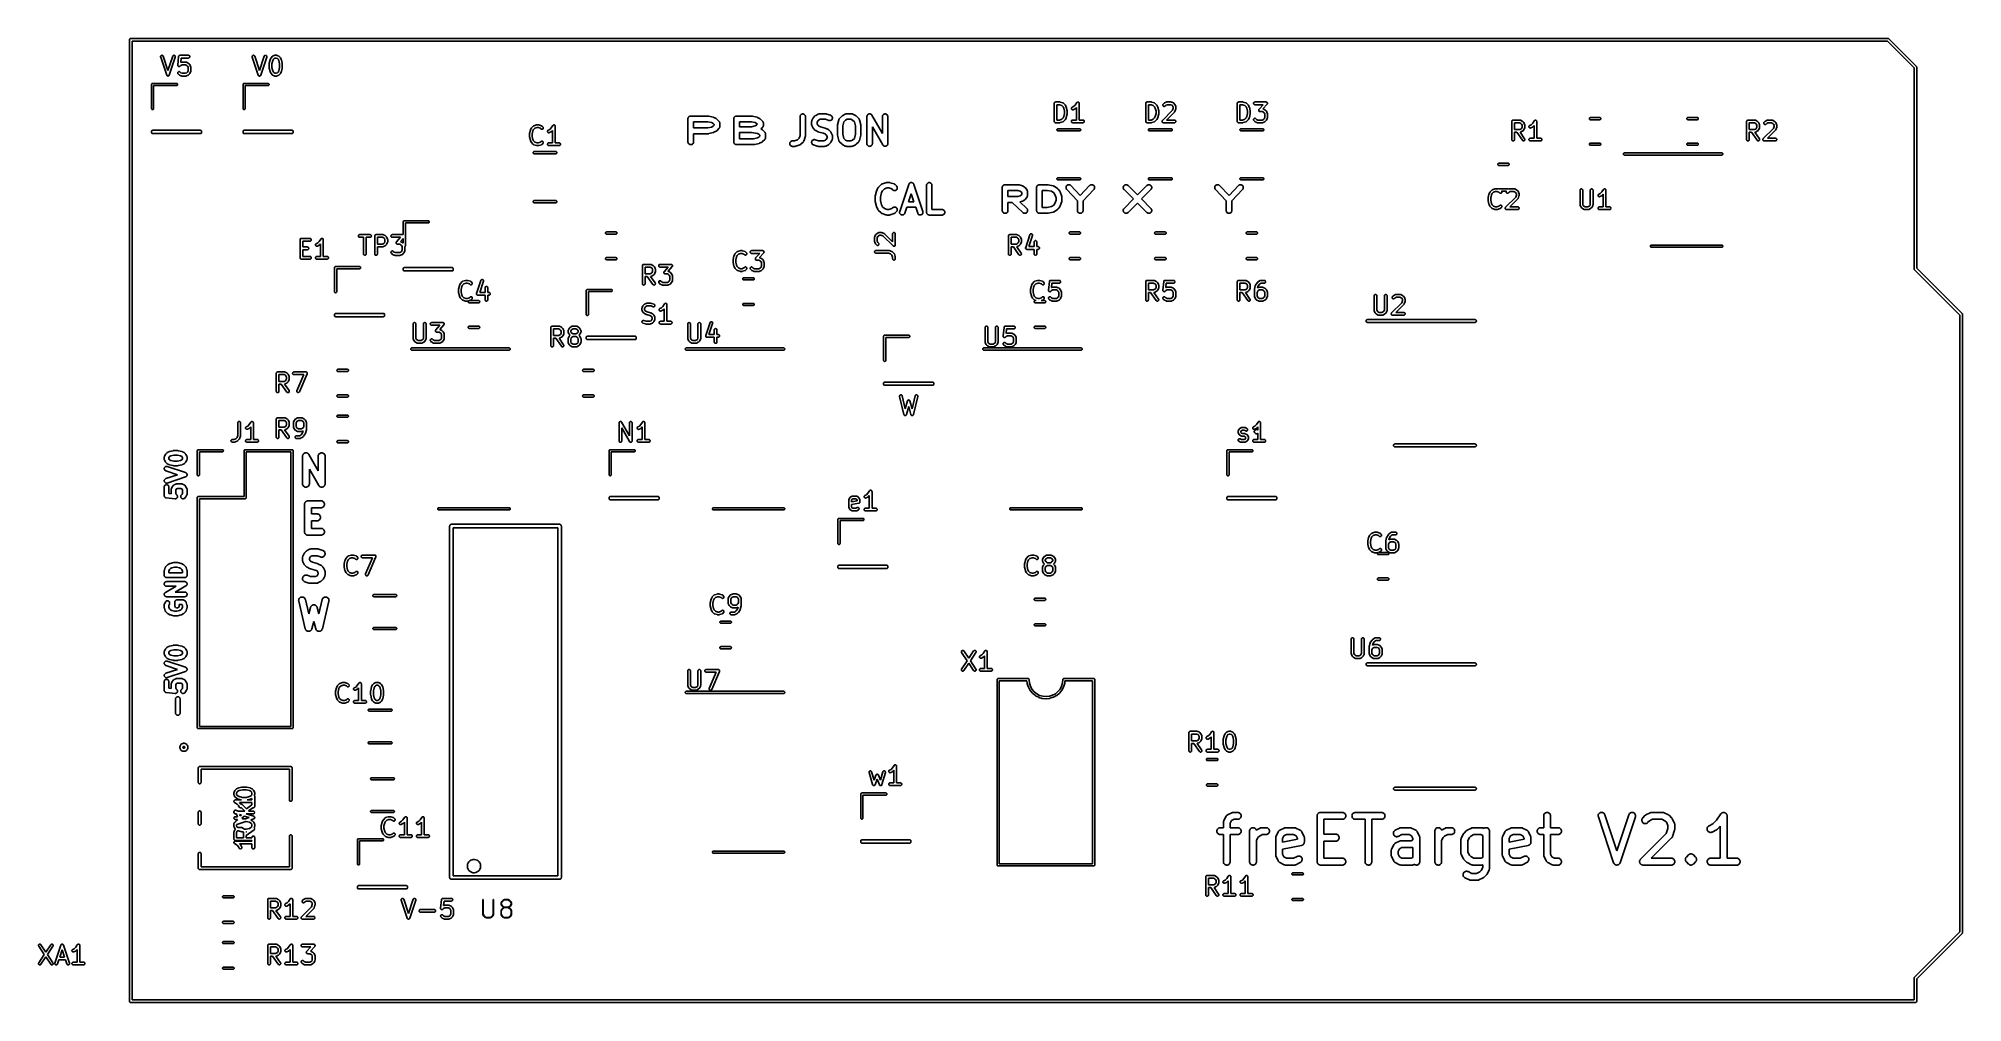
# Model space of a CAD drawing. Extents: x 4.4 to 8.6, y -5.35 to -3.25.
import ezdxf

# ---------------------------------------------------------------- set-up
doc = ezdxf.new("R2010")
doc.units = 0
doc.header["$MEASUREMENT"] = 0
doc.layers.add('BLACK', color=7, linetype='CONTINUOUS')

msp = doc.modelspace()

# ---------------------------------------------------------------- linework, layer by layer
at = {"layer": 'BLACK', "linetype": 'CONTINUOUS'}
for p, q in [((4.59703, -3.25), (4.59709, -3.24942)), ((4.59705, -3.25014), (4.59703, -3.25)), ((4.59705, -5.34985), (4.59705, -3.25014)), ((4.59709, -3.24942), (4.59726, -3.24886)), ((4.59726, -3.24886), (4.59753, -3.24835)), ((4.59753, -3.24835), (4.5979, -3.2479)), ((4.5979, -3.2479), (4.59835, -3.24753)), ((4.59835, -3.24753), (4.59886, -3.24726)), ((4.59886, -3.24726), (4.59942, -3.24709)), ((4.59942, -3.24709), (4.59986, -3.24705)), ((4.59986, -3.24705), (4.6, -3.24703)), ((4.6, -3.24703), (4.60014, -3.24705)), ((4.60014, -3.24705), (8.43986, -3.24705)), ((8.43878, -3.25295), (4.60295, -3.25295)), ((4.60295, -3.25295), (4.60295, -5.34705)), ((8.49705, -3.31122), (8.43878, -3.25295)), ((8.43986, -3.24705), (8.44, -3.24703)), ((8.44, -3.24703), (8.44014, -3.24705)), ((8.44014, -3.24705), (8.44014, -3.24705)), ((8.44014, -3.24705), (8.44058, -3.24709)), ((8.44058, -3.24709), (8.44114, -3.24726)), ((8.44114, -3.24726), (8.44165, -3.24753)), ((8.44165, -3.24753), (8.4421, -3.2479)), ((8.4421, -3.2479), (8.44219, -3.24801)), ((8.44219, -3.24801), (8.50199, -3.30781)), ((4.66519, -3.28646), (4.66529, -3.2859)), ((4.66519, -3.28704), (4.66519, -3.28646)), ((4.66531, -3.2876), (4.66519, -3.28704)), ((4.66529, -3.2859), (4.6655, -3.28536)), ((4.66533, -3.28764), (4.66531, -3.2876)), ((4.67845, -3.32701), (4.66533, -3.28764)), ((4.6655, -3.28536), (4.66581, -3.28488)), ((4.66581, -3.28488), (4.66621, -3.28446)), ((4.66621, -3.28446), (4.66669, -3.28413)), ((4.66669, -3.28413), (4.66721, -3.2839)), ((4.66721, -3.2839), (4.66778, -3.28378)), ((4.66778, -3.28378), (4.66835, -3.28376)), ((4.66835, -3.28376), (4.66892, -3.28386)), ((4.66892, -3.28386), (4.66946, -3.28407)), ((4.66946, -3.28407), (4.66995, -3.28438)), ((4.66995, -3.28438), (4.67036, -3.28478)), ((4.67036, -3.28478), (4.6707, -3.28525)), ((4.6707, -3.28525), (4.67093, -3.28577)), ((4.67093, -3.28577), (4.68125, -3.31674)), ((4.68125, -3.31674), (4.69157, -3.28577)), ((4.69718, -3.28764), (4.68405, -3.32701)), ((4.69157, -3.28577), (4.69159, -3.28574)), ((4.69159, -3.28574), (4.69183, -3.28521)), ((4.69183, -3.28521), (4.69217, -3.28475)), ((4.69217, -3.28475), (4.69259, -3.28435)), ((4.69259, -3.28435), (4.69308, -3.28405)), ((4.69308, -3.28405), (4.69362, -3.28385)), ((4.69362, -3.28385), (4.69419, -3.28376)), ((4.69419, -3.28376), (4.69477, -3.28378)), ((4.69477, -3.28378), (4.69533, -3.28391)), ((4.69533, -3.28391), (4.69585, -3.28415)), ((4.69585, -3.28415), (4.69632, -3.28449)), ((4.69632, -3.28449), (4.69672, -3.28491)), ((4.69672, -3.28491), (4.69702, -3.2854)), ((4.69702, -3.2854), (4.69723, -3.28594)), ((4.6973, -3.28708), (4.69718, -3.28764)), ((4.69723, -3.28594), (4.69732, -3.2865)), ((4.69732, -3.2865), (4.6973, -3.28708)), ((4.70267, -3.30545), (4.70269, -3.3053)), ((4.70269, -3.30559), (4.70267, -3.30545)), ((4.70269, -3.30516), (4.70456, -3.28641)), ((4.70269, -3.3053), (4.70269, -3.30516)), ((4.70269, -3.30574), (4.70269, -3.30559)), ((4.70271, -3.30588), (4.70269, -3.30574)), ((4.70273, -3.30602), (4.70271, -3.30588)), ((4.70277, -3.30616), (4.70273, -3.30602)), ((4.70273, -3.32172), (4.70291, -3.32117)), ((4.7028, -3.3063), (4.70277, -3.30616)), ((4.70285, -3.30643), (4.7028, -3.3063)), ((4.70289, -3.30657), (4.70285, -3.30643)), ((4.70296, -3.3067), (4.70289, -3.30657)), ((4.70291, -3.32117), (4.70318, -3.32067)), ((4.70301, -3.30684), (4.70296, -3.3067)), ((4.70309, -3.30696), (4.70301, -3.30684)), ((4.70316, -3.30708), (4.70309, -3.30696)), ((4.70325, -3.3072), (4.70316, -3.30708)), ((4.70318, -3.32067), (4.70355, -3.32023)), ((4.70333, -3.30732), (4.70325, -3.3072)), ((4.70343, -3.30742), (4.70333, -3.30732)), ((4.70352, -3.30753), (4.70343, -3.30742)), ((4.70363, -3.30762), (4.70352, -3.30753)), ((4.70355, -3.32023), (4.704, -3.31986)), ((4.70374, -3.30773), (4.70363, -3.30762)), ((4.70386, -3.30781), (4.70374, -3.30773)), ((4.70396, -3.3079), (4.70386, -3.30781)), ((4.70409, -3.30797), (4.70396, -3.3079)), ((4.704, -3.31986), (4.70451, -3.31959)), ((4.70421, -3.30805), (4.70409, -3.30797)), ((4.70435, -3.30811), (4.70421, -3.30805)), ((4.70447, -3.30817), (4.70435, -3.30811)), ((4.70461, -3.30822), (4.70447, -3.30817)), ((4.70451, -3.31959), (4.70506, -3.31943)), ((4.70456, -3.28641), (4.70457, -3.28637)), ((4.70457, -3.28637), (4.70459, -3.28624)), ((4.70459, -3.28624), (4.70461, -3.28611)), ((4.70461, -3.28611), (4.70465, -3.28596)), ((4.70475, -3.30827), (4.70461, -3.30822)), ((4.70465, -3.28596), (4.70469, -3.28581)), ((4.70469, -3.28581), (4.70474, -3.28569)), ((4.70474, -3.28569), (4.70478, -3.28556)), ((4.70488, -3.3083), (4.70475, -3.30827)), ((4.70478, -3.28556), (4.70485, -3.28542)), ((4.70485, -3.28542), (4.70491, -3.28528)), ((4.70502, -3.30835), (4.70488, -3.3083)), ((4.70491, -3.28528), (4.70499, -3.28517)), ((4.70499, -3.28517), (4.70505, -3.28506)), ((4.70517, -3.30836), (4.70502, -3.30835)), ((4.70505, -3.28506), (4.70515, -3.28494)), ((4.70506, -3.31943), (4.70563, -3.31938)), ((4.70515, -3.28494), (4.70524, -3.28481)), ((4.70531, -3.30839), (4.70517, -3.30836)), ((4.70524, -3.28481), (4.70533, -3.28471)), ((4.70545, -3.30839), (4.70531, -3.30839)), ((4.70533, -3.28471), (4.70542, -3.28461)), ((4.70542, -3.28461), (4.70554, -3.28451)), ((4.70559, -3.30841), (4.70545, -3.30839)), ((4.70554, -3.28451), (4.70565, -3.2844)), ((4.70574, -3.3084), (4.70559, -3.30841)), ((4.70563, -3.31938), (4.70621, -3.31943)), ((4.70565, -3.2844), (4.70576, -3.28433)), ((4.70589, -3.3084), (4.70574, -3.3084)), ((4.70576, -3.28433), (4.70587, -3.28425)), ((4.70587, -3.28425), (4.706, -3.28417)), ((4.70603, -3.30837), (4.70589, -3.3084)), ((4.706, -3.28417), (4.70614, -3.28409)), ((4.70617, -3.30836), (4.70603, -3.30837)), ((4.70614, -3.28409), (4.70626, -3.28404)), ((4.70631, -3.30832), (4.70617, -3.30836)), ((4.70621, -3.31943), (4.70676, -3.3196)), ((4.70626, -3.28404), (4.70637, -3.28398)), ((4.70645, -3.30829), (4.70631, -3.30832)), ((4.70637, -3.28398), (4.70652, -3.28393)), ((4.70658, -3.30824), (4.70645, -3.30829)), ((4.70652, -3.28393), (4.70667, -3.28387)), ((4.70672, -3.3082), (4.70658, -3.30824)), ((4.70667, -3.28387), (4.7068, -3.28385)), ((4.70685, -3.30813), (4.70672, -3.3082)), ((4.70676, -3.3196), (4.70727, -3.31987)), ((4.7068, -3.28385), (4.70693, -3.28381)), ((4.70699, -3.30807), (4.70685, -3.30813)), ((4.70693, -3.28381), (4.70708, -3.2838)), ((4.70711, -3.308), (4.70699, -3.30807)), ((4.70708, -3.2838), (4.70724, -3.28377)), ((4.70723, -3.30793), (4.70711, -3.308)), ((4.70735, -3.30784), (4.70723, -3.30793)), ((4.70724, -3.28377), (4.70737, -3.28377)), ((4.70727, -3.31987), (4.70771, -3.32024)), ((4.70747, -3.30776), (4.70735, -3.30784)), ((4.70737, -3.28377), (4.7075, -3.28376)), ((4.70757, -3.30766), (4.70747, -3.30776)), ((4.7075, -3.28376), (4.72625, -3.28376)), ((4.70768, -3.30757), (4.70757, -3.30766)), ((4.70771, -3.30754), (4.70768, -3.30757)), ((4.70925, -3.30601), (4.70771, -3.30754)), ((4.70771, -3.32024), (4.70925, -3.32178)), ((4.71017, -3.28966), (4.70919, -3.29943)), ((4.70919, -3.29943), (4.70993, -3.29907)), ((4.71195, -3.30466), (4.70925, -3.30601)), ((4.70993, -3.29907), (4.70997, -3.29905)), ((4.70997, -3.29905), (4.71005, -3.29902)), ((4.71005, -3.29902), (4.71012, -3.29898)), ((4.71012, -3.29898), (4.71032, -3.29892)), ((4.72625, -3.28966), (4.71017, -3.28966)), ((4.71032, -3.29892), (4.71051, -3.29885)), ((4.71051, -3.29885), (4.71059, -3.29883)), ((4.71059, -3.29883), (4.71068, -3.29881)), ((4.71068, -3.29881), (4.71088, -3.29879)), ((4.71088, -3.29879), (4.71108, -3.29876)), ((4.71108, -3.29876), (4.71116, -3.29876)), ((4.71116, -3.29876), (4.71125, -3.29875)), ((4.71125, -3.29875), (4.72062, -3.29875)), ((4.71993, -3.30466), (4.71195, -3.30466)), ((4.72262, -3.30601), (4.71993, -3.30466)), ((4.72062, -3.29875), (4.72066, -3.29875)), ((4.72066, -3.29875), (4.72075, -3.29876)), ((4.72075, -3.29876), (4.72084, -3.29876)), ((4.72084, -3.29876), (4.72104, -3.2988)), ((4.72104, -3.2988), (4.72124, -3.29882)), ((4.72124, -3.29882), (4.72132, -3.29884)), ((4.72132, -3.29884), (4.7214, -3.29886)), ((4.7214, -3.29886), (4.72159, -3.29893)), ((4.72159, -3.29893), (4.72179, -3.29899)), ((4.72179, -3.29899), (4.72186, -3.29903)), ((4.72186, -3.29903), (4.72194, -3.29907)), ((4.72194, -3.29907), (4.72569, -3.30094)), ((4.72382, -3.3072), (4.72262, -3.30601)), ((4.72262, -3.32178), (4.72382, -3.32058)), ((4.72517, -3.3099), (4.72382, -3.3072)), ((4.72382, -3.32058), (4.72517, -3.31788)), ((4.72517, -3.31788), (4.72517, -3.3099)), ((4.72569, -3.30094), (4.72573, -3.30096)), ((4.72573, -3.30096), (4.72587, -3.30105)), ((4.72587, -3.30105), (4.72601, -3.30113)), ((4.72601, -3.30113), (4.72611, -3.30121)), ((4.72611, -3.30121), (4.72621, -3.30127)), ((4.72621, -3.30127), (4.72633, -3.30139)), ((4.72625, -3.28376), (4.72629, -3.28376)), ((4.72682, -3.2896), (4.72625, -3.28966)), ((4.72629, -3.28376), (4.72686, -3.28382)), ((4.72633, -3.30139), (4.72646, -3.30149)), ((4.72646, -3.30149), (4.72833, -3.30337)), ((4.72737, -3.28944), (4.72682, -3.2896)), ((4.72686, -3.28382), (4.72741, -3.28399)), ((4.72788, -3.28917), (4.72737, -3.28944)), ((4.72741, -3.28399), (4.72791, -3.28427)), ((4.72833, -3.2888), (4.72788, -3.28917)), ((4.72791, -3.28427), (4.72836, -3.28464)), ((4.72869, -3.28836), (4.72833, -3.2888)), ((4.72833, -3.30337), (4.72836, -3.3034)), ((4.72836, -3.28464), (4.72872, -3.28509)), ((4.72836, -3.3034), (4.72847, -3.30353)), ((4.72847, -3.30353), (4.72858, -3.30365)), ((4.72858, -3.30365), (4.72865, -3.30375)), ((4.72865, -3.30375), (4.72872, -3.30385)), ((4.72897, -3.28785), (4.72869, -3.28836)), ((4.72872, -3.28509), (4.72898, -3.2856)), ((4.72872, -3.30385), (4.7288, -3.30399)), ((4.7288, -3.30399), (4.72889, -3.30414)), ((4.72889, -3.30414), (4.73076, -3.30788)), ((4.73076, -3.3199), (4.72889, -3.32365)), ((4.72914, -3.2873), (4.72897, -3.28785)), ((4.72898, -3.2856), (4.72915, -3.28615)), ((4.7292, -3.28673), (4.72914, -3.2873)), ((4.72915, -3.28615), (4.7292, -3.28673)), ((4.73076, -3.30788), (4.73078, -3.30792)), ((4.73079, -3.31982), (4.73076, -3.3199)), ((4.73078, -3.30792), (4.73081, -3.308)), ((4.73084, -3.31974), (4.73079, -3.31982)), ((4.73081, -3.308), (4.73085, -3.30808)), ((4.7309, -3.31955), (4.73084, -3.31974)), ((4.73085, -3.30808), (4.73091, -3.30827)), ((4.73097, -3.31936), (4.7309, -3.31955)), ((4.73091, -3.30827), (4.73098, -3.30846)), ((4.73098, -3.31928), (4.73097, -3.31936)), ((4.73098, -3.30846), (4.73099, -3.30855)), ((4.73101, -3.31919), (4.73098, -3.31928)), ((4.73099, -3.30855), (4.73102, -3.30863)), ((4.73103, -3.31899), (4.73101, -3.31919)), ((4.73102, -3.30863), (4.73104, -3.30883)), ((4.73107, -3.31879), (4.73103, -3.31899)), ((4.73104, -3.30883), (4.73107, -3.30903)), ((4.73107, -3.31862), (4.73106, -3.31871)), ((4.73106, -3.31871), (4.73107, -3.31879)), ((4.73107, -3.30903), (4.73107, -3.30912)), ((4.73107, -3.30912), (4.73107, -3.30921)), ((4.73107, -3.30921), (4.73107, -3.31858)), ((4.73107, -3.31858), (4.73107, -3.31862)), ((4.86519, -3.28646), (4.86529, -3.2859)), ((4.86519, -3.28704), (4.86519, -3.28646)), ((4.86531, -3.2876), (4.86519, -3.28704)), ((4.86529, -3.2859), (4.8655, -3.28536)), ((4.86533, -3.28764), (4.86531, -3.2876)), ((4.87845, -3.32701), (4.86533, -3.28764)), ((4.8655, -3.28536), (4.86581, -3.28488)), ((4.86581, -3.28488), (4.86621, -3.28446)), ((4.86621, -3.28446), (4.86669, -3.28413)), ((4.86669, -3.28413), (4.86721, -3.2839)), ((4.86721, -3.2839), (4.86778, -3.28378)), ((4.86778, -3.28378), (4.86835, -3.28376)), ((4.86835, -3.28376), (4.86892, -3.28386)), ((4.86892, -3.28386), (4.86946, -3.28407)), ((4.86946, -3.28407), (4.86995, -3.28438)), ((4.86995, -3.28438), (4.87036, -3.28478)), ((4.87036, -3.28478), (4.8707, -3.28525)), ((4.8707, -3.28525), (4.87093, -3.28577)), ((4.87093, -3.28577), (4.88125, -3.31674)), ((4.88125, -3.31674), (4.89157, -3.28577)), ((4.89718, -3.28764), (4.88405, -3.32701)), ((4.89157, -3.28577), (4.89159, -3.28574)), ((4.89159, -3.28574), (4.89183, -3.28521)), ((4.89183, -3.28521), (4.89217, -3.28475)), ((4.89217, -3.28475), (4.89259, -3.28435)), ((4.89259, -3.28435), (4.89308, -3.28405)), ((4.89308, -3.28405), (4.89362, -3.28385)), ((4.89362, -3.28385), (4.89419, -3.28376)), ((4.89419, -3.28376), (4.89477, -3.28378)), ((4.89477, -3.28378), (4.89533, -3.28391)), ((4.89533, -3.28391), (4.89585, -3.28415)), ((4.89585, -3.28415), (4.89632, -3.28449)), ((4.89632, -3.28449), (4.89672, -3.28491)), ((4.89672, -3.28491), (4.89702, -3.2854)), ((4.89702, -3.2854), (4.89723, -3.28594)), ((4.8973, -3.28708), (4.89718, -3.28764)), ((4.89723, -3.28594), (4.89732, -3.2865)), ((4.89732, -3.2865), (4.8973, -3.28708)), ((4.90267, -3.30166), (4.90268, -3.30161)), ((4.90267, -3.30171), (4.90267, -3.30166)), ((4.90267, -3.31108), (4.90267, -3.30171)), ((4.90268, -3.31113), (4.90267, -3.31108)), ((4.90267, -3.31118), (4.90268, -3.31113)), ((4.9027, -3.31142), (4.90267, -3.31118)), ((4.90268, -3.30156), (4.90271, -3.30133)), ((4.90268, -3.30161), (4.90268, -3.30156)), ((4.90273, -3.31165), (4.9027, -3.31142)), ((4.90271, -3.30133), (4.90274, -3.30109)), ((4.90274, -3.3117), (4.90273, -3.31165)), ((4.90274, -3.30109), (4.90275, -3.30104)), ((4.90275, -3.31176), (4.90274, -3.3117)), ((4.90275, -3.30104), (4.90276, -3.30099)), ((4.90276, -3.3118), (4.90275, -3.31176)), ((4.90276, -3.30099), (4.90463, -3.29349)), ((4.90463, -3.3193), (4.90276, -3.3118)), ((4.90463, -3.29349), (4.90464, -3.29345)), ((4.90464, -3.31931), (4.90463, -3.3193)), ((4.90464, -3.29345), (4.90465, -3.29344)), ((4.90464, -3.31932), (4.90464, -3.31931)), ((4.90473, -3.31958), (4.90464, -3.31932)), ((4.90465, -3.29342), (4.90475, -3.29317)), ((4.90465, -3.29344), (4.90465, -3.29342)), ((4.90483, -3.31984), (4.90473, -3.31958)), ((4.90475, -3.29317), (4.90485, -3.29291)), ((4.90484, -3.31985), (4.90483, -3.31984)), ((4.90484, -3.31986), (4.90484, -3.31985)), ((4.90486, -3.3199), (4.90484, -3.31986)), ((4.90485, -3.2929), (4.90486, -3.29289)), ((4.90485, -3.29291), (4.90485, -3.2929)), ((4.90486, -3.29289), (4.90673, -3.28914)), ((4.90673, -3.32365), (4.90486, -3.3199)), ((4.90673, -3.28914), (4.90675, -3.2891)), ((4.90675, -3.2891), (4.90684, -3.28896)), ((4.90684, -3.28896), (4.90692, -3.28881)), ((4.90692, -3.28881), (4.907, -3.28872)), ((4.907, -3.28872), (4.90707, -3.28862)), ((4.90707, -3.28862), (4.90718, -3.2885)), ((4.90718, -3.2885), (4.90729, -3.28837)), ((4.90729, -3.28837), (4.90916, -3.28649)), ((4.91029, -3.29524), (4.90858, -3.30207)), ((4.90858, -3.30207), (4.90858, -3.31072)), ((4.90858, -3.31072), (4.91029, -3.31755)), ((4.90916, -3.28649), (4.90919, -3.28647)), ((4.90919, -3.28647), (4.90932, -3.28636)), ((4.90932, -3.28636), (4.90944, -3.28625)), ((4.90944, -3.28625), (4.90954, -3.28618)), ((4.90954, -3.28618), (4.90964, -3.28611)), ((4.90964, -3.28611), (4.90979, -3.28603)), ((4.90979, -3.28603), (4.90993, -3.28594)), ((4.90993, -3.28594), (4.91368, -3.28407)), ((4.9118, -3.29221), (4.91029, -3.29524)), ((4.91029, -3.31755), (4.9118, -3.32058)), ((4.913, -3.29101), (4.9118, -3.29221)), ((4.9118, -3.32058), (4.913, -3.32178)), ((4.9157, -3.28966), (4.913, -3.29101)), ((4.91368, -3.28407), (4.91371, -3.28405)), ((4.91371, -3.28405), (4.9138, -3.28402)), ((4.9138, -3.28402), (4.91387, -3.28398)), ((4.91387, -3.28398), (4.91407, -3.28392)), ((4.91407, -3.28392), (4.91426, -3.28385)), ((4.91426, -3.28385), (4.91434, -3.28384)), ((4.91434, -3.28384), (4.91442, -3.28381)), ((4.91442, -3.28381), (4.91463, -3.28379)), ((4.91463, -3.28379), (4.91482, -3.28376)), ((4.91482, -3.28376), (4.91491, -3.28376)), ((4.91491, -3.28376), (4.915, -3.28376)), ((4.915, -3.28376), (4.91875, -3.28376)), ((4.91805, -3.28966), (4.9157, -3.28966)), ((4.92075, -3.29101), (4.91805, -3.28966)), ((4.91875, -3.28376), (4.91879, -3.28376)), ((4.91879, -3.28376), (4.91888, -3.28377)), ((4.91888, -3.28377), (4.91896, -3.28376)), ((4.91896, -3.28376), (4.91916, -3.2838)), ((4.91916, -3.2838), (4.91936, -3.28382)), ((4.91936, -3.28382), (4.91944, -3.28385)), ((4.91944, -3.28385), (4.91953, -3.28386)), ((4.91953, -3.28386), (4.91972, -3.28393)), ((4.91972, -3.28393), (4.91991, -3.28399)), ((4.91991, -3.28399), (4.91999, -3.28404)), ((4.91999, -3.28404), (4.92007, -3.28407)), ((4.92007, -3.28407), (4.92382, -3.28594)), ((4.92195, -3.29221), (4.92075, -3.29101)), ((4.92075, -3.32178), (4.92195, -3.32058)), ((4.92346, -3.29524), (4.92195, -3.29221)), ((4.92195, -3.32058), (4.92346, -3.31755)), ((4.92517, -3.30207), (4.92346, -3.29524)), ((4.92346, -3.31755), (4.92517, -3.31072)), ((4.92382, -3.28594), (4.92385, -3.28596)), ((4.92385, -3.28596), (4.92399, -3.28605)), ((4.92399, -3.28605), (4.92414, -3.28613)), ((4.92414, -3.28613), (4.92423, -3.28621)), ((4.92423, -3.28621), (4.92434, -3.28627)), ((4.92434, -3.28627), (4.92446, -3.28639)), ((4.92446, -3.28639), (4.92459, -3.28649)), ((4.92459, -3.28649), (4.92646, -3.28837)), ((4.92517, -3.31072), (4.92517, -3.30207)), ((4.92646, -3.28837), (4.92649, -3.2884)), ((4.92649, -3.2884), (4.92659, -3.28853)), ((4.92659, -3.28853), (4.92671, -3.28865)), ((4.92671, -3.28865), (4.92677, -3.28875)), ((4.92677, -3.28875), (4.92685, -3.28885)), ((4.92685, -3.28885), (4.92692, -3.289)), ((4.92692, -3.289), (4.92701, -3.28914)), ((4.92701, -3.28914), (4.92889, -3.29289)), ((4.92889, -3.3199), (4.92701, -3.32365)), ((4.92889, -3.29289), (4.92891, -3.29292)), ((4.9289, -3.31987), (4.92889, -3.31989)), ((4.92889, -3.31989), (4.92889, -3.3199)), ((4.929, -3.31962), (4.9289, -3.31987)), ((4.92891, -3.29292), (4.92891, -3.29294)), ((4.92891, -3.29294), (4.92892, -3.29295)), ((4.92892, -3.29295), (4.92901, -3.29321)), ((4.92909, -3.31936), (4.929, -3.31962)), ((4.92901, -3.29321), (4.9291, -3.29346)), ((4.9291, -3.31935), (4.92909, -3.31936)), ((4.9291, -3.29346), (4.92911, -3.29348)), ((4.92911, -3.3193), (4.9291, -3.31933)), ((4.9291, -3.31933), (4.9291, -3.31935)), ((4.92911, -3.29348), (4.92911, -3.29349)), ((4.92911, -3.29349), (4.93099, -3.30099)), ((4.93099, -3.3118), (4.92911, -3.3193)), ((4.93099, -3.30099), (4.931, -3.30103)), ((4.93101, -3.31169), (4.93099, -3.31174)), ((4.93099, -3.31174), (4.93099, -3.3118)), ((4.931, -3.30103), (4.931, -3.30108)), ((4.931, -3.30108), (4.93102, -3.30113)), ((4.93104, -3.31146), (4.93101, -3.31169)), ((4.93102, -3.30113), (4.93104, -3.30137)), ((4.93104, -3.30137), (4.93107, -3.3016)), ((4.93107, -3.31123), (4.93104, -3.31146)), ((4.93107, -3.3016), (4.93107, -3.30165)), ((4.93107, -3.30165), (4.93107, -3.30171)), ((4.93107, -3.30171), (4.93107, -3.31108)), ((4.93107, -3.31108), (4.93107, -3.31112)), ((4.93107, -3.31112), (4.93107, -3.31117)), ((4.93107, -3.31117), (4.93107, -3.31123)), ((8.49705, -3.74986), (8.49705, -3.31122)), ((8.50199, -3.30781), (8.5021, -3.3079)), ((8.5021, -3.3079), (8.50247, -3.30835)), ((8.50247, -3.30835), (8.50274, -3.30886)), ((8.50274, -3.30886), (8.50291, -3.30942)), ((8.50291, -3.30942), (8.50295, -3.30986)), ((8.50295, -3.30986), (8.50295, -3.30986)), ((8.50295, -3.30986), (8.50297, -3.31)), ((8.50297, -3.31), (8.50295, -3.31014)), ((8.50295, -3.31014), (8.50295, -3.74878)), ((4.64526, -3.34764), (4.64531, -3.34717)), ((4.64528, -3.34775), (4.64526, -3.34764)), ((4.64528, -3.40012), (4.64528, -3.34775)), ((4.64531, -3.34717), (4.64544, -3.34673)), ((4.64544, -3.34673), (4.64566, -3.34632)), ((4.64566, -3.34632), (4.64596, -3.34596)), ((4.64596, -3.34596), (4.64632, -3.34566)), ((4.64632, -3.34566), (4.64673, -3.34544)), ((4.64673, -3.34544), (4.64717, -3.34531)), ((4.64717, -3.34531), (4.64752, -3.34528)), ((4.64752, -3.34528), (4.64764, -3.34526)), ((4.64752, -3.34528), (4.64752, -3.34528)), ((4.64764, -3.34526), (4.64775, -3.34528)), ((4.64775, -3.34528), (4.70012, -3.34528)), ((4.70012, -3.35), (4.65, -3.35)), ((4.65, -3.35), (4.65, -3.40012)), ((4.67853, -3.3272), (4.67845, -3.32701)), ((4.67861, -3.32739), (4.67853, -3.3272)), ((4.67865, -3.32746), (4.67861, -3.32739)), ((4.67869, -3.32754), (4.67865, -3.32746)), ((4.6788, -3.3277), (4.67869, -3.32754)), ((4.67891, -3.32788), (4.6788, -3.3277)), ((4.67897, -3.32794), (4.67891, -3.32788)), ((4.67902, -3.32801), (4.67897, -3.32794)), ((4.67917, -3.32815), (4.67902, -3.32801)), ((4.67931, -3.3283), (4.67917, -3.32815)), ((4.67937, -3.32835), (4.67931, -3.3283)), ((4.67944, -3.32841), (4.67937, -3.32835)), ((4.67961, -3.32851), (4.67944, -3.32841)), ((4.67977, -3.32863), (4.67961, -3.32851)), ((4.67985, -3.32867), (4.67977, -3.32863)), ((4.67992, -3.32871), (4.67985, -3.32867)), ((4.68011, -3.32879), (4.67992, -3.32871)), ((4.6803, -3.32887), (4.68011, -3.32879)), ((4.68038, -3.32889), (4.6803, -3.32887)), ((4.68046, -3.32892), (4.68038, -3.32889)), ((4.68066, -3.32896), (4.68046, -3.32892)), ((4.68086, -3.329), (4.68066, -3.32896)), ((4.68094, -3.32901), (4.68086, -3.329)), ((4.68103, -3.32902), (4.68094, -3.32901)), ((4.68123, -3.32902), (4.68103, -3.32902)), ((4.68144, -3.32903), (4.68123, -3.32902)), ((4.68152, -3.32901), (4.68144, -3.32903)), ((4.6816, -3.32901), (4.68152, -3.32901)), ((4.6818, -3.32897), (4.6816, -3.32901)), ((4.682, -3.32893), (4.6818, -3.32897)), ((4.68208, -3.3289), (4.682, -3.32893)), ((4.68217, -3.32889), (4.68208, -3.3289)), ((4.68235, -3.3288), (4.68217, -3.32889)), ((4.68255, -3.32873), (4.68235, -3.3288)), ((4.68262, -3.32869), (4.68255, -3.32873)), ((4.68269, -3.32865), (4.68262, -3.32869)), ((4.68286, -3.32854), (4.68269, -3.32865)), ((4.68304, -3.32843), (4.68286, -3.32854)), ((4.6831, -3.32837), (4.68304, -3.32843)), ((4.68317, -3.32833), (4.6831, -3.32837)), ((4.68331, -3.32818), (4.68317, -3.32833)), ((4.68346, -3.32804), (4.68331, -3.32818)), ((4.68351, -3.32797), (4.68346, -3.32804)), ((4.68357, -3.32791), (4.68351, -3.32797)), ((4.68368, -3.32774), (4.68357, -3.32791)), ((4.6838, -3.32757), (4.68368, -3.32774)), ((4.68383, -3.3275), (4.6838, -3.32757)), ((4.68388, -3.32743), (4.68383, -3.3275)), ((4.68395, -3.32724), (4.68388, -3.32743)), ((4.68404, -3.32705), (4.68395, -3.32724)), ((4.68405, -3.32701), (4.68404, -3.32705)), ((4.70012, -3.34528), (4.70046, -3.34531)), ((4.70046, -3.34997), (4.70012, -3.35)), ((4.70046, -3.34531), (4.70091, -3.34544)), ((4.70091, -3.34983), (4.70046, -3.34997)), ((4.70091, -3.34544), (4.70132, -3.34566)), ((4.70132, -3.34961), (4.70091, -3.34983)), ((4.70132, -3.34566), (4.70168, -3.34596)), ((4.70168, -3.34932), (4.70132, -3.34961)), ((4.70168, -3.34596), (4.70197, -3.34632)), ((4.70197, -3.34896), (4.70168, -3.34932)), ((4.70197, -3.34632), (4.70219, -3.34673)), ((4.70219, -3.34855), (4.70197, -3.34896)), ((4.70219, -3.34673), (4.70233, -3.34717)), ((4.70233, -3.3481), (4.70219, -3.34855)), ((4.70233, -3.34717), (4.70237, -3.34764)), ((4.70237, -3.34764), (4.70233, -3.3481)), ((4.70267, -3.3223), (4.70273, -3.32172)), ((4.70272, -3.32287), (4.70267, -3.3223)), ((4.70288, -3.32342), (4.70272, -3.32287)), ((4.70315, -3.32394), (4.70288, -3.32342)), ((4.70351, -3.32439), (4.70315, -3.32394)), ((4.70354, -3.32442), (4.70351, -3.32439)), ((4.70541, -3.32629), (4.70354, -3.32442)), ((4.70554, -3.3264), (4.70541, -3.32629)), ((4.70566, -3.32651), (4.70554, -3.3264)), ((4.70576, -3.32658), (4.70566, -3.32651)), ((4.70586, -3.32666), (4.70576, -3.32658)), ((4.706, -3.32674), (4.70586, -3.32666)), ((4.70614, -3.32683), (4.706, -3.32674)), ((4.70618, -3.32684), (4.70614, -3.32683)), ((4.70993, -3.32872), (4.70618, -3.32684)), ((4.70925, -3.32178), (4.71195, -3.32313)), ((4.71001, -3.32875), (4.70993, -3.32872)), ((4.71009, -3.32879), (4.71001, -3.32875)), ((4.71028, -3.32885), (4.71009, -3.32879)), ((4.71047, -3.32893), (4.71028, -3.32885)), ((4.71055, -3.32894), (4.71047, -3.32893)), ((4.71063, -3.32897), (4.71055, -3.32894)), ((4.71084, -3.32899), (4.71063, -3.32897)), ((4.71103, -3.32902), (4.71084, -3.32899)), ((4.71112, -3.32902), (4.71103, -3.32902)), ((4.71121, -3.32903), (4.71112, -3.32902)), ((4.71125, -3.32903), (4.71121, -3.32903)), ((4.72062, -3.32903), (4.71125, -3.32903)), ((4.71195, -3.32313), (4.71993, -3.32313)), ((4.71993, -3.32313), (4.72262, -3.32178)), ((4.72071, -3.32902), (4.72062, -3.32903)), ((4.7208, -3.32903), (4.72071, -3.32902)), ((4.72099, -3.32899), (4.7208, -3.32903)), ((4.7212, -3.32897), (4.72099, -3.32899)), ((4.72128, -3.32895), (4.7212, -3.32897)), ((4.72136, -3.32894), (4.72128, -3.32895)), ((4.72155, -3.32887), (4.72136, -3.32894)), ((4.72175, -3.32881), (4.72155, -3.32887)), ((4.72182, -3.32877), (4.72175, -3.32881)), ((4.72191, -3.32874), (4.72182, -3.32877)), ((4.72194, -3.32872), (4.72191, -3.32874)), ((4.72569, -3.32684), (4.72194, -3.32872)), ((4.72583, -3.32676), (4.72569, -3.32684)), ((4.72598, -3.32668), (4.72583, -3.32676)), ((4.72608, -3.3266), (4.72598, -3.32668)), ((4.72618, -3.32654), (4.72608, -3.3266)), ((4.7263, -3.32642), (4.72618, -3.32654)), ((4.72643, -3.32632), (4.7263, -3.32642)), ((4.72646, -3.32629), (4.72643, -3.32632)), ((4.72833, -3.32442), (4.72646, -3.32629)), ((4.72844, -3.32429), (4.72833, -3.32442)), ((4.72856, -3.32417), (4.72844, -3.32429)), ((4.72862, -3.32407), (4.72856, -3.32417)), ((4.7287, -3.32397), (4.72862, -3.32407)), ((4.72878, -3.32383), (4.7287, -3.32397)), ((4.72887, -3.32369), (4.72878, -3.32383)), ((4.72889, -3.32365), (4.72887, -3.32369)), ((4.84526, -3.34764), (4.84531, -3.34717)), ((4.84528, -3.34775), (4.84526, -3.34764)), ((4.84528, -3.40012), (4.84528, -3.34775)), ((4.84531, -3.34717), (4.84544, -3.34673)), ((4.84544, -3.34673), (4.84566, -3.34632)), ((4.84566, -3.34632), (4.84596, -3.34596)), ((4.84596, -3.34596), (4.84632, -3.34566)), ((4.84632, -3.34566), (4.84673, -3.34544)), ((4.84673, -3.34544), (4.84717, -3.34531)), ((4.84717, -3.34531), (4.84752, -3.34528)), ((4.84752, -3.34528), (4.84764, -3.34526)), ((4.84752, -3.34528), (4.84752, -3.34528)), ((4.84764, -3.34526), (4.84775, -3.34528)), ((4.84775, -3.34528), (4.90012, -3.34528)), ((4.90012, -3.35), (4.85, -3.35)), ((4.85, -3.35), (4.85, -3.40012)), ((4.87853, -3.3272), (4.87845, -3.32701)), ((4.87861, -3.32739), (4.87853, -3.3272)), ((4.87865, -3.32746), (4.87861, -3.32739)), ((4.87869, -3.32754), (4.87865, -3.32746)), ((4.8788, -3.3277), (4.87869, -3.32754)), ((4.87891, -3.32788), (4.8788, -3.3277)), ((4.87897, -3.32794), (4.87891, -3.32788)), ((4.87902, -3.32801), (4.87897, -3.32794)), ((4.87917, -3.32815), (4.87902, -3.32801)), ((4.87931, -3.3283), (4.87917, -3.32815)), ((4.87937, -3.32835), (4.87931, -3.3283)), ((4.87944, -3.32841), (4.87937, -3.32835)), ((4.87961, -3.32851), (4.87944, -3.32841)), ((4.87977, -3.32863), (4.87961, -3.32851)), ((4.87985, -3.32867), (4.87977, -3.32863)), ((4.87992, -3.32871), (4.87985, -3.32867)), ((4.88011, -3.32879), (4.87992, -3.32871)), ((4.8803, -3.32887), (4.88011, -3.32879)), ((4.88038, -3.32889), (4.8803, -3.32887)), ((4.88046, -3.32892), (4.88038, -3.32889)), ((4.88066, -3.32896), (4.88046, -3.32892)), ((4.88086, -3.329), (4.88066, -3.32896)), ((4.88094, -3.32901), (4.88086, -3.329)), ((4.88103, -3.32902), (4.88094, -3.32901)), ((4.88123, -3.32902), (4.88103, -3.32902)), ((4.88144, -3.32903), (4.88123, -3.32902)), ((4.88152, -3.32901), (4.88144, -3.32903)), ((4.8816, -3.32901), (4.88152, -3.32901)), ((4.8818, -3.32897), (4.8816, -3.32901)), ((4.882, -3.32893), (4.8818, -3.32897)), ((4.88208, -3.3289), (4.882, -3.32893)), ((4.88217, -3.32889), (4.88208, -3.3289)), ((4.88235, -3.3288), (4.88217, -3.32889)), ((4.88255, -3.32873), (4.88235, -3.3288)), ((4.88262, -3.32869), (4.88255, -3.32873)), ((4.88269, -3.32865), (4.88262, -3.32869)), ((4.88286, -3.32854), (4.88269, -3.32865)), ((4.88304, -3.32843), (4.88286, -3.32854)), ((4.8831, -3.32837), (4.88304, -3.32843)), ((4.88317, -3.32833), (4.8831, -3.32837)), ((4.88331, -3.32818), (4.88317, -3.32833)), ((4.88346, -3.32804), (4.88331, -3.32818)), ((4.88351, -3.32797), (4.88346, -3.32804)), ((4.88357, -3.32791), (4.88351, -3.32797)), ((4.88368, -3.32774), (4.88357, -3.32791)), ((4.8838, -3.32757), (4.88368, -3.32774)), ((4.88383, -3.3275), (4.8838, -3.32757)), ((4.88388, -3.32743), (4.88383, -3.3275)), ((4.88395, -3.32724), (4.88388, -3.32743)), ((4.88404, -3.32705), (4.88395, -3.32724)), ((4.88405, -3.32701), (4.88404, -3.32705)), ((4.90012, -3.34528), (4.90046, -3.34531)), ((4.90046, -3.34997), (4.90012, -3.35)), ((4.90046, -3.34531), (4.90091, -3.34544)), ((4.90091, -3.34983), (4.90046, -3.34997)), ((4.90091, -3.34544), (4.90132, -3.34566)), ((4.90132, -3.34961), (4.90091, -3.34983)), ((4.90132, -3.34566), (4.90168, -3.34596)), ((4.90168, -3.34932), (4.90132, -3.34961)), ((4.90168, -3.34596), (4.90197, -3.34632)), ((4.90197, -3.34896), (4.90168, -3.34932)), ((4.90197, -3.34632), (4.90219, -3.34673)), ((4.90219, -3.34855), (4.90197, -3.34896)), ((4.90219, -3.34673), (4.90233, -3.34717)), ((4.90233, -3.3481), (4.90219, -3.34855)), ((4.90233, -3.34717), (4.90237, -3.34764)), ((4.90237, -3.34764), (4.90233, -3.3481)), ((4.90682, -3.32379), (4.90673, -3.32365)), ((4.9069, -3.32394), (4.90682, -3.32379)), ((4.90697, -3.32403), (4.9069, -3.32394)), ((4.90704, -3.32414), (4.90697, -3.32403)), ((4.90715, -3.32426), (4.90704, -3.32414)), ((4.90726, -3.32439), (4.90715, -3.32426)), ((4.90729, -3.32442), (4.90726, -3.32439)), ((4.90916, -3.32629), (4.90729, -3.32442)), ((4.90929, -3.3264), (4.90916, -3.32629)), ((4.90941, -3.32651), (4.90929, -3.3264)), ((4.90951, -3.32658), (4.90941, -3.32651)), ((4.90961, -3.32666), (4.90951, -3.32658)), ((4.90975, -3.32674), (4.90961, -3.32666)), ((4.90989, -3.32683), (4.90975, -3.32674)), ((4.90993, -3.32684), (4.90989, -3.32683)), ((4.91368, -3.32872), (4.90993, -3.32684)), ((4.913, -3.32178), (4.9157, -3.32313)), ((4.91376, -3.32875), (4.91368, -3.32872)), ((4.91383, -3.32879), (4.91376, -3.32875)), ((4.91403, -3.32885), (4.91383, -3.32879)), ((4.91422, -3.32893), (4.91403, -3.32885)), ((4.9143, -3.32894), (4.91422, -3.32893)), ((4.91438, -3.32897), (4.9143, -3.32894)), ((4.91458, -3.32899), (4.91438, -3.32897)), ((4.91478, -3.32902), (4.91458, -3.32899)), ((4.91487, -3.32902), (4.91478, -3.32902)), ((4.91496, -3.32903), (4.91487, -3.32902)), ((4.915, -3.32903), (4.91496, -3.32903)), ((4.91875, -3.32903), (4.915, -3.32903)), ((4.9157, -3.32313), (4.91805, -3.32313)), ((4.91805, -3.32313), (4.92075, -3.32178)), ((4.91883, -3.32902), (4.91875, -3.32903)), ((4.91892, -3.32903), (4.91883, -3.32902)), ((4.91912, -3.32899), (4.91892, -3.32903)), ((4.91932, -3.32897), (4.91912, -3.32899)), ((4.9194, -3.32895), (4.91932, -3.32897)), ((4.91949, -3.32894), (4.9194, -3.32895)), ((4.91968, -3.32887), (4.91949, -3.32894)), ((4.91987, -3.32881), (4.91968, -3.32887)), ((4.91995, -3.32877), (4.91987, -3.32881)), ((4.92003, -3.32874), (4.91995, -3.32877)), ((4.92007, -3.32872), (4.92003, -3.32874)), ((4.92382, -3.32684), (4.92007, -3.32872)), ((4.92396, -3.32676), (4.92382, -3.32684)), ((4.92411, -3.32668), (4.92396, -3.32676)), ((4.9242, -3.3266), (4.92411, -3.32668)), ((4.92431, -3.32654), (4.9242, -3.3266)), ((4.92443, -3.32642), (4.92431, -3.32654)), ((4.92456, -3.32632), (4.92443, -3.32642)), ((4.92459, -3.32629), (4.92456, -3.32632)), ((4.92646, -3.32442), (4.92459, -3.32629)), ((4.92657, -3.32429), (4.92646, -3.32442)), ((4.92668, -3.32417), (4.92657, -3.32429)), ((4.92675, -3.32407), (4.92668, -3.32417)), ((4.92683, -3.32397), (4.92675, -3.32407)), ((4.9269, -3.32383), (4.92683, -3.32397)), ((4.92699, -3.32369), (4.9269, -3.32383)), ((4.92701, -3.32365), (4.92699, -3.32369)), ((4.64531, -3.40046), (4.64528, -3.40012)), ((4.64544, -3.40091), (4.64531, -3.40046)), ((4.64566, -3.40132), (4.64544, -3.40091)), ((4.64596, -3.40168), (4.64566, -3.40132)), ((4.64632, -3.40197), (4.64596, -3.40168)), ((4.64673, -3.40219), (4.64632, -3.40197)), ((4.64717, -3.40233), (4.64673, -3.40219)), ((4.64764, -3.40237), (4.64717, -3.40233)), ((4.6481, -3.40233), (4.64764, -3.40237)), ((4.64855, -3.40219), (4.6481, -3.40233)), ((4.64896, -3.40197), (4.64855, -3.40219)), ((4.64932, -3.40168), (4.64896, -3.40197)), ((4.64961, -3.40132), (4.64932, -3.40168)), ((4.64983, -3.40091), (4.64961, -3.40132)), ((4.64997, -3.40046), (4.64983, -3.40091)), ((4.65, -3.40012), (4.64997, -3.40046)), ((4.84531, -3.40046), (4.84528, -3.40012)), ((4.84544, -3.40091), (4.84531, -3.40046)), ((4.84566, -3.40132), (4.84544, -3.40091)), ((4.84596, -3.40168), (4.84566, -3.40132)), ((4.84632, -3.40197), (4.84596, -3.40168)), ((4.84673, -3.40219), (4.84632, -3.40197)), ((4.84717, -3.40233), (4.84673, -3.40219)), ((4.84764, -3.40237), (4.84717, -3.40233)), ((4.8481, -3.40233), (4.84764, -3.40237)), ((4.84855, -3.40219), (4.8481, -3.40233)), ((4.84896, -3.40197), (4.84855, -3.40219)), ((4.84932, -3.40168), (4.84896, -3.40197)), ((4.84961, -3.40132), (4.84932, -3.40168)), ((4.84983, -3.40091), (4.84961, -3.40132)), ((4.84997, -3.40046), (4.84983, -3.40091)), ((4.85, -3.40012), (4.84997, -3.40046)), ((6.61799, -3.38864), (6.61802, -3.38836)), ((6.61799, -3.38866), (6.61799, -3.38864)), ((6.61799, -3.38868), (6.61799, -3.38866)), ((6.61799, -3.38866), (6.61799, -3.38866)), ((6.61799, -3.38866), (6.61799, -3.38866)), ((6.61799, -3.42805), (6.61799, -3.38868)), ((6.61802, -3.38836), (6.61805, -3.38808)), ((6.61805, -3.38806), (6.61814, -3.3878)), ((6.61805, -3.38807), (6.61805, -3.38806)), ((6.61805, -3.38808), (6.61805, -3.38807)), ((6.61814, -3.3878), (6.61822, -3.38753)), ((6.61822, -3.38752), (6.61823, -3.38751)), ((6.61822, -3.38753), (6.61822, -3.38752)), ((6.61823, -3.38751), (6.61836, -3.38727)), ((6.61836, -3.38727), (6.61849, -3.38703)), ((6.61849, -3.38703), (6.6185, -3.38702)), ((6.6185, -3.38701), (6.61868, -3.38679)), ((6.6185, -3.38702), (6.6185, -3.38701)), ((6.61868, -3.38679), (6.61886, -3.38658)), ((6.61886, -3.38658), (6.61887, -3.38657)), ((6.61887, -3.38657), (6.61888, -3.38657)), ((6.61888, -3.38657), (6.61909, -3.38639)), ((6.61909, -3.38639), (6.61931, -3.38622)), ((6.61931, -3.38622), (6.61932, -3.38621)), ((6.61932, -3.38621), (6.61957, -3.38608)), ((6.61932, -3.38621), (6.61932, -3.38621)), ((6.61957, -3.38608), (6.61982, -3.38595)), ((6.61982, -3.38595), (6.61983, -3.38594)), ((6.61983, -3.38594), (6.61984, -3.38594)), ((6.61984, -3.38594), (6.6201, -3.38586)), ((6.6201, -3.38586), (6.62037, -3.38578)), ((6.62037, -3.38578), (6.62038, -3.38578)), ((6.62038, -3.38578), (6.62039, -3.38578)), ((6.62039, -3.38578), (6.62066, -3.38575)), ((6.62066, -3.38575), (6.62094, -3.38572)), ((6.62094, -3.38572), (6.63031, -3.38572)), ((6.62389, -3.39163), (6.62389, -3.42509)), ((6.62984, -3.39163), (6.62389, -3.39163)), ((6.63434, -3.39313), (6.62984, -3.39163)), ((6.63031, -3.38572), (6.63036, -3.38572)), ((6.63036, -3.38572), (6.63052, -3.38574)), ((6.63052, -3.38574), (6.63069, -3.38575)), ((6.63069, -3.38575), (6.63081, -3.38577)), ((6.63081, -3.38577), (6.63093, -3.38579)), ((6.63093, -3.38579), (6.63109, -3.38584)), ((6.63109, -3.38584), (6.63125, -3.38588)), ((6.63125, -3.38588), (6.63687, -3.38775)), ((6.63726, -3.39605), (6.63434, -3.39313)), ((6.63687, -3.38775), (6.63691, -3.38776)), ((6.63691, -3.38776), (6.63699, -3.3878)), ((6.63699, -3.3878), (6.63707, -3.38783)), ((6.63707, -3.38783), (6.63725, -3.38792)), ((6.63725, -3.38792), (6.63743, -3.38801)), ((6.63878, -3.39908), (6.63726, -3.39605)), ((6.63743, -3.38801), (6.63751, -3.38806)), ((6.63751, -3.38806), (6.63758, -3.3881)), ((6.63758, -3.3881), (6.63774, -3.38823)), ((6.63774, -3.38823), (6.6379, -3.38834)), ((6.6379, -3.38834), (6.63796, -3.38841)), ((6.63796, -3.38841), (6.63803, -3.38846)), ((6.63803, -3.38846), (6.64178, -3.39221)), ((6.64049, -3.40591), (6.63878, -3.39908)), ((6.64178, -3.39221), (6.64181, -3.39224)), ((6.64181, -3.39224), (6.64191, -3.39237)), ((6.64191, -3.39237), (6.64202, -3.39249)), ((6.64202, -3.39249), (6.64209, -3.3926)), ((6.64209, -3.3926), (6.64217, -3.39269)), ((6.64217, -3.39269), (6.64224, -3.39284)), ((6.64224, -3.39284), (6.64233, -3.39298)), ((6.64233, -3.39298), (6.6442, -3.39673)), ((6.6442, -3.39673), (6.64422, -3.39677)), ((6.64422, -3.39677), (6.64423, -3.39678)), ((6.64423, -3.39678), (6.64423, -3.39679)), ((6.64423, -3.39679), (6.64433, -3.39705)), ((6.64433, -3.39705), (6.64442, -3.39731)), ((6.64442, -3.39731), (6.64442, -3.39732)), ((6.64442, -3.39732), (6.64443, -3.39733)), ((6.64443, -3.39733), (6.6463, -3.40483)), ((6.6463, -3.40483), (6.64631, -3.40487)), ((6.64631, -3.40487), (6.64632, -3.40493)), ((6.64632, -3.40493), (6.64633, -3.40498)), ((6.64633, -3.40498), (6.64636, -3.40521)), ((6.64636, -3.40521), (6.64639, -3.40544)), ((6.64639, -3.40544), (6.64639, -3.4055)), ((6.64639, -3.4055), (6.64639, -3.40555)), ((6.64639, -3.40555), (6.64639, -3.41117)), ((6.65549, -3.40012), (6.65551, -3.39954)), ((6.65558, -3.40069), (6.65549, -3.40012)), ((6.65551, -3.39954), (6.65564, -3.39898)), ((6.65579, -3.40123), (6.65558, -3.40069)), ((6.65564, -3.39898), (6.65588, -3.39846)), ((6.65609, -3.40172), (6.65579, -3.40123)), ((6.65588, -3.39846), (6.65621, -3.39799)), ((6.65648, -3.40214), (6.65609, -3.40172)), ((6.65621, -3.39799), (6.65663, -3.39759)), ((6.65695, -3.40248), (6.65648, -3.40214)), ((6.65663, -3.39759), (6.65712, -3.39728)), ((6.65747, -3.40272), (6.65695, -3.40248)), ((6.65712, -3.39728), (6.66044, -3.39562)), ((6.65803, -3.40285), (6.65747, -3.40272)), ((6.65861, -3.40287), (6.65803, -3.40285)), ((6.65918, -3.40278), (6.65861, -3.40287)), ((6.65972, -3.40258), (6.65918, -3.40278)), ((6.65976, -3.40257), (6.65972, -3.40258)), ((6.66351, -3.40069), (6.65976, -3.40257)), ((6.66044, -3.39562), (6.66364, -3.39242)), ((6.66365, -3.4006), (6.66351, -3.40069)), ((6.66364, -3.39242), (6.66723, -3.38704)), ((6.66379, -3.40053), (6.66365, -3.4006)), ((6.66389, -3.40045), (6.66379, -3.40053)), ((6.66399, -3.40038), (6.66389, -3.40045)), ((6.66411, -3.40027), (6.66399, -3.40038)), ((6.66424, -3.40017), (6.66411, -3.40027)), ((6.66427, -3.40014), (6.66424, -3.40017)), ((6.66673, -3.39768), (6.66427, -3.40014)), ((6.66673, -3.42509), (6.66673, -3.39768)), ((6.66723, -3.38704), (6.66725, -3.38701)), ((6.66725, -3.387), (6.66743, -3.38679)), ((6.66725, -3.38701), (6.66725, -3.387)), ((6.66725, -3.38701), (6.66725, -3.38701)), ((6.66725, -3.38701), (6.66725, -3.38701)), ((6.66743, -3.38679), (6.66762, -3.38657)), ((6.66762, -3.38656), (6.66785, -3.38638)), ((6.66762, -3.38657), (6.66762, -3.38656)), ((6.66762, -3.38657), (6.66762, -3.38657)), ((6.66785, -3.38638), (6.66807, -3.38621)), ((6.66807, -3.3862), (6.66833, -3.38607)), ((6.66807, -3.38621), (6.66807, -3.3862)), ((6.66807, -3.3862), (6.66807, -3.3862)), ((6.66833, -3.38607), (6.66858, -3.38594)), ((6.66858, -3.38594), (6.66885, -3.38586)), ((6.66858, -3.38594), (6.66858, -3.38594)), ((6.66858, -3.38594), (6.66858, -3.38594)), ((6.66885, -3.38586), (6.66913, -3.38578)), ((6.66913, -3.38578), (6.66913, -3.38578)), ((6.66913, -3.38578), (6.66914, -3.38578)), ((6.66914, -3.38578), (6.66941, -3.38575)), ((6.66941, -3.38575), (6.66971, -3.38572)), ((6.66971, -3.38572), (6.66971, -3.38572)), ((6.66971, -3.38572), (6.66999, -3.38575)), ((6.66971, -3.38572), (6.66971, -3.38572)), ((6.66999, -3.38575), (6.67028, -3.38578)), ((6.67028, -3.38578), (6.67028, -3.38578)), ((6.67028, -3.38578), (6.67028, -3.38578)), ((6.67028, -3.38578), (6.67055, -3.38587)), ((6.67055, -3.38587), (6.67083, -3.38595)), ((6.67083, -3.38595), (6.67083, -3.38596)), ((6.67083, -3.38596), (6.67083, -3.38596)), ((6.67083, -3.38596), (6.67107, -3.38609)), ((6.67107, -3.38609), (6.67134, -3.38623)), ((6.67134, -3.38623), (6.67134, -3.38623)), ((6.67134, -3.38623), (6.67134, -3.38623)), ((6.67134, -3.38623), (6.67155, -3.3864)), ((6.67155, -3.3864), (6.67178, -3.3866)), ((6.67178, -3.3866), (6.67178, -3.3866)), ((6.67178, -3.3866), (6.67178, -3.3866)), ((6.67178, -3.3866), (6.67196, -3.38682)), ((6.67196, -3.38682), (6.67214, -3.38704)), ((6.67214, -3.38704), (6.67215, -3.38704)), ((6.67215, -3.38704), (6.67215, -3.38705)), ((6.67215, -3.38705), (6.67228, -3.3873)), ((6.67228, -3.3873), (6.67241, -3.38755)), ((6.67241, -3.38755), (6.67242, -3.38755)), ((6.67242, -3.38755), (6.67242, -3.38756)), ((6.67242, -3.38756), (6.67249, -3.38781)), ((6.67249, -3.38781), (6.67258, -3.3881)), ((6.67258, -3.3881), (6.67258, -3.38811)), ((6.67258, -3.38811), (6.67258, -3.38811)), ((6.67258, -3.38811), (6.67261, -3.3884)), ((6.67261, -3.3884), (6.67264, -3.38868)), ((6.67264, -3.38868), (6.67264, -3.42509)), ((6.81799, -3.38864), (6.81802, -3.38836)), ((6.81799, -3.38866), (6.81799, -3.38864)), ((6.81799, -3.38868), (6.81799, -3.38866)), ((6.81799, -3.38866), (6.81799, -3.38866)), ((6.81799, -3.38866), (6.81799, -3.38866)), ((6.81799, -3.42805), (6.81799, -3.38868)), ((6.81802, -3.38836), (6.81805, -3.38808)), ((6.81805, -3.38806), (6.81814, -3.3878)), ((6.81805, -3.38807), (6.81805, -3.38806)), ((6.81805, -3.38808), (6.81805, -3.38807)), ((6.81814, -3.3878), (6.81822, -3.38753)), ((6.81822, -3.38752), (6.81823, -3.38751)), ((6.81822, -3.38753), (6.81822, -3.38752)), ((6.81823, -3.38751), (6.81836, -3.38727)), ((6.81836, -3.38727), (6.81849, -3.38703)), ((6.81849, -3.38703), (6.8185, -3.38702)), ((6.8185, -3.38701), (6.81868, -3.38679)), ((6.8185, -3.38702), (6.8185, -3.38701)), ((6.81868, -3.38679), (6.81886, -3.38658)), ((6.81886, -3.38658), (6.81887, -3.38657)), ((6.81887, -3.38657), (6.81888, -3.38657)), ((6.81888, -3.38657), (6.81909, -3.38639)), ((6.81909, -3.38639), (6.81931, -3.38622)), ((6.81931, -3.38622), (6.81932, -3.38621)), ((6.81932, -3.38621), (6.81957, -3.38608)), ((6.81932, -3.38621), (6.81932, -3.38621)), ((6.81957, -3.38608), (6.81982, -3.38595)), ((6.81982, -3.38595), (6.81983, -3.38594)), ((6.81983, -3.38594), (6.8201, -3.38586)), ((6.81983, -3.38594), (6.81983, -3.38594)), ((6.8201, -3.38586), (6.82037, -3.38578)), ((6.82037, -3.38578), (6.82038, -3.38578)), ((6.82038, -3.38578), (6.82039, -3.38578)), ((6.82039, -3.38578), (6.82066, -3.38575)), ((6.82066, -3.38575), (6.82094, -3.38572)), ((6.82094, -3.38572), (6.83031, -3.38572)), ((6.82389, -3.39163), (6.82389, -3.42509)), ((6.82984, -3.39163), (6.82389, -3.39163)), ((6.83434, -3.39313), (6.82984, -3.39163)), ((6.83031, -3.38572), (6.83036, -3.38572)), ((6.83036, -3.38572), (6.83052, -3.38574)), ((6.83052, -3.38574), (6.83069, -3.38575)), ((6.83069, -3.38575), (6.83081, -3.38577)), ((6.83081, -3.38577), (6.83093, -3.38579)), ((6.83093, -3.38579), (6.83109, -3.38584)), ((6.83109, -3.38584), (6.83125, -3.38588)), ((6.83125, -3.38588), (6.83687, -3.38775)), ((6.83726, -3.39605), (6.83434, -3.39313)), ((6.83687, -3.38775), (6.83691, -3.38776)), ((6.83691, -3.38776), (6.83699, -3.3878)), ((6.83699, -3.3878), (6.83707, -3.38783)), ((6.83707, -3.38783), (6.83725, -3.38792)), ((6.83725, -3.38792), (6.83744, -3.38801)), ((6.83878, -3.39908), (6.83726, -3.39605)), ((6.83744, -3.38801), (6.83751, -3.38806)), ((6.83751, -3.38806), (6.83758, -3.3881)), ((6.83758, -3.3881), (6.83774, -3.38823)), ((6.83774, -3.38823), (6.8379, -3.38834)), ((6.8379, -3.38834), (6.83796, -3.38841)), ((6.83796, -3.38841), (6.83803, -3.38846)), ((6.83803, -3.38846), (6.84178, -3.39221)), ((6.84049, -3.40591), (6.83878, -3.39908)), ((6.84178, -3.39221), (6.84181, -3.39224)), ((6.84181, -3.39224), (6.84191, -3.39237)), ((6.84191, -3.39237), (6.84202, -3.39249)), ((6.84202, -3.39249), (6.84209, -3.3926)), ((6.84209, -3.3926), (6.84217, -3.39269)), ((6.84217, -3.39269), (6.84224, -3.39284)), ((6.84224, -3.39284), (6.84233, -3.39298)), ((6.84233, -3.39298), (6.8442, -3.39673)), ((6.8442, -3.39673), (6.84422, -3.39677)), ((6.84422, -3.39677), (6.84423, -3.39678)), ((6.84423, -3.39678), (6.84423, -3.39679)), ((6.84423, -3.39679), (6.84433, -3.39705)), ((6.84433, -3.39705), (6.84442, -3.39731)), ((6.84442, -3.39731), (6.84442, -3.39732)), ((6.84442, -3.39732), (6.84443, -3.39733)), ((6.84443, -3.39733), (6.8463, -3.40483)), ((6.8463, -3.40483), (6.84631, -3.40487)), ((6.84631, -3.40487), (6.84632, -3.40493)), ((6.84632, -3.40493), (6.84633, -3.40498)), ((6.84633, -3.40498), (6.84636, -3.40521)), ((6.84636, -3.40521), (6.84639, -3.40544)), ((6.84639, -3.40544), (6.84639, -3.4055)), ((6.84639, -3.4055), (6.84639, -3.40555)), ((6.84639, -3.40555), (6.84639, -3.41117)), ((6.85447, -3.42596), (6.87648, -3.40395)), ((6.85548, -3.39242), (6.85554, -3.39184)), ((6.85554, -3.39299), (6.85548, -3.39242)), ((6.85554, -3.39184), (6.85571, -3.39129)), ((6.8557, -3.39354), (6.85554, -3.39299)), ((6.85597, -3.39405), (6.8557, -3.39354)), ((6.85571, -3.39129), (6.85598, -3.39078)), ((6.85633, -3.3945), (6.85597, -3.39405)), ((6.85598, -3.39078), (6.85635, -3.39034)), ((6.85678, -3.39487), (6.85633, -3.3945)), ((6.85635, -3.39034), (6.85822, -3.38846)), ((6.85728, -3.39514), (6.85678, -3.39487)), ((6.85783, -3.39532), (6.85728, -3.39514)), ((6.85841, -3.39538), (6.85783, -3.39532)), ((6.85822, -3.38846), (6.85825, -3.38843)), ((6.85825, -3.38843), (6.85838, -3.38833)), ((6.85838, -3.38833), (6.8585, -3.38822)), ((6.85898, -3.39533), (6.85841, -3.39538)), ((6.8585, -3.38822), (6.85861, -3.38815)), ((6.85861, -3.38815), (6.8587, -3.38807)), ((6.8587, -3.38807), (6.85885, -3.388)), ((6.85885, -3.388), (6.85899, -3.38791)), ((6.85953, -3.39517), (6.85898, -3.39533)), ((6.85899, -3.38791), (6.86274, -3.38604)), ((6.86004, -3.3949), (6.85953, -3.39517)), ((6.8605, -3.39454), (6.86004, -3.3949)), ((6.86052, -3.39451), (6.8605, -3.39454)), ((6.86206, -3.39298), (6.86052, -3.39451)), ((6.86476, -3.39163), (6.86206, -3.39298)), ((6.86274, -3.38604), (6.86278, -3.38602)), ((6.86278, -3.38602), (6.86286, -3.38599)), ((6.86286, -3.38599), (6.86294, -3.38595)), ((6.86294, -3.38595), (6.86313, -3.38589)), ((6.86313, -3.38589), (6.86332, -3.38582)), ((6.86332, -3.38582), (6.8634, -3.38581)), ((6.8634, -3.38581), (6.86349, -3.38578)), ((6.86349, -3.38578), (6.86369, -3.38576)), ((6.86369, -3.38576), (6.86389, -3.38573)), ((6.86389, -3.38573), (6.86397, -3.38573)), ((6.86397, -3.38573), (6.86406, -3.38572)), ((6.86406, -3.38572), (6.87343, -3.38572)), ((6.87274, -3.39163), (6.86476, -3.39163)), ((6.87543, -3.39298), (6.87274, -3.39163)), ((6.87343, -3.38572), (6.87348, -3.38572)), ((6.87348, -3.38572), (6.87356, -3.38573)), ((6.87356, -3.38573), (6.87365, -3.38573)), ((6.87365, -3.38573), (6.87385, -3.38577)), ((6.87385, -3.38577), (6.87405, -3.38579)), ((6.87405, -3.38579), (6.87413, -3.38581)), ((6.87413, -3.38581), (6.87422, -3.38583)), ((6.87422, -3.38583), (6.87441, -3.3859)), ((6.87441, -3.3859), (6.8746, -3.38596)), ((6.8746, -3.38596), (6.87467, -3.386)), ((6.87467, -3.386), (6.87476, -3.38604)), ((6.87476, -3.38604), (6.8785, -3.38791)), ((6.87663, -3.39418), (6.87543, -3.39298)), ((6.87648, -3.40395), (6.87798, -3.39945)), ((6.87798, -3.39687), (6.87663, -3.39418)), ((6.87798, -3.39945), (6.87798, -3.39687)), ((6.8785, -3.38791), (6.87854, -3.38793)), ((6.87854, -3.38793), (6.87868, -3.38802)), ((6.87868, -3.38802), (6.87883, -3.3881)), ((6.87883, -3.3881), (6.87892, -3.38818)), ((6.87892, -3.38818), (6.87902, -3.38824)), ((6.87902, -3.38824), (6.87914, -3.38836)), ((6.87914, -3.38836), (6.87927, -3.38846)), ((6.87927, -3.38846), (6.88115, -3.39034)), ((6.88115, -3.39034), (6.88118, -3.39037)), ((6.88118, -3.39037), (6.88128, -3.3905)), ((6.88128, -3.3905), (6.88139, -3.39062)), ((6.88139, -3.39062), (6.88146, -3.39072)), ((6.88146, -3.39072), (6.88154, -3.39082)), ((6.88154, -3.39082), (6.88161, -3.39096)), ((6.88161, -3.39096), (6.8817, -3.39111)), ((6.8817, -3.39111), (6.88357, -3.39485)), ((6.88373, -3.40086), (6.88186, -3.40648)), ((6.88357, -3.39485), (6.88359, -3.39489)), ((6.88359, -3.39489), (6.88362, -3.39497)), ((6.88362, -3.39497), (6.88366, -3.39505)), ((6.88366, -3.39505), (6.88372, -3.39524)), ((6.88372, -3.39524), (6.88379, -3.39543)), ((6.88377, -3.4007), (6.88373, -3.40086)), ((6.88382, -3.40054), (6.88377, -3.4007)), ((6.88379, -3.39543), (6.8838, -3.39552)), ((6.8838, -3.39552), (6.88383, -3.3956)), ((6.88384, -3.40042), (6.88382, -3.40054)), ((6.88383, -3.3956), (6.88385, -3.3958)), ((6.88386, -3.4003), (6.88384, -3.40042)), ((6.88385, -3.3958), (6.88388, -3.396)), ((6.88387, -3.40013), (6.88386, -3.4003)), ((6.88389, -3.39997), (6.88387, -3.40013)), ((6.88388, -3.396), (6.88388, -3.39609)), ((6.88388, -3.39609), (6.88389, -3.39618)), ((6.88389, -3.39618), (6.88389, -3.39993)), ((6.88389, -3.39993), (6.88389, -3.39997)), ((7.01799, -3.38864), (7.01802, -3.38836)), ((7.01799, -3.38866), (7.01799, -3.38864)), ((7.01799, -3.38868), (7.01799, -3.38866)), ((7.01799, -3.38866), (7.01799, -3.38866)), ((7.01799, -3.38866), (7.01799, -3.38866)), ((7.01799, -3.42805), (7.01799, -3.38868)), ((7.01802, -3.38836), (7.01805, -3.38808)), ((7.01805, -3.38806), (7.01814, -3.3878)), ((7.01805, -3.38807), (7.01805, -3.38806)), ((7.01805, -3.38808), (7.01805, -3.38807)), ((7.01814, -3.3878), (7.01822, -3.38753)), ((7.01822, -3.38752), (7.01823, -3.38751)), ((7.01822, -3.38753), (7.01822, -3.38752)), ((7.01823, -3.38751), (7.01836, -3.38727)), ((7.01836, -3.38727), (7.01849, -3.38703)), ((7.01849, -3.38703), (7.0185, -3.38702)), ((7.0185, -3.38701), (7.01868, -3.38679)), ((7.0185, -3.38702), (7.0185, -3.38701)), ((7.01868, -3.38679), (7.01886, -3.38658)), ((7.01886, -3.38658), (7.01887, -3.38657)), ((7.01887, -3.38657), (7.01888, -3.38657)), ((7.01888, -3.38657), (7.01909, -3.38639)), ((7.01909, -3.38639), (7.01931, -3.38622)), ((7.01931, -3.38622), (7.01932, -3.38621)), ((7.01932, -3.38621), (7.01957, -3.38608)), ((7.01932, -3.38621), (7.01932, -3.38621)), ((7.01957, -3.38608), (7.01982, -3.38595)), ((7.01982, -3.38595), (7.01983, -3.38594)), ((7.01983, -3.38594), (7.0201, -3.38586)), ((7.01983, -3.38594), (7.01983, -3.38594)), ((7.0201, -3.38586), (7.02037, -3.38578)), ((7.02037, -3.38578), (7.02038, -3.38578)), ((7.02038, -3.38578), (7.02039, -3.38578)), ((7.02039, -3.38578), (7.02066, -3.38575)), ((7.02066, -3.38575), (7.02094, -3.38572)), ((7.02094, -3.38572), (7.03031, -3.38572)), ((7.02389, -3.39163), (7.02389, -3.42509)), ((7.02984, -3.39163), (7.02389, -3.39163)), ((7.03434, -3.39313), (7.02984, -3.39163)), ((7.03031, -3.38572), (7.03036, -3.38572)), ((7.03036, -3.38572), (7.03052, -3.38574)), ((7.03052, -3.38574), (7.03069, -3.38575)), ((7.03069, -3.38575), (7.03081, -3.38577)), ((7.03081, -3.38577), (7.03093, -3.38579)), ((7.03093, -3.38579), (7.03109, -3.38584)), ((7.03109, -3.38584), (7.03125, -3.38588)), ((7.03125, -3.38588), (7.03687, -3.38775)), ((7.03726, -3.39605), (7.03434, -3.39313)), ((7.03687, -3.38775), (7.03691, -3.38776)), ((7.03691, -3.38776), (7.03699, -3.3878)), ((7.03699, -3.3878), (7.03707, -3.38783)), ((7.03707, -3.38783), (7.03725, -3.38792)), ((7.03725, -3.38792), (7.03743, -3.38801)), ((7.03878, -3.39908), (7.03726, -3.39605)), ((7.03743, -3.38801), (7.03751, -3.38806)), ((7.03751, -3.38806), (7.03758, -3.3881)), ((7.03758, -3.3881), (7.03774, -3.38823)), ((7.03774, -3.38823), (7.0379, -3.38834)), ((7.0379, -3.38834), (7.03796, -3.38841)), ((7.03796, -3.38841), (7.03803, -3.38846)), ((7.03803, -3.38846), (7.04178, -3.39221)), ((7.04049, -3.40591), (7.03878, -3.39908)), ((7.04178, -3.39221), (7.04181, -3.39224)), ((7.04181, -3.39224), (7.04191, -3.39237)), ((7.04191, -3.39237), (7.04202, -3.39249)), ((7.04202, -3.39249), (7.04209, -3.3926)), ((7.04209, -3.3926), (7.04217, -3.39269)), ((7.04217, -3.39269), (7.04224, -3.39284)), ((7.04224, -3.39284), (7.04233, -3.39298)), ((7.04233, -3.39298), (7.0442, -3.39673)), ((7.0442, -3.39673), (7.04422, -3.39677)), ((7.04422, -3.39677), (7.04423, -3.39678)), ((7.04423, -3.39678), (7.04423, -3.39679)), ((7.04423, -3.39679), (7.04433, -3.39705)), ((7.04433, -3.39705), (7.04442, -3.39731)), ((7.04442, -3.39731), (7.04442, -3.39732)), ((7.04442, -3.39732), (7.04443, -3.39733)), ((7.04443, -3.39733), (7.0463, -3.40483)), ((7.0463, -3.40483), (7.04631, -3.40487)), ((7.04631, -3.40487), (7.04632, -3.40493)), ((7.04632, -3.40493), (7.04633, -3.40498)), ((7.04633, -3.40498), (7.04636, -3.40521)), ((7.04636, -3.40521), (7.04639, -3.40544)), ((7.04639, -3.40544), (7.04639, -3.4055)), ((7.04639, -3.4055), (7.04639, -3.40555)), ((7.04639, -3.40555), (7.04639, -3.41117)), ((7.05361, -3.38866), (7.05367, -3.38808)), ((7.05366, -3.38923), (7.05361, -3.38866)), ((7.05382, -3.38978), (7.05366, -3.38923)), ((7.05367, -3.38808), (7.05384, -3.38753)), ((7.05409, -3.39029), (7.05382, -3.38978)), ((7.05384, -3.38753), (7.05411, -3.38703)), ((7.05445, -3.39074), (7.05409, -3.39029)), ((7.05411, -3.38703), (7.05448, -3.38658)), ((7.05489, -3.39111), (7.05445, -3.39074)), ((7.05448, -3.38658), (7.05493, -3.38622)), ((7.0554, -3.39139), (7.05489, -3.39111)), ((7.05493, -3.38622), (7.05544, -3.38595)), ((7.05595, -3.39156), (7.0554, -3.39139)), ((7.05544, -3.38595), (7.05599, -3.38578)), ((7.05652, -3.39163), (7.05595, -3.39156)), ((7.05599, -3.38578), (7.05656, -3.38572)), ((7.05656, -3.39163), (7.05652, -3.39163)), ((7.05656, -3.38572), (7.08093, -3.38572)), ((7.07443, -3.39163), (7.05656, -3.39163)), ((7.06486, -3.40365), (7.06488, -3.40347)), ((7.06487, -3.40376), (7.06486, -3.40365)), ((7.06486, -3.40386), (7.06487, -3.40376)), ((7.06489, -3.40404), (7.06486, -3.40386)), ((7.06488, -3.40328), (7.06491, -3.40318)), ((7.06488, -3.40347), (7.06488, -3.40328)), ((7.06491, -3.40423), (7.06489, -3.40404)), ((7.06491, -3.40318), (7.06492, -3.40308)), ((7.06494, -3.40433), (7.06491, -3.40423)), ((7.06492, -3.40308), (7.06497, -3.4029)), ((7.06496, -3.40443), (7.06494, -3.40433)), ((7.06502, -3.4046), (7.06496, -3.40443)), ((7.06497, -3.4029), (7.06501, -3.40272)), ((7.06501, -3.40272), (7.06506, -3.40263)), ((7.06507, -3.40478), (7.06502, -3.4046)), ((7.06506, -3.40263), (7.06509, -3.40253)), ((7.06512, -3.40487), (7.06507, -3.40478)), ((7.06509, -3.40253), (7.06518, -3.40237)), ((7.06516, -3.40497), (7.06512, -3.40487)), ((7.06525, -3.40513), (7.06516, -3.40497)), ((7.06518, -3.40237), (7.06525, -3.4022)), ((7.06525, -3.4022), (7.06531, -3.40211)), ((7.06534, -3.40529), (7.06525, -3.40513)), ((7.06531, -3.40211), (7.06536, -3.40202)), ((7.0654, -3.40537), (7.06534, -3.40529)), ((7.06536, -3.40202), (7.06548, -3.40188)), ((7.06546, -3.40546), (7.0654, -3.40537)), ((7.06558, -3.4056), (7.06546, -3.40546)), ((7.06548, -3.40188), (7.06559, -3.40173)), ((7.0657, -3.40574), (7.06558, -3.4056)), ((7.06559, -3.40173), (7.07443, -3.39163)), ((7.06578, -3.40581), (7.0657, -3.40574)), ((7.08316, -3.39062), (7.07422, -3.40083)), ((7.07422, -3.40083), (7.07441, -3.4009)), ((7.07441, -3.4009), (7.0746, -3.40096)), ((7.0746, -3.40096), (7.07467, -3.401)), ((7.07467, -3.401), (7.07476, -3.40103)), ((7.07476, -3.40103), (7.0785, -3.40291)), ((7.0785, -3.40291), (7.07854, -3.40293)), ((7.07854, -3.40293), (7.07868, -3.40302)), ((7.07868, -3.40302), (7.07883, -3.4031)), ((7.07883, -3.4031), (7.07892, -3.40317)), ((7.07892, -3.40317), (7.07902, -3.40324)), ((7.07902, -3.40324), (7.07914, -3.40336)), ((7.07914, -3.40336), (7.07927, -3.40346)), ((7.07927, -3.40346), (7.08115, -3.40534)), ((7.08093, -3.38572), (7.08097, -3.38572)), ((7.08097, -3.38572), (7.08116, -3.38574)), ((7.08115, -3.40534), (7.08118, -3.40537)), ((7.08116, -3.38574), (7.08134, -3.38575)), ((7.08118, -3.40537), (7.08128, -3.4055)), ((7.08128, -3.4055), (7.08139, -3.40562)), ((7.08134, -3.38575), (7.08144, -3.38578)), ((7.08139, -3.40562), (7.08146, -3.40572)), ((7.08144, -3.38578), (7.08155, -3.38579)), ((7.08146, -3.40572), (7.08154, -3.40582)), ((7.08155, -3.38579), (7.08172, -3.38584)), ((7.08172, -3.38584), (7.0819, -3.38589)), ((7.0819, -3.38589), (7.082, -3.38593)), ((7.082, -3.38593), (7.0821, -3.38596)), ((7.0821, -3.38596), (7.08226, -3.38605)), ((7.08226, -3.38605), (7.08243, -3.38613)), ((7.08243, -3.38613), (7.08251, -3.38619)), ((7.08251, -3.38619), (7.0826, -3.38624)), ((7.0826, -3.38624), (7.08274, -3.38636)), ((7.08274, -3.38636), (7.08289, -3.38647)), ((7.08289, -3.38647), (7.08296, -3.38654)), ((7.08296, -3.38654), (7.08304, -3.38661)), ((7.08304, -3.38661), (7.08316, -3.38675)), ((7.08316, -3.38675), (7.08329, -3.38689)), ((7.08326, -3.39047), (7.08316, -3.39062)), ((7.08338, -3.39033), (7.08326, -3.39047)), ((7.08329, -3.38689), (7.08334, -3.38698)), ((7.08334, -3.38698), (7.0834, -3.38706)), ((7.08343, -3.39024), (7.08338, -3.39033)), ((7.0834, -3.38706), (7.08349, -3.38722)), ((7.08349, -3.39015), (7.08343, -3.39024)), ((7.08349, -3.38722), (7.08359, -3.38738)), ((7.08357, -3.38998), (7.08349, -3.39015)), ((7.08366, -3.38982), (7.08357, -3.38998)), ((7.08359, -3.38738), (7.08362, -3.38748)), ((7.08362, -3.38748), (7.08367, -3.38757)), ((7.08369, -3.38972), (7.08366, -3.38982)), ((7.08367, -3.38757), (7.08372, -3.38775)), ((7.08373, -3.38963), (7.08369, -3.38972)), ((7.08372, -3.38775), (7.08379, -3.38792)), ((7.08377, -3.38945), (7.08373, -3.38963)), ((7.08383, -3.38927), (7.08377, -3.38945)), ((7.08379, -3.38792), (7.0838, -3.38802)), ((7.0838, -3.38802), (7.08383, -3.38812)), ((7.08383, -3.38812), (7.08385, -3.38831)), ((7.08384, -3.38917), (7.08383, -3.38927)), ((7.08386, -3.38907), (7.08384, -3.38917)), ((7.08385, -3.38831), (7.08388, -3.38849)), ((7.08387, -3.38888), (7.08386, -3.38907)), ((7.08389, -3.3887), (7.08387, -3.38888)), ((7.08388, -3.38849), (7.08388, -3.38859)), ((7.08388, -3.38859), (7.08389, -3.3887)), ((4.64632, -3.44803), (4.64673, -3.44781)), ((4.64673, -3.44781), (4.64717, -3.44767)), ((4.64717, -3.44767), (4.64752, -3.44764)), ((4.64752, -3.44764), (4.64764, -3.44763)), ((4.64764, -3.44763), (4.64775, -3.44764)), ((4.64775, -3.44764), (4.75225, -3.44764)), ((4.75225, -3.44764), (4.75236, -3.44763)), ((4.75236, -3.44763), (4.75248, -3.44764)), ((4.75248, -3.44764), (4.75248, -3.44764)), ((4.75248, -3.44764), (4.75283, -3.44767)), ((4.75283, -3.44767), (4.75327, -3.44781)), ((4.75327, -3.44781), (4.75357, -3.44797)), ((4.84632, -3.44803), (4.84673, -3.44781)), ((4.84673, -3.44781), (4.84717, -3.44767)), ((4.84717, -3.44767), (4.84752, -3.44764)), ((4.84752, -3.44764), (4.84764, -3.44763)), ((4.84764, -3.44763), (4.84775, -3.44764)), ((4.84775, -3.44764), (4.95225, -3.44764)), ((4.95225, -3.44764), (4.95236, -3.44763)), ((4.95236, -3.44763), (4.95248, -3.44764)), ((4.95248, -3.44764), (4.95248, -3.44764)), ((4.95248, -3.44764), (4.95283, -3.44767)), ((4.95283, -3.44767), (4.95327, -3.44781)), ((4.95327, -3.44781), (4.95357, -3.44797)), ((5.47132, -3.45483), (5.47319, -3.44733)), ((5.47319, -3.44733), (5.4732, -3.44729)), ((5.4732, -3.44729), (5.47321, -3.44728)), ((5.47321, -3.44727), (5.47331, -3.44701)), ((5.47321, -3.44728), (5.47321, -3.44727)), ((5.47331, -3.44701), (5.47341, -3.44675)), ((5.47341, -3.44674), (5.47342, -3.44673)), ((5.47341, -3.44675), (5.47341, -3.44674)), ((5.47342, -3.44673), (5.47529, -3.44298)), ((5.47529, -3.44298), (5.47531, -3.44294)), ((5.47531, -3.44294), (5.4754, -3.4428)), ((5.4754, -3.4428), (5.47548, -3.44266)), ((5.47548, -3.44266), (5.47556, -3.44256)), ((5.47556, -3.44256), (5.47563, -3.44246)), ((5.47563, -3.44246), (5.47574, -3.44234)), ((5.47574, -3.44234), (5.47585, -3.44221)), ((5.47585, -3.44221), (5.4796, -3.43846)), ((5.48036, -3.44605), (5.47885, -3.44908)), ((5.4796, -3.43846), (5.47962, -3.43843)), ((5.47962, -3.43843), (5.47969, -3.43838)), ((5.47969, -3.43838), (5.47975, -3.43832)), ((5.47975, -3.43832), (5.47992, -3.4382)), ((5.47992, -3.4382), (5.48008, -3.43807)), ((5.48008, -3.43807), (5.48015, -3.43803)), ((5.48015, -3.43803), (5.48022, -3.43798)), ((5.48022, -3.43798), (5.48041, -3.4379)), ((5.48328, -3.44313), (5.48036, -3.44605)), ((5.48041, -3.4379), (5.48059, -3.43781)), ((5.48059, -3.43781), (5.48067, -3.43779)), ((5.48067, -3.43779), (5.48075, -3.43775)), ((5.48075, -3.43775), (5.48637, -3.43588)), ((5.48779, -3.44163), (5.48328, -3.44313)), ((5.48637, -3.43588), (5.48641, -3.43586)), ((5.48641, -3.43586), (5.48658, -3.43583)), ((5.48658, -3.43583), (5.48673, -3.43578)), ((5.48673, -3.43578), (5.48686, -3.43577)), ((5.48686, -3.43577), (5.48698, -3.43574)), ((5.48698, -3.43574), (5.48714, -3.43574)), ((5.48714, -3.43574), (5.48731, -3.43572)), ((5.48731, -3.43572), (5.49106, -3.43572)), ((5.49058, -3.44163), (5.48779, -3.44163)), ((5.49509, -3.44313), (5.49058, -3.44163)), ((5.49106, -3.43572), (5.4911, -3.43572)), ((5.4911, -3.43572), (5.49126, -3.43574)), ((5.49126, -3.43574), (5.49143, -3.43575)), ((5.49143, -3.43575), (5.49155, -3.43577)), ((5.49155, -3.43577), (5.49167, -3.43579)), ((5.49167, -3.43579), (5.49183, -3.43584)), ((5.49183, -3.43584), (5.49199, -3.43588)), ((5.49199, -3.43588), (5.49762, -3.43775)), ((5.49647, -3.44451), (5.49509, -3.44313)), ((5.49691, -3.44488), (5.49647, -3.44451)), ((5.49742, -3.44515), (5.49691, -3.44488)), ((5.49797, -3.44532), (5.49742, -3.44515)), ((5.49762, -3.43775), (5.49765, -3.43776)), ((5.49765, -3.43776), (5.49773, -3.4378)), ((5.49773, -3.4378), (5.49782, -3.43783)), ((5.49782, -3.43783), (5.49799, -3.43792)), ((5.49855, -3.44538), (5.49797, -3.44532)), ((5.49799, -3.43792), (5.49818, -3.43801)), ((5.49818, -3.43801), (5.49825, -3.43806)), ((5.49825, -3.43806), (5.49832, -3.4381)), ((5.49832, -3.4381), (5.49848, -3.43823)), ((5.49848, -3.43823), (5.49864, -3.43834)), ((5.49912, -3.44532), (5.49855, -3.44538)), ((5.49864, -3.43834), (5.4987, -3.43841)), ((5.4987, -3.43841), (5.49877, -3.43846)), ((5.49877, -3.43846), (5.50064, -3.44034)), ((5.49967, -3.44516), (5.49912, -3.44532)), ((5.50018, -3.44489), (5.49967, -3.44516)), ((5.50063, -3.44453), (5.50018, -3.44489)), ((5.501, -3.44409), (5.50063, -3.44453)), ((5.50064, -3.44034), (5.50067, -3.44037)), ((5.50067, -3.44037), (5.50103, -3.44082)), ((5.50127, -3.44358), (5.501, -3.44409)), ((5.50103, -3.44082), (5.5013, -3.44133)), ((5.50145, -3.44303), (5.50127, -3.44358)), ((5.5013, -3.44133), (5.50146, -3.44188)), ((5.50151, -3.44246), (5.50145, -3.44303)), ((5.50146, -3.44188), (5.50151, -3.44246)), ((5.51133, -3.44799), (5.51175, -3.44759)), ((5.51175, -3.44759), (5.51223, -3.44728)), ((5.51223, -3.44728), (5.51555, -3.44562)), ((5.51555, -3.44562), (5.51876, -3.44242)), ((5.51876, -3.44242), (5.52235, -3.43704)), ((5.52185, -3.44768), (5.51939, -3.45014)), ((5.52185, -3.47509), (5.52185, -3.44768)), ((5.52235, -3.43704), (5.52237, -3.43701)), ((5.52237, -3.437), (5.52256, -3.43678)), ((5.52237, -3.43701), (5.52237, -3.437)), ((5.52237, -3.43701), (5.52237, -3.43701)), ((5.52237, -3.43701), (5.52237, -3.43701)), ((5.52256, -3.43678), (5.52274, -3.43657)), ((5.52274, -3.43656), (5.52296, -3.43638)), ((5.52274, -3.43657), (5.52274, -3.43656)), ((5.52274, -3.43657), (5.52274, -3.43657)), ((5.52296, -3.43638), (5.52319, -3.43621)), ((5.52319, -3.4362), (5.52345, -3.43607)), ((5.52319, -3.43621), (5.52319, -3.4362)), ((5.52319, -3.4362), (5.52319, -3.4362)), ((5.52345, -3.43607), (5.5237, -3.43594)), ((5.5237, -3.43594), (5.52396, -3.43586)), ((5.5237, -3.43594), (5.5237, -3.43594)), ((5.5237, -3.43594), (5.5237, -3.43594)), ((5.52396, -3.43586), (5.52425, -3.43578)), ((5.52425, -3.43578), (5.52452, -3.43575)), ((5.52425, -3.43578), (5.52425, -3.43578)), ((5.52425, -3.43578), (5.52425, -3.43578)), ((5.52452, -3.43575), (5.52482, -3.43572)), ((5.52482, -3.43572), (5.52483, -3.43572)), ((5.52483, -3.43572), (5.52483, -3.43572)), ((5.52483, -3.43572), (5.52511, -3.43575)), ((5.52511, -3.43575), (5.5254, -3.43578)), ((5.5254, -3.43578), (5.5254, -3.43578)), ((5.5254, -3.43578), (5.5254, -3.43578)), ((5.5254, -3.43578), (5.52567, -3.43587)), ((5.52567, -3.43587), (5.52595, -3.43595)), ((5.52595, -3.43595), (5.52595, -3.43596)), ((5.52595, -3.43596), (5.52595, -3.43596)), ((5.52595, -3.43596), (5.52619, -3.43609)), ((5.52619, -3.43609), (5.52645, -3.43623)), ((5.52645, -3.43623), (5.52646, -3.43623)), ((5.52646, -3.43623), (5.52646, -3.43623)), ((5.52646, -3.43623), (5.52666, -3.4364)), ((5.52666, -3.4364), (5.5269, -3.4366)), ((5.5269, -3.4366), (5.5269, -3.4366)), ((5.5269, -3.4366), (5.5269, -3.4366)), ((5.5269, -3.4366), (5.52708, -3.43682)), ((5.52708, -3.43682), (5.52726, -3.43704)), ((5.52726, -3.43704), (5.52726, -3.43704)), ((5.52726, -3.43704), (5.52727, -3.43705)), ((5.52727, -3.43705), (5.5274, -3.4373)), ((5.5274, -3.4373), (5.52753, -3.43755)), ((5.52753, -3.43755), (5.52753, -3.43755)), ((5.52753, -3.43755), (5.52753, -3.43756)), ((5.52753, -3.43756), (5.52761, -3.4378)), ((5.52761, -3.4378), (5.5277, -3.4381)), ((5.5277, -3.4381), (5.5277, -3.43811)), ((5.5277, -3.43811), (5.5277, -3.43811)), ((5.5277, -3.43811), (5.52773, -3.43839)), ((5.52773, -3.43839), (5.52776, -3.43868)), ((5.52776, -3.43868), (5.52776, -3.47509)), ((5.81756, -3.42253), (5.81763, -3.42195)), ((5.81756, -3.42257), (5.81756, -3.42253)), ((5.81756, -3.42258), (5.81756, -3.42257)), ((5.81756, -3.42262), (5.81756, -3.42258)), ((5.81756, -3.42258), (5.81756, -3.42258)), ((5.81756, -3.47262), (5.81756, -3.42262)), ((5.81763, -3.42195), (5.81769, -3.42136)), ((5.81769, -3.42134), (5.8177, -3.42132)), ((5.81769, -3.42136), (5.81769, -3.42134)), ((5.8177, -3.42132), (5.81787, -3.42076)), ((5.81787, -3.42076), (5.81805, -3.4202)), ((5.81805, -3.4202), (5.81806, -3.42018)), ((5.81806, -3.42016), (5.81835, -3.41964)), ((5.81806, -3.42018), (5.81806, -3.42016)), ((5.81835, -3.41964), (5.81863, -3.41912)), ((5.81863, -3.41912), (5.81864, -3.41911)), ((5.81864, -3.41911), (5.81865, -3.41909)), ((5.81865, -3.41909), (5.81903, -3.41864)), ((5.81903, -3.41864), (5.81941, -3.41818)), ((5.81941, -3.41818), (5.81942, -3.41817)), ((5.81942, -3.41817), (5.81944, -3.41815)), ((5.81944, -3.41815), (5.8199, -3.41778)), ((5.8199, -3.41778), (5.82035, -3.41741)), ((5.82035, -3.41741), (5.82037, -3.4174)), ((5.82037, -3.4174), (5.82039, -3.41739)), ((5.82039, -3.41739), (5.82091, -3.41712)), ((5.82091, -3.41712), (5.82143, -3.41684)), ((5.82143, -3.41684), (5.82145, -3.41683)), ((5.82145, -3.41683), (5.82147, -3.41682)), ((5.82147, -3.41682), (5.82203, -3.41666)), ((5.82203, -3.41666), (5.8226, -3.41649)), ((5.8226, -3.41649), (5.82262, -3.41649)), ((5.82262, -3.41649), (5.82264, -3.41648)), ((5.82264, -3.41648), (5.82322, -3.41643)), ((5.82322, -3.41643), (5.82381, -3.41637)), ((5.82381, -3.41637), (5.8619, -3.41637)), ((5.83006, -3.42887), (5.83006, -3.44256)), ((5.86114, -3.42887), (5.83006, -3.42887)), ((5.83006, -3.44256), (5.86114, -3.44256)), ((5.86925, -3.4309), (5.86114, -3.42887)), ((5.86114, -3.44256), (5.86925, -3.44053)), ((5.8619, -3.41637), (5.86199, -3.41637)), ((5.86199, -3.41637), (5.8621, -3.41638)), ((5.8621, -3.41638), (5.86221, -3.41638)), ((5.86221, -3.41638), (5.86271, -3.41645)), ((5.86271, -3.41645), (5.8632, -3.41651)), ((5.8632, -3.41651), (5.86331, -3.41654)), ((5.86331, -3.41654), (5.86342, -3.41656)), ((5.86342, -3.41656), (5.87294, -3.41894)), ((5.87249, -3.43252), (5.86925, -3.4309)), ((5.86925, -3.44053), (5.87249, -3.43891)), ((5.8747, -3.43473), (5.87249, -3.43252)), ((5.87249, -3.43891), (5.8747, -3.4367)), ((5.87294, -3.41894), (5.87303, -3.41896)), ((5.87303, -3.41896), (5.87306, -3.41897)), ((5.87306, -3.41897), (5.87308, -3.41897)), ((5.87308, -3.41897), (5.87363, -3.41918)), ((5.87363, -3.41918), (5.87417, -3.41938)), ((5.87417, -3.41938), (5.8742, -3.4194)), ((5.8742, -3.4194), (5.87422, -3.41941)), ((5.87422, -3.41941), (5.87899, -3.42179)), ((5.8747, -3.4367), (5.8747, -3.43473)), ((5.87899, -3.42179), (5.87906, -3.42183)), ((5.87906, -3.42183), (5.87936, -3.42202)), ((5.87936, -3.42202), (5.87967, -3.42219)), ((5.87967, -3.42219), (5.87987, -3.42235)), ((5.87987, -3.42235), (5.88009, -3.42249)), ((5.88009, -3.42249), (5.88034, -3.42274)), ((5.88034, -3.42274), (5.88061, -3.42296)), ((5.88061, -3.42296), (5.88537, -3.42772)), ((5.88537, -3.44371), (5.88061, -3.44847)), ((5.88537, -3.42772), (5.88539, -3.42774)), ((5.88574, -3.44326), (5.88537, -3.44371)), ((5.88539, -3.42774), (5.88539, -3.42774)), ((5.88539, -3.42774), (5.88539, -3.42774)), ((5.88539, -3.42774), (5.88543, -3.42779)), ((5.88543, -3.42779), (5.88579, -3.42824)), ((5.88611, -3.44282), (5.88574, -3.44326)), ((5.88579, -3.42824), (5.88616, -3.42868)), ((5.88613, -3.44279), (5.88611, -3.44282)), ((5.88615, -3.44276), (5.88613, -3.44279)), ((5.88642, -3.44225), (5.88615, -3.44276)), ((5.88616, -3.42868), (5.88617, -3.42871)), ((5.88617, -3.42871), (5.88619, -3.42874)), ((5.88619, -3.42874), (5.88646, -3.42925)), ((5.8867, -3.44175), (5.88642, -3.44225)), ((5.88646, -3.42925), (5.88673, -3.42976)), ((5.88671, -3.44172), (5.8867, -3.44175)), ((5.88672, -3.44169), (5.88671, -3.44172)), ((5.88689, -3.44113), (5.88672, -3.44169)), ((5.88673, -3.42976), (5.88674, -3.42979)), ((5.88674, -3.42979), (5.88676, -3.42982)), ((5.88676, -3.42982), (5.88692, -3.43038)), ((5.88707, -3.44059), (5.88689, -3.44113)), ((5.88692, -3.43038), (5.88708, -3.43093)), ((5.88708, -3.44052), (5.88707, -3.44055)), ((5.88707, -3.44055), (5.88707, -3.44059)), ((5.88708, -3.43093), (5.88709, -3.43096)), ((5.88714, -3.43995), (5.88708, -3.44052)), ((5.88709, -3.43096), (5.8871, -3.43099)), ((5.8871, -3.43099), (5.88715, -3.43157)), ((5.8872, -3.43937), (5.88714, -3.43995)), ((5.88715, -3.43157), (5.8872, -3.43214)), ((5.8872, -3.43214), (5.8872, -3.43929)), ((5.8872, -3.43929), (5.8872, -3.43931)), ((5.8872, -3.43931), (5.8872, -3.43931)), ((5.8872, -3.43931), (5.8872, -3.43931)), ((5.8872, -3.43931), (5.8872, -3.43937)), ((5.91756, -3.42253), (5.91763, -3.42195)), ((5.91756, -3.42257), (5.91756, -3.42253)), ((5.91756, -3.42258), (5.91756, -3.42257)), ((5.91756, -3.42262), (5.91756, -3.42258)), ((5.91756, -3.42258), (5.91756, -3.42258)), ((5.91756, -3.47262), (5.91756, -3.42262)), ((5.91763, -3.42195), (5.91769, -3.42136)), ((5.91769, -3.42134), (5.9177, -3.42132)), ((5.91769, -3.42136), (5.91769, -3.42134)), ((5.9177, -3.42132), (5.91787, -3.42076)), ((5.91787, -3.42076), (5.91805, -3.4202)), ((5.91805, -3.4202), (5.91806, -3.42018)), ((5.91806, -3.42016), (5.91835, -3.41964)), ((5.91806, -3.42018), (5.91806, -3.42016)), ((5.91835, -3.41964), (5.91863, -3.41912)), ((5.91863, -3.41912), (5.91864, -3.41911)), ((5.91864, -3.41911), (5.91865, -3.41909)), ((5.91865, -3.41909), (5.91903, -3.41864)), ((5.91903, -3.41864), (5.91941, -3.41818)), ((5.91941, -3.41818), (5.91942, -3.41817)), ((5.91942, -3.41817), (5.91944, -3.41815)), ((5.91944, -3.41815), (5.9199, -3.41778)), ((5.9199, -3.41778), (5.92035, -3.41741)), ((5.92035, -3.41741), (5.92037, -3.4174)), ((5.92037, -3.4174), (5.92039, -3.41739)), ((5.92039, -3.41739), (5.92091, -3.41712)), ((5.92091, -3.41712), (5.92143, -3.41684)), ((5.92143, -3.41684), (5.92145, -3.41683)), ((5.92145, -3.41683), (5.92147, -3.41682)), ((5.92147, -3.41682), (5.92203, -3.41666)), ((5.92203, -3.41666), (5.9226, -3.41649)), ((5.9226, -3.41649), (5.92262, -3.41649)), ((5.92262, -3.41649), (5.92264, -3.41648)), ((5.92264, -3.41648), (5.92322, -3.41643)), ((5.92322, -3.41643), (5.92381, -3.41637)), ((5.92381, -3.41637), (5.95714, -3.41637)), ((5.93006, -3.42887), (5.93006, -3.44018)), ((5.95637, -3.42887), (5.93006, -3.42887)), ((5.93006, -3.44018), (5.95637, -3.44018)), ((5.96449, -3.4309), (5.95637, -3.42887)), ((5.95637, -3.44018), (5.96449, -3.43815)), ((5.95714, -3.41637), (5.95723, -3.41637)), ((5.95723, -3.41637), (5.95734, -3.41638)), ((5.95734, -3.41638), (5.95745, -3.41638)), ((5.95745, -3.41638), (5.95795, -3.41645)), ((5.95795, -3.41645), (5.95844, -3.41651)), ((5.95844, -3.41651), (5.95855, -3.41654)), ((5.95855, -3.41654), (5.95866, -3.41656)), ((5.95866, -3.41656), (5.96818, -3.41894)), ((5.96773, -3.43252), (5.96449, -3.4309)), ((5.96449, -3.43815), (5.96773, -3.43653)), ((5.96973, -3.43452), (5.96773, -3.43252)), ((5.96773, -3.43653), (5.96973, -3.43452)), ((5.96818, -3.41894), (5.96827, -3.41896)), ((5.96827, -3.41896), (5.96829, -3.41897)), ((5.96829, -3.41897), (5.96832, -3.41897)), ((5.96832, -3.41897), (5.96887, -3.41918)), ((5.96887, -3.41918), (5.96941, -3.41938)), ((5.96941, -3.41938), (5.96943, -3.4194)), ((5.96943, -3.4194), (5.96946, -3.41941)), ((5.96946, -3.41941), (5.97422, -3.42179)), ((5.97422, -3.42179), (5.9743, -3.42183)), ((5.9743, -3.42183), (5.9746, -3.42202)), ((5.9746, -3.42202), (5.97491, -3.42219)), ((5.97491, -3.42219), (5.97511, -3.42235)), ((5.97511, -3.42235), (5.97532, -3.42249)), ((5.97532, -3.42249), (5.97558, -3.42274)), ((5.97558, -3.42274), (5.97585, -3.42296)), ((5.97585, -3.42296), (5.98061, -3.42772)), ((5.98061, -3.44132), (5.97722, -3.44472)), ((5.97722, -3.44472), (5.97899, -3.4456)), ((5.97899, -3.4456), (5.97906, -3.44564)), ((5.97906, -3.44564), (5.97936, -3.44583)), ((5.97936, -3.44583), (5.97967, -3.446)), ((5.97967, -3.446), (5.97987, -3.44616)), ((5.97987, -3.44616), (5.98009, -3.4463)), ((5.98009, -3.4463), (5.98034, -3.44655)), ((5.98034, -3.44655), (5.98061, -3.44677)), ((5.98061, -3.42772), (5.98062, -3.42774)), ((5.98097, -3.44088), (5.98061, -3.44132)), ((5.98061, -3.44677), (5.98537, -3.45153)), ((5.98062, -3.42774), (5.98063, -3.42774)), ((5.98063, -3.42774), (5.98063, -3.42774)), ((5.98063, -3.42774), (5.98067, -3.42779)), ((5.98067, -3.42779), (5.98103, -3.42824)), ((5.98135, -3.44044), (5.98097, -3.44088)), ((5.98103, -3.42824), (5.9814, -3.42868)), ((5.98136, -3.44041), (5.98135, -3.44044)), ((5.98138, -3.44038), (5.98136, -3.44041)), ((5.98166, -3.43987), (5.98138, -3.44038)), ((5.9814, -3.42868), (5.98141, -3.42871)), ((5.98141, -3.42871), (5.98143, -3.42874)), ((5.98143, -3.42874), (5.9817, -3.42925)), ((5.98194, -3.43937), (5.98166, -3.43987)), ((5.9817, -3.42925), (5.98197, -3.42976)), ((5.98196, -3.43931), (5.98194, -3.43934)), ((5.98194, -3.43934), (5.98194, -3.43937)), ((5.98213, -3.43875), (5.98196, -3.43931)), ((5.98197, -3.42976), (5.98198, -3.42979)), ((5.98198, -3.42979), (5.98199, -3.42982)), ((5.98199, -3.42982), (5.98215, -3.43038)), ((5.9823, -3.4382), (5.98213, -3.43875)), ((5.98215, -3.43038), (5.98232, -3.43093)), ((5.98231, -3.43817), (5.9823, -3.4382)), ((5.98232, -3.43814), (5.98231, -3.43817)), ((5.98232, -3.43093), (5.98232, -3.43096)), ((5.98232, -3.43096), (5.98233, -3.43099)), ((5.98238, -3.43757), (5.98232, -3.43814)), ((5.98233, -3.43099), (5.98238, -3.43157)), ((5.98238, -3.43157), (5.98244, -3.43214)), ((5.98244, -3.43699), (5.98238, -3.43757)), ((5.98244, -3.43214), (5.98244, -3.4369)), ((5.98244, -3.4369), (5.98244, -3.43693)), ((5.98244, -3.43693), (5.98244, -3.43693)), ((5.98244, -3.43693), (5.98244, -3.43693)), ((5.98244, -3.43693), (5.98244, -3.43699)), ((6.06254, -3.41758), (6.06267, -3.41643)), ((6.06254, -3.41766), (6.06254, -3.41758)), ((6.06254, -3.45888), (6.06254, -3.41766)), ((6.06267, -3.41643), (6.06302, -3.41533)), ((6.06302, -3.41533), (6.06357, -3.41432)), ((6.06357, -3.41432), (6.06432, -3.41344)), ((6.06432, -3.41344), (6.06521, -3.41272)), ((6.06521, -3.41272), (6.06624, -3.41218)), ((6.06624, -3.41218), (6.06734, -3.41186)), ((6.06734, -3.41186), (6.06849, -3.41175)), ((6.06849, -3.41175), (6.06964, -3.41188)), ((6.06964, -3.41188), (6.07074, -3.41222)), ((6.07074, -3.41222), (6.07175, -3.41276)), ((6.07175, -3.41276), (6.07264, -3.4135)), ((6.07264, -3.4135), (6.07337, -3.41439)), ((6.07337, -3.41439), (6.07391, -3.41541)), ((6.07391, -3.41541), (6.07424, -3.41651)), ((6.07424, -3.41651), (6.07435, -3.41766)), ((6.07435, -3.41766), (6.07435, -3.45984)), ((6.08785, -3.42883), (6.08787, -3.42865)), ((6.08785, -3.42891), (6.08785, -3.42883)), ((6.08785, -3.43453), (6.08785, -3.42891)), ((6.08787, -3.43471), (6.08785, -3.43453)), ((6.08786, -3.43488), (6.08787, -3.43471)), ((6.08792, -3.43528), (6.08786, -3.43488)), ((6.08787, -3.42848), (6.08794, -3.42808)), ((6.08787, -3.42865), (6.08787, -3.42848)), ((6.08796, -3.43568), (6.08792, -3.43528)), ((6.08794, -3.42808), (6.08798, -3.42768)), ((6.08801, -3.43585), (6.08796, -3.43568)), ((6.08798, -3.42768), (6.08803, -3.42752)), ((6.08804, -3.43602), (6.08801, -3.43585)), ((6.08803, -3.42752), (6.08806, -3.42734)), ((6.08818, -3.4364), (6.08804, -3.43602)), ((6.08806, -3.42734), (6.08821, -3.42697)), ((6.0883, -3.43678), (6.08818, -3.4364)), ((6.08821, -3.42697), (6.08833, -3.42658)), ((6.08838, -3.43694), (6.0883, -3.43678)), ((6.08833, -3.42658), (6.08841, -3.42643)), ((6.08844, -3.4371), (6.08838, -3.43694)), ((6.08841, -3.42643), (6.08847, -3.42627)), ((6.08847, -3.43717), (6.08844, -3.4371)), ((6.08847, -3.42627), (6.09129, -3.42064)), ((6.09129, -3.4428), (6.08847, -3.43717)), ((6.09129, -3.42064), (6.09132, -3.42057)), ((6.09146, -3.44308), (6.09129, -3.4428)), ((6.09132, -3.42057), (6.09151, -3.42029)), ((6.09162, -3.44337), (6.09146, -3.44308)), ((6.09151, -3.42029), (6.09166, -3.42)), ((6.09177, -3.44357), (6.09162, -3.44337)), ((6.09166, -3.42), (6.09182, -3.41981)), ((6.0919, -3.44377), (6.09177, -3.44357)), ((6.09182, -3.41981), (6.09195, -3.4196)), ((6.09213, -3.44402), (6.0919, -3.44377)), ((6.09195, -3.4196), (6.09218, -3.41936)), ((6.09234, -3.44427), (6.09213, -3.44402)), ((6.09218, -3.41936), (6.09239, -3.41911)), ((6.09239, -3.44433), (6.09234, -3.44427)), ((6.09239, -3.41911), (6.09521, -3.4163)), ((6.09521, -3.44715), (6.09239, -3.44433)), ((6.09521, -3.4163), (6.09526, -3.41624)), ((6.09546, -3.44736), (6.09521, -3.44715)), ((6.09526, -3.41624), (6.09552, -3.41603)), ((6.0957, -3.44759), (6.09546, -3.44736)), ((6.09552, -3.41603), (6.09576, -3.4158)), ((6.09591, -3.44772), (6.0957, -3.44759)), ((6.09576, -3.4158), (6.09597, -3.41567)), ((6.0961, -3.44788), (6.09591, -3.44772)), ((6.09597, -3.41567), (6.09616, -3.41552)), ((6.09616, -3.41552), (6.09646, -3.41537)), ((6.09646, -3.41537), (6.09674, -3.41519)), ((6.09674, -3.41519), (6.10236, -3.41238)), ((6.10142, -3.42678), (6.09966, -3.4303)), ((6.09966, -3.4303), (6.09966, -3.43314)), ((6.09966, -3.43314), (6.10142, -3.43666)), ((6.10288, -3.42533), (6.10142, -3.42678)), ((6.10142, -3.43666), (6.10288, -3.43812)), ((6.10236, -3.41238), (6.10244, -3.41234)), ((6.10244, -3.41234), (6.1026, -3.41228)), ((6.1026, -3.41228), (6.10276, -3.4122)), ((6.10276, -3.4122), (6.10314, -3.41208)), ((6.1064, -3.42357), (6.10288, -3.42533)), ((6.10288, -3.43812), (6.10707, -3.44021)), ((6.10314, -3.41208), (6.10352, -3.41194)), ((6.10352, -3.41194), (6.10369, -3.41192)), ((6.10369, -3.41192), (6.10386, -3.41187)), ((6.10386, -3.41187), (6.10426, -3.41183)), ((6.10426, -3.41183), (6.10466, -3.41176)), ((6.10466, -3.41176), (6.10483, -3.41177)), ((6.10483, -3.41177), (6.10501, -3.41175)), ((6.10501, -3.41175), (6.11907, -3.41175)), ((6.11811, -3.42357), (6.1064, -3.42357)), ((6.10707, -3.44021), (6.11769, -3.44286)), ((6.11769, -3.44286), (6.11777, -3.44289)), ((6.11777, -3.44289), (6.11779, -3.44289)), ((6.11779, -3.44289), (6.11782, -3.4429)), ((6.11782, -3.4429), (6.11833, -3.4431)), ((6.12564, -3.42607), (6.11811, -3.42357)), ((6.11833, -3.4431), (6.11885, -3.44329)), ((6.11885, -3.44329), (6.11887, -3.4433)), ((6.11887, -3.4433), (6.1189, -3.44331)), ((6.1189, -3.44331), (6.12452, -3.44612)), ((6.11907, -3.41175), (6.11915, -3.41176)), ((6.11915, -3.41176), (6.11948, -3.41179)), ((6.11948, -3.41179), (6.11981, -3.4118)), ((6.11981, -3.4118), (6.12005, -3.41186)), ((6.12005, -3.41186), (6.12029, -3.41188)), ((6.12029, -3.41188), (6.12061, -3.41198)), ((6.12061, -3.41198), (6.12093, -3.41206)), ((6.12093, -3.41206), (6.12937, -3.41487)), ((6.12452, -3.44612), (6.12459, -3.44616)), ((6.12459, -3.44616), (6.12487, -3.44634)), ((6.12487, -3.44634), (6.12516, -3.4465)), ((6.12516, -3.4465), (6.12535, -3.44665)), ((6.12535, -3.44665), (6.12556, -3.44679)), ((6.12556, -3.44679), (6.1258, -3.44702)), ((6.12676, -3.42633), (6.12564, -3.42607)), ((6.1258, -3.44702), (6.12605, -3.44723)), ((6.12605, -3.44723), (6.12887, -3.45004)), ((6.12791, -3.42636), (6.12676, -3.42633)), ((6.12905, -3.42617), (6.12791, -3.42636)), ((6.13013, -3.42576), (6.12905, -3.42617)), ((6.12937, -3.41487), (6.12945, -3.4149)), ((6.12945, -3.4149), (6.13049, -3.41538)), ((6.1311, -3.42515), (6.13013, -3.42576)), ((6.13049, -3.41538), (6.13143, -3.41606)), ((6.13194, -3.42437), (6.1311, -3.42515)), ((6.13143, -3.41606), (6.13221, -3.4169)), ((6.13262, -3.42343), (6.13194, -3.42437)), ((6.13221, -3.4169), (6.13281, -3.41789)), ((6.13309, -3.42238), (6.13262, -3.42343)), ((6.13281, -3.41789), (6.13321, -3.41897)), ((6.13336, -3.42126), (6.13309, -3.42238)), ((6.13321, -3.41897), (6.1334, -3.42011)), ((6.1334, -3.42011), (6.13336, -3.42126)), ((6.14409, -3.43735), (6.1441, -3.43726)), ((6.14409, -3.45703), (6.14409, -3.43735)), ((6.1441, -3.43705), (6.14417, -3.43659)), ((6.14411, -3.43716), (6.1441, -3.43705)), ((6.1441, -3.43726), (6.14411, -3.43716)), ((6.14417, -3.43659), (6.14422, -3.43612)), ((6.14422, -3.43612), (6.14426, -3.43602)), ((6.14426, -3.43602), (6.14427, -3.43591)), ((6.14427, -3.43591), (6.14708, -3.42466)), ((6.14708, -3.42466), (6.1471, -3.42458)), ((6.1471, -3.42458), (6.14724, -3.42421)), ((6.14724, -3.42421), (6.14736, -3.42383)), ((6.14736, -3.42383), (6.14744, -3.42367)), ((6.14744, -3.42367), (6.14751, -3.4235)), ((6.14751, -3.4235), (6.14772, -3.42316)), ((6.14772, -3.42316), (6.1479, -3.42281)), ((6.1479, -3.42281), (6.14802, -3.42267)), ((6.14802, -3.42267), (6.14811, -3.42252)), ((6.14811, -3.42252), (6.14838, -3.42223)), ((6.14838, -3.42223), (6.14864, -3.42192)), ((6.14864, -3.42192), (6.15426, -3.4163)), ((6.15426, -3.4163), (6.15432, -3.41624)), ((6.15432, -3.41624), (6.15458, -3.41603)), ((6.15458, -3.41603), (6.15482, -3.4158)), ((6.15482, -3.4158), (6.15503, -3.41567)), ((6.15503, -3.41567), (6.15522, -3.41552)), ((6.15522, -3.41552), (6.15551, -3.41537)), ((6.15551, -3.41537), (6.1558, -3.41519)), ((6.1558, -3.41519), (6.16142, -3.41238)), ((6.15814, -3.42912), (6.15591, -3.43807)), ((6.15591, -3.43807), (6.15591, -3.4563)), ((6.16193, -3.42533), (6.15814, -3.42912)), ((6.16142, -3.41238), (6.16149, -3.41234)), ((6.16149, -3.41234), (6.16166, -3.41228)), ((6.16166, -3.41228), (6.16181, -3.4122)), ((6.16181, -3.4122), (6.1622, -3.41208)), ((6.16545, -3.42357), (6.16193, -3.42533)), ((6.1622, -3.41208), (6.16258, -3.41194)), ((6.16258, -3.41194), (6.16275, -3.41192)), ((6.16275, -3.41192), (6.16291, -3.41187)), ((6.16291, -3.41187), (6.16332, -3.41183)), ((6.16332, -3.41183), (6.16371, -3.41176)), ((6.16371, -3.41176), (6.16389, -3.41177)), ((6.16389, -3.41177), (6.16406, -3.41175)), ((6.16406, -3.41175), (6.17531, -3.41175)), ((6.17392, -3.42357), (6.16545, -3.42357)), ((6.17744, -3.42533), (6.17392, -3.42357)), ((6.17531, -3.41175), (6.17539, -3.41176)), ((6.17539, -3.41176), (6.17556, -3.41177)), ((6.17556, -3.41177), (6.17574, -3.41177)), ((6.17574, -3.41177), (6.17614, -3.41184)), ((6.17614, -3.41184), (6.17654, -3.41188)), ((6.17654, -3.41188), (6.1767, -3.41194)), ((6.1767, -3.41194), (6.17687, -3.41197)), ((6.17687, -3.41197), (6.17725, -3.41211)), ((6.17725, -3.41211), (6.17764, -3.41223)), ((6.18123, -3.42912), (6.17744, -3.42533)), ((6.17764, -3.41223), (6.17779, -3.41232)), ((6.17779, -3.41232), (6.17795, -3.41238)), ((6.17795, -3.41238), (6.18357, -3.41519)), ((6.18346, -3.43807), (6.18123, -3.42912)), ((6.18346, -3.4563), (6.18346, -3.43807)), ((6.18357, -3.41519), (6.18365, -3.41523)), ((6.18365, -3.41523), (6.18393, -3.41541)), ((6.18393, -3.41541), (6.18422, -3.41557)), ((6.18422, -3.41557), (6.18441, -3.41572)), ((6.18441, -3.41572), (6.18462, -3.41585)), ((6.18462, -3.41585), (6.18485, -3.41609)), ((6.18485, -3.41609), (6.18511, -3.4163)), ((6.18511, -3.4163), (6.19073, -3.42192)), ((6.19073, -3.42192), (6.19079, -3.42198)), ((6.19079, -3.42198), (6.19104, -3.42229)), ((6.19104, -3.42229), (6.19131, -3.42259)), ((6.19131, -3.42259), (6.1914, -3.42274)), ((6.1914, -3.42274), (6.19151, -3.42288)), ((6.19151, -3.42288), (6.19169, -3.42324)), ((6.19169, -3.42324), (6.1919, -3.42358)), ((6.1919, -3.42358), (6.19196, -3.42375)), ((6.19196, -3.42375), (6.19204, -3.4239)), ((6.19204, -3.4239), (6.19215, -3.42429)), ((6.19215, -3.42429), (6.19229, -3.42466)), ((6.19229, -3.42466), (6.1951, -3.43591)), ((6.1951, -3.43591), (6.19512, -3.43599)), ((6.19512, -3.43599), (6.19513, -3.4361)), ((6.19513, -3.4361), (6.19516, -3.4362)), ((6.19516, -3.4362), (6.19521, -3.43667)), ((6.19521, -3.43667), (6.19527, -3.43714)), ((6.19527, -3.43714), (6.19527, -3.43724)), ((6.19527, -3.43724), (6.19528, -3.43735)), ((6.19528, -3.43735), (6.19528, -3.45703)), ((6.20877, -3.41758), (6.2088, -3.41738)), ((6.20877, -3.41766), (6.20877, -3.41758)), ((6.20877, -3.47672), (6.20877, -3.41766)), ((6.20879, -3.41718), (6.20886, -3.41681)), ((6.2088, -3.41738), (6.20879, -3.41718)), ((6.20886, -3.41681), (6.2089, -3.41643)), ((6.2089, -3.41643), (6.20896, -3.41624)), ((6.20896, -3.41624), (6.209, -3.41605)), ((6.209, -3.41605), (6.20914, -3.41569)), ((6.20914, -3.41569), (6.20925, -3.41533)), ((6.20925, -3.41533), (6.20935, -3.41516)), ((6.20935, -3.41516), (6.20942, -3.41497)), ((6.20942, -3.41497), (6.20962, -3.41466)), ((6.20962, -3.41466), (6.20981, -3.41432)), ((6.20981, -3.41432), (6.20993, -3.41417)), ((6.20993, -3.41417), (6.21004, -3.414)), ((6.21004, -3.414), (6.2103, -3.41373)), ((6.2103, -3.41373), (6.21055, -3.41344)), ((6.21055, -3.41344), (6.2107, -3.41332)), ((6.2107, -3.41332), (6.21084, -3.41317)), ((6.21084, -3.41317), (6.21115, -3.41296)), ((6.21115, -3.41296), (6.21145, -3.41272)), ((6.21145, -3.41272), (6.21162, -3.41263)), ((6.21162, -3.41263), (6.21179, -3.41251)), ((6.21179, -3.41251), (6.21213, -3.41236)), ((6.21213, -3.41236), (6.21247, -3.41218)), ((6.21247, -3.41218), (6.21266, -3.41213)), ((6.21266, -3.41213), (6.21284, -3.41205)), ((6.21284, -3.41205), (6.21321, -3.41197)), ((6.21321, -3.41197), (6.21357, -3.41186)), ((6.21357, -3.41186), (6.21377, -3.41184)), ((6.21377, -3.41184), (6.21397, -3.4118)), ((6.21397, -3.4118), (6.21434, -3.41179)), ((6.21434, -3.41179), (6.21472, -3.41175)), ((6.21472, -3.41175), (6.21492, -3.41178)), ((6.21492, -3.41178), (6.21512, -3.41177)), ((6.21512, -3.41177), (6.21549, -3.41184)), ((6.21549, -3.41184), (6.21587, -3.41188)), ((6.21587, -3.41188), (6.21606, -3.41193)), ((6.21606, -3.41193), (6.21625, -3.41197)), ((6.21625, -3.41197), (6.21661, -3.4121)), ((6.21661, -3.4121), (6.21697, -3.41222)), ((6.21697, -3.41222), (6.21714, -3.41231)), ((6.21714, -3.41231), (6.21733, -3.41238)), ((6.21733, -3.41238), (6.21765, -3.41258)), ((6.21765, -3.41258), (6.21798, -3.41276)), ((6.21798, -3.41276), (6.21814, -3.41289)), ((6.21814, -3.41289), (6.2183, -3.413)), ((6.2183, -3.413), (6.21858, -3.41326)), ((6.21858, -3.41326), (6.21887, -3.4135)), ((6.21887, -3.4135), (6.219, -3.41365)), ((6.219, -3.41365), (6.21914, -3.41379)), ((6.21914, -3.41379), (6.21936, -3.4141)), ((6.21936, -3.4141), (6.2196, -3.41439)), ((6.2196, -3.41439), (6.21969, -3.41457)), ((6.21969, -3.41457), (6.21981, -3.41473)), ((6.21981, -3.41473), (6.24252, -3.45448)), ((6.2433, -3.47965), (6.22058, -3.4399)), ((6.22058, -3.4399), (6.22058, -3.47672)), ((6.24252, -3.41758), (6.24265, -3.41643)), ((6.24252, -3.41766), (6.24252, -3.41758)), ((6.24252, -3.45448), (6.24252, -3.41766)), ((6.24265, -3.41643), (6.243, -3.41533)), ((6.243, -3.41533), (6.24355, -3.41432)), ((6.24355, -3.41432), (6.24429, -3.41344)), ((6.24429, -3.41344), (6.24519, -3.41272)), ((6.24519, -3.41272), (6.24621, -3.41218)), ((6.24621, -3.41218), (6.24732, -3.41186)), ((6.24732, -3.41186), (6.24847, -3.41175)), ((6.24847, -3.41175), (6.24961, -3.41188)), ((6.24961, -3.41188), (6.25071, -3.41222)), ((6.25071, -3.41222), (6.25173, -3.41276)), ((6.25173, -3.41276), (6.25262, -3.4135)), ((6.25262, -3.4135), (6.25334, -3.41439)), ((6.25334, -3.41439), (6.25389, -3.41541)), ((6.25389, -3.41541), (6.25422, -3.41651)), ((6.25422, -3.41651), (6.25433, -3.41766)), ((6.25433, -3.41766), (6.25433, -3.47672)), ((6.61802, -3.42832), (6.61799, -3.42805)), ((6.61804, -3.4286), (6.61802, -3.42832)), ((6.61804, -3.42861), (6.61804, -3.4286)), ((6.61804, -3.42862), (6.61804, -3.42861)), ((6.61812, -3.42888), (6.61804, -3.42862)), ((6.6182, -3.42915), (6.61812, -3.42888)), ((6.61821, -3.42916), (6.6182, -3.42915)), ((6.61821, -3.42917), (6.61821, -3.42916)), ((6.61834, -3.42942), (6.61821, -3.42917)), ((6.61847, -3.42966), (6.61834, -3.42942)), ((6.61848, -3.42967), (6.61847, -3.42966)), ((6.61848, -3.42968), (6.61848, -3.42967)), ((6.61866, -3.4299), (6.61848, -3.42968)), ((6.61883, -3.43011), (6.61866, -3.4299)), ((6.61884, -3.43012), (6.61883, -3.43011)), ((6.61885, -3.43013), (6.61884, -3.43012)), ((6.61906, -3.4303), (6.61885, -3.43013)), ((6.61927, -3.43048), (6.61906, -3.4303)), ((6.61928, -3.43049), (6.61927, -3.43048)), ((6.61929, -3.43049), (6.61928, -3.43049)), ((6.61953, -3.43063), (6.61929, -3.43049)), ((6.61978, -3.43076), (6.61953, -3.43063)), ((6.61979, -3.43076), (6.61978, -3.43076)), ((6.6198, -3.43077), (6.61979, -3.43076)), ((6.62006, -3.43085), (6.6198, -3.43077)), ((6.62033, -3.43093), (6.62006, -3.43085)), ((6.62034, -3.43094), (6.62033, -3.43093)), ((6.62035, -3.43094), (6.62034, -3.43094)), ((6.62062, -3.43097), (6.62035, -3.43094)), ((6.6209, -3.431), (6.62062, -3.43097)), ((6.62092, -3.431), (6.6209, -3.431)), ((6.62094, -3.431), (6.62092, -3.431)), ((6.62092, -3.431), (6.62092, -3.431)), ((6.62092, -3.431), (6.62092, -3.431)), ((6.63031, -3.431), (6.62094, -3.431)), ((6.62389, -3.42509), (6.62984, -3.42509)), ((6.62392, -3.44646), (6.62397, -3.44599)), ((6.62397, -3.44692), (6.62392, -3.44646)), ((6.62397, -3.44599), (6.6241, -3.44555)), ((6.6241, -3.44737), (6.62397, -3.44692)), ((6.6241, -3.44555), (6.62432, -3.44514)), ((6.62432, -3.44778), (6.6241, -3.44737)), ((6.62432, -3.44514), (6.62462, -3.44478)), ((6.62462, -3.44814), (6.62432, -3.44778)), ((6.62462, -3.44478), (6.62498, -3.44448)), ((6.62498, -3.44448), (6.62539, -3.44426)), ((6.62539, -3.44426), (6.62583, -3.44413)), ((6.62583, -3.44413), (6.62618, -3.44409)), ((6.62618, -3.44409), (6.67382, -3.44409)), ((6.62984, -3.42509), (6.63434, -3.42359)), ((6.63048, -3.43098), (6.63031, -3.431)), ((6.63065, -3.43098), (6.63048, -3.43098)), ((6.63077, -3.43095), (6.63065, -3.43098)), ((6.63089, -3.43094), (6.63077, -3.43095)), ((6.63105, -3.4309), (6.63089, -3.43094)), ((6.63121, -3.43086), (6.63105, -3.4309)), ((6.63125, -3.43085), (6.63121, -3.43086)), ((6.63687, -3.42897), (6.63125, -3.43085)), ((6.63434, -3.42359), (6.63726, -3.42067)), ((6.63695, -3.42894), (6.63687, -3.42897)), ((6.63704, -3.42891), (6.63695, -3.42894)), ((6.63721, -3.42882), (6.63704, -3.42891)), ((6.6374, -3.42874), (6.63721, -3.42882)), ((6.63726, -3.42067), (6.63878, -3.41764)), ((6.63747, -3.42869), (6.6374, -3.42874)), ((6.63755, -3.42865), (6.63747, -3.42869)), ((6.63771, -3.42852), (6.63755, -3.42865)), ((6.63787, -3.42841), (6.63771, -3.42852)), ((6.63793, -3.42834), (6.63787, -3.42841)), ((6.638, -3.42829), (6.63793, -3.42834)), ((6.63803, -3.42826), (6.638, -3.42829)), ((6.64178, -3.42451), (6.63803, -3.42826)), ((6.63878, -3.41764), (6.64049, -3.41081)), ((6.64049, -3.41081), (6.64049, -3.40591)), ((6.64188, -3.42438), (6.64178, -3.42451)), ((6.642, -3.42426), (6.64188, -3.42438)), ((6.64206, -3.42416), (6.642, -3.42426)), ((6.64214, -3.42406), (6.64206, -3.42416)), ((6.64222, -3.42392), (6.64214, -3.42406)), ((6.64231, -3.42378), (6.64222, -3.42392)), ((6.64233, -3.42374), (6.64231, -3.42378)), ((6.6442, -3.41999), (6.64233, -3.42374)), ((6.64421, -3.41998), (6.6442, -3.41999)), ((6.64422, -3.41997), (6.64421, -3.41998)), ((6.64431, -3.41971), (6.64422, -3.41997)), ((6.64441, -3.41946), (6.64431, -3.41971)), ((6.64442, -3.41943), (6.64441, -3.41944)), ((6.64441, -3.41944), (6.64441, -3.41946)), ((6.64443, -3.41939), (6.64442, -3.41943)), ((6.6463, -3.41189), (6.64443, -3.41939)), ((6.64631, -3.41184), (6.6463, -3.41189)), ((6.64633, -3.41179), (6.64631, -3.41184)), ((6.64635, -3.41155), (6.64633, -3.41179)), ((6.64639, -3.41132), (6.64635, -3.41155)), ((6.64639, -3.41121), (6.64638, -3.41127)), ((6.64638, -3.41127), (6.64639, -3.41132)), ((6.64639, -3.41117), (6.64639, -3.41121)), ((6.65548, -3.42803), (6.65554, -3.42745)), ((6.65554, -3.4286), (6.65548, -3.42803)), ((6.65554, -3.42745), (6.65571, -3.4269)), ((6.6557, -3.42915), (6.65554, -3.4286)), ((6.65597, -3.42966), (6.6557, -3.42915)), ((6.65571, -3.4269), (6.65599, -3.4264)), ((6.65633, -3.43011), (6.65597, -3.42966)), ((6.65599, -3.4264), (6.65636, -3.42595)), ((6.65677, -3.43048), (6.65633, -3.43011)), ((6.65636, -3.42595), (6.6568, -3.42559)), ((6.65727, -3.43076), (6.65677, -3.43048)), ((6.6568, -3.42559), (6.65731, -3.42532)), ((6.65782, -3.43093), (6.65727, -3.43076)), ((6.65731, -3.42532), (6.65786, -3.42515)), ((6.6584, -3.431), (6.65782, -3.43093)), ((6.65786, -3.42515), (6.65844, -3.42509)), ((6.65844, -3.431), (6.6584, -3.431)), ((6.65844, -3.42509), (6.66673, -3.42509)), ((6.68093, -3.431), (6.65844, -3.431)), ((6.67264, -3.42509), (6.68093, -3.42509)), ((6.67382, -3.44409), (6.67417, -3.44413)), ((6.67417, -3.44413), (6.67461, -3.44426)), ((6.67461, -3.44426), (6.67502, -3.44448)), ((6.67502, -3.44448), (6.67538, -3.44478)), ((6.67538, -3.44478), (6.67568, -3.44514)), ((6.67568, -3.44778), (6.67538, -3.44814)), ((6.67568, -3.44514), (6.6759, -3.44555)), ((6.6759, -3.44737), (6.67568, -3.44778)), ((6.6759, -3.44555), (6.67603, -3.44599)), ((6.67603, -3.44692), (6.6759, -3.44737)), ((6.67603, -3.44599), (6.67608, -3.44646)), ((6.67608, -3.44646), (6.67603, -3.44692)), ((6.68093, -3.42509), (6.68097, -3.42509)), ((6.68151, -3.43094), (6.68093, -3.431)), ((6.68097, -3.42509), (6.68155, -3.42516)), ((6.68206, -3.43078), (6.68151, -3.43094)), ((6.68155, -3.42516), (6.6821, -3.42533)), ((6.68257, -3.43051), (6.68206, -3.43078)), ((6.6821, -3.42533), (6.6826, -3.42561)), ((6.68301, -3.43014), (6.68257, -3.43051)), ((6.6826, -3.42561), (6.68304, -3.42598)), ((6.68338, -3.4297), (6.68301, -3.43014)), ((6.68304, -3.42598), (6.6834, -3.42643)), ((6.68366, -3.42919), (6.68338, -3.4297)), ((6.6834, -3.42643), (6.68367, -3.42694)), ((6.68383, -3.42864), (6.68366, -3.42919)), ((6.68367, -3.42694), (6.68383, -3.42749)), ((6.68383, -3.42749), (6.68389, -3.42807)), ((6.68389, -3.42807), (6.68383, -3.42864)), ((6.81802, -3.42832), (6.81799, -3.42805)), ((6.81804, -3.4286), (6.81802, -3.42832)), ((6.81804, -3.42861), (6.81804, -3.4286)), ((6.81804, -3.42862), (6.81804, -3.42861)), ((6.81812, -3.42888), (6.81804, -3.42862)), ((6.8182, -3.42915), (6.81812, -3.42888)), ((6.81821, -3.42916), (6.8182, -3.42915)), ((6.81821, -3.42917), (6.81821, -3.42916)), ((6.81834, -3.42942), (6.81821, -3.42917)), ((6.81847, -3.42966), (6.81834, -3.42942)), ((6.81848, -3.42967), (6.81847, -3.42966)), ((6.81848, -3.42968), (6.81848, -3.42967)), ((6.81866, -3.4299), (6.81848, -3.42968)), ((6.81883, -3.43011), (6.81866, -3.4299)), ((6.81884, -3.43012), (6.81883, -3.43011)), ((6.81885, -3.43013), (6.81884, -3.43012)), ((6.81906, -3.4303), (6.81885, -3.43013)), ((6.81927, -3.43048), (6.81906, -3.4303)), ((6.81928, -3.43049), (6.81927, -3.43048)), ((6.81929, -3.43049), (6.81928, -3.43049)), ((6.81953, -3.43063), (6.81929, -3.43049)), ((6.81978, -3.43076), (6.81953, -3.43063)), ((6.81979, -3.43076), (6.81978, -3.43076)), ((6.8198, -3.43077), (6.81979, -3.43076)), ((6.82006, -3.43085), (6.8198, -3.43077)), ((6.82033, -3.43093), (6.82006, -3.43085)), ((6.82034, -3.43094), (6.82033, -3.43093)), ((6.82035, -3.43094), (6.82034, -3.43094)), ((6.82062, -3.43097), (6.82035, -3.43094)), ((6.8209, -3.431), (6.82062, -3.43097)), ((6.82092, -3.431), (6.8209, -3.431)), ((6.82094, -3.431), (6.82092, -3.431)), ((6.82092, -3.431), (6.82092, -3.431)), ((6.82092, -3.431), (6.82092, -3.431)), ((6.83031, -3.431), (6.82094, -3.431)), ((6.82389, -3.42509), (6.82984, -3.42509)), ((6.82392, -3.44646), (6.82397, -3.44599)), ((6.82397, -3.44692), (6.82392, -3.44646)), ((6.82397, -3.44599), (6.8241, -3.44555)), ((6.8241, -3.44737), (6.82397, -3.44692)), ((6.8241, -3.44555), (6.82432, -3.44514)), ((6.82432, -3.44778), (6.8241, -3.44737)), ((6.82432, -3.44514), (6.82462, -3.44478)), ((6.82462, -3.44814), (6.82432, -3.44778)), ((6.82462, -3.44478), (6.82498, -3.44448)), ((6.82498, -3.44448), (6.82539, -3.44426)), ((6.82539, -3.44426), (6.82583, -3.44413)), ((6.82583, -3.44413), (6.82618, -3.44409)), ((6.82618, -3.44409), (6.87382, -3.44409)), ((6.82984, -3.42509), (6.83434, -3.42359)), ((6.83048, -3.43098), (6.83031, -3.431)), ((6.83065, -3.43098), (6.83048, -3.43098)), ((6.83077, -3.43095), (6.83065, -3.43098)), ((6.83089, -3.43094), (6.83077, -3.43095)), ((6.83105, -3.4309), (6.83089, -3.43094)), ((6.83121, -3.43086), (6.83105, -3.4309)), ((6.83125, -3.43085), (6.83121, -3.43086)), ((6.83687, -3.42897), (6.83125, -3.43085)), ((6.83434, -3.42359), (6.83726, -3.42067)), ((6.83695, -3.42894), (6.83687, -3.42897)), ((6.83704, -3.42891), (6.83695, -3.42894)), ((6.83721, -3.42882), (6.83704, -3.42891)), ((6.8374, -3.42874), (6.83721, -3.42882)), ((6.83726, -3.42067), (6.83878, -3.41764)), ((6.83747, -3.42869), (6.8374, -3.42874)), ((6.83755, -3.42865), (6.83747, -3.42869)), ((6.83771, -3.42852), (6.83755, -3.42865)), ((6.83787, -3.42841), (6.83771, -3.42852)), ((6.83793, -3.42834), (6.83787, -3.42841)), ((6.838, -3.42829), (6.83793, -3.42834)), ((6.83803, -3.42826), (6.838, -3.42829)), ((6.84178, -3.42451), (6.83803, -3.42826)), ((6.83878, -3.41764), (6.84049, -3.41081)), ((6.84049, -3.41081), (6.84049, -3.40591)), ((6.84188, -3.42438), (6.84178, -3.42451)), ((6.842, -3.42426), (6.84188, -3.42438)), ((6.84206, -3.42416), (6.842, -3.42426)), ((6.84214, -3.42406), (6.84206, -3.42416)), ((6.84222, -3.42392), (6.84214, -3.42406)), ((6.84231, -3.42378), (6.84222, -3.42392)), ((6.84233, -3.42374), (6.84231, -3.42378)), ((6.8442, -3.41999), (6.84233, -3.42374)), ((6.84421, -3.41998), (6.8442, -3.41999)), ((6.84422, -3.41997), (6.84421, -3.41998)), ((6.84431, -3.41971), (6.84422, -3.41997)), ((6.84441, -3.41946), (6.84431, -3.41971)), ((6.84442, -3.41943), (6.84441, -3.41944)), ((6.84441, -3.41944), (6.84441, -3.41946)), ((6.84443, -3.41939), (6.84442, -3.41943)), ((6.8463, -3.41189), (6.84443, -3.41939)), ((6.84631, -3.41184), (6.8463, -3.41189)), ((6.84633, -3.41179), (6.84631, -3.41184)), ((6.84635, -3.41155), (6.84633, -3.41179)), ((6.84639, -3.41132), (6.84635, -3.41155)), ((6.84639, -3.41121), (6.84638, -3.41127)), ((6.84638, -3.41127), (6.84639, -3.41132)), ((6.84639, -3.41117), (6.84639, -3.41121)), ((6.85361, -3.42803), (6.85364, -3.42775)), ((6.85361, -3.42804), (6.85361, -3.42803)), ((6.85361, -3.42803), (6.85361, -3.42803)), ((6.85364, -3.42832), (6.85361, -3.42804)), ((6.85364, -3.42775), (6.85367, -3.42746)), ((6.85366, -3.4286), (6.85364, -3.42832)), ((6.85366, -3.42861), (6.85366, -3.4286)), ((6.85366, -3.4286), (6.85366, -3.4286)), ((6.85374, -3.42888), (6.85366, -3.42861)), ((6.85367, -3.42745), (6.85375, -3.42718)), ((6.85367, -3.42746), (6.85367, -3.42745)), ((6.85367, -3.42746), (6.85367, -3.42746)), ((6.85382, -3.42915), (6.85374, -3.42888)), ((6.85375, -3.42718), (6.85384, -3.42691)), ((6.85383, -3.42916), (6.85382, -3.42915)), ((6.85396, -3.42942), (6.85383, -3.42916)), ((6.85383, -3.42916), (6.85383, -3.42916)), ((6.85384, -3.4269), (6.85397, -3.42665)), ((6.85384, -3.42691), (6.85384, -3.4269)), ((6.85384, -3.42691), (6.85384, -3.42691)), ((6.85409, -3.42966), (6.85396, -3.42942)), ((6.85397, -3.42665), (6.85411, -3.4264)), ((6.85409, -3.42967), (6.85409, -3.42966)), ((6.8541, -3.42967), (6.85409, -3.42967)), ((6.85428, -3.42989), (6.8541, -3.42967)), ((6.85411, -3.4264), (6.8543, -3.42617)), ((6.85411, -3.4264), (6.85411, -3.4264)), ((6.85411, -3.4264), (6.85411, -3.4264)), ((6.85445, -3.43011), (6.85428, -3.42989)), ((6.8543, -3.42617), (6.85447, -3.42596)), ((6.85446, -3.43012), (6.85445, -3.43011)), ((6.85467, -3.4303), (6.85446, -3.43012)), ((6.85446, -3.43012), (6.85446, -3.43012)), ((6.85489, -3.43048), (6.85467, -3.4303)), ((6.8549, -3.43049), (6.85489, -3.43048)), ((6.85515, -3.43062), (6.8549, -3.43049)), ((6.8549, -3.43049), (6.8549, -3.43049)), ((6.8554, -3.43076), (6.85515, -3.43062)), ((6.85541, -3.43076), (6.8554, -3.43076)), ((6.8554, -3.43076), (6.8554, -3.43076)), ((6.85568, -3.43085), (6.85541, -3.43076)), ((6.85595, -3.43093), (6.85568, -3.43085)), ((6.85595, -3.43094), (6.85595, -3.43093)), ((6.85596, -3.43094), (6.85595, -3.43094)), ((6.85624, -3.43097), (6.85596, -3.43094)), ((6.85652, -3.431), (6.85624, -3.43097)), ((6.85653, -3.431), (6.85652, -3.431)), ((6.85656, -3.431), (6.85653, -3.431)), ((6.85653, -3.431), (6.85653, -3.431)), ((6.85653, -3.431), (6.85653, -3.431)), ((6.88093, -3.431), (6.85656, -3.431)), ((6.88115, -3.40764), (6.86369, -3.42509)), ((6.86369, -3.42509), (6.88093, -3.42509)), ((6.87382, -3.44409), (6.87417, -3.44413)), ((6.87417, -3.44413), (6.87461, -3.44426)), ((6.87461, -3.44426), (6.87502, -3.44448)), ((6.87502, -3.44448), (6.87538, -3.44478)), ((6.87538, -3.44478), (6.87568, -3.44514)), ((6.87568, -3.44778), (6.87538, -3.44814)), ((6.87568, -3.44514), (6.8759, -3.44555)), ((6.8759, -3.44737), (6.87568, -3.44778)), ((6.8759, -3.44555), (6.87603, -3.44599)), ((6.87603, -3.44692), (6.8759, -3.44737)), ((6.87603, -3.44599), (6.87608, -3.44646)), ((6.87608, -3.44646), (6.87603, -3.44692)), ((6.88093, -3.42509), (6.88097, -3.42509)), ((6.88151, -3.43094), (6.88093, -3.431)), ((6.88097, -3.42509), (6.88155, -3.42516)), ((6.8812, -3.40757), (6.88115, -3.40764)), ((6.88127, -3.40751), (6.8812, -3.40757)), ((6.88138, -3.40735), (6.88127, -3.40751)), ((6.88151, -3.40719), (6.88138, -3.40735)), ((6.88155, -3.40712), (6.88151, -3.40719)), ((6.88206, -3.43078), (6.88151, -3.43094)), ((6.8816, -3.40705), (6.88155, -3.40712)), ((6.88155, -3.42516), (6.8821, -3.42533)), ((6.88169, -3.40686), (6.8816, -3.40705)), ((6.88178, -3.40668), (6.88169, -3.40686)), ((6.88181, -3.4066), (6.88178, -3.40668)), ((6.88185, -3.40652), (6.88181, -3.4066)), ((6.88186, -3.40648), (6.88185, -3.40652)), ((6.88257, -3.43051), (6.88206, -3.43078)), ((6.8821, -3.42533), (6.8826, -3.42561)), ((6.88301, -3.43014), (6.88257, -3.43051)), ((6.8826, -3.42561), (6.88304, -3.42598)), ((6.88338, -3.4297), (6.88301, -3.43014)), ((6.88304, -3.42598), (6.8834, -3.42643)), ((6.88366, -3.42919), (6.88338, -3.4297)), ((6.8834, -3.42643), (6.88367, -3.42694)), ((6.88383, -3.42864), (6.88366, -3.42919)), ((6.88367, -3.42694), (6.88383, -3.42749)), ((6.88383, -3.42749), (6.88389, -3.42807)), ((6.88389, -3.42807), (6.88383, -3.42864)), ((7.01802, -3.42832), (7.01799, -3.42805)), ((7.01804, -3.4286), (7.01802, -3.42832)), ((7.01804, -3.42861), (7.01804, -3.4286)), ((7.01804, -3.42862), (7.01804, -3.42861)), ((7.01812, -3.42888), (7.01804, -3.42862)), ((7.0182, -3.42915), (7.01812, -3.42888)), ((7.01821, -3.42916), (7.0182, -3.42915)), ((7.01821, -3.42917), (7.01821, -3.42916)), ((7.01834, -3.42942), (7.01821, -3.42917)), ((7.01847, -3.42966), (7.01834, -3.42942)), ((7.01848, -3.42967), (7.01847, -3.42966)), ((7.01848, -3.42968), (7.01848, -3.42967)), ((7.01866, -3.4299), (7.01848, -3.42968)), ((7.01883, -3.43011), (7.01866, -3.4299)), ((7.01884, -3.43012), (7.01883, -3.43011)), ((7.01885, -3.43013), (7.01884, -3.43012)), ((7.01906, -3.4303), (7.01885, -3.43013)), ((7.01927, -3.43048), (7.01906, -3.4303)), ((7.01928, -3.43049), (7.01927, -3.43048)), ((7.01929, -3.43049), (7.01928, -3.43049)), ((7.01953, -3.43063), (7.01929, -3.43049)), ((7.01978, -3.43076), (7.01953, -3.43063)), ((7.01979, -3.43076), (7.01978, -3.43076)), ((7.0198, -3.43077), (7.01979, -3.43076)), ((7.02006, -3.43085), (7.0198, -3.43077)), ((7.02033, -3.43093), (7.02006, -3.43085)), ((7.02034, -3.43094), (7.02033, -3.43093)), ((7.02035, -3.43094), (7.02034, -3.43094)), ((7.02062, -3.43097), (7.02035, -3.43094)), ((7.0209, -3.431), (7.02062, -3.43097)), ((7.02092, -3.431), (7.0209, -3.431)), ((7.02094, -3.431), (7.02092, -3.431)), ((7.02092, -3.431), (7.02092, -3.431)), ((7.02092, -3.431), (7.02092, -3.431)), ((7.03031, -3.431), (7.02094, -3.431)), ((7.02389, -3.42509), (7.02984, -3.42509)), ((7.02392, -3.44646), (7.02397, -3.44599)), ((7.02397, -3.44692), (7.02392, -3.44646)), ((7.02397, -3.44599), (7.0241, -3.44555)), ((7.0241, -3.44737), (7.02397, -3.44692)), ((7.0241, -3.44555), (7.02432, -3.44514)), ((7.02432, -3.44778), (7.0241, -3.44737)), ((7.02432, -3.44514), (7.02462, -3.44478)), ((7.02462, -3.44814), (7.02432, -3.44778)), ((7.02462, -3.44478), (7.02498, -3.44448)), ((7.02498, -3.44448), (7.02539, -3.44426)), ((7.02539, -3.44426), (7.02583, -3.44413)), ((7.02583, -3.44413), (7.02618, -3.44409)), ((7.02618, -3.44409), (7.07382, -3.44409)), ((7.02984, -3.42509), (7.03434, -3.42359)), ((7.03048, -3.43098), (7.03031, -3.431)), ((7.03065, -3.43098), (7.03048, -3.43098)), ((7.03077, -3.43095), (7.03065, -3.43098)), ((7.03089, -3.43094), (7.03077, -3.43095)), ((7.03105, -3.4309), (7.03089, -3.43094)), ((7.03121, -3.43086), (7.03105, -3.4309)), ((7.03125, -3.43085), (7.03121, -3.43086)), ((7.03687, -3.42897), (7.03125, -3.43085)), ((7.03434, -3.42359), (7.03726, -3.42067)), ((7.03695, -3.42894), (7.03687, -3.42897)), ((7.03704, -3.42891), (7.03695, -3.42894)), ((7.03721, -3.42882), (7.03704, -3.42891)), ((7.0374, -3.42874), (7.03721, -3.42882)), ((7.03726, -3.42067), (7.03878, -3.41764)), ((7.03747, -3.42869), (7.0374, -3.42874)), ((7.03755, -3.42865), (7.03747, -3.42869)), ((7.03771, -3.42852), (7.03755, -3.42865)), ((7.03787, -3.42841), (7.03771, -3.42852)), ((7.03793, -3.42834), (7.03787, -3.42841)), ((7.038, -3.42829), (7.03793, -3.42834)), ((7.03803, -3.42826), (7.038, -3.42829)), ((7.04178, -3.42451), (7.03803, -3.42826)), ((7.03878, -3.41764), (7.04049, -3.41081)), ((7.04049, -3.41081), (7.04049, -3.40591)), ((7.04188, -3.42438), (7.04178, -3.42451)), ((7.042, -3.42426), (7.04188, -3.42438)), ((7.04206, -3.42416), (7.042, -3.42426)), ((7.04214, -3.42406), (7.04206, -3.42416)), ((7.04222, -3.42392), (7.04214, -3.42406)), ((7.04231, -3.42378), (7.04222, -3.42392)), ((7.04233, -3.42374), (7.04231, -3.42378)), ((7.0442, -3.41999), (7.04233, -3.42374)), ((7.04421, -3.41998), (7.0442, -3.41999)), ((7.04422, -3.41997), (7.04421, -3.41998)), ((7.04431, -3.41971), (7.04422, -3.41997)), ((7.04441, -3.41946), (7.04431, -3.41971)), ((7.04442, -3.41943), (7.04441, -3.41944)), ((7.04441, -3.41944), (7.04441, -3.41946)), ((7.04443, -3.41939), (7.04442, -3.41943)), ((7.0463, -3.41189), (7.04443, -3.41939)), ((7.04631, -3.41184), (7.0463, -3.41189)), ((7.04633, -3.41179), (7.04631, -3.41184)), ((7.04635, -3.41155), (7.04633, -3.41179)), ((7.04639, -3.41132), (7.04635, -3.41155)), ((7.04639, -3.41121), (7.04638, -3.41127)), ((7.04638, -3.41127), (7.04639, -3.41132)), ((7.04639, -3.41117), (7.04639, -3.41121)), ((7.05361, -3.42427), (7.05367, -3.42369)), ((7.05366, -3.42484), (7.05361, -3.42427)), ((7.05382, -3.42539), (7.05366, -3.42484)), ((7.05367, -3.42369), (7.05384, -3.42314)), ((7.05409, -3.42591), (7.05382, -3.42539)), ((7.05384, -3.42314), (7.05412, -3.42264)), ((7.05444, -3.42636), (7.05409, -3.42591)), ((7.05412, -3.42264), (7.05449, -3.42219)), ((7.05447, -3.42638), (7.05444, -3.42636)), ((7.05635, -3.42826), (7.05447, -3.42638)), ((7.05449, -3.42219), (7.05494, -3.42183)), ((7.05494, -3.42183), (7.05545, -3.42156)), ((7.05545, -3.42156), (7.056, -3.4214)), ((7.056, -3.4214), (7.05657, -3.42134)), ((7.05648, -3.42836), (7.05635, -3.42826)), ((7.0566, -3.42848), (7.05648, -3.42836)), ((7.05657, -3.42134), (7.05715, -3.4214)), ((7.0567, -3.42855), (7.0566, -3.42848)), ((7.05679, -3.42863), (7.0567, -3.42855)), ((7.05694, -3.4287), (7.05679, -3.42863)), ((7.05708, -3.42879), (7.05694, -3.4287)), ((7.05712, -3.42881), (7.05708, -3.42879)), ((7.06087, -3.43069), (7.05712, -3.42881)), ((7.05715, -3.4214), (7.0577, -3.42157)), ((7.0577, -3.42157), (7.0582, -3.42184)), ((7.0582, -3.42184), (7.05865, -3.42221)), ((7.05865, -3.42221), (7.06019, -3.42374)), ((7.06019, -3.42374), (7.06288, -3.42509)), ((7.06095, -3.43072), (7.06087, -3.43069)), ((7.06102, -3.43076), (7.06095, -3.43072)), ((7.06121, -3.43082), (7.06102, -3.43076)), ((7.0614, -3.43089), (7.06121, -3.43082)), ((7.06149, -3.43091), (7.0614, -3.43089)), ((7.06157, -3.43093), (7.06149, -3.43091)), ((7.06177, -3.43096), (7.06157, -3.43093)), ((7.06197, -3.43099), (7.06177, -3.43096)), ((7.06206, -3.43099), (7.06197, -3.43099)), ((7.06214, -3.431), (7.06206, -3.43099)), ((7.06219, -3.431), (7.06214, -3.431)), ((7.07343, -3.431), (7.06219, -3.431)), ((7.06288, -3.42509), (7.07274, -3.42509)), ((7.06585, -3.40588), (7.06578, -3.40581)), ((7.066, -3.40599), (7.06585, -3.40588)), ((7.06614, -3.40611), (7.066, -3.40599)), ((7.06623, -3.40616), (7.06614, -3.40611)), ((7.06632, -3.40622), (7.06623, -3.40616)), ((7.06648, -3.4063), (7.06632, -3.40622)), ((7.06665, -3.40639), (7.06648, -3.4063)), ((7.06675, -3.40642), (7.06665, -3.40639)), ((7.06684, -3.40646), (7.06675, -3.40642)), ((7.06702, -3.40651), (7.06684, -3.40646)), ((7.0672, -3.40656), (7.06702, -3.40651)), ((7.0673, -3.40657), (7.0672, -3.40656)), ((7.0674, -3.4066), (7.0673, -3.40657)), ((7.06758, -3.40661), (7.0674, -3.4066)), ((7.06777, -3.40663), (7.06758, -3.40661)), ((7.06781, -3.40663), (7.06777, -3.40663)), ((7.07274, -3.40663), (7.06781, -3.40663)), ((7.07543, -3.40798), (7.07274, -3.40663)), ((7.07274, -3.42509), (7.07543, -3.42374)), ((7.07352, -3.43099), (7.07343, -3.431)), ((7.07361, -3.43099), (7.07352, -3.43099)), ((7.07381, -3.43096), (7.07361, -3.43099)), ((7.07401, -3.43094), (7.07381, -3.43096)), ((7.07382, -3.44409), (7.07417, -3.44413)), ((7.07409, -3.43092), (7.07401, -3.43094)), ((7.07418, -3.4309), (7.07409, -3.43092)), ((7.07417, -3.44413), (7.07461, -3.44426)), ((7.07437, -3.43083), (7.07418, -3.4309)), ((7.07456, -3.43078), (7.07437, -3.43083)), ((7.07464, -3.43074), (7.07456, -3.43078)), ((7.07461, -3.44426), (7.07502, -3.44448)), ((7.07472, -3.43071), (7.07464, -3.43074)), ((7.07476, -3.43069), (7.07472, -3.43071)), ((7.0785, -3.42881), (7.07476, -3.43069)), ((7.07502, -3.44448), (7.07538, -3.44478)), ((7.07538, -3.44478), (7.07568, -3.44514)), ((7.07568, -3.44778), (7.07538, -3.44814)), ((7.07663, -3.40917), (7.07543, -3.40798)), ((7.07543, -3.42374), (7.07663, -3.42255)), ((7.07568, -3.44514), (7.0759, -3.44555)), ((7.0759, -3.44737), (7.07568, -3.44778)), ((7.0759, -3.44555), (7.07603, -3.44599)), ((7.07603, -3.44692), (7.0759, -3.44737)), ((7.07603, -3.44599), (7.07608, -3.44646)), ((7.07608, -3.44646), (7.07603, -3.44692)), ((7.07798, -3.41187), (7.07663, -3.40917)), ((7.07663, -3.42255), (7.07798, -3.41985)), ((7.07798, -3.41985), (7.07798, -3.41187)), ((7.07865, -3.42872), (7.0785, -3.42881)), ((7.07879, -3.42865), (7.07865, -3.42872)), ((7.07889, -3.42857), (7.07879, -3.42865)), ((7.07899, -3.42851), (7.07889, -3.42857)), ((7.07911, -3.42839), (7.07899, -3.42851)), ((7.07924, -3.42829), (7.07911, -3.42839)), ((7.07927, -3.42826), (7.07924, -3.42829)), ((7.08115, -3.42638), (7.07927, -3.42826)), ((7.08125, -3.42626), (7.08115, -3.42638)), ((7.08137, -3.42614), (7.08125, -3.42626)), ((7.08143, -3.42603), (7.08137, -3.42614)), ((7.08151, -3.42594), (7.08143, -3.42603)), ((7.08159, -3.42579), (7.08151, -3.42594)), ((7.08154, -3.40582), (7.08161, -3.40596)), ((7.08168, -3.42565), (7.08159, -3.42579)), ((7.08161, -3.40596), (7.0817, -3.4061)), ((7.0817, -3.42562), (7.08168, -3.42565)), ((7.0817, -3.4061), (7.08357, -3.40985)), ((7.08357, -3.42187), (7.0817, -3.42562)), ((7.08357, -3.40985), (7.08359, -3.40989)), ((7.08361, -3.42179), (7.08357, -3.42187)), ((7.08359, -3.40989), (7.08362, -3.40997)), ((7.08365, -3.42171), (7.08361, -3.42179)), ((7.08362, -3.40997), (7.08366, -3.41005)), ((7.08371, -3.42152), (7.08365, -3.42171)), ((7.08366, -3.41005), (7.08372, -3.41024)), ((7.08378, -3.42133), (7.08371, -3.42152)), ((7.08372, -3.41024), (7.08379, -3.41043)), ((7.0838, -3.42124), (7.08378, -3.42133)), ((7.08379, -3.41043), (7.0838, -3.41052)), ((7.0838, -3.41052), (7.08383, -3.4106)), ((7.08382, -3.42116), (7.0838, -3.42124)), ((7.08384, -3.42096), (7.08382, -3.42116)), ((7.08383, -3.4106), (7.08385, -3.4108)), ((7.08388, -3.42076), (7.08384, -3.42096)), ((7.08385, -3.4108), (7.08388, -3.411)), ((7.08388, -3.411), (7.08388, -3.41109)), ((7.08388, -3.41109), (7.08389, -3.41117)), ((7.08389, -3.42059), (7.08388, -3.42068)), ((7.08388, -3.42068), (7.08388, -3.42076)), ((7.08389, -3.41117), (7.08389, -3.42055)), ((7.08389, -3.42055), (7.08389, -3.42059)), ((7.61799, -3.4284), (7.61802, -3.42812)), ((7.61799, -3.42842), (7.61799, -3.4284)), ((7.61799, -3.42844), (7.61799, -3.42842)), ((7.61799, -3.42842), (7.61799, -3.42842)), ((7.61799, -3.42842), (7.61799, -3.42842)), ((7.61799, -3.46781), (7.61799, -3.42844)), ((7.61802, -3.42812), (7.61805, -3.42785)), ((7.61805, -3.42783), (7.61814, -3.42756)), ((7.61805, -3.42784), (7.61805, -3.42783)), ((7.61805, -3.42785), (7.61805, -3.42784)), ((7.61814, -3.42756), (7.61822, -3.4273)), ((7.61822, -3.42729), (7.61823, -3.42728)), ((7.61822, -3.4273), (7.61822, -3.42729)), ((7.61823, -3.42728), (7.61836, -3.42703)), ((7.61836, -3.42703), (7.61849, -3.42679)), ((7.61849, -3.42679), (7.6185, -3.42678)), ((7.6185, -3.42677), (7.61868, -3.42656)), ((7.6185, -3.42678), (7.6185, -3.42677)), ((7.61868, -3.42656), (7.61886, -3.42634)), ((7.61886, -3.42634), (7.61887, -3.42634)), ((7.61887, -3.42634), (7.61888, -3.42633)), ((7.61888, -3.42633), (7.61909, -3.42616)), ((7.61909, -3.42616), (7.61931, -3.42598)), ((7.61931, -3.42598), (7.61932, -3.42598)), ((7.61932, -3.42597), (7.61957, -3.42584)), ((7.61932, -3.42598), (7.61932, -3.42597)), ((7.61957, -3.42584), (7.61982, -3.42571)), ((7.61982, -3.42571), (7.61983, -3.42571)), ((7.61983, -3.42571), (7.61984, -3.4257)), ((7.61984, -3.4257), (7.6201, -3.42562)), ((7.6201, -3.42562), (7.62037, -3.42554)), ((7.62037, -3.42554), (7.62038, -3.42554)), ((7.62038, -3.42554), (7.62039, -3.42554)), ((7.62039, -3.42554), (7.62066, -3.42551)), ((7.62066, -3.42551), (7.62094, -3.42549)), ((7.62094, -3.42549), (7.63594, -3.42549)), ((7.62389, -3.43139), (7.62389, -3.44611)), ((7.63524, -3.43139), (7.62389, -3.43139)), ((7.62389, -3.44611), (7.63524, -3.44611)), ((7.63794, -3.43274), (7.63524, -3.43139)), ((7.63524, -3.44611), (7.63794, -3.44476)), ((7.63594, -3.42549), (7.63598, -3.42549)), ((7.63598, -3.42549), (7.63607, -3.4255)), ((7.63607, -3.4255), (7.63615, -3.4255)), ((7.63615, -3.4255), (7.63635, -3.42553)), ((7.63635, -3.42553), (7.63655, -3.42555)), ((7.63655, -3.42555), (7.63664, -3.42558)), ((7.63664, -3.42558), (7.63672, -3.42559)), ((7.63672, -3.42559), (7.63691, -3.42567)), ((7.63691, -3.42567), (7.6371, -3.42573)), ((7.6371, -3.42573), (7.63718, -3.42577)), ((7.63718, -3.42577), (7.63726, -3.4258)), ((7.63726, -3.4258), (7.64101, -3.42767)), ((7.63914, -3.43394), (7.63794, -3.43274)), ((7.63794, -3.44476), (7.63914, -3.44356)), ((7.64049, -3.43664), (7.63914, -3.43394)), ((7.63914, -3.44356), (7.64049, -3.44087)), ((7.64049, -3.44087), (7.64049, -3.43664)), ((7.64101, -3.42767), (7.64105, -3.42769)), ((7.64105, -3.42769), (7.64119, -3.42778)), ((7.64119, -3.42778), (7.64133, -3.42786)), ((7.64133, -3.42786), (7.64143, -3.42794)), ((7.64143, -3.42794), (7.64153, -3.42801)), ((7.64153, -3.42801), (7.64165, -3.42812)), ((7.64165, -3.42812), (7.64178, -3.42823)), ((7.64178, -3.42823), (7.64365, -3.4301)), ((7.64365, -3.4474), (7.64178, -3.44928)), ((7.64365, -3.4301), (7.64368, -3.43013)), ((7.64376, -3.44727), (7.64365, -3.4474)), ((7.64368, -3.43013), (7.64378, -3.43026)), ((7.64387, -3.44715), (7.64376, -3.44727)), ((7.64378, -3.43026), (7.6439, -3.43038)), ((7.64394, -3.44705), (7.64387, -3.44715)), ((7.6439, -3.43038), (7.64396, -3.43049)), ((7.64402, -3.44696), (7.64394, -3.44705)), ((7.64396, -3.43049), (7.64404, -3.43058)), ((7.6441, -3.44681), (7.64402, -3.44696)), ((7.64404, -3.43058), (7.64412, -3.43073)), ((7.64419, -3.44667), (7.6441, -3.44681)), ((7.64412, -3.43073), (7.6442, -3.43087)), ((7.6442, -3.44663), (7.64419, -3.44667)), ((7.6442, -3.43087), (7.64608, -3.43462)), ((7.64608, -3.44288), (7.6442, -3.44663)), ((7.64608, -3.43462), (7.6461, -3.43466)), ((7.64611, -3.4428), (7.64608, -3.44288)), ((7.6461, -3.43466), (7.64613, -3.43474)), ((7.64615, -3.44273), (7.64611, -3.4428)), ((7.64613, -3.43474), (7.64617, -3.43481)), ((7.64621, -3.44253), (7.64615, -3.44273)), ((7.64617, -3.43481), (7.64623, -3.43501)), ((7.64629, -3.44235), (7.64621, -3.44253)), ((7.64623, -3.43501), (7.6463, -3.4352)), ((7.6463, -3.44226), (7.64629, -3.44235)), ((7.6463, -3.4352), (7.64631, -3.43528)), ((7.64633, -3.44218), (7.6463, -3.44226)), ((7.64631, -3.43528), (7.64633, -3.43537)), ((7.64633, -3.43537), (7.64635, -3.43557)), ((7.64635, -3.44198), (7.64633, -3.44218)), ((7.64635, -3.43557), (7.64639, -3.43577)), ((7.64638, -3.44178), (7.64635, -3.44198)), ((7.64639, -3.43577), (7.64638, -3.43585)), ((7.64638, -3.43585), (7.64639, -3.43594)), ((7.64639, -3.4416), (7.64638, -3.44169)), ((7.64638, -3.44169), (7.64638, -3.44178)), ((7.64639, -3.43594), (7.64639, -3.44156)), ((7.64639, -3.44156), (7.64639, -3.4416)), ((7.65549, -3.43988), (7.65551, -3.43931)), ((7.65558, -3.44045), (7.65549, -3.43988)), ((7.65551, -3.43931), (7.65564, -3.43875)), ((7.65579, -3.44099), (7.65558, -3.44045)), ((7.65564, -3.43875), (7.65588, -3.43822)), ((7.65609, -3.44148), (7.65579, -3.44099)), ((7.65588, -3.43822), (7.65621, -3.43775)), ((7.65648, -3.4419), (7.65609, -3.44148)), ((7.65621, -3.43775), (7.65663, -3.43735)), ((7.65695, -3.44224), (7.65648, -3.4419)), ((7.65663, -3.43735), (7.65712, -3.43705)), ((7.65747, -3.44248), (7.65695, -3.44224)), ((7.65712, -3.43705), (7.66044, -3.43539)), ((7.65803, -3.44261), (7.65747, -3.44248)), ((7.65861, -3.44264), (7.65803, -3.44261)), ((7.65918, -3.44255), (7.65861, -3.44264)), ((7.65972, -3.44235), (7.65918, -3.44255)), ((7.65976, -3.44233), (7.65972, -3.44235)), ((7.66351, -3.44046), (7.65976, -3.44233)), ((7.66044, -3.43539), (7.66364, -3.43218)), ((7.66365, -3.44037), (7.66351, -3.44046)), ((7.66364, -3.43218), (7.66723, -3.4268)), ((7.66379, -3.44029), (7.66365, -3.44037)), ((7.66389, -3.44021), (7.66379, -3.44029)), ((7.66399, -3.44015), (7.66389, -3.44021)), ((7.66411, -3.44003), (7.66399, -3.44015)), ((7.66424, -3.43993), (7.66411, -3.44003)), ((7.66427, -3.4399), (7.66424, -3.43993)), ((7.66673, -3.43744), (7.66427, -3.4399)), ((7.66673, -3.46486), (7.66673, -3.43744)), ((7.66723, -3.4268), (7.66725, -3.42677)), ((7.66725, -3.42677), (7.66743, -3.42655)), ((7.66725, -3.42677), (7.66725, -3.42677)), ((7.66725, -3.42677), (7.66725, -3.42677)), ((7.66725, -3.42677), (7.66725, -3.42677)), ((7.66743, -3.42655), (7.66762, -3.42633)), ((7.66762, -3.42633), (7.66786, -3.42614)), ((7.66762, -3.42633), (7.66762, -3.42633)), ((7.66762, -3.42633), (7.66762, -3.42633)), ((7.66786, -3.42614), (7.66807, -3.42597)), ((7.66807, -3.42597), (7.66833, -3.42583)), ((7.66807, -3.42597), (7.66807, -3.42597)), ((7.66807, -3.42597), (7.66807, -3.42597)), ((7.66833, -3.42583), (7.66858, -3.4257)), ((7.66858, -3.4257), (7.66885, -3.42562)), ((7.66858, -3.4257), (7.66858, -3.4257)), ((7.66858, -3.4257), (7.66858, -3.4257)), ((7.66885, -3.42562), (7.66913, -3.42554)), ((7.66913, -3.42554), (7.66913, -3.42554)), ((7.66913, -3.42554), (7.66914, -3.42554)), ((7.66914, -3.42554), (7.66941, -3.42551)), ((7.66941, -3.42551), (7.66971, -3.42549)), ((7.66971, -3.42549), (7.66971, -3.42549)), ((7.66971, -3.42549), (7.66999, -3.42552)), ((7.66971, -3.42549), (7.66971, -3.42549)), ((7.66999, -3.42552), (7.67028, -3.42555)), ((7.67028, -3.42555), (7.67028, -3.42555)), ((7.67028, -3.42555), (7.67028, -3.42555)), ((7.67028, -3.42555), (7.67055, -3.42563)), ((7.67055, -3.42563), (7.67083, -3.42572)), ((7.67083, -3.42572), (7.67083, -3.42572)), ((7.67083, -3.42572), (7.67083, -3.42572)), ((7.67083, -3.42572), (7.67107, -3.42585)), ((7.67107, -3.42585), (7.67134, -3.42599)), ((7.67134, -3.42599), (7.67134, -3.42599)), ((7.67134, -3.42599), (7.67134, -3.42599)), ((7.67134, -3.42599), (7.67154, -3.42616)), ((7.67154, -3.42616), (7.67178, -3.42636)), ((7.67178, -3.42636), (7.67178, -3.42636)), ((7.67178, -3.42636), (7.67178, -3.42636)), ((7.67178, -3.42636), (7.67196, -3.42658)), ((7.67196, -3.42658), (7.67214, -3.42681)), ((7.67214, -3.42681), (7.67215, -3.42681)), ((7.67215, -3.42681), (7.67215, -3.42681)), ((7.67215, -3.42681), (7.67228, -3.42706)), ((7.67228, -3.42706), (7.67241, -3.42731)), ((7.67241, -3.42731), (7.67242, -3.42732)), ((7.67242, -3.42732), (7.67242, -3.42732)), ((7.67242, -3.42732), (7.67249, -3.42757)), ((7.67249, -3.42757), (7.67258, -3.42787)), ((7.67258, -3.42787), (7.67258, -3.42787)), ((7.67258, -3.42787), (7.67258, -3.42787)), ((7.67258, -3.42787), (7.67261, -3.42816)), ((7.67261, -3.42816), (7.67264, -3.42844)), ((7.67264, -3.42844), (7.67264, -3.46486)), ((7.78745, -3.42205), (7.78749, -3.42158)), ((7.78749, -3.42251), (7.78745, -3.42205)), ((7.78749, -3.42158), (7.78763, -3.42114)), ((7.78763, -3.42296), (7.78749, -3.42251)), ((7.78763, -3.42114), (7.78785, -3.42073)), ((7.78785, -3.42337), (7.78763, -3.42296)), ((7.78785, -3.42073), (7.78814, -3.42037)), ((7.78814, -3.42373), (7.78785, -3.42337)), ((7.78814, -3.42037), (7.7885, -3.42007)), ((7.7885, -3.42402), (7.78814, -3.42373)), ((7.7885, -3.42007), (7.78891, -3.41985)), ((7.78891, -3.42424), (7.7885, -3.42402)), ((7.78891, -3.41985), (7.78936, -3.41972)), ((7.78936, -3.42438), (7.78891, -3.42424)), ((7.78936, -3.41972), (7.7897, -3.41969)), ((7.7897, -3.42441), (7.78936, -3.42438)), ((7.7897, -3.41969), (7.8103, -3.41969)), ((7.8103, -3.42441), (7.7897, -3.42441)), ((7.8103, -3.41969), (7.81064, -3.41972)), ((7.81064, -3.42438), (7.8103, -3.42441)), ((7.81064, -3.41972), (7.81109, -3.41985)), ((7.81109, -3.42424), (7.81064, -3.42438)), ((7.81109, -3.41985), (7.8115, -3.42007)), ((7.8115, -3.42402), (7.81109, -3.42424)), ((7.8115, -3.42007), (7.81186, -3.42037)), ((7.81186, -3.42373), (7.8115, -3.42402)), ((7.81186, -3.42037), (7.81215, -3.42073)), ((7.81215, -3.42337), (7.81186, -3.42373)), ((7.81215, -3.42073), (7.81237, -3.42114)), ((7.81237, -3.42296), (7.81215, -3.42337)), ((7.81237, -3.42114), (7.81251, -3.42158)), ((7.81251, -3.42251), (7.81237, -3.42296)), ((7.81251, -3.42158), (7.81255, -3.42205)), ((7.81255, -3.42205), (7.81251, -3.42251)), ((8.00054, -3.42205), (8.00058, -3.42158)), ((8.00058, -3.42251), (8.00054, -3.42205)), ((8.00058, -3.42158), (8.00072, -3.42114)), ((8.00072, -3.42296), (8.00058, -3.42251)), ((8.00072, -3.42114), (8.00094, -3.42073)), ((8.00094, -3.42337), (8.00072, -3.42296)), ((8.00094, -3.42073), (8.00123, -3.42037)), ((8.00123, -3.42373), (8.00094, -3.42337)), ((8.00123, -3.42037), (8.00159, -3.42007)), ((8.00159, -3.42402), (8.00123, -3.42373)), ((8.00159, -3.42007), (8.002, -3.41985)), ((8.002, -3.42424), (8.00159, -3.42402)), ((8.002, -3.41985), (8.00245, -3.41972)), ((8.00245, -3.42438), (8.002, -3.42424)), ((8.00245, -3.41972), (8.00279, -3.41969)), ((8.00279, -3.42441), (8.00245, -3.42438)), ((8.00279, -3.41969), (8.02339, -3.41969)), ((8.02339, -3.42441), (8.00279, -3.42441)), ((8.02339, -3.41969), (8.02373, -3.41972)), ((8.02373, -3.42438), (8.02339, -3.42441)), ((8.02373, -3.41972), (8.02418, -3.41985)), ((8.02418, -3.42424), (8.02373, -3.42438)), ((8.02418, -3.41985), (8.02459, -3.42007)), ((8.02459, -3.42402), (8.02418, -3.42424)), ((8.02459, -3.42007), (8.02495, -3.42037)), ((8.02495, -3.42373), (8.02459, -3.42402)), ((8.02495, -3.42037), (8.02524, -3.42073)), ((8.02524, -3.42337), (8.02495, -3.42373)), ((8.02524, -3.42073), (8.02546, -3.42114)), ((8.02546, -3.42296), (8.02524, -3.42337)), ((8.02546, -3.42114), (8.0256, -3.42158)), ((8.0256, -3.42251), (8.02546, -3.42296)), ((8.0256, -3.42158), (8.02564, -3.42205)), ((8.02564, -3.42205), (8.0256, -3.42251)), ((8.13108, -3.4284), (8.13111, -3.42812)), ((8.13108, -3.42842), (8.13108, -3.4284)), ((8.13108, -3.42844), (8.13108, -3.42842)), ((8.13108, -3.42842), (8.13108, -3.42842)), ((8.13108, -3.42842), (8.13108, -3.42842)), ((8.13108, -3.46781), (8.13108, -3.42844)), ((8.13111, -3.42812), (8.13114, -3.42785)), ((8.13114, -3.42783), (8.13123, -3.42756)), ((8.13114, -3.42784), (8.13114, -3.42783)), ((8.13114, -3.42785), (8.13114, -3.42784)), ((8.13123, -3.42756), (8.13131, -3.4273)), ((8.13131, -3.42729), (8.13132, -3.42728)), ((8.13131, -3.4273), (8.13131, -3.42729)), ((8.13132, -3.42728), (8.13145, -3.42703)), ((8.13145, -3.42703), (8.13158, -3.42679)), ((8.13158, -3.42679), (8.13159, -3.42678)), ((8.13159, -3.42678), (8.1316, -3.42677)), ((8.1316, -3.42677), (8.13177, -3.42656)), ((8.13177, -3.42656), (8.13195, -3.42634)), ((8.13195, -3.42634), (8.13196, -3.42634)), ((8.13196, -3.42634), (8.13197, -3.42633)), ((8.13197, -3.42633), (8.13218, -3.42616)), ((8.13218, -3.42616), (8.1324, -3.42598)), ((8.1324, -3.42598), (8.13241, -3.42598)), ((8.13241, -3.42597), (8.13266, -3.42584)), ((8.13241, -3.42598), (8.13241, -3.42597)), ((8.13266, -3.42584), (8.13291, -3.42571)), ((8.13291, -3.42571), (8.13292, -3.42571)), ((8.13292, -3.42571), (8.13293, -3.4257)), ((8.13293, -3.4257), (8.13319, -3.42562)), ((8.13319, -3.42562), (8.13346, -3.42554)), ((8.13346, -3.42554), (8.13347, -3.42554)), ((8.13347, -3.42554), (8.13348, -3.42554)), ((8.13348, -3.42554), (8.13375, -3.42551)), ((8.13375, -3.42551), (8.13403, -3.42549)), ((8.13403, -3.42549), (8.14903, -3.42549)), ((8.13698, -3.43139), (8.13698, -3.44611)), ((8.14833, -3.43139), (8.13698, -3.43139)), ((8.13698, -3.44611), (8.14833, -3.44611)), ((8.15103, -3.43274), (8.14833, -3.43139)), ((8.14833, -3.44611), (8.15103, -3.44476)), ((8.14903, -3.42549), (8.14907, -3.42549)), ((8.14907, -3.42549), (8.14916, -3.4255)), ((8.14916, -3.4255), (8.14924, -3.4255)), ((8.14924, -3.4255), (8.14944, -3.42553)), ((8.14944, -3.42553), (8.14964, -3.42555)), ((8.14964, -3.42555), (8.14973, -3.42558)), ((8.14973, -3.42558), (8.14981, -3.42559)), ((8.14981, -3.42559), (8.15, -3.42567)), ((8.15, -3.42567), (8.15019, -3.42573)), ((8.15019, -3.42573), (8.15027, -3.42577)), ((8.15027, -3.42577), (8.15035, -3.4258)), ((8.15035, -3.4258), (8.1541, -3.42767)), ((8.15223, -3.43394), (8.15103, -3.43274)), ((8.15103, -3.44476), (8.15223, -3.44356)), ((8.15358, -3.43664), (8.15223, -3.43394)), ((8.15223, -3.44356), (8.15358, -3.44087)), ((8.15358, -3.44087), (8.15358, -3.43664)), ((8.1541, -3.42767), (8.15414, -3.42769)), ((8.15414, -3.42769), (8.15428, -3.42778)), ((8.15428, -3.42778), (8.15442, -3.42786)), ((8.15442, -3.42786), (8.15452, -3.42794)), ((8.15452, -3.42794), (8.15462, -3.42801)), ((8.15462, -3.42801), (8.15474, -3.42812)), ((8.15474, -3.42812), (8.15487, -3.42823)), ((8.15487, -3.42823), (8.15674, -3.4301)), ((8.15674, -3.4474), (8.15487, -3.44928)), ((8.15674, -3.4301), (8.15677, -3.43013)), ((8.15685, -3.44727), (8.15674, -3.4474)), ((8.15677, -3.43013), (8.15687, -3.43026)), ((8.15696, -3.44715), (8.15685, -3.44727)), ((8.15687, -3.43026), (8.15699, -3.43038)), ((8.15703, -3.44705), (8.15696, -3.44715)), ((8.15699, -3.43038), (8.15705, -3.43049)), ((8.15711, -3.44696), (8.15703, -3.44705)), ((8.15705, -3.43049), (8.15713, -3.43058)), ((8.15719, -3.44681), (8.15711, -3.44696)), ((8.15713, -3.43058), (8.15721, -3.43073)), ((8.15728, -3.44667), (8.15719, -3.44681)), ((8.15721, -3.43073), (8.1573, -3.43087)), ((8.1573, -3.44663), (8.15728, -3.44667)), ((8.1573, -3.43087), (8.15917, -3.43462)), ((8.15917, -3.44288), (8.1573, -3.44663)), ((8.15917, -3.43462), (8.15919, -3.43466)), ((8.1592, -3.4428), (8.15917, -3.44288)), ((8.15919, -3.43466), (8.15922, -3.43474)), ((8.15924, -3.44273), (8.1592, -3.4428)), ((8.15922, -3.43474), (8.15926, -3.43481)), ((8.1593, -3.44253), (8.15924, -3.44273)), ((8.15926, -3.43481), (8.15932, -3.43501)), ((8.15938, -3.44235), (8.1593, -3.44253)), ((8.15932, -3.43501), (8.15939, -3.4352)), ((8.15939, -3.44226), (8.15938, -3.44235)), ((8.15939, -3.4352), (8.1594, -3.43528)), ((8.15942, -3.44218), (8.15939, -3.44226)), ((8.1594, -3.43528), (8.15943, -3.43537)), ((8.15944, -3.44198), (8.15942, -3.44218)), ((8.15943, -3.43537), (8.15945, -3.43557)), ((8.15947, -3.44178), (8.15944, -3.44198)), ((8.15945, -3.43557), (8.15948, -3.43577)), ((8.15948, -3.43577), (8.15947, -3.43585)), ((8.15947, -3.43585), (8.15948, -3.43594)), ((8.15948, -3.4416), (8.15947, -3.44169)), ((8.15947, -3.44169), (8.15947, -3.44178)), ((8.15948, -3.43594), (8.15948, -3.44156)), ((8.15948, -3.44156), (8.15948, -3.4416)), ((8.16756, -3.46572), (8.18957, -3.44372)), ((8.16857, -3.43218), (8.16863, -3.43161)), ((8.16863, -3.43275), (8.16857, -3.43218)), ((8.16863, -3.43161), (8.1688, -3.43105)), ((8.16879, -3.43331), (8.16863, -3.43275)), ((8.16906, -3.43382), (8.16879, -3.43331)), ((8.1688, -3.43105), (8.16907, -3.43055)), ((8.16942, -3.43426), (8.16906, -3.43382)), ((8.16907, -3.43055), (8.16944, -3.4301)), ((8.16987, -3.43463), (8.16942, -3.43426)), ((8.16944, -3.4301), (8.17131, -3.42823)), ((8.17037, -3.43491), (8.16987, -3.43463)), ((8.17092, -3.43508), (8.17037, -3.43491)), ((8.1715, -3.43514), (8.17092, -3.43508)), ((8.17131, -3.42823), (8.17134, -3.4282)), ((8.17134, -3.4282), (8.17147, -3.42809)), ((8.17147, -3.42809), (8.17159, -3.42798)), ((8.17207, -3.43509), (8.1715, -3.43514)), ((8.17159, -3.42798), (8.1717, -3.42792)), ((8.1717, -3.42792), (8.17179, -3.42784)), ((8.17179, -3.42784), (8.17194, -3.42776)), ((8.17194, -3.42776), (8.17208, -3.42767)), ((8.17262, -3.43493), (8.17207, -3.43509)), ((8.17208, -3.42767), (8.17583, -3.4258)), ((8.17314, -3.43467), (8.17262, -3.43493)), ((8.17359, -3.43431), (8.17314, -3.43467)), ((8.17361, -3.43428), (8.17359, -3.43431)), ((8.17515, -3.43274), (8.17361, -3.43428)), ((8.17785, -3.43139), (8.17515, -3.43274)), ((8.17583, -3.4258), (8.17587, -3.42578)), ((8.17587, -3.42578), (8.17595, -3.42575)), ((8.17595, -3.42575), (8.17603, -3.42571)), ((8.17603, -3.42571), (8.17622, -3.42565)), ((8.17622, -3.42565), (8.17641, -3.42558)), ((8.17641, -3.42558), (8.17649, -3.42557)), ((8.17649, -3.42557), (8.17658, -3.42554)), ((8.17658, -3.42554), (8.17678, -3.42552)), ((8.17678, -3.42552), (8.17698, -3.42549)), ((8.19424, -3.4474), (8.17678, -3.46486)), ((8.17698, -3.42549), (8.17706, -3.4255)), ((8.17706, -3.4255), (8.17715, -3.42549)), ((8.17715, -3.42549), (8.18653, -3.42549)), ((8.18583, -3.43139), (8.17785, -3.43139)), ((8.18853, -3.43274), (8.18583, -3.43139)), ((8.18653, -3.42549), (8.18657, -3.42549)), ((8.18657, -3.42549), (8.18665, -3.4255)), ((8.18665, -3.4255), (8.18674, -3.4255)), ((8.18674, -3.4255), (8.18694, -3.42553)), ((8.18694, -3.42553), (8.18714, -3.42555)), ((8.18714, -3.42555), (8.18722, -3.42558)), ((8.18722, -3.42558), (8.18731, -3.42559)), ((8.18731, -3.42559), (8.1875, -3.42567)), ((8.1875, -3.42567), (8.18769, -3.42573)), ((8.18769, -3.42573), (8.18776, -3.42577)), ((8.18776, -3.42577), (8.18785, -3.4258)), ((8.18785, -3.4258), (8.1916, -3.42767)), ((8.18972, -3.43394), (8.18853, -3.43274)), ((8.18957, -3.44372), (8.19107, -3.43921)), ((8.19107, -3.43664), (8.18972, -3.43394)), ((8.19107, -3.43921), (8.19107, -3.43664)), ((8.1916, -3.42767), (8.19163, -3.42769)), ((8.19163, -3.42769), (8.19177, -3.42778)), ((8.19177, -3.42778), (8.19192, -3.42786)), ((8.19192, -3.42786), (8.19201, -3.42794)), ((8.19201, -3.42794), (8.19212, -3.42801)), ((8.19212, -3.42801), (8.19223, -3.42812)), ((8.19223, -3.42812), (8.19236, -3.42823)), ((8.19236, -3.42823), (8.19424, -3.4301)), ((8.19424, -3.4301), (8.19427, -3.43013)), ((8.19429, -3.44733), (8.19424, -3.4474)), ((8.19427, -3.43013), (8.19437, -3.43026)), ((8.19436, -3.44727), (8.19429, -3.44733)), ((8.19447, -3.44711), (8.19436, -3.44727)), ((8.19437, -3.43026), (8.19448, -3.43038)), ((8.1946, -3.44696), (8.19447, -3.44711)), ((8.19448, -3.43038), (8.19455, -3.43049)), ((8.19455, -3.43049), (8.19463, -3.43058)), ((8.19464, -3.44688), (8.1946, -3.44696)), ((8.19463, -3.43058), (8.1947, -3.43073)), ((8.1947, -3.44681), (8.19464, -3.44688)), ((8.1947, -3.43073), (8.19479, -3.43087)), ((8.19478, -3.44663), (8.1947, -3.44681)), ((8.19488, -3.44645), (8.19478, -3.44663)), ((8.19479, -3.43087), (8.19667, -3.43462)), ((8.1949, -3.44636), (8.19488, -3.44645)), ((8.19494, -3.44629), (8.1949, -3.44636)), ((8.19495, -3.44625), (8.19494, -3.44629)), ((8.19683, -3.44062), (8.19495, -3.44625)), ((8.19667, -3.43462), (8.19668, -3.43466)), ((8.19668, -3.43466), (8.19671, -3.43474)), ((8.19671, -3.43474), (8.19675, -3.43481)), ((8.19675, -3.43481), (8.19681, -3.43501)), ((8.19681, -3.43501), (8.19688, -3.4352)), ((8.19686, -3.44046), (8.19683, -3.44062)), ((8.19691, -3.4403), (8.19686, -3.44046)), ((8.19688, -3.4352), (8.1969, -3.43528)), ((8.1969, -3.43528), (8.19692, -3.43537)), ((8.19693, -3.44018), (8.19691, -3.4403)), ((8.19692, -3.43537), (8.19694, -3.43557)), ((8.19695, -3.44006), (8.19693, -3.44018)), ((8.19694, -3.43557), (8.19697, -3.43577)), ((8.19696, -3.43989), (8.19695, -3.44006)), ((8.19698, -3.43973), (8.19696, -3.43989)), ((8.19697, -3.43577), (8.19697, -3.43585)), ((8.19697, -3.43585), (8.19698, -3.43594)), ((8.19698, -3.43594), (8.19698, -3.43969)), ((8.19698, -3.43969), (8.19698, -3.43973)), ((4.64526, -3.45), (4.64531, -3.44954)), ((4.64528, -3.45012), (4.64526, -3.45)), ((4.64526, -3.45236), (4.64528, -3.45225)), ((4.64531, -3.45283), (4.64526, -3.45236)), ((4.64528, -3.45225), (4.64528, -3.45012)), ((4.64531, -3.44954), (4.64544, -3.44909)), ((4.64544, -3.45327), (4.64531, -3.45283)), ((4.64544, -3.44909), (4.64566, -3.44868)), ((4.64566, -3.45368), (4.64544, -3.45327)), ((4.64566, -3.44868), (4.64596, -3.44832)), ((4.64596, -3.45404), (4.64566, -3.45368)), ((4.64596, -3.44832), (4.64632, -3.44803)), ((4.64632, -3.45434), (4.64596, -3.45404)), ((4.64673, -3.45456), (4.64632, -3.45434)), ((4.64717, -3.45469), (4.64673, -3.45456)), ((4.64752, -3.45472), (4.64717, -3.45469)), ((4.64764, -3.45474), (4.64752, -3.45472)), ((4.64752, -3.45472), (4.64752, -3.45472)), ((4.64775, -3.45472), (4.64764, -3.45474)), ((4.75225, -3.45472), (4.64775, -3.45472)), ((4.75236, -3.45474), (4.75225, -3.45472)), ((4.75283, -3.45469), (4.75236, -3.45474)), ((4.75327, -3.45456), (4.75283, -3.45469)), ((4.75368, -3.45434), (4.75327, -3.45456)), ((4.75357, -3.44797), (4.75368, -3.44803)), ((4.75368, -3.44803), (4.75404, -3.44832)), ((4.75404, -3.45404), (4.75368, -3.45434)), ((4.75404, -3.44832), (4.75434, -3.44868)), ((4.75434, -3.45368), (4.75404, -3.45404)), ((4.75434, -3.44868), (4.75456, -3.44909)), ((4.75456, -3.45327), (4.75434, -3.45368)), ((4.75456, -3.44909), (4.75469, -3.44954)), ((4.75469, -3.45283), (4.75456, -3.45327)), ((4.75469, -3.44954), (4.75472, -3.44985)), ((4.75474, -3.45236), (4.75469, -3.45278)), ((4.75469, -3.45278), (4.75469, -3.45283)), ((4.75472, -3.44985), (4.75474, -3.45)), ((4.75474, -3.45), (4.75472, -3.45012)), ((4.75472, -3.45012), (4.75472, -3.45225)), ((4.75472, -3.45225), (4.75474, -3.45236)), ((4.84526, -3.45), (4.84531, -3.44954)), ((4.84528, -3.45012), (4.84526, -3.45)), ((4.84526, -3.45236), (4.84528, -3.45225)), ((4.84531, -3.45283), (4.84526, -3.45236)), ((4.84528, -3.45225), (4.84528, -3.45012)), ((4.84531, -3.44954), (4.84544, -3.44909)), ((4.84544, -3.45327), (4.84531, -3.45283)), ((4.84544, -3.44909), (4.84566, -3.44868)), ((4.84566, -3.45368), (4.84544, -3.45327)), ((4.84566, -3.44868), (4.84596, -3.44832)), ((4.84596, -3.45404), (4.84566, -3.45368)), ((4.84596, -3.44832), (4.84632, -3.44803)), ((4.84632, -3.45434), (4.84596, -3.45404)), ((4.84673, -3.45456), (4.84632, -3.45434)), ((4.84717, -3.45469), (4.84673, -3.45456)), ((4.84752, -3.45472), (4.84717, -3.45469)), ((4.84764, -3.45474), (4.84752, -3.45472)), ((4.84752, -3.45472), (4.84752, -3.45472)), ((4.84775, -3.45472), (4.84764, -3.45474)), ((4.95225, -3.45472), (4.84775, -3.45472)), ((4.95236, -3.45474), (4.95225, -3.45472)), ((4.95283, -3.45469), (4.95236, -3.45474)), ((4.95327, -3.45456), (4.95283, -3.45469)), ((4.95368, -3.45434), (4.95327, -3.45456)), ((4.95357, -3.44797), (4.95368, -3.44803)), ((4.95368, -3.44803), (4.95404, -3.44832)), ((4.95404, -3.45404), (4.95368, -3.45434)), ((4.95404, -3.44832), (4.95434, -3.44868)), ((4.95434, -3.45368), (4.95404, -3.45404)), ((4.95434, -3.44868), (4.95456, -3.44909)), ((4.95456, -3.45327), (4.95434, -3.45368)), ((4.95456, -3.44909), (4.95469, -3.44954)), ((4.95469, -3.45283), (4.95456, -3.45327)), ((4.95469, -3.44954), (4.95472, -3.44985)), ((4.95474, -3.45236), (4.95469, -3.45278)), ((4.95469, -3.45278), (4.95469, -3.45283)), ((4.95472, -3.44985), (4.95474, -3.45)), ((4.95474, -3.45), (4.95472, -3.45012)), ((4.95472, -3.45012), (4.95472, -3.45225)), ((4.95472, -3.45225), (4.95474, -3.45236)), ((5.47123, -3.45551), (5.47124, -3.45546)), ((5.47123, -3.45555), (5.47123, -3.45551)), ((5.47123, -3.46117), (5.47123, -3.45555)), ((5.47124, -3.46123), (5.47123, -3.46117)), ((5.47123, -3.46128), (5.47124, -3.46123)), ((5.47126, -3.46151), (5.47123, -3.46128)), ((5.47124, -3.4554), (5.47127, -3.45517)), ((5.47124, -3.45546), (5.47124, -3.4554)), ((5.47129, -3.46175), (5.47126, -3.46151)), ((5.47127, -3.45517), (5.4713, -3.45494)), ((5.4713, -3.4618), (5.47129, -3.46175)), ((5.4713, -3.45494), (5.47131, -3.45489)), ((5.47131, -3.46185), (5.4713, -3.4618)), ((5.47131, -3.45489), (5.47132, -3.45483)), ((5.47132, -3.46189), (5.47131, -3.46185)), ((5.47319, -3.46939), (5.47132, -3.46189)), ((5.4732, -3.4694), (5.47319, -3.46939)), ((5.4732, -3.46942), (5.4732, -3.4694)), ((5.4733, -3.46967), (5.4732, -3.46942)), ((5.47339, -3.46993), (5.4733, -3.46967)), ((5.4734, -3.46994), (5.47339, -3.46993)), ((5.4734, -3.46996), (5.4734, -3.46994)), ((5.47342, -3.46999), (5.4734, -3.46996)), ((5.47529, -3.47374), (5.47342, -3.46999)), ((5.47538, -3.47388), (5.47529, -3.47374)), ((5.47546, -3.47403), (5.47538, -3.47388)), ((5.47553, -3.47413), (5.47546, -3.47403)), ((5.4756, -3.47423), (5.47553, -3.47413)), ((5.47571, -3.47435), (5.4756, -3.47423)), ((5.47582, -3.47448), (5.47571, -3.47435)), ((5.47585, -3.47451), (5.47582, -3.47448)), ((5.4796, -3.47826), (5.47585, -3.47451)), ((5.47885, -3.44908), (5.47714, -3.45591)), ((5.47714, -3.45591), (5.47714, -3.46081)), ((5.47714, -3.46081), (5.47885, -3.46764)), ((5.47885, -3.46764), (5.48036, -3.47067)), ((5.47966, -3.47831), (5.4796, -3.47826)), ((5.47972, -3.47838), (5.47966, -3.47831)), ((5.47988, -3.4785), (5.47972, -3.47838)), ((5.48004, -3.47863), (5.47988, -3.4785)), ((5.48012, -3.47867), (5.48004, -3.47863)), ((5.48019, -3.47872), (5.48012, -3.47867)), ((5.48037, -3.4788), (5.48019, -3.47872)), ((5.48036, -3.47067), (5.48328, -3.47359)), ((5.48055, -3.4789), (5.48037, -3.4788)), ((5.48063, -3.47892), (5.48055, -3.4789)), ((5.48071, -3.47896), (5.48063, -3.47892)), ((5.48075, -3.47897), (5.48071, -3.47896)), ((5.48637, -3.48085), (5.48075, -3.47897)), ((5.48328, -3.47359), (5.48779, -3.47509)), ((5.48654, -3.48088), (5.48637, -3.48085)), ((5.48669, -3.48093), (5.48654, -3.48088)), ((5.48682, -3.48095), (5.48669, -3.48093)), ((5.48694, -3.48098), (5.48682, -3.48095)), ((5.4871, -3.48098), (5.48694, -3.48098)), ((5.48727, -3.481), (5.4871, -3.48098)), ((5.48731, -3.481), (5.48727, -3.481)), ((5.49106, -3.481), (5.48731, -3.481)), ((5.48779, -3.47509), (5.49058, -3.47509)), ((5.49058, -3.47509), (5.49509, -3.47359)), ((5.49122, -3.48098), (5.49106, -3.481)), ((5.49139, -3.48098), (5.49122, -3.48098)), ((5.49151, -3.48095), (5.49139, -3.48098)), ((5.49163, -3.48094), (5.49151, -3.48095)), ((5.49179, -3.4809), (5.49163, -3.48094)), ((5.49195, -3.48086), (5.49179, -3.4809)), ((5.49199, -3.48085), (5.49195, -3.48086)), ((5.49762, -3.47897), (5.49199, -3.48085)), ((5.49509, -3.47359), (5.49647, -3.47221)), ((5.49647, -3.47221), (5.4965, -3.47218)), ((5.4965, -3.47218), (5.49695, -3.47182)), ((5.49695, -3.47182), (5.49746, -3.47156)), ((5.49746, -3.47156), (5.49801, -3.47139)), ((5.49769, -3.47894), (5.49762, -3.47897)), ((5.49778, -3.47891), (5.49769, -3.47894)), ((5.49796, -3.47882), (5.49778, -3.47891)), ((5.49814, -3.47874), (5.49796, -3.47882)), ((5.49801, -3.47139), (5.49859, -3.47134)), ((5.49821, -3.47869), (5.49814, -3.47874)), ((5.49829, -3.47865), (5.49821, -3.47869)), ((5.49845, -3.47852), (5.49829, -3.47865)), ((5.49861, -3.47841), (5.49845, -3.47852)), ((5.49859, -3.47134), (5.49916, -3.47141)), ((5.49867, -3.47834), (5.49861, -3.47841)), ((5.49874, -3.47829), (5.49867, -3.47834)), ((5.49877, -3.47826), (5.49874, -3.47829)), ((5.50064, -3.47638), (5.49877, -3.47826)), ((5.49916, -3.47141), (5.49971, -3.47158)), ((5.49971, -3.47158), (5.50022, -3.47185)), ((5.50022, -3.47185), (5.50066, -3.47222)), ((5.50101, -3.47594), (5.50064, -3.47638)), ((5.50066, -3.47222), (5.50102, -3.47267)), ((5.50128, -3.47543), (5.50101, -3.47594)), ((5.50102, -3.47267), (5.50129, -3.47318)), ((5.50145, -3.47488), (5.50128, -3.47543)), ((5.50129, -3.47318), (5.50145, -3.47373)), ((5.50145, -3.47373), (5.50151, -3.47431)), ((5.50151, -3.47431), (5.50145, -3.47488)), ((5.5106, -3.47803), (5.51066, -3.47745)), ((5.51065, -3.4786), (5.5106, -3.47803)), ((5.51061, -3.45012), (5.51063, -3.44954)), ((5.5107, -3.45069), (5.51061, -3.45012)), ((5.51063, -3.44954), (5.51076, -3.44898)), ((5.51082, -3.47915), (5.51065, -3.4786)), ((5.51066, -3.47745), (5.51083, -3.4769)), ((5.5109, -3.45123), (5.5107, -3.45069)), ((5.51076, -3.44898), (5.51099, -3.44846)), ((5.51108, -3.47966), (5.51082, -3.47915)), ((5.51083, -3.4769), (5.51111, -3.4764)), ((5.51121, -3.45172), (5.5109, -3.45123)), ((5.51099, -3.44846), (5.51133, -3.44799)), ((5.51144, -3.48011), (5.51108, -3.47966)), ((5.51111, -3.4764), (5.51147, -3.47595)), ((5.5116, -3.45214), (5.51121, -3.45172)), ((5.51189, -3.48048), (5.51144, -3.48011)), ((5.51147, -3.47595), (5.51192, -3.47559)), ((5.51207, -3.45248), (5.5116, -3.45214)), ((5.51239, -3.48076), (5.51189, -3.48048)), ((5.51192, -3.47559), (5.51243, -3.47532)), ((5.51259, -3.45272), (5.51207, -3.45248)), ((5.51294, -3.48093), (5.51239, -3.48076)), ((5.51243, -3.47532), (5.51298, -3.47515)), ((5.51315, -3.45285), (5.51259, -3.45272)), ((5.51351, -3.481), (5.51294, -3.48093)), ((5.51298, -3.47515), (5.51355, -3.47509)), ((5.51373, -3.45287), (5.51315, -3.45285)), ((5.51355, -3.481), (5.51351, -3.481)), ((5.51355, -3.47509), (5.52185, -3.47509)), ((5.53605, -3.481), (5.51355, -3.481)), ((5.5143, -3.45278), (5.51373, -3.45287)), ((5.51484, -3.45258), (5.5143, -3.45278)), ((5.51488, -3.45257), (5.51484, -3.45258)), ((5.51862, -3.45069), (5.51488, -3.45257)), ((5.51877, -3.4506), (5.51862, -3.45069)), ((5.51891, -3.45053), (5.51877, -3.4506)), ((5.51901, -3.45045), (5.51891, -3.45053)), ((5.51911, -3.45038), (5.51901, -3.45045)), ((5.51923, -3.45027), (5.51911, -3.45038)), ((5.51936, -3.45017), (5.51923, -3.45027)), ((5.51939, -3.45014), (5.51936, -3.45017)), ((5.52776, -3.47509), (5.53605, -3.47509)), ((5.53605, -3.47509), (5.53609, -3.47509)), ((5.53663, -3.48094), (5.53605, -3.481)), ((5.53609, -3.47509), (5.53667, -3.47516)), ((5.53718, -3.48078), (5.53663, -3.48094)), ((5.53667, -3.47516), (5.53721, -3.47533)), ((5.53769, -3.48051), (5.53718, -3.48078)), ((5.53721, -3.47533), (5.53772, -3.47561)), ((5.53813, -3.48014), (5.53769, -3.48051)), ((5.53772, -3.47561), (5.53816, -3.47598)), ((5.5385, -3.4797), (5.53813, -3.48014)), ((5.53816, -3.47598), (5.53852, -3.47643)), ((5.53877, -3.47919), (5.5385, -3.4797)), ((5.53852, -3.47643), (5.53879, -3.47694)), ((5.53894, -3.47864), (5.53877, -3.47919)), ((5.53879, -3.47694), (5.53895, -3.47749)), ((5.539, -3.47807), (5.53894, -3.47864)), ((5.53895, -3.47749), (5.539, -3.47807)), ((5.81768, -3.47383), (5.81756, -3.47262)), ((5.81803, -3.475), (5.81768, -3.47383)), ((5.8186, -3.47608), (5.81803, -3.475)), ((5.81937, -3.47702), (5.8186, -3.47608)), ((5.82031, -3.4778), (5.81937, -3.47702)), ((5.82139, -3.47838), (5.82031, -3.4778)), ((5.82255, -3.47874), (5.82139, -3.47838)), ((5.82377, -3.47887), (5.82255, -3.47874)), ((5.82498, -3.47876), (5.82377, -3.47887)), ((5.82615, -3.47841), (5.82498, -3.47876)), ((5.82723, -3.47785), (5.82615, -3.47841)), ((5.82818, -3.47708), (5.82723, -3.47785)), ((5.82897, -3.47615), (5.82818, -3.47708)), ((5.82955, -3.47508), (5.82897, -3.47615)), ((5.82992, -3.47392), (5.82955, -3.47508)), ((5.83006, -3.47271), (5.82992, -3.47392)), ((5.8619, -3.45506), (5.83006, -3.45506)), ((5.83006, -3.45506), (5.83006, -3.47262)), ((5.83006, -3.47262), (5.83006, -3.47271)), ((5.86202, -3.45505), (5.8619, -3.45506)), ((5.86213, -3.45506), (5.86202, -3.45505)), ((5.86262, -3.45499), (5.86213, -3.45506)), ((5.86312, -3.45494), (5.86262, -3.45499)), ((5.86323, -3.45491), (5.86312, -3.45494)), ((5.86334, -3.45489), (5.86323, -3.45491)), ((5.86342, -3.45487), (5.86334, -3.45489)), ((5.87294, -3.45249), (5.86342, -3.45487)), ((5.87297, -3.45248), (5.87294, -3.45249)), ((5.873, -3.45248), (5.87297, -3.45248)), ((5.87355, -3.45228), (5.873, -3.45248)), ((5.87409, -3.45208), (5.87355, -3.45228)), ((5.87412, -3.45207), (5.87409, -3.45208)), ((5.87415, -3.45206), (5.87412, -3.45207)), ((5.87422, -3.45202), (5.87415, -3.45206)), ((5.87899, -3.44964), (5.87422, -3.45202)), ((5.87928, -3.44945), (5.87899, -3.44964)), ((5.87959, -3.44929), (5.87928, -3.44945)), ((5.8798, -3.44913), (5.87959, -3.44929)), ((5.88002, -3.44899), (5.8798, -3.44913)), ((5.88027, -3.44875), (5.88002, -3.44899)), ((5.88055, -3.44853), (5.88027, -3.44875)), ((5.88061, -3.44847), (5.88055, -3.44853)), ((5.91762, -3.47321), (5.91756, -3.47262)), ((5.91767, -3.47379), (5.91762, -3.47321)), ((5.91768, -3.47381), (5.91767, -3.47379)), ((5.91768, -3.47383), (5.91768, -3.47381)), ((5.91785, -3.4744), (5.91768, -3.47383)), ((5.91801, -3.47496), (5.91785, -3.4744)), ((5.91802, -3.47498), (5.91801, -3.47496)), ((5.91803, -3.475), (5.91802, -3.47498)), ((5.91831, -3.47552), (5.91803, -3.475)), ((5.91858, -3.47604), (5.91831, -3.47552)), ((5.91859, -3.47606), (5.91858, -3.47604)), ((5.9186, -3.47608), (5.91859, -3.47606)), ((5.91897, -3.47653), (5.9186, -3.47608)), ((5.91934, -3.47699), (5.91897, -3.47653)), ((5.91936, -3.47701), (5.91934, -3.47699)), ((5.91937, -3.47702), (5.91936, -3.47701)), ((5.91983, -3.4774), (5.91937, -3.47702)), ((5.92028, -3.47778), (5.91983, -3.4774)), ((5.9203, -3.47779), (5.92028, -3.47778)), ((5.92031, -3.4778), (5.9203, -3.47779)), ((5.92083, -3.47808), (5.92031, -3.4778)), ((5.92135, -3.47836), (5.92083, -3.47808)), ((5.92137, -3.47837), (5.92135, -3.47836)), ((5.92139, -3.47838), (5.92137, -3.47837)), ((5.92195, -3.47855), (5.92139, -3.47838)), ((5.92251, -3.47873), (5.92195, -3.47855)), ((5.92253, -3.47873), (5.92251, -3.47873)), ((5.92255, -3.47874), (5.92253, -3.47873)), ((5.92314, -3.4788), (5.92255, -3.47874)), ((5.92372, -3.47887), (5.92314, -3.4788)), ((5.92376, -3.47887), (5.92372, -3.47887)), ((5.92377, -3.47887), (5.92376, -3.47887)), ((5.92381, -3.47887), (5.92377, -3.47887)), ((5.92377, -3.47887), (5.92377, -3.47887)), ((5.9619, -3.47887), (5.92381, -3.47887)), ((5.93006, -3.45268), (5.93006, -3.46637)), ((5.95663, -3.45268), (5.93006, -3.45268)), ((5.93006, -3.46637), (5.96114, -3.46637)), ((5.96947, -3.45482), (5.95663, -3.45268)), ((5.96114, -3.46637), (5.96925, -3.46434)), ((5.96202, -3.47886), (5.9619, -3.47887)), ((5.96213, -3.47887), (5.96202, -3.47886)), ((5.96262, -3.4788), (5.96213, -3.47887)), ((5.96312, -3.47875), (5.96262, -3.4788)), ((5.96323, -3.47872), (5.96312, -3.47875)), ((5.96334, -3.4787), (5.96323, -3.47872)), ((5.96342, -3.47868), (5.96334, -3.4787)), ((5.97294, -3.4763), (5.96342, -3.47868)), ((5.96925, -3.46434), (5.97249, -3.46272)), ((5.97249, -3.45633), (5.96947, -3.45482)), ((5.9747, -3.45854), (5.97249, -3.45633)), ((5.97249, -3.46272), (5.9747, -3.46051)), ((5.97297, -3.47629), (5.97294, -3.4763)), ((5.973, -3.47629), (5.97297, -3.47629)), ((5.97354, -3.47609), (5.973, -3.47629)), ((5.97409, -3.47589), (5.97354, -3.47609)), ((5.97412, -3.47588), (5.97409, -3.47589)), ((5.97415, -3.47587), (5.97412, -3.47588)), ((5.97422, -3.47583), (5.97415, -3.47587)), ((5.97899, -3.47345), (5.97422, -3.47583)), ((5.9747, -3.46051), (5.9747, -3.45854)), ((5.97928, -3.47326), (5.97899, -3.47345)), ((5.97959, -3.4731), (5.97928, -3.47326)), ((5.9798, -3.47294), (5.97959, -3.4731)), ((5.98002, -3.4728), (5.9798, -3.47294)), ((5.98027, -3.47256), (5.98002, -3.4728)), ((5.98055, -3.47234), (5.98027, -3.47256)), ((5.98061, -3.47228), (5.98055, -3.47234)), ((5.98537, -3.46751), (5.98061, -3.47228)), ((5.98537, -3.45153), (5.98539, -3.45155)), ((5.98574, -3.46707), (5.98537, -3.46751)), ((5.98539, -3.45155), (5.98539, -3.45155)), ((5.98539, -3.45155), (5.98539, -3.45155)), ((5.98539, -3.45155), (5.98543, -3.4516)), ((5.98543, -3.4516), (5.98579, -3.45205)), ((5.98611, -3.46663), (5.98574, -3.46707)), ((5.98579, -3.45205), (5.98616, -3.45249)), ((5.98613, -3.4666), (5.98611, -3.46663)), ((5.98615, -3.46657), (5.98613, -3.4666)), ((5.98642, -3.46606), (5.98615, -3.46657)), ((5.98616, -3.45249), (5.98617, -3.45252)), ((5.98617, -3.45252), (5.98619, -3.45255)), ((5.98619, -3.45255), (5.98646, -3.45306)), ((5.9867, -3.46556), (5.98642, -3.46606)), ((5.98646, -3.45306), (5.98673, -3.45357)), ((5.98671, -3.46553), (5.9867, -3.46556)), ((5.98672, -3.4655), (5.98671, -3.46553)), ((5.98689, -3.46494), (5.98672, -3.4655)), ((5.98673, -3.45357), (5.98674, -3.4536)), ((5.98674, -3.4536), (5.98676, -3.45363)), ((5.98676, -3.45363), (5.98692, -3.45419)), ((5.98707, -3.46439), (5.98689, -3.46494)), ((5.98692, -3.45419), (5.98708, -3.45474)), ((5.98708, -3.46433), (5.98707, -3.46436)), ((5.98707, -3.46436), (5.98707, -3.46439)), ((5.98708, -3.45474), (5.98709, -3.45477)), ((5.98714, -3.46376), (5.98708, -3.46433)), ((5.98709, -3.45477), (5.9871, -3.4548)), ((5.9871, -3.4548), (5.98715, -3.45538)), ((5.9872, -3.46318), (5.98714, -3.46376)), ((5.98715, -3.45538), (5.9872, -3.45595)), ((5.9872, -3.45595), (5.9872, -3.4631)), ((5.9872, -3.4631), (5.9872, -3.46312)), ((5.9872, -3.46312), (5.9872, -3.46312)), ((5.9872, -3.46312), (5.9872, -3.46312)), ((5.9872, -3.46312), (5.9872, -3.46318)), ((6.04005, -3.47667), (6.04017, -3.47553)), ((6.04015, -3.47782), (6.04005, -3.47667)), ((6.04047, -3.47893), (6.04015, -3.47782)), ((6.04017, -3.47553), (6.04051, -3.47443)), ((6.04101, -3.47995), (6.04047, -3.47893)), ((6.04051, -3.47443), (6.04105, -3.47341)), ((6.04173, -3.48085), (6.04101, -3.47995)), ((6.04105, -3.47341), (6.04179, -3.47253)), ((6.04261, -3.48159), (6.04173, -3.48085)), ((6.04179, -3.47253), (6.04268, -3.4718)), ((6.04362, -3.48214), (6.04261, -3.48159)), ((6.04268, -3.4718), (6.0437, -3.47126)), ((6.04472, -3.48249), (6.04362, -3.48214)), ((6.0437, -3.47126), (6.0448, -3.47092)), ((6.04587, -3.48262), (6.04472, -3.48249)), ((6.0448, -3.47092), (6.04595, -3.47081)), ((6.04595, -3.48262), (6.04587, -3.48262)), ((6.04595, -3.47081), (6.05062, -3.47081)), ((6.05157, -3.48262), (6.04595, -3.48262)), ((6.05062, -3.47081), (6.05682, -3.46874)), ((6.0519, -3.48259), (6.05157, -3.48262)), ((6.05224, -3.48258), (6.0519, -3.48259)), ((6.05248, -3.48253), (6.05224, -3.48258)), ((6.05272, -3.48251), (6.05248, -3.48253)), ((6.05304, -3.48241), (6.05272, -3.48251)), ((6.05336, -3.48234), (6.05304, -3.48241)), ((6.05344, -3.48232), (6.05336, -3.48234)), ((6.06188, -3.47951), (6.05344, -3.48232)), ((6.05682, -3.46874), (6.06047, -3.46509)), ((6.06047, -3.46509), (6.06254, -3.45888)), ((6.06204, -3.47943), (6.06188, -3.47951)), ((6.0622, -3.47939), (6.06204, -3.47943)), ((6.06256, -3.4792), (6.0622, -3.47939)), ((6.06293, -3.47904), (6.06256, -3.4792)), ((6.06307, -3.47894), (6.06293, -3.47904)), ((6.06323, -3.47886), (6.06307, -3.47894)), ((6.06354, -3.4786), (6.06323, -3.47886)), ((6.06387, -3.47837), (6.06354, -3.4786)), ((6.06399, -3.47825), (6.06387, -3.47837)), ((6.06413, -3.47814), (6.06399, -3.47825)), ((6.06419, -3.47808), (6.06413, -3.47814)), ((6.06981, -3.47245), (6.06419, -3.47808)), ((6.06992, -3.47232), (6.06981, -3.47245)), ((6.07005, -3.4722), (6.06992, -3.47232)), ((6.07029, -3.47188), (6.07005, -3.4722)), ((6.07054, -3.47156), (6.07029, -3.47188)), ((6.07062, -3.47141), (6.07054, -3.47156)), ((6.07073, -3.47127), (6.07062, -3.47141)), ((6.0709, -3.4709), (6.07073, -3.47127)), ((6.07109, -3.47055), (6.0709, -3.4709)), ((6.07114, -3.47038), (6.07109, -3.47055)), ((6.07121, -3.47022), (6.07114, -3.47038)), ((6.07124, -3.47015), (6.07121, -3.47022)), ((6.07405, -3.46171), (6.07124, -3.47015)), ((6.07412, -3.46139), (6.07405, -3.46171)), ((6.07422, -3.46107), (6.07412, -3.46139)), ((6.07425, -3.46083), (6.07422, -3.46107)), ((6.07431, -3.46059), (6.07425, -3.46083)), ((6.07432, -3.46025), (6.07431, -3.46059)), ((6.07435, -3.45992), (6.07432, -3.46025)), ((6.07435, -3.45984), (6.07435, -3.45992)), ((6.08786, -3.47427), (6.0879, -3.47312)), ((6.08805, -3.47541), (6.08786, -3.47427)), ((6.0879, -3.47312), (6.08817, -3.472)), ((6.08845, -3.47649), (6.08805, -3.47541)), ((6.08817, -3.472), (6.08864, -3.47095)), ((6.08905, -3.47747), (6.08845, -3.47649)), ((6.08864, -3.47095), (6.08932, -3.47001)), ((6.08983, -3.47832), (6.08905, -3.47747)), ((6.08932, -3.47001), (6.09016, -3.46922)), ((6.09077, -3.47899), (6.08983, -3.47832)), ((6.09016, -3.46922), (6.09113, -3.46861)), ((6.09181, -3.47948), (6.09077, -3.47899)), ((6.09113, -3.46861), (6.09221, -3.4682)), ((6.09189, -3.47951), (6.09181, -3.47948)), ((6.10033, -3.48232), (6.09189, -3.47951)), ((6.09221, -3.4682), (6.09335, -3.46801)), ((6.09335, -3.46801), (6.0945, -3.46804)), ((6.0945, -3.46804), (6.09562, -3.4683)), ((6.09562, -3.4683), (6.10315, -3.47081)), ((6.09639, -3.44803), (6.0961, -3.44788)), ((6.09667, -3.44821), (6.09639, -3.44803)), ((6.09674, -3.44825), (6.09667, -3.44821)), ((6.10236, -3.45106), (6.09674, -3.44825)), ((6.10065, -3.48239), (6.10033, -3.48232)), ((6.10097, -3.48249), (6.10065, -3.48239)), ((6.10121, -3.48252), (6.10097, -3.48249)), ((6.10145, -3.48257), (6.10121, -3.48252)), ((6.10178, -3.48258), (6.10145, -3.48257)), ((6.10211, -3.48262), (6.10178, -3.48258)), ((6.10219, -3.48262), (6.10211, -3.48262)), ((6.11625, -3.48262), (6.10219, -3.48262)), ((6.10239, -3.45107), (6.10236, -3.45106)), ((6.10241, -3.45109), (6.10239, -3.45107)), ((6.10293, -3.45128), (6.10241, -3.45109)), ((6.10344, -3.45148), (6.10293, -3.45128)), ((6.10315, -3.47081), (6.11486, -3.47081)), ((6.10347, -3.45148), (6.10344, -3.45148)), ((6.10349, -3.45149), (6.10347, -3.45148)), ((6.10357, -3.45151), (6.10349, -3.45149)), ((6.11419, -3.45417), (6.10357, -3.45151)), ((6.11838, -3.45626), (6.11419, -3.45417)), ((6.11486, -3.47081), (6.11838, -3.46905)), ((6.11643, -3.4826), (6.11625, -3.48262)), ((6.1166, -3.48261), (6.11643, -3.4826)), ((6.117, -3.48255), (6.1166, -3.48261)), ((6.1174, -3.48251), (6.117, -3.48255)), ((6.11757, -3.48246), (6.1174, -3.48251)), ((6.11774, -3.48243), (6.11757, -3.48246)), ((6.11812, -3.48229), (6.11774, -3.48243)), ((6.1185, -3.48218), (6.11812, -3.48229)), ((6.11984, -3.45772), (6.11838, -3.45626)), ((6.11838, -3.46905), (6.11984, -3.46759)), ((6.11866, -3.48209), (6.1185, -3.48218)), ((6.11882, -3.48203), (6.11866, -3.48209)), ((6.1189, -3.482), (6.11882, -3.48203)), ((6.12452, -3.47919), (6.1189, -3.482)), ((6.1216, -3.46124), (6.11984, -3.45772)), ((6.11984, -3.46759), (6.1216, -3.46407)), ((6.1216, -3.46407), (6.1216, -3.46124)), ((6.1248, -3.47901), (6.12452, -3.47919)), ((6.12509, -3.47886), (6.1248, -3.47901)), ((6.12529, -3.4787), (6.12509, -3.47886)), ((6.1255, -3.47857), (6.12529, -3.4787)), ((6.12574, -3.47834), (6.1255, -3.47857)), ((6.126, -3.47814), (6.12574, -3.47834)), ((6.12605, -3.47808), (6.126, -3.47814)), ((6.12887, -3.47527), (6.12605, -3.47808)), ((6.12887, -3.45004), (6.12892, -3.4501)), ((6.12908, -3.47501), (6.12887, -3.47527)), ((6.12892, -3.4501), (6.12913, -3.45036)), ((6.12931, -3.47477), (6.12908, -3.47501)), ((6.12913, -3.45036), (6.12936, -3.4506)), ((6.12944, -3.47457), (6.12931, -3.47477)), ((6.12936, -3.4506), (6.12949, -3.45081)), ((6.1296, -3.47438), (6.12944, -3.47457)), ((6.12949, -3.45081), (6.12964, -3.451)), ((6.12975, -3.47408), (6.1296, -3.47438)), ((6.12964, -3.451), (6.1298, -3.4513)), ((6.12994, -3.47381), (6.12975, -3.47408)), ((6.1298, -3.4513), (6.12997, -3.45158)), ((6.12997, -3.47373), (6.12994, -3.47381)), ((6.12997, -3.45158), (6.13278, -3.4572)), ((6.13278, -3.46811), (6.12997, -3.47373)), ((6.13278, -3.4572), (6.13282, -3.45728)), ((6.13285, -3.46795), (6.13278, -3.46811)), ((6.13282, -3.45728), (6.13288, -3.45744)), ((6.13293, -3.46779), (6.13285, -3.46795)), ((6.13288, -3.45744), (6.13296, -3.45759)), ((6.13305, -3.46741), (6.13293, -3.46779)), ((6.13296, -3.45759), (6.13308, -3.45798)), ((6.1332, -3.46703), (6.13305, -3.46741)), ((6.13308, -3.45798), (6.13322, -3.45836)), ((6.13323, -3.46686), (6.1332, -3.46703)), ((6.13322, -3.45836), (6.13325, -3.45853)), ((6.13328, -3.46669), (6.13323, -3.46686)), ((6.13325, -3.45853), (6.1333, -3.4587)), ((6.13332, -3.46629), (6.13328, -3.46669)), ((6.1333, -3.4587), (6.13334, -3.4591)), ((6.13339, -3.4659), (6.13332, -3.46629)), ((6.13334, -3.4591), (6.1334, -3.4595)), ((6.1334, -3.4595), (6.13339, -3.45967)), ((6.13339, -3.45967), (6.13341, -3.45984)), ((6.13341, -3.46555), (6.13339, -3.46572)), ((6.13339, -3.46572), (6.13339, -3.4659)), ((6.13341, -3.45984), (6.13341, -3.46547)), ((6.13341, -3.46547), (6.13341, -3.46555)), ((6.1441, -3.45714), (6.14409, -3.45703)), ((6.1441, -3.45724), (6.1441, -3.45714)), ((6.14416, -3.45771), (6.1441, -3.45724)), ((6.14421, -3.45818), (6.14416, -3.45771)), ((6.14424, -3.45828), (6.14421, -3.45818)), ((6.14425, -3.45838), (6.14424, -3.45828)), ((6.14427, -3.45846), (6.14425, -3.45838)), ((6.14708, -3.46971), (6.14427, -3.45846)), ((6.14722, -3.47009), (6.14708, -3.46971)), ((6.14733, -3.47047), (6.14722, -3.47009)), ((6.14741, -3.47063), (6.14733, -3.47047)), ((6.14747, -3.4708), (6.14741, -3.47063)), ((6.14768, -3.47114), (6.14747, -3.4708)), ((6.14786, -3.4715), (6.14768, -3.47114)), ((6.14797, -3.47163), (6.14786, -3.4715)), ((6.14806, -3.47179), (6.14797, -3.47163)), ((6.14833, -3.47208), (6.14806, -3.47179)), ((6.14858, -3.4724), (6.14833, -3.47208)), ((6.14864, -3.47245), (6.14858, -3.4724)), ((6.15426, -3.47808), (6.14864, -3.47245)), ((6.15452, -3.47829), (6.15426, -3.47808)), ((6.15475, -3.47852), (6.15452, -3.47829)), ((6.15496, -3.47865), (6.15475, -3.47852)), ((6.15515, -3.47881), (6.15496, -3.47865)), ((6.15544, -3.47897), (6.15515, -3.47881)), ((6.15572, -3.47915), (6.15544, -3.47897)), ((6.1558, -3.47919), (6.15572, -3.47915)), ((6.16142, -3.482), (6.1558, -3.47919)), ((6.15591, -3.4563), (6.15814, -3.46526)), ((6.15814, -3.46526), (6.16193, -3.46905)), ((6.16158, -3.48206), (6.16142, -3.482)), ((6.16173, -3.48214), (6.16158, -3.48206)), ((6.16212, -3.48227), (6.16173, -3.48214)), ((6.16193, -3.46905), (6.16545, -3.47081)), ((6.1625, -3.48241), (6.16212, -3.48227)), ((6.16267, -3.48244), (6.1625, -3.48241)), ((6.16283, -3.48249), (6.16267, -3.48244)), ((6.16323, -3.48254), (6.16283, -3.48249)), ((6.16363, -3.48261), (6.16323, -3.48254)), ((6.16381, -3.4826), (6.16363, -3.48261)), ((6.16398, -3.48262), (6.16381, -3.4826)), ((6.16406, -3.48262), (6.16398, -3.48262)), ((6.17531, -3.48262), (6.16406, -3.48262)), ((6.16545, -3.47081), (6.17392, -3.47081)), ((6.17392, -3.47081), (6.17744, -3.46905)), ((6.17548, -3.4826), (6.17531, -3.48262)), ((6.17566, -3.48261), (6.17548, -3.4826)), ((6.17605, -3.48255), (6.17566, -3.48261)), ((6.17646, -3.48251), (6.17605, -3.48255)), ((6.17662, -3.48246), (6.17646, -3.48251)), ((6.17679, -3.48243), (6.17662, -3.48246)), ((6.17717, -3.48229), (6.17679, -3.48243)), ((6.17756, -3.48218), (6.17717, -3.48229)), ((6.17744, -3.46905), (6.18123, -3.46526)), ((6.17771, -3.48209), (6.17756, -3.48218)), ((6.17788, -3.48203), (6.17771, -3.48209)), ((6.17795, -3.482), (6.17788, -3.48203)), ((6.18357, -3.47919), (6.17795, -3.482)), ((6.18123, -3.46526), (6.18346, -3.4563)), ((6.18386, -3.47901), (6.18357, -3.47919)), ((6.18415, -3.47886), (6.18386, -3.47901)), ((6.18434, -3.4787), (6.18415, -3.47886)), ((6.18455, -3.47857), (6.18434, -3.4787)), ((6.18479, -3.47834), (6.18455, -3.47857)), ((6.18505, -3.47814), (6.18479, -3.47834)), ((6.18511, -3.47808), (6.18505, -3.47814)), ((6.19073, -3.47245), (6.18511, -3.47808)), ((6.19099, -3.47215), (6.19073, -3.47245)), ((6.19126, -3.47185), (6.19099, -3.47215)), ((6.19135, -3.4717), (6.19126, -3.47185)), ((6.19147, -3.47156), (6.19135, -3.4717)), ((6.19165, -3.47121), (6.19147, -3.47156)), ((6.19186, -3.47087), (6.19165, -3.47121)), ((6.19193, -3.4707), (6.19186, -3.47087)), ((6.19201, -3.47055), (6.19193, -3.4707)), ((6.19213, -3.47017), (6.19201, -3.47055)), ((6.19227, -3.46979), (6.19213, -3.47017)), ((6.19229, -3.46971), (6.19227, -3.46979)), ((6.1951, -3.45846), (6.19229, -3.46971)), ((6.19511, -3.45836), (6.1951, -3.45846)), ((6.19515, -3.45826), (6.19511, -3.45836)), ((6.1952, -3.45779), (6.19515, -3.45826)), ((6.19527, -3.45732), (6.1952, -3.45779)), ((6.19527, -3.45711), (6.19526, -3.45722)), ((6.19526, -3.45722), (6.19527, -3.45732)), ((6.19528, -3.45703), (6.19527, -3.45711)), ((6.20889, -3.47786), (6.20877, -3.47672)), ((6.20922, -3.47897), (6.20889, -3.47786)), ((6.20976, -3.47998), (6.20922, -3.47897)), ((6.21049, -3.48088), (6.20976, -3.47998)), ((6.21138, -3.48161), (6.21049, -3.48088)), ((6.21239, -3.48216), (6.21138, -3.48161)), ((6.21349, -3.4825), (6.21239, -3.48216)), ((6.21464, -3.48262), (6.21349, -3.4825)), ((6.21579, -3.48252), (6.21464, -3.48262)), ((6.21689, -3.48219), (6.21579, -3.48252)), ((6.21791, -3.48166), (6.21689, -3.48219)), ((6.21881, -3.48093), (6.21791, -3.48166)), ((6.21955, -3.48005), (6.21881, -3.48093)), ((6.22011, -3.47904), (6.21955, -3.48005)), ((6.22046, -3.47794), (6.22011, -3.47904)), ((6.22058, -3.4768), (6.22046, -3.47794)), ((6.22058, -3.47672), (6.22058, -3.4768)), ((6.24341, -3.47981), (6.2433, -3.47965)), ((6.24351, -3.47998), (6.24341, -3.47981)), ((6.24375, -3.48028), (6.24351, -3.47998)), ((6.24396, -3.48059), (6.24375, -3.48028)), ((6.24411, -3.48072), (6.24396, -3.48059)), ((6.24423, -3.48088), (6.24411, -3.48072)), ((6.24453, -3.48112), (6.24423, -3.48088)), ((6.2448, -3.48138), (6.24453, -3.48112)), ((6.24497, -3.48148), (6.2448, -3.48138)), ((6.24512, -3.48161), (6.24497, -3.48148)), ((6.24546, -3.48179), (6.24512, -3.48161)), ((6.24578, -3.48199), (6.24546, -3.48179)), ((6.24596, -3.48206), (6.24578, -3.48199)), ((6.24614, -3.48216), (6.24596, -3.48206)), ((6.2465, -3.48227), (6.24614, -3.48216)), ((6.24685, -3.48241), (6.2465, -3.48227)), ((6.24705, -3.48244), (6.24685, -3.48241)), ((6.24724, -3.4825), (6.24705, -3.48244)), ((6.24761, -3.48254), (6.24724, -3.4825)), ((6.24799, -3.4826), (6.24761, -3.48254)), ((6.24819, -3.4826), (6.24799, -3.4826)), ((6.24838, -3.48262), (6.24819, -3.4826)), ((6.24876, -3.48259), (6.24838, -3.48262)), ((6.24914, -3.48258), (6.24876, -3.48259)), ((6.24933, -3.48253), (6.24914, -3.48258)), ((6.24953, -3.48252), (6.24933, -3.48253)), ((6.24989, -3.48241), (6.24953, -3.48252)), ((6.25026, -3.48233), (6.24989, -3.48241)), ((6.25045, -3.48225), (6.25026, -3.48233)), ((6.25064, -3.48219), (6.25045, -3.48225)), ((6.25097, -3.48202), (6.25064, -3.48219)), ((6.25132, -3.48186), (6.25097, -3.48202)), ((6.25148, -3.48175), (6.25132, -3.48186)), ((6.25166, -3.48166), (6.25148, -3.48175)), ((6.25195, -3.48142), (6.25166, -3.48166)), ((6.25226, -3.4812), (6.25195, -3.48142)), ((6.2524, -3.48106), (6.25226, -3.4812)), ((6.25256, -3.48093), (6.2524, -3.48106)), ((6.2528, -3.48064), (6.25256, -3.48093)), ((6.25306, -3.48037), (6.2528, -3.48064)), ((6.25317, -3.4802), (6.25306, -3.48037)), ((6.2533, -3.48005), (6.25317, -3.4802)), ((6.25348, -3.47972), (6.2533, -3.48005)), ((6.25368, -3.4794), (6.25348, -3.47972)), ((6.25376, -3.47922), (6.25368, -3.4794)), ((6.25385, -3.47904), (6.25376, -3.47922)), ((6.25397, -3.47868), (6.25385, -3.47904)), ((6.25411, -3.47833), (6.25397, -3.47868)), ((6.25414, -3.47813), (6.25411, -3.47833)), ((6.2542, -3.47794), (6.25414, -3.47813)), ((6.25424, -3.47757), (6.2542, -3.47794)), ((6.25431, -3.47719), (6.25424, -3.47757)), ((6.25433, -3.4768), (6.25431, -3.477)), ((6.25431, -3.477), (6.25431, -3.47719)), ((6.25433, -3.47672), (6.25433, -3.4768)), ((6.62498, -3.44843), (6.62462, -3.44814)), ((6.62539, -3.44865), (6.62498, -3.44843)), ((6.62583, -3.44878), (6.62539, -3.44865)), ((6.62618, -3.44882), (6.62583, -3.44878)), ((6.67382, -3.44882), (6.62618, -3.44882)), ((6.67417, -3.44878), (6.67382, -3.44882)), ((6.67461, -3.44865), (6.67417, -3.44878)), ((6.67502, -3.44843), (6.67461, -3.44865)), ((6.67538, -3.44814), (6.67502, -3.44843)), ((6.82498, -3.44843), (6.82462, -3.44814)), ((6.82539, -3.44865), (6.82498, -3.44843)), ((6.82583, -3.44878), (6.82539, -3.44865)), ((6.82618, -3.44882), (6.82583, -3.44878)), ((6.87382, -3.44882), (6.82618, -3.44882)), ((6.87417, -3.44878), (6.87382, -3.44882)), ((6.87461, -3.44865), (6.87417, -3.44878)), ((6.87502, -3.44843), (6.87461, -3.44865)), ((6.87538, -3.44814), (6.87502, -3.44843)), ((7.02498, -3.44843), (7.02462, -3.44814)), ((7.02539, -3.44865), (7.02498, -3.44843)), ((7.02583, -3.44878), (7.02539, -3.44865)), ((7.02618, -3.44882), (7.02583, -3.44878)), ((7.07382, -3.44882), (7.02618, -3.44882)), ((7.07417, -3.44878), (7.07382, -3.44882)), ((7.07461, -3.44865), (7.07417, -3.44878)), ((7.07502, -3.44843), (7.07461, -3.44865)), ((7.07538, -3.44814), (7.07502, -3.44843)), ((7.61804, -3.46838), (7.61799, -3.46781)), ((7.61821, -3.46894), (7.61804, -3.46838)), ((7.61848, -3.46944), (7.61821, -3.46894)), ((7.61885, -3.46989), (7.61848, -3.46944)), ((7.61929, -3.47026), (7.61885, -3.46989)), ((7.6198, -3.47053), (7.61929, -3.47026)), ((7.62035, -3.4707), (7.6198, -3.47053)), ((7.62092, -3.47076), (7.62035, -3.4707)), ((7.62149, -3.47071), (7.62092, -3.47076)), ((7.62205, -3.47055), (7.62149, -3.47071)), ((7.62256, -3.47028), (7.62205, -3.47055)), ((7.62301, -3.46992), (7.62256, -3.47028)), ((7.62338, -3.46948), (7.62301, -3.46992)), ((7.62366, -3.46897), (7.62338, -3.46948)), ((7.62383, -3.46842), (7.62366, -3.46897)), ((7.62389, -3.46785), (7.62383, -3.46842)), ((7.62878, -3.45202), (7.62389, -3.45202)), ((7.62389, -3.45202), (7.62389, -3.46781)), ((7.62389, -3.46781), (7.62389, -3.46785)), ((7.64102, -3.4695), (7.62878, -3.45202)), ((7.63603, -3.45201), (7.63598, -3.45201)), ((7.63598, -3.45201), (7.64586, -3.46612)), ((7.63611, -3.45201), (7.63603, -3.45201)), ((7.63631, -3.45198), (7.63611, -3.45201)), ((7.63651, -3.45196), (7.63631, -3.45198)), ((7.6366, -3.45193), (7.63651, -3.45196)), ((7.63668, -3.45192), (7.6366, -3.45193)), ((7.63687, -3.45185), (7.63668, -3.45192)), ((7.63706, -3.45179), (7.63687, -3.45185)), ((7.63714, -3.45175), (7.63706, -3.45179)), ((7.63722, -3.45172), (7.63714, -3.45175)), ((7.63726, -3.4517), (7.63722, -3.45172)), ((7.64101, -3.44983), (7.63726, -3.4517)), ((7.64115, -3.44974), (7.64101, -3.44983)), ((7.64139, -3.46994), (7.64102, -3.4695)), ((7.6413, -3.44966), (7.64115, -3.44974)), ((7.64139, -3.44959), (7.6413, -3.44966)), ((7.6415, -3.44952), (7.64139, -3.44959)), ((7.64185, -3.4703), (7.64139, -3.46994)), ((7.64162, -3.44941), (7.6415, -3.44952)), ((7.64175, -3.4493), (7.64162, -3.44941)), ((7.64178, -3.44928), (7.64175, -3.4493)), ((7.64236, -3.47056), (7.64185, -3.4703)), ((7.64291, -3.47072), (7.64236, -3.47056)), ((7.64349, -3.47076), (7.64291, -3.47072)), ((7.64406, -3.4707), (7.64349, -3.47076)), ((7.64461, -3.47052), (7.64406, -3.4707)), ((7.64511, -3.47024), (7.64461, -3.47052)), ((7.64555, -3.46987), (7.64511, -3.47024)), ((7.64591, -3.46942), (7.64555, -3.46987)), ((7.64586, -3.46612), (7.64588, -3.46615)), ((7.64588, -3.46615), (7.64616, -3.46666)), ((7.64618, -3.46891), (7.64591, -3.46942)), ((7.64616, -3.46666), (7.64633, -3.46721)), ((7.64634, -3.46835), (7.64618, -3.46891)), ((7.64633, -3.46721), (7.64639, -3.46778)), ((7.64639, -3.46778), (7.64634, -3.46835)), ((7.65548, -3.46779), (7.65554, -3.46722)), ((7.65554, -3.46836), (7.65548, -3.46779)), ((7.65554, -3.46722), (7.65571, -3.46667)), ((7.6557, -3.46892), (7.65554, -3.46836)), ((7.65597, -3.46943), (7.6557, -3.46892)), ((7.65571, -3.46667), (7.65599, -3.46616)), ((7.65633, -3.46988), (7.65597, -3.46943)), ((7.65599, -3.46616), (7.65636, -3.46572)), ((7.65677, -3.47025), (7.65633, -3.46988)), ((7.65636, -3.46572), (7.6568, -3.46535)), ((7.65727, -3.47052), (7.65677, -3.47025)), ((7.6568, -3.46535), (7.65731, -3.46508)), ((7.65782, -3.4707), (7.65727, -3.47052)), ((7.65731, -3.46508), (7.65786, -3.46491)), ((7.6584, -3.47076), (7.65782, -3.4707)), ((7.65786, -3.46491), (7.65844, -3.46486)), ((7.65844, -3.47076), (7.6584, -3.47076)), ((7.65844, -3.46486), (7.66673, -3.46486)), ((7.68093, -3.47076), (7.65844, -3.47076)), ((7.67264, -3.46486), (7.68093, -3.46486)), ((7.68093, -3.46486), (7.68097, -3.46486)), ((7.68151, -3.47071), (7.68093, -3.47076)), ((7.68097, -3.46486), (7.68155, -3.46492)), ((7.68206, -3.47054), (7.68151, -3.47071)), ((7.68155, -3.46492), (7.6821, -3.4651)), ((7.68257, -3.47027), (7.68206, -3.47054)), ((7.6821, -3.4651), (7.6826, -3.46537)), ((7.68301, -3.46991), (7.68257, -3.47027)), ((7.6826, -3.46537), (7.68304, -3.46574)), ((7.68338, -3.46946), (7.68301, -3.46991)), ((7.68304, -3.46574), (7.6834, -3.46619)), ((7.68366, -3.46895), (7.68338, -3.46946)), ((7.6834, -3.46619), (7.68367, -3.4667)), ((7.68383, -3.4684), (7.68366, -3.46895)), ((7.68367, -3.4667), (7.68383, -3.46726)), ((7.68383, -3.46726), (7.68389, -3.46783)), ((7.68389, -3.46783), (7.68383, -3.4684)), ((7.78745, -3.47795), (7.78749, -3.47749)), ((7.78749, -3.47842), (7.78745, -3.47795)), ((7.78749, -3.47749), (7.78763, -3.47704)), ((7.78763, -3.47886), (7.78749, -3.47842)), ((7.78763, -3.47704), (7.78785, -3.47663)), ((7.78785, -3.47927), (7.78763, -3.47886)), ((7.78785, -3.47663), (7.78814, -3.47627)), ((7.78814, -3.47963), (7.78785, -3.47927)), ((7.78814, -3.47627), (7.7885, -3.47598)), ((7.7885, -3.47993), (7.78814, -3.47963)), ((7.7885, -3.47598), (7.78891, -3.47576)), ((7.78891, -3.48015), (7.7885, -3.47993)), ((7.78891, -3.47576), (7.78936, -3.47562)), ((7.78936, -3.48028), (7.78891, -3.48015)), ((7.78936, -3.47562), (7.7897, -3.47559)), ((7.7897, -3.48031), (7.78936, -3.48028)), ((7.7897, -3.47559), (7.8103, -3.47559)), ((7.8103, -3.48031), (7.7897, -3.48031)), ((7.8103, -3.47559), (7.81064, -3.47562)), ((7.81064, -3.48028), (7.8103, -3.48031)), ((7.81064, -3.47562), (7.81109, -3.47576)), ((7.81109, -3.48015), (7.81064, -3.48028)), ((7.81109, -3.47576), (7.8115, -3.47598)), ((7.8115, -3.47993), (7.81109, -3.48015)), ((7.8115, -3.47598), (7.81186, -3.47627)), ((7.81186, -3.47963), (7.8115, -3.47993)), ((7.81186, -3.47627), (7.81215, -3.47663)), ((7.81215, -3.47927), (7.81186, -3.47963)), ((7.81215, -3.47663), (7.81237, -3.47704)), ((7.81237, -3.47886), (7.81215, -3.47927)), ((7.81237, -3.47704), (7.81251, -3.47749)), ((7.81251, -3.47842), (7.81237, -3.47886)), ((7.81251, -3.47749), (7.81255, -3.47795)), ((7.81255, -3.47795), (7.81251, -3.47842)), ((8.00054, -3.47795), (8.00058, -3.47749)), ((8.00058, -3.47842), (8.00054, -3.47795)), ((8.00058, -3.47749), (8.00072, -3.47704)), ((8.00072, -3.47886), (8.00058, -3.47842)), ((8.00072, -3.47704), (8.00094, -3.47663)), ((8.00094, -3.47927), (8.00072, -3.47886)), ((8.00094, -3.47663), (8.00123, -3.47627)), ((8.00123, -3.47963), (8.00094, -3.47927)), ((8.00123, -3.47627), (8.00159, -3.47598)), ((8.00159, -3.47993), (8.00123, -3.47963)), ((8.00159, -3.47598), (8.002, -3.47576)), ((8.002, -3.48015), (8.00159, -3.47993)), ((8.002, -3.47576), (8.00245, -3.47562)), ((8.00245, -3.48028), (8.002, -3.48015)), ((8.00245, -3.47562), (8.00279, -3.47559)), ((8.00279, -3.48031), (8.00245, -3.48028)), ((8.00279, -3.47559), (8.02339, -3.47559)), ((8.02339, -3.48031), (8.00279, -3.48031)), ((8.02339, -3.47559), (8.02373, -3.47562)), ((8.02373, -3.48028), (8.02339, -3.48031)), ((8.02373, -3.47562), (8.02418, -3.47576)), ((8.02418, -3.48015), (8.02373, -3.48028)), ((8.02418, -3.47576), (8.02459, -3.47598)), ((8.02459, -3.47993), (8.02418, -3.48015)), ((8.02459, -3.47598), (8.02495, -3.47627)), ((8.02495, -3.47963), (8.02459, -3.47993)), ((8.02495, -3.47627), (8.02524, -3.47663)), ((8.02524, -3.47927), (8.02495, -3.47963)), ((8.02524, -3.47663), (8.02546, -3.47704)), ((8.02546, -3.47886), (8.02524, -3.47927)), ((8.02546, -3.47704), (8.0256, -3.47749)), ((8.0256, -3.47842), (8.02546, -3.47886)), ((8.0256, -3.47749), (8.02564, -3.47795)), ((8.02564, -3.47795), (8.0256, -3.47842)), ((8.13114, -3.46838), (8.13108, -3.46781)), ((8.1313, -3.46894), (8.13114, -3.46838)), ((8.13157, -3.46944), (8.1313, -3.46894)), ((8.13194, -3.46989), (8.13157, -3.46944)), ((8.13238, -3.47026), (8.13194, -3.46989)), ((8.13289, -3.47053), (8.13238, -3.47026)), ((8.13344, -3.4707), (8.13289, -3.47053)), ((8.13401, -3.47076), (8.13344, -3.4707)), ((8.13458, -3.47071), (8.13401, -3.47076)), ((8.13514, -3.47055), (8.13458, -3.47071)), ((8.13565, -3.47028), (8.13514, -3.47055)), ((8.1361, -3.46992), (8.13565, -3.47028)), ((8.13647, -3.46948), (8.1361, -3.46992)), ((8.13675, -3.46897), (8.13647, -3.46948)), ((8.13692, -3.46842), (8.13675, -3.46897)), ((8.13698, -3.46785), (8.13692, -3.46842)), ((8.14187, -3.45202), (8.13698, -3.45202)), ((8.13698, -3.45202), (8.13698, -3.46781)), ((8.13698, -3.46781), (8.13698, -3.46785)), ((8.15411, -3.4695), (8.14187, -3.45202)), ((8.14912, -3.45201), (8.14907, -3.45201)), ((8.14907, -3.45201), (8.15895, -3.46612)), ((8.1492, -3.45201), (8.14912, -3.45201)), ((8.1494, -3.45198), (8.1492, -3.45201)), ((8.1496, -3.45196), (8.1494, -3.45198)), ((8.14969, -3.45193), (8.1496, -3.45196)), ((8.14977, -3.45192), (8.14969, -3.45193)), ((8.14996, -3.45185), (8.14977, -3.45192)), ((8.15015, -3.45179), (8.14996, -3.45185)), ((8.15023, -3.45175), (8.15015, -3.45179)), ((8.15031, -3.45172), (8.15023, -3.45175)), ((8.15035, -3.4517), (8.15031, -3.45172)), ((8.1541, -3.44983), (8.15035, -3.4517)), ((8.15424, -3.44974), (8.1541, -3.44983)), ((8.15448, -3.46994), (8.15411, -3.4695)), ((8.15439, -3.44966), (8.15424, -3.44974)), ((8.15448, -3.44959), (8.15439, -3.44966)), ((8.15459, -3.44952), (8.15448, -3.44959)), ((8.15494, -3.4703), (8.15448, -3.46994)), ((8.15471, -3.44941), (8.15459, -3.44952)), ((8.15484, -3.4493), (8.15471, -3.44941)), ((8.15487, -3.44928), (8.15484, -3.4493)), ((8.15545, -3.47056), (8.15494, -3.4703)), ((8.15601, -3.47072), (8.15545, -3.47056)), ((8.15658, -3.47076), (8.15601, -3.47072)), ((8.15715, -3.4707), (8.15658, -3.47076)), ((8.1577, -3.47052), (8.15715, -3.4707)), ((8.15821, -3.47024), (8.1577, -3.47052)), ((8.15865, -3.46987), (8.15821, -3.47024)), ((8.15901, -3.46942), (8.15865, -3.46987)), ((8.15895, -3.46612), (8.15897, -3.46615)), ((8.15897, -3.46615), (8.15925, -3.46666)), ((8.15927, -3.46891), (8.15901, -3.46942)), ((8.15925, -3.46666), (8.15942, -3.46721)), ((8.15943, -3.46835), (8.15927, -3.46891)), ((8.15942, -3.46721), (8.15948, -3.46778)), ((8.15948, -3.46778), (8.15943, -3.46835)), ((8.1667, -3.46779), (8.16673, -3.46751)), ((8.1667, -3.4678), (8.1667, -3.46779)), ((8.1667, -3.46779), (8.1667, -3.46779)), ((8.16673, -3.46808), (8.1667, -3.4678)), ((8.16673, -3.46751), (8.16676, -3.46723)), ((8.16675, -3.46836), (8.16673, -3.46808)), ((8.16675, -3.46837), (8.16675, -3.46836)), ((8.16683, -3.46865), (8.16675, -3.46837)), ((8.16675, -3.46837), (8.16675, -3.46837)), ((8.16676, -3.46722), (8.16684, -3.46694)), ((8.16676, -3.46723), (8.16676, -3.46722)), ((8.16676, -3.46722), (8.16676, -3.46722)), ((8.16691, -3.46892), (8.16683, -3.46865)), ((8.16684, -3.46694), (8.16693, -3.46668)), ((8.16692, -3.46892), (8.16691, -3.46892)), ((8.16692, -3.46893), (8.16692, -3.46892)), ((8.16705, -3.46918), (8.16692, -3.46893)), ((8.16693, -3.46667), (8.16707, -3.46641)), ((8.16693, -3.46668), (8.16693, -3.46667)), ((8.16693, -3.46667), (8.16693, -3.46667)), ((8.16718, -3.46943), (8.16705, -3.46918)), ((8.16707, -3.46641), (8.1672, -3.46617)), ((8.16719, -3.46944), (8.16718, -3.46943)), ((8.16718, -3.46943), (8.16718, -3.46943)), ((8.16737, -3.46966), (8.16719, -3.46944)), ((8.1672, -3.46616), (8.16739, -3.46594)), ((8.1672, -3.46617), (8.1672, -3.46616)), ((8.1672, -3.46616), (8.1672, -3.46616)), ((8.16754, -3.46988), (8.16737, -3.46966)), ((8.16739, -3.46594), (8.16756, -3.46572)), ((8.16755, -3.46988), (8.16754, -3.46988)), ((8.16777, -3.47006), (8.16755, -3.46988)), ((8.16755, -3.46988), (8.16755, -3.46988)), ((8.16798, -3.47025), (8.16777, -3.47006)), ((8.16799, -3.47025), (8.16798, -3.47025)), ((8.16824, -3.47039), (8.16799, -3.47025)), ((8.16799, -3.47025), (8.16799, -3.47025)), ((8.16849, -3.47052), (8.16824, -3.47039)), ((8.16849, -3.47053), (8.16849, -3.47052)), ((8.1685, -3.47053), (8.16849, -3.47053)), ((8.16877, -3.47061), (8.1685, -3.47053)), ((8.16904, -3.4707), (8.16877, -3.47061)), ((8.16905, -3.4707), (8.16904, -3.4707)), ((8.16904, -3.4707), (8.16904, -3.4707)), ((8.16933, -3.47073), (8.16905, -3.4707)), ((8.16961, -3.47076), (8.16933, -3.47073)), ((8.16962, -3.47076), (8.16961, -3.47076)), ((8.16965, -3.47076), (8.16962, -3.47076)), ((8.16962, -3.47076), (8.16962, -3.47076)), ((8.16962, -3.47076), (8.16962, -3.47076)), ((8.19402, -3.47076), (8.16965, -3.47076)), ((8.17678, -3.46486), (8.19402, -3.46486)), ((8.19402, -3.46486), (8.19407, -3.46486)), ((8.1946, -3.47071), (8.19402, -3.47076)), ((8.19407, -3.46486), (8.19464, -3.46492)), ((8.19515, -3.47054), (8.1946, -3.47071)), ((8.19464, -3.46492), (8.19519, -3.4651)), ((8.19566, -3.47027), (8.19515, -3.47054)), ((8.19519, -3.4651), (8.19569, -3.46537)), ((8.1961, -3.46991), (8.19566, -3.47027)), ((8.19569, -3.46537), (8.19613, -3.46574)), ((8.19647, -3.46946), (8.1961, -3.46991)), ((8.19613, -3.46574), (8.19649, -3.46619)), ((8.19675, -3.46895), (8.19647, -3.46946)), ((8.19649, -3.46619), (8.19676, -3.4667)), ((8.19692, -3.4684), (8.19675, -3.46895)), ((8.19676, -3.4667), (8.19692, -3.46726)), ((8.19692, -3.46726), (8.19698, -3.46783)), ((8.19698, -3.46783), (8.19692, -3.4684)), ((5.47904, -3.49646), (5.47909, -3.49599)), ((5.47909, -3.49692), (5.47904, -3.49646)), ((5.47909, -3.49599), (5.47922, -3.49555)), ((5.47922, -3.49737), (5.47909, -3.49692)), ((5.47922, -3.49555), (5.47944, -3.49514)), ((5.47944, -3.49778), (5.47922, -3.49737)), ((5.47944, -3.49514), (5.47974, -3.49478)), ((5.47974, -3.49814), (5.47944, -3.49778)), ((5.47974, -3.49478), (5.4801, -3.49448)), ((5.4801, -3.49843), (5.47974, -3.49814)), ((5.4801, -3.49448), (5.48051, -3.49426)), ((5.48051, -3.49865), (5.4801, -3.49843)), ((5.48051, -3.49426), (5.48095, -3.49413)), ((5.48095, -3.49878), (5.48051, -3.49865)), ((5.48095, -3.49413), (5.4813, -3.49409)), ((5.4813, -3.49882), (5.48095, -3.49878)), ((5.4813, -3.49409), (5.52894, -3.49409)), ((5.52894, -3.49882), (5.4813, -3.49882)), ((5.52894, -3.49409), (5.52928, -3.49413)), ((5.52928, -3.49878), (5.52894, -3.49882)), ((5.52928, -3.49413), (5.52973, -3.49426)), ((5.52973, -3.49865), (5.52928, -3.49878)), ((5.52973, -3.49426), (5.53014, -3.49448)), ((5.53014, -3.49843), (5.52973, -3.49865)), ((5.53014, -3.49448), (5.5305, -3.49478)), ((5.5305, -3.49814), (5.53014, -3.49843)), ((5.5305, -3.49478), (5.53079, -3.49514)), ((5.53079, -3.49778), (5.5305, -3.49814)), ((5.53079, -3.49514), (5.53101, -3.49555)), ((5.53101, -3.49737), (5.53079, -3.49778)), ((5.53101, -3.49555), (5.53115, -3.49599)), ((5.53115, -3.49692), (5.53101, -3.49737)), ((5.53115, -3.49599), (5.5312, -3.49646)), ((5.5312, -3.49646), (5.53115, -3.49692)), ((7.58745, -3.52205), (7.58749, -3.52158)), ((7.58749, -3.52251), (7.58745, -3.52205)), ((7.58749, -3.52158), (7.58763, -3.52114)), ((7.58763, -3.52296), (7.58749, -3.52251)), ((7.58763, -3.52114), (7.58785, -3.52073)), ((7.58785, -3.52337), (7.58763, -3.52296)), ((7.58785, -3.52073), (7.58814, -3.52037)), ((7.58814, -3.52373), (7.58785, -3.52337)), ((7.58814, -3.52037), (7.5885, -3.52007)), ((7.5885, -3.52402), (7.58814, -3.52373)), ((7.5885, -3.52007), (7.58891, -3.51985)), ((7.58891, -3.52424), (7.5885, -3.52402)), ((7.58891, -3.51985), (7.58936, -3.51972)), ((7.58936, -3.52438), (7.58891, -3.52424)), ((7.58936, -3.51972), (7.5897, -3.51969)), ((7.5897, -3.52441), (7.58936, -3.52438)), ((7.5897, -3.51969), (7.6103, -3.51969)), ((7.6103, -3.52441), (7.5897, -3.52441)), ((7.6103, -3.51969), (7.61064, -3.51972)), ((7.61064, -3.52438), (7.6103, -3.52441)), ((7.61064, -3.51972), (7.61109, -3.51985)), ((7.61109, -3.52424), (7.61064, -3.52438)), ((7.61109, -3.51985), (7.6115, -3.52007)), ((7.6115, -3.52402), (7.61109, -3.52424)), ((7.6115, -3.52007), (7.61186, -3.52037)), ((7.61186, -3.52373), (7.6115, -3.52402)), ((7.61186, -3.52037), (7.61215, -3.52073)), ((7.61215, -3.52337), (7.61186, -3.52373)), ((7.61215, -3.52073), (7.61237, -3.52114)), ((7.61237, -3.52296), (7.61215, -3.52337)), ((7.61237, -3.52114), (7.61251, -3.52158)), ((7.61251, -3.52251), (7.61237, -3.52296)), ((7.61251, -3.52158), (7.61255, -3.52205)), ((7.61255, -3.52205), (7.61251, -3.52251)), ((7.8618, -3.49921), (7.86185, -3.49875)), ((7.86185, -3.49968), (7.8618, -3.49921)), ((7.86185, -3.49875), (7.86198, -3.4983)), ((7.86198, -3.50012), (7.86185, -3.49968)), ((7.86198, -3.4983), (7.8622, -3.49789)), ((7.8622, -3.50053), (7.86198, -3.50012)), ((7.8622, -3.49789), (7.86249, -3.49753)), ((7.86249, -3.50089), (7.8622, -3.50053)), ((7.86249, -3.49753), (7.86285, -3.49724)), ((7.86285, -3.50119), (7.86249, -3.50089)), ((7.86285, -3.49724), (7.86326, -3.49702)), ((7.86326, -3.50141), (7.86285, -3.50119)), ((7.86326, -3.49702), (7.86371, -3.49688)), ((7.86371, -3.50154), (7.86326, -3.50141)), ((7.86371, -3.49688), (7.86406, -3.49685)), ((7.86406, -3.50157), (7.86371, -3.50154)), ((7.86406, -3.49685), (8.07689, -3.49685)), ((8.07689, -3.50157), (7.86406, -3.50157)), ((8.07689, -3.49685), (8.07723, -3.49688)), ((8.07723, -3.50154), (8.07689, -3.50157)), ((8.07723, -3.49688), (8.07768, -3.49702)), ((8.07768, -3.50141), (8.07723, -3.50154)), ((8.07768, -3.49702), (8.07809, -3.49724)), ((8.07809, -3.50119), (8.07768, -3.50141)), ((8.07809, -3.49724), (8.07845, -3.49753)), ((8.07845, -3.50089), (8.07809, -3.50119)), ((8.07845, -3.49753), (8.07875, -3.49789)), ((8.07875, -3.50053), (8.07845, -3.50089)), ((8.07875, -3.49789), (8.07896, -3.4983)), ((8.07896, -3.50012), (8.07875, -3.50053)), ((8.07896, -3.4983), (8.0791, -3.49875)), ((8.0791, -3.49968), (8.07896, -3.50012)), ((8.0791, -3.49875), (8.07915, -3.49921)), ((8.07915, -3.49921), (8.0791, -3.49968)), ((6.23004, -3.57908), (6.23285, -3.57346)), ((6.23285, -3.57346), (6.23289, -3.57338)), ((6.23289, -3.57338), (6.23307, -3.5731)), ((6.23307, -3.5731), (6.23323, -3.57281)), ((6.23323, -3.57281), (6.23338, -3.57262)), ((6.23338, -3.57262), (6.23352, -3.57242)), ((6.23352, -3.57242), (6.23375, -3.57218)), ((6.23375, -3.57218), (6.23396, -3.57192)), ((6.23396, -3.57192), (6.23958, -3.5663)), ((6.23958, -3.5663), (6.23964, -3.56624)), ((6.23964, -3.56624), (6.23978, -3.56613)), ((6.23978, -3.56613), (6.2399, -3.566)), ((6.2399, -3.566), (6.24023, -3.56577)), ((6.24023, -3.56577), (6.24054, -3.56552)), ((6.24054, -3.56552), (6.24069, -3.56544)), ((6.24069, -3.56544), (6.24084, -3.56534)), ((6.24084, -3.56534), (6.24121, -3.56517)), ((6.24121, -3.56517), (6.24156, -3.56499)), ((6.24156, -3.56499), (6.24173, -3.56494)), ((6.24173, -3.56494), (6.24189, -3.56487)), ((6.24189, -3.56487), (6.25033, -3.56206)), ((6.25315, -3.57357), (6.24695, -3.57563)), ((6.25033, -3.56206), (6.2504, -3.56203)), ((6.2504, -3.56203), (6.25073, -3.56196)), ((6.25073, -3.56196), (6.25105, -3.56187)), ((6.25105, -3.56187), (6.25129, -3.56184)), ((6.25129, -3.56184), (6.25153, -3.56179)), ((6.25153, -3.56179), (6.25186, -3.56179)), ((6.25186, -3.56179), (6.25219, -3.56175)), ((6.25219, -3.56175), (6.25782, -3.56175)), ((6.25686, -3.57357), (6.25315, -3.57357)), ((6.26306, -3.57563), (6.25686, -3.57357)), ((6.25782, -3.56175), (6.2579, -3.56176)), ((6.2579, -3.56176), (6.25823, -3.56179)), ((6.25823, -3.56179), (6.25856, -3.5618)), ((6.25856, -3.5618), (6.2588, -3.56186)), ((6.2588, -3.56186), (6.25905, -3.56188)), ((6.25905, -3.56188), (6.25936, -3.56198)), ((6.25936, -3.56198), (6.25969, -3.56206)), ((6.25969, -3.56206), (6.26812, -3.56487)), ((6.26812, -3.56487), (6.2682, -3.5649)), ((6.2682, -3.5649), (6.26836, -3.56497)), ((6.26836, -3.56497), (6.26852, -3.56502)), ((6.26852, -3.56502), (6.26888, -3.56521)), ((6.26888, -3.56521), (6.26925, -3.56538)), ((6.26925, -3.56538), (6.26939, -3.56548)), ((6.26939, -3.56548), (6.26954, -3.56557)), ((6.26954, -3.56557), (6.26985, -3.56582)), ((6.26985, -3.56582), (6.27018, -3.56606)), ((6.27018, -3.56606), (6.2703, -3.56619)), ((6.2703, -3.56619), (6.27043, -3.5663)), ((6.27043, -3.5663), (6.27324, -3.56911)), ((6.27324, -3.56911), (6.2733, -3.56917)), ((6.2733, -3.56917), (6.27402, -3.57007)), ((6.27402, -3.57007), (6.27455, -3.57109)), ((6.27455, -3.57109), (6.27487, -3.5722)), ((6.27497, -3.57335), (6.27485, -3.57449)), ((6.27487, -3.5722), (6.27497, -3.57335)), ((6.28034, -3.62485), (6.30002, -3.56579)), ((6.30002, -3.56579), (6.30005, -3.56571)), ((6.30005, -3.56571), (6.30022, -3.56534)), ((6.30022, -3.56534), (6.30037, -3.56496)), ((6.30037, -3.56496), (6.30046, -3.56482)), ((6.30046, -3.56482), (6.30053, -3.56467)), ((6.30053, -3.56467), (6.30077, -3.56434)), ((6.30077, -3.56434), (6.30099, -3.56399)), ((6.30099, -3.56399), (6.30111, -3.56387)), ((6.30111, -3.56387), (6.30121, -3.56374)), ((6.30121, -3.56374), (6.30151, -3.56346)), ((6.30151, -3.56346), (6.30179, -3.56317)), ((6.30179, -3.56317), (6.30193, -3.56307)), ((6.30193, -3.56307), (6.30206, -3.56295)), ((6.30206, -3.56295), (6.3024, -3.56274)), ((6.3024, -3.56274), (6.30274, -3.56251)), ((6.30274, -3.56251), (6.30289, -3.56244)), ((6.30289, -3.56244), (6.30304, -3.56235)), ((6.30304, -3.56235), (6.30342, -3.56221)), ((6.30342, -3.56221), (6.3038, -3.56204)), ((6.3038, -3.56204), (6.30396, -3.56201)), ((6.30396, -3.56201), (6.30412, -3.56195)), ((6.30412, -3.56195), (6.30452, -3.56188)), ((6.30452, -3.56188), (6.30492, -3.5618)), ((6.30492, -3.5618), (6.30509, -3.56179)), ((6.30509, -3.56179), (6.30526, -3.56177)), ((6.30526, -3.56177), (6.30567, -3.56178)), ((6.30567, -3.56178), (6.30607, -3.56177)), ((6.30607, -3.56177), (6.30624, -3.5618)), ((6.30624, -3.5618), (6.30641, -3.56181)), ((6.30641, -3.56181), (6.30681, -3.5619)), ((6.30681, -3.5619), (6.30721, -3.56197)), ((6.30721, -3.56197), (6.30737, -3.56203)), ((6.30737, -3.56203), (6.30753, -3.56207)), ((6.30753, -3.56207), (6.3079, -3.56224)), ((6.3079, -3.56224), (6.30828, -3.56239)), ((6.30828, -3.56239), (6.30843, -3.56248)), ((6.30843, -3.56248), (6.30858, -3.56255)), ((6.30858, -3.56255), (6.30891, -3.56279)), ((6.30891, -3.56279), (6.30926, -3.563)), ((6.30926, -3.563), (6.30938, -3.56312)), ((6.30938, -3.56312), (6.30952, -3.56322)), ((6.30952, -3.56322), (6.3098, -3.56352)), ((6.3098, -3.56352), (6.31009, -3.5638)), ((6.31009, -3.5638), (6.31019, -3.56394)), ((6.31019, -3.56394), (6.31031, -3.56406)), ((6.31031, -3.56406), (6.31052, -3.56441)), ((6.31052, -3.56441), (6.31076, -3.56474)), ((6.31076, -3.56474), (6.31083, -3.56489)), ((6.31083, -3.56489), (6.31092, -3.56504)), ((6.31092, -3.56504), (6.31106, -3.56542)), ((6.31106, -3.56542), (6.31123, -3.56579)), ((6.31123, -3.56579), (6.33091, -3.62485)), ((6.33909, -3.56758), (6.33922, -3.56643)), ((6.33909, -3.56766), (6.33909, -3.56758)), ((6.33909, -3.62672), (6.33909, -3.56766)), ((6.33922, -3.56643), (6.33957, -3.56533)), ((6.33957, -3.56533), (6.34012, -3.56432)), ((6.34012, -3.56432), (6.34086, -3.56344)), ((6.34086, -3.56344), (6.34176, -3.56272)), ((6.34176, -3.56272), (6.34278, -3.56218)), ((6.34278, -3.56218), (6.34389, -3.56186)), ((6.34389, -3.56186), (6.34504, -3.56175)), ((6.34504, -3.56175), (6.34618, -3.56188)), ((6.34618, -3.56188), (6.34728, -3.56222)), ((6.34728, -3.56222), (6.3483, -3.56276)), ((6.3483, -3.56276), (6.34918, -3.5635)), ((6.34918, -3.5635), (6.34991, -3.56439)), ((6.34991, -3.56439), (6.35045, -3.56541)), ((6.35045, -3.56541), (6.35079, -3.56651)), ((6.35079, -3.56651), (6.3509, -3.56766)), ((6.3509, -3.56766), (6.3509, -3.62081)), ((6.50446, -3.57253), (6.50453, -3.57195)), ((6.50446, -3.57257), (6.50446, -3.57253)), ((6.50446, -3.57258), (6.50446, -3.57257)), ((6.50446, -3.57262), (6.50446, -3.57258)), ((6.50446, -3.57258), (6.50446, -3.57258)), ((6.50446, -3.62262), (6.50446, -3.57262)), ((6.50453, -3.57195), (6.50459, -3.57136)), ((6.50459, -3.57136), (6.5046, -3.57134)), ((6.5046, -3.57132), (6.50478, -3.57076)), ((6.5046, -3.57134), (6.5046, -3.57132)), ((6.50478, -3.57076), (6.50495, -3.5702)), ((6.50495, -3.5702), (6.50496, -3.57018)), ((6.50496, -3.57018), (6.50497, -3.57016)), ((6.50497, -3.57016), (6.50525, -3.56964)), ((6.50525, -3.56964), (6.50553, -3.56912)), ((6.50553, -3.56912), (6.50555, -3.56911)), ((6.50555, -3.56911), (6.50556, -3.56909)), ((6.50556, -3.56909), (6.50594, -3.56864)), ((6.50594, -3.56864), (6.50631, -3.56818)), ((6.50631, -3.56818), (6.50633, -3.56817)), ((6.50633, -3.56817), (6.50634, -3.56815)), ((6.50634, -3.56815), (6.5068, -3.56778)), ((6.5068, -3.56778), (6.50726, -3.56741)), ((6.50726, -3.56741), (6.50727, -3.5674)), ((6.50727, -3.5674), (6.50729, -3.56739)), ((6.50729, -3.56739), (6.50781, -3.56712)), ((6.50781, -3.56712), (6.50833, -3.56684)), ((6.50833, -3.56684), (6.50835, -3.56683)), ((6.50835, -3.56683), (6.50837, -3.56682)), ((6.50837, -3.56682), (6.50893, -3.56666)), ((6.50893, -3.56666), (6.5095, -3.56649)), ((6.5095, -3.56649), (6.50952, -3.56649)), ((6.50952, -3.56649), (6.50954, -3.56648)), ((6.50954, -3.56648), (6.51013, -3.56643)), ((6.51013, -3.56643), (6.51071, -3.56637)), ((6.51071, -3.56637), (6.53929, -3.56637)), ((6.53929, -3.56637), (6.53937, -3.56637)), ((6.53937, -3.56637), (6.53972, -3.56641)), ((6.53972, -3.56641), (6.54007, -3.56642)), ((6.54007, -3.56642), (6.54033, -3.56648)), ((6.54033, -3.56648), (6.54059, -3.56651)), ((6.54059, -3.56651), (6.54092, -3.56661)), ((6.54092, -3.56661), (6.54126, -3.56669)), ((6.54126, -3.56669), (6.5484, -3.56907)), ((6.5484, -3.56907), (6.54849, -3.5691)), ((6.54849, -3.5691), (6.54865, -3.56917)), ((6.54865, -3.56917), (6.54882, -3.56923)), ((6.54882, -3.56923), (6.5492, -3.56943)), ((6.5492, -3.56943), (6.54959, -3.56961)), ((6.54959, -3.56961), (6.54974, -3.56972)), ((6.54974, -3.56972), (6.5499, -3.5698)), ((6.5499, -3.5698), (6.55347, -3.57218)), ((6.55347, -3.57218), (6.55354, -3.57223)), ((6.55354, -3.57223), (6.55385, -3.57249)), ((6.55385, -3.57249), (6.55418, -3.57273)), ((6.55418, -3.57273), (6.55432, -3.57288)), ((6.55432, -3.57288), (6.55447, -3.57302)), ((6.55447, -3.57302), (6.55473, -3.57333)), ((6.55473, -3.57333), (6.555, -3.57363)), ((6.555, -3.57363), (6.55857, -3.57839)), ((6.57946, -3.57253), (6.57953, -3.57195)), ((6.57946, -3.57257), (6.57946, -3.57253)), ((6.57946, -3.57258), (6.57946, -3.57257)), ((6.57946, -3.57262), (6.57946, -3.57258)), ((6.57946, -3.57258), (6.57946, -3.57258)), ((6.57946, -3.62262), (6.57946, -3.57262)), ((6.57953, -3.57195), (6.57959, -3.57136)), ((6.57959, -3.57136), (6.5796, -3.57134)), ((6.5796, -3.57132), (6.57978, -3.57076)), ((6.5796, -3.57134), (6.5796, -3.57132)), ((6.57978, -3.57076), (6.57995, -3.5702)), ((6.57995, -3.5702), (6.57996, -3.57018)), ((6.57996, -3.57018), (6.57997, -3.57016)), ((6.57997, -3.57016), (6.58025, -3.56964)), ((6.58025, -3.56964), (6.58053, -3.56912)), ((6.58053, -3.56912), (6.58055, -3.56911)), ((6.58055, -3.56911), (6.58056, -3.56909)), ((6.58056, -3.56909), (6.58094, -3.56864)), ((6.58094, -3.56864), (6.58131, -3.56818)), ((6.58131, -3.56818), (6.58133, -3.56817)), ((6.58133, -3.56817), (6.58134, -3.56815)), ((6.58134, -3.56815), (6.5818, -3.56778)), ((6.5818, -3.56778), (6.58226, -3.56741)), ((6.58226, -3.56741), (6.58227, -3.5674)), ((6.58227, -3.5674), (6.58229, -3.56739)), ((6.58229, -3.56739), (6.58281, -3.56712)), ((6.58281, -3.56712), (6.58333, -3.56684)), ((6.58333, -3.56684), (6.58335, -3.56683)), ((6.58335, -3.56683), (6.58337, -3.56682)), ((6.58337, -3.56682), (6.58393, -3.56666)), ((6.58393, -3.56666), (6.5845, -3.56649)), ((6.5845, -3.56649), (6.58452, -3.56649)), ((6.58452, -3.56649), (6.58454, -3.56648)), ((6.58454, -3.56648), (6.58513, -3.56643)), ((6.58513, -3.56643), (6.58571, -3.56637)), ((6.58571, -3.56637), (6.60357, -3.56637)), ((6.60357, -3.56637), (6.60366, -3.56637)), ((6.60366, -3.56637), (6.60369, -3.56637)), ((6.60369, -3.56637), (6.60372, -3.56637)), ((6.60372, -3.56637), (6.60429, -3.56644)), ((6.60429, -3.56644), (6.60487, -3.56651)), ((6.60487, -3.56651), (6.6049, -3.56651)), ((6.6049, -3.56651), (6.60493, -3.56652)), ((6.60493, -3.56652), (6.61564, -3.5689)), ((6.61564, -3.5689), (6.61573, -3.56892)), ((6.61573, -3.56892), (6.6162, -3.56908)), ((6.6162, -3.56908), (6.61668, -3.56923)), ((6.61668, -3.56923), (6.61678, -3.56928)), ((6.61678, -3.56928), (6.61688, -3.56931)), ((6.61688, -3.56931), (6.61731, -3.56956)), ((6.61731, -3.56956), (6.61775, -3.5698)), ((6.61775, -3.5698), (6.6249, -3.57456)), ((6.62392, -3.55354), (6.62397, -3.55308)), ((6.62397, -3.55401), (6.62392, -3.55354)), ((6.62397, -3.55308), (6.6241, -3.55263)), ((6.6241, -3.55445), (6.62397, -3.55401)), ((6.6241, -3.55263), (6.62432, -3.55222)), ((6.62432, -3.55486), (6.6241, -3.55445)), ((6.62432, -3.55222), (6.62462, -3.55186)), ((6.62462, -3.55522), (6.62432, -3.55486)), ((6.62462, -3.55186), (6.62498, -3.55157)), ((6.62498, -3.55552), (6.62462, -3.55522)), ((6.62498, -3.55157), (6.62539, -3.55135)), ((6.62539, -3.55574), (6.62498, -3.55552)), ((6.62539, -3.55135), (6.62583, -3.55122)), ((6.62583, -3.55587), (6.62539, -3.55574)), ((6.62583, -3.55122), (6.62618, -3.55118)), ((6.62618, -3.55591), (6.62583, -3.55587)), ((6.62618, -3.55118), (6.67382, -3.55118)), ((6.67382, -3.55591), (6.62618, -3.55591)), ((6.64375, -3.57241), (6.64391, -3.5712)), ((6.64383, -3.57363), (6.64375, -3.57241)), ((6.64414, -3.5748), (6.64383, -3.57363)), ((6.64391, -3.5712), (6.64431, -3.57004)), ((6.64431, -3.57004), (6.64491, -3.56899)), ((6.64491, -3.56899), (6.64572, -3.56807)), ((6.64572, -3.56807), (6.64668, -3.56732)), ((6.64668, -3.56732), (6.64777, -3.56678)), ((6.64777, -3.56678), (6.64895, -3.56646)), ((6.64895, -3.56646), (6.65017, -3.56637)), ((6.65017, -3.56637), (6.65138, -3.56652)), ((6.65138, -3.56652), (6.65254, -3.56691)), ((6.65254, -3.56691), (6.6536, -3.56751)), ((6.6536, -3.56751), (6.65452, -3.5683)), ((6.65452, -3.5683), (6.675, -3.58976)), ((6.67382, -3.55118), (6.67417, -3.55122)), ((6.67417, -3.55587), (6.67382, -3.55591)), ((6.67417, -3.55122), (6.67461, -3.55135)), ((6.67461, -3.55574), (6.67417, -3.55587)), ((6.67461, -3.55135), (6.67502, -3.55157)), ((6.67502, -3.55552), (6.67461, -3.55574)), ((6.675, -3.58976), (6.69548, -3.5683)), ((6.67502, -3.55157), (6.67538, -3.55186)), ((6.67538, -3.55522), (6.67502, -3.55552)), ((6.67538, -3.55186), (6.67568, -3.55222)), ((6.67568, -3.55486), (6.67538, -3.55522)), ((6.67568, -3.55222), (6.6759, -3.55263)), ((6.6759, -3.55445), (6.67568, -3.55486)), ((6.6759, -3.55263), (6.67603, -3.55308)), ((6.67603, -3.55401), (6.6759, -3.55445)), ((6.67603, -3.55308), (6.67608, -3.55354)), ((6.67608, -3.55354), (6.67603, -3.55401)), ((6.69548, -3.5683), (6.69554, -3.56824)), ((6.69554, -3.56824), (6.69648, -3.56746)), ((6.69648, -3.56746), (6.69754, -3.56687)), ((6.69754, -3.56687), (6.69871, -3.5665)), ((6.69871, -3.5665), (6.69992, -3.56637)), ((6.69992, -3.56637), (6.70114, -3.56647)), ((6.70114, -3.56647), (6.70231, -3.56681)), ((6.70231, -3.56681), (6.70339, -3.56737)), ((6.70339, -3.56737), (6.70435, -3.56813)), ((6.70435, -3.56813), (6.70514, -3.56906)), ((6.70514, -3.56906), (6.70573, -3.57012)), ((6.70573, -3.57012), (6.70611, -3.57128)), ((6.70615, -3.57371), (6.70582, -3.57489)), ((6.70611, -3.57128), (6.70625, -3.5725)), ((6.70625, -3.5725), (6.70615, -3.57371)), ((6.76875, -3.57255), (6.76888, -3.57134)), ((6.76886, -3.57377), (6.76875, -3.57255)), ((6.7692, -3.57494), (6.76886, -3.57377)), ((6.76888, -3.57134), (6.76925, -3.57018)), ((6.76925, -3.57018), (6.76983, -3.56911)), ((6.76983, -3.56911), (6.77061, -3.56817)), ((6.77061, -3.56817), (6.77156, -3.5674)), ((6.77156, -3.5674), (6.77264, -3.56683)), ((6.77264, -3.56683), (6.77381, -3.56648)), ((6.77381, -3.56648), (6.77502, -3.56637)), ((6.77502, -3.56637), (6.77624, -3.56649)), ((6.77624, -3.56649), (6.7774, -3.56685)), ((6.7774, -3.56685), (6.77848, -3.56743)), ((6.77848, -3.56743), (6.77942, -3.5682)), ((6.77942, -3.5682), (6.8, -3.58878)), ((6.8, -3.58878), (6.82058, -3.5682)), ((6.82058, -3.5682), (6.82064, -3.56814)), ((6.82064, -3.56814), (6.8216, -3.56738)), ((6.8216, -3.56738), (6.82268, -3.56682)), ((6.82268, -3.56682), (6.82385, -3.56648)), ((6.82385, -3.56648), (6.82507, -3.56637)), ((6.82392, -3.55354), (6.82397, -3.55308)), ((6.82397, -3.55401), (6.82392, -3.55354)), ((6.82397, -3.55308), (6.8241, -3.55263)), ((6.8241, -3.55445), (6.82397, -3.55401)), ((6.8241, -3.55263), (6.82432, -3.55222)), ((6.82432, -3.55486), (6.8241, -3.55445)), ((6.82432, -3.55222), (6.82462, -3.55186)), ((6.82462, -3.55522), (6.82432, -3.55486)), ((6.82462, -3.55186), (6.82498, -3.55157)), ((6.82498, -3.55552), (6.82462, -3.55522)), ((6.82498, -3.55157), (6.82539, -3.55135)), ((6.82539, -3.55574), (6.82498, -3.55552)), ((6.82507, -3.56637), (6.82628, -3.5665)), ((6.82539, -3.55135), (6.82583, -3.55122)), ((6.82583, -3.55587), (6.82539, -3.55574)), ((6.82583, -3.55122), (6.82618, -3.55118)), ((6.82618, -3.55591), (6.82583, -3.55587)), ((6.82618, -3.55118), (6.87382, -3.55118)), ((6.87382, -3.55591), (6.82618, -3.55591)), ((6.82628, -3.5665), (6.82744, -3.56687)), ((6.82744, -3.56687), (6.82851, -3.56745)), ((6.82851, -3.56745), (6.82945, -3.56823)), ((6.82945, -3.56823), (6.83022, -3.56918)), ((6.83022, -3.56918), (6.83079, -3.57026)), ((6.83113, -3.57385), (6.83077, -3.57502)), ((6.83079, -3.57026), (6.83114, -3.57143)), ((6.83125, -3.57264), (6.83113, -3.57385)), ((6.83114, -3.57143), (6.83125, -3.57264)), ((6.87382, -3.55118), (6.87417, -3.55122)), ((6.87417, -3.55587), (6.87382, -3.55591)), ((6.87417, -3.55122), (6.87461, -3.55135)), ((6.87461, -3.55574), (6.87417, -3.55587)), ((6.87461, -3.55135), (6.87502, -3.55157)), ((6.87502, -3.55552), (6.87461, -3.55574)), ((6.87502, -3.55157), (6.87538, -3.55186)), ((6.87538, -3.55522), (6.87502, -3.55552)), ((6.87538, -3.55186), (6.87568, -3.55222)), ((6.87568, -3.55486), (6.87538, -3.55522)), ((6.87568, -3.55222), (6.8759, -3.55263)), ((6.8759, -3.55445), (6.87568, -3.55486)), ((6.8759, -3.55263), (6.87603, -3.55308)), ((6.87603, -3.55401), (6.8759, -3.55445)), ((6.87603, -3.55308), (6.87608, -3.55354)), ((6.87608, -3.55354), (6.87603, -3.55401)), ((6.96875, -3.57241), (6.96891, -3.5712)), ((6.96883, -3.57363), (6.96875, -3.57241)), ((6.96914, -3.5748), (6.96883, -3.57363)), ((6.96891, -3.5712), (6.96931, -3.57004)), ((6.96931, -3.57004), (6.96991, -3.56899)), ((6.96991, -3.56899), (6.97072, -3.56807)), ((6.97072, -3.56807), (6.97168, -3.56732)), ((6.97168, -3.56732), (6.97277, -3.56678)), ((6.97277, -3.56678), (6.97395, -3.56646)), ((6.97395, -3.56646), (6.97517, -3.56637)), ((6.97517, -3.56637), (6.97638, -3.56652)), ((6.97638, -3.56652), (6.97754, -3.56691)), ((6.97754, -3.56691), (6.9786, -3.56751)), ((6.9786, -3.56751), (6.97952, -3.5683)), ((6.97952, -3.5683), (7, -3.58976)), ((7, -3.58976), (7.02048, -3.5683)), ((7.02048, -3.5683), (7.02054, -3.56824)), ((7.02054, -3.56824), (7.02148, -3.56746)), ((7.02148, -3.56746), (7.02254, -3.56687)), ((7.02254, -3.56687), (7.02371, -3.5665)), ((7.02371, -3.5665), (7.02492, -3.56637)), ((7.02392, -3.55354), (7.02397, -3.55308)), ((7.02397, -3.55401), (7.02392, -3.55354)), ((7.02397, -3.55308), (7.0241, -3.55263)), ((7.0241, -3.55445), (7.02397, -3.55401)), ((7.0241, -3.55263), (7.02432, -3.55222)), ((7.02432, -3.55486), (7.0241, -3.55445)), ((7.02432, -3.55222), (7.02462, -3.55186)), ((7.02462, -3.55522), (7.02432, -3.55486)), ((7.02462, -3.55186), (7.02498, -3.55157)), ((7.02498, -3.55552), (7.02462, -3.55522)), ((7.02492, -3.56637), (7.02614, -3.56647)), ((7.02498, -3.55157), (7.02539, -3.55135)), ((7.02539, -3.55574), (7.02498, -3.55552)), ((7.02539, -3.55135), (7.02583, -3.55122)), ((7.02583, -3.55587), (7.02539, -3.55574)), ((7.02583, -3.55122), (7.02618, -3.55118)), ((7.02618, -3.55591), (7.02583, -3.55587)), ((7.02614, -3.56647), (7.02731, -3.56681)), ((7.02618, -3.55118), (7.07382, -3.55118)), ((7.07382, -3.55591), (7.02618, -3.55591)), ((7.02731, -3.56681), (7.02839, -3.56737)), ((7.02839, -3.56737), (7.02935, -3.56813)), ((7.02935, -3.56813), (7.03014, -3.56906)), ((7.03014, -3.56906), (7.03073, -3.57012)), ((7.03073, -3.57012), (7.03111, -3.57128)), ((7.03115, -3.57371), (7.03082, -3.57489)), ((7.03111, -3.57128), (7.03125, -3.5725)), ((7.03125, -3.5725), (7.03115, -3.57371)), ((7.07382, -3.55118), (7.07417, -3.55122)), ((7.07417, -3.55587), (7.07382, -3.55591)), ((7.07417, -3.55122), (7.07461, -3.55135)), ((7.07461, -3.55574), (7.07417, -3.55587)), ((7.07461, -3.55135), (7.07502, -3.55157)), ((7.07502, -3.55552), (7.07461, -3.55574)), ((7.07502, -3.55157), (7.07538, -3.55186)), ((7.07538, -3.55522), (7.07502, -3.55552)), ((7.07538, -3.55186), (7.07568, -3.55222)), ((7.07568, -3.55486), (7.07538, -3.55522)), ((7.07568, -3.55222), (7.0759, -3.55263)), ((7.0759, -3.55445), (7.07568, -3.55486)), ((7.0759, -3.55263), (7.07603, -3.55308)), ((7.07603, -3.55401), (7.0759, -3.55445)), ((7.07603, -3.55308), (7.07608, -3.55354)), ((7.07608, -3.55354), (7.07603, -3.55401)), ((5.47904, -3.60354), (5.47909, -3.60308)), ((5.47909, -3.60401), (5.47904, -3.60354)), ((5.47909, -3.60308), (5.47922, -3.60263)), ((5.47922, -3.60445), (5.47909, -3.60401)), ((5.47922, -3.60263), (5.47944, -3.60222)), ((5.47944, -3.60486), (5.47922, -3.60445)), ((5.47944, -3.60222), (5.47974, -3.60186)), ((5.47974, -3.60522), (5.47944, -3.60486)), ((5.47974, -3.60186), (5.4801, -3.60157)), ((5.4801, -3.60552), (5.47974, -3.60522)), ((5.4801, -3.60157), (5.48051, -3.60135)), ((5.48051, -3.60574), (5.4801, -3.60552)), ((5.48051, -3.60135), (5.48095, -3.60122)), ((5.48095, -3.60587), (5.48051, -3.60574)), ((5.48095, -3.60122), (5.4813, -3.60118)), ((5.4813, -3.60591), (5.48095, -3.60587)), ((5.4813, -3.60118), (5.52894, -3.60118)), ((5.52894, -3.60591), (5.4813, -3.60591)), ((5.52894, -3.60118), (5.52928, -3.60122)), ((5.52928, -3.60587), (5.52894, -3.60591)), ((5.52928, -3.60122), (5.52973, -3.60135)), ((5.52973, -3.60574), (5.52928, -3.60587)), ((5.52973, -3.60135), (5.53014, -3.60157)), ((5.53014, -3.60552), (5.52973, -3.60574)), ((5.53014, -3.60157), (5.5305, -3.60186)), ((5.5305, -3.60522), (5.53014, -3.60552)), ((5.5305, -3.60186), (5.53079, -3.60222)), ((5.53079, -3.60486), (5.5305, -3.60522)), ((5.53079, -3.60222), (5.53101, -3.60263)), ((5.53101, -3.60445), (5.53079, -3.60486)), ((5.53101, -3.60263), (5.53115, -3.60308)), ((5.53115, -3.60401), (5.53101, -3.60445)), ((5.53115, -3.60308), (5.5312, -3.60354)), ((5.5312, -3.60354), (5.53115, -3.60401)), ((6.2266, -3.59289), (6.22662, -3.59278)), ((6.2266, -3.59297), (6.2266, -3.59289)), ((6.2266, -3.60141), (6.2266, -3.59297)), ((6.22661, -3.60151), (6.2266, -3.60141)), ((6.22661, -3.59268), (6.22668, -3.59221)), ((6.22662, -3.59278), (6.22661, -3.59268)), ((6.22661, -3.60162), (6.22661, -3.60151)), ((6.22667, -3.60208), (6.22661, -3.60162)), ((6.22672, -3.60255), (6.22667, -3.60208)), ((6.22668, -3.59221), (6.22673, -3.59174)), ((6.22675, -3.60265), (6.22672, -3.60255)), ((6.22673, -3.59174), (6.22676, -3.59164)), ((6.22676, -3.60276), (6.22675, -3.60265)), ((6.22676, -3.59164), (6.22678, -3.59154)), ((6.22678, -3.60284), (6.22676, -3.60276)), ((6.22678, -3.59154), (6.22959, -3.58029)), ((6.22959, -3.61409), (6.22678, -3.60284)), ((6.22959, -3.58029), (6.22961, -3.58021)), ((6.2296, -3.61411), (6.22959, -3.61409)), ((6.2296, -3.61414), (6.2296, -3.61411)), ((6.22979, -3.61465), (6.2296, -3.61414)), ((6.22961, -3.58021), (6.22962, -3.58018)), ((6.22962, -3.58018), (6.22963, -3.58016)), ((6.22963, -3.58016), (6.22982, -3.57964)), ((6.22998, -3.61517), (6.22979, -3.61465)), ((6.22982, -3.57964), (6.23001, -3.57913)), ((6.22999, -3.6152), (6.22998, -3.61517)), ((6.23, -3.61522), (6.22999, -3.6152)), ((6.23004, -3.6153), (6.23, -3.61522)), ((6.23001, -3.57913), (6.23003, -3.57911)), ((6.23003, -3.57911), (6.23004, -3.57908)), ((6.23285, -3.62092), (6.23004, -3.6153)), ((6.24089, -3.58378), (6.23841, -3.5937)), ((6.23841, -3.5937), (6.23841, -3.60068)), ((6.23841, -3.60068), (6.24089, -3.61059)), ((6.24299, -3.57959), (6.24089, -3.58378)), ((6.24089, -3.61059), (6.24299, -3.61478)), ((6.24695, -3.57563), (6.24299, -3.57959)), ((6.24299, -3.61478), (6.24695, -3.61874)), ((6.26489, -3.57746), (6.26306, -3.57563)), ((6.26578, -3.57819), (6.26489, -3.57746)), ((6.2668, -3.57874), (6.26578, -3.57819)), ((6.26585, -3.61614), (6.26687, -3.61561)), ((6.2679, -3.57907), (6.2668, -3.57874)), ((6.26687, -3.61561), (6.26798, -3.61529)), ((6.26905, -3.57919), (6.2679, -3.57907)), ((6.26798, -3.61529), (6.26913, -3.61519)), ((6.27019, -3.57908), (6.26905, -3.57919)), ((6.26913, -3.61519), (6.27027, -3.61531)), ((6.2713, -3.57875), (6.27019, -3.57908)), ((6.27027, -3.61531), (6.27137, -3.61566)), ((6.27232, -3.57821), (6.2713, -3.57875)), ((6.27137, -3.61566), (6.27239, -3.61621)), ((6.27321, -3.57749), (6.27232, -3.57821)), ((6.27395, -3.5766), (6.27321, -3.57749)), ((6.2745, -3.57559), (6.27395, -3.5766)), ((6.27485, -3.57449), (6.2745, -3.57559)), ((6.29582, -3.61575), (6.29154, -3.62858)), ((6.31543, -3.61575), (6.29582, -3.61575)), ((6.30562, -3.58634), (6.29976, -3.60394)), ((6.29976, -3.60394), (6.31149, -3.60394)), ((6.31149, -3.60394), (6.30562, -3.58634)), ((6.31971, -3.62858), (6.31543, -3.61575)), ((6.51696, -3.57887), (6.51696, -3.59256)), ((6.53827, -3.57887), (6.51696, -3.57887)), ((6.51696, -3.59256), (6.53827, -3.59256)), ((6.52607, -3.60506), (6.51696, -3.60506)), ((6.51696, -3.60506), (6.51696, -3.62262)), ((6.54926, -3.62714), (6.52607, -3.60506)), ((6.54366, -3.58066), (6.53827, -3.57887)), ((6.53827, -3.59256), (6.54366, -3.59076)), ((6.5484, -3.60236), (6.54319, -3.6041)), ((6.54319, -3.6041), (6.55788, -3.61809)), ((6.54564, -3.58199), (6.54366, -3.58066)), ((6.54366, -3.59076), (6.54564, -3.58944)), ((6.54732, -3.58423), (6.54564, -3.58199)), ((6.54564, -3.58944), (6.54732, -3.5872)), ((6.54732, -3.5872), (6.54732, -3.58423)), ((6.54857, -3.60229), (6.5484, -3.60236)), ((6.54874, -3.60224), (6.54857, -3.60229)), ((6.54912, -3.60204), (6.54874, -3.60224)), ((6.54952, -3.60186), (6.54912, -3.60204)), ((6.54966, -3.60176), (6.54952, -3.60186)), ((6.54982, -3.60168), (6.54966, -3.60176)), ((6.5499, -3.60163), (6.54982, -3.60168)), ((6.55347, -3.59925), (6.5499, -3.60163)), ((6.55378, -3.59899), (6.55347, -3.59925)), ((6.55411, -3.59876), (6.55378, -3.59899)), ((6.55425, -3.59861), (6.55411, -3.59876)), ((6.55441, -3.59848), (6.55425, -3.59861)), ((6.55467, -3.59816), (6.55441, -3.59848)), ((6.55495, -3.59787), (6.55467, -3.59816)), ((6.555, -3.5978), (6.55495, -3.59787)), ((6.55857, -3.59304), (6.555, -3.5978)), ((6.55857, -3.57839), (6.55862, -3.57846)), ((6.55864, -3.59292), (6.55857, -3.59304)), ((6.55862, -3.57846), (6.55869, -3.57858)), ((6.55873, -3.59282), (6.55864, -3.59292)), ((6.55869, -3.57858), (6.55878, -3.57868)), ((6.55896, -3.5924), (6.55873, -3.59282)), ((6.55878, -3.57868), (6.559, -3.5791)), ((6.5592, -3.59199), (6.55896, -3.5924)), ((6.559, -3.5791), (6.55924, -3.57951)), ((6.55925, -3.59187), (6.5592, -3.59199)), ((6.55924, -3.57951), (6.55929, -3.57964)), ((6.55932, -3.59175), (6.55925, -3.59187)), ((6.55929, -3.57964), (6.55935, -3.57976)), ((6.55946, -3.59129), (6.55932, -3.59175)), ((6.55935, -3.57976), (6.55949, -3.58022)), ((6.55962, -3.59085), (6.55946, -3.59129)), ((6.55949, -3.58022), (6.55964, -3.58067)), ((6.55964, -3.59071), (6.55962, -3.59085)), ((6.55964, -3.58067), (6.55966, -3.5808)), ((6.55968, -3.59059), (6.55964, -3.59071)), ((6.55966, -3.5808), (6.5597, -3.58093)), ((6.55974, -3.59011), (6.55968, -3.59059)), ((6.5597, -3.58093), (6.55975, -3.5814)), ((6.55981, -3.58964), (6.55974, -3.59011)), ((6.55975, -3.5814), (6.55982, -3.58187)), ((6.55982, -3.58187), (6.55981, -3.58201)), ((6.55981, -3.58201), (6.55982, -3.58214)), ((6.55982, -3.58937), (6.55981, -3.58951)), ((6.55981, -3.58951), (6.55981, -3.58964)), ((6.55982, -3.58214), (6.55982, -3.58929)), ((6.55982, -3.58929), (6.55982, -3.58937)), ((6.59196, -3.57887), (6.59196, -3.61637)), ((6.60289, -3.57887), (6.59196, -3.57887)), ((6.61179, -3.58085), (6.60289, -3.57887)), ((6.60289, -3.61637), (6.61179, -3.61439)), ((6.61707, -3.58437), (6.61179, -3.58085)), ((6.61179, -3.61439), (6.61707, -3.61087)), ((6.61946, -3.58756), (6.61707, -3.58437)), ((6.61707, -3.61087), (6.61946, -3.60768)), ((6.62232, -3.59518), (6.61946, -3.58756)), ((6.61946, -3.60768), (6.62232, -3.60006)), ((6.62232, -3.60006), (6.62232, -3.59518)), ((6.6249, -3.57456), (6.62497, -3.57461)), ((6.62497, -3.57461), (6.62528, -3.57487)), ((6.62528, -3.57487), (6.6256, -3.57511)), ((6.6256, -3.57511), (6.62574, -3.57526)), ((6.62574, -3.57526), (6.6259, -3.5754)), ((6.6259, -3.5754), (6.62615, -3.57571)), ((6.62615, -3.57571), (6.62643, -3.57601)), ((6.62643, -3.57601), (6.63, -3.58077)), ((6.63, -3.61446), (6.62643, -3.61923)), ((6.63, -3.58077), (6.63005, -3.58084)), ((6.63012, -3.61426), (6.63, -3.61446)), ((6.63005, -3.58084), (6.63017, -3.58105)), ((6.63027, -3.61408), (6.63012, -3.61426)), ((6.63017, -3.58105), (6.63031, -3.58123)), ((6.63044, -3.61374), (6.63027, -3.61408)), ((6.63031, -3.58123), (6.63048, -3.58157)), ((6.63063, -3.61342), (6.63044, -3.61374)), ((6.63048, -3.58157), (6.63067, -3.5819)), ((6.63071, -3.6132), (6.63063, -3.61342)), ((6.63067, -3.5819), (6.63075, -3.58212)), ((6.63082, -3.61299), (6.63071, -3.6132)), ((6.63075, -3.58212), (6.63085, -3.58233)), ((6.63085, -3.61291), (6.63082, -3.61299)), ((6.63085, -3.58233), (6.63442, -3.59185)), ((6.63442, -3.60338), (6.63085, -3.61291)), ((6.63442, -3.59185), (6.63445, -3.59193)), ((6.63454, -3.60293), (6.63442, -3.60338)), ((6.63445, -3.59193), (6.63457, -3.59239)), ((6.63468, -3.60249), (6.63454, -3.60293)), ((6.63457, -3.59239), (6.6347, -3.59283)), ((6.6347, -3.60235), (6.63468, -3.60249)), ((6.6347, -3.59283), (6.63472, -3.59298)), ((6.63474, -3.60221), (6.6347, -3.60235)), ((6.63472, -3.59298), (6.63475, -3.59312)), ((6.63477, -3.60174), (6.63474, -3.60221)), ((6.63475, -3.59312), (6.63478, -3.59358)), ((6.63482, -3.60128), (6.63477, -3.60174)), ((6.63478, -3.59358), (6.63482, -3.59405)), ((6.63482, -3.59405), (6.63482, -3.60119)), ((6.63482, -3.60119), (6.63482, -3.60128)), ((6.64468, -3.5759), (6.64414, -3.5748)), ((6.64542, -3.57687), (6.64468, -3.5759)), ((6.64548, -3.57693), (6.64542, -3.57687)), ((6.66875, -3.60131), (6.64548, -3.57693)), ((6.66875, -3.62262), (6.66875, -3.60131)), ((6.70452, -3.57693), (6.68125, -3.60131)), ((6.68125, -3.60131), (6.68125, -3.62262)), ((6.70527, -3.57597), (6.70452, -3.57693)), ((6.70582, -3.57489), (6.70527, -3.57597)), ((6.76976, -3.57602), (6.7692, -3.57494)), ((6.77052, -3.57698), (6.76976, -3.57602)), ((6.77058, -3.57704), (6.77052, -3.57698)), ((6.79116, -3.59762), (6.77058, -3.57704)), ((6.77058, -3.6182), (6.79116, -3.59762)), ((6.8, -3.60646), (6.77942, -3.62704)), ((6.82058, -3.62704), (6.8, -3.60646)), ((6.82942, -3.57704), (6.80884, -3.59762)), ((6.80884, -3.59762), (6.82942, -3.6182)), ((6.83019, -3.5761), (6.82942, -3.57704)), ((6.83077, -3.57502), (6.83019, -3.5761)), ((6.96968, -3.5759), (6.96914, -3.5748)), ((6.97042, -3.57687), (6.96968, -3.5759)), ((6.97048, -3.57693), (6.97042, -3.57687)), ((6.99375, -3.60131), (6.97048, -3.57693)), ((6.99375, -3.62262), (6.99375, -3.60131)), ((7.02952, -3.57693), (7.00625, -3.60131)), ((7.00625, -3.60131), (7.00625, -3.62262)), ((7.03027, -3.57597), (7.02952, -3.57693)), ((7.03082, -3.57489), (7.03027, -3.57597)), ((7.56611, -3.59527), (7.56612, -3.59522)), ((7.56611, -3.59531), (7.56611, -3.59527)), ((7.56611, -3.60094), (7.56611, -3.59531)), ((7.56612, -3.60099), (7.56611, -3.60094)), ((7.56612, -3.59517), (7.56615, -3.59493)), ((7.56612, -3.59522), (7.56612, -3.59517)), ((7.56612, -3.60104), (7.56612, -3.60099)), ((7.56615, -3.60128), (7.56612, -3.60104)), ((7.56615, -3.59493), (7.56618, -3.5947)), ((7.56617, -3.60151), (7.56615, -3.60128)), ((7.56618, -3.60156), (7.56617, -3.60151)), ((7.56618, -3.5947), (7.56619, -3.59465)), ((7.56619, -3.60161), (7.56618, -3.60156)), ((7.56619, -3.59465), (7.5662, -3.5946)), ((7.5662, -3.60165), (7.56619, -3.60161)), ((7.5662, -3.5946), (7.56808, -3.5871)), ((7.56808, -3.60915), (7.5662, -3.60165)), ((7.56808, -3.5871), (7.56809, -3.58706)), ((7.56808, -3.60917), (7.56808, -3.60915)), ((7.56808, -3.60918), (7.56808, -3.60917)), ((7.56818, -3.60943), (7.56808, -3.60918)), ((7.56809, -3.58703), (7.56819, -3.58677)), ((7.56809, -3.58705), (7.56809, -3.58703)), ((7.56809, -3.58706), (7.56809, -3.58705)), ((7.56827, -3.6097), (7.56818, -3.60943)), ((7.56819, -3.58677), (7.56829, -3.58652)), ((7.56828, -3.60971), (7.56827, -3.6097)), ((7.56828, -3.60972), (7.56828, -3.60971)), ((7.5683, -3.60976), (7.56828, -3.60972)), ((7.56829, -3.58652), (7.5683, -3.58651)), ((7.5683, -3.58649), (7.57017, -3.58274)), ((7.5683, -3.58651), (7.5683, -3.58649)), ((7.57017, -3.61351), (7.5683, -3.60976)), ((7.57017, -3.58274), (7.57019, -3.58271)), ((7.57026, -3.61365), (7.57017, -3.61351)), ((7.57019, -3.58271), (7.57028, -3.58257)), ((7.57034, -3.61379), (7.57026, -3.61365)), ((7.57028, -3.58257), (7.57036, -3.58242)), ((7.57042, -3.61389), (7.57034, -3.61379)), ((7.57036, -3.58242), (7.57044, -3.58233)), ((7.57048, -3.61399), (7.57042, -3.61389)), ((7.57044, -3.58233), (7.57051, -3.58222)), ((7.5706, -3.61411), (7.57048, -3.61399)), ((7.57051, -3.58222), (7.57062, -3.5821)), ((7.5707, -3.61424), (7.5706, -3.61411)), ((7.57062, -3.5821), (7.57073, -3.58198)), ((7.57073, -3.61427), (7.5707, -3.61424)), ((7.57073, -3.58198), (7.57448, -3.57823)), ((7.57448, -3.61802), (7.57073, -3.61427)), ((7.57373, -3.58884), (7.57202, -3.59568)), ((7.57202, -3.59568), (7.57202, -3.60057)), ((7.57202, -3.60057), (7.57373, -3.60741)), ((7.57524, -3.58581), (7.57373, -3.58884)), ((7.57373, -3.60741), (7.57524, -3.61044)), ((7.57448, -3.57823), (7.57451, -3.5782)), ((7.57451, -3.5782), (7.57457, -3.57814)), ((7.57457, -3.57814), (7.57463, -3.57808)), ((7.57463, -3.57808), (7.5748, -3.57796)), ((7.5748, -3.57796), (7.57496, -3.57784)), ((7.57496, -3.57784), (7.57503, -3.5778)), ((7.57503, -3.5778), (7.57511, -3.57775)), ((7.57511, -3.57775), (7.57529, -3.57767)), ((7.57816, -3.5829), (7.57524, -3.58581)), ((7.57524, -3.61044), (7.57816, -3.61335)), ((7.57529, -3.57767), (7.57547, -3.57757)), ((7.57547, -3.57757), (7.57555, -3.57755)), ((7.57555, -3.57755), (7.57563, -3.57751)), ((7.57563, -3.57751), (7.58126, -3.57564)), ((7.58267, -3.58139), (7.57816, -3.5829)), ((7.57816, -3.61335), (7.58267, -3.61486)), ((7.58126, -3.57564), (7.5813, -3.57563)), ((7.5813, -3.57563), (7.58146, -3.57559)), ((7.58146, -3.57559), (7.58162, -3.57554)), ((7.58162, -3.57554), (7.58174, -3.57553)), ((7.58174, -3.57553), (7.58186, -3.57551)), ((7.58186, -3.57551), (7.58202, -3.5755)), ((7.58202, -3.5755), (7.58219, -3.57549)), ((7.58219, -3.57549), (7.58594, -3.57549)), ((7.58546, -3.58139), (7.58267, -3.58139)), ((7.58267, -3.61486), (7.58546, -3.61486)), ((7.58997, -3.5829), (7.58546, -3.58139)), ((7.58546, -3.61486), (7.58997, -3.61335)), ((7.58594, -3.57549), (7.58598, -3.57549)), ((7.58598, -3.57549), (7.58615, -3.57551)), ((7.58615, -3.57551), (7.58631, -3.57551)), ((7.58631, -3.57551), (7.58643, -3.57554)), ((7.58643, -3.57554), (7.58655, -3.57555)), ((7.58655, -3.57555), (7.58671, -3.5756)), ((7.58671, -3.5756), (7.58687, -3.57564)), ((7.58687, -3.57564), (7.58833, -3.57612)), ((7.58833, -3.57612), (7.5885, -3.57598)), ((7.5885, -3.57598), (7.58891, -3.57576)), ((7.58891, -3.57576), (7.58936, -3.57562)), ((7.58936, -3.57562), (7.5897, -3.57559)), ((7.5897, -3.57559), (7.6103, -3.57559)), ((7.59135, -3.58428), (7.58997, -3.5829)), ((7.58997, -3.61335), (7.59135, -3.61197)), ((7.5918, -3.58464), (7.59135, -3.58428)), ((7.59135, -3.61197), (7.59138, -3.61194)), ((7.59138, -3.61194), (7.59183, -3.61158)), ((7.5923, -3.58492), (7.5918, -3.58464)), ((7.59183, -3.61158), (7.59234, -3.61132)), ((7.59285, -3.58508), (7.5923, -3.58492)), ((7.59234, -3.61132), (7.5929, -3.61116)), ((7.59343, -3.58514), (7.59285, -3.58508)), ((7.5929, -3.61116), (7.59347, -3.61111)), ((7.594, -3.58509), (7.59343, -3.58514)), ((7.59347, -3.61111), (7.59404, -3.61117)), ((7.59455, -3.58492), (7.594, -3.58509)), ((7.59404, -3.61117), (7.59459, -3.61134)), ((7.59506, -3.58465), (7.59455, -3.58492)), ((7.59459, -3.61134), (7.5951, -3.61162)), ((7.59551, -3.58429), (7.59506, -3.58465)), ((7.5951, -3.61162), (7.59554, -3.61199)), ((7.59588, -3.58385), (7.59551, -3.58429)), ((7.59589, -3.6157), (7.59553, -3.61615)), ((7.59554, -3.61199), (7.5959, -3.61244)), ((7.60617, -3.58031), (7.5957, -3.58031)), ((7.5957, -3.58031), (7.59591, -3.58058)), ((7.59616, -3.58334), (7.59588, -3.58385)), ((7.59616, -3.6152), (7.59589, -3.6157)), ((7.5959, -3.61244), (7.59617, -3.61295)), ((7.59591, -3.58058), (7.59618, -3.58109)), ((7.59633, -3.58279), (7.59616, -3.58334)), ((7.59633, -3.61464), (7.59616, -3.6152)), ((7.59617, -3.61295), (7.59634, -3.6135)), ((7.59618, -3.58109), (7.59634, -3.58165)), ((7.59639, -3.58222), (7.59633, -3.58279)), ((7.59639, -3.61407), (7.59633, -3.61464)), ((7.59634, -3.58165), (7.59639, -3.58222)), ((7.59634, -3.6135), (7.59639, -3.61407)), ((7.60411, -3.61616), (7.6043, -3.61594)), ((7.6043, -3.61594), (7.60447, -3.61572)), ((7.60447, -3.61572), (7.62648, -3.59372)), ((7.60548, -3.58218), (7.60554, -3.58161)), ((7.60554, -3.58275), (7.60548, -3.58218)), ((7.60554, -3.58161), (7.60571, -3.58106)), ((7.6057, -3.58331), (7.60554, -3.58275)), ((7.60597, -3.58382), (7.6057, -3.58331)), ((7.60571, -3.58106), (7.60598, -3.58055)), ((7.60633, -3.58426), (7.60597, -3.58382)), ((7.60598, -3.58055), (7.60617, -3.58031)), ((7.60678, -3.58463), (7.60633, -3.58426)), ((7.60728, -3.58491), (7.60678, -3.58463)), ((7.60783, -3.58508), (7.60728, -3.58491)), ((7.60841, -3.58514), (7.60783, -3.58508)), ((7.60898, -3.58509), (7.60841, -3.58514)), ((7.60953, -3.58493), (7.60898, -3.58509)), ((7.61004, -3.58467), (7.60953, -3.58493)), ((7.6105, -3.58431), (7.61004, -3.58467)), ((7.6103, -3.57559), (7.61064, -3.57562)), ((7.61052, -3.58428), (7.6105, -3.58431)), ((7.61206, -3.58274), (7.61052, -3.58428)), ((7.61064, -3.57562), (7.61109, -3.57576)), ((7.61109, -3.57576), (7.6115, -3.57598)), ((7.6115, -3.57598), (7.61183, -3.57625)), ((7.61183, -3.57625), (7.61274, -3.5758)), ((7.61476, -3.58139), (7.61206, -3.58274)), ((7.61274, -3.5758), (7.61278, -3.57578)), ((7.61278, -3.57578), (7.61286, -3.57575)), ((7.61286, -3.57575), (7.61294, -3.57571)), ((7.61294, -3.57571), (7.61313, -3.57565)), ((7.61313, -3.57565), (7.61332, -3.57558)), ((7.61332, -3.57558), (7.6134, -3.57557)), ((7.6134, -3.57557), (7.61349, -3.57554)), ((7.61349, -3.57554), (7.61369, -3.57552)), ((7.61369, -3.57552), (7.61389, -3.57549)), ((7.63115, -3.5974), (7.61369, -3.61486)), ((7.61369, -3.61486), (7.63093, -3.61486)), ((7.61389, -3.57549), (7.61397, -3.5755)), ((7.61397, -3.5755), (7.61406, -3.57549)), ((7.61406, -3.57549), (7.62343, -3.57549)), ((7.62274, -3.58139), (7.61476, -3.58139)), ((7.62543, -3.58274), (7.62274, -3.58139)), ((7.62343, -3.57549), (7.62348, -3.57549)), ((7.62348, -3.57549), (7.62356, -3.5755)), ((7.62356, -3.5755), (7.62365, -3.5755)), ((7.62365, -3.5755), (7.62385, -3.57553)), ((7.62385, -3.57553), (7.62405, -3.57555)), ((7.62405, -3.57555), (7.62413, -3.57558)), ((7.62413, -3.57558), (7.62422, -3.57559)), ((7.62422, -3.57559), (7.62441, -3.57567)), ((7.62441, -3.57567), (7.6246, -3.57573)), ((7.6246, -3.57573), (7.62467, -3.57577)), ((7.62467, -3.57577), (7.62476, -3.5758)), ((7.62476, -3.5758), (7.6285, -3.57767)), ((7.62663, -3.58394), (7.62543, -3.58274)), ((7.62648, -3.59372), (7.62798, -3.58921)), ((7.62798, -3.58664), (7.62663, -3.58394)), ((7.62798, -3.58921), (7.62798, -3.58664)), ((7.6285, -3.57767), (7.62854, -3.57769)), ((7.62854, -3.57769), (7.62868, -3.57778)), ((7.62868, -3.57778), (7.62883, -3.57786)), ((7.62883, -3.57786), (7.62892, -3.57794)), ((7.62892, -3.57794), (7.62902, -3.57801)), ((7.62902, -3.57801), (7.62914, -3.57812)), ((7.62914, -3.57812), (7.62927, -3.57823)), ((7.62927, -3.57823), (7.63115, -3.5801)), ((7.63093, -3.61486), (7.63097, -3.61486)), ((7.63097, -3.61486), (7.63155, -3.61492)), ((7.63115, -3.5801), (7.63118, -3.58013)), ((7.6312, -3.59733), (7.63115, -3.5974)), ((7.63118, -3.58013), (7.63128, -3.58026)), ((7.63127, -3.59727), (7.6312, -3.59733)), ((7.63138, -3.59711), (7.63127, -3.59727)), ((7.63128, -3.58026), (7.63139, -3.58038)), ((7.63151, -3.59696), (7.63138, -3.59711)), ((7.63139, -3.58038), (7.63146, -3.58049)), ((7.63146, -3.58049), (7.63154, -3.58058)), ((7.63155, -3.59688), (7.63151, -3.59696)), ((7.63154, -3.58058), (7.63161, -3.58073)), ((7.6316, -3.59681), (7.63155, -3.59688)), ((7.63155, -3.61492), (7.6321, -3.6151)), ((7.63169, -3.59663), (7.6316, -3.59681)), ((7.63161, -3.58073), (7.6317, -3.58087)), ((7.63178, -3.59645), (7.63169, -3.59663)), ((7.6317, -3.58087), (7.63357, -3.58462)), ((7.63181, -3.59636), (7.63178, -3.59645)), ((7.63185, -3.59629), (7.63181, -3.59636)), ((7.63186, -3.59625), (7.63185, -3.59629)), ((7.63373, -3.59062), (7.63186, -3.59625)), ((7.6321, -3.6151), (7.6326, -3.61537)), ((7.6326, -3.61537), (7.63304, -3.61574)), ((7.63304, -3.61574), (7.6334, -3.61619)), ((7.63357, -3.58462), (7.63359, -3.58466)), ((7.63359, -3.58466), (7.63362, -3.58474)), ((7.63362, -3.58474), (7.63366, -3.58481)), ((7.63366, -3.58481), (7.63372, -3.58501)), ((7.63372, -3.58501), (7.63379, -3.5852)), ((7.63377, -3.59046), (7.63373, -3.59062)), ((7.63382, -3.5903), (7.63377, -3.59046)), ((7.63379, -3.5852), (7.6338, -3.58528)), ((7.6338, -3.58528), (7.63383, -3.58537)), ((7.63384, -3.59018), (7.63382, -3.5903)), ((7.63383, -3.58537), (7.63385, -3.58557)), ((7.63386, -3.59006), (7.63384, -3.59018)), ((7.63385, -3.58557), (7.63388, -3.58577)), ((7.63387, -3.58989), (7.63386, -3.59006)), ((7.63389, -3.58973), (7.63387, -3.58989)), ((7.63388, -3.58577), (7.63388, -3.58585)), ((7.63388, -3.58585), (7.63389, -3.58594)), ((7.63389, -3.58594), (7.63389, -3.58969)), ((7.63389, -3.58969), (7.63389, -3.58973)), ((7.76705, -3.5784), (7.76712, -3.57783)), ((7.76705, -3.57844), (7.76705, -3.5784)), ((7.76705, -3.61031), (7.76705, -3.57844)), ((7.76706, -3.6104), (7.76705, -3.61031)), ((7.76706, -3.61048), (7.76706, -3.6104)), ((7.76709, -3.61068), (7.76706, -3.61048)), ((7.76711, -3.61088), (7.76709, -3.61068)), ((7.76713, -3.61097), (7.76711, -3.61088)), ((7.76712, -3.57783), (7.76729, -3.57728)), ((7.76715, -3.61105), (7.76713, -3.61097)), ((7.76722, -3.61124), (7.76715, -3.61105)), ((7.76727, -3.61144), (7.76722, -3.61124)), ((7.76731, -3.61151), (7.76727, -3.61144)), ((7.76729, -3.57728), (7.76757, -3.57677)), ((7.76734, -3.61159), (7.76731, -3.61151)), ((7.76736, -3.61163), (7.76734, -3.61159)), ((7.76924, -3.61538), (7.76736, -3.61163)), ((7.76757, -3.57677), (7.76794, -3.57633)), ((7.76794, -3.57633), (7.76839, -3.57597)), ((7.76839, -3.57597), (7.7689, -3.5757)), ((7.7689, -3.5757), (7.76945, -3.57554)), ((7.76933, -3.61552), (7.76924, -3.61538)), ((7.7694, -3.61567), (7.76933, -3.61552)), ((7.76948, -3.61576), (7.7694, -3.61567)), ((7.76945, -3.57554), (7.77002, -3.57549)), ((7.76954, -3.61587), (7.76948, -3.61576)), ((7.76966, -3.61599), (7.76954, -3.61587)), ((7.76976, -3.61612), (7.76966, -3.61599)), ((7.77002, -3.57549), (7.7706, -3.57555)), ((7.7706, -3.57555), (7.77115, -3.57572)), ((7.77115, -3.57572), (7.77165, -3.57599)), ((7.77165, -3.57599), (7.7721, -3.57636)), ((7.7721, -3.57636), (7.77246, -3.57681)), ((7.77246, -3.57681), (7.77273, -3.57731)), ((7.77273, -3.57731), (7.7729, -3.57787)), ((7.7729, -3.57787), (7.77296, -3.57844)), ((7.77296, -3.57844), (7.77296, -3.60961)), ((7.77296, -3.60961), (7.77431, -3.61231)), ((7.77431, -3.61231), (7.7755, -3.61351)), ((7.7755, -3.61351), (7.7782, -3.61486)), ((7.7782, -3.61486), (7.7843, -3.61486)), ((7.7843, -3.61486), (7.787, -3.61351)), ((7.787, -3.61351), (7.7882, -3.61231)), ((7.7882, -3.61231), (7.78955, -3.60961)), ((7.78955, -3.5784), (7.78961, -3.57783)), ((7.78955, -3.57844), (7.78955, -3.5784)), ((7.78955, -3.60961), (7.78955, -3.57844)), ((7.78961, -3.57783), (7.78979, -3.57728)), ((7.78979, -3.57728), (7.79006, -3.57677)), ((7.79006, -3.57677), (7.79043, -3.57633)), ((7.79043, -3.57633), (7.79088, -3.57597)), ((7.79088, -3.57597), (7.79139, -3.5757)), ((7.79139, -3.5757), (7.79195, -3.57554)), ((7.79195, -3.57554), (7.79252, -3.57549)), ((7.79252, -3.57549), (7.79309, -3.57555)), ((7.79293, -3.6159), (7.79282, -3.61602)), ((7.793, -3.6158), (7.79293, -3.6159)), ((7.79308, -3.6157), (7.793, -3.6158)), ((7.79316, -3.61556), (7.79308, -3.6157)), ((7.79309, -3.57555), (7.79365, -3.57572)), ((7.79325, -3.61542), (7.79316, -3.61556)), ((7.79327, -3.61538), (7.79325, -3.61542)), ((7.79514, -3.61163), (7.79327, -3.61538)), ((7.79365, -3.57572), (7.79415, -3.57599)), ((7.79415, -3.57599), (7.7946, -3.57636)), ((7.7946, -3.57636), (7.79496, -3.57681)), ((7.79496, -3.57681), (7.79523, -3.57731)), ((7.79517, -3.61155), (7.79514, -3.61163)), ((7.79521, -3.61147), (7.79517, -3.61155)), ((7.79528, -3.61128), (7.79521, -3.61147)), ((7.79523, -3.57731), (7.7954, -3.57787)), ((7.79535, -3.61109), (7.79528, -3.61128)), ((7.79536, -3.61101), (7.79535, -3.61109)), ((7.79539, -3.61093), (7.79536, -3.61101)), ((7.79541, -3.61072), (7.79539, -3.61093)), ((7.7954, -3.57787), (7.79545, -3.57844)), ((7.79545, -3.61053), (7.79541, -3.61072)), ((7.79545, -3.61035), (7.79544, -3.61044)), ((7.79544, -3.61044), (7.79545, -3.61053)), ((7.79545, -3.57844), (7.79545, -3.61031)), ((7.79545, -3.61031), (7.79545, -3.61035)), ((7.80643, -3.58988), (7.80645, -3.58931)), ((7.80652, -3.59045), (7.80643, -3.58988)), ((7.80645, -3.58931), (7.80658, -3.58875)), ((7.80672, -3.59099), (7.80652, -3.59045)), ((7.80658, -3.58875), (7.80681, -3.58822)), ((7.80703, -3.59148), (7.80672, -3.59099)), ((7.80681, -3.58822), (7.80715, -3.58775)), ((7.80693, -3.61616), (7.80729, -3.61572)), ((7.80742, -3.5919), (7.80703, -3.59148)), ((7.80715, -3.58775), (7.80757, -3.58735)), ((7.80729, -3.61572), (7.80774, -3.61535)), ((7.80789, -3.59224), (7.80742, -3.5919)), ((7.80757, -3.58735), (7.80805, -3.58705)), ((7.80774, -3.61535), (7.80825, -3.61508)), ((7.80841, -3.59248), (7.80789, -3.59224)), ((7.80805, -3.58705), (7.81137, -3.58539)), ((7.80825, -3.61508), (7.8088, -3.61491)), ((7.80897, -3.59261), (7.80841, -3.59248)), ((7.8088, -3.61491), (7.80937, -3.61486)), ((7.80955, -3.59264), (7.80897, -3.59261)), ((7.80937, -3.61486), (7.81767, -3.61486)), ((7.81012, -3.59255), (7.80955, -3.59264)), ((7.81066, -3.59235), (7.81012, -3.59255)), ((7.81069, -3.59233), (7.81066, -3.59235)), ((7.81444, -3.59046), (7.81069, -3.59233)), ((7.81137, -3.58539), (7.81458, -3.58218)), ((7.81458, -3.59037), (7.81444, -3.59046)), ((7.81458, -3.58218), (7.81817, -3.5768)), ((7.81473, -3.59029), (7.81458, -3.59037)), ((7.81483, -3.59021), (7.81473, -3.59029)), ((7.81493, -3.59015), (7.81483, -3.59021)), ((7.81505, -3.59003), (7.81493, -3.59015)), ((7.81518, -3.58993), (7.81505, -3.59003)), ((7.81521, -3.5899), (7.81518, -3.58993)), ((7.81767, -3.58744), (7.81521, -3.5899)), ((7.81767, -3.61486), (7.81767, -3.58744)), ((7.81817, -3.5768), (7.81819, -3.57677)), ((7.81819, -3.57677), (7.81837, -3.57655)), ((7.81819, -3.57677), (7.81819, -3.57677)), ((7.81819, -3.57677), (7.81819, -3.57677)), ((7.81819, -3.57677), (7.81819, -3.57677)), ((7.81837, -3.57655), (7.81856, -3.57633)), ((7.81856, -3.57633), (7.81879, -3.57614)), ((7.81856, -3.57633), (7.81856, -3.57633)), ((7.81856, -3.57633), (7.81856, -3.57633)), ((7.81879, -3.57614), (7.81901, -3.57597)), ((7.81901, -3.57597), (7.81928, -3.57582)), ((7.81901, -3.57597), (7.81901, -3.57597)), ((7.81901, -3.57597), (7.81901, -3.57597)), ((7.81928, -3.57582), (7.81952, -3.5757)), ((7.81952, -3.5757), (7.81981, -3.57562)), ((7.81952, -3.5757), (7.81952, -3.5757)), ((7.81952, -3.5757), (7.81952, -3.5757)), ((7.81981, -3.57562), (7.82007, -3.57554)), ((7.82007, -3.57554), (7.82036, -3.57551)), ((7.82007, -3.57554), (7.82007, -3.57554)), ((7.82007, -3.57554), (7.82007, -3.57554)), ((7.82036, -3.57551), (7.82064, -3.57549)), ((7.82064, -3.57549), (7.82065, -3.57549)), ((7.82065, -3.57549), (7.82065, -3.57549)), ((7.82065, -3.57549), (7.82094, -3.57552)), ((7.82094, -3.57552), (7.82122, -3.57555)), ((7.82122, -3.57555), (7.82122, -3.57555)), ((7.82122, -3.57555), (7.82122, -3.57555)), ((7.82122, -3.57555), (7.82151, -3.57564)), ((7.82151, -3.57564), (7.82177, -3.57572)), ((7.82177, -3.57572), (7.82177, -3.57572)), ((7.82177, -3.57572), (7.82177, -3.57572)), ((7.82177, -3.57572), (7.82203, -3.57586)), ((7.82203, -3.57586), (7.82227, -3.57599)), ((7.82227, -3.57599), (7.82228, -3.57599)), ((7.82228, -3.57599), (7.82228, -3.57599)), ((7.82228, -3.57599), (7.8225, -3.57618)), ((7.8225, -3.57618), (7.82272, -3.57636)), ((7.82272, -3.57636), (7.82272, -3.57636)), ((7.82272, -3.57636), (7.82272, -3.57636)), ((7.82272, -3.57636), (7.82291, -3.5766)), ((7.82291, -3.5766), (7.82308, -3.57681)), ((7.82308, -3.57681), (7.82308, -3.57681)), ((7.82308, -3.57681), (7.82308, -3.57681)), ((7.82308, -3.57681), (7.82323, -3.57708)), ((7.82323, -3.57708), (7.82335, -3.57731)), ((7.82335, -3.57731), (7.82335, -3.57732)), ((7.82335, -3.57732), (7.82335, -3.57732)), ((7.82335, -3.57732), (7.82344, -3.5776)), ((7.82344, -3.5776), (7.82352, -3.57787)), ((7.82352, -3.57787), (7.82352, -3.57787)), ((7.82352, -3.57787), (7.82352, -3.57787)), ((7.82352, -3.57787), (7.82355, -3.57815)), ((7.82355, -3.57815), (7.82358, -3.57844)), ((7.82358, -3.57844), (7.82358, -3.61486)), ((7.82358, -3.61486), (7.83187, -3.61486)), ((7.83187, -3.61486), (7.83191, -3.61486)), ((7.83191, -3.61486), (7.83248, -3.61492)), ((7.83248, -3.61492), (7.83303, -3.6151)), ((7.83303, -3.6151), (7.83354, -3.61537)), ((7.83354, -3.61537), (7.83398, -3.61574)), ((7.83398, -3.61574), (7.83434, -3.61619)), ((5.19526, -3.64764), (5.19531, -3.64717)), ((5.19528, -3.64775), (5.19526, -3.64764)), ((5.19528, -3.67549), (5.19528, -3.64775)), ((5.19531, -3.64717), (5.19544, -3.64673)), ((5.19544, -3.64673), (5.19566, -3.64632)), ((5.19566, -3.64632), (5.19596, -3.64596)), ((5.19596, -3.64596), (5.19632, -3.64566)), ((5.19632, -3.64566), (5.19673, -3.64544)), ((5.19673, -3.64544), (5.19717, -3.64531)), ((5.19717, -3.64531), (5.19752, -3.64528)), ((5.19752, -3.64528), (5.19764, -3.64526)), ((5.19752, -3.64528), (5.19752, -3.64528)), ((5.19764, -3.64526), (5.19775, -3.64528)), ((5.19775, -3.64528), (5.25012, -3.64528)), ((5.25012, -3.65), (5.2, -3.65)), ((5.2, -3.65), (5.2, -3.70012)), ((5.25012, -3.64528), (5.25046, -3.64531)), ((5.25046, -3.64997), (5.25012, -3.65)), ((5.25046, -3.64531), (5.25091, -3.64544)), ((5.25091, -3.64983), (5.25046, -3.64997)), ((5.25091, -3.64544), (5.25132, -3.64566)), ((5.25132, -3.64961), (5.25091, -3.64983)), ((5.25132, -3.64566), (5.25168, -3.64596)), ((5.25168, -3.64932), (5.25132, -3.64961)), ((5.25168, -3.64596), (5.25197, -3.64632)), ((5.25197, -3.64896), (5.25168, -3.64932)), ((5.25197, -3.64632), (5.25219, -3.64673)), ((5.25219, -3.64855), (5.25197, -3.64896)), ((5.25219, -3.64673), (5.25233, -3.64717)), ((5.25233, -3.6481), (5.25219, -3.64855)), ((5.25233, -3.64717), (5.25237, -3.64764)), ((5.25237, -3.64764), (5.25233, -3.6481)), ((6.23303, -3.6212), (6.23285, -3.62092)), ((6.23318, -3.6215), (6.23303, -3.6212)), ((6.23333, -3.62169), (6.23318, -3.6215)), ((6.23346, -3.6219), (6.23333, -3.62169)), ((6.23369, -3.62214), (6.23346, -3.6219)), ((6.2339, -3.6224), (6.23369, -3.62214)), ((6.23396, -3.62245), (6.2339, -3.6224)), ((6.23958, -3.62808), (6.23396, -3.62245)), ((6.23972, -3.62819), (6.23958, -3.62808)), ((6.23983, -3.62832), (6.23972, -3.62819)), ((6.24016, -3.62855), (6.23983, -3.62832)), ((6.24047, -3.62881), (6.24016, -3.62855)), ((6.24062, -3.62889), (6.24047, -3.62881)), ((6.24077, -3.62899), (6.24062, -3.62889)), ((6.24113, -3.62916), (6.24077, -3.62899)), ((6.24149, -3.62936), (6.24113, -3.62916)), ((6.24165, -3.62941), (6.24149, -3.62936)), ((6.24181, -3.62948), (6.24165, -3.62941)), ((6.24189, -3.62951), (6.24181, -3.62948)), ((6.25033, -3.63232), (6.24189, -3.62951)), ((6.24695, -3.61874), (6.25315, -3.62081)), ((6.25065, -3.63239), (6.25033, -3.63232)), ((6.25097, -3.63249), (6.25065, -3.63239)), ((6.25121, -3.63252), (6.25097, -3.63249)), ((6.25145, -3.63257), (6.25121, -3.63252)), ((6.25178, -3.63258), (6.25145, -3.63257)), ((6.25211, -3.63262), (6.25178, -3.63258)), ((6.25219, -3.63262), (6.25211, -3.63262)), ((6.25782, -3.63262), (6.25219, -3.63262)), ((6.25315, -3.62081), (6.25686, -3.62081)), ((6.25686, -3.62081), (6.26306, -3.61874)), ((6.25815, -3.63259), (6.25782, -3.63262)), ((6.25848, -3.63258), (6.25815, -3.63259)), ((6.25872, -3.63253), (6.25848, -3.63258)), ((6.25896, -3.63251), (6.25872, -3.63253)), ((6.25928, -3.63241), (6.25896, -3.63251)), ((6.25961, -3.63234), (6.25928, -3.63241)), ((6.25969, -3.63232), (6.25961, -3.63234)), ((6.26812, -3.62951), (6.25969, -3.63232)), ((6.26306, -3.61874), (6.26489, -3.61692)), ((6.26489, -3.61692), (6.26495, -3.61686)), ((6.26495, -3.61686), (6.26585, -3.61614)), ((6.26828, -3.62943), (6.26812, -3.62951)), ((6.26845, -3.62939), (6.26828, -3.62943)), ((6.26881, -3.6292), (6.26845, -3.62939)), ((6.26917, -3.62904), (6.26881, -3.6292)), ((6.26932, -3.62894), (6.26917, -3.62904)), ((6.26947, -3.62886), (6.26932, -3.62894)), ((6.26979, -3.6286), (6.26947, -3.62886)), ((6.27012, -3.62837), (6.26979, -3.6286)), ((6.27024, -3.62825), (6.27012, -3.62837)), ((6.27037, -3.62814), (6.27024, -3.62825)), ((6.27043, -3.62808), (6.27037, -3.62814)), ((6.27324, -3.62527), (6.27043, -3.62808)), ((6.27239, -3.61621), (6.27327, -3.61694)), ((6.27397, -3.62438), (6.27324, -3.62527)), ((6.27327, -3.61694), (6.274, -3.61784)), ((6.27452, -3.62336), (6.27397, -3.62438)), ((6.274, -3.61784), (6.27453, -3.61886)), ((6.27486, -3.62226), (6.27452, -3.62336)), ((6.27453, -3.61886), (6.27486, -3.61996)), ((6.27486, -3.61996), (6.27497, -3.62111)), ((6.27497, -3.62111), (6.27486, -3.62226)), ((6.28005, -3.62712), (6.28008, -3.62597)), ((6.28024, -3.62826), (6.28005, -3.62712)), ((6.28008, -3.62597), (6.28034, -3.62485)), ((6.28065, -3.62934), (6.28024, -3.62826)), ((6.28126, -3.63032), (6.28065, -3.62934)), ((6.28205, -3.63116), (6.28126, -3.63032)), ((6.28298, -3.63183), (6.28205, -3.63116)), ((6.28403, -3.6323), (6.28298, -3.63183)), ((6.28515, -3.63257), (6.28403, -3.6323)), ((6.28631, -3.63261), (6.28515, -3.63257)), ((6.28744, -3.63243), (6.28631, -3.63261)), ((6.28852, -3.63202), (6.28744, -3.63243)), ((6.28951, -3.63142), (6.28852, -3.63202)), ((6.29035, -3.63064), (6.28951, -3.63142)), ((6.29103, -3.62971), (6.29035, -3.63064)), ((6.29152, -3.62866), (6.29103, -3.62971)), ((6.29154, -3.62858), (6.29152, -3.62866)), ((6.32018, -3.62964), (6.31971, -3.62858)), ((6.32084, -3.63058), (6.32018, -3.62964)), ((6.32168, -3.63137), (6.32084, -3.63058)), ((6.32265, -3.63199), (6.32168, -3.63137)), ((6.32372, -3.6324), (6.32265, -3.63199)), ((6.32486, -3.6326), (6.32372, -3.6324)), ((6.32601, -3.63258), (6.32486, -3.6326)), ((6.32714, -3.63233), (6.32601, -3.63258)), ((6.32819, -3.63187), (6.32714, -3.63233)), ((6.32914, -3.63121), (6.32819, -3.63187)), ((6.32994, -3.63038), (6.32914, -3.63121)), ((6.33056, -3.62941), (6.32994, -3.63038)), ((6.33099, -3.62834), (6.33056, -3.62941)), ((6.33091, -3.62485), (6.33094, -3.62493)), ((6.33094, -3.62493), (6.33118, -3.62605)), ((6.33119, -3.62721), (6.33099, -3.62834)), ((6.33118, -3.62605), (6.33119, -3.62721)), ((6.33914, -3.62727), (6.33909, -3.62672)), ((6.33919, -3.62782), (6.33914, -3.62727)), ((6.3392, -3.62784), (6.33919, -3.62782)), ((6.3392, -3.62786), (6.3392, -3.62784)), ((6.33936, -3.62839), (6.3392, -3.62786)), ((6.33952, -3.62893), (6.33936, -3.62839)), ((6.33953, -3.62895), (6.33952, -3.62893)), ((6.33953, -3.62897), (6.33953, -3.62895)), ((6.3398, -3.62946), (6.33953, -3.62897)), ((6.34005, -3.62995), (6.3398, -3.62946)), ((6.34007, -3.62997), (6.34005, -3.62995)), ((6.34008, -3.62998), (6.34007, -3.62997)), ((6.34043, -3.63041), (6.34008, -3.62998)), ((6.34078, -3.63085), (6.34043, -3.63041)), ((6.34079, -3.63086), (6.34078, -3.63085)), ((6.3408, -3.63088), (6.34079, -3.63086)), ((6.34123, -3.63123), (6.3408, -3.63088)), ((6.34166, -3.63159), (6.34123, -3.63123)), ((6.34168, -3.6316), (6.34166, -3.63159)), ((6.34169, -3.63161), (6.34168, -3.6316)), ((6.34218, -3.63188), (6.34169, -3.63161)), ((6.34267, -3.63214), (6.34218, -3.63188)), ((6.34269, -3.63215), (6.34267, -3.63214)), ((6.34271, -3.63216), (6.34269, -3.63215)), ((6.34324, -3.63232), (6.34271, -3.63216)), ((6.34377, -3.63249), (6.34324, -3.63232)), ((6.34379, -3.63249), (6.34377, -3.63249)), ((6.34381, -3.6325), (6.34379, -3.63249)), ((6.34436, -3.63256), (6.34381, -3.6325)), ((6.34491, -3.63262), (6.34436, -3.63256)), ((6.34495, -3.63262), (6.34491, -3.63262)), ((6.34499, -3.63262), (6.34495, -3.63262)), ((6.34495, -3.63262), (6.34495, -3.63262)), ((6.34495, -3.63262), (6.34495, -3.63262)), ((6.37312, -3.63262), (6.34499, -3.63262)), ((6.3509, -3.62081), (6.37312, -3.62081)), ((6.37312, -3.62081), (6.3732, -3.62081)), ((6.37426, -3.63251), (6.37312, -3.63262)), ((6.3732, -3.62081), (6.37434, -3.62094)), ((6.37537, -3.63218), (6.37426, -3.63251)), ((6.37434, -3.62094), (6.37544, -3.62129)), ((6.37638, -3.63163), (6.37537, -3.63218)), ((6.37544, -3.62129), (6.37645, -3.62184)), ((6.37728, -3.63091), (6.37638, -3.63163)), ((6.37645, -3.62184), (6.37734, -3.62258)), ((6.37801, -3.63002), (6.37728, -3.63091)), ((6.37734, -3.62258), (6.37806, -3.62348)), ((6.37856, -3.629), (6.37801, -3.63002)), ((6.37806, -3.62348), (6.37859, -3.6245)), ((6.3789, -3.6279), (6.37856, -3.629)), ((6.37859, -3.6245), (6.37892, -3.62561)), ((6.37902, -3.62676), (6.3789, -3.6279)), ((6.37892, -3.62561), (6.37902, -3.62676)), ((6.50458, -3.62383), (6.50446, -3.62262)), ((6.50494, -3.625), (6.50458, -3.62383)), ((6.50551, -3.62608), (6.50494, -3.625)), ((6.50628, -3.62702), (6.50551, -3.62608)), ((6.50722, -3.6278), (6.50628, -3.62702)), ((6.50829, -3.62838), (6.50722, -3.6278)), ((6.50946, -3.62874), (6.50829, -3.62838)), ((6.51067, -3.62887), (6.50946, -3.62874)), ((6.51189, -3.62876), (6.51067, -3.62887)), ((6.51306, -3.62841), (6.51189, -3.62876)), ((6.51414, -3.62785), (6.51306, -3.62841)), ((6.51509, -3.62708), (6.51414, -3.62785)), ((6.51587, -3.62615), (6.51509, -3.62708)), ((6.51646, -3.62508), (6.51587, -3.62615)), ((6.51683, -3.62392), (6.51646, -3.62508)), ((6.51696, -3.62271), (6.51683, -3.62392)), ((6.51696, -3.62262), (6.51696, -3.62271)), ((6.55022, -3.6279), (6.54926, -3.62714)), ((6.55131, -3.62845), (6.55022, -3.6279)), ((6.55249, -3.62877), (6.55131, -3.62845)), ((6.5537, -3.62887), (6.55249, -3.62877)), ((6.55491, -3.62872), (6.5537, -3.62887)), ((6.55607, -3.62835), (6.55491, -3.62872)), ((6.55714, -3.62775), (6.55607, -3.62835)), ((6.55807, -3.62696), (6.55714, -3.62775)), ((6.55788, -3.61809), (6.55794, -3.61815)), ((6.55794, -3.61815), (6.55873, -3.61909)), ((6.55882, -3.626), (6.55807, -3.62696)), ((6.55873, -3.61909), (6.55932, -3.62016)), ((6.55938, -3.62492), (6.55882, -3.626)), ((6.55932, -3.62016), (6.55968, -3.62132)), ((6.55972, -3.62375), (6.55938, -3.62492)), ((6.55968, -3.62132), (6.55982, -3.62253)), ((6.55982, -3.62253), (6.55972, -3.62375)), ((6.57952, -3.62321), (6.57946, -3.62262)), ((6.57957, -3.62379), (6.57952, -3.62321)), ((6.57958, -3.62381), (6.57957, -3.62379)), ((6.57958, -3.62383), (6.57958, -3.62381)), ((6.57975, -3.6244), (6.57958, -3.62383)), ((6.57992, -3.62496), (6.57975, -3.6244)), ((6.57993, -3.62498), (6.57992, -3.62496)), ((6.57994, -3.625), (6.57993, -3.62498)), ((6.58021, -3.62552), (6.57994, -3.625)), ((6.58048, -3.62604), (6.58021, -3.62552)), ((6.5805, -3.62606), (6.58048, -3.62604)), ((6.58051, -3.62608), (6.5805, -3.62606)), ((6.58088, -3.62653), (6.58051, -3.62608)), ((6.58125, -3.62699), (6.58088, -3.62653)), ((6.58127, -3.62701), (6.58125, -3.62699)), ((6.58128, -3.62702), (6.58127, -3.62701)), ((6.58173, -3.6274), (6.58128, -3.62702)), ((6.58218, -3.62778), (6.58173, -3.6274)), ((6.5822, -3.62779), (6.58218, -3.62778)), ((6.58222, -3.6278), (6.5822, -3.62779)), ((6.58274, -3.62808), (6.58222, -3.6278)), ((6.58325, -3.62836), (6.58274, -3.62808)), ((6.58327, -3.62837), (6.58325, -3.62836)), ((6.58329, -3.62838), (6.58327, -3.62837)), ((6.58385, -3.62855), (6.58329, -3.62838)), ((6.58441, -3.62873), (6.58385, -3.62855)), ((6.58444, -3.62873), (6.58441, -3.62873)), ((6.58446, -3.62874), (6.58444, -3.62873)), ((6.58504, -3.6288), (6.58446, -3.62874)), ((6.58563, -3.62887), (6.58504, -3.6288)), ((6.58567, -3.62887), (6.58563, -3.62887)), ((6.58571, -3.62887), (6.58567, -3.62887)), ((6.58567, -3.62887), (6.58567, -3.62887)), ((6.58567, -3.62887), (6.58567, -3.62887)), ((6.60357, -3.62887), (6.58571, -3.62887)), ((6.59196, -3.61637), (6.60289, -3.61637)), ((6.6036, -3.62887), (6.60357, -3.62887)), ((6.60363, -3.62887), (6.6036, -3.62887)), ((6.60421, -3.62881), (6.60363, -3.62887)), ((6.60479, -3.62875), (6.60421, -3.62881)), ((6.60481, -3.62874), (6.60479, -3.62875)), ((6.60484, -3.62874), (6.60481, -3.62874)), ((6.60493, -3.62872), (6.60484, -3.62874)), ((6.61564, -3.62634), (6.60493, -3.62872)), ((6.61612, -3.62618), (6.61564, -3.62634)), ((6.6166, -3.62605), (6.61612, -3.62618)), ((6.61669, -3.62599), (6.6166, -3.62605)), ((6.6168, -3.62596), (6.61669, -3.62599)), ((6.61724, -3.62572), (6.6168, -3.62596)), ((6.61768, -3.62549), (6.61724, -3.62572)), ((6.61775, -3.62544), (6.61768, -3.62549)), ((6.6249, -3.62068), (6.61775, -3.62544)), ((6.62521, -3.62042), (6.6249, -3.62068)), ((6.62554, -3.62018), (6.62521, -3.62042)), ((6.62568, -3.62003), (6.62554, -3.62018)), ((6.62584, -3.6199), (6.62568, -3.62003)), ((6.6261, -3.61959), (6.62584, -3.6199)), ((6.62638, -3.6193), (6.6261, -3.61959)), ((6.62643, -3.61923), (6.62638, -3.6193)), ((6.66887, -3.62383), (6.66875, -3.62262)), ((6.66922, -3.625), (6.66887, -3.62383)), ((6.66979, -3.62608), (6.66922, -3.625)), ((6.67057, -3.62702), (6.66979, -3.62608)), ((6.67151, -3.6278), (6.67057, -3.62702)), ((6.67258, -3.62838), (6.67151, -3.6278)), ((6.67374, -3.62874), (6.67258, -3.62838)), ((6.67496, -3.62887), (6.67374, -3.62874)), ((6.67617, -3.62876), (6.67496, -3.62887)), ((6.67734, -3.62841), (6.67617, -3.62876)), ((6.67842, -3.62785), (6.67734, -3.62841)), ((6.67937, -3.62708), (6.67842, -3.62785)), ((6.68016, -3.62615), (6.67937, -3.62708)), ((6.68074, -3.62508), (6.68016, -3.62615)), ((6.68111, -3.62392), (6.68074, -3.62508)), ((6.68125, -3.62271), (6.68111, -3.62392)), ((6.68125, -3.62262), (6.68125, -3.62271)), ((6.76875, -3.6226), (6.76887, -3.62138)), ((6.76886, -3.62381), (6.76875, -3.6226)), ((6.76921, -3.62498), (6.76886, -3.62381)), ((6.76887, -3.62138), (6.76923, -3.62022)), ((6.76978, -3.62606), (6.76921, -3.62498)), ((6.76923, -3.62022), (6.76981, -3.61914)), ((6.77055, -3.62701), (6.76978, -3.62606)), ((6.76981, -3.61914), (6.77058, -3.6182)), ((6.77149, -3.62779), (6.77055, -3.62701)), ((6.77256, -3.62837), (6.77149, -3.62779)), ((6.77372, -3.62874), (6.77256, -3.62837)), ((6.77493, -3.62887), (6.77372, -3.62874)), ((6.77615, -3.62876), (6.77493, -3.62887)), ((6.77732, -3.62842), (6.77615, -3.62876)), ((6.7784, -3.62786), (6.77732, -3.62842)), ((6.77936, -3.6271), (6.7784, -3.62786)), ((6.77942, -3.62704), (6.77936, -3.6271)), ((6.82152, -3.62781), (6.82058, -3.62704)), ((6.8226, -3.62839), (6.82152, -3.62781)), ((6.82376, -3.62875), (6.8226, -3.62839)), ((6.82498, -3.62887), (6.82376, -3.62875)), ((6.82619, -3.62875), (6.82498, -3.62887)), ((6.82736, -3.62841), (6.82619, -3.62875)), ((6.82844, -3.62784), (6.82736, -3.62841)), ((6.82939, -3.62707), (6.82844, -3.62784)), ((6.83017, -3.62613), (6.82939, -3.62707)), ((6.82942, -3.6182), (6.82948, -3.61826)), ((6.82948, -3.61826), (6.83024, -3.61922)), ((6.83075, -3.62506), (6.83017, -3.62613)), ((6.83024, -3.61922), (6.8308, -3.6203)), ((6.83112, -3.6239), (6.83075, -3.62506)), ((6.8308, -3.6203), (6.83114, -3.62147)), ((6.83125, -3.62268), (6.83112, -3.6239)), ((6.83114, -3.62147), (6.83125, -3.62268)), ((6.99387, -3.62383), (6.99375, -3.62262)), ((6.99422, -3.625), (6.99387, -3.62383)), ((6.99479, -3.62608), (6.99422, -3.625)), ((6.99557, -3.62702), (6.99479, -3.62608)), ((6.99651, -3.6278), (6.99557, -3.62702)), ((6.99758, -3.62838), (6.99651, -3.6278)), ((6.99874, -3.62874), (6.99758, -3.62838)), ((6.99996, -3.62887), (6.99874, -3.62874)), ((7.00117, -3.62876), (6.99996, -3.62887)), ((7.00234, -3.62841), (7.00117, -3.62876)), ((7.00342, -3.62785), (7.00234, -3.62841)), ((7.00437, -3.62708), (7.00342, -3.62785)), ((7.00516, -3.62615), (7.00437, -3.62708)), ((7.00574, -3.62508), (7.00516, -3.62615)), ((7.00611, -3.62392), (7.00574, -3.62508)), ((7.00625, -3.62271), (7.00611, -3.62392)), ((7.00625, -3.62262), (7.00625, -3.62271)), ((7.57454, -3.61808), (7.57448, -3.61802)), ((7.5746, -3.61814), (7.57454, -3.61808)), ((7.57477, -3.61826), (7.5746, -3.61814)), ((7.57492, -3.61839), (7.57477, -3.61826)), ((7.575, -3.61843), (7.57492, -3.61839)), ((7.57507, -3.61848), (7.575, -3.61843)), ((7.57525, -3.61857), (7.57507, -3.61848)), ((7.57543, -3.61866), (7.57525, -3.61857)), ((7.57551, -3.61869), (7.57543, -3.61866)), ((7.57559, -3.61872), (7.57551, -3.61869)), ((7.57563, -3.61874), (7.57559, -3.61872)), ((7.58126, -3.62061), (7.57563, -3.61874)), ((7.58142, -3.62065), (7.58126, -3.62061)), ((7.58158, -3.6207), (7.58142, -3.62065)), ((7.5817, -3.62071), (7.58158, -3.6207)), ((7.58182, -3.62074), (7.5817, -3.62071)), ((7.58198, -3.62074), (7.58182, -3.62074)), ((7.58215, -3.62076), (7.58198, -3.62074)), ((7.58219, -3.62076), (7.58215, -3.62076)), ((7.58594, -3.62076), (7.58219, -3.62076)), ((7.5861, -3.62075), (7.58594, -3.62076)), ((7.58627, -3.62074), (7.5861, -3.62075)), ((7.58639, -3.62072), (7.58627, -3.62074)), ((7.58651, -3.62071), (7.58639, -3.62072)), ((7.58667, -3.62066), (7.58651, -3.62071)), ((7.58683, -3.62062), (7.58667, -3.62066)), ((7.58687, -3.62061), (7.58683, -3.62062)), ((7.5925, -3.61874), (7.58687, -3.62061)), ((7.59258, -3.6187), (7.5925, -3.61874)), ((7.59266, -3.61868), (7.59258, -3.6187)), ((7.59284, -3.61858), (7.59266, -3.61868)), ((7.59302, -3.6185), (7.59284, -3.61858)), ((7.59309, -3.61845), (7.59302, -3.6185)), ((7.59317, -3.61841), (7.59309, -3.61845)), ((7.59333, -3.61829), (7.59317, -3.61841)), ((7.59349, -3.61817), (7.59333, -3.61829)), ((7.59355, -3.61811), (7.59349, -3.61817)), ((7.59362, -3.61805), (7.59355, -3.61811)), ((7.59365, -3.61802), (7.59362, -3.61805)), ((7.59553, -3.61615), (7.59365, -3.61802)), ((7.60361, -3.61779), (7.60364, -3.61751)), ((7.60361, -3.6178), (7.60361, -3.61779)), ((7.60361, -3.61779), (7.60361, -3.61779)), ((7.60364, -3.61808), (7.60361, -3.6178)), ((7.60364, -3.61751), (7.60367, -3.61723)), ((7.60366, -3.61836), (7.60364, -3.61808)), ((7.60366, -3.61837), (7.60366, -3.61836)), ((7.60374, -3.61865), (7.60366, -3.61837)), ((7.60366, -3.61837), (7.60366, -3.61837)), ((7.60367, -3.61722), (7.60375, -3.61694)), ((7.60367, -3.61723), (7.60367, -3.61722)), ((7.60367, -3.61722), (7.60367, -3.61722)), ((7.60382, -3.61892), (7.60374, -3.61865)), ((7.60375, -3.61694), (7.60384, -3.61668)), ((7.60383, -3.61892), (7.60382, -3.61892)), ((7.60383, -3.61893), (7.60383, -3.61892)), ((7.60396, -3.61918), (7.60383, -3.61893)), ((7.60384, -3.61667), (7.60397, -3.61642)), ((7.60384, -3.61668), (7.60384, -3.61667)), ((7.60384, -3.61667), (7.60384, -3.61667)), ((7.60409, -3.61943), (7.60396, -3.61918)), ((7.60397, -3.61642), (7.60411, -3.61617)), ((7.6041, -3.61944), (7.60409, -3.61943)), ((7.60409, -3.61943), (7.60409, -3.61943)), ((7.60428, -3.61966), (7.6041, -3.61944)), ((7.60411, -3.61617), (7.60411, -3.61616)), ((7.60411, -3.61616), (7.60411, -3.61616)), ((7.60445, -3.61988), (7.60428, -3.61966)), ((7.60446, -3.61988), (7.60445, -3.61988)), ((7.60467, -3.62006), (7.60446, -3.61988)), ((7.60446, -3.61988), (7.60446, -3.61988)), ((7.60489, -3.62025), (7.60467, -3.62006)), ((7.6049, -3.62025), (7.60489, -3.62025)), ((7.60515, -3.62039), (7.6049, -3.62025)), ((7.6049, -3.62025), (7.6049, -3.62025)), ((7.6054, -3.62052), (7.60515, -3.62039)), ((7.6054, -3.62053), (7.6054, -3.62052)), ((7.60541, -3.62053), (7.6054, -3.62053)), ((7.60568, -3.62061), (7.60541, -3.62053)), ((7.60595, -3.6207), (7.60568, -3.62061)), ((7.60596, -3.6207), (7.60595, -3.6207)), ((7.60595, -3.6207), (7.60595, -3.6207)), ((7.60624, -3.62073), (7.60596, -3.6207)), ((7.60652, -3.62076), (7.60624, -3.62073)), ((7.60653, -3.62076), (7.60652, -3.62076)), ((7.60656, -3.62076), (7.60653, -3.62076)), ((7.60653, -3.62076), (7.60653, -3.62076)), ((7.60653, -3.62076), (7.60653, -3.62076)), ((7.63093, -3.62076), (7.60656, -3.62076)), ((7.63151, -3.62071), (7.63093, -3.62076)), ((7.63206, -3.62054), (7.63151, -3.62071)), ((7.63257, -3.62027), (7.63206, -3.62054)), ((7.63301, -3.61991), (7.63257, -3.62027)), ((7.63338, -3.61946), (7.63301, -3.61991)), ((7.63366, -3.61895), (7.63338, -3.61946)), ((7.6334, -3.61619), (7.63367, -3.6167)), ((7.63383, -3.6184), (7.63366, -3.61895)), ((7.63367, -3.6167), (7.63383, -3.61726)), ((7.63383, -3.61726), (7.63389, -3.61783)), ((7.63389, -3.61783), (7.63383, -3.6184)), ((7.76979, -3.61615), (7.76976, -3.61612)), ((7.77167, -3.61802), (7.76979, -3.61615)), ((7.77179, -3.61813), (7.77167, -3.61802)), ((7.77191, -3.61824), (7.77179, -3.61813)), ((7.77202, -3.61831), (7.77191, -3.61824)), ((7.77211, -3.61839), (7.77202, -3.61831)), ((7.77226, -3.61847), (7.77211, -3.61839)), ((7.7724, -3.61856), (7.77226, -3.61847)), ((7.77243, -3.61858), (7.7724, -3.61856)), ((7.77618, -3.62045), (7.77243, -3.61858)), ((7.77626, -3.62048), (7.77618, -3.62045)), ((7.77634, -3.62052), (7.77626, -3.62048)), ((7.77653, -3.62059), (7.77634, -3.62052)), ((7.77672, -3.62066), (7.77653, -3.62059)), ((7.77681, -3.62067), (7.77672, -3.62066)), ((7.77689, -3.6207), (7.77681, -3.62067)), ((7.77709, -3.62072), (7.77689, -3.6207)), ((7.77729, -3.62076), (7.77709, -3.62072)), ((7.77738, -3.62075), (7.77729, -3.62076)), ((7.77746, -3.62076), (7.77738, -3.62075)), ((7.7775, -3.62076), (7.77746, -3.62076)), ((7.785, -3.62076), (7.7775, -3.62076)), ((7.78509, -3.62075), (7.785, -3.62076)), ((7.78518, -3.62076), (7.78509, -3.62075)), ((7.78537, -3.62073), (7.78518, -3.62076)), ((7.78558, -3.62071), (7.78537, -3.62073)), ((7.78566, -3.62068), (7.78558, -3.62071)), ((7.78574, -3.62067), (7.78566, -3.62068)), ((7.78593, -3.6206), (7.78574, -3.62067)), ((7.78613, -3.62054), (7.78593, -3.6206)), ((7.7862, -3.6205), (7.78613, -3.62054)), ((7.78629, -3.62047), (7.7862, -3.6205)), ((7.78632, -3.62045), (7.78629, -3.62047)), ((7.79007, -3.61858), (7.78632, -3.62045)), ((7.79021, -3.61849), (7.79007, -3.61858)), ((7.79036, -3.61841), (7.79021, -3.61849)), ((7.79046, -3.61834), (7.79036, -3.61841)), ((7.79056, -3.61827), (7.79046, -3.61834)), ((7.79068, -3.61816), (7.79056, -3.61827)), ((7.79081, -3.61805), (7.79068, -3.61816)), ((7.79084, -3.61802), (7.79081, -3.61805)), ((7.79271, -3.61615), (7.79084, -3.61802)), ((7.79282, -3.61602), (7.79271, -3.61615)), ((7.80642, -3.61779), (7.80648, -3.61722)), ((7.80647, -3.61836), (7.80642, -3.61779)), ((7.80664, -3.61892), (7.80647, -3.61836)), ((7.80648, -3.61722), (7.80665, -3.61667)), ((7.8069, -3.61943), (7.80664, -3.61892)), ((7.80665, -3.61667), (7.80693, -3.61616)), ((7.80726, -3.61988), (7.8069, -3.61943)), ((7.80771, -3.62025), (7.80726, -3.61988)), ((7.80821, -3.62052), (7.80771, -3.62025)), ((7.80876, -3.6207), (7.80821, -3.62052)), ((7.80933, -3.62076), (7.80876, -3.6207)), ((7.80937, -3.62076), (7.80933, -3.62076)), ((7.83187, -3.62076), (7.80937, -3.62076)), ((7.83244, -3.62071), (7.83187, -3.62076)), ((7.833, -3.62054), (7.83244, -3.62071)), ((7.8335, -3.62027), (7.833, -3.62054)), ((7.83395, -3.61991), (7.8335, -3.62027)), ((7.83432, -3.61946), (7.83395, -3.61991)), ((7.83459, -3.61895), (7.83432, -3.61946)), ((7.83434, -3.61619), (7.83461, -3.6167)), ((7.83476, -3.6184), (7.83459, -3.61895)), ((7.83461, -3.6167), (7.83477, -3.61726)), ((7.83482, -3.61783), (7.83476, -3.6184)), ((7.83477, -3.61726), (7.83482, -3.61783)), ((4.96986, -3.68667), (4.96989, -3.68639)), ((4.96986, -3.68669), (4.96986, -3.68667)), ((4.96986, -3.68671), (4.96986, -3.68669)), ((4.96986, -3.68669), (4.96986, -3.68669)), ((4.96986, -3.68669), (4.96986, -3.68669)), ((4.96986, -3.72608), (4.96986, -3.68671)), ((4.96989, -3.68639), (4.96992, -3.68611)), ((4.96992, -3.68611), (4.96993, -3.6861)), ((4.96993, -3.68609), (4.97001, -3.68583)), ((4.96993, -3.6861), (4.96993, -3.68609)), ((4.97001, -3.68583), (4.97009, -3.68556)), ((4.97009, -3.68556), (4.9701, -3.68555)), ((4.9701, -3.68554), (4.97024, -3.6853)), ((4.9701, -3.68555), (4.9701, -3.68554)), ((4.97024, -3.6853), (4.97037, -3.68506)), ((4.97037, -3.68505), (4.97038, -3.68504)), ((4.97037, -3.68506), (4.97037, -3.68505)), ((4.97038, -3.68504), (4.97056, -3.68483)), ((4.97056, -3.68483), (4.97074, -3.68461)), ((4.97074, -3.68461), (4.97075, -3.6846)), ((4.97074, -3.68461), (4.97074, -3.68461)), ((4.97075, -3.6846), (4.97096, -3.68443)), ((4.97096, -3.68443), (4.97118, -3.68425)), ((4.97118, -3.68425), (4.97119, -3.68424)), ((4.97119, -3.68424), (4.9712, -3.68424)), ((4.9712, -3.68424), (4.97145, -3.68411)), ((4.97145, -3.68411), (4.97169, -3.68398)), ((4.97169, -3.68398), (4.9717, -3.68397)), ((4.9717, -3.68397), (4.97171, -3.68397)), ((4.97171, -3.68397), (4.97198, -3.68389)), ((4.97198, -3.68389), (4.97224, -3.68381)), ((4.97224, -3.68381), (4.97225, -3.68381)), ((4.97225, -3.68381), (4.97226, -3.68381)), ((4.97226, -3.68381), (4.97254, -3.68378)), ((4.97254, -3.68378), (4.97282, -3.68376)), ((4.97282, -3.68376), (4.99156, -3.68376)), ((4.99156, -3.68966), (4.97577, -3.68966)), ((4.97577, -3.68966), (4.97577, -3.7025)), ((4.99156, -3.68376), (4.9916, -3.68376)), ((4.99214, -3.6896), (4.99156, -3.68966)), ((4.9916, -3.68376), (4.99218, -3.68382)), ((4.99269, -3.68944), (4.99214, -3.6896)), ((4.99218, -3.68382), (4.99273, -3.68399)), ((4.9932, -3.68917), (4.99269, -3.68944)), ((4.99273, -3.68399), (4.99323, -3.68427)), ((4.99364, -3.6888), (4.9932, -3.68917)), ((4.99323, -3.68427), (4.99367, -3.68464)), ((4.99401, -3.68836), (4.99364, -3.6888)), ((4.99367, -3.68464), (4.99403, -3.68509)), ((4.99429, -3.68785), (4.99401, -3.68836)), ((4.99403, -3.68509), (4.9943, -3.6856)), ((4.99446, -3.6873), (4.99429, -3.68785)), ((4.9943, -3.6856), (4.99446, -3.68615)), ((4.99446, -3.68615), (4.99452, -3.68673)), ((4.99452, -3.68673), (4.99446, -3.6873)), ((5.00362, -3.69815), (5.00363, -3.69757)), ((5.00371, -3.69872), (5.00362, -3.69815)), ((5.00363, -3.69757), (5.00376, -3.69701)), ((5.00391, -3.69926), (5.00371, -3.69872)), ((5.00376, -3.69701), (5.004, -3.69649)), ((5.00421, -3.69975), (5.00391, -3.69926)), ((5.004, -3.69649), (5.00433, -3.69602)), ((5.00461, -3.70017), (5.00421, -3.69975)), ((5.00433, -3.69602), (5.00475, -3.69562)), ((5.00475, -3.69562), (5.00524, -3.69532)), ((5.00524, -3.69532), (5.00856, -3.69366)), ((5.01163, -3.69872), (5.00788, -3.7006)), ((5.00856, -3.69366), (5.01177, -3.69045)), ((5.01177, -3.69863), (5.01163, -3.69872)), ((5.01177, -3.69045), (5.01535, -3.68507)), ((5.01192, -3.69856), (5.01177, -3.69863)), ((5.01202, -3.69848), (5.01192, -3.69856)), ((5.01212, -3.69842), (5.01202, -3.69848)), ((5.01224, -3.6983), (5.01212, -3.69842)), ((5.01237, -3.6982), (5.01224, -3.6983)), ((5.0124, -3.69817), (5.01237, -3.6982)), ((5.01486, -3.69571), (5.0124, -3.69817)), ((5.01486, -3.72313), (5.01486, -3.69571)), ((5.01535, -3.68507), (5.01537, -3.68504)), ((5.01537, -3.68504), (5.01537, -3.68504)), ((5.01537, -3.68504), (5.01537, -3.68504)), ((5.01537, -3.68504), (5.01538, -3.68504)), ((5.01538, -3.68504), (5.01556, -3.68481)), ((5.01556, -3.68481), (5.01574, -3.6846)), ((5.01574, -3.6846), (5.01575, -3.6846)), ((5.01575, -3.68459), (5.01598, -3.68441)), ((5.01575, -3.6846), (5.01575, -3.68459)), ((5.01598, -3.68441), (5.01619, -3.68424)), ((5.01619, -3.68424), (5.0162, -3.68424)), ((5.0162, -3.68423), (5.01647, -3.68409)), ((5.0162, -3.68424), (5.0162, -3.68423)), ((5.01647, -3.68409), (5.0167, -3.68397)), ((5.0167, -3.68397), (5.01671, -3.68397)), ((5.01671, -3.68397), (5.01699, -3.68388)), ((5.01671, -3.68397), (5.01671, -3.68397)), ((5.01699, -3.68388), (5.01726, -3.68381)), ((5.01726, -3.68381), (5.01755, -3.68378)), ((5.01726, -3.68381), (5.01726, -3.68381)), ((5.01726, -3.68381), (5.01726, -3.68381)), ((5.01755, -3.68378), (5.01783, -3.68376)), ((5.01783, -3.68376), (5.01784, -3.68376)), ((5.01783, -3.68376), (5.01783, -3.68376)), ((5.01784, -3.68376), (5.01813, -3.68379)), ((5.01813, -3.68379), (5.0184, -3.68382)), ((5.0184, -3.68382), (5.01841, -3.68382)), ((5.01841, -3.68382), (5.01841, -3.68382)), ((5.01841, -3.68382), (5.0187, -3.68391)), ((5.0187, -3.68391), (5.01895, -3.68399)), ((5.01895, -3.68399), (5.01896, -3.68399)), ((5.01896, -3.68399), (5.01896, -3.68399)), ((5.01896, -3.68399), (5.01922, -3.68413)), ((5.01922, -3.68413), (5.01946, -3.68426)), ((5.01946, -3.68426), (5.01946, -3.68426)), ((5.01946, -3.68426), (5.01947, -3.68426)), ((5.01947, -3.68426), (5.01968, -3.68444)), ((5.01968, -3.68444), (5.01991, -3.68463)), ((5.01991, -3.68463), (5.01991, -3.68463)), ((5.01991, -3.68463), (5.01991, -3.68463)), ((5.01991, -3.68463), (5.0201, -3.68487)), ((5.0201, -3.68487), (5.02027, -3.68507)), ((5.02027, -3.68507), (5.02027, -3.68508)), ((5.02027, -3.68508), (5.02027, -3.68508)), ((5.02027, -3.68508), (5.02042, -3.68535)), ((5.02042, -3.68535), (5.02054, -3.68558)), ((5.02054, -3.68558), (5.02054, -3.68558)), ((5.02054, -3.68558), (5.02054, -3.68559)), ((5.02054, -3.68559), (5.02063, -3.68587)), ((5.02063, -3.68587), (5.02071, -3.68613)), ((5.02071, -3.68613), (5.02071, -3.68614)), ((5.02071, -3.68614), (5.02071, -3.68614)), ((5.02071, -3.68614), (5.02074, -3.68643)), ((5.02074, -3.68643), (5.02076, -3.68671)), ((5.02076, -3.68671), (5.02076, -3.72313)), ((5.09737, -3.67842), (5.09743, -3.67785)), ((5.09742, -3.67899), (5.09737, -3.67842)), ((5.09758, -3.67955), (5.09742, -3.67899)), ((5.09743, -3.67785), (5.0976, -3.6773)), ((5.09785, -3.68006), (5.09758, -3.67955)), ((5.0976, -3.6773), (5.09787, -3.67679)), ((5.09821, -3.68051), (5.09785, -3.68006)), ((5.09787, -3.67679), (5.09824, -3.67634)), ((5.09865, -3.68088), (5.09821, -3.68051)), ((5.09824, -3.67634), (5.09868, -3.67598)), ((5.09916, -3.68115), (5.09865, -3.68088)), ((5.09868, -3.67598), (5.09919, -3.67571)), ((5.0997, -3.68133), (5.09916, -3.68115)), ((5.09919, -3.67571), (5.09975, -3.67554)), ((5.10028, -3.68139), (5.0997, -3.68133)), ((5.09975, -3.67554), (5.10032, -3.67549)), ((5.10032, -3.68139), (5.10028, -3.68139)), ((5.10032, -3.67549), (5.12282, -3.67549)), ((5.10861, -3.68139), (5.10032, -3.68139)), ((5.10861, -3.71781), (5.10861, -3.68139)), ((5.12282, -3.68139), (5.11452, -3.68139)), ((5.11452, -3.68139), (5.11452, -3.71781)), ((5.12282, -3.67549), (5.12286, -3.67549)), ((5.12339, -3.68134), (5.12282, -3.68139)), ((5.12286, -3.67549), (5.12343, -3.67555)), ((5.12394, -3.68117), (5.12339, -3.68134)), ((5.12343, -3.67555), (5.12398, -3.67573)), ((5.12445, -3.6809), (5.12394, -3.68117)), ((5.12398, -3.67573), (5.12448, -3.676)), ((5.1249, -3.68054), (5.12445, -3.6809)), ((5.12448, -3.676), (5.12493, -3.67637)), ((5.12526, -3.68009), (5.1249, -3.68054)), ((5.12493, -3.67637), (5.12529, -3.67682)), ((5.12554, -3.67958), (5.12526, -3.68009)), ((5.12529, -3.67682), (5.12555, -3.67733)), ((5.12571, -3.67903), (5.12554, -3.67958)), ((5.12555, -3.67733), (5.12572, -3.67789)), ((5.12577, -3.67846), (5.12571, -3.67903)), ((5.12572, -3.67789), (5.12577, -3.67846)), ((5.13299, -3.6784), (5.13302, -3.67812)), ((5.13299, -3.67842), (5.13299, -3.6784)), ((5.13299, -3.67844), (5.13299, -3.67842)), ((5.13299, -3.67842), (5.13299, -3.67842)), ((5.13299, -3.67842), (5.13299, -3.67842)), ((5.13299, -3.71781), (5.13299, -3.67844)), ((5.13302, -3.67812), (5.13305, -3.67785)), ((5.13305, -3.67783), (5.13313, -3.67756)), ((5.13305, -3.67784), (5.13305, -3.67783)), ((5.13305, -3.67785), (5.13305, -3.67784)), ((5.13313, -3.67756), (5.13322, -3.6773)), ((5.13322, -3.67729), (5.13323, -3.67728)), ((5.13322, -3.6773), (5.13322, -3.67729)), ((5.13323, -3.67728), (5.13336, -3.67703)), ((5.13336, -3.67703), (5.13349, -3.67679)), ((5.13349, -3.67679), (5.1335, -3.67678)), ((5.1335, -3.67677), (5.13368, -3.67656)), ((5.1335, -3.67678), (5.1335, -3.67677)), ((5.13368, -3.67656), (5.13386, -3.67634)), ((5.13386, -3.67634), (5.13387, -3.67634)), ((5.13387, -3.67633), (5.13409, -3.67616)), ((5.13387, -3.67634), (5.13387, -3.67633)), ((5.13409, -3.67616), (5.13431, -3.67598)), ((5.13431, -3.67598), (5.13432, -3.67597)), ((5.13431, -3.67598), (5.13431, -3.67598)), ((5.13432, -3.67597), (5.13457, -3.67584)), ((5.13457, -3.67584), (5.13481, -3.67571)), ((5.13481, -3.67571), (5.13482, -3.67571)), ((5.13482, -3.67571), (5.13483, -3.6757)), ((5.13483, -3.6757), (5.1351, -3.67562)), ((5.1351, -3.67562), (5.13537, -3.67554)), ((5.13537, -3.67554), (5.13538, -3.67554)), ((5.13538, -3.67554), (5.13539, -3.67554)), ((5.13539, -3.67554), (5.13566, -3.67551)), ((5.13566, -3.67551), (5.13594, -3.67549)), ((5.13594, -3.67549), (5.15094, -3.67549)), ((5.13889, -3.68139), (5.13889, -3.69611)), ((5.15024, -3.68139), (5.13889, -3.68139)), ((5.13889, -3.69611), (5.15024, -3.69611)), ((5.15294, -3.68274), (5.15024, -3.68139)), ((5.15024, -3.69611), (5.15294, -3.69476)), ((5.15094, -3.67549), (5.15098, -3.67549)), ((5.15098, -3.67549), (5.15107, -3.6755)), ((5.15107, -3.6755), (5.15115, -3.6755)), ((5.15115, -3.6755), (5.15135, -3.67553)), ((5.15135, -3.67553), (5.15155, -3.67555)), ((5.15155, -3.67555), (5.15163, -3.67558)), ((5.15163, -3.67558), (5.15172, -3.67559)), ((5.15172, -3.67559), (5.15191, -3.67567)), ((5.15191, -3.67567), (5.1521, -3.67573)), ((5.1521, -3.67573), (5.15218, -3.67577)), ((5.15218, -3.67577), (5.15226, -3.6758)), ((5.15226, -3.6758), (5.15601, -3.67767)), ((5.15601, -3.69983), (5.15226, -3.7017)), ((5.15413, -3.68394), (5.15294, -3.68274)), ((5.15294, -3.69476), (5.15413, -3.69356)), ((5.15548, -3.68664), (5.15413, -3.68394)), ((5.15413, -3.69356), (5.15548, -3.69087)), ((5.15548, -3.69087), (5.15548, -3.68664)), ((5.15601, -3.67767), (5.15604, -3.67769)), ((5.15615, -3.69974), (5.15601, -3.69983)), ((5.15604, -3.67769), (5.15618, -3.67778)), ((5.1563, -3.69966), (5.15615, -3.69974)), ((5.15618, -3.67778), (5.15633, -3.67786)), ((5.15639, -3.69959), (5.1563, -3.69966)), ((5.15633, -3.67786), (5.15642, -3.67794)), ((5.1565, -3.69952), (5.15639, -3.69959)), ((5.15642, -3.67794), (5.15653, -3.67801)), ((5.15662, -3.69941), (5.1565, -3.69952)), ((5.15653, -3.67801), (5.15665, -3.67812)), ((5.15675, -3.6993), (5.15662, -3.69941)), ((5.15665, -3.67812), (5.15677, -3.67823)), ((5.15677, -3.69928), (5.15675, -3.6993)), ((5.15677, -3.67823), (5.15865, -3.6801)), ((5.15865, -3.6974), (5.15677, -3.69928)), ((5.15865, -3.6801), (5.15868, -3.68013)), ((5.15875, -3.69727), (5.15865, -3.6974)), ((5.15868, -3.68013), (5.15878, -3.68026)), ((5.15887, -3.69715), (5.15875, -3.69727)), ((5.15878, -3.68026), (5.1589, -3.68038)), ((5.15894, -3.69705), (5.15887, -3.69715)), ((5.1589, -3.68038), (5.15896, -3.68049)), ((5.15902, -3.69696), (5.15894, -3.69705)), ((5.15896, -3.68049), (5.15904, -3.68058)), ((5.15909, -3.69681), (5.15902, -3.69696)), ((5.15904, -3.68058), (5.15911, -3.68073)), ((5.15918, -3.69667), (5.15909, -3.69681)), ((5.15911, -3.68073), (5.1592, -3.68087)), ((5.1592, -3.69663), (5.15918, -3.69667)), ((5.1592, -3.68087), (5.16108, -3.68462)), ((5.16108, -3.69288), (5.1592, -3.69663)), ((5.16108, -3.68462), (5.1611, -3.68466)), ((5.16111, -3.6928), (5.16108, -3.69288)), ((5.1611, -3.68466), (5.16113, -3.68474)), ((5.16115, -3.69273), (5.16111, -3.6928)), ((5.16113, -3.68474), (5.16117, -3.68481)), ((5.16121, -3.69253), (5.16115, -3.69273)), ((5.16117, -3.68481), (5.16122, -3.68501)), ((5.16128, -3.69235), (5.16121, -3.69253)), ((5.16122, -3.68501), (5.16129, -3.6852)), ((5.1613, -3.69226), (5.16128, -3.69235)), ((5.16129, -3.6852), (5.16131, -3.68528)), ((5.16132, -3.69218), (5.1613, -3.69226)), ((5.16131, -3.68528), (5.16133, -3.68537)), ((5.16135, -3.69198), (5.16132, -3.69218)), ((5.16133, -3.68537), (5.16135, -3.68557)), ((5.16135, -3.68557), (5.16138, -3.68577)), ((5.16138, -3.69178), (5.16135, -3.69198)), ((5.16138, -3.68577), (5.16138, -3.68585)), ((5.16138, -3.68585), (5.16139, -3.68594)), ((5.16139, -3.6916), (5.16138, -3.69169)), ((5.16138, -3.69169), (5.16138, -3.69178)), ((5.16139, -3.68594), (5.16139, -3.69156)), ((5.16139, -3.69156), (5.16139, -3.6916)), ((5.16861, -3.67842), (5.16867, -3.67785)), ((5.16866, -3.67899), (5.16861, -3.67842)), ((5.16882, -3.67955), (5.16866, -3.67899)), ((5.16867, -3.67785), (5.16884, -3.6773)), ((5.16909, -3.68006), (5.16882, -3.67955)), ((5.16884, -3.6773), (5.16911, -3.67679)), ((5.16945, -3.68051), (5.16909, -3.68006)), ((5.16911, -3.67679), (5.16948, -3.67634)), ((5.16989, -3.68088), (5.16945, -3.68051)), ((5.16948, -3.67634), (5.16993, -3.67598)), ((5.1704, -3.68115), (5.16989, -3.68088)), ((5.16993, -3.67598), (5.17043, -3.67571)), ((5.17095, -3.68133), (5.1704, -3.68115)), ((5.17043, -3.67571), (5.17099, -3.67554)), ((5.17152, -3.68139), (5.17095, -3.68133)), ((5.17099, -3.67554), (5.17156, -3.67549)), ((5.17156, -3.68139), (5.17152, -3.68139)), ((5.17156, -3.67549), (5.19528, -3.67549)), ((5.18942, -3.68139), (5.17156, -3.68139)), ((5.17986, -3.69342), (5.17988, -3.69323)), ((5.17987, -3.69352), (5.17986, -3.69342)), ((5.17986, -3.69362), (5.17987, -3.69352)), ((5.17989, -3.69381), (5.17986, -3.69362)), ((5.17988, -3.69305), (5.17991, -3.69295)), ((5.17988, -3.69323), (5.17988, -3.69305)), ((5.17991, -3.69399), (5.17989, -3.69381)), ((5.17991, -3.69295), (5.17992, -3.69284)), ((5.17994, -3.69409), (5.17991, -3.69399)), ((5.17992, -3.69284), (5.17997, -3.69267)), ((5.17995, -3.69419), (5.17994, -3.69409)), ((5.18002, -3.69437), (5.17995, -3.69419)), ((5.17997, -3.69267), (5.18001, -3.69249)), ((5.18001, -3.69249), (5.18006, -3.69239)), ((5.18007, -3.69454), (5.18002, -3.69437)), ((5.18006, -3.69239), (5.18009, -3.69229)), ((5.18012, -3.69464), (5.18007, -3.69454)), ((5.18009, -3.69229), (5.18017, -3.69213)), ((5.18015, -3.69473), (5.18012, -3.69464)), ((5.18025, -3.69489), (5.18015, -3.69473)), ((5.18017, -3.69213), (5.18025, -3.69196)), ((5.18025, -3.69196), (5.18031, -3.69188)), ((5.18034, -3.69506), (5.18025, -3.69489)), ((5.18031, -3.69188), (5.18036, -3.69179)), ((5.1804, -3.69514), (5.18034, -3.69506)), ((5.18036, -3.69179), (5.18048, -3.69164)), ((5.18046, -3.69522), (5.1804, -3.69514)), ((5.18058, -3.69536), (5.18046, -3.69522)), ((5.18048, -3.69164), (5.18059, -3.69149)), ((5.1807, -3.6955), (5.18058, -3.69536)), ((5.18059, -3.69149), (5.18942, -3.68139)), ((5.18078, -3.69557), (5.1807, -3.6955)), ((5.18085, -3.69565), (5.18078, -3.69557)), ((5.181, -3.69576), (5.18085, -3.69565)), ((5.18114, -3.69587), (5.181, -3.69576)), ((5.18123, -3.69592), (5.18114, -3.69587)), ((5.18131, -3.69599), (5.18123, -3.69592)), ((5.18148, -3.69606), (5.18131, -3.69599)), ((5.18165, -3.69615), (5.18148, -3.69606)), ((5.18174, -3.69618), (5.18165, -3.69615)), ((5.18184, -3.69623), (5.18174, -3.69618)), ((5.18202, -3.69627), (5.18184, -3.69623)), ((5.18219, -3.69633), (5.18202, -3.69627)), ((5.1823, -3.69634), (5.18219, -3.69633)), ((5.1824, -3.69636), (5.1823, -3.69634)), ((5.18258, -3.69637), (5.1824, -3.69636)), ((5.18277, -3.69639), (5.18258, -3.69637)), ((5.18281, -3.69639), (5.18277, -3.69639)), ((5.18774, -3.69639), (5.18281, -3.69639)), ((5.19043, -3.69774), (5.18774, -3.69639)), ((5.19528, -3.68367), (5.18922, -3.69059)), ((5.18922, -3.69059), (5.1894, -3.69066)), ((5.1894, -3.69066), (5.1896, -3.69072)), ((5.1896, -3.69072), (5.18967, -3.69077)), ((5.18967, -3.69077), (5.18975, -3.6908)), ((5.18975, -3.6908), (5.1935, -3.69267)), ((5.19163, -3.69894), (5.19043, -3.69774)), ((5.19298, -3.70163), (5.19163, -3.69894)), ((5.1935, -3.69267), (5.19354, -3.69269)), ((5.19354, -3.69269), (5.19368, -3.69278)), ((5.19368, -3.69278), (5.19382, -3.69286)), ((5.19382, -3.69286), (5.19392, -3.69294)), ((5.19392, -3.69294), (5.19402, -3.693)), ((5.19402, -3.693), (5.19414, -3.69312)), ((5.19414, -3.69312), (5.19427, -3.69323)), ((5.19427, -3.69323), (5.19528, -3.69423)), ((5.19528, -3.69423), (5.19528, -3.68367)), ((5.63745, -3.67205), (5.63749, -3.67158)), ((5.63749, -3.67251), (5.63745, -3.67205)), ((5.63749, -3.67158), (5.63763, -3.67114)), ((5.63763, -3.67296), (5.63749, -3.67251)), ((5.63763, -3.67114), (5.63785, -3.67073)), ((5.63785, -3.67337), (5.63763, -3.67296)), ((5.63785, -3.67073), (5.63814, -3.67037)), ((5.63814, -3.67373), (5.63785, -3.67337)), ((5.63814, -3.67037), (5.6385, -3.67007)), ((5.6385, -3.67402), (5.63814, -3.67373)), ((5.6385, -3.67007), (5.63891, -3.66985)), ((5.63891, -3.67424), (5.6385, -3.67402)), ((5.63891, -3.66985), (5.63936, -3.66972)), ((5.63936, -3.67438), (5.63891, -3.67424)), ((5.63936, -3.66972), (5.6397, -3.66969)), ((5.6397, -3.67441), (5.63936, -3.67438)), ((5.6397, -3.66969), (5.6603, -3.66969)), ((5.6603, -3.67441), (5.6397, -3.67441)), ((5.6603, -3.66969), (5.66064, -3.66972)), ((5.66064, -3.67438), (5.6603, -3.67441)), ((5.66064, -3.66972), (5.66109, -3.66985)), ((5.66109, -3.67424), (5.66064, -3.67438)), ((5.66109, -3.66985), (5.6615, -3.67007)), ((5.6615, -3.67402), (5.66109, -3.67424)), ((5.6615, -3.67007), (5.66186, -3.67037)), ((5.66186, -3.67373), (5.6615, -3.67402)), ((5.66186, -3.67037), (5.66215, -3.67073)), ((5.66215, -3.67337), (5.66186, -3.67373)), ((5.66215, -3.67073), (5.66237, -3.67114)), ((5.66237, -3.67296), (5.66215, -3.67337)), ((5.66237, -3.67114), (5.66251, -3.67158)), ((5.66251, -3.67251), (5.66237, -3.67296)), ((5.66251, -3.67158), (5.66255, -3.67205)), ((5.66255, -3.67205), (5.66251, -3.67251)), ((6.22549, -3.68121), (6.2255, -3.68112)), ((6.22549, -3.68125), (6.22549, -3.68121)), ((6.22549, -3.69063), (6.22549, -3.68125)), ((6.2255, -3.69071), (6.22549, -3.69063)), ((6.22549, -3.6908), (6.2255, -3.69071)), ((6.22552, -3.691), (6.22549, -3.6908)), ((6.2255, -3.68104), (6.22553, -3.68084)), ((6.2255, -3.68112), (6.2255, -3.68104)), ((6.22554, -3.6912), (6.22552, -3.691)), ((6.22553, -3.68084), (6.22555, -3.68064)), ((6.22557, -3.69128), (6.22554, -3.6912)), ((6.22555, -3.68064), (6.22558, -3.68056)), ((6.22558, -3.69137), (6.22557, -3.69128)), ((6.22558, -3.68056), (6.22559, -3.68047)), ((6.22565, -3.69156), (6.22558, -3.69137)), ((6.22559, -3.68047), (6.22567, -3.68028)), ((6.22571, -3.69175), (6.22565, -3.69156)), ((6.22567, -3.68028), (6.22573, -3.68009)), ((6.22575, -3.69183), (6.22571, -3.69175)), ((6.22573, -3.68009), (6.22577, -3.68001)), ((6.22578, -3.69191), (6.22575, -3.69183)), ((6.22577, -3.68001), (6.2258, -3.67993)), ((6.2258, -3.69195), (6.22578, -3.69191)), ((6.2258, -3.67993), (6.22767, -3.67618)), ((6.22767, -3.6957), (6.2258, -3.69195)), ((6.22767, -3.67618), (6.22769, -3.67615)), ((6.22776, -3.69584), (6.22767, -3.6957)), ((6.22769, -3.67615), (6.22778, -3.67601)), ((6.22784, -3.69598), (6.22776, -3.69584)), ((6.22778, -3.67601), (6.22786, -3.67586)), ((6.22792, -3.69608), (6.22784, -3.69598)), ((6.22786, -3.67586), (6.22794, -3.67577)), ((6.22798, -3.69618), (6.22792, -3.69608)), ((6.22794, -3.67577), (6.22801, -3.67566)), ((6.22809, -3.6963), (6.22798, -3.69618)), ((6.22801, -3.67566), (6.22812, -3.67554)), ((6.2282, -3.69643), (6.22809, -3.6963)), ((6.22812, -3.67554), (6.22823, -3.67541)), ((6.22823, -3.69646), (6.2282, -3.69643)), ((6.22823, -3.67541), (6.2301, -3.67354)), ((6.2301, -3.69834), (6.22823, -3.69646)), ((6.2301, -3.67354), (6.23013, -3.67351)), ((6.23055, -3.6987), (6.2301, -3.69834)), ((6.23013, -3.67351), (6.23026, -3.67341)), ((6.23026, -3.67341), (6.23038, -3.67329)), ((6.23038, -3.67329), (6.23049, -3.67323)), ((6.23049, -3.67323), (6.23058, -3.67315)), ((6.23105, -3.69898), (6.23055, -3.6987)), ((6.23058, -3.67315), (6.23073, -3.67308)), ((6.23073, -3.67308), (6.23087, -3.67299)), ((6.23087, -3.67299), (6.23462, -3.67111)), ((6.23161, -3.69914), (6.23105, -3.69898)), ((6.23274, -3.67925), (6.23139, -3.68195)), ((6.23139, -3.68195), (6.23139, -3.68993)), ((6.23139, -3.68993), (6.23274, -3.69263)), ((6.23218, -3.6992), (6.23161, -3.69914)), ((6.23275, -3.69915), (6.23218, -3.6992)), ((6.23394, -3.67805), (6.23274, -3.67925)), ((6.23274, -3.69263), (6.23428, -3.69416)), ((6.23331, -3.69898), (6.23275, -3.69915)), ((6.23382, -3.69872), (6.23331, -3.69898)), ((6.23426, -3.69835), (6.23382, -3.69872)), ((6.23664, -3.67671), (6.23394, -3.67805)), ((6.23463, -3.69791), (6.23426, -3.69835)), ((6.23428, -3.69416), (6.23431, -3.69419)), ((6.23431, -3.69419), (6.23467, -3.69464)), ((6.23462, -3.67111), (6.23466, -3.67109)), ((6.23491, -3.6974), (6.23463, -3.69791)), ((6.23466, -3.67109), (6.23474, -3.67106)), ((6.23467, -3.69464), (6.23493, -3.69515)), ((6.23474, -3.67106), (6.23481, -3.67102)), ((6.23481, -3.67102), (6.23501, -3.67096)), ((6.23508, -3.69685), (6.23491, -3.6974)), ((6.23493, -3.69515), (6.23509, -3.69571)), ((6.23501, -3.67096), (6.2352, -3.6709)), ((6.23514, -3.69628), (6.23508, -3.69685)), ((6.23509, -3.69571), (6.23514, -3.69628)), ((6.2352, -3.6709), (6.23528, -3.67088)), ((6.23528, -3.67088), (6.23537, -3.67086)), ((6.23537, -3.67086), (6.23557, -3.67084)), ((6.23557, -3.67084), (6.23577, -3.67081)), ((6.23577, -3.67081), (6.23585, -3.67081)), ((6.23585, -3.67081), (6.23594, -3.6708)), ((6.23594, -3.6708), (6.23969, -3.6708)), ((6.23921, -3.67671), (6.23664, -3.67671)), ((6.24372, -3.67821), (6.23921, -3.67671)), ((6.23969, -3.6708), (6.23973, -3.6708)), ((6.23973, -3.6708), (6.23989, -3.67082)), ((6.23989, -3.67082), (6.24006, -3.67082)), ((6.24006, -3.67082), (6.24018, -3.67085)), ((6.24018, -3.67085), (6.2403, -3.67087)), ((6.2403, -3.67087), (6.24046, -3.67092)), ((6.24046, -3.67092), (6.24062, -3.67095)), ((6.24062, -3.67095), (6.24625, -3.67283)), ((6.26572, -3.70021), (6.24372, -3.67821)), ((6.24625, -3.67283), (6.24629, -3.67284)), ((6.24629, -3.67284), (6.24636, -3.67288)), ((6.24636, -3.67288), (6.24645, -3.6729)), ((6.24645, -3.6729), (6.24663, -3.673)), ((6.24663, -3.673), (6.24681, -3.67308)), ((6.24681, -3.67308), (6.24688, -3.67313)), ((6.24688, -3.67313), (6.24696, -3.67317)), ((6.24696, -3.67317), (6.24711, -3.6733)), ((6.24711, -3.6733), (6.24727, -3.67342)), ((6.24727, -3.67342), (6.24733, -3.67348)), ((6.24733, -3.67348), (6.2474, -3.67354)), ((6.2474, -3.67354), (6.26486, -3.691)), ((6.26486, -3.67371), (6.26492, -3.67314)), ((6.26486, -3.67375), (6.26486, -3.67371)), ((6.26486, -3.691), (6.26486, -3.67375)), ((6.26492, -3.67314), (6.2651, -3.67259)), ((6.2651, -3.67259), (6.26537, -3.67209)), ((6.26537, -3.67209), (6.26574, -3.67164)), ((6.26574, -3.67164), (6.26619, -3.67128)), ((6.26619, -3.67128), (6.2667, -3.67102)), ((6.2667, -3.67102), (6.26726, -3.67085)), ((6.26726, -3.67085), (6.26783, -3.6708)), ((6.26783, -3.6708), (6.2684, -3.67086)), ((6.2684, -3.67086), (6.26895, -3.67103)), ((6.26895, -3.67103), (6.26946, -3.67131)), ((6.26946, -3.67131), (6.26991, -3.67167)), ((6.27006, -3.70002), (6.26988, -3.70023)), ((6.26991, -3.67167), (6.27027, -3.67212)), ((6.27025, -3.69979), (6.27006, -3.70002)), ((6.27039, -3.69954), (6.27025, -3.69978)), ((6.27025, -3.69978), (6.27025, -3.69979)), ((6.27025, -3.69979), (6.27025, -3.69979)), ((6.27027, -3.67212), (6.27054, -3.67263)), ((6.27052, -3.69929), (6.27039, -3.69954)), ((6.27053, -3.69928), (6.27052, -3.69929)), ((6.27061, -3.69901), (6.27053, -3.69928)), ((6.27053, -3.69928), (6.27053, -3.69928)), ((6.27054, -3.67263), (6.27071, -3.67318)), ((6.2707, -3.69874), (6.27061, -3.69901)), ((6.27073, -3.69845), (6.2707, -3.69873)), ((6.2707, -3.69873), (6.2707, -3.69873)), ((6.2707, -3.69873), (6.2707, -3.69874)), ((6.27071, -3.67318), (6.27076, -3.67375)), ((6.27076, -3.69817), (6.27073, -3.69845)), ((6.27076, -3.67375), (6.27076, -3.69813)), ((6.27076, -3.69813), (6.27076, -3.69816)), ((6.27076, -3.69816), (6.27076, -3.69816)), ((6.27076, -3.69816), (6.27076, -3.69816)), ((6.27076, -3.69816), (6.27076, -3.69817)), ((6.51799, -3.6784), (6.51802, -3.67812)), ((6.51799, -3.67842), (6.51799, -3.6784)), ((6.51799, -3.67844), (6.51799, -3.67842)), ((6.51799, -3.67842), (6.51799, -3.67842)), ((6.51799, -3.67842), (6.51799, -3.67842)), ((6.51799, -3.71781), (6.51799, -3.67844)), ((6.51802, -3.67812), (6.51805, -3.67785)), ((6.51805, -3.67783), (6.51814, -3.67756)), ((6.51805, -3.67784), (6.51805, -3.67783)), ((6.51805, -3.67785), (6.51805, -3.67784)), ((6.51814, -3.67756), (6.51822, -3.6773)), ((6.51822, -3.67729), (6.51823, -3.67728)), ((6.51822, -3.6773), (6.51822, -3.67729)), ((6.51823, -3.67728), (6.51836, -3.67703)), ((6.51836, -3.67703), (6.51849, -3.67679)), ((6.51849, -3.67679), (6.5185, -3.67678)), ((6.5185, -3.67677), (6.51868, -3.67656)), ((6.5185, -3.67678), (6.5185, -3.67677)), ((6.51868, -3.67656), (6.51886, -3.67634)), ((6.51886, -3.67634), (6.51887, -3.67634)), ((6.51887, -3.67634), (6.51888, -3.67633)), ((6.51888, -3.67633), (6.51909, -3.67616)), ((6.51909, -3.67616), (6.51931, -3.67598)), ((6.51931, -3.67598), (6.51932, -3.67598)), ((6.51932, -3.67597), (6.51957, -3.67584)), ((6.51932, -3.67598), (6.51932, -3.67597)), ((6.51957, -3.67584), (6.51982, -3.67571)), ((6.51982, -3.67571), (6.51983, -3.67571)), ((6.51983, -3.6757), (6.5201, -3.67562)), ((6.51983, -3.67571), (6.51983, -3.6757)), ((6.5201, -3.67562), (6.52037, -3.67554)), ((6.52037, -3.67554), (6.52038, -3.67554)), ((6.52038, -3.67554), (6.52039, -3.67554)), ((6.52039, -3.67554), (6.52066, -3.67551)), ((6.52066, -3.67551), (6.52094, -3.67549)), ((6.52094, -3.67549), (6.53594, -3.67549)), ((6.52389, -3.68139), (6.52389, -3.69611)), ((6.53524, -3.68139), (6.52389, -3.68139)), ((6.52389, -3.69611), (6.53524, -3.69611)), ((6.53794, -3.68274), (6.53524, -3.68139)), ((6.53524, -3.69611), (6.53794, -3.69476)), ((6.53594, -3.67549), (6.53598, -3.67549)), ((6.53598, -3.67549), (6.53607, -3.6755)), ((6.53607, -3.6755), (6.53615, -3.6755)), ((6.53615, -3.6755), (6.53635, -3.67553)), ((6.53635, -3.67553), (6.53655, -3.67555)), ((6.53655, -3.67555), (6.53664, -3.67558)), ((6.53664, -3.67558), (6.53672, -3.67559)), ((6.53672, -3.67559), (6.53691, -3.67567)), ((6.53691, -3.67567), (6.5371, -3.67573)), ((6.5371, -3.67573), (6.53718, -3.67577)), ((6.53718, -3.67577), (6.53726, -3.6758)), ((6.53726, -3.6758), (6.54101, -3.67767)), ((6.54101, -3.69983), (6.53726, -3.7017)), ((6.53914, -3.68394), (6.53794, -3.68274)), ((6.53794, -3.69476), (6.53914, -3.69356)), ((6.54049, -3.68664), (6.53914, -3.68394)), ((6.53914, -3.69356), (6.54049, -3.69087)), ((6.54049, -3.69087), (6.54049, -3.68664)), ((6.54101, -3.67767), (6.54105, -3.67769)), ((6.54115, -3.69974), (6.54101, -3.69983)), ((6.54105, -3.67769), (6.54119, -3.67778)), ((6.5413, -3.69966), (6.54115, -3.69974)), ((6.54119, -3.67778), (6.54133, -3.67786)), ((6.54139, -3.69959), (6.5413, -3.69966)), ((6.54133, -3.67786), (6.54143, -3.67794)), ((6.5415, -3.69952), (6.54139, -3.69959)), ((6.54143, -3.67794), (6.54153, -3.67801)), ((6.54162, -3.69941), (6.5415, -3.69952)), ((6.54153, -3.67801), (6.54165, -3.67812)), ((6.54175, -3.6993), (6.54162, -3.69941)), ((6.54165, -3.67812), (6.54178, -3.67823)), ((6.54178, -3.69928), (6.54175, -3.6993)), ((6.54178, -3.67823), (6.54365, -3.6801)), ((6.54365, -3.6974), (6.54178, -3.69928)), ((6.54365, -3.6801), (6.54368, -3.68013)), ((6.54376, -3.69727), (6.54365, -3.6974)), ((6.54368, -3.68013), (6.54378, -3.68026)), ((6.54387, -3.69715), (6.54376, -3.69727)), ((6.54378, -3.68026), (6.5439, -3.68038)), ((6.54394, -3.69705), (6.54387, -3.69715)), ((6.5439, -3.68038), (6.54396, -3.68049)), ((6.54402, -3.69696), (6.54394, -3.69705)), ((6.54396, -3.68049), (6.54404, -3.68058)), ((6.5441, -3.69681), (6.54402, -3.69696)), ((6.54404, -3.68058), (6.54412, -3.68073)), ((6.54419, -3.69667), (6.5441, -3.69681)), ((6.54412, -3.68073), (6.5442, -3.68087)), ((6.5442, -3.69663), (6.54419, -3.69667)), ((6.5442, -3.68087), (6.54608, -3.68462)), ((6.54608, -3.69288), (6.5442, -3.69663)), ((6.54608, -3.68462), (6.5461, -3.68466)), ((6.54611, -3.6928), (6.54608, -3.69288)), ((6.5461, -3.68466), (6.54613, -3.68474)), ((6.54615, -3.69273), (6.54611, -3.6928)), ((6.54613, -3.68474), (6.54617, -3.68481)), ((6.54621, -3.69253), (6.54615, -3.69273)), ((6.54617, -3.68481), (6.54623, -3.68501)), ((6.54629, -3.69235), (6.54621, -3.69253)), ((6.54623, -3.68501), (6.5463, -3.6852)), ((6.5463, -3.69226), (6.54629, -3.69235)), ((6.5463, -3.6852), (6.54631, -3.68528)), ((6.54633, -3.69218), (6.5463, -3.69226)), ((6.54631, -3.68528), (6.54633, -3.68537)), ((6.54633, -3.68537), (6.54635, -3.68557)), ((6.54635, -3.69198), (6.54633, -3.69218)), ((6.54635, -3.68557), (6.54639, -3.68577)), ((6.54638, -3.69178), (6.54635, -3.69198)), ((6.54639, -3.68577), (6.54638, -3.68585)), ((6.54638, -3.68585), (6.54639, -3.68594)), ((6.54639, -3.6916), (6.54638, -3.69169)), ((6.54638, -3.69169), (6.54638, -3.69178)), ((6.54639, -3.68594), (6.54639, -3.69156)), ((6.54639, -3.69156), (6.54639, -3.6916)), ((6.55564, -3.70375), (6.56501, -3.67563)), ((6.57061, -3.6775), (6.56253, -3.70173)), ((6.56501, -3.67563), (6.56502, -3.67559)), ((6.56502, -3.67559), (6.56526, -3.67507)), ((6.56526, -3.67507), (6.5656, -3.6746)), ((6.5656, -3.6746), (6.56603, -3.67421)), ((6.56603, -3.67421), (6.56652, -3.67391)), ((6.56652, -3.67391), (6.56706, -3.67371)), ((6.56706, -3.67371), (6.56763, -3.67362)), ((6.56763, -3.67362), (6.5682, -3.67364)), ((6.5682, -3.67364), (6.56876, -3.67377)), ((6.56876, -3.67377), (6.56929, -3.67401)), ((6.56929, -3.67401), (6.56976, -3.67434)), ((6.56976, -3.67434), (6.57015, -3.67477)), ((6.57015, -3.67477), (6.57046, -3.67525)), ((6.57046, -3.67525), (6.57066, -3.67579)), ((6.57074, -3.67694), (6.57061, -3.6775)), ((6.57066, -3.67579), (6.57076, -3.67636)), ((6.57076, -3.67636), (6.57074, -3.67694)), ((6.57423, -3.69152), (6.5743, -3.69095)), ((6.57423, -3.69156), (6.57423, -3.69152)), ((6.57423, -3.70173), (6.57423, -3.69156)), ((6.5743, -3.69095), (6.57447, -3.6904)), ((6.57447, -3.6904), (6.57475, -3.6899)), ((6.57475, -3.6899), (6.57512, -3.68945)), ((6.57512, -3.68945), (6.57557, -3.68909)), ((6.57557, -3.68909), (6.57608, -3.68883)), ((6.57608, -3.68883), (6.57663, -3.68866)), ((6.57663, -3.68866), (6.5772, -3.68861)), ((6.5772, -3.68861), (6.57778, -3.68867)), ((6.57778, -3.68867), (6.57833, -3.68884)), ((6.57833, -3.68884), (6.57884, -3.68912)), ((6.57884, -3.68912), (6.57928, -3.68948)), ((6.57928, -3.68948), (6.57964, -3.68993)), ((6.57964, -3.68993), (6.57991, -3.69044)), ((6.57991, -3.69044), (6.58008, -3.69099)), ((6.58008, -3.69099), (6.58014, -3.69156)), ((6.58014, -3.69156), (6.58014, -3.70173)), ((6.65054, -3.67205), (6.65058, -3.67158)), ((6.65058, -3.67251), (6.65054, -3.67205)), ((6.65058, -3.67158), (6.65072, -3.67114)), ((6.65072, -3.67296), (6.65058, -3.67251)), ((6.65072, -3.67114), (6.65094, -3.67073)), ((6.65094, -3.67337), (6.65072, -3.67296)), ((6.65094, -3.67073), (6.65123, -3.67037)), ((6.65123, -3.67373), (6.65094, -3.67337)), ((6.65123, -3.67037), (6.65159, -3.67007)), ((6.65159, -3.67402), (6.65123, -3.67373)), ((6.65159, -3.67007), (6.652, -3.66985)), ((6.652, -3.67424), (6.65159, -3.67402)), ((6.652, -3.66985), (6.65245, -3.66972)), ((6.65245, -3.67438), (6.652, -3.67424)), ((6.65245, -3.66972), (6.65279, -3.66969)), ((6.65279, -3.67441), (6.65245, -3.67438)), ((6.65279, -3.66969), (6.67339, -3.66969)), ((6.67339, -3.67441), (6.65279, -3.67441)), ((6.67339, -3.66969), (6.67373, -3.66972)), ((6.67373, -3.67438), (6.67339, -3.67441)), ((6.67373, -3.66972), (6.67418, -3.66985)), ((6.67418, -3.67424), (6.67373, -3.67438)), ((6.67418, -3.66985), (6.67459, -3.67007)), ((6.67459, -3.67402), (6.67418, -3.67424)), ((6.67459, -3.67007), (6.67495, -3.67037)), ((6.67495, -3.67373), (6.67459, -3.67402)), ((6.67495, -3.67037), (6.67524, -3.67073)), ((6.67524, -3.67337), (6.67495, -3.67373)), ((6.67524, -3.67073), (6.67546, -3.67114)), ((6.67546, -3.67296), (6.67524, -3.67337)), ((6.67546, -3.67114), (6.6756, -3.67158)), ((6.6756, -3.67251), (6.67546, -3.67296)), ((6.6756, -3.67158), (6.67564, -3.67205)), ((6.67564, -3.67205), (6.6756, -3.67251)), ((6.83745, -3.67205), (6.83749, -3.67158)), ((6.83749, -3.67251), (6.83745, -3.67205)), ((6.83749, -3.67158), (6.83763, -3.67114)), ((6.83763, -3.67296), (6.83749, -3.67251)), ((6.83763, -3.67114), (6.83785, -3.67073)), ((6.83785, -3.67337), (6.83763, -3.67296)), ((6.83785, -3.67073), (6.83814, -3.67037)), ((6.83814, -3.67373), (6.83785, -3.67337)), ((6.83814, -3.67037), (6.8385, -3.67007)), ((6.8385, -3.67402), (6.83814, -3.67373)), ((6.8385, -3.67007), (6.83891, -3.66985)), ((6.83891, -3.67424), (6.8385, -3.67402)), ((6.83891, -3.66985), (6.83936, -3.66972)), ((6.83936, -3.67438), (6.83891, -3.67424)), ((6.83936, -3.66972), (6.8397, -3.66969)), ((6.8397, -3.67441), (6.83936, -3.67438)), ((6.8397, -3.66969), (6.8603, -3.66969)), ((6.8603, -3.67441), (6.8397, -3.67441)), ((6.8603, -3.66969), (6.86064, -3.66972)), ((6.86064, -3.67438), (6.8603, -3.67441)), ((6.86064, -3.66972), (6.86109, -3.66985)), ((6.86109, -3.67424), (6.86064, -3.67438)), ((6.86109, -3.66985), (6.8615, -3.67007)), ((6.8615, -3.67402), (6.86109, -3.67424)), ((6.8615, -3.67007), (6.86186, -3.67037)), ((6.86186, -3.67373), (6.8615, -3.67402)), ((6.86186, -3.67037), (6.86215, -3.67073)), ((6.86215, -3.67337), (6.86186, -3.67373)), ((6.86215, -3.67073), (6.86237, -3.67114)), ((6.86237, -3.67296), (6.86215, -3.67337)), ((6.86237, -3.67114), (6.86251, -3.67158)), ((6.86251, -3.67251), (6.86237, -3.67296)), ((6.86251, -3.67158), (6.86255, -3.67205)), ((6.86255, -3.67205), (6.86251, -3.67251)), ((7.03745, -3.67205), (7.03749, -3.67158)), ((7.03749, -3.67251), (7.03745, -3.67205)), ((7.03749, -3.67158), (7.03763, -3.67114)), ((7.03763, -3.67296), (7.03749, -3.67251)), ((7.03763, -3.67114), (7.03785, -3.67073)), ((7.03785, -3.67337), (7.03763, -3.67296)), ((7.03785, -3.67073), (7.03814, -3.67037)), ((7.03814, -3.67373), (7.03785, -3.67337)), ((7.03814, -3.67037), (7.0385, -3.67007)), ((7.0385, -3.67402), (7.03814, -3.67373)), ((7.0385, -3.67007), (7.03891, -3.66985)), ((7.03891, -3.67424), (7.0385, -3.67402)), ((7.03891, -3.66985), (7.03936, -3.66972)), ((7.03936, -3.67438), (7.03891, -3.67424)), ((7.03936, -3.66972), (7.0397, -3.66969)), ((7.0397, -3.67441), (7.03936, -3.67438)), ((7.0397, -3.66969), (7.0603, -3.66969)), ((7.0603, -3.67441), (7.0397, -3.67441)), ((7.0603, -3.66969), (7.06064, -3.66972)), ((7.06064, -3.67438), (7.0603, -3.67441)), ((7.06064, -3.66972), (7.06109, -3.66985)), ((7.06109, -3.67424), (7.06064, -3.67438)), ((7.06109, -3.66985), (7.0615, -3.67007)), ((7.0615, -3.67402), (7.06109, -3.67424)), ((7.0615, -3.67007), (7.06186, -3.67037)), ((7.06186, -3.67373), (7.0615, -3.67402)), ((7.06186, -3.67037), (7.06215, -3.67073)), ((7.06215, -3.67337), (7.06186, -3.67373)), ((7.06215, -3.67073), (7.06237, -3.67114)), ((7.06237, -3.67296), (7.06215, -3.67337)), ((7.06237, -3.67114), (7.06251, -3.67158)), ((7.06251, -3.67251), (7.06237, -3.67296)), ((7.06251, -3.67158), (7.06255, -3.67205)), ((7.06255, -3.67205), (7.06251, -3.67251)), ((7.9209, -3.70032), (7.92104, -3.69988)), ((7.92104, -3.69988), (7.92125, -3.69947)), ((7.92125, -3.69947), (7.92155, -3.69911)), ((7.92155, -3.69911), (7.92191, -3.69881)), ((7.92191, -3.69881), (7.92232, -3.69859)), ((7.92232, -3.69859), (7.92277, -3.69846)), ((7.92277, -3.69846), (7.92311, -3.69843)), ((7.92311, -3.69843), (8.07689, -3.69843)), ((8.07689, -3.69843), (8.07723, -3.69846)), ((8.07723, -3.69846), (8.07768, -3.69859)), ((8.07768, -3.69859), (8.07809, -3.69881)), ((8.07809, -3.69881), (8.07845, -3.69911)), ((8.07845, -3.69911), (8.07875, -3.69947)), ((8.07875, -3.69947), (8.07896, -3.69988)), ((8.07896, -3.69988), (8.0791, -3.70032)), ((4.96989, -3.72635), (4.96986, -3.72608)), ((4.96992, -3.72663), (4.96989, -3.72635)), ((4.96992, -3.72664), (4.96992, -3.72663)), ((4.96992, -3.72665), (4.96992, -3.72664)), ((4.97, -3.72692), (4.96992, -3.72665)), ((4.97008, -3.72718), (4.97, -3.72692)), ((4.97008, -3.72719), (4.97008, -3.72718)), ((4.97009, -3.7272), (4.97008, -3.72719)), ((4.97022, -3.72745), (4.97009, -3.7272)), ((4.97035, -3.72769), (4.97022, -3.72745)), ((4.97035, -3.7277), (4.97035, -3.72769)), ((4.97036, -3.72771), (4.97035, -3.7277)), ((4.97053, -3.72793), (4.97036, -3.72771)), ((4.97071, -3.72814), (4.97053, -3.72793)), ((4.97071, -3.72815), (4.97071, -3.72814)), ((4.97072, -3.72816), (4.97071, -3.72815)), ((4.97093, -3.72834), (4.97072, -3.72816)), ((4.97115, -3.72851), (4.97093, -3.72834)), ((4.97116, -3.72852), (4.97115, -3.72851)), ((4.97116, -3.72853), (4.97116, -3.72852)), ((4.97141, -3.72866), (4.97116, -3.72853)), ((4.97165, -3.72879), (4.97141, -3.72866)), ((4.97166, -3.7288), (4.97165, -3.72879)), ((4.97167, -3.7288), (4.97166, -3.7288)), ((4.97194, -3.72888), (4.97167, -3.7288)), ((4.9722, -3.72897), (4.97194, -3.72888)), ((4.97221, -3.72897), (4.9722, -3.72897)), ((4.97222, -3.72897), (4.97221, -3.72897)), ((4.9725, -3.729), (4.97222, -3.72897)), ((4.97277, -3.72903), (4.9725, -3.729)), ((4.97279, -3.72903), (4.97277, -3.72903)), ((4.9728, -3.72903), (4.97279, -3.72903)), ((4.97282, -3.72903), (4.9728, -3.72903)), ((4.9728, -3.72903), (4.9728, -3.72903)), ((4.99156, -3.72903), (4.97282, -3.72903)), ((4.97577, -3.7025), (4.98594, -3.7025)), ((4.98594, -3.70841), (4.97577, -3.70841)), ((4.97577, -3.70841), (4.97577, -3.72313)), ((4.97577, -3.72313), (4.99156, -3.72313)), ((4.98594, -3.7025), (4.98598, -3.7025)), ((4.98651, -3.70835), (4.98594, -3.70841)), ((4.98598, -3.7025), (4.98655, -3.70257)), ((4.98706, -3.70819), (4.98651, -3.70835)), ((4.98655, -3.70257), (4.9871, -3.70274)), ((4.98757, -3.70791), (4.98706, -3.70819)), ((4.9871, -3.70274), (4.98761, -3.70302)), ((4.98802, -3.70755), (4.98757, -3.70791)), ((4.98761, -3.70302), (4.98805, -3.70339)), ((4.98839, -3.70711), (4.98802, -3.70755)), ((4.98805, -3.70339), (4.98841, -3.70384)), ((4.98866, -3.7066), (4.98839, -3.70711)), ((4.98841, -3.70384), (4.98868, -3.70435)), ((4.98883, -3.70605), (4.98866, -3.7066)), ((4.98868, -3.70435), (4.98884, -3.7049)), ((4.98889, -3.70548), (4.98883, -3.70605)), ((4.98884, -3.7049), (4.98889, -3.70548)), ((4.99156, -3.72313), (4.9916, -3.72313)), ((4.99214, -3.72897), (4.99156, -3.72903)), ((4.9916, -3.72313), (4.99218, -3.72319)), ((4.99269, -3.72881), (4.99214, -3.72897)), ((4.99218, -3.72319), (4.99273, -3.72336)), ((4.9932, -3.72854), (4.99269, -3.72881)), ((4.99273, -3.72336), (4.99323, -3.72364)), ((4.99364, -3.72817), (4.9932, -3.72854)), ((4.99323, -3.72364), (4.99367, -3.72401)), ((4.99401, -3.72773), (4.99364, -3.72817)), ((4.99367, -3.72401), (4.99403, -3.72446)), ((4.99429, -3.72722), (4.99401, -3.72773)), ((4.99403, -3.72446), (4.9943, -3.72497)), ((4.99446, -3.72667), (4.99429, -3.72722)), ((4.9943, -3.72497), (4.99446, -3.72552)), ((4.99446, -3.72552), (4.99452, -3.7261)), ((4.99452, -3.7261), (4.99446, -3.72667)), ((5.00361, -3.72606), (5.00367, -3.72548)), ((5.00366, -3.72663), (5.00361, -3.72606)), ((5.00382, -3.72718), (5.00366, -3.72663)), ((5.00367, -3.72548), (5.00384, -3.72493)), ((5.00409, -3.72769), (5.00382, -3.72718)), ((5.00384, -3.72493), (5.00411, -3.72443)), ((5.00445, -3.72814), (5.00409, -3.72769)), ((5.00411, -3.72443), (5.00448, -3.72398)), ((5.00489, -3.72851), (5.00445, -3.72814)), ((5.00448, -3.72398), (5.00493, -3.72362)), ((5.00507, -3.70051), (5.00461, -3.70017)), ((5.0054, -3.72879), (5.00489, -3.72851)), ((5.00493, -3.72362), (5.00544, -3.72335)), ((5.0056, -3.70075), (5.00507, -3.70051)), ((5.00595, -3.72897), (5.0054, -3.72879)), ((5.00544, -3.72335), (5.00599, -3.72318)), ((5.00616, -3.70088), (5.0056, -3.70075)), ((5.00652, -3.72903), (5.00595, -3.72897)), ((5.00599, -3.72318), (5.00656, -3.72313)), ((5.00673, -3.7009), (5.00616, -3.70088)), ((5.00656, -3.72903), (5.00652, -3.72903)), ((5.00656, -3.72313), (5.01486, -3.72313)), ((5.02906, -3.72903), (5.00656, -3.72903)), ((5.0073, -3.70081), (5.00673, -3.7009)), ((5.00785, -3.70062), (5.0073, -3.70081)), ((5.00788, -3.7006), (5.00785, -3.70062)), ((5.02076, -3.72313), (5.02906, -3.72313)), ((5.02906, -3.72313), (5.0291, -3.72313)), ((5.02963, -3.72897), (5.02906, -3.72903)), ((5.0291, -3.72313), (5.02967, -3.72319)), ((5.03018, -3.72881), (5.02963, -3.72897)), ((5.02967, -3.72319), (5.03022, -3.72336)), ((5.03069, -3.72854), (5.03018, -3.72881)), ((5.03022, -3.72336), (5.03073, -3.72364)), ((5.03114, -3.72817), (5.03069, -3.72854)), ((5.03073, -3.72364), (5.03117, -3.72401)), ((5.03151, -3.72773), (5.03114, -3.72817)), ((5.03117, -3.72401), (5.03153, -3.72446)), ((5.03178, -3.72722), (5.03151, -3.72773)), ((5.03153, -3.72446), (5.0318, -3.72497)), ((5.03195, -3.72667), (5.03178, -3.72722)), ((5.0318, -3.72497), (5.03196, -3.72552)), ((5.03201, -3.7261), (5.03195, -3.72667)), ((5.03196, -3.72552), (5.03201, -3.7261)), ((5.10867, -3.71838), (5.10861, -3.71781)), ((5.10884, -3.71894), (5.10867, -3.71838)), ((5.10911, -3.71944), (5.10884, -3.71894)), ((5.10947, -3.71989), (5.10911, -3.71944)), ((5.10992, -3.72026), (5.10947, -3.71989)), ((5.11042, -3.72053), (5.10992, -3.72026)), ((5.11097, -3.7207), (5.11042, -3.72053)), ((5.11155, -3.72076), (5.11097, -3.7207)), ((5.11212, -3.72071), (5.11155, -3.72076)), ((5.11267, -3.72055), (5.11212, -3.72071)), ((5.11318, -3.72028), (5.11267, -3.72055)), ((5.11363, -3.71992), (5.11318, -3.72028)), ((5.114, -3.71948), (5.11363, -3.71992)), ((5.11428, -3.71897), (5.114, -3.71948)), ((5.11446, -3.71842), (5.11428, -3.71897)), ((5.11452, -3.71785), (5.11446, -3.71842)), ((5.11452, -3.71781), (5.11452, -3.71785)), ((5.13304, -3.71838), (5.13299, -3.71781)), ((5.13321, -3.71894), (5.13304, -3.71838)), ((5.13348, -3.71944), (5.13321, -3.71894)), ((5.13384, -3.71989), (5.13348, -3.71944)), ((5.13429, -3.72026), (5.13384, -3.71989)), ((5.13479, -3.72053), (5.13429, -3.72026)), ((5.13535, -3.7207), (5.13479, -3.72053)), ((5.13592, -3.72076), (5.13535, -3.7207)), ((5.13649, -3.72071), (5.13592, -3.72076)), ((5.13705, -3.72055), (5.13649, -3.72071)), ((5.13756, -3.72028), (5.13705, -3.72055)), ((5.13801, -3.71992), (5.13756, -3.72028)), ((5.13838, -3.71948), (5.13801, -3.71992)), ((5.13865, -3.71897), (5.13838, -3.71948)), ((5.13883, -3.71842), (5.13865, -3.71897)), ((5.13889, -3.71785), (5.13883, -3.71842)), ((5.15094, -3.70202), (5.13889, -3.70202)), ((5.13889, -3.70202), (5.13889, -3.71781)), ((5.13889, -3.71781), (5.13889, -3.71785)), ((5.15102, -3.70201), (5.15094, -3.70202)), ((5.15111, -3.70201), (5.15102, -3.70201)), ((5.15131, -3.70198), (5.15111, -3.70201)), ((5.15151, -3.70196), (5.15131, -3.70198)), ((5.15159, -3.70193), (5.15151, -3.70196)), ((5.15168, -3.70192), (5.15159, -3.70193)), ((5.15187, -3.70185), (5.15168, -3.70192)), ((5.15206, -3.70179), (5.15187, -3.70185)), ((5.15214, -3.70175), (5.15206, -3.70179)), ((5.15222, -3.70172), (5.15214, -3.70175)), ((5.15226, -3.7017), (5.15222, -3.70172)), ((5.16861, -3.71403), (5.16867, -3.71346)), ((5.16866, -3.7146), (5.16861, -3.71403)), ((5.16882, -3.71516), (5.16866, -3.7146)), ((5.16867, -3.71346), (5.16884, -3.71291)), ((5.16908, -3.71567), (5.16882, -3.71516)), ((5.16884, -3.71291), (5.16912, -3.7124)), ((5.16944, -3.71612), (5.16908, -3.71567)), ((5.16912, -3.7124), (5.16949, -3.71196)), ((5.16947, -3.71615), (5.16944, -3.71612)), ((5.17135, -3.71802), (5.16947, -3.71615)), ((5.16949, -3.71196), (5.16993, -3.7116)), ((5.16993, -3.7116), (5.17044, -3.71133)), ((5.17044, -3.71133), (5.171, -3.71116)), ((5.171, -3.71116), (5.17157, -3.71111)), ((5.17147, -3.71813), (5.17135, -3.71802)), ((5.17159, -3.71824), (5.17147, -3.71813)), ((5.17157, -3.71111), (5.17214, -3.71117)), ((5.1717, -3.71831), (5.17159, -3.71824)), ((5.17179, -3.71839), (5.1717, -3.71831)), ((5.17194, -3.71847), (5.17179, -3.71839)), ((5.17208, -3.71856), (5.17194, -3.71847)), ((5.17211, -3.71858), (5.17208, -3.71856)), ((5.17586, -3.72045), (5.17211, -3.71858)), ((5.17214, -3.71117), (5.17269, -3.71133)), ((5.17269, -3.71133), (5.1732, -3.71161)), ((5.1732, -3.71161), (5.17365, -3.71197)), ((5.17365, -3.71197), (5.17518, -3.71351)), ((5.17518, -3.71351), (5.17788, -3.71486)), ((5.17594, -3.72048), (5.17586, -3.72045)), ((5.17602, -3.72052), (5.17594, -3.72048)), ((5.17621, -3.72059), (5.17602, -3.72052)), ((5.1764, -3.72066), (5.17621, -3.72059)), ((5.17649, -3.72067), (5.1764, -3.72066)), ((5.17657, -3.7207), (5.17649, -3.72067)), ((5.17677, -3.72072), (5.17657, -3.7207)), ((5.17697, -3.72076), (5.17677, -3.72072)), ((5.17706, -3.72075), (5.17697, -3.72076)), ((5.17714, -3.72076), (5.17706, -3.72075)), ((5.17718, -3.72076), (5.17714, -3.72076)), ((5.18843, -3.72076), (5.17718, -3.72076)), ((5.17788, -3.71486), (5.18774, -3.71486)), ((5.18774, -3.71486), (5.19043, -3.71351)), ((5.18852, -3.72075), (5.18843, -3.72076)), ((5.18861, -3.72076), (5.18852, -3.72075)), ((5.18881, -3.72073), (5.18861, -3.72076)), ((5.18901, -3.72071), (5.18881, -3.72073)), ((5.18909, -3.72068), (5.18901, -3.72071)), ((5.18918, -3.72067), (5.18909, -3.72068)), ((5.18936, -3.7206), (5.18918, -3.72067)), ((5.18956, -3.72054), (5.18936, -3.7206)), ((5.18963, -3.7205), (5.18956, -3.72054)), ((5.18972, -3.72047), (5.18963, -3.7205)), ((5.18975, -3.72045), (5.18972, -3.72047)), ((5.1935, -3.71858), (5.18975, -3.72045)), ((5.19043, -3.71351), (5.19163, -3.71231)), ((5.19163, -3.71231), (5.19298, -3.70961)), ((5.19298, -3.70961), (5.19298, -3.70163)), ((5.19364, -3.71849), (5.1935, -3.71858)), ((5.19379, -3.71841), (5.19364, -3.71849)), ((5.19389, -3.71834), (5.19379, -3.71841)), ((5.19399, -3.71827), (5.19389, -3.71834)), ((5.19411, -3.71816), (5.19399, -3.71827)), ((5.19424, -3.71805), (5.19411, -3.71816)), ((5.19427, -3.71802), (5.19424, -3.71805)), ((5.19614, -3.71615), (5.19427, -3.71802)), ((5.19625, -3.71602), (5.19614, -3.71615)), ((5.19637, -3.7159), (5.19625, -3.71602)), ((5.19643, -3.7158), (5.19637, -3.7159)), ((5.19651, -3.7157), (5.19643, -3.7158)), ((5.19659, -3.71556), (5.19651, -3.7157)), ((5.19668, -3.71542), (5.19659, -3.71556)), ((5.1967, -3.71538), (5.19668, -3.71542)), ((5.19857, -3.71163), (5.1967, -3.71538)), ((5.1986, -3.71155), (5.19857, -3.71163)), ((5.19865, -3.71147), (5.1986, -3.71155)), ((5.19871, -3.71128), (5.19865, -3.71147)), ((5.19878, -3.71109), (5.19871, -3.71128)), ((5.19879, -3.71101), (5.19878, -3.71109)), ((5.19882, -3.71093), (5.19879, -3.71101)), ((5.19884, -3.71072), (5.19882, -3.71093)), ((5.19888, -3.71053), (5.19884, -3.71072)), ((5.19888, -3.71035), (5.19887, -3.71044)), ((5.19887, -3.71044), (5.19888, -3.71053)), ((5.19896, -3.70197), (5.19888, -3.70201)), ((5.19888, -3.70201), (5.19888, -3.71031)), ((5.19888, -3.71031), (5.19888, -3.71035)), ((5.19932, -3.70168), (5.19896, -3.70197)), ((5.19961, -3.70132), (5.19932, -3.70168)), ((5.19983, -3.70091), (5.19961, -3.70132)), ((5.19997, -3.70046), (5.19983, -3.70091)), ((5.2, -3.70012), (5.19997, -3.70046)), ((5.63745, -3.72795), (5.63749, -3.72749)), ((5.63749, -3.72842), (5.63745, -3.72795)), ((5.63749, -3.72749), (5.63763, -3.72704)), ((5.63763, -3.72886), (5.63749, -3.72842)), ((5.63763, -3.72704), (5.63785, -3.72663)), ((5.63785, -3.72927), (5.63763, -3.72886)), ((5.63785, -3.72663), (5.63814, -3.72627)), ((5.63814, -3.72963), (5.63785, -3.72927)), ((5.63814, -3.72627), (5.6385, -3.72598)), ((5.6385, -3.72993), (5.63814, -3.72963)), ((5.6385, -3.72598), (5.63891, -3.72576)), ((5.63891, -3.73015), (5.6385, -3.72993)), ((5.63891, -3.72576), (5.63936, -3.72562)), ((5.63936, -3.73028), (5.63891, -3.73015)), ((5.63936, -3.72562), (5.6397, -3.72559)), ((5.6397, -3.73031), (5.63936, -3.73028)), ((5.6397, -3.72559), (5.6603, -3.72559)), ((5.6603, -3.73031), (5.6397, -3.73031)), ((5.6603, -3.72559), (5.66064, -3.72562)), ((5.66064, -3.73028), (5.6603, -3.73031)), ((5.66064, -3.72562), (5.66109, -3.72576)), ((5.66109, -3.73015), (5.66064, -3.73028)), ((5.66109, -3.72576), (5.6615, -3.72598)), ((5.6615, -3.72993), (5.66109, -3.73015)), ((5.6615, -3.72598), (5.66186, -3.72627)), ((5.66186, -3.72963), (5.6615, -3.72993)), ((5.66186, -3.72627), (5.66215, -3.72663)), ((5.66215, -3.72927), (5.66186, -3.72963)), ((5.66215, -3.72663), (5.66237, -3.72704)), ((5.66237, -3.72886), (5.66215, -3.72927)), ((5.66237, -3.72704), (5.66251, -3.72749)), ((5.66251, -3.72842), (5.66237, -3.72886)), ((5.66251, -3.72749), (5.66255, -3.72795)), ((5.66255, -3.72795), (5.66251, -3.72842)), ((5.71823, -3.74224), (5.71836, -3.74199)), ((5.71836, -3.74199), (5.71849, -3.74175)), ((5.71849, -3.74175), (5.7185, -3.74174)), ((5.7185, -3.74173), (5.71868, -3.74152)), ((5.7185, -3.74174), (5.7185, -3.74173)), ((5.71868, -3.74152), (5.71886, -3.74131)), ((5.71886, -3.74131), (5.71887, -3.7413)), ((5.71887, -3.7413), (5.71888, -3.74129)), ((5.71888, -3.74129), (5.71909, -3.74112)), ((5.71909, -3.74112), (5.71931, -3.74094)), ((5.71931, -3.74094), (5.71932, -3.74094)), ((5.71932, -3.74093), (5.71957, -3.7408)), ((5.71932, -3.74094), (5.71932, -3.74093)), ((5.71957, -3.7408), (5.71982, -3.74067)), ((5.71982, -3.74067), (5.71983, -3.74067)), ((5.71983, -3.74066), (5.7201, -3.74058)), ((5.71983, -3.74067), (5.71983, -3.74066)), ((5.7201, -3.74058), (5.72037, -3.7405)), ((5.72037, -3.7405), (5.72038, -3.7405)), ((5.72038, -3.7405), (5.72039, -3.7405)), ((5.72039, -3.7405), (5.72066, -3.74048)), ((5.72066, -3.74048), (5.72094, -3.74045)), ((5.72094, -3.74045), (5.73594, -3.74045)), ((5.73594, -3.74045), (5.73598, -3.74045)), ((5.73598, -3.74045), (5.73607, -3.74046)), ((5.73607, -3.74046), (5.73615, -3.74046)), ((5.73615, -3.74046), (5.73635, -3.74049)), ((5.73635, -3.74049), (5.73655, -3.74051)), ((5.73655, -3.74051), (5.73664, -3.74054)), ((5.73664, -3.74054), (5.73672, -3.74055)), ((5.73672, -3.74055), (5.73691, -3.74063)), ((5.73691, -3.74063), (5.7371, -3.74069)), ((5.7371, -3.74069), (5.73718, -3.74073)), ((5.73718, -3.74073), (5.73726, -3.74076)), ((5.73726, -3.74076), (5.74101, -3.74263)), ((5.75384, -3.74226), (5.75411, -3.74175)), ((5.75411, -3.74175), (5.75448, -3.74131)), ((5.75448, -3.74131), (5.75493, -3.74094)), ((5.75493, -3.74094), (5.75544, -3.74067)), ((5.75544, -3.74067), (5.75599, -3.7405)), ((5.75599, -3.7405), (5.75656, -3.74045)), ((5.75656, -3.74045), (5.78093, -3.74045)), ((5.78093, -3.74045), (5.78097, -3.74045)), ((5.78097, -3.74045), (5.78116, -3.74047)), ((5.78116, -3.74047), (5.78134, -3.74048)), ((5.78134, -3.74048), (5.78144, -3.7405)), ((5.78144, -3.7405), (5.78155, -3.74051)), ((5.78155, -3.74051), (5.78172, -3.74057)), ((5.78172, -3.74057), (5.7819, -3.74061)), ((5.7819, -3.74061), (5.782, -3.74066)), ((5.782, -3.74066), (5.7821, -3.74069)), ((5.7821, -3.74069), (5.78226, -3.74078)), ((5.78226, -3.74078), (5.78243, -3.74085)), ((5.78243, -3.74085), (5.78251, -3.74091)), ((5.78251, -3.74091), (5.7826, -3.74096)), ((5.7826, -3.74096), (5.78274, -3.74108)), ((5.78274, -3.74108), (5.78289, -3.74119)), ((5.78289, -3.74119), (5.78296, -3.74127)), ((5.78296, -3.74127), (5.78304, -3.74133)), ((5.78304, -3.74133), (5.78316, -3.74148)), ((5.78316, -3.74148), (5.78329, -3.74161)), ((5.78329, -3.74161), (5.78334, -3.7417)), ((5.78334, -3.7417), (5.7834, -3.74178)), ((5.7834, -3.74178), (5.78349, -3.74195)), ((5.78349, -3.74195), (5.78359, -3.74211)), ((5.78359, -3.74211), (5.78362, -3.7422)), ((5.91611, -3.73031), (5.91612, -3.73026)), ((5.91611, -3.73035), (5.91611, -3.73031)), ((5.91611, -3.73598), (5.91611, -3.73035)), ((5.91612, -3.73603), (5.91611, -3.73598)), ((5.91612, -3.73021), (5.91615, -3.72997)), ((5.91612, -3.73026), (5.91612, -3.73021)), ((5.91612, -3.73608), (5.91612, -3.73603)), ((5.91615, -3.73632), (5.91612, -3.73608)), ((5.91615, -3.72997), (5.91618, -3.72974)), ((5.91617, -3.73655), (5.91615, -3.73632)), ((5.91618, -3.7366), (5.91617, -3.73655)), ((5.91618, -3.72974), (5.91619, -3.72969)), ((5.91619, -3.73665), (5.91618, -3.7366)), ((5.91619, -3.72969), (5.9162, -3.72964)), ((5.9162, -3.73669), (5.91619, -3.73665)), ((5.9162, -3.72964), (5.91808, -3.72214)), ((5.91808, -3.74419), (5.9162, -3.73669)), ((5.91808, -3.72214), (5.91809, -3.7221)), ((5.91809, -3.72207), (5.91819, -3.72181)), ((5.91809, -3.72208), (5.91809, -3.72207)), ((5.91809, -3.7221), (5.91809, -3.72208)), ((5.91819, -3.72181), (5.91829, -3.72156)), ((5.91829, -3.72156), (5.9183, -3.72155)), ((5.9183, -3.72153), (5.92017, -3.71778)), ((5.9183, -3.72155), (5.9183, -3.72153)), ((5.92017, -3.71778), (5.92019, -3.71775)), ((5.92019, -3.71775), (5.92028, -3.71761)), ((5.92028, -3.71761), (5.92036, -3.71746)), ((5.92036, -3.71746), (5.92044, -3.71737)), ((5.92044, -3.71737), (5.92051, -3.71726)), ((5.92051, -3.71726), (5.92062, -3.71714)), ((5.92062, -3.71714), (5.92073, -3.71702)), ((5.92073, -3.71702), (5.92448, -3.71327)), ((5.92373, -3.72388), (5.92202, -3.73072)), ((5.92202, -3.73072), (5.92202, -3.73561)), ((5.92202, -3.73561), (5.92373, -3.74245)), ((5.92524, -3.72085), (5.92373, -3.72388)), ((5.92448, -3.71327), (5.92451, -3.71324)), ((5.92451, -3.71324), (5.92457, -3.71318)), ((5.92457, -3.71318), (5.92463, -3.71312)), ((5.92463, -3.71312), (5.9248, -3.713)), ((5.9248, -3.713), (5.92496, -3.71288)), ((5.92496, -3.71288), (5.92503, -3.71284)), ((5.92503, -3.71284), (5.92511, -3.71279)), ((5.92511, -3.71279), (5.92529, -3.71271)), ((5.92816, -3.71794), (5.92524, -3.72085)), ((5.92529, -3.71271), (5.92547, -3.71261)), ((5.92547, -3.71261), (5.92555, -3.71259)), ((5.92555, -3.71259), (5.92563, -3.71255)), ((5.92563, -3.71255), (5.93126, -3.71068)), ((5.93267, -3.71643), (5.92816, -3.71794)), ((5.93126, -3.71068), (5.9313, -3.71067)), ((5.9313, -3.71067), (5.93146, -3.71063)), ((5.93146, -3.71063), (5.93162, -3.71058)), ((5.93162, -3.71058), (5.93174, -3.71057)), ((5.93174, -3.71057), (5.93186, -3.71055)), ((5.93186, -3.71055), (5.93202, -3.71054)), ((5.93202, -3.71054), (5.93219, -3.71053)), ((5.93219, -3.71053), (5.93594, -3.71053)), ((5.93546, -3.71643), (5.93267, -3.71643)), ((5.93997, -3.71794), (5.93546, -3.71643)), ((5.93594, -3.71053), (5.93598, -3.71053)), ((5.93598, -3.71053), (5.93615, -3.71055)), ((5.93615, -3.71055), (5.93631, -3.71055)), ((5.93631, -3.71055), (5.93643, -3.71058)), ((5.93643, -3.71058), (5.93655, -3.71059)), ((5.93655, -3.71059), (5.93671, -3.71064)), ((5.93671, -3.71064), (5.93687, -3.71068)), ((5.93687, -3.71068), (5.9425, -3.71255)), ((5.94135, -3.71932), (5.93997, -3.71794)), ((5.9418, -3.71968), (5.94135, -3.71932)), ((5.9423, -3.71996), (5.9418, -3.71968)), ((5.94285, -3.72012), (5.9423, -3.71996)), ((5.9425, -3.71255), (5.94254, -3.71257)), ((5.94254, -3.71257), (5.94262, -3.7126)), ((5.94262, -3.7126), (5.9427, -3.71263)), ((5.9427, -3.71263), (5.94288, -3.71272)), ((5.94343, -3.72018), (5.94285, -3.72012)), ((5.94288, -3.71272), (5.94306, -3.71281)), ((5.94306, -3.71281), (5.94313, -3.71286)), ((5.94313, -3.71286), (5.94321, -3.7129)), ((5.94321, -3.7129), (5.94336, -3.71303)), ((5.94336, -3.71303), (5.94353, -3.71315)), ((5.944, -3.72013), (5.94343, -3.72018)), ((5.94353, -3.71315), (5.94358, -3.71321)), ((5.94358, -3.71321), (5.94365, -3.71327)), ((5.94365, -3.71327), (5.94553, -3.71514)), ((5.94455, -3.71996), (5.944, -3.72013)), ((5.94506, -3.71969), (5.94455, -3.71996)), ((5.94551, -3.71933), (5.94506, -3.71969)), ((5.94588, -3.71889), (5.94551, -3.71933)), ((5.94553, -3.71514), (5.94556, -3.71517)), ((5.94556, -3.71517), (5.94591, -3.71562)), ((5.94616, -3.71838), (5.94588, -3.71889)), ((5.94591, -3.71562), (5.94618, -3.71613)), ((5.94633, -3.71783), (5.94616, -3.71838)), ((5.94618, -3.71613), (5.94634, -3.71669)), ((5.94639, -3.71726), (5.94633, -3.71783)), ((5.94634, -3.71669), (5.94639, -3.71726)), ((5.95361, -3.71346), (5.95367, -3.71289)), ((5.95366, -3.71403), (5.95361, -3.71346)), ((5.95382, -3.71459), (5.95366, -3.71403)), ((5.95367, -3.71289), (5.95384, -3.71234)), ((5.95409, -3.7151), (5.95382, -3.71459)), ((5.95384, -3.71234), (5.95411, -3.71183)), ((5.95445, -3.71555), (5.95409, -3.7151)), ((5.95411, -3.71183), (5.95448, -3.71138)), ((5.95489, -3.71592), (5.95445, -3.71555)), ((5.95448, -3.71138), (5.95493, -3.71102)), ((5.9554, -3.71619), (5.95489, -3.71592)), ((5.95493, -3.71102), (5.95544, -3.71075)), ((5.95595, -3.71637), (5.9554, -3.71619)), ((5.95544, -3.71075), (5.95599, -3.71058)), ((5.95652, -3.71643), (5.95595, -3.71637)), ((5.95599, -3.71058), (5.95656, -3.71053)), ((5.95656, -3.71643), (5.95652, -3.71643)), ((5.95656, -3.71053), (5.98093, -3.71053)), ((5.97443, -3.71643), (5.95656, -3.71643)), ((5.96486, -3.72846), (5.96488, -3.72827)), ((5.96487, -3.72856), (5.96486, -3.72846)), ((5.96486, -3.72866), (5.96487, -3.72856)), ((5.96489, -3.72885), (5.96486, -3.72866)), ((5.96488, -3.72809), (5.96491, -3.72799)), ((5.96488, -3.72827), (5.96488, -3.72809)), ((5.96491, -3.72903), (5.96489, -3.72885)), ((5.96491, -3.72799), (5.96492, -3.72788)), ((5.96494, -3.72913), (5.96491, -3.72903)), ((5.96492, -3.72788), (5.96497, -3.72771)), ((5.96496, -3.72923), (5.96494, -3.72913)), ((5.96502, -3.72941), (5.96496, -3.72923)), ((5.96497, -3.72771), (5.96501, -3.72753)), ((5.96501, -3.72753), (5.96506, -3.72743)), ((5.96507, -3.72958), (5.96502, -3.72941)), ((5.96506, -3.72743), (5.96509, -3.72733)), ((5.96512, -3.72968), (5.96507, -3.72958)), ((5.96509, -3.72733), (5.96518, -3.72717)), ((5.96516, -3.72977), (5.96512, -3.72968)), ((5.96525, -3.72993), (5.96516, -3.72977)), ((5.96518, -3.72717), (5.96525, -3.727)), ((5.96525, -3.727), (5.96531, -3.72692)), ((5.96534, -3.73009), (5.96525, -3.72993)), ((5.96531, -3.72692), (5.96536, -3.72683)), ((5.9654, -3.73018), (5.96534, -3.73009)), ((5.96536, -3.72683), (5.96548, -3.72668)), ((5.96546, -3.73026), (5.9654, -3.73018)), ((5.96558, -3.7304), (5.96546, -3.73026)), ((5.96548, -3.72668), (5.96559, -3.72653)), ((5.9657, -3.73054), (5.96558, -3.7304)), ((5.96559, -3.72653), (5.97443, -3.71643)), ((5.96578, -3.73061), (5.9657, -3.73054)), ((5.96585, -3.73069), (5.96578, -3.73061)), ((5.966, -3.73079), (5.96585, -3.73069)), ((5.96614, -3.73091), (5.966, -3.73079)), ((5.96623, -3.73096), (5.96614, -3.73091)), ((5.96632, -3.73102), (5.96623, -3.73096)), ((5.96648, -3.7311), (5.96632, -3.73102)), ((5.96665, -3.73119), (5.96648, -3.7311)), ((5.96675, -3.73122), (5.96665, -3.73119)), ((5.96684, -3.73127), (5.96675, -3.73122)), ((5.96702, -3.73131), (5.96684, -3.73127)), ((5.9672, -3.73137), (5.96702, -3.73131)), ((5.9673, -3.73138), (5.9672, -3.73137)), ((5.9674, -3.7314), (5.9673, -3.73138)), ((5.96758, -3.73141), (5.9674, -3.7314)), ((5.96777, -3.73143), (5.96758, -3.73141)), ((5.96781, -3.73143), (5.96777, -3.73143)), ((5.97274, -3.73143), (5.96781, -3.73143)), ((5.97544, -3.73278), (5.97274, -3.73143)), ((5.98316, -3.71542), (5.97422, -3.72563)), ((5.97422, -3.72563), (5.97441, -3.7257)), ((5.97441, -3.7257), (5.9746, -3.72576)), ((5.9746, -3.72576), (5.97467, -3.72581)), ((5.97467, -3.72581), (5.97476, -3.72584)), ((5.97476, -3.72584), (5.9785, -3.72771)), ((5.97663, -3.73398), (5.97544, -3.73278)), ((5.97798, -3.73667), (5.97663, -3.73398)), ((5.97798, -3.74465), (5.97798, -3.73667)), ((5.9785, -3.72771), (5.97854, -3.72773)), ((5.97854, -3.72773), (5.97868, -3.72782)), ((5.97868, -3.72782), (5.97883, -3.7279)), ((5.97883, -3.7279), (5.97892, -3.72798)), ((5.97892, -3.72798), (5.97902, -3.72804)), ((5.97902, -3.72804), (5.97914, -3.72816)), ((5.97914, -3.72816), (5.97927, -3.72826)), ((5.97927, -3.72826), (5.98115, -3.73014)), ((5.98093, -3.71053), (5.98097, -3.71053)), ((5.98097, -3.71053), (5.98116, -3.71055)), ((5.98115, -3.73014), (5.98118, -3.73017)), ((5.98116, -3.71055), (5.98134, -3.71056)), ((5.98118, -3.73017), (5.98128, -3.7303)), ((5.98128, -3.7303), (5.98139, -3.73042)), ((5.98134, -3.71056), (5.98144, -3.71058)), ((5.98139, -3.73042), (5.98146, -3.73052)), ((5.98144, -3.71058), (5.98155, -3.71059)), ((5.98146, -3.73052), (5.98154, -3.73062)), ((5.98154, -3.73062), (5.98161, -3.73077)), ((5.98155, -3.71059), (5.98172, -3.71065)), ((5.98161, -3.73077), (5.9817, -3.73091)), ((5.9817, -3.73091), (5.98357, -3.73466)), ((5.98172, -3.71065), (5.9819, -3.71069)), ((5.9819, -3.71069), (5.982, -3.71073)), ((5.982, -3.71073), (5.9821, -3.71077)), ((5.9821, -3.71077), (5.98226, -3.71085)), ((5.98226, -3.71085), (5.98243, -3.71093)), ((5.98243, -3.71093), (5.98251, -3.71099)), ((5.98251, -3.71099), (5.9826, -3.71104)), ((5.9826, -3.71104), (5.98274, -3.71116)), ((5.98274, -3.71116), (5.98289, -3.71127)), ((5.98289, -3.71127), (5.98296, -3.71135)), ((5.98296, -3.71135), (5.98304, -3.71141)), ((5.98304, -3.71141), (5.98316, -3.71156)), ((5.98316, -3.71156), (5.98329, -3.71169)), ((5.98326, -3.71527), (5.98316, -3.71542)), ((5.98338, -3.71513), (5.98326, -3.71527)), ((5.98329, -3.71169), (5.98334, -3.71178)), ((5.98334, -3.71178), (5.9834, -3.71186)), ((5.98343, -3.71504), (5.98338, -3.71513)), ((5.9834, -3.71186), (5.98349, -3.71203)), ((5.98349, -3.71496), (5.98343, -3.71504)), ((5.98349, -3.71203), (5.98359, -3.71218)), ((5.98357, -3.71479), (5.98349, -3.71496)), ((5.98366, -3.71462), (5.98357, -3.71479)), ((5.98357, -3.73466), (5.98359, -3.73469)), ((5.98359, -3.71218), (5.98362, -3.71228)), ((5.98359, -3.73469), (5.98362, -3.73477)), ((5.98362, -3.71228), (5.98367, -3.71237)), ((5.98362, -3.73477), (5.98366, -3.73485)), ((5.98369, -3.71452), (5.98366, -3.71462)), ((5.98366, -3.73485), (5.98372, -3.73504)), ((5.98367, -3.71237), (5.98372, -3.71255)), ((5.98373, -3.71443), (5.98369, -3.71452)), ((5.98372, -3.71255), (5.98379, -3.71272)), ((5.98372, -3.73504), (5.98379, -3.73523)), ((5.98377, -3.71425), (5.98373, -3.71443)), ((5.98383, -3.71407), (5.98377, -3.71425)), ((5.98379, -3.71272), (5.9838, -3.71283)), ((5.98379, -3.73523), (5.9838, -3.73532)), ((5.9838, -3.71283), (5.98383, -3.71293)), ((5.9838, -3.73532), (5.98383, -3.7354)), ((5.98383, -3.71293), (5.98385, -3.71311)), ((5.98384, -3.71397), (5.98383, -3.71407)), ((5.98383, -3.7354), (5.98385, -3.7356)), ((5.98386, -3.71387), (5.98384, -3.71397)), ((5.98385, -3.71311), (5.98388, -3.71329)), ((5.98385, -3.7356), (5.98388, -3.7358)), ((5.98387, -3.71368), (5.98386, -3.71387)), ((5.98389, -3.7135), (5.98387, -3.71368)), ((5.98388, -3.71329), (5.98388, -3.7134)), ((5.98388, -3.7134), (5.98389, -3.7135)), ((5.98388, -3.7358), (5.98388, -3.73589)), ((5.98388, -3.73589), (5.98389, -3.73598)), ((5.98389, -3.73598), (5.98389, -3.74535)), ((6.22549, -3.7131), (6.22555, -3.71253)), ((6.22554, -3.71368), (6.22549, -3.7131)), ((6.2257, -3.71423), (6.22554, -3.71368)), ((6.22555, -3.71253), (6.22572, -3.71198)), ((6.22597, -3.71474), (6.2257, -3.71423)), ((6.22572, -3.71198), (6.22599, -3.71147)), ((6.22633, -3.71519), (6.22597, -3.71474)), ((6.22599, -3.71147), (6.22636, -3.71103)), ((6.22677, -3.71556), (6.22633, -3.71519)), ((6.22636, -3.71103), (6.22681, -3.71066)), ((6.22728, -3.71584), (6.22677, -3.71556)), ((6.22681, -3.71066), (6.22731, -3.71039)), ((6.22783, -3.71601), (6.22728, -3.71584)), ((6.22731, -3.71039), (6.22787, -3.71023)), ((6.2284, -3.71608), (6.22783, -3.71601)), ((6.22787, -3.71023), (6.22844, -3.71017)), ((6.22844, -3.71608), (6.2284, -3.71608)), ((6.22844, -3.71017), (6.25656, -3.71017)), ((6.25608, -3.71608), (6.22844, -3.71608)), ((6.26059, -3.71758), (6.25608, -3.71608)), ((6.25656, -3.71017), (6.2566, -3.71017)), ((6.2566, -3.71017), (6.25677, -3.71019)), ((6.25677, -3.71019), (6.25693, -3.71019)), ((6.25693, -3.71019), (6.25705, -3.71022)), ((6.25705, -3.71022), (6.25718, -3.71024)), ((6.25718, -3.71024), (6.25733, -3.71029)), ((6.25733, -3.71029), (6.2575, -3.71032)), ((6.2575, -3.71032), (6.26312, -3.7122)), ((6.26335, -3.72034), (6.26059, -3.71758)), ((6.26312, -3.7122), (6.26316, -3.71221)), ((6.26316, -3.71221), (6.26324, -3.71225)), ((6.26324, -3.71225), (6.26332, -3.71227)), ((6.26332, -3.71227), (6.2635, -3.71237)), ((6.26486, -3.72485), (6.26335, -3.72034)), ((6.2635, -3.71237), (6.26368, -3.71245)), ((6.26368, -3.71245), (6.26375, -3.7125)), ((6.26375, -3.7125), (6.26383, -3.71254)), ((6.26383, -3.71254), (6.26398, -3.71267)), ((6.26398, -3.71267), (6.26415, -3.71279)), ((6.26415, -3.71279), (6.26421, -3.71285)), ((6.26421, -3.71285), (6.26427, -3.71291)), ((6.26427, -3.71291), (6.26802, -3.71666)), ((6.26486, -3.72812), (6.26486, -3.72485)), ((6.26491, -3.7287), (6.26486, -3.72812)), ((6.26508, -3.72925), (6.26491, -3.7287)), ((6.26535, -3.72976), (6.26508, -3.72925)), ((6.26572, -3.7302), (6.26535, -3.72976)), ((6.26594, -3.70039), (6.26572, -3.70021)), ((6.26616, -3.73057), (6.26572, -3.7302)), ((6.26616, -3.70057), (6.26594, -3.70039)), ((6.26616, -3.70058), (6.26616, -3.70057)), ((6.26617, -3.70058), (6.26616, -3.70058)), ((6.26667, -3.73084), (6.26616, -3.73057)), ((6.26641, -3.70071), (6.26617, -3.70058)), ((6.26667, -3.70085), (6.26641, -3.70071)), ((6.26668, -3.70085), (6.26667, -3.70085)), ((6.26667, -3.70085), (6.26667, -3.70085)), ((6.26722, -3.73101), (6.26667, -3.73084)), ((6.26694, -3.70093), (6.26668, -3.70085)), ((6.26722, -3.70102), (6.26694, -3.70093)), ((6.26723, -3.70102), (6.26722, -3.70102)), ((6.26722, -3.70102), (6.26722, -3.70102)), ((6.26779, -3.73107), (6.26722, -3.73101)), ((6.26751, -3.70105), (6.26723, -3.70102)), ((6.26779, -3.70108), (6.26751, -3.70105)), ((6.2678, -3.70108), (6.26779, -3.70108)), ((6.26779, -3.70108), (6.26779, -3.70108)), ((6.26836, -3.73102), (6.26779, -3.73107)), ((6.26808, -3.70105), (6.2678, -3.70108)), ((6.26802, -3.71666), (6.26805, -3.71669)), ((6.26805, -3.71669), (6.26811, -3.71676)), ((6.26836, -3.70103), (6.26808, -3.70105)), ((6.26811, -3.71676), (6.26817, -3.71682)), ((6.26817, -3.71682), (6.26829, -3.71698)), ((6.26829, -3.71698), (6.26841, -3.71714)), ((6.26837, -3.70102), (6.26836, -3.70103)), ((6.26892, -3.73086), (6.26836, -3.73102)), ((6.26865, -3.70094), (6.26837, -3.70102)), ((6.26837, -3.70102), (6.26837, -3.70102)), ((6.26841, -3.71714), (6.26845, -3.71722)), ((6.26845, -3.71722), (6.2685, -3.71729)), ((6.2685, -3.71729), (6.26858, -3.71747)), ((6.26858, -3.71747), (6.26868, -3.71765)), ((6.26892, -3.70086), (6.26865, -3.70094)), ((6.26868, -3.71765), (6.2687, -3.71773)), ((6.2687, -3.71773), (6.26874, -3.71781)), ((6.26874, -3.71781), (6.27061, -3.72344)), ((6.26893, -3.70086), (6.26892, -3.70086)), ((6.26892, -3.70086), (6.26892, -3.70086)), ((6.26943, -3.73059), (6.26892, -3.73086)), ((6.26918, -3.70073), (6.26893, -3.70086)), ((6.26943, -3.7006), (6.26918, -3.70073)), ((6.26944, -3.70059), (6.26943, -3.70059)), ((6.26943, -3.70059), (6.26943, -3.7006)), ((6.26988, -3.73023), (6.26943, -3.73059)), ((6.26965, -3.70041), (6.26944, -3.70059)), ((6.26988, -3.70023), (6.26965, -3.70041)), ((6.26988, -3.70023), (6.26988, -3.70023)), ((6.26988, -3.70023), (6.26988, -3.70023)), ((6.27025, -3.72979), (6.26988, -3.73023)), ((6.27052, -3.72928), (6.27025, -3.72979)), ((6.2707, -3.72874), (6.27052, -3.72928)), ((6.27061, -3.72344), (6.27062, -3.72348)), ((6.27062, -3.72348), (6.27066, -3.72364)), ((6.27066, -3.72364), (6.27071, -3.7238)), ((6.27076, -3.72816), (6.2707, -3.72874)), ((6.27071, -3.7238), (6.27072, -3.72392)), ((6.27072, -3.72392), (6.27074, -3.72404)), ((6.27074, -3.72404), (6.27075, -3.72421)), ((6.27075, -3.72421), (6.27076, -3.72437)), ((6.27076, -3.72437), (6.27076, -3.72812)), ((6.27076, -3.72812), (6.27076, -3.72816)), ((6.51804, -3.71838), (6.51799, -3.71781)), ((6.51821, -3.71894), (6.51804, -3.71838)), ((6.51848, -3.71944), (6.51821, -3.71894)), ((6.51885, -3.71989), (6.51848, -3.71944)), ((6.51929, -3.72026), (6.51885, -3.71989)), ((6.5198, -3.72053), (6.51929, -3.72026)), ((6.52035, -3.7207), (6.5198, -3.72053)), ((6.52092, -3.72076), (6.52035, -3.7207)), ((6.52149, -3.72071), (6.52092, -3.72076)), ((6.52205, -3.72055), (6.52149, -3.72071)), ((6.52256, -3.72028), (6.52205, -3.72055)), ((6.52301, -3.71992), (6.52256, -3.72028)), ((6.52338, -3.71948), (6.52301, -3.71992)), ((6.52366, -3.71897), (6.52338, -3.71948)), ((6.52383, -3.71842), (6.52366, -3.71897)), ((6.52389, -3.71785), (6.52383, -3.71842)), ((6.52878, -3.70202), (6.52389, -3.70202)), ((6.52389, -3.70202), (6.52389, -3.71781)), ((6.52389, -3.71781), (6.52389, -3.71785)), ((6.54102, -3.7195), (6.52878, -3.70202)), ((6.53603, -3.70201), (6.53598, -3.70201)), ((6.53598, -3.70201), (6.54586, -3.71612)), ((6.53611, -3.70201), (6.53603, -3.70201)), ((6.53631, -3.70198), (6.53611, -3.70201)), ((6.53651, -3.70196), (6.53631, -3.70198)), ((6.5366, -3.70193), (6.53651, -3.70196)), ((6.53668, -3.70192), (6.5366, -3.70193)), ((6.53687, -3.70185), (6.53668, -3.70192)), ((6.53706, -3.70179), (6.53687, -3.70185)), ((6.53714, -3.70175), (6.53706, -3.70179)), ((6.53722, -3.70172), (6.53714, -3.70175)), ((6.53726, -3.7017), (6.53722, -3.70172)), ((6.54139, -3.71994), (6.54102, -3.7195)), ((6.54185, -3.7203), (6.54139, -3.71994)), ((6.54236, -3.72056), (6.54185, -3.7203)), ((6.54291, -3.72072), (6.54236, -3.72056)), ((6.54349, -3.72076), (6.54291, -3.72072)), ((6.54406, -3.7207), (6.54349, -3.72076)), ((6.54461, -3.72052), (6.54406, -3.7207)), ((6.54511, -3.72024), (6.54461, -3.72052)), ((6.54555, -3.71987), (6.54511, -3.72024)), ((6.54591, -3.71942), (6.54555, -3.71987)), ((6.54586, -3.71612), (6.54588, -3.71615)), ((6.54588, -3.71615), (6.54616, -3.71666)), ((6.54618, -3.71891), (6.54591, -3.71942)), ((6.54616, -3.71666), (6.54633, -3.71721)), ((6.54634, -3.71835), (6.54618, -3.71891)), ((6.54633, -3.71721), (6.54639, -3.71778)), ((6.54639, -3.71778), (6.54634, -3.71835)), ((6.55548, -3.70467), (6.5555, -3.70449)), ((6.55549, -3.70478), (6.55548, -3.70467)), ((6.55549, -3.70489), (6.55549, -3.70478)), ((6.55552, -3.70506), (6.55549, -3.70489)), ((6.5555, -3.70449), (6.55551, -3.70432)), ((6.55551, -3.70432), (6.55553, -3.70421)), ((6.55554, -3.70524), (6.55552, -3.70506)), ((6.55553, -3.70421), (6.55554, -3.70409)), ((6.55554, -3.70409), (6.5556, -3.70392)), ((6.55557, -3.70535), (6.55554, -3.70524)), ((6.55559, -3.70546), (6.55557, -3.70535)), ((6.55565, -3.70562), (6.55559, -3.70546)), ((6.5556, -3.70392), (6.55564, -3.70375)), ((6.5557, -3.70579), (6.55565, -3.70562)), ((6.55575, -3.70589), (6.5557, -3.70579)), ((6.55579, -3.706), (6.55575, -3.70589)), ((6.55588, -3.70615), (6.55579, -3.706)), ((6.55597, -3.7063), (6.55588, -3.70615)), ((6.55604, -3.70639), (6.55597, -3.7063)), ((6.5561, -3.70649), (6.55604, -3.70639)), ((6.55622, -3.70662), (6.5561, -3.70649)), ((6.55633, -3.70675), (6.55622, -3.70662)), ((6.55641, -3.70683), (6.55633, -3.70675)), ((6.55649, -3.70691), (6.55641, -3.70683)), ((6.55663, -3.70701), (6.55649, -3.70691)), ((6.55677, -3.70712), (6.55663, -3.70701)), ((6.55687, -3.70718), (6.55677, -3.70712)), ((6.55696, -3.70724), (6.55687, -3.70718)), ((6.55712, -3.70732), (6.55696, -3.70724)), ((6.55727, -3.7074), (6.55712, -3.70732)), ((6.55738, -3.70743), (6.55727, -3.7074)), ((6.55748, -3.70748), (6.55738, -3.70743)), ((6.55765, -3.70752), (6.55748, -3.70748)), ((6.55782, -3.70758), (6.55765, -3.70752)), ((6.55793, -3.70759), (6.55782, -3.70758)), ((6.55804, -3.70761), (6.55793, -3.70759)), ((6.55822, -3.70762), (6.55804, -3.70761)), ((6.5584, -3.70764), (6.55822, -3.70762)), ((6.55844, -3.70764), (6.5584, -3.70764)), ((6.57423, -3.70764), (6.55844, -3.70764)), ((6.56253, -3.70173), (6.57423, -3.70173)), ((6.57423, -3.71781), (6.57423, -3.70764)), ((6.57429, -3.71838), (6.57423, -3.71781)), ((6.57445, -3.71894), (6.57429, -3.71838)), ((6.57472, -3.71944), (6.57445, -3.71894)), ((6.57509, -3.71989), (6.57472, -3.71944)), ((6.57553, -3.72026), (6.57509, -3.71989)), ((6.57604, -3.72053), (6.57553, -3.72026)), ((6.57659, -3.7207), (6.57604, -3.72053)), ((6.57716, -3.72076), (6.57659, -3.7207)), ((6.57774, -3.72071), (6.57716, -3.72076)), ((6.57829, -3.72055), (6.57774, -3.72071)), ((6.5788, -3.72028), (6.57829, -3.72055)), ((6.57925, -3.71992), (6.5788, -3.72028)), ((6.57962, -3.71948), (6.57925, -3.71992)), ((6.5799, -3.71897), (6.57962, -3.71948)), ((6.58007, -3.71842), (6.5799, -3.71897)), ((6.58014, -3.71785), (6.58007, -3.71842)), ((6.58014, -3.70173), (6.58281, -3.70173)), ((6.58281, -3.70764), (6.58014, -3.70764)), ((6.58014, -3.70764), (6.58014, -3.71781)), ((6.58014, -3.71781), (6.58014, -3.71785)), ((6.58281, -3.70173), (6.58285, -3.70173)), ((6.58338, -3.70758), (6.58281, -3.70764)), ((6.58285, -3.70173), (6.58342, -3.7018)), ((6.58393, -3.70742), (6.58338, -3.70758)), ((6.58342, -3.7018), (6.58397, -3.70197)), ((6.58444, -3.70715), (6.58393, -3.70742)), ((6.58397, -3.70197), (6.58448, -3.70225)), ((6.58489, -3.70678), (6.58444, -3.70715)), ((6.58448, -3.70225), (6.58492, -3.70262)), ((6.58526, -3.70634), (6.58489, -3.70678)), ((6.58492, -3.70262), (6.58528, -3.70307)), ((6.58553, -3.70583), (6.58526, -3.70634)), ((6.58528, -3.70307), (6.58555, -3.70358)), ((6.5857, -3.70528), (6.58553, -3.70583)), ((6.58555, -3.70358), (6.58571, -3.70413)), ((6.58576, -3.70471), (6.5857, -3.70528)), ((6.58571, -3.70413), (6.58576, -3.70471)), ((6.65054, -3.72795), (6.65058, -3.72749)), ((6.65058, -3.72842), (6.65054, -3.72795)), ((6.65058, -3.72749), (6.65072, -3.72704)), ((6.65072, -3.72886), (6.65058, -3.72842)), ((6.65072, -3.72704), (6.65094, -3.72663)), ((6.65094, -3.72927), (6.65072, -3.72886)), ((6.65094, -3.72663), (6.65123, -3.72627)), ((6.65123, -3.72963), (6.65094, -3.72927)), ((6.65123, -3.72627), (6.65159, -3.72598)), ((6.65159, -3.72993), (6.65123, -3.72963)), ((6.65159, -3.72598), (6.652, -3.72576)), ((6.652, -3.73015), (6.65159, -3.72993)), ((6.652, -3.72576), (6.65245, -3.72562)), ((6.65245, -3.73028), (6.652, -3.73015)), ((6.65245, -3.72562), (6.65279, -3.72559)), ((6.65279, -3.73031), (6.65245, -3.73028)), ((6.65279, -3.72559), (6.67339, -3.72559)), ((6.67339, -3.73031), (6.65279, -3.73031)), ((6.67339, -3.72559), (6.67373, -3.72562)), ((6.67373, -3.73028), (6.67339, -3.73031)), ((6.67373, -3.72562), (6.67418, -3.72576)), ((6.67418, -3.73015), (6.67373, -3.73028)), ((6.67418, -3.72576), (6.67459, -3.72598)), ((6.67459, -3.72993), (6.67418, -3.73015)), ((6.67459, -3.72598), (6.67495, -3.72627)), ((6.67495, -3.72963), (6.67459, -3.72993)), ((6.67495, -3.72627), (6.67524, -3.72663)), ((6.67524, -3.72927), (6.67495, -3.72963)), ((6.67524, -3.72663), (6.67546, -3.72704)), ((6.67546, -3.72886), (6.67524, -3.72927)), ((6.67546, -3.72704), (6.6756, -3.72749)), ((6.6756, -3.72842), (6.67546, -3.72886)), ((6.6756, -3.72749), (6.67564, -3.72795)), ((6.67564, -3.72795), (6.6756, -3.72842)), ((6.83745, -3.72795), (6.83749, -3.72749)), ((6.83749, -3.72842), (6.83745, -3.72795)), ((6.83749, -3.72749), (6.83763, -3.72704)), ((6.83763, -3.72886), (6.83749, -3.72842)), ((6.83763, -3.72704), (6.83785, -3.72663)), ((6.83785, -3.72927), (6.83763, -3.72886)), ((6.83785, -3.72663), (6.83814, -3.72627)), ((6.83814, -3.72963), (6.83785, -3.72927)), ((6.83814, -3.72627), (6.8385, -3.72598)), ((6.8385, -3.72993), (6.83814, -3.72963)), ((6.8385, -3.72598), (6.83891, -3.72576)), ((6.83891, -3.73015), (6.8385, -3.72993)), ((6.83891, -3.72576), (6.83936, -3.72562)), ((6.83936, -3.73028), (6.83891, -3.73015)), ((6.83936, -3.72562), (6.8397, -3.72559)), ((6.8397, -3.73031), (6.83936, -3.73028)), ((6.8397, -3.72559), (6.8603, -3.72559)), ((6.8603, -3.73031), (6.8397, -3.73031)), ((6.8603, -3.72559), (6.86064, -3.72562)), ((6.86064, -3.73028), (6.8603, -3.73031)), ((6.86064, -3.72562), (6.86109, -3.72576)), ((6.86109, -3.73015), (6.86064, -3.73028)), ((6.86109, -3.72576), (6.8615, -3.72598)), ((6.8615, -3.72993), (6.86109, -3.73015)), ((6.8615, -3.72598), (6.86186, -3.72627)), ((6.86186, -3.72963), (6.8615, -3.72993)), ((6.86186, -3.72627), (6.86215, -3.72663)), ((6.86215, -3.72927), (6.86186, -3.72963)), ((6.86215, -3.72663), (6.86237, -3.72704)), ((6.86237, -3.72886), (6.86215, -3.72927)), ((6.86237, -3.72704), (6.86251, -3.72749)), ((6.86251, -3.72842), (6.86237, -3.72886)), ((6.86251, -3.72749), (6.86255, -3.72795)), ((6.86255, -3.72795), (6.86251, -3.72842)), ((7.03745, -3.72795), (7.03749, -3.72749)), ((7.03749, -3.72842), (7.03745, -3.72795)), ((7.03749, -3.72749), (7.03763, -3.72704)), ((7.03763, -3.72886), (7.03749, -3.72842)), ((7.03763, -3.72704), (7.03785, -3.72663)), ((7.03785, -3.72927), (7.03763, -3.72886)), ((7.03785, -3.72663), (7.03814, -3.72627)), ((7.03814, -3.72963), (7.03785, -3.72927)), ((7.03814, -3.72627), (7.0385, -3.72598)), ((7.0385, -3.72993), (7.03814, -3.72963)), ((7.0385, -3.72598), (7.03891, -3.72576)), ((7.03891, -3.73015), (7.0385, -3.72993)), ((7.03891, -3.72576), (7.03936, -3.72562)), ((7.03936, -3.73028), (7.03891, -3.73015)), ((7.03936, -3.72562), (7.0397, -3.72559)), ((7.0397, -3.73031), (7.03936, -3.73028)), ((7.0397, -3.72559), (7.0603, -3.72559)), ((7.0603, -3.73031), (7.0397, -3.73031)), ((7.0603, -3.72559), (7.06064, -3.72562)), ((7.06064, -3.73028), (7.0603, -3.73031)), ((7.06064, -3.72562), (7.06109, -3.72576)), ((7.06109, -3.73015), (7.06064, -3.73028)), ((7.06109, -3.72576), (7.0615, -3.72598)), ((7.0615, -3.72993), (7.06109, -3.73015)), ((7.0615, -3.72598), (7.06186, -3.72627)), ((7.06186, -3.72963), (7.0615, -3.72993)), ((7.06186, -3.72627), (7.06215, -3.72663)), ((7.06215, -3.72927), (7.06186, -3.72963)), ((7.06215, -3.72663), (7.06237, -3.72704)), ((7.06237, -3.72886), (7.06215, -3.72927)), ((7.06237, -3.72704), (7.06251, -3.72749)), ((7.06251, -3.72842), (7.06237, -3.72886)), ((7.06251, -3.72749), (7.06255, -3.72795)), ((7.06255, -3.72795), (7.06251, -3.72842)), ((7.92085, -3.70079), (7.9209, -3.70032)), ((7.9209, -3.70125), (7.92085, -3.70079)), ((7.92104, -3.7017), (7.9209, -3.70125)), ((7.92125, -3.70211), (7.92104, -3.7017)), ((7.92155, -3.70247), (7.92125, -3.70211)), ((7.92191, -3.70276), (7.92155, -3.70247)), ((7.92232, -3.70298), (7.92191, -3.70276)), ((7.92277, -3.70312), (7.92232, -3.70298)), ((7.92311, -3.70315), (7.92277, -3.70312)), ((8.07689, -3.70315), (7.92311, -3.70315)), ((8.07723, -3.70312), (8.07689, -3.70315)), ((8.07768, -3.70298), (8.07723, -3.70312)), ((8.07809, -3.70276), (8.07768, -3.70298)), ((8.07845, -3.70247), (8.07809, -3.70276)), ((8.07875, -3.70211), (8.07845, -3.70247)), ((8.07896, -3.7017), (8.07875, -3.70211)), ((8.0791, -3.70125), (8.07896, -3.7017)), ((8.0791, -3.70032), (8.07915, -3.70079)), ((8.07915, -3.70079), (8.0791, -3.70125)), ((5.04526, -3.74764), (5.04531, -3.74717)), ((5.04528, -3.74775), (5.04526, -3.74764)), ((5.04528, -3.80012), (5.04528, -3.74775)), ((5.04531, -3.74717), (5.04544, -3.74673)), ((5.04544, -3.74673), (5.04566, -3.74632)), ((5.04566, -3.74632), (5.04596, -3.74596)), ((5.04596, -3.74596), (5.04632, -3.74566)), ((5.04632, -3.74566), (5.04673, -3.74544)), ((5.04673, -3.74544), (5.04717, -3.74531)), ((5.04717, -3.74531), (5.04752, -3.74528)), ((5.04752, -3.74528), (5.04764, -3.74526)), ((5.04752, -3.74528), (5.04752, -3.74528)), ((5.04764, -3.74526), (5.04775, -3.74528)), ((5.04775, -3.74528), (5.10012, -3.74528)), ((5.10012, -3.75), (5.05, -3.75)), ((5.05, -3.75), (5.05, -3.80012)), ((5.10012, -3.74528), (5.10046, -3.74531)), ((5.10046, -3.74997), (5.10012, -3.75)), ((5.10046, -3.74531), (5.10091, -3.74544)), ((5.10091, -3.74983), (5.10046, -3.74997)), ((5.10091, -3.74544), (5.10132, -3.74566)), ((5.10132, -3.74961), (5.10091, -3.74983)), ((5.10132, -3.74566), (5.10168, -3.74596)), ((5.10168, -3.74932), (5.10132, -3.74961)), ((5.10168, -3.74596), (5.10197, -3.74632)), ((5.10197, -3.74896), (5.10168, -3.74932)), ((5.10197, -3.74632), (5.10219, -3.74673)), ((5.10219, -3.74855), (5.10197, -3.74896)), ((5.10219, -3.74673), (5.10233, -3.74717)), ((5.10233, -3.7481), (5.10219, -3.74855)), ((5.10233, -3.74717), (5.10237, -3.74764)), ((5.10237, -3.74764), (5.10233, -3.7481)), ((5.19526, -3.75), (5.19531, -3.74954)), ((5.19528, -3.75012), (5.19526, -3.75)), ((5.19526, -3.75236), (5.19528, -3.75225)), ((5.19531, -3.75283), (5.19526, -3.75236)), ((5.19528, -3.75225), (5.19528, -3.75012)), ((5.19531, -3.74954), (5.19544, -3.74909)), ((5.19544, -3.75327), (5.19531, -3.75283)), ((5.19544, -3.74909), (5.19566, -3.74868)), ((5.19566, -3.75368), (5.19544, -3.75327)), ((5.19566, -3.74868), (5.19596, -3.74832)), ((5.19596, -3.75404), (5.19566, -3.75368)), ((5.19596, -3.74832), (5.19632, -3.74803)), ((5.19632, -3.75434), (5.19596, -3.75404)), ((5.19632, -3.74803), (5.19673, -3.74781)), ((5.19673, -3.75456), (5.19632, -3.75434)), ((5.19673, -3.74781), (5.19717, -3.74767)), ((5.19717, -3.75469), (5.19673, -3.75456)), ((5.19717, -3.74767), (5.19752, -3.74764)), ((5.19752, -3.75472), (5.19717, -3.75469)), ((5.19752, -3.74764), (5.19764, -3.74763)), ((5.19764, -3.75474), (5.19752, -3.75472)), ((5.19752, -3.75472), (5.19752, -3.75472)), ((5.19764, -3.74763), (5.19775, -3.74764)), ((5.19775, -3.75472), (5.19764, -3.75474)), ((5.19775, -3.74764), (5.30225, -3.74764)), ((5.30225, -3.75472), (5.19775, -3.75472)), ((5.30225, -3.74764), (5.30236, -3.74763)), ((5.30236, -3.75474), (5.30225, -3.75472)), ((5.30236, -3.74763), (5.30248, -3.74764)), ((5.30283, -3.75469), (5.30236, -3.75474)), ((5.30248, -3.74764), (5.30248, -3.74764)), ((5.30248, -3.74764), (5.30283, -3.74767)), ((5.30283, -3.74767), (5.30327, -3.74781)), ((5.30327, -3.75456), (5.30283, -3.75469)), ((5.30327, -3.74781), (5.30368, -3.74803)), ((5.30368, -3.75434), (5.30327, -3.75456)), ((5.30368, -3.74803), (5.30404, -3.74832)), ((5.30404, -3.75404), (5.30368, -3.75434)), ((5.30404, -3.74832), (5.30434, -3.74868)), ((5.30434, -3.75368), (5.30404, -3.75404)), ((5.30434, -3.74868), (5.30456, -3.74909)), ((5.30456, -3.75327), (5.30434, -3.75368)), ((5.30456, -3.74909), (5.30469, -3.74954)), ((5.30469, -3.75283), (5.30456, -3.75327)), ((5.30469, -3.74954), (5.30474, -3.75)), ((5.30472, -3.75248), (5.30469, -3.75283)), ((5.30474, -3.75), (5.30472, -3.75012)), ((5.30472, -3.75012), (5.30472, -3.75225)), ((5.30472, -3.75225), (5.30474, -3.75236)), ((5.30474, -3.75236), (5.30472, -3.75248)), ((5.3183, -3.78649), (5.32017, -3.78274)), ((5.32017, -3.78274), (5.32019, -3.78271)), ((5.32019, -3.78271), (5.32028, -3.78257)), ((5.32028, -3.78257), (5.32036, -3.78242)), ((5.32036, -3.78242), (5.32044, -3.78233)), ((5.32044, -3.78233), (5.32051, -3.78222)), ((5.32051, -3.78222), (5.32062, -3.7821)), ((5.32062, -3.7821), (5.32073, -3.78198)), ((5.32073, -3.78198), (5.32448, -3.77823)), ((5.32448, -3.77823), (5.32451, -3.7782)), ((5.32451, -3.7782), (5.32457, -3.77814)), ((5.32457, -3.77814), (5.32463, -3.77808)), ((5.32463, -3.77808), (5.3248, -3.77796)), ((5.3248, -3.77796), (5.32496, -3.77784)), ((5.32496, -3.77784), (5.32503, -3.7778)), ((5.32503, -3.7778), (5.32511, -3.77775)), ((5.32511, -3.77775), (5.32529, -3.77767)), ((5.32816, -3.7829), (5.32524, -3.78581)), ((5.32529, -3.77767), (5.32547, -3.77757)), ((5.32547, -3.77757), (5.32555, -3.77755)), ((5.32555, -3.77755), (5.32563, -3.77751)), ((5.32563, -3.77751), (5.33126, -3.77564)), ((5.33267, -3.78139), (5.32816, -3.7829)), ((5.33126, -3.77564), (5.3313, -3.77563)), ((5.3313, -3.77563), (5.33146, -3.77559)), ((5.33146, -3.77559), (5.33162, -3.77554)), ((5.33162, -3.77554), (5.33174, -3.77553)), ((5.33174, -3.77553), (5.33186, -3.77551)), ((5.33186, -3.77551), (5.33202, -3.7755)), ((5.33202, -3.7755), (5.33219, -3.77549)), ((5.33219, -3.77549), (5.33594, -3.77549)), ((5.33546, -3.78139), (5.33267, -3.78139)), ((5.33997, -3.7829), (5.33546, -3.78139)), ((5.33594, -3.77549), (5.33598, -3.77549)), ((5.33598, -3.77549), (5.33615, -3.77551)), ((5.33615, -3.77551), (5.33631, -3.77551)), ((5.33631, -3.77551), (5.33643, -3.77554)), ((5.33643, -3.77554), (5.33655, -3.77555)), ((5.33655, -3.77555), (5.33671, -3.7756)), ((5.33671, -3.7756), (5.33687, -3.77564)), ((5.33687, -3.77564), (5.3425, -3.77751)), ((5.34135, -3.78428), (5.33997, -3.7829)), ((5.3425, -3.77751), (5.34254, -3.77753)), ((5.34254, -3.77753), (5.34262, -3.77756)), ((5.34262, -3.77756), (5.3427, -3.77759)), ((5.3427, -3.77759), (5.34288, -3.77768)), ((5.34288, -3.77768), (5.34306, -3.77777)), ((5.34306, -3.77777), (5.34313, -3.77782)), ((5.34313, -3.77782), (5.34321, -3.77786)), ((5.34321, -3.77786), (5.34336, -3.77799)), ((5.34336, -3.77799), (5.34353, -3.77811)), ((5.34353, -3.77811), (5.34358, -3.77817)), ((5.34358, -3.77817), (5.34365, -3.77823)), ((5.34365, -3.77823), (5.34553, -3.7801)), ((5.34588, -3.78385), (5.34551, -3.78429)), ((5.34553, -3.7801), (5.34556, -3.78013)), ((5.34556, -3.78013), (5.34591, -3.78058)), ((5.34616, -3.78334), (5.34588, -3.78385)), ((5.34591, -3.78058), (5.34618, -3.78109)), ((5.34633, -3.78279), (5.34616, -3.78334)), ((5.34618, -3.78109), (5.34634, -3.78165)), ((5.34639, -3.78222), (5.34633, -3.78279)), ((5.34634, -3.78165), (5.34639, -3.78222)), ((5.35564, -3.80375), (5.36501, -3.77563)), ((5.37061, -3.7775), (5.36253, -3.80173)), ((5.36501, -3.77563), (5.36502, -3.77559)), ((5.36502, -3.77559), (5.36526, -3.77507)), ((5.36526, -3.77507), (5.3656, -3.7746)), ((5.3656, -3.7746), (5.36603, -3.77421)), ((5.36603, -3.77421), (5.36652, -3.77391)), ((5.36652, -3.77391), (5.36706, -3.77371)), ((5.36706, -3.77371), (5.36763, -3.77362)), ((5.36763, -3.77362), (5.3682, -3.77364)), ((5.3682, -3.77364), (5.36876, -3.77377)), ((5.36876, -3.77377), (5.36929, -3.77401)), ((5.36929, -3.77401), (5.36976, -3.77434)), ((5.36976, -3.77434), (5.37015, -3.77477)), ((5.37015, -3.77477), (5.37046, -3.77525)), ((5.37046, -3.77525), (5.37066, -3.77579)), ((5.37074, -3.77694), (5.37061, -3.7775)), ((5.37066, -3.77579), (5.37076, -3.77636)), ((5.37076, -3.77636), (5.37074, -3.77694)), ((5.71799, -3.74336), (5.71802, -3.74308)), ((5.71799, -3.74338), (5.71799, -3.74336)), ((5.71799, -3.7434), (5.71799, -3.74338)), ((5.71799, -3.74338), (5.71799, -3.74338)), ((5.71799, -3.74338), (5.71799, -3.74338)), ((5.71799, -3.78277), (5.71799, -3.7434)), ((5.71804, -3.78334), (5.71799, -3.78277)), ((5.71802, -3.74308), (5.71805, -3.74281)), ((5.71821, -3.7839), (5.71804, -3.78334)), ((5.71805, -3.74279), (5.71814, -3.74252)), ((5.71805, -3.7428), (5.71805, -3.74279)), ((5.71805, -3.74281), (5.71805, -3.7428)), ((5.71814, -3.74252), (5.71822, -3.74226)), ((5.71848, -3.7844), (5.71821, -3.7839)), ((5.71822, -3.74225), (5.71823, -3.74224)), ((5.71822, -3.74226), (5.71822, -3.74225)), ((5.72366, -3.78393), (5.72338, -3.78444)), ((5.72383, -3.78338), (5.72366, -3.78393)), ((5.72389, -3.78281), (5.72383, -3.78338)), ((5.72389, -3.74635), (5.72389, -3.76107)), ((5.73524, -3.74635), (5.72389, -3.74635)), ((5.72389, -3.76107), (5.73524, -3.76107)), ((5.72878, -3.76698), (5.72389, -3.76698)), ((5.72389, -3.76698), (5.72389, -3.78277)), ((5.72389, -3.78277), (5.72389, -3.78281)), ((5.74102, -3.78446), (5.72878, -3.76698)), ((5.73794, -3.7477), (5.73524, -3.74635)), ((5.73524, -3.76107), (5.73794, -3.75972)), ((5.73603, -3.76697), (5.73598, -3.76697)), ((5.73598, -3.76697), (5.74586, -3.78108)), ((5.73611, -3.76697), (5.73603, -3.76697)), ((5.73631, -3.76694), (5.73611, -3.76697)), ((5.73651, -3.76692), (5.73631, -3.76694)), ((5.7366, -3.76689), (5.73651, -3.76692)), ((5.73668, -3.76688), (5.7366, -3.76689)), ((5.73687, -3.76681), (5.73668, -3.76688)), ((5.73706, -3.76675), (5.73687, -3.76681)), ((5.73714, -3.76671), (5.73706, -3.76675)), ((5.73722, -3.76668), (5.73714, -3.76671)), ((5.73726, -3.76666), (5.73722, -3.76668)), ((5.74101, -3.76479), (5.73726, -3.76666)), ((5.73914, -3.7489), (5.73794, -3.7477)), ((5.73794, -3.75972), (5.73914, -3.75852)), ((5.74049, -3.7516), (5.73914, -3.7489)), ((5.73914, -3.75852), (5.74049, -3.75583)), ((5.74049, -3.75583), (5.74049, -3.7516)), ((5.74101, -3.74263), (5.74105, -3.74265)), ((5.74115, -3.7647), (5.74101, -3.76479)), ((5.74105, -3.74265), (5.74119, -3.74274)), ((5.7413, -3.76462), (5.74115, -3.7647)), ((5.74119, -3.74274), (5.74133, -3.74282)), ((5.74139, -3.76455), (5.7413, -3.76462)), ((5.74133, -3.74282), (5.74143, -3.7429)), ((5.7415, -3.76448), (5.74139, -3.76455)), ((5.74143, -3.7429), (5.74153, -3.74297)), ((5.74162, -3.76437), (5.7415, -3.76448)), ((5.74153, -3.74297), (5.74165, -3.74308)), ((5.74175, -3.76427), (5.74162, -3.76437)), ((5.74165, -3.74308), (5.74178, -3.74319)), ((5.74178, -3.76424), (5.74175, -3.76427)), ((5.74178, -3.74319), (5.74365, -3.74506)), ((5.74365, -3.76236), (5.74178, -3.76424)), ((5.74365, -3.74506), (5.74368, -3.74509)), ((5.74376, -3.76223), (5.74365, -3.76236)), ((5.74368, -3.74509), (5.74378, -3.74522)), ((5.74387, -3.76211), (5.74376, -3.76223)), ((5.74378, -3.74522), (5.7439, -3.74534)), ((5.74394, -3.76201), (5.74387, -3.76211)), ((5.7439, -3.74534), (5.74396, -3.74545)), ((5.74402, -3.76192), (5.74394, -3.76201)), ((5.74396, -3.74545), (5.74404, -3.74554)), ((5.7441, -3.76177), (5.74402, -3.76192)), ((5.74404, -3.74554), (5.74412, -3.74569)), ((5.74419, -3.76163), (5.7441, -3.76177)), ((5.74412, -3.74569), (5.7442, -3.74583)), ((5.7442, -3.76159), (5.74419, -3.76163)), ((5.7442, -3.74583), (5.74608, -3.74958)), ((5.74608, -3.75784), (5.7442, -3.76159)), ((5.74586, -3.78108), (5.74588, -3.78111)), ((5.74588, -3.78111), (5.74616, -3.78162)), ((5.74618, -3.78387), (5.74591, -3.78438)), ((5.74608, -3.74958), (5.7461, -3.74962)), ((5.74611, -3.75776), (5.74608, -3.75784)), ((5.7461, -3.74962), (5.74613, -3.7497)), ((5.74615, -3.75769), (5.74611, -3.75776)), ((5.74613, -3.7497), (5.74617, -3.74977)), ((5.74621, -3.7575), (5.74615, -3.75769)), ((5.74616, -3.78162), (5.74633, -3.78217)), ((5.74617, -3.74977), (5.74623, -3.74997)), ((5.74634, -3.78331), (5.74618, -3.78387)), ((5.74629, -3.75731), (5.74621, -3.7575)), ((5.74623, -3.74997), (5.7463, -3.75016)), ((5.7463, -3.75722), (5.74629, -3.75731)), ((5.7463, -3.75016), (5.74631, -3.75024)), ((5.74633, -3.75714), (5.7463, -3.75722)), ((5.74631, -3.75024), (5.74633, -3.75033)), ((5.74633, -3.75033), (5.74635, -3.75053)), ((5.74635, -3.75694), (5.74633, -3.75714)), ((5.74633, -3.78217), (5.74639, -3.78274)), ((5.74639, -3.78274), (5.74634, -3.78331)), ((5.74635, -3.75053), (5.74639, -3.75073)), ((5.74638, -3.75674), (5.74635, -3.75694)), ((5.74639, -3.75073), (5.74638, -3.75081)), ((5.74638, -3.75081), (5.74639, -3.7509)), ((5.74639, -3.75657), (5.74638, -3.75665)), ((5.74638, -3.75665), (5.74638, -3.75674)), ((5.74639, -3.7509), (5.74639, -3.75652)), ((5.74639, -3.75652), (5.74639, -3.75657)), ((5.75361, -3.74338), (5.75367, -3.74281)), ((5.75366, -3.74395), (5.75361, -3.74338)), ((5.75361, -3.77899), (5.75367, -3.77842)), ((5.75366, -3.77956), (5.75361, -3.77899)), ((5.75382, -3.74451), (5.75366, -3.74395)), ((5.75382, -3.78012), (5.75366, -3.77956)), ((5.75367, -3.74281), (5.75384, -3.74226)), ((5.75367, -3.77842), (5.75384, -3.77787)), ((5.75409, -3.74502), (5.75382, -3.74451)), ((5.75409, -3.78063), (5.75382, -3.78012)), ((5.75384, -3.77787), (5.75412, -3.77736)), ((5.75445, -3.74547), (5.75409, -3.74502)), ((5.75444, -3.78108), (5.75409, -3.78063)), ((5.75412, -3.77736), (5.75449, -3.77692)), ((5.75447, -3.78111), (5.75444, -3.78108)), ((5.75489, -3.74584), (5.75445, -3.74547)), ((5.75635, -3.78298), (5.75447, -3.78111)), ((5.75449, -3.77692), (5.75494, -3.77656)), ((5.7554, -3.74611), (5.75489, -3.74584)), ((5.75494, -3.77656), (5.75545, -3.77629)), ((5.75595, -3.74629), (5.7554, -3.74611)), ((5.75545, -3.77629), (5.756, -3.77612)), ((5.75652, -3.74635), (5.75595, -3.74629)), ((5.756, -3.77612), (5.75657, -3.77607)), ((5.75648, -3.78309), (5.75635, -3.78298)), ((5.7566, -3.7832), (5.75648, -3.78309)), ((5.75656, -3.74635), (5.75652, -3.74635)), ((5.77443, -3.74635), (5.75656, -3.74635)), ((5.75657, -3.77607), (5.75715, -3.77613)), ((5.7567, -3.78327), (5.7566, -3.7832)), ((5.75679, -3.78335), (5.7567, -3.78327)), ((5.75694, -3.78343), (5.75679, -3.78335)), ((5.75708, -3.78352), (5.75694, -3.78343)), ((5.75712, -3.78354), (5.75708, -3.78352)), ((5.76087, -3.78541), (5.75712, -3.78354)), ((5.75715, -3.77613), (5.7577, -3.7763)), ((5.7577, -3.7763), (5.7582, -3.77657)), ((5.7582, -3.77657), (5.75865, -3.77693)), ((5.75865, -3.77693), (5.76019, -3.77847)), ((5.76019, -3.77847), (5.76288, -3.77982)), ((5.76288, -3.77982), (5.77274, -3.77982)), ((5.76486, -3.75838), (5.76488, -3.75819)), ((5.76487, -3.75848), (5.76486, -3.75838)), ((5.76486, -3.75859), (5.76487, -3.75848)), ((5.76489, -3.75877), (5.76486, -3.75859)), ((5.76488, -3.75801), (5.76491, -3.75791)), ((5.76488, -3.75819), (5.76488, -3.75801)), ((5.76491, -3.75895), (5.76489, -3.75877)), ((5.76491, -3.75791), (5.76492, -3.75781)), ((5.76494, -3.75905), (5.76491, -3.75895)), ((5.76492, -3.75781), (5.76497, -3.75763)), ((5.76496, -3.75915), (5.76494, -3.75905)), ((5.76502, -3.75933), (5.76496, -3.75915)), ((5.76497, -3.75763), (5.76501, -3.75745)), ((5.76501, -3.75745), (5.76506, -3.75735)), ((5.76507, -3.75951), (5.76502, -3.75933)), ((5.76506, -3.75735), (5.76509, -3.75725)), ((5.76512, -3.7596), (5.76507, -3.75951)), ((5.76509, -3.75725), (5.76518, -3.75709)), ((5.76516, -3.75969), (5.76512, -3.7596)), ((5.76525, -3.75985), (5.76516, -3.75969)), ((5.76518, -3.75709), (5.76525, -3.75692)), ((5.76525, -3.75692), (5.76531, -3.75684)), ((5.76534, -3.76002), (5.76525, -3.75985)), ((5.76531, -3.75684), (5.76536, -3.75675)), ((5.7654, -3.7601), (5.76534, -3.76002)), ((5.76536, -3.75675), (5.76548, -3.75661)), ((5.76546, -3.76018), (5.7654, -3.7601)), ((5.76558, -3.76032), (5.76546, -3.76018)), ((5.76548, -3.75661), (5.76559, -3.75645)), ((5.7657, -3.76046), (5.76558, -3.76032)), ((5.76559, -3.75645), (5.77443, -3.74635)), ((5.76578, -3.76053), (5.7657, -3.76046)), ((5.76585, -3.76061), (5.76578, -3.76053)), ((5.766, -3.76072), (5.76585, -3.76061)), ((5.76614, -3.76084), (5.766, -3.76072)), ((5.76623, -3.76089), (5.76614, -3.76084)), ((5.76632, -3.76095), (5.76623, -3.76089)), ((5.76648, -3.76102), (5.76632, -3.76095)), ((5.76665, -3.76111), (5.76648, -3.76102)), ((5.76675, -3.76114), (5.76665, -3.76111)), ((5.76684, -3.76119), (5.76675, -3.76114)), ((5.76702, -3.76123), (5.76684, -3.76119)), ((5.7672, -3.76129), (5.76702, -3.76123)), ((5.7673, -3.7613), (5.7672, -3.76129)), ((5.7674, -3.76132), (5.7673, -3.7613)), ((5.76758, -3.76133), (5.7674, -3.76132)), ((5.76777, -3.76135), (5.76758, -3.76133)), ((5.76781, -3.76135), (5.76777, -3.76135)), ((5.77274, -3.76135), (5.76781, -3.76135)), ((5.77543, -3.7627), (5.77274, -3.76135)), ((5.77274, -3.77982), (5.77543, -3.77847)), ((5.78316, -3.74535), (5.77422, -3.75555)), ((5.77422, -3.75555), (5.77441, -3.75562)), ((5.77441, -3.75562), (5.7746, -3.75568)), ((5.7746, -3.75568), (5.77467, -3.75573)), ((5.77467, -3.75573), (5.77476, -3.75576)), ((5.77476, -3.75576), (5.7785, -3.75763)), ((5.7785, -3.78354), (5.77476, -3.78541)), ((5.77663, -3.7639), (5.77543, -3.7627)), ((5.77543, -3.77847), (5.77663, -3.77727)), ((5.77798, -3.7666), (5.77663, -3.7639)), ((5.77663, -3.77727), (5.77798, -3.77457)), ((5.77798, -3.77457), (5.77798, -3.7666)), ((5.7785, -3.75763), (5.77854, -3.75765)), ((5.77865, -3.78345), (5.7785, -3.78354)), ((5.77854, -3.75765), (5.77868, -3.75774)), ((5.77879, -3.78337), (5.77865, -3.78345)), ((5.77868, -3.75774), (5.77883, -3.75782)), ((5.77889, -3.7833), (5.77879, -3.78337)), ((5.77883, -3.75782), (5.77892, -3.7579)), ((5.77899, -3.78323), (5.77889, -3.7833)), ((5.77892, -3.7579), (5.77902, -3.75796)), ((5.77911, -3.78312), (5.77899, -3.78323)), ((5.77902, -3.75796), (5.77914, -3.75808)), ((5.77924, -3.78301), (5.77911, -3.78312)), ((5.77914, -3.75808), (5.77927, -3.75819)), ((5.77927, -3.78298), (5.77924, -3.78301)), ((5.77927, -3.75819), (5.78115, -3.76006)), ((5.78115, -3.78111), (5.77927, -3.78298)), ((5.78115, -3.76006), (5.78118, -3.76009)), ((5.78125, -3.78098), (5.78115, -3.78111)), ((5.78118, -3.76009), (5.78128, -3.76022)), ((5.78137, -3.78086), (5.78125, -3.78098)), ((5.78128, -3.76022), (5.78139, -3.76034)), ((5.78143, -3.78076), (5.78137, -3.78086)), ((5.78139, -3.76034), (5.78146, -3.76044)), ((5.78151, -3.78066), (5.78143, -3.78076)), ((5.78146, -3.76044), (5.78154, -3.76054)), ((5.78159, -3.78052), (5.78151, -3.78066)), ((5.78154, -3.76054), (5.78161, -3.76069)), ((5.78168, -3.78038), (5.78159, -3.78052)), ((5.78161, -3.76069), (5.7817, -3.76083)), ((5.7817, -3.78034), (5.78168, -3.78038)), ((5.7817, -3.76083), (5.78357, -3.76458)), ((5.78357, -3.77659), (5.7817, -3.78034)), ((5.78326, -3.74519), (5.78316, -3.74535)), ((5.78338, -3.74505), (5.78326, -3.74519)), ((5.78343, -3.74496), (5.78338, -3.74505)), ((5.78349, -3.74488), (5.78343, -3.74496)), ((5.78357, -3.74471), (5.78349, -3.74488)), ((5.78366, -3.74455), (5.78357, -3.74471)), ((5.78357, -3.76458), (5.78359, -3.76461)), ((5.78361, -3.77651), (5.78357, -3.77659)), ((5.78359, -3.76461), (5.78362, -3.7647)), ((5.78365, -3.77644), (5.78361, -3.77651)), ((5.78362, -3.7422), (5.78367, -3.74229)), ((5.78362, -3.7647), (5.78366, -3.76477)), ((5.78371, -3.77624), (5.78365, -3.77644)), ((5.78369, -3.74445), (5.78366, -3.74455)), ((5.78366, -3.76477), (5.78372, -3.76497)), ((5.78367, -3.74229), (5.78372, -3.74247)), ((5.78373, -3.74435), (5.78369, -3.74445)), ((5.78378, -3.77605), (5.78371, -3.77624)), ((5.78372, -3.74247), (5.78379, -3.74265)), ((5.78372, -3.76497), (5.78379, -3.76516)), ((5.78377, -3.74417), (5.78373, -3.74435)), ((5.78383, -3.74399), (5.78377, -3.74417)), ((5.7838, -3.77597), (5.78378, -3.77605)), ((5.78379, -3.74265), (5.7838, -3.74275)), ((5.78379, -3.76516), (5.7838, -3.76524)), ((5.7838, -3.74275), (5.78383, -3.74285)), ((5.7838, -3.76524), (5.78383, -3.76532)), ((5.78382, -3.77589), (5.7838, -3.77597)), ((5.78384, -3.77569), (5.78382, -3.77589)), ((5.78383, -3.74285), (5.78385, -3.74303)), ((5.78384, -3.74389), (5.78383, -3.74399)), ((5.78383, -3.76532), (5.78385, -3.76553)), ((5.78386, -3.74379), (5.78384, -3.74389)), ((5.78388, -3.77549), (5.78384, -3.77569)), ((5.78385, -3.74303), (5.78388, -3.74321)), ((5.78385, -3.76553), (5.78388, -3.76572)), ((5.78387, -3.74361), (5.78386, -3.74379)), ((5.78389, -3.74342), (5.78387, -3.74361)), ((5.78388, -3.74321), (5.78388, -3.74332)), ((5.78388, -3.74332), (5.78389, -3.74342)), ((5.78388, -3.76572), (5.78388, -3.76581)), ((5.78388, -3.76581), (5.78389, -3.7659)), ((5.78389, -3.77531), (5.78388, -3.7754)), ((5.78388, -3.7754), (5.78388, -3.77549)), ((5.78389, -3.7659), (5.78389, -3.77527)), ((5.78389, -3.77527), (5.78389, -3.77531)), ((5.91808, -3.74421), (5.91808, -3.74419)), ((5.91808, -3.74422), (5.91808, -3.74421)), ((5.91818, -3.74447), (5.91808, -3.74422)), ((5.91827, -3.74473), (5.91818, -3.74447)), ((5.91828, -3.74475), (5.91827, -3.74473)), ((5.91828, -3.74476), (5.91828, -3.74475)), ((5.9183, -3.7448), (5.91828, -3.74476)), ((5.92017, -3.74855), (5.9183, -3.7448)), ((5.92026, -3.74869), (5.92017, -3.74855)), ((5.92034, -3.74883), (5.92026, -3.74869)), ((5.92042, -3.74893), (5.92034, -3.74883)), ((5.92048, -3.74903), (5.92042, -3.74893)), ((5.9206, -3.74915), (5.92048, -3.74903)), ((5.9207, -3.74928), (5.9206, -3.74915)), ((5.92073, -3.74931), (5.9207, -3.74928)), ((5.92448, -3.75306), (5.92073, -3.74931)), ((5.92373, -3.74245), (5.92524, -3.74548)), ((5.92454, -3.75312), (5.92448, -3.75306)), ((5.9246, -3.75318), (5.92454, -3.75312)), ((5.92477, -3.7533), (5.9246, -3.75318)), ((5.92492, -3.75343), (5.92477, -3.7533)), ((5.925, -3.75347), (5.92492, -3.75343)), ((5.92507, -3.75352), (5.925, -3.75347)), ((5.92525, -3.75361), (5.92507, -3.75352)), ((5.92524, -3.74548), (5.92816, -3.74839)), ((5.92543, -3.7537), (5.92525, -3.75361)), ((5.92551, -3.75373), (5.92543, -3.7537)), ((5.92559, -3.75376), (5.92551, -3.75373)), ((5.92563, -3.75378), (5.92559, -3.75376)), ((5.93126, -3.75565), (5.92563, -3.75378)), ((5.92816, -3.74839), (5.93267, -3.7499)), ((5.93142, -3.75569), (5.93126, -3.75565)), ((5.93158, -3.75574), (5.93142, -3.75569)), ((5.9317, -3.75575), (5.93158, -3.75574)), ((5.93182, -3.75578), (5.9317, -3.75575)), ((5.93198, -3.75578), (5.93182, -3.75578)), ((5.93215, -3.7558), (5.93198, -3.75578)), ((5.93219, -3.7558), (5.93215, -3.7558)), ((5.93594, -3.7558), (5.93219, -3.7558)), ((5.93267, -3.7499), (5.93546, -3.7499)), ((5.93546, -3.7499), (5.93997, -3.74839)), ((5.9361, -3.75579), (5.93594, -3.7558)), ((5.93627, -3.75578), (5.9361, -3.75579)), ((5.93639, -3.75576), (5.93627, -3.75578)), ((5.93651, -3.75575), (5.93639, -3.75576)), ((5.93667, -3.7557), (5.93651, -3.75575)), ((5.93683, -3.75566), (5.93667, -3.7557)), ((5.93687, -3.75565), (5.93683, -3.75566)), ((5.9425, -3.75378), (5.93687, -3.75565)), ((5.93745, -3.77205), (5.93749, -3.77158)), ((5.93749, -3.77251), (5.93745, -3.77205)), ((5.93749, -3.77158), (5.93763, -3.77114)), ((5.93763, -3.77296), (5.93749, -3.77251)), ((5.93763, -3.77114), (5.93785, -3.77073)), ((5.93785, -3.77337), (5.93763, -3.77296)), ((5.93785, -3.77073), (5.93814, -3.77037)), ((5.93814, -3.77373), (5.93785, -3.77337)), ((5.93814, -3.77037), (5.9385, -3.77007)), ((5.9385, -3.77402), (5.93814, -3.77373)), ((5.9385, -3.77007), (5.93891, -3.76985)), ((5.93891, -3.77424), (5.9385, -3.77402)), ((5.93891, -3.76985), (5.93936, -3.76972)), ((5.93936, -3.77438), (5.93891, -3.77424)), ((5.93936, -3.76972), (5.9397, -3.76969)), ((5.9397, -3.77441), (5.93936, -3.77438)), ((5.9397, -3.76969), (5.9603, -3.76969)), ((5.9603, -3.77441), (5.9397, -3.77441)), ((5.93997, -3.74839), (5.94135, -3.74701)), ((5.94135, -3.74701), (5.94138, -3.74698)), ((5.94138, -3.74698), (5.94183, -3.74662)), ((5.94183, -3.74662), (5.94234, -3.74636)), ((5.94234, -3.74636), (5.9429, -3.7462)), ((5.94258, -3.75374), (5.9425, -3.75378)), ((5.94266, -3.75372), (5.94258, -3.75374)), ((5.94284, -3.75362), (5.94266, -3.75372)), ((5.94302, -3.75354), (5.94284, -3.75362)), ((5.9429, -3.7462), (5.94347, -3.74615)), ((5.94309, -3.75349), (5.94302, -3.75354)), ((5.94317, -3.75345), (5.94309, -3.75349)), ((5.94333, -3.75333), (5.94317, -3.75345)), ((5.94349, -3.75321), (5.94333, -3.75333)), ((5.94347, -3.74615), (5.94404, -3.74621)), ((5.94355, -3.75315), (5.94349, -3.75321)), ((5.94362, -3.75309), (5.94355, -3.75315)), ((5.94365, -3.75306), (5.94362, -3.75309)), ((5.94553, -3.75119), (5.94365, -3.75306)), ((5.94404, -3.74621), (5.94459, -3.74638)), ((5.94459, -3.74638), (5.9451, -3.74666)), ((5.9451, -3.74666), (5.94554, -3.74703)), ((5.94589, -3.75074), (5.94553, -3.75119)), ((5.94554, -3.74703), (5.9459, -3.74747)), ((5.94616, -3.75023), (5.94589, -3.75074)), ((5.9459, -3.74747), (5.94617, -3.74798)), ((5.94633, -3.74968), (5.94616, -3.75023)), ((5.94617, -3.74798), (5.94634, -3.74854)), ((5.94639, -3.74911), (5.94633, -3.74968)), ((5.94634, -3.74854), (5.94639, -3.74911)), ((5.95361, -3.74907), (5.95367, -3.7485)), ((5.95366, -3.74964), (5.95361, -3.74907)), ((5.95382, -3.7502), (5.95366, -3.74964)), ((5.95367, -3.7485), (5.95384, -3.74795)), ((5.95409, -3.75071), (5.95382, -3.7502)), ((5.95384, -3.74795), (5.95412, -3.74744)), ((5.95444, -3.75116), (5.95409, -3.75071)), ((5.95412, -3.74744), (5.95449, -3.747)), ((5.95447, -3.75119), (5.95444, -3.75116)), ((5.95635, -3.75306), (5.95447, -3.75119)), ((5.95449, -3.747), (5.95494, -3.74663)), ((5.95494, -3.74663), (5.95545, -3.74637)), ((5.95545, -3.74637), (5.956, -3.7462)), ((5.956, -3.7462), (5.95657, -3.74615)), ((5.95648, -3.75317), (5.95635, -3.75306)), ((5.9566, -3.75328), (5.95648, -3.75317)), ((5.95657, -3.74615), (5.95715, -3.74621)), ((5.9567, -3.75335), (5.9566, -3.75328)), ((5.95679, -3.75343), (5.9567, -3.75335)), ((5.95694, -3.75351), (5.95679, -3.75343)), ((5.95708, -3.7536), (5.95694, -3.75351)), ((5.95712, -3.75362), (5.95708, -3.7536)), ((5.96087, -3.75549), (5.95712, -3.75362)), ((5.95715, -3.74621), (5.9577, -3.74637)), ((5.9577, -3.74637), (5.9582, -3.74665)), ((5.9582, -3.74665), (5.95865, -3.74701)), ((5.95865, -3.74701), (5.96019, -3.74855)), ((5.96019, -3.74855), (5.96288, -3.7499)), ((5.9603, -3.76969), (5.96064, -3.76972)), ((5.96064, -3.77438), (5.9603, -3.77441)), ((5.96064, -3.76972), (5.96109, -3.76985)), ((5.96109, -3.77424), (5.96064, -3.77438)), ((5.96095, -3.75552), (5.96087, -3.75549)), ((5.96102, -3.75556), (5.96095, -3.75552)), ((5.96121, -3.75562), (5.96102, -3.75556)), ((5.96109, -3.76985), (5.9615, -3.77007)), ((5.9615, -3.77402), (5.96109, -3.77424)), ((5.9614, -3.7557), (5.96121, -3.75562)), ((5.96149, -3.75571), (5.9614, -3.7557)), ((5.96157, -3.75574), (5.96149, -3.75571)), ((5.9615, -3.77007), (5.96186, -3.77037)), ((5.96186, -3.77373), (5.9615, -3.77402)), ((5.96177, -3.75576), (5.96157, -3.75574)), ((5.96197, -3.75579), (5.96177, -3.75576)), ((5.96186, -3.77037), (5.96215, -3.77073)), ((5.96215, -3.77337), (5.96186, -3.77373)), ((5.96206, -3.75579), (5.96197, -3.75579)), ((5.96214, -3.7558), (5.96206, -3.75579)), ((5.96219, -3.7558), (5.96214, -3.7558)), ((5.96215, -3.77073), (5.96237, -3.77114)), ((5.96237, -3.77296), (5.96215, -3.77337)), ((5.97343, -3.7558), (5.96219, -3.7558)), ((5.96237, -3.77114), (5.96251, -3.77158)), ((5.96251, -3.77251), (5.96237, -3.77296)), ((5.96251, -3.77158), (5.96255, -3.77205)), ((5.96255, -3.77205), (5.96251, -3.77251)), ((5.96288, -3.7499), (5.97274, -3.7499)), ((5.97274, -3.7499), (5.97544, -3.74855)), ((5.97352, -3.75579), (5.97343, -3.7558)), ((5.97361, -3.7558), (5.97352, -3.75579)), ((5.97381, -3.75577), (5.97361, -3.7558)), ((5.97401, -3.75575), (5.97381, -3.75577)), ((5.97409, -3.75572), (5.97401, -3.75575)), ((5.97418, -3.75571), (5.97409, -3.75572)), ((5.97437, -3.75564), (5.97418, -3.75571)), ((5.97456, -3.75558), (5.97437, -3.75564)), ((5.97464, -3.75554), (5.97456, -3.75558)), ((5.97472, -3.75551), (5.97464, -3.75554)), ((5.97476, -3.75549), (5.97472, -3.75551)), ((5.9785, -3.75362), (5.97476, -3.75549)), ((5.97544, -3.74855), (5.97663, -3.74735)), ((5.97663, -3.74735), (5.97798, -3.74465)), ((5.97865, -3.75353), (5.9785, -3.75362)), ((5.97879, -3.75345), (5.97865, -3.75353)), ((5.97889, -3.75337), (5.97879, -3.75345)), ((5.97899, -3.75331), (5.97889, -3.75337)), ((5.97911, -3.7532), (5.97899, -3.75331)), ((5.97924, -3.75309), (5.97911, -3.7532)), ((5.97927, -3.75306), (5.97924, -3.75309)), ((5.98115, -3.75119), (5.97927, -3.75306)), ((5.98125, -3.75106), (5.98115, -3.75119)), ((5.98137, -3.75094), (5.98125, -3.75106)), ((5.98143, -3.75084), (5.98137, -3.75094)), ((5.98151, -3.75074), (5.98143, -3.75084)), ((5.98159, -3.7506), (5.98151, -3.75074)), ((5.98168, -3.75046), (5.98159, -3.7506)), ((5.9817, -3.75042), (5.98168, -3.75046)), ((5.98357, -3.74667), (5.9817, -3.75042)), ((5.98361, -3.74659), (5.98357, -3.74667)), ((5.98365, -3.74651), (5.98361, -3.74659)), ((5.98371, -3.74632), (5.98365, -3.74651)), ((5.98378, -3.74613), (5.98371, -3.74632)), ((5.9838, -3.74605), (5.98378, -3.74613)), ((5.98382, -3.74596), (5.9838, -3.74605)), ((5.98384, -3.74576), (5.98382, -3.74596)), ((5.98388, -3.74557), (5.98384, -3.74576)), ((5.98389, -3.74539), (5.98388, -3.74548)), ((5.98388, -3.74548), (5.98388, -3.74557)), ((5.98389, -3.74535), (5.98389, -3.74539)), ((6.5683, -3.78649), (6.57017, -3.78274)), ((6.57017, -3.78274), (6.57019, -3.78271)), ((6.57019, -3.78271), (6.57028, -3.78257)), ((6.57028, -3.78257), (6.57036, -3.78242)), ((6.57036, -3.78242), (6.57044, -3.78233)), ((6.57044, -3.78233), (6.57051, -3.78222)), ((6.57051, -3.78222), (6.57062, -3.7821)), ((6.57062, -3.7821), (6.57073, -3.78198)), ((6.57073, -3.78198), (6.57448, -3.77823)), ((6.57448, -3.77823), (6.57451, -3.7782)), ((6.57451, -3.7782), (6.57457, -3.77814)), ((6.57457, -3.77814), (6.57463, -3.77808)), ((6.57463, -3.77808), (6.5748, -3.77796)), ((6.5748, -3.77796), (6.57496, -3.77784)), ((6.57496, -3.77784), (6.57503, -3.7778)), ((6.57503, -3.7778), (6.57511, -3.77775)), ((6.57511, -3.77775), (6.57529, -3.77767)), ((6.57816, -3.7829), (6.57524, -3.78581)), ((6.57529, -3.77767), (6.57547, -3.77757)), ((6.57547, -3.77757), (6.57555, -3.77755)), ((6.57555, -3.77755), (6.57563, -3.77751)), ((6.57563, -3.77751), (6.58126, -3.77564)), ((6.58267, -3.78139), (6.57816, -3.7829)), ((6.58126, -3.77564), (6.5813, -3.77563)), ((6.5813, -3.77563), (6.58146, -3.77559)), ((6.58146, -3.77559), (6.58162, -3.77554)), ((6.58162, -3.77554), (6.58174, -3.77553)), ((6.58174, -3.77553), (6.58186, -3.77551)), ((6.58186, -3.77551), (6.58202, -3.7755)), ((6.58202, -3.7755), (6.58219, -3.77549)), ((6.58219, -3.77549), (6.58594, -3.77549)), ((6.58546, -3.78139), (6.58267, -3.78139)), ((6.58997, -3.7829), (6.58546, -3.78139)), ((6.58594, -3.77549), (6.58598, -3.77549)), ((6.58598, -3.77549), (6.58615, -3.77551)), ((6.58615, -3.77551), (6.58631, -3.77551)), ((6.58631, -3.77551), (6.58643, -3.77554)), ((6.58643, -3.77554), (6.58655, -3.77555)), ((6.58655, -3.77555), (6.58671, -3.7756)), ((6.58671, -3.7756), (6.58687, -3.77564)), ((6.58687, -3.77564), (6.5925, -3.77751)), ((6.59135, -3.78428), (6.58997, -3.7829)), ((6.5925, -3.77751), (6.59254, -3.77753)), ((6.59254, -3.77753), (6.59262, -3.77756)), ((6.59262, -3.77756), (6.5927, -3.77759)), ((6.5927, -3.77759), (6.59288, -3.77768)), ((6.59288, -3.77768), (6.59306, -3.77777)), ((6.59306, -3.77777), (6.59313, -3.77782)), ((6.59313, -3.77782), (6.59321, -3.77786)), ((6.59321, -3.77786), (6.59336, -3.77799)), ((6.59336, -3.77799), (6.59353, -3.77811)), ((6.59353, -3.77811), (6.59358, -3.77817)), ((6.59358, -3.77817), (6.59365, -3.77823)), ((6.59365, -3.77823), (6.59553, -3.7801)), ((6.59588, -3.78385), (6.59551, -3.78429)), ((6.59553, -3.7801), (6.59556, -3.78013)), ((6.59556, -3.78013), (6.59591, -3.78058)), ((6.59616, -3.78334), (6.59588, -3.78385)), ((6.59591, -3.78058), (6.59618, -3.78109)), ((6.59633, -3.78279), (6.59616, -3.78334)), ((6.59618, -3.78109), (6.59634, -3.78165)), ((6.59639, -3.78222), (6.59633, -3.78279)), ((6.59634, -3.78165), (6.59639, -3.78222)), ((6.6055, -3.79689), (6.60737, -3.77815)), ((6.60737, -3.77815), (6.60738, -3.77811)), ((6.60738, -3.77811), (6.60741, -3.77798)), ((6.60741, -3.77798), (6.60742, -3.77785)), ((6.60742, -3.77785), (6.60747, -3.7777)), ((6.60747, -3.7777), (6.6075, -3.77754)), ((6.6075, -3.77754), (6.60755, -3.77742)), ((6.60755, -3.77742), (6.60759, -3.7773)), ((6.60759, -3.7773), (6.60766, -3.77716)), ((6.60766, -3.77716), (6.60773, -3.77701)), ((6.60773, -3.77701), (6.6078, -3.7769)), ((6.6078, -3.7769), (6.60786, -3.77679)), ((6.60786, -3.77679), (6.60796, -3.77667)), ((6.60796, -3.77667), (6.60805, -3.77654)), ((6.60805, -3.77654), (6.60815, -3.77645)), ((6.60815, -3.77645), (6.60823, -3.77634)), ((6.60823, -3.77634), (6.60835, -3.77625)), ((6.60835, -3.77625), (6.60847, -3.77614)), ((6.60847, -3.77614), (6.60858, -3.77606)), ((6.60858, -3.77606), (6.60868, -3.77598)), ((6.60868, -3.77598), (6.60882, -3.77591)), ((6.60882, -3.77591), (6.60895, -3.77582)), ((6.60895, -3.77582), (6.60907, -3.77577)), ((6.60907, -3.77577), (6.60919, -3.77571)), ((6.60919, -3.77571), (6.60934, -3.77566)), ((6.60934, -3.77566), (6.60948, -3.77561)), ((6.60948, -3.77561), (6.60961, -3.77558)), ((6.60961, -3.77558), (6.60974, -3.77554)), ((6.60974, -3.77554), (6.60989, -3.77553)), ((6.60989, -3.77553), (6.61005, -3.7755)), ((6.61005, -3.7755), (6.61018, -3.7755)), ((6.61018, -3.7755), (6.61031, -3.77549)), ((6.61031, -3.77549), (6.62906, -3.77549)), ((6.61298, -3.78139), (6.61201, -3.79116)), ((6.62906, -3.78139), (6.61298, -3.78139)), ((6.62906, -3.77549), (6.6291, -3.77549)), ((6.62963, -3.78134), (6.62906, -3.78139)), ((6.6291, -3.77549), (6.62967, -3.77555)), ((6.63018, -3.78117), (6.62963, -3.78134)), ((6.62967, -3.77555), (6.63022, -3.77573)), ((6.63069, -3.7809), (6.63018, -3.78117)), ((6.63022, -3.77573), (6.63073, -3.776)), ((6.63114, -3.78054), (6.63069, -3.7809)), ((6.63073, -3.776), (6.63117, -3.77637)), ((6.63151, -3.78009), (6.63114, -3.78054)), ((6.63117, -3.77637), (6.63153, -3.77682)), ((6.63178, -3.77958), (6.63151, -3.78009)), ((6.63153, -3.77682), (6.6318, -3.77733)), ((6.63195, -3.77903), (6.63178, -3.77958)), ((6.6318, -3.77733), (6.63196, -3.77789)), ((6.63201, -3.77846), (6.63195, -3.77903)), ((6.63196, -3.77789), (6.63201, -3.77846)), ((6.81799, -3.7784), (6.81802, -3.77812)), ((6.81799, -3.77842), (6.81799, -3.7784)), ((6.81799, -3.77844), (6.81799, -3.77842)), ((6.81799, -3.77842), (6.81799, -3.77842)), ((6.81799, -3.77842), (6.81799, -3.77842)), ((6.81799, -3.81781), (6.81799, -3.77844)), ((6.81802, -3.77812), (6.81805, -3.77785)), ((6.81805, -3.77783), (6.81814, -3.77756)), ((6.81805, -3.77784), (6.81805, -3.77783)), ((6.81805, -3.77785), (6.81805, -3.77784)), ((6.81814, -3.77756), (6.81822, -3.7773)), ((6.81822, -3.77729), (6.81823, -3.77728)), ((6.81822, -3.7773), (6.81822, -3.77729)), ((6.81823, -3.77728), (6.81836, -3.77703)), ((6.81836, -3.77703), (6.81849, -3.77679)), ((6.81849, -3.77679), (6.8185, -3.77678)), ((6.8185, -3.77677), (6.81868, -3.77656)), ((6.8185, -3.77678), (6.8185, -3.77677)), ((6.81868, -3.77656), (6.81886, -3.77634)), ((6.81886, -3.77634), (6.81887, -3.77634)), ((6.81887, -3.77634), (6.81888, -3.77633)), ((6.81888, -3.77633), (6.81909, -3.77616)), ((6.81909, -3.77616), (6.81931, -3.77598)), ((6.81931, -3.77598), (6.81932, -3.77598)), ((6.81932, -3.77597), (6.81957, -3.77584)), ((6.81932, -3.77598), (6.81932, -3.77597)), ((6.81957, -3.77584), (6.81982, -3.77571)), ((6.81982, -3.77571), (6.81983, -3.77571)), ((6.81983, -3.7757), (6.8201, -3.77562)), ((6.81983, -3.77571), (6.81983, -3.7757)), ((6.8201, -3.77562), (6.82037, -3.77554)), ((6.82037, -3.77554), (6.82038, -3.77554)), ((6.82038, -3.77554), (6.82039, -3.77554)), ((6.82039, -3.77554), (6.82066, -3.77551)), ((6.82066, -3.77551), (6.82094, -3.77549)), ((6.82094, -3.77549), (6.83594, -3.77549)), ((6.82389, -3.78139), (6.82389, -3.79611)), ((6.83524, -3.78139), (6.82389, -3.78139)), ((6.83794, -3.78274), (6.83524, -3.78139)), ((6.83594, -3.77549), (6.83598, -3.77549)), ((6.83598, -3.77549), (6.83607, -3.7755)), ((6.83607, -3.7755), (6.83615, -3.7755)), ((6.83615, -3.7755), (6.83635, -3.77553)), ((6.83635, -3.77553), (6.83655, -3.77555)), ((6.83655, -3.77555), (6.83664, -3.77558)), ((6.83664, -3.77558), (6.83672, -3.77559)), ((6.83672, -3.77559), (6.83691, -3.77567)), ((6.83691, -3.77567), (6.8371, -3.77573)), ((6.8371, -3.77573), (6.83718, -3.77577)), ((6.83718, -3.77577), (6.83726, -3.7758)), ((6.83726, -3.7758), (6.84101, -3.77767)), ((6.83914, -3.78394), (6.83794, -3.78274)), ((6.84049, -3.78664), (6.83914, -3.78394)), ((6.84101, -3.77767), (6.84105, -3.77769)), ((6.84105, -3.77769), (6.84119, -3.77778)), ((6.84119, -3.77778), (6.84133, -3.77786)), ((6.84133, -3.77786), (6.84143, -3.77794)), ((6.84143, -3.77794), (6.84153, -3.77801)), ((6.84153, -3.77801), (6.84165, -3.77812)), ((6.84165, -3.77812), (6.84178, -3.77823)), ((6.84178, -3.77823), (6.84365, -3.7801)), ((6.84365, -3.7801), (6.84368, -3.78013)), ((6.84368, -3.78013), (6.84378, -3.78026)), ((6.84378, -3.78026), (6.8439, -3.78038)), ((6.8439, -3.78038), (6.84396, -3.78049)), ((6.84396, -3.78049), (6.84404, -3.78058)), ((6.84404, -3.78058), (6.84412, -3.78073)), ((6.84412, -3.78073), (6.8442, -3.78087)), ((6.8442, -3.78087), (6.84608, -3.78462)), ((6.8555, -3.79689), (6.85737, -3.77815)), ((6.85737, -3.77815), (6.85738, -3.77811)), ((6.85738, -3.77811), (6.85741, -3.77798)), ((6.85741, -3.77798), (6.85742, -3.77785)), ((6.85742, -3.77785), (6.85747, -3.7777)), ((6.85747, -3.7777), (6.8575, -3.77754)), ((6.8575, -3.77754), (6.85755, -3.77742)), ((6.85755, -3.77742), (6.85759, -3.7773)), ((6.85759, -3.7773), (6.85766, -3.77716)), ((6.85766, -3.77716), (6.85773, -3.77701)), ((6.85773, -3.77701), (6.8578, -3.7769)), ((6.8578, -3.7769), (6.85786, -3.77679)), ((6.85786, -3.77679), (6.85796, -3.77667)), ((6.85796, -3.77667), (6.85805, -3.77654)), ((6.85805, -3.77654), (6.85815, -3.77645)), ((6.85815, -3.77645), (6.85823, -3.77634)), ((6.85823, -3.77634), (6.85835, -3.77625)), ((6.85835, -3.77625), (6.85847, -3.77614)), ((6.85847, -3.77614), (6.85858, -3.77606)), ((6.85858, -3.77606), (6.85868, -3.77598)), ((6.85868, -3.77598), (6.85882, -3.77591)), ((6.85882, -3.77591), (6.85895, -3.77582)), ((6.85895, -3.77582), (6.85907, -3.77577)), ((6.85907, -3.77577), (6.85919, -3.77571)), ((6.85919, -3.77571), (6.85934, -3.77566)), ((6.85934, -3.77566), (6.85948, -3.77561)), ((6.85948, -3.77561), (6.85961, -3.77558)), ((6.85961, -3.77558), (6.85974, -3.77554)), ((6.85974, -3.77554), (6.85989, -3.77553)), ((6.85989, -3.77553), (6.86005, -3.7755)), ((6.86005, -3.7755), (6.86018, -3.7755)), ((6.86018, -3.7755), (6.86031, -3.77549)), ((6.86031, -3.77549), (6.87906, -3.77549)), ((6.86298, -3.78139), (6.86201, -3.79116)), ((6.87906, -3.78139), (6.86298, -3.78139)), ((6.87906, -3.77549), (6.8791, -3.77549)), ((6.87963, -3.78134), (6.87906, -3.78139)), ((6.8791, -3.77549), (6.87967, -3.77555)), ((6.88018, -3.78117), (6.87963, -3.78134)), ((6.87967, -3.77555), (6.88022, -3.77573)), ((6.88069, -3.7809), (6.88018, -3.78117)), ((6.88022, -3.77573), (6.88073, -3.776)), ((6.88114, -3.78054), (6.88069, -3.7809)), ((6.88073, -3.776), (6.88117, -3.77637)), ((6.88151, -3.78009), (6.88114, -3.78054)), ((6.88117, -3.77637), (6.88153, -3.77682)), ((6.88178, -3.77958), (6.88151, -3.78009)), ((6.88153, -3.77682), (6.8818, -3.77733)), ((6.88195, -3.77903), (6.88178, -3.77958)), ((6.8818, -3.77733), (6.88196, -3.77789)), ((6.88201, -3.77846), (6.88195, -3.77903)), ((6.88196, -3.77789), (6.88201, -3.77846)), ((7.01799, -3.7784), (7.01802, -3.77812)), ((7.01799, -3.77842), (7.01799, -3.7784)), ((7.01799, -3.77844), (7.01799, -3.77842)), ((7.01799, -3.77842), (7.01799, -3.77842)), ((7.01799, -3.77842), (7.01799, -3.77842)), ((7.01799, -3.81781), (7.01799, -3.77844)), ((7.01802, -3.77812), (7.01805, -3.77785)), ((7.01805, -3.77783), (7.01814, -3.77756)), ((7.01805, -3.77784), (7.01805, -3.77783)), ((7.01805, -3.77785), (7.01805, -3.77784)), ((7.01814, -3.77756), (7.01822, -3.7773)), ((7.01822, -3.77729), (7.01823, -3.77728)), ((7.01822, -3.7773), (7.01822, -3.77729)), ((7.01823, -3.77728), (7.01836, -3.77703)), ((7.01836, -3.77703), (7.01849, -3.77679)), ((7.01849, -3.77679), (7.0185, -3.77678)), ((7.0185, -3.77677), (7.01868, -3.77656)), ((7.0185, -3.77678), (7.0185, -3.77677)), ((7.01868, -3.77656), (7.01886, -3.77634)), ((7.01886, -3.77634), (7.01887, -3.77634)), ((7.01887, -3.77634), (7.01888, -3.77633)), ((7.01888, -3.77633), (7.01909, -3.77616)), ((7.01909, -3.77616), (7.01931, -3.77598)), ((7.01931, -3.77598), (7.01932, -3.77598)), ((7.01932, -3.77597), (7.01957, -3.77584)), ((7.01932, -3.77598), (7.01932, -3.77597)), ((7.01957, -3.77584), (7.01982, -3.77571)), ((7.01982, -3.77571), (7.01983, -3.77571)), ((7.01983, -3.7757), (7.0201, -3.77562)), ((7.01983, -3.77571), (7.01983, -3.7757)), ((7.0201, -3.77562), (7.02037, -3.77554)), ((7.02037, -3.77554), (7.02038, -3.77554)), ((7.02038, -3.77554), (7.02039, -3.77554)), ((7.02039, -3.77554), (7.02066, -3.77551)), ((7.02066, -3.77551), (7.02094, -3.77549)), ((7.02094, -3.77549), (7.03594, -3.77549)), ((7.02389, -3.78139), (7.02389, -3.79611)), ((7.03524, -3.78139), (7.02389, -3.78139)), ((7.03794, -3.78274), (7.03524, -3.78139)), ((7.03594, -3.77549), (7.03598, -3.77549)), ((7.03598, -3.77549), (7.03607, -3.7755)), ((7.03607, -3.7755), (7.03615, -3.7755)), ((7.03615, -3.7755), (7.03635, -3.77553)), ((7.03635, -3.77553), (7.03655, -3.77555)), ((7.03655, -3.77555), (7.03664, -3.77558)), ((7.03664, -3.77558), (7.03672, -3.77559)), ((7.03672, -3.77559), (7.03691, -3.77567)), ((7.03691, -3.77567), (7.0371, -3.77573)), ((7.0371, -3.77573), (7.03718, -3.77577)), ((7.03718, -3.77577), (7.03726, -3.7758)), ((7.03726, -3.7758), (7.04101, -3.77767)), ((7.03914, -3.78394), (7.03794, -3.78274)), ((7.04049, -3.78664), (7.03914, -3.78394)), ((7.04101, -3.77767), (7.04105, -3.77769)), ((7.04105, -3.77769), (7.04119, -3.77778)), ((7.04119, -3.77778), (7.04133, -3.77786)), ((7.04133, -3.77786), (7.04143, -3.77794)), ((7.04143, -3.77794), (7.04153, -3.77801)), ((7.04153, -3.77801), (7.04165, -3.77812)), ((7.04165, -3.77812), (7.04178, -3.77823)), ((7.04178, -3.77823), (7.04365, -3.7801)), ((7.04365, -3.7801), (7.04368, -3.78013)), ((7.04368, -3.78013), (7.04378, -3.78026)), ((7.04378, -3.78026), (7.0439, -3.78038)), ((7.0439, -3.78038), (7.04396, -3.78049)), ((7.04396, -3.78049), (7.04404, -3.78058)), ((7.04404, -3.78058), (7.04412, -3.78073)), ((7.04412, -3.78073), (7.0442, -3.78087)), ((7.0442, -3.78087), (7.04608, -3.78462)), ((7.05785, -3.78618), (7.0616, -3.78055)), ((7.0616, -3.78055), (7.06161, -3.78055)), ((7.06161, -3.78055), (7.06163, -3.78052)), ((7.06161, -3.78055), (7.06161, -3.78055)), ((7.06161, -3.78055), (7.06161, -3.78055)), ((7.06163, -3.78052), (7.0618, -3.78031)), ((7.0618, -3.78031), (7.06197, -3.7801)), ((7.06197, -3.7801), (7.06385, -3.77823)), ((7.06636, -3.78407), (7.06305, -3.78903)), ((7.06385, -3.77823), (7.06388, -3.7782)), ((7.06388, -3.7782), (7.06401, -3.77809)), ((7.06401, -3.77809), (7.06413, -3.77798)), ((7.06413, -3.77798), (7.06423, -3.77792)), ((7.06423, -3.77792), (7.06433, -3.77784)), ((7.06433, -3.77784), (7.06447, -3.77776)), ((7.06447, -3.77776), (7.06461, -3.77767)), ((7.06461, -3.77767), (7.06836, -3.7758)), ((7.06768, -3.78274), (7.06636, -3.78407)), ((7.07038, -3.78139), (7.06768, -3.78274)), ((7.06836, -3.7758), (7.0684, -3.77578)), ((7.0684, -3.77578), (7.06848, -3.77575)), ((7.06848, -3.77575), (7.06856, -3.77571)), ((7.06856, -3.77571), (7.06875, -3.77565)), ((7.06875, -3.77565), (7.06894, -3.77558)), ((7.06894, -3.77558), (7.06903, -3.77557)), ((7.06903, -3.77557), (7.06911, -3.77554)), ((7.06911, -3.77554), (7.06931, -3.77552)), ((7.06931, -3.77552), (7.06951, -3.77549)), ((7.06951, -3.77549), (7.0696, -3.7755)), ((7.0696, -3.7755), (7.06969, -3.77549)), ((7.06969, -3.77549), (7.07718, -3.77549)), ((7.07718, -3.78139), (7.07038, -3.78139)), ((7.07718, -3.77549), (7.07723, -3.77549)), ((7.07776, -3.78134), (7.07718, -3.78139)), ((7.07723, -3.77549), (7.0778, -3.77555)), ((7.07831, -3.78117), (7.07776, -3.78134)), ((7.0778, -3.77555), (7.07835, -3.77573)), ((7.07882, -3.7809), (7.07831, -3.78117)), ((7.07835, -3.77573), (7.07885, -3.776)), ((7.07926, -3.78054), (7.07882, -3.7809)), ((7.07885, -3.776), (7.07929, -3.77637)), ((7.07963, -3.78009), (7.07926, -3.78054)), ((7.07929, -3.77637), (7.07965, -3.77682)), ((7.07991, -3.77958), (7.07963, -3.78009)), ((7.07965, -3.77682), (7.07992, -3.77733)), ((7.08008, -3.77903), (7.07991, -3.77958)), ((7.07992, -3.77733), (7.08008, -3.77789)), ((7.08008, -3.77789), (7.08014, -3.77846)), ((7.08014, -3.77846), (7.08008, -3.77903)), ((8.49703, -3.75), (8.49705, -3.74986)), ((8.49705, -3.75014), (8.49703, -3.75)), ((8.49709, -3.75058), (8.49705, -3.75014)), ((8.49705, -3.75014), (8.49705, -3.75014)), ((8.49726, -3.75114), (8.49709, -3.75058)), ((8.49753, -3.75165), (8.49726, -3.75114)), ((8.4979, -3.7521), (8.49753, -3.75165)), ((8.49801, -3.75219), (8.4979, -3.7521)), ((8.59705, -3.85122), (8.49801, -3.75219)), ((8.50295, -3.74878), (8.60199, -3.84781)), ((5.04531, -3.80046), (5.04528, -3.80012)), ((5.04544, -3.80091), (5.04531, -3.80046)), ((5.04566, -3.80132), (5.04544, -3.80091)), ((5.04596, -3.80168), (5.04566, -3.80132)), ((5.04632, -3.80197), (5.04596, -3.80168)), ((5.04673, -3.80219), (5.04632, -3.80197)), ((5.04717, -3.80233), (5.04673, -3.80219)), ((5.04764, -3.80237), (5.04717, -3.80233)), ((5.0481, -3.80233), (5.04764, -3.80237)), ((5.04855, -3.80219), (5.0481, -3.80233)), ((5.04896, -3.80197), (5.04855, -3.80219)), ((5.04932, -3.80168), (5.04896, -3.80197)), ((5.04961, -3.80132), (5.04932, -3.80168)), ((5.04983, -3.80091), (5.04961, -3.80132)), ((5.04997, -3.80046), (5.04983, -3.80091)), ((5.05, -3.80012), (5.04997, -3.80046)), ((5.31611, -3.79527), (5.31612, -3.79522)), ((5.31611, -3.79531), (5.31611, -3.79527)), ((5.31611, -3.80094), (5.31611, -3.79531)), ((5.31612, -3.80099), (5.31611, -3.80094)), ((5.31612, -3.79517), (5.31615, -3.79493)), ((5.31612, -3.79522), (5.31612, -3.79517)), ((5.31612, -3.80104), (5.31612, -3.80099)), ((5.31615, -3.80128), (5.31612, -3.80104)), ((5.31615, -3.79493), (5.31618, -3.7947)), ((5.31617, -3.80151), (5.31615, -3.80128)), ((5.31618, -3.80156), (5.31617, -3.80151)), ((5.31618, -3.7947), (5.31619, -3.79465)), ((5.31619, -3.80161), (5.31618, -3.80156)), ((5.31619, -3.79465), (5.3162, -3.7946)), ((5.3162, -3.80165), (5.31619, -3.80161)), ((5.3162, -3.7946), (5.31808, -3.7871)), ((5.31808, -3.80915), (5.3162, -3.80165)), ((5.31808, -3.7871), (5.31809, -3.78706)), ((5.31808, -3.80917), (5.31808, -3.80915)), ((5.31808, -3.80918), (5.31808, -3.80917)), ((5.31818, -3.80943), (5.31808, -3.80918)), ((5.31809, -3.78703), (5.31819, -3.78678)), ((5.31809, -3.78705), (5.31809, -3.78703)), ((5.31809, -3.78706), (5.31809, -3.78705)), ((5.31827, -3.8097), (5.31818, -3.80943)), ((5.31819, -3.78678), (5.31829, -3.78652)), ((5.31828, -3.80971), (5.31827, -3.8097)), ((5.31828, -3.80972), (5.31828, -3.80971)), ((5.3183, -3.80976), (5.31828, -3.80972)), ((5.31829, -3.78652), (5.3183, -3.78651)), ((5.3183, -3.78651), (5.3183, -3.78649)), ((5.32017, -3.81351), (5.3183, -3.80976)), ((5.32026, -3.81365), (5.32017, -3.81351)), ((5.32034, -3.81379), (5.32026, -3.81365)), ((5.32042, -3.81389), (5.32034, -3.81379)), ((5.32048, -3.81399), (5.32042, -3.81389)), ((5.3206, -3.81411), (5.32048, -3.81399)), ((5.3207, -3.81424), (5.3206, -3.81411)), ((5.32073, -3.81427), (5.3207, -3.81424)), ((5.32448, -3.81802), (5.32073, -3.81427)), ((5.32373, -3.78884), (5.32202, -3.79568)), ((5.32202, -3.79568), (5.32202, -3.80057)), ((5.32202, -3.80057), (5.32373, -3.80741)), ((5.32524, -3.78581), (5.32373, -3.78884)), ((5.32373, -3.80741), (5.32524, -3.81044)), ((5.32454, -3.81808), (5.32448, -3.81802)), ((5.3246, -3.81814), (5.32454, -3.81808)), ((5.32477, -3.81826), (5.3246, -3.81814)), ((5.32492, -3.81839), (5.32477, -3.81826)), ((5.325, -3.81843), (5.32492, -3.81839)), ((5.32507, -3.81848), (5.325, -3.81843)), ((5.32525, -3.81857), (5.32507, -3.81848)), ((5.32524, -3.81044), (5.32816, -3.81335)), ((5.32543, -3.81866), (5.32525, -3.81857)), ((5.32551, -3.81869), (5.32543, -3.81866)), ((5.32559, -3.81872), (5.32551, -3.81869)), ((5.32563, -3.81874), (5.32559, -3.81872)), ((5.33126, -3.82061), (5.32563, -3.81874)), ((5.32816, -3.81335), (5.33267, -3.81486)), ((5.33142, -3.82065), (5.33126, -3.82061)), ((5.33158, -3.8207), (5.33142, -3.82065)), ((5.3317, -3.82071), (5.33158, -3.8207)), ((5.33182, -3.82074), (5.3317, -3.82071)), ((5.33198, -3.82074), (5.33182, -3.82074)), ((5.33215, -3.82076), (5.33198, -3.82074)), ((5.33219, -3.82076), (5.33215, -3.82076)), ((5.33594, -3.82076), (5.33219, -3.82076)), ((5.33267, -3.81486), (5.33546, -3.81486)), ((5.33546, -3.81486), (5.33997, -3.81335)), ((5.3361, -3.82075), (5.33594, -3.82076)), ((5.33627, -3.82074), (5.3361, -3.82075)), ((5.33639, -3.82072), (5.33627, -3.82074)), ((5.33651, -3.82071), (5.33639, -3.82072)), ((5.33667, -3.82066), (5.33651, -3.82071)), ((5.33683, -3.82062), (5.33667, -3.82066)), ((5.33687, -3.82061), (5.33683, -3.82062)), ((5.33853, -3.82006), (5.33687, -3.82061)), ((5.33745, -3.82205), (5.33749, -3.82158)), ((5.33749, -3.82251), (5.33745, -3.82205)), ((5.33749, -3.82158), (5.33763, -3.82114)), ((5.33763, -3.82296), (5.33749, -3.82251)), ((5.33763, -3.82114), (5.33785, -3.82073)), ((5.33785, -3.82337), (5.33763, -3.82296)), ((5.33785, -3.82073), (5.33814, -3.82037)), ((5.33814, -3.82373), (5.33785, -3.82337)), ((5.33814, -3.82037), (5.3385, -3.82007)), ((5.3385, -3.82402), (5.33814, -3.82373)), ((5.3385, -3.82007), (5.33853, -3.82006)), ((5.33891, -3.82424), (5.3385, -3.82402)), ((5.33936, -3.82438), (5.33891, -3.82424)), ((5.3397, -3.82441), (5.33936, -3.82438)), ((5.3425, -3.81874), (5.33963, -3.81969)), ((5.33963, -3.81969), (5.3397, -3.81969)), ((5.3397, -3.81969), (5.3603, -3.81969)), ((5.3603, -3.82441), (5.3397, -3.82441)), ((5.33997, -3.81335), (5.34135, -3.81197)), ((5.3418, -3.78464), (5.34135, -3.78428)), ((5.34135, -3.81197), (5.34138, -3.81194)), ((5.34138, -3.81194), (5.34183, -3.81158)), ((5.3423, -3.78492), (5.3418, -3.78464)), ((5.34183, -3.81158), (5.34234, -3.81132)), ((5.34285, -3.78508), (5.3423, -3.78492)), ((5.34234, -3.81132), (5.3429, -3.81116)), ((5.34258, -3.8187), (5.3425, -3.81874)), ((5.34266, -3.81868), (5.34258, -3.8187)), ((5.34284, -3.81858), (5.34266, -3.81868)), ((5.34302, -3.8185), (5.34284, -3.81858)), ((5.34343, -3.78514), (5.34285, -3.78508)), ((5.3429, -3.81116), (5.34347, -3.81111)), ((5.34309, -3.81845), (5.34302, -3.8185)), ((5.34317, -3.81841), (5.34309, -3.81845)), ((5.34333, -3.81829), (5.34317, -3.81841)), ((5.34349, -3.81817), (5.34333, -3.81829)), ((5.344, -3.78509), (5.34343, -3.78514)), ((5.34347, -3.81111), (5.34404, -3.81117)), ((5.34355, -3.81811), (5.34349, -3.81817)), ((5.34362, -3.81805), (5.34355, -3.81811)), ((5.34365, -3.81802), (5.34362, -3.81805)), ((5.34553, -3.81615), (5.34365, -3.81802)), ((5.34455, -3.78492), (5.344, -3.78509)), ((5.34404, -3.81117), (5.34459, -3.81134)), ((5.34506, -3.78465), (5.34455, -3.78492)), ((5.34459, -3.81134), (5.3451, -3.81162)), ((5.34551, -3.78429), (5.34506, -3.78465)), ((5.3451, -3.81162), (5.34554, -3.81199)), ((5.34589, -3.8157), (5.34553, -3.81615)), ((5.34554, -3.81199), (5.3459, -3.81244)), ((5.34616, -3.8152), (5.34589, -3.8157)), ((5.3459, -3.81244), (5.34617, -3.81295)), ((5.34633, -3.81464), (5.34616, -3.8152)), ((5.34617, -3.81295), (5.34634, -3.8135)), ((5.34639, -3.81407), (5.34633, -3.81464)), ((5.34634, -3.8135), (5.34639, -3.81407)), ((5.35548, -3.80467), (5.3555, -3.80449)), ((5.35549, -3.80478), (5.35548, -3.80467)), ((5.35549, -3.80489), (5.35549, -3.80478)), ((5.35552, -3.80506), (5.35549, -3.80489)), ((5.3555, -3.80449), (5.35551, -3.80432)), ((5.35551, -3.80432), (5.35553, -3.80421)), ((5.35554, -3.80524), (5.35552, -3.80506)), ((5.35553, -3.80421), (5.35554, -3.80409)), ((5.35554, -3.80409), (5.3556, -3.80392)), ((5.35557, -3.80535), (5.35554, -3.80524)), ((5.35559, -3.80546), (5.35557, -3.80535)), ((5.35565, -3.80562), (5.35559, -3.80546)), ((5.3556, -3.80392), (5.35564, -3.80375)), ((5.3557, -3.80579), (5.35565, -3.80562)), ((5.35575, -3.80589), (5.3557, -3.80579)), ((5.35579, -3.806), (5.35575, -3.80589)), ((5.35588, -3.80615), (5.35579, -3.806)), ((5.35597, -3.8063), (5.35588, -3.80615)), ((5.35604, -3.80639), (5.35597, -3.8063)), ((5.3561, -3.80649), (5.35604, -3.80639)), ((5.35622, -3.80662), (5.3561, -3.80649)), ((5.35633, -3.80675), (5.35622, -3.80662)), ((5.35641, -3.80683), (5.35633, -3.80675)), ((5.35649, -3.80691), (5.35641, -3.80683)), ((5.35663, -3.80701), (5.35649, -3.80691)), ((5.35677, -3.80712), (5.35663, -3.80701)), ((5.35687, -3.80718), (5.35677, -3.80712)), ((5.35696, -3.80724), (5.35687, -3.80718)), ((5.35712, -3.80732), (5.35696, -3.80724)), ((5.35727, -3.8074), (5.35712, -3.80732)), ((5.35738, -3.80743), (5.35727, -3.8074)), ((5.35748, -3.80748), (5.35738, -3.80743)), ((5.35765, -3.80752), (5.35748, -3.80748)), ((5.35782, -3.80758), (5.35765, -3.80752)), ((5.35793, -3.80759), (5.35782, -3.80758)), ((5.35804, -3.80761), (5.35793, -3.80759)), ((5.35822, -3.80762), (5.35804, -3.80761)), ((5.3584, -3.80764), (5.35822, -3.80762)), ((5.35844, -3.80764), (5.3584, -3.80764)), ((5.37423, -3.80764), (5.35844, -3.80764)), ((5.3603, -3.81969), (5.36064, -3.81972)), ((5.36064, -3.82438), (5.3603, -3.82441)), ((5.36064, -3.81972), (5.36109, -3.81985)), ((5.36109, -3.82424), (5.36064, -3.82438)), ((5.36109, -3.81985), (5.3615, -3.82007)), ((5.3615, -3.82402), (5.36109, -3.82424)), ((5.3615, -3.82007), (5.36186, -3.82037)), ((5.36186, -3.82373), (5.3615, -3.82402)), ((5.36186, -3.82037), (5.36215, -3.82073)), ((5.36215, -3.82337), (5.36186, -3.82373)), ((5.36215, -3.82073), (5.36237, -3.82114)), ((5.36237, -3.82296), (5.36215, -3.82337)), ((5.36237, -3.82114), (5.36251, -3.82158)), ((5.36251, -3.82251), (5.36237, -3.82296)), ((5.36251, -3.82158), (5.36255, -3.82205)), ((5.36255, -3.82205), (5.36251, -3.82251)), ((5.36253, -3.80173), (5.37423, -3.80173)), ((5.37423, -3.79152), (5.3743, -3.79095)), ((5.37423, -3.79156), (5.37423, -3.79152)), ((5.37423, -3.80173), (5.37423, -3.79156)), ((5.37423, -3.81781), (5.37423, -3.80764)), ((5.37429, -3.81838), (5.37423, -3.81781)), ((5.37445, -3.81894), (5.37429, -3.81838)), ((5.3743, -3.79095), (5.37447, -3.7904)), ((5.37472, -3.81944), (5.37445, -3.81894)), ((5.37447, -3.7904), (5.37475, -3.7899)), ((5.37509, -3.81989), (5.37472, -3.81944)), ((5.37475, -3.7899), (5.37512, -3.78945)), ((5.37553, -3.82026), (5.37509, -3.81989)), ((5.37512, -3.78945), (5.37557, -3.78909)), ((5.37604, -3.82053), (5.37553, -3.82026)), ((5.37557, -3.78909), (5.37608, -3.78883)), ((5.37659, -3.8207), (5.37604, -3.82053)), ((5.37608, -3.78883), (5.37663, -3.78866)), ((5.37716, -3.82076), (5.37659, -3.8207)), ((5.37663, -3.78866), (5.3772, -3.78861)), ((5.37774, -3.82071), (5.37716, -3.82076)), ((5.3772, -3.78861), (5.37778, -3.78867)), ((5.37829, -3.82055), (5.37774, -3.82071)), ((5.37778, -3.78867), (5.37833, -3.78884)), ((5.3788, -3.82028), (5.37829, -3.82055)), ((5.37833, -3.78884), (5.37884, -3.78912)), ((5.37925, -3.81992), (5.3788, -3.82028)), ((5.37884, -3.78912), (5.37928, -3.78948)), ((5.37962, -3.81948), (5.37925, -3.81992)), ((5.37928, -3.78948), (5.37964, -3.78993)), ((5.3799, -3.81897), (5.37962, -3.81948)), ((5.37964, -3.78993), (5.37991, -3.79044)), ((5.38007, -3.81842), (5.3799, -3.81897)), ((5.37991, -3.79044), (5.38008, -3.79099)), ((5.38014, -3.81785), (5.38007, -3.81842)), ((5.38008, -3.79099), (5.38014, -3.79156)), ((5.38014, -3.79156), (5.38014, -3.80173)), ((5.38014, -3.80173), (5.38281, -3.80173)), ((5.38281, -3.80764), (5.38014, -3.80764)), ((5.38014, -3.80764), (5.38014, -3.81781)), ((5.38014, -3.81781), (5.38014, -3.81785)), ((5.38281, -3.80173), (5.38285, -3.80173)), ((5.38338, -3.80758), (5.38281, -3.80764)), ((5.38285, -3.80173), (5.38342, -3.8018)), ((5.38393, -3.80742), (5.38338, -3.80758)), ((5.38342, -3.8018), (5.38397, -3.80197)), ((5.38444, -3.80715), (5.38393, -3.80742)), ((5.38397, -3.80197), (5.38448, -3.80225)), ((5.38489, -3.80678), (5.38444, -3.80715)), ((5.38448, -3.80225), (5.38492, -3.80262)), ((5.38526, -3.80634), (5.38489, -3.80678)), ((5.38492, -3.80262), (5.38528, -3.80307)), ((5.38553, -3.80583), (5.38526, -3.80634)), ((5.38528, -3.80307), (5.38555, -3.80358)), ((5.3857, -3.80528), (5.38553, -3.80583)), ((5.38555, -3.80358), (5.38571, -3.80413)), ((5.38576, -3.80471), (5.3857, -3.80528)), ((5.38571, -3.80413), (5.38576, -3.80471)), ((5.59526, -3.79764), (5.59531, -3.79717)), ((5.59528, -3.79775), (5.59526, -3.79764)), ((5.59528, -3.85012), (5.59528, -3.79775)), ((5.59531, -3.79717), (5.59544, -3.79673)), ((5.59544, -3.79673), (5.59566, -3.79632)), ((5.59566, -3.79632), (5.59596, -3.79596)), ((5.59596, -3.79596), (5.59632, -3.79566)), ((5.59632, -3.79566), (5.59673, -3.79544)), ((5.59673, -3.79544), (5.59717, -3.79531)), ((5.59717, -3.79531), (5.59752, -3.79528)), ((5.59752, -3.79528), (5.59764, -3.79526)), ((5.59752, -3.79528), (5.59752, -3.79528)), ((5.59764, -3.79526), (5.59775, -3.79528)), ((5.59775, -3.79528), (5.65012, -3.79528)), ((5.65012, -3.8), (5.6, -3.8)), ((5.6, -3.8), (5.6, -3.85012)), ((5.65012, -3.79528), (5.65046, -3.79531)), ((5.65046, -3.79997), (5.65012, -3.8)), ((5.65046, -3.79531), (5.65091, -3.79544)), ((5.65091, -3.79983), (5.65046, -3.79997)), ((5.65091, -3.79544), (5.65132, -3.79566)), ((5.65132, -3.79961), (5.65091, -3.79983)), ((5.65132, -3.79566), (5.65168, -3.79596)), ((5.65168, -3.79932), (5.65132, -3.79961)), ((5.65168, -3.79596), (5.65197, -3.79632)), ((5.65197, -3.79896), (5.65168, -3.79932)), ((5.65197, -3.79632), (5.65219, -3.79673)), ((5.65219, -3.79855), (5.65197, -3.79896)), ((5.65219, -3.79673), (5.65233, -3.79717)), ((5.65233, -3.7981), (5.65219, -3.79855)), ((5.65233, -3.79717), (5.65237, -3.79764)), ((5.65237, -3.79764), (5.65233, -3.7981)), ((5.71885, -3.78485), (5.71848, -3.7844)), ((5.71929, -3.78522), (5.71885, -3.78485)), ((5.7198, -3.78549), (5.71929, -3.78522)), ((5.72035, -3.78566), (5.7198, -3.78549)), ((5.72092, -3.78572), (5.72035, -3.78566)), ((5.72149, -3.78567), (5.72092, -3.78572)), ((5.72205, -3.78551), (5.72149, -3.78567)), ((5.72256, -3.78524), (5.72205, -3.78551)), ((5.72243, -3.82767), (5.72618, -3.8258)), ((5.72301, -3.78488), (5.72256, -3.78524)), ((5.72338, -3.78444), (5.72301, -3.78488)), ((5.72618, -3.8258), (5.72622, -3.82578)), ((5.72622, -3.82578), (5.7263, -3.82575)), ((5.7263, -3.82575), (5.72638, -3.82571)), ((5.72638, -3.82571), (5.72657, -3.82565)), ((5.72657, -3.82565), (5.72676, -3.82558)), ((5.72676, -3.82558), (5.72685, -3.82557)), ((5.72685, -3.82557), (5.72693, -3.82554)), ((5.72693, -3.82554), (5.72713, -3.82552)), ((5.72713, -3.82552), (5.72733, -3.82549)), ((5.72733, -3.82549), (5.72742, -3.8255)), ((5.72742, -3.8255), (5.7275, -3.82549)), ((5.7275, -3.82549), (5.73688, -3.82549)), ((5.73688, -3.82549), (5.73692, -3.82549)), ((5.73692, -3.82549), (5.73708, -3.82551)), ((5.73708, -3.82551), (5.73725, -3.82551)), ((5.73725, -3.82551), (5.73737, -3.82554)), ((5.73737, -3.82554), (5.73749, -3.82555)), ((5.73749, -3.82555), (5.73765, -3.8256)), ((5.73765, -3.8256), (5.73781, -3.82564)), ((5.73781, -3.82564), (5.74343, -3.82751)), ((5.74139, -3.7849), (5.74102, -3.78446)), ((5.74185, -3.78526), (5.74139, -3.7849)), ((5.74236, -3.78552), (5.74185, -3.78526)), ((5.74291, -3.78568), (5.74236, -3.78552)), ((5.74349, -3.78572), (5.74291, -3.78568)), ((5.74406, -3.78566), (5.74349, -3.78572)), ((5.74461, -3.78548), (5.74406, -3.78566)), ((5.74511, -3.7852), (5.74461, -3.78548)), ((5.74555, -3.78483), (5.74511, -3.7852)), ((5.74591, -3.78438), (5.74555, -3.78483)), ((5.76095, -3.78544), (5.76087, -3.78541)), ((5.76102, -3.78548), (5.76095, -3.78544)), ((5.76121, -3.78555), (5.76102, -3.78548)), ((5.7614, -3.78562), (5.76121, -3.78555)), ((5.76149, -3.78563), (5.7614, -3.78562)), ((5.76157, -3.78566), (5.76149, -3.78563)), ((5.76177, -3.78568), (5.76157, -3.78566)), ((5.76197, -3.78572), (5.76177, -3.78568)), ((5.76206, -3.78571), (5.76197, -3.78572)), ((5.76214, -3.78572), (5.76206, -3.78571)), ((5.76219, -3.78572), (5.76214, -3.78572)), ((5.77343, -3.78572), (5.76219, -3.78572)), ((5.76668, -3.82633), (5.76692, -3.82614)), ((5.76692, -3.82614), (5.76713, -3.82597)), ((5.76713, -3.82597), (5.7674, -3.82583)), ((5.76713, -3.82597), (5.76713, -3.82597)), ((5.76713, -3.82597), (5.76713, -3.82597)), ((5.7674, -3.82583), (5.76764, -3.8257)), ((5.76764, -3.8257), (5.76764, -3.8257)), ((5.76764, -3.8257), (5.76765, -3.8257)), ((5.76765, -3.8257), (5.76793, -3.82562)), ((5.76793, -3.82562), (5.76819, -3.82554)), ((5.76819, -3.82554), (5.7682, -3.82554)), ((5.7682, -3.82554), (5.76848, -3.82551)), ((5.7682, -3.82554), (5.7682, -3.82554)), ((5.76848, -3.82551), (5.76877, -3.82549)), ((5.76877, -3.82549), (5.76877, -3.82549)), ((5.76877, -3.82549), (5.76907, -3.82552)), ((5.76877, -3.82549), (5.76877, -3.82549)), ((5.76907, -3.82552), (5.76934, -3.82555)), ((5.76934, -3.82555), (5.76934, -3.82555)), ((5.76934, -3.82555), (5.76935, -3.82555)), ((5.76935, -3.82555), (5.76964, -3.82564)), ((5.76964, -3.82564), (5.76989, -3.82572)), ((5.76989, -3.82572), (5.76989, -3.82572)), ((5.76989, -3.82572), (5.7699, -3.82572)), ((5.7699, -3.82572), (5.77015, -3.82586)), ((5.77015, -3.82586), (5.7704, -3.82599)), ((5.7704, -3.82599), (5.7704, -3.82599)), ((5.7704, -3.82599), (5.7704, -3.82599)), ((5.7704, -3.82599), (5.77062, -3.82618)), ((5.77062, -3.82618), (5.77084, -3.82636)), ((5.77352, -3.78572), (5.77343, -3.78572)), ((5.77361, -3.78572), (5.77352, -3.78572)), ((5.77381, -3.78569), (5.77361, -3.78572)), ((5.77401, -3.78567), (5.77381, -3.78569)), ((5.77409, -3.78564), (5.77401, -3.78567)), ((5.77418, -3.78563), (5.77409, -3.78564)), ((5.77437, -3.78556), (5.77418, -3.78563)), ((5.77456, -3.7855), (5.77437, -3.78556)), ((5.77464, -3.78546), (5.77456, -3.7855)), ((5.77472, -3.78543), (5.77464, -3.78546)), ((5.77476, -3.78541), (5.77472, -3.78543)), ((5.93814, -3.82627), (5.9385, -3.82598)), ((5.9385, -3.82598), (5.93891, -3.82576)), ((5.93891, -3.82576), (5.93936, -3.82562)), ((5.93936, -3.82562), (5.9397, -3.82559)), ((5.9397, -3.82559), (5.9603, -3.82559)), ((5.9603, -3.82559), (5.96064, -3.82562)), ((5.96064, -3.82562), (5.96109, -3.82576)), ((5.96109, -3.82576), (5.9615, -3.82598)), ((5.9615, -3.82598), (5.96186, -3.82627)), ((6.56611, -3.79527), (6.56612, -3.79522)), ((6.56611, -3.79531), (6.56611, -3.79527)), ((6.56611, -3.80094), (6.56611, -3.79531)), ((6.56612, -3.80099), (6.56611, -3.80094)), ((6.56612, -3.79517), (6.56615, -3.79493)), ((6.56612, -3.79522), (6.56612, -3.79517)), ((6.56612, -3.80104), (6.56612, -3.80099)), ((6.56615, -3.80128), (6.56612, -3.80104)), ((6.56615, -3.79493), (6.56618, -3.7947)), ((6.56617, -3.80151), (6.56615, -3.80128)), ((6.56618, -3.80156), (6.56617, -3.80151)), ((6.56618, -3.7947), (6.56619, -3.79465)), ((6.56619, -3.80161), (6.56618, -3.80156)), ((6.56619, -3.79465), (6.5662, -3.7946)), ((6.5662, -3.80165), (6.56619, -3.80161)), ((6.5662, -3.7946), (6.56808, -3.7871)), ((6.56808, -3.80915), (6.5662, -3.80165)), ((6.56808, -3.7871), (6.56809, -3.78706)), ((6.56808, -3.80917), (6.56808, -3.80915)), ((6.56808, -3.80918), (6.56808, -3.80917)), ((6.56818, -3.80943), (6.56808, -3.80918)), ((6.56809, -3.78703), (6.56819, -3.78678)), ((6.56809, -3.78705), (6.56809, -3.78703)), ((6.56809, -3.78706), (6.56809, -3.78705)), ((6.56827, -3.8097), (6.56818, -3.80943)), ((6.56819, -3.78678), (6.56829, -3.78652)), ((6.56828, -3.80971), (6.56827, -3.8097)), ((6.56828, -3.80972), (6.56828, -3.80971)), ((6.5683, -3.80976), (6.56828, -3.80972)), ((6.56829, -3.78652), (6.5683, -3.78651)), ((6.5683, -3.78651), (6.5683, -3.78649)), ((6.57017, -3.81351), (6.5683, -3.80976)), ((6.57026, -3.81365), (6.57017, -3.81351)), ((6.57034, -3.81379), (6.57026, -3.81365)), ((6.57042, -3.81389), (6.57034, -3.81379)), ((6.57048, -3.81399), (6.57042, -3.81389)), ((6.5706, -3.81411), (6.57048, -3.81399)), ((6.5707, -3.81424), (6.5706, -3.81411)), ((6.57073, -3.81427), (6.5707, -3.81424)), ((6.57448, -3.81802), (6.57073, -3.81427)), ((6.57373, -3.78884), (6.57202, -3.79568)), ((6.57202, -3.79568), (6.57202, -3.80057)), ((6.57202, -3.80057), (6.57373, -3.80741)), ((6.57524, -3.78581), (6.57373, -3.78884)), ((6.57373, -3.80741), (6.57524, -3.81044)), ((6.57436, -3.82205), (6.5744, -3.82158)), ((6.5744, -3.82251), (6.57436, -3.82205)), ((6.5744, -3.82158), (6.57454, -3.82114)), ((6.57454, -3.82296), (6.5744, -3.82251)), ((6.57454, -3.81808), (6.57448, -3.81802)), ((6.5746, -3.81814), (6.57454, -3.81808)), ((6.57454, -3.82114), (6.57476, -3.82073)), ((6.57476, -3.82337), (6.57454, -3.82296)), ((6.57477, -3.81826), (6.5746, -3.81814)), ((6.57476, -3.82073), (6.57505, -3.82037)), ((6.57505, -3.82373), (6.57476, -3.82337)), ((6.57492, -3.81839), (6.57477, -3.81826)), ((6.575, -3.81843), (6.57492, -3.81839)), ((6.57507, -3.81848), (6.575, -3.81843)), ((6.57505, -3.82037), (6.57541, -3.82007)), ((6.57541, -3.82402), (6.57505, -3.82373)), ((6.57525, -3.81857), (6.57507, -3.81848)), ((6.57524, -3.81044), (6.57816, -3.81335)), ((6.57543, -3.81866), (6.57525, -3.81857)), ((6.57541, -3.82007), (6.57582, -3.81985)), ((6.57582, -3.82424), (6.57541, -3.82402)), ((6.57551, -3.81869), (6.57543, -3.81866)), ((6.57559, -3.81872), (6.57551, -3.81869)), ((6.57563, -3.81874), (6.57559, -3.81872)), ((6.57848, -3.81969), (6.57563, -3.81874)), ((6.57582, -3.81985), (6.57627, -3.81972)), ((6.57627, -3.82438), (6.57582, -3.82424)), ((6.57627, -3.81972), (6.57661, -3.81969)), ((6.57661, -3.82441), (6.57627, -3.82438)), ((6.57661, -3.81969), (6.57848, -3.81969)), ((6.59721, -3.82441), (6.57661, -3.82441)), ((6.57816, -3.81335), (6.58267, -3.81486)), ((6.58267, -3.81486), (6.58546, -3.81486)), ((6.58546, -3.81486), (6.58997, -3.81335)), ((6.5925, -3.81874), (6.58965, -3.81969)), ((6.58965, -3.81969), (6.59721, -3.81969)), ((6.58997, -3.81335), (6.59135, -3.81197)), ((6.5918, -3.78464), (6.59135, -3.78428)), ((6.59135, -3.81197), (6.59138, -3.81194)), ((6.59138, -3.81194), (6.59183, -3.81158)), ((6.5923, -3.78492), (6.5918, -3.78464)), ((6.59183, -3.81158), (6.59234, -3.81132)), ((6.59285, -3.78508), (6.5923, -3.78492)), ((6.59234, -3.81132), (6.5929, -3.81116)), ((6.59258, -3.8187), (6.5925, -3.81874)), ((6.59266, -3.81868), (6.59258, -3.8187)), ((6.59284, -3.81858), (6.59266, -3.81868)), ((6.59302, -3.8185), (6.59284, -3.81858)), ((6.59343, -3.78514), (6.59285, -3.78508)), ((6.5929, -3.81116), (6.59347, -3.81111)), ((6.59309, -3.81845), (6.59302, -3.8185)), ((6.59317, -3.81841), (6.59309, -3.81845)), ((6.59333, -3.81829), (6.59317, -3.81841)), ((6.59349, -3.81817), (6.59333, -3.81829)), ((6.594, -3.78509), (6.59343, -3.78514)), ((6.59347, -3.81111), (6.59404, -3.81117)), ((6.59355, -3.81811), (6.59349, -3.81817)), ((6.59362, -3.81805), (6.59355, -3.81811)), ((6.59365, -3.81802), (6.59362, -3.81805)), ((6.59553, -3.81615), (6.59365, -3.81802)), ((6.59455, -3.78492), (6.594, -3.78509)), ((6.59404, -3.81117), (6.59459, -3.81134)), ((6.59506, -3.78465), (6.59455, -3.78492)), ((6.59459, -3.81134), (6.5951, -3.81162)), ((6.59551, -3.78429), (6.59506, -3.78465)), ((6.5951, -3.81162), (6.59554, -3.81199)), ((6.59589, -3.8157), (6.59553, -3.81615)), ((6.59554, -3.81199), (6.5959, -3.81244)), ((6.59616, -3.8152), (6.59589, -3.8157)), ((6.5959, -3.81244), (6.59617, -3.81295)), ((6.59633, -3.81464), (6.59616, -3.8152)), ((6.59617, -3.81295), (6.59634, -3.8135)), ((6.59639, -3.81407), (6.59633, -3.81464)), ((6.59634, -3.8135), (6.59639, -3.81407)), ((6.59721, -3.81969), (6.59755, -3.81972)), ((6.59755, -3.82438), (6.59721, -3.82441)), ((6.59755, -3.81972), (6.598, -3.81985)), ((6.598, -3.82424), (6.59755, -3.82438)), ((6.598, -3.81985), (6.59841, -3.82007)), ((6.59841, -3.82402), (6.598, -3.82424)), ((6.59841, -3.82007), (6.59877, -3.82037)), ((6.59877, -3.82373), (6.59841, -3.82402)), ((6.59877, -3.82037), (6.59906, -3.82073)), ((6.59906, -3.82337), (6.59877, -3.82373)), ((6.59906, -3.82073), (6.59928, -3.82114)), ((6.59928, -3.82296), (6.59906, -3.82337)), ((6.59928, -3.82114), (6.59942, -3.82158)), ((6.59942, -3.82251), (6.59928, -3.82296)), ((6.59942, -3.82158), (6.59946, -3.82205)), ((6.59946, -3.82205), (6.59942, -3.82251)), ((6.60548, -3.79718), (6.6055, -3.79704)), ((6.6055, -3.79732), (6.60548, -3.79718)), ((6.60548, -3.81403), (6.60555, -3.81346)), ((6.60553, -3.8146), (6.60548, -3.81403)), ((6.6055, -3.79704), (6.6055, -3.79689)), ((6.6055, -3.79747), (6.6055, -3.79732)), ((6.60552, -3.79761), (6.6055, -3.79747)), ((6.60554, -3.79775), (6.60552, -3.79761)), ((6.60569, -3.81516), (6.60553, -3.8146)), ((6.60558, -3.79789), (6.60554, -3.79775)), ((6.60555, -3.81346), (6.60572, -3.81291)), ((6.60561, -3.79804), (6.60558, -3.79789)), ((6.60566, -3.79817), (6.60561, -3.79804)), ((6.6057, -3.7983), (6.60566, -3.79817)), ((6.60596, -3.81567), (6.60569, -3.81516)), ((6.60577, -3.79843), (6.6057, -3.7983)), ((6.60572, -3.81291), (6.60599, -3.8124)), ((6.60583, -3.79857), (6.60577, -3.79843)), ((6.6059, -3.79869), (6.60583, -3.79857)), ((6.60597, -3.79881), (6.6059, -3.79869)), ((6.60632, -3.81612), (6.60596, -3.81567)), ((6.60606, -3.79893), (6.60597, -3.79881)), ((6.60599, -3.8124), (6.60636, -3.81196)), ((6.60614, -3.79905), (6.60606, -3.79893)), ((6.60624, -3.79915), (6.60614, -3.79905)), ((6.60633, -3.79926), (6.60624, -3.79915)), ((6.60635, -3.81615), (6.60632, -3.81612)), ((6.60645, -3.79936), (6.60633, -3.79926)), ((6.60822, -3.81802), (6.60635, -3.81615)), ((6.60636, -3.81196), (6.60681, -3.8116)), ((6.60655, -3.79946), (6.60645, -3.79936)), ((6.60667, -3.79954), (6.60655, -3.79946)), ((6.60678, -3.79963), (6.60667, -3.79954)), ((6.60691, -3.7997), (6.60678, -3.79963)), ((6.60681, -3.8116), (6.60732, -3.81133)), ((6.60703, -3.79978), (6.60691, -3.7997)), ((6.60716, -3.79984), (6.60703, -3.79978)), ((6.60728, -3.79991), (6.60716, -3.79984)), ((6.60742, -3.79995), (6.60728, -3.79991)), ((6.60732, -3.81133), (6.60787, -3.81116)), ((6.60756, -3.80001), (6.60742, -3.79995)), ((6.6077, -3.80004), (6.60756, -3.80001)), ((6.60783, -3.80008), (6.6077, -3.80004)), ((6.60798, -3.80009), (6.60783, -3.80008)), ((6.60787, -3.81116), (6.60845, -3.81111)), ((6.60812, -3.80012), (6.60798, -3.80009)), ((6.60826, -3.80013), (6.60812, -3.80012)), ((6.60835, -3.81813), (6.60822, -3.81802)), ((6.60841, -3.80014), (6.60826, -3.80013)), ((6.60847, -3.81824), (6.60835, -3.81813)), ((6.60855, -3.80013), (6.60841, -3.80014)), ((6.60845, -3.81111), (6.60902, -3.81117)), ((6.60857, -3.81831), (6.60847, -3.81824)), ((6.6087, -3.80013), (6.60855, -3.80013)), ((6.60867, -3.81839), (6.60857, -3.81831)), ((6.60881, -3.81847), (6.60867, -3.81839)), ((6.60884, -3.8001), (6.6087, -3.80013)), ((6.60895, -3.81856), (6.60881, -3.81847)), ((6.60898, -3.80009), (6.60884, -3.8001)), ((6.60899, -3.81858), (6.60895, -3.81856)), ((6.60912, -3.80005), (6.60898, -3.80009)), ((6.61274, -3.82045), (6.60899, -3.81858)), ((6.60902, -3.81117), (6.60957, -3.81133)), ((6.60926, -3.80002), (6.60912, -3.80005)), ((6.6094, -3.79997), (6.60926, -3.80002)), ((6.60953, -3.79993), (6.6094, -3.79997)), ((6.60966, -3.79986), (6.60953, -3.79993)), ((6.60957, -3.81133), (6.61008, -3.81161)), ((6.6098, -3.79981), (6.60966, -3.79986)), ((6.60992, -3.79973), (6.6098, -3.79981)), ((6.61004, -3.79966), (6.60992, -3.79973)), ((6.61016, -3.79957), (6.61004, -3.79966)), ((6.61008, -3.81161), (6.61052, -3.81197)), ((6.61028, -3.79949), (6.61016, -3.79957)), ((6.61038, -3.79939), (6.61028, -3.79949)), ((6.6105, -3.7993), (6.61038, -3.79939)), ((6.61052, -3.79928), (6.6105, -3.7993)), ((6.61206, -3.79774), (6.61052, -3.79928)), ((6.61052, -3.81197), (6.61206, -3.81351)), ((6.61201, -3.79116), (6.61274, -3.7908)), ((6.61476, -3.79639), (6.61206, -3.79774)), ((6.61206, -3.81351), (6.61476, -3.81486)), ((6.61274, -3.7908), (6.61278, -3.79078)), ((6.61282, -3.82048), (6.61274, -3.82045)), ((6.61278, -3.79078), (6.61286, -3.79075)), ((6.6129, -3.82052), (6.61282, -3.82048)), ((6.61286, -3.79075), (6.61294, -3.79071)), ((6.61309, -3.82059), (6.6129, -3.82052)), ((6.61294, -3.79071), (6.61313, -3.79065)), ((6.61328, -3.82066), (6.61309, -3.82059)), ((6.61313, -3.79065), (6.61332, -3.79058)), ((6.61336, -3.82067), (6.61328, -3.82066)), ((6.61332, -3.79058), (6.6134, -3.79057)), ((6.61345, -3.8207), (6.61336, -3.82067)), ((6.6134, -3.79057), (6.61349, -3.79054)), ((6.61365, -3.82072), (6.61345, -3.8207)), ((6.61349, -3.79054), (6.61369, -3.79052)), ((6.61385, -3.82076), (6.61365, -3.82072)), ((6.61369, -3.79052), (6.61389, -3.79049)), ((6.61393, -3.82075), (6.61385, -3.82076)), ((6.61389, -3.79049), (6.61397, -3.79049)), ((6.61402, -3.82076), (6.61393, -3.82075)), ((6.61397, -3.79049), (6.61406, -3.79049)), ((6.61406, -3.82076), (6.61402, -3.82076)), ((6.61406, -3.79049), (6.62343, -3.79049)), ((6.62343, -3.82076), (6.61406, -3.82076)), ((6.62274, -3.79639), (6.61476, -3.79639)), ((6.61476, -3.81486), (6.62274, -3.81486)), ((6.62543, -3.79774), (6.62274, -3.79639)), ((6.62274, -3.81486), (6.62543, -3.81351)), ((6.62343, -3.79049), (6.62348, -3.79049)), ((6.62352, -3.82075), (6.62343, -3.82076)), ((6.62348, -3.79049), (6.62356, -3.7905)), ((6.62361, -3.82076), (6.62352, -3.82075)), ((6.62356, -3.7905), (6.62365, -3.79049)), ((6.62381, -3.82073), (6.62361, -3.82076)), ((6.62365, -3.79049), (6.62385, -3.79053)), ((6.62401, -3.82071), (6.62381, -3.82073)), ((6.62385, -3.79053), (6.62405, -3.79055)), ((6.62409, -3.82068), (6.62401, -3.82071)), ((6.62405, -3.79055), (6.62413, -3.79058)), ((6.62418, -3.82067), (6.62409, -3.82068)), ((6.62413, -3.79058), (6.62422, -3.79059)), ((6.62437, -3.8206), (6.62418, -3.82067)), ((6.62422, -3.79059), (6.62441, -3.79066)), ((6.62456, -3.82054), (6.62437, -3.8206)), ((6.62441, -3.79066), (6.6246, -3.79072)), ((6.62464, -3.8205), (6.62456, -3.82054)), ((6.6246, -3.79072), (6.62467, -3.79077)), ((6.62472, -3.82047), (6.62464, -3.8205)), ((6.62467, -3.79077), (6.62476, -3.7908)), ((6.62476, -3.82045), (6.62472, -3.82047)), ((6.62476, -3.7908), (6.6285, -3.79267)), ((6.6285, -3.81858), (6.62476, -3.82045)), ((6.62663, -3.79894), (6.62543, -3.79774)), ((6.62543, -3.81351), (6.62663, -3.81231)), ((6.62798, -3.80163), (6.62663, -3.79894)), ((6.62663, -3.81231), (6.62798, -3.80961)), ((6.62798, -3.80961), (6.62798, -3.80163)), ((6.6285, -3.79267), (6.62854, -3.79269)), ((6.62865, -3.81849), (6.6285, -3.81858)), ((6.62854, -3.79269), (6.62868, -3.79278)), ((6.62879, -3.81841), (6.62865, -3.81849)), ((6.62868, -3.79278), (6.62883, -3.79286)), ((6.62889, -3.81834), (6.62879, -3.81841)), ((6.62883, -3.79286), (6.62892, -3.79294)), ((6.62899, -3.81827), (6.62889, -3.81834)), ((6.62892, -3.79294), (6.62902, -3.793)), ((6.62911, -3.81816), (6.62899, -3.81827)), ((6.62902, -3.793), (6.62914, -3.79312)), ((6.62924, -3.81805), (6.62911, -3.81816)), ((6.62914, -3.79312), (6.62927, -3.79323)), ((6.62927, -3.81802), (6.62924, -3.81805)), ((6.62927, -3.79323), (6.63115, -3.7951)), ((6.63115, -3.81615), (6.62927, -3.81802)), ((6.63115, -3.7951), (6.63118, -3.79513)), ((6.63125, -3.81602), (6.63115, -3.81615)), ((6.63118, -3.79513), (6.63128, -3.79526)), ((6.63137, -3.8159), (6.63125, -3.81602)), ((6.63128, -3.79526), (6.63139, -3.79538)), ((6.63143, -3.8158), (6.63137, -3.8159)), ((6.63139, -3.79538), (6.63146, -3.79548)), ((6.63151, -3.8157), (6.63143, -3.8158)), ((6.63146, -3.79548), (6.63154, -3.79558)), ((6.63159, -3.81556), (6.63151, -3.8157)), ((6.63154, -3.79558), (6.63161, -3.79573)), ((6.63168, -3.81542), (6.63159, -3.81556)), ((6.63161, -3.79573), (6.6317, -3.79587)), ((6.6317, -3.81538), (6.63168, -3.81542)), ((6.6317, -3.79587), (6.63357, -3.79962)), ((6.63357, -3.81163), (6.6317, -3.81538)), ((6.63357, -3.79962), (6.63359, -3.79965)), ((6.63361, -3.81155), (6.63357, -3.81163)), ((6.63359, -3.79965), (6.63362, -3.79974)), ((6.63365, -3.81147), (6.63361, -3.81155)), ((6.63362, -3.79974), (6.63366, -3.79981)), ((6.63371, -3.81128), (6.63365, -3.81147)), ((6.63366, -3.79981), (6.63372, -3.80001)), ((6.63378, -3.81109), (6.63371, -3.81128)), ((6.63372, -3.80001), (6.63379, -3.80019)), ((6.6338, -3.81101), (6.63378, -3.81109)), ((6.63379, -3.80019), (6.6338, -3.80028)), ((6.6338, -3.80028), (6.63383, -3.80036)), ((6.63382, -3.81093), (6.6338, -3.81101)), ((6.63384, -3.81072), (6.63382, -3.81093)), ((6.63383, -3.80036), (6.63385, -3.80056)), ((6.63388, -3.81053), (6.63384, -3.81072)), ((6.63385, -3.80056), (6.63388, -3.80076)), ((6.63388, -3.80076), (6.63388, -3.80085)), ((6.63388, -3.80085), (6.63389, -3.80094)), ((6.63389, -3.81035), (6.63388, -3.81044)), ((6.63388, -3.81044), (6.63388, -3.81053)), ((6.63389, -3.80094), (6.63389, -3.81031)), ((6.63389, -3.81031), (6.63389, -3.81035)), ((6.81804, -3.81838), (6.81799, -3.81781)), ((6.81821, -3.81894), (6.81804, -3.81838)), ((6.81848, -3.81944), (6.81821, -3.81894)), ((6.81885, -3.81989), (6.81848, -3.81944)), ((6.81929, -3.82026), (6.81885, -3.81989)), ((6.8198, -3.82053), (6.81929, -3.82026)), ((6.82035, -3.8207), (6.8198, -3.82053)), ((6.82092, -3.82076), (6.82035, -3.8207)), ((6.82149, -3.82071), (6.82092, -3.82076)), ((6.82205, -3.82055), (6.82149, -3.82071)), ((6.82256, -3.82028), (6.82205, -3.82055)), ((6.82301, -3.81992), (6.82256, -3.82028)), ((6.82338, -3.81948), (6.82301, -3.81992)), ((6.82366, -3.81897), (6.82338, -3.81948)), ((6.82383, -3.81842), (6.82366, -3.81897)), ((6.82389, -3.81785), (6.82383, -3.81842)), ((6.82389, -3.79611), (6.83524, -3.79611)), ((6.82878, -3.80202), (6.82389, -3.80202)), ((6.82389, -3.80202), (6.82389, -3.81781)), ((6.82389, -3.81781), (6.82389, -3.81785)), ((6.84102, -3.8195), (6.82878, -3.80202)), ((6.83524, -3.79611), (6.83794, -3.79476)), ((6.83603, -3.80201), (6.83598, -3.80201)), ((6.83598, -3.80201), (6.84586, -3.81612)), ((6.83611, -3.80201), (6.83603, -3.80201)), ((6.83631, -3.80198), (6.83611, -3.80201)), ((6.83651, -3.80196), (6.83631, -3.80198)), ((6.8366, -3.80193), (6.83651, -3.80196)), ((6.83668, -3.80192), (6.8366, -3.80193)), ((6.83687, -3.80185), (6.83668, -3.80192)), ((6.83706, -3.80179), (6.83687, -3.80185)), ((6.83714, -3.80175), (6.83706, -3.80179)), ((6.83722, -3.80172), (6.83714, -3.80175)), ((6.83726, -3.8017), (6.83722, -3.80172)), ((6.84101, -3.79983), (6.83726, -3.8017)), ((6.83794, -3.79476), (6.83914, -3.79356)), ((6.83914, -3.79356), (6.84049, -3.79087)), ((6.84049, -3.79087), (6.84049, -3.78664)), ((6.84115, -3.79974), (6.84101, -3.79983)), ((6.84139, -3.81994), (6.84102, -3.8195)), ((6.8413, -3.79966), (6.84115, -3.79974)), ((6.84139, -3.79959), (6.8413, -3.79966)), ((6.8415, -3.79952), (6.84139, -3.79959)), ((6.84185, -3.8203), (6.84139, -3.81994)), ((6.84162, -3.79941), (6.8415, -3.79952)), ((6.84175, -3.7993), (6.84162, -3.79941)), ((6.84178, -3.79928), (6.84175, -3.7993)), ((6.84365, -3.7974), (6.84178, -3.79928)), ((6.84236, -3.82056), (6.84185, -3.8203)), ((6.84291, -3.82072), (6.84236, -3.82056)), ((6.84349, -3.82076), (6.84291, -3.82072)), ((6.84406, -3.8207), (6.84349, -3.82076)), ((6.84376, -3.79727), (6.84365, -3.7974)), ((6.84387, -3.79715), (6.84376, -3.79727)), ((6.84394, -3.79705), (6.84387, -3.79715)), ((6.84402, -3.79696), (6.84394, -3.79705)), ((6.8441, -3.79681), (6.84402, -3.79696)), ((6.84461, -3.82052), (6.84406, -3.8207)), ((6.84419, -3.79667), (6.8441, -3.79681)), ((6.8442, -3.79663), (6.84419, -3.79667)), ((6.84608, -3.79288), (6.8442, -3.79663)), ((6.84511, -3.82024), (6.84461, -3.82052)), ((6.84555, -3.81987), (6.84511, -3.82024)), ((6.84591, -3.81942), (6.84555, -3.81987)), ((6.84586, -3.81612), (6.84588, -3.81615)), ((6.84588, -3.81615), (6.84616, -3.81666)), ((6.84618, -3.81891), (6.84591, -3.81942)), ((6.84608, -3.78462), (6.8461, -3.78466)), ((6.84611, -3.7928), (6.84608, -3.79288)), ((6.8461, -3.78466), (6.84613, -3.78474)), ((6.84615, -3.79273), (6.84611, -3.7928)), ((6.84613, -3.78474), (6.84617, -3.78481)), ((6.84621, -3.79253), (6.84615, -3.79273)), ((6.84616, -3.81666), (6.84633, -3.81721)), ((6.84617, -3.78481), (6.84623, -3.78501)), ((6.84634, -3.81835), (6.84618, -3.81891)), ((6.84629, -3.79235), (6.84621, -3.79253)), ((6.84623, -3.78501), (6.8463, -3.7852)), ((6.8463, -3.79226), (6.84629, -3.79235)), ((6.8463, -3.7852), (6.84631, -3.78528)), ((6.84633, -3.79218), (6.8463, -3.79226)), ((6.84631, -3.78528), (6.84633, -3.78537)), ((6.84633, -3.78537), (6.84635, -3.78557)), ((6.84635, -3.79198), (6.84633, -3.79218)), ((6.84633, -3.81721), (6.84639, -3.81778)), ((6.84639, -3.81778), (6.84634, -3.81835)), ((6.84635, -3.78557), (6.84639, -3.78577)), ((6.84638, -3.79178), (6.84635, -3.79198)), ((6.84639, -3.78577), (6.84638, -3.78585)), ((6.84638, -3.78585), (6.84639, -3.78594)), ((6.84639, -3.7916), (6.84638, -3.79169)), ((6.84638, -3.79169), (6.84638, -3.79178)), ((6.84639, -3.78594), (6.84639, -3.79156)), ((6.84639, -3.79156), (6.84639, -3.7916)), ((6.85548, -3.79718), (6.8555, -3.79704)), ((6.8555, -3.79732), (6.85548, -3.79718)), ((6.85548, -3.81403), (6.85555, -3.81346)), ((6.85553, -3.8146), (6.85548, -3.81403)), ((6.8555, -3.79704), (6.8555, -3.79689)), ((6.8555, -3.79747), (6.8555, -3.79732)), ((6.85552, -3.79761), (6.8555, -3.79747)), ((6.85554, -3.79775), (6.85552, -3.79761)), ((6.85569, -3.81516), (6.85553, -3.8146)), ((6.85558, -3.79789), (6.85554, -3.79775)), ((6.85555, -3.81346), (6.85572, -3.81291)), ((6.85561, -3.79804), (6.85558, -3.79789)), ((6.85566, -3.79817), (6.85561, -3.79804)), ((6.8557, -3.7983), (6.85566, -3.79817)), ((6.85596, -3.81567), (6.85569, -3.81516)), ((6.85577, -3.79843), (6.8557, -3.7983)), ((6.85572, -3.81291), (6.85599, -3.8124)), ((6.85583, -3.79857), (6.85577, -3.79843)), ((6.8559, -3.79869), (6.85583, -3.79857)), ((6.85597, -3.79881), (6.8559, -3.79869)), ((6.85632, -3.81612), (6.85596, -3.81567)), ((6.85606, -3.79893), (6.85597, -3.79881)), ((6.85599, -3.8124), (6.85636, -3.81196)), ((6.85614, -3.79905), (6.85606, -3.79893)), ((6.85624, -3.79915), (6.85614, -3.79905)), ((6.85633, -3.79926), (6.85624, -3.79915)), ((6.85635, -3.81615), (6.85632, -3.81612)), ((6.85645, -3.79936), (6.85633, -3.79926)), ((6.85822, -3.81802), (6.85635, -3.81615)), ((6.85636, -3.81196), (6.85681, -3.8116)), ((6.85655, -3.79946), (6.85645, -3.79936)), ((6.85667, -3.79954), (6.85655, -3.79946)), ((6.85678, -3.79963), (6.85667, -3.79954)), ((6.85691, -3.7997), (6.85678, -3.79963)), ((6.85681, -3.8116), (6.85732, -3.81133)), ((6.85703, -3.79978), (6.85691, -3.7997)), ((6.85716, -3.79984), (6.85703, -3.79978)), ((6.85728, -3.79991), (6.85716, -3.79984)), ((6.85742, -3.79995), (6.85728, -3.79991)), ((6.85732, -3.81133), (6.85787, -3.81116)), ((6.85756, -3.80001), (6.85742, -3.79995)), ((6.8577, -3.80004), (6.85756, -3.80001)), ((6.85783, -3.80008), (6.8577, -3.80004)), ((6.85798, -3.80009), (6.85783, -3.80008)), ((6.85787, -3.81116), (6.85845, -3.81111)), ((6.85812, -3.80012), (6.85798, -3.80009)), ((6.85826, -3.80013), (6.85812, -3.80012)), ((6.85835, -3.81813), (6.85822, -3.81802)), ((6.85841, -3.80014), (6.85826, -3.80013)), ((6.85847, -3.81824), (6.85835, -3.81813)), ((6.85855, -3.80013), (6.85841, -3.80014)), ((6.85845, -3.81111), (6.85902, -3.81117)), ((6.85857, -3.81831), (6.85847, -3.81824)), ((6.8587, -3.80013), (6.85855, -3.80013)), ((6.85867, -3.81839), (6.85857, -3.81831)), ((6.85881, -3.81847), (6.85867, -3.81839)), ((6.85884, -3.8001), (6.8587, -3.80013)), ((6.85895, -3.81856), (6.85881, -3.81847)), ((6.85898, -3.80009), (6.85884, -3.8001)), ((6.85899, -3.81858), (6.85895, -3.81856)), ((6.85912, -3.80005), (6.85898, -3.80009)), ((6.86274, -3.82045), (6.85899, -3.81858)), ((6.85902, -3.81117), (6.85957, -3.81133)), ((6.85926, -3.80002), (6.85912, -3.80005)), ((6.8594, -3.79997), (6.85926, -3.80002)), ((6.85953, -3.79993), (6.8594, -3.79997)), ((6.85966, -3.79986), (6.85953, -3.79993)), ((6.85957, -3.81133), (6.86008, -3.81161)), ((6.8598, -3.79981), (6.85966, -3.79986)), ((6.85992, -3.79973), (6.8598, -3.79981)), ((6.86004, -3.79966), (6.85992, -3.79973)), ((6.86016, -3.79957), (6.86004, -3.79966)), ((6.86008, -3.81161), (6.86052, -3.81197)), ((6.86028, -3.79949), (6.86016, -3.79957)), ((6.86038, -3.79939), (6.86028, -3.79949)), ((6.8605, -3.7993), (6.86038, -3.79939)), ((6.86052, -3.79928), (6.8605, -3.7993)), ((6.86206, -3.79774), (6.86052, -3.79928)), ((6.86052, -3.81197), (6.86206, -3.81351)), ((6.86201, -3.79116), (6.86274, -3.7908)), ((6.86476, -3.79639), (6.86206, -3.79774)), ((6.86206, -3.81351), (6.86476, -3.81486)), ((6.86274, -3.7908), (6.86278, -3.79078)), ((6.86282, -3.82048), (6.86274, -3.82045)), ((6.86278, -3.79078), (6.86286, -3.79075)), ((6.8629, -3.82052), (6.86282, -3.82048)), ((6.86286, -3.79075), (6.86294, -3.79071)), ((6.86309, -3.82059), (6.8629, -3.82052)), ((6.86294, -3.79071), (6.86313, -3.79065)), ((6.86328, -3.82066), (6.86309, -3.82059)), ((6.86313, -3.79065), (6.86332, -3.79058)), ((6.86336, -3.82067), (6.86328, -3.82066)), ((6.86332, -3.79058), (6.8634, -3.79057)), ((6.86345, -3.8207), (6.86336, -3.82067)), ((6.8634, -3.79057), (6.86349, -3.79054)), ((6.86365, -3.82072), (6.86345, -3.8207)), ((6.86349, -3.79054), (6.86369, -3.79052)), ((6.86385, -3.82076), (6.86365, -3.82072)), ((6.86369, -3.79052), (6.86389, -3.79049)), ((6.86393, -3.82075), (6.86385, -3.82076)), ((6.86389, -3.79049), (6.86397, -3.79049)), ((6.86402, -3.82076), (6.86393, -3.82075)), ((6.86397, -3.79049), (6.86406, -3.79049)), ((6.86406, -3.82076), (6.86402, -3.82076)), ((6.86406, -3.79049), (6.87343, -3.79049)), ((6.87343, -3.82076), (6.86406, -3.82076)), ((6.87274, -3.79639), (6.86476, -3.79639)), ((6.86476, -3.81486), (6.87274, -3.81486)), ((6.87543, -3.79774), (6.87274, -3.79639)), ((6.87274, -3.81486), (6.87543, -3.81351)), ((6.87343, -3.79049), (6.87348, -3.79049)), ((6.87352, -3.82075), (6.87343, -3.82076)), ((6.87348, -3.79049), (6.87356, -3.7905)), ((6.87361, -3.82076), (6.87352, -3.82075)), ((6.87356, -3.7905), (6.87365, -3.79049)), ((6.87381, -3.82073), (6.87361, -3.82076)), ((6.87365, -3.79049), (6.87385, -3.79053)), ((6.87401, -3.82071), (6.87381, -3.82073)), ((6.87385, -3.79053), (6.87405, -3.79055)), ((6.87409, -3.82068), (6.87401, -3.82071)), ((6.87405, -3.79055), (6.87413, -3.79058)), ((6.87418, -3.82067), (6.87409, -3.82068)), ((6.87413, -3.79058), (6.87422, -3.79059)), ((6.87437, -3.8206), (6.87418, -3.82067)), ((6.87422, -3.79059), (6.87441, -3.79066)), ((6.87456, -3.82054), (6.87437, -3.8206)), ((6.87441, -3.79066), (6.8746, -3.79072)), ((6.87464, -3.8205), (6.87456, -3.82054)), ((6.8746, -3.79072), (6.87467, -3.79077)), ((6.87472, -3.82047), (6.87464, -3.8205)), ((6.87467, -3.79077), (6.87476, -3.7908)), ((6.87476, -3.82045), (6.87472, -3.82047)), ((6.87476, -3.7908), (6.8785, -3.79267)), ((6.8785, -3.81858), (6.87476, -3.82045)), ((6.87663, -3.79894), (6.87543, -3.79774)), ((6.87543, -3.81351), (6.87663, -3.81231)), ((6.87798, -3.80163), (6.87663, -3.79894)), ((6.87663, -3.81231), (6.87798, -3.80961)), ((6.87798, -3.80961), (6.87798, -3.80163)), ((6.8785, -3.79267), (6.87854, -3.79269)), ((6.87865, -3.81849), (6.8785, -3.81858)), ((6.87854, -3.79269), (6.87868, -3.79278)), ((6.87879, -3.81841), (6.87865, -3.81849)), ((6.87868, -3.79278), (6.87883, -3.79286)), ((6.87889, -3.81834), (6.87879, -3.81841)), ((6.87883, -3.79286), (6.87892, -3.79294)), ((6.87899, -3.81827), (6.87889, -3.81834)), ((6.87892, -3.79294), (6.87902, -3.793)), ((6.87911, -3.81816), (6.87899, -3.81827)), ((6.87902, -3.793), (6.87914, -3.79312)), ((6.87924, -3.81805), (6.87911, -3.81816)), ((6.87914, -3.79312), (6.87927, -3.79323)), ((6.87927, -3.81802), (6.87924, -3.81805)), ((6.87927, -3.79323), (6.88115, -3.7951)), ((6.88115, -3.81615), (6.87927, -3.81802)), ((6.88115, -3.7951), (6.88118, -3.79513)), ((6.88125, -3.81602), (6.88115, -3.81615)), ((6.88118, -3.79513), (6.88128, -3.79526)), ((6.88137, -3.8159), (6.88125, -3.81602)), ((6.88128, -3.79526), (6.88139, -3.79538)), ((6.88143, -3.8158), (6.88137, -3.8159)), ((6.88139, -3.79538), (6.88146, -3.79548)), ((6.88151, -3.8157), (6.88143, -3.8158)), ((6.88146, -3.79548), (6.88154, -3.79558)), ((6.88159, -3.81556), (6.88151, -3.8157)), ((6.88154, -3.79558), (6.88161, -3.79573)), ((6.88168, -3.81542), (6.88159, -3.81556)), ((6.88161, -3.79573), (6.8817, -3.79587)), ((6.8817, -3.81538), (6.88168, -3.81542)), ((6.8817, -3.79587), (6.88357, -3.79962)), ((6.88357, -3.81163), (6.8817, -3.81538)), ((6.88357, -3.79962), (6.88359, -3.79965)), ((6.88361, -3.81155), (6.88357, -3.81163)), ((6.88359, -3.79965), (6.88362, -3.79974)), ((6.88365, -3.81147), (6.88361, -3.81155)), ((6.88362, -3.79974), (6.88366, -3.79981)), ((6.88371, -3.81128), (6.88365, -3.81147)), ((6.88366, -3.79981), (6.88372, -3.80001)), ((6.88378, -3.81109), (6.88371, -3.81128)), ((6.88372, -3.80001), (6.88379, -3.80019)), ((6.8838, -3.81101), (6.88378, -3.81109)), ((6.88379, -3.80019), (6.8838, -3.80028)), ((6.8838, -3.80028), (6.88383, -3.80036)), ((6.88382, -3.81093), (6.8838, -3.81101)), ((6.88384, -3.81072), (6.88382, -3.81093)), ((6.88383, -3.80036), (6.88385, -3.80056)), ((6.88388, -3.81053), (6.88384, -3.81072)), ((6.88385, -3.80056), (6.88388, -3.80076)), ((6.88388, -3.80076), (6.88388, -3.80085)), ((6.88388, -3.80085), (6.88389, -3.80094)), ((6.88389, -3.81035), (6.88388, -3.81044)), ((6.88388, -3.81044), (6.88388, -3.81053)), ((6.88389, -3.80094), (6.88389, -3.81031)), ((6.88389, -3.81031), (6.88389, -3.81035)), ((7.01804, -3.81838), (7.01799, -3.81781)), ((7.01821, -3.81894), (7.01804, -3.81838)), ((7.01848, -3.81944), (7.01821, -3.81894)), ((7.01885, -3.81989), (7.01848, -3.81944)), ((7.01929, -3.82026), (7.01885, -3.81989)), ((7.0198, -3.82053), (7.01929, -3.82026)), ((7.02035, -3.8207), (7.0198, -3.82053)), ((7.02092, -3.82076), (7.02035, -3.8207)), ((7.02149, -3.82071), (7.02092, -3.82076)), ((7.02205, -3.82055), (7.02149, -3.82071)), ((7.02256, -3.82028), (7.02205, -3.82055)), ((7.02301, -3.81992), (7.02256, -3.82028)), ((7.02338, -3.81948), (7.02301, -3.81992)), ((7.02366, -3.81897), (7.02338, -3.81948)), ((7.02383, -3.81842), (7.02366, -3.81897)), ((7.02389, -3.81785), (7.02383, -3.81842)), ((7.02389, -3.79611), (7.03524, -3.79611)), ((7.02878, -3.80202), (7.02389, -3.80202)), ((7.02389, -3.80202), (7.02389, -3.81781)), ((7.02389, -3.81781), (7.02389, -3.81785)), ((7.04102, -3.8195), (7.02878, -3.80202)), ((7.03524, -3.79611), (7.03794, -3.79476)), ((7.03603, -3.80201), (7.03598, -3.80201)), ((7.03598, -3.80201), (7.04586, -3.81612)), ((7.03611, -3.80201), (7.03603, -3.80201)), ((7.03631, -3.80198), (7.03611, -3.80201)), ((7.03651, -3.80196), (7.03631, -3.80198)), ((7.0366, -3.80193), (7.03651, -3.80196)), ((7.03668, -3.80192), (7.0366, -3.80193)), ((7.03687, -3.80185), (7.03668, -3.80192)), ((7.03706, -3.80179), (7.03687, -3.80185)), ((7.03714, -3.80175), (7.03706, -3.80179)), ((7.03722, -3.80172), (7.03714, -3.80175)), ((7.03726, -3.8017), (7.03722, -3.80172)), ((7.04101, -3.79983), (7.03726, -3.8017)), ((7.03794, -3.79476), (7.03914, -3.79356)), ((7.03914, -3.79356), (7.04049, -3.79087)), ((7.04049, -3.79087), (7.04049, -3.78664)), ((7.04115, -3.79974), (7.04101, -3.79983)), ((7.04139, -3.81994), (7.04102, -3.8195)), ((7.0413, -3.79966), (7.04115, -3.79974)), ((7.04139, -3.79959), (7.0413, -3.79966)), ((7.0415, -3.79952), (7.04139, -3.79959)), ((7.04185, -3.8203), (7.04139, -3.81994)), ((7.04162, -3.79941), (7.0415, -3.79952)), ((7.04175, -3.7993), (7.04162, -3.79941)), ((7.04178, -3.79928), (7.04175, -3.7993)), ((7.04365, -3.7974), (7.04178, -3.79928)), ((7.04236, -3.82056), (7.04185, -3.8203)), ((7.04291, -3.82072), (7.04236, -3.82056)), ((7.04349, -3.82076), (7.04291, -3.82072)), ((7.04406, -3.8207), (7.04349, -3.82076)), ((7.04376, -3.79727), (7.04365, -3.7974)), ((7.04387, -3.79715), (7.04376, -3.79727)), ((7.04394, -3.79705), (7.04387, -3.79715)), ((7.04402, -3.79696), (7.04394, -3.79705)), ((7.0441, -3.79681), (7.04402, -3.79696)), ((7.04461, -3.82052), (7.04406, -3.8207)), ((7.04419, -3.79667), (7.0441, -3.79681)), ((7.0442, -3.79663), (7.04419, -3.79667)), ((7.04608, -3.79288), (7.0442, -3.79663)), ((7.04511, -3.82024), (7.04461, -3.82052)), ((7.04555, -3.81987), (7.04511, -3.82024)), ((7.04591, -3.81942), (7.04555, -3.81987)), ((7.04586, -3.81612), (7.04588, -3.81615)), ((7.04588, -3.81615), (7.04616, -3.81666)), ((7.04618, -3.81891), (7.04591, -3.81942)), ((7.04608, -3.78462), (7.0461, -3.78466)), ((7.04611, -3.7928), (7.04608, -3.79288)), ((7.0461, -3.78466), (7.04613, -3.78474)), ((7.04615, -3.79273), (7.04611, -3.7928)), ((7.04613, -3.78474), (7.04617, -3.78481)), ((7.04621, -3.79253), (7.04615, -3.79273)), ((7.04616, -3.81666), (7.04633, -3.81721)), ((7.04617, -3.78481), (7.04623, -3.78501)), ((7.04634, -3.81835), (7.04618, -3.81891)), ((7.04629, -3.79235), (7.04621, -3.79253)), ((7.04623, -3.78501), (7.0463, -3.7852)), ((7.0463, -3.79226), (7.04629, -3.79235)), ((7.0463, -3.7852), (7.04631, -3.78528)), ((7.04633, -3.79218), (7.0463, -3.79226)), ((7.04631, -3.78528), (7.04633, -3.78537)), ((7.04633, -3.78537), (7.04635, -3.78557)), ((7.04635, -3.79198), (7.04633, -3.79218)), ((7.04633, -3.81721), (7.04639, -3.81778)), ((7.04639, -3.81778), (7.04634, -3.81835)), ((7.04635, -3.78557), (7.04639, -3.78577)), ((7.04638, -3.79178), (7.04635, -3.79198)), ((7.04639, -3.78577), (7.04638, -3.78585)), ((7.04638, -3.78585), (7.04639, -3.78594)), ((7.04639, -3.7916), (7.04638, -3.79169)), ((7.04638, -3.79169), (7.04638, -3.79178)), ((7.04639, -3.78594), (7.04639, -3.79156)), ((7.04639, -3.79156), (7.04639, -3.7916)), ((7.05548, -3.79527), (7.05549, -3.79522)), ((7.05548, -3.79531), (7.05548, -3.79527)), ((7.05548, -3.81031), (7.05548, -3.79531)), ((7.05549, -3.8104), (7.05548, -3.81031)), ((7.05549, -3.79517), (7.05552, -3.79493)), ((7.05549, -3.79522), (7.05549, -3.79517)), ((7.05549, -3.81048), (7.05549, -3.8104)), ((7.05552, -3.81068), (7.05549, -3.81048)), ((7.05552, -3.79493), (7.05555, -3.7947)), ((7.05554, -3.81088), (7.05552, -3.81068)), ((7.05557, -3.81097), (7.05554, -3.81088)), ((7.05555, -3.7947), (7.05556, -3.79465)), ((7.05556, -3.79465), (7.05557, -3.7946)), ((7.05557, -3.7946), (7.05745, -3.7871)), ((7.05558, -3.81105), (7.05557, -3.81097)), ((7.05565, -3.81124), (7.05558, -3.81105)), ((7.05571, -3.81144), (7.05565, -3.81124)), ((7.05575, -3.81151), (7.05571, -3.81144)), ((7.05578, -3.81159), (7.05575, -3.81151)), ((7.0558, -3.81163), (7.05578, -3.81159)), ((7.05767, -3.81538), (7.0558, -3.81163)), ((7.05745, -3.7871), (7.05746, -3.78706)), ((7.05746, -3.78706), (7.05753, -3.78687)), ((7.05753, -3.78687), (7.05758, -3.78668)), ((7.05758, -3.78668), (7.05763, -3.7866)), ((7.05763, -3.7866), (7.05766, -3.78652)), ((7.05766, -3.78652), (7.05776, -3.78635)), ((7.05776, -3.81552), (7.05767, -3.81538)), ((7.05776, -3.78635), (7.05785, -3.78618)), ((7.05783, -3.81567), (7.05776, -3.81552)), ((7.05791, -3.81576), (7.05783, -3.81567)), ((7.05798, -3.81587), (7.05791, -3.81576)), ((7.05809, -3.81599), (7.05798, -3.81587)), ((7.05819, -3.81612), (7.05809, -3.81599)), ((7.05822, -3.81615), (7.05819, -3.81612)), ((7.0601, -3.81802), (7.05822, -3.81615)), ((7.06023, -3.81813), (7.0601, -3.81802)), ((7.06035, -3.81824), (7.06023, -3.81813)), ((7.06045, -3.81831), (7.06035, -3.81824)), ((7.06054, -3.81839), (7.06045, -3.81831)), ((7.06069, -3.81847), (7.06054, -3.81839)), ((7.06083, -3.81856), (7.06069, -3.81847)), ((7.06087, -3.81858), (7.06083, -3.81856)), ((7.06461, -3.82045), (7.06087, -3.81858)), ((7.06274, -3.79894), (7.06139, -3.80163)), ((7.06139, -3.80163), (7.06139, -3.80961)), ((7.06139, -3.80961), (7.06274, -3.81231)), ((7.06305, -3.78903), (7.06232, -3.79194)), ((7.06232, -3.79194), (7.06461, -3.7908)), ((7.06394, -3.79774), (7.06274, -3.79894)), ((7.06274, -3.81231), (7.06394, -3.81351)), ((7.06663, -3.79639), (7.06394, -3.79774)), ((7.06394, -3.81351), (7.06663, -3.81486)), ((7.06461, -3.7908), (7.06465, -3.79078)), ((7.0647, -3.82048), (7.06461, -3.82045)), ((7.06465, -3.79078), (7.06473, -3.79075)), ((7.06477, -3.82052), (7.0647, -3.82048)), ((7.06473, -3.79075), (7.06481, -3.79071)), ((7.06496, -3.82059), (7.06477, -3.82052)), ((7.06481, -3.79071), (7.065, -3.79065)), ((7.06515, -3.82066), (7.06496, -3.82059)), ((7.065, -3.79065), (7.06519, -3.79058)), ((7.06524, -3.82067), (7.06515, -3.82066)), ((7.06519, -3.79058), (7.06528, -3.79057)), ((7.06532, -3.8207), (7.06524, -3.82067)), ((7.06528, -3.79057), (7.06536, -3.79054)), ((7.06552, -3.82072), (7.06532, -3.8207)), ((7.06536, -3.79054), (7.06556, -3.79052)), ((7.06572, -3.82076), (7.06552, -3.82072)), ((7.06556, -3.79052), (7.06576, -3.79049)), ((7.06581, -3.82075), (7.06572, -3.82076)), ((7.06576, -3.79049), (7.06585, -3.79049)), ((7.06589, -3.82076), (7.06581, -3.82075)), ((7.06585, -3.79049), (7.06594, -3.79049)), ((7.06594, -3.82076), (7.06589, -3.82076)), ((7.06594, -3.79049), (7.07343, -3.79049)), ((7.07343, -3.82076), (7.06594, -3.82076)), ((7.07274, -3.79639), (7.06663, -3.79639)), ((7.06663, -3.81486), (7.07274, -3.81486)), ((7.07543, -3.79774), (7.07274, -3.79639)), ((7.07274, -3.81486), (7.07543, -3.81351)), ((7.07343, -3.79049), (7.07348, -3.79049)), ((7.07352, -3.82075), (7.07343, -3.82076)), ((7.07348, -3.79049), (7.07356, -3.7905)), ((7.07361, -3.82076), (7.07352, -3.82075)), ((7.07356, -3.7905), (7.07365, -3.79049)), ((7.07381, -3.82073), (7.07361, -3.82076)), ((7.07365, -3.79049), (7.07385, -3.79053)), ((7.07401, -3.82071), (7.07381, -3.82073)), ((7.07385, -3.79053), (7.07405, -3.79055)), ((7.07409, -3.82068), (7.07401, -3.82071)), ((7.07405, -3.79055), (7.07413, -3.79058)), ((7.07418, -3.82067), (7.07409, -3.82068)), ((7.07413, -3.79058), (7.07422, -3.79059)), ((7.07437, -3.8206), (7.07418, -3.82067)), ((7.07422, -3.79059), (7.07441, -3.79066)), ((7.07456, -3.82054), (7.07437, -3.8206)), ((7.07441, -3.79066), (7.0746, -3.79072)), ((7.07464, -3.8205), (7.07456, -3.82054)), ((7.0746, -3.79072), (7.07467, -3.79077)), ((7.07472, -3.82047), (7.07464, -3.8205)), ((7.07467, -3.79077), (7.07476, -3.7908)), ((7.07476, -3.82045), (7.07472, -3.82047)), ((7.07476, -3.7908), (7.0785, -3.79267)), ((7.0785, -3.81858), (7.07476, -3.82045)), ((7.07663, -3.79894), (7.07543, -3.79774)), ((7.07543, -3.81351), (7.07663, -3.81231)), ((7.07798, -3.80163), (7.07663, -3.79894)), ((7.07663, -3.81231), (7.07798, -3.80961)), ((7.07798, -3.80961), (7.07798, -3.80163)), ((7.0785, -3.79267), (7.07854, -3.79269)), ((7.07865, -3.81849), (7.0785, -3.81858)), ((7.07854, -3.79269), (7.07868, -3.79278)), ((7.07879, -3.81841), (7.07865, -3.81849)), ((7.07868, -3.79278), (7.07883, -3.79286)), ((7.07889, -3.81834), (7.07879, -3.81841)), ((7.07883, -3.79286), (7.07892, -3.79294)), ((7.07899, -3.81827), (7.07889, -3.81834)), ((7.07892, -3.79294), (7.07902, -3.793)), ((7.07911, -3.81816), (7.07899, -3.81827)), ((7.07902, -3.793), (7.07914, -3.79312)), ((7.07924, -3.81805), (7.07911, -3.81816)), ((7.07914, -3.79312), (7.07927, -3.79323)), ((7.07927, -3.81802), (7.07924, -3.81805)), ((7.07927, -3.79323), (7.08115, -3.7951)), ((7.08115, -3.81615), (7.07927, -3.81802)), ((7.08115, -3.7951), (7.08118, -3.79513)), ((7.08125, -3.81602), (7.08115, -3.81615)), ((7.08118, -3.79513), (7.08128, -3.79526)), ((7.08137, -3.8159), (7.08125, -3.81602)), ((7.08128, -3.79526), (7.08139, -3.79538)), ((7.08143, -3.8158), (7.08137, -3.8159)), ((7.08139, -3.79538), (7.08146, -3.79548)), ((7.08151, -3.8157), (7.08143, -3.8158)), ((7.08146, -3.79548), (7.08154, -3.79558)), ((7.08159, -3.81556), (7.08151, -3.8157)), ((7.08154, -3.79558), (7.08161, -3.79573)), ((7.08168, -3.81542), (7.08159, -3.81556)), ((7.08161, -3.79573), (7.0817, -3.79587)), ((7.0817, -3.81538), (7.08168, -3.81542)), ((7.0817, -3.79587), (7.08357, -3.79962)), ((7.08357, -3.81163), (7.0817, -3.81538)), ((7.08357, -3.79962), (7.08359, -3.79965)), ((7.08361, -3.81155), (7.08357, -3.81163)), ((7.08359, -3.79965), (7.08362, -3.79974)), ((7.08365, -3.81147), (7.08361, -3.81155)), ((7.08362, -3.79974), (7.08366, -3.79981)), ((7.08371, -3.81128), (7.08365, -3.81147)), ((7.08366, -3.79981), (7.08372, -3.80001)), ((7.08378, -3.81109), (7.08371, -3.81128)), ((7.08372, -3.80001), (7.08379, -3.80019)), ((7.0838, -3.81101), (7.08378, -3.81109)), ((7.08379, -3.80019), (7.0838, -3.80028)), ((7.0838, -3.80028), (7.08383, -3.80036)), ((7.08382, -3.81093), (7.0838, -3.81101)), ((7.08384, -3.81072), (7.08382, -3.81093)), ((7.08383, -3.80036), (7.08385, -3.80056)), ((7.08388, -3.81053), (7.08384, -3.81072)), ((7.08385, -3.80056), (7.08388, -3.80076)), ((7.08388, -3.80076), (7.08388, -3.80085)), ((7.08388, -3.80085), (7.08389, -3.80094)), ((7.08389, -3.81035), (7.08388, -3.81044)), ((7.08388, -3.81044), (7.08388, -3.81053)), ((7.08389, -3.80094), (7.08389, -3.81031)), ((7.08389, -3.81031), (7.08389, -3.81035)), ((7.31705, -3.80911), (7.31712, -3.80853)), ((7.31705, -3.80915), (7.31705, -3.80911)), ((7.31705, -3.84102), (7.31705, -3.80915)), ((7.31712, -3.80853), (7.31729, -3.80799)), ((7.31729, -3.80799), (7.31757, -3.80748)), ((7.31757, -3.80748), (7.31794, -3.80704)), ((7.31794, -3.80704), (7.31839, -3.80668)), ((7.31839, -3.80668), (7.3189, -3.80641)), ((7.3189, -3.80641), (7.31945, -3.80625)), ((7.31945, -3.80625), (7.32002, -3.8062)), ((7.32002, -3.8062), (7.3206, -3.80626)), ((7.3206, -3.80626), (7.32115, -3.80643)), ((7.32115, -3.80643), (7.32165, -3.8067)), ((7.32165, -3.8067), (7.3221, -3.80707)), ((7.3221, -3.80707), (7.32246, -3.80751)), ((7.32246, -3.80751), (7.32273, -3.80802)), ((7.32273, -3.80802), (7.3229, -3.80858)), ((7.3229, -3.80858), (7.32296, -3.80915)), ((7.32296, -3.80915), (7.32296, -3.84032)), ((7.33955, -3.80911), (7.33961, -3.80853)), ((7.33955, -3.80915), (7.33955, -3.80911)), ((7.33955, -3.84032), (7.33955, -3.80915)), ((7.33961, -3.80853), (7.33979, -3.80799)), ((7.33979, -3.80799), (7.34006, -3.80748)), ((7.34006, -3.80748), (7.34043, -3.80704)), ((7.34043, -3.80704), (7.34088, -3.80668)), ((7.34088, -3.80668), (7.34139, -3.80641)), ((7.34139, -3.80641), (7.34195, -3.80625)), ((7.34195, -3.80625), (7.34252, -3.8062)), ((7.34252, -3.8062), (7.34309, -3.80626)), ((7.34309, -3.80626), (7.34365, -3.80643)), ((7.34365, -3.80643), (7.34415, -3.8067)), ((7.34415, -3.8067), (7.3446, -3.80707)), ((7.3446, -3.80707), (7.34496, -3.80751)), ((7.34496, -3.80751), (7.34523, -3.80802)), ((7.34523, -3.80802), (7.3454, -3.80858)), ((7.3454, -3.80858), (7.34545, -3.80915)), ((7.34545, -3.80915), (7.34545, -3.84102)), ((7.35541, -3.84643), (7.37742, -3.82443)), ((7.35642, -3.81289), (7.35648, -3.81231)), ((7.35648, -3.81346), (7.35642, -3.81289)), ((7.35648, -3.81231), (7.35665, -3.81176)), ((7.35664, -3.81401), (7.35648, -3.81346)), ((7.35691, -3.81452), (7.35664, -3.81401)), ((7.35665, -3.81176), (7.35692, -3.81126)), ((7.35727, -3.81497), (7.35691, -3.81452)), ((7.35692, -3.81126), (7.35729, -3.81081)), ((7.35771, -3.81534), (7.35727, -3.81497)), ((7.35729, -3.81081), (7.35916, -3.80894)), ((7.35822, -3.81562), (7.35771, -3.81534)), ((7.35877, -3.81579), (7.35822, -3.81562)), ((7.35934, -3.81585), (7.35877, -3.81579)), ((7.35916, -3.80894), (7.35919, -3.80891)), ((7.35919, -3.80891), (7.35932, -3.8088)), ((7.35932, -3.8088), (7.35944, -3.80869)), ((7.35992, -3.8158), (7.35934, -3.81585)), ((7.35944, -3.80869), (7.35954, -3.80862)), ((7.35954, -3.80862), (7.35964, -3.80855)), ((7.35964, -3.80855), (7.35979, -3.80847)), ((7.35979, -3.80847), (7.35993, -3.80838)), ((7.36047, -3.81564), (7.35992, -3.8158)), ((7.35993, -3.80838), (7.36368, -3.80651)), ((7.36098, -3.81537), (7.36047, -3.81564)), ((7.36143, -3.81502), (7.36098, -3.81537)), ((7.36146, -3.81499), (7.36143, -3.81502)), ((7.363, -3.81345), (7.36146, -3.81499)), ((7.3657, -3.8121), (7.363, -3.81345)), ((7.36368, -3.80651), (7.36371, -3.80649)), ((7.36371, -3.80649), (7.3638, -3.80646)), ((7.3638, -3.80646), (7.36387, -3.80642)), ((7.36387, -3.80642), (7.36407, -3.80636)), ((7.36407, -3.80636), (7.36426, -3.80629)), ((7.36426, -3.80629), (7.36434, -3.80628)), ((7.36434, -3.80628), (7.36442, -3.80625)), ((7.36442, -3.80625), (7.36463, -3.80623)), ((7.36463, -3.80623), (7.36482, -3.8062)), ((7.36482, -3.8062), (7.36491, -3.8062)), ((7.36491, -3.8062), (7.365, -3.8062)), ((7.365, -3.8062), (7.37437, -3.8062)), ((7.37367, -3.8121), (7.3657, -3.8121)), ((7.37637, -3.81345), (7.37367, -3.8121)), ((7.37437, -3.8062), (7.37441, -3.8062)), ((7.37441, -3.8062), (7.3745, -3.80621)), ((7.3745, -3.80621), (7.37459, -3.8062)), ((7.37459, -3.8062), (7.37479, -3.80624)), ((7.37479, -3.80624), (7.37499, -3.80626)), ((7.37499, -3.80626), (7.37507, -3.80629)), ((7.37507, -3.80629), (7.37515, -3.8063)), ((7.37515, -3.8063), (7.37534, -3.80637)), ((7.37534, -3.80637), (7.37554, -3.80643)), ((7.37554, -3.80643), (7.37561, -3.80648)), ((7.37561, -3.80648), (7.37569, -3.80651)), ((7.37569, -3.80651), (7.37944, -3.80838)), ((7.37757, -3.81465), (7.37637, -3.81345)), ((7.37742, -3.82443), (7.37892, -3.81992)), ((7.37892, -3.81734), (7.37757, -3.81465)), ((7.37892, -3.81992), (7.37892, -3.81734)), ((7.37944, -3.80838), (7.37948, -3.8084)), ((7.37948, -3.8084), (7.37962, -3.80849)), ((7.37962, -3.80849), (7.37976, -3.80857)), ((7.37976, -3.80857), (7.37986, -3.80865)), ((7.37986, -3.80865), (7.37996, -3.80871)), ((7.37996, -3.80871), (7.38008, -3.80883)), ((7.38008, -3.80883), (7.38021, -3.80894)), ((7.38021, -3.80894), (7.38208, -3.81081)), ((7.38208, -3.81081), (7.38211, -3.81084)), ((7.38211, -3.81084), (7.38222, -3.81097)), ((7.38222, -3.81097), (7.38233, -3.81109)), ((7.38233, -3.81109), (7.3824, -3.81119)), ((7.3824, -3.81119), (7.38247, -3.81129)), ((7.38247, -3.81129), (7.38255, -3.81144)), ((7.38255, -3.81144), (7.38264, -3.81158)), ((7.38264, -3.81158), (7.38451, -3.81533)), ((7.38467, -3.82133), (7.3828, -3.82696)), ((7.38451, -3.81533), (7.38453, -3.81536)), ((7.38453, -3.81536), (7.38456, -3.81545)), ((7.38456, -3.81545), (7.3846, -3.81552)), ((7.3846, -3.81552), (7.38466, -3.81572)), ((7.38466, -3.81572), (7.38473, -3.81591)), ((7.38471, -3.82117), (7.38467, -3.82133)), ((7.38476, -3.82101), (7.38471, -3.82117)), ((7.38473, -3.81591), (7.38474, -3.81599)), ((7.38474, -3.81599), (7.38477, -3.81607)), ((7.38477, -3.82089), (7.38476, -3.82101)), ((7.38477, -3.81607), (7.38479, -3.81628)), ((7.3848, -3.82077), (7.38477, -3.82089)), ((7.38479, -3.81628), (7.38482, -3.81647)), ((7.38482, -3.82044), (7.3848, -3.8206)), ((7.3848, -3.8206), (7.3848, -3.82077)), ((7.38482, -3.81647), (7.38482, -3.81656)), ((7.38482, -3.81656), (7.38482, -3.81665)), ((7.38482, -3.81665), (7.38482, -3.8204)), ((7.38482, -3.8204), (7.38482, -3.82044)), ((5.04526, -3.85), (5.04531, -3.84954)), ((5.04528, -3.85012), (5.04526, -3.85)), ((5.04526, -3.85236), (5.04528, -3.85225)), ((5.04531, -3.85283), (5.04526, -3.85236)), ((5.04528, -3.85225), (5.04528, -3.85012)), ((5.04531, -3.84954), (5.04544, -3.84909)), ((5.04544, -3.85327), (5.04531, -3.85283)), ((5.04544, -3.84909), (5.04566, -3.84868)), ((5.04566, -3.85368), (5.04544, -3.85327)), ((5.04566, -3.84868), (5.04596, -3.84832)), ((5.04596, -3.85404), (5.04566, -3.85368)), ((5.04596, -3.84832), (5.04632, -3.84803)), ((5.04632, -3.85434), (5.04596, -3.85404)), ((5.04632, -3.84803), (5.04673, -3.84781)), ((5.04673, -3.85456), (5.04632, -3.85434)), ((5.04673, -3.84781), (5.04717, -3.84767)), ((5.04717, -3.85469), (5.04673, -3.85456)), ((5.04717, -3.84767), (5.04752, -3.84764)), ((5.04752, -3.85472), (5.04717, -3.85469)), ((5.04752, -3.84764), (5.04764, -3.84763)), ((5.04764, -3.85474), (5.04752, -3.85472)), ((5.04752, -3.85472), (5.04752, -3.85472)), ((5.04764, -3.84763), (5.04775, -3.84764)), ((5.04775, -3.85472), (5.04764, -3.85474)), ((5.04775, -3.84764), (5.15225, -3.84764)), ((5.15225, -3.85472), (5.04775, -3.85472)), ((5.15225, -3.84764), (5.15236, -3.84763)), ((5.15236, -3.85474), (5.15225, -3.85472)), ((5.15236, -3.84763), (5.15248, -3.84764)), ((5.15283, -3.85469), (5.15236, -3.85474)), ((5.15248, -3.84764), (5.15248, -3.84764)), ((5.15248, -3.84764), (5.15283, -3.84767)), ((5.15283, -3.84767), (5.15327, -3.84781)), ((5.15327, -3.85456), (5.15283, -3.85469)), ((5.15327, -3.84781), (5.15357, -3.84797)), ((5.15368, -3.85434), (5.15327, -3.85456)), ((5.15357, -3.84797), (5.15368, -3.84803)), ((5.15368, -3.84803), (5.15404, -3.84832)), ((5.15404, -3.85404), (5.15368, -3.85434)), ((5.15404, -3.84832), (5.15434, -3.84868)), ((5.15434, -3.85368), (5.15404, -3.85404)), ((5.15434, -3.84868), (5.15456, -3.84909)), ((5.15456, -3.85327), (5.15434, -3.85368)), ((5.15456, -3.84909), (5.15469, -3.84954)), ((5.15469, -3.85283), (5.15456, -3.85327)), ((5.15469, -3.84954), (5.15472, -3.84986)), ((5.1547, -3.85274), (5.15469, -3.85283)), ((5.15474, -3.85236), (5.1547, -3.85274)), ((5.15472, -3.84986), (5.15474, -3.85)), ((5.15474, -3.85), (5.15472, -3.85012)), ((5.15472, -3.85012), (5.15472, -3.85225)), ((5.15472, -3.85225), (5.15474, -3.85236)), ((5.21794, -3.86846), (5.21839, -3.8681)), ((5.21839, -3.8681), (5.2189, -3.86783)), ((5.2189, -3.86783), (5.21945, -3.86767)), ((5.21945, -3.86767), (5.22002, -3.86761)), ((5.22002, -3.86761), (5.2206, -3.86767)), ((5.2206, -3.86767), (5.22115, -3.86784)), ((5.22115, -3.86784), (5.22165, -3.86812)), ((5.22165, -3.86812), (5.2221, -3.86849)), ((5.24043, -3.86846), (5.24088, -3.8681)), ((5.24088, -3.8681), (5.24139, -3.86783)), ((5.24139, -3.86783), (5.24195, -3.86767)), ((5.24195, -3.86767), (5.24252, -3.86761)), ((5.24252, -3.86761), (5.24309, -3.86767)), ((5.24309, -3.86767), (5.24365, -3.86784)), ((5.24365, -3.86784), (5.24415, -3.86812)), ((5.24415, -3.86812), (5.2446, -3.86849)), ((5.25542, -3.86847), (5.25587, -3.86811)), ((5.25587, -3.86811), (5.25637, -3.86784)), ((5.25637, -3.86784), (5.25693, -3.86767)), ((5.25693, -3.86767), (5.2575, -3.86761)), ((5.2575, -3.86761), (5.28187, -3.86761)), ((5.28187, -3.86761), (5.28191, -3.86761)), ((5.28191, -3.86761), (5.2821, -3.86763)), ((5.2821, -3.86763), (5.28228, -3.86764)), ((5.28228, -3.86764), (5.28238, -3.86767)), ((5.28238, -3.86767), (5.28248, -3.86768)), ((5.28248, -3.86768), (5.28266, -3.86773)), ((5.28266, -3.86773), (5.28284, -3.86778)), ((5.28284, -3.86778), (5.28294, -3.86782)), ((5.28294, -3.86782), (5.28303, -3.86785)), ((5.28303, -3.86785), (5.2832, -3.86794)), ((5.2832, -3.86794), (5.28336, -3.86802)), ((5.28336, -3.86802), (5.28345, -3.86808)), ((5.28345, -3.86808), (5.28354, -3.86813)), ((5.28354, -3.86813), (5.28368, -3.86825)), ((5.28368, -3.86825), (5.28383, -3.86836)), ((5.59531, -3.85046), (5.59528, -3.85012)), ((5.59544, -3.85091), (5.59531, -3.85046)), ((5.59566, -3.85132), (5.59544, -3.85091)), ((5.59596, -3.85168), (5.59566, -3.85132)), ((5.59632, -3.85197), (5.59596, -3.85168)), ((5.59673, -3.85219), (5.59632, -3.85197)), ((5.59717, -3.85233), (5.59673, -3.85219)), ((5.59764, -3.85237), (5.59717, -3.85233)), ((5.5981, -3.85233), (5.59764, -3.85237)), ((5.59855, -3.85219), (5.5981, -3.85233)), ((5.59896, -3.85197), (5.59855, -3.85219)), ((5.59932, -3.85168), (5.59896, -3.85197)), ((5.59961, -3.85132), (5.59932, -3.85168)), ((5.59983, -3.85091), (5.59961, -3.85132)), ((5.59997, -3.85046), (5.59983, -3.85091)), ((5.6, -3.85012), (5.59997, -3.85046)), ((5.71705, -3.8359), (5.71706, -3.83581)), ((5.71705, -3.83594), (5.71705, -3.8359)), ((5.71705, -3.83969), (5.71705, -3.83594)), ((5.71706, -3.83978), (5.71705, -3.83969)), ((5.71706, -3.83572), (5.71709, -3.83553)), ((5.71706, -3.83581), (5.71706, -3.83572)), ((5.71706, -3.83986), (5.71706, -3.83978)), ((5.71709, -3.84006), (5.71706, -3.83986)), ((5.71706, -3.86612), (5.71708, -3.86554)), ((5.71715, -3.86669), (5.71706, -3.86612)), ((5.71708, -3.86554), (5.71721, -3.86498)), ((5.71709, -3.83553), (5.71712, -3.83533)), ((5.71711, -3.84026), (5.71709, -3.84006)), ((5.71713, -3.84035), (5.71711, -3.84026)), ((5.71712, -3.83533), (5.71714, -3.83524)), ((5.71715, -3.84043), (5.71713, -3.84035)), ((5.71714, -3.83524), (5.71716, -3.83516)), ((5.71722, -3.84062), (5.71715, -3.84043)), ((5.71735, -3.86723), (5.71715, -3.86669)), ((5.71716, -3.83516), (5.71723, -3.83497)), ((5.71721, -3.86498), (5.71745, -3.86446)), ((5.71727, -3.84081), (5.71722, -3.84062)), ((5.71723, -3.83497), (5.71729, -3.83478)), ((5.71731, -3.84089), (5.71727, -3.84081)), ((5.71729, -3.83478), (5.71733, -3.8347)), ((5.71734, -3.84097), (5.71731, -3.84089)), ((5.71733, -3.8347), (5.71736, -3.83462)), ((5.71736, -3.84101), (5.71734, -3.84097)), ((5.71765, -3.86772), (5.71735, -3.86723)), ((5.71736, -3.83462), (5.71924, -3.83087)), ((5.71924, -3.84476), (5.71736, -3.84101)), ((5.71745, -3.86446), (5.71778, -3.86399)), ((5.71804, -3.86814), (5.71765, -3.86772)), ((5.71778, -3.86399), (5.7182, -3.86359)), ((5.71851, -3.86848), (5.71804, -3.86814)), ((5.7182, -3.86359), (5.71869, -3.86329)), ((5.71869, -3.86329), (5.71923, -3.86309)), ((5.71923, -3.86309), (5.7198, -3.86299)), ((5.71924, -3.83087), (5.71926, -3.83083)), ((5.71933, -3.8449), (5.71924, -3.84476)), ((5.71926, -3.83083), (5.71935, -3.83069)), ((5.7194, -3.84505), (5.71933, -3.8449)), ((5.71935, -3.83069), (5.71942, -3.83055)), ((5.71948, -3.84514), (5.7194, -3.84505)), ((5.71942, -3.83055), (5.7195, -3.83045)), ((5.71954, -3.84525), (5.71948, -3.84514)), ((5.7195, -3.83045), (5.71957, -3.83035)), ((5.71966, -3.84537), (5.71954, -3.84525)), ((5.71957, -3.83035), (5.71969, -3.83023)), ((5.71976, -3.8455), (5.71966, -3.84537)), ((5.71969, -3.83023), (5.71979, -3.8301)), ((5.71979, -3.84553), (5.71976, -3.8455)), ((5.71979, -3.8301), (5.72167, -3.82823)), ((5.72167, -3.8474), (5.71979, -3.84553)), ((5.7198, -3.86299), (5.72038, -3.86301)), ((5.72038, -3.86301), (5.72094, -3.86313)), ((5.72094, -3.86313), (5.72611, -3.86486)), ((5.72167, -3.82823), (5.72169, -3.8282)), ((5.72179, -3.84751), (5.72167, -3.8474)), ((5.72169, -3.8282), (5.72182, -3.82809)), ((5.72191, -3.84762), (5.72179, -3.84751)), ((5.72182, -3.82809), (5.72194, -3.82798)), ((5.72202, -3.84769), (5.72191, -3.84762)), ((5.72194, -3.82798), (5.72205, -3.82792)), ((5.72211, -3.84777), (5.72202, -3.84769)), ((5.72205, -3.82792), (5.72215, -3.82784)), ((5.72226, -3.84785), (5.72211, -3.84777)), ((5.72215, -3.82784), (5.72229, -3.82776)), ((5.7224, -3.84794), (5.72226, -3.84785)), ((5.72229, -3.82776), (5.72243, -3.82767)), ((5.72243, -3.84795), (5.7224, -3.84794)), ((5.72618, -3.84983), (5.72243, -3.84795)), ((5.72431, -3.83394), (5.72296, -3.83664)), ((5.72296, -3.83664), (5.72296, -3.83899)), ((5.72296, -3.83899), (5.72431, -3.84169)), ((5.7255, -3.83274), (5.72431, -3.83394)), ((5.72431, -3.84169), (5.7255, -3.84289)), ((5.7282, -3.83139), (5.7255, -3.83274)), ((5.7255, -3.84289), (5.72853, -3.8444)), ((5.72611, -3.86486), (5.7343, -3.86486)), ((5.7262, -3.84983), (5.72618, -3.84983)), ((5.72621, -3.84984), (5.7262, -3.84983)), ((5.72646, -3.84994), (5.72621, -3.84984)), ((5.72672, -3.85004), (5.72646, -3.84994)), ((5.72673, -3.85004), (5.72672, -3.85004)), ((5.72675, -3.85004), (5.72673, -3.85004)), ((5.72679, -3.85005), (5.72675, -3.85004)), ((5.73397, -3.85185), (5.72679, -3.85005)), ((5.7364, -3.83139), (5.7282, -3.83139)), ((5.72853, -3.8444), (5.73572, -3.8462)), ((5.737, -3.85336), (5.73397, -3.85185)), ((5.7343, -3.86486), (5.737, -3.86351)), ((5.73572, -3.8462), (5.73576, -3.84621)), ((5.73576, -3.84621), (5.73577, -3.84621)), ((5.73577, -3.84621), (5.73578, -3.84622)), ((5.73578, -3.84622), (5.73604, -3.84631)), ((5.73604, -3.84631), (5.7363, -3.84641)), ((5.7363, -3.84641), (5.73631, -3.84642)), ((5.73631, -3.84642), (5.73632, -3.84642)), ((5.73632, -3.84642), (5.74007, -3.8483)), ((5.74157, -3.83312), (5.7364, -3.83139)), ((5.7382, -3.85456), (5.737, -3.85336)), ((5.737, -3.86351), (5.7382, -3.86231)), ((5.73955, -3.85726), (5.7382, -3.85456)), ((5.7382, -3.86231), (5.73955, -3.85961)), ((5.73955, -3.85961), (5.73955, -3.85726)), ((5.74007, -3.8483), (5.74011, -3.84831)), ((5.74011, -3.84831), (5.74025, -3.84841)), ((5.74025, -3.84841), (5.74039, -3.84848)), ((5.74039, -3.84848), (5.74049, -3.84856)), ((5.74056, -3.86827), (5.74046, -3.86834)), ((5.74049, -3.84856), (5.74059, -3.84863)), ((5.74068, -3.86816), (5.74056, -3.86827)), ((5.74059, -3.84863), (5.74071, -3.84874)), ((5.74081, -3.86805), (5.74068, -3.86816)), ((5.74071, -3.84874), (5.74084, -3.84885)), ((5.74084, -3.86802), (5.74081, -3.86805)), ((5.74084, -3.84885), (5.74271, -3.85072)), ((5.74271, -3.86615), (5.74084, -3.86802)), ((5.74213, -3.83324), (5.74157, -3.83312)), ((5.74271, -3.83326), (5.74213, -3.83324)), ((5.74327, -3.83316), (5.74271, -3.83326)), ((5.74271, -3.85072), (5.74274, -3.85075)), ((5.74282, -3.86602), (5.74271, -3.86615)), ((5.74274, -3.85075), (5.74285, -3.85088)), ((5.74293, -3.8659), (5.74282, -3.86602)), ((5.74285, -3.85088), (5.74296, -3.851)), ((5.743, -3.8658), (5.74293, -3.8659)), ((5.74296, -3.851), (5.74303, -3.85111)), ((5.74308, -3.8657), (5.743, -3.8658)), ((5.74303, -3.85111), (5.7431, -3.8512)), ((5.74316, -3.86556), (5.74308, -3.8657)), ((5.7431, -3.8512), (5.74318, -3.85135)), ((5.74325, -3.86542), (5.74316, -3.86556)), ((5.74318, -3.85135), (5.74327, -3.85149)), ((5.74327, -3.86538), (5.74325, -3.86542)), ((5.74381, -3.83296), (5.74327, -3.83316)), ((5.74327, -3.85149), (5.74514, -3.85524)), ((5.74514, -3.86163), (5.74327, -3.86538)), ((5.74343, -3.82751), (5.74347, -3.82753)), ((5.74347, -3.82753), (5.744, -3.82777)), ((5.7443, -3.83266), (5.74381, -3.83296)), ((5.744, -3.82777), (5.74446, -3.82811)), ((5.74472, -3.83226), (5.7443, -3.83266)), ((5.74446, -3.82811), (5.74485, -3.82853)), ((5.74506, -3.83179), (5.74472, -3.83226)), ((5.74485, -3.82853), (5.74516, -3.82902)), ((5.7453, -3.83127), (5.74506, -3.83179)), ((5.74514, -3.85524), (5.74516, -3.85528)), ((5.74517, -3.86155), (5.74514, -3.86163)), ((5.74516, -3.82902), (5.74536, -3.82956)), ((5.74516, -3.85528), (5.74519, -3.85536)), ((5.74521, -3.86147), (5.74517, -3.86155)), ((5.74519, -3.85536), (5.74523, -3.85544)), ((5.74528, -3.86128), (5.74521, -3.86147)), ((5.74523, -3.85544), (5.74529, -3.85563)), ((5.74535, -3.86109), (5.74528, -3.86128)), ((5.74529, -3.85563), (5.74536, -3.85582)), ((5.74543, -3.83071), (5.7453, -3.83127)), ((5.74536, -3.86101), (5.74535, -3.86109)), ((5.74536, -3.82956), (5.74545, -3.83013)), ((5.74536, -3.85582), (5.74537, -3.8559)), ((5.74539, -3.86093), (5.74536, -3.86101)), ((5.74537, -3.8559), (5.7454, -3.85599)), ((5.74541, -3.86072), (5.74539, -3.86093)), ((5.7454, -3.85599), (5.74542, -3.85619)), ((5.74545, -3.86053), (5.74541, -3.86072)), ((5.74542, -3.85619), (5.74545, -3.85639)), ((5.74545, -3.83013), (5.74543, -3.83071)), ((5.74545, -3.86035), (5.74544, -3.86044)), ((5.74544, -3.86044), (5.74545, -3.86053)), ((5.74545, -3.85639), (5.74545, -3.85648)), ((5.74545, -3.85648), (5.74545, -3.85656)), ((5.74545, -3.85656), (5.74545, -3.86031)), ((5.74545, -3.86031), (5.74545, -3.86035)), ((5.75455, -3.83988), (5.75457, -3.83931)), ((5.75465, -3.84045), (5.75455, -3.83988)), ((5.75455, -3.86779), (5.75461, -3.86722)), ((5.7546, -3.86836), (5.75455, -3.86779)), ((5.75457, -3.83931), (5.7547, -3.83875)), ((5.75461, -3.86722), (5.75478, -3.86667)), ((5.75485, -3.84099), (5.75465, -3.84045)), ((5.7547, -3.83875), (5.75494, -3.83822)), ((5.75478, -3.86667), (5.75505, -3.86616)), ((5.75515, -3.84148), (5.75485, -3.84099)), ((5.75494, -3.83822), (5.75527, -3.83775)), ((5.75505, -3.86616), (5.75542, -3.86572)), ((5.75554, -3.8419), (5.75515, -3.84148)), ((5.75527, -3.83775), (5.75569, -3.83735)), ((5.75542, -3.86572), (5.75587, -3.86535)), ((5.75601, -3.84224), (5.75554, -3.8419)), ((5.75569, -3.83735), (5.75618, -3.83705)), ((5.75587, -3.86535), (5.75637, -3.86508)), ((5.75654, -3.84248), (5.75601, -3.84224)), ((5.75618, -3.83705), (5.7595, -3.83539)), ((5.75637, -3.86508), (5.75693, -3.86491)), ((5.7571, -3.84261), (5.75654, -3.84248)), ((5.75693, -3.86491), (5.7575, -3.86486)), ((5.75767, -3.84264), (5.7571, -3.84261)), ((5.7575, -3.86486), (5.76579, -3.86486)), ((5.75824, -3.84255), (5.75767, -3.84264)), ((5.75878, -3.84235), (5.75824, -3.84255)), ((5.75882, -3.84233), (5.75878, -3.84235)), ((5.76257, -3.84046), (5.75882, -3.84233)), ((5.7595, -3.83539), (5.7627, -3.83218)), ((5.76271, -3.84037), (5.76257, -3.84046)), ((5.7627, -3.83218), (5.76629, -3.8268)), ((5.76286, -3.84029), (5.76271, -3.84037)), ((5.76295, -3.84021), (5.76286, -3.84029)), ((5.76306, -3.84015), (5.76295, -3.84021)), ((5.76318, -3.84003), (5.76306, -3.84015)), ((5.76331, -3.83993), (5.76318, -3.84003)), ((5.76334, -3.8399), (5.76331, -3.83993)), ((5.76579, -3.83744), (5.76334, -3.8399)), ((5.76579, -3.86486), (5.76579, -3.83744)), ((5.76629, -3.8268), (5.76631, -3.82677)), ((5.76631, -3.82677), (5.7665, -3.82655)), ((5.76631, -3.82677), (5.76631, -3.82677)), ((5.76631, -3.82677), (5.76631, -3.82677)), ((5.76631, -3.82677), (5.76631, -3.82677)), ((5.7665, -3.82655), (5.76668, -3.82633)), ((5.76668, -3.82633), (5.76668, -3.82633)), ((5.76668, -3.82633), (5.76668, -3.82633)), ((5.77084, -3.82636), (5.77084, -3.82636)), ((5.77084, -3.82636), (5.77085, -3.82636)), ((5.77085, -3.82636), (5.77104, -3.8266)), ((5.77104, -3.8266), (5.77121, -3.82681)), ((5.77121, -3.82681), (5.77121, -3.82681)), ((5.77121, -3.82681), (5.77121, -3.82681)), ((5.77121, -3.82681), (5.77135, -3.82708)), ((5.77135, -3.82708), (5.77148, -3.82731)), ((5.77148, -3.82731), (5.77148, -3.82732)), ((5.77148, -3.82732), (5.77148, -3.82732)), ((5.77148, -3.82732), (5.77156, -3.8276)), ((5.77156, -3.8276), (5.77164, -3.82787)), ((5.77164, -3.82787), (5.77164, -3.82787)), ((5.77164, -3.82787), (5.77165, -3.82787)), ((5.77165, -3.82787), (5.77167, -3.82816)), ((5.77167, -3.82816), (5.7717, -3.82844)), ((5.7717, -3.82844), (5.7717, -3.86486)), ((5.7717, -3.86486), (5.78, -3.86486)), ((5.78, -3.86486), (5.78004, -3.86486)), ((5.78004, -3.86486), (5.78061, -3.86492)), ((5.78061, -3.86492), (5.78116, -3.8651)), ((5.78116, -3.8651), (5.78166, -3.86537)), ((5.78166, -3.86537), (5.78211, -3.86574)), ((5.78211, -3.86574), (5.78247, -3.86619)), ((5.78247, -3.86619), (5.78273, -3.8667)), ((5.78273, -3.8667), (5.7829, -3.86726)), ((5.78295, -3.86783), (5.78289, -3.8684)), ((5.7829, -3.86726), (5.78295, -3.86783)), ((5.81794, -3.86846), (5.81839, -3.8681)), ((5.81839, -3.8681), (5.8189, -3.86783)), ((5.8189, -3.86783), (5.81945, -3.86767)), ((5.81945, -3.86767), (5.82002, -3.86761)), ((5.82002, -3.86761), (5.8206, -3.86767)), ((5.8206, -3.86767), (5.82115, -3.86784)), ((5.82115, -3.86784), (5.82165, -3.86812)), ((5.82165, -3.86812), (5.8221, -3.86849)), ((5.84043, -3.86846), (5.84088, -3.8681)), ((5.84088, -3.8681), (5.84139, -3.86783)), ((5.84139, -3.86783), (5.84195, -3.86767)), ((5.84195, -3.86767), (5.84252, -3.86761)), ((5.84252, -3.86761), (5.84309, -3.86767)), ((5.84309, -3.86767), (5.84365, -3.86784)), ((5.84365, -3.86784), (5.84415, -3.86812)), ((5.84415, -3.86812), (5.8446, -3.86849)), ((5.85657, -3.89588), (5.86595, -3.86776)), ((5.86595, -3.86776), (5.86596, -3.86772)), ((5.86596, -3.86772), (5.8662, -3.8672)), ((5.8662, -3.8672), (5.86654, -3.86673)), ((5.86654, -3.86673), (5.86696, -3.86634)), ((5.86696, -3.86634), (5.86745, -3.86604)), ((5.86745, -3.86604), (5.868, -3.86584)), ((5.868, -3.86584), (5.86856, -3.86574)), ((5.86856, -3.86574), (5.86914, -3.86576)), ((5.86914, -3.86576), (5.8697, -3.8659)), ((5.8697, -3.8659), (5.87023, -3.86614)), ((5.87023, -3.86614), (5.87069, -3.86647)), ((5.87069, -3.86647), (5.87109, -3.86689)), ((5.87109, -3.86689), (5.87139, -3.86738)), ((5.87139, -3.86738), (5.8716, -3.86792)), ((5.8716, -3.86792), (5.87169, -3.86849)), ((5.93745, -3.82795), (5.93749, -3.82749)), ((5.93749, -3.82842), (5.93745, -3.82795)), ((5.93749, -3.82749), (5.93763, -3.82704)), ((5.93763, -3.82886), (5.93749, -3.82842)), ((5.93763, -3.82704), (5.93785, -3.82663)), ((5.93785, -3.82927), (5.93763, -3.82886)), ((5.93785, -3.82663), (5.93814, -3.82627)), ((5.93814, -3.82963), (5.93785, -3.82927)), ((5.9385, -3.82993), (5.93814, -3.82963)), ((5.93891, -3.83015), (5.9385, -3.82993)), ((5.93936, -3.83028), (5.93891, -3.83015)), ((5.9397, -3.83031), (5.93936, -3.83028)), ((5.9603, -3.83031), (5.9397, -3.83031)), ((5.96064, -3.83028), (5.9603, -3.83031)), ((5.96109, -3.83015), (5.96064, -3.83028)), ((5.9615, -3.82993), (5.96109, -3.83015)), ((5.96186, -3.82963), (5.9615, -3.82993)), ((5.96186, -3.82627), (5.96215, -3.82663)), ((5.96215, -3.82927), (5.96186, -3.82963)), ((5.96215, -3.82663), (5.96237, -3.82704)), ((5.96237, -3.82886), (5.96215, -3.82927)), ((5.96237, -3.82704), (5.96251, -3.82749)), ((5.96251, -3.82842), (5.96237, -3.82886)), ((5.96251, -3.82749), (5.96255, -3.82795)), ((5.96255, -3.82795), (5.96251, -3.82842)), ((7.2994, -3.86417), (7.29945, -3.86359)), ((7.29945, -3.86475), (7.2994, -3.86417)), ((7.29945, -3.86359), (7.29962, -3.86304)), ((7.29962, -3.86531), (7.29945, -3.86475)), ((7.29962, -3.86304), (7.2999, -3.86252)), ((7.2999, -3.86582), (7.29962, -3.86531)), ((7.2999, -3.86252), (7.30026, -3.86208)), ((7.30026, -3.86627), (7.2999, -3.86582)), ((7.30026, -3.86208), (7.30071, -3.86171)), ((7.30071, -3.86664), (7.30026, -3.86627)), ((7.30071, -3.86171), (7.30123, -3.86143)), ((7.30123, -3.86691), (7.30071, -3.86664)), ((7.30123, -3.86143), (7.30178, -3.86126)), ((7.30178, -3.86708), (7.30123, -3.86691)), ((7.30178, -3.86126), (7.30222, -3.86122)), ((7.30222, -3.86713), (7.30178, -3.86708)), ((7.30222, -3.86122), (7.53774, -3.86122)), ((7.53774, -3.86713), (7.30222, -3.86713)), ((7.31706, -3.84111), (7.31705, -3.84102)), ((7.31706, -3.84119), (7.31706, -3.84111)), ((7.31709, -3.84139), (7.31706, -3.84119)), ((7.31711, -3.84159), (7.31709, -3.84139)), ((7.31713, -3.84168), (7.31711, -3.84159)), ((7.31715, -3.84176), (7.31713, -3.84168)), ((7.31722, -3.84195), (7.31715, -3.84176)), ((7.31727, -3.84215), (7.31722, -3.84195)), ((7.31731, -3.84222), (7.31727, -3.84215)), ((7.31734, -3.8423), (7.31731, -3.84222)), ((7.31736, -3.84234), (7.31734, -3.8423)), ((7.31924, -3.84609), (7.31736, -3.84234)), ((7.31933, -3.84623), (7.31924, -3.84609)), ((7.3194, -3.84638), (7.31933, -3.84623)), ((7.31948, -3.84647), (7.3194, -3.84638)), ((7.31954, -3.84658), (7.31948, -3.84647)), ((7.31966, -3.8467), (7.31954, -3.84658)), ((7.31976, -3.84683), (7.31966, -3.8467)), ((7.31979, -3.84686), (7.31976, -3.84683)), ((7.32167, -3.84873), (7.31979, -3.84686)), ((7.32179, -3.84884), (7.32167, -3.84873)), ((7.32191, -3.84895), (7.32179, -3.84884)), ((7.32202, -3.84902), (7.32191, -3.84895)), ((7.32211, -3.8491), (7.32202, -3.84902)), ((7.32226, -3.84918), (7.32211, -3.8491)), ((7.3224, -3.84927), (7.32226, -3.84918)), ((7.32243, -3.84929), (7.3224, -3.84927)), ((7.32618, -3.85116), (7.32243, -3.84929)), ((7.32296, -3.84032), (7.32431, -3.84302)), ((7.32431, -3.84302), (7.3255, -3.84422)), ((7.3255, -3.84422), (7.3282, -3.84557)), ((7.32626, -3.85119), (7.32618, -3.85116)), ((7.32634, -3.85123), (7.32626, -3.85119)), ((7.32653, -3.85129), (7.32634, -3.85123)), ((7.32672, -3.85137), (7.32653, -3.85129)), ((7.32681, -3.85138), (7.32672, -3.85137)), ((7.32689, -3.85141), (7.32681, -3.85138)), ((7.32709, -3.85143), (7.32689, -3.85141)), ((7.32729, -3.85146), (7.32709, -3.85143)), ((7.32738, -3.85146), (7.32729, -3.85146)), ((7.32746, -3.85147), (7.32738, -3.85146)), ((7.3275, -3.85147), (7.32746, -3.85147)), ((7.335, -3.85147), (7.3275, -3.85147)), ((7.3282, -3.84557), (7.3343, -3.84557)), ((7.3343, -3.84557), (7.337, -3.84422)), ((7.33509, -3.85146), (7.335, -3.85147)), ((7.33518, -3.85147), (7.33509, -3.85146)), ((7.33537, -3.85144), (7.33518, -3.85147)), ((7.33558, -3.85142), (7.33537, -3.85144)), ((7.33566, -3.85139), (7.33558, -3.85142)), ((7.33574, -3.85138), (7.33566, -3.85139)), ((7.33593, -3.85131), (7.33574, -3.85138)), ((7.33613, -3.85125), (7.33593, -3.85131)), ((7.3362, -3.85121), (7.33613, -3.85125)), ((7.33629, -3.85118), (7.3362, -3.85121)), ((7.33632, -3.85116), (7.33629, -3.85118)), ((7.34007, -3.84929), (7.33632, -3.85116)), ((7.337, -3.84422), (7.3382, -3.84302)), ((7.3382, -3.84302), (7.33955, -3.84032)), ((7.34021, -3.8492), (7.34007, -3.84929)), ((7.34036, -3.84912), (7.34021, -3.8492)), ((7.34046, -3.84904), (7.34036, -3.84912)), ((7.34056, -3.84898), (7.34046, -3.84904)), ((7.34068, -3.84886), (7.34056, -3.84898)), ((7.34081, -3.84876), (7.34068, -3.84886)), ((7.34084, -3.84873), (7.34081, -3.84876)), ((7.34271, -3.84686), (7.34084, -3.84873)), ((7.34282, -3.84673), (7.34271, -3.84686)), ((7.34293, -3.84661), (7.34282, -3.84673)), ((7.343, -3.84651), (7.34293, -3.84661)), ((7.34308, -3.84641), (7.343, -3.84651)), ((7.34316, -3.84627), (7.34308, -3.84641)), ((7.34325, -3.84613), (7.34316, -3.84627)), ((7.34327, -3.84609), (7.34325, -3.84613)), ((7.34514, -3.84234), (7.34327, -3.84609)), ((7.34517, -3.84226), (7.34514, -3.84234)), ((7.34521, -3.84218), (7.34517, -3.84226)), ((7.34528, -3.84199), (7.34521, -3.84218)), ((7.34535, -3.8418), (7.34528, -3.84199)), ((7.34536, -3.84172), (7.34535, -3.8418)), ((7.34539, -3.84163), (7.34536, -3.84172)), ((7.34541, -3.84143), (7.34539, -3.84163)), ((7.34545, -3.84123), (7.34541, -3.84143)), ((7.34545, -3.84106), (7.34544, -3.84115)), ((7.34544, -3.84115), (7.34545, -3.84123)), ((7.34545, -3.84102), (7.34545, -3.84106)), ((7.35455, -3.8485), (7.35458, -3.84821)), ((7.35455, -3.84851), (7.35455, -3.8485)), ((7.35455, -3.8485), (7.35455, -3.8485)), ((7.35457, -3.84879), (7.35455, -3.84851)), ((7.3546, -3.84907), (7.35457, -3.84879)), ((7.35458, -3.84821), (7.3546, -3.84794)), ((7.3546, -3.84794), (7.35461, -3.84793)), ((7.3546, -3.84908), (7.3546, -3.84907)), ((7.35468, -3.84935), (7.3546, -3.84908)), ((7.3546, -3.84908), (7.3546, -3.84908)), ((7.35461, -3.84793), (7.35469, -3.84765)), ((7.35461, -3.84793), (7.35461, -3.84793)), ((7.35476, -3.84963), (7.35468, -3.84935)), ((7.35469, -3.84765), (7.35477, -3.84738)), ((7.35477, -3.84963), (7.35476, -3.84963)), ((7.35476, -3.84963), (7.35476, -3.84963)), ((7.35477, -3.84738), (7.35478, -3.84738)), ((7.3549, -3.84989), (7.35477, -3.84963)), ((7.35478, -3.84737), (7.35491, -3.84713)), ((7.35478, -3.84738), (7.35478, -3.84737)), ((7.35503, -3.85014), (7.3549, -3.84989)), ((7.35491, -3.84713), (7.35505, -3.84688)), ((7.35521, -3.85037), (7.35503, -3.85014)), ((7.35503, -3.85014), (7.35503, -3.85014)), ((7.35503, -3.85014), (7.35503, -3.85014)), ((7.35505, -3.84687), (7.35523, -3.84665)), ((7.35505, -3.84688), (7.35505, -3.84687)), ((7.35505, -3.84687), (7.35505, -3.84687)), ((7.35539, -3.85058), (7.35521, -3.85037)), ((7.35523, -3.84665), (7.35541, -3.84643)), ((7.35539, -3.85059), (7.35539, -3.85058)), ((7.3554, -3.85059), (7.35539, -3.85059)), ((7.35561, -3.85077), (7.3554, -3.85059)), ((7.35583, -3.85096), (7.35561, -3.85077)), ((7.35584, -3.85096), (7.35583, -3.85096)), ((7.35609, -3.8511), (7.35584, -3.85096)), ((7.35584, -3.85096), (7.35584, -3.85096)), ((7.35634, -3.85123), (7.35609, -3.8511)), ((7.35635, -3.85124), (7.35634, -3.85123)), ((7.35634, -3.85123), (7.35634, -3.85123)), ((7.35662, -3.85132), (7.35635, -3.85124)), ((7.35689, -3.85141), (7.35662, -3.85132)), ((7.3569, -3.85141), (7.35689, -3.85141)), ((7.35689, -3.85141), (7.35689, -3.85141)), ((7.35718, -3.85144), (7.3569, -3.85141)), ((7.35746, -3.85147), (7.35718, -3.85144)), ((7.35747, -3.85147), (7.35746, -3.85147)), ((7.3575, -3.85147), (7.35747, -3.85147)), ((7.35747, -3.85147), (7.35747, -3.85147)), ((7.35747, -3.85147), (7.35747, -3.85147)), ((7.38187, -3.85147), (7.3575, -3.85147)), ((7.38208, -3.82811), (7.36463, -3.84557)), ((7.36463, -3.84557), (7.38187, -3.84557)), ((7.38187, -3.84557), (7.38191, -3.84557)), ((7.38244, -3.85142), (7.38187, -3.85147)), ((7.38191, -3.84557), (7.38248, -3.84563)), ((7.38214, -3.82804), (7.38208, -3.82811)), ((7.3822, -3.82798), (7.38214, -3.82804)), ((7.38232, -3.82782), (7.3822, -3.82798)), ((7.38245, -3.82766), (7.38232, -3.82782)), ((7.383, -3.85125), (7.38244, -3.85142)), ((7.38249, -3.82759), (7.38245, -3.82766)), ((7.38248, -3.84563), (7.38303, -3.8458)), ((7.38254, -3.82752), (7.38249, -3.82759)), ((7.38263, -3.82733), (7.38254, -3.82752)), ((7.38272, -3.82716), (7.38263, -3.82733)), ((7.38275, -3.82707), (7.38272, -3.82716)), ((7.38278, -3.82699), (7.38275, -3.82707)), ((7.3828, -3.82696), (7.38278, -3.82699)), ((7.3835, -3.85098), (7.383, -3.85125)), ((7.38303, -3.8458), (7.38354, -3.84608)), ((7.38395, -3.85061), (7.3835, -3.85098)), ((7.38354, -3.84608), (7.38398, -3.84645)), ((7.38432, -3.85017), (7.38395, -3.85061)), ((7.38398, -3.84645), (7.38434, -3.8469)), ((7.38459, -3.84966), (7.38432, -3.85017)), ((7.38434, -3.8469), (7.38461, -3.84741)), ((7.38476, -3.84911), (7.38459, -3.84966)), ((7.38461, -3.84741), (7.38477, -3.84797)), ((7.38482, -3.84854), (7.38476, -3.84911)), ((7.38477, -3.84797), (7.38482, -3.84854)), ((7.53774, -3.86122), (7.53818, -3.86126)), ((7.53818, -3.86708), (7.53774, -3.86713)), ((7.53818, -3.86126), (7.53873, -3.86143)), ((7.53873, -3.86691), (7.53818, -3.86708)), ((7.53873, -3.86143), (7.53925, -3.86171)), ((7.53925, -3.86664), (7.53873, -3.86691)), ((7.53925, -3.86171), (7.5397, -3.86208)), ((7.5397, -3.86627), (7.53925, -3.86664)), ((7.5397, -3.86208), (7.54007, -3.86252)), ((7.54007, -3.86582), (7.5397, -3.86627)), ((7.54007, -3.86252), (7.54034, -3.86304)), ((7.54034, -3.86531), (7.54007, -3.86582)), ((7.54034, -3.86304), (7.54051, -3.86359)), ((7.54051, -3.86475), (7.54034, -3.86531)), ((7.54051, -3.86359), (7.54057, -3.86417)), ((7.54057, -3.86417), (7.54051, -3.86475)), ((8.59705, -5.19878), (8.59705, -3.85122)), ((8.60199, -3.84781), (8.6021, -3.8479)), ((8.6021, -3.8479), (8.60247, -3.84835)), ((8.60247, -3.84835), (8.60274, -3.84886)), ((8.60274, -3.84886), (8.60291, -3.84942)), ((8.60291, -3.84942), (8.60295, -3.84986)), ((8.60295, -3.84986), (8.60295, -3.84986)), ((8.60295, -3.84986), (8.60297, -3.85)), ((8.60297, -3.85), (8.60295, -3.85014)), ((8.60295, -3.85014), (8.60295, -5.19986)), ((5.21705, -3.87052), (5.21712, -3.86995)), ((5.21705, -3.87057), (5.21705, -3.87052)), ((5.21705, -3.90244), (5.21705, -3.87057)), ((5.21706, -3.90252), (5.21705, -3.90244)), ((5.21706, -3.90261), (5.21706, -3.90252)), ((5.21709, -3.90281), (5.21706, -3.90261)), ((5.21711, -3.90301), (5.21709, -3.90281)), ((5.21713, -3.90309), (5.21711, -3.90301)), ((5.21712, -3.86995), (5.21729, -3.8694)), ((5.21715, -3.90318), (5.21713, -3.90309)), ((5.21722, -3.90337), (5.21715, -3.90318)), ((5.21727, -3.90356), (5.21722, -3.90337)), ((5.21731, -3.90364), (5.21727, -3.90356)), ((5.21729, -3.8694), (5.21757, -3.8689)), ((5.21734, -3.90372), (5.21731, -3.90364)), ((5.21736, -3.90376), (5.21734, -3.90372)), ((5.21924, -3.90751), (5.21736, -3.90376)), ((5.21757, -3.8689), (5.21794, -3.86846)), ((5.21933, -3.90765), (5.21924, -3.90751)), ((5.2194, -3.90779), (5.21933, -3.90765)), ((5.21948, -3.90789), (5.2194, -3.90779)), ((5.21954, -3.908), (5.21948, -3.90789)), ((5.21966, -3.90812), (5.21954, -3.908)), ((5.21976, -3.90825), (5.21966, -3.90812)), ((5.21979, -3.90827), (5.21976, -3.90825)), ((5.22167, -3.91015), (5.21979, -3.90827)), ((5.22179, -3.91025), (5.22167, -3.91015)), ((5.22191, -3.91037), (5.22179, -3.91025)), ((5.2221, -3.86849), (5.22246, -3.86893)), ((5.22246, -3.86893), (5.22273, -3.86944)), ((5.22273, -3.86944), (5.2229, -3.86999)), ((5.2229, -3.86999), (5.22296, -3.87057)), ((5.22296, -3.87057), (5.22296, -3.90174)), ((5.22296, -3.90174), (5.22431, -3.90444)), ((5.22431, -3.90444), (5.2255, -3.90563)), ((5.2255, -3.90563), (5.2282, -3.90698)), ((5.2282, -3.90698), (5.2343, -3.90698)), ((5.2343, -3.90698), (5.237, -3.90563)), ((5.237, -3.90563), (5.2382, -3.90444)), ((5.2382, -3.90444), (5.23955, -3.90174)), ((5.23955, -3.87052), (5.23961, -3.86995)), ((5.23955, -3.87057), (5.23955, -3.87052)), ((5.23955, -3.90174), (5.23955, -3.87057)), ((5.23961, -3.86995), (5.23979, -3.8694)), ((5.23979, -3.8694), (5.24006, -3.8689)), ((5.24006, -3.8689), (5.24043, -3.86846)), ((5.24068, -3.91028), (5.24056, -3.9104)), ((5.24081, -3.91018), (5.24068, -3.91028)), ((5.24084, -3.91015), (5.24081, -3.91018)), ((5.24271, -3.90827), (5.24084, -3.91015)), ((5.24282, -3.90815), (5.24271, -3.90827)), ((5.24293, -3.90803), (5.24282, -3.90815)), ((5.243, -3.90792), (5.24293, -3.90803)), ((5.24308, -3.90783), (5.243, -3.90792)), ((5.24316, -3.90768), (5.24308, -3.90783)), ((5.24325, -3.90754), (5.24316, -3.90768)), ((5.24327, -3.90751), (5.24325, -3.90754)), ((5.24514, -3.90376), (5.24327, -3.90751)), ((5.2446, -3.86849), (5.24496, -3.86893)), ((5.24496, -3.86893), (5.24523, -3.86944)), ((5.24517, -3.90368), (5.24514, -3.90376)), ((5.24521, -3.9036), (5.24517, -3.90368)), ((5.24528, -3.90341), (5.24521, -3.9036)), ((5.24523, -3.86944), (5.2454, -3.86999)), ((5.24535, -3.90322), (5.24528, -3.90341)), ((5.24536, -3.90313), (5.24535, -3.90322)), ((5.24539, -3.90305), (5.24536, -3.90313)), ((5.24541, -3.90285), (5.24539, -3.90305)), ((5.2454, -3.86999), (5.24545, -3.87057)), ((5.24545, -3.90265), (5.24541, -3.90285)), ((5.24545, -3.90248), (5.24544, -3.90256)), ((5.24544, -3.90256), (5.24545, -3.90265)), ((5.24545, -3.87057), (5.24545, -3.90244)), ((5.24545, -3.90244), (5.24545, -3.90248)), ((5.25455, -3.87055), (5.25461, -3.86997)), ((5.2546, -3.87112), (5.25455, -3.87055)), ((5.25455, -3.90616), (5.25461, -3.90558)), ((5.2546, -3.90673), (5.25455, -3.90616)), ((5.25476, -3.87167), (5.2546, -3.87112)), ((5.25476, -3.90728), (5.2546, -3.90673)), ((5.25461, -3.86997), (5.25478, -3.86942)), ((5.25461, -3.90558), (5.25478, -3.90503)), ((5.25503, -3.87218), (5.25476, -3.87167)), ((5.25502, -3.90779), (5.25476, -3.90728)), ((5.25478, -3.86942), (5.25505, -3.86891)), ((5.25478, -3.90503), (5.25506, -3.90453)), ((5.25538, -3.90825), (5.25502, -3.90779)), ((5.25539, -3.87263), (5.25503, -3.87218)), ((5.25505, -3.86891), (5.25542, -3.86847)), ((5.25506, -3.90453), (5.25543, -3.90408)), ((5.25541, -3.90827), (5.25538, -3.90825)), ((5.25583, -3.873), (5.25539, -3.87263)), ((5.25729, -3.91015), (5.25541, -3.90827)), ((5.25543, -3.90408), (5.25587, -3.90372)), ((5.25634, -3.87328), (5.25583, -3.873)), ((5.25587, -3.90372), (5.25638, -3.90345)), ((5.25689, -3.87345), (5.25634, -3.87328)), ((5.25638, -3.90345), (5.25694, -3.90329)), ((5.25746, -3.87352), (5.25689, -3.87345)), ((5.25694, -3.90329), (5.25751, -3.90323)), ((5.25741, -3.91025), (5.25729, -3.91015)), ((5.25753, -3.91037), (5.25741, -3.91025)), ((5.2575, -3.87352), (5.25746, -3.87352)), ((5.27536, -3.87352), (5.2575, -3.87352)), ((5.25751, -3.90323), (5.25808, -3.90329)), ((5.25808, -3.90329), (5.25863, -3.90346)), ((5.25863, -3.90346), (5.25914, -3.90373)), ((5.25914, -3.90373), (5.25959, -3.9041)), ((5.25959, -3.9041), (5.26112, -3.90563)), ((5.26112, -3.90563), (5.26382, -3.90698)), ((5.26382, -3.90698), (5.27367, -3.90698)), ((5.26579, -3.88554), (5.26581, -3.88536)), ((5.2658, -3.88565), (5.26579, -3.88554)), ((5.2658, -3.88575), (5.2658, -3.88565)), ((5.26583, -3.88593), (5.2658, -3.88575)), ((5.26581, -3.88536), (5.26582, -3.88517)), ((5.26582, -3.88517), (5.26584, -3.88507)), ((5.26585, -3.88612), (5.26583, -3.88593)), ((5.26584, -3.88507), (5.26586, -3.88497)), ((5.26588, -3.88622), (5.26585, -3.88612)), ((5.26586, -3.88497), (5.26591, -3.88479)), ((5.26589, -3.88632), (5.26588, -3.88622)), ((5.26596, -3.88649), (5.26589, -3.88632)), ((5.26591, -3.88479), (5.26595, -3.88461)), ((5.26595, -3.88461), (5.266, -3.88452)), ((5.26601, -3.88667), (5.26596, -3.88649)), ((5.266, -3.88452), (5.26603, -3.88442)), ((5.26606, -3.88676), (5.26601, -3.88667)), ((5.26603, -3.88442), (5.26611, -3.88426)), ((5.26609, -3.88686), (5.26606, -3.88676)), ((5.26619, -3.88702), (5.26609, -3.88686)), ((5.26611, -3.88426), (5.26619, -3.88409)), ((5.26619, -3.88409), (5.26625, -3.884)), ((5.26628, -3.88718), (5.26619, -3.88702)), ((5.26625, -3.884), (5.2663, -3.88391)), ((5.26634, -3.88726), (5.26628, -3.88718)), ((5.2663, -3.88391), (5.26642, -3.88377)), ((5.2664, -3.88735), (5.26634, -3.88726)), ((5.26652, -3.88749), (5.2664, -3.88735)), ((5.26642, -3.88377), (5.26653, -3.88362)), ((5.26664, -3.88763), (5.26652, -3.88749)), ((5.26653, -3.88362), (5.27536, -3.87352)), ((5.26672, -3.8877), (5.26664, -3.88763)), ((5.26679, -3.88777), (5.26672, -3.8877)), ((5.26694, -3.88788), (5.26679, -3.88777)), ((5.26708, -3.888), (5.26694, -3.88788)), ((5.26717, -3.88805), (5.26708, -3.888)), ((5.26725, -3.88811), (5.26717, -3.88805)), ((5.26742, -3.88819), (5.26725, -3.88811)), ((5.26758, -3.88828), (5.26742, -3.88819)), ((5.26768, -3.88831), (5.26758, -3.88828)), ((5.26778, -3.88835), (5.26768, -3.88831)), ((5.26796, -3.8884), (5.26778, -3.88835)), ((5.26813, -3.88845), (5.26796, -3.8884)), ((5.26824, -3.88846), (5.26813, -3.88845)), ((5.26834, -3.88849), (5.26824, -3.88846)), ((5.26852, -3.8885), (5.26834, -3.88849)), ((5.26871, -3.88852), (5.26852, -3.8885)), ((5.26875, -3.88852), (5.26871, -3.88852)), ((5.27367, -3.88852), (5.26875, -3.88852)), ((5.27637, -3.88987), (5.27367, -3.88852)), ((5.27367, -3.90698), (5.27637, -3.90563)), ((5.28409, -3.87251), (5.27516, -3.88272)), ((5.27516, -3.88272), (5.27534, -3.88279)), ((5.27534, -3.88279), (5.27554, -3.88285)), ((5.27554, -3.88285), (5.27561, -3.88289)), ((5.27561, -3.88289), (5.27569, -3.88292)), ((5.27569, -3.88292), (5.27944, -3.8848)), ((5.27757, -3.89106), (5.27637, -3.88987)), ((5.27637, -3.90563), (5.27757, -3.90444)), ((5.27892, -3.89376), (5.27757, -3.89106)), ((5.27757, -3.90444), (5.27892, -3.90174)), ((5.27892, -3.90174), (5.27892, -3.89376)), ((5.27944, -3.8848), (5.27948, -3.88482)), ((5.27948, -3.88482), (5.27962, -3.88491)), ((5.27962, -3.88491), (5.27976, -3.88499)), ((5.27976, -3.88499), (5.27986, -3.88506)), ((5.27986, -3.88506), (5.27996, -3.88513)), ((5.28005, -3.91028), (5.27993, -3.9104)), ((5.27996, -3.88513), (5.28008, -3.88525)), ((5.28018, -3.91018), (5.28005, -3.91028)), ((5.28008, -3.88525), (5.28021, -3.88535)), ((5.28021, -3.91015), (5.28018, -3.91018)), ((5.28021, -3.88535), (5.28208, -3.88723)), ((5.28208, -3.90827), (5.28021, -3.91015)), ((5.28208, -3.88723), (5.28211, -3.88726)), ((5.28219, -3.90815), (5.28208, -3.90827)), ((5.28211, -3.88726), (5.28222, -3.88738)), ((5.28231, -3.90803), (5.28219, -3.90815)), ((5.28222, -3.88738), (5.28233, -3.88751)), ((5.28237, -3.90792), (5.28231, -3.90803)), ((5.28233, -3.88751), (5.2824, -3.88761)), ((5.28245, -3.90783), (5.28237, -3.90792)), ((5.2824, -3.88761), (5.28247, -3.88771)), ((5.28253, -3.90768), (5.28245, -3.90783)), ((5.28247, -3.88771), (5.28255, -3.88785)), ((5.28262, -3.90754), (5.28253, -3.90768)), ((5.28255, -3.88785), (5.28264, -3.88799)), ((5.28264, -3.90751), (5.28262, -3.90754)), ((5.28264, -3.88799), (5.28451, -3.89174)), ((5.28451, -3.90376), (5.28264, -3.90751)), ((5.28383, -3.86836), (5.2839, -3.86843)), ((5.2839, -3.86843), (5.28398, -3.8685)), ((5.28398, -3.8685), (5.2841, -3.86864)), ((5.2842, -3.87236), (5.28409, -3.87251)), ((5.2841, -3.86864), (5.28422, -3.86878)), ((5.28432, -3.87222), (5.2842, -3.87236)), ((5.28422, -3.86878), (5.28428, -3.86887)), ((5.28428, -3.86887), (5.28434, -3.86895)), ((5.28437, -3.87213), (5.28432, -3.87222)), ((5.28434, -3.86895), (5.28443, -3.86911)), ((5.28443, -3.87204), (5.28437, -3.87213)), ((5.28443, -3.86911), (5.28452, -3.86927)), ((5.28451, -3.87187), (5.28443, -3.87204)), ((5.28459, -3.87171), (5.28451, -3.87187)), ((5.28451, -3.89174), (5.28453, -3.89178)), ((5.28454, -3.90368), (5.28451, -3.90376)), ((5.28452, -3.86927), (5.28456, -3.86937)), ((5.28453, -3.89178), (5.28456, -3.89186)), ((5.28458, -3.9036), (5.28454, -3.90368)), ((5.28456, -3.86937), (5.28461, -3.86946)), ((5.28456, -3.89186), (5.2846, -3.89194)), ((5.28465, -3.90341), (5.28458, -3.9036)), ((5.28462, -3.87161), (5.28459, -3.87171)), ((5.2846, -3.89194), (5.28466, -3.89213)), ((5.28461, -3.86946), (5.28466, -3.86964)), ((5.28467, -3.87152), (5.28462, -3.87161)), ((5.28472, -3.90322), (5.28465, -3.90341)), ((5.28466, -3.86964), (5.28473, -3.86981)), ((5.28466, -3.89213), (5.28473, -3.89232)), ((5.28471, -3.87134), (5.28467, -3.87152)), ((5.28476, -3.87116), (5.28471, -3.87134)), ((5.28473, -3.90313), (5.28472, -3.90322)), ((5.28473, -3.86981), (5.28474, -3.86991)), ((5.28473, -3.89232), (5.28474, -3.89241)), ((5.28476, -3.90305), (5.28473, -3.90313)), ((5.28474, -3.86991), (5.28477, -3.87001)), ((5.28474, -3.89241), (5.28477, -3.89249)), ((5.28477, -3.87106), (5.28476, -3.87116)), ((5.28478, -3.90285), (5.28476, -3.90305)), ((5.28477, -3.87001), (5.28479, -3.8702)), ((5.2848, -3.87096), (5.28477, -3.87106)), ((5.28477, -3.89249), (5.28479, -3.89269)), ((5.28482, -3.90265), (5.28478, -3.90285)), ((5.28479, -3.8702), (5.28482, -3.87038)), ((5.28479, -3.89269), (5.28482, -3.89289)), ((5.28482, -3.87059), (5.2848, -3.87077)), ((5.2848, -3.87077), (5.2848, -3.87096)), ((5.28482, -3.87038), (5.28481, -3.87048)), ((5.28481, -3.87048), (5.28482, -3.87059)), ((5.28482, -3.90248), (5.28481, -3.90256)), ((5.28481, -3.90256), (5.28482, -3.90265)), ((5.28482, -3.89289), (5.28482, -3.89298)), ((5.28482, -3.89298), (5.28482, -3.89306)), ((5.28482, -3.89306), (5.28482, -3.90244)), ((5.28482, -3.90244), (5.28482, -3.90248)), ((5.33745, -3.87795), (5.33749, -3.87749)), ((5.33749, -3.87842), (5.33745, -3.87795)), ((5.33749, -3.87749), (5.33763, -3.87704)), ((5.33763, -3.87886), (5.33749, -3.87842)), ((5.33763, -3.87704), (5.33785, -3.87663)), ((5.33785, -3.87927), (5.33763, -3.87886)), ((5.33785, -3.87663), (5.33814, -3.87627)), ((5.33814, -3.87963), (5.33785, -3.87927)), ((5.33814, -3.87627), (5.3385, -3.87598)), ((5.3385, -3.87993), (5.33814, -3.87963)), ((5.3385, -3.87598), (5.33891, -3.87576)), ((5.33891, -3.88015), (5.3385, -3.87993)), ((5.33891, -3.87576), (5.33936, -3.87562)), ((5.33936, -3.88028), (5.33891, -3.88015)), ((5.33936, -3.87562), (5.3397, -3.87559)), ((5.3397, -3.88031), (5.33936, -3.88028)), ((5.3397, -3.87559), (5.3603, -3.87559)), ((5.3603, -3.88031), (5.3397, -3.88031)), ((5.3603, -3.87559), (5.36064, -3.87562)), ((5.36064, -3.88028), (5.3603, -3.88031)), ((5.36064, -3.87562), (5.36109, -3.87576)), ((5.36109, -3.88015), (5.36064, -3.88028)), ((5.36109, -3.87576), (5.3615, -3.87598)), ((5.3615, -3.87993), (5.36109, -3.88015)), ((5.3615, -3.87598), (5.36186, -3.87627)), ((5.36186, -3.87963), (5.3615, -3.87993)), ((5.36186, -3.87627), (5.36215, -3.87663)), ((5.36215, -3.87927), (5.36186, -3.87963)), ((5.36215, -3.87663), (5.36237, -3.87704)), ((5.36237, -3.87886), (5.36215, -3.87927)), ((5.36237, -3.87704), (5.36251, -3.87749)), ((5.36251, -3.87842), (5.36237, -3.87886)), ((5.36251, -3.87749), (5.36255, -3.87795)), ((5.36255, -3.87795), (5.36251, -3.87842)), ((5.51799, -3.8784), (5.51802, -3.87812)), ((5.51799, -3.87842), (5.51799, -3.8784)), ((5.51799, -3.87844), (5.51799, -3.87842)), ((5.51799, -3.87842), (5.51799, -3.87842)), ((5.51799, -3.87842), (5.51799, -3.87842)), ((5.51799, -3.91781), (5.51799, -3.87844)), ((5.51802, -3.87812), (5.51805, -3.87785)), ((5.51805, -3.87783), (5.51814, -3.87756)), ((5.51805, -3.87784), (5.51805, -3.87783)), ((5.51805, -3.87785), (5.51805, -3.87784)), ((5.51814, -3.87756), (5.51822, -3.8773)), ((5.51822, -3.87729), (5.51823, -3.87728)), ((5.51822, -3.8773), (5.51822, -3.87729)), ((5.51823, -3.87728), (5.51836, -3.87703)), ((5.51836, -3.87703), (5.51849, -3.87679)), ((5.51849, -3.87679), (5.5185, -3.87678)), ((5.5185, -3.87677), (5.51868, -3.87656)), ((5.5185, -3.87678), (5.5185, -3.87677)), ((5.51868, -3.87656), (5.51886, -3.87634)), ((5.51886, -3.87634), (5.51887, -3.87634)), ((5.51887, -3.87634), (5.51888, -3.87633)), ((5.51888, -3.87633), (5.51909, -3.87616)), ((5.51909, -3.87616), (5.51931, -3.87598)), ((5.51931, -3.87598), (5.51932, -3.87598)), ((5.51932, -3.87597), (5.51957, -3.87584)), ((5.51932, -3.87598), (5.51932, -3.87597)), ((5.51957, -3.87584), (5.51982, -3.87571)), ((5.51982, -3.87571), (5.51983, -3.87571)), ((5.51983, -3.8757), (5.5201, -3.87562)), ((5.51983, -3.87571), (5.51983, -3.8757)), ((5.5201, -3.87562), (5.52037, -3.87554)), ((5.52037, -3.87554), (5.52038, -3.87554)), ((5.52038, -3.87554), (5.52039, -3.87554)), ((5.52039, -3.87554), (5.52066, -3.87551)), ((5.52066, -3.87551), (5.52094, -3.87549)), ((5.52094, -3.87549), (5.53594, -3.87549)), ((5.52389, -3.88139), (5.52389, -3.89611)), ((5.53524, -3.88139), (5.52389, -3.88139)), ((5.52389, -3.89611), (5.53524, -3.89611)), ((5.52878, -3.90202), (5.52389, -3.90202)), ((5.52389, -3.90202), (5.52389, -3.91781)), ((5.54102, -3.9195), (5.52878, -3.90202)), ((5.53794, -3.88274), (5.53524, -3.88139)), ((5.53524, -3.89611), (5.53794, -3.89476)), ((5.53594, -3.87549), (5.53598, -3.87549)), ((5.53598, -3.87549), (5.53607, -3.8755)), ((5.53603, -3.90201), (5.53598, -3.90201)), ((5.53598, -3.90201), (5.54586, -3.91612)), ((5.53611, -3.90201), (5.53603, -3.90201)), ((5.53607, -3.8755), (5.53615, -3.8755)), ((5.53631, -3.90198), (5.53611, -3.90201)), ((5.53615, -3.8755), (5.53635, -3.87553)), ((5.53651, -3.90196), (5.53631, -3.90198)), ((5.53635, -3.87553), (5.53655, -3.87555)), ((5.5366, -3.90193), (5.53651, -3.90196)), ((5.53655, -3.87555), (5.53664, -3.87558)), ((5.53668, -3.90192), (5.5366, -3.90193)), ((5.53664, -3.87558), (5.53672, -3.87559)), ((5.53687, -3.90185), (5.53668, -3.90192)), ((5.53672, -3.87559), (5.53691, -3.87567)), ((5.53706, -3.90179), (5.53687, -3.90185)), ((5.53691, -3.87567), (5.5371, -3.87573)), ((5.53714, -3.90175), (5.53706, -3.90179)), ((5.5371, -3.87573), (5.53718, -3.87577)), ((5.53722, -3.90172), (5.53714, -3.90175)), ((5.53718, -3.87577), (5.53726, -3.8758)), ((5.53726, -3.9017), (5.53722, -3.90172)), ((5.53726, -3.8758), (5.54101, -3.87767)), ((5.54101, -3.89983), (5.53726, -3.9017)), ((5.53914, -3.88394), (5.53794, -3.88274)), ((5.53794, -3.89476), (5.53914, -3.89356)), ((5.54049, -3.88664), (5.53914, -3.88394)), ((5.53914, -3.89356), (5.54049, -3.89087)), ((5.54049, -3.89087), (5.54049, -3.88664)), ((5.54101, -3.87767), (5.54105, -3.87769)), ((5.54115, -3.89974), (5.54101, -3.89983)), ((5.54105, -3.87769), (5.54119, -3.87778)), ((5.5413, -3.89966), (5.54115, -3.89974)), ((5.54119, -3.87778), (5.54133, -3.87786)), ((5.54139, -3.89959), (5.5413, -3.89966)), ((5.54133, -3.87786), (5.54143, -3.87794)), ((5.5415, -3.89952), (5.54139, -3.89959)), ((5.54143, -3.87794), (5.54153, -3.87801)), ((5.54162, -3.89941), (5.5415, -3.89952)), ((5.54153, -3.87801), (5.54165, -3.87812)), ((5.54175, -3.8993), (5.54162, -3.89941)), ((5.54165, -3.87812), (5.54178, -3.87823)), ((5.54178, -3.89928), (5.54175, -3.8993)), ((5.54178, -3.87823), (5.54365, -3.8801)), ((5.54365, -3.8974), (5.54178, -3.89928)), ((5.54365, -3.8801), (5.54368, -3.88013)), ((5.54376, -3.89727), (5.54365, -3.8974)), ((5.54368, -3.88013), (5.54378, -3.88026)), ((5.54387, -3.89715), (5.54376, -3.89727)), ((5.54378, -3.88026), (5.5439, -3.88038)), ((5.54394, -3.89705), (5.54387, -3.89715)), ((5.5439, -3.88038), (5.54396, -3.88049)), ((5.54402, -3.89696), (5.54394, -3.89705)), ((5.54396, -3.88049), (5.54404, -3.88058)), ((5.5441, -3.89681), (5.54402, -3.89696)), ((5.54404, -3.88058), (5.54412, -3.88073)), ((5.54419, -3.89667), (5.5441, -3.89681)), ((5.54412, -3.88073), (5.5442, -3.88087)), ((5.5442, -3.89663), (5.54419, -3.89667)), ((5.5442, -3.88087), (5.54608, -3.88462)), ((5.54608, -3.89288), (5.5442, -3.89663)), ((5.54608, -3.88462), (5.5461, -3.88466)), ((5.54611, -3.8928), (5.54608, -3.89288)), ((5.5461, -3.88466), (5.54613, -3.88474)), ((5.54615, -3.89273), (5.54611, -3.8928)), ((5.54613, -3.88474), (5.54617, -3.88481)), ((5.54621, -3.89253), (5.54615, -3.89273)), ((5.54617, -3.88481), (5.54623, -3.88501)), ((5.54629, -3.89235), (5.54621, -3.89253)), ((5.54623, -3.88501), (5.5463, -3.8852)), ((5.5463, -3.89226), (5.54629, -3.89235)), ((5.5463, -3.8852), (5.54631, -3.88528)), ((5.54633, -3.89218), (5.5463, -3.89226)), ((5.54631, -3.88528), (5.54633, -3.88537)), ((5.54633, -3.88537), (5.54635, -3.88557)), ((5.54635, -3.89198), (5.54633, -3.89218)), ((5.54635, -3.88557), (5.54639, -3.88577)), ((5.54638, -3.89178), (5.54635, -3.89198)), ((5.54639, -3.88577), (5.54638, -3.88585)), ((5.54638, -3.88585), (5.54639, -3.88594)), ((5.54639, -3.8916), (5.54638, -3.89169)), ((5.54638, -3.89169), (5.54638, -3.89178)), ((5.54639, -3.88594), (5.54639, -3.89156)), ((5.54639, -3.89156), (5.54639, -3.8916)), ((5.55548, -3.8859), (5.55549, -3.88581)), ((5.55548, -3.88594), (5.55548, -3.8859)), ((5.55548, -3.88781), (5.55548, -3.88594)), ((5.55549, -3.8879), (5.55548, -3.88781)), ((5.55548, -3.90277), (5.55549, -3.90268)), ((5.55548, -3.90281), (5.55548, -3.90277)), ((5.55548, -3.91031), (5.55548, -3.90281)), ((5.55549, -3.9104), (5.55548, -3.91031)), ((5.55549, -3.88572), (5.55553, -3.88553)), ((5.55549, -3.88581), (5.55549, -3.88572)), ((5.55549, -3.88799), (5.55549, -3.8879)), ((5.55552, -3.88819), (5.55549, -3.88799)), ((5.55549, -3.9026), (5.55553, -3.9024)), ((5.55549, -3.90268), (5.55549, -3.9026)), ((5.55554, -3.88839), (5.55552, -3.88819)), ((5.55553, -3.88553), (5.55555, -3.88533)), ((5.55553, -3.9024), (5.55555, -3.9022)), ((5.55557, -3.88847), (5.55554, -3.88839)), ((5.55555, -3.88533), (5.55557, -3.88524)), ((5.55555, -3.9022), (5.55557, -3.90212)), ((5.55557, -3.88524), (5.55559, -3.88516)), ((5.55558, -3.88856), (5.55557, -3.88847)), ((5.55557, -3.90212), (5.55559, -3.90203)), ((5.55565, -3.88875), (5.55558, -3.88856)), ((5.55559, -3.88516), (5.55566, -3.88497)), ((5.55559, -3.90203), (5.55566, -3.90184)), ((5.55571, -3.88894), (5.55565, -3.88875)), ((5.55566, -3.88497), (5.55572, -3.88478)), ((5.55566, -3.90184), (5.55572, -3.90165)), ((5.55575, -3.88902), (5.55571, -3.88894)), ((5.55572, -3.88478), (5.55576, -3.8847)), ((5.55572, -3.90165), (5.55576, -3.90157)), ((5.55578, -3.8891), (5.55575, -3.88902)), ((5.55576, -3.8847), (5.5558, -3.88462)), ((5.55576, -3.90157), (5.5558, -3.90149)), ((5.5558, -3.88913), (5.55578, -3.8891)), ((5.5558, -3.88462), (5.55767, -3.88087)), ((5.55767, -3.89288), (5.5558, -3.88913)), ((5.5558, -3.90149), (5.55767, -3.89774)), ((5.55767, -3.88087), (5.55769, -3.88083)), ((5.55776, -3.89302), (5.55767, -3.89288)), ((5.55767, -3.89774), (5.55769, -3.89771)), ((5.55769, -3.88083), (5.55778, -3.88069)), ((5.55769, -3.89771), (5.55778, -3.89757)), ((5.55783, -3.89317), (5.55776, -3.89302)), ((5.55778, -3.88069), (5.55786, -3.88055)), ((5.55778, -3.89757), (5.55786, -3.89742)), ((5.55791, -3.89327), (5.55783, -3.89317)), ((5.55786, -3.88055), (5.55794, -3.88045)), ((5.55786, -3.89742), (5.55794, -3.89733)), ((5.55798, -3.89337), (5.55791, -3.89327)), ((5.55794, -3.88045), (5.558, -3.88035)), ((5.55794, -3.89733), (5.558, -3.89722)), ((5.55809, -3.89349), (5.55798, -3.89337)), ((5.558, -3.88035), (5.55812, -3.88023)), ((5.558, -3.89722), (5.55812, -3.8971)), ((5.55819, -3.89362), (5.55809, -3.89349)), ((5.55812, -3.88023), (5.55822, -3.8801)), ((5.55812, -3.8971), (5.55822, -3.89697)), ((5.55822, -3.89365), (5.55819, -3.89362)), ((5.55822, -3.8801), (5.5601, -3.87823)), ((5.55988, -3.89531), (5.55822, -3.89365)), ((5.55822, -3.89697), (5.55988, -3.89531)), ((5.5601, -3.87823), (5.56013, -3.8782)), ((5.56013, -3.8782), (5.56026, -3.87809)), ((5.56026, -3.87809), (5.56038, -3.87798)), ((5.56038, -3.87798), (5.56048, -3.87792)), ((5.56048, -3.87792), (5.56058, -3.87784)), ((5.56058, -3.87784), (5.56072, -3.87776)), ((5.56072, -3.87776), (5.56087, -3.87767)), ((5.56087, -3.87767), (5.56461, -3.8758)), ((5.56274, -3.88394), (5.56139, -3.88664)), ((5.56139, -3.88664), (5.56139, -3.88712)), ((5.56139, -3.88712), (5.56274, -3.88981)), ((5.56274, -3.90081), (5.56139, -3.90351)), ((5.56139, -3.90351), (5.56139, -3.90961)), ((5.56139, -3.90961), (5.56274, -3.91231)), ((5.56393, -3.88274), (5.56274, -3.88394)), ((5.56274, -3.88981), (5.56394, -3.89101)), ((5.56394, -3.89961), (5.56274, -3.90081)), ((5.56663, -3.88139), (5.56393, -3.88274)), ((5.56394, -3.89101), (5.56663, -3.89236)), ((5.56663, -3.89827), (5.56394, -3.89961)), ((5.56461, -3.8758), (5.56465, -3.87578)), ((5.56465, -3.87578), (5.56473, -3.87575)), ((5.56473, -3.87575), (5.56481, -3.87571)), ((5.56481, -3.87571), (5.565, -3.87565)), ((5.565, -3.87565), (5.56519, -3.87558)), ((5.56519, -3.87558), (5.56528, -3.87557)), ((5.56528, -3.87557), (5.56536, -3.87554)), ((5.56536, -3.87554), (5.56556, -3.87552)), ((5.56556, -3.87552), (5.56576, -3.87549)), ((5.56576, -3.87549), (5.56585, -3.8755)), ((5.56585, -3.8755), (5.56594, -3.87549)), ((5.56594, -3.87549), (5.57343, -3.87549)), ((5.57274, -3.88139), (5.56663, -3.88139)), ((5.56663, -3.89236), (5.57274, -3.89236)), ((5.57274, -3.89827), (5.56663, -3.89827)), ((5.57543, -3.88274), (5.57274, -3.88139)), ((5.57274, -3.89236), (5.57543, -3.89101)), ((5.57543, -3.89961), (5.57274, -3.89827)), ((5.57343, -3.87549), (5.57348, -3.87549)), ((5.57348, -3.87549), (5.57356, -3.8755)), ((5.57356, -3.8755), (5.57365, -3.8755)), ((5.57365, -3.8755), (5.57385, -3.87553)), ((5.57385, -3.87553), (5.57405, -3.87555)), ((5.57405, -3.87555), (5.57413, -3.87558)), ((5.57413, -3.87558), (5.57422, -3.87559)), ((5.57422, -3.87559), (5.57441, -3.87567)), ((5.57441, -3.87567), (5.5746, -3.87573)), ((5.5746, -3.87573), (5.57467, -3.87577)), ((5.57467, -3.87577), (5.57476, -3.8758)), ((5.57476, -3.8758), (5.5785, -3.87767)), ((5.57663, -3.88394), (5.57543, -3.88274)), ((5.57543, -3.89101), (5.57663, -3.88981)), ((5.57663, -3.90081), (5.57543, -3.89961)), ((5.57798, -3.88664), (5.57663, -3.88394)), ((5.57663, -3.88981), (5.57798, -3.88712)), ((5.57798, -3.90351), (5.57663, -3.90081)), ((5.57663, -3.91231), (5.57798, -3.90961)), ((5.57798, -3.88712), (5.57798, -3.88664)), ((5.57798, -3.90961), (5.57798, -3.90351)), ((5.5785, -3.87767), (5.57854, -3.87769)), ((5.57854, -3.87769), (5.57868, -3.87778)), ((5.57868, -3.87778), (5.57883, -3.87786)), ((5.57883, -3.87786), (5.57892, -3.87794)), ((5.57892, -3.87794), (5.57902, -3.87801)), ((5.57902, -3.87801), (5.57914, -3.87812)), ((5.57914, -3.87812), (5.57927, -3.87823)), ((5.57927, -3.87823), (5.58115, -3.8801)), ((5.58115, -3.89365), (5.57949, -3.89531)), ((5.57949, -3.89531), (5.58115, -3.89697)), ((5.58115, -3.8801), (5.58118, -3.88013)), ((5.58125, -3.89352), (5.58115, -3.89365)), ((5.58115, -3.89697), (5.58118, -3.897)), ((5.58118, -3.88013), (5.58128, -3.88026)), ((5.58118, -3.897), (5.58128, -3.89713)), ((5.58137, -3.8934), (5.58125, -3.89352)), ((5.58128, -3.88026), (5.58139, -3.88038)), ((5.58128, -3.89713), (5.58139, -3.89725)), ((5.58143, -3.8933), (5.58137, -3.8934)), ((5.58139, -3.88038), (5.58146, -3.88049)), ((5.58139, -3.89725), (5.58146, -3.89736)), ((5.58151, -3.89321), (5.58143, -3.8933)), ((5.58146, -3.88049), (5.58154, -3.88058)), ((5.58146, -3.89736), (5.58154, -3.89745)), ((5.58159, -3.89306), (5.58151, -3.89321)), ((5.58154, -3.88058), (5.58161, -3.88073)), ((5.58154, -3.89745), (5.58161, -3.8976)), ((5.58168, -3.89292), (5.58159, -3.89306)), ((5.58161, -3.88073), (5.5817, -3.88087)), ((5.58161, -3.8976), (5.5817, -3.89774)), ((5.5817, -3.89288), (5.58168, -3.89292)), ((5.5817, -3.88087), (5.58357, -3.88462)), ((5.58357, -3.88913), (5.5817, -3.89288)), ((5.5817, -3.89774), (5.58357, -3.90149)), ((5.58357, -3.88462), (5.58359, -3.88466)), ((5.58361, -3.88905), (5.58357, -3.88913)), ((5.58357, -3.90149), (5.58359, -3.90153)), ((5.58359, -3.88466), (5.58362, -3.88474)), ((5.58359, -3.90153), (5.58362, -3.90161)), ((5.58365, -3.88898), (5.58361, -3.88905)), ((5.58362, -3.88474), (5.58366, -3.88481)), ((5.58362, -3.90161), (5.58366, -3.90169)), ((5.58371, -3.88879), (5.58365, -3.88898)), ((5.58366, -3.88481), (5.58372, -3.88501)), ((5.58366, -3.90169), (5.58372, -3.90188)), ((5.58378, -3.8886), (5.58371, -3.88879)), ((5.58372, -3.88501), (5.58379, -3.8852)), ((5.58372, -3.90188), (5.58379, -3.90207)), ((5.5838, -3.88851), (5.58378, -3.8886)), ((5.58379, -3.8852), (5.5838, -3.88528)), ((5.58379, -3.90207), (5.5838, -3.90216)), ((5.5838, -3.88528), (5.58383, -3.88537)), ((5.58382, -3.88843), (5.5838, -3.88851)), ((5.5838, -3.90216), (5.58383, -3.90224)), ((5.58384, -3.88823), (5.58382, -3.88843)), ((5.58383, -3.88537), (5.58385, -3.88557)), ((5.58383, -3.90224), (5.58385, -3.90244)), ((5.58388, -3.88803), (5.58384, -3.88823)), ((5.58385, -3.88557), (5.58388, -3.88577)), ((5.58385, -3.90244), (5.58388, -3.90264)), ((5.58388, -3.88577), (5.58388, -3.88585)), ((5.58388, -3.88585), (5.58389, -3.88594)), ((5.58389, -3.88786), (5.58388, -3.88794)), ((5.58388, -3.88794), (5.58388, -3.88803)), ((5.58388, -3.90264), (5.58388, -3.90273)), ((5.58388, -3.90273), (5.58389, -3.90281)), ((5.58389, -3.88594), (5.58389, -3.88781)), ((5.58389, -3.88781), (5.58389, -3.88786)), ((5.58389, -3.90281), (5.58389, -3.91031)), ((5.58389, -3.91031), (5.58389, -3.91035)), ((5.59526, -3.9), (5.59531, -3.89954)), ((5.59528, -3.90012), (5.59526, -3.9)), ((5.59526, -3.90236), (5.59528, -3.90225)), ((5.59531, -3.90283), (5.59526, -3.90236)), ((5.59528, -3.90225), (5.59528, -3.90012)), ((5.59531, -3.89954), (5.59544, -3.89909)), ((5.59544, -3.90327), (5.59531, -3.90283)), ((5.59544, -3.89909), (5.59566, -3.89868)), ((5.59566, -3.90368), (5.59544, -3.90327)), ((5.59566, -3.89868), (5.59596, -3.89832)), ((5.59596, -3.90404), (5.59566, -3.90368)), ((5.59596, -3.89832), (5.59632, -3.89803)), ((5.59632, -3.90434), (5.59596, -3.90404)), ((5.59632, -3.89803), (5.59673, -3.89781)), ((5.59673, -3.90456), (5.59632, -3.90434)), ((5.59673, -3.89781), (5.59717, -3.89767)), ((5.59717, -3.90469), (5.59673, -3.90456)), ((5.59717, -3.89767), (5.59752, -3.89764)), ((5.59752, -3.90472), (5.59717, -3.90469)), ((5.59752, -3.89764), (5.59764, -3.89763)), ((5.59764, -3.90474), (5.59752, -3.90472)), ((5.59752, -3.90472), (5.59752, -3.90472)), ((5.59764, -3.89763), (5.59775, -3.89764)), ((5.59775, -3.90472), (5.59764, -3.90474)), ((5.59775, -3.89764), (5.70225, -3.89764)), ((5.70225, -3.90472), (5.59775, -3.90472)), ((5.70225, -3.89764), (5.70236, -3.89763)), ((5.70236, -3.90474), (5.70225, -3.90472)), ((5.70236, -3.89763), (5.70248, -3.89764)), ((5.70283, -3.90469), (5.70236, -3.90474)), ((5.70248, -3.89764), (5.70248, -3.89764)), ((5.70248, -3.89764), (5.70283, -3.89767)), ((5.70283, -3.89767), (5.70327, -3.89781)), ((5.70327, -3.90456), (5.70283, -3.90469)), ((5.70327, -3.89781), (5.70357, -3.89797)), ((5.70368, -3.90434), (5.70327, -3.90456)), ((5.70357, -3.89797), (5.70368, -3.89803)), ((5.70368, -3.89803), (5.70404, -3.89832)), ((5.70404, -3.90404), (5.70368, -3.90434)), ((5.70404, -3.89832), (5.70434, -3.89868)), ((5.70434, -3.90368), (5.70404, -3.90404)), ((5.70434, -3.89868), (5.70456, -3.89909)), ((5.70456, -3.90327), (5.70434, -3.90368)), ((5.70456, -3.89909), (5.70469, -3.89954)), ((5.70469, -3.90283), (5.70456, -3.90327)), ((5.70469, -3.89954), (5.7047, -3.89962)), ((5.70472, -3.90248), (5.70469, -3.90283)), ((5.7047, -3.89962), (5.70474, -3.9)), ((5.70474, -3.9), (5.70472, -3.90012)), ((5.70472, -3.90012), (5.70472, -3.90225)), ((5.70472, -3.90225), (5.70474, -3.90236)), ((5.70474, -3.90236), (5.70472, -3.90248)), ((5.71903, -3.86872), (5.71851, -3.86848)), ((5.71907, -3.86874), (5.71903, -3.86872)), ((5.72469, -3.87061), (5.71907, -3.86874)), ((5.72486, -3.87065), (5.72469, -3.87061)), ((5.72501, -3.8707), (5.72486, -3.87065)), ((5.72514, -3.87071), (5.72501, -3.8707)), ((5.72526, -3.87074), (5.72514, -3.87071)), ((5.72542, -3.87074), (5.72526, -3.87074)), ((5.72559, -3.87076), (5.72542, -3.87074)), ((5.72563, -3.87076), (5.72559, -3.87076)), ((5.735, -3.87076), (5.72563, -3.87076)), ((5.73509, -3.87075), (5.735, -3.87076)), ((5.73518, -3.87076), (5.73509, -3.87075)), ((5.73537, -3.87073), (5.73518, -3.87076)), ((5.73558, -3.87071), (5.73537, -3.87073)), ((5.73566, -3.87068), (5.73558, -3.87071)), ((5.73574, -3.87067), (5.73566, -3.87068)), ((5.73593, -3.8706), (5.73574, -3.87067)), ((5.73613, -3.87054), (5.73593, -3.8706)), ((5.7362, -3.8705), (5.73613, -3.87054)), ((5.73629, -3.87047), (5.7362, -3.8705)), ((5.73632, -3.87045), (5.73629, -3.87047)), ((5.74007, -3.86858), (5.73632, -3.87045)), ((5.74021, -3.86849), (5.74007, -3.86858)), ((5.74036, -3.86841), (5.74021, -3.86849)), ((5.74046, -3.86834), (5.74036, -3.86841)), ((5.75476, -3.86892), (5.7546, -3.86836)), ((5.75503, -3.86943), (5.75476, -3.86892)), ((5.75539, -3.86988), (5.75503, -3.86943)), ((5.75583, -3.87025), (5.75539, -3.86988)), ((5.75634, -3.87052), (5.75583, -3.87025)), ((5.75689, -3.8707), (5.75634, -3.87052)), ((5.75746, -3.87076), (5.75689, -3.8707)), ((5.7575, -3.87076), (5.75746, -3.87076)), ((5.78, -3.87076), (5.7575, -3.87076)), ((5.78057, -3.87071), (5.78, -3.87076)), ((5.78112, -3.87054), (5.78057, -3.87071)), ((5.78163, -3.87027), (5.78112, -3.87054)), ((5.78208, -3.86991), (5.78163, -3.87027)), ((5.78244, -3.86946), (5.78208, -3.86991)), ((5.78272, -3.86895), (5.78244, -3.86946)), ((5.78289, -3.8684), (5.78272, -3.86895)), ((5.81705, -3.87052), (5.81712, -3.86995)), ((5.81705, -3.87057), (5.81705, -3.87052)), ((5.81705, -3.90244), (5.81705, -3.87057)), ((5.81706, -3.90252), (5.81705, -3.90244)), ((5.81706, -3.90261), (5.81706, -3.90252)), ((5.81709, -3.90281), (5.81706, -3.90261)), ((5.81711, -3.90301), (5.81709, -3.90281)), ((5.81713, -3.90309), (5.81711, -3.90301)), ((5.81712, -3.86995), (5.81729, -3.8694)), ((5.81715, -3.90318), (5.81713, -3.90309)), ((5.81722, -3.90337), (5.81715, -3.90318)), ((5.81727, -3.90356), (5.81722, -3.90337)), ((5.81731, -3.90364), (5.81727, -3.90356)), ((5.81729, -3.8694), (5.81757, -3.8689)), ((5.81734, -3.90372), (5.81731, -3.90364)), ((5.81736, -3.90376), (5.81734, -3.90372)), ((5.81924, -3.90751), (5.81736, -3.90376)), ((5.81757, -3.8689), (5.81794, -3.86846)), ((5.81933, -3.90765), (5.81924, -3.90751)), ((5.8194, -3.90779), (5.81933, -3.90765)), ((5.81948, -3.90789), (5.8194, -3.90779)), ((5.81954, -3.908), (5.81948, -3.90789)), ((5.81966, -3.90812), (5.81954, -3.908)), ((5.81976, -3.90825), (5.81966, -3.90812)), ((5.81979, -3.90827), (5.81976, -3.90825)), ((5.82167, -3.91015), (5.81979, -3.90827)), ((5.82179, -3.91025), (5.82167, -3.91015)), ((5.82191, -3.91037), (5.82179, -3.91025)), ((5.8221, -3.86849), (5.82246, -3.86893)), ((5.82246, -3.86893), (5.82273, -3.86944)), ((5.82273, -3.86944), (5.8229, -3.86999)), ((5.8229, -3.86999), (5.82296, -3.87057)), ((5.82296, -3.87057), (5.82296, -3.90174)), ((5.82296, -3.90174), (5.82431, -3.90444)), ((5.82431, -3.90444), (5.8255, -3.90563)), ((5.8255, -3.90563), (5.8282, -3.90698)), ((5.8282, -3.90698), (5.8343, -3.90698)), ((5.8343, -3.90698), (5.837, -3.90563)), ((5.837, -3.90563), (5.8382, -3.90444)), ((5.8382, -3.90444), (5.83955, -3.90174)), ((5.83955, -3.87052), (5.83961, -3.86995)), ((5.83955, -3.87057), (5.83955, -3.87052)), ((5.83955, -3.90174), (5.83955, -3.87057)), ((5.83961, -3.86995), (5.83979, -3.8694)), ((5.83979, -3.8694), (5.84006, -3.8689)), ((5.84006, -3.8689), (5.84043, -3.86846)), ((5.84068, -3.91028), (5.84056, -3.9104)), ((5.84081, -3.91018), (5.84068, -3.91028)), ((5.84084, -3.91015), (5.84081, -3.91018)), ((5.84271, -3.90827), (5.84084, -3.91015)), ((5.84282, -3.90815), (5.84271, -3.90827)), ((5.84293, -3.90803), (5.84282, -3.90815)), ((5.843, -3.90792), (5.84293, -3.90803)), ((5.84308, -3.90783), (5.843, -3.90792)), ((5.84316, -3.90768), (5.84308, -3.90783)), ((5.84325, -3.90754), (5.84316, -3.90768)), ((5.84327, -3.90751), (5.84325, -3.90754)), ((5.84514, -3.90376), (5.84327, -3.90751)), ((5.8446, -3.86849), (5.84496, -3.86893)), ((5.84496, -3.86893), (5.84523, -3.86944)), ((5.84517, -3.90368), (5.84514, -3.90376)), ((5.84521, -3.9036), (5.84517, -3.90368)), ((5.84528, -3.90341), (5.84521, -3.9036)), ((5.84523, -3.86944), (5.8454, -3.86999)), ((5.84535, -3.90322), (5.84528, -3.90341)), ((5.84536, -3.90313), (5.84535, -3.90322)), ((5.84539, -3.90305), (5.84536, -3.90313)), ((5.84541, -3.90285), (5.84539, -3.90305)), ((5.8454, -3.86999), (5.84545, -3.87057)), ((5.84545, -3.90265), (5.84541, -3.90285)), ((5.84545, -3.90248), (5.84544, -3.90256)), ((5.84544, -3.90256), (5.84545, -3.90265)), ((5.84545, -3.87057), (5.84545, -3.90244)), ((5.84545, -3.90244), (5.84545, -3.90248)), ((5.85642, -3.89679), (5.85644, -3.89662)), ((5.85643, -3.8969), (5.85642, -3.89679)), ((5.85643, -3.89702), (5.85643, -3.8969)), ((5.85646, -3.89719), (5.85643, -3.89702)), ((5.85644, -3.89644), (5.85647, -3.89633)), ((5.85644, -3.89662), (5.85644, -3.89644)), ((5.85647, -3.89737), (5.85646, -3.89719)), ((5.85647, -3.89633), (5.85648, -3.89622)), ((5.85651, -3.89747), (5.85647, -3.89737)), ((5.85648, -3.89622), (5.85653, -3.89605)), ((5.85652, -3.89759), (5.85651, -3.89747)), ((5.85659, -3.89775), (5.85652, -3.89759)), ((5.85653, -3.89605), (5.85657, -3.89588)), ((5.85664, -3.89792), (5.85659, -3.89775)), ((5.85669, -3.89802), (5.85664, -3.89792)), ((5.85673, -3.89812), (5.85669, -3.89802)), ((5.85682, -3.89827), (5.85673, -3.89812)), ((5.8569, -3.89843), (5.85682, -3.89827)), ((5.85697, -3.89852), (5.8569, -3.89843)), ((5.85703, -3.89861), (5.85697, -3.89852)), ((5.85715, -3.89874), (5.85703, -3.89861)), ((5.85726, -3.89888), (5.85715, -3.89874)), ((5.85735, -3.89895), (5.85726, -3.89888)), ((5.85743, -3.89903), (5.85735, -3.89895)), ((5.85757, -3.89914), (5.85743, -3.89903)), ((5.85771, -3.89925), (5.85757, -3.89914)), ((5.8578, -3.8993), (5.85771, -3.89925)), ((5.8579, -3.89937), (5.8578, -3.8993)), ((5.85806, -3.89944), (5.8579, -3.89937)), ((5.85821, -3.89953), (5.85806, -3.89944)), ((5.85832, -3.89956), (5.85821, -3.89953)), ((5.85842, -3.89961), (5.85832, -3.89956)), ((5.85859, -3.89965), (5.85842, -3.89961)), ((5.85876, -3.8997), (5.85859, -3.89965)), ((5.85887, -3.89971), (5.85876, -3.8997)), ((5.85898, -3.89974), (5.85887, -3.89971)), ((5.85916, -3.89975), (5.85898, -3.89974)), ((5.85933, -3.89977), (5.85916, -3.89975)), ((5.85937, -3.89977), (5.85933, -3.89977)), ((5.87517, -3.89977), (5.85937, -3.89977)), ((5.87155, -3.86963), (5.86347, -3.89386)), ((5.86347, -3.89386), (5.87517, -3.89386)), ((5.87168, -3.86906), (5.87155, -3.86963)), ((5.87169, -3.86849), (5.87168, -3.86906)), ((5.87517, -3.88365), (5.87523, -3.88308)), ((5.87517, -3.88369), (5.87517, -3.88365)), ((5.87517, -3.89386), (5.87517, -3.88369)), ((5.87517, -3.90994), (5.87517, -3.89977)), ((5.87522, -3.91051), (5.87517, -3.90994)), ((5.87523, -3.88308), (5.87541, -3.88253)), ((5.87541, -3.88253), (5.87569, -3.88202)), ((5.87569, -3.88202), (5.87606, -3.88158)), ((5.87606, -3.88158), (5.8765, -3.88122)), ((5.8765, -3.88122), (5.87702, -3.88095)), ((5.87702, -3.88095), (5.87757, -3.88079)), ((5.87757, -3.88079), (5.87814, -3.88074)), ((5.87814, -3.88074), (5.87872, -3.8808)), ((5.87872, -3.8808), (5.87927, -3.88097)), ((5.87927, -3.88097), (5.87977, -3.88124)), ((5.87977, -3.88124), (5.88022, -3.88161)), ((5.88022, -3.88161), (5.88058, -3.88206)), ((5.88058, -3.88206), (5.88085, -3.88256)), ((5.88085, -3.88256), (5.88102, -3.88312)), ((5.88107, -3.90998), (5.88101, -3.91055)), ((5.88102, -3.88312), (5.88107, -3.88369)), ((5.88107, -3.88369), (5.88107, -3.89386)), ((5.88107, -3.89386), (5.88375, -3.89386)), ((5.88375, -3.89977), (5.88107, -3.89977)), ((5.88107, -3.89977), (5.88107, -3.90994)), ((5.88107, -3.90994), (5.88107, -3.90998)), ((5.88375, -3.89386), (5.88379, -3.89386)), ((5.88432, -3.89971), (5.88375, -3.89977)), ((5.88379, -3.89386), (5.88436, -3.89392)), ((5.88487, -3.89954), (5.88432, -3.89971)), ((5.88436, -3.89392), (5.88491, -3.8941)), ((5.88538, -3.89927), (5.88487, -3.89954)), ((5.88491, -3.8941), (5.88541, -3.89438)), ((5.88583, -3.89891), (5.88538, -3.89927)), ((5.88541, -3.89438), (5.88586, -3.89475)), ((5.88619, -3.89846), (5.88583, -3.89891)), ((5.88586, -3.89475), (5.88622, -3.8952)), ((5.88647, -3.89796), (5.88619, -3.89846)), ((5.88622, -3.8952), (5.88648, -3.89571)), ((5.88664, -3.89741), (5.88647, -3.89796)), ((5.88648, -3.89571), (5.88665, -3.89626)), ((5.8867, -3.89683), (5.88664, -3.89741)), ((5.88665, -3.89626), (5.8867, -3.89683)), ((6.24526, -3.89764), (6.24531, -3.89717)), ((6.24528, -3.89775), (6.24526, -3.89764)), ((6.24528, -3.95012), (6.24528, -3.89775)), ((6.24531, -3.89717), (6.24544, -3.89673)), ((6.24544, -3.89673), (6.24566, -3.89632)), ((6.24566, -3.89632), (6.24596, -3.89596)), ((6.24596, -3.89596), (6.24632, -3.89566)), ((6.24632, -3.89566), (6.24673, -3.89544)), ((6.24673, -3.89544), (6.24717, -3.89531)), ((6.24717, -3.89531), (6.24752, -3.89528)), ((6.24752, -3.89528), (6.24764, -3.89526)), ((6.24752, -3.89528), (6.24752, -3.89528)), ((6.24764, -3.89526), (6.24775, -3.89528)), ((6.24775, -3.89528), (6.30012, -3.89528)), ((6.30012, -3.9), (6.25, -3.9)), ((6.25, -3.9), (6.25, -3.95012)), ((6.30012, -3.89528), (6.30046, -3.89531)), ((6.30046, -3.89997), (6.30012, -3.9)), ((6.30046, -3.89531), (6.30091, -3.89544)), ((6.30091, -3.89983), (6.30046, -3.89997)), ((6.30091, -3.89544), (6.30132, -3.89566)), ((6.30132, -3.89961), (6.30091, -3.89983)), ((6.30132, -3.89566), (6.30168, -3.89596)), ((6.30168, -3.89932), (6.30132, -3.89961)), ((6.30168, -3.89596), (6.30197, -3.89632)), ((6.30197, -3.89896), (6.30168, -3.89932)), ((6.30197, -3.89632), (6.30219, -3.89673)), ((6.30219, -3.89855), (6.30197, -3.89896)), ((6.30219, -3.89673), (6.30233, -3.89717)), ((6.30233, -3.8981), (6.30219, -3.89855)), ((6.30233, -3.89717), (6.30237, -3.89764)), ((6.30237, -3.89764), (6.30233, -3.8981)), ((6.46705, -3.8784), (6.46712, -3.87783)), ((6.46705, -3.87844), (6.46705, -3.8784)), ((6.46705, -3.91031), (6.46705, -3.87844)), ((6.46706, -3.9104), (6.46705, -3.91031)), ((6.46712, -3.87783), (6.46729, -3.87728)), ((6.46729, -3.87728), (6.46757, -3.87677)), ((6.46757, -3.87677), (6.46794, -3.87633)), ((6.46794, -3.87633), (6.46839, -3.87597)), ((6.46839, -3.87597), (6.4689, -3.8757)), ((6.4689, -3.8757), (6.46945, -3.87554)), ((6.46945, -3.87554), (6.47002, -3.87549)), ((6.47002, -3.87549), (6.4706, -3.87555)), ((6.4706, -3.87555), (6.47115, -3.87572)), ((6.47115, -3.87572), (6.47165, -3.87599)), ((6.47165, -3.87599), (6.4721, -3.87636)), ((6.4721, -3.87636), (6.47246, -3.87681)), ((6.47246, -3.87681), (6.47273, -3.87731)), ((6.47273, -3.87731), (6.4729, -3.87787)), ((6.4729, -3.87787), (6.47296, -3.87844)), ((6.47296, -3.87844), (6.47296, -3.90961)), ((6.47296, -3.90961), (6.47431, -3.91231)), ((6.4882, -3.91231), (6.48955, -3.90961)), ((6.48955, -3.8784), (6.48961, -3.87783)), ((6.48955, -3.87844), (6.48955, -3.8784)), ((6.48955, -3.90961), (6.48955, -3.87844)), ((6.48961, -3.87783), (6.48979, -3.87728)), ((6.48979, -3.87728), (6.49006, -3.87677)), ((6.49006, -3.87677), (6.49043, -3.87633)), ((6.49043, -3.87633), (6.49088, -3.87597)), ((6.49088, -3.87597), (6.49139, -3.8757)), ((6.49139, -3.8757), (6.49195, -3.87554)), ((6.49195, -3.87554), (6.49252, -3.87549)), ((6.49252, -3.87549), (6.49309, -3.87555)), ((6.49309, -3.87555), (6.49365, -3.87572)), ((6.49365, -3.87572), (6.49415, -3.87599)), ((6.49415, -3.87599), (6.4946, -3.87636)), ((6.4946, -3.87636), (6.49496, -3.87681)), ((6.49496, -3.87681), (6.49523, -3.87731)), ((6.49523, -3.87731), (6.4954, -3.87787)), ((6.4954, -3.87787), (6.49545, -3.87844)), ((6.49545, -3.87844), (6.49545, -3.91031)), ((6.49545, -3.91031), (6.49545, -3.91035)), ((6.50642, -3.89718), (6.50644, -3.89704)), ((6.50643, -3.89732), (6.50642, -3.89718)), ((6.50643, -3.89747), (6.50643, -3.89732)), ((6.50646, -3.89761), (6.50643, -3.89747)), ((6.50644, -3.89689), (6.50831, -3.87815)), ((6.50644, -3.89704), (6.50644, -3.89689)), ((6.50648, -3.89775), (6.50646, -3.89761)), ((6.50652, -3.89789), (6.50648, -3.89775)), ((6.50655, -3.89804), (6.50652, -3.89789)), ((6.5066, -3.89817), (6.50655, -3.89804)), ((6.50664, -3.8983), (6.5066, -3.89817)), ((6.50671, -3.89843), (6.50664, -3.8983)), ((6.50676, -3.89857), (6.50671, -3.89843)), ((6.50684, -3.89869), (6.50676, -3.89857)), ((6.50691, -3.89881), (6.50684, -3.89869)), ((6.507, -3.89893), (6.50691, -3.89881)), ((6.50708, -3.89905), (6.507, -3.89893)), ((6.50718, -3.89915), (6.50708, -3.89905)), ((6.50727, -3.89926), (6.50718, -3.89915)), ((6.50738, -3.89936), (6.50727, -3.89926)), ((6.50749, -3.89946), (6.50738, -3.89936)), ((6.5076, -3.89954), (6.50749, -3.89946)), ((6.50771, -3.89963), (6.5076, -3.89954)), ((6.50784, -3.8997), (6.50771, -3.89963)), ((6.50796, -3.89978), (6.50784, -3.8997)), ((6.5081, -3.89984), (6.50796, -3.89978)), ((6.50822, -3.89991), (6.5081, -3.89984)), ((6.50836, -3.89995), (6.50822, -3.89991)), ((6.50831, -3.87811), (6.50834, -3.87798)), ((6.50831, -3.87815), (6.50831, -3.87811)), ((6.50834, -3.87798), (6.50836, -3.87785)), ((6.50836, -3.87785), (6.5084, -3.8777)), ((6.5085, -3.90001), (6.50836, -3.89995)), ((6.5084, -3.8777), (6.50844, -3.87754)), ((6.50844, -3.87754), (6.50849, -3.87742)), ((6.50849, -3.87742), (6.50853, -3.8773)), ((6.50863, -3.90004), (6.5085, -3.90001)), ((6.50853, -3.8773), (6.5086, -3.87716)), ((6.5086, -3.87716), (6.50866, -3.87701)), ((6.50877, -3.90008), (6.50863, -3.90004)), ((6.50866, -3.87701), (6.50874, -3.8769)), ((6.50874, -3.8769), (6.5088, -3.87679)), ((6.50892, -3.90009), (6.50877, -3.90008)), ((6.5088, -3.87679), (6.5089, -3.87667)), ((6.5089, -3.87667), (6.50899, -3.87654)), ((6.50906, -3.90012), (6.50892, -3.90009)), ((6.50899, -3.87654), (6.50908, -3.87645)), ((6.5092, -3.90013), (6.50906, -3.90012)), ((6.50908, -3.87645), (6.50917, -3.87634)), ((6.50917, -3.87634), (6.50929, -3.87625)), ((6.50934, -3.90014), (6.5092, -3.90013)), ((6.50929, -3.87625), (6.5094, -3.87614)), ((6.50949, -3.90013), (6.50934, -3.90014)), ((6.5094, -3.87614), (6.50951, -3.87606)), ((6.50964, -3.90013), (6.50949, -3.90013)), ((6.50951, -3.87606), (6.50961, -3.87598)), ((6.50961, -3.87598), (6.50975, -3.87591)), ((6.50978, -3.9001), (6.50964, -3.90013)), ((6.50975, -3.87591), (6.50989, -3.87582)), ((6.50992, -3.90009), (6.50978, -3.9001)), ((6.50989, -3.87582), (6.51001, -3.87577)), ((6.51006, -3.90005), (6.50992, -3.90009)), ((6.51001, -3.87577), (6.51012, -3.87571)), ((6.5102, -3.90002), (6.51006, -3.90005)), ((6.51012, -3.87571), (6.51027, -3.87566)), ((6.51033, -3.89997), (6.5102, -3.90002)), ((6.51027, -3.87566), (6.51042, -3.87561)), ((6.51047, -3.89993), (6.51033, -3.89997)), ((6.51042, -3.87561), (6.51055, -3.87558)), ((6.5106, -3.89986), (6.51047, -3.89993)), ((6.51055, -3.87558), (6.51068, -3.87554)), ((6.51074, -3.89981), (6.5106, -3.89986)), ((6.51068, -3.87554), (6.51083, -3.87553)), ((6.51086, -3.89973), (6.51074, -3.89981)), ((6.51083, -3.87553), (6.51099, -3.8755)), ((6.51098, -3.89966), (6.51086, -3.89973)), ((6.5111, -3.89957), (6.51098, -3.89966)), ((6.51099, -3.8755), (6.51112, -3.8755)), ((6.51122, -3.89949), (6.5111, -3.89957)), ((6.51112, -3.8755), (6.51125, -3.87549)), ((6.51132, -3.89939), (6.51122, -3.89949)), ((6.51125, -3.87549), (6.53, -3.87549)), ((6.51143, -3.8993), (6.51132, -3.89939)), ((6.51146, -3.89928), (6.51143, -3.8993)), ((6.513, -3.89774), (6.51146, -3.89928)), ((6.51392, -3.88139), (6.51294, -3.89116)), ((6.51294, -3.89116), (6.51368, -3.8908)), ((6.5157, -3.89639), (6.513, -3.89774)), ((6.51368, -3.8908), (6.51371, -3.89078)), ((6.51371, -3.89078), (6.5138, -3.89075)), ((6.5138, -3.89075), (6.51387, -3.89071)), ((6.51387, -3.89071), (6.51407, -3.89065)), ((6.53, -3.88139), (6.51392, -3.88139)), ((6.51407, -3.89065), (6.51426, -3.89058)), ((6.51426, -3.89058), (6.51434, -3.89057)), ((6.51434, -3.89057), (6.51442, -3.89054)), ((6.51442, -3.89054), (6.51463, -3.89052)), ((6.51463, -3.89052), (6.51482, -3.89049)), ((6.51482, -3.89049), (6.51491, -3.89049)), ((6.51491, -3.89049), (6.515, -3.89049)), ((6.515, -3.89049), (6.52437, -3.89049)), ((6.52367, -3.89639), (6.5157, -3.89639)), ((6.52637, -3.89774), (6.52367, -3.89639)), ((6.52437, -3.89049), (6.52441, -3.89049)), ((6.52441, -3.89049), (6.5245, -3.8905)), ((6.5245, -3.8905), (6.52459, -3.89049)), ((6.52459, -3.89049), (6.52479, -3.89053)), ((6.52479, -3.89053), (6.52499, -3.89055)), ((6.52499, -3.89055), (6.52507, -3.89058)), ((6.52507, -3.89058), (6.52515, -3.89059)), ((6.52515, -3.89059), (6.52534, -3.89066)), ((6.52534, -3.89066), (6.52554, -3.89072)), ((6.52554, -3.89072), (6.52561, -3.89077)), ((6.52561, -3.89077), (6.52569, -3.8908)), ((6.52569, -3.8908), (6.52944, -3.89267)), ((6.52757, -3.89894), (6.52637, -3.89774)), ((6.52892, -3.90163), (6.52757, -3.89894)), ((6.52757, -3.91231), (6.52892, -3.90961)), ((6.52892, -3.90961), (6.52892, -3.90163)), ((6.52944, -3.89267), (6.52948, -3.89269)), ((6.52948, -3.89269), (6.52962, -3.89278)), ((6.52962, -3.89278), (6.52976, -3.89286)), ((6.52976, -3.89286), (6.52986, -3.89294)), ((6.52986, -3.89294), (6.52996, -3.893)), ((6.52996, -3.893), (6.53008, -3.89312)), ((6.53, -3.87549), (6.53004, -3.87549)), ((6.53057, -3.88134), (6.53, -3.88139)), ((6.53004, -3.87549), (6.53061, -3.87555)), ((6.53008, -3.89312), (6.53021, -3.89323)), ((6.53021, -3.89323), (6.53208, -3.8951)), ((6.53112, -3.88117), (6.53057, -3.88134)), ((6.53061, -3.87555), (6.53116, -3.87573)), ((6.53163, -3.8809), (6.53112, -3.88117)), ((6.53116, -3.87573), (6.53166, -3.876)), ((6.53208, -3.88054), (6.53163, -3.8809)), ((6.53166, -3.876), (6.53211, -3.87637)), ((6.53244, -3.88009), (6.53208, -3.88054)), ((6.53208, -3.8951), (6.53211, -3.89513)), ((6.53211, -3.87637), (6.53247, -3.87682)), ((6.53211, -3.89513), (6.53222, -3.89526)), ((6.53222, -3.89526), (6.53233, -3.89538)), ((6.53233, -3.89538), (6.5324, -3.89548)), ((6.5324, -3.89548), (6.53247, -3.89558)), ((6.53272, -3.87958), (6.53244, -3.88009)), ((6.53247, -3.87682), (6.53273, -3.87733)), ((6.53247, -3.89558), (6.53255, -3.89573)), ((6.53255, -3.89573), (6.53264, -3.89587)), ((6.53264, -3.89587), (6.53451, -3.89962)), ((6.53289, -3.87903), (6.53272, -3.87958)), ((6.53273, -3.87733), (6.5329, -3.87789)), ((6.53295, -3.87846), (6.53289, -3.87903)), ((6.5329, -3.87789), (6.53295, -3.87846)), ((6.53451, -3.89962), (6.53453, -3.89965)), ((6.53453, -3.89965), (6.53456, -3.89974)), ((6.53456, -3.89974), (6.5346, -3.89981)), ((6.5346, -3.89981), (6.53466, -3.90001)), ((6.53466, -3.90001), (6.53473, -3.90019)), ((6.53473, -3.90019), (6.53474, -3.90028)), ((6.53474, -3.90028), (6.53477, -3.90036)), ((6.53477, -3.90036), (6.53479, -3.90056)), ((6.53479, -3.90056), (6.53482, -3.90076)), ((6.53482, -3.90076), (6.53482, -3.90085)), ((6.53482, -3.90085), (6.53482, -3.90094)), ((6.53482, -3.90094), (6.53482, -3.91031)), ((6.53482, -3.91031), (6.53482, -3.91035)), ((6.57436, -3.87795), (6.5744, -3.87749)), ((6.5744, -3.87842), (6.57436, -3.87795)), ((6.5744, -3.87749), (6.57454, -3.87704)), ((6.57454, -3.87886), (6.5744, -3.87842)), ((6.57454, -3.87704), (6.57476, -3.87663)), ((6.57476, -3.87927), (6.57454, -3.87886)), ((6.57476, -3.87663), (6.57505, -3.87627)), ((6.57505, -3.87963), (6.57476, -3.87927)), ((6.57505, -3.87627), (6.57541, -3.87598)), ((6.57541, -3.87993), (6.57505, -3.87963)), ((6.57541, -3.87598), (6.57582, -3.87576)), ((6.57582, -3.88015), (6.57541, -3.87993)), ((6.57582, -3.87576), (6.57627, -3.87562)), ((6.57627, -3.88028), (6.57582, -3.88015)), ((6.57627, -3.87562), (6.57661, -3.87559)), ((6.57661, -3.88031), (6.57627, -3.88028)), ((6.57661, -3.87559), (6.59721, -3.87559)), ((6.59721, -3.88031), (6.57661, -3.88031)), ((6.59721, -3.87559), (6.59755, -3.87562)), ((6.59755, -3.88028), (6.59721, -3.88031)), ((6.59755, -3.87562), (6.598, -3.87576)), ((6.598, -3.88015), (6.59755, -3.88028)), ((6.598, -3.87576), (6.59841, -3.87598)), ((6.59841, -3.87993), (6.598, -3.88015)), ((6.59841, -3.87598), (6.59877, -3.87627)), ((6.59877, -3.87963), (6.59841, -3.87993)), ((6.59877, -3.87627), (6.59906, -3.87663)), ((6.59906, -3.87927), (6.59877, -3.87963)), ((6.59906, -3.87663), (6.59928, -3.87704)), ((6.59928, -3.87886), (6.59906, -3.87927)), ((6.59928, -3.87704), (6.59942, -3.87749)), ((6.59942, -3.87842), (6.59928, -3.87886)), ((6.59942, -3.87749), (6.59946, -3.87795)), ((6.59946, -3.87795), (6.59942, -3.87842)), ((5.2118, -3.92539), (5.21185, -3.92493)), ((5.21185, -3.92586), (5.2118, -3.92539)), ((5.21185, -3.92493), (5.21198, -3.92449)), ((5.21198, -3.9263), (5.21185, -3.92586)), ((5.21198, -3.92449), (5.2122, -3.92407)), ((5.2122, -3.92671), (5.21198, -3.9263)), ((5.2122, -3.92407), (5.21249, -3.92372)), ((5.21249, -3.92707), (5.2122, -3.92671)), ((5.21249, -3.92372), (5.21285, -3.92342)), ((5.21285, -3.92737), (5.21249, -3.92707)), ((5.21285, -3.92342), (5.21326, -3.9232)), ((5.21326, -3.92759), (5.21285, -3.92737)), ((5.21326, -3.9232), (5.21371, -3.92307)), ((5.21371, -3.92772), (5.21326, -3.92759)), ((5.21371, -3.92307), (5.21406, -3.92303)), ((5.21406, -3.92776), (5.21371, -3.92772)), ((5.21406, -3.92303), (5.42689, -3.92303)), ((5.42689, -3.92776), (5.21406, -3.92776)), ((5.22202, -3.91044), (5.22191, -3.91037)), ((5.22211, -3.91052), (5.22202, -3.91044)), ((5.22226, -3.91059), (5.22211, -3.91052)), ((5.2224, -3.91068), (5.22226, -3.91059)), ((5.22243, -3.9107), (5.2224, -3.91068)), ((5.22618, -3.91258), (5.22243, -3.9107)), ((5.22626, -3.91261), (5.22618, -3.91258)), ((5.22634, -3.91265), (5.22626, -3.91261)), ((5.22653, -3.91271), (5.22634, -3.91265)), ((5.22672, -3.91278), (5.22653, -3.91271)), ((5.22681, -3.9128), (5.22672, -3.91278)), ((5.22689, -3.91282), (5.22681, -3.9128)), ((5.22709, -3.91285), (5.22689, -3.91282)), ((5.22729, -3.91288), (5.22709, -3.91285)), ((5.22738, -3.91288), (5.22729, -3.91288)), ((5.22746, -3.91289), (5.22738, -3.91288)), ((5.2275, -3.91289), (5.22746, -3.91289)), ((5.235, -3.91289), (5.2275, -3.91289)), ((5.23509, -3.91288), (5.235, -3.91289)), ((5.23518, -3.91288), (5.23509, -3.91288)), ((5.23537, -3.91285), (5.23518, -3.91288)), ((5.23558, -3.91283), (5.23537, -3.91285)), ((5.23566, -3.91281), (5.23558, -3.91283)), ((5.23574, -3.91279), (5.23566, -3.91281)), ((5.23593, -3.91272), (5.23574, -3.91279)), ((5.23613, -3.91267), (5.23593, -3.91272)), ((5.2362, -3.91263), (5.23613, -3.91267)), ((5.23629, -3.9126), (5.2362, -3.91263)), ((5.23632, -3.91258), (5.23629, -3.9126)), ((5.24007, -3.9107), (5.23632, -3.91258)), ((5.24021, -3.91061), (5.24007, -3.9107)), ((5.24036, -3.91054), (5.24021, -3.91061)), ((5.24046, -3.91046), (5.24036, -3.91054)), ((5.24056, -3.9104), (5.24046, -3.91046)), ((5.25764, -3.91044), (5.25753, -3.91037)), ((5.25773, -3.91052), (5.25764, -3.91044)), ((5.25788, -3.91059), (5.25773, -3.91052)), ((5.25802, -3.91068), (5.25788, -3.91059)), ((5.25805, -3.9107), (5.25802, -3.91068)), ((5.2618, -3.91258), (5.25805, -3.9107)), ((5.26188, -3.91261), (5.2618, -3.91258)), ((5.26196, -3.91265), (5.26188, -3.91261)), ((5.26215, -3.91271), (5.26196, -3.91265)), ((5.26234, -3.91278), (5.26215, -3.91271)), ((5.26243, -3.9128), (5.26234, -3.91278)), ((5.26251, -3.91282), (5.26243, -3.9128)), ((5.26271, -3.91285), (5.26251, -3.91282)), ((5.26291, -3.91288), (5.26271, -3.91285)), ((5.263, -3.91288), (5.26291, -3.91288)), ((5.26308, -3.91289), (5.263, -3.91288)), ((5.26312, -3.91289), (5.26308, -3.91289)), ((5.27437, -3.91289), (5.26312, -3.91289)), ((5.27446, -3.91288), (5.27437, -3.91289)), ((5.27455, -3.91288), (5.27446, -3.91288)), ((5.27474, -3.91285), (5.27455, -3.91288)), ((5.27495, -3.91283), (5.27474, -3.91285)), ((5.27503, -3.91281), (5.27495, -3.91283)), ((5.27511, -3.91279), (5.27503, -3.91281)), ((5.2753, -3.91272), (5.27511, -3.91279)), ((5.2755, -3.91267), (5.2753, -3.91272)), ((5.27557, -3.91263), (5.2755, -3.91267)), ((5.27566, -3.9126), (5.27557, -3.91263)), ((5.27569, -3.91258), (5.27566, -3.9126)), ((5.27944, -3.9107), (5.27569, -3.91258)), ((5.27958, -3.91061), (5.27944, -3.9107)), ((5.27973, -3.91054), (5.27958, -3.91061)), ((5.27983, -3.91046), (5.27973, -3.91054)), ((5.27993, -3.9104), (5.27983, -3.91046)), ((5.42689, -3.92303), (5.42723, -3.92307)), ((5.42723, -3.92772), (5.42689, -3.92776)), ((5.42723, -3.92307), (5.42768, -3.9232)), ((5.42768, -3.92759), (5.42723, -3.92772)), ((5.42768, -3.9232), (5.42809, -3.92342)), ((5.42809, -3.92737), (5.42768, -3.92759)), ((5.42809, -3.92342), (5.42845, -3.92372)), ((5.42845, -3.92707), (5.42809, -3.92737)), ((5.42845, -3.92372), (5.42875, -3.92407)), ((5.42875, -3.92671), (5.42845, -3.92707)), ((5.42875, -3.92407), (5.42896, -3.92449)), ((5.42896, -3.9263), (5.42875, -3.92671)), ((5.42896, -3.92449), (5.4291, -3.92493)), ((5.4291, -3.92586), (5.42896, -3.9263)), ((5.4291, -3.92493), (5.42915, -3.92539)), ((5.42915, -3.92539), (5.4291, -3.92586)), ((5.51804, -3.91838), (5.51799, -3.91781)), ((5.51821, -3.91894), (5.51804, -3.91838)), ((5.51848, -3.91944), (5.51821, -3.91894)), ((5.51885, -3.91989), (5.51848, -3.91944)), ((5.51929, -3.92026), (5.51885, -3.91989)), ((5.5198, -3.92053), (5.51929, -3.92026)), ((5.52035, -3.9207), (5.5198, -3.92053)), ((5.52092, -3.92076), (5.52035, -3.9207)), ((5.52149, -3.92071), (5.52092, -3.92076)), ((5.52205, -3.92055), (5.52149, -3.92071)), ((5.52256, -3.92028), (5.52205, -3.92055)), ((5.52301, -3.91992), (5.52256, -3.92028)), ((5.52338, -3.91948), (5.52301, -3.91992)), ((5.52366, -3.91897), (5.52338, -3.91948)), ((5.52383, -3.91842), (5.52366, -3.91897)), ((5.52389, -3.91785), (5.52383, -3.91842)), ((5.52389, -3.91781), (5.52389, -3.91785)), ((5.54139, -3.91994), (5.54102, -3.9195)), ((5.54185, -3.9203), (5.54139, -3.91994)), ((5.54236, -3.92056), (5.54185, -3.9203)), ((5.54291, -3.92072), (5.54236, -3.92056)), ((5.54349, -3.92076), (5.54291, -3.92072)), ((5.54406, -3.9207), (5.54349, -3.92076)), ((5.54461, -3.92052), (5.54406, -3.9207)), ((5.54511, -3.92024), (5.54461, -3.92052)), ((5.54555, -3.91987), (5.54511, -3.92024)), ((5.54591, -3.91942), (5.54555, -3.91987)), ((5.54586, -3.91612), (5.54588, -3.91615)), ((5.54588, -3.91615), (5.54616, -3.91666)), ((5.54618, -3.91891), (5.54591, -3.91942)), ((5.54616, -3.91666), (5.54633, -3.91721)), ((5.54634, -3.91835), (5.54618, -3.91891)), ((5.54633, -3.91721), (5.54639, -3.91778)), ((5.54639, -3.91778), (5.54634, -3.91835)), ((5.55549, -3.91048), (5.55549, -3.9104)), ((5.55552, -3.91068), (5.55549, -3.91048)), ((5.55554, -3.91088), (5.55552, -3.91068)), ((5.55557, -3.91097), (5.55554, -3.91088)), ((5.55558, -3.91105), (5.55557, -3.91097)), ((5.55565, -3.91124), (5.55558, -3.91105)), ((5.55571, -3.91144), (5.55565, -3.91124)), ((5.55575, -3.91151), (5.55571, -3.91144)), ((5.55578, -3.91159), (5.55575, -3.91151)), ((5.5558, -3.91163), (5.55578, -3.91159)), ((5.55767, -3.91538), (5.5558, -3.91163)), ((5.55776, -3.91552), (5.55767, -3.91538)), ((5.55783, -3.91567), (5.55776, -3.91552)), ((5.55791, -3.91576), (5.55783, -3.91567)), ((5.55798, -3.91587), (5.55791, -3.91576)), ((5.55809, -3.91599), (5.55798, -3.91587)), ((5.55819, -3.91612), (5.55809, -3.91599)), ((5.55822, -3.91615), (5.55819, -3.91612)), ((5.5601, -3.91802), (5.55822, -3.91615)), ((5.56023, -3.91813), (5.5601, -3.91802)), ((5.56035, -3.91824), (5.56023, -3.91813)), ((5.56045, -3.91831), (5.56035, -3.91824)), ((5.56054, -3.91839), (5.56045, -3.91831)), ((5.56069, -3.91847), (5.56054, -3.91839)), ((5.56083, -3.91856), (5.56069, -3.91847)), ((5.56087, -3.91858), (5.56083, -3.91856)), ((5.56461, -3.92045), (5.56087, -3.91858)), ((5.56274, -3.91231), (5.56394, -3.91351)), ((5.56394, -3.91351), (5.56663, -3.91486)), ((5.5647, -3.92048), (5.56461, -3.92045)), ((5.56477, -3.92052), (5.5647, -3.92048)), ((5.56496, -3.92059), (5.56477, -3.92052)), ((5.56515, -3.92066), (5.56496, -3.92059)), ((5.56524, -3.92067), (5.56515, -3.92066)), ((5.56532, -3.9207), (5.56524, -3.92067)), ((5.56552, -3.92072), (5.56532, -3.9207)), ((5.56572, -3.92076), (5.56552, -3.92072)), ((5.56581, -3.92075), (5.56572, -3.92076)), ((5.56589, -3.92076), (5.56581, -3.92075)), ((5.56594, -3.92076), (5.56589, -3.92076)), ((5.57343, -3.92076), (5.56594, -3.92076)), ((5.56663, -3.91486), (5.57274, -3.91486)), ((5.57274, -3.91486), (5.57543, -3.91351)), ((5.57352, -3.92075), (5.57343, -3.92076)), ((5.57361, -3.92076), (5.57352, -3.92075)), ((5.57381, -3.92073), (5.57361, -3.92076)), ((5.57401, -3.92071), (5.57381, -3.92073)), ((5.57409, -3.92068), (5.57401, -3.92071)), ((5.57418, -3.92067), (5.57409, -3.92068)), ((5.57437, -3.9206), (5.57418, -3.92067)), ((5.57456, -3.92054), (5.57437, -3.9206)), ((5.57464, -3.9205), (5.57456, -3.92054)), ((5.57472, -3.92047), (5.57464, -3.9205)), ((5.57476, -3.92045), (5.57472, -3.92047)), ((5.5785, -3.91858), (5.57476, -3.92045)), ((5.57543, -3.91351), (5.57663, -3.91231)), ((5.57865, -3.91849), (5.5785, -3.91858)), ((5.57879, -3.91841), (5.57865, -3.91849)), ((5.57889, -3.91834), (5.57879, -3.91841)), ((5.57899, -3.91827), (5.57889, -3.91834)), ((5.57911, -3.91816), (5.57899, -3.91827)), ((5.57924, -3.91805), (5.57911, -3.91816)), ((5.57927, -3.91802), (5.57924, -3.91805)), ((5.58115, -3.91615), (5.57927, -3.91802)), ((5.58125, -3.91602), (5.58115, -3.91615)), ((5.58137, -3.9159), (5.58125, -3.91602)), ((5.58143, -3.9158), (5.58137, -3.9159)), ((5.58151, -3.9157), (5.58143, -3.9158)), ((5.58159, -3.91556), (5.58151, -3.9157)), ((5.58168, -3.91542), (5.58159, -3.91556)), ((5.5817, -3.91538), (5.58168, -3.91542)), ((5.58357, -3.91163), (5.5817, -3.91538)), ((5.58361, -3.91155), (5.58357, -3.91163)), ((5.58365, -3.91147), (5.58361, -3.91155)), ((5.58371, -3.91128), (5.58365, -3.91147)), ((5.58378, -3.91109), (5.58371, -3.91128)), ((5.5838, -3.91101), (5.58378, -3.91109)), ((5.58382, -3.91093), (5.5838, -3.91101)), ((5.58384, -3.91072), (5.58382, -3.91093)), ((5.58388, -3.91053), (5.58384, -3.91072)), ((5.58389, -3.91035), (5.58388, -3.91044)), ((5.58388, -3.91044), (5.58388, -3.91053)), ((5.8118, -3.92539), (5.81185, -3.92493)), ((5.81185, -3.92586), (5.8118, -3.92539)), ((5.81185, -3.92493), (5.81198, -3.92449)), ((5.81198, -3.9263), (5.81185, -3.92586)), ((5.81198, -3.92449), (5.8122, -3.92407)), ((5.8122, -3.92671), (5.81198, -3.9263)), ((5.8122, -3.92407), (5.81249, -3.92372)), ((5.81249, -3.92707), (5.8122, -3.92671)), ((5.81249, -3.92372), (5.81285, -3.92342)), ((5.81285, -3.92737), (5.81249, -3.92707)), ((5.81285, -3.92342), (5.81326, -3.9232)), ((5.81326, -3.92759), (5.81285, -3.92737)), ((5.81326, -3.9232), (5.81371, -3.92307)), ((5.81371, -3.92772), (5.81326, -3.92759)), ((5.81371, -3.92307), (5.81406, -3.92303)), ((5.81406, -3.92776), (5.81371, -3.92772)), ((5.81406, -3.92303), (6.02689, -3.92303)), ((6.02689, -3.92776), (5.81406, -3.92776)), ((5.82202, -3.91044), (5.82191, -3.91037)), ((5.82211, -3.91052), (5.82202, -3.91044)), ((5.82226, -3.91059), (5.82211, -3.91052)), ((5.8224, -3.91068), (5.82226, -3.91059)), ((5.82243, -3.9107), (5.8224, -3.91068)), ((5.82618, -3.91258), (5.82243, -3.9107)), ((5.82626, -3.91261), (5.82618, -3.91258)), ((5.82634, -3.91265), (5.82626, -3.91261)), ((5.82653, -3.91271), (5.82634, -3.91265)), ((5.82672, -3.91278), (5.82653, -3.91271)), ((5.82681, -3.9128), (5.82672, -3.91278)), ((5.82689, -3.91282), (5.82681, -3.9128)), ((5.82709, -3.91285), (5.82689, -3.91282)), ((5.82729, -3.91288), (5.82709, -3.91285)), ((5.82738, -3.91288), (5.82729, -3.91288)), ((5.82746, -3.91289), (5.82738, -3.91288)), ((5.8275, -3.91289), (5.82746, -3.91289)), ((5.835, -3.91289), (5.8275, -3.91289)), ((5.83509, -3.91288), (5.835, -3.91289)), ((5.83518, -3.91288), (5.83509, -3.91288)), ((5.83537, -3.91285), (5.83518, -3.91288)), ((5.83558, -3.91283), (5.83537, -3.91285)), ((5.83566, -3.91281), (5.83558, -3.91283)), ((5.83574, -3.91279), (5.83566, -3.91281)), ((5.83593, -3.91272), (5.83574, -3.91279)), ((5.83613, -3.91267), (5.83593, -3.91272)), ((5.8362, -3.91263), (5.83613, -3.91267)), ((5.83629, -3.9126), (5.8362, -3.91263)), ((5.83632, -3.91258), (5.83629, -3.9126)), ((5.84007, -3.9107), (5.83632, -3.91258)), ((5.84021, -3.91061), (5.84007, -3.9107)), ((5.84036, -3.91054), (5.84021, -3.91061)), ((5.84046, -3.91046), (5.84036, -3.91054)), ((5.84056, -3.9104), (5.84046, -3.91046)), ((5.87539, -3.91106), (5.87522, -3.91051)), ((5.87566, -3.91157), (5.87539, -3.91106)), ((5.87603, -3.91202), (5.87566, -3.91157)), ((5.87647, -3.91238), (5.87603, -3.91202)), ((5.87698, -3.91266), (5.87647, -3.91238)), ((5.87753, -3.91283), (5.87698, -3.91266)), ((5.8781, -3.91289), (5.87753, -3.91283)), ((5.87867, -3.91284), (5.8781, -3.91289)), ((5.87923, -3.91267), (5.87867, -3.91284)), ((5.87974, -3.91241), (5.87923, -3.91267)), ((5.88019, -3.91205), (5.87974, -3.91241)), ((5.88056, -3.9116), (5.88019, -3.91205)), ((5.88084, -3.9111), (5.88056, -3.9116)), ((5.88101, -3.91055), (5.88084, -3.9111)), ((6.02689, -3.92303), (6.02723, -3.92307)), ((6.02723, -3.92772), (6.02689, -3.92776)), ((6.02723, -3.92307), (6.02768, -3.9232)), ((6.02768, -3.92759), (6.02723, -3.92772)), ((6.02768, -3.9232), (6.02809, -3.92342)), ((6.02809, -3.92737), (6.02768, -3.92759)), ((6.02809, -3.92342), (6.02845, -3.92372)), ((6.02845, -3.92707), (6.02809, -3.92737)), ((6.02845, -3.92372), (6.02875, -3.92407)), ((6.02875, -3.92671), (6.02845, -3.92707)), ((6.02875, -3.92407), (6.02896, -3.92449)), ((6.02896, -3.9263), (6.02875, -3.92671)), ((6.02896, -3.92449), (6.0291, -3.92493)), ((6.0291, -3.92586), (6.02896, -3.9263)), ((6.0291, -3.92493), (6.02915, -3.92539)), ((6.02915, -3.92539), (6.0291, -3.92586)), ((6.24531, -3.95046), (6.24528, -3.95012)), ((6.24544, -3.95091), (6.24531, -3.95046)), ((6.24566, -3.95132), (6.24544, -3.95091)), ((6.24596, -3.95168), (6.24566, -3.95132)), ((6.24632, -3.95197), (6.24596, -3.95168)), ((6.24673, -3.95219), (6.24632, -3.95197)), ((6.24717, -3.95233), (6.24673, -3.95219)), ((6.24764, -3.95237), (6.24717, -3.95233)), ((6.2481, -3.95233), (6.24764, -3.95237)), ((6.24855, -3.95219), (6.2481, -3.95233)), ((6.24896, -3.95197), (6.24855, -3.95219)), ((6.24932, -3.95168), (6.24896, -3.95197)), ((6.24961, -3.95132), (6.24932, -3.95168)), ((6.24983, -3.95091), (6.24961, -3.95132)), ((6.24997, -3.95046), (6.24983, -3.95091)), ((6.25, -3.95012), (6.24997, -3.95046)), ((6.4618, -3.92539), (6.46185, -3.92493)), ((6.46185, -3.92586), (6.4618, -3.92539)), ((6.46185, -3.92493), (6.46198, -3.92449)), ((6.46198, -3.9263), (6.46185, -3.92586)), ((6.46198, -3.92449), (6.4622, -3.92407)), ((6.4622, -3.92671), (6.46198, -3.9263)), ((6.4622, -3.92407), (6.46249, -3.92372)), ((6.46249, -3.92707), (6.4622, -3.92671)), ((6.46249, -3.92372), (6.46285, -3.92342)), ((6.46285, -3.92737), (6.46249, -3.92707)), ((6.46285, -3.92342), (6.46326, -3.9232)), ((6.46326, -3.92759), (6.46285, -3.92737)), ((6.46326, -3.9232), (6.46371, -3.92307)), ((6.46371, -3.92772), (6.46326, -3.92759)), ((6.46371, -3.92307), (6.46406, -3.92303)), ((6.46406, -3.92776), (6.46371, -3.92772)), ((6.46406, -3.92303), (6.67689, -3.92303)), ((6.67689, -3.92776), (6.46406, -3.92776)), ((6.46706, -3.91048), (6.46706, -3.9104)), ((6.46709, -3.91068), (6.46706, -3.91048)), ((6.46711, -3.91088), (6.46709, -3.91068)), ((6.46713, -3.91097), (6.46711, -3.91088)), ((6.46715, -3.91105), (6.46713, -3.91097)), ((6.46722, -3.91124), (6.46715, -3.91105)), ((6.46727, -3.91144), (6.46722, -3.91124)), ((6.46731, -3.91151), (6.46727, -3.91144)), ((6.46734, -3.91159), (6.46731, -3.91151)), ((6.46736, -3.91163), (6.46734, -3.91159)), ((6.46924, -3.91538), (6.46736, -3.91163)), ((6.46933, -3.91552), (6.46924, -3.91538)), ((6.4694, -3.91567), (6.46933, -3.91552)), ((6.46948, -3.91576), (6.4694, -3.91567)), ((6.46954, -3.91587), (6.46948, -3.91576)), ((6.46966, -3.91599), (6.46954, -3.91587)), ((6.46976, -3.91612), (6.46966, -3.91599)), ((6.46979, -3.91615), (6.46976, -3.91612)), ((6.47167, -3.91802), (6.46979, -3.91615)), ((6.47179, -3.91813), (6.47167, -3.91802)), ((6.47191, -3.91824), (6.47179, -3.91813)), ((6.47202, -3.91831), (6.47191, -3.91824)), ((6.47211, -3.91839), (6.47202, -3.91831)), ((6.47226, -3.91847), (6.47211, -3.91839)), ((6.4724, -3.91856), (6.47226, -3.91847)), ((6.47243, -3.91858), (6.4724, -3.91856)), ((6.47618, -3.92045), (6.47243, -3.91858)), ((6.47431, -3.91231), (6.4755, -3.91351)), ((6.4755, -3.91351), (6.4782, -3.91486)), ((6.47626, -3.92048), (6.47618, -3.92045)), ((6.47634, -3.92052), (6.47626, -3.92048)), ((6.47653, -3.92059), (6.47634, -3.92052)), ((6.47672, -3.92066), (6.47653, -3.92059)), ((6.47681, -3.92067), (6.47672, -3.92066)), ((6.47689, -3.9207), (6.47681, -3.92067)), ((6.47709, -3.92072), (6.47689, -3.9207)), ((6.47729, -3.92076), (6.47709, -3.92072)), ((6.47738, -3.92075), (6.47729, -3.92076)), ((6.47746, -3.92076), (6.47738, -3.92075)), ((6.4775, -3.92076), (6.47746, -3.92076)), ((6.485, -3.92076), (6.4775, -3.92076)), ((6.4782, -3.91486), (6.4843, -3.91486)), ((6.4843, -3.91486), (6.487, -3.91351)), ((6.48509, -3.92075), (6.485, -3.92076)), ((6.48518, -3.92076), (6.48509, -3.92075)), ((6.48537, -3.92073), (6.48518, -3.92076)), ((6.48558, -3.92071), (6.48537, -3.92073)), ((6.48566, -3.92068), (6.48558, -3.92071)), ((6.48574, -3.92067), (6.48566, -3.92068)), ((6.48593, -3.9206), (6.48574, -3.92067)), ((6.48613, -3.92054), (6.48593, -3.9206)), ((6.4862, -3.9205), (6.48613, -3.92054)), ((6.48629, -3.92047), (6.4862, -3.9205)), ((6.48632, -3.92045), (6.48629, -3.92047)), ((6.49007, -3.91858), (6.48632, -3.92045)), ((6.487, -3.91351), (6.4882, -3.91231)), ((6.49021, -3.91849), (6.49007, -3.91858)), ((6.49036, -3.91841), (6.49021, -3.91849)), ((6.49046, -3.91834), (6.49036, -3.91841)), ((6.49056, -3.91827), (6.49046, -3.91834)), ((6.49068, -3.91816), (6.49056, -3.91827)), ((6.49081, -3.91805), (6.49068, -3.91816)), ((6.49084, -3.91802), (6.49081, -3.91805)), ((6.49271, -3.91615), (6.49084, -3.91802)), ((6.49282, -3.91602), (6.49271, -3.91615)), ((6.49293, -3.9159), (6.49282, -3.91602)), ((6.493, -3.9158), (6.49293, -3.9159)), ((6.49308, -3.9157), (6.493, -3.9158)), ((6.49316, -3.91556), (6.49308, -3.9157)), ((6.49325, -3.91542), (6.49316, -3.91556)), ((6.49327, -3.91538), (6.49325, -3.91542)), ((6.49514, -3.91163), (6.49327, -3.91538)), ((6.49517, -3.91155), (6.49514, -3.91163)), ((6.49521, -3.91147), (6.49517, -3.91155)), ((6.49528, -3.91128), (6.49521, -3.91147)), ((6.49535, -3.91109), (6.49528, -3.91128)), ((6.49536, -3.91101), (6.49535, -3.91109)), ((6.49539, -3.91093), (6.49536, -3.91101)), ((6.49541, -3.91072), (6.49539, -3.91093)), ((6.49545, -3.91053), (6.49541, -3.91072)), ((6.49545, -3.91035), (6.49544, -3.91044)), ((6.49544, -3.91044), (6.49545, -3.91053)), ((6.50642, -3.91403), (6.50648, -3.91346)), ((6.50647, -3.9146), (6.50642, -3.91403)), ((6.50663, -3.91516), (6.50647, -3.9146)), ((6.50648, -3.91346), (6.50666, -3.91291)), ((6.5069, -3.91567), (6.50663, -3.91516)), ((6.50666, -3.91291), (6.50693, -3.9124)), ((6.50726, -3.91612), (6.5069, -3.91567)), ((6.50693, -3.9124), (6.5073, -3.91196)), ((6.50729, -3.91615), (6.50726, -3.91612)), ((6.50916, -3.91802), (6.50729, -3.91615)), ((6.5073, -3.91196), (6.50775, -3.9116)), ((6.50775, -3.9116), (6.50826, -3.91133)), ((6.50826, -3.91133), (6.50881, -3.91116)), ((6.50881, -3.91116), (6.50938, -3.91111)), ((6.50929, -3.91813), (6.50916, -3.91802)), ((6.50941, -3.91824), (6.50929, -3.91813)), ((6.50938, -3.91111), (6.50996, -3.91117)), ((6.50951, -3.91831), (6.50941, -3.91824)), ((6.50961, -3.91839), (6.50951, -3.91831)), ((6.50975, -3.91847), (6.50961, -3.91839)), ((6.50989, -3.91856), (6.50975, -3.91847)), ((6.50993, -3.91858), (6.50989, -3.91856)), ((6.51368, -3.92045), (6.50993, -3.91858)), ((6.50996, -3.91117), (6.51051, -3.91133)), ((6.51051, -3.91133), (6.51102, -3.91161)), ((6.51102, -3.91161), (6.51146, -3.91197)), ((6.51146, -3.91197), (6.513, -3.91351)), ((6.513, -3.91351), (6.5157, -3.91486)), ((6.51376, -3.92048), (6.51368, -3.92045)), ((6.51383, -3.92052), (6.51376, -3.92048)), ((6.51403, -3.92059), (6.51383, -3.92052)), ((6.51422, -3.92066), (6.51403, -3.92059)), ((6.5143, -3.92067), (6.51422, -3.92066)), ((6.51438, -3.9207), (6.5143, -3.92067)), ((6.51458, -3.92072), (6.51438, -3.9207)), ((6.51478, -3.92076), (6.51458, -3.92072)), ((6.51487, -3.92075), (6.51478, -3.92076)), ((6.51496, -3.92076), (6.51487, -3.92075)), ((6.515, -3.92076), (6.51496, -3.92076)), ((6.52437, -3.92076), (6.515, -3.92076)), ((6.5157, -3.91486), (6.52367, -3.91486)), ((6.52367, -3.91486), (6.52637, -3.91351)), ((6.52446, -3.92075), (6.52437, -3.92076)), ((6.52455, -3.92076), (6.52446, -3.92075)), ((6.52474, -3.92073), (6.52455, -3.92076)), ((6.52495, -3.92071), (6.52474, -3.92073)), ((6.52503, -3.92068), (6.52495, -3.92071)), ((6.52511, -3.92067), (6.52503, -3.92068)), ((6.5253, -3.9206), (6.52511, -3.92067)), ((6.5255, -3.92054), (6.5253, -3.9206)), ((6.52557, -3.9205), (6.5255, -3.92054)), ((6.52566, -3.92047), (6.52557, -3.9205)), ((6.52569, -3.92045), (6.52566, -3.92047)), ((6.52944, -3.91858), (6.52569, -3.92045)), ((6.52637, -3.91351), (6.52757, -3.91231)), ((6.52958, -3.91849), (6.52944, -3.91858)), ((6.52973, -3.91841), (6.52958, -3.91849)), ((6.52983, -3.91834), (6.52973, -3.91841)), ((6.52993, -3.91827), (6.52983, -3.91834)), ((6.53005, -3.91816), (6.52993, -3.91827)), ((6.53018, -3.91805), (6.53005, -3.91816)), ((6.53021, -3.91802), (6.53018, -3.91805)), ((6.53208, -3.91615), (6.53021, -3.91802)), ((6.53219, -3.91602), (6.53208, -3.91615)), ((6.53231, -3.9159), (6.53219, -3.91602)), ((6.53237, -3.9158), (6.53231, -3.9159)), ((6.53245, -3.9157), (6.53237, -3.9158)), ((6.53253, -3.91556), (6.53245, -3.9157)), ((6.53262, -3.91542), (6.53253, -3.91556)), ((6.53264, -3.91538), (6.53262, -3.91542)), ((6.53451, -3.91163), (6.53264, -3.91538)), ((6.53454, -3.91155), (6.53451, -3.91163)), ((6.53458, -3.91147), (6.53454, -3.91155)), ((6.53465, -3.91128), (6.53458, -3.91147)), ((6.53472, -3.91109), (6.53465, -3.91128)), ((6.53473, -3.91101), (6.53472, -3.91109)), ((6.53476, -3.91093), (6.53473, -3.91101)), ((6.53478, -3.91072), (6.53476, -3.91093)), ((6.53482, -3.91053), (6.53478, -3.91072)), ((6.53482, -3.91035), (6.53481, -3.91044)), ((6.53481, -3.91044), (6.53482, -3.91053)), ((6.67689, -3.92303), (6.67723, -3.92307)), ((6.67723, -3.92772), (6.67689, -3.92776)), ((6.67723, -3.92307), (6.67768, -3.9232)), ((6.67768, -3.92759), (6.67723, -3.92772)), ((6.67768, -3.9232), (6.67809, -3.92342)), ((6.67809, -3.92737), (6.67768, -3.92759)), ((6.67809, -3.92342), (6.67845, -3.92372)), ((6.67845, -3.92707), (6.67809, -3.92737)), ((6.67845, -3.92372), (6.67875, -3.92407)), ((6.67875, -3.92671), (6.67845, -3.92707)), ((6.67875, -3.92407), (6.67896, -3.92449)), ((6.67896, -3.9263), (6.67875, -3.92671)), ((6.67896, -3.92449), (6.6791, -3.92493)), ((6.6791, -3.92586), (6.67896, -3.9263)), ((6.6791, -3.92493), (6.67915, -3.92539)), ((6.67915, -3.92539), (6.6791, -3.92586)), ((4.91799, -3.9784), (4.91802, -3.97812)), ((4.91799, -3.97842), (4.91799, -3.9784)), ((4.91799, -3.97844), (4.91799, -3.97842)), ((4.91799, -3.97842), (4.91799, -3.97842)), ((4.91799, -3.97842), (4.91799, -3.97842)), ((4.91799, -4.01781), (4.91799, -3.97844)), ((4.91802, -3.97812), (4.91805, -3.97785)), ((4.91805, -3.97783), (4.91814, -3.97756)), ((4.91805, -3.97784), (4.91805, -3.97783)), ((4.91805, -3.97785), (4.91805, -3.97784)), ((4.91814, -3.97756), (4.91822, -3.9773)), ((4.91822, -3.97729), (4.91823, -3.97728)), ((4.91822, -3.9773), (4.91822, -3.97729)), ((4.91823, -3.97728), (4.91836, -3.97703)), ((4.91836, -3.97703), (4.91849, -3.97679)), ((4.91849, -3.97679), (4.9185, -3.97678)), ((4.9185, -3.97677), (4.91868, -3.97656)), ((4.9185, -3.97678), (4.9185, -3.97677)), ((4.91868, -3.97656), (4.91886, -3.97634)), ((4.91886, -3.97634), (4.91887, -3.97634)), ((4.91887, -3.97634), (4.91888, -3.97633)), ((4.91888, -3.97633), (4.91909, -3.97616)), ((4.91909, -3.97616), (4.91931, -3.97598)), ((4.91931, -3.97598), (4.91932, -3.97598)), ((4.91932, -3.97597), (4.91957, -3.97584)), ((4.91932, -3.97598), (4.91932, -3.97597)), ((4.91957, -3.97584), (4.91982, -3.97571)), ((4.91982, -3.97571), (4.91983, -3.97571)), ((4.91983, -3.9757), (4.9201, -3.97562)), ((4.91983, -3.97571), (4.91983, -3.9757)), ((4.9201, -3.97562), (4.92037, -3.97554)), ((4.92037, -3.97554), (4.92038, -3.97554)), ((4.92038, -3.97554), (4.92039, -3.97554)), ((4.92039, -3.97554), (4.92066, -3.97551)), ((4.92066, -3.97551), (4.92094, -3.97549)), ((4.92094, -3.97549), (4.93594, -3.97549)), ((4.92389, -3.98139), (4.92389, -3.99611)), ((4.93524, -3.98139), (4.92389, -3.98139)), ((4.93794, -3.98274), (4.93524, -3.98139)), ((4.93594, -3.97549), (4.93598, -3.97549)), ((4.93598, -3.97549), (4.93607, -3.9755)), ((4.93607, -3.9755), (4.93615, -3.9755)), ((4.93615, -3.9755), (4.93635, -3.97553)), ((4.93635, -3.97553), (4.93655, -3.97555)), ((4.93655, -3.97555), (4.93664, -3.97558)), ((4.93664, -3.97558), (4.93672, -3.97559)), ((4.93672, -3.97559), (4.93691, -3.97567)), ((4.93691, -3.97567), (4.9371, -3.97573)), ((4.9371, -3.97573), (4.93718, -3.97577)), ((4.93718, -3.97577), (4.93726, -3.9758)), ((4.93726, -3.9758), (4.94101, -3.97767)), ((4.93914, -3.98394), (4.93794, -3.98274)), ((4.93794, -3.99476), (4.93914, -3.99356)), ((4.94049, -3.98664), (4.93914, -3.98394)), ((4.93914, -3.99356), (4.94049, -3.99087)), ((4.94049, -3.99087), (4.94049, -3.98664)), ((4.94101, -3.97767), (4.94105, -3.97769)), ((4.94105, -3.97769), (4.94119, -3.97778)), ((4.94119, -3.97778), (4.94133, -3.97786)), ((4.94133, -3.97786), (4.94143, -3.97794)), ((4.94143, -3.97794), (4.94153, -3.97801)), ((4.94153, -3.97801), (4.94165, -3.97812)), ((4.94165, -3.97812), (4.94178, -3.97823)), ((4.94178, -3.97823), (4.94365, -3.9801)), ((4.94365, -3.9801), (4.94368, -3.98013)), ((4.94368, -3.98013), (4.94378, -3.98026)), ((4.94378, -3.98026), (4.9439, -3.98038)), ((4.9439, -3.98038), (4.94396, -3.98049)), ((4.94396, -3.98049), (4.94404, -3.98058)), ((4.94404, -3.98058), (4.94412, -3.98073)), ((4.94412, -3.98073), (4.9442, -3.98087)), ((4.9442, -3.98087), (4.94608, -3.98462)), ((4.94608, -3.99288), (4.9442, -3.99663)), ((4.94608, -3.98462), (4.9461, -3.98466)), ((4.94611, -3.9928), (4.94608, -3.99288)), ((4.9461, -3.98466), (4.94613, -3.98474)), ((4.94615, -3.99273), (4.94611, -3.9928)), ((4.94613, -3.98474), (4.94617, -3.98481)), ((4.94621, -3.99253), (4.94615, -3.99273)), ((4.94617, -3.98481), (4.94623, -3.98501)), ((4.94629, -3.99235), (4.94621, -3.99253)), ((4.94623, -3.98501), (4.9463, -3.9852)), ((4.9463, -3.99226), (4.94629, -3.99235)), ((4.9463, -3.9852), (4.94631, -3.98528)), ((4.94633, -3.99218), (4.9463, -3.99226)), ((4.94631, -3.98528), (4.94633, -3.98537)), ((4.94633, -3.98537), (4.94635, -3.98557)), ((4.94635, -3.99198), (4.94633, -3.99218)), ((4.94635, -3.98557), (4.94639, -3.98577)), ((4.94638, -3.99178), (4.94635, -3.99198)), ((4.94639, -3.98577), (4.94638, -3.98585)), ((4.94638, -3.98585), (4.94639, -3.98594)), ((4.94639, -3.9916), (4.94638, -3.99169)), ((4.94638, -3.99169), (4.94638, -3.99178)), ((4.94639, -3.98594), (4.94639, -3.99156)), ((4.94639, -3.99156), (4.94639, -3.9916)), ((4.95361, -3.97842), (4.95367, -3.97785)), ((4.95366, -3.97899), (4.95361, -3.97842)), ((4.95382, -3.97955), (4.95366, -3.97899)), ((4.95367, -3.97785), (4.95384, -3.9773)), ((4.95409, -3.98006), (4.95382, -3.97955)), ((4.95384, -3.9773), (4.95411, -3.97679)), ((4.95445, -3.98051), (4.95409, -3.98006)), ((4.95411, -3.97679), (4.95448, -3.97634)), ((4.95489, -3.98088), (4.95445, -3.98051)), ((4.95448, -3.97634), (4.95493, -3.97598)), ((4.9554, -3.98115), (4.95489, -3.98088)), ((4.95493, -3.97598), (4.95544, -3.97571)), ((4.95595, -3.98133), (4.9554, -3.98115)), ((4.95544, -3.97571), (4.95599, -3.97554)), ((4.95652, -3.98139), (4.95595, -3.98133)), ((4.95599, -3.97554), (4.95656, -3.97549)), ((4.95656, -3.98139), (4.95652, -3.98139)), ((4.95656, -3.97549), (4.98281, -3.97549)), ((4.97833, -3.98139), (4.95656, -3.98139)), ((4.96322, -4.01665), (4.97833, -3.98139)), ((4.98552, -3.9796), (4.96865, -4.01897)), ((4.98281, -3.97549), (4.98285, -3.97549)), ((4.98285, -3.97549), (4.98286, -3.97549)), ((4.98286, -3.97549), (4.98287, -3.97549)), ((4.98287, -3.97549), (4.98315, -3.97552)), ((4.98315, -3.97552), (4.98342, -3.97555)), ((4.98342, -3.97555), (4.98343, -3.97555)), ((4.98343, -3.97555), (4.98344, -3.97556)), ((4.98344, -3.97556), (4.98371, -3.97564)), ((4.98371, -3.97564), (4.98397, -3.97573)), ((4.98397, -3.97573), (4.98398, -3.97573)), ((4.98398, -3.97573), (4.98399, -3.97573)), ((4.98399, -3.97573), (4.98423, -3.97587)), ((4.98423, -3.97587), (4.98448, -3.976)), ((4.98448, -3.976), (4.98448, -3.97601)), ((4.98448, -3.97601), (4.98449, -3.97602)), ((4.98449, -3.97602), (4.98471, -3.9762)), ((4.98471, -3.9762), (4.98492, -3.97637)), ((4.98492, -3.97637), (4.98492, -3.97638)), ((4.98492, -3.97638), (4.98493, -3.97639)), ((4.98493, -3.97639), (4.98511, -3.97661)), ((4.98511, -3.97661), (4.98528, -3.97682)), ((4.98528, -3.97682), (4.98528, -3.97683)), ((4.98528, -3.97683), (4.98529, -3.97684)), ((4.98529, -3.97684), (4.98542, -3.97709)), ((4.98542, -3.97709), (4.98555, -3.97733)), ((4.98553, -3.97959), (4.98552, -3.9796)), ((4.98561, -3.97932), (4.98553, -3.97958)), ((4.98553, -3.97958), (4.98553, -3.97959)), ((4.98555, -3.97733), (4.98555, -3.97734)), ((4.98555, -3.97734), (4.98555, -3.97735)), ((4.98555, -3.97735), (4.98563, -3.97762)), ((4.9857, -3.97905), (4.98561, -3.97932)), ((4.98563, -3.97762), (4.98571, -3.97789)), ((4.98573, -3.97876), (4.9857, -3.97903)), ((4.9857, -3.97903), (4.9857, -3.97904)), ((4.9857, -3.97904), (4.9857, -3.97905)), ((4.98571, -3.97789), (4.98571, -3.9779)), ((4.98571, -3.9779), (4.98571, -3.97791)), ((4.98571, -3.97791), (4.98574, -3.97818)), ((4.98576, -3.97848), (4.98573, -3.97876)), ((4.98574, -3.97818), (4.98576, -3.97846)), ((4.98576, -3.97846), (4.98576, -3.97847)), ((4.98576, -3.97847), (4.98576, -3.97848)), ((5.05054, -3.97205), (5.05058, -3.97158)), ((5.05058, -3.97251), (5.05054, -3.97205)), ((5.05058, -3.97158), (5.05072, -3.97114)), ((5.05072, -3.97296), (5.05058, -3.97251)), ((5.05072, -3.97114), (5.05094, -3.97073)), ((5.05094, -3.97337), (5.05072, -3.97296)), ((5.05094, -3.97073), (5.05123, -3.97037)), ((5.05123, -3.97373), (5.05094, -3.97337)), ((5.05123, -3.97037), (5.05159, -3.97007)), ((5.05159, -3.97402), (5.05123, -3.97373)), ((5.05159, -3.97007), (5.052, -3.96985)), ((5.052, -3.97424), (5.05159, -3.97402)), ((5.052, -3.96985), (5.05245, -3.96972)), ((5.05245, -3.97438), (5.052, -3.97424)), ((5.05245, -3.96972), (5.05279, -3.96969)), ((5.05279, -3.97441), (5.05245, -3.97438)), ((5.05279, -3.96969), (5.07339, -3.96969)), ((5.07339, -3.97441), (5.05279, -3.97441)), ((5.07339, -3.96969), (5.07373, -3.96972)), ((5.07373, -3.97438), (5.07339, -3.97441)), ((5.07373, -3.96972), (5.07418, -3.96985)), ((5.07418, -3.97424), (5.07373, -3.97438)), ((5.07418, -3.96985), (5.07459, -3.97007)), ((5.07459, -3.97402), (5.07418, -3.97424)), ((5.07459, -3.97007), (5.07495, -3.97037)), ((5.07495, -3.97373), (5.07459, -3.97402)), ((5.07495, -3.97037), (5.07524, -3.97073)), ((5.07524, -3.97337), (5.07495, -3.97373)), ((5.07524, -3.97073), (5.07546, -3.97114)), ((5.07546, -3.97296), (5.07524, -3.97337)), ((5.07546, -3.97114), (5.0756, -3.97158)), ((5.0756, -3.97251), (5.07546, -3.97296)), ((5.0756, -3.97158), (5.07564, -3.97205)), ((5.07564, -3.97205), (5.0756, -3.97251)), ((5.58745, -3.97205), (5.58749, -3.97158)), ((5.58749, -3.97251), (5.58745, -3.97205)), ((5.58749, -3.97158), (5.58763, -3.97114)), ((5.58763, -3.97296), (5.58749, -3.97251)), ((5.58763, -3.97114), (5.58785, -3.97073)), ((5.58785, -3.97337), (5.58763, -3.97296)), ((5.58785, -3.97073), (5.58814, -3.97037)), ((5.58814, -3.97373), (5.58785, -3.97337)), ((5.58814, -3.97037), (5.5885, -3.97007)), ((5.5885, -3.97402), (5.58814, -3.97373)), ((5.5885, -3.97007), (5.58891, -3.96985)), ((5.58891, -3.97424), (5.5885, -3.97402)), ((5.58891, -3.96985), (5.58936, -3.96972)), ((5.58936, -3.97438), (5.58891, -3.97424)), ((5.58936, -3.96972), (5.5897, -3.96969)), ((5.5897, -3.97441), (5.58936, -3.97438)), ((5.5897, -3.96969), (5.6103, -3.96969)), ((5.6103, -3.97441), (5.5897, -3.97441)), ((5.6103, -3.96969), (5.61064, -3.96972)), ((5.61064, -3.97438), (5.6103, -3.97441)), ((5.61064, -3.96972), (5.61109, -3.96985)), ((5.61109, -3.97424), (5.61064, -3.97438)), ((5.61109, -3.96985), (5.6115, -3.97007)), ((5.6115, -3.97402), (5.61109, -3.97424)), ((5.6115, -3.97007), (5.61186, -3.97037)), ((5.61186, -3.97373), (5.6115, -3.97402)), ((5.61186, -3.97037), (5.61215, -3.97073)), ((5.61215, -3.97337), (5.61186, -3.97373)), ((5.61215, -3.97073), (5.61237, -3.97114)), ((5.61237, -3.97296), (5.61215, -3.97337)), ((5.61237, -3.97114), (5.61251, -3.97158)), ((5.61251, -3.97251), (5.61237, -3.97296)), ((5.61251, -3.97158), (5.61255, -3.97205)), ((5.61255, -3.97205), (5.61251, -3.97251)), ((4.91804, -4.01838), (4.91799, -4.01781)), ((4.91821, -4.01894), (4.91804, -4.01838)), ((4.91848, -4.01944), (4.91821, -4.01894)), ((4.91885, -4.01989), (4.91848, -4.01944)), ((4.91929, -4.02026), (4.91885, -4.01989)), ((4.9198, -4.02053), (4.91929, -4.02026)), ((4.92035, -4.0207), (4.9198, -4.02053)), ((4.92092, -4.02076), (4.92035, -4.0207)), ((4.92149, -4.02071), (4.92092, -4.02076)), ((4.92205, -4.02055), (4.92149, -4.02071)), ((4.92256, -4.02028), (4.92205, -4.02055)), ((4.92301, -4.01992), (4.92256, -4.02028)), ((4.92338, -4.01948), (4.92301, -4.01992)), ((4.92366, -4.01897), (4.92338, -4.01948)), ((4.92383, -4.01842), (4.92366, -4.01897)), ((4.92389, -4.01785), (4.92383, -4.01842)), ((4.92389, -3.99611), (4.93524, -3.99611)), ((4.92878, -4.00202), (4.92389, -4.00202)), ((4.92389, -4.00202), (4.92389, -4.01781)), ((4.92389, -4.01781), (4.92389, -4.01785)), ((4.94102, -4.0195), (4.92878, -4.00202)), ((4.93524, -3.99611), (4.93794, -3.99476)), ((4.93603, -4.00201), (4.93598, -4.00201)), ((4.93598, -4.00201), (4.94586, -4.01612)), ((4.93611, -4.00201), (4.93603, -4.00201)), ((4.93631, -4.00198), (4.93611, -4.00201)), ((4.93651, -4.00196), (4.93631, -4.00198)), ((4.9366, -4.00193), (4.93651, -4.00196)), ((4.93668, -4.00192), (4.9366, -4.00193)), ((4.93687, -4.00185), (4.93668, -4.00192)), ((4.93706, -4.00179), (4.93687, -4.00185)), ((4.93714, -4.00175), (4.93706, -4.00179)), ((4.93722, -4.00172), (4.93714, -4.00175)), ((4.93726, -4.0017), (4.93722, -4.00172)), ((4.94101, -3.99983), (4.93726, -4.0017)), ((4.94115, -3.99974), (4.94101, -3.99983)), ((4.94139, -4.01994), (4.94102, -4.0195)), ((4.9413, -3.99966), (4.94115, -3.99974)), ((4.94139, -3.99959), (4.9413, -3.99966)), ((4.9415, -3.99952), (4.94139, -3.99959)), ((4.94185, -4.0203), (4.94139, -4.01994)), ((4.94162, -3.99941), (4.9415, -3.99952)), ((4.94175, -3.9993), (4.94162, -3.99941)), ((4.94178, -3.99928), (4.94175, -3.9993)), ((4.94365, -3.9974), (4.94178, -3.99928)), ((4.94236, -4.02056), (4.94185, -4.0203)), ((4.94292, -4.02072), (4.94236, -4.02056)), ((4.94349, -4.02076), (4.94292, -4.02072)), ((4.94406, -4.0207), (4.94349, -4.02076)), ((4.94376, -3.99727), (4.94365, -3.9974)), ((4.94387, -3.99715), (4.94376, -3.99727)), ((4.94394, -3.99705), (4.94387, -3.99715)), ((4.94402, -3.99696), (4.94394, -3.99705)), ((4.9441, -3.99681), (4.94402, -3.99696)), ((4.94461, -4.02052), (4.94406, -4.0207)), ((4.94419, -3.99667), (4.9441, -3.99681)), ((4.9442, -3.99663), (4.94419, -3.99667)), ((4.94511, -4.02024), (4.94461, -4.02052)), ((4.94555, -4.01987), (4.94511, -4.02024)), ((4.94591, -4.01942), (4.94555, -4.01987)), ((4.94586, -4.01612), (4.94588, -4.01615)), ((4.94588, -4.01615), (4.94616, -4.01666)), ((4.94618, -4.01891), (4.94591, -4.01942)), ((4.94616, -4.01666), (4.94633, -4.01721)), ((4.94634, -4.01835), (4.94618, -4.01891)), ((4.94633, -4.01721), (4.94639, -4.01778)), ((4.94639, -4.01778), (4.94634, -4.01835)), ((4.96298, -4.01777), (4.96305, -4.0172)), ((4.96303, -4.01834), (4.96298, -4.01777)), ((4.96319, -4.0189), (4.96303, -4.01834)), ((4.96305, -4.0172), (4.96322, -4.01665)), ((4.96345, -4.01941), (4.96319, -4.0189)), ((4.96381, -4.01986), (4.96345, -4.01941)), ((4.96425, -4.02023), (4.96381, -4.01986)), ((4.96475, -4.02052), (4.96425, -4.02023)), ((4.9653, -4.02069), (4.96475, -4.02052)), ((4.96587, -4.02076), (4.9653, -4.02069)), ((4.96645, -4.02072), (4.96587, -4.02076)), ((4.967, -4.02056), (4.96645, -4.02072)), ((4.96752, -4.0203), (4.967, -4.02056)), ((4.96797, -4.01995), (4.96752, -4.0203)), ((4.96835, -4.01951), (4.96797, -4.01995)), ((4.96863, -4.01901), (4.96835, -4.01951)), ((4.96865, -4.01897), (4.96863, -4.01901)), ((5.05054, -4.02795), (5.05058, -4.02749)), ((5.05058, -4.02842), (5.05054, -4.02795)), ((5.05058, -4.02749), (5.05072, -4.02704)), ((5.05072, -4.02886), (5.05058, -4.02842)), ((5.05072, -4.02704), (5.05094, -4.02663)), ((5.05094, -4.02927), (5.05072, -4.02886)), ((5.05094, -4.02663), (5.05123, -4.02627)), ((5.05123, -4.02963), (5.05094, -4.02927)), ((5.05123, -4.02627), (5.05159, -4.02598)), ((5.05159, -4.02993), (5.05123, -4.02963)), ((5.05159, -4.02598), (5.052, -4.02576)), ((5.052, -4.03015), (5.05159, -4.02993)), ((5.052, -4.02576), (5.05245, -4.02562)), ((5.05245, -4.03028), (5.052, -4.03015)), ((5.05245, -4.02562), (5.05279, -4.02559)), ((5.05279, -4.03031), (5.05245, -4.03028)), ((5.05279, -4.02559), (5.07339, -4.02559)), ((5.07339, -4.03031), (5.05279, -4.03031)), ((5.07339, -4.02559), (5.07373, -4.02562)), ((5.07373, -4.03028), (5.07339, -4.03031)), ((5.07373, -4.02562), (5.07418, -4.02576)), ((5.07418, -4.03015), (5.07373, -4.03028)), ((5.07418, -4.02576), (5.07459, -4.02598)), ((5.07459, -4.02993), (5.07418, -4.03015)), ((5.07459, -4.02598), (5.07495, -4.02627)), ((5.07495, -4.02963), (5.07459, -4.02993)), ((5.07495, -4.02627), (5.07524, -4.02663)), ((5.07524, -4.02927), (5.07495, -4.02963)), ((5.07524, -4.02663), (5.07546, -4.02704)), ((5.07546, -4.02886), (5.07524, -4.02927)), ((5.07546, -4.02704), (5.0756, -4.02749)), ((5.0756, -4.02842), (5.07546, -4.02886)), ((5.0756, -4.02749), (5.07564, -4.02795)), ((5.07564, -4.02795), (5.0756, -4.02842)), ((5.58745, -4.02795), (5.58749, -4.02749)), ((5.58749, -4.02842), (5.58745, -4.02795)), ((5.58749, -4.02749), (5.58763, -4.02704)), ((5.58763, -4.02886), (5.58749, -4.02842)), ((5.58763, -4.02704), (5.58785, -4.02663)), ((5.58785, -4.02927), (5.58763, -4.02886)), ((5.58785, -4.02663), (5.58814, -4.02627)), ((5.58814, -4.02963), (5.58785, -4.02927)), ((5.58814, -4.02627), (5.5885, -4.02598)), ((5.5885, -4.02993), (5.58814, -4.02963)), ((5.5885, -4.02598), (5.58891, -4.02576)), ((5.58891, -4.03015), (5.5885, -4.02993)), ((5.58891, -4.02576), (5.58936, -4.02562)), ((5.58936, -4.03028), (5.58891, -4.03015)), ((5.58936, -4.02562), (5.5897, -4.02559)), ((5.5897, -4.03031), (5.58936, -4.03028)), ((5.5897, -4.02559), (5.6103, -4.02559)), ((5.6103, -4.03031), (5.5897, -4.03031)), ((5.6103, -4.02559), (5.61064, -4.02562)), ((5.61064, -4.03028), (5.6103, -4.03031)), ((5.61064, -4.02562), (5.61109, -4.02576)), ((5.61109, -4.03015), (5.61064, -4.03028)), ((5.61109, -4.02576), (5.6115, -4.02598)), ((5.6115, -4.02993), (5.61109, -4.03015)), ((5.6115, -4.02598), (5.61186, -4.02627)), ((5.61186, -4.02963), (5.6115, -4.02993)), ((5.61186, -4.02627), (5.61215, -4.02663)), ((5.61215, -4.02927), (5.61186, -4.02963)), ((5.61215, -4.02663), (5.61237, -4.02704)), ((5.61237, -4.02886), (5.61215, -4.02927)), ((5.61237, -4.02704), (5.61251, -4.02749)), ((5.61251, -4.02842), (5.61237, -4.02886)), ((5.61251, -4.02749), (5.61255, -4.02795)), ((5.61255, -4.02795), (5.61251, -4.02842)), ((6.24526, -4), (6.24531, -3.99954)), ((6.24528, -4.00012), (6.24526, -4)), ((6.24526, -4.00236), (6.24528, -4.00225)), ((6.24531, -4.00283), (6.24526, -4.00236)), ((6.24528, -4.00225), (6.24528, -4.00012)), ((6.24531, -3.99954), (6.24544, -3.99909)), ((6.24544, -4.00327), (6.24531, -4.00283)), ((6.24544, -3.99909), (6.24566, -3.99868)), ((6.24566, -4.00368), (6.24544, -4.00327)), ((6.24566, -3.99868), (6.24596, -3.99832)), ((6.24596, -4.00404), (6.24566, -4.00368)), ((6.24596, -3.99832), (6.24632, -3.99803)), ((6.24632, -4.00434), (6.24596, -4.00404)), ((6.24632, -3.99803), (6.24673, -3.99781)), ((6.24673, -4.00456), (6.24632, -4.00434)), ((6.24673, -3.99781), (6.24717, -3.99767)), ((6.24717, -4.00469), (6.24673, -4.00456)), ((6.24717, -3.99767), (6.24752, -3.99764)), ((6.24752, -4.00472), (6.24717, -4.00469)), ((6.24752, -3.99764), (6.24764, -3.99763)), ((6.24764, -4.00474), (6.24752, -4.00472)), ((6.24752, -4.00472), (6.24752, -4.00472)), ((6.24764, -3.99763), (6.24775, -3.99764)), ((6.24775, -4.00472), (6.24764, -4.00474)), ((6.24775, -3.99764), (6.35225, -3.99764)), ((6.35225, -4.00472), (6.24775, -4.00472)), ((6.28018, -4.02851), (6.28022, -4.02794)), ((6.28025, -4.02908), (6.28018, -4.02851)), ((6.28022, -4.02794), (6.28037, -4.02738)), ((6.28025, -4.02912), (6.28025, -4.02908)), ((6.28963, -4.06849), (6.28025, -4.02912)), ((6.28037, -4.02738), (6.28063, -4.02687)), ((6.28063, -4.02687), (6.28098, -4.02641)), ((6.28098, -4.02641), (6.28142, -4.02603)), ((6.28142, -4.02603), (6.28192, -4.02575)), ((6.28192, -4.02575), (6.28246, -4.02556)), ((6.28246, -4.02556), (6.28303, -4.02549)), ((6.28303, -4.02549), (6.28361, -4.02553)), ((6.28361, -4.02553), (6.28417, -4.02568)), ((6.28417, -4.02568), (6.28468, -4.02593)), ((6.28468, -4.02593), (6.28514, -4.02628)), ((6.28514, -4.02628), (6.28552, -4.02671)), ((6.28552, -4.02671), (6.28581, -4.02721)), ((6.28581, -4.02721), (6.286, -4.02776)), ((6.286, -4.02776), (6.29266, -4.05574)), ((6.30734, -4.05574), (6.314, -4.02776)), ((6.31975, -4.02912), (6.31037, -4.06849)), ((6.314, -4.02776), (6.31401, -4.02772)), ((6.31401, -4.02772), (6.31421, -4.02717)), ((6.31421, -4.02717), (6.3145, -4.02668)), ((6.3145, -4.02668), (6.31489, -4.02625)), ((6.31489, -4.02625), (6.31535, -4.02591)), ((6.31535, -4.02591), (6.31587, -4.02566)), ((6.31587, -4.02566), (6.31643, -4.02552)), ((6.31643, -4.02552), (6.31701, -4.02549)), ((6.31701, -4.02549), (6.31758, -4.02557)), ((6.31758, -4.02557), (6.31812, -4.02576)), ((6.31812, -4.02576), (6.31862, -4.02606)), ((6.31862, -4.02606), (6.31905, -4.02644)), ((6.31905, -4.02644), (6.31939, -4.0269)), ((6.31939, -4.0269), (6.31964, -4.02742)), ((6.31964, -4.02742), (6.31979, -4.02798)), ((6.31982, -4.02855), (6.31975, -4.02912)), ((6.31979, -4.02798), (6.31982, -4.02855)), ((6.35225, -3.99764), (6.35236, -3.99763)), ((6.35236, -4.00474), (6.35225, -4.00472)), ((6.35236, -3.99763), (6.35248, -3.99764)), ((6.35283, -4.00469), (6.35236, -4.00474)), ((6.35248, -3.99764), (6.35248, -3.99764)), ((6.35248, -3.99764), (6.35283, -3.99767)), ((6.35283, -3.99767), (6.35327, -3.99781)), ((6.35327, -4.00456), (6.35283, -4.00469)), ((6.35327, -3.99781), (6.35368, -3.99803)), ((6.35368, -4.00434), (6.35327, -4.00456)), ((6.35368, -3.99803), (6.35404, -3.99832)), ((6.35404, -4.00404), (6.35368, -4.00434)), ((6.35404, -3.99832), (6.35434, -3.99868)), ((6.35434, -4.00368), (6.35404, -4.00404)), ((6.35434, -3.99868), (6.35456, -3.99909)), ((6.35456, -4.00327), (6.35434, -4.00368)), ((6.35456, -3.99909), (6.35469, -3.99954)), ((6.35469, -4.00283), (6.35456, -4.00327)), ((6.35469, -3.99954), (6.3547, -3.99962)), ((6.35472, -4.00248), (6.35469, -4.00283)), ((6.3547, -3.99962), (6.35474, -4)), ((6.35474, -4), (6.35472, -4.00012)), ((6.35472, -4.00012), (6.35472, -4.00225)), ((6.35472, -4.00225), (6.35474, -4.00236)), ((6.35474, -4.00236), (6.35472, -4.00248)), ((4.91799, -4.0784), (4.91802, -4.07812)), ((4.91799, -4.07842), (4.91799, -4.0784)), ((4.91799, -4.07844), (4.91799, -4.07842)), ((4.91799, -4.07842), (4.91799, -4.07842)), ((4.91799, -4.07842), (4.91799, -4.07842)), ((4.91799, -4.11781), (4.91799, -4.07844)), ((4.91802, -4.07812), (4.91805, -4.07785)), ((4.91805, -4.07783), (4.91814, -4.07756)), ((4.91805, -4.07784), (4.91805, -4.07783)), ((4.91805, -4.07785), (4.91805, -4.07784)), ((4.91814, -4.07756), (4.91822, -4.0773)), ((4.91822, -4.07729), (4.91823, -4.07728)), ((4.91822, -4.0773), (4.91822, -4.07729)), ((4.91823, -4.07728), (4.91836, -4.07703)), ((4.91836, -4.07703), (4.91849, -4.07679)), ((4.91849, -4.07679), (4.9185, -4.07678)), ((4.9185, -4.07677), (4.91868, -4.07656)), ((4.9185, -4.07678), (4.9185, -4.07677)), ((4.91868, -4.07656), (4.91886, -4.07634)), ((4.91886, -4.07634), (4.91887, -4.07634)), ((4.91887, -4.07634), (4.91888, -4.07633)), ((4.91888, -4.07633), (4.91909, -4.07616)), ((4.91909, -4.07616), (4.91931, -4.07598)), ((4.91931, -4.07598), (4.91932, -4.07598)), ((4.91932, -4.07597), (4.91957, -4.07584)), ((4.91932, -4.07598), (4.91932, -4.07597)), ((4.91957, -4.07584), (4.91982, -4.07571)), ((4.91982, -4.07571), (4.91983, -4.07571)), ((4.91983, -4.0757), (4.9201, -4.07562)), ((4.91983, -4.07571), (4.91983, -4.0757)), ((4.9201, -4.07562), (4.92037, -4.07554)), ((4.92037, -4.07554), (4.92038, -4.07554)), ((4.92038, -4.07554), (4.92039, -4.07554)), ((4.92039, -4.07554), (4.92066, -4.07551)), ((4.92066, -4.07551), (4.92094, -4.07549)), ((4.92094, -4.07549), (4.93594, -4.07549)), ((4.93594, -4.07549), (4.93598, -4.07549)), ((4.93598, -4.07549), (4.93607, -4.0755)), ((4.93607, -4.0755), (4.93615, -4.0755)), ((4.93615, -4.0755), (4.93635, -4.07553)), ((4.93635, -4.07553), (4.93655, -4.07555)), ((4.93655, -4.07555), (4.93664, -4.07558)), ((4.93664, -4.07558), (4.93672, -4.07559)), ((4.93672, -4.07559), (4.93691, -4.07567)), ((4.93691, -4.07567), (4.9371, -4.07573)), ((4.9371, -4.07573), (4.93718, -4.07577)), ((4.93718, -4.07577), (4.93726, -4.0758)), ((4.93726, -4.0758), (4.94101, -4.07767)), ((4.94101, -4.07767), (4.94105, -4.07769)), ((4.94105, -4.07769), (4.94119, -4.07778)), ((4.94119, -4.07778), (4.94133, -4.07786)), ((4.94133, -4.07786), (4.94143, -4.07794)), ((4.94143, -4.07794), (4.94153, -4.07801)), ((4.94153, -4.07801), (4.94165, -4.07812)), ((4.94165, -4.07812), (4.94178, -4.07823)), ((4.94178, -4.07823), (4.94365, -4.0801)), ((4.95822, -4.0801), (4.9601, -4.07823)), ((4.9601, -4.07823), (4.96013, -4.0782)), ((4.96013, -4.0782), (4.96026, -4.07809)), ((4.96026, -4.07809), (4.96038, -4.07798)), ((4.96038, -4.07798), (4.96048, -4.07792)), ((4.96048, -4.07792), (4.96058, -4.07784)), ((4.96058, -4.07784), (4.96072, -4.07776)), ((4.96072, -4.07776), (4.96087, -4.07767)), ((4.96087, -4.07767), (4.96461, -4.0758)), ((4.96461, -4.0758), (4.96465, -4.07578)), ((4.96465, -4.07578), (4.96473, -4.07575)), ((4.96473, -4.07575), (4.96481, -4.07571)), ((4.96481, -4.07571), (4.965, -4.07565)), ((4.965, -4.07565), (4.96519, -4.07558)), ((4.96519, -4.07558), (4.96528, -4.07557)), ((4.96528, -4.07557), (4.96536, -4.07554)), ((4.96536, -4.07554), (4.96556, -4.07552)), ((4.96556, -4.07552), (4.96576, -4.07549)), ((4.96576, -4.07549), (4.96585, -4.0755)), ((4.96585, -4.0755), (4.96594, -4.07549)), ((4.96594, -4.07549), (4.97343, -4.07549)), ((4.97343, -4.07549), (4.97348, -4.07549)), ((4.97348, -4.07549), (4.97356, -4.0755)), ((4.97356, -4.0755), (4.97365, -4.0755)), ((4.97365, -4.0755), (4.97385, -4.07553)), ((4.97385, -4.07553), (4.97405, -4.07555)), ((4.97405, -4.07555), (4.97413, -4.07558)), ((4.97413, -4.07558), (4.97422, -4.07559)), ((4.97422, -4.07559), (4.97441, -4.07567)), ((4.97441, -4.07567), (4.9746, -4.07573)), ((4.9746, -4.07573), (4.97467, -4.07577)), ((4.97467, -4.07577), (4.97476, -4.0758)), ((4.97476, -4.0758), (4.9785, -4.07767)), ((4.9785, -4.07767), (4.97854, -4.07769)), ((4.97854, -4.07769), (4.97868, -4.07778)), ((4.97868, -4.07778), (4.97883, -4.07786)), ((4.97883, -4.07786), (4.97892, -4.07794)), ((4.97892, -4.07794), (4.97902, -4.07801)), ((4.97902, -4.07801), (4.97914, -4.07812)), ((4.97914, -4.07812), (4.97927, -4.07823)), ((4.97927, -4.07823), (4.98115, -4.0801)), ((5.05054, -4.07205), (5.05058, -4.07158)), ((5.05058, -4.07251), (5.05054, -4.07205)), ((5.05058, -4.07158), (5.05072, -4.07114)), ((5.05072, -4.07296), (5.05058, -4.07251)), ((5.05072, -4.07114), (5.05094, -4.07073)), ((5.05094, -4.07337), (5.05072, -4.07296)), ((5.05094, -4.07073), (5.05123, -4.07037)), ((5.05123, -4.07373), (5.05094, -4.07337)), ((5.05123, -4.07037), (5.05159, -4.07007)), ((5.05159, -4.07402), (5.05123, -4.07373)), ((5.05159, -4.07007), (5.052, -4.06985)), ((5.052, -4.07424), (5.05159, -4.07402)), ((5.052, -4.06985), (5.05245, -4.06972)), ((5.05245, -4.07438), (5.052, -4.07424)), ((5.05245, -4.06972), (5.05279, -4.06969)), ((5.05279, -4.07441), (5.05245, -4.07438)), ((5.05279, -4.06969), (5.07339, -4.06969)), ((5.07339, -4.07441), (5.05279, -4.07441)), ((5.07339, -4.06969), (5.07373, -4.06972)), ((5.07373, -4.07438), (5.07339, -4.07441)), ((5.07373, -4.06972), (5.07418, -4.06985)), ((5.07418, -4.07424), (5.07373, -4.07438)), ((5.07418, -4.06985), (5.07459, -4.07007)), ((5.07459, -4.07402), (5.07418, -4.07424)), ((5.07459, -4.07007), (5.07495, -4.07037)), ((5.07495, -4.07373), (5.07459, -4.07402)), ((5.07495, -4.07037), (5.07524, -4.07073)), ((5.07524, -4.07337), (5.07495, -4.07373)), ((5.07524, -4.07073), (5.07546, -4.07114)), ((5.07546, -4.07296), (5.07524, -4.07337)), ((5.07546, -4.07114), (5.0756, -4.07158)), ((5.0756, -4.07251), (5.07546, -4.07296)), ((5.0756, -4.07158), (5.07564, -4.07205)), ((5.07564, -4.07205), (5.0756, -4.07251)), ((6.28967, -4.06862), (6.28963, -4.06849)), ((6.2897, -4.06876), (6.28967, -4.06862)), ((6.28977, -4.06889), (6.2897, -4.06876)), ((6.28982, -4.06904), (6.28977, -4.06889)), ((6.28988, -4.06916), (6.28982, -4.06904)), ((6.28994, -4.06928), (6.28988, -4.06916)), ((6.29003, -4.0694), (6.28994, -4.06928)), ((6.29011, -4.06954), (6.29003, -4.0694)), ((6.2902, -4.06964), (6.29011, -4.06954)), ((6.29027, -4.06975), (6.2902, -4.06964)), ((6.29039, -4.06985), (6.29027, -4.06975)), ((6.29049, -4.06997), (6.29039, -4.06985)), ((6.29059, -4.07005), (6.29049, -4.06997)), ((6.29069, -4.07015), (6.29059, -4.07005)), ((6.29082, -4.07023), (6.29069, -4.07015)), ((6.29094, -4.07032), (6.29082, -4.07023)), ((6.29107, -4.07038), (6.29094, -4.07032)), ((6.29118, -4.07045), (6.29107, -4.07038)), ((6.29132, -4.07051), (6.29118, -4.07045)), ((6.29146, -4.07057), (6.29132, -4.07051)), ((6.29159, -4.07061), (6.29146, -4.07057)), ((6.29172, -4.07066), (6.29159, -4.07061)), ((6.29187, -4.07068), (6.29172, -4.07066)), ((6.29202, -4.07072), (6.29187, -4.07068)), ((6.29215, -4.07073), (6.29202, -4.07072)), ((6.29229, -4.07076), (6.29215, -4.07073)), ((6.29244, -4.07075), (6.29229, -4.07076)), ((6.29259, -4.07076), (6.29244, -4.07075)), ((6.29273, -4.07074), (6.29259, -4.07076)), ((6.29266, -4.05574), (6.29715, -4.03893)), ((6.29286, -4.07074), (6.29273, -4.07074)), ((6.29301, -4.07071), (6.29286, -4.07074)), ((6.29316, -4.07069), (6.29301, -4.07071)), ((6.29329, -4.07064), (6.29316, -4.07069)), ((6.29343, -4.07061), (6.29329, -4.07064)), ((6.29357, -4.07055), (6.29343, -4.07061)), ((6.29371, -4.0705), (6.29357, -4.07055)), ((6.29383, -4.07044), (6.29371, -4.0705)), ((6.29395, -4.07038), (6.29383, -4.07044)), ((6.29408, -4.07029), (6.29395, -4.07038)), ((6.29421, -4.07022), (6.29408, -4.07029)), ((6.29431, -4.07013), (6.29421, -4.07022)), ((6.29443, -4.07005), (6.29431, -4.07013)), ((6.29453, -4.06994), (6.29443, -4.07005)), ((6.29465, -4.06984), (6.29453, -4.06994)), ((6.29473, -4.06973), (6.29465, -4.06984)), ((6.29482, -4.06963), (6.29473, -4.06973)), ((6.29491, -4.0695), (6.29482, -4.06963)), ((6.295, -4.06938), (6.29491, -4.0695)), ((6.29506, -4.06926), (6.295, -4.06938)), ((6.29513, -4.06915), (6.29506, -4.06926)), ((6.29519, -4.06901), (6.29513, -4.06915)), ((6.29526, -4.06887), (6.29519, -4.06901)), ((6.29529, -4.06874), (6.29526, -4.06887)), ((6.29534, -4.06861), (6.29529, -4.06874)), ((6.29535, -4.06857), (6.29534, -4.06861)), ((6.3, -4.05115), (6.29535, -4.06857)), ((6.29715, -4.03893), (6.29716, -4.03889)), ((6.29716, -4.03889), (6.29719, -4.0388)), ((6.29719, -4.0388), (6.29722, -4.0387)), ((6.29722, -4.0387), (6.2973, -4.03853)), ((6.2973, -4.03853), (6.29737, -4.03835)), ((6.29737, -4.03835), (6.29742, -4.03827)), ((6.29742, -4.03827), (6.29746, -4.03818)), ((6.29746, -4.03818), (6.29757, -4.03803)), ((6.29757, -4.03803), (6.29768, -4.03787)), ((6.29768, -4.03787), (6.29774, -4.0378)), ((6.29774, -4.0378), (6.2978, -4.03772)), ((6.2978, -4.03772), (6.29794, -4.03759)), ((6.29794, -4.03759), (6.29808, -4.03745)), ((6.29808, -4.03745), (6.29815, -4.03739)), ((6.29815, -4.03739), (6.29823, -4.03733)), ((6.29823, -4.03733), (6.29839, -4.03723)), ((6.29839, -4.03723), (6.29855, -4.03712)), ((6.29855, -4.03712), (6.29864, -4.03708)), ((6.29864, -4.03708), (6.29872, -4.03703)), ((6.29872, -4.03703), (6.2989, -4.03696)), ((6.2989, -4.03696), (6.29907, -4.03688)), ((6.29907, -4.03688), (6.29917, -4.03686)), ((6.29917, -4.03686), (6.29926, -4.03683)), ((6.29926, -4.03683), (6.29945, -4.0368)), ((6.29945, -4.0368), (6.29964, -4.03676)), ((6.29964, -4.03676), (6.29973, -4.03676)), ((6.29973, -4.03676), (6.29983, -4.03674)), ((6.29983, -4.03674), (6.30002, -4.03675)), ((6.30465, -4.06857), (6.3, -4.05115)), ((6.30002, -4.03675), (6.30021, -4.03674)), ((6.30021, -4.03674), (6.30031, -4.03676)), ((6.30031, -4.03676), (6.3004, -4.03676)), ((6.3004, -4.03676), (6.30059, -4.03681)), ((6.30059, -4.03681), (6.30078, -4.03684)), ((6.30078, -4.03684), (6.30087, -4.03688)), ((6.30087, -4.03688), (6.30096, -4.0369)), ((6.30096, -4.0369), (6.30114, -4.03698)), ((6.30114, -4.03698), (6.30132, -4.03705)), ((6.30132, -4.03705), (6.3014, -4.0371)), ((6.3014, -4.0371), (6.30149, -4.03714)), ((6.30149, -4.03714), (6.30164, -4.03725)), ((6.30164, -4.03725), (6.30181, -4.03735)), ((6.30181, -4.03735), (6.30188, -4.03742)), ((6.30188, -4.03742), (6.30196, -4.03748)), ((6.30196, -4.03748), (6.30209, -4.03762)), ((6.30209, -4.03762), (6.30223, -4.03775)), ((6.30223, -4.03775), (6.30228, -4.03783)), ((6.30228, -4.03783), (6.30235, -4.0379)), ((6.30235, -4.0379), (6.30245, -4.03806)), ((6.30245, -4.03806), (6.30256, -4.03822)), ((6.30256, -4.03822), (6.3026, -4.03831)), ((6.3026, -4.03831), (6.30265, -4.03839)), ((6.30265, -4.03839), (6.30272, -4.03857)), ((6.30272, -4.03857), (6.3028, -4.03874)), ((6.3028, -4.03874), (6.30282, -4.03884)), ((6.30282, -4.03884), (6.30285, -4.03893)), ((6.30285, -4.03893), (6.30734, -4.05574)), ((6.30469, -4.0687), (6.30465, -4.06857)), ((6.30473, -4.06883), (6.30469, -4.0687)), ((6.30479, -4.06897), (6.30473, -4.06883)), ((6.30485, -4.06911), (6.30479, -4.06897)), ((6.30492, -4.06923), (6.30485, -4.06911)), ((6.30498, -4.06935), (6.30492, -4.06923)), ((6.30507, -4.06947), (6.30498, -4.06935)), ((6.30515, -4.0696), (6.30507, -4.06947)), ((6.30524, -4.0697), (6.30515, -4.0696)), ((6.30533, -4.06981), (6.30524, -4.0697)), ((6.30544, -4.06991), (6.30533, -4.06981)), ((6.30554, -4.07002), (6.30544, -4.06991)), ((6.30565, -4.0701), (6.30554, -4.07002)), ((6.30576, -4.07019), (6.30565, -4.0701)), ((6.30589, -4.07027), (6.30576, -4.07019)), ((6.30601, -4.07036), (6.30589, -4.07027)), ((6.30613, -4.07042), (6.30601, -4.07036)), ((6.30625, -4.07049), (6.30613, -4.07042)), ((6.3064, -4.07054), (6.30625, -4.07049)), ((6.30653, -4.0706), (6.3064, -4.07054)), ((6.30667, -4.07063), (6.30653, -4.0706)), ((6.3068, -4.07068), (6.30667, -4.07063)), ((6.30695, -4.0707), (6.3068, -4.07068)), ((6.30709, -4.07074), (6.30695, -4.0707)), ((6.30723, -4.07074), (6.30709, -4.07074)), ((6.30737, -4.07076), (6.30723, -4.07074)), ((6.30752, -4.07075), (6.30737, -4.07076)), ((6.30767, -4.07076), (6.30752, -4.07075)), ((6.30781, -4.07074), (6.30767, -4.07076)), ((6.30794, -4.07073), (6.30781, -4.07074)), ((6.30809, -4.07069), (6.30794, -4.07073)), ((6.30824, -4.07067), (6.30809, -4.07069)), ((6.30837, -4.07062), (6.30824, -4.07067)), ((6.3085, -4.07059), (6.30837, -4.07062)), ((6.30864, -4.07052), (6.3085, -4.07059)), ((6.30878, -4.07047), (6.30864, -4.07052)), ((6.3089, -4.0704), (6.30878, -4.07047)), ((6.30902, -4.07034), (6.3089, -4.0704)), ((6.30914, -4.07025), (6.30902, -4.07034)), ((6.30927, -4.07017), (6.30914, -4.07025)), ((6.30937, -4.07008), (6.30927, -4.07017)), ((6.30948, -4.07), (6.30937, -4.07008)), ((6.30959, -4.06988), (6.30948, -4.07)), ((6.3097, -4.06978), (6.30959, -4.06988)), ((6.30978, -4.06967), (6.3097, -4.06978)), ((6.30987, -4.06957), (6.30978, -4.06967)), ((6.30995, -4.06944), (6.30987, -4.06957)), ((6.31004, -4.06932), (6.30995, -4.06944)), ((6.3101, -4.06919), (6.31004, -4.06932)), ((6.31017, -4.06908), (6.3101, -4.06919)), ((6.31022, -4.06893), (6.31017, -4.06908)), ((6.31028, -4.06879), (6.31022, -4.06893)), ((6.31032, -4.06866), (6.31028, -4.06879)), ((6.31036, -4.06853), (6.31032, -4.06866)), ((6.31037, -4.06849), (6.31036, -4.06853)), ((4.82966, -4.12162), (4.83242, -4.11886)), ((4.83242, -4.11886), (4.83392, -4.11435)), ((4.83392, -4.08667), (4.83399, -4.08609)), ((4.83392, -4.08671), (4.83392, -4.08667)), ((4.83392, -4.11435), (4.83392, -4.08671)), ((4.83399, -4.08609), (4.83416, -4.08554)), ((4.83416, -4.08554), (4.83444, -4.08504)), ((4.83444, -4.08504), (4.83481, -4.0846)), ((4.83481, -4.0846), (4.83526, -4.08424)), ((4.83526, -4.08424), (4.83577, -4.08397)), ((4.83577, -4.08397), (4.83632, -4.08381)), ((4.83632, -4.08381), (4.8369, -4.08376)), ((4.8369, -4.08376), (4.83747, -4.08382)), ((4.83747, -4.08382), (4.83802, -4.08399)), ((4.83968, -4.11576), (4.8378, -4.12139)), ((4.83802, -4.08399), (4.83853, -4.08426)), ((4.83853, -4.08426), (4.83897, -4.08463)), ((4.83897, -4.08463), (4.83934, -4.08507)), ((4.83934, -4.08507), (4.83961, -4.08558)), ((4.83961, -4.08558), (4.83977, -4.08613)), ((4.83971, -4.1156), (4.83968, -4.11576)), ((4.83976, -4.11544), (4.83971, -4.1156)), ((4.83978, -4.11532), (4.83976, -4.11544)), ((4.83977, -4.08613), (4.83983, -4.08671)), ((4.83981, -4.1152), (4.83978, -4.11532)), ((4.83983, -4.11487), (4.83981, -4.11504)), ((4.83981, -4.11504), (4.83981, -4.1152)), ((4.83983, -4.08671), (4.83983, -4.11483)), ((4.83983, -4.11483), (4.83983, -4.11487)), ((4.8508, -4.09815), (4.85082, -4.09757)), ((4.8509, -4.09872), (4.8508, -4.09815)), ((4.85082, -4.09757), (4.85095, -4.09701)), ((4.8511, -4.09926), (4.8509, -4.09872)), ((4.85095, -4.09701), (4.85119, -4.09649)), ((4.8514, -4.09975), (4.8511, -4.09926)), ((4.85119, -4.09649), (4.85152, -4.09602)), ((4.8518, -4.10017), (4.8514, -4.09975)), ((4.85152, -4.09602), (4.85194, -4.09562)), ((4.85226, -4.10051), (4.8518, -4.10017)), ((4.85194, -4.09562), (4.85243, -4.09532)), ((4.85279, -4.10075), (4.85226, -4.10051)), ((4.85243, -4.09532), (4.85575, -4.09366)), ((4.85335, -4.10088), (4.85279, -4.10075)), ((4.85392, -4.1009), (4.85335, -4.10088)), ((4.85449, -4.10081), (4.85392, -4.1009)), ((4.85503, -4.10062), (4.85449, -4.10081)), ((4.85507, -4.1006), (4.85503, -4.10062)), ((4.85882, -4.09872), (4.85507, -4.1006)), ((4.85575, -4.09366), (4.85895, -4.09045)), ((4.85896, -4.09863), (4.85882, -4.09872)), ((4.85895, -4.09045), (4.86254, -4.08507)), ((4.85911, -4.09856), (4.85896, -4.09863)), ((4.8592, -4.09848), (4.85911, -4.09856)), ((4.85931, -4.09842), (4.8592, -4.09848)), ((4.85943, -4.0983), (4.85931, -4.09842)), ((4.85956, -4.0982), (4.85943, -4.0983)), ((4.85959, -4.09817), (4.85956, -4.0982)), ((4.86205, -4.09571), (4.85959, -4.09817)), ((4.86205, -4.12313), (4.86205, -4.09571)), ((4.86254, -4.08507), (4.86256, -4.08504)), ((4.86256, -4.08504), (4.86275, -4.08481)), ((4.86256, -4.08504), (4.86256, -4.08504)), ((4.86256, -4.08504), (4.86256, -4.08504)), ((4.86256, -4.08504), (4.86256, -4.08504)), ((4.86275, -4.08481), (4.86293, -4.0846)), ((4.86293, -4.0846), (4.86294, -4.08459)), ((4.86293, -4.0846), (4.86293, -4.0846)), ((4.86294, -4.08459), (4.86317, -4.08441)), ((4.86317, -4.08441), (4.86338, -4.08424)), ((4.86338, -4.08424), (4.86339, -4.08423)), ((4.86338, -4.08424), (4.86338, -4.08424)), ((4.86339, -4.08423), (4.86365, -4.08409)), ((4.86365, -4.08409), (4.86389, -4.08397)), ((4.86389, -4.08397), (4.86389, -4.08397)), ((4.86389, -4.08397), (4.8639, -4.08397)), ((4.8639, -4.08397), (4.86418, -4.08388)), ((4.86418, -4.08388), (4.86444, -4.08381)), ((4.86444, -4.08381), (4.86445, -4.08381)), ((4.86445, -4.08381), (4.86473, -4.08378)), ((4.86445, -4.08381), (4.86445, -4.08381)), ((4.86473, -4.08378), (4.86502, -4.08376)), ((4.86502, -4.08376), (4.86502, -4.08376)), ((4.86502, -4.08376), (4.86532, -4.08379)), ((4.86502, -4.08376), (4.86502, -4.08376)), ((4.86532, -4.08379), (4.86559, -4.08382)), ((4.86559, -4.08382), (4.86559, -4.08382)), ((4.86559, -4.08382), (4.8656, -4.08382)), ((4.8656, -4.08382), (4.86589, -4.08391)), ((4.86589, -4.08391), (4.86614, -4.08399)), ((4.86614, -4.08399), (4.86614, -4.08399)), ((4.86614, -4.08399), (4.86615, -4.08399)), ((4.86615, -4.08399), (4.8664, -4.08413)), ((4.8664, -4.08413), (4.86665, -4.08426)), ((4.86665, -4.08426), (4.86665, -4.08426)), ((4.86665, -4.08426), (4.86665, -4.08426)), ((4.86665, -4.08426), (4.86687, -4.08444)), ((4.86687, -4.08444), (4.86709, -4.08463)), ((4.86709, -4.08463), (4.86709, -4.08463)), ((4.86709, -4.08463), (4.8671, -4.08463)), ((4.8671, -4.08463), (4.86729, -4.08487)), ((4.86729, -4.08487), (4.86746, -4.08507)), ((4.86746, -4.08507), (4.86746, -4.08508)), ((4.86746, -4.08508), (4.86746, -4.08508)), ((4.86746, -4.08508), (4.86761, -4.08535)), ((4.86761, -4.08535), (4.86773, -4.08558)), ((4.86773, -4.08558), (4.86773, -4.08558)), ((4.86773, -4.08558), (4.86773, -4.08559)), ((4.86773, -4.08559), (4.86781, -4.08587)), ((4.86781, -4.08587), (4.86789, -4.08613)), ((4.86789, -4.08613), (4.86789, -4.08614)), ((4.86789, -4.08614), (4.8679, -4.08614)), ((4.8679, -4.08614), (4.86792, -4.08643)), ((4.86792, -4.08643), (4.86795, -4.08671)), ((4.86795, -4.08671), (4.86795, -4.12313)), ((4.91804, -4.11838), (4.91799, -4.11781)), ((4.91821, -4.11894), (4.91804, -4.11838)), ((4.91848, -4.11944), (4.91821, -4.11894)), ((4.91885, -4.11989), (4.91848, -4.11944)), ((4.91929, -4.12026), (4.91885, -4.11989)), ((4.9198, -4.12053), (4.91929, -4.12026)), ((4.92035, -4.1207), (4.9198, -4.12053)), ((4.92205, -4.12055), (4.92149, -4.12071)), ((4.92256, -4.12028), (4.92205, -4.12055)), ((4.92301, -4.11992), (4.92256, -4.12028)), ((4.92338, -4.11948), (4.92301, -4.11992)), ((4.92366, -4.11897), (4.92338, -4.11948)), ((4.92383, -4.11842), (4.92366, -4.11897)), ((4.92389, -4.11785), (4.92383, -4.11842)), ((4.92389, -4.08139), (4.92389, -4.09611)), ((4.93524, -4.08139), (4.92389, -4.08139)), ((4.92389, -4.09611), (4.93524, -4.09611)), ((4.92878, -4.10202), (4.92389, -4.10202)), ((4.92389, -4.10202), (4.92389, -4.11781)), ((4.92389, -4.11781), (4.92389, -4.11785)), ((4.94102, -4.1195), (4.92878, -4.10202)), ((4.93794, -4.08274), (4.93524, -4.08139)), ((4.93524, -4.09611), (4.93794, -4.09476)), ((4.93603, -4.10201), (4.93598, -4.10201)), ((4.93598, -4.10201), (4.94586, -4.11612)), ((4.93611, -4.10201), (4.93603, -4.10201)), ((4.93631, -4.10198), (4.93611, -4.10201)), ((4.93651, -4.10196), (4.93631, -4.10198)), ((4.9366, -4.10193), (4.93651, -4.10196)), ((4.93668, -4.10192), (4.9366, -4.10193)), ((4.93687, -4.10185), (4.93668, -4.10192)), ((4.93706, -4.10179), (4.93687, -4.10185)), ((4.93714, -4.10175), (4.93706, -4.10179)), ((4.93722, -4.10172), (4.93714, -4.10175)), ((4.93726, -4.1017), (4.93722, -4.10172)), ((4.94101, -4.09983), (4.93726, -4.1017)), ((4.93914, -4.08394), (4.93794, -4.08274)), ((4.93794, -4.09476), (4.93914, -4.09356)), ((4.94049, -4.08664), (4.93914, -4.08394)), ((4.93914, -4.09356), (4.94049, -4.09087)), ((4.94049, -4.09087), (4.94049, -4.08664)), ((4.94115, -4.09974), (4.94101, -4.09983)), ((4.94139, -4.11994), (4.94102, -4.1195)), ((4.9413, -4.09966), (4.94115, -4.09974)), ((4.94139, -4.09959), (4.9413, -4.09966)), ((4.9415, -4.09952), (4.94139, -4.09959)), ((4.94185, -4.1203), (4.94139, -4.11994)), ((4.94162, -4.09941), (4.9415, -4.09952)), ((4.94175, -4.0993), (4.94162, -4.09941)), ((4.94178, -4.09928), (4.94175, -4.0993)), ((4.94365, -4.0974), (4.94178, -4.09928)), ((4.94236, -4.12056), (4.94185, -4.1203)), ((4.94292, -4.12072), (4.94236, -4.12056)), ((4.94365, -4.0801), (4.94368, -4.08013)), ((4.94376, -4.09727), (4.94365, -4.0974)), ((4.94368, -4.08013), (4.94378, -4.08026)), ((4.94387, -4.09715), (4.94376, -4.09727)), ((4.94378, -4.08026), (4.9439, -4.08038)), ((4.94394, -4.09705), (4.94387, -4.09715)), ((4.9439, -4.08038), (4.94396, -4.08049)), ((4.94402, -4.09696), (4.94394, -4.09705)), ((4.94396, -4.08049), (4.94404, -4.08058)), ((4.9441, -4.09681), (4.94402, -4.09696)), ((4.94404, -4.08058), (4.94412, -4.08073)), ((4.94461, -4.12052), (4.94406, -4.1207)), ((4.94419, -4.09667), (4.9441, -4.09681)), ((4.94412, -4.08073), (4.9442, -4.08087)), ((4.9442, -4.09663), (4.94419, -4.09667)), ((4.9442, -4.08087), (4.94608, -4.08462)), ((4.94608, -4.09288), (4.9442, -4.09663)), ((4.94511, -4.12024), (4.94461, -4.12052)), ((4.94555, -4.11987), (4.94511, -4.12024)), ((4.94591, -4.11942), (4.94555, -4.11987)), ((4.94586, -4.11612), (4.94588, -4.11615)), ((4.94588, -4.11615), (4.94616, -4.11666)), ((4.94618, -4.11891), (4.94591, -4.11942)), ((4.94608, -4.08462), (4.9461, -4.08466)), ((4.94611, -4.0928), (4.94608, -4.09288)), ((4.9461, -4.08466), (4.94613, -4.08474)), ((4.94615, -4.09273), (4.94611, -4.0928)), ((4.94613, -4.08474), (4.94617, -4.08481)), ((4.94621, -4.09253), (4.94615, -4.09273)), ((4.94616, -4.11666), (4.94633, -4.11721)), ((4.94617, -4.08481), (4.94623, -4.08501)), ((4.94634, -4.11835), (4.94618, -4.11891)), ((4.94629, -4.09235), (4.94621, -4.09253)), ((4.94623, -4.08501), (4.9463, -4.0852)), ((4.9463, -4.09226), (4.94629, -4.09235)), ((4.9463, -4.0852), (4.94631, -4.08528)), ((4.94633, -4.09218), (4.9463, -4.09226)), ((4.94631, -4.08528), (4.94633, -4.08537)), ((4.94633, -4.08537), (4.94635, -4.08557)), ((4.94635, -4.09198), (4.94633, -4.09218)), ((4.94633, -4.11721), (4.94639, -4.11778)), ((4.94639, -4.11778), (4.94634, -4.11835)), ((4.94635, -4.08557), (4.94639, -4.08577)), ((4.94638, -4.09178), (4.94635, -4.09198)), ((4.94639, -4.08577), (4.94638, -4.08585)), ((4.94638, -4.08585), (4.94639, -4.08594)), ((4.94639, -4.0916), (4.94638, -4.09169)), ((4.94638, -4.09169), (4.94638, -4.09178)), ((4.94639, -4.08594), (4.94639, -4.09156)), ((4.94639, -4.09156), (4.94639, -4.0916)), ((4.95548, -4.0859), (4.95549, -4.08581)), ((4.95548, -4.08594), (4.95548, -4.0859)), ((4.95548, -4.09531), (4.95548, -4.08594)), ((4.95549, -4.0954), (4.95548, -4.09531)), ((4.95549, -4.08572), (4.95553, -4.08553)), ((4.95549, -4.08581), (4.95549, -4.08572)), ((4.95549, -4.09549), (4.95549, -4.0954)), ((4.95552, -4.09569), (4.95549, -4.09549)), ((4.95554, -4.09589), (4.95552, -4.09569)), ((4.95553, -4.08553), (4.95555, -4.08533)), ((4.95557, -4.09597), (4.95554, -4.09589)), ((4.95555, -4.08533), (4.95557, -4.08524)), ((4.95557, -4.08524), (4.95559, -4.08516)), ((4.95558, -4.09606), (4.95557, -4.09597)), ((4.95565, -4.09624), (4.95558, -4.09606)), ((4.95559, -4.08516), (4.95566, -4.08497)), ((4.95571, -4.09644), (4.95565, -4.09624)), ((4.95566, -4.08497), (4.95572, -4.08478)), ((4.95575, -4.09651), (4.95571, -4.09644)), ((4.95572, -4.08478), (4.95576, -4.0847)), ((4.95578, -4.0966), (4.95575, -4.09651)), ((4.95576, -4.0847), (4.9558, -4.08462)), ((4.9558, -4.09663), (4.95578, -4.0966)), ((4.9558, -4.08462), (4.95767, -4.08087)), ((4.95767, -4.10038), (4.9558, -4.09663)), ((4.95767, -4.08087), (4.95769, -4.08083)), ((4.95776, -4.10052), (4.95767, -4.10038)), ((4.95769, -4.08083), (4.95778, -4.08069)), ((4.95783, -4.10067), (4.95776, -4.10052)), ((4.95778, -4.08069), (4.95786, -4.08055)), ((4.95791, -4.10077), (4.95783, -4.10067)), ((4.95786, -4.08055), (4.95794, -4.08045)), ((4.95798, -4.10087), (4.95791, -4.10077)), ((4.95794, -4.08045), (4.958, -4.08035)), ((4.95809, -4.10099), (4.95798, -4.10087)), ((4.958, -4.08035), (4.95812, -4.08023)), ((4.95819, -4.10112), (4.95809, -4.10099)), ((4.95812, -4.08023), (4.95822, -4.0801)), ((4.95822, -4.10115), (4.95819, -4.10112)), ((4.9601, -4.10303), (4.95822, -4.10115)), ((4.95923, -4.11779), (4.95929, -4.11722)), ((4.95929, -4.11836), (4.95923, -4.11779)), ((4.95929, -4.11722), (4.95946, -4.11667)), ((4.95945, -4.11892), (4.95929, -4.11836)), ((4.95972, -4.11943), (4.95945, -4.11892)), ((4.95946, -4.11667), (4.95974, -4.11616)), ((4.96008, -4.11988), (4.95972, -4.11943)), ((4.95974, -4.11616), (4.96011, -4.11572)), ((4.96052, -4.12025), (4.96008, -4.11988)), ((4.96023, -4.10313), (4.9601, -4.10303)), ((4.96011, -4.11572), (4.96055, -4.11535)), ((4.96035, -4.10325), (4.96023, -4.10313)), ((4.96045, -4.10331), (4.96035, -4.10325)), ((4.96054, -4.10339), (4.96045, -4.10331)), ((4.96102, -4.12052), (4.96052, -4.12025)), ((4.96069, -4.10347), (4.96054, -4.10339)), ((4.96055, -4.11535), (4.96106, -4.11508)), ((4.96083, -4.10356), (4.96069, -4.10347)), ((4.96087, -4.10358), (4.96083, -4.10356)), ((4.96461, -4.10545), (4.96087, -4.10358)), ((4.96157, -4.1207), (4.96102, -4.12052)), ((4.96106, -4.11508), (4.96161, -4.11491)), ((4.96274, -4.08394), (4.96139, -4.08664)), ((4.96139, -4.08664), (4.96139, -4.09462)), ((4.96139, -4.09462), (4.96274, -4.09731)), ((4.96161, -4.11491), (4.96219, -4.11486)), ((4.96219, -4.11486), (4.96899, -4.11486)), ((4.96394, -4.08274), (4.96274, -4.08394)), ((4.96274, -4.09731), (4.96394, -4.09851)), ((4.96663, -4.08139), (4.96394, -4.08274)), ((4.96394, -4.09851), (4.96663, -4.09986)), ((4.9647, -4.10548), (4.96461, -4.10545)), ((4.96477, -4.10553), (4.9647, -4.10548)), ((4.96496, -4.10559), (4.96477, -4.10553)), ((4.96515, -4.10566), (4.96496, -4.10559)), ((4.96524, -4.10567), (4.96515, -4.10566)), ((4.96532, -4.1057), (4.96524, -4.10567)), ((4.96552, -4.10572), (4.96532, -4.1057)), ((4.96572, -4.10576), (4.96552, -4.10572)), ((4.96581, -4.10575), (4.96572, -4.10576)), ((4.96589, -4.10576), (4.96581, -4.10575)), ((4.96594, -4.10576), (4.96589, -4.10576)), ((4.97343, -4.10576), (4.96594, -4.10576)), ((4.97274, -4.08139), (4.96663, -4.08139)), ((4.96663, -4.09986), (4.97274, -4.09986)), ((4.96899, -4.11486), (4.97169, -4.11351)), ((4.97081, -4.12054), (4.97062, -4.1206)), ((4.97089, -4.1205), (4.97081, -4.12054)), ((4.97097, -4.12047), (4.97089, -4.1205)), ((4.97101, -4.12045), (4.97097, -4.12047)), ((4.97476, -4.11858), (4.97101, -4.12045)), ((4.97169, -4.11351), (4.97301, -4.11218)), ((4.97544, -4.08274), (4.97274, -4.08139)), ((4.97274, -4.09986), (4.97544, -4.09851)), ((4.97301, -4.11218), (4.97632, -4.10722)), ((4.97352, -4.10576), (4.97343, -4.10576)), ((4.97361, -4.10576), (4.97352, -4.10576)), ((4.97381, -4.10573), (4.97361, -4.10576)), ((4.97401, -4.10571), (4.97381, -4.10573)), ((4.97409, -4.10568), (4.97401, -4.10571)), ((4.97418, -4.10567), (4.97409, -4.10568)), ((4.97437, -4.1056), (4.97418, -4.10567)), ((4.97456, -4.10554), (4.97437, -4.1056)), ((4.97464, -4.1055), (4.97456, -4.10554)), ((4.97472, -4.10547), (4.97464, -4.1055)), ((4.97476, -4.10545), (4.97472, -4.10547)), ((4.97705, -4.10431), (4.97476, -4.10545)), ((4.9749, -4.11849), (4.97476, -4.11858)), ((4.97504, -4.11841), (4.9749, -4.11849)), ((4.97514, -4.11834), (4.97504, -4.11841)), ((4.97524, -4.11827), (4.97514, -4.11834)), ((4.97536, -4.11816), (4.97524, -4.11827)), ((4.97549, -4.11805), (4.97536, -4.11816)), ((4.97663, -4.08394), (4.97544, -4.08274)), ((4.97544, -4.09851), (4.97663, -4.09731)), ((4.97552, -4.11802), (4.97549, -4.11805)), ((4.9774, -4.11615), (4.97552, -4.11802)), ((4.97632, -4.10722), (4.97705, -4.10431)), ((4.97798, -4.08664), (4.97663, -4.08394)), ((4.97663, -4.09731), (4.97798, -4.09462)), ((4.97757, -4.11594), (4.9774, -4.11615)), ((4.97774, -4.11573), (4.97757, -4.11594)), ((4.97776, -4.1157), (4.97774, -4.11573)), ((4.97777, -4.1157), (4.97776, -4.1157)), ((4.97776, -4.1157), (4.97776, -4.1157)), ((4.97776, -4.1157), (4.97776, -4.1157)), ((4.98152, -4.11007), (4.97777, -4.1157)), ((4.97798, -4.09462), (4.97798, -4.08664)), ((4.98115, -4.0801), (4.98118, -4.08013)), ((4.98118, -4.08013), (4.98128, -4.08026)), ((4.98128, -4.08026), (4.98139, -4.08038)), ((4.98139, -4.08038), (4.98146, -4.08049)), ((4.98146, -4.08049), (4.98154, -4.08058)), ((4.98161, -4.1099), (4.98152, -4.11007)), ((4.98154, -4.08058), (4.98161, -4.08073)), ((4.98161, -4.08073), (4.9817, -4.08087)), ((4.98171, -4.10973), (4.98161, -4.1099)), ((4.9817, -4.08087), (4.98357, -4.08462)), ((4.98174, -4.10965), (4.98171, -4.10973)), ((4.98179, -4.10957), (4.98174, -4.10965)), ((4.98184, -4.10938), (4.98179, -4.10957)), ((4.98191, -4.10919), (4.98184, -4.10938)), ((4.98192, -4.10915), (4.98191, -4.10919)), ((4.9838, -4.10165), (4.98192, -4.10915)), ((4.98357, -4.08462), (4.98359, -4.08466)), ((4.98359, -4.08466), (4.98362, -4.08474)), ((4.98362, -4.08474), (4.98366, -4.08481)), ((4.98366, -4.08481), (4.98372, -4.08501)), ((4.98372, -4.08501), (4.98379, -4.0852)), ((4.98379, -4.0852), (4.9838, -4.08528)), ((4.9838, -4.08528), (4.98383, -4.08537)), ((4.98381, -4.1016), (4.9838, -4.10165)), ((4.98382, -4.10155), (4.98381, -4.1016)), ((4.98385, -4.10132), (4.98382, -4.10155)), ((4.98383, -4.08537), (4.98385, -4.08557)), ((4.98385, -4.08557), (4.98388, -4.08577)), ((4.98388, -4.10108), (4.98385, -4.10132)), ((4.98388, -4.08577), (4.98388, -4.08585)), ((4.98388, -4.08585), (4.98389, -4.08594)), ((4.98389, -4.10098), (4.98388, -4.10103)), ((4.98388, -4.10103), (4.98388, -4.10108)), ((4.98389, -4.08594), (4.98389, -4.10094)), ((4.98389, -4.10094), (4.98389, -4.10098)), ((5.66705, -4.08667), (5.66706, -4.08657)), ((5.66705, -4.08671), (5.66705, -4.08667)), ((5.66705, -4.12608), (5.66705, -4.08671)), ((5.66706, -4.08647), (5.66709, -4.08628)), ((5.66706, -4.08657), (5.66706, -4.08647)), ((5.66709, -4.08628), (5.66712, -4.08609)), ((5.66712, -4.08609), (5.66715, -4.086)), ((5.66715, -4.086), (5.66716, -4.0859)), ((5.66716, -4.0859), (5.66723, -4.08572)), ((5.66723, -4.08572), (5.66729, -4.08554)), ((5.66729, -4.08554), (5.66734, -4.08546)), ((5.66734, -4.08546), (5.66737, -4.08536)), ((5.66737, -4.08536), (5.66748, -4.08521)), ((5.66748, -4.08521), (5.66757, -4.08504)), ((5.66757, -4.08504), (5.66763, -4.08496)), ((5.66763, -4.08496), (5.66769, -4.08488)), ((5.66769, -4.08488), (5.66782, -4.08474)), ((5.66782, -4.08474), (5.66794, -4.0846)), ((5.66794, -4.0846), (5.66802, -4.08454)), ((5.66802, -4.08454), (5.66808, -4.08446)), ((5.66808, -4.08446), (5.66824, -4.08436)), ((5.66824, -4.08436), (5.66839, -4.08424)), ((5.66839, -4.08424), (5.66848, -4.08419)), ((5.66848, -4.08419), (5.66856, -4.08413)), ((5.66856, -4.08413), (5.66873, -4.08406)), ((5.66873, -4.08406), (5.6689, -4.08397)), ((5.6689, -4.08397), (5.66899, -4.08394)), ((5.66899, -4.08394), (5.66908, -4.0839)), ((5.66908, -4.0839), (5.66927, -4.08386)), ((5.66927, -4.08386), (5.66945, -4.08381)), ((5.66945, -4.08381), (5.66955, -4.0838)), ((5.66955, -4.0838), (5.66965, -4.08378)), ((5.66965, -4.08378), (5.66984, -4.08377)), ((5.66984, -4.08377), (5.67002, -4.08376)), ((5.67002, -4.08376), (5.67012, -4.08377)), ((5.67012, -4.08377), (5.67022, -4.08376)), ((5.67022, -4.08376), (5.67041, -4.0838)), ((5.67041, -4.0838), (5.6706, -4.08382)), ((5.6706, -4.08382), (5.67069, -4.08384)), ((5.67069, -4.08384), (5.67079, -4.08386)), ((5.67079, -4.08386), (5.67097, -4.08393)), ((5.67097, -4.08393), (5.67115, -4.08399)), ((5.67115, -4.08399), (5.67124, -4.08403)), ((5.67124, -4.08403), (5.67133, -4.08407)), ((5.67133, -4.08407), (5.67149, -4.08417)), ((5.67149, -4.08417), (5.67165, -4.08426)), ((5.67165, -4.08426), (5.67173, -4.08432)), ((5.67173, -4.08432), (5.67182, -4.08438)), ((5.67182, -4.08438), (5.67195, -4.08451)), ((5.67195, -4.08451), (5.6721, -4.08463)), ((5.6721, -4.08463), (5.67216, -4.0847)), ((5.67216, -4.0847), (5.67223, -4.08477)), ((5.67223, -4.08477), (5.67234, -4.08493)), ((5.67234, -4.08493), (5.67246, -4.08507)), ((5.67246, -4.08507), (5.67251, -4.08516)), ((5.67251, -4.08516), (5.67257, -4.08524)), ((5.67257, -4.08524), (5.68955, -4.11496)), ((5.68994, -4.12754), (5.67296, -4.09783)), ((5.67296, -4.09783), (5.67296, -4.12608)), ((5.68955, -4.08667), (5.68961, -4.08609)), ((5.68955, -4.08671), (5.68955, -4.08667)), ((5.68955, -4.11496), (5.68955, -4.08671)), ((5.68961, -4.08609), (5.68979, -4.08554)), ((5.68979, -4.08554), (5.69006, -4.08504)), ((5.69006, -4.08504), (5.69043, -4.0846)), ((5.69043, -4.0846), (5.69088, -4.08424)), ((5.69088, -4.08424), (5.69139, -4.08397)), ((5.69139, -4.08397), (5.69195, -4.08381)), ((5.69195, -4.08381), (5.69252, -4.08376)), ((5.69252, -4.08376), (5.69309, -4.08382)), ((5.69309, -4.08382), (5.69365, -4.08399)), ((5.69365, -4.08399), (5.69415, -4.08426)), ((5.69415, -4.08426), (5.6946, -4.08463)), ((5.6946, -4.08463), (5.69496, -4.08507)), ((5.69496, -4.08507), (5.69523, -4.08558)), ((5.69523, -4.08558), (5.6954, -4.08613)), ((5.6954, -4.08613), (5.69545, -4.08671)), ((5.69545, -4.08671), (5.69545, -4.12608)), ((5.70643, -4.09815), (5.70645, -4.09757)), ((5.70652, -4.09872), (5.70643, -4.09815)), ((5.70645, -4.09757), (5.70658, -4.09701)), ((5.70672, -4.09926), (5.70652, -4.09872)), ((5.70658, -4.09701), (5.70681, -4.09649)), ((5.70703, -4.09975), (5.70672, -4.09926)), ((5.70681, -4.09649), (5.70715, -4.09602)), ((5.70742, -4.10017), (5.70703, -4.09975)), ((5.70715, -4.09602), (5.70757, -4.09562)), ((5.70789, -4.10051), (5.70742, -4.10017)), ((5.70757, -4.09562), (5.70805, -4.09532)), ((5.70841, -4.10075), (5.70789, -4.10051)), ((5.70805, -4.09532), (5.71137, -4.09366)), ((5.70897, -4.10088), (5.70841, -4.10075)), ((5.70955, -4.1009), (5.70897, -4.10088)), ((5.71012, -4.10081), (5.70955, -4.1009)), ((5.71066, -4.10062), (5.71012, -4.10081)), ((5.71069, -4.1006), (5.71066, -4.10062)), ((5.71444, -4.09872), (5.71069, -4.1006)), ((5.71137, -4.09366), (5.71458, -4.09045)), ((5.71458, -4.09863), (5.71444, -4.09872)), ((5.71458, -4.09045), (5.71817, -4.08507)), ((5.71473, -4.09856), (5.71458, -4.09863)), ((5.71483, -4.09848), (5.71473, -4.09856)), ((5.71493, -4.09842), (5.71483, -4.09848)), ((5.71505, -4.0983), (5.71493, -4.09842)), ((5.71518, -4.0982), (5.71505, -4.0983)), ((5.71521, -4.09817), (5.71518, -4.0982)), ((5.71767, -4.09571), (5.71521, -4.09817)), ((5.71767, -4.12313), (5.71767, -4.09571)), ((5.71817, -4.08507), (5.71819, -4.08504)), ((5.71819, -4.08504), (5.71838, -4.08481)), ((5.71819, -4.08504), (5.71819, -4.08504)), ((5.71819, -4.08504), (5.71819, -4.08504)), ((5.71819, -4.08504), (5.71819, -4.08504)), ((5.71838, -4.08481), (5.71856, -4.0846)), ((5.71856, -4.08459), (5.71879, -4.08441)), ((5.71856, -4.0846), (5.71856, -4.08459)), ((5.71856, -4.0846), (5.71856, -4.0846)), ((5.71879, -4.08441), (5.71901, -4.08424)), ((5.71901, -4.08423), (5.71928, -4.08409)), ((5.71901, -4.08424), (5.71901, -4.08423)), ((5.71901, -4.08424), (5.71901, -4.08424)), ((5.71928, -4.08409), (5.71952, -4.08397)), ((5.71952, -4.08397), (5.71981, -4.08388)), ((5.71952, -4.08397), (5.71952, -4.08397)), ((5.71952, -4.08397), (5.71952, -4.08397)), ((5.71981, -4.08388), (5.72007, -4.08381)), ((5.72007, -4.08381), (5.72036, -4.08378)), ((5.72007, -4.08381), (5.72007, -4.08381)), ((5.72007, -4.08381), (5.72007, -4.08381)), ((5.72036, -4.08378), (5.72064, -4.08376)), ((5.72064, -4.08376), (5.72065, -4.08376)), ((5.72065, -4.08376), (5.72065, -4.08376)), ((5.72065, -4.08376), (5.72094, -4.08379)), ((5.72094, -4.08379), (5.72122, -4.08382)), ((5.72122, -4.08382), (5.72122, -4.08382)), ((5.72122, -4.08382), (5.72122, -4.08382)), ((5.72122, -4.08382), (5.72151, -4.08391)), ((5.72151, -4.08391), (5.72177, -4.08399)), ((5.72177, -4.08399), (5.72177, -4.08399)), ((5.72177, -4.08399), (5.72177, -4.08399)), ((5.72177, -4.08399), (5.72203, -4.08413)), ((5.72203, -4.08413), (5.72227, -4.08426)), ((5.72227, -4.08426), (5.72228, -4.08426)), ((5.72228, -4.08426), (5.72228, -4.08426)), ((5.72228, -4.08426), (5.7225, -4.08444)), ((5.7225, -4.08444), (5.72272, -4.08463)), ((5.72272, -4.08463), (5.72272, -4.08463)), ((5.72272, -4.08463), (5.72272, -4.08463)), ((5.72272, -4.08463), (5.72291, -4.08487)), ((5.72291, -4.08487), (5.72308, -4.08507)), ((5.72308, -4.08507), (5.72308, -4.08508)), ((5.72308, -4.08508), (5.72308, -4.08508)), ((5.72308, -4.08508), (5.72323, -4.08535)), ((5.72323, -4.08535), (5.72335, -4.08558)), ((5.72335, -4.08558), (5.72335, -4.08558)), ((5.72335, -4.08558), (5.72335, -4.08559)), ((5.72335, -4.08559), (5.72344, -4.08587)), ((5.72344, -4.08587), (5.72352, -4.08613)), ((5.72352, -4.08613), (5.72352, -4.08614)), ((5.72352, -4.08614), (5.72352, -4.08614)), ((5.72352, -4.08614), (5.72355, -4.08643)), ((5.72355, -4.08643), (5.72358, -4.08671)), ((5.72358, -4.08671), (5.72358, -4.12313)), ((7.01986, -4.10541), (7.01987, -4.10533)), ((7.01986, -4.10546), (7.01986, -4.10541)), ((7.01986, -4.10733), (7.01986, -4.10546)), ((7.01987, -4.10742), (7.01986, -4.10733)), ((7.01987, -4.10524), (7.01991, -4.10504)), ((7.01987, -4.10533), (7.01987, -4.10524)), ((7.01987, -4.1075), (7.01987, -4.10742)), ((7.0199, -4.1077), (7.01987, -4.1075)), ((7.01992, -4.1079), (7.0199, -4.1077)), ((7.01991, -4.10504), (7.01993, -4.10484)), ((7.01994, -4.10799), (7.01992, -4.1079)), ((7.01993, -4.10484), (7.01995, -4.10476)), ((7.01996, -4.10807), (7.01994, -4.10799)), ((7.01995, -4.10476), (7.01997, -4.10467)), ((7.02003, -4.10826), (7.01996, -4.10807)), ((7.01997, -4.10467), (7.02004, -4.10448)), ((7.02009, -4.10846), (7.02003, -4.10826)), ((7.02004, -4.10448), (7.0201, -4.10429)), ((7.02013, -4.10853), (7.02009, -4.10846)), ((7.0201, -4.10429), (7.02014, -4.10422)), ((7.02016, -4.10861), (7.02013, -4.10853)), ((7.02014, -4.10422), (7.02017, -4.10414)), ((7.02017, -4.10865), (7.02016, -4.10861)), ((7.02017, -4.10414), (7.02205, -4.10039)), ((7.02205, -4.1124), (7.02017, -4.10865)), ((7.02205, -4.10039), (7.02207, -4.10035)), ((7.02208, -4.11245), (7.02205, -4.1124)), ((7.02207, -4.10035), (7.0221, -4.1003)), ((7.02211, -4.11251), (7.02208, -4.11245)), ((7.0221, -4.1003), (7.02213, -4.10024)), ((7.02224, -4.1127), (7.02211, -4.11251)), ((7.02213, -4.10024), (7.02226, -4.10005)), ((7.02236, -4.11289), (7.02224, -4.1127)), ((7.02226, -4.10005), (7.02238, -4.09987)), ((7.0224, -4.11293), (7.02236, -4.11289)), ((7.02238, -4.09987), (7.02243, -4.09982)), ((7.02244, -4.11299), (7.0224, -4.11293)), ((7.02243, -4.09982), (7.02246, -4.09977)), ((7.0226, -4.11314), (7.02244, -4.11299)), ((7.02246, -4.09977), (7.02263, -4.09961)), ((7.02275, -4.11331), (7.0226, -4.11314)), ((7.02263, -4.09961), (7.02278, -4.09945)), ((7.0228, -4.11334), (7.02275, -4.11331)), ((7.02278, -4.09945), (7.02284, -4.09942)), ((7.02285, -4.11339), (7.0228, -4.11334)), ((7.02284, -4.09942), (7.02288, -4.09937)), ((7.02304, -4.11351), (7.02285, -4.11339)), ((7.02288, -4.09937), (7.02307, -4.09925)), ((7.02322, -4.11364), (7.02304, -4.11351)), ((7.02307, -4.09925), (7.02326, -4.09912)), ((7.02328, -4.11367), (7.02322, -4.11364)), ((7.02326, -4.09912), (7.02332, -4.0991)), ((7.02333, -4.1137), (7.02328, -4.11367)), ((7.02332, -4.0991), (7.02337, -4.09906)), ((7.02337, -4.11372), (7.02333, -4.1137)), ((7.02337, -4.09906), (7.02712, -4.09719)), ((7.02712, -4.1156), (7.02337, -4.11372)), ((7.02689, -4.10391), (7.02577, -4.10615)), ((7.02577, -4.10615), (7.02577, -4.10663)), ((7.02577, -4.10663), (7.02689, -4.10888)), ((7.02914, -4.10278), (7.02689, -4.10391)), ((7.02689, -4.10888), (7.02914, -4.11)), ((7.02712, -4.09719), (7.02716, -4.09717)), ((7.0272, -4.11563), (7.02712, -4.1156)), ((7.02716, -4.09717), (7.02724, -4.09714)), ((7.02728, -4.11567), (7.0272, -4.11563)), ((7.02724, -4.09714), (7.02731, -4.0971)), ((7.02747, -4.11573), (7.02728, -4.11567)), ((7.02731, -4.0971), (7.02751, -4.09704)), ((7.02766, -4.1158), (7.02747, -4.11573)), ((7.02751, -4.09704), (7.0277, -4.09697)), ((7.02774, -4.11582), (7.02766, -4.1158)), ((7.0277, -4.09697), (7.02778, -4.09696)), ((7.02783, -4.11584), (7.02774, -4.11582)), ((7.02778, -4.09696), (7.02787, -4.09693)), ((7.02803, -4.11587), (7.02783, -4.11584)), ((7.02787, -4.09693), (7.02807, -4.09692)), ((7.02823, -4.1159), (7.02803, -4.11587)), ((7.02807, -4.09692), (7.02827, -4.09688)), ((7.02831, -4.1159), (7.02823, -4.1159)), ((7.02827, -4.09688), (7.02835, -4.09689)), ((7.0284, -4.11591), (7.02831, -4.1159)), ((7.02835, -4.09689), (7.02844, -4.09688)), ((7.02844, -4.11591), (7.0284, -4.11591)), ((7.02844, -4.09688), (7.03406, -4.09688)), ((7.03337, -4.11591), (7.02844, -4.11591)), ((7.03337, -4.10278), (7.02914, -4.10278)), ((7.02914, -4.11), (7.03406, -4.11)), ((7.03649, -4.10435), (7.03337, -4.10278)), ((7.03561, -4.11703), (7.03337, -4.11591)), ((7.03406, -4.09688), (7.03411, -4.09688)), ((7.03406, -4.11), (7.03411, -4.11)), ((7.03411, -4.09688), (7.03419, -4.09689)), ((7.03411, -4.11), (7.03419, -4.11001)), ((7.03419, -4.09689), (7.03428, -4.09689)), ((7.03419, -4.11001), (7.03428, -4.11001)), ((7.03428, -4.09689), (7.03448, -4.09692)), ((7.03428, -4.11001), (7.03448, -4.11004)), ((7.03448, -4.09692), (7.03468, -4.09694)), ((7.03448, -4.11004), (7.03468, -4.11007)), ((7.03468, -4.09694), (7.03476, -4.09697)), ((7.03468, -4.11007), (7.03476, -4.11009)), ((7.03476, -4.09697), (7.03485, -4.09698)), ((7.03476, -4.11009), (7.03485, -4.11011)), ((7.03485, -4.09698), (7.03504, -4.09706)), ((7.03485, -4.11011), (7.03504, -4.11018)), ((7.03504, -4.09706), (7.03523, -4.09712)), ((7.03504, -4.11018), (7.03523, -4.11024)), ((7.03523, -4.09712), (7.0353, -4.09716)), ((7.03523, -4.11024), (7.0353, -4.11028)), ((7.0353, -4.09716), (7.03538, -4.09719)), ((7.0353, -4.11028), (7.03538, -4.11031)), ((7.03538, -4.09719), (7.03913, -4.09906)), ((7.03538, -4.11031), (7.03913, -4.11219)), ((7.03674, -4.11928), (7.03561, -4.11703)), ((7.03561, -4.122), (7.03674, -4.11976)), ((7.03703, -4.10455), (7.03649, -4.10435)), ((7.03674, -4.11976), (7.03674, -4.11928)), ((7.0376, -4.10465), (7.03703, -4.10455)), ((7.03818, -4.10464), (7.0376, -4.10465)), ((7.03874, -4.10451), (7.03818, -4.10464)), ((7.03927, -4.10428), (7.03874, -4.10451)), ((7.03913, -4.09906), (7.03917, -4.09908)), ((7.03913, -4.11219), (7.03917, -4.11221)), ((7.03917, -4.09908), (7.03965, -4.0994)), ((7.03917, -4.11221), (7.03923, -4.11224)), ((7.03923, -4.11224), (7.03928, -4.11227)), ((7.03974, -4.10395), (7.03927, -4.10428)), ((7.03928, -4.11227), (7.03947, -4.1124)), ((7.03947, -4.1124), (7.03965, -4.11252)), ((7.03965, -4.0994), (7.04007, -4.0998)), ((7.03965, -4.11252), (7.0397, -4.11257)), ((7.0397, -4.11257), (7.03975, -4.1126)), ((7.04014, -4.10353), (7.03974, -4.10395)), ((7.03975, -4.1126), (7.03991, -4.11277)), ((7.03991, -4.11277), (7.04007, -4.11292)), ((7.04007, -4.0998), (7.0404, -4.10027)), ((7.04007, -4.11292), (7.0401, -4.11297)), ((7.0401, -4.11297), (7.04015, -4.11302)), ((7.04045, -4.10304), (7.04014, -4.10353)), ((7.04015, -4.11302), (7.04027, -4.11321)), ((7.04027, -4.11321), (7.0404, -4.1134)), ((7.0404, -4.10027), (7.04062, -4.1008)), ((7.0404, -4.1134), (7.04042, -4.11345)), ((7.04042, -4.11345), (7.04046, -4.11351)), ((7.04066, -4.10251), (7.04045, -4.10304)), ((7.04046, -4.11351), (7.04233, -4.11726)), ((7.04062, -4.1008), (7.04075, -4.10136)), ((7.04076, -4.10194), (7.04066, -4.10251)), ((7.04075, -4.10136), (7.04076, -4.10194)), ((7.04233, -4.11726), (7.04235, -4.1173)), ((7.04235, -4.1173), (7.04238, -4.11738)), ((7.04238, -4.11738), (7.04242, -4.11745)), ((7.04242, -4.11745), (7.04248, -4.11765)), ((7.04248, -4.11765), (7.04255, -4.11784)), ((7.04255, -4.11784), (7.04256, -4.11792)), ((7.04256, -4.11792), (7.04259, -4.11801)), ((7.04259, -4.11801), (7.04261, -4.11821)), ((7.04261, -4.11821), (7.04264, -4.11841)), ((7.04264, -4.11841), (7.04263, -4.11849)), ((7.04263, -4.11849), (7.04264, -4.11858)), ((7.04264, -4.12049), (7.04263, -4.12058)), ((7.04264, -4.11858), (7.04264, -4.12045)), ((7.04264, -4.12045), (7.04264, -4.12049)), ((7.05174, -4.09815), (7.05176, -4.09757)), ((7.05183, -4.09872), (7.05174, -4.09815)), ((7.05176, -4.09757), (7.05189, -4.09701)), ((7.05204, -4.09926), (7.05183, -4.09872)), ((7.05189, -4.09701), (7.05213, -4.09649)), ((7.05234, -4.09975), (7.05204, -4.09926)), ((7.05213, -4.09649), (7.05246, -4.09602)), ((7.05273, -4.10017), (7.05234, -4.09975)), ((7.05246, -4.09602), (7.05288, -4.09562)), ((7.0532, -4.10051), (7.05273, -4.10017)), ((7.05288, -4.09562), (7.05337, -4.09532)), ((7.05372, -4.10075), (7.0532, -4.10051)), ((7.05337, -4.09532), (7.05669, -4.09366)), ((7.05428, -4.10088), (7.05372, -4.10075)), ((7.05486, -4.1009), (7.05428, -4.10088)), ((7.05543, -4.10081), (7.05486, -4.1009)), ((7.05517, -4.1059), (7.0552, -4.10563)), ((7.05517, -4.10591), (7.05517, -4.1059)), ((7.05517, -4.10593), (7.05517, -4.10591)), ((7.0552, -4.1062), (7.05517, -4.10593)), ((7.0552, -4.10563), (7.05523, -4.10535)), ((7.05522, -4.10648), (7.0552, -4.1062)), ((7.05523, -4.10649), (7.05522, -4.10648)), ((7.05523, -4.10533), (7.05532, -4.10507)), ((7.05523, -4.10534), (7.05523, -4.10533)), ((7.05523, -4.10535), (7.05523, -4.10534)), ((7.05523, -4.1065), (7.05523, -4.10649)), ((7.05531, -4.10676), (7.05523, -4.1065)), ((7.05538, -4.10703), (7.05531, -4.10676)), ((7.05532, -4.10507), (7.0554, -4.1048)), ((7.05539, -4.10704), (7.05538, -4.10703)), ((7.05539, -4.10705), (7.05539, -4.10704)), ((7.05552, -4.1073), (7.05539, -4.10705)), ((7.0554, -4.10479), (7.05541, -4.10478)), ((7.0554, -4.1048), (7.0554, -4.10479)), ((7.05541, -4.10478), (7.05554, -4.10454)), ((7.05597, -4.10062), (7.05543, -4.10081)), ((7.05565, -4.10754), (7.05552, -4.1073)), ((7.05554, -4.10454), (7.05567, -4.10429)), ((7.05566, -4.10755), (7.05565, -4.10754)), ((7.05566, -4.10756), (7.05566, -4.10755)), ((7.05583, -4.10778), (7.05566, -4.10756)), ((7.05567, -4.10429), (7.05568, -4.10428)), ((7.05568, -4.10428), (7.05586, -4.10406)), ((7.05568, -4.10428), (7.05568, -4.10428)), ((7.05601, -4.10799), (7.05583, -4.10778)), ((7.05586, -4.10406), (7.05604, -4.10385)), ((7.05601, -4.1006), (7.05597, -4.10062)), ((7.05976, -4.09872), (7.05601, -4.1006)), ((7.05602, -4.10801), (7.05601, -4.10799)), ((7.05604, -4.10802), (7.05602, -4.10801)), ((7.05602, -4.10801), (7.05602, -4.10801)), ((7.05602, -4.10801), (7.05602, -4.10801)), ((7.05604, -4.10385), (7.05791, -4.10197)), ((7.05791, -4.1099), (7.05604, -4.10802)), ((7.05669, -4.09366), (7.05989, -4.09045)), ((7.05791, -4.10197), (7.05793, -4.10196)), ((7.05813, -4.11008), (7.05791, -4.1099)), ((7.05793, -4.10195), (7.05794, -4.10194)), ((7.05793, -4.10196), (7.05793, -4.10195)), ((7.05793, -4.10195), (7.05793, -4.10195)), ((7.05793, -4.10195), (7.05793, -4.10195)), ((7.05793, -4.10196), (7.05793, -4.10196)), ((7.05793, -4.10196), (7.05793, -4.10196)), ((7.05794, -4.10194), (7.05816, -4.10177)), ((7.05834, -4.11025), (7.05813, -4.11008)), ((7.05816, -4.10177), (7.05837, -4.1016)), ((7.05835, -4.11025), (7.05834, -4.11025)), ((7.05835, -4.11026), (7.05835, -4.11025)), ((7.05836, -4.11026), (7.05835, -4.11026)), ((7.05835, -4.11026), (7.05835, -4.11026)), ((7.0586, -4.1104), (7.05836, -4.11026)), ((7.05837, -4.1016), (7.05838, -4.10159)), ((7.05838, -4.10159), (7.05838, -4.10159)), ((7.05838, -4.10159), (7.05839, -4.10159)), ((7.05839, -4.10158), (7.05864, -4.10146)), ((7.05839, -4.10159), (7.05839, -4.10158)), ((7.05885, -4.11053), (7.0586, -4.1104)), ((7.05864, -4.10146), (7.05888, -4.10133)), ((7.05886, -4.11053), (7.05885, -4.11053)), ((7.05885, -4.11053), (7.05885, -4.11053)), ((7.05887, -4.11054), (7.05886, -4.11053)), ((7.05886, -4.11053), (7.05886, -4.11053)), ((7.05913, -4.11062), (7.05887, -4.11054)), ((7.05888, -4.10133), (7.05889, -4.10133)), ((7.05889, -4.10133), (7.05889, -4.10132)), ((7.05889, -4.10132), (7.0589, -4.10132)), ((7.0589, -4.10132), (7.05917, -4.10124)), ((7.0589, -4.10132), (7.0589, -4.10132)), ((7.0594, -4.1107), (7.05913, -4.11062)), ((7.05917, -4.10124), (7.05944, -4.10116)), ((7.05941, -4.1107), (7.0594, -4.1107)), ((7.0594, -4.1107), (7.0594, -4.1107)), ((7.05942, -4.1107), (7.05941, -4.1107)), ((7.05941, -4.1107), (7.05941, -4.1107)), ((7.05969, -4.11073), (7.05942, -4.1107)), ((7.05944, -4.10116), (7.05944, -4.10116)), ((7.05944, -4.10116), (7.05945, -4.10116)), ((7.05945, -4.10116), (7.05945, -4.10116)), ((7.05945, -4.10116), (7.05946, -4.10116)), ((7.05946, -4.10116), (7.05973, -4.10113)), ((7.05997, -4.11076), (7.05969, -4.11073)), ((7.05973, -4.10113), (7.06001, -4.10111)), ((7.0599, -4.09863), (7.05976, -4.09872)), ((7.05989, -4.09045), (7.06348, -4.08507)), ((7.06004, -4.09856), (7.0599, -4.09863)), ((7.05998, -4.11076), (7.05997, -4.11076)), ((7.05997, -4.11076), (7.05997, -4.11076)), ((7.05999, -4.11076), (7.05998, -4.11076)), ((7.05998, -4.11076), (7.05998, -4.11076)), ((7.06027, -4.11074), (7.05999, -4.11076)), ((7.06001, -4.10111), (7.06002, -4.10111)), ((7.06002, -4.10111), (7.06002, -4.10111)), ((7.06002, -4.10111), (7.06003, -4.10111)), ((7.06003, -4.10111), (7.06003, -4.10111)), ((7.06003, -4.10111), (7.0603, -4.10114)), ((7.06014, -4.09848), (7.06004, -4.09856)), ((7.06024, -4.09842), (7.06014, -4.09848)), ((7.06037, -4.0983), (7.06024, -4.09842)), ((7.06054, -4.11071), (7.06027, -4.11074)), ((7.0603, -4.10114), (7.06058, -4.10117)), ((7.06049, -4.0982), (7.06037, -4.0983)), ((7.06052, -4.09817), (7.06049, -4.0982)), ((7.06298, -4.09571), (7.06052, -4.09817)), ((7.06055, -4.11071), (7.06054, -4.11071)), ((7.06056, -4.11071), (7.06055, -4.11071)), ((7.06055, -4.11071), (7.06055, -4.11071)), ((7.06083, -4.11063), (7.06056, -4.11071)), ((7.06056, -4.11071), (7.06056, -4.11071)), ((7.06058, -4.10117), (7.06059, -4.10117)), ((7.06059, -4.10117), (7.06059, -4.10117)), ((7.06059, -4.10117), (7.0606, -4.10117)), ((7.0606, -4.10117), (7.0606, -4.10117)), ((7.0606, -4.10117), (7.06087, -4.10125)), ((7.0611, -4.11055), (7.06083, -4.11063)), ((7.06087, -4.10125), (7.06087, -4.10125)), ((7.06087, -4.10125), (7.06113, -4.10133)), ((7.06111, -4.11055), (7.0611, -4.11055)), ((7.0611, -4.11055), (7.0611, -4.11055)), ((7.06112, -4.11054), (7.06111, -4.11055)), ((7.06111, -4.11055), (7.06111, -4.11055)), ((7.06136, -4.11041), (7.06112, -4.11054)), ((7.06113, -4.10133), (7.06114, -4.10134)), ((7.06114, -4.10134), (7.06114, -4.10134)), ((7.06114, -4.10134), (7.06115, -4.10134)), ((7.06115, -4.10134), (7.06115, -4.10134)), ((7.06115, -4.10134), (7.0614, -4.10148)), ((7.06161, -4.11029), (7.06136, -4.11041)), ((7.0614, -4.10148), (7.06164, -4.10161)), ((7.06162, -4.11028), (7.06161, -4.11028)), ((7.06161, -4.11028), (7.06161, -4.11029)), ((7.06163, -4.11028), (7.06162, -4.11028)), ((7.06162, -4.11028), (7.06162, -4.11028)), ((7.06184, -4.1101), (7.06163, -4.11028)), ((7.06164, -4.10161), (7.06165, -4.10161)), ((7.06165, -4.10161), (7.06165, -4.10161)), ((7.06165, -4.10161), (7.06166, -4.10162)), ((7.06166, -4.10162), (7.06166, -4.10162)), ((7.06166, -4.10162), (7.06187, -4.1018)), ((7.06206, -4.10993), (7.06184, -4.1101)), ((7.06187, -4.1018), (7.06209, -4.10197)), ((7.06207, -4.10992), (7.06206, -4.10993)), ((7.06209, -4.1099), (7.06207, -4.10991)), ((7.06207, -4.10991), (7.06207, -4.10991)), ((7.06207, -4.10991), (7.06207, -4.10991)), ((7.06207, -4.10991), (7.06207, -4.10992)), ((7.06207, -4.10992), (7.06207, -4.10992)), ((7.06207, -4.10992), (7.06207, -4.10992)), ((7.06209, -4.10197), (7.06298, -4.10287)), ((7.06298, -4.109), (7.06209, -4.1099)), ((7.06298, -4.10287), (7.06298, -4.09571)), ((7.06298, -4.12313), (7.06298, -4.109)), ((7.06348, -4.08507), (7.0635, -4.08504)), ((7.0635, -4.08504), (7.06369, -4.08481)), ((7.0635, -4.08504), (7.0635, -4.08504)), ((7.0635, -4.08504), (7.0635, -4.08504)), ((7.0635, -4.08504), (7.0635, -4.08504)), ((7.06369, -4.08481), (7.06387, -4.0846)), ((7.06387, -4.08459), (7.0641, -4.08441)), ((7.06387, -4.0846), (7.06387, -4.08459)), ((7.06387, -4.0846), (7.06387, -4.0846)), ((7.0641, -4.08441), (7.06432, -4.08424)), ((7.06432, -4.08423), (7.06459, -4.08409)), ((7.06432, -4.08424), (7.06432, -4.08423)), ((7.06432, -4.08424), (7.06432, -4.08424)), ((7.06459, -4.08409), (7.06483, -4.08397)), ((7.06483, -4.08397), (7.06512, -4.08388)), ((7.06483, -4.08397), (7.06483, -4.08397)), ((7.06483, -4.08397), (7.06483, -4.08397)), ((7.06512, -4.08388), (7.06538, -4.08381)), ((7.06538, -4.08381), (7.06538, -4.08381)), ((7.06538, -4.08381), (7.06539, -4.08381)), ((7.06539, -4.08381), (7.06567, -4.08378)), ((7.06567, -4.08378), (7.06596, -4.08376)), ((7.06596, -4.08376), (7.06596, -4.08376)), ((7.06596, -4.08376), (7.06625, -4.08379)), ((7.06596, -4.08376), (7.06596, -4.08376)), ((7.06625, -4.08379), (7.06653, -4.08382)), ((7.06653, -4.08382), (7.06653, -4.08382)), ((7.06653, -4.08382), (7.06653, -4.08382)), ((7.06653, -4.08382), (7.06682, -4.08391)), ((7.06682, -4.08391), (7.06708, -4.08399)), ((7.06708, -4.08399), (7.06708, -4.08399)), ((7.06708, -4.08399), (7.06708, -4.08399)), ((7.06708, -4.08399), (7.06734, -4.08413)), ((7.06734, -4.08413), (7.06759, -4.08426)), ((7.06759, -4.08426), (7.06759, -4.08426)), ((7.06759, -4.08426), (7.06759, -4.08426)), ((7.06759, -4.08426), (7.06781, -4.08444)), ((7.06781, -4.08444), (7.06803, -4.08463)), ((7.06803, -4.08463), (7.06803, -4.08463)), ((7.06803, -4.08463), (7.06803, -4.08463)), ((7.06803, -4.08463), (7.06822, -4.08487)), ((7.06822, -4.08487), (7.06839, -4.08507)), ((7.06839, -4.08507), (7.0684, -4.08508)), ((7.0684, -4.08508), (7.0684, -4.08508)), ((7.0684, -4.08508), (7.06854, -4.08535)), ((7.06854, -4.08535), (7.06867, -4.08558)), ((7.06867, -4.08558), (7.06867, -4.08558)), ((7.06867, -4.08558), (7.06867, -4.08559)), ((7.06867, -4.08559), (7.06875, -4.08587)), ((7.06875, -4.08587), (7.06883, -4.08613)), ((7.06883, -4.08613), (7.06883, -4.08614)), ((7.06883, -4.08614), (7.06883, -4.08614)), ((7.06883, -4.08614), (7.06886, -4.08643)), ((7.06886, -4.08643), (7.06889, -4.08671)), ((7.06889, -4.08671), (7.06889, -4.12313)), ((4.6731, -4.16183), (4.67311, -4.16169)), ((4.6731, -4.1619), (4.6731, -4.16183)), ((4.6731, -4.16571), (4.6731, -4.1619)), ((4.67311, -4.16154), (4.67317, -4.16121)), ((4.67311, -4.16169), (4.67311, -4.16154)), ((4.67317, -4.16121), (4.6732, -4.16087)), ((4.6732, -4.16087), (4.67325, -4.16072)), ((4.67325, -4.16072), (4.67327, -4.16058)), ((4.67327, -4.16058), (4.6734, -4.16026)), ((4.6734, -4.16026), (4.6735, -4.15993)), ((4.6735, -4.15993), (4.67357, -4.15981)), ((4.67357, -4.15981), (4.67362, -4.15967)), ((4.67362, -4.15967), (4.67553, -4.15586)), ((4.67553, -4.15586), (4.67556, -4.1558)), ((4.67556, -4.1558), (4.67571, -4.15556)), ((4.67571, -4.15556), (4.67585, -4.15531)), ((4.67585, -4.15531), (4.67598, -4.15515)), ((4.67598, -4.15515), (4.67609, -4.15498)), ((4.67609, -4.15498), (4.67629, -4.15478)), ((4.67629, -4.15478), (4.67646, -4.15456)), ((4.67646, -4.15456), (4.67837, -4.15266)), ((4.67837, -4.15266), (4.67842, -4.15261)), ((4.67842, -4.15261), (4.67864, -4.15243)), ((4.67864, -4.15243), (4.67884, -4.15224)), ((4.67884, -4.15224), (4.67902, -4.15213)), ((4.67902, -4.15213), (4.67918, -4.152)), ((4.67918, -4.152), (4.67943, -4.15187)), ((4.67943, -4.15187), (4.67967, -4.15172)), ((4.67967, -4.15172), (4.68348, -4.14981)), ((4.68411, -4.16106), (4.6831, -4.16309)), ((4.68348, -4.14981), (4.68354, -4.14978)), ((4.68354, -4.14978), (4.68356, -4.14977)), ((4.68356, -4.14977), (4.68358, -4.14976)), ((4.68358, -4.14976), (4.68402, -4.14961)), ((4.68402, -4.14961), (4.68446, -4.14945)), ((4.68487, -4.1603), (4.68411, -4.16106)), ((4.68446, -4.14945), (4.68448, -4.14944)), ((4.68448, -4.14944), (4.6845, -4.14943)), ((4.6845, -4.14943), (4.69212, -4.14753)), ((4.68746, -4.159), (4.68487, -4.1603)), ((4.69395, -4.15738), (4.68746, -4.159)), ((4.69212, -4.14753), (4.69219, -4.14751)), ((4.69219, -4.14751), (4.69228, -4.1475)), ((4.69228, -4.1475), (4.69236, -4.14748)), ((4.69236, -4.14748), (4.69276, -4.14744)), ((4.69276, -4.14744), (4.69316, -4.14738)), ((4.69316, -4.14738), (4.69324, -4.14739)), ((4.69324, -4.14739), (4.69333, -4.14738)), ((4.69333, -4.14738), (4.70286, -4.14738)), ((4.70224, -4.15738), (4.69395, -4.15738)), ((4.70873, -4.159), (4.70224, -4.15738)), ((4.70286, -4.14738), (4.70293, -4.14738)), ((4.70293, -4.14738), (4.70302, -4.14739)), ((4.70302, -4.14739), (4.7031, -4.14739)), ((4.7031, -4.14739), (4.7035, -4.14745)), ((4.7035, -4.14745), (4.7039, -4.14749)), ((4.7039, -4.14749), (4.70398, -4.14752)), ((4.70398, -4.14752), (4.70407, -4.14753)), ((4.70407, -4.14753), (4.71169, -4.14943)), ((4.71132, -4.1603), (4.70873, -4.159)), ((4.71208, -4.16106), (4.71132, -4.1603)), ((4.71169, -4.14943), (4.71176, -4.14945)), ((4.71176, -4.14945), (4.71178, -4.14946)), ((4.71178, -4.14946), (4.7118, -4.14946)), ((4.7118, -4.14946), (4.71223, -4.14963)), ((4.7131, -4.16309), (4.71208, -4.16106)), ((4.71223, -4.14963), (4.71267, -4.14979)), ((4.71267, -4.14979), (4.71269, -4.14981)), ((4.71269, -4.14981), (4.71271, -4.14981)), ((4.71271, -4.14981), (4.71652, -4.15172)), ((4.71652, -4.15172), (4.71658, -4.15175)), ((4.71658, -4.15175), (4.71682, -4.1519)), ((4.71682, -4.1519), (4.71707, -4.15204)), ((4.71707, -4.15204), (4.71723, -4.15217)), ((4.71723, -4.15217), (4.7174, -4.15228)), ((4.7174, -4.15228), (4.7176, -4.15248)), ((4.7176, -4.15248), (4.71782, -4.15265)), ((4.71782, -4.15265), (4.71973, -4.15456)), ((4.71973, -4.15456), (4.71978, -4.15461)), ((4.71978, -4.15461), (4.71995, -4.15483)), ((4.71995, -4.15483), (4.72014, -4.15503)), ((4.72014, -4.15503), (4.72025, -4.15521)), ((4.72025, -4.15521), (4.72038, -4.15537)), ((4.72038, -4.15537), (4.72051, -4.15562)), ((4.72051, -4.15562), (4.72066, -4.15586)), ((4.72066, -4.15586), (4.72257, -4.15967)), ((4.72257, -4.15967), (4.7226, -4.15973)), ((4.7226, -4.15973), (4.72265, -4.15987)), ((4.72265, -4.15987), (4.72272, -4.16)), ((4.72272, -4.16), (4.72282, -4.16033)), ((4.72282, -4.16033), (4.72293, -4.16065)), ((4.72293, -4.16065), (4.72296, -4.16079)), ((4.72296, -4.16079), (4.723, -4.16093)), ((4.723, -4.16093), (4.72303, -4.16127)), ((4.72303, -4.16127), (4.72309, -4.16161)), ((4.72309, -4.16161), (4.72308, -4.16176)), ((4.72308, -4.16176), (4.7231, -4.1619)), ((4.7231, -4.1619), (4.7231, -4.16571)), ((4.74526, -4.14764), (4.74531, -4.14717)), ((4.74528, -4.14775), (4.74526, -4.14764)), ((4.74528, -4.20012), (4.74528, -4.14775)), ((4.74531, -4.14717), (4.74544, -4.14673)), ((4.74544, -4.14673), (4.74566, -4.14632)), ((4.74566, -4.14632), (4.74596, -4.14596)), ((4.74596, -4.14596), (4.74632, -4.14566)), ((4.74632, -4.14566), (4.74673, -4.14544)), ((4.74673, -4.14544), (4.74717, -4.14531)), ((4.74717, -4.14531), (4.74752, -4.14528)), ((4.74752, -4.14528), (4.74764, -4.14526)), ((4.74752, -4.14528), (4.74752, -4.14528)), ((4.74764, -4.14526), (4.74775, -4.14528)), ((4.74775, -4.14528), (4.80012, -4.14528)), ((4.80012, -4.15), (4.75, -4.15)), ((4.75, -4.15), (4.75, -4.20012)), ((4.80012, -4.14528), (4.80046, -4.14531)), ((4.80046, -4.14997), (4.80012, -4.15)), ((4.80046, -4.14531), (4.80091, -4.14544)), ((4.80091, -4.14983), (4.80046, -4.14997)), ((4.80091, -4.14544), (4.80132, -4.14566)), ((4.80132, -4.14961), (4.80091, -4.14983)), ((4.80132, -4.14566), (4.80168, -4.14596)), ((4.80168, -4.14932), (4.80132, -4.14961)), ((4.80168, -4.14596), (4.80197, -4.14632)), ((4.80197, -4.14896), (4.80168, -4.14932)), ((4.80197, -4.14632), (4.80219, -4.14673)), ((4.80219, -4.14855), (4.80197, -4.14896)), ((4.80219, -4.14673), (4.80233, -4.14717)), ((4.80233, -4.1481), (4.80219, -4.14855)), ((4.80233, -4.14717), (4.80237, -4.14764)), ((4.80237, -4.14764), (4.80233, -4.1481)), ((4.81893, -4.12606), (4.81899, -4.12548)), ((4.81898, -4.12663), (4.81893, -4.12606)), ((4.81914, -4.12718), (4.81898, -4.12663)), ((4.81899, -4.12548), (4.81916, -4.12493)), ((4.81941, -4.12769), (4.81914, -4.12718)), ((4.81916, -4.12493), (4.81943, -4.12443)), ((4.81977, -4.12814), (4.81941, -4.12769)), ((4.81943, -4.12443), (4.8198, -4.12398)), ((4.82021, -4.12851), (4.81977, -4.12814)), ((4.8198, -4.12398), (4.82024, -4.12362)), ((4.82072, -4.12879), (4.82021, -4.12851)), ((4.82024, -4.12362), (4.82075, -4.12335)), ((4.82126, -4.12897), (4.82072, -4.12879)), ((4.82075, -4.12335), (4.8213, -4.12318)), ((4.82184, -4.12903), (4.82126, -4.12897)), ((4.8213, -4.12318), (4.82188, -4.12313)), ((4.82188, -4.12903), (4.82184, -4.12903)), ((4.82188, -4.12313), (4.82515, -4.12313)), ((4.82563, -4.12903), (4.82188, -4.12903)), ((4.82515, -4.12313), (4.82966, -4.12162)), ((4.82579, -4.12901), (4.82563, -4.12903)), ((4.82596, -4.12901), (4.82579, -4.12901)), ((4.82608, -4.12899), (4.82596, -4.12901)), ((4.8262, -4.12897), (4.82608, -4.12899)), ((4.82636, -4.12893), (4.8262, -4.12897)), ((4.82652, -4.12889), (4.82636, -4.12893)), ((4.82656, -4.12888), (4.82652, -4.12889)), ((4.83219, -4.127), (4.82656, -4.12888)), ((4.83227, -4.12697), (4.83219, -4.127)), ((4.83235, -4.12694), (4.83227, -4.12697)), ((4.83253, -4.12685), (4.83235, -4.12694)), ((4.83271, -4.12677), (4.83253, -4.12685)), ((4.83278, -4.12672), (4.83271, -4.12677)), ((4.83286, -4.12668), (4.83278, -4.12672)), ((4.83302, -4.12655), (4.83286, -4.12668)), ((4.83318, -4.12644), (4.83302, -4.12655)), ((4.83324, -4.12637), (4.83318, -4.12644)), ((4.83331, -4.12632), (4.83324, -4.12637)), ((4.83334, -4.12629), (4.83331, -4.12632)), ((4.83709, -4.12254), (4.83334, -4.12629)), ((4.83714, -4.12247), (4.83709, -4.12254)), ((4.83721, -4.12242), (4.83714, -4.12247)), ((4.83733, -4.12225), (4.83721, -4.12242)), ((4.83746, -4.1221), (4.83733, -4.12225)), ((4.8375, -4.12202), (4.83746, -4.1221)), ((4.83755, -4.12195), (4.8375, -4.12202)), ((4.83763, -4.12177), (4.83755, -4.12195)), ((4.83773, -4.12159), (4.83763, -4.12177)), ((4.83775, -4.12151), (4.83773, -4.12159)), ((4.83779, -4.12143), (4.83775, -4.12151)), ((4.8378, -4.12139), (4.83779, -4.12143)), ((4.84763, -4.14764), (4.84767, -4.14717)), ((4.84764, -4.14775), (4.84763, -4.14764)), ((4.84764, -4.24764), (4.84764, -4.14775)), ((4.84767, -4.14717), (4.84781, -4.14673)), ((4.84781, -4.14673), (4.84803, -4.14632)), ((4.84803, -4.14632), (4.84832, -4.14596)), ((4.84832, -4.14596), (4.84868, -4.14566)), ((4.84868, -4.14566), (4.84909, -4.14544)), ((4.84909, -4.14544), (4.84954, -4.14531)), ((4.84954, -4.14531), (4.84988, -4.14528)), ((4.84988, -4.14528), (4.85, -4.14526)), ((4.84988, -4.14528), (4.84988, -4.14528)), ((4.85, -4.14526), (4.85012, -4.14528)), ((4.85012, -4.14528), (4.95225, -4.14528)), ((4.8508, -4.12606), (4.85086, -4.12548)), ((4.85085, -4.12663), (4.8508, -4.12606)), ((4.85101, -4.12718), (4.85085, -4.12663)), ((4.85086, -4.12548), (4.85103, -4.12493)), ((4.85128, -4.12769), (4.85101, -4.12718)), ((4.85103, -4.12493), (4.8513, -4.12443)), ((4.85164, -4.12814), (4.85128, -4.12769)), ((4.8513, -4.12443), (4.85167, -4.12398)), ((4.85208, -4.12851), (4.85164, -4.12814)), ((4.85167, -4.12398), (4.85212, -4.12362)), ((4.85259, -4.12879), (4.85208, -4.12851)), ((4.85212, -4.12362), (4.85262, -4.12335)), ((4.85236, -4.15), (4.85236, -4.24988)), ((4.95, -4.15), (4.85236, -4.15)), ((4.85314, -4.12897), (4.85259, -4.12879)), ((4.85262, -4.12335), (4.85318, -4.12318)), ((4.85371, -4.12903), (4.85314, -4.12897)), ((4.85318, -4.12318), (4.85375, -4.12313)), ((4.85375, -4.12903), (4.85371, -4.12903)), ((4.85375, -4.12313), (4.86205, -4.12313)), ((4.87625, -4.12903), (4.85375, -4.12903)), ((4.86795, -4.12313), (4.87625, -4.12313)), ((4.87625, -4.12313), (4.87629, -4.12313)), ((4.87682, -4.12897), (4.87625, -4.12903)), ((4.87629, -4.12313), (4.87686, -4.12319)), ((4.87737, -4.12881), (4.87682, -4.12897)), ((4.87686, -4.12319), (4.87741, -4.12336)), ((4.87788, -4.12854), (4.87737, -4.12881)), ((4.87741, -4.12336), (4.87791, -4.12364)), ((4.87833, -4.12817), (4.87788, -4.12854)), ((4.87791, -4.12364), (4.87836, -4.12401)), ((4.87869, -4.12773), (4.87833, -4.12817)), ((4.87836, -4.12401), (4.87872, -4.12446)), ((4.87897, -4.12722), (4.87869, -4.12773)), ((4.87872, -4.12446), (4.87898, -4.12497)), ((4.87914, -4.12667), (4.87897, -4.12722)), ((4.87898, -4.12497), (4.87915, -4.12552)), ((4.8792, -4.1261), (4.87914, -4.12667)), ((4.87915, -4.12552), (4.8792, -4.1261)), ((4.92092, -4.12076), (4.92035, -4.1207)), ((4.92149, -4.12071), (4.92092, -4.12076)), ((4.94349, -4.12076), (4.94292, -4.12072)), ((4.94406, -4.1207), (4.94349, -4.12076)), ((4.95, -4.75), (4.95, -4.15)), ((4.95225, -4.14528), (4.95236, -4.14526)), ((4.95236, -4.14526), (4.95248, -4.14528)), ((4.95248, -4.14528), (4.95248, -4.14528)), ((4.95248, -4.14528), (4.95283, -4.14531)), ((4.95283, -4.14531), (4.95327, -4.14544)), ((4.95327, -4.14544), (4.95368, -4.14566)), ((4.95368, -4.14566), (4.95404, -4.14596)), ((4.95404, -4.14596), (4.95434, -4.14632)), ((4.95434, -4.14632), (4.95456, -4.14673)), ((4.95456, -4.14673), (4.95469, -4.14717)), ((4.95469, -4.14717), (4.95474, -4.14764)), ((4.95474, -4.14764), (4.95472, -4.14775)), ((4.95472, -4.14775), (4.95472, -4.75225)), ((4.96214, -4.12076), (4.96157, -4.1207)), ((4.96219, -4.12076), (4.96214, -4.12076)), ((4.96969, -4.12076), (4.96219, -4.12076)), ((4.96977, -4.12075), (4.96969, -4.12076)), ((4.96986, -4.12076), (4.96977, -4.12075)), ((4.97006, -4.12073), (4.96986, -4.12076)), ((4.97026, -4.12071), (4.97006, -4.12073)), ((4.97034, -4.12068), (4.97026, -4.12071)), ((4.97043, -4.12067), (4.97034, -4.12068)), ((4.97062, -4.1206), (4.97043, -4.12067)), ((4.97536, -4.15954), (4.97539, -4.15929)), ((4.97536, -4.15964), (4.97536, -4.15954)), ((4.97536, -4.21964), (4.97536, -4.15964)), ((4.97538, -4.15903), (4.97547, -4.15856)), ((4.97539, -4.15929), (4.97538, -4.15903)), ((4.97547, -4.15856), (4.97552, -4.15808)), ((4.97552, -4.15808), (4.9756, -4.15784)), ((4.9756, -4.15784), (4.97564, -4.15759)), ((4.97564, -4.15759), (4.97582, -4.15715)), ((4.97582, -4.15715), (4.97596, -4.15669)), ((4.97596, -4.15669), (4.97609, -4.15647)), ((4.97609, -4.15647), (4.97618, -4.15623)), ((4.97618, -4.15623), (4.97644, -4.15583)), ((4.97644, -4.15583), (4.97667, -4.15541)), ((4.97667, -4.15541), (4.97683, -4.15521)), ((4.97683, -4.15521), (4.97697, -4.155)), ((4.97697, -4.155), (4.9773, -4.15465)), ((4.9773, -4.15465), (4.97761, -4.15428)), ((4.97761, -4.15428), (4.97781, -4.15413)), ((4.97781, -4.15413), (4.97798, -4.15394)), ((4.97798, -4.15394), (4.97838, -4.15367)), ((4.97838, -4.15367), (4.97875, -4.15337)), ((4.97875, -4.15337), (4.97897, -4.15325)), ((4.97897, -4.15325), (4.97918, -4.15311)), ((4.97918, -4.15311), (4.97962, -4.15291)), ((4.97962, -4.15291), (4.98005, -4.15269)), ((4.98005, -4.15269), (4.98029, -4.15262)), ((4.98029, -4.15262), (4.98052, -4.15252)), ((4.98052, -4.15252), (4.98099, -4.15241)), ((4.98099, -4.15241), (4.98145, -4.15228)), ((4.98145, -4.15228), (4.9817, -4.15225)), ((4.9817, -4.15225), (4.98195, -4.1522)), ((4.98195, -4.1522), (4.98243, -4.15219)), ((4.98243, -4.15219), (4.98291, -4.15214)), ((4.98291, -4.15214), (4.98316, -4.15217)), ((4.98316, -4.15217), (4.98341, -4.15216)), ((4.98341, -4.15216), (4.98389, -4.15225)), ((4.98389, -4.15225), (4.98437, -4.1523)), ((4.98437, -4.1523), (4.98461, -4.15237)), ((4.98461, -4.15237), (4.98486, -4.15241)), ((4.98486, -4.15241), (4.9853, -4.15259)), ((4.9853, -4.15259), (4.98576, -4.15273)), ((4.98576, -4.15273), (4.98599, -4.15285)), ((4.98599, -4.15285), (4.98622, -4.15294)), ((4.98622, -4.15294), (4.98663, -4.1532)), ((4.98663, -4.1532), (4.98705, -4.15343)), ((4.98705, -4.15343), (4.98725, -4.15359)), ((4.98725, -4.15359), (4.98746, -4.15372)), ((4.98746, -4.15372), (4.98781, -4.15405)), ((4.98781, -4.15405), (4.98818, -4.15436)), ((4.98818, -4.15436), (4.98834, -4.15455)), ((4.98834, -4.15455), (4.98852, -4.15473)), ((4.98852, -4.15473), (4.9888, -4.15512)), ((4.9888, -4.15512), (4.9891, -4.15549)), ((4.9891, -4.15549), (4.98922, -4.15572)), ((4.98922, -4.15572), (4.98937, -4.15592)), ((4.98937, -4.15592), (5.00964, -4.1914)), ((5.00964, -4.15954), (5.00981, -4.15808)), ((5.00964, -4.15964), (5.00964, -4.15954)), ((5.00964, -4.1914), (5.00964, -4.15964)), ((5.00981, -4.15808), (5.01025, -4.15669)), ((5.01025, -4.15669), (5.01095, -4.15541)), ((5.01095, -4.15541), (5.0119, -4.15428)), ((5.0119, -4.15428), (5.01304, -4.15337)), ((5.01304, -4.15337), (5.01433, -4.15269)), ((5.01433, -4.15269), (5.01574, -4.15228)), ((5.01574, -4.15228), (5.0172, -4.15214)), ((5.0172, -4.15214), (5.01865, -4.1523)), ((5.01865, -4.1523), (5.02005, -4.15273)), ((5.02005, -4.15273), (5.02134, -4.15343)), ((5.02134, -4.15343), (5.02246, -4.15436)), ((5.02246, -4.15436), (5.02339, -4.15549)), ((5.02339, -4.15549), (5.02408, -4.15678)), ((5.02408, -4.15678), (5.0245, -4.15819)), ((5.0245, -4.15819), (5.02464, -4.15964)), ((5.02464, -4.15964), (5.02464, -4.21964)), ((5.05054, -4.12795), (5.05058, -4.12749)), ((5.05058, -4.12842), (5.05054, -4.12795)), ((5.05058, -4.12749), (5.05072, -4.12704)), ((5.05072, -4.12886), (5.05058, -4.12842)), ((5.05072, -4.12704), (5.05094, -4.12663)), ((5.05094, -4.12927), (5.05072, -4.12886)), ((5.05094, -4.12663), (5.05123, -4.12627)), ((5.05123, -4.12963), (5.05094, -4.12927)), ((5.05123, -4.12627), (5.05159, -4.12598)), ((5.05159, -4.12993), (5.05123, -4.12963)), ((5.05159, -4.12598), (5.052, -4.12576)), ((5.052, -4.13015), (5.05159, -4.12993)), ((5.052, -4.12576), (5.05245, -4.12562)), ((5.05245, -4.13028), (5.052, -4.13015)), ((5.05245, -4.12562), (5.05279, -4.12559)), ((5.05279, -4.13031), (5.05245, -4.13028)), ((5.05279, -4.12559), (5.07339, -4.12559)), ((5.07339, -4.13031), (5.05279, -4.13031)), ((5.07339, -4.12559), (5.07373, -4.12562)), ((5.07373, -4.13028), (5.07339, -4.13031)), ((5.07373, -4.12562), (5.07418, -4.12576)), ((5.07418, -4.13015), (5.07373, -4.13028)), ((5.07418, -4.12576), (5.07459, -4.12598)), ((5.07459, -4.12993), (5.07418, -4.13015)), ((5.07459, -4.12598), (5.07495, -4.12627)), ((5.07495, -4.12963), (5.07459, -4.12993)), ((5.07495, -4.12627), (5.07524, -4.12663)), ((5.07524, -4.12927), (5.07495, -4.12963)), ((5.07524, -4.12663), (5.07546, -4.12704)), ((5.07546, -4.12886), (5.07524, -4.12927)), ((5.07546, -4.12704), (5.0756, -4.12749)), ((5.0756, -4.12842), (5.07546, -4.12886)), ((5.0756, -4.12749), (5.07564, -4.12795)), ((5.07564, -4.12795), (5.0756, -4.12842)), ((5.64526, -4.14764), (5.64531, -4.14717)), ((5.64528, -4.14775), (5.64526, -4.14764)), ((5.64528, -4.20012), (5.64528, -4.14775)), ((5.64531, -4.14717), (5.64544, -4.14673)), ((5.64544, -4.14673), (5.64566, -4.14632)), ((5.64566, -4.14632), (5.64596, -4.14596)), ((5.64596, -4.14596), (5.64632, -4.14566)), ((5.64632, -4.14566), (5.64673, -4.14544)), ((5.64673, -4.14544), (5.64717, -4.14531)), ((5.64717, -4.14531), (5.64752, -4.14528)), ((5.64752, -4.14528), (5.64764, -4.14526)), ((5.64752, -4.14528), (5.64752, -4.14528)), ((5.64764, -4.14526), (5.64775, -4.14528)), ((5.64775, -4.14528), (5.70012, -4.14528)), ((5.70012, -4.15), (5.65, -4.15)), ((5.65, -4.15), (5.65, -4.20012)), ((5.66711, -4.12665), (5.66705, -4.12608)), ((5.66727, -4.1272), (5.66711, -4.12665)), ((5.66754, -4.12771), (5.66727, -4.1272)), ((5.66791, -4.12816), (5.66754, -4.12771)), ((5.66835, -4.12853), (5.66791, -4.12816)), ((5.66886, -4.1288), (5.66835, -4.12853)), ((5.66941, -4.12897), (5.66886, -4.1288)), ((5.66998, -4.12903), (5.66941, -4.12897)), ((5.67056, -4.12898), (5.66998, -4.12903)), ((5.67111, -4.12882), (5.67056, -4.12898)), ((5.67162, -4.12855), (5.67111, -4.12882)), ((5.67207, -4.12819), (5.67162, -4.12855)), ((5.67244, -4.12775), (5.67207, -4.12819)), ((5.67272, -4.12724), (5.67244, -4.12775)), ((5.67289, -4.12669), (5.67272, -4.12724)), ((5.67296, -4.12612), (5.67289, -4.12669)), ((5.67296, -4.12608), (5.67296, -4.12612)), ((5.68999, -4.12762), (5.68994, -4.12754)), ((5.69004, -4.12771), (5.68999, -4.12762)), ((5.69016, -4.12786), (5.69004, -4.12771)), ((5.69027, -4.12801), (5.69016, -4.12786)), ((5.69034, -4.12808), (5.69027, -4.12801)), ((5.69041, -4.12816), (5.69034, -4.12808)), ((5.69055, -4.12828), (5.69041, -4.12816)), ((5.69069, -4.12841), (5.69055, -4.12828)), ((5.69077, -4.12846), (5.69069, -4.12841)), ((5.69085, -4.12853), (5.69077, -4.12846)), ((5.69102, -4.12862), (5.69085, -4.12853)), ((5.69118, -4.12872), (5.69102, -4.12862)), ((5.69127, -4.12875), (5.69118, -4.12872)), ((5.69136, -4.1288), (5.69127, -4.12875)), ((5.69154, -4.12886), (5.69136, -4.1288)), ((5.69171, -4.12892), (5.69154, -4.12886)), ((5.69181, -4.12894), (5.69171, -4.12892)), ((5.69191, -4.12897), (5.69181, -4.12894)), ((5.6921, -4.12899), (5.69191, -4.12897)), ((5.69228, -4.12902), (5.6921, -4.12899)), ((5.69238, -4.12902), (5.69228, -4.12902)), ((5.69248, -4.12903), (5.69238, -4.12902)), ((5.69267, -4.12901), (5.69248, -4.12903)), ((5.69286, -4.12901), (5.69267, -4.12901)), ((5.69296, -4.12899), (5.69286, -4.12901)), ((5.69305, -4.12898), (5.69296, -4.12899)), ((5.69324, -4.12892), (5.69305, -4.12898)), ((5.69342, -4.12888), (5.69324, -4.12892)), ((5.69351, -4.12884), (5.69342, -4.12888)), ((5.69361, -4.12882), (5.69351, -4.12884)), ((5.69377, -4.12873), (5.69361, -4.12882)), ((5.69395, -4.12865), (5.69377, -4.12873)), ((5.69403, -4.12859), (5.69395, -4.12865)), ((5.69412, -4.12855), (5.69403, -4.12859)), ((5.69426, -4.12843), (5.69412, -4.12855)), ((5.69442, -4.12832), (5.69426, -4.12843)), ((5.69449, -4.12825), (5.69442, -4.12832)), ((5.69457, -4.12819), (5.69449, -4.12825)), ((5.69469, -4.12804), (5.69457, -4.12819)), ((5.69482, -4.12791), (5.69469, -4.12804)), ((5.69487, -4.12782), (5.69482, -4.12791)), ((5.69494, -4.12775), (5.69487, -4.12782)), ((5.69503, -4.12758), (5.69494, -4.12775)), ((5.69513, -4.12742), (5.69503, -4.12758)), ((5.69517, -4.12733), (5.69513, -4.12742)), ((5.69521, -4.12724), (5.69517, -4.12733)), ((5.69527, -4.12706), (5.69521, -4.12724)), ((5.69534, -4.12688), (5.69527, -4.12706)), ((5.69536, -4.12679), (5.69534, -4.12688)), ((5.69539, -4.12669), (5.69536, -4.12679)), ((5.69541, -4.1265), (5.69539, -4.12669)), ((5.69544, -4.12632), (5.69541, -4.1265)), ((5.69545, -4.12612), (5.69544, -4.12622)), ((5.69544, -4.12622), (5.69544, -4.12632)), ((5.69545, -4.12608), (5.69545, -4.12612)), ((5.70012, -4.14528), (5.70046, -4.14531)), ((5.70046, -4.14997), (5.70012, -4.15)), ((5.70046, -4.14531), (5.70091, -4.14544)), ((5.70091, -4.14983), (5.70046, -4.14997)), ((5.70091, -4.14544), (5.70132, -4.14566)), ((5.70132, -4.14961), (5.70091, -4.14983)), ((5.70132, -4.14566), (5.70168, -4.14596)), ((5.70168, -4.14932), (5.70132, -4.14961)), ((5.70168, -4.14596), (5.70197, -4.14632)), ((5.70197, -4.14896), (5.70168, -4.14932)), ((5.70197, -4.14632), (5.70219, -4.14673)), ((5.70219, -4.14855), (5.70197, -4.14896)), ((5.70219, -4.14673), (5.70233, -4.14717)), ((5.70233, -4.1481), (5.70219, -4.14855)), ((5.70233, -4.14717), (5.70237, -4.14764)), ((5.70237, -4.14764), (5.70233, -4.1481)), ((5.70642, -4.12606), (5.70648, -4.12548)), ((5.70647, -4.12663), (5.70642, -4.12606)), ((5.70664, -4.12718), (5.70647, -4.12663)), ((5.70648, -4.12548), (5.70665, -4.12493)), ((5.7069, -4.12769), (5.70664, -4.12718)), ((5.70665, -4.12493), (5.70693, -4.12443)), ((5.70726, -4.12814), (5.7069, -4.12769)), ((5.70693, -4.12443), (5.70729, -4.12398)), ((5.70771, -4.12851), (5.70726, -4.12814)), ((5.70729, -4.12398), (5.70774, -4.12362)), ((5.70821, -4.12879), (5.70771, -4.12851)), ((5.70774, -4.12362), (5.70825, -4.12335)), ((5.70876, -4.12897), (5.70821, -4.12879)), ((5.70825, -4.12335), (5.7088, -4.12318)), ((5.70933, -4.12903), (5.70876, -4.12897)), ((5.7088, -4.12318), (5.70937, -4.12313)), ((5.70937, -4.12903), (5.70933, -4.12903)), ((5.70937, -4.12313), (5.71767, -4.12313)), ((5.73187, -4.12903), (5.70937, -4.12903)), ((5.72358, -4.12313), (5.73187, -4.12313)), ((5.73187, -4.12313), (5.73191, -4.12313)), ((5.73244, -4.12897), (5.73187, -4.12903)), ((5.73191, -4.12313), (5.73248, -4.12319)), ((5.733, -4.12881), (5.73244, -4.12897)), ((5.73248, -4.12319), (5.73303, -4.12336)), ((5.73351, -4.12854), (5.733, -4.12881)), ((5.73303, -4.12336), (5.73354, -4.12364)), ((5.73395, -4.12817), (5.73351, -4.12854)), ((5.73354, -4.12364), (5.73398, -4.12401)), ((5.73432, -4.12773), (5.73395, -4.12817)), ((5.73398, -4.12401), (5.73434, -4.12446)), ((5.73459, -4.12722), (5.73432, -4.12773)), ((5.73434, -4.12446), (5.73461, -4.12497)), ((5.73476, -4.12667), (5.73459, -4.12722)), ((5.73461, -4.12497), (5.73477, -4.12552)), ((5.73482, -4.1261), (5.73476, -4.12667)), ((5.73477, -4.12552), (5.73482, -4.1261)), ((6.99526, -4.14764), (6.99531, -4.14717)), ((6.99528, -4.14775), (6.99526, -4.14764)), ((6.99528, -4.20012), (6.99528, -4.14775)), ((6.99531, -4.14717), (6.99544, -4.14673)), ((6.99544, -4.14673), (6.99566, -4.14632)), ((6.99566, -4.14632), (6.99596, -4.14596)), ((6.99596, -4.14596), (6.99632, -4.14566)), ((6.99632, -4.14566), (6.99673, -4.14544)), ((6.99673, -4.14544), (6.99717, -4.14531)), ((6.99717, -4.14531), (6.99752, -4.14528)), ((6.99752, -4.14528), (6.99764, -4.14526)), ((6.99752, -4.14528), (6.99752, -4.14528)), ((6.99764, -4.14526), (6.99775, -4.14528)), ((6.99775, -4.14528), (7.05012, -4.14528)), ((7.05012, -4.15), (7, -4.15)), ((7, -4.15), (7, -4.20012)), ((7.01987, -4.12397), (7.01997, -4.1234)), ((7.01988, -4.12454), (7.01987, -4.12397)), ((7.02001, -4.12511), (7.01988, -4.12454)), ((7.01997, -4.1234), (7.02018, -4.12286)), ((7.02023, -4.12564), (7.02001, -4.12511)), ((7.02018, -4.12286), (7.02049, -4.12238)), ((7.02056, -4.12611), (7.02023, -4.12564)), ((7.02049, -4.12238), (7.02089, -4.12196)), ((7.02098, -4.12651), (7.02056, -4.12611)), ((7.02089, -4.12196), (7.02136, -4.12163)), ((7.02146, -4.12683), (7.02098, -4.12651)), ((7.02136, -4.12163), (7.02189, -4.1214)), ((7.0215, -4.12684), (7.02146, -4.12683)), ((7.02524, -4.12872), (7.0215, -4.12684)), ((7.02189, -4.1214), (7.02245, -4.12127)), ((7.02245, -4.12127), (7.02303, -4.12126)), ((7.02303, -4.12126), (7.0236, -4.12136)), ((7.0236, -4.12136), (7.02414, -4.12156)), ((7.02414, -4.12156), (7.02726, -4.12313)), ((7.02533, -4.12875), (7.02524, -4.12872)), ((7.0254, -4.12879), (7.02533, -4.12875)), ((7.02559, -4.12885), (7.0254, -4.12879)), ((7.02578, -4.12893), (7.02559, -4.12885)), ((7.02587, -4.12894), (7.02578, -4.12893)), ((7.02595, -4.12897), (7.02587, -4.12894)), ((7.02615, -4.12899), (7.02595, -4.12897)), ((7.02635, -4.12902), (7.02615, -4.12899)), ((7.02644, -4.12902), (7.02635, -4.12902)), ((7.02652, -4.12903), (7.02644, -4.12902)), ((7.02657, -4.12903), (7.02652, -4.12903)), ((7.03406, -4.12903), (7.02657, -4.12903)), ((7.02726, -4.12313), (7.03337, -4.12313)), ((7.03337, -4.12313), (7.03561, -4.122)), ((7.03415, -4.12902), (7.03406, -4.12903)), ((7.03424, -4.12903), (7.03415, -4.12902)), ((7.03444, -4.12899), (7.03424, -4.12903)), ((7.03464, -4.12897), (7.03444, -4.12899)), ((7.03472, -4.12895), (7.03464, -4.12897)), ((7.03481, -4.12894), (7.03472, -4.12895)), ((7.035, -4.12887), (7.03481, -4.12894)), ((7.03519, -4.12881), (7.035, -4.12887)), ((7.03527, -4.12877), (7.03519, -4.12881)), ((7.03535, -4.12874), (7.03527, -4.12877)), ((7.03538, -4.12872), (7.03535, -4.12874)), ((7.03913, -4.12684), (7.03538, -4.12872)), ((7.03919, -4.12681), (7.03913, -4.12684)), ((7.03925, -4.12678), (7.03919, -4.12681)), ((7.03943, -4.12666), (7.03925, -4.12678)), ((7.03962, -4.12654), (7.03943, -4.12666)), ((7.03967, -4.12649), (7.03962, -4.12654)), ((7.03972, -4.12646), (7.03967, -4.12649)), ((7.03988, -4.1263), (7.03972, -4.12646)), ((7.04004, -4.12614), (7.03988, -4.1263)), ((7.04008, -4.12609), (7.04004, -4.12614)), ((7.04012, -4.12604), (7.04008, -4.12609)), ((7.04025, -4.12585), (7.04012, -4.12604)), ((7.04038, -4.12567), (7.04025, -4.12585)), ((7.0404, -4.12561), (7.04038, -4.12567)), ((7.04044, -4.12556), (7.0404, -4.12561)), ((7.04046, -4.12552), (7.04044, -4.12556)), ((7.04233, -4.12177), (7.04046, -4.12552)), ((7.04236, -4.12169), (7.04233, -4.12177)), ((7.0424, -4.12162), (7.04236, -4.12169)), ((7.04246, -4.12142), (7.0424, -4.12162)), ((7.04254, -4.12124), (7.04246, -4.12142)), ((7.04255, -4.12115), (7.04254, -4.12124)), ((7.04258, -4.12107), (7.04255, -4.12115)), ((7.0426, -4.12087), (7.04258, -4.12107)), ((7.04263, -4.12067), (7.0426, -4.12087)), ((7.04263, -4.12058), (7.04263, -4.12067)), ((7.05012, -4.14528), (7.05046, -4.14531)), ((7.05046, -4.14997), (7.05012, -4.15)), ((7.05046, -4.14531), (7.05091, -4.14544)), ((7.05091, -4.14983), (7.05046, -4.14997)), ((7.05091, -4.14544), (7.05132, -4.14566)), ((7.05132, -4.14961), (7.05091, -4.14983)), ((7.05132, -4.14566), (7.05168, -4.14596)), ((7.05168, -4.14932), (7.05132, -4.14961)), ((7.05168, -4.14596), (7.05197, -4.14632)), ((7.05197, -4.14896), (7.05168, -4.14932)), ((7.05173, -4.12606), (7.05179, -4.12548)), ((7.05179, -4.12663), (7.05173, -4.12606)), ((7.05179, -4.12548), (7.05196, -4.12493)), ((7.05195, -4.12718), (7.05179, -4.12663)), ((7.05222, -4.12769), (7.05195, -4.12718)), ((7.05196, -4.12493), (7.05224, -4.12443)), ((7.05197, -4.14632), (7.05219, -4.14673)), ((7.05219, -4.14855), (7.05197, -4.14896)), ((7.05219, -4.14673), (7.05233, -4.14717)), ((7.05233, -4.1481), (7.05219, -4.14855)), ((7.05258, -4.12814), (7.05222, -4.12769)), ((7.05224, -4.12443), (7.05261, -4.12398)), ((7.05233, -4.14717), (7.05237, -4.14764)), ((7.05237, -4.14764), (7.05233, -4.1481)), ((7.05302, -4.12851), (7.05258, -4.12814)), ((7.05261, -4.12398), (7.05305, -4.12362)), ((7.05352, -4.12879), (7.05302, -4.12851)), ((7.05305, -4.12362), (7.05356, -4.12335)), ((7.05407, -4.12897), (7.05352, -4.12879)), ((7.05356, -4.12335), (7.05411, -4.12318)), ((7.05465, -4.12903), (7.05407, -4.12897)), ((7.05411, -4.12318), (7.05469, -4.12313)), ((7.05469, -4.12903), (7.05465, -4.12903)), ((7.05469, -4.12313), (7.06298, -4.12313)), ((7.07718, -4.12903), (7.05469, -4.12903)), ((7.06889, -4.12313), (7.07718, -4.12313)), ((7.07718, -4.12313), (7.07723, -4.12313)), ((7.07776, -4.12897), (7.07718, -4.12903)), ((7.07723, -4.12313), (7.0778, -4.12319)), ((7.07831, -4.12881), (7.07776, -4.12897)), ((7.0778, -4.12319), (7.07835, -4.12336)), ((7.07882, -4.12854), (7.07831, -4.12881)), ((7.07835, -4.12336), (7.07885, -4.12364)), ((7.07926, -4.12817), (7.07882, -4.12854)), ((7.07885, -4.12364), (7.07929, -4.12401)), ((7.07963, -4.12773), (7.07926, -4.12817)), ((7.07929, -4.12401), (7.07965, -4.12446)), ((7.07991, -4.12722), (7.07963, -4.12773)), ((7.07965, -4.12446), (7.07992, -4.12497)), ((7.08008, -4.12667), (7.07991, -4.12722)), ((7.07992, -4.12497), (7.08008, -4.12552)), ((7.08008, -4.12552), (7.08014, -4.1261)), ((7.08014, -4.1261), (7.08008, -4.12667)), ((7.35943, -4.13583), (7.35949, -4.13525)), ((7.35949, -4.13641), (7.35943, -4.13583)), ((7.35949, -4.13525), (7.35966, -4.13469)), ((7.35966, -4.13696), (7.35949, -4.13641)), ((7.35966, -4.13469), (7.35993, -4.13418)), ((7.35993, -4.13748), (7.35966, -4.13696)), ((7.35993, -4.13418), (7.3603, -4.13373)), ((7.3603, -4.13792), (7.35993, -4.13748)), ((7.3603, -4.13373), (7.36075, -4.13336)), ((7.36075, -4.13829), (7.3603, -4.13792)), ((7.36075, -4.13336), (7.36127, -4.13309)), ((7.36127, -4.13857), (7.36075, -4.13829)), ((7.36127, -4.13309), (7.36182, -4.13292)), ((7.36182, -4.13874), (7.36127, -4.13857)), ((7.36182, -4.13292), (7.36226, -4.13287)), ((7.36226, -4.13878), (7.36182, -4.13874)), ((7.36226, -4.13287), (7.53774, -4.13287)), ((7.53774, -4.13878), (7.36226, -4.13878)), ((7.53774, -4.13287), (7.53818, -4.13292)), ((7.53818, -4.13874), (7.53774, -4.13878)), ((7.53818, -4.13292), (7.53873, -4.13309)), ((7.53873, -4.13857), (7.53818, -4.13874)), ((7.53873, -4.13309), (7.53925, -4.13336)), ((7.53925, -4.13829), (7.53873, -4.13857)), ((7.53925, -4.13336), (7.5397, -4.13373)), ((7.5397, -4.13792), (7.53925, -4.13829)), ((7.5397, -4.13373), (7.54007, -4.13418)), ((7.54007, -4.13748), (7.5397, -4.13792)), ((7.54007, -4.13418), (7.54034, -4.13469)), ((7.54034, -4.13696), (7.54007, -4.13748)), ((7.54034, -4.13469), (7.54051, -4.13525)), ((7.54051, -4.13641), (7.54034, -4.13696)), ((7.54051, -4.13525), (7.54057, -4.13583)), ((7.54057, -4.13583), (7.54051, -4.13641)), ((4.67311, -4.16586), (4.6731, -4.16571)), ((4.6731, -4.16601), (4.67311, -4.16586)), ((4.67316, -4.16635), (4.6731, -4.16601)), ((4.6731, -4.18698), (4.67314, -4.186)), ((4.67326, -4.18794), (4.6731, -4.18698)), ((4.67314, -4.186), (4.67336, -4.18505)), ((4.67319, -4.16669), (4.67316, -4.16635)), ((4.67323, -4.16683), (4.67319, -4.16669)), ((4.67326, -4.16697), (4.67323, -4.16683)), ((4.67337, -4.16729), (4.67326, -4.16697)), ((4.6736, -4.18886), (4.67326, -4.18794)), ((4.67336, -4.18505), (4.67377, -4.18416)), ((4.67347, -4.16762), (4.67337, -4.16729)), ((4.67354, -4.16775), (4.67347, -4.16762)), ((4.67359, -4.16789), (4.67354, -4.16775)), ((4.67362, -4.16795), (4.67359, -4.16789)), ((4.67411, -4.18969), (4.6736, -4.18886)), ((4.67553, -4.17176), (4.67362, -4.16795)), ((4.67377, -4.18416), (4.67434, -4.18337)), ((4.67477, -4.1904), (4.67411, -4.18969)), ((4.67434, -4.18337), (4.67505, -4.1827)), ((4.67556, -4.19098), (4.67477, -4.1904)), ((4.67505, -4.1827), (4.67587, -4.18219)), ((4.67568, -4.172), (4.67553, -4.17176)), ((4.67645, -4.19139), (4.67556, -4.19098)), ((4.67581, -4.17225), (4.67568, -4.172)), ((4.67594, -4.17241), (4.67581, -4.17225)), ((4.67587, -4.18219), (4.67679, -4.18184)), ((4.67605, -4.17259), (4.67594, -4.17241)), ((4.67624, -4.17279), (4.67605, -4.17259)), ((4.67642, -4.17301), (4.67624, -4.17279)), ((4.67646, -4.17306), (4.67642, -4.17301)), ((4.67651, -4.19141), (4.67645, -4.19139)), ((4.67837, -4.17496), (4.67646, -4.17306)), ((4.70228, -4.2), (4.67651, -4.19141)), ((4.67651, -4.20859), (4.70228, -4.2)), ((4.67679, -4.18184), (4.67775, -4.18168)), ((4.67775, -4.18168), (4.67872, -4.18171)), ((4.67859, -4.17514), (4.67837, -4.17496)), ((4.67879, -4.17534), (4.67859, -4.17514)), ((4.67872, -4.18171), (4.67968, -4.18192)), ((4.67896, -4.17545), (4.67879, -4.17534)), ((4.67912, -4.17558), (4.67896, -4.17545)), ((4.67937, -4.17572), (4.67912, -4.17558)), ((4.67961, -4.17587), (4.67937, -4.17572)), ((4.67967, -4.1759), (4.67961, -4.17587)), ((4.68348, -4.17781), (4.67967, -4.1759)), ((4.67968, -4.18192), (4.71968, -4.19526)), ((4.6831, -4.16309), (4.6831, -4.16453)), ((4.6831, -4.16453), (4.68411, -4.16656)), ((4.6835, -4.17781), (4.68348, -4.17781)), ((4.68352, -4.17783), (4.6835, -4.17781)), ((4.68396, -4.17799), (4.68352, -4.17783)), ((4.68439, -4.17815), (4.68396, -4.17799)), ((4.68411, -4.16656), (4.68487, -4.16732)), ((4.68441, -4.17816), (4.68439, -4.17815)), ((4.68443, -4.17817), (4.68441, -4.17816)), ((4.6845, -4.17818), (4.68443, -4.17817)), ((4.69212, -4.18009), (4.6845, -4.17818)), ((4.68487, -4.16732), (4.68746, -4.16862)), ((4.68746, -4.16862), (4.69395, -4.17024)), ((4.69221, -4.1801), (4.69212, -4.18009)), ((4.69229, -4.18013), (4.69221, -4.1801)), ((4.69269, -4.18017), (4.69229, -4.18013)), ((4.69309, -4.18023), (4.69269, -4.18017)), ((4.69317, -4.18023), (4.69309, -4.18023)), ((4.69326, -4.18024), (4.69317, -4.18023)), ((4.69333, -4.18024), (4.69326, -4.18024)), ((4.70286, -4.18024), (4.69333, -4.18024)), ((4.69395, -4.17024), (4.70224, -4.17024)), ((4.70224, -4.17024), (4.70873, -4.16862)), ((4.70295, -4.18023), (4.70286, -4.18024)), ((4.70303, -4.18023), (4.70295, -4.18023)), ((4.70343, -4.18018), (4.70303, -4.18023)), ((4.70383, -4.18014), (4.70343, -4.18018)), ((4.70391, -4.18012), (4.70383, -4.18014)), ((4.704, -4.18011), (4.70391, -4.18012)), ((4.70407, -4.18009), (4.704, -4.18011)), ((4.71169, -4.17818), (4.70407, -4.18009)), ((4.70873, -4.16862), (4.71132, -4.16732)), ((4.71132, -4.16732), (4.71208, -4.16656)), ((4.71171, -4.17818), (4.71169, -4.17818)), ((4.71173, -4.17817), (4.71171, -4.17818)), ((4.71217, -4.17801), (4.71173, -4.17817)), ((4.71208, -4.16656), (4.7131, -4.16453)), ((4.71261, -4.17786), (4.71217, -4.17801)), ((4.71263, -4.17784), (4.71261, -4.17786)), ((4.71265, -4.17784), (4.71263, -4.17784)), ((4.71271, -4.17781), (4.71265, -4.17784)), ((4.71652, -4.1759), (4.71271, -4.17781)), ((4.7131, -4.16453), (4.7131, -4.16309)), ((4.71676, -4.17575), (4.71652, -4.1759)), ((4.71701, -4.17562), (4.71676, -4.17575)), ((4.71717, -4.17549), (4.71701, -4.17562)), ((4.71735, -4.17538), (4.71717, -4.17549)), ((4.71755, -4.17519), (4.71735, -4.17538)), ((4.71777, -4.17501), (4.71755, -4.17519)), ((4.71782, -4.17496), (4.71777, -4.17501)), ((4.71973, -4.17306), (4.71782, -4.17496)), ((4.71968, -4.19526), (4.71974, -4.19528)), ((4.71999, -4.2046), (4.71968, -4.20474)), ((4.7199, -4.17284), (4.71973, -4.17306)), ((4.71974, -4.19528), (4.72006, -4.19542)), ((4.7201, -4.17264), (4.7199, -4.17284)), ((4.72032, -4.20448), (4.71999, -4.2046)), ((4.72006, -4.19542), (4.72038, -4.19555)), ((4.72021, -4.17247), (4.7201, -4.17264)), ((4.72035, -4.17231), (4.72021, -4.17247)), ((4.72044, -4.2044), (4.72032, -4.20448)), ((4.72048, -4.17206), (4.72035, -4.17231)), ((4.72038, -4.19555), (4.7205, -4.19563)), ((4.72057, -4.20435), (4.72044, -4.2044)), ((4.72063, -4.17182), (4.72048, -4.17206)), ((4.7205, -4.19563), (4.72063, -4.19569)), ((4.72085, -4.20415), (4.72057, -4.20435)), ((4.72066, -4.17176), (4.72063, -4.17182)), ((4.72063, -4.19569), (4.72091, -4.19589)), ((4.72257, -4.16795), (4.72066, -4.17176)), ((4.72114, -4.20396), (4.72085, -4.20415)), ((4.72091, -4.19589), (4.7212, -4.19608)), ((4.72125, -4.20387), (4.72114, -4.20396)), ((4.7212, -4.19608), (4.7213, -4.19618)), ((4.72136, -4.20378), (4.72125, -4.20387)), ((4.7213, -4.19618), (4.72142, -4.19626)), ((4.7216, -4.20353), (4.72136, -4.20378)), ((4.72142, -4.19626), (4.72165, -4.19652)), ((4.72186, -4.2033), (4.7216, -4.20353)), ((4.72165, -4.19652), (4.7219, -4.19676)), ((4.72194, -4.20318), (4.72186, -4.2033)), ((4.7219, -4.19676), (4.72198, -4.19687)), ((4.72204, -4.20308), (4.72194, -4.20318)), ((4.72198, -4.19687), (4.72208, -4.19698)), ((4.72222, -4.20278), (4.72204, -4.20308)), ((4.72208, -4.19698), (4.72226, -4.19727)), ((4.72242, -4.2025), (4.72222, -4.20278)), ((4.72226, -4.19727), (4.72246, -4.19756)), ((4.72248, -4.20237), (4.72242, -4.2025)), ((4.72246, -4.19756), (4.72252, -4.19769)), ((4.72256, -4.20225), (4.72248, -4.20237)), ((4.72252, -4.19769), (4.72259, -4.19781)), ((4.72268, -4.20193), (4.72256, -4.20225)), ((4.72262, -4.16781), (4.72257, -4.16795)), ((4.72259, -4.19781), (4.72271, -4.19814)), ((4.72269, -4.16768), (4.72262, -4.16781)), ((4.72283, -4.20161), (4.72268, -4.20193)), ((4.72279, -4.16736), (4.72269, -4.16768)), ((4.72271, -4.19814), (4.72285, -4.19845)), ((4.72292, -4.16704), (4.72279, -4.16736)), ((4.72286, -4.20148), (4.72283, -4.20161)), ((4.72285, -4.19845), (4.72288, -4.19859)), ((4.72291, -4.20134), (4.72286, -4.20148)), ((4.72288, -4.19859), (4.72293, -4.19873)), ((4.72297, -4.201), (4.72291, -4.20134)), ((4.72294, -4.16689), (4.72292, -4.16704)), ((4.72293, -4.19873), (4.72299, -4.19907)), ((4.72299, -4.16675), (4.72294, -4.16689)), ((4.72305, -4.20066), (4.72297, -4.201)), ((4.72302, -4.16641), (4.72299, -4.16675)), ((4.72299, -4.19907), (4.72306, -4.1994)), ((4.72308, -4.16608), (4.72302, -4.16641)), ((4.72306, -4.20052), (4.72305, -4.20066)), ((4.72306, -4.1994), (4.72306, -4.19955)), ((4.72306, -4.19955), (4.72309, -4.19969)), ((4.72308, -4.20038), (4.72306, -4.20052)), ((4.72309, -4.19969), (4.72307, -4.20003)), ((4.72307, -4.20003), (4.72308, -4.20038)), ((4.72309, -4.16578), (4.72308, -4.16593)), ((4.72308, -4.16593), (4.72308, -4.16608)), ((4.7231, -4.16571), (4.72309, -4.16578)), ((4.74531, -4.20046), (4.74528, -4.20012)), ((4.74544, -4.20091), (4.74531, -4.20046)), ((4.74566, -4.20132), (4.74544, -4.20091)), ((4.74596, -4.20168), (4.74566, -4.20132)), ((4.74632, -4.20197), (4.74596, -4.20168)), ((4.74673, -4.20219), (4.74632, -4.20197)), ((4.74717, -4.20233), (4.74673, -4.20219)), ((4.74764, -4.20237), (4.74717, -4.20233)), ((4.7481, -4.20233), (4.74764, -4.20237)), ((4.74855, -4.20219), (4.7481, -4.20233)), ((4.74896, -4.20197), (4.74855, -4.20219)), ((4.74932, -4.20168), (4.74896, -4.20197)), ((4.74961, -4.20132), (4.74932, -4.20168)), ((4.74983, -4.20091), (4.74961, -4.20132)), ((4.74997, -4.20046), (4.74983, -4.20091)), ((4.75, -4.20012), (4.74997, -4.20046)), ((5.01063, -4.22336), (4.99036, -4.18788)), ((4.99036, -4.18788), (4.99036, -4.21964)), ((5.64531, -4.20046), (5.64528, -4.20012)), ((5.64544, -4.20091), (5.64531, -4.20046)), ((5.64566, -4.20132), (5.64544, -4.20091)), ((5.64596, -4.20168), (5.64566, -4.20132)), ((5.64632, -4.20197), (5.64596, -4.20168)), ((5.64673, -4.20219), (5.64632, -4.20197)), ((5.64717, -4.20233), (5.64673, -4.20219)), ((5.64764, -4.20237), (5.64717, -4.20233)), ((5.6481, -4.20233), (5.64764, -4.20237)), ((5.64855, -4.20219), (5.6481, -4.20233)), ((5.64896, -4.20197), (5.64855, -4.20219)), ((5.64932, -4.20168), (5.64896, -4.20197)), ((5.64961, -4.20132), (5.64932, -4.20168)), ((5.64983, -4.20091), (5.64961, -4.20132)), ((5.64997, -4.20046), (5.64983, -4.20091)), ((5.65, -4.20012), (5.64997, -4.20046)), ((6.99531, -4.20046), (6.99528, -4.20012)), ((6.99544, -4.20091), (6.99531, -4.20046)), ((6.99566, -4.20132), (6.99544, -4.20091)), ((6.99596, -4.20168), (6.99566, -4.20132)), ((6.99632, -4.20197), (6.99596, -4.20168)), ((6.99673, -4.20219), (6.99632, -4.20197)), ((6.99717, -4.20233), (6.99673, -4.20219)), ((6.99764, -4.20237), (6.99717, -4.20233)), ((6.9981, -4.20233), (6.99764, -4.20237)), ((6.99855, -4.20219), (6.9981, -4.20233)), ((6.99896, -4.20197), (6.99855, -4.20219)), ((6.99932, -4.20168), (6.99896, -4.20197)), ((6.99961, -4.20132), (6.99932, -4.20168)), ((6.99983, -4.20091), (6.99961, -4.20132)), ((6.99997, -4.20046), (6.99983, -4.20091)), ((7, -4.20012), (6.99997, -4.20046)), ((4.6731, -4.2266), (4.6732, -4.22563)), ((4.6731, -4.22667), (4.6731, -4.2266)), ((4.6731, -4.24571), (4.6731, -4.22667)), ((4.67312, -4.24594), (4.6731, -4.24571)), ((4.67311, -4.21295), (4.67328, -4.21199)), ((4.67313, -4.21393), (4.67311, -4.21295)), ((4.67311, -4.24616), (4.67312, -4.24594)), ((4.67316, -4.24642), (4.67311, -4.24616)), ((4.67334, -4.21488), (4.67313, -4.21393)), ((4.67319, -4.24669), (4.67316, -4.24642)), ((4.67325, -4.2469), (4.67319, -4.24669)), ((4.6732, -4.22563), (4.6735, -4.2247)), ((4.67328, -4.21199), (4.67363, -4.21108)), ((4.67373, -4.21578), (4.67334, -4.21488)), ((4.6735, -4.2247), (4.67397, -4.22384)), ((4.67363, -4.21108), (4.67415, -4.21026)), ((4.67429, -4.21658), (4.67373, -4.21578)), ((4.67397, -4.22384), (4.6746, -4.22309)), ((4.67415, -4.21026), (4.67483, -4.20955)), ((4.67499, -4.21725), (4.67429, -4.21658)), ((4.6746, -4.22309), (4.67536, -4.22248)), ((4.67483, -4.20955), (4.67562, -4.20899)), ((4.67581, -4.21778), (4.67499, -4.21725)), ((4.67536, -4.22248), (4.67622, -4.22203)), ((4.67562, -4.20899), (4.67651, -4.20859)), ((4.67672, -4.21814), (4.67581, -4.21778)), ((4.67622, -4.22203), (4.67716, -4.22176)), ((4.67768, -4.21832), (4.67672, -4.21814)), ((4.67716, -4.22176), (4.67813, -4.22167)), ((4.67866, -4.2183), (4.67768, -4.21832)), ((4.67813, -4.22167), (4.6791, -4.22177)), ((4.67961, -4.2181), (4.67866, -4.2183)), ((4.6791, -4.22177), (4.68003, -4.22206)), ((4.67968, -4.21808), (4.67961, -4.2181)), ((4.71968, -4.20474), (4.67968, -4.21808)), ((4.68003, -4.22206), (4.68089, -4.22252)), ((4.68089, -4.22252), (4.68164, -4.22314)), ((4.68164, -4.22314), (4.68226, -4.2239)), ((4.68226, -4.2239), (4.68272, -4.22476)), ((4.68272, -4.22476), (4.683, -4.2257)), ((4.683, -4.2257), (4.6831, -4.22667)), ((4.6831, -4.22667), (4.6831, -4.24119)), ((4.6831, -4.24119), (4.68833, -4.24171)), ((4.68833, -4.23231), (4.68835, -4.23216)), ((4.68833, -4.23238), (4.68833, -4.23231)), ((4.68833, -4.24171), (4.68833, -4.23238)), ((4.68835, -4.23202), (4.6884, -4.23168)), ((4.68835, -4.23216), (4.68835, -4.23202)), ((4.6884, -4.23168), (4.68844, -4.23134)), ((4.68844, -4.23134), (4.68849, -4.2312)), ((4.68849, -4.2312), (4.68851, -4.23106)), ((4.68851, -4.23106), (4.68863, -4.23074)), ((4.68863, -4.23074), (4.68874, -4.23041)), ((4.68874, -4.23041), (4.68881, -4.23028)), ((4.68881, -4.23028), (4.68886, -4.23014)), ((4.68886, -4.23014), (4.69077, -4.22634)), ((4.69077, -4.22634), (4.6908, -4.22627)), ((4.6908, -4.22627), (4.69095, -4.22604)), ((4.69095, -4.22604), (4.69108, -4.22579)), ((4.69108, -4.22579), (4.69122, -4.22563)), ((4.69122, -4.22563), (4.69133, -4.22545)), ((4.69133, -4.22545), (4.69152, -4.22525)), ((4.69152, -4.22525), (4.6917, -4.22504)), ((4.6917, -4.22504), (4.69361, -4.22313)), ((4.69361, -4.22313), (4.69366, -4.22308)), ((4.69366, -4.22308), (4.69388, -4.22291)), ((4.69388, -4.22291), (4.69408, -4.22271)), ((4.69408, -4.22271), (4.69426, -4.2226)), ((4.69426, -4.2226), (4.69442, -4.22247)), ((4.69442, -4.22247), (4.69467, -4.22234)), ((4.69467, -4.22234), (4.69491, -4.22219)), ((4.69491, -4.22219), (4.69872, -4.22029)), ((4.69935, -4.23153), (4.69833, -4.23356)), ((4.69833, -4.23356), (4.69833, -4.24072)), ((4.69833, -4.24072), (4.69935, -4.24275)), ((4.69872, -4.22029), (4.69878, -4.22026)), ((4.69878, -4.22026), (4.69892, -4.22021)), ((4.69892, -4.22021), (4.69905, -4.22014)), ((4.69905, -4.22014), (4.69937, -4.22004)), ((4.7001, -4.23078), (4.69935, -4.23153)), ((4.69935, -4.24275), (4.70068, -4.24408)), ((4.69937, -4.22004), (4.69969, -4.21992)), ((4.69969, -4.21992), (4.69984, -4.2199)), ((4.69984, -4.2199), (4.69998, -4.21986)), ((4.69998, -4.21986), (4.70032, -4.21982)), ((4.70213, -4.22976), (4.7001, -4.23078)), ((4.70032, -4.21982), (4.70066, -4.21977)), ((4.70066, -4.21977), (4.70081, -4.21978)), ((4.70068, -4.24408), (4.70073, -4.24413)), ((4.70073, -4.24413), (4.70088, -4.24432)), ((4.70081, -4.21978), (4.70095, -4.21976)), ((4.70088, -4.24432), (4.70105, -4.24449)), ((4.70095, -4.21976), (4.71048, -4.21976)), ((4.70105, -4.24449), (4.70118, -4.2447)), ((4.70118, -4.2447), (4.70134, -4.2449)), ((4.70134, -4.2449), (4.70145, -4.24511)), ((4.70145, -4.24511), (4.70158, -4.24531)), ((4.70158, -4.24531), (4.70167, -4.24554)), ((4.70167, -4.24554), (4.70179, -4.24576)), ((4.70179, -4.24576), (4.70185, -4.24599)), ((4.70185, -4.24599), (4.70194, -4.24622)), ((4.70194, -4.24622), (4.70199, -4.24646)), ((4.70199, -4.24646), (4.70206, -4.2467)), ((4.70206, -4.2467), (4.70208, -4.24694)), ((4.7093, -4.22976), (4.70213, -4.22976)), ((4.70929, -4.2476), (4.70938, -4.24663)), ((4.71132, -4.23078), (4.7093, -4.22976)), ((4.70938, -4.24663), (4.70967, -4.2457)), ((4.70967, -4.2457), (4.71013, -4.24484)), ((4.71013, -4.24484), (4.71075, -4.24408)), ((4.71048, -4.21976), (4.71055, -4.21976)), ((4.71055, -4.21976), (4.71069, -4.21978)), ((4.71069, -4.21978), (4.71084, -4.21978)), ((4.71075, -4.24408), (4.71208, -4.24275)), ((4.71084, -4.21978), (4.71118, -4.21983)), ((4.71118, -4.21983), (4.71152, -4.21987)), ((4.71208, -4.23153), (4.71132, -4.23078)), ((4.71152, -4.21987), (4.71166, -4.21992)), ((4.71166, -4.21992), (4.7118, -4.21994)), ((4.7118, -4.21994), (4.71212, -4.22006)), ((4.7131, -4.23356), (4.71208, -4.23153)), ((4.71208, -4.24275), (4.7131, -4.24072)), ((4.71212, -4.22006), (4.71245, -4.22017)), ((4.71245, -4.22017), (4.71257, -4.22024)), ((4.71257, -4.22024), (4.71271, -4.22029)), ((4.71271, -4.22029), (4.71652, -4.22219)), ((4.7131, -4.24072), (4.7131, -4.23356)), ((4.71652, -4.22219), (4.71658, -4.22223)), ((4.71658, -4.22223), (4.71682, -4.22238)), ((4.71682, -4.22238), (4.71707, -4.22251)), ((4.71707, -4.22251), (4.71723, -4.22264)), ((4.71723, -4.22264), (4.7174, -4.22276)), ((4.7174, -4.22276), (4.7176, -4.22295)), ((4.7176, -4.22295), (4.71782, -4.22313)), ((4.71782, -4.22313), (4.71973, -4.22504)), ((4.71973, -4.22504), (4.71978, -4.22509)), ((4.71978, -4.22509), (4.71995, -4.22531)), ((4.71995, -4.22531), (4.72014, -4.22551)), ((4.72014, -4.22551), (4.72025, -4.22569)), ((4.72025, -4.22569), (4.72038, -4.22585)), ((4.72038, -4.22585), (4.72051, -4.2261)), ((4.72051, -4.2261), (4.72066, -4.22634)), ((4.72066, -4.22634), (4.72257, -4.23014)), ((4.72257, -4.24414), (4.72066, -4.24795)), ((4.72257, -4.23014), (4.7226, -4.23021)), ((4.72262, -4.244), (4.72257, -4.24414)), ((4.7226, -4.23021), (4.72265, -4.23035)), ((4.72269, -4.24387), (4.72262, -4.244)), ((4.72265, -4.23035), (4.72272, -4.23048)), ((4.72279, -4.24355), (4.72269, -4.24387)), ((4.72272, -4.23048), (4.72282, -4.2308)), ((4.72292, -4.24323), (4.72279, -4.24355)), ((4.72282, -4.2308), (4.72293, -4.23112)), ((4.72294, -4.24308), (4.72292, -4.24323)), ((4.72293, -4.23112), (4.72296, -4.23127)), ((4.72299, -4.24294), (4.72294, -4.24308)), ((4.72296, -4.23127), (4.723, -4.23141)), ((4.72302, -4.2426), (4.72299, -4.24294)), ((4.723, -4.23141), (4.72303, -4.23175)), ((4.72308, -4.24227), (4.72302, -4.2426)), ((4.72303, -4.23175), (4.72309, -4.23209)), ((4.72309, -4.23209), (4.72308, -4.23223)), ((4.72308, -4.23223), (4.7231, -4.23238)), ((4.72309, -4.24197), (4.72308, -4.24212)), ((4.72308, -4.24212), (4.72308, -4.24227)), ((4.7231, -4.2419), (4.72309, -4.24197)), ((4.7231, -4.23238), (4.7231, -4.2419)), ((4.9755, -4.2211), (4.97536, -4.21964)), ((4.97592, -4.2225), (4.9755, -4.2211)), ((4.97661, -4.22379), (4.97592, -4.2225)), ((4.97754, -4.22493), (4.97661, -4.22379)), ((4.97866, -4.22586), (4.97754, -4.22493)), ((4.97995, -4.22656), (4.97866, -4.22586)), ((4.98135, -4.22699), (4.97995, -4.22656)), ((4.9828, -4.22714), (4.98135, -4.22699)), ((4.98426, -4.22701), (4.9828, -4.22714)), ((4.98567, -4.2266), (4.98426, -4.22701)), ((4.98696, -4.22592), (4.98567, -4.2266)), ((4.9881, -4.225), (4.98696, -4.22592)), ((4.98905, -4.22388), (4.9881, -4.225)), ((4.98975, -4.2226), (4.98905, -4.22388)), ((4.99019, -4.2212), (4.98975, -4.2226)), ((4.99036, -4.21975), (4.99019, -4.2212)), ((4.99036, -4.21964), (4.99036, -4.21975)), ((5.01078, -4.22357), (5.01063, -4.22336)), ((5.0109, -4.22379), (5.01078, -4.22357)), ((5.0112, -4.22417), (5.0109, -4.22379)), ((5.01148, -4.22456), (5.0112, -4.22417)), ((5.01166, -4.22473), (5.01148, -4.22456)), ((5.01182, -4.22493), (5.01166, -4.22473)), ((5.01219, -4.22523), (5.01182, -4.22493)), ((5.01254, -4.22556), (5.01219, -4.22523)), ((5.01275, -4.2257), (5.01254, -4.22556)), ((5.01295, -4.22586), (5.01275, -4.2257)), ((5.01337, -4.22609), (5.01295, -4.22586)), ((5.01378, -4.22635), (5.01337, -4.22609)), ((5.01401, -4.22644), (5.01378, -4.22635)), ((5.01424, -4.22656), (5.01401, -4.22644)), ((5.0147, -4.2267), (5.01424, -4.22656)), ((5.01514, -4.22687), (5.0147, -4.2267)), ((5.01539, -4.22691), (5.01514, -4.22687)), ((5.01563, -4.22699), (5.01539, -4.22691)), ((5.01611, -4.22704), (5.01563, -4.22699)), ((5.01659, -4.22712), (5.01611, -4.22704)), ((5.01684, -4.22712), (5.01659, -4.22712)), ((5.01709, -4.22714), (5.01684, -4.22712)), ((5.01757, -4.2271), (5.01709, -4.22714)), ((5.01805, -4.22709), (5.01757, -4.2271)), ((5.0183, -4.22703), (5.01805, -4.22709)), ((5.01855, -4.22701), (5.0183, -4.22703)), ((5.01901, -4.22687), (5.01855, -4.22701)), ((5.01948, -4.22677), (5.01901, -4.22687)), ((5.01971, -4.22667), (5.01948, -4.22677)), ((5.01995, -4.2266), (5.01971, -4.22667)), ((5.02038, -4.22637), (5.01995, -4.2266)), ((5.02082, -4.22618), (5.02038, -4.22637)), ((5.02103, -4.22604), (5.02082, -4.22618)), ((5.02125, -4.22592), (5.02103, -4.22604)), ((5.02162, -4.22562), (5.02125, -4.22592)), ((5.02202, -4.22534), (5.02162, -4.22562)), ((5.02219, -4.22516), (5.02202, -4.22534)), ((5.02239, -4.225), (5.02219, -4.22516)), ((5.0227, -4.22463), (5.02239, -4.225)), ((5.02303, -4.22429), (5.0227, -4.22463)), ((5.02317, -4.22407), (5.02303, -4.22429)), ((5.02333, -4.22388), (5.02317, -4.22407)), ((5.02356, -4.22346), (5.02333, -4.22388)), ((5.02382, -4.22305), (5.02356, -4.22346)), ((5.02391, -4.22282), (5.02382, -4.22305)), ((5.02404, -4.2226), (5.02391, -4.22282)), ((5.02418, -4.22214), (5.02404, -4.2226)), ((5.02436, -4.22169), (5.02418, -4.22214)), ((5.0244, -4.22144), (5.02436, -4.22169)), ((5.02448, -4.2212), (5.0244, -4.22144)), ((5.02453, -4.22072), (5.02448, -4.2212)), ((5.02462, -4.22025), (5.02453, -4.22072)), ((5.02464, -4.21975), (5.02461, -4.22)), ((5.02461, -4.22), (5.02462, -4.22025)), ((5.02464, -4.21964), (5.02464, -4.21975)), ((6.20283, -4.24701), (6.20306, -4.24649)), ((6.20306, -4.24649), (6.2034, -4.24602)), ((6.2034, -4.24602), (6.20382, -4.24562)), ((6.20382, -4.24562), (6.2043, -4.24532)), ((6.2043, -4.24532), (6.20762, -4.24365)), ((6.20762, -4.24365), (6.21083, -4.24045)), ((6.21083, -4.24045), (6.21442, -4.23507)), ((6.21392, -4.24571), (6.21146, -4.24817)), ((6.21392, -4.27313), (6.21392, -4.24571)), ((6.21442, -4.23507), (6.21444, -4.23504)), ((6.21444, -4.23504), (6.21463, -4.23481)), ((6.21444, -4.23504), (6.21444, -4.23504)), ((6.21444, -4.23504), (6.21444, -4.23504)), ((6.21444, -4.23504), (6.21444, -4.23504)), ((6.21463, -4.23481), (6.21481, -4.2346)), ((6.21481, -4.23459), (6.21504, -4.23441)), ((6.21481, -4.2346), (6.21481, -4.23459)), ((6.21481, -4.2346), (6.21481, -4.2346)), ((6.21504, -4.23441), (6.21526, -4.23424)), ((6.21526, -4.23423), (6.21553, -4.23409)), ((6.21526, -4.23424), (6.21526, -4.23423)), ((6.21526, -4.23424), (6.21526, -4.23424)), ((6.21553, -4.23409), (6.21577, -4.23397)), ((6.21577, -4.23397), (6.21606, -4.23388)), ((6.21577, -4.23397), (6.21577, -4.23397)), ((6.21577, -4.23397), (6.21577, -4.23397)), ((6.21606, -4.23388), (6.21632, -4.23381)), ((6.21632, -4.23381), (6.21661, -4.23378)), ((6.21632, -4.23381), (6.21632, -4.23381)), ((6.21632, -4.23381), (6.21632, -4.23381)), ((6.21661, -4.23378), (6.21689, -4.23376)), ((6.21689, -4.23376), (6.2169, -4.23376)), ((6.2169, -4.23376), (6.2169, -4.23376)), ((6.2169, -4.23376), (6.21719, -4.23379)), ((6.21719, -4.23379), (6.21747, -4.23382)), ((6.21747, -4.23382), (6.21747, -4.23382)), ((6.21747, -4.23382), (6.21747, -4.23382)), ((6.21747, -4.23382), (6.21776, -4.23391)), ((6.21776, -4.23391), (6.21802, -4.23399)), ((6.21802, -4.23399), (6.21802, -4.23399)), ((6.21802, -4.23399), (6.21802, -4.23399)), ((6.21802, -4.23399), (6.21828, -4.23413)), ((6.21828, -4.23413), (6.21852, -4.23426)), ((6.21852, -4.23426), (6.21853, -4.23426)), ((6.21853, -4.23426), (6.21853, -4.23426)), ((6.21853, -4.23426), (6.21875, -4.23444)), ((6.21875, -4.23444), (6.21897, -4.23463)), ((6.21897, -4.23463), (6.21897, -4.23463)), ((6.21897, -4.23463), (6.21897, -4.23463)), ((6.21897, -4.23463), (6.21916, -4.23487)), ((6.21916, -4.23487), (6.21933, -4.23507)), ((6.21933, -4.23507), (6.21933, -4.23508)), ((6.21933, -4.23508), (6.21933, -4.23508)), ((6.21933, -4.23508), (6.21948, -4.23535)), ((6.21948, -4.23535), (6.2196, -4.23558)), ((6.2196, -4.23558), (6.2196, -4.23558)), ((6.2196, -4.23558), (6.2196, -4.23559)), ((6.2196, -4.23559), (6.21969, -4.23587)), ((6.21969, -4.23587), (6.21977, -4.23613)), ((6.21977, -4.23613), (6.21977, -4.23614)), ((6.21977, -4.23614), (6.21977, -4.23614)), ((6.21977, -4.23614), (6.2198, -4.23643)), ((6.2198, -4.23643), (6.21983, -4.23671)), ((6.21983, -4.23671), (6.21983, -4.27313)), ((4.6733, -4.24712), (4.67325, -4.2469)), ((4.6734, -4.24736), (4.6733, -4.24712)), ((4.67347, -4.24762), (4.6734, -4.24736)), ((4.67358, -4.24782), (4.67347, -4.24762)), ((4.67366, -4.24802), (4.67358, -4.24782)), ((4.67381, -4.24825), (4.67366, -4.24802)), ((4.67393, -4.24848), (4.67381, -4.24825)), ((4.67407, -4.24865), (4.67393, -4.24848)), ((4.67419, -4.24884), (4.67407, -4.24865)), ((4.67438, -4.24903), (4.67419, -4.24884)), ((4.67455, -4.24924), (4.67438, -4.24903)), ((4.67472, -4.24938), (4.67455, -4.24924)), ((4.67487, -4.24954), (4.67472, -4.24938)), ((4.67509, -4.24969), (4.67487, -4.24954)), ((4.6753, -4.24986), (4.67509, -4.24969)), ((4.67549, -4.24997), (4.6753, -4.24986)), ((4.67568, -4.25009), (4.67549, -4.24997)), ((4.67592, -4.2502), (4.67568, -4.25009)), ((4.67616, -4.25032), (4.67592, -4.2502)), ((4.67637, -4.25039), (4.67616, -4.25032)), ((4.67657, -4.25048), (4.67637, -4.25039)), ((4.67684, -4.25053), (4.67657, -4.25048)), ((4.67709, -4.25061), (4.67684, -4.25053)), ((4.67731, -4.25064), (4.67709, -4.25061)), ((4.67753, -4.25068), (4.67731, -4.25064)), ((4.6776, -4.25069), (4.67753, -4.25068)), ((4.69665, -4.25259), (4.6776, -4.25069)), ((4.69689, -4.25259), (4.69665, -4.25259)), ((4.69713, -4.25262), (4.69689, -4.25259)), ((4.69737, -4.2526), (4.69713, -4.25262)), ((4.69762, -4.2526), (4.69737, -4.2526)), ((4.69786, -4.25255), (4.69762, -4.2526)), ((4.6981, -4.25253), (4.69786, -4.25255)), ((4.69833, -4.25246), (4.6981, -4.25253)), ((4.69858, -4.25241), (4.69833, -4.25246)), ((4.6988, -4.25232), (4.69858, -4.25241)), ((4.69903, -4.25225), (4.6988, -4.25232)), ((4.69925, -4.25213), (4.69903, -4.25225)), ((4.69948, -4.25204), (4.69925, -4.25213)), ((4.69968, -4.25191), (4.69948, -4.25204)), ((4.6999, -4.25179), (4.69968, -4.25191)), ((4.70009, -4.25164), (4.6999, -4.25179)), ((4.7003, -4.2515), (4.70009, -4.25164)), ((4.70047, -4.25133), (4.7003, -4.2515)), ((4.70065, -4.25118), (4.70047, -4.25133)), ((4.70081, -4.25099), (4.70065, -4.25118)), ((4.70099, -4.25081), (4.70081, -4.25099)), ((4.70112, -4.25061), (4.70099, -4.25081)), ((4.70128, -4.25043), (4.70112, -4.25061)), ((4.7014, -4.25021), (4.70128, -4.25043)), ((4.70154, -4.25001), (4.7014, -4.25021)), ((4.70163, -4.24978), (4.70154, -4.25001)), ((4.70175, -4.24957), (4.70163, -4.24978)), ((4.70182, -4.24934), (4.70175, -4.24957)), ((4.70192, -4.24911), (4.70182, -4.24934)), ((4.70197, -4.24887), (4.70192, -4.24911)), ((4.70204, -4.24864), (4.70197, -4.24887)), ((4.70206, -4.24839), (4.70204, -4.24864)), ((4.70211, -4.24815), (4.70206, -4.24839)), ((4.70208, -4.24694), (4.70212, -4.24718)), ((4.70212, -4.24791), (4.70211, -4.24815)), ((4.70212, -4.24718), (4.70212, -4.24742)), ((4.70212, -4.24742), (4.70214, -4.24767)), ((4.70214, -4.24767), (4.70212, -4.24791)), ((4.70938, -4.24857), (4.70929, -4.2476)), ((4.70966, -4.24951), (4.70938, -4.24857)), ((4.71011, -4.25037), (4.70966, -4.24951)), ((4.71073, -4.25113), (4.71011, -4.25037)), ((4.71148, -4.25175), (4.71073, -4.25113)), ((4.71233, -4.25222), (4.71148, -4.25175)), ((4.71326, -4.25251), (4.71233, -4.25222)), ((4.71423, -4.25262), (4.71326, -4.25251)), ((4.71521, -4.25253), (4.71423, -4.25262)), ((4.71614, -4.25226), (4.71521, -4.25253)), ((4.71701, -4.25181), (4.71614, -4.25226)), ((4.71777, -4.2512), (4.71701, -4.25181)), ((4.71782, -4.25115), (4.71777, -4.2512)), ((4.71973, -4.24925), (4.71782, -4.25115)), ((4.7199, -4.24903), (4.71973, -4.24925)), ((4.7201, -4.24883), (4.7199, -4.24903)), ((4.72021, -4.24866), (4.7201, -4.24883)), ((4.72035, -4.2485), (4.72021, -4.24866)), ((4.72048, -4.24825), (4.72035, -4.2485)), ((4.72063, -4.24801), (4.72048, -4.24825)), ((4.72066, -4.24795), (4.72063, -4.24801)), ((4.74526, -4.25), (4.74531, -4.24954)), ((4.74528, -4.25012), (4.74526, -4.25)), ((4.74528, -4.75225), (4.74528, -4.25012)), ((4.74531, -4.24954), (4.74544, -4.24909)), ((4.74544, -4.24909), (4.74566, -4.24868)), ((4.74566, -4.24868), (4.74596, -4.24832)), ((4.74596, -4.24832), (4.74632, -4.24803)), ((4.74632, -4.24803), (4.74673, -4.24781)), ((4.74673, -4.24781), (4.74717, -4.24767)), ((4.74717, -4.24767), (4.74752, -4.24764)), ((4.74752, -4.24764), (4.74764, -4.24763)), ((4.74764, -4.24763), (4.74775, -4.24764)), ((4.74775, -4.24764), (4.84764, -4.24764)), ((4.84988, -4.25236), (4.75, -4.25236)), ((4.75, -4.25236), (4.75, -4.75)), ((4.85, -4.25237), (4.84988, -4.25236)), ((4.85012, -4.25236), (4.85, -4.25237)), ((4.85046, -4.25233), (4.85012, -4.25236)), ((4.85012, -4.25236), (4.85012, -4.25236)), ((4.85091, -4.25219), (4.85046, -4.25233)), ((4.85132, -4.25197), (4.85091, -4.25219)), ((4.85168, -4.25168), (4.85132, -4.25197)), ((4.85197, -4.25132), (4.85168, -4.25168)), ((4.85219, -4.25091), (4.85197, -4.25132)), ((4.85233, -4.25046), (4.85219, -4.25091)), ((4.85235, -4.25022), (4.85233, -4.25046)), ((4.85236, -4.25012), (4.85235, -4.25022)), ((4.85236, -4.24988), (4.85237, -4.25)), ((4.85237, -4.25), (4.85236, -4.25012)), ((4.85236, -4.25012), (4.85236, -4.25012)), ((4.97964, -4.26454), (4.97972, -4.26384)), ((4.97964, -4.26459), (4.97964, -4.26454)), ((4.97964, -4.26464), (4.97964, -4.26459)), ((4.97964, -4.26459), (4.97964, -4.26459)), ((4.97964, -4.26459), (4.97964, -4.26459)), ((4.97964, -4.32464), (4.97964, -4.26464)), ((4.97972, -4.26384), (4.9798, -4.26313)), ((4.9798, -4.26311), (4.97981, -4.26308)), ((4.9798, -4.26313), (4.9798, -4.26311)), ((4.97981, -4.26308), (4.98002, -4.26241)), ((4.98002, -4.26241), (4.98023, -4.26174)), ((4.98023, -4.26174), (4.98024, -4.26171)), ((4.98024, -4.26171), (4.98025, -4.26169)), ((4.98025, -4.26169), (4.98059, -4.26107)), ((4.98059, -4.26107), (4.98093, -4.26045)), ((4.98093, -4.26045), (4.98094, -4.26043)), ((4.98094, -4.26043), (4.98095, -4.26041)), ((4.98095, -4.26041), (4.98141, -4.25987)), ((4.98141, -4.25987), (4.98186, -4.25932)), ((4.98186, -4.25932), (4.98188, -4.2593)), ((4.98188, -4.2593), (4.9819, -4.25928)), ((4.9819, -4.25928), (4.98245, -4.25884)), ((4.98245, -4.25884), (4.98299, -4.2584)), ((4.98299, -4.2584), (4.98302, -4.25838)), ((4.98302, -4.25838), (4.98304, -4.25837)), ((4.98304, -4.25837), (4.98367, -4.25804)), ((4.98367, -4.25804), (4.98428, -4.25771)), ((4.98428, -4.25771), (4.98431, -4.2577)), ((4.98431, -4.2577), (4.98433, -4.25769)), ((4.98433, -4.25769), (4.98501, -4.25749)), ((4.98501, -4.25749), (4.98569, -4.25729)), ((4.98569, -4.25729), (4.98571, -4.25728)), ((4.98571, -4.25728), (4.98574, -4.25728)), ((4.98574, -4.25728), (4.98644, -4.25721)), ((4.98644, -4.25721), (4.98714, -4.25714)), ((4.98714, -4.25714), (5.01571, -4.25714)), ((5.01571, -4.27214), (4.99464, -4.27214)), ((4.99464, -4.27214), (4.99464, -4.28571)), ((4.99464, -4.28571), (5.00714, -4.28571)), ((5.00714, -4.28571), (5.00725, -4.28571)), ((5.00725, -4.28571), (5.0087, -4.28588)), ((5.0087, -4.28588), (5.0101, -4.28632)), ((5.0101, -4.28632), (5.01138, -4.28703)), ((5.01138, -4.28703), (5.0125, -4.28797)), ((5.0125, -4.28797), (5.01342, -4.28911)), ((5.01571, -4.25714), (5.01582, -4.25714)), ((5.01717, -4.272), (5.01571, -4.27214)), ((5.01582, -4.25714), (5.01727, -4.25731)), ((5.01857, -4.27158), (5.01717, -4.272)), ((5.01727, -4.25731), (5.01867, -4.25775)), ((5.01986, -4.27089), (5.01857, -4.27158)), ((5.01867, -4.25775), (5.01995, -4.25845)), ((5.021, -4.26996), (5.01986, -4.27089)), ((5.01995, -4.25845), (5.02107, -4.2594)), ((5.02193, -4.26884), (5.021, -4.26996)), ((5.02107, -4.2594), (5.02199, -4.26054)), ((5.02263, -4.26755), (5.02193, -4.26884)), ((5.02199, -4.26054), (5.02267, -4.26183)), ((5.02306, -4.26615), (5.02263, -4.26755)), ((5.02267, -4.26183), (5.02308, -4.26324)), ((5.02321, -4.2647), (5.02306, -4.26615)), ((5.02308, -4.26324), (5.02321, -4.2647)), ((5.27085, -4.27461), (5.2709, -4.27414)), ((5.2709, -4.27507), (5.27085, -4.27461)), ((5.2709, -4.27414), (5.27104, -4.2737)), ((5.27104, -4.27551), (5.2709, -4.27507)), ((5.27104, -4.2737), (5.27125, -4.27329)), ((5.27125, -4.27592), (5.27104, -4.27551)), ((5.27125, -4.27329), (5.27155, -4.27293)), ((5.27155, -4.27628), (5.27125, -4.27592)), ((5.27155, -4.27293), (5.27191, -4.27263)), ((5.27191, -4.27658), (5.27155, -4.27628)), ((5.27191, -4.27263), (5.27232, -4.27241)), ((5.27232, -4.2768), (5.27191, -4.27658)), ((5.27232, -4.27241), (5.27277, -4.27228)), ((5.27277, -4.27693), (5.27232, -4.2768)), ((5.27277, -4.27228), (5.27311, -4.27224)), ((5.27311, -4.27697), (5.27277, -4.27693)), ((5.27311, -4.27224), (5.42689, -4.27224)), ((5.42689, -4.27697), (5.27311, -4.27697)), ((5.42689, -4.27224), (5.42723, -4.27228)), ((5.42723, -4.27693), (5.42689, -4.27697)), ((5.42723, -4.27228), (5.42768, -4.27241)), ((5.42768, -4.2768), (5.42723, -4.27693)), ((5.42768, -4.27241), (5.42809, -4.27263)), ((5.42809, -4.27658), (5.42768, -4.2768)), ((5.42809, -4.27263), (5.42845, -4.27293)), ((5.42845, -4.27628), (5.42809, -4.27658)), ((5.42845, -4.27293), (5.42875, -4.27329)), ((5.42875, -4.27592), (5.42845, -4.27628)), ((5.42875, -4.27329), (5.42896, -4.2737)), ((5.42896, -4.27551), (5.42875, -4.27592)), ((5.42896, -4.2737), (5.4291, -4.27414)), ((5.4291, -4.27507), (5.42896, -4.27551)), ((5.4291, -4.27414), (5.42915, -4.27461)), ((5.42915, -4.27461), (5.4291, -4.27507)), ((5.64526, -4.25), (5.64531, -4.24954)), ((5.64528, -4.25012), (5.64526, -4.25)), ((5.64526, -4.25236), (5.64528, -4.25225)), ((5.64531, -4.25283), (5.64526, -4.25236)), ((5.64528, -4.25225), (5.64528, -4.25012)), ((5.64531, -4.24954), (5.64544, -4.24909)), ((5.64544, -4.25327), (5.64531, -4.25283)), ((5.64544, -4.24909), (5.64566, -4.24868)), ((5.64566, -4.25368), (5.64544, -4.25327)), ((5.64566, -4.24868), (5.64596, -4.24832)), ((5.64596, -4.25404), (5.64566, -4.25368)), ((5.64596, -4.24832), (5.64632, -4.24803)), ((5.64632, -4.25434), (5.64596, -4.25404)), ((5.64632, -4.24803), (5.64673, -4.24781)), ((5.64673, -4.25456), (5.64632, -4.25434)), ((5.64673, -4.24781), (5.64717, -4.24767)), ((5.64717, -4.25469), (5.64673, -4.25456)), ((5.64717, -4.24767), (5.64752, -4.24764)), ((5.64752, -4.25472), (5.64717, -4.25469)), ((5.64752, -4.24764), (5.64764, -4.24763)), ((5.64764, -4.25474), (5.64752, -4.25472)), ((5.64752, -4.25472), (5.64752, -4.25472)), ((5.64764, -4.24763), (5.64775, -4.24764)), ((5.64775, -4.25472), (5.64764, -4.25474)), ((5.64775, -4.24764), (5.75225, -4.24764)), ((5.75225, -4.25472), (5.64775, -4.25472)), ((5.75225, -4.24764), (5.75236, -4.24763)), ((5.75236, -4.25474), (5.75225, -4.25472)), ((5.75236, -4.24763), (5.75248, -4.24764)), ((5.75259, -4.25471), (5.75236, -4.25474)), ((5.75248, -4.24764), (5.75248, -4.24764)), ((5.75248, -4.24764), (5.75283, -4.24767)), ((5.75283, -4.25469), (5.75259, -4.25471)), ((5.75283, -4.24767), (5.75327, -4.24781)), ((5.75327, -4.25456), (5.75283, -4.25469)), ((5.75327, -4.24781), (5.75368, -4.24803)), ((5.75368, -4.25434), (5.75327, -4.25456)), ((5.75368, -4.24803), (5.75404, -4.24832)), ((5.75404, -4.25404), (5.75368, -4.25434)), ((5.75404, -4.24832), (5.75434, -4.24868)), ((5.75434, -4.25368), (5.75404, -4.25404)), ((5.75434, -4.24868), (5.75456, -4.24909)), ((5.75456, -4.25327), (5.75434, -4.25368)), ((5.75456, -4.24909), (5.75469, -4.24954)), ((5.75469, -4.25283), (5.75456, -4.25327)), ((5.75469, -4.24954), (5.75474, -4.25)), ((5.75474, -4.25236), (5.75469, -4.25283)), ((5.75474, -4.25), (5.75472, -4.25012)), ((5.75472, -4.25012), (5.75472, -4.25225)), ((5.75472, -4.25225), (5.75474, -4.25236)), ((5.87085, -4.27461), (5.8709, -4.27414)), ((5.8709, -4.27507), (5.87085, -4.27461)), ((5.8709, -4.27414), (5.87104, -4.2737)), ((5.87104, -4.27551), (5.8709, -4.27507)), ((5.87104, -4.2737), (5.87125, -4.27329)), ((5.87125, -4.27592), (5.87104, -4.27551)), ((5.87125, -4.27329), (5.87155, -4.27293)), ((5.87155, -4.27628), (5.87125, -4.27592)), ((5.87155, -4.27293), (5.87191, -4.27263)), ((5.87191, -4.27658), (5.87155, -4.27628)), ((5.87191, -4.27263), (5.87232, -4.27241)), ((5.87232, -4.2768), (5.87191, -4.27658)), ((5.87232, -4.27241), (5.87277, -4.27228)), ((5.87277, -4.27693), (5.87232, -4.2768)), ((5.87277, -4.27228), (5.87311, -4.27224)), ((5.87311, -4.27697), (5.87277, -4.27693)), ((5.87311, -4.27224), (6.02689, -4.27224)), ((6.02689, -4.27697), (5.87311, -4.27697)), ((6.02689, -4.27224), (6.02723, -4.27228)), ((6.02723, -4.27693), (6.02689, -4.27697)), ((6.02723, -4.27228), (6.02768, -4.27241)), ((6.02768, -4.2768), (6.02723, -4.27693)), ((6.02768, -4.27241), (6.02809, -4.27263)), ((6.02809, -4.27658), (6.02768, -4.2768)), ((6.02809, -4.27263), (6.02845, -4.27293)), ((6.02845, -4.27628), (6.02809, -4.27658)), ((6.02845, -4.27293), (6.02875, -4.27329)), ((6.02875, -4.27592), (6.02845, -4.27628)), ((6.02875, -4.27329), (6.02896, -4.2737)), ((6.02896, -4.27551), (6.02875, -4.27592)), ((6.02896, -4.2737), (6.0291, -4.27414)), ((6.0291, -4.27507), (6.02896, -4.27551)), ((6.0291, -4.27414), (6.02915, -4.27461)), ((6.02915, -4.27461), (6.0291, -4.27507)), ((6.16893, -4.25524), (6.16897, -4.25504)), ((6.16894, -4.25533), (6.16893, -4.25524)), ((6.16893, -4.25541), (6.16894, -4.25533)), ((6.16893, -4.25546), (6.16893, -4.25541)), ((6.16893, -4.27045), (6.16893, -4.25546)), ((6.16893, -4.27054), (6.16893, -4.27045)), ((6.16893, -4.27063), (6.16893, -4.27054)), ((6.16896, -4.27083), (6.16893, -4.27063)), ((6.16898, -4.27103), (6.16896, -4.27083)), ((6.16897, -4.25504), (6.16899, -4.25484)), ((6.16901, -4.27111), (6.16898, -4.27103)), ((6.16899, -4.25484), (6.16902, -4.25476)), ((6.16902, -4.2712), (6.16901, -4.27111)), ((6.16902, -4.25476), (6.16903, -4.25467)), ((6.16909, -4.27139), (6.16902, -4.2712)), ((6.16903, -4.25467), (6.1691, -4.25448)), ((6.16915, -4.27158), (6.16909, -4.27139)), ((6.1691, -4.25448), (6.16916, -4.25429)), ((6.16919, -4.27166), (6.16915, -4.27158)), ((6.16916, -4.25429), (6.16921, -4.25422)), ((6.16922, -4.27174), (6.16919, -4.27166)), ((6.16921, -4.25422), (6.16924, -4.25414)), ((6.16924, -4.27177), (6.16922, -4.27174)), ((6.16924, -4.25414), (6.17111, -4.25039)), ((6.17111, -4.27552), (6.16924, -4.27177)), ((6.17111, -4.25039), (6.17113, -4.25035)), ((6.17115, -4.27558), (6.17111, -4.27552)), ((6.17113, -4.25035), (6.17117, -4.2503)), ((6.17117, -4.27564), (6.17115, -4.27558)), ((6.17117, -4.2503), (6.17119, -4.25024)), ((6.1713, -4.27582), (6.17117, -4.27564)), ((6.17119, -4.25024), (6.17132, -4.25005)), ((6.17142, -4.27601), (6.1713, -4.27582)), ((6.17132, -4.25005), (6.17144, -4.24987)), ((6.17146, -4.27606), (6.17142, -4.27601)), ((6.17144, -4.24987), (6.17149, -4.24982)), ((6.1715, -4.27611), (6.17146, -4.27606)), ((6.17149, -4.24982), (6.17153, -4.24977)), ((6.17166, -4.27627), (6.1715, -4.27611)), ((6.17153, -4.24977), (6.17169, -4.24961)), ((6.17181, -4.27643), (6.17166, -4.27627)), ((6.17169, -4.24961), (6.17185, -4.24945)), ((6.17187, -4.27647), (6.17181, -4.27643)), ((6.17185, -4.24945), (6.1719, -4.24942)), ((6.17191, -4.27651), (6.17187, -4.27647)), ((6.1719, -4.24942), (6.17194, -4.24937)), ((6.1721, -4.27663), (6.17191, -4.27651)), ((6.17194, -4.24937), (6.17214, -4.24925)), ((6.17228, -4.27676), (6.1721, -4.27663)), ((6.17214, -4.24925), (6.17232, -4.24912)), ((6.17234, -4.27679), (6.17228, -4.27676)), ((6.17232, -4.24912), (6.17238, -4.2491)), ((6.1724, -4.27683), (6.17234, -4.27679)), ((6.17238, -4.2491), (6.17243, -4.24906)), ((6.17243, -4.27684), (6.1724, -4.27683)), ((6.17243, -4.24906), (6.17618, -4.24719)), ((6.17618, -4.27872), (6.17243, -4.27684)), ((6.17595, -4.25391), (6.17483, -4.25615)), ((6.17483, -4.25615), (6.17483, -4.25935)), ((6.17483, -4.25935), (6.18767, -4.25678)), ((6.19121, -4.2621), (6.17483, -4.26538)), ((6.17483, -4.26538), (6.17483, -4.26976)), ((6.17483, -4.26976), (6.17595, -4.272)), ((6.1782, -4.25278), (6.17595, -4.25391)), ((6.17595, -4.272), (6.1782, -4.27313)), ((6.17618, -4.24719), (6.17622, -4.24717)), ((6.17626, -4.27875), (6.17618, -4.27872)), ((6.17622, -4.24717), (6.1763, -4.24714)), ((6.17634, -4.27879), (6.17626, -4.27875)), ((6.1763, -4.24714), (6.17638, -4.2471)), ((6.17653, -4.27885), (6.17634, -4.27879)), ((6.17638, -4.2471), (6.17657, -4.24704)), ((6.17672, -4.27893), (6.17653, -4.27885)), ((6.17657, -4.24704), (6.17676, -4.24697)), ((6.17681, -4.27894), (6.17672, -4.27893)), ((6.17676, -4.24697), (6.17685, -4.24696)), ((6.17689, -4.27897), (6.17681, -4.27894)), ((6.17685, -4.24696), (6.17693, -4.24693)), ((6.17709, -4.27899), (6.17689, -4.27897)), ((6.17693, -4.24693), (6.17713, -4.24691)), ((6.17729, -4.27902), (6.17709, -4.27899)), ((6.17713, -4.24691), (6.17733, -4.24688)), ((6.17738, -4.27902), (6.17729, -4.27902)), ((6.17733, -4.24688), (6.17742, -4.24689)), ((6.17746, -4.27903), (6.17738, -4.27902)), ((6.17742, -4.24689), (6.1775, -4.24688)), ((6.1775, -4.27903), (6.17746, -4.27903)), ((6.1775, -4.24688), (6.185, -4.24688)), ((6.185, -4.27903), (6.1775, -4.27903)), ((6.1843, -4.25278), (6.1782, -4.25278)), ((6.1782, -4.27313), (6.1843, -4.27313)), ((6.18655, -4.25391), (6.1843, -4.25278)), ((6.1843, -4.27313), (6.18743, -4.27156)), ((6.185, -4.24688), (6.18504, -4.24688)), ((6.18509, -4.27902), (6.185, -4.27903)), ((6.18504, -4.24688), (6.18513, -4.24689)), ((6.18518, -4.27903), (6.18509, -4.27902)), ((6.18513, -4.24689), (6.18522, -4.24689)), ((6.18537, -4.27899), (6.18518, -4.27903)), ((6.18522, -4.24689), (6.18542, -4.24692)), ((6.18558, -4.27897), (6.18537, -4.27899)), ((6.18542, -4.24692), (6.18562, -4.24694)), ((6.18566, -4.27895), (6.18558, -4.27897)), ((6.18562, -4.24694), (6.1857, -4.24697)), ((6.18574, -4.27894), (6.18566, -4.27895)), ((6.1857, -4.24697), (6.18578, -4.24698)), ((6.18593, -4.27887), (6.18574, -4.27894)), ((6.18578, -4.24698), (6.18597, -4.24706)), ((6.18613, -4.27881), (6.18593, -4.27887)), ((6.18597, -4.24706), (6.18617, -4.24712)), ((6.1862, -4.27877), (6.18613, -4.27881)), ((6.18617, -4.24712), (6.18624, -4.24716)), ((6.18629, -4.27874), (6.1862, -4.27877)), ((6.18624, -4.24716), (6.18632, -4.24719)), ((6.18632, -4.27872), (6.18629, -4.27874)), ((6.18632, -4.24719), (6.19007, -4.24906)), ((6.19007, -4.27684), (6.18632, -4.27872)), ((6.18767, -4.25615), (6.18655, -4.25391)), ((6.18743, -4.27156), (6.18747, -4.27154)), ((6.18747, -4.27154), (6.18801, -4.27135)), ((6.18767, -4.25678), (6.18767, -4.25615)), ((6.18801, -4.27135), (6.18858, -4.27126)), ((6.18858, -4.27126), (6.18915, -4.27128)), ((6.18915, -4.27128), (6.18971, -4.27141)), ((6.18971, -4.27141), (6.19024, -4.27165)), ((6.19007, -4.24906), (6.19011, -4.24908)), ((6.19056, -4.27654), (6.19007, -4.27684)), ((6.19011, -4.24908), (6.19016, -4.24912)), ((6.19016, -4.24912), (6.19022, -4.24914)), ((6.19022, -4.24914), (6.1904, -4.24927)), ((6.19024, -4.27165), (6.19071, -4.27199)), ((6.1904, -4.24927), (6.19059, -4.2494)), ((6.19098, -4.27614), (6.19056, -4.27654)), ((6.19059, -4.2494), (6.19064, -4.24944)), ((6.19064, -4.24944), (6.19069, -4.24948)), ((6.19069, -4.24948), (6.19084, -4.24964)), ((6.19071, -4.27199), (6.1911, -4.27241)), ((6.19084, -4.24964), (6.19101, -4.2498)), ((6.19131, -4.27567), (6.19098, -4.27614)), ((6.19101, -4.2498), (6.19104, -4.24985)), ((6.19104, -4.24985), (6.19109, -4.2499)), ((6.19109, -4.2499), (6.19121, -4.25009)), ((6.1911, -4.27241), (6.1914, -4.2729)), ((6.19121, -4.25009), (6.19133, -4.25027)), ((6.19147, -4.26202), (6.19121, -4.2621)), ((6.19155, -4.27515), (6.19131, -4.27567)), ((6.19133, -4.25027), (6.19136, -4.25033)), ((6.19136, -4.25033), (6.19139, -4.25039)), ((6.19139, -4.25039), (6.19327, -4.25414)), ((6.1914, -4.2729), (6.1916, -4.27344)), ((6.19173, -4.26194), (6.19147, -4.26202)), ((6.19168, -4.27459), (6.19155, -4.27515)), ((6.1916, -4.27344), (6.1917, -4.27401)), ((6.1917, -4.27401), (6.19168, -4.27459)), ((6.19174, -4.26194), (6.19173, -4.26194)), ((6.19176, -4.26193), (6.19174, -4.26194)), ((6.192, -4.2618), (6.19176, -4.26193)), ((6.19224, -4.26168), (6.192, -4.2618)), ((6.19225, -4.26167), (6.19224, -4.26168)), ((6.19226, -4.26166), (6.19225, -4.26167)), ((6.19248, -4.26149), (6.19226, -4.26166)), ((6.19269, -4.26131), (6.19248, -4.26149)), ((6.1927, -4.2613), (6.19269, -4.26131)), ((6.19271, -4.2613), (6.1927, -4.2613)), ((6.19288, -4.26109), (6.19271, -4.2613)), ((6.19306, -4.26087), (6.19288, -4.26109)), ((6.19307, -4.26086), (6.19306, -4.26087)), ((6.19308, -4.26085), (6.19307, -4.26086)), ((6.19321, -4.26061), (6.19308, -4.26085)), ((6.19334, -4.26037), (6.19321, -4.26061)), ((6.19327, -4.25414), (6.19329, -4.25417)), ((6.19329, -4.25417), (6.19332, -4.25425)), ((6.19332, -4.25425), (6.19336, -4.25433)), ((6.19335, -4.26034), (6.19334, -4.26036)), ((6.19334, -4.26036), (6.19334, -4.26037)), ((6.19343, -4.26008), (6.19335, -4.26034)), ((6.19336, -4.25433), (6.19341, -4.25452)), ((6.19341, -4.25452), (6.19348, -4.25471)), ((6.19351, -4.25982), (6.19343, -4.26008)), ((6.19348, -4.25471), (6.1935, -4.2548)), ((6.1935, -4.2548), (6.19352, -4.25488)), ((6.19352, -4.25981), (6.19351, -4.25982)), ((6.19352, -4.25488), (6.19354, -4.25508)), ((6.19355, -4.25952), (6.19352, -4.25979)), ((6.19352, -4.25979), (6.19352, -4.25981)), ((6.19354, -4.25508), (6.19357, -4.25528)), ((6.19358, -4.25925), (6.19355, -4.25952)), ((6.19357, -4.25528), (6.19357, -4.25537)), ((6.19357, -4.25537), (6.19358, -4.25546)), ((6.19358, -4.25546), (6.19358, -4.25921)), ((6.19358, -4.25921), (6.19358, -4.25922)), ((6.19358, -4.25922), (6.19358, -4.25922)), ((6.19358, -4.25922), (6.19358, -4.25922)), ((6.19358, -4.25922), (6.19358, -4.25925)), ((6.20267, -4.27606), (6.20273, -4.27548)), ((6.20272, -4.27663), (6.20267, -4.27606)), ((6.20268, -4.24815), (6.2027, -4.24757)), ((6.20277, -4.24872), (6.20268, -4.24815)), ((6.2027, -4.24757), (6.20283, -4.24701)), ((6.20289, -4.27718), (6.20272, -4.27663)), ((6.20273, -4.27548), (6.2029, -4.27493)), ((6.20297, -4.24926), (6.20277, -4.24872)), ((6.20315, -4.27769), (6.20289, -4.27718)), ((6.2029, -4.27493), (6.20318, -4.27443)), ((6.20328, -4.24975), (6.20297, -4.24926)), ((6.20351, -4.27814), (6.20315, -4.27769)), ((6.20318, -4.27443), (6.20354, -4.27398)), ((6.20367, -4.25017), (6.20328, -4.24975)), ((6.20396, -4.27851), (6.20351, -4.27814)), ((6.20354, -4.27398), (6.20399, -4.27362)), ((6.20414, -4.25051), (6.20367, -4.25017)), ((6.20446, -4.27879), (6.20396, -4.27851)), ((6.20399, -4.27362), (6.2045, -4.27335)), ((6.20466, -4.25075), (6.20414, -4.25051)), ((6.20501, -4.27897), (6.20446, -4.27879)), ((6.2045, -4.27335), (6.20505, -4.27318)), ((6.20522, -4.25088), (6.20466, -4.25075)), ((6.20558, -4.27903), (6.20501, -4.27897)), ((6.20505, -4.27318), (6.20562, -4.27313)), ((6.2058, -4.2509), (6.20522, -4.25088)), ((6.20562, -4.27903), (6.20558, -4.27903)), ((6.20562, -4.27313), (6.21392, -4.27313)), ((6.22812, -4.27903), (6.20562, -4.27903)), ((6.20637, -4.25081), (6.2058, -4.2509)), ((6.20691, -4.25062), (6.20637, -4.25081)), ((6.20694, -4.2506), (6.20691, -4.25062)), ((6.21069, -4.24872), (6.20694, -4.2506)), ((6.21083, -4.24863), (6.21069, -4.24872)), ((6.21098, -4.24856), (6.21083, -4.24863)), ((6.21108, -4.24848), (6.21098, -4.24856)), ((6.21118, -4.24842), (6.21108, -4.24848)), ((6.2113, -4.2483), (6.21118, -4.24842)), ((6.21143, -4.2482), (6.2113, -4.2483)), ((6.21146, -4.24817), (6.21143, -4.2482)), ((6.21983, -4.27313), (6.22812, -4.27313)), ((6.22812, -4.27313), (6.22816, -4.27313)), ((6.2287, -4.27897), (6.22812, -4.27903)), ((6.22816, -4.27313), (6.22874, -4.27319)), ((6.22925, -4.27881), (6.2287, -4.27897)), ((6.22874, -4.27319), (6.22928, -4.27336)), ((6.22976, -4.27854), (6.22925, -4.27881)), ((6.22928, -4.27336), (6.22979, -4.27364)), ((6.2302, -4.27817), (6.22976, -4.27854)), ((6.22979, -4.27364), (6.23023, -4.27401)), ((6.23057, -4.27773), (6.2302, -4.27817)), ((6.23023, -4.27401), (6.23059, -4.27446)), ((6.23084, -4.27722), (6.23057, -4.27773)), ((6.23059, -4.27446), (6.23086, -4.27497)), ((6.23101, -4.27667), (6.23084, -4.27722)), ((6.23086, -4.27497), (6.23102, -4.27552)), ((6.23107, -4.2761), (6.23101, -4.27667)), ((6.23102, -4.27552), (6.23107, -4.2761)), ((6.52085, -4.27461), (6.5209, -4.27414)), ((6.5209, -4.27507), (6.52085, -4.27461)), ((6.5209, -4.27414), (6.52104, -4.2737)), ((6.52104, -4.27551), (6.5209, -4.27507)), ((6.52104, -4.2737), (6.52125, -4.27329)), ((6.52125, -4.27592), (6.52104, -4.27551)), ((6.52125, -4.27329), (6.52155, -4.27293)), ((6.52155, -4.27628), (6.52125, -4.27592)), ((6.52155, -4.27293), (6.52191, -4.27263)), ((6.52191, -4.27658), (6.52155, -4.27628)), ((6.52191, -4.27263), (6.52232, -4.27241)), ((6.52232, -4.2768), (6.52191, -4.27658)), ((6.52232, -4.27241), (6.52277, -4.27228)), ((6.52277, -4.27693), (6.52232, -4.2768)), ((6.52277, -4.27228), (6.52311, -4.27224)), ((6.52311, -4.27697), (6.52277, -4.27693)), ((6.52311, -4.27224), (6.67689, -4.27224)), ((6.67689, -4.27697), (6.52311, -4.27697)), ((6.67689, -4.27224), (6.67723, -4.27228)), ((6.67723, -4.27693), (6.67689, -4.27697)), ((6.67723, -4.27228), (6.67768, -4.27241)), ((6.67768, -4.2768), (6.67723, -4.27693)), ((6.67768, -4.27241), (6.67809, -4.27263)), ((6.67809, -4.27658), (6.67768, -4.2768)), ((6.67809, -4.27263), (6.67845, -4.27293)), ((6.67845, -4.27628), (6.67809, -4.27658)), ((6.67845, -4.27293), (6.67875, -4.27329)), ((6.67875, -4.27592), (6.67845, -4.27628)), ((6.67875, -4.27329), (6.67896, -4.2737)), ((6.67896, -4.27551), (6.67875, -4.27592)), ((6.67896, -4.2737), (6.6791, -4.27414)), ((6.6791, -4.27507), (6.67896, -4.27551)), ((6.6791, -4.27414), (6.67915, -4.27461)), ((6.67915, -4.27461), (6.6791, -4.27507)), ((6.99526, -4.25), (6.99531, -4.24954)), ((6.99528, -4.25012), (6.99526, -4.25)), ((6.99526, -4.25236), (6.99528, -4.25225)), ((6.99531, -4.25283), (6.99526, -4.25236)), ((6.99528, -4.25225), (6.99528, -4.25012)), ((6.99531, -4.24954), (6.99544, -4.24909)), ((6.99544, -4.25327), (6.99531, -4.25283)), ((6.99544, -4.24909), (6.99566, -4.24868)), ((6.99566, -4.25368), (6.99544, -4.25327)), ((6.99566, -4.24868), (6.99596, -4.24832)), ((6.99596, -4.25404), (6.99566, -4.25368)), ((6.99596, -4.24832), (6.99632, -4.24803)), ((6.99632, -4.25434), (6.99596, -4.25404)), ((6.99632, -4.24803), (6.99673, -4.24781)), ((6.99673, -4.25456), (6.99632, -4.25434)), ((6.99673, -4.24781), (6.99717, -4.24767)), ((6.99717, -4.25469), (6.99673, -4.25456)), ((6.99717, -4.24767), (6.99752, -4.24764)), ((6.99752, -4.25472), (6.99717, -4.25469)), ((6.99752, -4.24764), (6.99764, -4.24763)), ((6.99764, -4.25474), (6.99752, -4.25472)), ((6.99752, -4.25472), (6.99752, -4.25472)), ((6.99764, -4.24763), (6.99775, -4.24764)), ((6.99775, -4.25472), (6.99764, -4.25474)), ((6.99775, -4.24764), (7.10225, -4.24764)), ((7.10225, -4.25472), (6.99775, -4.25472)), ((7.10225, -4.24764), (7.10236, -4.24763)), ((7.10236, -4.25474), (7.10225, -4.25472)), ((7.10236, -4.24763), (7.10248, -4.24764)), ((7.10259, -4.25471), (7.10236, -4.25474)), ((7.10248, -4.24764), (7.10248, -4.24764)), ((7.10248, -4.24764), (7.10283, -4.24767)), ((7.10283, -4.25469), (7.10259, -4.25471)), ((7.10283, -4.24767), (7.10327, -4.24781)), ((7.10327, -4.25456), (7.10283, -4.25469)), ((7.10327, -4.24781), (7.10368, -4.24803)), ((7.10368, -4.25434), (7.10327, -4.25456)), ((7.10368, -4.24803), (7.10404, -4.24832)), ((7.10404, -4.25404), (7.10368, -4.25434)), ((7.10404, -4.24832), (7.10434, -4.24868)), ((7.10434, -4.25368), (7.10404, -4.25404)), ((7.10434, -4.24868), (7.10456, -4.24909)), ((7.10456, -4.25327), (7.10434, -4.25368)), ((7.10456, -4.24909), (7.10469, -4.24954)), ((7.10469, -4.25283), (7.10456, -4.25327)), ((7.10469, -4.24954), (7.10474, -4.25)), ((7.10474, -4.25236), (7.10469, -4.25283)), ((7.10474, -4.25), (7.10472, -4.25012)), ((7.10472, -4.25012), (7.10472, -4.25225)), ((7.10472, -4.25225), (7.10474, -4.25236)), ((4.97971, -4.32535), (4.97964, -4.32464)), ((4.97978, -4.32605), (4.97971, -4.32535)), ((4.97978, -4.32607), (4.97978, -4.32605)), ((4.97979, -4.3261), (4.97978, -4.32607)), ((4.97999, -4.32677), (4.97979, -4.3261)), ((4.98019, -4.32745), (4.97999, -4.32677)), ((4.9802, -4.32748), (4.98019, -4.32745)), ((4.98021, -4.3275), (4.9802, -4.32748)), ((4.98054, -4.32812), (4.98021, -4.3275)), ((4.98087, -4.32875), (4.98054, -4.32812)), ((4.98088, -4.32877), (4.98087, -4.32875)), ((4.9809, -4.32879), (4.98088, -4.32877)), ((4.98134, -4.32934), (4.9809, -4.32879)), ((4.98178, -4.32989), (4.98134, -4.32934)), ((4.9818, -4.32991), (4.98178, -4.32989)), ((4.98182, -4.32993), (4.9818, -4.32991)), ((4.98237, -4.33038), (4.98182, -4.32993)), ((4.98291, -4.33083), (4.98237, -4.33038)), ((5.00714, -4.30071), (4.99464, -4.30071)), ((4.99464, -4.30071), (4.99464, -4.31714)), ((4.99464, -4.31714), (5.01571, -4.31714)), ((5.0086, -4.30057), (5.00714, -4.30071)), ((5.01, -4.30015), (5.0086, -4.30057)), ((5.01129, -4.29946), (5.01, -4.30015)), ((5.01243, -4.29854), (5.01129, -4.29946)), ((5.01336, -4.29741), (5.01243, -4.29854)), ((5.01406, -4.29612), (5.01336, -4.29741)), ((5.01342, -4.28911), (5.0141, -4.2904)), ((5.01449, -4.29472), (5.01406, -4.29612)), ((5.0141, -4.2904), (5.01451, -4.29181)), ((5.01464, -4.29327), (5.01449, -4.29472)), ((5.01451, -4.29181), (5.01464, -4.29327)), ((5.01571, -4.31714), (5.01582, -4.31714)), ((5.01582, -4.31714), (5.01727, -4.31731)), ((5.01727, -4.31731), (5.01867, -4.31775)), ((5.01867, -4.31775), (5.01995, -4.31845)), ((5.021, -4.32996), (5.01986, -4.33089)), ((5.01995, -4.31845), (5.02107, -4.3194)), ((5.02193, -4.32884), (5.021, -4.32996)), ((5.02107, -4.3194), (5.02199, -4.32054)), ((5.02263, -4.32755), (5.02193, -4.32884)), ((5.02199, -4.32054), (5.02267, -4.32183)), ((5.02306, -4.32615), (5.02263, -4.32755)), ((5.02267, -4.32183), (5.02308, -4.32324)), ((5.02321, -4.3247), (5.02306, -4.32615)), ((5.02308, -4.32324), (5.02321, -4.3247)), ((5.29683, -4.3122), (5.29691, -4.31143)), ((5.29685, -4.3124), (5.29683, -4.3122)), ((5.29685, -5.07973), (5.29685, -4.3124)), ((5.29691, -4.31143), (5.29713, -4.31069)), ((5.29713, -4.31069), (5.2975, -4.31001)), ((5.2975, -4.31001), (5.29799, -4.30941)), ((5.29799, -4.30941), (5.29859, -4.30892)), ((5.29859, -4.30892), (5.29927, -4.30855)), ((5.29927, -4.30855), (5.30002, -4.30832)), ((5.30002, -4.30832), (5.30059, -4.30827)), ((5.30059, -4.30827), (5.30079, -4.30825)), ((5.30079, -4.30825), (5.30098, -4.30827)), ((5.30098, -4.30827), (5.53681, -4.30827)), ((5.30472, -4.31614), (5.30472, -5.07598)), ((5.53307, -4.31614), (5.30472, -4.31614)), ((5.53307, -5.07598), (5.53307, -4.31614)), ((5.53681, -4.30827), (5.53701, -4.30825)), ((5.53701, -4.30825), (5.5372, -4.30827)), ((5.5372, -4.30827), (5.53778, -4.30832)), ((5.53778, -4.30832), (5.53852, -4.30855)), ((5.53852, -4.30855), (5.53921, -4.30892)), ((5.53921, -4.30892), (5.53981, -4.30941)), ((5.53981, -4.30941), (5.5403, -4.31001)), ((5.5403, -4.31001), (5.54066, -4.31069)), ((5.54066, -4.31069), (5.54089, -4.31143)), ((5.54089, -4.31143), (5.54096, -4.3122)), ((5.54096, -4.3122), (5.54094, -4.3124)), ((5.54094, -4.3124), (5.54094, -5.07973)), ((6.14526, -4.29764), (6.14531, -4.29717)), ((6.14528, -4.29775), (6.14526, -4.29764)), ((6.14528, -4.35012), (6.14528, -4.29775)), ((6.14531, -4.29717), (6.14544, -4.29673)), ((6.14544, -4.29673), (6.14566, -4.29632)), ((6.14566, -4.29632), (6.14596, -4.29596)), ((6.14596, -4.29596), (6.14632, -4.29566)), ((6.14632, -4.29566), (6.14673, -4.29544)), ((6.14673, -4.29544), (6.14717, -4.29531)), ((6.14717, -4.29531), (6.14752, -4.29528)), ((6.14752, -4.29528), (6.14764, -4.29526)), ((6.14752, -4.29528), (6.14752, -4.29528)), ((6.14764, -4.29526), (6.14775, -4.29528)), ((6.14775, -4.29528), (6.20012, -4.29528)), ((6.20012, -4.3), (6.15, -4.3)), ((6.15, -4.3), (6.15, -4.35012)), ((6.20012, -4.29528), (6.20046, -4.29531)), ((6.20046, -4.29997), (6.20012, -4.3)), ((6.20046, -4.29531), (6.20091, -4.29544)), ((6.20091, -4.29983), (6.20046, -4.29997)), ((6.20091, -4.29544), (6.20132, -4.29566)), ((6.20132, -4.29961), (6.20091, -4.29983)), ((6.20132, -4.29566), (6.20168, -4.29596)), ((6.20168, -4.29932), (6.20132, -4.29961)), ((6.20168, -4.29596), (6.20197, -4.29632)), ((6.20197, -4.29896), (6.20168, -4.29932)), ((6.20197, -4.29632), (6.20219, -4.29673)), ((6.20219, -4.29855), (6.20197, -4.29896)), ((6.20219, -4.29673), (6.20233, -4.29717)), ((6.20233, -4.2981), (6.20219, -4.29855)), ((6.20233, -4.29717), (6.20237, -4.29764)), ((6.20237, -4.29764), (6.20233, -4.2981)), ((7.30764, -4.33198), (7.31139, -4.32823)), ((7.31139, -4.32823), (7.31142, -4.3282)), ((7.31142, -4.3282), (7.31148, -4.32814)), ((7.31148, -4.32814), (7.31154, -4.32808)), ((7.31154, -4.32808), (7.31171, -4.32796)), ((7.31171, -4.32796), (7.31187, -4.32784)), ((7.31187, -4.32784), (7.31194, -4.3278)), ((7.31194, -4.3278), (7.31201, -4.32775)), ((7.31201, -4.32775), (7.3122, -4.32767)), ((7.3122, -4.32767), (7.31238, -4.32757)), ((7.31238, -4.32757), (7.31246, -4.32755)), ((7.31246, -4.32755), (7.31254, -4.32751)), ((7.31254, -4.32751), (7.31817, -4.32564)), ((7.31817, -4.32564), (7.3182, -4.32563)), ((7.3182, -4.32563), (7.31837, -4.32559)), ((7.31837, -4.32559), (7.31853, -4.32554)), ((7.31853, -4.32554), (7.31865, -4.32553)), ((7.31865, -4.32553), (7.31877, -4.32551)), ((7.31877, -4.32551), (7.31893, -4.3255)), ((7.31893, -4.3255), (7.3191, -4.32549)), ((7.3191, -4.32549), (7.32285, -4.32549)), ((7.32285, -4.32549), (7.32289, -4.32549)), ((7.32289, -4.32549), (7.32305, -4.32551)), ((7.32305, -4.32551), (7.32322, -4.32551)), ((7.32322, -4.32551), (7.32334, -4.32554)), ((7.32334, -4.32554), (7.32346, -4.32555)), ((7.32346, -4.32555), (7.32362, -4.3256)), ((7.32362, -4.3256), (7.32378, -4.32564)), ((7.32378, -4.32564), (7.32941, -4.32751)), ((7.32941, -4.32751), (7.32945, -4.32753)), ((7.32945, -4.32753), (7.32952, -4.32756)), ((7.32952, -4.32756), (7.32961, -4.32759)), ((7.32961, -4.32759), (7.32979, -4.32768)), ((7.32979, -4.32768), (7.32997, -4.32777)), ((7.32997, -4.32777), (7.33004, -4.32782)), ((7.33004, -4.32782), (7.33012, -4.32786)), ((7.33012, -4.32786), (7.33027, -4.32799)), ((7.33027, -4.32799), (7.33043, -4.32811)), ((7.33043, -4.32811), (7.33049, -4.32817)), ((7.33049, -4.32817), (7.33056, -4.32823)), ((7.33056, -4.32823), (7.33244, -4.3301)), ((7.33244, -4.3301), (7.33246, -4.33013)), ((7.33246, -4.33013), (7.33282, -4.33058)), ((7.33282, -4.33058), (7.33309, -4.33109)), ((7.34476, -4.33618), (7.34851, -4.33055)), ((7.34851, -4.33055), (7.34852, -4.33055)), ((7.34852, -4.33055), (7.34854, -4.33052)), ((7.34852, -4.33055), (7.34852, -4.33055)), ((7.34852, -4.33055), (7.34852, -4.33055)), ((7.34854, -4.33052), (7.34871, -4.33031)), ((7.34871, -4.33031), (7.34888, -4.3301)), ((7.34888, -4.3301), (7.35076, -4.32823)), ((7.35076, -4.32823), (7.35079, -4.3282)), ((7.35079, -4.3282), (7.35092, -4.32809)), ((7.35092, -4.32809), (7.35104, -4.32798)), ((7.35104, -4.32798), (7.35114, -4.32792)), ((7.35114, -4.32792), (7.35124, -4.32784)), ((7.35124, -4.32784), (7.35138, -4.32776)), ((7.35138, -4.32776), (7.35152, -4.32767)), ((7.35152, -4.32767), (7.35527, -4.3258)), ((7.35527, -4.3258), (7.35531, -4.32578)), ((7.35531, -4.32578), (7.35539, -4.32575)), ((7.35539, -4.32575), (7.35547, -4.32571)), ((7.35547, -4.32571), (7.35566, -4.32565)), ((7.35566, -4.32565), (7.35585, -4.32558)), ((7.35585, -4.32558), (7.35594, -4.32557)), ((7.35594, -4.32557), (7.35602, -4.32554)), ((7.35602, -4.32554), (7.35622, -4.32552)), ((7.35622, -4.32552), (7.35642, -4.32549)), ((7.35642, -4.32549), (7.35651, -4.3255)), ((7.35651, -4.3255), (7.35659, -4.32549)), ((7.35659, -4.32549), (7.36409, -4.32549)), ((7.36409, -4.32549), (7.36413, -4.32549)), ((7.36413, -4.32549), (7.36471, -4.32555)), ((7.36471, -4.32555), (7.36526, -4.32573)), ((7.36526, -4.32573), (7.36576, -4.326)), ((7.36617, -4.33054), (7.36573, -4.3309)), ((7.36576, -4.326), (7.3662, -4.32637)), ((7.36654, -4.33009), (7.36617, -4.33054)), ((7.3662, -4.32637), (7.36656, -4.32682)), ((7.36682, -4.32958), (7.36654, -4.33009)), ((7.36656, -4.32682), (7.36683, -4.32733)), ((7.36699, -4.32903), (7.36682, -4.32958)), ((7.36683, -4.32733), (7.36699, -4.32789)), ((7.36699, -4.32789), (7.36705, -4.32846)), ((7.36705, -4.32846), (7.36699, -4.32903)), ((4.97615, -4.37772), (4.97901, -4.372)), ((4.97901, -4.372), (4.97905, -4.37191)), ((4.97905, -4.37191), (4.97928, -4.37156)), ((4.97928, -4.37156), (4.97948, -4.37118)), ((4.97948, -4.37118), (4.97968, -4.37094)), ((4.97968, -4.37094), (4.97985, -4.37068)), ((4.97985, -4.37068), (4.98014, -4.37038)), ((4.98014, -4.37038), (4.98041, -4.37005)), ((4.98041, -4.37005), (4.98327, -4.3672)), ((4.98293, -4.33084), (4.98291, -4.33083)), ((4.98295, -4.33086), (4.98293, -4.33084)), ((4.98357, -4.3312), (4.98295, -4.33086)), ((4.98327, -4.3672), (4.98334, -4.36712)), ((4.98334, -4.36712), (4.98367, -4.36686)), ((4.98419, -4.33154), (4.98357, -4.3312)), ((4.98367, -4.36686), (4.98398, -4.36657)), ((4.98398, -4.36657), (4.98424, -4.3664)), ((4.98421, -4.33154), (4.98419, -4.33154)), ((4.98424, -4.33156), (4.98421, -4.33154)), ((4.98491, -4.33177), (4.98424, -4.33156)), ((4.98424, -4.3664), (4.98449, -4.36621)), ((4.98449, -4.36621), (4.98486, -4.36602)), ((4.98486, -4.36602), (4.98522, -4.36579)), ((4.98558, -4.33198), (4.98491, -4.33177)), ((4.98522, -4.36579), (4.99093, -4.36293)), ((4.98561, -4.33198), (4.98558, -4.33198)), ((4.98563, -4.33199), (4.98561, -4.33198)), ((4.98634, -4.33206), (4.98563, -4.33199)), ((4.98704, -4.33214), (4.98634, -4.33206)), ((4.98709, -4.33214), (4.98704, -4.33214)), ((4.98714, -4.33214), (4.98709, -4.33214)), ((4.98709, -4.33214), (4.98709, -4.33214)), ((4.98709, -4.33214), (4.98709, -4.33214)), ((5.01571, -4.33214), (4.98714, -4.33214)), ((4.99093, -4.36293), (4.99103, -4.36289)), ((4.99103, -4.36289), (4.99123, -4.36281)), ((4.99123, -4.36281), (4.99143, -4.36271)), ((4.99143, -4.36271), (4.99192, -4.36256)), ((4.99192, -4.36256), (4.9924, -4.36238)), ((4.9924, -4.36238), (4.99262, -4.36235)), ((4.99262, -4.36235), (4.99283, -4.36229)), ((4.99283, -4.36229), (4.99334, -4.36224)), ((4.99334, -4.36224), (4.99385, -4.36216)), ((4.99385, -4.36216), (4.99407, -4.36216)), ((4.99407, -4.36216), (4.99429, -4.36214)), ((4.99429, -4.36214), (5.00857, -4.36214)), ((5.00857, -4.36214), (5.00868, -4.36214)), ((5.00868, -4.36214), (5.00909, -4.36219)), ((5.00909, -4.36219), (5.00952, -4.3622)), ((5.00952, -4.3622), (5.00982, -4.36227)), ((5.00982, -4.36227), (5.01013, -4.36231)), ((5.01013, -4.36231), (5.01053, -4.36243)), ((5.01053, -4.36243), (5.01094, -4.36253)), ((5.01094, -4.36253), (5.01951, -4.36538)), ((5.01717, -4.332), (5.01571, -4.33214)), ((5.01857, -4.33158), (5.01717, -4.332)), ((5.01986, -4.33089), (5.01857, -4.33158)), ((5.01951, -4.36538), (5.01961, -4.36542)), ((5.01961, -4.36542), (5.02094, -4.36603)), ((5.02094, -4.36603), (5.02213, -4.36689)), ((5.02213, -4.36689), (5.02312, -4.36797)), ((5.02312, -4.36797), (5.02389, -4.36922)), ((5.02389, -4.36922), (5.0244, -4.37059)), ((5.0244, -4.37059), (5.02463, -4.37203)), ((5.02463, -4.37203), (5.02458, -4.3735)), ((6.14531, -4.35046), (6.14528, -4.35012)), ((6.14544, -4.35091), (6.14531, -4.35046)), ((6.14566, -4.35132), (6.14544, -4.35091)), ((6.14596, -4.35168), (6.14566, -4.35132)), ((6.14632, -4.35197), (6.14596, -4.35168)), ((6.14673, -4.35219), (6.14632, -4.35197)), ((6.14717, -4.35233), (6.14673, -4.35219)), ((6.14764, -4.35237), (6.14717, -4.35233)), ((6.1481, -4.35233), (6.14764, -4.35237)), ((6.14855, -4.35219), (6.1481, -4.35233)), ((6.14896, -4.35197), (6.14855, -4.35219)), ((6.14932, -4.35168), (6.14896, -4.35197)), ((6.14961, -4.35132), (6.14932, -4.35168)), ((6.14983, -4.35091), (6.14961, -4.35132)), ((6.14997, -4.35046), (6.14983, -4.35091)), ((6.15, -4.35012), (6.14997, -4.35046)), ((7.30302, -4.34527), (7.30303, -4.34522)), ((7.30302, -4.34531), (7.30302, -4.34527)), ((7.30302, -4.35094), (7.30302, -4.34531)), ((7.30303, -4.35099), (7.30302, -4.35094)), ((7.30302, -4.35104), (7.30303, -4.35099)), ((7.30306, -4.35128), (7.30302, -4.35104)), ((7.30303, -4.34517), (7.30306, -4.34493)), ((7.30303, -4.34522), (7.30303, -4.34517)), ((7.30306, -4.34493), (7.30309, -4.3447)), ((7.30308, -4.35151), (7.30306, -4.35128)), ((7.30309, -4.35156), (7.30308, -4.35151)), ((7.30309, -4.3447), (7.3031, -4.34465)), ((7.3031, -4.35161), (7.30309, -4.35156)), ((7.3031, -4.34465), (7.30311, -4.3446)), ((7.30311, -4.35165), (7.3031, -4.35161)), ((7.30311, -4.3446), (7.30499, -4.3371)), ((7.30499, -4.35915), (7.30311, -4.35165)), ((7.30499, -4.3371), (7.305, -4.33706)), ((7.30499, -4.35917), (7.30499, -4.35915)), ((7.30499, -4.35918), (7.30499, -4.35917)), ((7.30509, -4.35943), (7.30499, -4.35918)), ((7.305, -4.33703), (7.3051, -4.33678)), ((7.305, -4.33705), (7.305, -4.33703)), ((7.305, -4.33706), (7.305, -4.33705)), ((7.30518, -4.3597), (7.30509, -4.35943)), ((7.3051, -4.33678), (7.3052, -4.33652)), ((7.30519, -4.35971), (7.30518, -4.3597)), ((7.30519, -4.35972), (7.30519, -4.35971)), ((7.30521, -4.35976), (7.30519, -4.35972)), ((7.3052, -4.33651), (7.30521, -4.33649)), ((7.3052, -4.33652), (7.3052, -4.33651)), ((7.30521, -4.33649), (7.30708, -4.33274)), ((7.30708, -4.36351), (7.30521, -4.35976)), ((7.30708, -4.33274), (7.3071, -4.33271)), ((7.30717, -4.36365), (7.30708, -4.36351)), ((7.3071, -4.33271), (7.30719, -4.33257)), ((7.30725, -4.36379), (7.30717, -4.36365)), ((7.30719, -4.33257), (7.30727, -4.33242)), ((7.30733, -4.36389), (7.30725, -4.36379)), ((7.30727, -4.33242), (7.30735, -4.33233)), ((7.30739, -4.36399), (7.30733, -4.36389)), ((7.30735, -4.33233), (7.30742, -4.33222)), ((7.3075, -4.36411), (7.30739, -4.36399)), ((7.30742, -4.33222), (7.30753, -4.3321)), ((7.30761, -4.36424), (7.3075, -4.36411)), ((7.30753, -4.3321), (7.30764, -4.33198)), ((7.30764, -4.36427), (7.30761, -4.36424)), ((7.31139, -4.36802), (7.30764, -4.36427)), ((7.31064, -4.33884), (7.30893, -4.34568)), ((7.30893, -4.34568), (7.30893, -4.35057)), ((7.30893, -4.35057), (7.31064, -4.35741)), ((7.31215, -4.33581), (7.31064, -4.33884)), ((7.31064, -4.35741), (7.31215, -4.36044)), ((7.31145, -4.36808), (7.31139, -4.36802)), ((7.31151, -4.36814), (7.31145, -4.36808)), ((7.31168, -4.36826), (7.31151, -4.36814)), ((7.31183, -4.36839), (7.31168, -4.36826)), ((7.31191, -4.36843), (7.31183, -4.36839)), ((7.31198, -4.36848), (7.31191, -4.36843)), ((7.31216, -4.36857), (7.31198, -4.36848)), ((7.31507, -4.3329), (7.31215, -4.33581)), ((7.31215, -4.36044), (7.31507, -4.36335)), ((7.31234, -4.36866), (7.31216, -4.36857)), ((7.31242, -4.36869), (7.31234, -4.36866)), ((7.3125, -4.36872), (7.31242, -4.36869)), ((7.31254, -4.36874), (7.3125, -4.36872)), ((7.31817, -4.37061), (7.31254, -4.36874)), ((7.31958, -4.33139), (7.31507, -4.3329)), ((7.31507, -4.36335), (7.31958, -4.36486)), ((7.31833, -4.37065), (7.31817, -4.37061)), ((7.31849, -4.3707), (7.31833, -4.37065)), ((7.31861, -4.37071), (7.31849, -4.3707)), ((7.31873, -4.37074), (7.31861, -4.37071)), ((7.31889, -4.37074), (7.31873, -4.37074)), ((7.31906, -4.37076), (7.31889, -4.37074)), ((7.3191, -4.37076), (7.31906, -4.37076)), ((7.32285, -4.37076), (7.3191, -4.37076)), ((7.32237, -4.33139), (7.31958, -4.33139)), ((7.31958, -4.36486), (7.32237, -4.36486)), ((7.32688, -4.3329), (7.32237, -4.33139)), ((7.32237, -4.36486), (7.32688, -4.36335)), ((7.32301, -4.37075), (7.32285, -4.37076)), ((7.32318, -4.37074), (7.32301, -4.37075)), ((7.3233, -4.37072), (7.32318, -4.37074)), ((7.32342, -4.37071), (7.3233, -4.37072)), ((7.32358, -4.37066), (7.32342, -4.37071)), ((7.32374, -4.37062), (7.32358, -4.37066)), ((7.32378, -4.37061), (7.32374, -4.37062)), ((7.32543, -4.37006), (7.32378, -4.37061)), ((7.32436, -4.37205), (7.3244, -4.37158)), ((7.3244, -4.37251), (7.32436, -4.37205)), ((7.3244, -4.37158), (7.32454, -4.37114)), ((7.32454, -4.37296), (7.3244, -4.37251)), ((7.32454, -4.37114), (7.32476, -4.37073)), ((7.32476, -4.37073), (7.32505, -4.37037)), ((7.32505, -4.37037), (7.32541, -4.37007)), ((7.32541, -4.37007), (7.32543, -4.37006)), ((7.32941, -4.36874), (7.32654, -4.36969)), ((7.32654, -4.36969), (7.32661, -4.36969)), ((7.32661, -4.36969), (7.34721, -4.36969)), ((7.32826, -4.33428), (7.32688, -4.3329)), ((7.32688, -4.36335), (7.32826, -4.36197)), ((7.32871, -4.33464), (7.32826, -4.33428)), ((7.32826, -4.36197), (7.32829, -4.36194)), ((7.32829, -4.36194), (7.32874, -4.36158)), ((7.32921, -4.33492), (7.32871, -4.33464)), ((7.32874, -4.36158), (7.32925, -4.36132)), ((7.32976, -4.33508), (7.32921, -4.33492)), ((7.32925, -4.36132), (7.3298, -4.36116)), ((7.32949, -4.3687), (7.32941, -4.36874)), ((7.32957, -4.36868), (7.32949, -4.3687)), ((7.32975, -4.36858), (7.32957, -4.36868)), ((7.32993, -4.3685), (7.32975, -4.36858)), ((7.33034, -4.33514), (7.32976, -4.33508)), ((7.3298, -4.36116), (7.33038, -4.36111)), ((7.33, -4.36845), (7.32993, -4.3685)), ((7.33008, -4.36841), (7.33, -4.36845)), ((7.33024, -4.36829), (7.33008, -4.36841)), ((7.3304, -4.36817), (7.33024, -4.36829)), ((7.33091, -4.33509), (7.33034, -4.33514)), ((7.33038, -4.36111), (7.33095, -4.36117)), ((7.33046, -4.36811), (7.3304, -4.36817)), ((7.33053, -4.36805), (7.33046, -4.36811)), ((7.33056, -4.36802), (7.33053, -4.36805)), ((7.33244, -4.36615), (7.33056, -4.36802)), ((7.33146, -4.33492), (7.33091, -4.33509)), ((7.33095, -4.36117), (7.3315, -4.36134)), ((7.33197, -4.33465), (7.33146, -4.33492)), ((7.3315, -4.36134), (7.33201, -4.36162)), ((7.33242, -4.33429), (7.33197, -4.33465)), ((7.33201, -4.36162), (7.33245, -4.36199)), ((7.33279, -4.33385), (7.33242, -4.33429)), ((7.3328, -4.3657), (7.33244, -4.36615)), ((7.33245, -4.36199), (7.33281, -4.36244)), ((7.33307, -4.33334), (7.33279, -4.33385)), ((7.33307, -4.3652), (7.3328, -4.3657)), ((7.33281, -4.36244), (7.33308, -4.36295)), ((7.33324, -4.33279), (7.33307, -4.33334)), ((7.33324, -4.36464), (7.33307, -4.3652)), ((7.33308, -4.36295), (7.33325, -4.3635)), ((7.33309, -4.33109), (7.33325, -4.33165)), ((7.3333, -4.33222), (7.33324, -4.33279)), ((7.3333, -4.36407), (7.33324, -4.36464)), ((7.33325, -4.33165), (7.3333, -4.33222)), ((7.33325, -4.3635), (7.3333, -4.36407)), ((7.34239, -4.34527), (7.3424, -4.34522)), ((7.34239, -4.34531), (7.34239, -4.34527)), ((7.34239, -4.36031), (7.34239, -4.34531)), ((7.3424, -4.3604), (7.34239, -4.36031)), ((7.3424, -4.34517), (7.34243, -4.34493)), ((7.3424, -4.34522), (7.3424, -4.34517)), ((7.3424, -4.36048), (7.3424, -4.3604)), ((7.34243, -4.36068), (7.3424, -4.36048)), ((7.34243, -4.34493), (7.34246, -4.3447)), ((7.34245, -4.36088), (7.34243, -4.36068)), ((7.34247, -4.36097), (7.34245, -4.36088)), ((7.34246, -4.3447), (7.34247, -4.34465)), ((7.34247, -4.34465), (7.34248, -4.3446)), ((7.34249, -4.36105), (7.34247, -4.36097)), ((7.34248, -4.3446), (7.34436, -4.3371)), ((7.34256, -4.36124), (7.34249, -4.36105)), ((7.34262, -4.36144), (7.34256, -4.36124)), ((7.34266, -4.36151), (7.34262, -4.36144)), ((7.34269, -4.36159), (7.34266, -4.36151)), ((7.3427, -4.36163), (7.34269, -4.36159)), ((7.34458, -4.36538), (7.3427, -4.36163)), ((7.34436, -4.3371), (7.34437, -4.33706)), ((7.34437, -4.33706), (7.34444, -4.33687)), ((7.34444, -4.33687), (7.34449, -4.33668)), ((7.34449, -4.33668), (7.34454, -4.3366)), ((7.34454, -4.3366), (7.34457, -4.33652)), ((7.34457, -4.33652), (7.34467, -4.33635)), ((7.34467, -4.36552), (7.34458, -4.36538)), ((7.34467, -4.33635), (7.34476, -4.33618)), ((7.34474, -4.36567), (7.34467, -4.36552)), ((7.34482, -4.36576), (7.34474, -4.36567)), ((7.34489, -4.36587), (7.34482, -4.36576)), ((7.345, -4.36599), (7.34489, -4.36587)), ((7.3451, -4.36612), (7.345, -4.36599)), ((7.34513, -4.36615), (7.3451, -4.36612)), ((7.34701, -4.36802), (7.34513, -4.36615)), ((7.34714, -4.36813), (7.34701, -4.36802)), ((7.34725, -4.36824), (7.34714, -4.36813)), ((7.34721, -4.36969), (7.34755, -4.36972)), ((7.34736, -4.36831), (7.34725, -4.36824)), ((7.34745, -4.36839), (7.34736, -4.36831)), ((7.3476, -4.36847), (7.34745, -4.36839)), ((7.34755, -4.36972), (7.348, -4.36985)), ((7.34774, -4.36856), (7.3476, -4.36847)), ((7.34777, -4.36858), (7.34774, -4.36856)), ((7.35152, -4.37045), (7.34777, -4.36858)), ((7.348, -4.36985), (7.34841, -4.37007)), ((7.34965, -4.34894), (7.3483, -4.35163)), ((7.3483, -4.35163), (7.3483, -4.35961)), ((7.3483, -4.35961), (7.34965, -4.36231)), ((7.34841, -4.37007), (7.34877, -4.37037)), ((7.34877, -4.37037), (7.34906, -4.37073)), ((7.34906, -4.37073), (7.34928, -4.37114)), ((7.34996, -4.33903), (7.34923, -4.34194)), ((7.34923, -4.34194), (7.35152, -4.3408)), ((7.34928, -4.37114), (7.34942, -4.37158)), ((7.34942, -4.37251), (7.34928, -4.37296)), ((7.34942, -4.37158), (7.34946, -4.37205)), ((7.34946, -4.37205), (7.34942, -4.37251)), ((7.35084, -4.34774), (7.34965, -4.34894)), ((7.34965, -4.36231), (7.35084, -4.36351)), ((7.35326, -4.33407), (7.34996, -4.33903)), ((7.35354, -4.34639), (7.35084, -4.34774)), ((7.35084, -4.36351), (7.35354, -4.36486)), ((7.35152, -4.3408), (7.35156, -4.34078)), ((7.35161, -4.37048), (7.35152, -4.37045)), ((7.35156, -4.34078), (7.35164, -4.34075)), ((7.35168, -4.37052), (7.35161, -4.37048)), ((7.35164, -4.34075), (7.35172, -4.34071)), ((7.35187, -4.37059), (7.35168, -4.37052)), ((7.35172, -4.34071), (7.35191, -4.34065)), ((7.35206, -4.37066), (7.35187, -4.37059)), ((7.35191, -4.34065), (7.3521, -4.34058)), ((7.35215, -4.37067), (7.35206, -4.37066)), ((7.3521, -4.34058), (7.35219, -4.34057)), ((7.35223, -4.3707), (7.35215, -4.37067)), ((7.35219, -4.34057), (7.35227, -4.34054)), ((7.35243, -4.37072), (7.35223, -4.3707)), ((7.35227, -4.34054), (7.35247, -4.34052)), ((7.35263, -4.37076), (7.35243, -4.37072)), ((7.35247, -4.34052), (7.35267, -4.34049)), ((7.35272, -4.37075), (7.35263, -4.37076)), ((7.35267, -4.34049), (7.35276, -4.34049)), ((7.3528, -4.37076), (7.35272, -4.37075)), ((7.35276, -4.34049), (7.35284, -4.34049)), ((7.35284, -4.37076), (7.3528, -4.37076)), ((7.35284, -4.34049), (7.36034, -4.34049)), ((7.36034, -4.37076), (7.35284, -4.37076)), ((7.35459, -4.33274), (7.35326, -4.33407)), ((7.35965, -4.34639), (7.35354, -4.34639)), ((7.35354, -4.36486), (7.35965, -4.36486)), ((7.35729, -4.33139), (7.35459, -4.33274)), ((7.36409, -4.33139), (7.35729, -4.33139)), ((7.36234, -4.34774), (7.35965, -4.34639)), ((7.35965, -4.36486), (7.36234, -4.36351)), ((7.36034, -4.34049), (7.36039, -4.34049)), ((7.36043, -4.37075), (7.36034, -4.37076)), ((7.36039, -4.34049), (7.36047, -4.3405)), ((7.36052, -4.37076), (7.36043, -4.37075)), ((7.36047, -4.3405), (7.36056, -4.34049)), ((7.36072, -4.37073), (7.36052, -4.37076)), ((7.36056, -4.34049), (7.36076, -4.34053)), ((7.36092, -4.37071), (7.36072, -4.37073)), ((7.36076, -4.34053), (7.36096, -4.34055)), ((7.361, -4.37068), (7.36092, -4.37071)), ((7.36096, -4.34055), (7.36104, -4.34058)), ((7.36109, -4.37067), (7.361, -4.37068)), ((7.36104, -4.34058), (7.36113, -4.34059)), ((7.36128, -4.3706), (7.36109, -4.37067)), ((7.36113, -4.34059), (7.36132, -4.34066)), ((7.36147, -4.37054), (7.36128, -4.3706)), ((7.36132, -4.34066), (7.36151, -4.34072)), ((7.36155, -4.3705), (7.36147, -4.37054)), ((7.36151, -4.34072), (7.36158, -4.34077)), ((7.36163, -4.37047), (7.36155, -4.3705)), ((7.36158, -4.34077), (7.36166, -4.3408)), ((7.36166, -4.37045), (7.36163, -4.37047)), ((7.36166, -4.3408), (7.36541, -4.34267)), ((7.36541, -4.36858), (7.36166, -4.37045)), ((7.36354, -4.34894), (7.36234, -4.34774)), ((7.36234, -4.36351), (7.36354, -4.36231)), ((7.36489, -4.35163), (7.36354, -4.34894)), ((7.36354, -4.36231), (7.36489, -4.35961)), ((7.36467, -4.33134), (7.36409, -4.33139)), ((7.36522, -4.33117), (7.36467, -4.33134)), ((7.36489, -4.35961), (7.36489, -4.35163)), ((7.36573, -4.3309), (7.36522, -4.33117)), ((7.36541, -4.34267), (7.36545, -4.34269)), ((7.36555, -4.36849), (7.36541, -4.36858)), ((7.36545, -4.34269), (7.36559, -4.34278)), ((7.3657, -4.36841), (7.36555, -4.36849)), ((7.36559, -4.34278), (7.36574, -4.34286)), ((7.3658, -4.36834), (7.3657, -4.36841)), ((7.36574, -4.34286), (7.36583, -4.34294)), ((7.3659, -4.36827), (7.3658, -4.36834)), ((7.36583, -4.34294), (7.36593, -4.343)), ((7.36602, -4.36816), (7.3659, -4.36827)), ((7.36593, -4.343), (7.36605, -4.34312)), ((7.36615, -4.36805), (7.36602, -4.36816)), ((7.36605, -4.34312), (7.36618, -4.34323)), ((7.36618, -4.36802), (7.36615, -4.36805)), ((7.36618, -4.34323), (7.36806, -4.3451)), ((7.36806, -4.36615), (7.36618, -4.36802)), ((7.36806, -4.3451), (7.36809, -4.34513)), ((7.36816, -4.36602), (7.36806, -4.36615)), ((7.36809, -4.34513), (7.36819, -4.34526)), ((7.36828, -4.3659), (7.36816, -4.36602)), ((7.36819, -4.34526), (7.3683, -4.34538)), ((7.36834, -4.3658), (7.36828, -4.3659)), ((7.3683, -4.34538), (7.36837, -4.34548)), ((7.36842, -4.3657), (7.36834, -4.3658)), ((7.36837, -4.34548), (7.36844, -4.34558)), ((7.3685, -4.36556), (7.36842, -4.3657)), ((7.36844, -4.34558), (7.36852, -4.34573)), ((7.36859, -4.36542), (7.3685, -4.36556)), ((7.36852, -4.34573), (7.36861, -4.34587)), ((7.36861, -4.36538), (7.36859, -4.36542)), ((7.36861, -4.34587), (7.37048, -4.34962)), ((7.37048, -4.36163), (7.36861, -4.36538)), ((7.37048, -4.34962), (7.3705, -4.34965)), ((7.37052, -4.36155), (7.37048, -4.36163)), ((7.3705, -4.34965), (7.37053, -4.34974)), ((7.37056, -4.36147), (7.37052, -4.36155)), ((7.37053, -4.34974), (7.37057, -4.34981)), ((7.37062, -4.36128), (7.37056, -4.36147)), ((7.37057, -4.34981), (7.37063, -4.35001)), ((7.37069, -4.36109), (7.37062, -4.36128)), ((7.37063, -4.35001), (7.3707, -4.35019)), ((7.37071, -4.36101), (7.37069, -4.36109)), ((7.3707, -4.35019), (7.37071, -4.35028)), ((7.37071, -4.35028), (7.37074, -4.35036)), ((7.37073, -4.36093), (7.37071, -4.36101)), ((7.37075, -4.36072), (7.37073, -4.36093)), ((7.37074, -4.35036), (7.37076, -4.35056)), ((7.37079, -4.36053), (7.37075, -4.36072)), ((7.37076, -4.35056), (7.37079, -4.35076)), ((7.37079, -4.35076), (7.37079, -4.35085)), ((7.37079, -4.35085), (7.3708, -4.35094)), ((7.3708, -4.36035), (7.37079, -4.36044)), ((7.37079, -4.36044), (7.37079, -4.36053)), ((7.3708, -4.35094), (7.3708, -4.36031)), ((7.3708, -4.36031), (7.3708, -4.36035)), ((4.6731, -4.40993), (4.67313, -4.40965)), ((4.6731, -4.41), (4.6731, -4.40993)), ((4.6731, -4.41952), (4.6731, -4.41)), ((4.67313, -4.40965), (4.67314, -4.40937)), ((4.67314, -4.40937), (4.67318, -4.40917)), ((4.67318, -4.40917), (4.6732, -4.40896)), ((4.6732, -4.40896), (4.67329, -4.40869)), ((4.67329, -4.40869), (4.67335, -4.40842)), ((4.67335, -4.40842), (4.67526, -4.4027)), ((4.67526, -4.4027), (4.67528, -4.40264)), ((4.67528, -4.40264), (4.67534, -4.4025)), ((4.67534, -4.4025), (4.67538, -4.40236)), ((4.67538, -4.40236), (4.67555, -4.40206)), ((4.67555, -4.40206), (4.67569, -4.40175)), ((4.67569, -4.40175), (4.67578, -4.40163)), ((4.67578, -4.40163), (4.67585, -4.4015)), ((4.67585, -4.4015), (4.67606, -4.40124)), ((4.67606, -4.40124), (4.67626, -4.40096)), ((4.67626, -4.40096), (4.67637, -4.40086)), ((4.67637, -4.40086), (4.67646, -4.40075)), ((4.67646, -4.40075), (4.68027, -4.39694)), ((4.68027, -4.39694), (4.68032, -4.39689)), ((4.68032, -4.39689), (4.68054, -4.39672)), ((4.68054, -4.39672), (4.68075, -4.39652)), ((4.68075, -4.39652), (4.68092, -4.39641)), ((4.68092, -4.39641), (4.68109, -4.39628)), ((4.68109, -4.39628), (4.68134, -4.39615)), ((4.68134, -4.39615), (4.68157, -4.396)), ((4.68157, -4.396), (4.68538, -4.3941)), ((4.68437, -4.40699), (4.6831, -4.41081)), ((4.6831, -4.41081), (4.6831, -4.41452)), ((4.6831, -4.41452), (4.7131, -4.41452)), ((4.68677, -4.40459), (4.68437, -4.40699)), ((4.68538, -4.3941), (4.68545, -4.39407)), ((4.68545, -4.39407), (4.68547, -4.39406)), ((4.68547, -4.39406), (4.68549, -4.39405)), ((4.68549, -4.39405), (4.68592, -4.39389)), ((4.68592, -4.39389), (4.68636, -4.39373)), ((4.68636, -4.39373), (4.68638, -4.39373)), ((4.68638, -4.39373), (4.68641, -4.39372)), ((4.68641, -4.39372), (4.69403, -4.39182)), ((4.68936, -4.40329), (4.68677, -4.40459)), ((4.69585, -4.40167), (4.68936, -4.40329)), ((4.69403, -4.39182), (4.69409, -4.3918)), ((4.69409, -4.3918), (4.69418, -4.39179)), ((4.69418, -4.39179), (4.69427, -4.39176)), ((4.69427, -4.39176), (4.69466, -4.39172)), ((4.69466, -4.39172), (4.69506, -4.39167)), ((4.69506, -4.39167), (4.69515, -4.39168)), ((4.69515, -4.39168), (4.69524, -4.39167)), ((4.69524, -4.39167), (4.70095, -4.39167)), ((4.70034, -4.40167), (4.69585, -4.40167)), ((4.70683, -4.40329), (4.70034, -4.40167)), ((4.70095, -4.39167), (4.70102, -4.39167)), ((4.70102, -4.39167), (4.70111, -4.39168)), ((4.70111, -4.39168), (4.7012, -4.39167)), ((4.7012, -4.39167), (4.70159, -4.39173)), ((4.70159, -4.39173), (4.70199, -4.39178)), ((4.70199, -4.39178), (4.70208, -4.3918)), ((4.70208, -4.3918), (4.70217, -4.39182)), ((4.70217, -4.39182), (4.70978, -4.39372)), ((4.70942, -4.40459), (4.70683, -4.40329)), ((4.71182, -4.40699), (4.70942, -4.40459)), ((4.70978, -4.39372), (4.70985, -4.39374)), ((4.70985, -4.39374), (4.70987, -4.39375)), ((4.70987, -4.39375), (4.7099, -4.39375)), ((4.7099, -4.39375), (4.71033, -4.39392)), ((4.71033, -4.39392), (4.71077, -4.39408)), ((4.71077, -4.39408), (4.71079, -4.39409)), ((4.71079, -4.39409), (4.71081, -4.3941)), ((4.71081, -4.3941), (4.71462, -4.396)), ((4.7131, -4.41081), (4.71182, -4.40699)), ((4.7131, -4.41452), (4.7131, -4.41081)), ((4.71462, -4.396), (4.71468, -4.39604)), ((4.71468, -4.39604), (4.71492, -4.39619)), ((4.71492, -4.39619), (4.71516, -4.39632)), ((4.71516, -4.39632), (4.71532, -4.39645)), ((4.71532, -4.39645), (4.7155, -4.39657)), ((4.7155, -4.39657), (4.7157, -4.39676)), ((4.7157, -4.39676), (4.71592, -4.39694)), ((4.71592, -4.39694), (4.71973, -4.40075)), ((4.71973, -4.40075), (4.71978, -4.4008)), ((4.71978, -4.4008), (4.71987, -4.40092)), ((4.71987, -4.40092), (4.71997, -4.40102)), ((4.71997, -4.40102), (4.72017, -4.4013)), ((4.72017, -4.4013), (4.72038, -4.40156)), ((4.72038, -4.40156), (4.72045, -4.40169)), ((4.72045, -4.40169), (4.72054, -4.40181)), ((4.72054, -4.40181), (4.72068, -4.40213)), ((4.72068, -4.40213), (4.72083, -4.40243)), ((4.72083, -4.40243), (4.72087, -4.40257)), ((4.72087, -4.40257), (4.72093, -4.4027)), ((4.72093, -4.4027), (4.72284, -4.40842)), ((4.72284, -4.40842), (4.72286, -4.40849)), ((4.72286, -4.40849), (4.72292, -4.40876)), ((4.72292, -4.40876), (4.723, -4.40903)), ((4.723, -4.40903), (4.72302, -4.40924)), ((4.72302, -4.40924), (4.72306, -4.40944)), ((4.72306, -4.40944), (4.72307, -4.40972)), ((4.72307, -4.40972), (4.7231, -4.41)), ((4.7231, -4.41), (4.7231, -4.41952)), ((4.97536, -4.38097), (4.97538, -4.38075)), ((4.97536, -4.38107), (4.97536, -4.38097)), ((4.97536, -4.38679), (4.97536, -4.38107)), ((4.97538, -4.38701), (4.97536, -4.38679)), ((4.97537, -4.38723), (4.97538, -4.38701)), ((4.97545, -4.38773), (4.97537, -4.38723)), ((4.97538, -4.38053), (4.97546, -4.38002)), ((4.97538, -4.38075), (4.97538, -4.38053)), ((4.9755, -4.38824), (4.97545, -4.38773)), ((4.97546, -4.38002), (4.97552, -4.37951)), ((4.97556, -4.38845), (4.9755, -4.38824)), ((4.97552, -4.37951), (4.97559, -4.3793)), ((4.9756, -4.38867), (4.97556, -4.38845)), ((4.97559, -4.3793), (4.97563, -4.37908)), ((4.97577, -4.38915), (4.9756, -4.38867)), ((4.97563, -4.37908), (4.97581, -4.37861)), ((4.97592, -4.38964), (4.97577, -4.38915)), ((4.97581, -4.37861), (4.97596, -4.37812)), ((4.97603, -4.38984), (4.97592, -4.38964)), ((4.97596, -4.37812), (4.97607, -4.37792)), ((4.9761, -4.39005), (4.97603, -4.38984)), ((4.97607, -4.37792), (4.97615, -4.37772)), ((4.97615, -4.39014), (4.9761, -4.39005)), ((4.97901, -4.39585), (4.97615, -4.39014)), ((4.97923, -4.39621), (4.97901, -4.39585)), ((4.97942, -4.39658), (4.97923, -4.39621)), ((4.97962, -4.39683), (4.97942, -4.39658)), ((4.97979, -4.39709), (4.97962, -4.39683)), ((4.98007, -4.3974), (4.97979, -4.39709)), ((4.98034, -4.39773), (4.98007, -4.3974)), ((4.98041, -4.3978), (4.98034, -4.39773)), ((4.98327, -4.40066), (4.98041, -4.3978)), ((4.98359, -4.40093), (4.98327, -4.40066)), ((4.9839, -4.40122), (4.98359, -4.40093)), ((4.98416, -4.40139), (4.9839, -4.40122)), ((4.9844, -4.40159), (4.98416, -4.40139)), ((4.98477, -4.40179), (4.9844, -4.40159)), ((4.98512, -4.40202), (4.98477, -4.40179)), ((4.98522, -4.40207), (4.98512, -4.40202)), ((4.99093, -4.40492), (4.98522, -4.40207)), ((4.99188, -4.3798), (4.99036, -4.38284)), ((4.99036, -4.38284), (4.99036, -4.38502)), ((4.99036, -4.38502), (4.99188, -4.38806)), ((4.99096, -4.40493), (4.99093, -4.40492)), ((4.99099, -4.40495), (4.99096, -4.40493)), ((4.99164, -4.4052), (4.99099, -4.40495)), ((4.9923, -4.40545), (4.99164, -4.4052)), ((4.99301, -4.37866), (4.99188, -4.3798)), ((4.99188, -4.38806), (4.99301, -4.38919)), ((4.99233, -4.40545), (4.9923, -4.40545)), ((4.99237, -4.40546), (4.99233, -4.40545)), ((4.99247, -4.40549), (4.99237, -4.40546)), ((5.0031, -4.40815), (4.99247, -4.40549)), ((4.99606, -4.37714), (4.99301, -4.37866)), ((4.99301, -4.38919), (4.9969, -4.39114)), ((5.00735, -4.37714), (4.99606, -4.37714)), ((4.9969, -4.39114), (5.00753, -4.3938)), ((5.00699, -4.41009), (5.0031, -4.40815)), ((5.00812, -4.41123), (5.00699, -4.41009)), ((5.01477, -4.37962), (5.00735, -4.37714)), ((5.00753, -4.3938), (5.00763, -4.39382)), ((5.00763, -4.39382), (5.00767, -4.39383)), ((5.00767, -4.39383), (5.0077, -4.39384)), ((5.0077, -4.39384), (5.00836, -4.39409)), ((5.00964, -4.41427), (5.00812, -4.41123)), ((5.00836, -4.39409), (5.00901, -4.39433)), ((5.00901, -4.39433), (5.00904, -4.39435)), ((5.00904, -4.39435), (5.00907, -4.39436)), ((5.00907, -4.39436), (5.01478, -4.39722)), ((5.00964, -4.41644), (5.00964, -4.41427)), ((5.0162, -4.37994), (5.01477, -4.37962)), ((5.01478, -4.39722), (5.01488, -4.39727)), ((5.01488, -4.39727), (5.01523, -4.3975)), ((5.01523, -4.3975), (5.0156, -4.3977)), ((5.0156, -4.3977), (5.01584, -4.39789)), ((5.01584, -4.39789), (5.0161, -4.39806)), ((5.0161, -4.39806), (5.01641, -4.39836)), ((5.01766, -4.37998), (5.0162, -4.37994)), ((5.01641, -4.39836), (5.01673, -4.39863)), ((5.01673, -4.39863), (5.01959, -4.40148)), ((5.0191, -4.37974), (5.01766, -4.37998)), ((5.02047, -4.37922), (5.0191, -4.37974)), ((5.01959, -4.40148), (5.01966, -4.40156)), ((5.01966, -4.40156), (5.01993, -4.40189)), ((5.01993, -4.40189), (5.02021, -4.40219)), ((5.02021, -4.40219), (5.02038, -4.40246)), ((5.02038, -4.40246), (5.02058, -4.4027)), ((5.02172, -4.37844), (5.02047, -4.37922)), ((5.02058, -4.4027), (5.02077, -4.40307)), ((5.02077, -4.40307), (5.02099, -4.40343)), ((5.02099, -4.40343), (5.02385, -4.40915)), ((5.02278, -4.37744), (5.02172, -4.37844)), ((5.02364, -4.37625), (5.02278, -4.37744)), ((5.02424, -4.37492), (5.02364, -4.37625)), ((5.02385, -4.40915), (5.0239, -4.40924)), ((5.0239, -4.40924), (5.02397, -4.40945)), ((5.02397, -4.40945), (5.02408, -4.40964)), ((5.02408, -4.40964), (5.02423, -4.41013)), ((5.02423, -4.41013), (5.0244, -4.41061)), ((5.02458, -4.3735), (5.02424, -4.37492)), ((5.0244, -4.41061), (5.02444, -4.41083)), ((5.02444, -4.41083), (5.0245, -4.41104)), ((5.0245, -4.41104), (5.02455, -4.41155)), ((5.02455, -4.41155), (5.02463, -4.41206)), ((5.02463, -4.41206), (5.02462, -4.41228)), ((5.02462, -4.41228), (5.02464, -4.4125)), ((5.02464, -4.4125), (5.02464, -4.41821)), ((5.06611, -4.39527), (5.06612, -4.39522)), ((5.06611, -4.39531), (5.06611, -4.39527)), ((5.06611, -4.40094), (5.06611, -4.39531)), ((5.06612, -4.40099), (5.06611, -4.40094)), ((5.06612, -4.39517), (5.06615, -4.39493)), ((5.06612, -4.39522), (5.06612, -4.39517)), ((5.06612, -4.40104), (5.06612, -4.40099)), ((5.06615, -4.40128), (5.06612, -4.40104)), ((5.06615, -4.39493), (5.06618, -4.3947)), ((5.06617, -4.40151), (5.06615, -4.40128)), ((5.06618, -4.40156), (5.06617, -4.40151)), ((5.06618, -4.3947), (5.06619, -4.39465)), ((5.06619, -4.40161), (5.06618, -4.40156)), ((5.06619, -4.39465), (5.0662, -4.3946)), ((5.0662, -4.40165), (5.06619, -4.40161)), ((5.0662, -4.3946), (5.06808, -4.3871)), ((5.06808, -4.40915), (5.0662, -4.40165)), ((5.06808, -4.3871), (5.06809, -4.38706)), ((5.06808, -4.40917), (5.06808, -4.40915)), ((5.06808, -4.40918), (5.06808, -4.40917)), ((5.06818, -4.40943), (5.06808, -4.40918)), ((5.06809, -4.38703), (5.06819, -4.38678)), ((5.06809, -4.38705), (5.06809, -4.38703)), ((5.06809, -4.38706), (5.06809, -4.38705)), ((5.06827, -4.4097), (5.06818, -4.40943)), ((5.06819, -4.38678), (5.06829, -4.38652)), ((5.06828, -4.40971), (5.06827, -4.4097)), ((5.06828, -4.40972), (5.06828, -4.40971)), ((5.0683, -4.40976), (5.06828, -4.40972)), ((5.06829, -4.38652), (5.0683, -4.38651)), ((5.0683, -4.38649), (5.07017, -4.38274)), ((5.0683, -4.38651), (5.0683, -4.38649)), ((5.07017, -4.41351), (5.0683, -4.40976)), ((5.07017, -4.38274), (5.07019, -4.38271)), ((5.07026, -4.41365), (5.07017, -4.41351)), ((5.07019, -4.38271), (5.07028, -4.38257)), ((5.07034, -4.41379), (5.07026, -4.41365)), ((5.07028, -4.38257), (5.07036, -4.38242)), ((5.07042, -4.41389), (5.07034, -4.41379)), ((5.07036, -4.38242), (5.07044, -4.38233)), ((5.07048, -4.41399), (5.07042, -4.41389)), ((5.07044, -4.38233), (5.07051, -4.38222)), ((5.0706, -4.41411), (5.07048, -4.41399)), ((5.07051, -4.38222), (5.07062, -4.3821)), ((5.0707, -4.41424), (5.0706, -4.41411)), ((5.07062, -4.3821), (5.07073, -4.38198)), ((5.07073, -4.41427), (5.0707, -4.41424)), ((5.07073, -4.38198), (5.07448, -4.37823)), ((5.07448, -4.41802), (5.07073, -4.41427)), ((5.07373, -4.38884), (5.07202, -4.39568)), ((5.07202, -4.39568), (5.07202, -4.40057)), ((5.07202, -4.40057), (5.07373, -4.40741)), ((5.07524, -4.38581), (5.07373, -4.38884)), ((5.07373, -4.40741), (5.07524, -4.41044)), ((5.07448, -4.37823), (5.07451, -4.3782)), ((5.07451, -4.3782), (5.07457, -4.37814)), ((5.07457, -4.37814), (5.07463, -4.37808)), ((5.07463, -4.37808), (5.0748, -4.37796)), ((5.0748, -4.37796), (5.07496, -4.37784)), ((5.07496, -4.37784), (5.07503, -4.3778)), ((5.07503, -4.3778), (5.07511, -4.37775)), ((5.07511, -4.37775), (5.07529, -4.37767)), ((5.07816, -4.3829), (5.07524, -4.38581)), ((5.07524, -4.41044), (5.07816, -4.41335)), ((5.07529, -4.37767), (5.07547, -4.37757)), ((5.07547, -4.37757), (5.07555, -4.37755)), ((5.07555, -4.37755), (5.07563, -4.37751)), ((5.07563, -4.37751), (5.08126, -4.37564)), ((5.08267, -4.38139), (5.07816, -4.3829)), ((5.07816, -4.41335), (5.08267, -4.41486)), ((5.08126, -4.37564), (5.0813, -4.37563)), ((5.0813, -4.37563), (5.08146, -4.37559)), ((5.08146, -4.37559), (5.08162, -4.37554)), ((5.08162, -4.37554), (5.08174, -4.37553)), ((5.08174, -4.37553), (5.08186, -4.37551)), ((5.08186, -4.37551), (5.08202, -4.3755)), ((5.08202, -4.3755), (5.08219, -4.37549)), ((5.08219, -4.37549), (5.08594, -4.37549)), ((5.08546, -4.38139), (5.08267, -4.38139)), ((5.08267, -4.41486), (5.08546, -4.41486)), ((5.08997, -4.3829), (5.08546, -4.38139)), ((5.08546, -4.41486), (5.08997, -4.41335)), ((5.08594, -4.37549), (5.08598, -4.37549)), ((5.08598, -4.37549), (5.08615, -4.37551)), ((5.08615, -4.37551), (5.08631, -4.37551)), ((5.08631, -4.37551), (5.08643, -4.37554)), ((5.08643, -4.37554), (5.08655, -4.37555)), ((5.08655, -4.37555), (5.08671, -4.3756)), ((5.08671, -4.3756), (5.08687, -4.37564)), ((5.08687, -4.37564), (5.0925, -4.37751)), ((5.09135, -4.38428), (5.08997, -4.3829)), ((5.08997, -4.41335), (5.09135, -4.41197)), ((5.0918, -4.38464), (5.09135, -4.38428)), ((5.09135, -4.41197), (5.09138, -4.41194)), ((5.09138, -4.41194), (5.09183, -4.41158)), ((5.0923, -4.38492), (5.0918, -4.38464)), ((5.09183, -4.41158), (5.09234, -4.41132)), ((5.09285, -4.38508), (5.0923, -4.38492)), ((5.09234, -4.41132), (5.0929, -4.41116)), ((5.0925, -4.37751), (5.09254, -4.37753)), ((5.09254, -4.37753), (5.09262, -4.37756)), ((5.09262, -4.37756), (5.0927, -4.37759)), ((5.0927, -4.37759), (5.09288, -4.37768)), ((5.09343, -4.38514), (5.09285, -4.38508)), ((5.09288, -4.37768), (5.09306, -4.37777)), ((5.0929, -4.41116), (5.09347, -4.41111)), ((5.09306, -4.37777), (5.09313, -4.37782)), ((5.09313, -4.37782), (5.09321, -4.37786)), ((5.09321, -4.37786), (5.09336, -4.37799)), ((5.09336, -4.37799), (5.09353, -4.37811)), ((5.094, -4.38509), (5.09343, -4.38514)), ((5.09347, -4.41111), (5.09404, -4.41117)), ((5.09353, -4.37811), (5.09358, -4.37817)), ((5.09358, -4.37817), (5.09365, -4.37823)), ((5.09365, -4.37823), (5.09553, -4.3801)), ((5.09455, -4.38492), (5.094, -4.38509)), ((5.09404, -4.41117), (5.09459, -4.41134)), ((5.09506, -4.38465), (5.09455, -4.38492)), ((5.09459, -4.41134), (5.0951, -4.41162)), ((5.09551, -4.38429), (5.09506, -4.38465)), ((5.0951, -4.41162), (5.09554, -4.41199)), ((5.09588, -4.38385), (5.09551, -4.38429)), ((5.09553, -4.3801), (5.09556, -4.38013)), ((5.09554, -4.41199), (5.0959, -4.41244)), ((5.09556, -4.38013), (5.09591, -4.38058)), ((5.09616, -4.38334), (5.09588, -4.38385)), ((5.0959, -4.41244), (5.09617, -4.41295)), ((5.09591, -4.38058), (5.09618, -4.38109)), ((5.09633, -4.38279), (5.09616, -4.38334)), ((5.09633, -4.41464), (5.09616, -4.4152)), ((5.09617, -4.41295), (5.09634, -4.4135)), ((5.09618, -4.38109), (5.09634, -4.38165)), ((5.09639, -4.38222), (5.09633, -4.38279)), ((5.09639, -4.41407), (5.09633, -4.41464)), ((5.09634, -4.38165), (5.09639, -4.38222)), ((5.09634, -4.4135), (5.09639, -4.41407)), ((5.10361, -4.37842), (5.10367, -4.37785)), ((5.10366, -4.37899), (5.10361, -4.37842)), ((5.10382, -4.37955), (5.10366, -4.37899)), ((5.10367, -4.37785), (5.10384, -4.3773)), ((5.10409, -4.38006), (5.10382, -4.37955)), ((5.10384, -4.3773), (5.10411, -4.37679)), ((5.10445, -4.38051), (5.10409, -4.38006)), ((5.10411, -4.37679), (5.10448, -4.37634)), ((5.10489, -4.38088), (5.10445, -4.38051)), ((5.10448, -4.37634), (5.10493, -4.37598)), ((5.1054, -4.38115), (5.10489, -4.38088)), ((5.10493, -4.37598), (5.10544, -4.37571)), ((5.10595, -4.38133), (5.1054, -4.38115)), ((5.10544, -4.37571), (5.10599, -4.37554)), ((5.10652, -4.38139), (5.10595, -4.38133)), ((5.10599, -4.37554), (5.10656, -4.37549)), ((5.10656, -4.38139), (5.10652, -4.38139)), ((5.10656, -4.37549), (5.13281, -4.37549)), ((5.12833, -4.38139), (5.10656, -4.38139)), ((5.11322, -4.41665), (5.12833, -4.38139)), ((5.13552, -4.3796), (5.11865, -4.41897)), ((5.13281, -4.37549), (5.13285, -4.37549)), ((5.13285, -4.37549), (5.13286, -4.37549)), ((5.13286, -4.37549), (5.13287, -4.37549)), ((5.13287, -4.37549), (5.13315, -4.37552)), ((5.13315, -4.37552), (5.13342, -4.37555)), ((5.13342, -4.37555), (5.13343, -4.37555)), ((5.13343, -4.37555), (5.13344, -4.37556)), ((5.13344, -4.37556), (5.13371, -4.37564)), ((5.13371, -4.37564), (5.13397, -4.37573)), ((5.13397, -4.37573), (5.13398, -4.37573)), ((5.13398, -4.37573), (5.13399, -4.37573)), ((5.13399, -4.37573), (5.13423, -4.37587)), ((5.13423, -4.37587), (5.13448, -4.376)), ((5.13448, -4.376), (5.13448, -4.37601)), ((5.13448, -4.37601), (5.13449, -4.37602)), ((5.13449, -4.37602), (5.13471, -4.3762)), ((5.13471, -4.3762), (5.13492, -4.37637)), ((5.13492, -4.37637), (5.13492, -4.37638)), ((5.13492, -4.37638), (5.13493, -4.37639)), ((5.13493, -4.37639), (5.13511, -4.37661)), ((5.13511, -4.37661), (5.13528, -4.37682)), ((5.13528, -4.37682), (5.13528, -4.37683)), ((5.13528, -4.37683), (5.13529, -4.37684)), ((5.13529, -4.37684), (5.13542, -4.37709)), ((5.13542, -4.37709), (5.13555, -4.37733)), ((5.13553, -4.37959), (5.13552, -4.3796)), ((5.13561, -4.37932), (5.13553, -4.37958)), ((5.13553, -4.37958), (5.13553, -4.37959)), ((5.13555, -4.37733), (5.13555, -4.37734)), ((5.13555, -4.37734), (5.13555, -4.37735)), ((5.13555, -4.37735), (5.13563, -4.37762)), ((5.1357, -4.37905), (5.13561, -4.37932)), ((5.13563, -4.37762), (5.13571, -4.37789)), ((5.13573, -4.37876), (5.1357, -4.37903)), ((5.1357, -4.37903), (5.1357, -4.37904)), ((5.1357, -4.37904), (5.1357, -4.37905)), ((5.13571, -4.37789), (5.13571, -4.3779)), ((5.13571, -4.3779), (5.13571, -4.37791)), ((5.13571, -4.37791), (5.13574, -4.37818)), ((5.13576, -4.37848), (5.13573, -4.37876)), ((5.13574, -4.37818), (5.13576, -4.37846)), ((5.13576, -4.37846), (5.13576, -4.37847)), ((5.13576, -4.37847), (5.13576, -4.37848)), ((6.14526, -4.4), (6.14531, -4.39954)), ((6.14528, -4.40012), (6.14526, -4.4)), ((6.14526, -4.40236), (6.14528, -4.40225)), ((6.14531, -4.40283), (6.14526, -4.40236)), ((6.14528, -4.40225), (6.14528, -4.40012)), ((6.14531, -4.39954), (6.14544, -4.39909)), ((6.14544, -4.40327), (6.14531, -4.40283)), ((6.14544, -4.39909), (6.14566, -4.39868)), ((6.14566, -4.40368), (6.14544, -4.40327)), ((6.14566, -4.39868), (6.14596, -4.39832)), ((6.14596, -4.40404), (6.14566, -4.40368)), ((6.14596, -4.39832), (6.14632, -4.39803)), ((6.14632, -4.40434), (6.14596, -4.40404)), ((6.14632, -4.39803), (6.14673, -4.39781)), ((6.14673, -4.40456), (6.14632, -4.40434)), ((6.14673, -4.39781), (6.14717, -4.39767)), ((6.14717, -4.40469), (6.14673, -4.40456)), ((6.14717, -4.39767), (6.14752, -4.39764)), ((6.14752, -4.40472), (6.14717, -4.40469)), ((6.14752, -4.39764), (6.14764, -4.39763)), ((6.14764, -4.40474), (6.14752, -4.40472)), ((6.14752, -4.40472), (6.14752, -4.40472)), ((6.14764, -4.39763), (6.14775, -4.39764)), ((6.14775, -4.40472), (6.14764, -4.40474)), ((6.14775, -4.39764), (6.25225, -4.39764)), ((6.25225, -4.40472), (6.14775, -4.40472)), ((6.25225, -4.39764), (6.25236, -4.39763)), ((6.25236, -4.40474), (6.25225, -4.40472)), ((6.25236, -4.39763), (6.25248, -4.39764)), ((6.25283, -4.40469), (6.25236, -4.40474)), ((6.25248, -4.39764), (6.25248, -4.39764)), ((6.25248, -4.39764), (6.25283, -4.39767)), ((6.25283, -4.39767), (6.25327, -4.39781)), ((6.25327, -4.40456), (6.25283, -4.40469)), ((6.25327, -4.39781), (6.25368, -4.39803)), ((6.25368, -4.40434), (6.25327, -4.40456)), ((6.25368, -4.39803), (6.25404, -4.39832)), ((6.25404, -4.40404), (6.25368, -4.40434)), ((6.25404, -4.39832), (6.25434, -4.39868)), ((6.25434, -4.40368), (6.25404, -4.40404)), ((6.25434, -4.39868), (6.25456, -4.39909)), ((6.25456, -4.40327), (6.25434, -4.40368)), ((6.25456, -4.39909), (6.25469, -4.39954)), ((6.25469, -4.40283), (6.25456, -4.40327)), ((6.25469, -4.39954), (6.25474, -4.4)), ((6.25472, -4.40248), (6.25469, -4.40283)), ((6.25474, -4.4), (6.25472, -4.40012)), ((6.25472, -4.40012), (6.25472, -4.40225)), ((6.25472, -4.40225), (6.25474, -4.40236)), ((6.25474, -4.40236), (6.25472, -4.40248)), ((6.55302, -4.39527), (6.55303, -4.39522)), ((6.55302, -4.39531), (6.55302, -4.39527)), ((6.55302, -4.40094), (6.55302, -4.39531)), ((6.55303, -4.40099), (6.55302, -4.40094)), ((6.55302, -4.40104), (6.55303, -4.40099)), ((6.55306, -4.40128), (6.55302, -4.40104)), ((6.55303, -4.39517), (6.55306, -4.39493)), ((6.55303, -4.39522), (6.55303, -4.39517)), ((6.55306, -4.39493), (6.55309, -4.3947)), ((6.55308, -4.40151), (6.55306, -4.40128)), ((6.55309, -4.40156), (6.55308, -4.40151)), ((6.55309, -4.3947), (6.5531, -4.39465)), ((6.5531, -4.40161), (6.55309, -4.40156)), ((6.5531, -4.39465), (6.55311, -4.3946)), ((6.55311, -4.40165), (6.5531, -4.40161)), ((6.55311, -4.3946), (6.55499, -4.3871)), ((6.55499, -4.40915), (6.55311, -4.40165)), ((6.55499, -4.3871), (6.555, -4.38706)), ((6.55499, -4.40917), (6.55499, -4.40915)), ((6.55499, -4.40918), (6.55499, -4.40917)), ((6.55509, -4.40943), (6.55499, -4.40918)), ((6.555, -4.38703), (6.5551, -4.38678)), ((6.555, -4.38705), (6.555, -4.38703)), ((6.555, -4.38706), (6.555, -4.38705)), ((6.55518, -4.4097), (6.55509, -4.40943)), ((6.5551, -4.38678), (6.5552, -4.38652)), ((6.55519, -4.40971), (6.55518, -4.4097)), ((6.55519, -4.40972), (6.55519, -4.40971)), ((6.55521, -4.40976), (6.55519, -4.40972)), ((6.5552, -4.38651), (6.55521, -4.38649)), ((6.5552, -4.38652), (6.5552, -4.38651)), ((6.55521, -4.38649), (6.55708, -4.38274)), ((6.55708, -4.41351), (6.55521, -4.40976)), ((6.55708, -4.38274), (6.5571, -4.38271)), ((6.55717, -4.41365), (6.55708, -4.41351)), ((6.5571, -4.38271), (6.55719, -4.38257)), ((6.55725, -4.41379), (6.55717, -4.41365)), ((6.55719, -4.38257), (6.55727, -4.38242)), ((6.55733, -4.41389), (6.55725, -4.41379)), ((6.55727, -4.38242), (6.55735, -4.38233)), ((6.55739, -4.41399), (6.55733, -4.41389)), ((6.55735, -4.38233), (6.55742, -4.38222)), ((6.5575, -4.41411), (6.55739, -4.41399)), ((6.55742, -4.38222), (6.55753, -4.3821)), ((6.55761, -4.41424), (6.5575, -4.41411)), ((6.55753, -4.3821), (6.55764, -4.38198)), ((6.55764, -4.41427), (6.55761, -4.41424)), ((6.55764, -4.38198), (6.56139, -4.37823)), ((6.56139, -4.41802), (6.55764, -4.41427)), ((6.56064, -4.38884), (6.55893, -4.39568)), ((6.55893, -4.39568), (6.55893, -4.40057)), ((6.55893, -4.40057), (6.56064, -4.40741)), ((6.56215, -4.38581), (6.56064, -4.38884)), ((6.56064, -4.40741), (6.56215, -4.41044)), ((6.56139, -4.37823), (6.56142, -4.3782)), ((6.56142, -4.3782), (6.56148, -4.37814)), ((6.56148, -4.37814), (6.56154, -4.37808)), ((6.56154, -4.37808), (6.56171, -4.37796)), ((6.56171, -4.37796), (6.56187, -4.37784)), ((6.56187, -4.37784), (6.56194, -4.3778)), ((6.56194, -4.3778), (6.56201, -4.37775)), ((6.56201, -4.37775), (6.5622, -4.37767)), ((6.56507, -4.3829), (6.56215, -4.38581)), ((6.56215, -4.41044), (6.56507, -4.41335)), ((6.5622, -4.37767), (6.56238, -4.37757)), ((6.56238, -4.37757), (6.56246, -4.37755)), ((6.56246, -4.37755), (6.56254, -4.37751)), ((6.56254, -4.37751), (6.56817, -4.37564)), ((6.56958, -4.38139), (6.56507, -4.3829)), ((6.56507, -4.41335), (6.56958, -4.41486)), ((6.56817, -4.37564), (6.5682, -4.37563)), ((6.5682, -4.37563), (6.56837, -4.37559)), ((6.56837, -4.37559), (6.56853, -4.37554)), ((6.56853, -4.37554), (6.56865, -4.37553)), ((6.56865, -4.37553), (6.56877, -4.37551)), ((6.56877, -4.37551), (6.56893, -4.3755)), ((6.56893, -4.3755), (6.5691, -4.37549)), ((6.5691, -4.37549), (6.57285, -4.37549)), ((6.57237, -4.38139), (6.56958, -4.38139)), ((6.56958, -4.41486), (6.57237, -4.41486)), ((6.57688, -4.3829), (6.57237, -4.38139)), ((6.57237, -4.41486), (6.57688, -4.41335)), ((6.57285, -4.37549), (6.57289, -4.37549)), ((6.57289, -4.37549), (6.57305, -4.37551)), ((6.57305, -4.37551), (6.57322, -4.37551)), ((6.57322, -4.37551), (6.57334, -4.37554)), ((6.57334, -4.37554), (6.57346, -4.37555)), ((6.57346, -4.37555), (6.57362, -4.3756)), ((6.57362, -4.3756), (6.57378, -4.37564)), ((6.57378, -4.37564), (6.57941, -4.37751)), ((6.57826, -4.38428), (6.57688, -4.3829)), ((6.57688, -4.41335), (6.57826, -4.41197)), ((6.57871, -4.38464), (6.57826, -4.38428)), ((6.57826, -4.41197), (6.57829, -4.41194)), ((6.57829, -4.41194), (6.57874, -4.41158)), ((6.57921, -4.38492), (6.57871, -4.38464)), ((6.57874, -4.41158), (6.57925, -4.41132)), ((6.57976, -4.38508), (6.57921, -4.38492)), ((6.57925, -4.41132), (6.5798, -4.41116)), ((6.57941, -4.37751), (6.57945, -4.37753)), ((6.57945, -4.37753), (6.57952, -4.37756)), ((6.57952, -4.37756), (6.57961, -4.37759)), ((6.57961, -4.37759), (6.57979, -4.37768)), ((6.58034, -4.38514), (6.57976, -4.38508)), ((6.57979, -4.37768), (6.57997, -4.37777)), ((6.5798, -4.41116), (6.58038, -4.41111)), ((6.57997, -4.37777), (6.58004, -4.37782)), ((6.58004, -4.37782), (6.58012, -4.37786)), ((6.58012, -4.37786), (6.58027, -4.37799)), ((6.58027, -4.37799), (6.58043, -4.37811)), ((6.58091, -4.38509), (6.58034, -4.38514)), ((6.58038, -4.41111), (6.58095, -4.41117)), ((6.58043, -4.37811), (6.58049, -4.37817)), ((6.58049, -4.37817), (6.58056, -4.37823)), ((6.58056, -4.37823), (6.58244, -4.3801)), ((6.58146, -4.38492), (6.58091, -4.38509)), ((6.58095, -4.41117), (6.5815, -4.41134)), ((6.58197, -4.38465), (6.58146, -4.38492)), ((6.5815, -4.41134), (6.58201, -4.41162)), ((6.58242, -4.38429), (6.58197, -4.38465)), ((6.58201, -4.41162), (6.58245, -4.41199)), ((6.58279, -4.38385), (6.58242, -4.38429)), ((6.58244, -4.3801), (6.58246, -4.38013)), ((6.58245, -4.41199), (6.58281, -4.41244)), ((6.58246, -4.38013), (6.58282, -4.38058)), ((6.58307, -4.38334), (6.58279, -4.38385)), ((6.58281, -4.41244), (6.58308, -4.41295)), ((6.58282, -4.38058), (6.58309, -4.38109)), ((6.58324, -4.38279), (6.58307, -4.38334)), ((6.58324, -4.41464), (6.58307, -4.4152)), ((6.58308, -4.41295), (6.58325, -4.4135)), ((6.58309, -4.38109), (6.58325, -4.38165)), ((6.5833, -4.38222), (6.58324, -4.38279)), ((6.5833, -4.41407), (6.58324, -4.41464)), ((6.58325, -4.38165), (6.5833, -4.38222)), ((6.58325, -4.4135), (6.5833, -4.41407)), ((6.59239, -4.3859), (6.5924, -4.38581)), ((6.59239, -4.38594), (6.59239, -4.3859)), ((6.59239, -4.38781), (6.59239, -4.38594)), ((6.5924, -4.3879), (6.59239, -4.38781)), ((6.59239, -4.40277), (6.5924, -4.40268)), ((6.59239, -4.40281), (6.59239, -4.40277)), ((6.59239, -4.41031), (6.59239, -4.40281)), ((6.5924, -4.4104), (6.59239, -4.41031)), ((6.5924, -4.38572), (6.59244, -4.38553)), ((6.5924, -4.38581), (6.5924, -4.38572)), ((6.5924, -4.38799), (6.5924, -4.3879)), ((6.59243, -4.38819), (6.5924, -4.38799)), ((6.5924, -4.4026), (6.59244, -4.4024)), ((6.5924, -4.40268), (6.5924, -4.4026)), ((6.5924, -4.41048), (6.5924, -4.4104)), ((6.59243, -4.41068), (6.5924, -4.41048)), ((6.59245, -4.38839), (6.59243, -4.38819)), ((6.59245, -4.41088), (6.59243, -4.41068)), ((6.59244, -4.38553), (6.59246, -4.38533)), ((6.59244, -4.4024), (6.59246, -4.4022)), ((6.59247, -4.38847), (6.59245, -4.38839)), ((6.59247, -4.41097), (6.59245, -4.41088)), ((6.59246, -4.38533), (6.59248, -4.38524)), ((6.59246, -4.4022), (6.59248, -4.40212)), ((6.59249, -4.38856), (6.59247, -4.38847)), ((6.59249, -4.41105), (6.59247, -4.41097)), ((6.59248, -4.38524), (6.5925, -4.38516)), ((6.59248, -4.40212), (6.5925, -4.40203)), ((6.59256, -4.38875), (6.59249, -4.38856)), ((6.59256, -4.41124), (6.59249, -4.41105)), ((6.5925, -4.38516), (6.59257, -4.38497)), ((6.5925, -4.40203), (6.59257, -4.40184)), ((6.59262, -4.38894), (6.59256, -4.38875)), ((6.59262, -4.41144), (6.59256, -4.41124)), ((6.59257, -4.38497), (6.59263, -4.38478)), ((6.59257, -4.40184), (6.59263, -4.40165)), ((6.59266, -4.38902), (6.59262, -4.38894)), ((6.59266, -4.41151), (6.59262, -4.41144)), ((6.59263, -4.38478), (6.59267, -4.3847)), ((6.59263, -4.40165), (6.59267, -4.40157)), ((6.59269, -4.3891), (6.59266, -4.38902)), ((6.59269, -4.41159), (6.59266, -4.41151)), ((6.59267, -4.3847), (6.5927, -4.38462)), ((6.59267, -4.40157), (6.5927, -4.40149)), ((6.5927, -4.38913), (6.59269, -4.3891)), ((6.5927, -4.41163), (6.59269, -4.41159)), ((6.5927, -4.38462), (6.59458, -4.38087)), ((6.59458, -4.39288), (6.5927, -4.38913)), ((6.5927, -4.40149), (6.59458, -4.39774)), ((6.59458, -4.41538), (6.5927, -4.41163)), ((6.59458, -4.38087), (6.5946, -4.38083)), ((6.59467, -4.39302), (6.59458, -4.39288)), ((6.59458, -4.39774), (6.5946, -4.39771)), ((6.5946, -4.38083), (6.59469, -4.38069)), ((6.5946, -4.39771), (6.59469, -4.39757)), ((6.59474, -4.39317), (6.59467, -4.39302)), ((6.59469, -4.38069), (6.59477, -4.38055)), ((6.59469, -4.39757), (6.59477, -4.39742)), ((6.59482, -4.39327), (6.59474, -4.39317)), ((6.59477, -4.38055), (6.59484, -4.38045)), ((6.59477, -4.39742), (6.59484, -4.39733)), ((6.59489, -4.39337), (6.59482, -4.39327)), ((6.59484, -4.38045), (6.59491, -4.38035)), ((6.59484, -4.39733), (6.59491, -4.39722)), ((6.595, -4.39349), (6.59489, -4.39337)), ((6.59491, -4.38035), (6.59503, -4.38023)), ((6.59491, -4.39722), (6.59503, -4.3971)), ((6.5951, -4.39362), (6.595, -4.39349)), ((6.59503, -4.38023), (6.59513, -4.3801)), ((6.59503, -4.3971), (6.59513, -4.39697)), ((6.59513, -4.39365), (6.5951, -4.39362)), ((6.59513, -4.3801), (6.59701, -4.37823)), ((6.59679, -4.39531), (6.59513, -4.39365)), ((6.59513, -4.39697), (6.59679, -4.39531)), ((6.59701, -4.37823), (6.59704, -4.3782)), ((6.59704, -4.3782), (6.59717, -4.37809)), ((6.59717, -4.37809), (6.59729, -4.37798)), ((6.59729, -4.37798), (6.59739, -4.37792)), ((6.59739, -4.37792), (6.59749, -4.37784)), ((6.59749, -4.37784), (6.59763, -4.37776)), ((6.59763, -4.37776), (6.59777, -4.37767)), ((6.59777, -4.37767), (6.60152, -4.3758)), ((6.59965, -4.38394), (6.5983, -4.38664)), ((6.5983, -4.38664), (6.5983, -4.38712)), ((6.5983, -4.38712), (6.59965, -4.38981)), ((6.59965, -4.40081), (6.5983, -4.40351)), ((6.5983, -4.40351), (6.5983, -4.40961)), ((6.5983, -4.40961), (6.59965, -4.41231)), ((6.60084, -4.38274), (6.59965, -4.38394)), ((6.59965, -4.38981), (6.60084, -4.39101)), ((6.60084, -4.39961), (6.59965, -4.40081)), ((6.59965, -4.41231), (6.60084, -4.41351)), ((6.60354, -4.38139), (6.60084, -4.38274)), ((6.60084, -4.39101), (6.60354, -4.39236)), ((6.60354, -4.39827), (6.60084, -4.39961)), ((6.60084, -4.41351), (6.60354, -4.41486)), ((6.60152, -4.3758), (6.60156, -4.37578)), ((6.60156, -4.37578), (6.60164, -4.37575)), ((6.60164, -4.37575), (6.60172, -4.37571)), ((6.60172, -4.37571), (6.60191, -4.37565)), ((6.60191, -4.37565), (6.6021, -4.37558)), ((6.6021, -4.37558), (6.60219, -4.37557)), ((6.60219, -4.37557), (6.60227, -4.37554)), ((6.60227, -4.37554), (6.60247, -4.37552)), ((6.60247, -4.37552), (6.60267, -4.37549)), ((6.60267, -4.37549), (6.60276, -4.3755)), ((6.60276, -4.3755), (6.60284, -4.37549)), ((6.60284, -4.37549), (6.61034, -4.37549)), ((6.60965, -4.38139), (6.60354, -4.38139)), ((6.60354, -4.39236), (6.60965, -4.39236)), ((6.60965, -4.39827), (6.60354, -4.39827)), ((6.60354, -4.41486), (6.60965, -4.41486)), ((6.61234, -4.38274), (6.60965, -4.38139)), ((6.60965, -4.39236), (6.61234, -4.39101)), ((6.61234, -4.39961), (6.60965, -4.39827)), ((6.60965, -4.41486), (6.61234, -4.41351)), ((6.61034, -4.37549), (6.61039, -4.37549)), ((6.61039, -4.37549), (6.61047, -4.3755)), ((6.61047, -4.3755), (6.61056, -4.3755)), ((6.61056, -4.3755), (6.61076, -4.37553)), ((6.61076, -4.37553), (6.61096, -4.37555)), ((6.61096, -4.37555), (6.61104, -4.37558)), ((6.61104, -4.37558), (6.61113, -4.37559)), ((6.61113, -4.37559), (6.61132, -4.37567)), ((6.61132, -4.37567), (6.61151, -4.37573)), ((6.61151, -4.37573), (6.61158, -4.37577)), ((6.61158, -4.37577), (6.61166, -4.3758)), ((6.61166, -4.3758), (6.61541, -4.37767)), ((6.61354, -4.38394), (6.61234, -4.38274)), ((6.61234, -4.39101), (6.61354, -4.38981)), ((6.61354, -4.40081), (6.61234, -4.39961)), ((6.61234, -4.41351), (6.61354, -4.41231)), ((6.61489, -4.38664), (6.61354, -4.38394)), ((6.61354, -4.38981), (6.61489, -4.38712)), ((6.61489, -4.40351), (6.61354, -4.40081)), ((6.61354, -4.41231), (6.61489, -4.40961)), ((6.61489, -4.38712), (6.61489, -4.38664)), ((6.61489, -4.40961), (6.61489, -4.40351)), ((6.61541, -4.37767), (6.61545, -4.37769)), ((6.61545, -4.37769), (6.61559, -4.37778)), ((6.61559, -4.37778), (6.61574, -4.37786)), ((6.61574, -4.37786), (6.61583, -4.37794)), ((6.61583, -4.37794), (6.61593, -4.37801)), ((6.61593, -4.37801), (6.61605, -4.37812)), ((6.61605, -4.37812), (6.61618, -4.37823)), ((6.61618, -4.37823), (6.61806, -4.3801)), ((6.61806, -4.39365), (6.61639, -4.39531)), ((6.61639, -4.39531), (6.61806, -4.39697)), ((6.61806, -4.3801), (6.61809, -4.38013)), ((6.61816, -4.39352), (6.61806, -4.39365)), ((6.61806, -4.39697), (6.61809, -4.397)), ((6.61809, -4.38013), (6.61819, -4.38026)), ((6.61809, -4.397), (6.61819, -4.39713)), ((6.61828, -4.3934), (6.61816, -4.39352)), ((6.61819, -4.38026), (6.6183, -4.38038)), ((6.61819, -4.39713), (6.6183, -4.39725)), ((6.61834, -4.3933), (6.61828, -4.3934)), ((6.6183, -4.38038), (6.61837, -4.38049)), ((6.6183, -4.39725), (6.61837, -4.39736)), ((6.61842, -4.39321), (6.61834, -4.3933)), ((6.61837, -4.38049), (6.61844, -4.38058)), ((6.61837, -4.39736), (6.61844, -4.39745)), ((6.6185, -4.39306), (6.61842, -4.39321)), ((6.61844, -4.38058), (6.61852, -4.38073)), ((6.61844, -4.39745), (6.61852, -4.3976)), ((6.61859, -4.39292), (6.6185, -4.39306)), ((6.61852, -4.38073), (6.61861, -4.38087)), ((6.61852, -4.3976), (6.61861, -4.39774)), ((6.61861, -4.39288), (6.61859, -4.39292)), ((6.61861, -4.38087), (6.62048, -4.38462)), ((6.62048, -4.38913), (6.61861, -4.39288)), ((6.61861, -4.39774), (6.62048, -4.40149)), ((6.62048, -4.41163), (6.61861, -4.41538)), ((6.62048, -4.38462), (6.6205, -4.38466)), ((6.62052, -4.38905), (6.62048, -4.38913)), ((6.62048, -4.40149), (6.6205, -4.40153)), ((6.62052, -4.41155), (6.62048, -4.41163)), ((6.6205, -4.38466), (6.62053, -4.38474)), ((6.6205, -4.40153), (6.62053, -4.40161)), ((6.62056, -4.38898), (6.62052, -4.38905)), ((6.62056, -4.41147), (6.62052, -4.41155)), ((6.62053, -4.38474), (6.62057, -4.38481)), ((6.62053, -4.40161), (6.62057, -4.40169)), ((6.62062, -4.38879), (6.62056, -4.38898)), ((6.62062, -4.41128), (6.62056, -4.41147)), ((6.62057, -4.38481), (6.62063, -4.38501)), ((6.62057, -4.40169), (6.62063, -4.40188)), ((6.62069, -4.3886), (6.62062, -4.38879)), ((6.62069, -4.41109), (6.62062, -4.41128)), ((6.62063, -4.38501), (6.6207, -4.3852)), ((6.62063, -4.40188), (6.6207, -4.40207)), ((6.62071, -4.38851), (6.62069, -4.3886)), ((6.62071, -4.41101), (6.62069, -4.41109)), ((6.6207, -4.3852), (6.62071, -4.38528)), ((6.6207, -4.40207), (6.62071, -4.40216)), ((6.62071, -4.38528), (6.62074, -4.38537)), ((6.62073, -4.38843), (6.62071, -4.38851)), ((6.62071, -4.40216), (6.62074, -4.40224)), ((6.62073, -4.41093), (6.62071, -4.41101)), ((6.62075, -4.38823), (6.62073, -4.38843)), ((6.62075, -4.41072), (6.62073, -4.41093)), ((6.62074, -4.38537), (6.62076, -4.38557)), ((6.62074, -4.40224), (6.62076, -4.40244)), ((6.62079, -4.38803), (6.62075, -4.38823)), ((6.62079, -4.41053), (6.62075, -4.41072)), ((6.62076, -4.38557), (6.62079, -4.38577)), ((6.62076, -4.40244), (6.62079, -4.40264)), ((6.62079, -4.38577), (6.62079, -4.38585)), ((6.62079, -4.38585), (6.6208, -4.38594)), ((6.6208, -4.38786), (6.62079, -4.38794)), ((6.62079, -4.38794), (6.62079, -4.38803)), ((6.62079, -4.40264), (6.62079, -4.40273)), ((6.62079, -4.40273), (6.6208, -4.40281)), ((6.6208, -4.41035), (6.62079, -4.41044)), ((6.62079, -4.41044), (6.62079, -4.41053)), ((6.6208, -4.38594), (6.6208, -4.38781)), ((6.6208, -4.38781), (6.6208, -4.38786)), ((6.6208, -4.40281), (6.6208, -4.41031)), ((6.6208, -4.41031), (6.6208, -4.41035)), ((7.32476, -4.37337), (7.32454, -4.37296)), ((7.32505, -4.37373), (7.32476, -4.37337)), ((7.32541, -4.37402), (7.32505, -4.37373)), ((7.32582, -4.37424), (7.32541, -4.37402)), ((7.32627, -4.37438), (7.32582, -4.37424)), ((7.32661, -4.37441), (7.32627, -4.37438)), ((7.34721, -4.37441), (7.32661, -4.37441)), ((7.34755, -4.37438), (7.34721, -4.37441)), ((7.348, -4.37424), (7.34755, -4.37438)), ((7.34841, -4.37402), (7.348, -4.37424)), ((7.34877, -4.37373), (7.34841, -4.37402)), ((7.34906, -4.37337), (7.34877, -4.37373)), ((7.34928, -4.37296), (7.34906, -4.37337)), ((4.67314, -4.41999), (4.6731, -4.41952)), ((4.6731, -4.43854), (4.6732, -4.43757)), ((4.67318, -4.43951), (4.6731, -4.43854)), ((4.67318, -4.42046), (4.67314, -4.41999)), ((4.67319, -4.42048), (4.67318, -4.42046)), ((4.67346, -4.44044), (4.67318, -4.43951)), ((4.67319, -4.42049), (4.67319, -4.42048)), ((4.67333, -4.42095), (4.67319, -4.42049)), ((4.6732, -4.43757), (4.67349, -4.43663)), ((4.67346, -4.4214), (4.67333, -4.42095)), ((4.67347, -4.42141), (4.67346, -4.4214)), ((4.67391, -4.44131), (4.67346, -4.44044)), ((4.67347, -4.42143), (4.67347, -4.42141)), ((4.67369, -4.42184), (4.67347, -4.42143)), ((4.67349, -4.43663), (4.67395, -4.43578)), ((4.67391, -4.42226), (4.67369, -4.42184)), ((4.67392, -4.42228), (4.67391, -4.42226)), ((4.67452, -4.44207), (4.67391, -4.44131)), ((4.67393, -4.42229), (4.67392, -4.42228)), ((4.67423, -4.42266), (4.67393, -4.42229)), ((4.67395, -4.43578), (4.67457, -4.43502)), ((4.67452, -4.42302), (4.67423, -4.42266)), ((4.67454, -4.42303), (4.67452, -4.42302)), ((4.67527, -4.4427), (4.67452, -4.44207)), ((4.67455, -4.42305), (4.67454, -4.42303)), ((4.67491, -4.42335), (4.67455, -4.42305)), ((4.67457, -4.43502), (4.67533, -4.43441)), ((4.67527, -4.42365), (4.67491, -4.42335)), ((4.67529, -4.42366), (4.67527, -4.42365)), ((4.67613, -4.44317), (4.67527, -4.4427)), ((4.6753, -4.42367), (4.67529, -4.42366)), ((4.67571, -4.42389), (4.6753, -4.42367)), ((4.67533, -4.43441), (4.67619, -4.43395)), ((4.67561, -4.45709), (4.69927, -4.44357)), ((4.67613, -4.42412), (4.67571, -4.42389)), ((4.67614, -4.42412), (4.67613, -4.42412)), ((4.67706, -4.44346), (4.67613, -4.44317)), ((4.67616, -4.42413), (4.67614, -4.42412)), ((4.67661, -4.42427), (4.67616, -4.42413)), ((4.67619, -4.43395), (4.67712, -4.43367)), ((4.67706, -4.42441), (4.67661, -4.42427)), ((4.67707, -4.42442), (4.67706, -4.42441)), ((4.67803, -4.44357), (4.67706, -4.44346)), ((4.67709, -4.42442), (4.67707, -4.42442)), ((4.67756, -4.42447), (4.67709, -4.42442)), ((4.67712, -4.43367), (4.6781, -4.43357)), ((4.67803, -4.42452), (4.67756, -4.42447)), ((4.67806, -4.42452), (4.67803, -4.42452)), ((4.6781, -4.44357), (4.67803, -4.44357)), ((4.6781, -4.42452), (4.67806, -4.42452)), ((4.67806, -4.42452), (4.67806, -4.42452)), ((4.67806, -4.42452), (4.67806, -4.42452)), ((4.7181, -4.42452), (4.6781, -4.42452)), ((4.6781, -4.43357), (4.7181, -4.43357)), ((4.69927, -4.44357), (4.6781, -4.44357)), ((4.72058, -4.44291), (4.69692, -4.45643)), ((4.69692, -4.45643), (4.7181, -4.45643)), ((4.71856, -4.42448), (4.7181, -4.42452)), ((4.7181, -4.43357), (4.71817, -4.43357)), ((4.7181, -4.45643), (4.71817, -4.45643)), ((4.71817, -4.43357), (4.71833, -4.43359)), ((4.71817, -4.45643), (4.71913, -4.45654)), ((4.71833, -4.43359), (4.7185, -4.43359)), ((4.7185, -4.43359), (4.71882, -4.43364)), ((4.71903, -4.42444), (4.71856, -4.42448)), ((4.71882, -4.43364), (4.71913, -4.43368)), ((4.71905, -4.42443), (4.71903, -4.42444)), ((4.71907, -4.42443), (4.71905, -4.42443)), ((4.71952, -4.42429), (4.71907, -4.42443)), ((4.71913, -4.43368), (4.7193, -4.43373)), ((4.71913, -4.45654), (4.72006, -4.45683)), ((4.7193, -4.43373), (4.71946, -4.43376)), ((4.71946, -4.43376), (4.71976, -4.43388)), ((4.71997, -4.42416), (4.71952, -4.42429)), ((4.71976, -4.43388), (4.72006, -4.43398)), ((4.71998, -4.42415), (4.71997, -4.42416)), ((4.72, -4.42415), (4.71998, -4.42415)), ((4.72042, -4.42393), (4.72, -4.42415)), ((4.72006, -4.43398), (4.72021, -4.43406)), ((4.72006, -4.45683), (4.72092, -4.4573)), ((4.72021, -4.43406), (4.72037, -4.43412)), ((4.72037, -4.43412), (4.72064, -4.43429)), ((4.72083, -4.42371), (4.72042, -4.42393)), ((4.72071, -4.44282), (4.72058, -4.44291)), ((4.72064, -4.43429), (4.72092, -4.43445)), ((4.72086, -4.44274), (4.72071, -4.44282)), ((4.72085, -4.4237), (4.72083, -4.42371)), ((4.72086, -4.42369), (4.72085, -4.4237)), ((4.72123, -4.42339), (4.72086, -4.42369)), ((4.72111, -4.44253), (4.72086, -4.44274)), ((4.72092, -4.43445), (4.72105, -4.43455)), ((4.72105, -4.43455), (4.72119, -4.43465)), ((4.72137, -4.44235), (4.72111, -4.44253)), ((4.72119, -4.43465), (4.72142, -4.43487)), ((4.72159, -4.4231), (4.72123, -4.42339)), ((4.72149, -4.44223), (4.72137, -4.44235)), ((4.72142, -4.43487), (4.72167, -4.43507)), ((4.72162, -4.44212), (4.72149, -4.44223)), ((4.7216, -4.42308), (4.72159, -4.4231)), ((4.72162, -4.42307), (4.7216, -4.42308)), ((4.72192, -4.42271), (4.72162, -4.42307)), ((4.72182, -4.44187), (4.72162, -4.44212)), ((4.72167, -4.43507), (4.72177, -4.4352)), ((4.72177, -4.4352), (4.72189, -4.43532)), ((4.72204, -4.44164), (4.72182, -4.44187)), ((4.72189, -4.43532), (4.72208, -4.43558)), ((4.72222, -4.42235), (4.72192, -4.42271)), ((4.72213, -4.4415), (4.72204, -4.44164)), ((4.72208, -4.43558), (4.72228, -4.43583)), ((4.72224, -4.44137), (4.72213, -4.4415)), ((4.72223, -4.42233), (4.72222, -4.42235)), ((4.72224, -4.42232), (4.72223, -4.42233)), ((4.72246, -4.42191), (4.72224, -4.42232)), ((4.72239, -4.44109), (4.72224, -4.44137)), ((4.72228, -4.43583), (4.72236, -4.43598)), ((4.72236, -4.43598), (4.72245, -4.43612)), ((4.72256, -4.44081), (4.72239, -4.44109)), ((4.72245, -4.43612), (4.72258, -4.43641)), ((4.72269, -4.42149), (4.72246, -4.42191)), ((4.72262, -4.44066), (4.72256, -4.44081)), ((4.72258, -4.43641), (4.72273, -4.4367)), ((4.7227, -4.44051), (4.72262, -4.44066)), ((4.7227, -4.42148), (4.72269, -4.42149)), ((4.72284, -4.42101), (4.7227, -4.42146)), ((4.7227, -4.42146), (4.7227, -4.42148)), ((4.7228, -4.4402), (4.7227, -4.44051)), ((4.72273, -4.4367), (4.72278, -4.43686)), ((4.72278, -4.43686), (4.72285, -4.43701)), ((4.72291, -4.4399), (4.7228, -4.4402)), ((4.72299, -4.42056), (4.72284, -4.42101)), ((4.72285, -4.43701), (4.72292, -4.43733)), ((4.72294, -4.43974), (4.72291, -4.4399)), ((4.72292, -4.43733), (4.72301, -4.43763)), ((4.72299, -4.43958), (4.72294, -4.43974)), ((4.72304, -4.42006), (4.72299, -4.42053)), ((4.72299, -4.42053), (4.72299, -4.42055)), ((4.72299, -4.42055), (4.72299, -4.42056)), ((4.72303, -4.43926), (4.72299, -4.43958)), ((4.72301, -4.43763), (4.72302, -4.4378)), ((4.72302, -4.4378), (4.72306, -4.43797)), ((4.72308, -4.43894), (4.72303, -4.43926)), ((4.72309, -4.41959), (4.72304, -4.42006)), ((4.72306, -4.43797), (4.72307, -4.43829)), ((4.72307, -4.43829), (4.7231, -4.43861)), ((4.7231, -4.43861), (4.72308, -4.43877)), ((4.72308, -4.43877), (4.72308, -4.43894)), ((4.7231, -4.41952), (4.72309, -4.41956)), ((4.72309, -4.41956), (4.7231, -4.41956)), ((4.7231, -4.41956), (4.72309, -4.41956)), ((4.72309, -4.41956), (4.72309, -4.41959)), ((4.97537, -4.42725), (4.97542, -4.42579)), ((4.9756, -4.4287), (4.97537, -4.42725)), ((4.97542, -4.42579), (4.97576, -4.42436)), ((4.97611, -4.43007), (4.9756, -4.4287)), ((4.97576, -4.42436), (4.97636, -4.42303)), ((4.97688, -4.43132), (4.97611, -4.43007)), ((4.97636, -4.42303), (4.97722, -4.42184)), ((4.97787, -4.43239), (4.97688, -4.43132)), ((4.97722, -4.42184), (4.97828, -4.42084)), ((4.97906, -4.43325), (4.97787, -4.43239)), ((4.97828, -4.42084), (4.97953, -4.42007)), ((4.98039, -4.43387), (4.97906, -4.43325)), ((4.97953, -4.42007), (4.9809, -4.41955)), ((4.98049, -4.4339), (4.98039, -4.43387)), ((4.98906, -4.43676), (4.98049, -4.4339)), ((4.9809, -4.41955), (4.98234, -4.4193)), ((4.98234, -4.4193), (4.9838, -4.41935)), ((4.9838, -4.41935), (4.98523, -4.41967)), ((4.98523, -4.41967), (4.99265, -4.42214)), ((4.98947, -4.43685), (4.98906, -4.43676)), ((4.98987, -4.43698), (4.98947, -4.43685)), ((4.99018, -4.43701), (4.98987, -4.43698)), ((4.99048, -4.43708), (4.99018, -4.43701)), ((4.99091, -4.4371), (4.99048, -4.43708)), ((4.99132, -4.43714), (4.99091, -4.4371)), ((4.99143, -4.43714), (4.99132, -4.43714)), ((5.00571, -4.43714), (4.99143, -4.43714)), ((4.99265, -4.42214), (5.00394, -4.42214)), ((5.00394, -4.42214), (5.00699, -4.42062)), ((5.00593, -4.43712), (5.00571, -4.43714)), ((5.00615, -4.43713), (5.00593, -4.43712)), ((5.00666, -4.43705), (5.00615, -4.43713)), ((5.00717, -4.437), (5.00666, -4.43705)), ((5.00699, -4.42062), (5.00812, -4.41949)), ((5.00738, -4.43694), (5.00717, -4.437)), ((5.0076, -4.4369), (5.00738, -4.43694)), ((5.00808, -4.43673), (5.0076, -4.4369)), ((5.00857, -4.43658), (5.00808, -4.43673)), ((5.00812, -4.41949), (5.00964, -4.41644)), ((5.00877, -4.43647), (5.00857, -4.43658)), ((5.00897, -4.4364), (5.00877, -4.43647)), ((5.00907, -4.43635), (5.00897, -4.4364)), ((5.01478, -4.43349), (5.00907, -4.43635)), ((5.01514, -4.43327), (5.01478, -4.43349)), ((5.01551, -4.43308), (5.01514, -4.43327)), ((5.01576, -4.43288), (5.01551, -4.43308)), ((5.01602, -4.43271), (5.01576, -4.43288)), ((5.01633, -4.43243), (5.01602, -4.43271)), ((5.01666, -4.43216), (5.01633, -4.43243)), ((5.01673, -4.43209), (5.01666, -4.43216)), ((5.01959, -4.42923), (5.01673, -4.43209)), ((5.01986, -4.42891), (5.01959, -4.42923)), ((5.02015, -4.4286), (5.01986, -4.42891)), ((5.02032, -4.42834), (5.02015, -4.4286)), ((5.02052, -4.4281), (5.02032, -4.42834)), ((5.02072, -4.42773), (5.02052, -4.4281)), ((5.02095, -4.42738), (5.02072, -4.42773)), ((5.02099, -4.42728), (5.02095, -4.42738)), ((5.02385, -4.42157), (5.02099, -4.42728)), ((5.02393, -4.42136), (5.02385, -4.42157)), ((5.02404, -4.42117), (5.02393, -4.42136)), ((5.02419, -4.42068), (5.02404, -4.42117)), ((5.02437, -4.4202), (5.02419, -4.42068)), ((5.02441, -4.41998), (5.02437, -4.4202)), ((5.02448, -4.41977), (5.02441, -4.41998)), ((5.02454, -4.41926), (5.02448, -4.41977)), ((5.02462, -4.41876), (5.02454, -4.41926)), ((5.02464, -4.41832), (5.02462, -4.41854)), ((5.02462, -4.41854), (5.02462, -4.41876)), ((5.02464, -4.41821), (5.02464, -4.41832)), ((5.07454, -4.41808), (5.07448, -4.41802)), ((5.0746, -4.41814), (5.07454, -4.41808)), ((5.07477, -4.41826), (5.0746, -4.41814)), ((5.07492, -4.41839), (5.07477, -4.41826)), ((5.075, -4.41843), (5.07492, -4.41839)), ((5.07507, -4.41848), (5.075, -4.41843)), ((5.07525, -4.41857), (5.07507, -4.41848)), ((5.07543, -4.41866), (5.07525, -4.41857)), ((5.07551, -4.41869), (5.07543, -4.41866)), ((5.07559, -4.41872), (5.07551, -4.41869)), ((5.07563, -4.41874), (5.07559, -4.41872)), ((5.08126, -4.42061), (5.07563, -4.41874)), ((5.08142, -4.42065), (5.08126, -4.42061)), ((5.08158, -4.4207), (5.08142, -4.42065)), ((5.0817, -4.42071), (5.08158, -4.4207)), ((5.08182, -4.42074), (5.0817, -4.42071)), ((5.08198, -4.42074), (5.08182, -4.42074)), ((5.08215, -4.42076), (5.08198, -4.42074)), ((5.08219, -4.42076), (5.08215, -4.42076)), ((5.08594, -4.42076), (5.08219, -4.42076)), ((5.0861, -4.42075), (5.08594, -4.42076)), ((5.08627, -4.42074), (5.0861, -4.42075)), ((5.08639, -4.42072), (5.08627, -4.42074)), ((5.08651, -4.42071), (5.08639, -4.42072)), ((5.08667, -4.42066), (5.08651, -4.42071)), ((5.08683, -4.42062), (5.08667, -4.42066)), ((5.08687, -4.42061), (5.08683, -4.42062)), ((5.0925, -4.41874), (5.08687, -4.42061)), ((5.09258, -4.4187), (5.0925, -4.41874)), ((5.09266, -4.41868), (5.09258, -4.4187)), ((5.09284, -4.41858), (5.09266, -4.41868)), ((5.09302, -4.4185), (5.09284, -4.41858)), ((5.09309, -4.41845), (5.09302, -4.4185)), ((5.09317, -4.41841), (5.09309, -4.41845)), ((5.09333, -4.41829), (5.09317, -4.41841)), ((5.09349, -4.41817), (5.09333, -4.41829)), ((5.09355, -4.41811), (5.09349, -4.41817)), ((5.09362, -4.41805), (5.09355, -4.41811)), ((5.09365, -4.41802), (5.09362, -4.41805)), ((5.09553, -4.41615), (5.09365, -4.41802)), ((5.09589, -4.4157), (5.09553, -4.41615)), ((5.09616, -4.4152), (5.09589, -4.4157)), ((5.11298, -4.41777), (5.11305, -4.4172)), ((5.11303, -4.41834), (5.11298, -4.41777)), ((5.11319, -4.4189), (5.11303, -4.41834)), ((5.11305, -4.4172), (5.11322, -4.41665)), ((5.11345, -4.41941), (5.11319, -4.4189)), ((5.11381, -4.41986), (5.11345, -4.41941)), ((5.11425, -4.42023), (5.11381, -4.41986)), ((5.11475, -4.42052), (5.11425, -4.42023)), ((5.1153, -4.42069), (5.11475, -4.42052)), ((5.11587, -4.42076), (5.1153, -4.42069)), ((5.11645, -4.42072), (5.11587, -4.42076)), ((5.117, -4.42056), (5.11645, -4.42072)), ((5.11752, -4.4203), (5.117, -4.42056)), ((5.11797, -4.41995), (5.11752, -4.4203)), ((5.11835, -4.41951), (5.11797, -4.41995)), ((5.11863, -4.41901), (5.11835, -4.41951)), ((5.11865, -4.41897), (5.11863, -4.41901)), ((6.56145, -4.41808), (6.56139, -4.41802)), ((6.56151, -4.41814), (6.56145, -4.41808)), ((6.56168, -4.41826), (6.56151, -4.41814)), ((6.56183, -4.41839), (6.56168, -4.41826)), ((6.56191, -4.41843), (6.56183, -4.41839)), ((6.56198, -4.41848), (6.56191, -4.41843)), ((6.56216, -4.41857), (6.56198, -4.41848)), ((6.56234, -4.41866), (6.56216, -4.41857)), ((6.56242, -4.41869), (6.56234, -4.41866)), ((6.5625, -4.41872), (6.56242, -4.41869)), ((6.56254, -4.41874), (6.5625, -4.41872)), ((6.56817, -4.42061), (6.56254, -4.41874)), ((6.56833, -4.42065), (6.56817, -4.42061)), ((6.56849, -4.4207), (6.56833, -4.42065)), ((6.56861, -4.42071), (6.56849, -4.4207)), ((6.56873, -4.42074), (6.56861, -4.42071)), ((6.56889, -4.42074), (6.56873, -4.42074)), ((6.56906, -4.42076), (6.56889, -4.42074)), ((6.5691, -4.42076), (6.56906, -4.42076)), ((6.57285, -4.42076), (6.5691, -4.42076)), ((6.57301, -4.42075), (6.57285, -4.42076)), ((6.57318, -4.42074), (6.57301, -4.42075)), ((6.5733, -4.42072), (6.57318, -4.42074)), ((6.57342, -4.42071), (6.5733, -4.42072)), ((6.57358, -4.42066), (6.57342, -4.42071)), ((6.57374, -4.42062), (6.57358, -4.42066)), ((6.57378, -4.42061), (6.57374, -4.42062)), ((6.57941, -4.41874), (6.57378, -4.42061)), ((6.57949, -4.4187), (6.57941, -4.41874)), ((6.57957, -4.41868), (6.57949, -4.4187)), ((6.57975, -4.41858), (6.57957, -4.41868)), ((6.57993, -4.4185), (6.57975, -4.41858)), ((6.58, -4.41845), (6.57993, -4.4185)), ((6.58008, -4.41841), (6.58, -4.41845)), ((6.58024, -4.41829), (6.58008, -4.41841)), ((6.5804, -4.41817), (6.58024, -4.41829)), ((6.58046, -4.41811), (6.5804, -4.41817)), ((6.58053, -4.41805), (6.58046, -4.41811)), ((6.58056, -4.41802), (6.58053, -4.41805)), ((6.58244, -4.41615), (6.58056, -4.41802)), ((6.5828, -4.4157), (6.58244, -4.41615)), ((6.58307, -4.4152), (6.5828, -4.4157)), ((6.59467, -4.41552), (6.59458, -4.41538)), ((6.59474, -4.41567), (6.59467, -4.41552)), ((6.59482, -4.41576), (6.59474, -4.41567)), ((6.59489, -4.41587), (6.59482, -4.41576)), ((6.595, -4.41599), (6.59489, -4.41587)), ((6.5951, -4.41612), (6.595, -4.41599)), ((6.59513, -4.41615), (6.5951, -4.41612)), ((6.59701, -4.41802), (6.59513, -4.41615)), ((6.59714, -4.41813), (6.59701, -4.41802)), ((6.59725, -4.41824), (6.59714, -4.41813)), ((6.59736, -4.41831), (6.59725, -4.41824)), ((6.59745, -4.41839), (6.59736, -4.41831)), ((6.5976, -4.41847), (6.59745, -4.41839)), ((6.59774, -4.41856), (6.5976, -4.41847)), ((6.59777, -4.41858), (6.59774, -4.41856)), ((6.60152, -4.42045), (6.59777, -4.41858)), ((6.60161, -4.42048), (6.60152, -4.42045)), ((6.60168, -4.42052), (6.60161, -4.42048)), ((6.60187, -4.42059), (6.60168, -4.42052)), ((6.60206, -4.42066), (6.60187, -4.42059)), ((6.60215, -4.42067), (6.60206, -4.42066)), ((6.60223, -4.4207), (6.60215, -4.42067)), ((6.60243, -4.42072), (6.60223, -4.4207)), ((6.60263, -4.42076), (6.60243, -4.42072)), ((6.60272, -4.42075), (6.60263, -4.42076)), ((6.6028, -4.42076), (6.60272, -4.42075)), ((6.60284, -4.42076), (6.6028, -4.42076)), ((6.61034, -4.42076), (6.60284, -4.42076)), ((6.61043, -4.42075), (6.61034, -4.42076)), ((6.61052, -4.42076), (6.61043, -4.42075)), ((6.61072, -4.42073), (6.61052, -4.42076)), ((6.61092, -4.42071), (6.61072, -4.42073)), ((6.611, -4.42068), (6.61092, -4.42071)), ((6.61109, -4.42067), (6.611, -4.42068)), ((6.61128, -4.4206), (6.61109, -4.42067)), ((6.61147, -4.42054), (6.61128, -4.4206)), ((6.61155, -4.4205), (6.61147, -4.42054)), ((6.61163, -4.42047), (6.61155, -4.4205)), ((6.61166, -4.42045), (6.61163, -4.42047)), ((6.61541, -4.41858), (6.61166, -4.42045)), ((6.61555, -4.41849), (6.61541, -4.41858)), ((6.6157, -4.41841), (6.61555, -4.41849)), ((6.6158, -4.41834), (6.6157, -4.41841)), ((6.6159, -4.41827), (6.6158, -4.41834)), ((6.61602, -4.41816), (6.6159, -4.41827)), ((6.61615, -4.41805), (6.61602, -4.41816)), ((6.61618, -4.41802), (6.61615, -4.41805)), ((6.61806, -4.41615), (6.61618, -4.41802)), ((6.61816, -4.41602), (6.61806, -4.41615)), ((6.61828, -4.4159), (6.61816, -4.41602)), ((6.61834, -4.4158), (6.61828, -4.4159)), ((6.61842, -4.4157), (6.61834, -4.4158)), ((6.6185, -4.41556), (6.61842, -4.4157)), ((6.61859, -4.41542), (6.6185, -4.41556)), ((6.61861, -4.41538), (6.61859, -4.41542)), ((7.32436, -4.42795), (7.3244, -4.42749)), ((7.3244, -4.42842), (7.32436, -4.42795)), ((7.3244, -4.42749), (7.32454, -4.42704)), ((7.32454, -4.42886), (7.3244, -4.42842)), ((7.32454, -4.42704), (7.32476, -4.42663)), ((7.32476, -4.42927), (7.32454, -4.42886)), ((7.32476, -4.42663), (7.32505, -4.42627)), ((7.32505, -4.42963), (7.32476, -4.42927)), ((7.32505, -4.42627), (7.32541, -4.42598)), ((7.32541, -4.42993), (7.32505, -4.42963)), ((7.32541, -4.42598), (7.32582, -4.42576)), ((7.32582, -4.43015), (7.32541, -4.42993)), ((7.32582, -4.42576), (7.32627, -4.42562)), ((7.32627, -4.43028), (7.32582, -4.43015)), ((7.32627, -4.42562), (7.32661, -4.42559)), ((7.32661, -4.43031), (7.32627, -4.43028)), ((7.32661, -4.42559), (7.34721, -4.42559)), ((7.34721, -4.43031), (7.32661, -4.43031)), ((7.34721, -4.42559), (7.34755, -4.42562)), ((7.34755, -4.43028), (7.34721, -4.43031)), ((7.34755, -4.42562), (7.348, -4.42576)), ((7.348, -4.43015), (7.34755, -4.43028)), ((7.348, -4.42576), (7.34841, -4.42598)), ((7.34841, -4.42993), (7.348, -4.43015)), ((7.34841, -4.42598), (7.34877, -4.42627)), ((7.34877, -4.42963), (7.34841, -4.42993)), ((7.34877, -4.42627), (7.34906, -4.42663)), ((7.34906, -4.42927), (7.34877, -4.42963)), ((7.34906, -4.42663), (7.34928, -4.42704)), ((7.34928, -4.42886), (7.34906, -4.42927)), ((7.34928, -4.42704), (7.34942, -4.42749)), ((7.34942, -4.42842), (7.34928, -4.42886)), ((7.34942, -4.42749), (7.34946, -4.42795)), ((7.34946, -4.42795), (7.34942, -4.42842)), ((4.6731, -4.46139), (4.67311, -4.46123)), ((4.67312, -4.46171), (4.6731, -4.46139)), ((4.6731, -4.48422), (4.67311, -4.48407)), ((4.6731, -4.48429), (4.6731, -4.48422)), ((4.6731, -4.49), (4.6731, -4.48429)), ((4.67312, -4.49028), (4.6731, -4.49)), ((4.67311, -4.46106), (4.67316, -4.46074)), ((4.67311, -4.46123), (4.67311, -4.46106)), ((4.67311, -4.48392), (4.67317, -4.48359)), ((4.67311, -4.48407), (4.67311, -4.48392)), ((4.67313, -4.46203), (4.67312, -4.46171)), ((4.67313, -4.49056), (4.67312, -4.49028)), ((4.67317, -4.4622), (4.67313, -4.46203)), ((4.67317, -4.49076), (4.67313, -4.49056)), ((4.67316, -4.46074), (4.6732, -4.46042)), ((4.67318, -4.46237), (4.67317, -4.4622)), ((4.67317, -4.48359), (4.6732, -4.48325)), ((4.67319, -4.49097), (4.67317, -4.49076)), ((4.67327, -4.46267), (4.67318, -4.46237)), ((4.67327, -4.49124), (4.67319, -4.49097)), ((4.6732, -4.46042), (4.67325, -4.46026)), ((4.6732, -4.48325), (4.67325, -4.48311)), ((4.67325, -4.46026), (4.67328, -4.4601)), ((4.67325, -4.48311), (4.67327, -4.48296)), ((4.67334, -4.46299), (4.67327, -4.46267)), ((4.67327, -4.48296), (4.6734, -4.48264)), ((4.67333, -4.49151), (4.67327, -4.49124)), ((4.67328, -4.4601), (4.67339, -4.4598)), ((4.67335, -4.49158), (4.67333, -4.49151)), ((4.67341, -4.46314), (4.67334, -4.46299)), ((4.67526, -4.4973), (4.67335, -4.49158)), ((4.67339, -4.4598), (4.67349, -4.45949)), ((4.6734, -4.48264), (4.6735, -4.48232)), ((4.67346, -4.4633), (4.67341, -4.46314)), ((4.67361, -4.46359), (4.67346, -4.4633)), ((4.67349, -4.45949), (4.67357, -4.45934)), ((4.6735, -4.48232), (4.67357, -4.48219)), ((4.67357, -4.45934), (4.67363, -4.45919)), ((4.67357, -4.48219), (4.67362, -4.48205)), ((4.67374, -4.46388), (4.67361, -4.46359)), ((4.67362, -4.48205), (4.67553, -4.47824)), ((4.67363, -4.45919), (4.6738, -4.45891)), ((4.67383, -4.46402), (4.67374, -4.46388)), ((4.6738, -4.45891), (4.67395, -4.45863)), ((4.67391, -4.46417), (4.67383, -4.46402)), ((4.67411, -4.46442), (4.67391, -4.46417)), ((4.67395, -4.45863), (4.67406, -4.4585)), ((4.67406, -4.4585), (4.67415, -4.45836)), ((4.6743, -4.46468), (4.67411, -4.46442)), ((4.67415, -4.45836), (4.67437, -4.45813)), ((4.67442, -4.4648), (4.6743, -4.46468)), ((4.67437, -4.45813), (4.67457, -4.45788)), ((4.67452, -4.46493), (4.67442, -4.4648)), ((4.67477, -4.46513), (4.67452, -4.46493)), ((4.67457, -4.45788), (4.6747, -4.45777)), ((4.6747, -4.45777), (4.67482, -4.45765)), ((4.675, -4.46535), (4.67477, -4.46513)), ((4.67482, -4.45765), (4.67508, -4.45747)), ((4.67514, -4.46545), (4.675, -4.46535)), ((4.67508, -4.45747), (4.67533, -4.45726)), ((4.67527, -4.46555), (4.67514, -4.46545)), ((4.67532, -4.49743), (4.67526, -4.4973)), ((4.67555, -4.46571), (4.67527, -4.46555)), ((4.67536, -4.49757), (4.67532, -4.49743)), ((4.67533, -4.45726), (4.67548, -4.45718)), ((4.67551, -4.49787), (4.67536, -4.49757)), ((4.67548, -4.45718), (4.67561, -4.45709)), ((4.67565, -4.49819), (4.67551, -4.49787)), ((4.67553, -4.47824), (4.67556, -4.47818)), ((4.67582, -4.46588), (4.67555, -4.46571)), ((4.67556, -4.47818), (4.67609, -4.47736)), ((4.67574, -4.49831), (4.67565, -4.49819)), ((4.67581, -4.49844), (4.67574, -4.49831)), ((4.67602, -4.49871), (4.67581, -4.49844)), ((4.67598, -4.46594), (4.67582, -4.46588)), ((4.67613, -4.46602), (4.67598, -4.46594)), ((4.67622, -4.49898), (4.67602, -4.49871)), ((4.67609, -4.47736), (4.67677, -4.47666)), ((4.67643, -4.46612), (4.67613, -4.46602)), ((4.67632, -4.49908), (4.67622, -4.49898)), ((4.67673, -4.46624), (4.67643, -4.46612)), ((4.67689, -4.46627), (4.67673, -4.46624)), ((4.67677, -4.47666), (4.67757, -4.4761)), ((4.67706, -4.46632), (4.67689, -4.46627)), ((4.67737, -4.46636), (4.67706, -4.46632)), ((4.67769, -4.46641), (4.67737, -4.46636)), ((4.67757, -4.4761), (4.67847, -4.47572)), ((4.67786, -4.46641), (4.67769, -4.46641)), ((4.67803, -4.46643), (4.67786, -4.46641)), ((4.6781, -4.46643), (4.67803, -4.46643)), ((4.7181, -4.46643), (4.6781, -4.46643)), ((4.67847, -4.47572), (4.67942, -4.47551)), ((4.67942, -4.47551), (4.6804, -4.47549)), ((4.6804, -4.47549), (4.68136, -4.47566)), ((4.68136, -4.47566), (4.68227, -4.47602)), ((4.68227, -4.47602), (4.68309, -4.47655)), ((4.68309, -4.47655), (4.68379, -4.47722)), ((4.68447, -4.48271), (4.6831, -4.48547)), ((4.6831, -4.48547), (4.6831, -4.48919)), ((4.6831, -4.48919), (4.68437, -4.49301)), ((4.68379, -4.47722), (4.68435, -4.47802)), ((4.68435, -4.47802), (4.68475, -4.47891)), ((4.68437, -4.49301), (4.68677, -4.49541)), ((4.68482, -4.4818), (4.68447, -4.48271)), ((4.68475, -4.47891), (4.68496, -4.47986)), ((4.68499, -4.48084), (4.68482, -4.4818)), ((4.68496, -4.47986), (4.68499, -4.48084)), ((4.68677, -4.49541), (4.68936, -4.49671)), ((4.68936, -4.49671), (4.69585, -4.49833)), ((4.69585, -4.49833), (4.70034, -4.49833)), ((4.69595, -4.4785), (4.69601, -4.47803)), ((4.69595, -4.47854), (4.69595, -4.4785)), ((4.69595, -4.47857), (4.69595, -4.47854)), ((4.69595, -4.47854), (4.69595, -4.47854)), ((4.69595, -4.47854), (4.69595, -4.47854)), ((4.69595, -4.48619), (4.69595, -4.47857)), ((4.69605, -4.48716), (4.69595, -4.48619)), ((4.69601, -4.47803), (4.69605, -4.47757)), ((4.69605, -4.47757), (4.69606, -4.47755)), ((4.69633, -4.4881), (4.69605, -4.48716)), ((4.69606, -4.47753), (4.6962, -4.47708)), ((4.69606, -4.47755), (4.69606, -4.47753)), ((4.6962, -4.47708), (4.69634, -4.47663)), ((4.69679, -4.48896), (4.69633, -4.4881)), ((4.69634, -4.47663), (4.69635, -4.47662)), ((4.69635, -4.47662), (4.69636, -4.4766)), ((4.69636, -4.4766), (4.69658, -4.47619)), ((4.69658, -4.47619), (4.69681, -4.47578)), ((4.6974, -4.48971), (4.69679, -4.48896)), ((4.69681, -4.47578), (4.69682, -4.47576)), ((4.69682, -4.47576), (4.69683, -4.47575)), ((4.69683, -4.47575), (4.69713, -4.47539)), ((4.69713, -4.47539), (4.69743, -4.47502)), ((4.69816, -4.49034), (4.6974, -4.48971)), ((4.69743, -4.47502), (4.69744, -4.47501)), ((4.69744, -4.47501), (4.69745, -4.475)), ((4.69745, -4.475), (4.69782, -4.4747)), ((4.69782, -4.4747), (4.69819, -4.47441)), ((4.69901, -4.4908), (4.69816, -4.49034)), ((4.69819, -4.47441), (4.6982, -4.4744)), ((4.6982, -4.4744), (4.69821, -4.47439)), ((4.69821, -4.47439), (4.69863, -4.47417)), ((4.69863, -4.47417), (4.69905, -4.47395)), ((4.69995, -4.49109), (4.69901, -4.4908)), ((4.69905, -4.47395), (4.69906, -4.47394)), ((4.69906, -4.47394), (4.69908, -4.47394)), ((4.69908, -4.47394), (4.69953, -4.4738)), ((4.69953, -4.4738), (4.69998, -4.47367)), ((4.70092, -4.49119), (4.69995, -4.49109)), ((4.69998, -4.47367), (4.7, -4.47366)), ((4.7, -4.47366), (4.70002, -4.47366)), ((4.70002, -4.47366), (4.70048, -4.47362)), ((4.70034, -4.49833), (4.70683, -4.49671)), ((4.70048, -4.47362), (4.70095, -4.47357)), ((4.70189, -4.4911), (4.70092, -4.49119)), ((4.70095, -4.47357), (4.71429, -4.47357)), ((4.70283, -4.49083), (4.70189, -4.4911)), ((4.70369, -4.49037), (4.70283, -4.49083)), ((4.70445, -4.48976), (4.70369, -4.49037)), ((4.70508, -4.48902), (4.70445, -4.48976)), ((4.70555, -4.48816), (4.70508, -4.48902)), ((4.70584, -4.48723), (4.70555, -4.48816)), ((4.70595, -4.48626), (4.70584, -4.48723)), ((4.71195, -4.48357), (4.70595, -4.48357)), ((4.70595, -4.48357), (4.70595, -4.48619)), ((4.70595, -4.48619), (4.70595, -4.48626)), ((4.70683, -4.49671), (4.70942, -4.49541)), ((4.70942, -4.49541), (4.71182, -4.49301)), ((4.71182, -4.49301), (4.7131, -4.48919)), ((4.7131, -4.487), (4.71195, -4.48357)), ((4.7131, -4.48919), (4.7131, -4.487)), ((4.71429, -4.47357), (4.7143, -4.47357)), ((4.7143, -4.47357), (4.7143, -4.47357)), ((4.7143, -4.47357), (4.7143, -4.47357)), ((4.7143, -4.47357), (4.71436, -4.47357)), ((4.71436, -4.47357), (4.71482, -4.47362)), ((4.71482, -4.47362), (4.71527, -4.47367)), ((4.71527, -4.47367), (4.7153, -4.47368)), ((4.7153, -4.47368), (4.71533, -4.47368)), ((4.71533, -4.47368), (4.71577, -4.47382)), ((4.71577, -4.47382), (4.71621, -4.47396)), ((4.71621, -4.47396), (4.71623, -4.47397)), ((4.71623, -4.47397), (4.71626, -4.47398)), ((4.71626, -4.47398), (4.71666, -4.4742)), ((4.71666, -4.4742), (4.71707, -4.47442)), ((4.71707, -4.47442), (4.71709, -4.47443)), ((4.71709, -4.47443), (4.71711, -4.47445)), ((4.71711, -4.47445), (4.71746, -4.47474)), ((4.71746, -4.47474), (4.71782, -4.47504)), ((4.71782, -4.47504), (4.71973, -4.47694)), ((4.71907, -4.46633), (4.7181, -4.46643)), ((4.72, -4.46605), (4.71907, -4.46633)), ((4.71973, -4.47694), (4.71978, -4.47699)), ((4.71978, -4.47699), (4.71987, -4.47711)), ((4.71987, -4.47711), (4.71997, -4.47721)), ((4.72013, -4.49876), (4.71993, -4.49904)), ((4.71997, -4.47721), (4.72017, -4.47749)), ((4.72086, -4.46559), (4.72, -4.46605)), ((4.72035, -4.4985), (4.72013, -4.49876)), ((4.72017, -4.47749), (4.72038, -4.47775)), ((4.72041, -4.49837), (4.72035, -4.4985)), ((4.72038, -4.47775), (4.72045, -4.47788)), ((4.7205, -4.49825), (4.72041, -4.49837)), ((4.72045, -4.47788), (4.72054, -4.478)), ((4.72065, -4.49794), (4.7205, -4.49825)), ((4.72054, -4.478), (4.72068, -4.47832)), ((4.72081, -4.49764), (4.72065, -4.49794)), ((4.72068, -4.47832), (4.72083, -4.47862)), ((4.72085, -4.4975), (4.72081, -4.49764)), ((4.72083, -4.47862), (4.72087, -4.47876)), ((4.72091, -4.49736), (4.72085, -4.4975)), ((4.72162, -4.46498), (4.72086, -4.46559)), ((4.72087, -4.47876), (4.72093, -4.4789)), ((4.72093, -4.4973), (4.72091, -4.49736)), ((4.72092, -4.4573), (4.72167, -4.45793)), ((4.72093, -4.4789), (4.72284, -4.48461)), ((4.72284, -4.49158), (4.72093, -4.4973)), ((4.72224, -4.46422), (4.72162, -4.46498)), ((4.72167, -4.45793), (4.72228, -4.45869)), ((4.7227, -4.46337), (4.72224, -4.46422)), ((4.72228, -4.45869), (4.72273, -4.45956)), ((4.72299, -4.46243), (4.7227, -4.46337)), ((4.72273, -4.45956), (4.72301, -4.46049)), ((4.72284, -4.48461), (4.72286, -4.48468)), ((4.7229, -4.49131), (4.72284, -4.49158)), ((4.72286, -4.48468), (4.72292, -4.48495)), ((4.72299, -4.49104), (4.7229, -4.49131)), ((4.72292, -4.48495), (4.723, -4.48522)), ((4.7231, -4.46146), (4.72299, -4.46243)), ((4.72301, -4.49083), (4.72299, -4.49104)), ((4.723, -4.48522), (4.72302, -4.48543)), ((4.72301, -4.46049), (4.7231, -4.46146)), ((4.72306, -4.49063), (4.72301, -4.49083)), ((4.72302, -4.48543), (4.72306, -4.48563)), ((4.72306, -4.48563), (4.72307, -4.48591)), ((4.72309, -4.49007), (4.72306, -4.49035)), ((4.72306, -4.49035), (4.72306, -4.49063)), ((4.72307, -4.48591), (4.7231, -4.48619)), ((4.7231, -4.49), (4.72309, -4.49007)), ((4.7231, -4.48619), (4.7231, -4.49)), ((4.96679, -4.47483), (4.9669, -4.47337)), ((4.96697, -4.47628), (4.96679, -4.47483)), ((4.9669, -4.47337), (4.96728, -4.47195)), ((4.96699, -4.47638), (4.96697, -4.47628)), ((4.98128, -4.53638), (4.96699, -4.47638)), ((4.96728, -4.47195), (4.96794, -4.47065)), ((4.96794, -4.47065), (4.96884, -4.46949)), ((4.96884, -4.46949), (4.96994, -4.46853)), ((4.96994, -4.46853), (4.97121, -4.4678)), ((4.97121, -4.4678), (4.9726, -4.46733)), ((4.9726, -4.46733), (4.97405, -4.46715)), ((4.97405, -4.46715), (4.97551, -4.46724)), ((4.97551, -4.46724), (4.97693, -4.46762)), ((4.97693, -4.46762), (4.97824, -4.46827)), ((4.97824, -4.46827), (4.9794, -4.46916)), ((4.9794, -4.46916), (4.98037, -4.47026)), ((4.98037, -4.47026), (4.98111, -4.47152)), ((4.98111, -4.47152), (4.98158, -4.47291)), ((4.98158, -4.47291), (4.98898, -4.50399)), ((4.98898, -4.50399), (4.99275, -4.48985)), ((4.99275, -4.48985), (4.99278, -4.48975)), ((4.99278, -4.48975), (4.99287, -4.48952)), ((4.99287, -4.48952), (4.99293, -4.48929)), ((4.99293, -4.48929), (4.99314, -4.48884)), ((4.99314, -4.48884), (4.99331, -4.48839)), ((4.99331, -4.48839), (4.99345, -4.48818)), ((4.99345, -4.48818), (4.99355, -4.48796)), ((4.99355, -4.48796), (4.99384, -4.48757)), ((4.99384, -4.48757), (4.9941, -4.48715)), ((4.9941, -4.48715), (4.99427, -4.48698)), ((4.99427, -4.48698), (4.99441, -4.48678)), ((4.99441, -4.48678), (4.99478, -4.48645)), ((4.99478, -4.48645), (4.99511, -4.4861)), ((4.99511, -4.4861), (4.99531, -4.48596)), ((4.99531, -4.48596), (4.99549, -4.48579)), ((4.99549, -4.48579), (4.99591, -4.48554)), ((4.99591, -4.48554), (4.99631, -4.48526)), ((4.99631, -4.48526), (4.99653, -4.48516)), ((4.99653, -4.48516), (4.99674, -4.48503)), ((4.99674, -4.48503), (4.9972, -4.48486)), ((4.9972, -4.48486), (4.99765, -4.48466)), ((4.99765, -4.48466), (4.99789, -4.48461)), ((4.99789, -4.48461), (4.99812, -4.48453)), ((4.99812, -4.48453), (4.9986, -4.48445)), ((4.9986, -4.48445), (4.99908, -4.48434)), ((4.99908, -4.48434), (4.99932, -4.48434)), ((4.99932, -4.48434), (4.99956, -4.4843)), ((4.99956, -4.4843), (5.00005, -4.48432)), ((5.00005, -4.48432), (5.00054, -4.48431)), ((5.00054, -4.48431), (5.00078, -4.48435)), ((5.00078, -4.48435), (5.00103, -4.48436)), ((5.00103, -4.48436), (5.0015, -4.48447)), ((5.0015, -4.48447), (5.00198, -4.48455)), ((5.00198, -4.48455), (5.00221, -4.48464)), ((5.00221, -4.48464), (5.00245, -4.4847)), ((5.00245, -4.4847), (5.00289, -4.4849)), ((5.00289, -4.4849), (5.00335, -4.48508)), ((5.00335, -4.48508), (5.00356, -4.48521)), ((5.00356, -4.48521), (5.00378, -4.48531)), ((5.00378, -4.48531), (5.00418, -4.48559)), ((5.00418, -4.48559), (5.00459, -4.48585)), ((5.00459, -4.48585), (5.00477, -4.48602)), ((5.00477, -4.48602), (5.00497, -4.48617)), ((5.00497, -4.48617), (5.0053, -4.48652)), ((5.0053, -4.48652), (5.00565, -4.48686)), ((5.00565, -4.48686), (5.0058, -4.48706)), ((5.0058, -4.48706), (5.00596, -4.48724)), ((5.00596, -4.48724), (5.00622, -4.48765)), ((5.00622, -4.48765), (5.0065, -4.48805)), ((5.0065, -4.48805), (5.0066, -4.48827)), ((5.0066, -4.48827), (5.00673, -4.48848)), ((5.00673, -4.48848), (5.0069, -4.48894)), ((5.0069, -4.48894), (5.00711, -4.48938)), ((5.00711, -4.48938), (5.00716, -4.48962)), ((5.00716, -4.48962), (5.00725, -4.48985)), ((5.00725, -4.48985), (5.01102, -4.50399)), ((5.01102, -4.50399), (5.01842, -4.47291)), ((5.01842, -4.47291), (5.01844, -4.4728)), ((5.01844, -4.4728), (5.01894, -4.47143)), ((5.03301, -4.47638), (5.01872, -4.53638)), ((5.01894, -4.47143), (5.01969, -4.47017)), ((5.01969, -4.47017), (5.02068, -4.46909)), ((5.02068, -4.46909), (5.02185, -4.46821)), ((5.02185, -4.46821), (5.02317, -4.46759)), ((5.02317, -4.46759), (5.02459, -4.46723)), ((5.02459, -4.46723), (5.02605, -4.46715)), ((5.02605, -4.46715), (5.0275, -4.46736)), ((5.0275, -4.46736), (5.02888, -4.46785)), ((5.02888, -4.46785), (5.03014, -4.46859)), ((5.03014, -4.46859), (5.03123, -4.46957)), ((5.03123, -4.46957), (5.03212, -4.47073)), ((5.03212, -4.47073), (5.03275, -4.47205)), ((5.03275, -4.47205), (5.03312, -4.47347)), ((5.03321, -4.47493), (5.03301, -4.47638)), ((5.03312, -4.47347), (5.03321, -4.47493)), ((5.12904, -4.46417), (5.12909, -4.46371)), ((5.12909, -4.46464), (5.12904, -4.46417)), ((5.12909, -4.46371), (5.12922, -4.46326)), ((5.12922, -4.46508), (5.12909, -4.46464)), ((5.12922, -4.46326), (5.12944, -4.46285)), ((5.12944, -4.46549), (5.12922, -4.46508)), ((5.12944, -4.46285), (5.12974, -4.46249)), ((5.12974, -4.46585), (5.12944, -4.46549)), ((5.12974, -4.46249), (5.1301, -4.4622)), ((5.1301, -4.46615), (5.12974, -4.46585)), ((5.1301, -4.4622), (5.13051, -4.46198)), ((5.13051, -4.46637), (5.1301, -4.46615)), ((5.13051, -4.46198), (5.13095, -4.46185)), ((5.13095, -4.4665), (5.13051, -4.46637)), ((5.13095, -4.46185), (5.1313, -4.46181)), ((5.1313, -4.46654), (5.13095, -4.4665)), ((5.1313, -4.46181), (5.17894, -4.46181)), ((5.17894, -4.46654), (5.1313, -4.46654)), ((5.17894, -4.46181), (5.17928, -4.46185)), ((5.17928, -4.4665), (5.17894, -4.46654)), ((5.17928, -4.46185), (5.17973, -4.46198)), ((5.17973, -4.46637), (5.17928, -4.4665)), ((5.17973, -4.46198), (5.18014, -4.4622)), ((5.18014, -4.46615), (5.17973, -4.46637)), ((5.18014, -4.4622), (5.1805, -4.46249)), ((5.1805, -4.46585), (5.18014, -4.46615)), ((5.1805, -4.46249), (5.18079, -4.46285)), ((5.18079, -4.46549), (5.1805, -4.46585)), ((5.18079, -4.46285), (5.18101, -4.46326)), ((5.18101, -4.46508), (5.18079, -4.46549)), ((5.18101, -4.46326), (5.18115, -4.46371)), ((5.18115, -4.46464), (5.18101, -4.46508)), ((5.18115, -4.46371), (5.1812, -4.46417)), ((5.1812, -4.46417), (5.18115, -4.46464)), ((5.86611, -4.48031), (5.86612, -4.48026)), ((5.86611, -4.48035), (5.86611, -4.48031)), ((5.86611, -4.48598), (5.86611, -4.48035)), ((5.86612, -4.48603), (5.86611, -4.48598)), ((5.86612, -4.48021), (5.86615, -4.47997)), ((5.86612, -4.48026), (5.86612, -4.48021)), ((5.86612, -4.48608), (5.86612, -4.48603)), ((5.86615, -4.48632), (5.86612, -4.48608)), ((5.86615, -4.47997), (5.86618, -4.47974)), ((5.86617, -4.48655), (5.86615, -4.48632)), ((5.86618, -4.4866), (5.86617, -4.48655)), ((5.86618, -4.47974), (5.86619, -4.47969)), ((5.86619, -4.48665), (5.86618, -4.4866)), ((5.86619, -4.47969), (5.8662, -4.47964)), ((5.8662, -4.48669), (5.86619, -4.48665)), ((5.8662, -4.47964), (5.86808, -4.47214)), ((5.86808, -4.49419), (5.8662, -4.48669)), ((5.86808, -4.47214), (5.86809, -4.4721)), ((5.86808, -4.49421), (5.86808, -4.49419)), ((5.86808, -4.49422), (5.86808, -4.49421)), ((5.86818, -4.49447), (5.86808, -4.49422)), ((5.86809, -4.47207), (5.86819, -4.47181)), ((5.86809, -4.47208), (5.86809, -4.47207)), ((5.86809, -4.4721), (5.86809, -4.47208)), ((5.86827, -4.49473), (5.86818, -4.49447)), ((5.86819, -4.47181), (5.86829, -4.47156)), ((5.86828, -4.49475), (5.86827, -4.49473)), ((5.86828, -4.49476), (5.86828, -4.49475)), ((5.8683, -4.4948), (5.86828, -4.49476)), ((5.86829, -4.47156), (5.8683, -4.47155)), ((5.8683, -4.47153), (5.87017, -4.46778)), ((5.8683, -4.47155), (5.8683, -4.47153)), ((5.87017, -4.49855), (5.8683, -4.4948)), ((5.87017, -4.46778), (5.87019, -4.46775)), ((5.87026, -4.49869), (5.87017, -4.49855)), ((5.87019, -4.46775), (5.87028, -4.46761)), ((5.87034, -4.49883), (5.87026, -4.49869)), ((5.87028, -4.46761), (5.87036, -4.46746)), ((5.87042, -4.49893), (5.87034, -4.49883)), ((5.87036, -4.46746), (5.87044, -4.46737)), ((5.87048, -4.49903), (5.87042, -4.49893)), ((5.87044, -4.46737), (5.87051, -4.46726)), ((5.87051, -4.46726), (5.87062, -4.46714)), ((5.87062, -4.46714), (5.87073, -4.46702)), ((5.87073, -4.46702), (5.87448, -4.46327)), ((5.87373, -4.47388), (5.87202, -4.48072)), ((5.87202, -4.48072), (5.87202, -4.48561)), ((5.87202, -4.48561), (5.87373, -4.49245)), ((5.87524, -4.47085), (5.87373, -4.47388)), ((5.87373, -4.49245), (5.87524, -4.49548)), ((5.87448, -4.46327), (5.87451, -4.46324)), ((5.87451, -4.46324), (5.87457, -4.46318)), ((5.87457, -4.46318), (5.87463, -4.46312)), ((5.87463, -4.46312), (5.8748, -4.463)), ((5.8748, -4.463), (5.87496, -4.46288)), ((5.87496, -4.46288), (5.87503, -4.46284)), ((5.87503, -4.46284), (5.87511, -4.46279)), ((5.87511, -4.46279), (5.87529, -4.46271)), ((5.87816, -4.46794), (5.87524, -4.47085)), ((5.87524, -4.49548), (5.87816, -4.49839)), ((5.87529, -4.46271), (5.87547, -4.46261)), ((5.87547, -4.46261), (5.87555, -4.46259)), ((5.87555, -4.46259), (5.87563, -4.46255)), ((5.87563, -4.46255), (5.88126, -4.46068)), ((5.88267, -4.46643), (5.87816, -4.46794)), ((5.87816, -4.49839), (5.88267, -4.4999)), ((5.88126, -4.46068), (5.8813, -4.46067)), ((5.8813, -4.46067), (5.88146, -4.46063)), ((5.88146, -4.46063), (5.88162, -4.46058)), ((5.88162, -4.46058), (5.88174, -4.46057)), ((5.88174, -4.46057), (5.88186, -4.46055)), ((5.88186, -4.46055), (5.88202, -4.46054)), ((5.88202, -4.46054), (5.88219, -4.46053)), ((5.88219, -4.46053), (5.88594, -4.46053)), ((5.88546, -4.46643), (5.88267, -4.46643)), ((5.88997, -4.46794), (5.88546, -4.46643)), ((5.88546, -4.4999), (5.88997, -4.49839)), ((5.88594, -4.46053), (5.88598, -4.46053)), ((5.88598, -4.46053), (5.88615, -4.46055)), ((5.88615, -4.46055), (5.88631, -4.46055)), ((5.88631, -4.46055), (5.88643, -4.46058)), ((5.88643, -4.46058), (5.88655, -4.46059)), ((5.88655, -4.46059), (5.88671, -4.46064)), ((5.88671, -4.46064), (5.88687, -4.46068)), ((5.88687, -4.46068), (5.8925, -4.46255)), ((5.89135, -4.46932), (5.88997, -4.46794)), ((5.88997, -4.49839), (5.89135, -4.49701)), ((5.8918, -4.46968), (5.89135, -4.46932)), ((5.89135, -4.49701), (5.89138, -4.49698)), ((5.89138, -4.49698), (5.89183, -4.49662)), ((5.8923, -4.46996), (5.8918, -4.46968)), ((5.89183, -4.49662), (5.89234, -4.49636)), ((5.89285, -4.47012), (5.8923, -4.46996)), ((5.89234, -4.49636), (5.8929, -4.4962)), ((5.8925, -4.46255), (5.89254, -4.46257)), ((5.89254, -4.46257), (5.89262, -4.4626)), ((5.89262, -4.4626), (5.8927, -4.46263)), ((5.8927, -4.46263), (5.89288, -4.46272)), ((5.89343, -4.47018), (5.89285, -4.47012)), ((5.89288, -4.46272), (5.89306, -4.46281)), ((5.8929, -4.4962), (5.89347, -4.49615)), ((5.89306, -4.46281), (5.89313, -4.46286)), ((5.89313, -4.46286), (5.89321, -4.4629)), ((5.89321, -4.4629), (5.89336, -4.46303)), ((5.89336, -4.46303), (5.89353, -4.46315)), ((5.894, -4.47013), (5.89343, -4.47018)), ((5.89347, -4.49615), (5.89404, -4.49621)), ((5.89353, -4.46315), (5.89358, -4.46321)), ((5.89358, -4.46321), (5.89365, -4.46327)), ((5.89365, -4.46327), (5.89553, -4.46514)), ((5.89455, -4.46996), (5.894, -4.47013)), ((5.89404, -4.49621), (5.89459, -4.49638)), ((5.89506, -4.46969), (5.89455, -4.46996)), ((5.89459, -4.49638), (5.8951, -4.49666)), ((5.89551, -4.46933), (5.89506, -4.46969)), ((5.8951, -4.49666), (5.89554, -4.49703)), ((5.89588, -4.46889), (5.89551, -4.46933)), ((5.89553, -4.46514), (5.89556, -4.46517)), ((5.89554, -4.49703), (5.8959, -4.49747)), ((5.89556, -4.46517), (5.89591, -4.46562)), ((5.89616, -4.46838), (5.89588, -4.46889)), ((5.8959, -4.49747), (5.89617, -4.49798)), ((5.89591, -4.46562), (5.89618, -4.46613)), ((5.89633, -4.46783), (5.89616, -4.46838)), ((5.89617, -4.49798), (5.89634, -4.49854)), ((5.89618, -4.46613), (5.89634, -4.46669)), ((5.89639, -4.46726), (5.89633, -4.46783)), ((5.89634, -4.46669), (5.89639, -4.46726)), ((5.89634, -4.49854), (5.89639, -4.49911)), ((5.90548, -4.47094), (5.90549, -4.47085)), ((5.90548, -4.47098), (5.90548, -4.47094)), ((5.90548, -4.48035), (5.90548, -4.47098)), ((5.90549, -4.48044), (5.90548, -4.48035)), ((5.90549, -4.47076), (5.90553, -4.47057)), ((5.90549, -4.47085), (5.90549, -4.47076)), ((5.90549, -4.48053), (5.90549, -4.48044)), ((5.90552, -4.48072), (5.90549, -4.48053)), ((5.90554, -4.48093), (5.90552, -4.48072)), ((5.90553, -4.47057), (5.90555, -4.47036)), ((5.90557, -4.48101), (5.90554, -4.48093)), ((5.90555, -4.47036), (5.90557, -4.47028)), ((5.90557, -4.47028), (5.90559, -4.4702)), ((5.90558, -4.48109), (5.90557, -4.48101)), ((5.90565, -4.48128), (5.90558, -4.48109)), ((5.90559, -4.4702), (5.90566, -4.47001)), ((5.90571, -4.48148), (5.90565, -4.48128)), ((5.90566, -4.47001), (5.90572, -4.46982)), ((5.90575, -4.48155), (5.90571, -4.48148)), ((5.90572, -4.46982), (5.90576, -4.46974)), ((5.90578, -4.48164), (5.90575, -4.48155)), ((5.90576, -4.46974), (5.9058, -4.46966)), ((5.9058, -4.48167), (5.90578, -4.48164)), ((5.9058, -4.46966), (5.90767, -4.46591)), ((5.90767, -4.48542), (5.9058, -4.48167)), ((5.90767, -4.46591), (5.90769, -4.46587)), ((5.90776, -4.48556), (5.90767, -4.48542)), ((5.90769, -4.46587), (5.90778, -4.46573)), ((5.90783, -4.48571), (5.90776, -4.48556)), ((5.90778, -4.46573), (5.90786, -4.46559)), ((5.90791, -4.48581), (5.90783, -4.48571)), ((5.90786, -4.46559), (5.90794, -4.46549)), ((5.90798, -4.48591), (5.90791, -4.48581)), ((5.90794, -4.46549), (5.908, -4.46539)), ((5.90809, -4.48603), (5.90798, -4.48591)), ((5.908, -4.46539), (5.90812, -4.46527)), ((5.90819, -4.48616), (5.90809, -4.48603)), ((5.90812, -4.46527), (5.90822, -4.46514)), ((5.90822, -4.48619), (5.90819, -4.48616)), ((5.90822, -4.46514), (5.9101, -4.46327)), ((5.9101, -4.48806), (5.90822, -4.48619)), ((5.9101, -4.46327), (5.91013, -4.46324)), ((5.91023, -4.48817), (5.9101, -4.48806)), ((5.91013, -4.46324), (5.91026, -4.46313)), ((5.91035, -4.48829), (5.91023, -4.48817)), ((5.91026, -4.46313), (5.91038, -4.46302)), ((5.91045, -4.48835), (5.91035, -4.48829)), ((5.91038, -4.46302), (5.91048, -4.46295)), ((5.91054, -4.48843), (5.91045, -4.48835)), ((5.91048, -4.46295), (5.91058, -4.46288)), ((5.91069, -4.48851), (5.91054, -4.48843)), ((5.91058, -4.46288), (5.91072, -4.4628)), ((5.91083, -4.4886), (5.91069, -4.48851)), ((5.91072, -4.4628), (5.91087, -4.46271)), ((5.91087, -4.48862), (5.91083, -4.4886)), ((5.91087, -4.46271), (5.91461, -4.46084)), ((5.91461, -4.49049), (5.91087, -4.48862)), ((5.91274, -4.46898), (5.91139, -4.47168)), ((5.91139, -4.47168), (5.91139, -4.47966)), ((5.91139, -4.47966), (5.91274, -4.48235)), ((5.91393, -4.46778), (5.91274, -4.46898)), ((5.91274, -4.48235), (5.91394, -4.48355)), ((5.91663, -4.46643), (5.91393, -4.46778)), ((5.91394, -4.48355), (5.91663, -4.4849)), ((5.91461, -4.46084), (5.91465, -4.46082)), ((5.9147, -4.49052), (5.91461, -4.49049)), ((5.91465, -4.46082), (5.91473, -4.46079)), ((5.91477, -4.49057), (5.9147, -4.49052)), ((5.91473, -4.46079), (5.91481, -4.46075)), ((5.91496, -4.49063), (5.91477, -4.49057)), ((5.91481, -4.46075), (5.915, -4.46069)), ((5.91515, -4.4907), (5.91496, -4.49063)), ((5.915, -4.46069), (5.91519, -4.46062)), ((5.91524, -4.49071), (5.91515, -4.4907)), ((5.91519, -4.46062), (5.91528, -4.46061)), ((5.91532, -4.49074), (5.91524, -4.49071)), ((5.91528, -4.46061), (5.91536, -4.46058)), ((5.91552, -4.49076), (5.91532, -4.49074)), ((5.91536, -4.46058), (5.91556, -4.46056)), ((5.91572, -4.4908), (5.91552, -4.49076)), ((5.91556, -4.46056), (5.91576, -4.46053)), ((5.91581, -4.49079), (5.91572, -4.4908)), ((5.91576, -4.46053), (5.91585, -4.46054)), ((5.91589, -4.4908), (5.91581, -4.49079)), ((5.91585, -4.46054), (5.91594, -4.46053)), ((5.91594, -4.4908), (5.91589, -4.4908)), ((5.91594, -4.46053), (5.92343, -4.46053)), ((5.92343, -4.4908), (5.91594, -4.4908)), ((5.92274, -4.46643), (5.91663, -4.46643)), ((5.91663, -4.4849), (5.92274, -4.4849)), ((5.91899, -4.4999), (5.92169, -4.49855)), ((5.92169, -4.49855), (5.92301, -4.49722)), ((5.92544, -4.46778), (5.92274, -4.46643)), ((5.92274, -4.4849), (5.92544, -4.48355)), ((5.92301, -4.49722), (5.92632, -4.49226)), ((5.92343, -4.46053), (5.92348, -4.46053)), ((5.92352, -4.4908), (5.92343, -4.4908)), ((5.92348, -4.46053), (5.92356, -4.46054)), ((5.92361, -4.4908), (5.92352, -4.4908)), ((5.92356, -4.46054), (5.92365, -4.46053)), ((5.92381, -4.49077), (5.92361, -4.4908)), ((5.92365, -4.46053), (5.92385, -4.46057)), ((5.92401, -4.49075), (5.92381, -4.49077)), ((5.92385, -4.46057), (5.92405, -4.46059)), ((5.92409, -4.49072), (5.92401, -4.49075)), ((5.92405, -4.46059), (5.92413, -4.46062)), ((5.92418, -4.49071), (5.92409, -4.49072)), ((5.92413, -4.46062), (5.92422, -4.46063)), ((5.92437, -4.49064), (5.92418, -4.49071)), ((5.92422, -4.46063), (5.92441, -4.4607)), ((5.92456, -4.49058), (5.92437, -4.49064)), ((5.92441, -4.4607), (5.9246, -4.46077)), ((5.92464, -4.49054), (5.92456, -4.49058)), ((5.9246, -4.46077), (5.92467, -4.46081)), ((5.92472, -4.49051), (5.92464, -4.49054)), ((5.92467, -4.46081), (5.92476, -4.46084)), ((5.92476, -4.49049), (5.92472, -4.49051)), ((5.92476, -4.46084), (5.9285, -4.46271)), ((5.92705, -4.48935), (5.92476, -4.49049)), ((5.92663, -4.46898), (5.92544, -4.46778)), ((5.92544, -4.48355), (5.92663, -4.48235)), ((5.92632, -4.49226), (5.92705, -4.48935)), ((5.92798, -4.47168), (5.92663, -4.46898)), ((5.92663, -4.48235), (5.92798, -4.47966)), ((5.93152, -4.49511), (5.92777, -4.50074)), ((5.92798, -4.47966), (5.92798, -4.47168)), ((5.9285, -4.46271), (5.92854, -4.46273)), ((5.92854, -4.46273), (5.92868, -4.46282)), ((5.92868, -4.46282), (5.92883, -4.4629)), ((5.92883, -4.4629), (5.92892, -4.46298)), ((5.92892, -4.46298), (5.92902, -4.46305)), ((5.92902, -4.46305), (5.92914, -4.46316)), ((5.92914, -4.46316), (5.92927, -4.46327)), ((5.92927, -4.46327), (5.93115, -4.46514)), ((5.93115, -4.46514), (5.93118, -4.46517)), ((5.93118, -4.46517), (5.93128, -4.4653)), ((5.93128, -4.4653), (5.93139, -4.46542)), ((5.93139, -4.46542), (5.93146, -4.46552)), ((5.93146, -4.46552), (5.93154, -4.46562)), ((5.93161, -4.49494), (5.93152, -4.49511)), ((5.93154, -4.46562), (5.93161, -4.46577)), ((5.93161, -4.46577), (5.9317, -4.46591)), ((5.93171, -4.49477), (5.93161, -4.49494)), ((5.9317, -4.46591), (5.93357, -4.46966)), ((5.93174, -4.49469), (5.93171, -4.49477)), ((5.93179, -4.49461), (5.93174, -4.49469)), ((5.93184, -4.49442), (5.93179, -4.49461)), ((5.93191, -4.49423), (5.93184, -4.49442)), ((5.93192, -4.49419), (5.93191, -4.49423)), ((5.9338, -4.48669), (5.93192, -4.49419)), ((5.93357, -4.46966), (5.93359, -4.4697)), ((5.93359, -4.4697), (5.93362, -4.46978)), ((5.93362, -4.46978), (5.93366, -4.46985)), ((5.93366, -4.46985), (5.93372, -4.47005)), ((5.93372, -4.47005), (5.93379, -4.47024)), ((5.93379, -4.47024), (5.9338, -4.47032)), ((5.9338, -4.47032), (5.93383, -4.47041)), ((5.93381, -4.48664), (5.9338, -4.48669)), ((5.93382, -4.48659), (5.93381, -4.48664)), ((5.93385, -4.48636), (5.93382, -4.48659)), ((5.93383, -4.47041), (5.93385, -4.47061)), ((5.93385, -4.47061), (5.93388, -4.47081)), ((5.93388, -4.48612), (5.93385, -4.48636)), ((5.93388, -4.47081), (5.93388, -4.47089)), ((5.93388, -4.47089), (5.93389, -4.47098)), ((5.93389, -4.48602), (5.93388, -4.48607)), ((5.93388, -4.48607), (5.93388, -4.48612)), ((5.93389, -4.47098), (5.93389, -4.48598)), ((5.93389, -4.48598), (5.93389, -4.48602)), ((6.57436, -4.47205), (6.5744, -4.47158)), ((6.5744, -4.47251), (6.57436, -4.47205)), ((6.5744, -4.47158), (6.57454, -4.47114)), ((6.57454, -4.47296), (6.5744, -4.47251)), ((6.57454, -4.47114), (6.57476, -4.47073)), ((6.57476, -4.47337), (6.57454, -4.47296)), ((6.57476, -4.47073), (6.57505, -4.47037)), ((6.57505, -4.47373), (6.57476, -4.47337)), ((6.57505, -4.47037), (6.57541, -4.47007)), ((6.57541, -4.47402), (6.57505, -4.47373)), ((6.57541, -4.47007), (6.57582, -4.46985)), ((6.57582, -4.47424), (6.57541, -4.47402)), ((6.57582, -4.46985), (6.57627, -4.46972)), ((6.57627, -4.47438), (6.57582, -4.47424)), ((6.57627, -4.46972), (6.57661, -4.46969)), ((6.57661, -4.47441), (6.57627, -4.47438)), ((6.57661, -4.46969), (6.59721, -4.46969)), ((6.59721, -4.47441), (6.57661, -4.47441)), ((6.59721, -4.46969), (6.59755, -4.46972)), ((6.59755, -4.47438), (6.59721, -4.47441)), ((6.59755, -4.46972), (6.598, -4.46985)), ((6.598, -4.47424), (6.59755, -4.47438)), ((6.598, -4.46985), (6.59841, -4.47007)), ((6.59841, -4.47402), (6.598, -4.47424)), ((6.59841, -4.47007), (6.59877, -4.47037)), ((6.59877, -4.47373), (6.59841, -4.47402)), ((6.59877, -4.47037), (6.59906, -4.47073)), ((6.59906, -4.47337), (6.59877, -4.47373)), ((6.59906, -4.47073), (6.59928, -4.47114)), ((6.59928, -4.47296), (6.59906, -4.47337)), ((6.59928, -4.47114), (6.59942, -4.47158)), ((6.59942, -4.47251), (6.59928, -4.47296)), ((6.59942, -4.47158), (6.59946, -4.47205)), ((6.59946, -4.47205), (6.59942, -4.47251)), ((4.67642, -4.4992), (4.67632, -4.49908)), ((4.67646, -4.49925), (4.67642, -4.4992)), ((4.68027, -4.50306), (4.67646, -4.49925)), ((4.68049, -4.50324), (4.68027, -4.50306)), ((4.68069, -4.50343), (4.68049, -4.50324)), ((4.68087, -4.50355), (4.68069, -4.50343)), ((4.68103, -4.50368), (4.68087, -4.50355)), ((4.68128, -4.50381), (4.68103, -4.50368)), ((4.68151, -4.50396), (4.68128, -4.50381)), ((4.68157, -4.504), (4.68151, -4.50396)), ((4.68538, -4.5059), (4.68157, -4.504)), ((4.6854, -4.50591), (4.68538, -4.5059)), ((4.68542, -4.50592), (4.6854, -4.50591)), ((4.68586, -4.50608), (4.68542, -4.50592)), ((4.68629, -4.50625), (4.68586, -4.50608)), ((4.68632, -4.50625), (4.68629, -4.50625)), ((4.68634, -4.50626), (4.68632, -4.50625)), ((4.68641, -4.50628), (4.68634, -4.50626)), ((4.69403, -4.50818), (4.68641, -4.50628)), ((4.69411, -4.5082), (4.69403, -4.50818)), ((4.6942, -4.50822), (4.69411, -4.5082)), ((4.6946, -4.50827), (4.6942, -4.50822)), ((4.69499, -4.50833), (4.6946, -4.50827)), ((4.69508, -4.50832), (4.69499, -4.50833)), ((4.69517, -4.50833), (4.69508, -4.50832)), ((4.69524, -4.50833), (4.69517, -4.50833)), ((4.70095, -4.50833), (4.69524, -4.50833)), ((4.70104, -4.50832), (4.70095, -4.50833)), ((4.70113, -4.50833), (4.70104, -4.50832)), ((4.70153, -4.50828), (4.70113, -4.50833)), ((4.70192, -4.50824), (4.70153, -4.50828)), ((4.70201, -4.50821), (4.70192, -4.50824)), ((4.7021, -4.5082), (4.70201, -4.50821)), ((4.70217, -4.50818), (4.7021, -4.5082)), ((4.70978, -4.50628), (4.70217, -4.50818)), ((4.70981, -4.50627), (4.70978, -4.50628)), ((4.70983, -4.50627), (4.70981, -4.50627)), ((4.71027, -4.50611), (4.70983, -4.50627)), ((4.7107, -4.50595), (4.71027, -4.50611)), ((4.71072, -4.50594), (4.7107, -4.50595)), ((4.71074, -4.50593), (4.71072, -4.50594)), ((4.71081, -4.5059), (4.71074, -4.50593)), ((4.71462, -4.504), (4.71081, -4.5059)), ((4.71485, -4.50385), (4.71462, -4.504)), ((4.7151, -4.50372), (4.71485, -4.50385)), ((4.71527, -4.50359), (4.7151, -4.50372)), ((4.71544, -4.50348), (4.71527, -4.50359)), ((4.71565, -4.50328), (4.71544, -4.50348)), ((4.71587, -4.50311), (4.71565, -4.50328)), ((4.71592, -4.50306), (4.71587, -4.50311)), ((4.71973, -4.49925), (4.71592, -4.50306)), ((4.71982, -4.49914), (4.71973, -4.49925)), ((4.71993, -4.49904), (4.71982, -4.49914)), ((4.98139, -4.53671), (4.98128, -4.53638)), ((4.98147, -4.53704), (4.98139, -4.53671)), ((4.98163, -4.5374), (4.98147, -4.53704)), ((4.98175, -4.53776), (4.98163, -4.5374)), ((4.98193, -4.53806), (4.98175, -4.53776)), ((4.98207, -4.53838), (4.98193, -4.53806)), ((4.98229, -4.53869), (4.98207, -4.53838)), ((4.98249, -4.53903), (4.98229, -4.53869)), ((4.98272, -4.53929), (4.98249, -4.53903)), ((4.98292, -4.53957), (4.98272, -4.53929)), ((4.9832, -4.53984), (4.98292, -4.53957)), ((4.98346, -4.54013), (4.9832, -4.53984)), ((4.98373, -4.54034), (4.98346, -4.54013)), ((4.98398, -4.54057), (4.98373, -4.54034)), ((4.98431, -4.54078), (4.98398, -4.54057)), ((4.98462, -4.54102), (4.98431, -4.54078)), ((4.98493, -4.54117), (4.98462, -4.54102)), ((4.99258, -4.54095), (4.99226, -4.54117)), ((4.99292, -4.54076), (4.99258, -4.54095)), ((4.99318, -4.54053), (4.99292, -4.54076)), ((4.99346, -4.54033), (4.99318, -4.54053)), ((4.99373, -4.54005), (4.99346, -4.54033)), ((4.99402, -4.5398), (4.99373, -4.54005)), ((4.99423, -4.53952), (4.99402, -4.5398)), ((4.99447, -4.53927), (4.99423, -4.53952)), ((4.99468, -4.53895), (4.99447, -4.53927)), ((4.99492, -4.53864), (4.99468, -4.53895)), ((4.99507, -4.53833), (4.99492, -4.53864)), ((4.99526, -4.53804), (4.99507, -4.53833)), ((4.9954, -4.53768), (4.99526, -4.53804)), ((4.99557, -4.53733), (4.9954, -4.53768)), ((4.99566, -4.537), (4.99557, -4.53733)), ((4.99579, -4.53668), (4.99566, -4.537)), ((4.99582, -4.53658), (4.99579, -4.53668)), ((5, -4.52089), (4.99582, -4.53658)), ((5.00418, -4.53658), (5, -4.52089)), ((5.0043, -4.5369), (5.00418, -4.53658)), ((5.00439, -4.53723), (5.0043, -4.5369)), ((5.00456, -4.53758), (5.00439, -4.53723)), ((5.0047, -4.53795), (5.00456, -4.53758)), ((5.00488, -4.53824), (5.0047, -4.53795)), ((5.00503, -4.53855), (5.00488, -4.53824)), ((5.00526, -4.53886), (5.00503, -4.53855)), ((5.00547, -4.53919), (5.00526, -4.53886)), ((5.0057, -4.53944), (5.00547, -4.53919)), ((5.00591, -4.53972), (5.0057, -4.53944)), ((5.0062, -4.53998), (5.00591, -4.53972)), ((5.00646, -4.54026), (5.0062, -4.53998)), ((5.00674, -4.54047), (5.00646, -4.54026)), ((5.007, -4.5407), (5.00674, -4.54047)), ((5.00733, -4.54089), (5.007, -4.5407)), ((5.00765, -4.54112), (5.00733, -4.54089)), ((5.0156, -4.54084), (5.01529, -4.54107)), ((5.01593, -4.54064), (5.0156, -4.54084)), ((5.01619, -4.5404), (5.01593, -4.54064)), ((5.01647, -4.5402), (5.01619, -4.5404)), ((5.01673, -4.53991), (5.01647, -4.5402)), ((5.01701, -4.53965), (5.01673, -4.53991)), ((5.01722, -4.53937), (5.01701, -4.53965)), ((5.01745, -4.53911), (5.01722, -4.53937)), ((5.01765, -4.53878), (5.01745, -4.53911)), ((5.01788, -4.53847), (5.01765, -4.53878)), ((5.01803, -4.53816), (5.01788, -4.53847)), ((5.0182, -4.53786), (5.01803, -4.53816)), ((5.01834, -4.53749), (5.0182, -4.53786)), ((5.0185, -4.53714), (5.01834, -4.53749)), ((5.01858, -4.53681), (5.0185, -4.53714)), ((5.0187, -4.53648), (5.01858, -4.53681)), ((5.01872, -4.53638), (5.0187, -4.53648)), ((5.12904, -4.53583), (5.12909, -4.53536)), ((5.12909, -4.53629), (5.12904, -4.53583)), ((5.12909, -4.53536), (5.12922, -4.53492)), ((5.12922, -4.53674), (5.12909, -4.53629)), ((5.12922, -4.53492), (5.12944, -4.53451)), ((5.12944, -4.53715), (5.12922, -4.53674)), ((5.12944, -4.53451), (5.12974, -4.53415)), ((5.12974, -4.53751), (5.12944, -4.53715)), ((5.12974, -4.53415), (5.1301, -4.53385)), ((5.1301, -4.5378), (5.12974, -4.53751)), ((5.1301, -4.53385), (5.13051, -4.53363)), ((5.13051, -4.53802), (5.1301, -4.5378)), ((5.13051, -4.53363), (5.13095, -4.5335)), ((5.13095, -4.53815), (5.13051, -4.53802)), ((5.13095, -4.5335), (5.1313, -4.53346)), ((5.1313, -4.53819), (5.13095, -4.53815)), ((5.1313, -4.53346), (5.17894, -4.53346)), ((5.17894, -4.53819), (5.1313, -4.53819)), ((5.17894, -4.53346), (5.17928, -4.5335)), ((5.17928, -4.53815), (5.17894, -4.53819)), ((5.17928, -4.5335), (5.17973, -4.53363)), ((5.17973, -4.53802), (5.17928, -4.53815)), ((5.17973, -4.53363), (5.18014, -4.53385)), ((5.18014, -4.5378), (5.17973, -4.53802)), ((5.18014, -4.53385), (5.1805, -4.53415)), ((5.1805, -4.53751), (5.18014, -4.5378)), ((5.1805, -4.53415), (5.18079, -4.53451)), ((5.18079, -4.53715), (5.1805, -4.53751)), ((5.18079, -4.53451), (5.18101, -4.53492)), ((5.18101, -4.53674), (5.18079, -4.53715)), ((5.18101, -4.53492), (5.18115, -4.53536)), ((5.18115, -4.53629), (5.18101, -4.53674)), ((5.18115, -4.53536), (5.1812, -4.53583)), ((5.1812, -4.53583), (5.18115, -4.53629)), ((5.8706, -4.49915), (5.87048, -4.49903)), ((5.8707, -4.49928), (5.8706, -4.49915)), ((5.87073, -4.49931), (5.8707, -4.49928)), ((5.87448, -4.50306), (5.87073, -4.49931)), ((5.87454, -4.50312), (5.87448, -4.50306)), ((5.8746, -4.50318), (5.87454, -4.50312)), ((5.87477, -4.5033), (5.8746, -4.50318)), ((5.87492, -4.50343), (5.87477, -4.5033)), ((5.875, -4.50347), (5.87492, -4.50343)), ((5.87507, -4.50352), (5.875, -4.50347)), ((5.87525, -4.50361), (5.87507, -4.50352)), ((5.87543, -4.5037), (5.87525, -4.50361)), ((5.87551, -4.50373), (5.87543, -4.5037)), ((5.87559, -4.50376), (5.87551, -4.50373)), ((5.87563, -4.50378), (5.87559, -4.50376)), ((5.88126, -4.50565), (5.87563, -4.50378)), ((5.88142, -4.50569), (5.88126, -4.50565)), ((5.88158, -4.50574), (5.88142, -4.50569)), ((5.8817, -4.50575), (5.88158, -4.50574)), ((5.88182, -4.50578), (5.8817, -4.50575)), ((5.88198, -4.50578), (5.88182, -4.50578)), ((5.88215, -4.5058), (5.88198, -4.50578)), ((5.88219, -4.5058), (5.88215, -4.5058)), ((5.88594, -4.5058), (5.88219, -4.5058)), ((5.88267, -4.4999), (5.88546, -4.4999)), ((5.8861, -4.50579), (5.88594, -4.5058)), ((5.88627, -4.50578), (5.8861, -4.50579)), ((5.88639, -4.50576), (5.88627, -4.50578)), ((5.88651, -4.50575), (5.88639, -4.50576)), ((5.88667, -4.5057), (5.88651, -4.50575)), ((5.88683, -4.50566), (5.88667, -4.5057)), ((5.88687, -4.50565), (5.88683, -4.50566)), ((5.8925, -4.50378), (5.88687, -4.50565)), ((5.88745, -4.52205), (5.88749, -4.52158)), ((5.88749, -4.52251), (5.88745, -4.52205)), ((5.88749, -4.52158), (5.88763, -4.52114)), ((5.88763, -4.52296), (5.88749, -4.52251)), ((5.88763, -4.52114), (5.88785, -4.52073)), ((5.88785, -4.52337), (5.88763, -4.52296)), ((5.88785, -4.52073), (5.88814, -4.52037)), ((5.88814, -4.52373), (5.88785, -4.52337)), ((5.88814, -4.52037), (5.8885, -4.52007)), ((5.8885, -4.52402), (5.88814, -4.52373)), ((5.8885, -4.52007), (5.88891, -4.51985)), ((5.88891, -4.52424), (5.8885, -4.52402)), ((5.88891, -4.51985), (5.88936, -4.51972)), ((5.88936, -4.52438), (5.88891, -4.52424)), ((5.88936, -4.51972), (5.8897, -4.51969)), ((5.8897, -4.52441), (5.88936, -4.52438)), ((5.8897, -4.51969), (5.9103, -4.51969)), ((5.9103, -4.52441), (5.8897, -4.52441)), ((5.89258, -4.50374), (5.8925, -4.50378)), ((5.89266, -4.50372), (5.89258, -4.50374)), ((5.89284, -4.50362), (5.89266, -4.50372)), ((5.89302, -4.50354), (5.89284, -4.50362)), ((5.89309, -4.50349), (5.89302, -4.50354)), ((5.89317, -4.50345), (5.89309, -4.50349)), ((5.89333, -4.50333), (5.89317, -4.50345)), ((5.89349, -4.50321), (5.89333, -4.50333)), ((5.89355, -4.50315), (5.89349, -4.50321)), ((5.89362, -4.50309), (5.89355, -4.50315)), ((5.89365, -4.50306), (5.89362, -4.50309)), ((5.89553, -4.50119), (5.89365, -4.50306)), ((5.89589, -4.50074), (5.89553, -4.50119)), ((5.89616, -4.50023), (5.89589, -4.50074)), ((5.89633, -4.49968), (5.89616, -4.50023)), ((5.89639, -4.49911), (5.89633, -4.49968)), ((5.90923, -4.50283), (5.90929, -4.50226)), ((5.90929, -4.5034), (5.90923, -4.50283)), ((5.90929, -4.50226), (5.90946, -4.50171)), ((5.90945, -4.50396), (5.90929, -4.5034)), ((5.90972, -4.50447), (5.90945, -4.50396)), ((5.90946, -4.50171), (5.90974, -4.5012)), ((5.91008, -4.50492), (5.90972, -4.50447)), ((5.90974, -4.5012), (5.91011, -4.50075)), ((5.91052, -4.50529), (5.91008, -4.50492)), ((5.91011, -4.50075), (5.91055, -4.50039)), ((5.9103, -4.51969), (5.91064, -4.51972)), ((5.91064, -4.52438), (5.9103, -4.52441)), ((5.91102, -4.50556), (5.91052, -4.50529)), ((5.91055, -4.50039), (5.91106, -4.50012)), ((5.91064, -4.51972), (5.91109, -4.51985)), ((5.91109, -4.52424), (5.91064, -4.52438)), ((5.91157, -4.50574), (5.91102, -4.50556)), ((5.91106, -4.50012), (5.91161, -4.49995)), ((5.91109, -4.51985), (5.9115, -4.52007)), ((5.9115, -4.52402), (5.91109, -4.52424)), ((5.9115, -4.52007), (5.91186, -4.52037)), ((5.91186, -4.52373), (5.9115, -4.52402)), ((5.91214, -4.5058), (5.91157, -4.50574)), ((5.91161, -4.49995), (5.91219, -4.4999)), ((5.91186, -4.52037), (5.91215, -4.52073)), ((5.91215, -4.52337), (5.91186, -4.52373)), ((5.91219, -4.5058), (5.91214, -4.5058)), ((5.91215, -4.52073), (5.91237, -4.52114)), ((5.91237, -4.52296), (5.91215, -4.52337)), ((5.91219, -4.4999), (5.91899, -4.4999)), ((5.91969, -4.5058), (5.91219, -4.5058)), ((5.91237, -4.52114), (5.91251, -4.52158)), ((5.91251, -4.52251), (5.91237, -4.52296)), ((5.91251, -4.52158), (5.91255, -4.52205)), ((5.91255, -4.52205), (5.91251, -4.52251)), ((5.91977, -4.50579), (5.91969, -4.5058)), ((5.91986, -4.5058), (5.91977, -4.50579)), ((5.92006, -4.50577), (5.91986, -4.5058)), ((5.92026, -4.50575), (5.92006, -4.50577)), ((5.92034, -4.50572), (5.92026, -4.50575)), ((5.92043, -4.50571), (5.92034, -4.50572)), ((5.92062, -4.50564), (5.92043, -4.50571)), ((5.92081, -4.50558), (5.92062, -4.50564)), ((5.92089, -4.50554), (5.92081, -4.50558)), ((5.92097, -4.50551), (5.92089, -4.50554)), ((5.92101, -4.50549), (5.92097, -4.50551)), ((5.92476, -4.50362), (5.92101, -4.50549)), ((5.9249, -4.50353), (5.92476, -4.50362)), ((5.92504, -4.50345), (5.9249, -4.50353)), ((5.92514, -4.50337), (5.92504, -4.50345)), ((5.92524, -4.50331), (5.92514, -4.50337)), ((5.92536, -4.5032), (5.92524, -4.50331)), ((5.92549, -4.50309), (5.92536, -4.5032)), ((5.92552, -4.50306), (5.92549, -4.50309)), ((5.9274, -4.50119), (5.92552, -4.50306)), ((5.92757, -4.50098), (5.9274, -4.50119)), ((5.92774, -4.50077), (5.92757, -4.50098)), ((5.92776, -4.50074), (5.92774, -4.50077)), ((5.92777, -4.50074), (5.92776, -4.50074)), ((5.92776, -4.50074), (5.92776, -4.50074)), ((5.92776, -4.50074), (5.92776, -4.50074)), ((6.57436, -4.52795), (6.5744, -4.52749)), ((6.5744, -4.52842), (6.57436, -4.52795)), ((6.5744, -4.52749), (6.57454, -4.52704)), ((6.57454, -4.52886), (6.5744, -4.52842)), ((6.57454, -4.52704), (6.57476, -4.52663)), ((6.57476, -4.52927), (6.57454, -4.52886)), ((6.57476, -4.52663), (6.57505, -4.52627)), ((6.57505, -4.52963), (6.57476, -4.52927)), ((6.57505, -4.52627), (6.57541, -4.52598)), ((6.57541, -4.52993), (6.57505, -4.52963)), ((6.57541, -4.52598), (6.57582, -4.52576)), ((6.57582, -4.53015), (6.57541, -4.52993)), ((6.57582, -4.52576), (6.57627, -4.52562)), ((6.57627, -4.53028), (6.57582, -4.53015)), ((6.57627, -4.52562), (6.57661, -4.52559)), ((6.57661, -4.53031), (6.57627, -4.53028)), ((6.57661, -4.52559), (6.59721, -4.52559)), ((6.59721, -4.53031), (6.57661, -4.53031)), ((6.59721, -4.52559), (6.59755, -4.52562)), ((6.59755, -4.53028), (6.59721, -4.53031)), ((6.59755, -4.52562), (6.598, -4.52576)), ((6.598, -4.53015), (6.59755, -4.53028)), ((6.598, -4.52576), (6.59841, -4.52598)), ((6.59841, -4.52993), (6.598, -4.53015)), ((6.59841, -4.52598), (6.59877, -4.52627)), ((6.59877, -4.52963), (6.59841, -4.52993)), ((6.59877, -4.52627), (6.59906, -4.52663)), ((6.59906, -4.52927), (6.59877, -4.52963)), ((6.59906, -4.52663), (6.59928, -4.52704)), ((6.59928, -4.52886), (6.59906, -4.52927)), ((6.59928, -4.52704), (6.59942, -4.52749)), ((6.59942, -4.52842), (6.59928, -4.52886)), ((6.59942, -4.52749), (6.59946, -4.52795)), ((6.59946, -4.52795), (6.59942, -4.52842)), ((4.67362, -4.58491), (4.67553, -4.5811)), ((4.67553, -4.5811), (4.67556, -4.58104)), ((4.67556, -4.58104), (4.67571, -4.5808)), ((4.67571, -4.5808), (4.67585, -4.58055)), ((4.67585, -4.58055), (4.67598, -4.58039)), ((4.67598, -4.58039), (4.67609, -4.58022)), ((4.67609, -4.58022), (4.67629, -4.58001)), ((4.67629, -4.58001), (4.67646, -4.5798)), ((4.67646, -4.5798), (4.67837, -4.57789)), ((4.67837, -4.57789), (4.67842, -4.57784)), ((4.67842, -4.57784), (4.67864, -4.57767)), ((4.67864, -4.57767), (4.67884, -4.57748)), ((4.67884, -4.57748), (4.67902, -4.57737)), ((4.67902, -4.57737), (4.67918, -4.57724)), ((4.67918, -4.57724), (4.67943, -4.57711)), ((4.67943, -4.57711), (4.67967, -4.57696)), ((4.67967, -4.57696), (4.68348, -4.57505)), ((4.68348, -4.57505), (4.68354, -4.57502)), ((4.68354, -4.57502), (4.68356, -4.57501)), ((4.68356, -4.57501), (4.68358, -4.575)), ((4.68358, -4.575), (4.68402, -4.57485)), ((4.68402, -4.57485), (4.68446, -4.57468)), ((4.68446, -4.57468), (4.68448, -4.57468)), ((4.68448, -4.57468), (4.6845, -4.57467)), ((4.6845, -4.57467), (4.69212, -4.57277)), ((4.69395, -4.58262), (4.68746, -4.58424)), ((4.69212, -4.57277), (4.69219, -4.57275)), ((4.69219, -4.57275), (4.69228, -4.57274)), ((4.69228, -4.57274), (4.69236, -4.57271)), ((4.69236, -4.57271), (4.69276, -4.57268)), ((4.69276, -4.57268), (4.69316, -4.57262)), ((4.69316, -4.57262), (4.69324, -4.57263)), ((4.69324, -4.57263), (4.69333, -4.57262)), ((4.69333, -4.57262), (4.70286, -4.57262)), ((4.70224, -4.58262), (4.69395, -4.58262)), ((4.70873, -4.58424), (4.70224, -4.58262)), ((4.70286, -4.57262), (4.70293, -4.57262)), ((4.70293, -4.57262), (4.70302, -4.57263)), ((4.70302, -4.57263), (4.7031, -4.57263)), ((4.7031, -4.57263), (4.7035, -4.57268)), ((4.7035, -4.57268), (4.7039, -4.57273)), ((4.7039, -4.57273), (4.70398, -4.57276)), ((4.70398, -4.57276), (4.70407, -4.57277)), ((4.70407, -4.57277), (4.71169, -4.57467)), ((4.71169, -4.57467), (4.71176, -4.57469)), ((4.71176, -4.57469), (4.71178, -4.5747)), ((4.71178, -4.5747), (4.7118, -4.5747)), ((4.7118, -4.5747), (4.71223, -4.57487)), ((4.71223, -4.57487), (4.71267, -4.57503)), ((4.71267, -4.57503), (4.71269, -4.57504)), ((4.71269, -4.57504), (4.71271, -4.57505)), ((4.71271, -4.57505), (4.71652, -4.57696)), ((4.71652, -4.57696), (4.71658, -4.57699)), ((4.71658, -4.57699), (4.71682, -4.57714)), ((4.71682, -4.57714), (4.71707, -4.57727)), ((4.71707, -4.57727), (4.71723, -4.57741)), ((4.71723, -4.57741), (4.7174, -4.57752)), ((4.7174, -4.57752), (4.7176, -4.57771)), ((4.7176, -4.57771), (4.71782, -4.57789)), ((4.71782, -4.57789), (4.71973, -4.5798)), ((4.71973, -4.5798), (4.71978, -4.57985)), ((4.71978, -4.57985), (4.71995, -4.58007)), ((4.71995, -4.58007), (4.72014, -4.58027)), ((4.72014, -4.58027), (4.72025, -4.58045)), ((4.72025, -4.58045), (4.72038, -4.58061)), ((4.72038, -4.58061), (4.72051, -4.58086)), ((4.72051, -4.58086), (4.72066, -4.5811)), ((4.72066, -4.5811), (4.72257, -4.58491)), ((4.98522, -4.54135), (4.98493, -4.54117)), ((4.98558, -4.54149), (4.98522, -4.54135)), ((4.98593, -4.54166), (4.98558, -4.54149)), ((4.98627, -4.54175), (4.98593, -4.54166)), ((4.98659, -4.54188), (4.98627, -4.54175)), ((4.98697, -4.54194), (4.98659, -4.54188)), ((4.98735, -4.54204), (4.98697, -4.54194)), ((4.98769, -4.54206), (4.98735, -4.54204)), ((4.98803, -4.54212), (4.98769, -4.54206)), ((4.98842, -4.54211), (4.98803, -4.54212)), ((4.98881, -4.54214), (4.98842, -4.54211)), ((4.98915, -4.54209), (4.98881, -4.54214)), ((4.98949, -4.54209), (4.98915, -4.54209)), ((4.98987, -4.542), (4.98949, -4.54209)), ((4.99026, -4.54195), (4.98987, -4.542)), ((4.99059, -4.54184), (4.99026, -4.54195)), ((4.99092, -4.54176), (4.99059, -4.54184)), ((4.99128, -4.54161), (4.99092, -4.54176)), ((4.99164, -4.54148), (4.99128, -4.54161)), ((4.99195, -4.54131), (4.99164, -4.54148)), ((4.99226, -4.54117), (4.99195, -4.54131)), ((5.00796, -4.54126), (5.00765, -4.54112)), ((5.00826, -4.54144), (5.00796, -4.54126)), ((5.00863, -4.54157), (5.00826, -4.54144)), ((5.00898, -4.54173), (5.00863, -4.54157)), ((5.00931, -4.54181), (5.00898, -4.54173)), ((5.00964, -4.54193), (5.00931, -4.54181)), ((5.01002, -4.54198), (5.00964, -4.54193)), ((5.0104, -4.54207), (5.01002, -4.54198)), ((5.01075, -4.54209), (5.0104, -4.54207)), ((5.01109, -4.54214), (5.01075, -4.54209)), ((5.01148, -4.54211), (5.01109, -4.54214)), ((5.01186, -4.54213), (5.01148, -4.54211)), ((5.01221, -4.54208), (5.01186, -4.54213)), ((5.01255, -4.54206), (5.01221, -4.54208)), ((5.01293, -4.54196), (5.01255, -4.54206)), ((5.01331, -4.5419), (5.01293, -4.54196)), ((5.01363, -4.54178), (5.01331, -4.5419)), ((5.01397, -4.5417), (5.01363, -4.54178)), ((5.01432, -4.54153), (5.01397, -4.5417)), ((5.01468, -4.5414), (5.01432, -4.54153)), ((5.01498, -4.54122), (5.01468, -4.5414)), ((5.01529, -4.54107), (5.01498, -4.54122)), ((5.88745, -4.57795), (5.88749, -4.57749)), ((5.88749, -4.57842), (5.88745, -4.57795)), ((5.88749, -4.57749), (5.88763, -4.57704)), ((5.88763, -4.57886), (5.88749, -4.57842)), ((5.88763, -4.57704), (5.88785, -4.57663)), ((5.88785, -4.57927), (5.88763, -4.57886)), ((5.88785, -4.57663), (5.88814, -4.57627)), ((5.88814, -4.57963), (5.88785, -4.57927)), ((5.88814, -4.57627), (5.8885, -4.57598)), ((5.8885, -4.57993), (5.88814, -4.57963)), ((5.8885, -4.57598), (5.88891, -4.57576)), ((5.88891, -4.58015), (5.8885, -4.57993)), ((5.88891, -4.57576), (5.88936, -4.57562)), ((5.88936, -4.58028), (5.88891, -4.58015)), ((5.88936, -4.57562), (5.8897, -4.57559)), ((5.8897, -4.58031), (5.88936, -4.58028)), ((5.8897, -4.57559), (5.9103, -4.57559)), ((5.9103, -4.58031), (5.8897, -4.58031)), ((5.9103, -4.57559), (5.91064, -4.57562)), ((5.91064, -4.58028), (5.9103, -4.58031)), ((5.91064, -4.57562), (5.91109, -4.57576)), ((5.91109, -4.58015), (5.91064, -4.58028)), ((5.91109, -4.57576), (5.9115, -4.57598)), ((5.9115, -4.57993), (5.91109, -4.58015)), ((5.9115, -4.57598), (5.91186, -4.57627)), ((5.91186, -4.57963), (5.9115, -4.57993)), ((5.91186, -4.57627), (5.91215, -4.57663)), ((5.91215, -4.57927), (5.91186, -4.57963)), ((5.91215, -4.57663), (5.91237, -4.57704)), ((5.91237, -4.57886), (5.91215, -4.57927)), ((5.91237, -4.57704), (5.91251, -4.57749)), ((5.91251, -4.57842), (5.91237, -4.57886)), ((5.91251, -4.57749), (5.91255, -4.57795)), ((5.91255, -4.57795), (5.91251, -4.57842)), ((7.26705, -4.55911), (7.26712, -4.55853)), ((7.26705, -4.55915), (7.26705, -4.55911)), ((7.26705, -4.59102), (7.26705, -4.55915)), ((7.26712, -4.55853), (7.26729, -4.55799)), ((7.26729, -4.55799), (7.26757, -4.55748)), ((7.26757, -4.55748), (7.26794, -4.55704)), ((7.26794, -4.55704), (7.26839, -4.55668)), ((7.26839, -4.55668), (7.2689, -4.55641)), ((7.2689, -4.55641), (7.26945, -4.55625)), ((7.26945, -4.55625), (7.27002, -4.5562)), ((7.27002, -4.5562), (7.2706, -4.55626)), ((7.2706, -4.55626), (7.27115, -4.55643)), ((7.27115, -4.55643), (7.27165, -4.5567)), ((7.27165, -4.5567), (7.2721, -4.55707)), ((7.2721, -4.55707), (7.27246, -4.55751)), ((7.27246, -4.55751), (7.27273, -4.55802)), ((7.27273, -4.55802), (7.2729, -4.55858)), ((7.2729, -4.55858), (7.27296, -4.55915)), ((7.27296, -4.55915), (7.27296, -4.59032)), ((7.28955, -4.55911), (7.28961, -4.55853)), ((7.28955, -4.55915), (7.28955, -4.55911)), ((7.28955, -4.59032), (7.28955, -4.55915)), ((7.28961, -4.55853), (7.28979, -4.55799)), ((7.28979, -4.55799), (7.29006, -4.55748)), ((7.29006, -4.55748), (7.29043, -4.55704)), ((7.29043, -4.55704), (7.29088, -4.55668)), ((7.29088, -4.55668), (7.29139, -4.55641)), ((7.29139, -4.55641), (7.29195, -4.55625)), ((7.29195, -4.55625), (7.29252, -4.5562)), ((7.29252, -4.5562), (7.29309, -4.55626)), ((7.29309, -4.55626), (7.29365, -4.55643)), ((7.29365, -4.55643), (7.29415, -4.5567)), ((7.29415, -4.5567), (7.2946, -4.55707)), ((7.2946, -4.55707), (7.29496, -4.55751)), ((7.29496, -4.55751), (7.29523, -4.55802)), ((7.29523, -4.55802), (7.2954, -4.55858)), ((7.2954, -4.55858), (7.29545, -4.55915)), ((7.29545, -4.55915), (7.29545, -4.59102)), ((7.30642, -4.57588), (7.30646, -4.57564)), ((7.30643, -4.57593), (7.30642, -4.57588)), ((7.30642, -4.57598), (7.30643, -4.57593)), ((7.30642, -4.57602), (7.30642, -4.57598)), ((7.30642, -4.59102), (7.30642, -4.57602)), ((7.30646, -4.57564), (7.30649, -4.57541)), ((7.30649, -4.57541), (7.3065, -4.57536)), ((7.3065, -4.57536), (7.30651, -4.57531)), ((7.30651, -4.57531), (7.30838, -4.56781)), ((7.30838, -4.56781), (7.30839, -4.56777)), ((7.30839, -4.56777), (7.30846, -4.56758)), ((7.30846, -4.56758), (7.30852, -4.56739)), ((7.30852, -4.56739), (7.30856, -4.56731)), ((7.30856, -4.56731), (7.3086, -4.56723)), ((7.3086, -4.56723), (7.3087, -4.56706)), ((7.3087, -4.56706), (7.30879, -4.56688)), ((7.30879, -4.56688), (7.31254, -4.56126)), ((7.31368, -4.57965), (7.31233, -4.58234)), ((7.31233, -4.58234), (7.31233, -4.59032)), ((7.31254, -4.56126), (7.31256, -4.56123)), ((7.31254, -4.56126), (7.31254, -4.56126)), ((7.31254, -4.56126), (7.31254, -4.56126)), ((7.31254, -4.56126), (7.31254, -4.56126)), ((7.31256, -4.56123), (7.31274, -4.56102)), ((7.31274, -4.56102), (7.31291, -4.56081)), ((7.31291, -4.56081), (7.31478, -4.55894)), ((7.31399, -4.56974), (7.31326, -4.57265)), ((7.31326, -4.57265), (7.31555, -4.57151)), ((7.31487, -4.57845), (7.31368, -4.57965)), ((7.31729, -4.56478), (7.31399, -4.56974)), ((7.31478, -4.55894), (7.31481, -4.55891)), ((7.31481, -4.55891), (7.31494, -4.5588)), ((7.31757, -4.5771), (7.31487, -4.57845)), ((7.31494, -4.5588), (7.31506, -4.55869)), ((7.31506, -4.55869), (7.31517, -4.55862)), ((7.31517, -4.55862), (7.31526, -4.55855)), ((7.31526, -4.55855), (7.31541, -4.55847)), ((7.31541, -4.55847), (7.31555, -4.55838)), ((7.31555, -4.55838), (7.3193, -4.55651)), ((7.31555, -4.57151), (7.31559, -4.57149)), ((7.31559, -4.57149), (7.31567, -4.57146)), ((7.31567, -4.57146), (7.31575, -4.57142)), ((7.31575, -4.57142), (7.31594, -4.57136)), ((7.31594, -4.57136), (7.31613, -4.57129)), ((7.31613, -4.57129), (7.31622, -4.57128)), ((7.31622, -4.57128), (7.3163, -4.57125)), ((7.3163, -4.57125), (7.3165, -4.57123)), ((7.3165, -4.57123), (7.3167, -4.5712)), ((7.3167, -4.5712), (7.31679, -4.5712)), ((7.31679, -4.5712), (7.31687, -4.57119)), ((7.31687, -4.57119), (7.32437, -4.57119)), ((7.31862, -4.56345), (7.31729, -4.56478)), ((7.32367, -4.5771), (7.31757, -4.5771)), ((7.32132, -4.5621), (7.31862, -4.56345)), ((7.3193, -4.55651), (7.31934, -4.55649)), ((7.31934, -4.55649), (7.31942, -4.55646)), ((7.31942, -4.55646), (7.3195, -4.55642)), ((7.3195, -4.55642), (7.31969, -4.55636)), ((7.31969, -4.55636), (7.31988, -4.55629)), ((7.31988, -4.55629), (7.31997, -4.55628)), ((7.31997, -4.55628), (7.32005, -4.55625)), ((7.32005, -4.55625), (7.32025, -4.55623)), ((7.32025, -4.55623), (7.32045, -4.5562)), ((7.32045, -4.5562), (7.32054, -4.5562)), ((7.32054, -4.5562), (7.32062, -4.5562)), ((7.32062, -4.5562), (7.32812, -4.5562)), ((7.32812, -4.5621), (7.32132, -4.5621)), ((7.32637, -4.57845), (7.32367, -4.5771)), ((7.32437, -4.57119), (7.32441, -4.57119)), ((7.32441, -4.57119), (7.3245, -4.5712)), ((7.3245, -4.5712), (7.32459, -4.5712)), ((7.32459, -4.5712), (7.32479, -4.57124)), ((7.32479, -4.57124), (7.32499, -4.57126)), ((7.32499, -4.57126), (7.32507, -4.57128)), ((7.32507, -4.57128), (7.32515, -4.5713)), ((7.32515, -4.5713), (7.32534, -4.57137)), ((7.32534, -4.57137), (7.32554, -4.57143)), ((7.32554, -4.57143), (7.32561, -4.57147)), ((7.32561, -4.57147), (7.32569, -4.57151)), ((7.32569, -4.57151), (7.32944, -4.57338)), ((7.32757, -4.57965), (7.32637, -4.57845)), ((7.32892, -4.58234), (7.32757, -4.57965)), ((7.32812, -4.5562), (7.32816, -4.5562)), ((7.32869, -4.56205), (7.32812, -4.5621)), ((7.32816, -4.5562), (7.32874, -4.55626)), ((7.32925, -4.56188), (7.32869, -4.56205)), ((7.32874, -4.55626), (7.32928, -4.55643)), ((7.32892, -4.59032), (7.32892, -4.58234)), ((7.32976, -4.56161), (7.32925, -4.56188)), ((7.32928, -4.55643), (7.32979, -4.55671)), ((7.32944, -4.57338), (7.32948, -4.5734)), ((7.32948, -4.5734), (7.32962, -4.57349)), ((7.32962, -4.57349), (7.32976, -4.57357)), ((7.3302, -4.56124), (7.32976, -4.56161)), ((7.32976, -4.57357), (7.32986, -4.57365)), ((7.32979, -4.55671), (7.33023, -4.55708)), ((7.32986, -4.57365), (7.32996, -4.57371)), ((7.32996, -4.57371), (7.33008, -4.57383)), ((7.33008, -4.57383), (7.33021, -4.57393)), ((7.33057, -4.5608), (7.3302, -4.56124)), ((7.33021, -4.57393), (7.33208, -4.57581)), ((7.33023, -4.55708), (7.33059, -4.55753)), ((7.33084, -4.56029), (7.33057, -4.5608)), ((7.33059, -4.55753), (7.33086, -4.55804)), ((7.33101, -4.55974), (7.33084, -4.56029)), ((7.33086, -4.55804), (7.33102, -4.5586)), ((7.33107, -4.55917), (7.33101, -4.55974)), ((7.33102, -4.5586), (7.33107, -4.55917)), ((7.33208, -4.57581), (7.33211, -4.57584)), ((7.33211, -4.57584), (7.33222, -4.57597)), ((7.33222, -4.57597), (7.33233, -4.57609)), ((7.33233, -4.57609), (7.3324, -4.57619)), ((7.3324, -4.57619), (7.33247, -4.57629)), ((7.33247, -4.57629), (7.33255, -4.57644)), ((7.33255, -4.57644), (7.33264, -4.57658)), ((7.33264, -4.57658), (7.33451, -4.58033)), ((7.33451, -4.58033), (7.33453, -4.58036)), ((7.33453, -4.58036), (7.33456, -4.58044)), ((7.33456, -4.58044), (7.3346, -4.58052)), ((7.3346, -4.58052), (7.33466, -4.58071)), ((7.33466, -4.58071), (7.33473, -4.5809)), ((7.33473, -4.5809), (7.33474, -4.58099)), ((7.33474, -4.58099), (7.33477, -4.58107)), ((7.33477, -4.58107), (7.33479, -4.58127)), ((7.33479, -4.58127), (7.33482, -4.58147)), ((7.33482, -4.58147), (7.33482, -4.58156)), ((7.33482, -4.58156), (7.33482, -4.58165)), ((7.33482, -4.58165), (7.33482, -4.59102)), ((4.6731, -4.58707), (4.67311, -4.58693)), ((4.6731, -4.58714), (4.6731, -4.58707)), ((4.6731, -4.59095), (4.6731, -4.58714)), ((4.67311, -4.5911), (4.6731, -4.59095)), ((4.6731, -4.59125), (4.67311, -4.5911)), ((4.67316, -4.59158), (4.6731, -4.59125)), ((4.6731, -4.61222), (4.67314, -4.61124)), ((4.67326, -4.61318), (4.6731, -4.61222)), ((4.67311, -4.58678), (4.67317, -4.58644)), ((4.67311, -4.58693), (4.67311, -4.58678)), ((4.67314, -4.61124), (4.67336, -4.61029)), ((4.67319, -4.59192), (4.67316, -4.59158)), ((4.67317, -4.58644), (4.6732, -4.5861)), ((4.67323, -4.59206), (4.67319, -4.59192)), ((4.6732, -4.5861), (4.67325, -4.58596)), ((4.67326, -4.59221), (4.67323, -4.59206)), ((4.67325, -4.58596), (4.67327, -4.58582)), ((4.67337, -4.59253), (4.67326, -4.59221)), ((4.6736, -4.61409), (4.67326, -4.61318)), ((4.67327, -4.58582), (4.6734, -4.5855)), ((4.67336, -4.61029), (4.67377, -4.6094)), ((4.67347, -4.59286), (4.67337, -4.59253)), ((4.6734, -4.5855), (4.6735, -4.58517)), ((4.67354, -4.59299), (4.67347, -4.59286)), ((4.6735, -4.58517), (4.67357, -4.58504)), ((4.67359, -4.59313), (4.67354, -4.59299)), ((4.67357, -4.58504), (4.67362, -4.58491)), ((4.67362, -4.59319), (4.67359, -4.59313)), ((4.67411, -4.61493), (4.6736, -4.61409)), ((4.67553, -4.597), (4.67362, -4.59319)), ((4.67377, -4.6094), (4.67434, -4.60861)), ((4.67477, -4.61564), (4.67411, -4.61493)), ((4.67434, -4.60861), (4.67505, -4.60794)), ((4.67556, -4.61622), (4.67477, -4.61564)), ((4.67505, -4.60794), (4.67587, -4.60742)), ((4.67568, -4.59724), (4.67553, -4.597)), ((4.67645, -4.61663), (4.67556, -4.61622)), ((4.67581, -4.59749), (4.67568, -4.59724)), ((4.67594, -4.59765), (4.67581, -4.59749)), ((4.67587, -4.60742), (4.67679, -4.60708)), ((4.67605, -4.59782), (4.67594, -4.59765)), ((4.67624, -4.59803), (4.67605, -4.59782)), ((4.67642, -4.59825), (4.67624, -4.59803)), ((4.67646, -4.5983), (4.67642, -4.59825)), ((4.67651, -4.61665), (4.67645, -4.61663)), ((4.67837, -4.6002), (4.67646, -4.5983)), ((4.70228, -4.62524), (4.67651, -4.61665)), ((4.67679, -4.60708), (4.67775, -4.60692)), ((4.67775, -4.60692), (4.67872, -4.60694)), ((4.67859, -4.60038), (4.67837, -4.6002)), ((4.67879, -4.60058), (4.67859, -4.60038)), ((4.67872, -4.60694), (4.67968, -4.60716)), ((4.67896, -4.60069), (4.67879, -4.60058)), ((4.67912, -4.60082), (4.67896, -4.60069)), ((4.67937, -4.60095), (4.67912, -4.60082)), ((4.67961, -4.60111), (4.67937, -4.60095)), ((4.67967, -4.60114), (4.67961, -4.60111)), ((4.68348, -4.60304), (4.67967, -4.60114)), ((4.67968, -4.60716), (4.71968, -4.62049)), ((4.68411, -4.5863), (4.6831, -4.58832)), ((4.6831, -4.58832), (4.6831, -4.58977)), ((4.6831, -4.58977), (4.68411, -4.5918)), ((4.6835, -4.60305), (4.68348, -4.60304)), ((4.68352, -4.60306), (4.6835, -4.60305)), ((4.68396, -4.60323), (4.68352, -4.60306)), ((4.68439, -4.60339), (4.68396, -4.60323)), ((4.68487, -4.58554), (4.68411, -4.5863)), ((4.68411, -4.5918), (4.68487, -4.59256)), ((4.68441, -4.6034), (4.68439, -4.60339)), ((4.68443, -4.6034), (4.68441, -4.6034)), ((4.6845, -4.60342), (4.68443, -4.6034)), ((4.69212, -4.60533), (4.6845, -4.60342)), ((4.68746, -4.58424), (4.68487, -4.58554)), ((4.68487, -4.59256), (4.68746, -4.59385)), ((4.68746, -4.59385), (4.69395, -4.59548)), ((4.69221, -4.60534), (4.69212, -4.60533)), ((4.69229, -4.60537), (4.69221, -4.60534)), ((4.69269, -4.60541), (4.69229, -4.60537)), ((4.69309, -4.60547), (4.69269, -4.60541)), ((4.69317, -4.60547), (4.69309, -4.60547)), ((4.69326, -4.60548), (4.69317, -4.60547)), ((4.69333, -4.60548), (4.69326, -4.60548)), ((4.70286, -4.60548), (4.69333, -4.60548)), ((4.69395, -4.59548), (4.70224, -4.59548)), ((4.70224, -4.59548), (4.70873, -4.59385)), ((4.70295, -4.60547), (4.70286, -4.60548)), ((4.70303, -4.60547), (4.70295, -4.60547)), ((4.70343, -4.60542), (4.70303, -4.60547)), ((4.70383, -4.60538), (4.70343, -4.60542)), ((4.70391, -4.60536), (4.70383, -4.60538)), ((4.704, -4.60534), (4.70391, -4.60536)), ((4.70407, -4.60533), (4.704, -4.60534)), ((4.71169, -4.60342), (4.70407, -4.60533)), ((4.71132, -4.58554), (4.70873, -4.58424)), ((4.70873, -4.59385), (4.71132, -4.59256)), ((4.71208, -4.5863), (4.71132, -4.58554)), ((4.71132, -4.59256), (4.71208, -4.5918)), ((4.71171, -4.60341), (4.71169, -4.60342)), ((4.71173, -4.60341), (4.71171, -4.60341)), ((4.71217, -4.60325), (4.71173, -4.60341)), ((4.7131, -4.58832), (4.71208, -4.5863)), ((4.71208, -4.5918), (4.7131, -4.58977)), ((4.71261, -4.60309), (4.71217, -4.60325)), ((4.71263, -4.60308), (4.71261, -4.60309)), ((4.71265, -4.60307), (4.71263, -4.60308)), ((4.71271, -4.60304), (4.71265, -4.60307)), ((4.71652, -4.60114), (4.71271, -4.60304)), ((4.7131, -4.58977), (4.7131, -4.58832)), ((4.71676, -4.60099), (4.71652, -4.60114)), ((4.71701, -4.60086), (4.71676, -4.60099)), ((4.71717, -4.60073), (4.71701, -4.60086)), ((4.71735, -4.60062), (4.71717, -4.60073)), ((4.71755, -4.60043), (4.71735, -4.60062)), ((4.71777, -4.60025), (4.71755, -4.60043)), ((4.71782, -4.6002), (4.71777, -4.60025)), ((4.71973, -4.5983), (4.71782, -4.6002)), ((4.71968, -4.62049), (4.71974, -4.62052)), ((4.7199, -4.59808), (4.71973, -4.5983)), ((4.71974, -4.62052), (4.72006, -4.62066)), ((4.7201, -4.59788), (4.7199, -4.59808)), ((4.72006, -4.62066), (4.72038, -4.62079)), ((4.72021, -4.5977), (4.7201, -4.59788)), ((4.72035, -4.59754), (4.72021, -4.5977)), ((4.72048, -4.5973), (4.72035, -4.59754)), ((4.72038, -4.62079), (4.7205, -4.62087)), ((4.72063, -4.59706), (4.72048, -4.5973)), ((4.7205, -4.62087), (4.72063, -4.62093)), ((4.72066, -4.597), (4.72063, -4.59706)), ((4.72063, -4.62093), (4.72091, -4.62113)), ((4.72257, -4.59319), (4.72066, -4.597)), ((4.72091, -4.62113), (4.7212, -4.62132)), ((4.7212, -4.62132), (4.7213, -4.62142)), ((4.7213, -4.62142), (4.72142, -4.6215)), ((4.72142, -4.6215), (4.72165, -4.62176)), ((4.72165, -4.62176), (4.7219, -4.622)), ((4.7219, -4.622), (4.72198, -4.62211)), ((4.72198, -4.62211), (4.72208, -4.62222)), ((4.72208, -4.62222), (4.72226, -4.62251)), ((4.72226, -4.62251), (4.72246, -4.6228)), ((4.72246, -4.6228), (4.72252, -4.62293)), ((4.72252, -4.62293), (4.72259, -4.62305)), ((4.72257, -4.58491), (4.7226, -4.58497)), ((4.72262, -4.59305), (4.72257, -4.59319)), ((4.72259, -4.62305), (4.72271, -4.62337)), ((4.7226, -4.58497), (4.72265, -4.58511)), ((4.72269, -4.59292), (4.72262, -4.59305)), ((4.72265, -4.58511), (4.72272, -4.58524)), ((4.72279, -4.5926), (4.72269, -4.59292)), ((4.72271, -4.62337), (4.72285, -4.62369)), ((4.72272, -4.58524), (4.72282, -4.58556)), ((4.72292, -4.59228), (4.72279, -4.5926)), ((4.72282, -4.58556), (4.72293, -4.58589)), ((4.72285, -4.62369), (4.72288, -4.62383)), ((4.72288, -4.62383), (4.72293, -4.62396)), ((4.72294, -4.59213), (4.72292, -4.59228)), ((4.72293, -4.58589), (4.72296, -4.58603)), ((4.72293, -4.62396), (4.72299, -4.62431)), ((4.72299, -4.59199), (4.72294, -4.59213)), ((4.72296, -4.58603), (4.723, -4.58617)), ((4.72302, -4.59165), (4.72299, -4.59199)), ((4.72299, -4.62431), (4.72306, -4.62464)), ((4.723, -4.58617), (4.72303, -4.58651)), ((4.72308, -4.59132), (4.72302, -4.59165)), ((4.72303, -4.58651), (4.72309, -4.58685)), ((4.72306, -4.62464), (4.72306, -4.62479)), ((4.72306, -4.62479), (4.72309, -4.62493)), ((4.72309, -4.62493), (4.72307, -4.62527)), ((4.72309, -4.58685), (4.72308, -4.587)), ((4.72308, -4.587), (4.7231, -4.58714)), ((4.72309, -4.59102), (4.72308, -4.59117)), ((4.72308, -4.59117), (4.72308, -4.59132)), ((4.7231, -4.59095), (4.72309, -4.59102)), ((4.7231, -4.58714), (4.7231, -4.59095)), ((6.41518, -4.58667), (6.41524, -4.5861)), ((6.41523, -4.58725), (6.41518, -4.58667)), ((6.41539, -4.5878), (6.41523, -4.58725)), ((6.41523, -4.6255), (6.4154, -4.62495)), ((6.41524, -4.5861), (6.41541, -4.58555)), ((6.41565, -4.58831), (6.41539, -4.5878)), ((6.4154, -4.62495), (6.41567, -4.62444)), ((6.41541, -4.58555), (6.41569, -4.58504)), ((6.41567, -4.58835), (6.41565, -4.58831)), ((6.4277, -4.60639), (6.41567, -4.58835)), ((6.41567, -4.62444), (6.4277, -4.60639)), ((6.41569, -4.58504), (6.41606, -4.5846)), ((6.41606, -4.5846), (6.41651, -4.58424)), ((6.41651, -4.58424), (6.41702, -4.58397)), ((6.41702, -4.58397), (6.41757, -4.58381)), ((6.41757, -4.58381), (6.41814, -4.58376)), ((6.41814, -4.58376), (6.41872, -4.58381)), ((6.41872, -4.58381), (6.41927, -4.58398)), ((6.41927, -4.58398), (6.41978, -4.58426)), ((6.41978, -4.58426), (6.42022, -4.58462)), ((6.42022, -4.58462), (6.42059, -4.58507)), ((6.42059, -4.58507), (6.43125, -4.60107)), ((6.43125, -4.61172), (6.42059, -4.62772)), ((6.43125, -4.60107), (6.44192, -4.58507)), ((6.44192, -4.62772), (6.43125, -4.61172)), ((6.44683, -4.58835), (6.4348, -4.60639)), ((6.4348, -4.60639), (6.44683, -4.62444)), ((6.44192, -4.58507), (6.44194, -4.58504)), ((6.44194, -4.58504), (6.44231, -4.5846)), ((6.44231, -4.5846), (6.44276, -4.58423)), ((6.44276, -4.58423), (6.44327, -4.58397)), ((6.44327, -4.58397), (6.44383, -4.58381)), ((6.44383, -4.58381), (6.4444, -4.58376)), ((6.4444, -4.58376), (6.44497, -4.58382)), ((6.44497, -4.58382), (6.44552, -4.58399)), ((6.44552, -4.58399), (6.44603, -4.58426)), ((6.44603, -4.58426), (6.44647, -4.58463)), ((6.44647, -4.58463), (6.44684, -4.58508)), ((6.4471, -4.58784), (6.44683, -4.58835)), ((6.44683, -4.62444), (6.44686, -4.62447)), ((6.44684, -4.58508), (6.44711, -4.58559)), ((6.44686, -4.62447), (6.44712, -4.62499)), ((6.44727, -4.58729), (6.4471, -4.58784)), ((6.44711, -4.58559), (6.44727, -4.58614)), ((6.44712, -4.62499), (6.44728, -4.62554)), ((6.44727, -4.58614), (6.44733, -4.58671)), ((6.44733, -4.58671), (6.44727, -4.58729)), ((6.45455, -4.59815), (6.45457, -4.59757)), ((6.45465, -4.59872), (6.45455, -4.59815)), ((6.45457, -4.59757), (6.4547, -4.59701)), ((6.45461, -4.62548), (6.45478, -4.62493)), ((6.45485, -4.59926), (6.45465, -4.59872)), ((6.4547, -4.59701), (6.45494, -4.59649)), ((6.45478, -4.62493), (6.45505, -4.62443)), ((6.45515, -4.59975), (6.45485, -4.59926)), ((6.45494, -4.59649), (6.45527, -4.59602)), ((6.45505, -4.62443), (6.45542, -4.62398)), ((6.45554, -4.60017), (6.45515, -4.59975)), ((6.45527, -4.59602), (6.45569, -4.59562)), ((6.45542, -4.62398), (6.45587, -4.62362)), ((6.45601, -4.60051), (6.45554, -4.60017)), ((6.45569, -4.59562), (6.45618, -4.59532)), ((6.45587, -4.62362), (6.45637, -4.62335)), ((6.45654, -4.60075), (6.45601, -4.60051)), ((6.45618, -4.59532), (6.4595, -4.59366)), ((6.45637, -4.62335), (6.45693, -4.62318)), ((6.4571, -4.60088), (6.45654, -4.60075)), ((6.45693, -4.62318), (6.4575, -4.62313)), ((6.45767, -4.6009), (6.4571, -4.60088)), ((6.4575, -4.62313), (6.46579, -4.62313)), ((6.45824, -4.60081), (6.45767, -4.6009)), ((6.45878, -4.60062), (6.45824, -4.60081)), ((6.45882, -4.6006), (6.45878, -4.60062)), ((6.46257, -4.59872), (6.45882, -4.6006)), ((6.4595, -4.59366), (6.4627, -4.59045)), ((6.46271, -4.59863), (6.46257, -4.59872)), ((6.4627, -4.59045), (6.46629, -4.58507)), ((6.46286, -4.59856), (6.46271, -4.59863)), ((6.46295, -4.59848), (6.46286, -4.59856)), ((6.46306, -4.59842), (6.46295, -4.59848)), ((6.46318, -4.5983), (6.46306, -4.59842)), ((6.46331, -4.5982), (6.46318, -4.5983)), ((6.46334, -4.59817), (6.46331, -4.5982)), ((6.46579, -4.59571), (6.46334, -4.59817)), ((6.46579, -4.62313), (6.46579, -4.59571)), ((6.46629, -4.58507), (6.46631, -4.58504)), ((6.46631, -4.58504), (6.4665, -4.58481)), ((6.46631, -4.58504), (6.46631, -4.58504)), ((6.46631, -4.58504), (6.46631, -4.58504)), ((6.46631, -4.58504), (6.46631, -4.58504)), ((6.4665, -4.58481), (6.46668, -4.5846)), ((6.46668, -4.5846), (6.46669, -4.58459)), ((6.46668, -4.5846), (6.46668, -4.5846)), ((6.46669, -4.58459), (6.46692, -4.58441)), ((6.46692, -4.58441), (6.46713, -4.58424)), ((6.46713, -4.58423), (6.4674, -4.58409)), ((6.46713, -4.58424), (6.46713, -4.58423)), ((6.46713, -4.58424), (6.46713, -4.58424)), ((6.4674, -4.58409), (6.46764, -4.58397)), ((6.46764, -4.58397), (6.46764, -4.58397)), ((6.46764, -4.58397), (6.46765, -4.58397)), ((6.46765, -4.58397), (6.46793, -4.58388)), ((6.46793, -4.58388), (6.46819, -4.58381)), ((6.46819, -4.58381), (6.4682, -4.58381)), ((6.4682, -4.58381), (6.46848, -4.58378)), ((6.4682, -4.58381), (6.4682, -4.58381)), ((6.46848, -4.58378), (6.46877, -4.58376)), ((6.46877, -4.58376), (6.46877, -4.58376)), ((6.46877, -4.58376), (6.46907, -4.58379)), ((6.46877, -4.58376), (6.46877, -4.58376)), ((6.46907, -4.58379), (6.46934, -4.58382)), ((6.46934, -4.58382), (6.46934, -4.58382)), ((6.46934, -4.58382), (6.46935, -4.58382)), ((6.46935, -4.58382), (6.46964, -4.58391)), ((6.46964, -4.58391), (6.46989, -4.58399)), ((6.46989, -4.58399), (6.46989, -4.58399)), ((6.46989, -4.58399), (6.4699, -4.58399)), ((6.4699, -4.58399), (6.47015, -4.58413)), ((6.47015, -4.58413), (6.4704, -4.58426)), ((6.4704, -4.58426), (6.4704, -4.58426)), ((6.4704, -4.58426), (6.4704, -4.58426)), ((6.4704, -4.58426), (6.47062, -4.58444)), ((6.47062, -4.58444), (6.47084, -4.58463)), ((6.47084, -4.58463), (6.47084, -4.58463)), ((6.47084, -4.58463), (6.47085, -4.58463)), ((6.47085, -4.58463), (6.47104, -4.58487)), ((6.47104, -4.58487), (6.47121, -4.58507)), ((6.47121, -4.58507), (6.47121, -4.58508)), ((6.47121, -4.58508), (6.47121, -4.58508)), ((6.47121, -4.58508), (6.47135, -4.58535)), ((6.47135, -4.58535), (6.47148, -4.58558)), ((6.47148, -4.58558), (6.47148, -4.58558)), ((6.47148, -4.58558), (6.47148, -4.58559)), ((6.47148, -4.58559), (6.47156, -4.58587)), ((6.47156, -4.58587), (6.47164, -4.58613)), ((6.47164, -4.58613), (6.47164, -4.58614)), ((6.47164, -4.58614), (6.47165, -4.58614)), ((6.47165, -4.58614), (6.47167, -4.58642)), ((6.47167, -4.58642), (6.4717, -4.58671)), ((6.4717, -4.58671), (6.4717, -4.62313)), ((6.4717, -4.62313), (6.48, -4.62313)), ((6.48, -4.62313), (6.48004, -4.62313)), ((6.48004, -4.62313), (6.48061, -4.62319)), ((6.48061, -4.62319), (6.48116, -4.62336)), ((6.48116, -4.62336), (6.48166, -4.62364)), ((6.48166, -4.62364), (6.48211, -4.62401)), ((6.48211, -4.62401), (6.48247, -4.62446)), ((6.48247, -4.62446), (6.48273, -4.62497)), ((6.48273, -4.62497), (6.4829, -4.62552)), ((7.26706, -4.59111), (7.26705, -4.59102)), ((7.26706, -4.59119), (7.26706, -4.59111)), ((7.26709, -4.59139), (7.26706, -4.59119)), ((7.26711, -4.59159), (7.26709, -4.59139)), ((7.26713, -4.59168), (7.26711, -4.59159)), ((7.26715, -4.59176), (7.26713, -4.59168)), ((7.26722, -4.59195), (7.26715, -4.59176)), ((7.26727, -4.59215), (7.26722, -4.59195)), ((7.26731, -4.59222), (7.26727, -4.59215)), ((7.26734, -4.5923), (7.26731, -4.59222)), ((7.26736, -4.59234), (7.26734, -4.5923)), ((7.26924, -4.59609), (7.26736, -4.59234)), ((7.26933, -4.59623), (7.26924, -4.59609)), ((7.2694, -4.59638), (7.26933, -4.59623)), ((7.26948, -4.59647), (7.2694, -4.59638)), ((7.26954, -4.59658), (7.26948, -4.59647)), ((7.26966, -4.5967), (7.26954, -4.59658)), ((7.26976, -4.59683), (7.26966, -4.5967)), ((7.26979, -4.59686), (7.26976, -4.59683)), ((7.27167, -4.59873), (7.26979, -4.59686)), ((7.27179, -4.59884), (7.27167, -4.59873)), ((7.27191, -4.59895), (7.27179, -4.59884)), ((7.27202, -4.59902), (7.27191, -4.59895)), ((7.27211, -4.5991), (7.27202, -4.59902)), ((7.27226, -4.59918), (7.27211, -4.5991)), ((7.2724, -4.59927), (7.27226, -4.59918)), ((7.27243, -4.59929), (7.2724, -4.59927)), ((7.27618, -4.60116), (7.27243, -4.59929)), ((7.27296, -4.59032), (7.27431, -4.59302)), ((7.27431, -4.59302), (7.2755, -4.59422)), ((7.2755, -4.59422), (7.2782, -4.59557)), ((7.27626, -4.60119), (7.27618, -4.60116)), ((7.27634, -4.60123), (7.27626, -4.60119)), ((7.27653, -4.60129), (7.27634, -4.60123)), ((7.27672, -4.60137), (7.27653, -4.60129)), ((7.27681, -4.60138), (7.27672, -4.60137)), ((7.27689, -4.60141), (7.27681, -4.60138)), ((7.27709, -4.60143), (7.27689, -4.60141)), ((7.27729, -4.60146), (7.27709, -4.60143)), ((7.27738, -4.60146), (7.27729, -4.60146)), ((7.27746, -4.60147), (7.27738, -4.60146)), ((7.2775, -4.60147), (7.27746, -4.60147)), ((7.285, -4.60147), (7.2775, -4.60147)), ((7.2782, -4.59557), (7.2843, -4.59557)), ((7.2843, -4.59557), (7.287, -4.59422)), ((7.28509, -4.60146), (7.285, -4.60147)), ((7.28518, -4.60147), (7.28509, -4.60146)), ((7.28537, -4.60144), (7.28518, -4.60147)), ((7.28558, -4.60142), (7.28537, -4.60144)), ((7.28566, -4.60139), (7.28558, -4.60142)), ((7.28574, -4.60138), (7.28566, -4.60139)), ((7.28593, -4.60131), (7.28574, -4.60138)), ((7.28613, -4.60125), (7.28593, -4.60131)), ((7.2862, -4.60121), (7.28613, -4.60125)), ((7.28629, -4.60118), (7.2862, -4.60121)), ((7.28632, -4.60116), (7.28629, -4.60118)), ((7.29007, -4.59929), (7.28632, -4.60116)), ((7.287, -4.59422), (7.2882, -4.59302)), ((7.2882, -4.59302), (7.28955, -4.59032)), ((7.29021, -4.5992), (7.29007, -4.59929)), ((7.29036, -4.59912), (7.29021, -4.5992)), ((7.29046, -4.59904), (7.29036, -4.59912)), ((7.29056, -4.59898), (7.29046, -4.59904)), ((7.29068, -4.59886), (7.29056, -4.59898)), ((7.29081, -4.59876), (7.29068, -4.59886)), ((7.29084, -4.59873), (7.29081, -4.59876)), ((7.29271, -4.59686), (7.29084, -4.59873)), ((7.29282, -4.59673), (7.29271, -4.59686)), ((7.29293, -4.59661), (7.29282, -4.59673)), ((7.293, -4.59651), (7.29293, -4.59661)), ((7.29308, -4.59641), (7.293, -4.59651)), ((7.29316, -4.59627), (7.29308, -4.59641)), ((7.29325, -4.59613), (7.29316, -4.59627)), ((7.29327, -4.59609), (7.29325, -4.59613)), ((7.29514, -4.59234), (7.29327, -4.59609)), ((7.29517, -4.59226), (7.29514, -4.59234)), ((7.29521, -4.59218), (7.29517, -4.59226)), ((7.29528, -4.59199), (7.29521, -4.59218)), ((7.29535, -4.5918), (7.29528, -4.59199)), ((7.29536, -4.59172), (7.29535, -4.5918)), ((7.29539, -4.59163), (7.29536, -4.59172)), ((7.29541, -4.59143), (7.29539, -4.59163)), ((7.29545, -4.59123), (7.29541, -4.59143)), ((7.29545, -4.59106), (7.29544, -4.59115)), ((7.29544, -4.59115), (7.29545, -4.59123)), ((7.29545, -4.59102), (7.29545, -4.59106)), ((7.2994, -4.61417), (7.29945, -4.61359)), ((7.29945, -4.61475), (7.2994, -4.61417)), ((7.29945, -4.61359), (7.29962, -4.61304)), ((7.29962, -4.61531), (7.29945, -4.61475)), ((7.29962, -4.61304), (7.2999, -4.61252)), ((7.2999, -4.61582), (7.29962, -4.61531)), ((7.2999, -4.61252), (7.30026, -4.61208)), ((7.30026, -4.61627), (7.2999, -4.61582)), ((7.30026, -4.61208), (7.30071, -4.61171)), ((7.30071, -4.61664), (7.30026, -4.61627)), ((7.30071, -4.61171), (7.30123, -4.61143)), ((7.30123, -4.61691), (7.30071, -4.61664)), ((7.30123, -4.61143), (7.30178, -4.61126)), ((7.30178, -4.61708), (7.30123, -4.61691)), ((7.30178, -4.61126), (7.30222, -4.61122)), ((7.30222, -4.61713), (7.30178, -4.61708)), ((7.30222, -4.61122), (7.53774, -4.61122)), ((7.53774, -4.61713), (7.30222, -4.61713)), ((7.30643, -4.59111), (7.30642, -4.59102)), ((7.30643, -4.59119), (7.30643, -4.59111)), ((7.30646, -4.59139), (7.30643, -4.59119)), ((7.30648, -4.59159), (7.30646, -4.59139)), ((7.3065, -4.59168), (7.30648, -4.59159)), ((7.30652, -4.59176), (7.3065, -4.59168)), ((7.30659, -4.59195), (7.30652, -4.59176)), ((7.30664, -4.59215), (7.30659, -4.59195)), ((7.30668, -4.59222), (7.30664, -4.59215)), ((7.30671, -4.5923), (7.30668, -4.59222)), ((7.30673, -4.59234), (7.30671, -4.5923)), ((7.30861, -4.59609), (7.30673, -4.59234)), ((7.3087, -4.59623), (7.30861, -4.59609)), ((7.30877, -4.59638), (7.3087, -4.59623)), ((7.30885, -4.59647), (7.30877, -4.59638)), ((7.30891, -4.59658), (7.30885, -4.59647)), ((7.30903, -4.5967), (7.30891, -4.59658)), ((7.30913, -4.59683), (7.30903, -4.5967)), ((7.30916, -4.59686), (7.30913, -4.59683)), ((7.31104, -4.59873), (7.30916, -4.59686)), ((7.31116, -4.59884), (7.31104, -4.59873)), ((7.31128, -4.59895), (7.31116, -4.59884)), ((7.31139, -4.59902), (7.31128, -4.59895)), ((7.31148, -4.5991), (7.31139, -4.59902)), ((7.31163, -4.59918), (7.31148, -4.5991)), ((7.31177, -4.59927), (7.31163, -4.59918)), ((7.3118, -4.59929), (7.31177, -4.59927)), ((7.31555, -4.60116), (7.3118, -4.59929)), ((7.31233, -4.59032), (7.31368, -4.59302)), ((7.31368, -4.59302), (7.31487, -4.59422)), ((7.31487, -4.59422), (7.31757, -4.59557)), ((7.31563, -4.60119), (7.31555, -4.60116)), ((7.31571, -4.60123), (7.31563, -4.60119)), ((7.3159, -4.60129), (7.31571, -4.60123)), ((7.31609, -4.60137), (7.3159, -4.60129)), ((7.31618, -4.60138), (7.31609, -4.60137)), ((7.31626, -4.60141), (7.31618, -4.60138)), ((7.31646, -4.60143), (7.31626, -4.60141)), ((7.31666, -4.60146), (7.31646, -4.60143)), ((7.31675, -4.60146), (7.31666, -4.60146)), ((7.31683, -4.60147), (7.31675, -4.60146)), ((7.31687, -4.60147), (7.31683, -4.60147)), ((7.32437, -4.60147), (7.31687, -4.60147)), ((7.31757, -4.59557), (7.32367, -4.59557)), ((7.32367, -4.59557), (7.32637, -4.59422)), ((7.32446, -4.60146), (7.32437, -4.60147)), ((7.32455, -4.60147), (7.32446, -4.60146)), ((7.32474, -4.60144), (7.32455, -4.60147)), ((7.32495, -4.60142), (7.32474, -4.60144)), ((7.32503, -4.60139), (7.32495, -4.60142)), ((7.32511, -4.60138), (7.32503, -4.60139)), ((7.3253, -4.60131), (7.32511, -4.60138)), ((7.3255, -4.60125), (7.3253, -4.60131)), ((7.32557, -4.60121), (7.3255, -4.60125)), ((7.32566, -4.60118), (7.32557, -4.60121)), ((7.32569, -4.60116), (7.32566, -4.60118)), ((7.32944, -4.59929), (7.32569, -4.60116)), ((7.32637, -4.59422), (7.32757, -4.59302)), ((7.32757, -4.59302), (7.32892, -4.59032)), ((7.32958, -4.5992), (7.32944, -4.59929)), ((7.32973, -4.59912), (7.32958, -4.5992)), ((7.32983, -4.59904), (7.32973, -4.59912)), ((7.32993, -4.59898), (7.32983, -4.59904)), ((7.33005, -4.59886), (7.32993, -4.59898)), ((7.33018, -4.59876), (7.33005, -4.59886)), ((7.33021, -4.59873), (7.33018, -4.59876)), ((7.33208, -4.59686), (7.33021, -4.59873)), ((7.33219, -4.59673), (7.33208, -4.59686)), ((7.3323, -4.59661), (7.33219, -4.59673)), ((7.33237, -4.59651), (7.3323, -4.59661)), ((7.33245, -4.59641), (7.33237, -4.59651)), ((7.33253, -4.59627), (7.33245, -4.59641)), ((7.33262, -4.59613), (7.33253, -4.59627)), ((7.33264, -4.59609), (7.33262, -4.59613)), ((7.33451, -4.59234), (7.33264, -4.59609)), ((7.33454, -4.59226), (7.33451, -4.59234)), ((7.33458, -4.59218), (7.33454, -4.59226)), ((7.33465, -4.59199), (7.33458, -4.59218)), ((7.33472, -4.5918), (7.33465, -4.59199)), ((7.33473, -4.59172), (7.33472, -4.5918)), ((7.33476, -4.59163), (7.33473, -4.59172)), ((7.33478, -4.59143), (7.33476, -4.59163)), ((7.33482, -4.59123), (7.33478, -4.59143)), ((7.33482, -4.59106), (7.33481, -4.59115)), ((7.33481, -4.59115), (7.33482, -4.59123)), ((7.33482, -4.59102), (7.33482, -4.59106)), ((7.53774, -4.61122), (7.53818, -4.61126)), ((7.53818, -4.61708), (7.53774, -4.61713)), ((7.53818, -4.61126), (7.53873, -4.61143)), ((7.53873, -4.61691), (7.53818, -4.61708)), ((7.53873, -4.61143), (7.53925, -4.61171)), ((7.53925, -4.61664), (7.53873, -4.61691)), ((7.53925, -4.61171), (7.5397, -4.61208)), ((7.5397, -4.61627), (7.53925, -4.61664)), ((7.5397, -4.61208), (7.54007, -4.61252)), ((7.54007, -4.61582), (7.5397, -4.61627)), ((7.54007, -4.61252), (7.54034, -4.61304)), ((7.54034, -4.61531), (7.54007, -4.61582)), ((7.54034, -4.61304), (7.54051, -4.61359)), ((7.54051, -4.61475), (7.54034, -4.61531)), ((7.54051, -4.61359), (7.54057, -4.61417)), ((7.54057, -4.61417), (7.54051, -4.61475)), ((4.6731, -4.65183), (4.6732, -4.65087)), ((4.6731, -4.6519), (4.6731, -4.65183)), ((4.6731, -4.67095), (4.6731, -4.6519)), ((4.67311, -4.63819), (4.67328, -4.63723)), ((4.67313, -4.63917), (4.67311, -4.63819)), ((4.67334, -4.64012), (4.67313, -4.63917)), ((4.6732, -4.65087), (4.6735, -4.64994)), ((4.67328, -4.63723), (4.67363, -4.63632)), ((4.67373, -4.64101), (4.67334, -4.64012)), ((4.6735, -4.64994), (4.67397, -4.64908)), ((4.67363, -4.63632), (4.67415, -4.6355)), ((4.67429, -4.64181), (4.67373, -4.64101)), ((4.67397, -4.64908), (4.6746, -4.64833)), ((4.67415, -4.6355), (4.67483, -4.63479)), ((4.67499, -4.64249), (4.67429, -4.64181)), ((4.6746, -4.64833), (4.67536, -4.64772)), ((4.67483, -4.63479), (4.67562, -4.63423)), ((4.67581, -4.64302), (4.67499, -4.64249)), ((4.67536, -4.64772), (4.67622, -4.64727)), ((4.67562, -4.63423), (4.67651, -4.63383)), ((4.67672, -4.64338), (4.67581, -4.64302)), ((4.67622, -4.64727), (4.67716, -4.64699)), ((4.67651, -4.63383), (4.70228, -4.62524)), ((4.67768, -4.64355), (4.67672, -4.64338)), ((4.67716, -4.64699), (4.67813, -4.6469)), ((4.67866, -4.64354), (4.67768, -4.64355)), ((4.67813, -4.6469), (4.6791, -4.64701)), ((4.67961, -4.64334), (4.67866, -4.64354)), ((4.6791, -4.64701), (4.68003, -4.6473)), ((4.67968, -4.64331), (4.67961, -4.64334)), ((4.71968, -4.62998), (4.67968, -4.64331)), ((4.68003, -4.6473), (4.68089, -4.64776)), ((4.68089, -4.64776), (4.68164, -4.64838)), ((4.68164, -4.64838), (4.68226, -4.64914)), ((4.68226, -4.64914), (4.68272, -4.65)), ((4.68272, -4.65), (4.683, -4.65093)), ((4.683, -4.65093), (4.6831, -4.6519)), ((4.6831, -4.6519), (4.6831, -4.66643)), ((4.6831, -4.66643), (4.68833, -4.66695)), ((4.68833, -4.65755), (4.68835, -4.6574)), ((4.68833, -4.65762), (4.68833, -4.65755)), ((4.68833, -4.66695), (4.68833, -4.65762)), ((4.68835, -4.65726), (4.6884, -4.65692)), ((4.68835, -4.6574), (4.68835, -4.65726)), ((4.6884, -4.65692), (4.68844, -4.65658)), ((4.68844, -4.65658), (4.68849, -4.65644)), ((4.68849, -4.65644), (4.68851, -4.65629)), ((4.68851, -4.65629), (4.68863, -4.65598)), ((4.68863, -4.65598), (4.68874, -4.65565)), ((4.68874, -4.65565), (4.68881, -4.65552)), ((4.68881, -4.65552), (4.68886, -4.65538)), ((4.68886, -4.65538), (4.69077, -4.65157)), ((4.69077, -4.65157), (4.6908, -4.65151)), ((4.6908, -4.65151), (4.69095, -4.65128)), ((4.69095, -4.65128), (4.69108, -4.65103)), ((4.69108, -4.65103), (4.69122, -4.65087)), ((4.69122, -4.65087), (4.69133, -4.65069)), ((4.69133, -4.65069), (4.69152, -4.65049)), ((4.69152, -4.65049), (4.6917, -4.65027)), ((4.6917, -4.65027), (4.69361, -4.64837)), ((4.69361, -4.64837), (4.69366, -4.64832)), ((4.69366, -4.64832), (4.69388, -4.64814)), ((4.69388, -4.64814), (4.69408, -4.64795)), ((4.69408, -4.64795), (4.69426, -4.64784)), ((4.69426, -4.64784), (4.69442, -4.64771)), ((4.69442, -4.64771), (4.69467, -4.64758)), ((4.69467, -4.64758), (4.69491, -4.64743)), ((4.69491, -4.64743), (4.69872, -4.64553)), ((4.69935, -4.65677), (4.69833, -4.6588)), ((4.69833, -4.6588), (4.69833, -4.66596)), ((4.69833, -4.66596), (4.69935, -4.66799)), ((4.69872, -4.64553), (4.69878, -4.6455)), ((4.69878, -4.6455), (4.69892, -4.64545)), ((4.69892, -4.64545), (4.69905, -4.64538)), ((4.69905, -4.64538), (4.69937, -4.64528)), ((4.7001, -4.65601), (4.69935, -4.65677)), ((4.69937, -4.64528), (4.6997, -4.64516)), ((4.6997, -4.64516), (4.69984, -4.64514)), ((4.69984, -4.64514), (4.69998, -4.6451)), ((4.69998, -4.6451), (4.70032, -4.64506)), ((4.70213, -4.655), (4.7001, -4.65601)), ((4.70032, -4.64506), (4.70066, -4.64501)), ((4.70066, -4.64501), (4.70081, -4.64501)), ((4.70081, -4.64501), (4.70095, -4.645)), ((4.70095, -4.645), (4.71048, -4.645)), ((4.7093, -4.655), (4.70213, -4.655)), ((4.71132, -4.65601), (4.7093, -4.655)), ((4.71048, -4.645), (4.71055, -4.645)), ((4.71055, -4.645), (4.71069, -4.64502)), ((4.71069, -4.64502), (4.71084, -4.64501)), ((4.71084, -4.64501), (4.71118, -4.64507)), ((4.71118, -4.64507), (4.71152, -4.64511)), ((4.71208, -4.65677), (4.71132, -4.65601)), ((4.71152, -4.64511), (4.71166, -4.64515)), ((4.71166, -4.64515), (4.7118, -4.64518)), ((4.7118, -4.64518), (4.71212, -4.6453)), ((4.7131, -4.6588), (4.71208, -4.65677)), ((4.71208, -4.66799), (4.7131, -4.66596)), ((4.71212, -4.6453), (4.71245, -4.6454)), ((4.71245, -4.6454), (4.71257, -4.64548)), ((4.71257, -4.64548), (4.71271, -4.64553)), ((4.71271, -4.64553), (4.71652, -4.64743)), ((4.7131, -4.66596), (4.7131, -4.6588)), ((4.71652, -4.64743), (4.71658, -4.64746)), ((4.71658, -4.64746), (4.71682, -4.64762)), ((4.71682, -4.64762), (4.71707, -4.64775)), ((4.71707, -4.64775), (4.71723, -4.64788)), ((4.71723, -4.64788), (4.7174, -4.648)), ((4.7174, -4.648), (4.7176, -4.64819)), ((4.7176, -4.64819), (4.71782, -4.64837)), ((4.71782, -4.64837), (4.71973, -4.65027)), ((4.71999, -4.62984), (4.71968, -4.62998)), ((4.71973, -4.65027), (4.71978, -4.65032)), ((4.71978, -4.65032), (4.71995, -4.65054)), ((4.71995, -4.65054), (4.72014, -4.65075)), ((4.72032, -4.62972), (4.71999, -4.62984)), ((4.72014, -4.65075), (4.72025, -4.65092)), ((4.72025, -4.65092), (4.72038, -4.65109)), ((4.72044, -4.62964), (4.72032, -4.62972)), ((4.72038, -4.65109), (4.72051, -4.65134)), ((4.72057, -4.62958), (4.72044, -4.62964)), ((4.72051, -4.65134), (4.72066, -4.65157)), ((4.72085, -4.62938), (4.72057, -4.62958)), ((4.72066, -4.65157), (4.72257, -4.65538)), ((4.72114, -4.6292), (4.72085, -4.62938)), ((4.72125, -4.6291), (4.72114, -4.6292)), ((4.72136, -4.62902), (4.72125, -4.6291)), ((4.7216, -4.62877), (4.72136, -4.62902)), ((4.72186, -4.62853), (4.7216, -4.62877)), ((4.72194, -4.62842), (4.72186, -4.62853)), ((4.72204, -4.62831), (4.72194, -4.62842)), ((4.72222, -4.62802), (4.72204, -4.62831)), ((4.72242, -4.62774), (4.72222, -4.62802)), ((4.72248, -4.62761), (4.72242, -4.62774)), ((4.72256, -4.62749), (4.72248, -4.62761)), ((4.72268, -4.62717), (4.72256, -4.62749)), ((4.72257, -4.65538), (4.7226, -4.65545)), ((4.7226, -4.65545), (4.72265, -4.65558)), ((4.72265, -4.65558), (4.72272, -4.65571)), ((4.72283, -4.62685), (4.72268, -4.62717)), ((4.72272, -4.65571), (4.72282, -4.65604)), ((4.72282, -4.65604), (4.72293, -4.65636)), ((4.72286, -4.62671), (4.72283, -4.62685)), ((4.72291, -4.62658), (4.72286, -4.62671)), ((4.72297, -4.62624), (4.72291, -4.62658)), ((4.72293, -4.65636), (4.72296, -4.65651)), ((4.72296, -4.65651), (4.723, -4.65665)), ((4.72305, -4.6259), (4.72297, -4.62624)), ((4.723, -4.65665), (4.72303, -4.65699)), ((4.72303, -4.65699), (4.72309, -4.65733)), ((4.72306, -4.62576), (4.72305, -4.6259)), ((4.72308, -4.62562), (4.72306, -4.62576)), ((4.72307, -4.62527), (4.72308, -4.62562)), ((4.72309, -4.65733), (4.72308, -4.65747)), ((4.72308, -4.65747), (4.7231, -4.65762)), ((4.7231, -4.66714), (4.72309, -4.66721)), ((4.7231, -4.65762), (4.7231, -4.66714)), ((5.04745, -4.67294), (5.04933, -4.66544)), ((5.04933, -4.66544), (5.04934, -4.6654)), ((5.04934, -4.66539), (5.04935, -4.66538)), ((5.04934, -4.6654), (5.04934, -4.66539)), ((5.04935, -4.66538), (5.04944, -4.66512)), ((5.04944, -4.66512), (5.04954, -4.66486)), ((5.04954, -4.66486), (5.04955, -4.66485)), ((5.04955, -4.66484), (5.05143, -4.66109)), ((5.04955, -4.66485), (5.04955, -4.66484)), ((5.05143, -4.66109), (5.05145, -4.66105)), ((5.05145, -4.66105), (5.05154, -4.66091)), ((5.05154, -4.66091), (5.05161, -4.66077)), ((5.05161, -4.66077), (5.05169, -4.66067)), ((5.05169, -4.66067), (5.05176, -4.66057)), ((5.05176, -4.66057), (5.05188, -4.66045)), ((5.05188, -4.66045), (5.05198, -4.66032)), ((5.05198, -4.66032), (5.05573, -4.65657)), ((5.05649, -4.66416), (5.05498, -4.66719)), ((5.05573, -4.65657), (5.05576, -4.65654)), ((5.05576, -4.65654), (5.05583, -4.65649)), ((5.05583, -4.65649), (5.05589, -4.65643)), ((5.05589, -4.65643), (5.05605, -4.65631)), ((5.05605, -4.65631), (5.05621, -4.65619)), ((5.05621, -4.65619), (5.05629, -4.65615)), ((5.05629, -4.65615), (5.05636, -4.65609)), ((5.05636, -4.65609), (5.05654, -4.65601)), ((5.05941, -4.66124), (5.05649, -4.66416)), ((5.05654, -4.65601), (5.05672, -4.65592)), ((5.05672, -4.65592), (5.0568, -4.6559)), ((5.0568, -4.6559), (5.05688, -4.65586)), ((5.05688, -4.65586), (5.06251, -4.65399)), ((5.06392, -4.65974), (5.05941, -4.66124)), ((5.06251, -4.65399), (5.06255, -4.65397)), ((5.06255, -4.65397), (5.06271, -4.65394)), ((5.06271, -4.65394), (5.06287, -4.65389)), ((5.06287, -4.65389), (5.06299, -4.65388)), ((5.06299, -4.65388), (5.06311, -4.65385)), ((5.06311, -4.65385), (5.06328, -4.65385)), ((5.06328, -4.65385), (5.06344, -4.65383)), ((5.06344, -4.65383), (5.06719, -4.65383)), ((5.06671, -4.65974), (5.06392, -4.65974)), ((5.07122, -4.66124), (5.06671, -4.65974)), ((5.06719, -4.65383), (5.06723, -4.65383)), ((5.06723, -4.65383), (5.0674, -4.65385)), ((5.0674, -4.65385), (5.06756, -4.65386)), ((5.06756, -4.65386), (5.06768, -4.65388)), ((5.06768, -4.65388), (5.06781, -4.6539)), ((5.06781, -4.6539), (5.06796, -4.65395)), ((5.06796, -4.65395), (5.06813, -4.65399)), ((5.06813, -4.65399), (5.07375, -4.65586)), ((5.0726, -4.66262), (5.07122, -4.66124)), ((5.07305, -4.66299), (5.0726, -4.66262)), ((5.07356, -4.66326), (5.07305, -4.66299)), ((5.07411, -4.66343), (5.07356, -4.66326)), ((5.07375, -4.65586), (5.07379, -4.65587)), ((5.07379, -4.65587), (5.07387, -4.65591)), ((5.07387, -4.65591), (5.07395, -4.65594)), ((5.07395, -4.65594), (5.07413, -4.65603)), ((5.07468, -4.66349), (5.07411, -4.66343)), ((5.07413, -4.65603), (5.07431, -4.65612)), ((5.07431, -4.65612), (5.07438, -4.65617)), ((5.07438, -4.65617), (5.07446, -4.65621)), ((5.07446, -4.65621), (5.07461, -4.65634)), ((5.07461, -4.65634), (5.07478, -4.65645)), ((5.07525, -4.66343), (5.07468, -4.66349)), ((5.07478, -4.65645), (5.07484, -4.65652)), ((5.07484, -4.65652), (5.0749, -4.65657)), ((5.0749, -4.65657), (5.07678, -4.65845)), ((5.07581, -4.66327), (5.07525, -4.66343)), ((5.07632, -4.663), (5.07581, -4.66327)), ((5.07676, -4.66264), (5.07632, -4.663)), ((5.07713, -4.6622), (5.07676, -4.66264)), ((5.07678, -4.65845), (5.07681, -4.65848)), ((5.07681, -4.65848), (5.07717, -4.65893)), ((5.07741, -4.66169), (5.07713, -4.6622)), ((5.07717, -4.65893), (5.07743, -4.65944)), ((5.07758, -4.66114), (5.07741, -4.66169)), ((5.07743, -4.65944), (5.07759, -4.65999)), ((5.07764, -4.66057), (5.07758, -4.66114)), ((5.07759, -4.65999), (5.07764, -4.66057)), ((5.08676, -4.66765), (5.08689, -4.66709)), ((5.08689, -4.66709), (5.08713, -4.66657)), ((5.08713, -4.66657), (5.08746, -4.6661)), ((5.08746, -4.6661), (5.08788, -4.6657)), ((5.08788, -4.6657), (5.08837, -4.66539)), ((5.08837, -4.66539), (5.09169, -4.66373)), ((5.09169, -4.66373), (5.09489, -4.66053)), ((5.09489, -4.66053), (5.09848, -4.65515)), ((5.09798, -4.66579), (5.09553, -4.66825)), ((5.09798, -4.6932), (5.09798, -4.66579)), ((5.09848, -4.65515), (5.0985, -4.65512)), ((5.0985, -4.65511), (5.09869, -4.65489)), ((5.0985, -4.65512), (5.0985, -4.65511)), ((5.0985, -4.65512), (5.0985, -4.65512)), ((5.0985, -4.65512), (5.0985, -4.65512)), ((5.09869, -4.65489), (5.09887, -4.65468)), ((5.09887, -4.65467), (5.09911, -4.65449)), ((5.09887, -4.65468), (5.09887, -4.65467)), ((5.09887, -4.65468), (5.09887, -4.65468)), ((5.09911, -4.65449), (5.09932, -4.65432)), ((5.09932, -4.65431), (5.09959, -4.65417)), ((5.09932, -4.65432), (5.09932, -4.65431)), ((5.09932, -4.65431), (5.09932, -4.65431)), ((5.09959, -4.65417), (5.09983, -4.65405)), ((5.09983, -4.65405), (5.09983, -4.65405)), ((5.09983, -4.65405), (5.09984, -4.65405)), ((5.09984, -4.65405), (5.10012, -4.65396)), ((5.10012, -4.65396), (5.10038, -4.65389)), ((5.10038, -4.65389), (5.10039, -4.65389)), ((5.10039, -4.65389), (5.10067, -4.65386)), ((5.10039, -4.65389), (5.10039, -4.65389)), ((5.10067, -4.65386), (5.10096, -4.65383)), ((5.10096, -4.65383), (5.10096, -4.65383)), ((5.10096, -4.65383), (5.10126, -4.65387)), ((5.10096, -4.65383), (5.10096, -4.65383)), ((5.10126, -4.65387), (5.10153, -4.65389)), ((5.10153, -4.65389), (5.10153, -4.65389)), ((5.10153, -4.65389), (5.10154, -4.6539)), ((5.10154, -4.6539), (5.10183, -4.65399)), ((5.10183, -4.65399), (5.10208, -4.65406)), ((5.10208, -4.65406), (5.10208, -4.65407)), ((5.10208, -4.65407), (5.10209, -4.65407)), ((5.10209, -4.65407), (5.10234, -4.65421)), ((5.10234, -4.65421), (5.10259, -4.65434)), ((5.10259, -4.65434), (5.10259, -4.65434)), ((5.10259, -4.65434), (5.10259, -4.65434)), ((5.10259, -4.65434), (5.10281, -4.65452)), ((5.10281, -4.65452), (5.10303, -4.65471)), ((5.10303, -4.65471), (5.10303, -4.65471)), ((5.10303, -4.65471), (5.10304, -4.65471)), ((5.10304, -4.65471), (5.10323, -4.65494)), ((5.10323, -4.65494), (5.1034, -4.65515)), ((5.1034, -4.65515), (5.1034, -4.65515)), ((5.1034, -4.65515), (5.1034, -4.65516)), ((5.1034, -4.65516), (5.10354, -4.65543)), ((5.10354, -4.65543), (5.10367, -4.65566)), ((5.10367, -4.65566), (5.10367, -4.65566)), ((5.10367, -4.65566), (5.10367, -4.65567)), ((5.10367, -4.65567), (5.10375, -4.65594)), ((5.10375, -4.65594), (5.10383, -4.65621)), ((5.10383, -4.65621), (5.10383, -4.65622)), ((5.10383, -4.65622), (5.10383, -4.65622)), ((5.10383, -4.65622), (5.10386, -4.65651)), ((5.10386, -4.65651), (5.10389, -4.65679)), ((5.10389, -4.65679), (5.10389, -4.6932)), ((5.12432, -4.67107), (5.12619, -4.66357)), ((5.12619, -4.66357), (5.1262, -4.66353)), ((5.1262, -4.66353), (5.12621, -4.66352)), ((5.12621, -4.6635), (5.12631, -4.66325)), ((5.12621, -4.66352), (5.12621, -4.6635)), ((5.12631, -4.66325), (5.12641, -4.66299)), ((5.12641, -4.66298), (5.12642, -4.66297)), ((5.12641, -4.66299), (5.12641, -4.66298)), ((5.12642, -4.66297), (5.12829, -4.65922)), ((5.12829, -4.65922), (5.12831, -4.65918)), ((5.12831, -4.65918), (5.1284, -4.65904)), ((5.1284, -4.65904), (5.12848, -4.65889)), ((5.12848, -4.65889), (5.12856, -4.6588)), ((5.12856, -4.6588), (5.12862, -4.6587)), ((5.12862, -4.6587), (5.12874, -4.65858)), ((5.12874, -4.65858), (5.12885, -4.65845)), ((5.12885, -4.65845), (5.13072, -4.65657)), ((5.13184, -4.66532), (5.13014, -4.67215)), ((5.13072, -4.65657), (5.13075, -4.65654)), ((5.13075, -4.65654), (5.13088, -4.65644)), ((5.13088, -4.65644), (5.131, -4.65633)), ((5.131, -4.65633), (5.1311, -4.65626)), ((5.1311, -4.65626), (5.1312, -4.65619)), ((5.1312, -4.65619), (5.13135, -4.65611)), ((5.13135, -4.65611), (5.13149, -4.65602)), ((5.13149, -4.65602), (5.13524, -4.65415)), ((5.13336, -4.66229), (5.13184, -4.66532)), ((5.13456, -4.66109), (5.13336, -4.66229)), ((5.13725, -4.65974), (5.13456, -4.66109)), ((5.13524, -4.65415), (5.13527, -4.65413)), ((5.13527, -4.65413), (5.13536, -4.6541)), ((5.13536, -4.6541), (5.13543, -4.65406)), ((5.13543, -4.65406), (5.13563, -4.654)), ((5.13563, -4.654), (5.13582, -4.65393)), ((5.13582, -4.65393), (5.1359, -4.65392)), ((5.1359, -4.65392), (5.13598, -4.65389)), ((5.13598, -4.65389), (5.13619, -4.65387)), ((5.13619, -4.65387), (5.13638, -4.65384)), ((5.13638, -4.65384), (5.13647, -4.65384)), ((5.13647, -4.65384), (5.13656, -4.65383)), ((5.13656, -4.65383), (5.14031, -4.65383)), ((5.13961, -4.65974), (5.13725, -4.65974)), ((5.14231, -4.66109), (5.13961, -4.65974)), ((5.14031, -4.65383), (5.14035, -4.65383)), ((5.14035, -4.65383), (5.14044, -4.65384)), ((5.14044, -4.65384), (5.14052, -4.65384)), ((5.14052, -4.65384), (5.14072, -4.65388)), ((5.14072, -4.65388), (5.14092, -4.6539)), ((5.14092, -4.6539), (5.141, -4.65392)), ((5.141, -4.65392), (5.14109, -4.65394)), ((5.14109, -4.65394), (5.14128, -4.65401)), ((5.14128, -4.65401), (5.14147, -4.65407)), ((5.14147, -4.65407), (5.14155, -4.65411)), ((5.14155, -4.65411), (5.14163, -4.65415)), ((5.14163, -4.65415), (5.14538, -4.65602)), ((5.14351, -4.66229), (5.14231, -4.66109)), ((5.14502, -4.66532), (5.14351, -4.66229)), ((5.14673, -4.67215), (5.14502, -4.66532)), ((5.14538, -4.65602), (5.14541, -4.65604)), ((5.14541, -4.65604), (5.14555, -4.65613)), ((5.14555, -4.65613), (5.1457, -4.65621)), ((5.1457, -4.65621), (5.14579, -4.65629)), ((5.14579, -4.65629), (5.1459, -4.65635)), ((5.1459, -4.65635), (5.14602, -4.65647)), ((5.14602, -4.65647), (5.14614, -4.65657)), ((5.14614, -4.65657), (5.14802, -4.65845)), ((5.14802, -4.65845), (5.14805, -4.65848)), ((5.14805, -4.65848), (5.14815, -4.65861)), ((5.14815, -4.65861), (5.14827, -4.65873)), ((5.14827, -4.65873), (5.14833, -4.65883)), ((5.14833, -4.65883), (5.14841, -4.65893)), ((5.14841, -4.65893), (5.14848, -4.65908)), ((5.14848, -4.65908), (5.14857, -4.65922)), ((5.14857, -4.65922), (5.15045, -4.66297)), ((5.15045, -4.66297), (5.15047, -4.663)), ((5.15047, -4.663), (5.15047, -4.66302)), ((5.15047, -4.66302), (5.15048, -4.66303)), ((5.15048, -4.66303), (5.15057, -4.66329)), ((5.15057, -4.66329), (5.15066, -4.66354)), ((5.15066, -4.66354), (5.15067, -4.66356)), ((5.15067, -4.66356), (5.15067, -4.66357)), ((5.15067, -4.66357), (5.15255, -4.67107)), ((5.81705, -4.6284), (5.81712, -4.62783)), ((5.81705, -4.62844), (5.81705, -4.6284)), ((5.81705, -4.66031), (5.81705, -4.62844)), ((5.81706, -4.6604), (5.81705, -4.66031)), ((5.81706, -4.66048), (5.81706, -4.6604)), ((5.81709, -4.66068), (5.81706, -4.66048)), ((5.81711, -4.66088), (5.81709, -4.66068)), ((5.81713, -4.66097), (5.81711, -4.66088)), ((5.81712, -4.62783), (5.81729, -4.62728)), ((5.81715, -4.66105), (5.81713, -4.66097)), ((5.81722, -4.66124), (5.81715, -4.66105)), ((5.81727, -4.66144), (5.81722, -4.66124)), ((5.81731, -4.66151), (5.81727, -4.66144)), ((5.81729, -4.62728), (5.81757, -4.62677)), ((5.81734, -4.66159), (5.81731, -4.66151)), ((5.81736, -4.66163), (5.81734, -4.66159)), ((5.81924, -4.66538), (5.81736, -4.66163)), ((5.81757, -4.62677), (5.81794, -4.62633)), ((5.81794, -4.62633), (5.81839, -4.62597)), ((5.81839, -4.62597), (5.8189, -4.6257)), ((5.8189, -4.6257), (5.81945, -4.62554)), ((5.81933, -4.66552), (5.81924, -4.66538)), ((5.8194, -4.66567), (5.81933, -4.66552)), ((5.81948, -4.66576), (5.8194, -4.66567)), ((5.81945, -4.62554), (5.82002, -4.62549)), ((5.81954, -4.66587), (5.81948, -4.66576)), ((5.81966, -4.66599), (5.81954, -4.66587)), ((5.81976, -4.66612), (5.81966, -4.66599)), ((5.81979, -4.66615), (5.81976, -4.66612)), ((5.82167, -4.66802), (5.81979, -4.66615)), ((5.82002, -4.62549), (5.8206, -4.62555)), ((5.8206, -4.62555), (5.82115, -4.62572)), ((5.82115, -4.62572), (5.82165, -4.62599)), ((5.82165, -4.62599), (5.8221, -4.62636)), ((5.8221, -4.62636), (5.82246, -4.62681)), ((5.82246, -4.62681), (5.82273, -4.62731)), ((5.82273, -4.62731), (5.8229, -4.62787)), ((5.8229, -4.62787), (5.82296, -4.62844)), ((5.82296, -4.62844), (5.82296, -4.65961)), ((5.82296, -4.65961), (5.82431, -4.66231)), ((5.82431, -4.66231), (5.8255, -4.66351)), ((5.8255, -4.66351), (5.8282, -4.66486)), ((5.8282, -4.66486), (5.8343, -4.66486)), ((5.8343, -4.66486), (5.837, -4.66351)), ((5.837, -4.66351), (5.8382, -4.66231)), ((5.8382, -4.66231), (5.83955, -4.65961)), ((5.83955, -4.6284), (5.83961, -4.62783)), ((5.83955, -4.62844), (5.83955, -4.6284)), ((5.83955, -4.65961), (5.83955, -4.62844)), ((5.83961, -4.62783), (5.83979, -4.62728)), ((5.83979, -4.62728), (5.84006, -4.62677)), ((5.84006, -4.62677), (5.84043, -4.62633)), ((5.84043, -4.62633), (5.84088, -4.62597)), ((5.84271, -4.66615), (5.84084, -4.66802)), ((5.84088, -4.62597), (5.84139, -4.6257)), ((5.84139, -4.6257), (5.84195, -4.62554)), ((5.84195, -4.62554), (5.84252, -4.62549)), ((5.84252, -4.62549), (5.84309, -4.62555)), ((5.84282, -4.66602), (5.84271, -4.66615)), ((5.84293, -4.6659), (5.84282, -4.66602)), ((5.843, -4.6658), (5.84293, -4.6659)), ((5.84308, -4.6657), (5.843, -4.6658)), ((5.84316, -4.66556), (5.84308, -4.6657)), ((5.84309, -4.62555), (5.84365, -4.62572)), ((5.84325, -4.66542), (5.84316, -4.66556)), ((5.84327, -4.66538), (5.84325, -4.66542)), ((5.84514, -4.66163), (5.84327, -4.66538)), ((5.84365, -4.62572), (5.84415, -4.62599)), ((5.84415, -4.62599), (5.8446, -4.62636)), ((5.8446, -4.62636), (5.84496, -4.62681)), ((5.84496, -4.62681), (5.84523, -4.62731)), ((5.84517, -4.66155), (5.84514, -4.66163)), ((5.84521, -4.66147), (5.84517, -4.66155)), ((5.84528, -4.66128), (5.84521, -4.66147)), ((5.84523, -4.62731), (5.8454, -4.62787)), ((5.84535, -4.66109), (5.84528, -4.66128)), ((5.84536, -4.66101), (5.84535, -4.66109)), ((5.84539, -4.66093), (5.84536, -4.66101)), ((5.84541, -4.66072), (5.84539, -4.66093)), ((5.8454, -4.62787), (5.84545, -4.62844)), ((5.84545, -4.66053), (5.84541, -4.66072)), ((5.84545, -4.66035), (5.84544, -4.66044)), ((5.84544, -4.66044), (5.84545, -4.66053)), ((5.84545, -4.62844), (5.84545, -4.66031)), ((5.84545, -4.66031), (5.84545, -4.66035)), ((5.85455, -4.62842), (5.85461, -4.62785)), ((5.8546, -4.62899), (5.85455, -4.62842)), ((5.85476, -4.62955), (5.8546, -4.62899)), ((5.85461, -4.62785), (5.85478, -4.6273)), ((5.85503, -4.63006), (5.85476, -4.62955)), ((5.85478, -4.6273), (5.85505, -4.62679)), ((5.85539, -4.63051), (5.85503, -4.63006)), ((5.85505, -4.62679), (5.85542, -4.62634)), ((5.85583, -4.63088), (5.85539, -4.63051)), ((5.85542, -4.62634), (5.85587, -4.62598)), ((5.85634, -4.63115), (5.85583, -4.63088)), ((5.85587, -4.62598), (5.85637, -4.62571)), ((5.85689, -4.63133), (5.85634, -4.63115)), ((5.85637, -4.62571), (5.85693, -4.62554)), ((5.85746, -4.63139), (5.85689, -4.63133)), ((5.85693, -4.62554), (5.8575, -4.62549)), ((5.8575, -4.63139), (5.85746, -4.63139)), ((5.8575, -4.62549), (5.88375, -4.62549)), ((5.87927, -4.63139), (5.8575, -4.63139)), ((5.86398, -4.6672), (5.86416, -4.66665)), ((5.86416, -4.66665), (5.87927, -4.63139)), ((5.88646, -4.6296), (5.86959, -4.66897)), ((5.88375, -4.62549), (5.88379, -4.62549)), ((5.88379, -4.62549), (5.8838, -4.62549)), ((5.8838, -4.62549), (5.88381, -4.62549)), ((5.88381, -4.62549), (5.88408, -4.62552)), ((5.88408, -4.62552), (5.88436, -4.62555)), ((5.88436, -4.62555), (5.88437, -4.62556)), ((5.88437, -4.62556), (5.88438, -4.62556)), ((5.88438, -4.62556), (5.88464, -4.62564)), ((5.88464, -4.62564), (5.88491, -4.62573)), ((5.88491, -4.62573), (5.88492, -4.62573)), ((5.88492, -4.62573), (5.88493, -4.62573)), ((5.88493, -4.62573), (5.88517, -4.62587)), ((5.88517, -4.62587), (5.88541, -4.626)), ((5.88541, -4.626), (5.88542, -4.62601)), ((5.88542, -4.62601), (5.88543, -4.62602)), ((5.88543, -4.62602), (5.88564, -4.62619)), ((5.88564, -4.62619), (5.88586, -4.62637)), ((5.88586, -4.62637), (5.88586, -4.62638)), ((5.88586, -4.62638), (5.88587, -4.62639)), ((5.88587, -4.62639), (5.88604, -4.62661)), ((5.88604, -4.62661), (5.88622, -4.62682)), ((5.88622, -4.62682), (5.88622, -4.62683)), ((5.88622, -4.62683), (5.88623, -4.62684)), ((5.88623, -4.62684), (5.88636, -4.62709)), ((5.88636, -4.62709), (5.88648, -4.62733)), ((5.88647, -4.62958), (5.88646, -4.62959)), ((5.88646, -4.62959), (5.88646, -4.6296)), ((5.88655, -4.62932), (5.88647, -4.62958)), ((5.88648, -4.62733), (5.88649, -4.62734)), ((5.88649, -4.62734), (5.88649, -4.62735)), ((5.88649, -4.62735), (5.88657, -4.62762)), ((5.88663, -4.62905), (5.88655, -4.62932)), ((5.88657, -4.62762), (5.88665, -4.62789)), ((5.88664, -4.62904), (5.88663, -4.62905)), ((5.88667, -4.62876), (5.88664, -4.62903)), ((5.88664, -4.62903), (5.88664, -4.62904)), ((5.88665, -4.62789), (5.88665, -4.6279)), ((5.88665, -4.6279), (5.88665, -4.62791)), ((5.88665, -4.62791), (5.88667, -4.62818)), ((5.88667, -4.62818), (5.8867, -4.62846)), ((5.8867, -4.62848), (5.88667, -4.62876)), ((5.8867, -4.62846), (5.8867, -4.62847)), ((5.8867, -4.62847), (5.8867, -4.62848)), ((6.41518, -4.62607), (6.41523, -4.6255)), ((6.41523, -4.62665), (6.41518, -4.62607)), ((6.4154, -4.6272), (6.41523, -4.62665)), ((6.41567, -4.62771), (6.4154, -4.6272)), ((6.41603, -4.62816), (6.41567, -4.62771)), ((6.41647, -4.62852), (6.41603, -4.62816)), ((6.41698, -4.6288), (6.41647, -4.62852)), ((6.41753, -4.62897), (6.41698, -4.6288)), ((6.4181, -4.62903), (6.41753, -4.62897)), ((6.41868, -4.62898), (6.4181, -4.62903)), ((6.41923, -4.62882), (6.41868, -4.62898)), ((6.41974, -4.62855), (6.41923, -4.62882)), ((6.42019, -4.62819), (6.41974, -4.62855)), ((6.42056, -4.62775), (6.42019, -4.62819)), ((6.42059, -4.62772), (6.42056, -4.62775)), ((6.44228, -4.62816), (6.44192, -4.62772)), ((6.44273, -4.62853), (6.44228, -4.62816)), ((6.44324, -4.6288), (6.44273, -4.62853)), ((6.44379, -4.62897), (6.44324, -4.6288)), ((6.44436, -4.62903), (6.44379, -4.62897)), ((6.44493, -4.62898), (6.44436, -4.62903)), ((6.44549, -4.62881), (6.44493, -4.62898)), ((6.446, -4.62855), (6.44549, -4.62881)), ((6.44644, -4.62818), (6.446, -4.62855)), ((6.44681, -4.62774), (6.44644, -4.62818)), ((6.44709, -4.62724), (6.44681, -4.62774)), ((6.44726, -4.62669), (6.44709, -4.62724)), ((6.44733, -4.62611), (6.44726, -4.62669)), ((6.44728, -4.62554), (6.44733, -4.62611)), ((6.45455, -4.62606), (6.45461, -4.62548)), ((6.4546, -4.62663), (6.45455, -4.62606)), ((6.45476, -4.62718), (6.4546, -4.62663)), ((6.45503, -4.62769), (6.45476, -4.62718)), ((6.45539, -4.62814), (6.45503, -4.62769)), ((6.45583, -4.62851), (6.45539, -4.62814)), ((6.45634, -4.62879), (6.45583, -4.62851)), ((6.45689, -4.62897), (6.45634, -4.62879)), ((6.45746, -4.62903), (6.45689, -4.62897)), ((6.4575, -4.62903), (6.45746, -4.62903)), ((6.48, -4.62903), (6.4575, -4.62903)), ((6.48057, -4.62897), (6.48, -4.62903)), ((6.48112, -4.62881), (6.48057, -4.62897)), ((6.48163, -4.62854), (6.48112, -4.62881)), ((6.48208, -4.62817), (6.48163, -4.62854)), ((6.48244, -4.62773), (6.48208, -4.62817)), ((6.48272, -4.62722), (6.48244, -4.62773)), ((6.48289, -4.62667), (6.48272, -4.62722)), ((6.48295, -4.6261), (6.48289, -4.62667)), ((6.4829, -4.62552), (6.48295, -4.6261)), ((6.4933, -4.64764), (6.49334, -4.64717)), ((6.49331, -4.64775), (6.4933, -4.64764)), ((6.49331, -5.05225), (6.49331, -4.64775)), ((6.49334, -4.64717), (6.49348, -4.64673)), ((6.49348, -4.64673), (6.4937, -4.64632)), ((6.4937, -4.64632), (6.49399, -4.64596)), ((6.49399, -4.64596), (6.49435, -4.64566)), ((6.49435, -4.64566), (6.49476, -4.64544)), ((6.49476, -4.64544), (6.49521, -4.64531)), ((6.49521, -4.64531), (6.49555, -4.64528)), ((6.49555, -4.64528), (6.49567, -4.64526)), ((6.49567, -4.64526), (6.49579, -4.64528)), ((6.49579, -4.64528), (6.56075, -4.64528)), ((6.55846, -4.65), (6.49803, -4.65)), ((6.49803, -4.65), (6.49803, -5.05)), ((6.55914, -4.65609), (6.55846, -4.65)), ((6.55919, -4.65629), (6.55914, -4.65609)), ((6.55923, -4.65651), (6.55919, -4.65629)), ((6.55924, -4.65654), (6.55923, -4.65651)), ((6.56156, -4.66386), (6.55924, -4.65654)), ((6.56075, -4.64528), (6.56109, -4.64531)), ((6.56109, -4.64531), (6.56154, -4.64544)), ((6.56154, -4.64544), (6.56195, -4.64566)), ((6.56165, -4.66406), (6.56156, -4.66386)), ((6.56173, -4.66426), (6.56165, -4.66406)), ((6.56174, -4.66429), (6.56173, -4.66426)), ((6.56545, -4.67102), (6.56174, -4.66429)), ((6.56195, -4.64566), (6.56231, -4.64596)), ((6.56231, -4.64596), (6.5626, -4.64632)), ((6.5626, -4.64632), (6.56282, -4.64673)), ((6.56282, -4.64673), (6.56296, -4.64717)), ((6.56296, -4.64717), (6.563, -4.64764)), ((6.563, -4.64764), (6.56299, -4.64775)), ((6.56299, -4.64775), (6.563, -4.64805)), ((6.563, -4.64805), (6.56381, -4.65533)), ((6.56381, -4.65533), (6.566, -4.66221)), ((6.566, -4.66221), (6.56947, -4.66854)), ((6.63082, -4.66811), (6.63421, -4.66174)), ((6.63421, -4.66174), (6.63629, -4.65482)), ((6.63849, -4.66375), (6.63488, -4.67053)), ((6.63629, -4.65482), (6.637, -4.64764)), ((6.637, -4.64764), (6.63704, -4.64717)), ((6.637, -4.64764), (6.637, -4.64764)), ((6.63704, -4.64717), (6.63718, -4.64673)), ((6.63718, -4.64673), (6.6374, -4.64632)), ((6.6374, -4.64632), (6.63769, -4.64596)), ((6.63769, -4.64596), (6.63805, -4.64566)), ((6.63805, -4.64566), (6.63846, -4.64544)), ((6.63846, -4.64544), (6.63891, -4.64531)), ((6.63857, -4.66355), (6.63849, -4.66375)), ((6.63865, -4.66335), (6.63857, -4.66355)), ((6.63866, -4.66332), (6.63865, -4.66335)), ((6.64088, -4.65597), (6.63866, -4.66332)), ((6.63891, -4.64531), (6.63925, -4.64528)), ((6.63925, -4.64528), (6.70421, -4.64528)), ((6.64092, -4.65576), (6.64088, -4.65597)), ((6.64097, -4.65555), (6.64092, -4.65576)), ((6.64151, -4.65), (6.64097, -4.65552)), ((6.64097, -4.65552), (6.64097, -4.65555)), ((6.70197, -4.65), (6.64151, -4.65)), ((6.70197, -5.05), (6.70197, -4.65)), ((6.70421, -4.64528), (6.70433, -4.64526)), ((6.70433, -4.64526), (6.70445, -4.64528)), ((6.70445, -4.64528), (6.70479, -4.64531)), ((6.70479, -4.64531), (6.70524, -4.64544)), ((6.70524, -4.64544), (6.70565, -4.64566)), ((6.70565, -4.64566), (6.70601, -4.64596)), ((6.70601, -4.64596), (6.7063, -4.64632)), ((6.7063, -4.64632), (6.70652, -4.64673)), ((6.70652, -4.64673), (6.70666, -4.64717)), ((6.70666, -4.64717), (6.70669, -4.64747)), ((6.70669, -4.64747), (6.7067, -4.64764)), ((6.7067, -4.64764), (6.70669, -4.64775)), ((6.70669, -4.64775), (6.70669, -5.05225)), ((4.67312, -4.67117), (4.6731, -4.67095)), ((4.67311, -4.6714), (4.67312, -4.67117)), ((4.67316, -4.67166), (4.67311, -4.6714)), ((4.67319, -4.67192), (4.67316, -4.67166)), ((4.67325, -4.67214), (4.67319, -4.67192)), ((4.6733, -4.67235), (4.67325, -4.67214)), ((4.6734, -4.6726), (4.6733, -4.67235)), ((4.67347, -4.67286), (4.6734, -4.6726)), ((4.67358, -4.67305), (4.67347, -4.67286)), ((4.67366, -4.67326), (4.67358, -4.67305)), ((4.67381, -4.67348), (4.67366, -4.67326)), ((4.67393, -4.67372), (4.67381, -4.67348)), ((4.67407, -4.67389), (4.67393, -4.67372)), ((4.67419, -4.67408), (4.67407, -4.67389)), ((4.67438, -4.67427), (4.67419, -4.67408)), ((4.67455, -4.67448), (4.67438, -4.67427)), ((4.67472, -4.67462), (4.67455, -4.67448)), ((4.67487, -4.67478), (4.67472, -4.67462)), ((4.67509, -4.67493), (4.67487, -4.67478)), ((4.6753, -4.6751), (4.67509, -4.67493)), ((4.67549, -4.6752), (4.6753, -4.6751)), ((4.67568, -4.67533), (4.67549, -4.6752)), ((4.67592, -4.67543), (4.67568, -4.67533)), ((4.67616, -4.67556), (4.67592, -4.67543)), ((4.67637, -4.67563), (4.67616, -4.67556)), ((4.67657, -4.67572), (4.67637, -4.67563)), ((4.67684, -4.67577), (4.67657, -4.67572)), ((4.67709, -4.67585), (4.67684, -4.67577)), ((4.67731, -4.67587), (4.67709, -4.67585)), ((4.67753, -4.67592), (4.67731, -4.67587)), ((4.6776, -4.67593), (4.67753, -4.67592)), ((4.69665, -4.67783), (4.6776, -4.67593)), ((4.69689, -4.67783), (4.69665, -4.67783)), ((4.69713, -4.67786), (4.69689, -4.67783)), ((4.69737, -4.67783), (4.69713, -4.67786)), ((4.69762, -4.67783), (4.69737, -4.67783)), ((4.69786, -4.67779), (4.69762, -4.67783)), ((4.6981, -4.67777), (4.69786, -4.67779)), ((4.69786, -4.68993), (4.69797, -4.68896)), ((4.69786, -4.69), (4.69786, -4.68993)), ((4.69786, -4.72048), (4.69786, -4.69)), ((4.69797, -4.68896), (4.69826, -4.68803)), ((4.69833, -4.67769), (4.6981, -4.67777)), ((4.69826, -4.68803), (4.69873, -4.68718)), ((4.69858, -4.67765), (4.69833, -4.67769)), ((4.6988, -4.67756), (4.69858, -4.67765)), ((4.69873, -4.68718), (4.69936, -4.68643)), ((4.69903, -4.67749), (4.6988, -4.67756)), ((4.69925, -4.67737), (4.69903, -4.67749)), ((4.69948, -4.67728), (4.69925, -4.67737)), ((4.69935, -4.66799), (4.70068, -4.66932)), ((4.69936, -4.68643), (4.70012, -4.68582)), ((4.69968, -4.67714), (4.69948, -4.67728)), ((4.6999, -4.67703), (4.69968, -4.67714)), ((4.70009, -4.67687), (4.6999, -4.67703)), ((4.7003, -4.67674), (4.70009, -4.67687)), ((4.70012, -4.68582), (4.70098, -4.68536)), ((4.70047, -4.67657), (4.7003, -4.67674)), ((4.70065, -4.67642), (4.70047, -4.67657)), ((4.70081, -4.67623), (4.70065, -4.67642)), ((4.70068, -4.66932), (4.70073, -4.66937)), ((4.70073, -4.66937), (4.70088, -4.66956)), ((4.70099, -4.67605), (4.70081, -4.67623)), ((4.70088, -4.66956), (4.70105, -4.66973)), ((4.70098, -4.68536), (4.70192, -4.68509)), ((4.70112, -4.67585), (4.70099, -4.67605)), ((4.70105, -4.66973), (4.70118, -4.66994)), ((4.70128, -4.67567), (4.70112, -4.67585)), ((4.70118, -4.66994), (4.70134, -4.67013)), ((4.7014, -4.67545), (4.70128, -4.67567)), ((4.70134, -4.67013), (4.70145, -4.67035)), ((4.70154, -4.67524), (4.7014, -4.67545)), ((4.70145, -4.67035), (4.70158, -4.67055)), ((4.70163, -4.67502), (4.70154, -4.67524)), ((4.70158, -4.67055), (4.70167, -4.67078)), ((4.70175, -4.67481), (4.70163, -4.67502)), ((4.70167, -4.67078), (4.70179, -4.671)), ((4.70182, -4.67457), (4.70175, -4.67481)), ((4.70179, -4.671), (4.70185, -4.67123)), ((4.70192, -4.67434), (4.70182, -4.67457)), ((4.70185, -4.67123), (4.70194, -4.67145)), ((4.70197, -4.67411), (4.70192, -4.67434)), ((4.70192, -4.68509), (4.70289, -4.685)), ((4.70194, -4.67145), (4.70199, -4.6717)), ((4.70204, -4.67388), (4.70197, -4.67411)), ((4.70199, -4.6717), (4.70206, -4.67194)), ((4.70206, -4.67363), (4.70204, -4.67388)), ((4.70206, -4.67194), (4.70208, -4.67218)), ((4.70211, -4.67339), (4.70206, -4.67363)), ((4.70208, -4.67218), (4.70212, -4.67241)), ((4.70212, -4.67315), (4.70211, -4.67339)), ((4.70212, -4.67241), (4.70212, -4.67266)), ((4.70212, -4.67266), (4.70214, -4.67291)), ((4.70214, -4.67291), (4.70212, -4.67315)), ((4.70289, -4.685), (4.70386, -4.6851)), ((4.70386, -4.6851), (4.70479, -4.68539)), ((4.70479, -4.68539), (4.70565, -4.68585)), ((4.70565, -4.68585), (4.7064, -4.68648)), ((4.7064, -4.68648), (4.70702, -4.68723)), ((4.70702, -4.68723), (4.70748, -4.68809)), ((4.70748, -4.68809), (4.70776, -4.68903)), ((4.70776, -4.68903), (4.70786, -4.69)), ((4.70786, -4.69), (4.70786, -4.72048)), ((4.70929, -4.67284), (4.70938, -4.67187)), ((4.70938, -4.67381), (4.70929, -4.67284)), ((4.70938, -4.67187), (4.70967, -4.67094)), ((4.70966, -4.67475), (4.70938, -4.67381)), ((4.71011, -4.67561), (4.70966, -4.67475)), ((4.70967, -4.67094), (4.71013, -4.67008)), ((4.71073, -4.67637), (4.71011, -4.67561)), ((4.71013, -4.67008), (4.71075, -4.66932)), ((4.71148, -4.67699), (4.71073, -4.67637)), ((4.71075, -4.66932), (4.71208, -4.66799)), ((4.71233, -4.67746), (4.71148, -4.67699)), ((4.71326, -4.67775), (4.71233, -4.67746)), ((4.71423, -4.67786), (4.71326, -4.67775)), ((4.71521, -4.67777), (4.71423, -4.67786)), ((4.71614, -4.6775), (4.71521, -4.67777)), ((4.71701, -4.67705), (4.71614, -4.6775)), ((4.71777, -4.67644), (4.71701, -4.67705)), ((4.71782, -4.67639), (4.71777, -4.67644)), ((4.71973, -4.67449), (4.71782, -4.67639)), ((4.7199, -4.67427), (4.71973, -4.67449)), ((4.7201, -4.67407), (4.7199, -4.67427)), ((4.72021, -4.67389), (4.7201, -4.67407)), ((4.72035, -4.67373), (4.72021, -4.67389)), ((4.72048, -4.67349), (4.72035, -4.67373)), ((4.72063, -4.67325), (4.72048, -4.67349)), ((4.72066, -4.67319), (4.72063, -4.67325)), ((4.72257, -4.66938), (4.72066, -4.67319)), ((4.72262, -4.66924), (4.72257, -4.66938)), ((4.72269, -4.66911), (4.72262, -4.66924)), ((4.72279, -4.66879), (4.72269, -4.66911)), ((4.72292, -4.66847), (4.72279, -4.66879)), ((4.72294, -4.66832), (4.72292, -4.66847)), ((4.72299, -4.66818), (4.72294, -4.66832)), ((4.72302, -4.66784), (4.72299, -4.66818)), ((4.72308, -4.66751), (4.72302, -4.66784)), ((4.72309, -4.66721), (4.72308, -4.66736)), ((4.72308, -4.66736), (4.72308, -4.66751)), ((5.04737, -4.67351), (5.0474, -4.67328)), ((5.04737, -4.67357), (5.04737, -4.67351)), ((5.04737, -4.67362), (5.04737, -4.67357)), ((5.04737, -4.67366), (5.04737, -4.67362)), ((5.04737, -4.67928), (5.04737, -4.67366)), ((5.04737, -4.67934), (5.04737, -4.67928)), ((5.04737, -4.67939), (5.04737, -4.67934)), ((5.0474, -4.67962), (5.04737, -4.67939)), ((5.0474, -4.67328), (5.04743, -4.67305)), ((5.04742, -4.67986), (5.0474, -4.67962)), ((5.04744, -4.67991), (5.04742, -4.67986)), ((5.04743, -4.67305), (5.04745, -4.673)), ((5.04744, -4.67996), (5.04744, -4.67991)), ((5.04745, -4.68), (5.04744, -4.67996)), ((5.04745, -4.673), (5.04745, -4.67294)), ((5.04933, -4.6875), (5.04745, -4.68)), ((5.04933, -4.68751), (5.04933, -4.6875)), ((5.04934, -4.68753), (5.04933, -4.68751)), ((5.04943, -4.68778), (5.04934, -4.68753)), ((5.04952, -4.68804), (5.04943, -4.68778)), ((5.04953, -4.68805), (5.04952, -4.68804)), ((5.04953, -4.68807), (5.04953, -4.68805)), ((5.04955, -4.6881), (5.04953, -4.68807)), ((5.05143, -4.69185), (5.04955, -4.6881)), ((5.05152, -4.69199), (5.05143, -4.69185)), ((5.05159, -4.69214), (5.05152, -4.69199)), ((5.05167, -4.69224), (5.05159, -4.69214)), ((5.05173, -4.69234), (5.05167, -4.69224)), ((5.05185, -4.69246), (5.05173, -4.69234)), ((5.05195, -4.69259), (5.05185, -4.69246)), ((5.05198, -4.69262), (5.05195, -4.69259)), ((5.05573, -4.69637), (5.05198, -4.69262)), ((5.05498, -4.66719), (5.05327, -4.67402)), ((5.05327, -4.67402), (5.05327, -4.67892)), ((5.05327, -4.67892), (5.05498, -4.68575)), ((5.05498, -4.68575), (5.05649, -4.68878)), ((5.0558, -4.69642), (5.05573, -4.69637)), ((5.05586, -4.69649), (5.0558, -4.69642)), ((5.05602, -4.69661), (5.05586, -4.69649)), ((5.05618, -4.69674), (5.05602, -4.69661)), ((5.05625, -4.69678), (5.05618, -4.69674)), ((5.05632, -4.69683), (5.05625, -4.69678)), ((5.05651, -4.69691), (5.05632, -4.69683)), ((5.05649, -4.68878), (5.05941, -4.6917)), ((5.05668, -4.69701), (5.05651, -4.69691)), ((5.05677, -4.69703), (5.05668, -4.69701)), ((5.05685, -4.69707), (5.05677, -4.69703)), ((5.05688, -4.69708), (5.05685, -4.69707)), ((5.06251, -4.69896), (5.05688, -4.69708)), ((5.05941, -4.6917), (5.06392, -4.6932)), ((5.06267, -4.69899), (5.06251, -4.69896)), ((5.06283, -4.69904), (5.06267, -4.69899)), ((5.06295, -4.69906), (5.06283, -4.69904)), ((5.06307, -4.69909), (5.06295, -4.69906)), ((5.06324, -4.69909), (5.06307, -4.69909)), ((5.0634, -4.69911), (5.06324, -4.69909)), ((5.06344, -4.69911), (5.0634, -4.69911)), ((5.06719, -4.69911), (5.06344, -4.69911)), ((5.06392, -4.6932), (5.06671, -4.6932)), ((5.06671, -4.6932), (5.07122, -4.6917)), ((5.06736, -4.69909), (5.06719, -4.69911)), ((5.06752, -4.69909), (5.06736, -4.69909)), ((5.06764, -4.69907), (5.06752, -4.69909)), ((5.06777, -4.69905), (5.06764, -4.69907)), ((5.06792, -4.69901), (5.06777, -4.69905)), ((5.06809, -4.69897), (5.06792, -4.69901)), ((5.06813, -4.69896), (5.06809, -4.69897)), ((5.07375, -4.69708), (5.06813, -4.69896)), ((5.07122, -4.6917), (5.0726, -4.69032)), ((5.0726, -4.69032), (5.07263, -4.69029)), ((5.07263, -4.69029), (5.07308, -4.68993)), ((5.07308, -4.68993), (5.07359, -4.68967)), ((5.07359, -4.68967), (5.07415, -4.6895)), ((5.07383, -4.69705), (5.07375, -4.69708)), ((5.07391, -4.69702), (5.07383, -4.69705)), ((5.07409, -4.69693), (5.07391, -4.69702)), ((5.07428, -4.69685), (5.07409, -4.69693)), ((5.07415, -4.6895), (5.07472, -4.68945)), ((5.07435, -4.6968), (5.07428, -4.69685)), ((5.07442, -4.69676), (5.07435, -4.6968)), ((5.07458, -4.69663), (5.07442, -4.69676)), ((5.07475, -4.69652), (5.07458, -4.69663)), ((5.07472, -4.68945), (5.07529, -4.68952)), ((5.07481, -4.69645), (5.07475, -4.69652)), ((5.07487, -4.6964), (5.07481, -4.69645)), ((5.0749, -4.69637), (5.07487, -4.6964)), ((5.07678, -4.6945), (5.0749, -4.69637)), ((5.07529, -4.68952), (5.07584, -4.68969)), ((5.07584, -4.68969), (5.07635, -4.68996)), ((5.07635, -4.68996), (5.07679, -4.69033)), ((5.07714, -4.69405), (5.07678, -4.6945)), ((5.07679, -4.69033), (5.07716, -4.69078)), ((5.07742, -4.69354), (5.07714, -4.69405)), ((5.07716, -4.69078), (5.07742, -4.69129)), ((5.07742, -4.69129), (5.07759, -4.69184)), ((5.07759, -4.69299), (5.07742, -4.69354)), ((5.07759, -4.69184), (5.07764, -4.69242)), ((5.07764, -4.69242), (5.07759, -4.69299)), ((5.08674, -4.66823), (5.08676, -4.66765)), ((5.08684, -4.6688), (5.08674, -4.66823)), ((5.08674, -4.69614), (5.0868, -4.69556)), ((5.08679, -4.69671), (5.08674, -4.69614)), ((5.08695, -4.69726), (5.08679, -4.69671)), ((5.0868, -4.69556), (5.08697, -4.69501)), ((5.08704, -4.66934), (5.08684, -4.6688)), ((5.08722, -4.69777), (5.08695, -4.69726)), ((5.08697, -4.69501), (5.08724, -4.69451)), ((5.08734, -4.66983), (5.08704, -4.66934)), ((5.08758, -4.69822), (5.08722, -4.69777)), ((5.08724, -4.69451), (5.08761, -4.69406)), ((5.08773, -4.67025), (5.08734, -4.66983)), ((5.08802, -4.69859), (5.08758, -4.69822)), ((5.08761, -4.69406), (5.08805, -4.6937)), ((5.0882, -4.67059), (5.08773, -4.67025)), ((5.08853, -4.69887), (5.08802, -4.69859)), ((5.08805, -4.6937), (5.08856, -4.69343)), ((5.08873, -4.67083), (5.0882, -4.67059)), ((5.08907, -4.69904), (5.08853, -4.69887)), ((5.08856, -4.69343), (5.08912, -4.69326)), ((5.08929, -4.67096), (5.08873, -4.67083)), ((5.08965, -4.69911), (5.08907, -4.69904)), ((5.08912, -4.69326), (5.08969, -4.6932)), ((5.08986, -4.67098), (5.08929, -4.67096)), ((5.08969, -4.69911), (5.08965, -4.69911)), ((5.08969, -4.6932), (5.09798, -4.6932)), ((5.11219, -4.69911), (5.08969, -4.69911)), ((5.09043, -4.67089), (5.08986, -4.67098)), ((5.09097, -4.67069), (5.09043, -4.67089)), ((5.09101, -4.67068), (5.09097, -4.67069)), ((5.09476, -4.6688), (5.09101, -4.67068)), ((5.0949, -4.66871), (5.09476, -4.6688)), ((5.09505, -4.66864), (5.0949, -4.66871)), ((5.09514, -4.66856), (5.09505, -4.66864)), ((5.09525, -4.66849), (5.09514, -4.66856)), ((5.09537, -4.66838), (5.09525, -4.66849)), ((5.0955, -4.66828), (5.09537, -4.66838)), ((5.09553, -4.66825), (5.0955, -4.66828)), ((5.10389, -4.6932), (5.11219, -4.6932)), ((5.11219, -4.6932), (5.11223, -4.6932)), ((5.11276, -4.69905), (5.11219, -4.69911)), ((5.11223, -4.6932), (5.1128, -4.69327)), ((5.11331, -4.69889), (5.11276, -4.69905)), ((5.1128, -4.69327), (5.11335, -4.69344)), ((5.11382, -4.69862), (5.11331, -4.69889)), ((5.11335, -4.69344), (5.11385, -4.69372)), ((5.11427, -4.69825), (5.11382, -4.69862)), ((5.11385, -4.69372), (5.1143, -4.69409)), ((5.11463, -4.69781), (5.11427, -4.69825)), ((5.1143, -4.69409), (5.11466, -4.69454)), ((5.11491, -4.6973), (5.11463, -4.69781)), ((5.11466, -4.69454), (5.11492, -4.69505)), ((5.11508, -4.69675), (5.11491, -4.6973)), ((5.11492, -4.69505), (5.11509, -4.6956)), ((5.11514, -4.69618), (5.11508, -4.69675)), ((5.11509, -4.6956), (5.11514, -4.69618)), ((5.12423, -4.67164), (5.12427, -4.6714)), ((5.12424, -4.67169), (5.12423, -4.67164)), ((5.12423, -4.67174), (5.12424, -4.67169)), ((5.12423, -4.67178), (5.12423, -4.67174)), ((5.12423, -4.68116), (5.12423, -4.67178)), ((5.12424, -4.68121), (5.12423, -4.68116)), ((5.12423, -4.68126), (5.12424, -4.68121)), ((5.12426, -4.6815), (5.12423, -4.68126)), ((5.12429, -4.68173), (5.12426, -4.6815)), ((5.12427, -4.6714), (5.1243, -4.67117)), ((5.1243, -4.68178), (5.12429, -4.68173)), ((5.1243, -4.67117), (5.12431, -4.67112)), ((5.12431, -4.68183), (5.1243, -4.68178)), ((5.12431, -4.67112), (5.12432, -4.67107)), ((5.12432, -4.68187), (5.12431, -4.68183)), ((5.12619, -4.68937), (5.12432, -4.68187)), ((5.1262, -4.68939), (5.12619, -4.68937)), ((5.1262, -4.6894), (5.1262, -4.68939)), ((5.12629, -4.68966), (5.1262, -4.6894)), ((5.12639, -4.68992), (5.12629, -4.68966)), ((5.12639, -4.68993), (5.12639, -4.68992)), ((5.1264, -4.68994), (5.12639, -4.68993)), ((5.12642, -4.68998), (5.1264, -4.68994)), ((5.12829, -4.69373), (5.12642, -4.68998)), ((5.12838, -4.69387), (5.12829, -4.69373)), ((5.12846, -4.69402), (5.12838, -4.69387)), ((5.12853, -4.69411), (5.12846, -4.69402)), ((5.1286, -4.69422), (5.12853, -4.69411)), ((5.12871, -4.69434), (5.1286, -4.69422)), ((5.12882, -4.69447), (5.12871, -4.69434)), ((5.12885, -4.6945), (5.12882, -4.69447)), ((5.13072, -4.69637), (5.12885, -4.6945)), ((5.13014, -4.67215), (5.13014, -4.6808)), ((5.13014, -4.6808), (5.13184, -4.68763)), ((5.13085, -4.69648), (5.13072, -4.69637)), ((5.13097, -4.69659), (5.13085, -4.69648)), ((5.13107, -4.69666), (5.13097, -4.69659)), ((5.13117, -4.69674), (5.13107, -4.69666)), ((5.13131, -4.69681), (5.13117, -4.69674)), ((5.13145, -4.6969), (5.13131, -4.69681)), ((5.13149, -4.69692), (5.13145, -4.6969)), ((5.13524, -4.6988), (5.13149, -4.69692)), ((5.13184, -4.68763), (5.13336, -4.69066)), ((5.13336, -4.69066), (5.13456, -4.69186)), ((5.13456, -4.69186), (5.13725, -4.6932)), ((5.13532, -4.69883), (5.13524, -4.6988)), ((5.13539, -4.69887), (5.13532, -4.69883)), ((5.13559, -4.69893), (5.13539, -4.69887)), ((5.13578, -4.699), (5.13559, -4.69893)), ((5.13586, -4.69902), (5.13578, -4.699)), ((5.13594, -4.69904), (5.13586, -4.69902)), ((5.13614, -4.69907), (5.13594, -4.69904)), ((5.13634, -4.6991), (5.13614, -4.69907)), ((5.13643, -4.6991), (5.13634, -4.6991)), ((5.13652, -4.69911), (5.13643, -4.6991)), ((5.13656, -4.69911), (5.13652, -4.69911)), ((5.14031, -4.69911), (5.13656, -4.69911)), ((5.13725, -4.6932), (5.13961, -4.6932)), ((5.13961, -4.6932), (5.14231, -4.69186)), ((5.14039, -4.6991), (5.14031, -4.69911)), ((5.14048, -4.6991), (5.14039, -4.6991)), ((5.14068, -4.69907), (5.14048, -4.6991)), ((5.14088, -4.69905), (5.14068, -4.69907)), ((5.14096, -4.69903), (5.14088, -4.69905)), ((5.14105, -4.69901), (5.14096, -4.69903)), ((5.14124, -4.69895), (5.14105, -4.69901)), ((5.14143, -4.69889), (5.14124, -4.69895)), ((5.14151, -4.69885), (5.14143, -4.69889)), ((5.14159, -4.69882), (5.14151, -4.69885)), ((5.14163, -4.6988), (5.14159, -4.69882)), ((5.14538, -4.69692), (5.14163, -4.6988)), ((5.14231, -4.69186), (5.14351, -4.69066)), ((5.14351, -4.69066), (5.14502, -4.68763)), ((5.14502, -4.68763), (5.14673, -4.6808)), ((5.14552, -4.69683), (5.14538, -4.69692)), ((5.14567, -4.69676), (5.14552, -4.69683)), ((5.14576, -4.69668), (5.14567, -4.69676)), ((5.14587, -4.69662), (5.14576, -4.69668)), ((5.14599, -4.6965), (5.14587, -4.69662)), ((5.14612, -4.6964), (5.14599, -4.6965)), ((5.14614, -4.69637), (5.14612, -4.6964)), ((5.14802, -4.6945), (5.14614, -4.69637)), ((5.14673, -4.6808), (5.14673, -4.67215)), ((5.14812, -4.69437), (5.14802, -4.6945)), ((5.14824, -4.69425), (5.14812, -4.69437)), ((5.14831, -4.69414), (5.14824, -4.69425)), ((5.14839, -4.69405), (5.14831, -4.69414)), ((5.14846, -4.6939), (5.14839, -4.69405)), ((5.14855, -4.69376), (5.14846, -4.6939)), ((5.14857, -4.69373), (5.14855, -4.69376)), ((5.15045, -4.68998), (5.14857, -4.69373)), ((5.15046, -4.68995), (5.15045, -4.68997)), ((5.15045, -4.68997), (5.15045, -4.68998)), ((5.15056, -4.6897), (5.15046, -4.68995)), ((5.15065, -4.68944), (5.15056, -4.6897)), ((5.15066, -4.68943), (5.15065, -4.68944)), ((5.15067, -4.68937), (5.15066, -4.68941)), ((5.15066, -4.68941), (5.15066, -4.68943)), ((5.15255, -4.68187), (5.15067, -4.68937)), ((5.15255, -4.67107), (5.15256, -4.67111)), ((5.15257, -4.68177), (5.15255, -4.68182)), ((5.15255, -4.68182), (5.15255, -4.68187)), ((5.15256, -4.67111), (5.15256, -4.67116)), ((5.15256, -4.67116), (5.15258, -4.67121)), ((5.1526, -4.68154), (5.15257, -4.68177)), ((5.15258, -4.67121), (5.1526, -4.67145)), ((5.1526, -4.67145), (5.15263, -4.67168)), ((5.15263, -4.6813), (5.1526, -4.68154)), ((5.15263, -4.67168), (5.15263, -4.67173)), ((5.15263, -4.67173), (5.15263, -4.67178)), ((5.15263, -4.67178), (5.15263, -4.68116)), ((5.15263, -4.68116), (5.15263, -4.6812)), ((5.15263, -4.6812), (5.15263, -4.68125)), ((5.15263, -4.68125), (5.15263, -4.6813)), ((5.8118, -4.67539), (5.81185, -4.67493)), ((5.81185, -4.67586), (5.8118, -4.67539)), ((5.81185, -4.67493), (5.81198, -4.67449)), ((5.81198, -4.6763), (5.81185, -4.67586)), ((5.81198, -4.67449), (5.8122, -4.67408)), ((5.8122, -4.67671), (5.81198, -4.6763)), ((5.8122, -4.67408), (5.81249, -4.67372)), ((5.81249, -4.67707), (5.8122, -4.67671)), ((5.81249, -4.67372), (5.81285, -4.67342)), ((5.81285, -4.67737), (5.81249, -4.67707)), ((5.81285, -4.67342), (5.81326, -4.6732)), ((5.81326, -4.67759), (5.81285, -4.67737)), ((5.81326, -4.6732), (5.81371, -4.67307)), ((5.81371, -4.67772), (5.81326, -4.67759)), ((5.81371, -4.67307), (5.81406, -4.67303)), ((5.81406, -4.67776), (5.81371, -4.67772)), ((5.81406, -4.67303), (6.02689, -4.67303)), ((6.02689, -4.67776), (5.81406, -4.67776)), ((5.82179, -4.66813), (5.82167, -4.66802)), ((5.82191, -4.66824), (5.82179, -4.66813)), ((5.82202, -4.66831), (5.82191, -4.66824)), ((5.82211, -4.66839), (5.82202, -4.66831)), ((5.82226, -4.66847), (5.82211, -4.66839)), ((5.8224, -4.66856), (5.82226, -4.66847)), ((5.82243, -4.66858), (5.8224, -4.66856)), ((5.82618, -4.67045), (5.82243, -4.66858)), ((5.82626, -4.67048), (5.82618, -4.67045)), ((5.82634, -4.67052), (5.82626, -4.67048)), ((5.82653, -4.67059), (5.82634, -4.67052)), ((5.82672, -4.67066), (5.82653, -4.67059)), ((5.82681, -4.67067), (5.82672, -4.67066)), ((5.82689, -4.6707), (5.82681, -4.67067)), ((5.82709, -4.67072), (5.82689, -4.6707)), ((5.82729, -4.67076), (5.82709, -4.67072)), ((5.82738, -4.67075), (5.82729, -4.67076)), ((5.82746, -4.67076), (5.82738, -4.67075)), ((5.8275, -4.67076), (5.82746, -4.67076)), ((5.835, -4.67076), (5.8275, -4.67076)), ((5.83509, -4.67075), (5.835, -4.67076)), ((5.83518, -4.67076), (5.83509, -4.67075)), ((5.83537, -4.67073), (5.83518, -4.67076)), ((5.83558, -4.67071), (5.83537, -4.67073)), ((5.83566, -4.67068), (5.83558, -4.67071)), ((5.83574, -4.67067), (5.83566, -4.67068)), ((5.83593, -4.6706), (5.83574, -4.67067)), ((5.83613, -4.67054), (5.83593, -4.6706)), ((5.8362, -4.6705), (5.83613, -4.67054)), ((5.83629, -4.67047), (5.8362, -4.6705)), ((5.83632, -4.67045), (5.83629, -4.67047)), ((5.84007, -4.66858), (5.83632, -4.67045)), ((5.84021, -4.66849), (5.84007, -4.66858)), ((5.84036, -4.66841), (5.84021, -4.66849)), ((5.84046, -4.66834), (5.84036, -4.66841)), ((5.84056, -4.66827), (5.84046, -4.66834)), ((5.84068, -4.66816), (5.84056, -4.66827)), ((5.84081, -4.66805), (5.84068, -4.66816)), ((5.84084, -4.66802), (5.84081, -4.66805)), ((5.86392, -4.66777), (5.86398, -4.6672)), ((5.86397, -4.66834), (5.86392, -4.66777)), ((5.86413, -4.6689), (5.86397, -4.66834)), ((5.86439, -4.66941), (5.86413, -4.6689)), ((5.86475, -4.66986), (5.86439, -4.66941)), ((5.86519, -4.67023), (5.86475, -4.66986)), ((5.86569, -4.67052), (5.86519, -4.67023)), ((5.86624, -4.67069), (5.86569, -4.67052)), ((5.86681, -4.67076), (5.86624, -4.67069)), ((5.86739, -4.67072), (5.86681, -4.67076)), ((5.86794, -4.67056), (5.86739, -4.67072)), ((5.86846, -4.6703), (5.86794, -4.67056)), ((5.86891, -4.66995), (5.86846, -4.6703)), ((5.86929, -4.66951), (5.86891, -4.66995)), ((5.86957, -4.66901), (5.86929, -4.66951)), ((5.86959, -4.66897), (5.86957, -4.66901)), ((6.02689, -4.67303), (6.02723, -4.67307)), ((6.02723, -4.67772), (6.02689, -4.67776)), ((6.02723, -4.67307), (6.02768, -4.6732)), ((6.02768, -4.67759), (6.02723, -4.67772)), ((6.02768, -4.6732), (6.02809, -4.67342)), ((6.02809, -4.67737), (6.02768, -4.67759)), ((6.02809, -4.67342), (6.02845, -4.67372)), ((6.02845, -4.67707), (6.02809, -4.67737)), ((6.02845, -4.67372), (6.02875, -4.67408)), ((6.02875, -4.67671), (6.02845, -4.67707)), ((6.02875, -4.67408), (6.02896, -4.67449)), ((6.02896, -4.6763), (6.02875, -4.67671)), ((6.02896, -4.67449), (6.0291, -4.67493)), ((6.0291, -4.67586), (6.02896, -4.6763)), ((6.0291, -4.67493), (6.02915, -4.67539)), ((6.02915, -4.67539), (6.0291, -4.67586)), ((6.56557, -4.67119), (6.56545, -4.67102)), ((6.56568, -4.67137), (6.56557, -4.67119)), ((6.56571, -4.6714), (6.56568, -4.67137)), ((6.57064, -4.67729), (6.56571, -4.6714)), ((6.56947, -4.66854), (6.57411, -4.67407)), ((6.5708, -4.67743), (6.57064, -4.67729)), ((6.57095, -4.67759), (6.5708, -4.67743)), ((6.57097, -4.67761), (6.57095, -4.67759)), ((6.57696, -4.68242), (6.57097, -4.67761)), ((6.57411, -4.67407), (6.57974, -4.6786)), ((6.57714, -4.68254), (6.57696, -4.68242)), ((6.57732, -4.68266), (6.57714, -4.68254)), ((6.57735, -4.68267), (6.57732, -4.68266)), ((6.58416, -4.68623), (6.57735, -4.68267)), ((6.57974, -4.6786), (6.58614, -4.68194)), ((6.58435, -4.68631), (6.58416, -4.68623)), ((6.58455, -4.6864), (6.58435, -4.68631)), ((6.58458, -4.68641), (6.58455, -4.6864)), ((6.59196, -4.68858), (6.58458, -4.68641)), ((6.58614, -4.68194), (6.59307, -4.68398)), ((6.59217, -4.68862), (6.59196, -4.68858)), ((6.59238, -4.68866), (6.59217, -4.68862)), ((6.59241, -4.68866), (6.59238, -4.68866)), ((6.60006, -4.68936), (6.59241, -4.68866)), ((6.59307, -4.68398), (6.60026, -4.68463)), ((6.60027, -4.68936), (6.60006, -4.68936)), ((6.60026, -4.68463), (6.60744, -4.68388)), ((6.60049, -4.68936), (6.60027, -4.68936)), ((6.60052, -4.68936), (6.60049, -4.68936)), ((6.60816, -4.68855), (6.60052, -4.68936)), ((6.60744, -4.68388), (6.61434, -4.68174)), ((6.60837, -4.68851), (6.60816, -4.68855)), ((6.60858, -4.68847), (6.60837, -4.68851)), ((6.60861, -4.68846), (6.60858, -4.68847)), ((6.61596, -4.68619), (6.60861, -4.68846)), ((6.61434, -4.68174), (6.62069, -4.67831)), ((6.61615, -4.6861), (6.61596, -4.68619)), ((6.61635, -4.68602), (6.61615, -4.6861)), ((6.61638, -4.68601), (6.61635, -4.68602)), ((6.62314, -4.68236), (6.61638, -4.68601)), ((6.62069, -4.67831), (6.62625, -4.67371)), ((6.62332, -4.68224), (6.62314, -4.68236)), ((6.6235, -4.68212), (6.62332, -4.68224)), ((6.62352, -4.6821), (6.6235, -4.68212)), ((6.62944, -4.6772), (6.62352, -4.6821)), ((6.62625, -4.67371), (6.63082, -4.66811)), ((6.62959, -4.67705), (6.62944, -4.6772)), ((6.62975, -4.6769), (6.62959, -4.67705)), ((6.62977, -4.67687), (6.62975, -4.6769)), ((6.63462, -4.67092), (6.62977, -4.67687)), ((6.63474, -4.67074), (6.63462, -4.67092)), ((6.63486, -4.67056), (6.63474, -4.67074)), ((6.63488, -4.67053), (6.63486, -4.67056)), ((4.69795, -4.72145), (4.69786, -4.72048)), ((4.69823, -4.72238), (4.69795, -4.72145)), ((4.69869, -4.72324), (4.69823, -4.72238)), ((4.69931, -4.724), (4.69869, -4.72324)), ((4.70006, -4.72462), (4.69931, -4.724)), ((4.70092, -4.72509), (4.70006, -4.72462)), ((4.70185, -4.72537), (4.70092, -4.72509)), ((4.70282, -4.72548), (4.70185, -4.72537)), ((4.70379, -4.72539), (4.70282, -4.72548)), ((4.70473, -4.72511), (4.70379, -4.72539)), ((4.70559, -4.72466), (4.70473, -4.72511)), ((4.70636, -4.72405), (4.70559, -4.72466)), ((4.70698, -4.7233), (4.70636, -4.72405)), ((4.70745, -4.72245), (4.70698, -4.7233)), ((4.70775, -4.72152), (4.70745, -4.72245)), ((4.70786, -4.72055), (4.70775, -4.72152)), ((4.70786, -4.72048), (4.70786, -4.72055)), ((4.75, -4.75), (4.95, -4.75)), ((5.1188, -4.71417), (5.11885, -4.71371)), ((5.11885, -4.71464), (5.1188, -4.71417)), ((5.11885, -4.71371), (5.11899, -4.71326)), ((5.11899, -4.71508), (5.11885, -4.71464)), ((5.11899, -4.71326), (5.11921, -4.71285)), ((5.11921, -4.71549), (5.11899, -4.71508)), ((5.11921, -4.71285), (5.1195, -4.71249)), ((5.1195, -4.71585), (5.11921, -4.71549)), ((5.1195, -4.71249), (5.11986, -4.7122)), ((5.11986, -4.71615), (5.1195, -4.71585)), ((5.11986, -4.7122), (5.12027, -4.71198)), ((5.12027, -4.71637), (5.11986, -4.71615)), ((5.12027, -4.71198), (5.12072, -4.71185)), ((5.12072, -4.7165), (5.12027, -4.71637)), ((5.12072, -4.71185), (5.12106, -4.71181)), ((5.12106, -4.71654), (5.12072, -4.7165)), ((5.12106, -4.71181), (5.1687, -4.71181)), ((5.1687, -4.71654), (5.12106, -4.71654)), ((5.1687, -4.71181), (5.16905, -4.71185)), ((5.16905, -4.7165), (5.1687, -4.71654)), ((5.16905, -4.71185), (5.16949, -4.71198)), ((5.16949, -4.71637), (5.16905, -4.7165)), ((5.16949, -4.71198), (5.1699, -4.7122)), ((5.1699, -4.71615), (5.16949, -4.71637)), ((5.1699, -4.7122), (5.17026, -4.71249)), ((5.17026, -4.71585), (5.1699, -4.71615)), ((5.17026, -4.71249), (5.17056, -4.71285)), ((5.17056, -4.71549), (5.17026, -4.71585)), ((5.17056, -4.71285), (5.17078, -4.71326)), ((5.17078, -4.71508), (5.17056, -4.71549)), ((5.17078, -4.71326), (5.17091, -4.71371)), ((5.17091, -4.71464), (5.17078, -4.71508)), ((5.17091, -4.71371), (5.17096, -4.71417)), ((5.17096, -4.71417), (5.17091, -4.71464)), ((4.70725, -4.79464), (4.70759, -4.79295)), ((4.70759, -4.79295), (4.70825, -4.79136)), ((4.70825, -4.79136), (4.70921, -4.78993)), ((4.70921, -4.78993), (4.71043, -4.78871)), ((4.71043, -4.78871), (4.71186, -4.78775)), ((4.71186, -4.78775), (4.71345, -4.78709)), ((4.71345, -4.78709), (4.71514, -4.78675)), ((4.71514, -4.78675), (4.71686, -4.78675)), ((4.71686, -4.78675), (4.71855, -4.78709)), ((4.71855, -4.78709), (4.72014, -4.78775)), ((4.72014, -4.78775), (4.72157, -4.78871)), ((4.72157, -4.78871), (4.72279, -4.78993)), ((4.72279, -4.78993), (4.72375, -4.79136)), ((4.72375, -4.79136), (4.72441, -4.79295)), ((4.72441, -4.79295), (4.72475, -4.79464)), ((4.74526, -4.75236), (4.74528, -4.75225)), ((4.74531, -4.75283), (4.74526, -4.75236)), ((4.74544, -4.75327), (4.74531, -4.75283)), ((4.74566, -4.75368), (4.74544, -4.75327)), ((4.74596, -4.75404), (4.74566, -4.75368)), ((4.74632, -4.75434), (4.74596, -4.75404)), ((4.74673, -4.75456), (4.74632, -4.75434)), ((4.74717, -4.75469), (4.74673, -4.75456)), ((4.74752, -4.75472), (4.74717, -4.75469)), ((4.74764, -4.75474), (4.74752, -4.75472)), ((4.74752, -4.75472), (4.74752, -4.75472)), ((4.74775, -4.75472), (4.74764, -4.75474)), ((4.95225, -4.75472), (4.74775, -4.75472)), ((4.95236, -4.75474), (4.95225, -4.75472)), ((4.95283, -4.75469), (4.95236, -4.75474)), ((4.95327, -4.75456), (4.95283, -4.75469)), ((4.95368, -4.75434), (4.95327, -4.75456)), ((4.95404, -4.75404), (4.95368, -4.75434)), ((4.95434, -4.75368), (4.95404, -4.75404)), ((4.95456, -4.75327), (4.95434, -4.75368)), ((4.95469, -4.75283), (4.95456, -4.75327)), ((4.95472, -4.75248), (4.95469, -4.75283)), ((4.95472, -4.75225), (4.95474, -4.75236)), ((4.95474, -4.75236), (4.95472, -4.75248)), ((5.1188, -4.78583), (5.11885, -4.78536)), ((5.11885, -4.78629), (5.1188, -4.78583)), ((5.11885, -4.78536), (5.11899, -4.78492)), ((5.11899, -4.78674), (5.11885, -4.78629)), ((5.11899, -4.78492), (5.11921, -4.78451)), ((5.11921, -4.78715), (5.11899, -4.78674)), ((5.11921, -4.78451), (5.1195, -4.78415)), ((5.1195, -4.78751), (5.11921, -4.78715)), ((5.1195, -4.78415), (5.11986, -4.78385)), ((5.11986, -4.7878), (5.1195, -4.78751)), ((5.11986, -4.78385), (5.12027, -4.78363)), ((5.12027, -4.78802), (5.11986, -4.7878)), ((5.12027, -4.78363), (5.12072, -4.7835)), ((5.12072, -4.78815), (5.12027, -4.78802)), ((5.12072, -4.7835), (5.12106, -4.78346)), ((5.12106, -4.78819), (5.12072, -4.78815)), ((5.12106, -4.78346), (5.1687, -4.78346)), ((5.1687, -4.78819), (5.12106, -4.78819)), ((5.1687, -4.78346), (5.16905, -4.7835)), ((5.16905, -4.78815), (5.1687, -4.78819)), ((5.16905, -4.7835), (5.16949, -4.78363)), ((5.16949, -4.78802), (5.16905, -4.78815)), ((5.16949, -4.78363), (5.1699, -4.78385)), ((5.1699, -4.7878), (5.16949, -4.78802)), ((5.1699, -4.78385), (5.17026, -4.78415)), ((5.17026, -4.78751), (5.1699, -4.7878)), ((5.17026, -4.78415), (5.17056, -4.78451)), ((5.17056, -4.78715), (5.17026, -4.78751)), ((5.17056, -4.78451), (5.17078, -4.78492)), ((5.17078, -4.78674), (5.17056, -4.78715)), ((5.17078, -4.78492), (5.17091, -4.78536)), ((5.17091, -4.78629), (5.17078, -4.78674)), ((5.17091, -4.78536), (5.17096, -4.78583)), ((5.17096, -4.78583), (5.17091, -4.78629)), ((6.91233, -4.76344), (6.91236, -4.76316)), ((6.91233, -4.76346), (6.91233, -4.76344)), ((6.91233, -4.76348), (6.91233, -4.76346)), ((6.91233, -4.76346), (6.91233, -4.76346)), ((6.91233, -4.76346), (6.91233, -4.76346)), ((6.91233, -4.80285), (6.91233, -4.76348)), ((6.91236, -4.76316), (6.91239, -4.76289)), ((6.91239, -4.76288), (6.9124, -4.76287)), ((6.91239, -4.76289), (6.91239, -4.76288)), ((6.9124, -4.76287), (6.91248, -4.7626)), ((6.91248, -4.7626), (6.91256, -4.76234)), ((6.91256, -4.76234), (6.91257, -4.76233)), ((6.91257, -4.76232), (6.9127, -4.76207)), ((6.91257, -4.76233), (6.91257, -4.76232)), ((6.9127, -4.76207), (6.91284, -4.76183)), ((6.91284, -4.76182), (6.91285, -4.76181)), ((6.91284, -4.76183), (6.91284, -4.76182)), ((6.91285, -4.76181), (6.91303, -4.7616)), ((6.91303, -4.7616), (6.9132, -4.76138)), ((6.9132, -4.76138), (6.91321, -4.76138)), ((6.91321, -4.76138), (6.91322, -4.76137)), ((6.91322, -4.76137), (6.91343, -4.7612)), ((6.91343, -4.7612), (6.91365, -4.76102)), ((6.91365, -4.76102), (6.91366, -4.76102)), ((6.91366, -4.76102), (6.91367, -4.76101)), ((6.91367, -4.76101), (6.91391, -4.76088)), ((6.91391, -4.76088), (6.91416, -4.76075)), ((6.91416, -4.76075), (6.91417, -4.76075)), ((6.91417, -4.76075), (6.91418, -4.76074)), ((6.91418, -4.76074), (6.91444, -4.76066)), ((6.91444, -4.76066), (6.91471, -4.76058)), ((6.91471, -4.76058), (6.91472, -4.76058)), ((6.91472, -4.76058), (6.91473, -4.76058)), ((6.91473, -4.76058), (6.91501, -4.76055)), ((6.91501, -4.76055), (6.91528, -4.76053)), ((6.91528, -4.76053), (6.93028, -4.76053)), ((6.91824, -4.76643), (6.91824, -4.78115)), ((6.92959, -4.76643), (6.91824, -4.76643)), ((6.91824, -4.78115), (6.92959, -4.78115)), ((6.92312, -4.78705), (6.91824, -4.78705)), ((6.91824, -4.78705), (6.91824, -4.80285)), ((6.93536, -4.80454), (6.92312, -4.78705)), ((6.93228, -4.76778), (6.92959, -4.76643)), ((6.92959, -4.78115), (6.93228, -4.7798)), ((6.93028, -4.76053), (6.93032, -4.76053)), ((6.93032, -4.76053), (6.93041, -4.76054)), ((6.93037, -4.78705), (6.93033, -4.78705)), ((6.93033, -4.78705), (6.9402, -4.80116)), ((6.93046, -4.78705), (6.93037, -4.78705)), ((6.93041, -4.76054), (6.9305, -4.76053)), ((6.93065, -4.78702), (6.93046, -4.78705)), ((6.9305, -4.76053), (6.9307, -4.76057)), ((6.93086, -4.787), (6.93065, -4.78702)), ((6.9307, -4.76057), (6.9309, -4.76059)), ((6.93094, -4.78697), (6.93086, -4.787)), ((6.9309, -4.76059), (6.93098, -4.76062)), ((6.93102, -4.78696), (6.93094, -4.78697)), ((6.93098, -4.76062), (6.93106, -4.76063)), ((6.93121, -4.78689), (6.93102, -4.78696)), ((6.93106, -4.76063), (6.93125, -4.7607)), ((6.93141, -4.78683), (6.93121, -4.78689)), ((6.93125, -4.7607), (6.93145, -4.76077)), ((6.93148, -4.78679), (6.93141, -4.78683)), ((6.93145, -4.76077), (6.93152, -4.76081)), ((6.93157, -4.78676), (6.93148, -4.78679)), ((6.93152, -4.76081), (6.9316, -4.76084)), ((6.9316, -4.78674), (6.93157, -4.78676)), ((6.9316, -4.76084), (6.93535, -4.76271)), ((6.93535, -4.78487), (6.9316, -4.78674)), ((6.93348, -4.76898), (6.93228, -4.76778)), ((6.93228, -4.7798), (6.93348, -4.7786)), ((6.93483, -4.77168), (6.93348, -4.76898)), ((6.93348, -4.7786), (6.93483, -4.77591)), ((6.93483, -4.77591), (6.93483, -4.77168)), ((6.93535, -4.76271), (6.93539, -4.76273)), ((6.93549, -4.78478), (6.93535, -4.78487)), ((6.93539, -4.76273), (6.93553, -4.76282)), ((6.93564, -4.7847), (6.93549, -4.78478)), ((6.93553, -4.76282), (6.93567, -4.7629)), ((6.93574, -4.78463), (6.93564, -4.7847)), ((6.93567, -4.7629), (6.93577, -4.76298)), ((6.93584, -4.78456), (6.93574, -4.78463)), ((6.93577, -4.76298), (6.93587, -4.76305)), ((6.93596, -4.78445), (6.93584, -4.78456)), ((6.93587, -4.76305), (6.93599, -4.76316)), ((6.93609, -4.78434), (6.93596, -4.78445)), ((6.93599, -4.76316), (6.93612, -4.76327)), ((6.93612, -4.78432), (6.93609, -4.78434)), ((6.93612, -4.76327), (6.93799, -4.76514)), ((6.93799, -4.78244), (6.93612, -4.78432)), ((6.93799, -4.76514), (6.93802, -4.76517)), ((6.9381, -4.78231), (6.93799, -4.78244)), ((6.93802, -4.76517), (6.93813, -4.7653)), ((6.93822, -4.78219), (6.9381, -4.78231)), ((6.93813, -4.7653), (6.93824, -4.76542)), ((6.93828, -4.78209), (6.93822, -4.78219)), ((6.93824, -4.76542), (6.93831, -4.76552)), ((6.93836, -4.782), (6.93828, -4.78209)), ((6.93831, -4.76552), (6.93838, -4.76562)), ((6.93844, -4.78185), (6.93836, -4.782)), ((6.93838, -4.76562), (6.93846, -4.76577)), ((6.93853, -4.78171), (6.93844, -4.78185)), ((6.93846, -4.76577), (6.93855, -4.76591)), ((6.93855, -4.78167), (6.93853, -4.78171)), ((6.93855, -4.76591), (6.94042, -4.76966)), ((6.94042, -4.77792), (6.93855, -4.78167)), ((6.94042, -4.76966), (6.94044, -4.7697)), ((6.94045, -4.77784), (6.94042, -4.77792)), ((6.94044, -4.7697), (6.94047, -4.76978)), ((6.9405, -4.77777), (6.94045, -4.77784)), ((6.94047, -4.76978), (6.94051, -4.76985)), ((6.94056, -4.77757), (6.9405, -4.77777)), ((6.94051, -4.76985), (6.94057, -4.77005)), ((6.94063, -4.77739), (6.94056, -4.77757)), ((6.94057, -4.77005), (6.94064, -4.77024)), ((6.94064, -4.7773), (6.94063, -4.77739)), ((6.94064, -4.77024), (6.94065, -4.77032)), ((6.94067, -4.77722), (6.94064, -4.7773)), ((6.94065, -4.77032), (6.94068, -4.77041)), ((6.94069, -4.77702), (6.94067, -4.77722)), ((6.94068, -4.77041), (6.9407, -4.77061)), ((6.94073, -4.77682), (6.94069, -4.77702)), ((6.9407, -4.77061), (6.94073, -4.77081)), ((6.94073, -4.77664), (6.94072, -4.77673)), ((6.94072, -4.77673), (6.94073, -4.77682)), ((6.94073, -4.77081), (6.94073, -4.77089)), ((6.94073, -4.77089), (6.94073, -4.77098)), ((6.94073, -4.77098), (6.94073, -4.7766)), ((6.94073, -4.7766), (6.94073, -4.77664)), ((6.94983, -4.77492), (6.94985, -4.77435)), ((6.94993, -4.77549), (6.94983, -4.77492)), ((6.94985, -4.77435), (6.94998, -4.77378)), ((6.95013, -4.77603), (6.94993, -4.77549)), ((6.94998, -4.77378), (6.95022, -4.77326)), ((6.95043, -4.77652), (6.95013, -4.77603)), ((6.95022, -4.77326), (6.95055, -4.77279)), ((6.95083, -4.77694), (6.95043, -4.77652)), ((6.95055, -4.77279), (6.95097, -4.77239)), ((6.95129, -4.77728), (6.95083, -4.77694)), ((6.95097, -4.77239), (6.95146, -4.77209)), ((6.95182, -4.77752), (6.95129, -4.77728)), ((6.95146, -4.77209), (6.95478, -4.77043)), ((6.95238, -4.77765), (6.95182, -4.77752)), ((6.95295, -4.77768), (6.95238, -4.77765)), ((6.95352, -4.77759), (6.95295, -4.77768)), ((6.95406, -4.77739), (6.95352, -4.77759)), ((6.9541, -4.77737), (6.95406, -4.77739)), ((6.95785, -4.77549), (6.9541, -4.77737)), ((6.95478, -4.77043), (6.95798, -4.76722)), ((6.95799, -4.77541), (6.95785, -4.77549)), ((6.95798, -4.76722), (6.96157, -4.76184)), ((6.95814, -4.77533), (6.95799, -4.77541)), ((6.95823, -4.77525), (6.95814, -4.77533)), ((6.95834, -4.77519), (6.95823, -4.77525)), ((6.95846, -4.77507), (6.95834, -4.77519)), ((6.95859, -4.77497), (6.95846, -4.77507)), ((6.95862, -4.77494), (6.95859, -4.77497)), ((6.96108, -4.77248), (6.95862, -4.77494)), ((6.96108, -4.7999), (6.96108, -4.77248)), ((6.96157, -4.76184), (6.96159, -4.76181)), ((6.96159, -4.76181), (6.96178, -4.76159)), ((6.96159, -4.76181), (6.96159, -4.76181)), ((6.96159, -4.76181), (6.96159, -4.76181)), ((6.96159, -4.76181), (6.96159, -4.76181)), ((6.96178, -4.76159), (6.96196, -4.76137)), ((6.96196, -4.76137), (6.96196, -4.76137)), ((6.96196, -4.76137), (6.96197, -4.76137)), ((6.96197, -4.76137), (6.9622, -4.76118)), ((6.9622, -4.76118), (6.96241, -4.76101)), ((6.96241, -4.76101), (6.96241, -4.76101)), ((6.96241, -4.76101), (6.96242, -4.76101)), ((6.96242, -4.76101), (6.96268, -4.76087)), ((6.96268, -4.76087), (6.96292, -4.76074)), ((6.96292, -4.76074), (6.96292, -4.76074)), ((6.96292, -4.76074), (6.96293, -4.76074)), ((6.96293, -4.76074), (6.96321, -4.76066)), ((6.96321, -4.76066), (6.96347, -4.76058)), ((6.96347, -4.76058), (6.96348, -4.76058)), ((6.96348, -4.76058), (6.96376, -4.76055)), ((6.96348, -4.76058), (6.96348, -4.76058)), ((6.96376, -4.76055), (6.96405, -4.76053)), ((6.96405, -4.76053), (6.96405, -4.76053)), ((6.96405, -4.76053), (6.96435, -4.76056)), ((6.96405, -4.76053), (6.96405, -4.76053)), ((6.96435, -4.76056), (6.96462, -4.76059)), ((6.96462, -4.76059), (6.96462, -4.76059)), ((6.96462, -4.76059), (6.96463, -4.76059)), ((6.96463, -4.76059), (6.96492, -4.76068)), ((6.96492, -4.76068), (6.96517, -4.76076)), ((6.96517, -4.76076), (6.96517, -4.76076)), ((6.96517, -4.76076), (6.96518, -4.76076)), ((6.96518, -4.76076), (6.96543, -4.7609)), ((6.96543, -4.7609), (6.96568, -4.76103)), ((6.96568, -4.76103), (6.96568, -4.76103)), ((6.96568, -4.76103), (6.96568, -4.76103)), ((6.96568, -4.76103), (6.9659, -4.76122)), ((6.9659, -4.76122), (6.96612, -4.7614)), ((6.96612, -4.7614), (6.96612, -4.7614)), ((6.96612, -4.7614), (6.96613, -4.7614)), ((6.96613, -4.7614), (6.96632, -4.76164)), ((6.96632, -4.76164), (6.96649, -4.76185)), ((6.96649, -4.76185), (6.96649, -4.76185)), ((6.96649, -4.76185), (6.96649, -4.76185)), ((6.96649, -4.76185), (6.96663, -4.76212)), ((6.96663, -4.76212), (6.96676, -4.76235)), ((6.96676, -4.76235), (6.96676, -4.76236)), ((6.96676, -4.76236), (6.96676, -4.76236)), ((6.96676, -4.76236), (6.96684, -4.76264)), ((6.96684, -4.76264), (6.96692, -4.76291)), ((6.96692, -4.76291), (6.96692, -4.76291)), ((6.96692, -4.76291), (6.96693, -4.76291)), ((6.96693, -4.76291), (6.96695, -4.7632)), ((6.96695, -4.7632), (6.96698, -4.76348)), ((6.96698, -4.76348), (6.96698, -4.7999)), ((6.98732, -4.77844), (6.98733, -4.77838)), ((6.98732, -4.77848), (6.98732, -4.77844)), ((6.98732, -4.78785), (6.98732, -4.77848)), ((6.98733, -4.7879), (6.98732, -4.78785)), ((6.98732, -4.78796), (6.98733, -4.7879)), ((6.98735, -4.78819), (6.98732, -4.78796)), ((6.98733, -4.77833), (6.98736, -4.7781)), ((6.98733, -4.77838), (6.98733, -4.77833)), ((6.98738, -4.78843), (6.98735, -4.78819)), ((6.98736, -4.7781), (6.98739, -4.77786)), ((6.98739, -4.78848), (6.98738, -4.78843)), ((6.98739, -4.77786), (6.9874, -4.77781)), ((6.9874, -4.78853), (6.98739, -4.78848)), ((6.9874, -4.77781), (6.98741, -4.77776)), ((6.98741, -4.78857), (6.9874, -4.78853)), ((6.98741, -4.77776), (6.98928, -4.77026)), ((6.98928, -4.79607), (6.98741, -4.78857)), ((6.98928, -4.77026), (6.9893, -4.77022)), ((6.9893, -4.7702), (6.9894, -4.76994)), ((6.9893, -4.77021), (6.9893, -4.7702)), ((6.9893, -4.77022), (6.9893, -4.77021)), ((6.9894, -4.76994), (6.9895, -4.76968)), ((6.9895, -4.76967), (6.98951, -4.76966)), ((6.9895, -4.76968), (6.9895, -4.76967)), ((6.98951, -4.76966), (6.99138, -4.76591)), ((6.99138, -4.76591), (6.9914, -4.76587)), ((6.9914, -4.76587), (6.99149, -4.76573)), ((6.99149, -4.76573), (6.99157, -4.76559)), ((6.99157, -4.76559), (6.99165, -4.76549)), ((6.99165, -4.76549), (6.99172, -4.76539)), ((6.99172, -4.76539), (6.99183, -4.76527)), ((6.99183, -4.76527), (6.99194, -4.76514)), ((6.99194, -4.76514), (6.99381, -4.76327)), ((6.99494, -4.77201), (6.99323, -4.77884)), ((6.99323, -4.77884), (6.99323, -4.78749)), ((6.99323, -4.78749), (6.99494, -4.79432)), ((6.99381, -4.76327), (6.99384, -4.76324)), ((6.99384, -4.76324), (6.99397, -4.76313)), ((6.99397, -4.76313), (6.99409, -4.76302)), ((6.99409, -4.76302), (6.99419, -4.76295)), ((6.99419, -4.76295), (6.99429, -4.76288)), ((6.99429, -4.76288), (6.99444, -4.7628)), ((6.99444, -4.7628), (6.99458, -4.76271)), ((6.99458, -4.76271), (6.99833, -4.76084)), ((6.99645, -4.76898), (6.99494, -4.77201)), ((6.99765, -4.76778), (6.99645, -4.76898)), ((7.00035, -4.76643), (6.99765, -4.76778)), ((6.99833, -4.76084), (6.99836, -4.76082)), ((6.99836, -4.76082), (6.99845, -4.76079)), ((6.99845, -4.76079), (6.99852, -4.76075)), ((6.99852, -4.76075), (6.99872, -4.76069)), ((6.99872, -4.76069), (6.99891, -4.76062)), ((6.99891, -4.76062), (6.99899, -4.76061)), ((6.99899, -4.76061), (6.99907, -4.76058)), ((6.99907, -4.76058), (6.99928, -4.76056)), ((6.99928, -4.76056), (6.99948, -4.76053)), ((6.99948, -4.76053), (6.99956, -4.76054)), ((6.99956, -4.76054), (6.99965, -4.76053)), ((6.99965, -4.76053), (7.0034, -4.76053)), ((7.0027, -4.76643), (7.00035, -4.76643)), ((7.0054, -4.76778), (7.0027, -4.76643)), ((7.0034, -4.76053), (7.00344, -4.76053)), ((7.00344, -4.76053), (7.00353, -4.76054)), ((7.00353, -4.76054), (7.00361, -4.76053)), ((7.00361, -4.76053), (7.00381, -4.76057)), ((7.00381, -4.76057), (7.00401, -4.76059)), ((7.00401, -4.76059), (7.00409, -4.76062)), ((7.00409, -4.76062), (7.00418, -4.76063)), ((7.00418, -4.76063), (7.00437, -4.7607)), ((7.00437, -4.7607), (7.00456, -4.76077)), ((7.00456, -4.76077), (7.00464, -4.76081)), ((7.00464, -4.76081), (7.00472, -4.76084)), ((7.00472, -4.76084), (7.00847, -4.76271)), ((7.0066, -4.76898), (7.0054, -4.76778)), ((7.00811, -4.77201), (7.0066, -4.76898)), ((7.00982, -4.77884), (7.00811, -4.77201)), ((7.00811, -4.79432), (7.00982, -4.78749)), ((7.00847, -4.76271), (7.0085, -4.76273)), ((7.0085, -4.76273), (7.00864, -4.76282)), ((7.00864, -4.76282), (7.00879, -4.7629)), ((7.00879, -4.7629), (7.00889, -4.76298)), ((7.00889, -4.76298), (7.00899, -4.76305)), ((7.00899, -4.76305), (7.00911, -4.76316)), ((7.00911, -4.76316), (7.00924, -4.76327)), ((7.00924, -4.76327), (7.01111, -4.76514)), ((7.00982, -4.78749), (7.00982, -4.77884)), ((7.01111, -4.76514), (7.01114, -4.76517)), ((7.01114, -4.76517), (7.01124, -4.7653)), ((7.01124, -4.7653), (7.01136, -4.76542)), ((7.01136, -4.76542), (7.01142, -4.76552)), ((7.01142, -4.76552), (7.0115, -4.76562)), ((7.0115, -4.76562), (7.01157, -4.76577)), ((7.01157, -4.76577), (7.01166, -4.76591)), ((7.01166, -4.76591), (7.01354, -4.76966)), ((7.01354, -4.76966), (7.01356, -4.7697)), ((7.01356, -4.7697), (7.01356, -4.76971)), ((7.01356, -4.76971), (7.01357, -4.76972)), ((7.01357, -4.76972), (7.01366, -4.76998)), ((7.01366, -4.76998), (7.01375, -4.77024)), ((7.01375, -4.77024), (7.01376, -4.77025)), ((7.01376, -4.77025), (7.01376, -4.77026)), ((7.01376, -4.77026), (7.01564, -4.77776)), ((7.01564, -4.78857), (7.01376, -4.79607)), ((7.01564, -4.77776), (7.01565, -4.7778)), ((7.01566, -4.78847), (7.01564, -4.78852)), ((7.01564, -4.78852), (7.01564, -4.78857)), ((7.01565, -4.7778), (7.01565, -4.77785)), ((7.01565, -4.77785), (7.01567, -4.7779)), ((7.01569, -4.78823), (7.01566, -4.78847)), ((7.01567, -4.7779), (7.01569, -4.77814)), ((7.01569, -4.77814), (7.01572, -4.77837)), ((7.01572, -4.788), (7.01569, -4.78823)), ((7.01572, -4.77837), (7.01572, -4.77843)), ((7.01572, -4.77843), (7.01572, -4.77848)), ((7.01572, -4.77848), (7.01572, -4.78785)), ((7.01572, -4.78785), (7.01572, -4.78789)), ((7.01572, -4.78789), (7.01572, -4.78794)), ((7.01572, -4.78794), (7.01572, -4.788)), ((4.70725, -4.79636), (4.70725, -4.79464)), ((4.70759, -4.79805), (4.70725, -4.79636)), ((4.70825, -4.79964), (4.70759, -4.79805)), ((4.70921, -4.80107), (4.70825, -4.79964)), ((4.71043, -4.80229), (4.70921, -4.80107)), ((4.71186, -4.80325), (4.71043, -4.80229)), ((4.71345, -4.80391), (4.71186, -4.80325)), ((4.71514, -4.80425), (4.71345, -4.80391)), ((4.71409, -4.79492), (4.71401, -4.7953)), ((4.71401, -4.7953), (4.71401, -4.7957)), ((4.71401, -4.7957), (4.71409, -4.79608)), ((4.71424, -4.79456), (4.71409, -4.79492)), ((4.71409, -4.79608), (4.71424, -4.79644)), ((4.71445, -4.79423), (4.71424, -4.79456)), ((4.71424, -4.79644), (4.71445, -4.79677)), ((4.71473, -4.79395), (4.71445, -4.79423)), ((4.71445, -4.79677), (4.71473, -4.79705)), ((4.71506, -4.79374), (4.71473, -4.79395)), ((4.71473, -4.79705), (4.71506, -4.79726)), ((4.71542, -4.79359), (4.71506, -4.79374)), ((4.71506, -4.79726), (4.71542, -4.79741)), ((4.71686, -4.80425), (4.71514, -4.80425)), ((4.7158, -4.79351), (4.71542, -4.79359)), ((4.71542, -4.79741), (4.7158, -4.79749)), ((4.7162, -4.79351), (4.7158, -4.79351)), ((4.7158, -4.79749), (4.7162, -4.79749)), ((4.71658, -4.79359), (4.7162, -4.79351)), ((4.7162, -4.79749), (4.71658, -4.79741)), ((4.71694, -4.79374), (4.71658, -4.79359)), ((4.71658, -4.79741), (4.71694, -4.79726)), ((4.71855, -4.80391), (4.71686, -4.80425)), ((4.71727, -4.79395), (4.71694, -4.79374)), ((4.71694, -4.79726), (4.71727, -4.79705)), ((4.71755, -4.79423), (4.71727, -4.79395)), ((4.71727, -4.79705), (4.71755, -4.79677)), ((4.71776, -4.79456), (4.71755, -4.79423)), ((4.71755, -4.79677), (4.71776, -4.79644)), ((4.71791, -4.79492), (4.71776, -4.79456)), ((4.71776, -4.79644), (4.71791, -4.79608)), ((4.71799, -4.7953), (4.71791, -4.79492)), ((4.71791, -4.79608), (4.71799, -4.7957)), ((4.71799, -4.7957), (4.71799, -4.7953)), ((4.72014, -4.80325), (4.71855, -4.80391)), ((4.72157, -4.80229), (4.72014, -4.80325)), ((4.72279, -4.80107), (4.72157, -4.80229)), ((4.72375, -4.79964), (4.72279, -4.80107)), ((4.72441, -4.79805), (4.72375, -4.79964)), ((4.72475, -4.79636), (4.72441, -4.79805)), ((4.72475, -4.79464), (4.72475, -4.79636)), ((6.26458, -4.84045), (6.26817, -4.83507)), ((6.26817, -4.83507), (6.26819, -4.83504)), ((6.26819, -4.83504), (6.26837, -4.83481)), ((6.26819, -4.83504), (6.26819, -4.83504)), ((6.26819, -4.83504), (6.26819, -4.83504)), ((6.26819, -4.83504), (6.26819, -4.83504)), ((6.26837, -4.83481), (6.26856, -4.8346)), ((6.26856, -4.83459), (6.26879, -4.83441)), ((6.26856, -4.8346), (6.26856, -4.83459)), ((6.26856, -4.8346), (6.26856, -4.8346)), ((6.26879, -4.83441), (6.26901, -4.83424)), ((6.26901, -4.83423), (6.26928, -4.83409)), ((6.26901, -4.83424), (6.26901, -4.83423)), ((6.26901, -4.83424), (6.26901, -4.83424)), ((6.26928, -4.83409), (6.26952, -4.83397)), ((6.26952, -4.83397), (6.26981, -4.83388)), ((6.26952, -4.83397), (6.26952, -4.83397)), ((6.26952, -4.83397), (6.26952, -4.83397)), ((6.26981, -4.83388), (6.27007, -4.83381)), ((6.27007, -4.83381), (6.27036, -4.83378)), ((6.27007, -4.83381), (6.27007, -4.83381)), ((6.27007, -4.83381), (6.27007, -4.83381)), ((6.27036, -4.83378), (6.27064, -4.83376)), ((6.27064, -4.83376), (6.27065, -4.83376)), ((6.27065, -4.83376), (6.27065, -4.83376)), ((6.27065, -4.83376), (6.27094, -4.83379)), ((6.27094, -4.83379), (6.27122, -4.83382)), ((6.27122, -4.83382), (6.27122, -4.83382)), ((6.27122, -4.83382), (6.27122, -4.83382)), ((6.27122, -4.83382), (6.27151, -4.83391)), ((6.27151, -4.83391), (6.27177, -4.83399)), ((6.27177, -4.83399), (6.27177, -4.83399)), ((6.27177, -4.83399), (6.27177, -4.83399)), ((6.27177, -4.83399), (6.27203, -4.83413)), ((6.27203, -4.83413), (6.27227, -4.83426)), ((6.27227, -4.83426), (6.27228, -4.83426)), ((6.27228, -4.83426), (6.27228, -4.83426)), ((6.27228, -4.83426), (6.2725, -4.83444)), ((6.2725, -4.83444), (6.27272, -4.83463)), ((6.27272, -4.83463), (6.27272, -4.83463)), ((6.27272, -4.83463), (6.27272, -4.83463)), ((6.27272, -4.83463), (6.27291, -4.83487)), ((6.27291, -4.83487), (6.27308, -4.83507)), ((6.27308, -4.83507), (6.27308, -4.83508)), ((6.27308, -4.83508), (6.27308, -4.83508)), ((6.27308, -4.83508), (6.27323, -4.83535)), ((6.27323, -4.83535), (6.27335, -4.83558)), ((6.91239, -4.80342), (6.91233, -4.80285)), ((6.91255, -4.80397), (6.91239, -4.80342)), ((6.91282, -4.80448), (6.91255, -4.80397)), ((6.91319, -4.80493), (6.91282, -4.80448)), ((6.91363, -4.8053), (6.91319, -4.80493)), ((6.91414, -4.80557), (6.91363, -4.8053)), ((6.91469, -4.80574), (6.91414, -4.80557)), ((6.91526, -4.8058), (6.91469, -4.80574)), ((6.91584, -4.80575), (6.91526, -4.8058)), ((6.91639, -4.80559), (6.91584, -4.80575)), ((6.9169, -4.80532), (6.91639, -4.80559)), ((6.91735, -4.80496), (6.9169, -4.80532)), ((6.91772, -4.80452), (6.91735, -4.80496)), ((6.918, -4.80401), (6.91772, -4.80452)), ((6.91817, -4.80346), (6.918, -4.80401)), ((6.91824, -4.80289), (6.91817, -4.80346)), ((6.91824, -4.80285), (6.91824, -4.80289)), ((6.93574, -4.80498), (6.93536, -4.80454)), ((6.93619, -4.80534), (6.93574, -4.80498)), ((6.9367, -4.8056), (6.93619, -4.80534)), ((6.93726, -4.80576), (6.9367, -4.8056)), ((6.93783, -4.8058), (6.93726, -4.80576)), ((6.9384, -4.80574), (6.93783, -4.8058)), ((6.93895, -4.80556), (6.9384, -4.80574)), ((6.93946, -4.80528), (6.93895, -4.80556)), ((6.9399, -4.80491), (6.93946, -4.80528)), ((6.94026, -4.80446), (6.9399, -4.80491)), ((6.9402, -4.80116), (6.94022, -4.80119)), ((6.94022, -4.80119), (6.9405, -4.8017)), ((6.94052, -4.80395), (6.94026, -4.80446)), ((6.9405, -4.8017), (6.94067, -4.80225)), ((6.94068, -4.80339), (6.94052, -4.80395)), ((6.94067, -4.80225), (6.94073, -4.80282)), ((6.94073, -4.80282), (6.94068, -4.80339)), ((6.94983, -4.80283), (6.94989, -4.80226)), ((6.94988, -4.8034), (6.94983, -4.80283)), ((6.95004, -4.80396), (6.94988, -4.8034)), ((6.94989, -4.80226), (6.95006, -4.80171)), ((6.95031, -4.80447), (6.95004, -4.80396)), ((6.95006, -4.80171), (6.95033, -4.8012)), ((6.95067, -4.80492), (6.95031, -4.80447)), ((6.95033, -4.8012), (6.9507, -4.80075)), ((6.95054, -4.82205), (6.95058, -4.82158)), ((6.95058, -4.82251), (6.95054, -4.82205)), ((6.95058, -4.82158), (6.95072, -4.82114)), ((6.95072, -4.82296), (6.95058, -4.82251)), ((6.95111, -4.80529), (6.95067, -4.80492)), ((6.9507, -4.80075), (6.95115, -4.80039)), ((6.95072, -4.82114), (6.95094, -4.82073)), ((6.95094, -4.82337), (6.95072, -4.82296)), ((6.95094, -4.82073), (6.95123, -4.82037)), ((6.95123, -4.82373), (6.95094, -4.82337)), ((6.95162, -4.80556), (6.95111, -4.80529)), ((6.95115, -4.80039), (6.95165, -4.80012)), ((6.95123, -4.82037), (6.95159, -4.82007)), ((6.95159, -4.82402), (6.95123, -4.82373)), ((6.95159, -4.82007), (6.952, -4.81985)), ((6.952, -4.82424), (6.95159, -4.82402)), ((6.95217, -4.80574), (6.95162, -4.80556)), ((6.95165, -4.80012), (6.95221, -4.79995)), ((6.952, -4.81985), (6.95245, -4.81972)), ((6.95245, -4.82438), (6.952, -4.82424)), ((6.95274, -4.8058), (6.95217, -4.80574)), ((6.95221, -4.79995), (6.95278, -4.7999)), ((6.95245, -4.81972), (6.95279, -4.81969)), ((6.95279, -4.82441), (6.95245, -4.82438)), ((6.95278, -4.8058), (6.95274, -4.8058)), ((6.95278, -4.7999), (6.96108, -4.7999)), ((6.97528, -4.8058), (6.95278, -4.8058)), ((6.95279, -4.81969), (6.97339, -4.81969)), ((6.97339, -4.82441), (6.95279, -4.82441)), ((6.96698, -4.7999), (6.97528, -4.7999)), ((6.97339, -4.81969), (6.97373, -4.81972)), ((6.97373, -4.82438), (6.97339, -4.82441)), ((6.97373, -4.81972), (6.97418, -4.81985)), ((6.97418, -4.82424), (6.97373, -4.82438)), ((6.97418, -4.81985), (6.97459, -4.82007)), ((6.97459, -4.82402), (6.97418, -4.82424)), ((6.97459, -4.82007), (6.97495, -4.82037)), ((6.97495, -4.82373), (6.97459, -4.82402)), ((6.97495, -4.82037), (6.97524, -4.82073)), ((6.97524, -4.82337), (6.97495, -4.82373)), ((6.97524, -4.82073), (6.97546, -4.82114)), ((6.97546, -4.82296), (6.97524, -4.82337)), ((6.97528, -4.7999), (6.97532, -4.7999)), ((6.97585, -4.80575), (6.97528, -4.8058)), ((6.97532, -4.7999), (6.97589, -4.79996)), ((6.97546, -4.82114), (6.9756, -4.82158)), ((6.9756, -4.82251), (6.97546, -4.82296)), ((6.9756, -4.82158), (6.97564, -4.82205)), ((6.97564, -4.82205), (6.9756, -4.82251)), ((6.9764, -4.80558), (6.97585, -4.80575)), ((6.97589, -4.79996), (6.97644, -4.80014)), ((6.97691, -4.80531), (6.9764, -4.80558)), ((6.97644, -4.80014), (6.97694, -4.80041)), ((6.97736, -4.80494), (6.97691, -4.80531)), ((6.97694, -4.80041), (6.97739, -4.80078)), ((6.97772, -4.8045), (6.97736, -4.80494)), ((6.97739, -4.80078), (6.97775, -4.80123)), ((6.978, -4.80399), (6.97772, -4.8045)), ((6.97775, -4.80123), (6.97801, -4.80174)), ((6.97817, -4.80344), (6.978, -4.80399)), ((6.97801, -4.80174), (6.97818, -4.8023)), ((6.97823, -4.80287), (6.97817, -4.80344)), ((6.97818, -4.8023), (6.97823, -4.80287)), ((6.98929, -4.79608), (6.98928, -4.79607)), ((6.98929, -4.79609), (6.98929, -4.79608)), ((6.98939, -4.79635), (6.98929, -4.79609)), ((6.98948, -4.79661), (6.98939, -4.79635)), ((6.98949, -4.79662), (6.98948, -4.79661)), ((6.98949, -4.79663), (6.98949, -4.79662)), ((6.98951, -4.79667), (6.98949, -4.79663)), ((6.99138, -4.80042), (6.98951, -4.79667)), ((6.99147, -4.80056), (6.99138, -4.80042)), ((6.99155, -4.80071), (6.99147, -4.80056)), ((6.99162, -4.8008), (6.99155, -4.80071)), ((6.99169, -4.80091), (6.99162, -4.8008)), ((6.9918, -4.80103), (6.99169, -4.80091)), ((6.99191, -4.80116), (6.9918, -4.80103)), ((6.99194, -4.80119), (6.99191, -4.80116)), ((6.99381, -4.80306), (6.99194, -4.80119)), ((6.99394, -4.80317), (6.99381, -4.80306)), ((6.99406, -4.80328), (6.99394, -4.80317)), ((6.99416, -4.80335), (6.99406, -4.80328)), ((6.99426, -4.80343), (6.99416, -4.80335)), ((6.9944, -4.80351), (6.99426, -4.80343)), ((6.99454, -4.8036), (6.9944, -4.80351)), ((6.99458, -4.80362), (6.99454, -4.8036)), ((6.99833, -4.80549), (6.99458, -4.80362)), ((6.99494, -4.79432), (6.99645, -4.79735)), ((6.99645, -4.79735), (6.99765, -4.79855)), ((6.99765, -4.79855), (7.00035, -4.7999)), ((6.99841, -4.80552), (6.99833, -4.80549)), ((6.99849, -4.80556), (6.99841, -4.80552)), ((6.99868, -4.80562), (6.99849, -4.80556)), ((6.99887, -4.8057), (6.99868, -4.80562)), ((6.99895, -4.80571), (6.99887, -4.8057)), ((6.99903, -4.80574), (6.99895, -4.80571)), ((6.99923, -4.80576), (6.99903, -4.80574)), ((6.99943, -4.80579), (6.99923, -4.80576)), ((6.99952, -4.80579), (6.99943, -4.80579)), ((6.99961, -4.8058), (6.99952, -4.80579)), ((6.99965, -4.8058), (6.99961, -4.8058)), ((7.0034, -4.8058), (6.99965, -4.8058)), ((7.00035, -4.7999), (7.0027, -4.7999)), ((7.0027, -4.7999), (7.0054, -4.79855)), ((7.00348, -4.80579), (7.0034, -4.8058)), ((7.00357, -4.8058), (7.00348, -4.80579)), ((7.00377, -4.80577), (7.00357, -4.8058)), ((7.00397, -4.80575), (7.00377, -4.80577)), ((7.00405, -4.80572), (7.00397, -4.80575)), ((7.00414, -4.80571), (7.00405, -4.80572)), ((7.00433, -4.80564), (7.00414, -4.80571)), ((7.00452, -4.80558), (7.00433, -4.80564)), ((7.0046, -4.80554), (7.00452, -4.80558)), ((7.00468, -4.80551), (7.0046, -4.80554)), ((7.00472, -4.80549), (7.00468, -4.80551)), ((7.00847, -4.80362), (7.00472, -4.80549)), ((7.0054, -4.79855), (7.0066, -4.79735)), ((7.0066, -4.79735), (7.00811, -4.79432)), ((7.00861, -4.80353), (7.00847, -4.80362)), ((7.00876, -4.80345), (7.00861, -4.80353)), ((7.00885, -4.80337), (7.00876, -4.80345)), ((7.00896, -4.80331), (7.00885, -4.80337)), ((7.00908, -4.8032), (7.00896, -4.80331)), ((7.00921, -4.80309), (7.00908, -4.8032)), ((7.00924, -4.80306), (7.00921, -4.80309)), ((7.01111, -4.80119), (7.00924, -4.80306)), ((7.01122, -4.80106), (7.01111, -4.80119)), ((7.01133, -4.80094), (7.01122, -4.80106)), ((7.0114, -4.80084), (7.01133, -4.80094)), ((7.01148, -4.80074), (7.0114, -4.80084)), ((7.01155, -4.8006), (7.01148, -4.80074)), ((7.01164, -4.80046), (7.01155, -4.8006)), ((7.01166, -4.80042), (7.01164, -4.80046)), ((7.01354, -4.79667), (7.01166, -4.80042)), ((7.01355, -4.79665), (7.01354, -4.79666)), ((7.01354, -4.79666), (7.01354, -4.79667)), ((7.01365, -4.79639), (7.01355, -4.79665)), ((7.01374, -4.79613), (7.01365, -4.79639)), ((7.01375, -4.79612), (7.01374, -4.79613)), ((7.01376, -4.79607), (7.01375, -4.79611)), ((7.01375, -4.79611), (7.01375, -4.79612)), ((4.74749, -4.8405), (4.74754, -4.83991)), ((4.7475, -4.84065), (4.74749, -4.8405)), ((4.7475, -4.87227), (4.7475, -4.84065)), ((4.74754, -4.87271), (4.7475, -4.87227)), ((4.74754, -4.83991), (4.74771, -4.83935)), ((4.74771, -4.87328), (4.74754, -4.87271)), ((4.74771, -4.83935), (4.74799, -4.83883)), ((4.74799, -4.8738), (4.74771, -4.87328)), ((4.74799, -4.83883), (4.74837, -4.83837)), ((4.74837, -4.87426), (4.74799, -4.8738)), ((4.74837, -4.83837), (4.74883, -4.83799)), ((4.74883, -4.87463), (4.74837, -4.87426)), ((4.74883, -4.83799), (4.74935, -4.83771)), ((4.74935, -4.87491), (4.74883, -4.87463)), ((4.74935, -4.83771), (4.74991, -4.83754)), ((4.74991, -4.87508), (4.74935, -4.87491)), ((4.74991, -4.83754), (4.75035, -4.8375)), ((4.7505, -4.87514), (4.74991, -4.87508)), ((4.75035, -4.8375), (4.7505, -4.83749)), ((4.7505, -4.83749), (4.75065, -4.8375)), ((4.75109, -4.87508), (4.7505, -4.87514)), ((4.75065, -4.8375), (4.94935, -4.8375)), ((4.75165, -4.87491), (4.75109, -4.87508)), ((4.75217, -4.87463), (4.75165, -4.87491)), ((4.75263, -4.87426), (4.75217, -4.87463)), ((4.75301, -4.8738), (4.75263, -4.87426)), ((4.75329, -4.87328), (4.75301, -4.8738)), ((4.75346, -4.87271), (4.75329, -4.87328)), ((4.7535, -4.87227), (4.75346, -4.87271)), ((4.9465, -4.8435), (4.7535, -4.8435)), ((4.7535, -4.8435), (4.7535, -4.87227)), ((4.9465, -4.91055), (4.9465, -4.8435)), ((4.94935, -4.8375), (4.9495, -4.83749)), ((4.9495, -4.83749), (4.94965, -4.8375)), ((4.94965, -4.8375), (4.95009, -4.83754)), ((4.95009, -4.83754), (4.95065, -4.83771)), ((4.95065, -4.83771), (4.95117, -4.83799)), ((4.95117, -4.83799), (4.95163, -4.83837)), ((4.95163, -4.83837), (4.95201, -4.83883)), ((4.95201, -4.83883), (4.95229, -4.83935)), ((4.95229, -4.83935), (4.95246, -4.83991)), ((4.95246, -4.83991), (4.95251, -4.8405)), ((4.95251, -4.8405), (4.9525, -4.84065)), ((4.9525, -4.84065), (4.9525, -4.91055)), ((5.12392, -4.86417), (5.12397, -4.86371)), ((5.12397, -4.86464), (5.12392, -4.86417)), ((5.12397, -4.86371), (5.1241, -4.86326)), ((5.1241, -4.86508), (5.12397, -4.86464)), ((5.1241, -4.86326), (5.12432, -4.86285)), ((5.12432, -4.86549), (5.1241, -4.86508)), ((5.12432, -4.86285), (5.12462, -4.86249)), ((5.12462, -4.86585), (5.12432, -4.86549)), ((5.12462, -4.86249), (5.12498, -4.8622)), ((5.12498, -4.86615), (5.12462, -4.86585)), ((5.12498, -4.8622), (5.12539, -4.86198)), ((5.12539, -4.86637), (5.12498, -4.86615)), ((5.12539, -4.86198), (5.12583, -4.86185)), ((5.12583, -4.8665), (5.12539, -4.86637)), ((5.12583, -4.86185), (5.12618, -4.86181)), ((5.12618, -4.86654), (5.12583, -4.8665)), ((5.12618, -4.86181), (5.17382, -4.86181)), ((5.17382, -4.86654), (5.12618, -4.86654)), ((5.17382, -4.86181), (5.17417, -4.86185)), ((5.17417, -4.8665), (5.17382, -4.86654)), ((5.17417, -4.86185), (5.17461, -4.86198)), ((5.17461, -4.86637), (5.17417, -4.8665)), ((5.17461, -4.86198), (5.17502, -4.8622)), ((5.17502, -4.86615), (5.17461, -4.86637)), ((5.17502, -4.8622), (5.17538, -4.86249)), ((5.17538, -4.86585), (5.17502, -4.86615)), ((5.17538, -4.86249), (5.17568, -4.86285)), ((5.17568, -4.86549), (5.17538, -4.86585)), ((5.17568, -4.86285), (5.1759, -4.86326)), ((5.1759, -4.86508), (5.17568, -4.86549)), ((5.1759, -4.86326), (5.17603, -4.86371)), ((5.17603, -4.86464), (5.1759, -4.86508)), ((5.17603, -4.86371), (5.17608, -4.86417)), ((5.17608, -4.86417), (5.17603, -4.86464)), ((6.21331, -4.85003), (6.21333, -4.84946)), ((6.2134, -4.8506), (6.21331, -4.85003)), ((6.21333, -4.84946), (6.21345, -4.8489)), ((6.21342, -4.85064), (6.2134, -4.8506)), ((6.22091, -4.87689), (6.21342, -4.85064)), ((6.21345, -4.8489), (6.21369, -4.84837)), ((6.21369, -4.84837), (6.21402, -4.8479)), ((6.21402, -4.8479), (6.21444, -4.8475)), ((6.21444, -4.8475), (6.21493, -4.84719)), ((6.21493, -4.84719), (6.21546, -4.84699)), ((6.21546, -4.84699), (6.21603, -4.84689)), ((6.21603, -4.84689), (6.21661, -4.8469)), ((6.21661, -4.8469), (6.21717, -4.84702)), ((6.21717, -4.84702), (6.2177, -4.84726)), ((6.2177, -4.84726), (6.21817, -4.84758)), ((6.21817, -4.84758), (6.21857, -4.848)), ((6.21857, -4.848), (6.21888, -4.84848)), ((6.21888, -4.84848), (6.21909, -4.84902)), ((6.21909, -4.84902), (6.22422, -4.86696)), ((6.22098, -4.87706), (6.22091, -4.87689)), ((6.22104, -4.87723), (6.22098, -4.87706)), ((6.22109, -4.87733), (6.22104, -4.87723)), ((6.22113, -4.87743), (6.22109, -4.87733)), ((6.22422, -4.86696), (6.22851, -4.85623)), ((6.22639, -4.87737), (6.22632, -4.87754)), ((6.22648, -4.87721), (6.22639, -4.87737)), ((6.22649, -4.87717), (6.22648, -4.87721)), ((6.23125, -4.86528), (6.22649, -4.87717)), ((6.22851, -4.85623), (6.22853, -4.8562)), ((6.22853, -4.8562), (6.22854, -4.85617)), ((6.22854, -4.85617), (6.22855, -4.85614)), ((6.22855, -4.85614), (6.22868, -4.85592)), ((6.22868, -4.85592), (6.2288, -4.85569)), ((6.2288, -4.85569), (6.22882, -4.85566)), ((6.22882, -4.85566), (6.22883, -4.85564)), ((6.22883, -4.85564), (6.229, -4.85544)), ((6.229, -4.85544), (6.22916, -4.85524)), ((6.22916, -4.85524), (6.22919, -4.85522)), ((6.22919, -4.85522), (6.22921, -4.8552)), ((6.22921, -4.8552), (6.22941, -4.85504)), ((6.22941, -4.85504), (6.22961, -4.85488)), ((6.22961, -4.85488), (6.22964, -4.85486)), ((6.22964, -4.85486), (6.22966, -4.85484)), ((6.22966, -4.85484), (6.22989, -4.85473)), ((6.22989, -4.85473), (6.23012, -4.8546)), ((6.23012, -4.8546), (6.23015, -4.8546)), ((6.23015, -4.8546), (6.23017, -4.85458)), ((6.23017, -4.85458), (6.23042, -4.85451)), ((6.23042, -4.85451), (6.23067, -4.85444)), ((6.23067, -4.85444), (6.2307, -4.85443)), ((6.2307, -4.85443), (6.23073, -4.85442)), ((6.23073, -4.85442), (6.23099, -4.8544)), ((6.23099, -4.8544), (6.23124, -4.85438)), ((6.23124, -4.85438), (6.23127, -4.85438)), ((6.23601, -4.87717), (6.23125, -4.86528)), ((6.23127, -4.85438), (6.2313, -4.85438)), ((6.2313, -4.85438), (6.23156, -4.85441)), ((6.23156, -4.85441), (6.23182, -4.85443)), ((6.23182, -4.85443), (6.23185, -4.85444)), ((6.23185, -4.85444), (6.23188, -4.85444)), ((6.23188, -4.85444), (6.23212, -4.85452)), ((6.23212, -4.85452), (6.23237, -4.8546)), ((6.23237, -4.8546), (6.2324, -4.85461)), ((6.2324, -4.85461), (6.23242, -4.85462)), ((6.23242, -4.85462), (6.23265, -4.85475)), ((6.23265, -4.85475), (6.23288, -4.85487)), ((6.23288, -4.85487), (6.2329, -4.85488)), ((6.2329, -4.85488), (6.23293, -4.8549)), ((6.23293, -4.8549), (6.23313, -4.85507)), ((6.23313, -4.85507), (6.23333, -4.85523)), ((6.23333, -4.85523), (6.23335, -4.85525)), ((6.23335, -4.85525), (6.23337, -4.85527)), ((6.23337, -4.85527), (6.23353, -4.85547)), ((6.23353, -4.85547), (6.23369, -4.85567)), ((6.23369, -4.85567), (6.23371, -4.8557)), ((6.23371, -4.8557), (6.23373, -4.85572)), ((6.23373, -4.85572), (6.23385, -4.85595)), ((6.23385, -4.85595), (6.23397, -4.85618)), ((6.23397, -4.85618), (6.23398, -4.85621)), ((6.23398, -4.85621), (6.23399, -4.85623)), ((6.23399, -4.85623), (6.23829, -4.86696)), ((6.23609, -4.87734), (6.23601, -4.87717)), ((6.23617, -4.8775), (6.23609, -4.87734)), ((6.23829, -4.86696), (6.24341, -4.84902)), ((6.2414, -4.87736), (6.24136, -4.87746)), ((6.24145, -4.87727), (6.2414, -4.87736)), ((6.24151, -4.8771), (6.24145, -4.87727)), ((6.24158, -4.87693), (6.24151, -4.8771)), ((6.24159, -4.87689), (6.24158, -4.87693)), ((6.24909, -4.85064), (6.24159, -4.87689)), ((6.24341, -4.84902), (6.24342, -4.84898)), ((6.24342, -4.84898), (6.24364, -4.84845)), ((6.24364, -4.84845), (6.24396, -4.84797)), ((6.24396, -4.84797), (6.24437, -4.84756)), ((6.24437, -4.84756), (6.24484, -4.84724)), ((6.24484, -4.84724), (6.24537, -4.84701)), ((6.24537, -4.84701), (6.24594, -4.84689)), ((6.24594, -4.84689), (6.24652, -4.84689)), ((6.24652, -4.84689), (6.24708, -4.847)), ((6.24708, -4.847), (6.24762, -4.84721)), ((6.24762, -4.84721), (6.2481, -4.84753)), ((6.2481, -4.84753), (6.24851, -4.84793)), ((6.24851, -4.84793), (6.24884, -4.84841)), ((6.24884, -4.84841), (6.24906, -4.84894)), ((6.24906, -4.84894), (6.24918, -4.8495)), ((6.24919, -4.85008), (6.24909, -4.85064)), ((6.24918, -4.8495), (6.24919, -4.85008)), ((6.25642, -4.87606), (6.25648, -4.87548)), ((6.25647, -4.87663), (6.25642, -4.87606)), ((6.25643, -4.84815), (6.25645, -4.84757)), ((6.25652, -4.84872), (6.25643, -4.84815)), ((6.25645, -4.84757), (6.25658, -4.84701)), ((6.25664, -4.87718), (6.25647, -4.87663)), ((6.25648, -4.87548), (6.25665, -4.87493)), ((6.25672, -4.84926), (6.25652, -4.84872)), ((6.25658, -4.84701), (6.25681, -4.84649)), ((6.2569, -4.87769), (6.25664, -4.87718)), ((6.25665, -4.87493), (6.25693, -4.87443)), ((6.25703, -4.84975), (6.25672, -4.84926)), ((6.25681, -4.84649), (6.25715, -4.84602)), ((6.25693, -4.87443), (6.25729, -4.87398)), ((6.25742, -4.85017), (6.25703, -4.84975)), ((6.25715, -4.84602), (6.25757, -4.84562)), ((6.25729, -4.87398), (6.25774, -4.87362)), ((6.25789, -4.85051), (6.25742, -4.85017)), ((6.25757, -4.84562), (6.25805, -4.84532)), ((6.25774, -4.87362), (6.25825, -4.87335)), ((6.25841, -4.85075), (6.25789, -4.85051)), ((6.25805, -4.84532), (6.26137, -4.84366)), ((6.25825, -4.87335), (6.2588, -4.87318)), ((6.25897, -4.85088), (6.25841, -4.85075)), ((6.2588, -4.87318), (6.25937, -4.87313)), ((6.25955, -4.8509), (6.25897, -4.85088)), ((6.25937, -4.87313), (6.26767, -4.87313)), ((6.26012, -4.85081), (6.25955, -4.8509)), ((6.26066, -4.85062), (6.26012, -4.85081)), ((6.26069, -4.8506), (6.26066, -4.85062)), ((6.26444, -4.84872), (6.26069, -4.8506)), ((6.26137, -4.84366), (6.26458, -4.84045)), ((6.26458, -4.84863), (6.26444, -4.84872)), ((6.26473, -4.84856), (6.26458, -4.84863)), ((6.26483, -4.84848), (6.26473, -4.84856)), ((6.26493, -4.84842), (6.26483, -4.84848)), ((6.26505, -4.8483), (6.26493, -4.84842)), ((6.26518, -4.8482), (6.26505, -4.8483)), ((6.26521, -4.84817), (6.26518, -4.8482)), ((6.26767, -4.84571), (6.26521, -4.84817)), ((6.26767, -4.87313), (6.26767, -4.84571)), ((6.27335, -4.83558), (6.27335, -4.83558)), ((6.27335, -4.83558), (6.27335, -4.83559)), ((6.27335, -4.83559), (6.27344, -4.83587)), ((6.27344, -4.83587), (6.27352, -4.83613)), ((6.27352, -4.83613), (6.27352, -4.83614)), ((6.27352, -4.83614), (6.27352, -4.83614)), ((6.27352, -4.83614), (6.27355, -4.83643)), ((6.27355, -4.83643), (6.27358, -4.83671)), ((6.27358, -4.83671), (6.27358, -4.87313)), ((6.27358, -4.87313), (6.28187, -4.87313)), ((6.28187, -4.87313), (6.28191, -4.87313)), ((6.28191, -4.87313), (6.28248, -4.87319)), ((6.28248, -4.87319), (6.28303, -4.87336)), ((6.28303, -4.87336), (6.28354, -4.87364)), ((6.28354, -4.87364), (6.28398, -4.87401)), ((6.28398, -4.87401), (6.28434, -4.87446)), ((6.28459, -4.87722), (6.28432, -4.87773)), ((6.28434, -4.87446), (6.28461, -4.87497)), ((6.28476, -4.87667), (6.28459, -4.87722)), ((6.28461, -4.87497), (6.28477, -4.87552)), ((6.28482, -4.8761), (6.28476, -4.87667)), ((6.28477, -4.87552), (6.28482, -4.8761)), ((6.95058, -4.87749), (6.95072, -4.87704)), ((6.95072, -4.87704), (6.95094, -4.87663)), ((6.95094, -4.87663), (6.95123, -4.87627)), ((6.95123, -4.87627), (6.95159, -4.87598)), ((6.95159, -4.87598), (6.952, -4.87576)), ((6.952, -4.87576), (6.95245, -4.87562)), ((6.95245, -4.87562), (6.95279, -4.87559)), ((6.95279, -4.87559), (6.97339, -4.87559)), ((6.97339, -4.87559), (6.97373, -4.87562)), ((6.97373, -4.87562), (6.97418, -4.87576)), ((6.97418, -4.87576), (6.97459, -4.87598)), ((6.97459, -4.87598), (6.97495, -4.87627)), ((6.97495, -4.87627), (6.97524, -4.87663)), ((6.97524, -4.87663), (6.97546, -4.87704)), ((6.97546, -4.87704), (6.9756, -4.87749)), ((4.82549, -4.89465), (4.8255, -4.89457)), ((4.82549, -4.89469), (4.82549, -4.89465)), ((4.82549, -4.89844), (4.82549, -4.89469)), ((4.8255, -4.89853), (4.82549, -4.89844)), ((4.82549, -4.89862), (4.8255, -4.89853)), ((4.82552, -4.89882), (4.82549, -4.89862)), ((4.82549, -4.91342), (4.82552, -4.91314)), ((4.82551, -4.91372), (4.82549, -4.91342)), ((4.82549, -4.91342), (4.82549, -4.91342)), ((4.82549, -4.91342), (4.82549, -4.91342)), ((4.8255, -4.89448), (4.82553, -4.89428)), ((4.8255, -4.89457), (4.8255, -4.89448)), ((4.82554, -4.91399), (4.82551, -4.91372)), ((4.82554, -4.89902), (4.82552, -4.89882)), ((4.82552, -4.91314), (4.82555, -4.91285)), ((4.82553, -4.89428), (4.82555, -4.89408)), ((4.82557, -4.8991), (4.82554, -4.89902)), ((4.82554, -4.914), (4.82554, -4.91399)), ((4.82554, -4.91399), (4.82554, -4.91399)), ((4.82562, -4.91428), (4.82554, -4.914)), ((4.82555, -4.89408), (4.82558, -4.894)), ((4.82555, -4.91284), (4.82564, -4.91256)), ((4.82555, -4.91285), (4.82555, -4.91284)), ((4.82555, -4.91285), (4.82555, -4.91285)), ((4.82558, -4.89919), (4.82557, -4.8991)), ((4.82558, -4.894), (4.82559, -4.89391)), ((4.82565, -4.89938), (4.82558, -4.89919)), ((4.82559, -4.89391), (4.82567, -4.89372)), ((4.8257, -4.91454), (4.82562, -4.91428)), ((4.82564, -4.91256), (4.82572, -4.9123)), ((4.82571, -4.89957), (4.82565, -4.89938)), ((4.82567, -4.89372), (4.82573, -4.89353)), ((4.8257, -4.91455), (4.8257, -4.91454)), ((4.82583, -4.91479), (4.8257, -4.91455)), ((4.8257, -4.91455), (4.8257, -4.91455)), ((4.82575, -4.89965), (4.82571, -4.89957)), ((4.82572, -4.91229), (4.82586, -4.91204)), ((4.82572, -4.9123), (4.82572, -4.91229)), ((4.82572, -4.9123), (4.82572, -4.9123)), ((4.82573, -4.89353), (4.82577, -4.89346)), ((4.82578, -4.89973), (4.82575, -4.89965)), ((4.82577, -4.89346), (4.8258, -4.89337)), ((4.8258, -4.89976), (4.82578, -4.89973)), ((4.8258, -4.89337), (4.82767, -4.88962)), ((4.82767, -4.90351), (4.8258, -4.89976)), ((4.82597, -4.91505), (4.82583, -4.91479)), ((4.82586, -4.91204), (4.82599, -4.91179)), ((4.82597, -4.91506), (4.82597, -4.91505)), ((4.82615, -4.91528), (4.82597, -4.91506)), ((4.82597, -4.91506), (4.82597, -4.91506)), ((4.82599, -4.91179), (4.82618, -4.91157)), ((4.82599, -4.91179), (4.82599, -4.91179)), ((4.82599, -4.91179), (4.82599, -4.91179)), ((4.82633, -4.9155), (4.82615, -4.91528)), ((4.82618, -4.91157), (4.82636, -4.91135)), ((4.82633, -4.91551), (4.82633, -4.9155)), ((4.82655, -4.9157), (4.82633, -4.91551)), ((4.82633, -4.91551), (4.82633, -4.91551)), ((4.82636, -4.91134), (4.82659, -4.91116)), ((4.82636, -4.91135), (4.82636, -4.91134)), ((4.82636, -4.91135), (4.82636, -4.91135)), ((4.82677, -4.91588), (4.82655, -4.9157)), ((4.82659, -4.91116), (4.82681, -4.91098)), ((4.8268, -4.9159), (4.82677, -4.91588)), ((4.82677, -4.91588), (4.82677, -4.91588)), ((4.82677, -4.91588), (4.82677, -4.91588)), ((4.82677, -4.91588), (4.82677, -4.91588)), ((4.83218, -4.91949), (4.8268, -4.9159)), ((4.82681, -4.91098), (4.82707, -4.91084)), ((4.82681, -4.91098), (4.82681, -4.91098)), ((4.82681, -4.91098), (4.82681, -4.91098)), ((4.82707, -4.91084), (4.82731, -4.91071)), ((4.82731, -4.91071), (4.82732, -4.91071)), ((4.82732, -4.91071), (4.82759, -4.91063)), ((4.82732, -4.91071), (4.82732, -4.91071)), ((4.82759, -4.91063), (4.82787, -4.91055)), ((4.82767, -4.88962), (4.82769, -4.88959)), ((4.82776, -4.90365), (4.82767, -4.90351)), ((4.82769, -4.88959), (4.82778, -4.88945)), ((4.82784, -4.9038), (4.82776, -4.90365)), ((4.82778, -4.88945), (4.82786, -4.8893)), ((4.82792, -4.9039), (4.82784, -4.9038)), ((4.82786, -4.8893), (4.82794, -4.88921)), ((4.82787, -4.91054), (4.82816, -4.91052)), ((4.82787, -4.91055), (4.82787, -4.91054)), ((4.82787, -4.91055), (4.82787, -4.91055)), ((4.82798, -4.904), (4.82792, -4.9039)), ((4.82794, -4.88921), (4.82801, -4.8891)), ((4.82809, -4.90412), (4.82798, -4.904)), ((4.82801, -4.8891), (4.82812, -4.88899)), ((4.8282, -4.90425), (4.82809, -4.90412)), ((4.82812, -4.88899), (4.82823, -4.88886)), ((4.82816, -4.91052), (4.82844, -4.91049)), ((4.82823, -4.90428), (4.8282, -4.90425)), ((4.82823, -4.88886), (4.8301, -4.88698)), ((4.8301, -4.90616), (4.82823, -4.90428)), ((4.82844, -4.91049), (4.84195, -4.91049)), ((4.8301, -4.88698), (4.83013, -4.88695)), ((4.83023, -4.90626), (4.8301, -4.90616)), ((4.83013, -4.88695), (4.83026, -4.88685)), ((4.83035, -4.90638), (4.83023, -4.90626)), ((4.83026, -4.88685), (4.83038, -4.88674)), ((4.83045, -4.90644), (4.83035, -4.90638)), ((4.83038, -4.88674), (4.83049, -4.88667)), ((4.83055, -4.90652), (4.83045, -4.90644)), ((4.83049, -4.88667), (4.83058, -4.88659)), ((4.83069, -4.9066), (4.83055, -4.90652)), ((4.83058, -4.88659), (4.83073, -4.88652)), ((4.83083, -4.90669), (4.83069, -4.9066)), ((4.83073, -4.88652), (4.83087, -4.88643)), ((4.83087, -4.90671), (4.83083, -4.90669)), ((4.83087, -4.88643), (4.83462, -4.88455)), ((4.83462, -4.90858), (4.83087, -4.90671)), ((4.83274, -4.89269), (4.83139, -4.89539)), ((4.83139, -4.89539), (4.83139, -4.89775)), ((4.83139, -4.89775), (4.83274, -4.90044)), ((4.83394, -4.8915), (4.83274, -4.89269)), ((4.83274, -4.90044), (4.83394, -4.90164)), ((4.83697, -4.88998), (4.83394, -4.8915)), ((4.83394, -4.90164), (4.83697, -4.90316)), ((4.83462, -4.88455), (4.83466, -4.88454)), ((4.83463, -4.90859), (4.83462, -4.90858)), ((4.83464, -4.9086), (4.83463, -4.90859)), ((4.8349, -4.90869), (4.83464, -4.9086)), ((4.83466, -4.88454), (4.83467, -4.88453)), ((4.83467, -4.88453), (4.83468, -4.88452)), ((4.83468, -4.88452), (4.83494, -4.88443)), ((4.83516, -4.90879), (4.8349, -4.90869)), ((4.83494, -4.88443), (4.8352, -4.88434)), ((4.83517, -4.90879), (4.83516, -4.90879)), ((4.83518, -4.9088), (4.83517, -4.90879)), ((4.83522, -4.90881), (4.83518, -4.9088)), ((4.8352, -4.88434), (4.83521, -4.88434)), ((4.83521, -4.88434), (4.83522, -4.88433)), ((4.83522, -4.88433), (4.84272, -4.88246)), ((4.84195, -4.91049), (4.83522, -4.90881)), ((4.8438, -4.88827), (4.83697, -4.88998)), ((4.83697, -4.90316), (4.8438, -4.90487)), ((4.83744, -4.91639), (4.8399, -4.91885)), ((4.86486, -4.91639), (4.83744, -4.91639)), ((4.8399, -4.91885), (4.83993, -4.91888)), ((4.83993, -4.91888), (4.84003, -4.91901)), ((4.84003, -4.91901), (4.84015, -4.91913)), ((4.84015, -4.91913), (4.84021, -4.91924)), ((4.84021, -4.91924), (4.84029, -4.91933)), ((4.84029, -4.91933), (4.84037, -4.91948)), ((4.84272, -4.88246), (4.84276, -4.88245)), ((4.84276, -4.88245), (4.84281, -4.88244)), ((4.84281, -4.88244), (4.84286, -4.88242)), ((4.84286, -4.88242), (4.8431, -4.8824)), ((4.8431, -4.8824), (4.84333, -4.88237)), ((4.84333, -4.88237), (4.84339, -4.88237)), ((4.84339, -4.88237), (4.84344, -4.88237)), ((4.84344, -4.88237), (4.85281, -4.88237)), ((4.85245, -4.88827), (4.8438, -4.88827)), ((4.8438, -4.90487), (4.85245, -4.90487)), ((4.85928, -4.88998), (4.85245, -4.88827)), ((4.85245, -4.90487), (4.85928, -4.90316)), ((4.85281, -4.88237), (4.85285, -4.88237)), ((4.85285, -4.88237), (4.85291, -4.88237)), ((4.85291, -4.88237), (4.85296, -4.88237)), ((4.85296, -4.88237), (4.85319, -4.88241)), ((4.85319, -4.88241), (4.85343, -4.88243)), ((4.85343, -4.88243), (4.85348, -4.88245)), ((4.85348, -4.88245), (4.85353, -4.88246)), ((4.85353, -4.88246), (4.86103, -4.88433)), ((4.86103, -4.90881), (4.8543, -4.91049)), ((4.8543, -4.91049), (4.86486, -4.91049)), ((4.86231, -4.8915), (4.85928, -4.88998)), ((4.85928, -4.90316), (4.86231, -4.90164)), ((4.86103, -4.88433), (4.86107, -4.88434)), ((4.86104, -4.9088), (4.86103, -4.90881)), ((4.86105, -4.9088), (4.86104, -4.9088)), ((4.86131, -4.90871), (4.86105, -4.9088)), ((4.86107, -4.88434), (4.86108, -4.88435)), ((4.86108, -4.88435), (4.86109, -4.88435)), ((4.86109, -4.88435), (4.86135, -4.88445)), ((4.86157, -4.90861), (4.86131, -4.90871)), ((4.86135, -4.88445), (4.86161, -4.88454)), ((4.86158, -4.90861), (4.86157, -4.90861)), ((4.86159, -4.9086), (4.86158, -4.90861)), ((4.86163, -4.90858), (4.86159, -4.9086)), ((4.86161, -4.88454), (4.86162, -4.88455)), ((4.86162, -4.88455), (4.86163, -4.88455)), ((4.86163, -4.88455), (4.86538, -4.88643)), ((4.86486, -4.90697), (4.86163, -4.90858)), ((4.86351, -4.89269), (4.86231, -4.8915)), ((4.86231, -4.90164), (4.86351, -4.90044)), ((4.86486, -4.89539), (4.86351, -4.89269)), ((4.86351, -4.90044), (4.86486, -4.89775)), ((4.86486, -4.89775), (4.86486, -4.89539)), ((4.86486, -4.91049), (4.86486, -4.90697)), ((4.86486, -4.92134), (4.86486, -4.91639)), ((4.86538, -4.88643), (4.86542, -4.88645)), ((4.86542, -4.88645), (4.86556, -4.88654)), ((4.86556, -4.88654), (4.8657, -4.88662)), ((4.8657, -4.88662), (4.8658, -4.88669)), ((4.8658, -4.88669), (4.8659, -4.88676)), ((4.8659, -4.88676), (4.86602, -4.88688)), ((4.86602, -4.88688), (4.86615, -4.88698)), ((4.86615, -4.88698), (4.86802, -4.88886)), ((4.86802, -4.88886), (4.86805, -4.88889)), ((4.86805, -4.88889), (4.86816, -4.88902)), ((4.86816, -4.88902), (4.86827, -4.88914)), ((4.86827, -4.88914), (4.86834, -4.88924)), ((4.86834, -4.88924), (4.86841, -4.88934)), ((4.86841, -4.88934), (4.86849, -4.88948)), ((4.86849, -4.88948), (4.86858, -4.88962)), ((4.86858, -4.88962), (4.87045, -4.89337)), ((4.87045, -4.89976), (4.87014, -4.9004)), ((4.87014, -4.9004), (4.87027, -4.90056)), ((4.87027, -4.90056), (4.87054, -4.90107)), ((4.87045, -4.89337), (4.87047, -4.89341)), ((4.87048, -4.89968), (4.87045, -4.89976)), ((4.87047, -4.89341), (4.8705, -4.89349)), ((4.87052, -4.89961), (4.87048, -4.89968)), ((4.8705, -4.89349), (4.87054, -4.89357)), ((4.87059, -4.89942), (4.87052, -4.89961)), ((4.87054, -4.89357), (4.8706, -4.89376)), ((4.87054, -4.90107), (4.87071, -4.90162)), ((4.87066, -4.89923), (4.87059, -4.89942)), ((4.8706, -4.89376), (4.87067, -4.89395)), ((4.87067, -4.89914), (4.87066, -4.89923)), ((4.87067, -4.89395), (4.87068, -4.89404)), ((4.8707, -4.89906), (4.87067, -4.89914)), ((4.87068, -4.89404), (4.87071, -4.89412)), ((4.87072, -4.89886), (4.8707, -4.89906)), ((4.87071, -4.89412), (4.87073, -4.89432)), ((4.87071, -4.90162), (4.87076, -4.90219)), ((4.87076, -4.89866), (4.87072, -4.89886)), ((4.87073, -4.89432), (4.87076, -4.89452)), ((4.87076, -4.89452), (4.87075, -4.89461)), ((4.87075, -4.89461), (4.87076, -4.89469)), ((4.87076, -4.89849), (4.87075, -4.89857)), ((4.87075, -4.89857), (4.87076, -4.89866)), ((4.87076, -4.89469), (4.87076, -4.89844)), ((4.87076, -4.89844), (4.87076, -4.89849)), ((4.87076, -4.90219), (4.87076, -4.92469)), ((4.94654, -4.91099), (4.9465, -4.91055)), ((4.94671, -4.91155), (4.94654, -4.91099)), ((4.94699, -4.91207), (4.94671, -4.91155)), ((4.94737, -4.91253), (4.94699, -4.91207)), ((4.94783, -4.91291), (4.94737, -4.91253)), ((4.94835, -4.91319), (4.94783, -4.91291)), ((4.94891, -4.91336), (4.94835, -4.91319)), ((4.9495, -4.91341), (4.94891, -4.91336)), ((4.95009, -4.91336), (4.9495, -4.91341)), ((4.95065, -4.91319), (4.95009, -4.91336)), ((4.95117, -4.91291), (4.95065, -4.91319)), ((4.95163, -4.91253), (4.95117, -4.91291)), ((4.95201, -4.91207), (4.95163, -4.91253)), ((4.95229, -4.91155), (4.95201, -4.91207)), ((4.95246, -4.91099), (4.95229, -4.91155)), ((4.9525, -4.91055), (4.95246, -4.91099)), ((6.19526, -4.89764), (6.19531, -4.89717)), ((6.19528, -4.89775), (6.19526, -4.89764)), ((6.19528, -4.95012), (6.19528, -4.89775)), ((6.19531, -4.89717), (6.19544, -4.89673)), ((6.19544, -4.89673), (6.19566, -4.89632)), ((6.19566, -4.89632), (6.19596, -4.89596)), ((6.19596, -4.89596), (6.19632, -4.89566)), ((6.19632, -4.89566), (6.19673, -4.89544)), ((6.19673, -4.89544), (6.19717, -4.89531)), ((6.19717, -4.89531), (6.19752, -4.89528)), ((6.19752, -4.89528), (6.19764, -4.89526)), ((6.19752, -4.89528), (6.19752, -4.89528)), ((6.19764, -4.89526), (6.19775, -4.89528)), ((6.19775, -4.89528), (6.25012, -4.89528)), ((6.25012, -4.9), (6.2, -4.9)), ((6.2, -4.9), (6.2, -4.95012)), ((6.22122, -4.87758), (6.22113, -4.87743)), ((6.22131, -4.87774), (6.22122, -4.87758)), ((6.22138, -4.87782), (6.22131, -4.87774)), ((6.22144, -4.87791), (6.22138, -4.87782)), ((6.22156, -4.87804), (6.22144, -4.87791)), ((6.22168, -4.87818), (6.22156, -4.87804)), ((6.22176, -4.87825), (6.22168, -4.87818)), ((6.22184, -4.87832), (6.22176, -4.87825)), ((6.22199, -4.87843), (6.22184, -4.87832)), ((6.22213, -4.87854), (6.22199, -4.87843)), ((6.22222, -4.87859), (6.22213, -4.87854)), ((6.22231, -4.87865), (6.22222, -4.87859)), ((6.22248, -4.87873), (6.22231, -4.87865)), ((6.22264, -4.87881), (6.22248, -4.87873)), ((6.22274, -4.87884), (6.22264, -4.87881)), ((6.22284, -4.87889), (6.22274, -4.87884)), ((6.22302, -4.87892), (6.22284, -4.87889)), ((6.22319, -4.87898), (6.22302, -4.87892)), ((6.2233, -4.87899), (6.22319, -4.87898)), ((6.2234, -4.87901), (6.2233, -4.87899)), ((6.22358, -4.87901), (6.2234, -4.87901)), ((6.22376, -4.87903), (6.22358, -4.87901)), ((6.22387, -4.87902), (6.22376, -4.87903)), ((6.22398, -4.87902), (6.22387, -4.87902)), ((6.22416, -4.87899), (6.22398, -4.87902)), ((6.22434, -4.87897), (6.22416, -4.87899)), ((6.22444, -4.87894), (6.22434, -4.87897)), ((6.22454, -4.87892), (6.22444, -4.87894)), ((6.22471, -4.87886), (6.22454, -4.87892)), ((6.22489, -4.8788), (6.22471, -4.87886)), ((6.22498, -4.87875), (6.22489, -4.8788)), ((6.22508, -4.87871), (6.22498, -4.87875)), ((6.22524, -4.87862), (6.22508, -4.87871)), ((6.2254, -4.87853), (6.22524, -4.87862)), ((6.22548, -4.87846), (6.2254, -4.87853)), ((6.22557, -4.87841), (6.22548, -4.87846)), ((6.2257, -4.87828), (6.22557, -4.87841)), ((6.22584, -4.87817), (6.2257, -4.87828)), ((6.22591, -4.87808), (6.22584, -4.87817)), ((6.22599, -4.87801), (6.22591, -4.87808)), ((6.22609, -4.87786), (6.22599, -4.87801)), ((6.22621, -4.87772), (6.22609, -4.87786)), ((6.22626, -4.87763), (6.22621, -4.87772)), ((6.22632, -4.87754), (6.22626, -4.87763)), ((6.23623, -4.87759), (6.23617, -4.8775)), ((6.23628, -4.87769), (6.23623, -4.87759)), ((6.23639, -4.87783), (6.23628, -4.87769)), ((6.23649, -4.87798), (6.23639, -4.87783)), ((6.23657, -4.87805), (6.23649, -4.87798)), ((6.23663, -4.87814), (6.23657, -4.87805)), ((6.23677, -4.87825), (6.23663, -4.87814)), ((6.2369, -4.87838), (6.23677, -4.87825)), ((6.23699, -4.87844), (6.2369, -4.87838)), ((6.23707, -4.87851), (6.23699, -4.87844)), ((6.23723, -4.8786), (6.23707, -4.87851)), ((6.23739, -4.8787), (6.23723, -4.8786)), ((6.23748, -4.87874), (6.23739, -4.8787)), ((6.23758, -4.87879), (6.23748, -4.87874)), ((6.23775, -4.87884), (6.23758, -4.87879)), ((6.23792, -4.87891), (6.23775, -4.87884)), ((6.23803, -4.87893), (6.23792, -4.87891)), ((6.23813, -4.87896), (6.23803, -4.87893)), ((6.23831, -4.87898), (6.23813, -4.87896)), ((6.23849, -4.87902), (6.23831, -4.87898)), ((6.23859, -4.87902), (6.23849, -4.87902)), ((6.2387, -4.87903), (6.23859, -4.87902)), ((6.23888, -4.87902), (6.2387, -4.87903)), ((6.23906, -4.87901), (6.23888, -4.87902)), ((6.23917, -4.87899), (6.23906, -4.87901)), ((6.23927, -4.87898), (6.23917, -4.87899)), ((6.23945, -4.87893), (6.23927, -4.87898)), ((6.23963, -4.8789), (6.23945, -4.87893)), ((6.23973, -4.87886), (6.23963, -4.8789)), ((6.23983, -4.87883), (6.23973, -4.87886)), ((6.23999, -4.87874), (6.23983, -4.87883)), ((6.24016, -4.87867), (6.23999, -4.87874)), ((6.24025, -4.87861), (6.24016, -4.87867)), ((6.24034, -4.87857), (6.24025, -4.87861)), ((6.24049, -4.87845), (6.24034, -4.87857)), ((6.24064, -4.87835), (6.24049, -4.87845)), ((6.24071, -4.87828), (6.24064, -4.87835)), ((6.2408, -4.87821), (6.24071, -4.87828)), ((6.24091, -4.87807), (6.2408, -4.87821)), ((6.24104, -4.87794), (6.24091, -4.87807)), ((6.2411, -4.87785), (6.24104, -4.87794)), ((6.24117, -4.87777), (6.2411, -4.87785)), ((6.24126, -4.87761), (6.24117, -4.87777)), ((6.24136, -4.87746), (6.24126, -4.87761)), ((6.25012, -4.89528), (6.25046, -4.89531)), ((6.25046, -4.89997), (6.25012, -4.9)), ((6.25046, -4.89531), (6.25091, -4.89544)), ((6.25091, -4.89983), (6.25046, -4.89997)), ((6.25091, -4.89544), (6.25132, -4.89566)), ((6.25132, -4.89961), (6.25091, -4.89983)), ((6.25132, -4.89566), (6.25168, -4.89596)), ((6.25168, -4.89932), (6.25132, -4.89961)), ((6.25168, -4.89596), (6.25197, -4.89632)), ((6.25197, -4.89896), (6.25168, -4.89932)), ((6.25197, -4.89632), (6.25219, -4.89673)), ((6.25219, -4.89855), (6.25197, -4.89896)), ((6.25219, -4.89673), (6.25233, -4.89717)), ((6.25233, -4.8981), (6.25219, -4.89855)), ((6.25233, -4.89717), (6.25237, -4.89764)), ((6.25237, -4.89764), (6.25233, -4.8981)), ((6.25726, -4.87814), (6.2569, -4.87769)), ((6.25771, -4.87851), (6.25726, -4.87814)), ((6.25821, -4.87879), (6.25771, -4.87851)), ((6.25876, -4.87897), (6.25821, -4.87879)), ((6.25933, -4.87903), (6.25876, -4.87897)), ((6.25937, -4.87903), (6.25933, -4.87903)), ((6.28187, -4.87903), (6.25937, -4.87903)), ((6.28244, -4.87897), (6.28187, -4.87903)), ((6.283, -4.87881), (6.28244, -4.87897)), ((6.2835, -4.87854), (6.283, -4.87881)), ((6.28395, -4.87817), (6.2835, -4.87854)), ((6.28432, -4.87773), (6.28395, -4.87817)), ((6.95054, -4.87795), (6.95058, -4.87749)), ((6.95058, -4.87842), (6.95054, -4.87795)), ((6.95072, -4.87886), (6.95058, -4.87842)), ((6.95094, -4.87927), (6.95072, -4.87886)), ((6.95123, -4.87963), (6.95094, -4.87927)), ((6.95159, -4.87993), (6.95123, -4.87963)), ((6.952, -4.88015), (6.95159, -4.87993)), ((6.95245, -4.88028), (6.952, -4.88015)), ((6.95279, -4.88031), (6.95245, -4.88028)), ((6.97339, -4.88031), (6.95279, -4.88031)), ((6.97373, -4.88028), (6.97339, -4.88031)), ((6.97418, -4.88015), (6.97373, -4.88028)), ((6.97459, -4.87993), (6.97418, -4.88015)), ((6.97495, -4.87963), (6.97459, -4.87993)), ((6.97524, -4.87927), (6.97495, -4.87963)), ((6.97546, -4.87886), (6.97524, -4.87927)), ((6.9756, -4.87842), (6.97546, -4.87886)), ((6.9756, -4.87749), (6.97564, -4.87795)), ((6.97564, -4.87795), (6.9756, -4.87842)), ((7.35943, -4.88583), (7.35949, -4.88525)), ((7.35949, -4.88641), (7.35943, -4.88583)), ((7.35949, -4.88525), (7.35966, -4.88469)), ((7.35966, -4.88696), (7.35949, -4.88641)), ((7.35966, -4.88469), (7.35993, -4.88418)), ((7.35993, -4.88748), (7.35966, -4.88696)), ((7.35993, -4.88418), (7.3603, -4.88373)), ((7.3603, -4.88792), (7.35993, -4.88748)), ((7.3603, -4.88373), (7.36075, -4.88336)), ((7.36075, -4.88829), (7.3603, -4.88792)), ((7.36075, -4.88336), (7.36127, -4.88309)), ((7.36127, -4.88857), (7.36075, -4.88829)), ((7.36127, -4.88309), (7.36182, -4.88292)), ((7.36182, -4.88874), (7.36127, -4.88857)), ((7.36182, -4.88292), (7.36226, -4.88287)), ((7.36226, -4.88878), (7.36182, -4.88874)), ((7.36226, -4.88287), (7.53774, -4.88287)), ((7.53774, -4.88878), (7.36226, -4.88878)), ((7.53774, -4.88287), (7.53818, -4.88292)), ((7.53818, -4.88874), (7.53774, -4.88878)), ((7.53818, -4.88292), (7.53873, -4.88309)), ((7.53873, -4.88857), (7.53818, -4.88874)), ((7.53873, -4.88309), (7.53925, -4.88336)), ((7.53925, -4.88829), (7.53873, -4.88857)), ((7.53925, -4.88336), (7.5397, -4.88373)), ((7.5397, -4.88792), (7.53925, -4.88829)), ((7.5397, -4.88373), (7.54007, -4.88418)), ((7.54007, -4.88748), (7.5397, -4.88792)), ((7.54007, -4.88418), (7.54034, -4.88469)), ((7.54034, -4.88696), (7.54007, -4.88748)), ((7.54034, -4.88469), (7.54051, -4.88525)), ((7.54051, -4.88641), (7.54034, -4.88696)), ((7.54051, -4.88525), (7.54057, -4.88583)), ((7.54057, -4.88583), (7.54051, -4.88641)), ((4.7475, -4.93718), (4.74754, -4.93674)), ((4.7475, -4.96282), (4.7475, -4.93718)), ((4.74754, -4.93674), (4.74771, -4.93617)), ((4.74771, -4.93617), (4.74799, -4.93565)), ((4.74799, -4.93565), (4.74837, -4.93519)), ((4.74837, -4.93519), (4.74883, -4.93482)), ((4.74883, -4.93482), (4.74935, -4.93454)), ((4.74935, -4.93454), (4.74991, -4.93437)), ((4.74991, -4.93437), (4.7505, -4.93431)), ((4.7505, -4.93431), (4.75109, -4.93437)), ((4.75109, -4.93437), (4.75165, -4.93454)), ((4.75165, -4.93454), (4.75217, -4.93482)), ((4.75217, -4.93482), (4.75263, -4.93519)), ((4.75263, -4.93519), (4.75301, -4.93565)), ((4.75301, -4.93565), (4.75329, -4.93617)), ((4.75329, -4.93617), (4.75346, -4.93674)), ((4.75346, -4.93674), (4.7535, -4.93718)), ((4.7535, -4.93718), (4.7535, -4.96282)), ((4.82549, -4.93612), (4.82551, -4.93555)), ((4.82558, -4.93669), (4.82549, -4.93612)), ((4.82549, -4.93779), (4.82555, -4.93722)), ((4.82554, -4.93837), (4.82549, -4.93779)), ((4.82549, -4.94998), (4.82555, -4.94941)), ((4.82554, -4.95055), (4.82549, -4.94998)), ((4.8255, -4.96196), (4.8256, -4.96139)), ((4.82551, -4.93555), (4.82565, -4.93499)), ((4.8257, -4.93892), (4.82554, -4.93837)), ((4.8257, -4.95111), (4.82554, -4.95055)), ((4.82555, -4.93722), (4.82565, -4.93688)), ((4.82555, -4.94941), (4.82572, -4.94886)), ((4.82565, -4.93688), (4.82558, -4.93669)), ((4.8256, -4.96139), (4.8258, -4.96086)), ((4.82565, -4.93499), (4.82588, -4.93446)), ((4.82597, -4.93943), (4.8257, -4.93892)), ((4.82597, -4.95162), (4.8257, -4.95111)), ((4.82572, -4.94886), (4.82599, -4.94835)), ((4.8258, -4.96086), (4.82611, -4.96037)), ((4.82588, -4.93446), (4.82622, -4.93399)), ((4.82633, -4.93988), (4.82597, -4.93943)), ((4.82633, -4.95207), (4.82597, -4.95162)), ((4.82599, -4.94835), (4.82636, -4.9479)), ((4.82611, -4.96037), (4.82651, -4.95995)), ((4.82622, -4.93399), (4.82664, -4.9336)), ((4.82677, -4.94025), (4.82633, -4.93988)), ((4.82677, -4.95244), (4.82633, -4.95207)), ((4.82636, -4.9479), (4.82681, -4.94754)), ((4.82651, -4.95995), (4.82698, -4.95962)), ((4.82664, -4.9336), (4.82713, -4.93329)), ((4.82728, -4.94053), (4.82677, -4.94025)), ((4.82728, -4.95271), (4.82677, -4.95244)), ((4.82681, -4.94754), (4.82731, -4.94727)), ((4.82698, -4.95962), (4.82747, -4.9594)), ((4.82713, -4.93329), (4.82767, -4.93309)), ((4.82783, -4.9407), (4.82728, -4.94053)), ((4.82783, -4.95289), (4.82728, -4.95271)), ((4.82731, -4.94727), (4.82787, -4.9471)), ((4.82747, -4.9594), (4.82767, -4.95899)), ((4.82767, -4.93309), (4.82824, -4.93299)), ((4.82767, -4.95899), (4.82769, -4.95895)), ((4.82769, -4.95895), (4.82778, -4.95881)), ((4.82778, -4.95881), (4.82786, -4.95867)), ((4.8284, -4.94077), (4.82783, -4.9407)), ((4.8284, -4.95295), (4.82783, -4.95289)), ((4.82786, -4.95867), (4.82794, -4.95857)), ((4.82787, -4.9471), (4.82844, -4.94705)), ((4.82794, -4.95857), (4.82801, -4.95847)), ((4.82801, -4.95847), (4.82812, -4.95835)), ((4.82812, -4.95835), (4.82823, -4.95822)), ((4.82823, -4.95822), (4.8301, -4.95635)), ((4.82824, -4.93299), (4.82881, -4.93301)), ((4.82844, -4.94077), (4.8284, -4.94077)), ((4.82844, -4.95295), (4.8284, -4.95295)), ((4.83113, -4.94077), (4.82844, -4.94077)), ((4.82844, -4.94705), (4.83345, -4.94705)), ((4.83345, -4.95295), (4.82844, -4.95295)), ((4.82881, -4.93301), (4.82937, -4.93314)), ((4.82937, -4.93314), (4.83454, -4.93486)), ((4.8301, -4.95635), (4.83013, -4.95632)), ((4.83013, -4.95632), (4.83026, -4.95622)), ((4.83026, -4.95622), (4.83038, -4.9561)), ((4.83038, -4.9561), (4.83049, -4.95604)), ((4.83049, -4.95604), (4.83058, -4.95596)), ((4.83058, -4.95596), (4.83073, -4.95588)), ((4.83073, -4.95588), (4.83087, -4.9558)), ((4.83087, -4.9558), (4.83268, -4.95489)), ((4.83115, -4.94113), (4.83113, -4.94077)), ((4.83131, -4.94168), (4.83115, -4.94113)), ((4.83132, -4.94172), (4.83131, -4.94168)), ((4.83345, -4.94705), (4.83132, -4.94172)), ((4.85142, -4.95764), (4.83166, -4.96423)), ((4.83539, -4.92269), (4.83218, -4.91949)), ((4.83268, -4.95489), (4.83345, -4.95295)), ((4.83454, -4.93486), (4.84943, -4.93486)), ((4.83705, -4.92601), (4.83539, -4.92269)), ((4.83735, -4.9265), (4.83705, -4.92601)), ((4.83775, -4.92692), (4.83735, -4.9265)), ((4.83822, -4.92725), (4.83775, -4.92692)), ((4.84163, -4.94345), (4.83787, -4.9422)), ((4.83787, -4.9422), (4.83912, -4.94533)), ((4.83875, -4.92749), (4.83822, -4.92725)), ((4.83931, -4.92762), (4.83875, -4.92749)), ((4.83912, -4.94533), (4.84163, -4.94345)), ((4.83988, -4.92764), (4.83931, -4.92762)), ((4.84045, -4.92754), (4.83988, -4.92764)), ((4.84037, -4.91948), (4.84046, -4.91962)), ((4.84099, -4.92734), (4.84045, -4.92754)), ((4.84046, -4.91962), (4.84065, -4.92002)), ((4.84065, -4.92002), (4.841, -4.91992)), ((4.84148, -4.92704), (4.84099, -4.92734)), ((4.841, -4.91992), (4.84157, -4.91986)), ((4.84155, -4.92698), (4.84148, -4.92704)), ((4.84943, -4.93486), (4.84155, -4.92698)), ((4.84157, -4.91986), (4.84215, -4.91992)), ((4.84215, -4.91992), (4.8427, -4.92009)), ((4.8427, -4.92009), (4.84321, -4.92036)), ((4.84708, -4.94674), (4.84274, -4.95)), ((4.84274, -4.95), (4.84505, -4.95173)), ((4.84321, -4.92036), (4.84365, -4.92073)), ((4.84365, -4.92073), (4.85309, -4.93017)), ((4.84505, -4.95173), (4.85046, -4.95173)), ((4.84751, -4.94635), (4.84708, -4.94674)), ((4.84785, -4.94588), (4.84751, -4.94635)), ((4.848, -4.94557), (4.84785, -4.94588)), ((4.85847, -4.94906), (4.848, -4.94557)), ((4.85046, -4.95173), (4.85847, -4.94906)), ((4.85245, -4.95764), (4.85142, -4.95764)), ((4.86781, -4.94077), (4.85226, -4.94077)), ((4.85226, -4.94077), (4.86874, -4.94626)), ((4.85928, -4.95935), (4.85245, -4.95764)), ((4.85309, -4.93017), (4.86486, -4.92134)), ((4.86663, -4.92739), (4.85731, -4.93438)), ((4.85731, -4.93438), (4.85778, -4.93486)), ((4.85778, -4.93486), (4.86781, -4.93486)), ((4.86231, -4.96086), (4.85928, -4.95935)), ((4.86874, -4.95186), (4.86201, -4.95411)), ((4.86201, -4.95411), (4.86538, -4.9558)), ((4.86351, -4.96206), (4.86231, -4.96086)), ((4.86538, -4.9558), (4.86542, -4.95581)), ((4.86542, -4.95581), (4.86556, -4.9559)), ((4.86556, -4.9559), (4.8657, -4.95598)), ((4.8657, -4.95598), (4.8658, -4.95606)), ((4.8658, -4.95606), (4.8659, -4.95613)), ((4.8659, -4.95613), (4.86602, -4.95624)), ((4.86602, -4.95624), (4.86615, -4.95635)), ((4.86615, -4.95635), (4.86802, -4.95822)), ((4.86667, -4.92741), (4.86663, -4.92739)), ((4.86722, -4.92758), (4.86667, -4.92741)), ((4.86779, -4.92764), (4.86722, -4.92758)), ((4.86836, -4.92759), (4.86779, -4.92764)), ((4.86781, -4.93486), (4.86785, -4.93486)), ((4.86838, -4.94071), (4.86781, -4.94077)), ((4.86785, -4.93486), (4.86842, -4.93493)), ((4.86802, -4.95822), (4.86805, -4.95825)), ((4.86805, -4.95825), (4.86816, -4.95838)), ((4.86816, -4.95838), (4.86827, -4.9585)), ((4.86827, -4.9585), (4.86834, -4.95861)), ((4.86834, -4.95861), (4.86841, -4.9587)), ((4.86892, -4.92743), (4.86836, -4.92759)), ((4.86894, -4.94054), (4.86838, -4.94071)), ((4.86841, -4.9587), (4.86849, -4.95885)), ((4.86842, -4.93493), (4.86897, -4.9351)), ((4.86849, -4.95885), (4.86858, -4.95899)), ((4.86858, -4.95899), (4.87045, -4.96274)), ((4.86874, -4.94626), (4.86878, -4.94627)), ((4.86893, -4.95178), (4.86874, -4.95186)), ((4.86878, -4.94627), (4.86897, -4.94636)), ((4.86943, -4.92716), (4.86892, -4.92743)), ((4.86912, -4.95171), (4.86893, -4.95178)), ((4.86944, -4.94027), (4.86894, -4.94054)), ((4.86897, -4.9351), (4.86948, -4.93538)), ((4.86897, -4.94636), (4.86916, -4.94644)), ((4.86919, -4.95166), (4.86912, -4.95171)), ((4.86916, -4.94644), (4.86923, -4.94648)), ((4.86927, -4.95163), (4.86919, -4.95166)), ((4.86923, -4.94648), (4.86931, -4.94652)), ((4.86944, -4.95151), (4.86927, -4.95163)), ((4.86931, -4.94652), (4.86947, -4.94664)), ((4.86988, -4.9268), (4.86943, -4.92716)), ((4.86989, -4.93991), (4.86944, -4.94027)), ((4.86961, -4.9514), (4.86944, -4.95151)), ((4.86947, -4.94664), (4.86964, -4.94675)), ((4.86948, -4.93538), (4.86992, -4.93575)), ((4.86967, -4.95135), (4.86961, -4.9514)), ((4.86964, -4.94675), (4.8697, -4.94681)), ((4.86974, -4.9513), (4.86967, -4.95135)), ((4.8697, -4.94681), (4.86977, -4.94686)), ((4.86988, -4.95115), (4.86974, -4.9513)), ((4.86977, -4.94686), (4.86991, -4.94701)), ((4.87025, -4.92636), (4.86988, -4.9268)), ((4.87003, -4.95101), (4.86988, -4.95115)), ((4.87026, -4.93947), (4.86989, -4.93991)), ((4.86991, -4.94701), (4.87006, -4.94715)), ((4.86992, -4.93575), (4.87028, -4.9362)), ((4.87008, -4.95094), (4.87003, -4.95101)), ((4.87006, -4.94715), (4.87011, -4.94722)), ((4.87014, -4.95088), (4.87008, -4.95094)), ((4.87011, -4.94722), (4.87016, -4.94728)), ((4.87025, -4.95071), (4.87014, -4.95088)), ((4.87016, -4.94728), (4.87027, -4.94745)), ((4.87052, -4.92585), (4.87025, -4.92636)), ((4.87037, -4.95054), (4.87025, -4.95071)), ((4.87053, -4.93896), (4.87026, -4.93947)), ((4.87027, -4.94745), (4.87039, -4.94762)), ((4.87028, -4.9362), (4.87055, -4.93671)), ((4.8704, -4.95046), (4.87037, -4.95054)), ((4.87039, -4.94762), (4.87042, -4.9477)), ((4.87045, -4.95039), (4.8704, -4.95046)), ((4.87042, -4.9477), (4.87046, -4.94777)), ((4.87052, -4.9502), (4.87045, -4.95039)), ((4.87046, -4.94777), (4.87054, -4.94796)), ((4.8707, -4.9253), (4.87052, -4.92585)), ((4.8706, -4.95002), (4.87052, -4.9502)), ((4.8707, -4.93841), (4.87053, -4.93896)), ((4.87054, -4.94796), (4.87062, -4.94815)), ((4.87055, -4.93671), (4.87071, -4.93726)), ((4.87062, -4.94993), (4.8706, -4.95002)), ((4.87062, -4.94815), (4.87064, -4.94823)), ((4.87065, -4.94985), (4.87062, -4.94993)), ((4.87064, -4.94823), (4.87067, -4.94831)), ((4.87069, -4.94965), (4.87065, -4.94985)), ((4.87067, -4.94831), (4.8707, -4.94851)), ((4.87074, -4.94945), (4.87069, -4.94965)), ((4.87076, -4.92473), (4.8707, -4.9253)), ((4.87076, -4.93783), (4.8707, -4.93841)), ((4.8707, -4.94851), (4.87074, -4.94871)), ((4.87071, -4.93726), (4.87076, -4.93783)), ((4.87074, -4.94871), (4.87074, -4.9488)), ((4.87074, -4.9488), (4.87076, -4.94888)), ((4.87075, -4.94929), (4.87074, -4.94937)), ((4.87074, -4.94937), (4.87074, -4.94945)), ((4.87076, -4.94888), (4.87075, -4.94908)), ((4.87075, -4.94908), (4.87075, -4.94929)), ((4.87076, -4.92469), (4.87076, -4.92473)), ((5.12392, -4.93583), (5.12397, -4.93536)), ((5.12397, -4.93629), (5.12392, -4.93583)), ((5.12397, -4.93536), (5.1241, -4.93492)), ((5.1241, -4.93674), (5.12397, -4.93629)), ((5.1241, -4.93492), (5.12432, -4.93451)), ((5.12432, -4.93715), (5.1241, -4.93674)), ((5.12432, -4.93451), (5.12462, -4.93415)), ((5.12462, -4.93751), (5.12432, -4.93715)), ((5.12462, -4.93415), (5.12498, -4.93385)), ((5.12498, -4.9378), (5.12462, -4.93751)), ((5.12498, -4.93385), (5.12539, -4.93363)), ((5.12539, -4.93802), (5.12498, -4.9378)), ((5.12539, -4.93363), (5.12583, -4.9335)), ((5.12583, -4.93815), (5.12539, -4.93802)), ((5.12583, -4.9335), (5.12618, -4.93346)), ((5.12618, -4.93819), (5.12583, -4.93815)), ((5.12618, -4.93346), (5.17382, -4.93346)), ((5.17382, -4.93819), (5.12618, -4.93819)), ((5.14745, -4.96625), (5.14933, -4.95875)), ((5.14933, -4.95875), (5.14934, -4.95871)), ((5.14934, -4.9587), (5.14935, -4.95869)), ((5.14934, -4.95871), (5.14934, -4.9587)), ((5.14935, -4.95869), (5.14944, -4.95843)), ((5.14944, -4.95843), (5.14954, -4.95817)), ((5.14954, -4.95817), (5.14955, -4.95816)), ((5.14955, -4.95815), (5.15143, -4.9544)), ((5.14955, -4.95816), (5.14955, -4.95815)), ((5.15143, -4.9544), (5.15145, -4.95436)), ((5.15145, -4.95436), (5.15154, -4.95422)), ((5.15154, -4.95422), (5.15161, -4.95408)), ((5.15161, -4.95408), (5.15169, -4.95398)), ((5.15169, -4.95398), (5.15176, -4.95388)), ((5.15176, -4.95388), (5.15188, -4.95376)), ((5.15188, -4.95376), (5.15198, -4.95363)), ((5.15198, -4.95363), (5.15573, -4.94988)), ((5.15498, -4.9605), (5.15327, -4.96733)), ((5.15649, -4.95747), (5.15498, -4.9605)), ((5.15573, -4.94988), (5.15576, -4.94985)), ((5.15576, -4.94985), (5.15583, -4.9498)), ((5.15583, -4.9498), (5.15589, -4.94973)), ((5.15589, -4.94973), (5.15605, -4.94962)), ((5.15605, -4.94962), (5.15621, -4.94949)), ((5.15621, -4.94949), (5.15629, -4.94945)), ((5.15629, -4.94945), (5.15636, -4.9494)), ((5.15636, -4.9494), (5.15654, -4.94932)), ((5.15941, -4.95455), (5.15649, -4.95747)), ((5.15654, -4.94932), (5.15672, -4.94923)), ((5.15672, -4.94923), (5.1568, -4.9492)), ((5.1568, -4.9492), (5.15688, -4.94917)), ((5.15688, -4.94917), (5.16251, -4.94729)), ((5.16392, -4.95305), (5.15941, -4.95455)), ((5.16251, -4.94729), (5.16255, -4.94728)), ((5.16255, -4.94728), (5.16271, -4.94725)), ((5.16271, -4.94725), (5.16287, -4.9472)), ((5.16287, -4.9472), (5.16299, -4.94719)), ((5.16299, -4.94719), (5.16311, -4.94716)), ((5.16311, -4.94716), (5.16328, -4.94716)), ((5.16328, -4.94716), (5.16344, -4.94714)), ((5.16344, -4.94714), (5.16719, -4.94714)), ((5.16671, -4.95305), (5.16392, -4.95305)), ((5.17122, -4.95455), (5.16671, -4.95305)), ((5.16719, -4.94714), (5.16723, -4.94714)), ((5.16723, -4.94714), (5.1674, -4.94716)), ((5.1674, -4.94716), (5.16756, -4.94716)), ((5.16756, -4.94716), (5.16768, -4.94719)), ((5.16768, -4.94719), (5.16781, -4.94721)), ((5.16781, -4.94721), (5.16796, -4.94726)), ((5.16796, -4.94726), (5.16813, -4.94729)), ((5.16813, -4.94729), (5.17375, -4.94917)), ((5.1726, -4.95593), (5.17122, -4.95455)), ((5.17305, -4.9563), (5.1726, -4.95593)), ((5.17356, -4.95657), (5.17305, -4.9563)), ((5.17411, -4.95674), (5.17356, -4.95657)), ((5.17375, -4.94917), (5.17379, -4.94918)), ((5.17379, -4.94918), (5.17387, -4.94922)), ((5.17382, -4.93346), (5.17417, -4.9335)), ((5.17417, -4.93815), (5.17382, -4.93819)), ((5.17387, -4.94922), (5.17395, -4.94924)), ((5.17395, -4.94924), (5.17413, -4.94934)), ((5.17468, -4.9568), (5.17411, -4.95674)), ((5.17413, -4.94934), (5.17431, -4.94942)), ((5.17417, -4.9335), (5.17461, -4.93363)), ((5.17461, -4.93802), (5.17417, -4.93815)), ((5.17431, -4.94942), (5.17438, -4.94947)), ((5.17438, -4.94947), (5.17446, -4.94951)), ((5.17446, -4.94951), (5.17461, -4.94964)), ((5.17461, -4.93363), (5.17502, -4.93385)), ((5.17502, -4.9378), (5.17461, -4.93802)), ((5.17461, -4.94964), (5.17478, -4.94976)), ((5.17525, -4.95674), (5.17468, -4.9568)), ((5.17478, -4.94976), (5.17484, -4.94983)), ((5.17484, -4.94983), (5.1749, -4.94988)), ((5.1749, -4.94988), (5.17678, -4.95176)), ((5.17502, -4.93385), (5.17538, -4.93415)), ((5.17538, -4.93751), (5.17502, -4.9378)), ((5.17581, -4.95658), (5.17525, -4.95674)), ((5.17538, -4.93415), (5.17568, -4.93451)), ((5.17568, -4.93715), (5.17538, -4.93751)), ((5.17568, -4.93451), (5.1759, -4.93492)), ((5.1759, -4.93674), (5.17568, -4.93715)), ((5.17632, -4.95631), (5.17581, -4.95658)), ((5.1759, -4.93492), (5.17603, -4.93536)), ((5.17603, -4.93629), (5.1759, -4.93674)), ((5.17603, -4.93536), (5.17608, -4.93583)), ((5.17608, -4.93583), (5.17603, -4.93629)), ((5.17676, -4.95595), (5.17632, -4.95631)), ((5.17713, -4.9555), (5.17676, -4.95595)), ((5.17678, -4.95176), (5.17681, -4.95178)), ((5.17681, -4.95178), (5.17717, -4.95224)), ((5.17741, -4.955), (5.17713, -4.9555)), ((5.17717, -4.95224), (5.17743, -4.95275)), ((5.17758, -4.95445), (5.17741, -4.955)), ((5.17743, -4.95275), (5.17759, -4.9533)), ((5.17764, -4.95387), (5.17758, -4.95445)), ((5.17759, -4.9533), (5.17764, -4.95387)), ((5.18674, -4.96154), (5.18676, -4.96096)), ((5.18676, -4.96096), (5.18689, -4.9604)), ((5.18689, -4.9604), (5.18713, -4.95987)), ((5.18713, -4.95987), (5.18746, -4.9594)), ((5.18746, -4.9594), (5.18788, -4.95901)), ((5.18788, -4.95901), (5.18837, -4.9587)), ((5.18837, -4.9587), (5.19169, -4.95704)), ((5.19169, -4.95704), (5.19489, -4.95384)), ((5.19489, -4.95384), (5.19848, -4.94846)), ((5.19798, -4.9591), (5.19553, -4.96156)), ((5.19798, -4.98651), (5.19798, -4.9591)), ((5.19848, -4.94846), (5.1985, -4.94843)), ((5.1985, -4.94842), (5.19869, -4.9482)), ((5.1985, -4.94843), (5.1985, -4.94842)), ((5.1985, -4.94843), (5.1985, -4.94843)), ((5.1985, -4.94843), (5.1985, -4.94843)), ((5.19869, -4.9482), (5.19887, -4.94798)), ((5.19887, -4.94798), (5.19911, -4.94779)), ((5.19887, -4.94798), (5.19887, -4.94798)), ((5.19887, -4.94798), (5.19887, -4.94798)), ((5.19911, -4.94779), (5.19932, -4.94762)), ((5.19932, -4.94762), (5.19959, -4.94748)), ((5.19932, -4.94762), (5.19932, -4.94762)), ((5.19932, -4.94762), (5.19932, -4.94762)), ((5.19959, -4.94748), (5.19983, -4.94736)), ((5.19983, -4.94736), (5.19984, -4.94735)), ((5.19983, -4.94736), (5.19983, -4.94736)), ((5.19984, -4.94735), (5.20012, -4.94727)), ((5.20012, -4.94727), (5.20038, -4.94719)), ((5.20038, -4.94719), (5.20039, -4.94719)), ((5.20039, -4.94719), (5.20067, -4.94717)), ((5.20039, -4.94719), (5.20039, -4.94719)), ((5.20067, -4.94717), (5.20096, -4.94714)), ((5.20096, -4.94714), (5.20096, -4.94714)), ((5.20096, -4.94714), (5.20126, -4.94717)), ((5.20096, -4.94714), (5.20096, -4.94714)), ((5.20126, -4.94717), (5.20153, -4.9472)), ((5.20153, -4.9472), (5.20153, -4.9472)), ((5.20153, -4.9472), (5.20154, -4.9472)), ((5.20154, -4.9472), (5.20183, -4.94729)), ((5.20183, -4.94729), (5.20208, -4.94737)), ((5.20208, -4.94737), (5.20208, -4.94737)), ((5.20208, -4.94737), (5.20209, -4.94737)), ((5.20209, -4.94737), (5.20234, -4.94751)), ((5.20234, -4.94751), (5.20259, -4.94765)), ((5.20259, -4.94765), (5.20259, -4.94765)), ((5.20259, -4.94765), (5.20259, -4.94765)), ((5.20259, -4.94765), (5.20281, -4.94783)), ((5.20281, -4.94783), (5.20303, -4.94801)), ((5.20303, -4.94801), (5.20303, -4.94801)), ((5.20303, -4.94801), (5.20304, -4.94802)), ((5.20304, -4.94802), (5.20323, -4.94825)), ((5.20323, -4.94825), (5.2034, -4.94846)), ((5.2034, -4.94846), (5.2034, -4.94846)), ((5.2034, -4.94846), (5.2034, -4.94846)), ((5.2034, -4.94846), (5.20354, -4.94874)), ((5.20354, -4.94874), (5.20367, -4.94897)), ((5.20367, -4.94897), (5.20367, -4.94897)), ((5.20367, -4.94897), (5.20367, -4.94897)), ((5.20367, -4.94897), (5.20375, -4.94925)), ((5.20375, -4.94925), (5.20383, -4.94952)), ((5.20383, -4.94952), (5.20383, -4.94952)), ((5.20383, -4.94952), (5.20383, -4.94952)), ((5.20383, -4.94952), (5.20386, -4.94981)), ((5.20386, -4.94981), (5.20389, -4.95009)), ((5.20389, -4.95009), (5.20389, -4.98651)), ((5.22424, -4.96154), (5.22426, -4.96096)), ((5.22426, -4.96096), (5.22439, -4.9604)), ((5.22439, -4.9604), (5.22462, -4.95987)), ((5.22462, -4.95987), (5.22496, -4.9594)), ((5.22496, -4.9594), (5.22538, -4.95901)), ((5.22538, -4.95901), (5.22586, -4.9587)), ((5.22586, -4.9587), (5.22918, -4.95704)), ((5.22918, -4.95704), (5.23239, -4.95384)), ((5.23239, -4.95384), (5.23598, -4.94846)), ((5.23548, -4.9591), (5.23302, -4.96156)), ((5.23548, -4.98651), (5.23548, -4.9591)), ((5.23598, -4.94846), (5.236, -4.94843)), ((5.236, -4.94842), (5.23618, -4.9482)), ((5.236, -4.94843), (5.236, -4.94842)), ((5.236, -4.94843), (5.236, -4.94843)), ((5.236, -4.94843), (5.236, -4.94843)), ((5.23618, -4.9482), (5.23637, -4.94798)), ((5.23637, -4.94798), (5.23661, -4.94779)), ((5.23637, -4.94798), (5.23637, -4.94798)), ((5.23637, -4.94798), (5.23637, -4.94798)), ((5.23661, -4.94779), (5.23682, -4.94762)), ((5.23682, -4.94762), (5.23709, -4.94748)), ((5.23682, -4.94762), (5.23682, -4.94762)), ((5.23682, -4.94762), (5.23682, -4.94762)), ((5.23709, -4.94748), (5.23733, -4.94736)), ((5.23733, -4.94735), (5.23762, -4.94727)), ((5.23733, -4.94736), (5.23733, -4.94735)), ((5.23733, -4.94736), (5.23733, -4.94736)), ((5.23762, -4.94727), (5.23788, -4.94719)), ((5.23788, -4.94719), (5.23817, -4.94717)), ((5.23788, -4.94719), (5.23788, -4.94719)), ((5.23788, -4.94719), (5.23788, -4.94719)), ((5.23817, -4.94717), (5.23845, -4.94714)), ((5.23845, -4.94714), (5.23846, -4.94714)), ((5.23846, -4.94714), (5.23846, -4.94714)), ((5.23846, -4.94714), (5.23875, -4.94717)), ((5.23875, -4.94717), (5.23903, -4.9472)), ((5.23903, -4.9472), (5.23903, -4.9472)), ((5.23903, -4.9472), (5.23903, -4.9472)), ((5.23903, -4.9472), (5.23932, -4.94729)), ((5.23932, -4.94729), (5.23958, -4.94737)), ((5.23958, -4.94737), (5.23958, -4.94737)), ((5.23958, -4.94737), (5.23958, -4.94737)), ((5.23958, -4.94737), (5.23983, -4.94751)), ((5.23983, -4.94751), (5.24008, -4.94765)), ((5.24008, -4.94765), (5.24009, -4.94765)), ((5.24009, -4.94765), (5.24009, -4.94765)), ((5.24009, -4.94765), (5.24031, -4.94783)), ((5.24031, -4.94783), (5.24053, -4.94801)), ((5.24053, -4.94801), (5.24053, -4.94801)), ((5.24053, -4.94801), (5.24053, -4.94802)), ((5.24053, -4.94802), (5.24072, -4.94825)), ((5.24072, -4.94825), (5.24089, -4.94846)), ((5.24089, -4.94846), (5.24089, -4.94846)), ((5.24089, -4.94846), (5.24089, -4.94846)), ((5.24089, -4.94846), (5.24104, -4.94874)), ((5.24104, -4.94874), (5.24116, -4.94897)), ((5.24116, -4.94897), (5.24116, -4.94897)), ((5.24116, -4.94897), (5.24116, -4.94897)), ((5.24116, -4.94897), (5.24125, -4.94925)), ((5.24125, -4.94925), (5.24133, -4.94952)), ((5.24133, -4.94952), (5.24133, -4.94952)), ((5.24133, -4.94952), (5.24133, -4.94952)), ((5.24133, -4.94952), (5.24136, -4.94981)), ((5.24136, -4.94981), (5.24139, -4.95009)), ((5.24139, -4.95009), (5.24139, -4.98651)), ((6.19531, -4.95046), (6.19528, -4.95012)), ((6.19544, -4.95091), (6.19531, -4.95046)), ((6.19566, -4.95132), (6.19544, -4.95091)), ((6.19596, -4.95168), (6.19566, -4.95132)), ((6.19632, -4.95197), (6.19596, -4.95168)), ((6.19673, -4.95219), (6.19632, -4.95197)), ((6.19717, -4.95233), (6.19673, -4.95219)), ((6.19764, -4.95237), (6.19717, -4.95233)), ((6.1981, -4.95233), (6.19764, -4.95237)), ((6.19855, -4.95219), (6.1981, -4.95233)), ((6.19896, -4.95197), (6.19855, -4.95219)), ((6.19932, -4.95168), (6.19896, -4.95197)), ((6.19961, -4.95132), (6.19932, -4.95168)), ((6.19983, -4.95091), (6.19961, -4.95132)), ((6.19997, -4.95046), (6.19983, -4.95091)), ((6.2, -4.95012), (6.19997, -4.95046)), ((6.98774, -4.95942), (6.98776, -4.9592)), ((6.98774, -4.95952), (6.98774, -4.95942)), ((6.98774, -4.97107), (6.98774, -4.95952)), ((6.98776, -4.95898), (6.98784, -4.95847)), ((6.98776, -4.9592), (6.98776, -4.95898)), ((6.98784, -4.95847), (6.9879, -4.95796)), ((6.9879, -4.95796), (6.98797, -4.95775)), ((6.98797, -4.95775), (6.98801, -4.95754)), ((6.98801, -4.95754), (6.98819, -4.95706)), ((6.98819, -4.95706), (6.98834, -4.95657)), ((6.98834, -4.95657), (6.98845, -4.95638)), ((6.98845, -4.95638), (6.98853, -4.95617)), ((6.98853, -4.95617), (6.99329, -4.94665)), ((6.99329, -4.94665), (6.99334, -4.94655)), ((6.99334, -4.94655), (6.99343, -4.94642)), ((6.99343, -4.94642), (6.99349, -4.94627)), ((6.99349, -4.94627), (6.99382, -4.9458)), ((6.99382, -4.9458), (6.99414, -4.94532)), ((6.99414, -4.94532), (6.99425, -4.94521)), ((6.99425, -4.94521), (6.99434, -4.94508)), ((6.99434, -4.94508), (6.99476, -4.94468)), ((6.99476, -4.94468), (6.99516, -4.94427)), ((6.99516, -4.94427), (6.99529, -4.94418)), ((6.99529, -4.94418), (6.99541, -4.94407)), ((6.99541, -4.94407), (6.99589, -4.94377)), ((6.99589, -4.94377), (6.99636, -4.94344)), ((6.99636, -4.94344), (6.99651, -4.94338)), ((6.99651, -4.94338), (6.99665, -4.94329)), ((6.99665, -4.94329), (7.00617, -4.93853)), ((7.00559, -4.95559), (7.00274, -4.96129)), ((7.00274, -4.96129), (7.00274, -4.97107)), ((7.01129, -4.95274), (7.00559, -4.95559)), ((7.00617, -4.93853), (7.00626, -4.93848)), ((7.00626, -4.93848), (7.00647, -4.93841)), ((7.00647, -4.93841), (7.00667, -4.9383)), ((7.00667, -4.9383), (7.00716, -4.93816)), ((7.00716, -4.93816), (7.00764, -4.93798)), ((7.00764, -4.93798), (7.00786, -4.93794)), ((7.00786, -4.93794), (7.00807, -4.93788)), ((7.00807, -4.93788), (7.00858, -4.93783)), ((7.00858, -4.93783), (7.00908, -4.93775)), ((7.00908, -4.93775), (7.0093, -4.93776)), ((7.0093, -4.93776), (7.00952, -4.93774)), ((7.00952, -4.93774), (7.01905, -4.93774)), ((7.01905, -4.95274), (7.01129, -4.95274)), ((7.01905, -4.93774), (7.01915, -4.93774)), ((7.0205, -4.9526), (7.01905, -4.95274)), ((7.01915, -4.93774), (7.02061, -4.9379)), ((7.02191, -4.95217), (7.0205, -4.9526)), ((7.02061, -4.9379), (7.022, -4.93834)), ((7.0232, -4.95148), (7.02191, -4.95217)), ((7.022, -4.93834), (7.02328, -4.93905)), ((7.02433, -4.95056), (7.0232, -4.95148)), ((7.02328, -4.93905), (7.02441, -4.93999)), ((7.02527, -4.94943), (7.02433, -4.95056)), ((7.02441, -4.93999), (7.02532, -4.94113)), ((7.02596, -4.94814), (7.02527, -4.94943)), ((7.02532, -4.94113), (7.026, -4.94243)), ((7.02639, -4.94675), (7.02596, -4.94814)), ((7.026, -4.94243), (7.02641, -4.94383)), ((7.02655, -4.94529), (7.02639, -4.94675)), ((7.02641, -4.94383), (7.02655, -4.94529)), ((7.1925, -4.94513), (7.19258, -4.94443)), ((7.1925, -4.94518), (7.1925, -4.94513)), ((7.1925, -4.94519), (7.1925, -4.94518)), ((7.1925, -4.94524), (7.1925, -4.94519)), ((7.1925, -4.94519), (7.1925, -4.94519)), ((7.1925, -5.04524), (7.1925, -4.94524)), ((7.19258, -4.94443), (7.19265, -4.94373)), ((7.19265, -4.94373), (7.19266, -4.9437)), ((7.19266, -4.94368), (7.19288, -4.94301)), ((7.19266, -4.9437), (7.19266, -4.94368)), ((7.19288, -4.94301), (7.19309, -4.94233)), ((7.19309, -4.94233), (7.1931, -4.94231)), ((7.1931, -4.94231), (7.19311, -4.94228)), ((7.19311, -4.94228), (7.19345, -4.94167)), ((7.19345, -4.94167), (7.19378, -4.94104)), ((7.19378, -4.94104), (7.1938, -4.94102)), ((7.1938, -4.94102), (7.19381, -4.941)), ((7.19381, -4.941), (7.19426, -4.94046)), ((7.19426, -4.94046), (7.19472, -4.93992)), ((7.19472, -4.93992), (7.19474, -4.9399)), ((7.19474, -4.9399), (7.19475, -4.93988)), ((7.19475, -4.93988), (7.19531, -4.93943)), ((7.19531, -4.93943), (7.19585, -4.93899)), ((7.19585, -4.93899), (7.19587, -4.93898)), ((7.19587, -4.93898), (7.19589, -4.93896)), ((7.19589, -4.93896), (7.19652, -4.93863)), ((7.19652, -4.93863), (7.19714, -4.9383)), ((7.19714, -4.9383), (7.19717, -4.9383)), ((7.19717, -4.9383), (7.19719, -4.93828)), ((7.19719, -4.93828), (7.19787, -4.93808)), ((7.19787, -4.93808), (7.19854, -4.93788)), ((7.19854, -4.93788), (7.19857, -4.93788)), ((7.19857, -4.93788), (7.19859, -4.93787)), ((7.19859, -4.93787), (7.1993, -4.93781)), ((7.1993, -4.93781), (7.2, -4.93774)), ((7.2, -4.93774), (7.24762, -4.93774)), ((7.24762, -4.95274), (7.2075, -4.95274)), ((7.2075, -4.95274), (7.2075, -4.98536)), ((7.24762, -4.93774), (7.24772, -4.93774)), ((7.24908, -4.9526), (7.24762, -4.95274)), ((7.24772, -4.93774), (7.24918, -4.9379)), ((7.25048, -4.95217), (7.24908, -4.9526)), ((7.24918, -4.9379), (7.25057, -4.93834)), ((7.25177, -4.95148), (7.25048, -4.95217)), ((7.25057, -4.93834), (7.25186, -4.93905)), ((7.2529, -4.95056), (7.25177, -4.95148)), ((7.25186, -4.93905), (7.25298, -4.93999)), ((7.25384, -4.94943), (7.2529, -4.95056)), ((7.25298, -4.93999), (7.25389, -4.94113)), ((7.25453, -4.94814), (7.25384, -4.94943)), ((7.25389, -4.94113), (7.25457, -4.94243)), ((7.25497, -4.94675), (7.25453, -4.94814)), ((7.25457, -4.94243), (7.25499, -4.94383)), ((7.25512, -4.94529), (7.25497, -4.94675)), ((7.25499, -4.94383), (7.25512, -4.94529)), ((7.26869, -4.94519), (7.26884, -4.94373)), ((7.26882, -4.94664), (7.26869, -4.94519)), ((7.26924, -4.94805), (7.26882, -4.94664)), ((7.26884, -4.94373), (7.26928, -4.94233)), ((7.26991, -4.94934), (7.26924, -4.94805)), ((7.26928, -4.94233), (7.26997, -4.94104)), ((7.27083, -4.95049), (7.26991, -4.94934)), ((7.26997, -4.94104), (7.27091, -4.93992)), ((7.27195, -4.95143), (7.27083, -4.95049)), ((7.27091, -4.93992), (7.27204, -4.93899)), ((7.27324, -4.95213), (7.27195, -4.95143)), ((7.27204, -4.93899), (7.27333, -4.9383)), ((7.27463, -4.95257), (7.27324, -4.95213)), ((7.27333, -4.9383), (7.27473, -4.93788)), ((7.27609, -4.95274), (7.27463, -4.95257)), ((7.27473, -4.93788), (7.27619, -4.93774)), ((7.27619, -4.95274), (7.27609, -4.95274)), ((7.27619, -4.93774), (7.33333, -4.93774)), ((7.29726, -4.95274), (7.27619, -4.95274)), ((7.29726, -5.04524), (7.29726, -4.95274)), ((7.33333, -4.95274), (7.31226, -4.95274)), ((7.31226, -4.95274), (7.31226, -5.04524)), ((7.33333, -4.93774), (7.33344, -4.93774)), ((7.33479, -4.9526), (7.33333, -4.95274)), ((7.33344, -4.93774), (7.33489, -4.9379)), ((7.33619, -4.95217), (7.33479, -4.9526)), ((7.33489, -4.9379), (7.33629, -4.93834)), ((7.33748, -4.95148), (7.33619, -4.95217)), ((7.33629, -4.93834), (7.33757, -4.93905)), ((7.33862, -4.95056), (7.33748, -4.95148)), ((7.33757, -4.93905), (7.33869, -4.93999)), ((7.33955, -4.94943), (7.33862, -4.95056)), ((7.33869, -4.93999), (7.33961, -4.94113)), ((7.34025, -4.94814), (7.33955, -4.94943)), ((7.33961, -4.94113), (7.34029, -4.94243)), ((7.34068, -4.94675), (7.34025, -4.94814)), ((7.34029, -4.94243), (7.3407, -4.94383)), ((7.34083, -4.94529), (7.34068, -4.94675)), ((7.3407, -4.94383), (7.34083, -4.94529)), ((7.68774, -4.94513), (7.6879, -4.94368)), ((7.68774, -4.94524), (7.68774, -4.94513)), ((7.68774, -4.97107), (7.68774, -4.94524)), ((7.6879, -4.94368), (7.68834, -4.94228)), ((7.68834, -4.94228), (7.68905, -4.941)), ((7.68905, -4.941), (7.68999, -4.93988)), ((7.68999, -4.93988), (7.69113, -4.93896)), ((7.69113, -4.93896), (7.69243, -4.93828)), ((7.69243, -4.93828), (7.69383, -4.93787)), ((7.69383, -4.93787), (7.69529, -4.93774)), ((7.69529, -4.93774), (7.69675, -4.93789)), ((7.69675, -4.93789), (7.69814, -4.93832)), ((7.69814, -4.93832), (7.69943, -4.93902)), ((7.69943, -4.93902), (7.70056, -4.93995)), ((7.70056, -4.93995), (7.70148, -4.94109)), ((7.70148, -4.94109), (7.70217, -4.94238)), ((7.70217, -4.94238), (7.7026, -4.94378)), ((7.7026, -4.94378), (7.70274, -4.94524)), ((7.70274, -4.94524), (7.70274, -4.97107)), ((7.80681, -4.94462), (7.80708, -4.94318)), ((7.80683, -4.94608), (7.80681, -4.94462)), ((7.80714, -4.94751), (7.80683, -4.94608)), ((7.80708, -4.94318), (7.80761, -4.94181)), ((7.80717, -4.94761), (7.80714, -4.94751)), ((7.8405, -5.04761), (7.80717, -4.94761)), ((7.80761, -4.94181), (7.80841, -4.94058)), ((7.80841, -4.94058), (7.80942, -4.93953)), ((7.80942, -4.93953), (7.81062, -4.93869)), ((7.81062, -4.93869), (7.81196, -4.93811)), ((7.81196, -4.93811), (7.81339, -4.93779)), ((7.81339, -4.93779), (7.81486, -4.93776)), ((7.81486, -4.93776), (7.8163, -4.93801)), ((7.8163, -4.93801), (7.81766, -4.93854)), ((7.81766, -4.93854), (7.8189, -4.93933)), ((7.8189, -4.93933), (7.81996, -4.94033)), ((7.81996, -4.94033), (7.8208, -4.94153)), ((7.8208, -4.94153), (7.8214, -4.94287)), ((7.8214, -4.94287), (7.84762, -5.02152)), ((7.84762, -5.02152), (7.87384, -4.94287)), ((7.88807, -4.94761), (7.85473, -5.04761)), ((7.87384, -4.94287), (7.87387, -4.94277)), ((7.87387, -4.94277), (7.87449, -4.94144)), ((7.87449, -4.94144), (7.87535, -4.94026)), ((7.87535, -4.94026), (7.87642, -4.93926)), ((7.87642, -4.93926), (7.87767, -4.9385)), ((7.87767, -4.9385), (7.87904, -4.93799)), ((7.87904, -4.93799), (7.88049, -4.93775)), ((7.88049, -4.93775), (7.88195, -4.9378)), ((7.88195, -4.9378), (7.88337, -4.93814)), ((7.88337, -4.93814), (7.88471, -4.93875)), ((7.88471, -4.93875), (7.8859, -4.9396)), ((7.8859, -4.9396), (7.8869, -4.94067)), ((7.8869, -4.94067), (7.88767, -4.94191)), ((7.88767, -4.94191), (7.88819, -4.94328)), ((7.88839, -4.94618), (7.88807, -4.94761)), ((7.88819, -4.94328), (7.88843, -4.94472)), ((7.88843, -4.94472), (7.88839, -4.94618)), ((7.90202, -4.95474), (7.90217, -4.95328)), ((7.90216, -4.95619), (7.90202, -4.95474)), ((7.90258, -4.9576), (7.90216, -4.95619)), ((7.90217, -4.95328), (7.9026, -4.95188)), ((7.90326, -4.95889), (7.90258, -4.9576)), ((7.9026, -4.95188), (7.90329, -4.95059)), ((7.90418, -4.96003), (7.90326, -4.95889)), ((7.90329, -4.95059), (7.90422, -4.94946)), ((7.90531, -4.96096), (7.90418, -4.96003)), ((7.90422, -4.94946), (7.90898, -4.9447)), ((7.90659, -4.96167), (7.90531, -4.96096)), ((7.90898, -4.9447), (7.90906, -4.94462)), ((7.90906, -4.94462), (7.90939, -4.94436)), ((7.90939, -4.94436), (7.90969, -4.94407)), ((7.90969, -4.94407), (7.90996, -4.9439)), ((7.90996, -4.9439), (7.9102, -4.94371)), ((7.9102, -4.94371), (7.91057, -4.94352)), ((7.91057, -4.94352), (7.91093, -4.94329)), ((7.91093, -4.94329), (7.92046, -4.93853)), ((7.91361, -4.96105), (7.91231, -4.96173)), ((7.91475, -4.96014), (7.91361, -4.96105)), ((7.91483, -4.96007), (7.91475, -4.96014)), ((7.91873, -4.95616), (7.91483, -4.96007)), ((7.92558, -4.95274), (7.91873, -4.95616)), ((7.92046, -4.93853), (7.92055, -4.93848)), ((7.92055, -4.93848), (7.92076, -4.93841)), ((7.92076, -4.93841), (7.92095, -4.9383)), ((7.92095, -4.9383), (7.92144, -4.93816)), ((7.92144, -4.93816), (7.92192, -4.93798)), ((7.92192, -4.93798), (7.92214, -4.93794)), ((7.92214, -4.93794), (7.92235, -4.93788)), ((7.92235, -4.93788), (7.92286, -4.93783)), ((7.92286, -4.93783), (7.92337, -4.93775)), ((7.92337, -4.93775), (7.92359, -4.93776)), ((7.92359, -4.93776), (7.92381, -4.93774)), ((7.92381, -4.93774), (7.94762, -4.93774)), ((7.94585, -4.95274), (7.92558, -4.95274)), ((7.9527, -4.95616), (7.94585, -4.95274)), ((7.94762, -4.93774), (7.94772, -4.93774)), ((7.94772, -4.93774), (7.94794, -4.93776)), ((7.94794, -4.93776), (7.94816, -4.93776)), ((7.94816, -4.93776), (7.94867, -4.93784)), ((7.94867, -4.93784), (7.94918, -4.9379)), ((7.94918, -4.9379), (7.94939, -4.93797)), ((7.94939, -4.93797), (7.94961, -4.93801)), ((7.94961, -4.93801), (7.95008, -4.93819)), ((7.95008, -4.93819), (7.95057, -4.93834)), ((7.95057, -4.93834), (7.95077, -4.93845)), ((7.95077, -4.93845), (7.95097, -4.93853)), ((7.95097, -4.93853), (7.9605, -4.94329)), ((7.95574, -4.9592), (7.9527, -4.95616)), ((7.95917, -4.96606), (7.95574, -4.9592)), ((7.9605, -4.94329), (7.96059, -4.94334)), ((7.96059, -4.94334), (7.96094, -4.94357)), ((7.96094, -4.94357), (7.96132, -4.94377)), ((7.96132, -4.94377), (7.96156, -4.94397)), ((7.96156, -4.94397), (7.96182, -4.94414)), ((7.96182, -4.94414), (7.96212, -4.94443)), ((7.96212, -4.94443), (7.96245, -4.9447)), ((7.96245, -4.9447), (7.96721, -4.94946)), ((7.96721, -4.94946), (7.96728, -4.94953)), ((7.96728, -4.94953), (7.96754, -4.94986)), ((7.96754, -4.94986), (7.96783, -4.95017)), ((7.96783, -4.95017), (7.968, -4.95043)), ((7.968, -4.95043), (7.96819, -4.95068)), ((7.96819, -4.95068), (7.96839, -4.95105)), ((7.96839, -4.95105), (7.96861, -4.95141)), ((7.96861, -4.95141), (7.97337, -4.96093)), ((7.97337, -4.96093), (7.97342, -4.96103)), ((7.97342, -4.96103), (7.9735, -4.96123)), ((7.9735, -4.96123), (7.9736, -4.96143)), ((7.9736, -4.96143), (7.97375, -4.96192)), ((8.05746, -4.96288), (8.0656, -4.95475)), ((8.0656, -4.95475), (8.07471, -4.94108)), ((8.07471, -4.94108), (8.07476, -4.941)), ((8.07476, -4.941), (8.07477, -4.94099)), ((8.07476, -4.941), (8.07476, -4.941)), ((8.07476, -4.941), (8.07476, -4.941)), ((8.07477, -4.94099), (8.07523, -4.94044)), ((8.07523, -4.94044), (8.0757, -4.93988)), ((8.0757, -4.93988), (8.07571, -4.93988)), ((8.07571, -4.93987), (8.07627, -4.93942)), ((8.07571, -4.93988), (8.07571, -4.93987)), ((8.07627, -4.93942), (8.07685, -4.93896)), ((8.07685, -4.93896), (8.07685, -4.93896)), ((8.07685, -4.93896), (8.07686, -4.93896)), ((8.07686, -4.93896), (8.07748, -4.93863)), ((8.07748, -4.93863), (8.07814, -4.93828)), ((8.07814, -4.93828), (8.07815, -4.93828)), ((8.07815, -4.93828), (8.07884, -4.93808)), ((8.07815, -4.93828), (8.07815, -4.93828)), ((8.07884, -4.93808), (8.07955, -4.93787)), ((8.07955, -4.93787), (8.07955, -4.93787)), ((8.07955, -4.93787), (8.07956, -4.93787)), ((8.07956, -4.93787), (8.08029, -4.9378)), ((8.08029, -4.9378), (8.081, -4.93774)), ((8.081, -4.93774), (8.08101, -4.93774)), ((8.08101, -4.93774), (8.08102, -4.93774)), ((8.08102, -4.93774), (8.08175, -4.93782)), ((8.08175, -4.93782), (8.08246, -4.93789)), ((8.08246, -4.93789), (8.08247, -4.93789)), ((8.08247, -4.93789), (8.08247, -4.93789)), ((8.08247, -4.93789), (8.08318, -4.93811)), ((8.08318, -4.93811), (8.08386, -4.93832)), ((8.08386, -4.93832), (8.08386, -4.93833)), ((8.08386, -4.93833), (8.08387, -4.93833)), ((8.08387, -4.93833), (8.08451, -4.93867)), ((8.08451, -4.93867), (8.08515, -4.93902)), ((8.08515, -4.93902), (8.08515, -4.93902)), ((8.08515, -4.93902), (8.08516, -4.93903)), ((8.08516, -4.93903), (8.08571, -4.93949)), ((8.08571, -4.93949), (8.08627, -4.93995)), ((8.08627, -4.93995), (8.08628, -4.93996)), ((8.08628, -4.93996), (8.08628, -4.93996)), ((8.08628, -4.93996), (8.08674, -4.94053)), ((8.08674, -4.94053), (8.0872, -4.94109)), ((8.0872, -4.94109), (8.0872, -4.94109)), ((8.0872, -4.94109), (8.08721, -4.9411)), ((8.08721, -4.9411), (8.08755, -4.94174)), ((8.08755, -4.94174), (8.08789, -4.94238)), ((8.08789, -4.94238), (8.08789, -4.94239)), ((8.08789, -4.94239), (8.08789, -4.94239)), ((8.08789, -4.94239), (8.0881, -4.94309)), ((8.0881, -4.94309), (8.08831, -4.94378)), ((8.08831, -4.94378), (8.08831, -4.94379)), ((8.08831, -4.94379), (8.08831, -4.94379)), ((8.08831, -4.94379), (8.08838, -4.94451)), ((8.08838, -4.94451), (8.08845, -4.94524)), ((8.08845, -4.94524), (8.08845, -5.03774)), ((4.74754, -4.96326), (4.7475, -4.96282)), ((4.74771, -4.96383), (4.74754, -4.96326)), ((4.74799, -4.96435), (4.74771, -4.96383)), ((4.74837, -4.96481), (4.74799, -4.96435)), ((4.74883, -4.96518), (4.74837, -4.96481)), ((4.74935, -4.96546), (4.74883, -4.96518)), ((4.74991, -4.96563), (4.74935, -4.96546)), ((4.7505, -4.96569), (4.74991, -4.96563)), ((4.75109, -4.96563), (4.7505, -4.96569)), ((4.75165, -4.96546), (4.75109, -4.96563)), ((4.75217, -4.96518), (4.75165, -4.96546)), ((4.75263, -4.96481), (4.75217, -4.96518)), ((4.75301, -4.96435), (4.75263, -4.96481)), ((4.75329, -4.96383), (4.75301, -4.96435)), ((4.75346, -4.96326), (4.75329, -4.96383)), ((4.7535, -4.96282), (4.75346, -4.96326)), ((4.82549, -4.96402), (4.8255, -4.96393)), ((4.82549, -4.96406), (4.82549, -4.96402)), ((4.82549, -4.96781), (4.82549, -4.96406)), ((4.8255, -4.9679), (4.82549, -4.96781)), ((4.82549, -4.96798), (4.8255, -4.9679)), ((4.82552, -4.96818), (4.82549, -4.96798)), ((4.82549, -4.98089), (4.8255, -4.98081)), ((4.82549, -4.98093), (4.82549, -4.98089)), ((4.82549, -4.99593), (4.82549, -4.98093)), ((4.82551, -4.99621), (4.82549, -4.99593)), ((4.82549, -5.00341), (4.82552, -5.00313)), ((4.82551, -5.00371), (4.82549, -5.00341)), ((4.82549, -5.00341), (4.82549, -5.00341)), ((4.82549, -5.00341), (4.82549, -5.00341)), ((4.82551, -4.96254), (4.8255, -4.96196)), ((4.8255, -4.96385), (4.82553, -4.96365)), ((4.8255, -4.96393), (4.8255, -4.96385)), ((4.8255, -4.98072), (4.82553, -4.98052)), ((4.8255, -4.98081), (4.8255, -4.98072)), ((4.82563, -4.9631), (4.82551, -4.96254)), ((4.82554, -4.99649), (4.82551, -4.99621)), ((4.82554, -4.96838), (4.82552, -4.96818)), ((4.82552, -5.00313), (4.82555, -5.00284)), ((4.82553, -4.96365), (4.82555, -4.96345)), ((4.82553, -4.98052), (4.82555, -4.98032)), ((4.82557, -4.96847), (4.82554, -4.96838)), ((4.82554, -4.99651), (4.82554, -4.99649)), ((4.82554, -4.99649), (4.82554, -4.99649)), ((4.82562, -4.99677), (4.82554, -4.99651)), ((4.82555, -4.96345), (4.82558, -4.96336)), ((4.82555, -4.98032), (4.82558, -4.98024)), ((4.82555, -5.00283), (4.82564, -5.00255)), ((4.82555, -5.00284), (4.82555, -5.00283)), ((4.82555, -5.00283), (4.82555, -5.00283)), ((4.82558, -4.96855), (4.82557, -4.96847)), ((4.82558, -4.96336), (4.82559, -4.96328)), ((4.82565, -4.96874), (4.82558, -4.96855)), ((4.82558, -4.98024), (4.82559, -4.98015)), ((4.82559, -4.96328), (4.82565, -4.96314)), ((4.82559, -4.98015), (4.82567, -4.97996)), ((4.8257, -4.99704), (4.82562, -4.99677)), ((4.82565, -4.96314), (4.82563, -4.9631)), ((4.82564, -5.00255), (4.82572, -5.00229)), ((4.82571, -4.96894), (4.82565, -4.96874)), ((4.82567, -4.97996), (4.82573, -4.97977)), ((4.82571, -4.99705), (4.8257, -4.99704)), ((4.82575, -4.96901), (4.82571, -4.96894)), ((4.82571, -4.99706), (4.82571, -4.99705)), ((4.82584, -4.9973), (4.82571, -4.99706)), ((4.82572, -5.00228), (4.82586, -5.00203)), ((4.82572, -5.00229), (4.82572, -5.00228)), ((4.82572, -5.00228), (4.82572, -5.00228)), ((4.82573, -4.97977), (4.82577, -4.97969)), ((4.82578, -4.96909), (4.82575, -4.96901)), ((4.82577, -4.97969), (4.8258, -4.97961)), ((4.8258, -4.96913), (4.82578, -4.96909)), ((4.82767, -4.97288), (4.8258, -4.96913)), ((4.8258, -4.97961), (4.82767, -4.97586)), ((4.82597, -4.99755), (4.82584, -4.9973)), ((4.82586, -5.00203), (4.82599, -5.00178)), ((4.82598, -4.99756), (4.82597, -4.99755)), ((4.82598, -4.99757), (4.82598, -4.99756)), ((4.82616, -4.99778), (4.82598, -4.99757)), ((4.82599, -5.00178), (4.82618, -5.00156)), ((4.82599, -5.00178), (4.82599, -5.00178)), ((4.82599, -5.00178), (4.82599, -5.00178)), ((4.82633, -4.998), (4.82616, -4.99778)), ((4.82618, -5.00156), (4.82636, -5.00134)), ((4.82634, -4.998), (4.82633, -4.998)), ((4.82634, -4.99801), (4.82634, -4.998)), ((4.82656, -4.99819), (4.82634, -4.99801)), ((4.82636, -5.00133), (4.82659, -5.00115)), ((4.82636, -5.00134), (4.82636, -5.00133)), ((4.82636, -5.00133), (4.82636, -5.00133)), ((4.82677, -4.99837), (4.82656, -4.99819)), ((4.82659, -5.00115), (4.82681, -5.00097)), ((4.82678, -4.99837), (4.82677, -4.99837)), ((4.82679, -4.99838), (4.82678, -4.99837)), ((4.82703, -4.99851), (4.82679, -4.99838)), ((4.82681, -5.00097), (4.82707, -5.00083)), ((4.82681, -5.00097), (4.82681, -5.00097)), ((4.82681, -5.00097), (4.82681, -5.00097)), ((4.82728, -4.99865), (4.82703, -4.99851)), ((4.82707, -5.00083), (4.82731, -5.0007)), ((4.82729, -4.99865), (4.82728, -4.99865)), ((4.8273, -4.99865), (4.82729, -4.99865)), ((4.82756, -4.99874), (4.8273, -4.99865)), ((4.82731, -5.0007), (4.82732, -5.0007)), ((4.82732, -5.0007), (4.82759, -5.00062)), ((4.82732, -5.0007), (4.82732, -5.0007)), ((4.82783, -4.99882), (4.82756, -4.99874)), ((4.82759, -5.00062), (4.82787, -5.00053)), ((4.82776, -4.97302), (4.82767, -4.97288)), ((4.82767, -4.97586), (4.82769, -4.97583)), ((4.82769, -4.97583), (4.82778, -4.97569)), ((4.82784, -4.97317), (4.82776, -4.97302)), ((4.82778, -4.97569), (4.82786, -4.97554)), ((4.82784, -4.99882), (4.82783, -4.99882)), ((4.82792, -4.97326), (4.82784, -4.97317)), ((4.82785, -4.99882), (4.82784, -4.99882)), ((4.82812, -4.99885), (4.82785, -4.99882)), ((4.82786, -4.97554), (4.82794, -4.97545)), ((4.82787, -5.00053), (4.82816, -5.00051)), ((4.82787, -5.00053), (4.82787, -5.00053)), ((4.82787, -5.00053), (4.82787, -5.00053)), ((4.82798, -4.97337), (4.82792, -4.97326)), ((4.82794, -4.97545), (4.82801, -4.97534)), ((4.82809, -4.97349), (4.82798, -4.97337)), ((4.82801, -4.97534), (4.82812, -4.97522)), ((4.8282, -4.97362), (4.82809, -4.97349)), ((4.82812, -4.97522), (4.82823, -4.9751)), ((4.8284, -4.99888), (4.82812, -4.99885)), ((4.82816, -5.00051), (4.82844, -5.00048)), ((4.82823, -4.97365), (4.8282, -4.97362)), ((4.82895, -4.97437), (4.82823, -4.97365)), ((4.82823, -4.9751), (4.82895, -4.97437)), ((4.82842, -4.99888), (4.8284, -4.99888)), ((4.82844, -4.99888), (4.82842, -4.99888)), ((4.82842, -4.99888), (4.82842, -4.99888)), ((4.82842, -4.99888), (4.82842, -4.99888)), ((4.86486, -4.99888), (4.82844, -4.99888)), ((4.82844, -5.00048), (4.86486, -5.00048)), ((4.83166, -4.96423), (4.83139, -4.96476)), ((4.83139, -4.96476), (4.83139, -4.96711)), ((4.83139, -4.96711), (4.83274, -4.96981)), ((4.83274, -4.97893), (4.83139, -4.98163)), ((4.83139, -4.98163), (4.83139, -4.99298)), ((4.83139, -4.99298), (4.84611, -4.99298)), ((4.83274, -4.96981), (4.83394, -4.97101)), ((4.83394, -4.97774), (4.83274, -4.97893)), ((4.83394, -4.97101), (4.83406, -4.97107)), ((4.83406, -4.97767), (4.83394, -4.97774)), ((4.83406, -4.97107), (4.83462, -4.97079)), ((4.83462, -4.97795), (4.83406, -4.97767)), ((4.83462, -4.97079), (4.83466, -4.97078)), ((4.83463, -4.97796), (4.83462, -4.97795)), ((4.83464, -4.97796), (4.83463, -4.97796)), ((4.8349, -4.97806), (4.83464, -4.97796)), ((4.83466, -4.97078), (4.83474, -4.97075)), ((4.83474, -4.97075), (4.83481, -4.9707)), ((4.83481, -4.9707), (4.83501, -4.97065)), ((4.83516, -4.97816), (4.8349, -4.97806)), ((4.83501, -4.97065), (4.8352, -4.97058)), ((4.83517, -4.97816), (4.83516, -4.97816)), ((4.83518, -4.97816), (4.83517, -4.97816)), ((4.83522, -4.97817), (4.83518, -4.97816)), ((4.8352, -4.97058), (4.83528, -4.97056)), ((4.84272, -4.98005), (4.83522, -4.97817)), ((4.83528, -4.97056), (4.83537, -4.97054)), ((4.83537, -4.97054), (4.83557, -4.97052)), ((4.83557, -4.97052), (4.83577, -4.97049)), ((4.83577, -4.97049), (4.83585, -4.97049)), ((4.83585, -4.97049), (4.83594, -4.97048)), ((4.83594, -4.97048), (4.84156, -4.97048)), ((4.84156, -4.97048), (4.8416, -4.97048)), ((4.8416, -4.97048), (4.84169, -4.97049)), ((4.84169, -4.97049), (4.84178, -4.97049)), ((4.84178, -4.97049), (4.84198, -4.97052)), ((4.84198, -4.97052), (4.84218, -4.97055)), ((4.84218, -4.97055), (4.84226, -4.97057)), ((4.84226, -4.97057), (4.84235, -4.97059)), ((4.84235, -4.97059), (4.84253, -4.97066)), ((4.84253, -4.97066), (4.84273, -4.97072)), ((4.84277, -4.98006), (4.84272, -4.98005)), ((4.84273, -4.97072), (4.8428, -4.97076)), ((4.84282, -4.98007), (4.84277, -4.98006)), ((4.8428, -4.97076), (4.84288, -4.97079)), ((4.84306, -4.9801), (4.84282, -4.98007)), ((4.84288, -4.97079), (4.84663, -4.97267)), ((4.84329, -4.98013), (4.84306, -4.9801)), ((4.84334, -4.98013), (4.84329, -4.98013)), ((4.8434, -4.98014), (4.84334, -4.98013)), ((4.84344, -4.98014), (4.8434, -4.98014)), ((4.84536, -4.98014), (4.84344, -4.98014)), ((4.84611, -4.98163), (4.84536, -4.98014)), ((4.84611, -4.99298), (4.84611, -4.98163)), ((4.84663, -4.97267), (4.84667, -4.97269)), ((4.84667, -4.97269), (4.84681, -4.97278)), ((4.84681, -4.97278), (4.84696, -4.97286)), ((4.84696, -4.97286), (4.84705, -4.97293)), ((4.84705, -4.97293), (4.84715, -4.973)), ((4.84715, -4.973), (4.84727, -4.97312)), ((4.84727, -4.97312), (4.8474, -4.97322)), ((4.8474, -4.97322), (4.84841, -4.97423)), ((4.84841, -4.97423), (4.85245, -4.97423)), ((4.85281, -4.98014), (4.8519, -4.98014)), ((4.8519, -4.98014), (4.85192, -4.98019)), ((4.85192, -4.98019), (4.85193, -4.98028)), ((4.85193, -4.98028), (4.85196, -4.98036)), ((4.85196, -4.98036), (4.85198, -4.98056)), ((4.85198, -4.98056), (4.85201, -4.98076)), ((4.85201, -4.98089), (4.85313, -4.98011)), ((4.85201, -4.98076), (4.85201, -4.98085)), ((4.85201, -4.98085), (4.85201, -4.98089)), ((4.8695, -4.97585), (4.85202, -4.9881)), ((4.85202, -4.9881), (4.85202, -4.99298)), ((4.85202, -4.99298), (4.86486, -4.99298)), ((4.85245, -4.97423), (4.85928, -4.97252)), ((4.85286, -4.98013), (4.85281, -4.98014)), ((4.85292, -4.98013), (4.85286, -4.98013)), ((4.85313, -4.98011), (4.85292, -4.98013)), ((4.85928, -4.97252), (4.86231, -4.97101)), ((4.86231, -4.97101), (4.86351, -4.96981)), ((4.86486, -4.96476), (4.86351, -4.96206)), ((4.86351, -4.96981), (4.86486, -4.96711)), ((4.86486, -4.96711), (4.86486, -4.96476)), ((4.86486, -4.99214), (4.86492, -4.99157)), ((4.86486, -4.99218), (4.86486, -4.99214)), ((4.86486, -4.99298), (4.86486, -4.99218)), ((4.86486, -5.00048), (4.86486, -4.99888)), ((4.86492, -4.99157), (4.8651, -4.99102)), ((4.8651, -4.99102), (4.86537, -4.99051)), ((4.86537, -4.99051), (4.86574, -4.99007)), ((4.86574, -4.99007), (4.86619, -4.98971)), ((4.86619, -4.98971), (4.8667, -4.98944)), ((4.8667, -4.98944), (4.86726, -4.98928)), ((4.86726, -4.98928), (4.86783, -4.98923)), ((4.86783, -4.98923), (4.8684, -4.98929)), ((4.8684, -4.98929), (4.86895, -4.98946)), ((4.86895, -4.98946), (4.86946, -4.98973)), ((4.86946, -4.98973), (4.86991, -4.9901)), ((4.87045, -4.96913), (4.8695, -4.97103)), ((4.8695, -4.97103), (4.86987, -4.97132)), ((4.86994, -4.97548), (4.8695, -4.97585)), ((4.86987, -4.97132), (4.87024, -4.97176)), ((4.86991, -4.9901), (4.87027, -4.99055)), ((4.8703, -4.97503), (4.86994, -4.97548)), ((4.87024, -4.97176), (4.87052, -4.97226)), ((4.87027, -4.99055), (4.87054, -4.99106)), ((4.87056, -4.97451), (4.8703, -4.97503)), ((4.87045, -4.96274), (4.87047, -4.96278)), ((4.87048, -4.96905), (4.87045, -4.96913)), ((4.87047, -4.96278), (4.8705, -4.96286)), ((4.87052, -4.96897), (4.87048, -4.96905)), ((4.8705, -4.96286), (4.87054, -4.96294)), ((4.87059, -4.96878), (4.87052, -4.96897)), ((4.87052, -4.97226), (4.8707, -4.97281)), ((4.87054, -4.96294), (4.8706, -4.96313)), ((4.87054, -4.99106), (4.87071, -4.99161)), ((4.87072, -4.97396), (4.87056, -4.97451)), ((4.87066, -4.96859), (4.87059, -4.96878)), ((4.8706, -4.96313), (4.87067, -4.96332)), ((4.87067, -4.96851), (4.87066, -4.96859)), ((4.87067, -4.96332), (4.87068, -4.9634)), ((4.8707, -4.96842), (4.87067, -4.96851)), ((4.87068, -4.9634), (4.87071, -4.96349)), ((4.87072, -4.96822), (4.8707, -4.96842)), ((4.8707, -4.97281), (4.87076, -4.97338)), ((4.87071, -4.96349), (4.87073, -4.96369)), ((4.87071, -4.99161), (4.87076, -4.99218)), ((4.87076, -4.96802), (4.87072, -4.96822)), ((4.87076, -4.97338), (4.87072, -4.97396)), ((4.87073, -4.96369), (4.87076, -4.96389)), ((4.87076, -4.96389), (4.87075, -4.96397)), ((4.87075, -4.96397), (4.87076, -4.96406)), ((4.87076, -4.96785), (4.87075, -4.96794)), ((4.87075, -4.96794), (4.87076, -4.96802)), ((4.87076, -4.96406), (4.87076, -4.96781)), ((4.87076, -4.96781), (4.87076, -4.96785)), ((4.87076, -4.99218), (4.87076, -5.01468)), ((4.9465, -4.98945), (4.94654, -4.98901)), ((4.9465, -5.0565), (4.9465, -4.98945)), ((4.94654, -4.98901), (4.94672, -4.98845)), ((4.94672, -4.98845), (4.94699, -4.98793)), ((4.94699, -4.98793), (4.94737, -4.98747)), ((4.94737, -4.98747), (4.94783, -4.98709)), ((4.94783, -4.98709), (4.94835, -4.98681)), ((4.94835, -4.98681), (4.94891, -4.98664)), ((4.94891, -4.98664), (4.9495, -4.98659)), ((4.9495, -4.98659), (4.95009, -4.98664)), ((4.95009, -4.98664), (4.95065, -4.98681)), ((4.95065, -4.98681), (4.95117, -4.98709)), ((4.95117, -4.98709), (4.95163, -4.98747)), ((4.95163, -4.98747), (4.95201, -4.98793)), ((4.95201, -4.98793), (4.95229, -4.98845)), ((4.95229, -4.98845), (4.95246, -4.98901)), ((4.95246, -4.98901), (4.9525, -4.98945)), ((4.9525, -4.98945), (4.9525, -5.05935)), ((5.09526, -4.99764), (5.09531, -4.99717)), ((5.09528, -4.99775), (5.09526, -4.99764)), ((5.09528, -5.05012), (5.09528, -4.99775)), ((5.09531, -4.99717), (5.09544, -4.99673)), ((5.09544, -4.99673), (5.09566, -4.99632)), ((5.09566, -4.99632), (5.09596, -4.99596)), ((5.09596, -4.99596), (5.09632, -4.99566)), ((5.09632, -4.99566), (5.09673, -4.99544)), ((5.09673, -4.99544), (5.09717, -4.99531)), ((5.09717, -4.99531), (5.09752, -4.99528)), ((5.09752, -4.99528), (5.09764, -4.99526)), ((5.09752, -4.99528), (5.09752, -4.99528)), ((5.09764, -4.99526), (5.09775, -4.99528)), ((5.09775, -4.99528), (5.15012, -4.99528)), ((5.15012, -5), (5.1, -5)), ((5.1, -5), (5.1, -5.05012)), ((5.14737, -4.96682), (5.1474, -4.96659)), ((5.14737, -4.96687), (5.14737, -4.96682)), ((5.14737, -4.96693), (5.14737, -4.96687)), ((5.14737, -4.96697), (5.14737, -4.96693)), ((5.14737, -4.97259), (5.14737, -4.96697)), ((5.14737, -4.97264), (5.14737, -4.97259)), ((5.14737, -4.9727), (5.14737, -4.97264)), ((5.1474, -4.97293), (5.14737, -4.9727)), ((5.1474, -4.96659), (5.14743, -4.96635)), ((5.14742, -4.97316), (5.1474, -4.97293)), ((5.14744, -4.97321), (5.14742, -4.97316)), ((5.14743, -4.96635), (5.14745, -4.9663)), ((5.14744, -4.97327), (5.14744, -4.97321)), ((5.14745, -4.97331), (5.14744, -4.97327)), ((5.14745, -4.9663), (5.14745, -4.96625)), ((5.14933, -4.98081), (5.14745, -4.97331)), ((5.14933, -4.98082), (5.14933, -4.98081)), ((5.14934, -4.98083), (5.14933, -4.98082)), ((5.14943, -4.98109), (5.14934, -4.98083)), ((5.14952, -4.98135), (5.14943, -4.98109)), ((5.14953, -4.98136), (5.14952, -4.98135)), ((5.14953, -4.98137), (5.14953, -4.98136)), ((5.14955, -4.98141), (5.14953, -4.98137)), ((5.15143, -4.98516), (5.14955, -4.98141)), ((5.15012, -4.99528), (5.15046, -4.99531)), ((5.15046, -4.99997), (5.15012, -5)), ((5.15046, -4.99531), (5.15091, -4.99544)), ((5.15091, -4.99983), (5.15046, -4.99997)), ((5.15091, -4.99544), (5.15132, -4.99566)), ((5.15132, -4.99961), (5.15091, -4.99983)), ((5.15132, -4.99566), (5.15168, -4.99596)), ((5.15168, -4.99932), (5.15132, -4.99961)), ((5.15152, -4.9853), (5.15143, -4.98516)), ((5.15159, -4.98545), (5.15152, -4.9853)), ((5.15167, -4.98554), (5.15159, -4.98545)), ((5.15173, -4.98565), (5.15167, -4.98554)), ((5.15168, -4.99596), (5.15197, -4.99632)), ((5.15197, -4.99896), (5.15168, -4.99932)), ((5.15185, -4.98577), (5.15173, -4.98565)), ((5.15195, -4.9859), (5.15185, -4.98577)), ((5.15198, -4.98593), (5.15195, -4.9859)), ((5.15197, -4.99632), (5.15219, -4.99673)), ((5.15219, -4.99855), (5.15197, -4.99896)), ((5.15573, -4.98968), (5.15198, -4.98593)), ((5.15219, -4.99673), (5.15233, -4.99717)), ((5.15233, -4.9981), (5.15219, -4.99855)), ((5.15233, -4.99717), (5.15237, -4.99764)), ((5.15237, -4.99764), (5.15233, -4.9981)), ((5.15327, -4.96733), (5.15327, -4.97223)), ((5.15327, -4.97223), (5.15498, -4.97906)), ((5.15498, -4.97906), (5.15649, -4.98209)), ((5.1558, -4.98973), (5.15573, -4.98968)), ((5.15586, -4.9898), (5.1558, -4.98973)), ((5.15602, -4.98991), (5.15586, -4.9898)), ((5.15618, -4.99004), (5.15602, -4.98991)), ((5.15625, -4.99008), (5.15618, -4.99004)), ((5.15632, -4.99013), (5.15625, -4.99008)), ((5.15651, -4.99022), (5.15632, -4.99013)), ((5.15649, -4.98209), (5.15941, -4.98501)), ((5.15668, -4.99032), (5.15651, -4.99022)), ((5.15677, -4.99034), (5.15668, -4.99032)), ((5.15684, -4.99038), (5.15677, -4.99034)), ((5.15688, -4.99039), (5.15684, -4.99038)), ((5.16251, -4.99226), (5.15688, -4.99039)), ((5.15941, -4.98501), (5.16392, -4.98651)), ((5.16267, -4.9923), (5.16251, -4.99226)), ((5.16283, -4.99235), (5.16267, -4.9923)), ((5.16295, -4.99237), (5.16283, -4.99235)), ((5.16307, -4.99239), (5.16295, -4.99237)), ((5.16324, -4.9924), (5.16307, -4.99239)), ((5.1634, -4.99242), (5.16324, -4.9924)), ((5.16344, -4.99242), (5.1634, -4.99242)), ((5.16719, -4.99242), (5.16344, -4.99242)), ((5.16392, -4.98651), (5.16671, -4.98651)), ((5.16671, -4.98651), (5.17122, -4.98501)), ((5.16736, -4.9924), (5.16719, -4.99242)), ((5.16752, -4.9924), (5.16736, -4.9924)), ((5.16764, -4.99237), (5.16752, -4.9924)), ((5.16777, -4.99236), (5.16764, -4.99237)), ((5.16792, -4.99231), (5.16777, -4.99236)), ((5.16809, -4.99228), (5.16792, -4.99231)), ((5.16813, -4.99226), (5.16809, -4.99228)), ((5.17375, -4.99039), (5.16813, -4.99226)), ((5.17122, -4.98501), (5.1726, -4.98363)), ((5.1726, -4.98363), (5.17263, -4.9836)), ((5.17263, -4.9836), (5.17308, -4.98324)), ((5.17308, -4.98324), (5.17359, -4.98297)), ((5.17359, -4.98297), (5.17415, -4.98281)), ((5.17383, -4.99035), (5.17375, -4.99039)), ((5.17391, -4.99033), (5.17383, -4.99035)), ((5.17409, -4.99024), (5.17391, -4.99033)), ((5.17428, -4.99016), (5.17409, -4.99024)), ((5.17415, -4.98281), (5.17472, -4.98276)), ((5.17435, -4.99011), (5.17428, -4.99016)), ((5.17442, -4.99007), (5.17435, -4.99011)), ((5.17458, -4.98994), (5.17442, -4.99007)), ((5.17475, -4.98982), (5.17458, -4.98994)), ((5.17472, -4.98276), (5.17529, -4.98282)), ((5.17481, -4.98976), (5.17475, -4.98982)), ((5.17487, -4.98971), (5.17481, -4.98976)), ((5.1749, -4.98968), (5.17487, -4.98971)), ((5.17678, -4.9878), (5.1749, -4.98968)), ((5.17529, -4.98282), (5.17584, -4.983)), ((5.17584, -4.983), (5.17635, -4.98327)), ((5.17635, -4.98327), (5.17679, -4.98364)), ((5.17714, -4.98736), (5.17678, -4.9878)), ((5.17679, -4.98364), (5.17716, -4.98409)), ((5.17742, -4.98685), (5.17714, -4.98736)), ((5.17716, -4.98409), (5.17742, -4.9846)), ((5.17742, -4.9846), (5.17759, -4.98515)), ((5.17759, -4.9863), (5.17742, -4.98685)), ((5.17759, -4.98515), (5.17764, -4.98572)), ((5.17764, -4.98572), (5.17759, -4.9863)), ((5.18684, -4.9621), (5.18674, -4.96154)), ((5.18674, -4.98944), (5.1868, -4.98887)), ((5.18679, -4.99002), (5.18674, -4.98944)), ((5.18695, -4.99057), (5.18679, -4.99002)), ((5.1868, -4.98887), (5.18697, -4.98832)), ((5.18704, -4.96264), (5.18684, -4.9621)), ((5.18722, -4.99108), (5.18695, -4.99057)), ((5.18697, -4.98832), (5.18724, -4.98781)), ((5.18734, -4.96313), (5.18704, -4.96264)), ((5.18758, -4.99153), (5.18722, -4.99108)), ((5.18724, -4.98781), (5.18761, -4.98737)), ((5.18773, -4.96356), (5.18734, -4.96313)), ((5.18802, -4.9919), (5.18758, -4.99153)), ((5.18761, -4.98737), (5.18805, -4.987)), ((5.1882, -4.96389), (5.18773, -4.96356)), ((5.18853, -4.99218), (5.18802, -4.9919)), ((5.18805, -4.987), (5.18856, -4.98673)), ((5.18873, -4.96413), (5.1882, -4.96389)), ((5.18907, -4.99235), (5.18853, -4.99218)), ((5.18856, -4.98673), (5.18912, -4.98657)), ((5.18929, -4.96427), (5.18873, -4.96413)), ((5.18965, -4.99242), (5.18907, -4.99235)), ((5.18912, -4.98657), (5.18969, -4.98651)), ((5.18986, -4.96429), (5.18929, -4.96427)), ((5.18969, -4.99242), (5.18965, -4.99242)), ((5.18969, -4.98651), (5.19798, -4.98651)), ((5.21219, -4.99242), (5.18969, -4.99242)), ((5.19043, -4.9642), (5.18986, -4.96429)), ((5.19097, -4.964), (5.19043, -4.9642)), ((5.19101, -4.96398), (5.19097, -4.964)), ((5.19476, -4.96211), (5.19101, -4.96398)), ((5.1949, -4.96202), (5.19476, -4.96211)), ((5.19505, -4.96194), (5.1949, -4.96202)), ((5.19514, -4.96187), (5.19505, -4.96194)), ((5.19525, -4.9618), (5.19514, -4.96187)), ((5.19537, -4.96169), (5.19525, -4.9618)), ((5.1955, -4.96158), (5.19537, -4.96169)), ((5.19553, -4.96156), (5.1955, -4.96158)), ((5.20389, -4.98651), (5.21219, -4.98651)), ((5.21219, -4.98651), (5.21223, -4.98651)), ((5.21276, -4.99236), (5.21219, -4.99242)), ((5.21223, -4.98651), (5.2128, -4.98658)), ((5.21331, -4.99219), (5.21276, -4.99236)), ((5.2128, -4.98658), (5.21335, -4.98675)), ((5.21382, -4.99192), (5.21331, -4.99219)), ((5.21335, -4.98675), (5.21385, -4.98703)), ((5.21427, -4.99156), (5.21382, -4.99192)), ((5.21385, -4.98703), (5.2143, -4.9874)), ((5.21463, -4.99111), (5.21427, -4.99156)), ((5.2143, -4.9874), (5.21466, -4.98785)), ((5.21491, -4.99061), (5.21463, -4.99111)), ((5.21466, -4.98785), (5.21492, -4.98836)), ((5.21508, -4.99006), (5.21491, -4.99061)), ((5.21492, -4.98836), (5.21509, -4.98891)), ((5.21514, -4.98948), (5.21508, -4.99006)), ((5.21509, -4.98891), (5.21514, -4.98948)), ((5.22423, -4.98944), (5.22429, -4.98887)), ((5.22428, -4.99002), (5.22423, -4.98944)), ((5.22433, -4.9621), (5.22424, -4.96154)), ((5.22445, -4.99057), (5.22428, -4.99002)), ((5.22429, -4.98887), (5.22446, -4.98832)), ((5.22453, -4.96264), (5.22433, -4.9621)), ((5.22471, -4.99108), (5.22445, -4.99057)), ((5.22446, -4.98832), (5.22474, -4.98781)), ((5.22484, -4.96313), (5.22453, -4.96264)), ((5.22507, -4.99153), (5.22471, -4.99108)), ((5.22474, -4.98781), (5.2251, -4.98737)), ((5.22523, -4.96356), (5.22484, -4.96313)), ((5.22552, -4.9919), (5.22507, -4.99153)), ((5.2251, -4.98737), (5.22555, -4.987)), ((5.2257, -4.96389), (5.22523, -4.96356)), ((5.22602, -4.99218), (5.22552, -4.9919)), ((5.22555, -4.987), (5.22606, -4.98673)), ((5.22622, -4.96413), (5.2257, -4.96389)), ((5.22657, -4.99235), (5.22602, -4.99218)), ((5.22606, -4.98673), (5.22661, -4.98657)), ((5.22678, -4.96427), (5.22622, -4.96413)), ((5.22714, -4.99242), (5.22657, -4.99235)), ((5.22661, -4.98657), (5.22718, -4.98651)), ((5.22736, -4.96429), (5.22678, -4.96427)), ((5.22718, -4.99242), (5.22714, -4.99242)), ((5.22718, -4.98651), (5.23548, -4.98651)), ((5.24968, -4.99242), (5.22718, -4.99242)), ((5.22793, -4.9642), (5.22736, -4.96429)), ((5.22847, -4.964), (5.22793, -4.9642)), ((5.2285, -4.96398), (5.22847, -4.964)), ((5.23225, -4.96211), (5.2285, -4.96398)), ((5.23239, -4.96202), (5.23225, -4.96211)), ((5.23254, -4.96194), (5.23239, -4.96202)), ((5.23264, -4.96187), (5.23254, -4.96194)), ((5.23274, -4.9618), (5.23264, -4.96187)), ((5.23286, -4.96169), (5.23274, -4.9618)), ((5.23299, -4.96158), (5.23286, -4.96169)), ((5.23302, -4.96156), (5.23299, -4.96158)), ((5.24139, -4.98651), (5.24968, -4.98651)), ((5.24968, -4.98651), (5.24972, -4.98651)), ((5.25025, -4.99236), (5.24968, -4.99242)), ((5.24972, -4.98651), (5.2503, -4.98658)), ((5.25081, -4.99219), (5.25025, -4.99236)), ((5.2503, -4.98658), (5.25084, -4.98675)), ((5.25132, -4.99192), (5.25081, -4.99219)), ((5.25084, -4.98675), (5.25135, -4.98703)), ((5.25176, -4.99156), (5.25132, -4.99192)), ((5.25135, -4.98703), (5.25179, -4.9874)), ((5.25213, -4.99111), (5.25176, -4.99156)), ((5.25179, -4.9874), (5.25215, -4.98785)), ((5.2524, -4.99061), (5.25213, -4.99111)), ((5.25215, -4.98785), (5.25242, -4.98836)), ((5.25257, -4.99006), (5.2524, -4.99061)), ((5.25242, -4.98836), (5.25258, -4.98891)), ((5.25263, -4.98948), (5.25257, -4.99006)), ((5.25258, -4.98891), (5.25263, -4.98948)), ((6.19526, -5), (6.19531, -4.99954)), ((6.19528, -5.00012), (6.19526, -5)), ((6.19526, -5.00236), (6.19528, -5.00225)), ((6.19531, -5.00283), (6.19526, -5.00236)), ((6.19528, -5.00225), (6.19528, -5.00012)), ((6.19531, -4.99954), (6.19544, -4.99909)), ((6.19544, -5.00327), (6.19531, -5.00283)), ((6.19544, -4.99909), (6.19566, -4.99868)), ((6.19566, -5.00368), (6.19544, -5.00327)), ((6.19566, -4.99868), (6.19596, -4.99832)), ((6.19596, -4.99832), (6.19632, -4.99803)), ((6.19632, -4.99803), (6.19673, -4.99781)), ((6.19673, -4.99781), (6.19717, -4.99767)), ((6.19717, -4.99767), (6.19752, -4.99764)), ((6.19752, -4.99764), (6.19764, -4.99763)), ((6.19764, -4.99763), (6.19775, -4.99764)), ((6.19775, -4.99764), (6.30225, -4.99764)), ((6.30225, -4.99764), (6.30236, -4.99763)), ((6.30236, -4.99763), (6.30248, -4.99764)), ((6.30248, -4.99764), (6.30248, -4.99764)), ((6.30248, -4.99764), (6.30283, -4.99767)), ((6.30283, -4.99767), (6.30327, -4.99781)), ((6.30327, -4.99781), (6.30368, -4.99803)), ((6.30368, -4.99803), (6.30404, -4.99832)), ((6.30404, -4.99832), (6.30434, -4.99868)), ((6.30434, -4.99868), (6.30456, -4.99909)), ((6.30456, -5.00327), (6.30434, -5.00368)), ((6.30456, -4.99909), (6.30469, -4.99954)), ((6.30469, -5.00283), (6.30456, -5.00327)), ((6.30469, -4.99954), (6.30474, -5)), ((6.30474, -5.00236), (6.30469, -5.00283)), ((6.30474, -5), (6.30472, -5.00012)), ((6.30472, -5.00012), (6.30472, -5.00225)), ((6.30472, -5.00225), (6.30474, -5.00236)), ((6.97345, -4.97852), (6.97361, -4.97706)), ((6.97359, -4.97998), (6.97345, -4.97852)), ((6.974, -4.98138), (6.97359, -4.97998)), ((6.97361, -4.97706), (6.97404, -4.97567)), ((6.97468, -4.98268), (6.974, -4.98138)), ((6.97404, -4.97567), (6.97473, -4.97438)), ((6.97559, -4.98382), (6.97468, -4.98268)), ((6.97473, -4.97438), (6.97567, -4.97325)), ((6.97672, -4.98476), (6.97559, -4.98382)), ((6.97567, -4.97325), (6.9768, -4.97232)), ((6.978, -4.98546), (6.97672, -4.98476)), ((6.9768, -4.97232), (6.97809, -4.97164)), ((6.97939, -4.98591), (6.978, -4.98546)), ((6.97809, -4.97164), (6.9795, -4.97121)), ((6.98085, -4.98607), (6.97939, -4.98591)), ((6.9795, -4.97121), (6.98095, -4.97107)), ((6.98095, -4.98607), (6.98085, -4.98607)), ((6.98095, -4.97107), (6.98774, -4.97107)), ((6.98774, -4.98607), (6.98095, -4.98607)), ((6.98774, -5.04524), (6.98774, -4.98607)), ((7.00274, -4.97107), (7.01905, -4.97107)), ((7.01905, -4.98607), (7.00274, -4.98607)), ((7.00274, -4.98607), (7.00274, -5.04524)), ((7.01905, -4.97107), (7.01915, -4.97107)), ((7.0205, -4.98593), (7.01905, -4.98607)), ((7.01915, -4.97107), (7.02061, -4.97124)), ((7.02191, -4.98551), (7.0205, -4.98593)), ((7.02061, -4.97124), (7.022, -4.97168)), ((7.0232, -4.98482), (7.02191, -4.98551)), ((7.022, -4.97168), (7.02328, -4.97238)), ((7.02433, -4.98389), (7.0232, -4.98482)), ((7.02328, -4.97238), (7.02441, -4.97332)), ((7.02527, -4.98277), (7.02433, -4.98389)), ((7.02441, -4.97332), (7.02532, -4.97446)), ((7.02596, -4.98148), (7.02527, -4.98277)), ((7.02532, -4.97446), (7.026, -4.97576)), ((7.02639, -4.98008), (7.02596, -4.98148)), ((7.026, -4.97576), (7.02641, -4.97717)), ((7.02655, -4.97862), (7.02639, -4.98008)), ((7.02641, -4.97717), (7.02655, -4.97862)), ((7.04488, -4.97847), (7.04504, -4.97701)), ((7.04488, -4.97857), (7.04488, -4.97847)), ((7.04488, -5.04524), (7.04488, -4.97857)), ((7.04504, -4.97701), (7.04549, -4.97562)), ((7.04549, -4.97562), (7.04619, -4.97433)), ((7.04619, -4.97433), (7.04713, -4.97321)), ((7.04713, -4.97321), (7.04827, -4.9723)), ((7.04827, -4.9723), (7.04957, -4.97162)), ((7.04957, -4.97162), (7.05098, -4.9712)), ((7.05098, -4.9712), (7.05243, -4.97107)), ((7.05243, -4.97107), (7.05389, -4.97122)), ((7.05389, -4.97122), (7.05529, -4.97166)), ((7.05529, -4.97166), (7.05657, -4.97235)), ((7.05657, -4.97235), (7.0577, -4.97329)), ((7.0577, -4.97329), (7.05863, -4.97442)), ((7.05863, -4.97442), (7.05932, -4.97571)), ((7.05932, -4.97571), (7.05945, -4.97617)), ((7.05945, -4.97617), (7.06807, -4.97186)), ((7.06331, -4.99254), (7.05988, -4.99939)), ((7.05988, -4.99939), (7.05988, -5.04524)), ((7.06635, -4.9895), (7.06331, -4.99254)), ((7.0732, -4.98607), (7.06635, -4.9895)), ((7.06807, -4.97186), (7.06817, -4.97182)), ((7.06817, -4.97182), (7.06838, -4.97174)), ((7.06838, -4.97174), (7.06857, -4.97164)), ((7.06857, -4.97164), (7.06906, -4.97149)), ((7.06906, -4.97149), (7.06954, -4.97131)), ((7.06954, -4.97131), (7.06976, -4.97128)), ((7.06976, -4.97128), (7.06997, -4.97121)), ((7.06997, -4.97121), (7.07048, -4.97116)), ((7.07048, -4.97116), (7.07099, -4.97108)), ((7.07099, -4.97108), (7.07121, -4.97109)), ((7.07121, -4.97109), (7.07143, -4.97107)), ((7.07143, -4.97107), (7.08095, -4.97107)), ((7.08095, -4.98607), (7.0732, -4.98607)), ((7.08095, -4.97107), (7.08106, -4.97107)), ((7.08241, -4.98593), (7.08095, -4.98607)), ((7.08106, -4.97107), (7.08251, -4.97124)), ((7.08381, -4.98551), (7.08241, -4.98593)), ((7.08251, -4.97124), (7.08391, -4.97168)), ((7.0851, -4.98482), (7.08381, -4.98551)), ((7.08391, -4.97168), (7.08519, -4.97238)), ((7.08624, -4.98389), (7.0851, -4.98482)), ((7.08519, -4.97238), (7.08631, -4.97332)), ((7.08717, -4.98277), (7.08624, -4.98389)), ((7.08631, -4.97332), (7.08723, -4.97446)), ((7.08787, -4.98148), (7.08717, -4.98277)), ((7.08723, -4.97446), (7.08791, -4.97576)), ((7.0883, -4.98008), (7.08787, -4.98148)), ((7.08791, -4.97576), (7.08832, -4.97717)), ((7.08845, -4.97862), (7.0883, -4.98008)), ((7.08832, -4.97717), (7.08845, -4.97862)), ((7.10202, -4.99275), (7.10205, -4.99253)), ((7.10202, -4.99286), (7.10202, -4.99275)), ((7.10202, -5.03095), (7.10202, -4.99286)), ((7.10204, -4.99231), (7.10213, -4.99181)), ((7.10205, -4.99253), (7.10204, -4.99231)), ((7.10213, -4.99181), (7.10219, -4.9913)), ((7.10219, -4.9913), (7.10225, -4.99109)), ((7.10225, -4.99109), (7.10229, -4.99087)), ((7.10229, -4.99087), (7.10248, -4.99039)), ((7.10248, -4.99039), (7.10263, -4.9899)), ((7.10263, -4.9899), (7.10274, -4.98971)), ((7.10274, -4.98971), (7.10282, -4.9895)), ((7.10282, -4.9895), (7.10758, -4.97998)), ((7.10758, -4.97998), (7.10762, -4.97989)), ((7.10762, -4.97989), (7.10771, -4.97975)), ((7.10771, -4.97975), (7.10778, -4.9796)), ((7.10778, -4.9796), (7.10811, -4.97914)), ((7.10811, -4.97914), (7.10842, -4.97866)), ((7.10842, -4.97866), (7.10853, -4.97854)), ((7.10853, -4.97854), (7.10863, -4.97841)), ((7.10863, -4.97841), (7.10904, -4.97802)), ((7.10904, -4.97802), (7.10944, -4.97761)), ((7.10944, -4.97761), (7.10957, -4.97752)), ((7.10957, -4.97752), (7.10969, -4.9774)), ((7.10969, -4.9774), (7.11018, -4.9771)), ((7.11018, -4.9771), (7.11065, -4.97678)), ((7.11065, -4.97678), (7.11079, -4.97671)), ((7.11079, -4.97671), (7.11093, -4.97663)), ((7.11093, -4.97663), (7.12046, -4.97186)), ((7.11988, -4.98892), (7.11702, -4.99463)), ((7.11702, -4.99463), (7.11702, -5.00276)), ((7.11702, -5.00276), (7.14964, -4.99623)), ((7.12558, -4.98607), (7.11988, -4.98892)), ((7.12046, -4.97186), (7.12055, -4.97182)), ((7.12055, -4.97182), (7.12076, -4.97174)), ((7.12076, -4.97174), (7.12095, -4.97164)), ((7.12095, -4.97164), (7.12144, -4.97149)), ((7.12144, -4.97149), (7.12192, -4.97131)), ((7.12192, -4.97131), (7.12214, -4.97128)), ((7.12214, -4.97128), (7.12235, -4.97121)), ((7.12235, -4.97121), (7.12286, -4.97116)), ((7.12286, -4.97116), (7.12337, -4.97108)), ((7.12337, -4.97108), (7.12359, -4.97109)), ((7.12359, -4.97109), (7.12381, -4.97107)), ((7.12381, -4.97107), (7.14286, -4.97107)), ((7.14109, -4.98607), (7.12558, -4.98607)), ((7.14679, -4.98892), (7.14109, -4.98607)), ((7.14286, -4.97107), (7.14296, -4.97107)), ((7.14296, -4.97107), (7.14318, -4.9711)), ((7.14318, -4.9711), (7.1434, -4.97109)), ((7.1434, -4.97109), (7.14391, -4.97118)), ((7.14391, -4.97118), (7.14442, -4.97124)), ((7.14442, -4.97124), (7.14463, -4.9713)), ((7.14463, -4.9713), (7.14484, -4.97134)), ((7.14484, -4.97134), (7.14532, -4.97152)), ((7.14532, -4.97152), (7.14581, -4.97168)), ((7.14581, -4.97168), (7.146, -4.97178)), ((7.146, -4.97178), (7.14621, -4.97186)), ((7.14621, -4.97186), (7.15574, -4.97663)), ((7.14964, -4.99463), (7.14679, -4.98892)), ((7.14964, -4.99623), (7.14964, -4.99463)), ((7.15574, -4.97663), (7.15583, -4.97667)), ((7.15583, -4.97667), (7.15596, -4.97676)), ((7.15596, -4.97676), (7.15611, -4.97683)), ((7.15611, -4.97683), (7.15658, -4.97716)), ((7.15658, -4.97716), (7.15706, -4.97747)), ((7.15706, -4.97747), (7.15717, -4.97758)), ((7.15717, -4.97758), (7.1573, -4.97768)), ((7.1573, -4.97768), (7.1577, -4.97809)), ((7.1577, -4.97809), (7.15811, -4.97849)), ((7.15811, -4.97849), (7.1582, -4.97862)), ((7.1582, -4.97862), (7.15831, -4.97874)), ((7.15831, -4.97874), (7.15861, -4.97922)), ((7.15861, -4.97922), (7.15894, -4.97969)), ((7.15894, -4.97969), (7.159, -4.97984)), ((7.159, -4.97984), (7.15909, -4.97998)), ((7.15909, -4.97998), (7.16385, -4.9895)), ((7.16385, -4.9895), (7.1639, -4.9896)), ((7.1639, -4.9896), (7.16397, -4.9898)), ((7.16397, -4.9898), (7.16408, -4.99)), ((7.16408, -4.99), (7.16423, -4.99049)), ((7.16423, -4.99049), (7.1644, -4.99097)), ((7.1644, -4.99097), (7.16444, -4.99119)), ((7.16444, -4.99119), (7.1645, -4.9914)), ((7.16456, -5.00318), (7.16449, -5.00387)), ((7.1645, -4.9914), (7.16455, -4.99191)), ((7.16455, -4.99191), (7.16463, -4.99242)), ((7.16464, -5.00249), (7.16456, -5.00318)), ((7.16463, -4.99242), (7.16462, -4.99264)), ((7.16462, -4.99264), (7.16464, -4.99286)), ((7.16464, -4.99286), (7.16464, -5.00238)), ((7.16464, -5.00238), (7.16464, -5.00242)), ((7.16464, -5.00242), (7.16464, -5.00242)), ((7.16464, -5.00242), (7.16464, -5.00242)), ((7.16464, -5.00242), (7.16464, -5.00249)), ((7.2075, -4.98536), (7.23333, -4.98536)), ((7.23333, -5.00036), (7.2075, -5.00036)), ((7.2075, -5.00036), (7.2075, -5.03774)), ((7.23333, -4.98536), (7.23344, -4.98536)), ((7.23479, -5.00021), (7.23333, -5.00036)), ((7.23344, -4.98536), (7.23489, -4.98552)), ((7.23619, -4.99979), (7.23479, -5.00021)), ((7.23489, -4.98552), (7.23629, -4.98596)), ((7.23748, -4.9991), (7.23619, -4.99979)), ((7.23629, -4.98596), (7.23757, -4.98667)), ((7.23862, -4.99818), (7.23748, -4.9991)), ((7.23757, -4.98667), (7.23869, -4.98761)), ((7.23955, -4.99705), (7.23862, -4.99818)), ((7.23869, -4.98761), (7.23961, -4.98875)), ((7.24025, -4.99576), (7.23955, -4.99705)), ((7.23961, -4.98875), (7.24029, -4.99005)), ((7.24068, -4.99437), (7.24025, -4.99576)), ((7.24029, -4.99005), (7.2407, -4.99145)), ((7.24083, -4.99291), (7.24068, -4.99437)), ((7.2407, -4.99145), (7.24083, -4.99291)), ((7.35918, -4.98383), (7.35923, -4.98236)), ((7.35942, -4.98527), (7.35918, -4.98383)), ((7.35923, -4.98236), (7.35956, -4.98094)), ((7.35994, -4.98664), (7.35942, -4.98527)), ((7.35956, -4.98094), (7.36016, -4.9796)), ((7.36071, -4.98788), (7.35994, -4.98664)), ((7.36016, -4.9796), (7.36101, -4.97841)), ((7.3617, -4.98896), (7.36071, -4.98788)), ((7.36101, -4.97841), (7.36207, -4.9774)), ((7.36289, -4.98981), (7.3617, -4.98896)), ((7.36207, -4.9774), (7.36331, -4.97663)), ((7.36422, -4.99042), (7.36289, -4.98981)), ((7.36331, -4.97663), (7.37284, -4.97186)), ((7.36331, -5.0052), (7.37284, -5.00043)), ((7.36564, -4.99076), (7.36422, -4.99042)), ((7.36711, -4.99082), (7.36564, -4.99076)), ((7.36855, -4.99059), (7.36711, -4.99082)), ((7.36993, -4.99009), (7.36855, -4.99059)), ((7.37002, -4.99004), (7.36993, -4.99009)), ((7.37796, -4.98607), (7.37002, -4.99004)), ((7.37284, -4.97186), (7.37293, -4.97182)), ((7.37284, -5.00043), (7.37293, -5.00039)), ((7.37293, -4.97182), (7.37314, -4.97174)), ((7.37293, -5.00039), (7.37314, -5.00031)), ((7.37314, -4.97174), (7.37333, -4.97164)), ((7.37314, -5.00031), (7.37333, -5.00021)), ((7.37333, -4.97164), (7.37382, -4.97149)), ((7.37333, -5.00021), (7.37382, -5.00006)), ((7.37382, -4.97149), (7.3743, -4.97131)), ((7.37382, -5.00006), (7.3743, -4.99988)), ((7.3743, -4.97131), (7.37452, -4.97128)), ((7.3743, -4.99988), (7.37452, -4.99985)), ((7.37452, -4.97128), (7.37473, -4.97121)), ((7.37452, -4.99985), (7.37473, -4.99979)), ((7.37473, -4.97121), (7.37524, -4.97116)), ((7.37473, -4.99979), (7.37524, -4.99974)), ((7.37524, -4.97116), (7.37575, -4.97108)), ((7.37524, -4.99974), (7.37575, -4.99966)), ((7.37575, -4.97108), (7.37597, -4.97109)), ((7.37575, -4.99966), (7.37597, -4.99966)), ((7.37597, -4.97109), (7.37619, -4.97107)), ((7.37597, -4.99966), (7.37619, -4.99964)), ((7.37619, -4.97107), (7.39524, -4.97107)), ((7.37619, -4.99964), (7.39823, -4.99964)), ((7.39347, -4.98607), (7.37796, -4.98607)), ((7.39917, -4.98892), (7.39347, -4.98607)), ((7.39524, -4.97107), (7.39534, -4.97107)), ((7.39534, -4.97107), (7.39556, -4.9711)), ((7.39556, -4.9711), (7.39578, -4.97109)), ((7.39578, -4.97109), (7.39629, -4.97118)), ((7.39629, -4.97118), (7.3968, -4.97124)), ((7.3968, -4.97124), (7.39701, -4.9713)), ((7.39701, -4.9713), (7.39723, -4.97134)), ((7.39723, -4.97134), (7.3977, -4.97152)), ((7.3977, -4.97152), (7.39819, -4.97168)), ((7.39819, -4.97168), (7.39839, -4.97178)), ((7.39823, -4.99964), (7.40202, -4.99775)), ((7.39839, -4.97178), (7.39859, -4.97186)), ((7.39859, -4.97186), (7.40812, -4.97663)), ((7.40202, -4.99463), (7.39917, -4.98892)), ((7.40202, -4.99775), (7.40202, -4.99463)), ((7.40812, -4.97663), (7.40821, -4.97667)), ((7.40821, -4.97667), (7.40835, -4.97676)), ((7.40835, -4.97676), (7.40849, -4.97683)), ((7.40849, -4.97683), (7.40896, -4.97716)), ((7.40896, -4.97716), (7.40944, -4.97747)), ((7.40944, -4.97747), (7.40955, -4.97758)), ((7.40955, -4.97758), (7.40969, -4.97768)), ((7.40969, -4.97768), (7.41008, -4.97809)), ((7.41008, -4.97809), (7.41049, -4.97849)), ((7.41049, -4.97849), (7.41058, -4.97862)), ((7.41058, -4.97862), (7.41069, -4.97874)), ((7.41069, -4.97874), (7.411, -4.97922)), ((7.411, -4.97922), (7.41132, -4.97969)), ((7.41132, -4.97969), (7.41138, -4.97984)), ((7.41138, -4.97984), (7.41147, -4.97998)), ((7.41147, -4.97998), (7.41623, -4.9895)), ((7.41623, -4.9895), (7.41628, -4.9896)), ((7.41628, -4.9896), (7.41635, -4.9898)), ((7.41635, -4.9898), (7.41646, -4.99)), ((7.41646, -4.99), (7.41661, -4.99049)), ((7.41661, -4.99049), (7.41678, -4.99097)), ((7.41678, -4.99097), (7.41682, -4.99119)), ((7.41682, -4.99119), (7.41688, -4.9914)), ((7.41688, -4.9914), (7.41693, -4.99191)), ((7.41693, -4.99191), (7.41701, -4.99242)), ((7.41701, -4.99242), (7.417, -4.99264)), ((7.417, -4.99264), (7.41702, -4.99286)), ((7.41702, -4.99286), (7.41702, -5.04524)), ((7.44964, -4.97847), (7.44981, -4.97701)), ((7.44964, -4.97857), (7.44964, -4.97847)), ((7.44964, -5.04524), (7.44964, -4.97857)), ((7.44981, -4.97701), (7.45025, -4.97562)), ((7.45025, -4.97562), (7.45095, -4.97433)), ((7.45095, -4.97433), (7.4519, -4.97321)), ((7.4519, -4.97321), (7.45304, -4.9723)), ((7.45304, -4.9723), (7.45433, -4.97162)), ((7.45433, -4.97162), (7.45574, -4.9712)), ((7.45574, -4.9712), (7.4572, -4.97107)), ((7.4572, -4.97107), (7.45865, -4.97122)), ((7.45865, -4.97122), (7.46005, -4.97166)), ((7.46005, -4.97166), (7.46134, -4.97235)), ((7.46134, -4.97235), (7.46246, -4.97329)), ((7.46246, -4.97329), (7.46339, -4.97442)), ((7.46339, -4.97442), (7.46408, -4.97571)), ((7.46408, -4.97571), (7.46422, -4.97617)), ((7.46422, -4.97617), (7.47284, -4.97186)), ((7.46807, -4.99254), (7.46464, -4.99939)), ((7.46464, -4.99939), (7.46464, -5.04524)), ((7.47111, -4.9895), (7.46807, -4.99254)), ((7.47796, -4.98607), (7.47111, -4.9895)), ((7.47284, -4.97186), (7.47293, -4.97182)), ((7.47293, -4.97182), (7.47314, -4.97174)), ((7.47314, -4.97174), (7.47333, -4.97164)), ((7.47333, -4.97164), (7.47382, -4.97149)), ((7.47382, -4.97149), (7.4743, -4.97131)), ((7.4743, -4.97131), (7.47452, -4.97128)), ((7.47452, -4.97128), (7.47473, -4.97121)), ((7.47473, -4.97121), (7.47524, -4.97116)), ((7.47524, -4.97116), (7.47575, -4.97108)), ((7.47575, -4.97108), (7.47597, -4.97109)), ((7.47597, -4.97109), (7.47619, -4.97107)), ((7.47619, -4.97107), (7.48571, -4.97107)), ((7.48571, -4.98607), (7.47796, -4.98607)), ((7.48571, -4.97107), (7.48582, -4.97107)), ((7.48717, -4.98593), (7.48571, -4.98607)), ((7.48582, -4.97107), (7.48727, -4.97124)), ((7.48857, -4.98551), (7.48717, -4.98593)), ((7.48727, -4.97124), (7.48867, -4.97168)), ((7.48986, -4.98482), (7.48857, -4.98551)), ((7.48867, -4.97168), (7.48995, -4.97238)), ((7.491, -4.98389), (7.48986, -4.98482)), ((7.48995, -4.97238), (7.49107, -4.97332)), ((7.49193, -4.98277), (7.491, -4.98389)), ((7.49107, -4.97332), (7.49199, -4.97446)), ((7.49263, -4.98148), (7.49193, -4.98277)), ((7.49199, -4.97446), (7.49267, -4.97576)), ((7.49306, -4.98008), (7.49263, -4.98148)), ((7.49267, -4.97576), (7.49308, -4.97717)), ((7.49321, -4.97862), (7.49306, -4.98008)), ((7.49308, -4.97717), (7.49321, -4.97862)), ((7.50679, -4.99751), (7.50681, -4.9973)), ((7.50679, -4.99762), (7.50679, -4.99751)), ((7.50679, -5.02619), (7.50679, -4.99762)), ((7.50681, -4.99707), (7.50689, -4.99657)), ((7.50681, -4.9973), (7.50681, -4.99707)), ((7.50689, -4.99657), (7.50695, -4.99606)), ((7.50695, -4.99606), (7.50702, -4.99585)), ((7.50702, -4.99585), (7.50705, -4.99563)), ((7.50705, -4.99563), (7.50724, -4.99515)), ((7.50724, -4.99515), (7.50739, -4.99466)), ((7.50739, -4.99466), (7.5075, -4.99447)), ((7.5075, -4.99447), (7.50758, -4.99426)), ((7.50758, -4.99426), (7.51234, -4.98474)), ((7.51234, -4.98474), (7.51239, -4.98465)), ((7.51239, -4.98465), (7.51262, -4.98429)), ((7.51262, -4.98429), (7.51282, -4.98392)), ((7.51282, -4.98392), (7.51301, -4.98368)), ((7.51301, -4.98368), (7.51318, -4.98342)), ((7.51318, -4.98342), (7.51348, -4.98312)), ((7.51348, -4.98312), (7.51374, -4.98279)), ((7.51374, -4.98279), (7.51851, -4.97803)), ((7.51851, -4.97803), (7.51858, -4.97796)), ((7.51858, -4.97796), (7.51891, -4.97769)), ((7.51891, -4.97769), (7.51922, -4.9774)), ((7.51922, -4.9774), (7.51948, -4.97724)), ((7.51948, -4.97724), (7.51972, -4.97704)), ((7.51972, -4.97704), (7.5201, -4.97685)), ((7.5201, -4.97685), (7.52046, -4.97663)), ((7.52046, -4.97663), (7.52998, -4.97186)), ((7.52521, -4.99254), (7.52179, -4.99939)), ((7.52179, -4.99939), (7.52179, -5.02442)), ((7.52825, -4.9895), (7.52521, -4.99254)), ((7.5351, -4.98607), (7.52825, -4.9895)), ((7.52998, -4.97186), (7.53007, -4.97182)), ((7.53007, -4.97182), (7.53028, -4.97174)), ((7.53028, -4.97174), (7.53048, -4.97164)), ((7.53048, -4.97164), (7.53097, -4.97149)), ((7.53097, -4.97149), (7.53145, -4.97131)), ((7.53145, -4.97131), (7.53167, -4.97128)), ((7.53167, -4.97128), (7.53188, -4.97121)), ((7.53188, -4.97121), (7.53239, -4.97116)), ((7.53239, -4.97116), (7.53289, -4.97108)), ((7.53289, -4.97108), (7.53311, -4.97109)), ((7.53311, -4.97109), (7.53333, -4.97107)), ((7.53333, -4.97107), (7.55238, -4.97107)), ((7.55061, -4.98607), (7.5351, -4.98607)), ((7.5544, -4.98797), (7.55061, -4.98607)), ((7.55238, -4.97107), (7.55249, -4.97107)), ((7.55249, -4.97107), (7.5527, -4.9711)), ((7.5527, -4.9711), (7.55293, -4.97109)), ((7.55293, -4.97109), (7.55343, -4.97118)), ((7.55343, -4.97118), (7.55394, -4.97124)), ((7.55394, -4.97124), (7.55415, -4.9713)), ((7.55415, -4.9713), (7.55437, -4.97134)), ((7.55437, -4.97134), (7.55485, -4.97152)), ((7.5544, -5.03584), (7.5544, -4.98797)), ((7.55485, -4.97152), (7.55534, -4.97168)), ((7.55534, -4.97168), (7.55553, -4.97178)), ((7.55553, -4.97178), (7.55574, -4.97186)), ((7.55574, -4.97186), (7.55734, -4.97267)), ((7.55734, -4.97267), (7.5578, -4.9723)), ((7.5578, -4.9723), (7.5591, -4.97162)), ((7.5591, -4.97162), (7.5605, -4.9712)), ((7.5605, -4.9712), (7.56196, -4.97107)), ((7.56196, -4.97107), (7.56341, -4.97122)), ((7.56341, -4.97122), (7.56481, -4.97166)), ((7.56481, -4.97166), (7.5661, -4.97235)), ((7.5661, -4.97235), (7.56723, -4.97329)), ((7.56723, -4.97329), (7.56815, -4.97442)), ((7.56815, -4.97442), (7.56884, -4.97571)), ((7.56884, -4.97571), (7.56926, -4.97711)), ((7.56926, -4.97711), (7.5694, -4.97857)), ((7.5694, -4.97857), (7.5694, -5.05952)), ((7.59726, -4.99275), (7.59729, -4.99253)), ((7.59726, -4.99286), (7.59726, -4.99275)), ((7.59726, -5.03095), (7.59726, -4.99286)), ((7.59728, -4.99231), (7.59737, -4.99181)), ((7.59729, -4.99253), (7.59728, -4.99231)), ((7.59737, -4.99181), (7.59743, -4.9913)), ((7.59743, -4.9913), (7.59749, -4.99109)), ((7.59749, -4.99109), (7.59753, -4.99087)), ((7.59753, -4.99087), (7.59771, -4.99039)), ((7.59771, -4.99039), (7.59787, -4.9899)), ((7.59787, -4.9899), (7.59797, -4.98971)), ((7.59797, -4.98971), (7.59805, -4.9895)), ((7.59805, -4.9895), (7.60282, -4.97998)), ((7.60282, -4.97998), (7.60286, -4.97989)), ((7.60286, -4.97989), (7.60295, -4.97975)), ((7.60295, -4.97975), (7.60302, -4.9796)), ((7.60302, -4.9796), (7.60335, -4.97914)), ((7.60335, -4.97914), (7.60366, -4.97866)), ((7.60366, -4.97866), (7.60377, -4.97854)), ((7.60377, -4.97854), (7.60387, -4.97841)), ((7.60387, -4.97841), (7.60428, -4.97802)), ((7.60428, -4.97802), (7.60468, -4.97761)), ((7.60468, -4.97761), (7.60481, -4.97752)), ((7.60481, -4.97752), (7.60493, -4.9774)), ((7.60493, -4.9774), (7.60541, -4.9771)), ((7.60541, -4.9771), (7.60588, -4.97678)), ((7.60588, -4.97678), (7.60603, -4.97671)), ((7.60603, -4.97671), (7.60617, -4.97663)), ((7.60617, -4.97663), (7.61569, -4.97186)), ((7.61511, -4.98892), (7.61226, -4.99463)), ((7.61226, -4.99463), (7.61226, -5.00276)), ((7.61226, -5.00276), (7.64488, -4.99623)), ((7.62082, -4.98607), (7.61511, -4.98892)), ((7.61569, -4.97186), (7.61579, -4.97182)), ((7.61579, -4.97182), (7.61599, -4.97174)), ((7.61599, -4.97174), (7.61619, -4.97164)), ((7.61619, -4.97164), (7.61668, -4.97149)), ((7.61668, -4.97149), (7.61716, -4.97131)), ((7.61716, -4.97131), (7.61738, -4.97128)), ((7.61738, -4.97128), (7.61759, -4.97121)), ((7.61759, -4.97121), (7.6181, -4.97116)), ((7.6181, -4.97116), (7.61861, -4.97108)), ((7.61861, -4.97108), (7.61883, -4.97109)), ((7.61883, -4.97109), (7.61905, -4.97107)), ((7.61905, -4.97107), (7.6381, -4.97107)), ((7.63632, -4.98607), (7.62082, -4.98607)), ((7.64203, -4.98892), (7.63632, -4.98607)), ((7.6381, -4.97107), (7.6382, -4.97107)), ((7.6382, -4.97107), (7.63842, -4.9711)), ((7.63842, -4.9711), (7.63864, -4.97109)), ((7.63864, -4.97109), (7.63915, -4.97118)), ((7.63915, -4.97118), (7.63965, -4.97124)), ((7.63965, -4.97124), (7.63986, -4.9713)), ((7.63986, -4.9713), (7.64008, -4.97134)), ((7.64008, -4.97134), (7.64056, -4.97152)), ((7.64056, -4.97152), (7.64105, -4.97168)), ((7.64105, -4.97168), (7.64124, -4.97178)), ((7.64124, -4.97178), (7.64145, -4.97186)), ((7.64145, -4.97186), (7.65097, -4.97663)), ((7.64488, -4.99463), (7.64203, -4.98892)), ((7.64488, -4.99623), (7.64488, -4.99463)), ((7.65097, -4.97663), (7.65107, -4.97667)), ((7.65107, -4.97667), (7.6512, -4.97676)), ((7.6512, -4.97676), (7.65135, -4.97683)), ((7.65135, -4.97683), (7.65182, -4.97716)), ((7.65182, -4.97716), (7.65229, -4.97747)), ((7.65229, -4.97747), (7.65241, -4.97758)), ((7.65241, -4.97758), (7.65254, -4.97768)), ((7.65254, -4.97768), (7.65294, -4.97809)), ((7.65294, -4.97809), (7.65334, -4.97849)), ((7.65334, -4.97849), (7.65344, -4.97862)), ((7.65344, -4.97862), (7.65355, -4.97874)), ((7.65355, -4.97874), (7.65385, -4.97922)), ((7.65385, -4.97922), (7.65418, -4.97969)), ((7.65418, -4.97969), (7.65424, -4.97984)), ((7.65424, -4.97984), (7.65433, -4.97998)), ((7.65433, -4.97998), (7.65909, -4.9895)), ((7.65909, -4.9895), (7.65914, -4.9896)), ((7.65914, -4.9896), (7.65921, -4.9898)), ((7.65921, -4.9898), (7.65932, -4.99)), ((7.65932, -4.99), (7.65946, -4.99049)), ((7.65946, -4.99049), (7.65964, -4.99097)), ((7.65964, -4.99097), (7.65967, -4.99119)), ((7.65967, -4.99119), (7.65974, -4.9914)), ((7.6598, -5.00318), (7.65973, -5.00387)), ((7.65974, -4.9914), (7.65979, -4.99191)), ((7.65979, -4.99191), (7.65987, -4.99242)), ((7.65988, -5.00249), (7.6598, -5.00318)), ((7.65987, -4.99242), (7.65986, -4.99264)), ((7.65986, -4.99264), (7.65988, -4.99286)), ((7.65988, -4.99286), (7.65988, -5.00238)), ((7.65988, -5.00238), (7.65988, -5.00242)), ((7.65988, -5.00242), (7.65988, -5.00242)), ((7.65988, -5.00242), (7.65988, -5.00242)), ((7.65988, -5.00242), (7.65988, -5.00249)), ((7.67345, -4.97852), (7.67361, -4.97706)), ((7.67359, -4.97998), (7.67345, -4.97852)), ((7.674, -4.98138), (7.67359, -4.97998)), ((7.67361, -4.97706), (7.67404, -4.97567)), ((7.67468, -4.98268), (7.674, -4.98138)), ((7.67404, -4.97567), (7.67473, -4.97438)), ((7.67559, -4.98382), (7.67468, -4.98268)), ((7.67473, -4.97438), (7.67567, -4.97325)), ((7.67672, -4.98476), (7.67559, -4.98382)), ((7.67567, -4.97325), (7.6768, -4.97232)), ((7.678, -4.98546), (7.67672, -4.98476)), ((7.6768, -4.97232), (7.67809, -4.97164)), ((7.67939, -4.98591), (7.678, -4.98546)), ((7.67809, -4.97164), (7.6795, -4.97121)), ((7.68085, -4.98607), (7.67939, -4.98591)), ((7.6795, -4.97121), (7.68095, -4.97107)), ((7.68095, -4.98607), (7.68085, -4.98607)), ((7.68095, -4.97107), (7.68774, -4.97107)), ((7.68774, -4.98607), (7.68095, -4.98607)), ((7.68774, -5.03095), (7.68774, -4.98607)), ((7.70274, -4.97107), (7.71905, -4.97107)), ((7.71905, -4.98607), (7.70274, -4.98607)), ((7.70274, -4.98607), (7.70274, -5.02918)), ((7.71905, -4.97107), (7.71915, -4.97107)), ((7.7205, -4.98593), (7.71905, -4.98607)), ((7.71915, -4.97107), (7.72061, -4.97124)), ((7.72191, -4.98551), (7.7205, -4.98593)), ((7.72061, -4.97124), (7.722, -4.97168)), ((7.7232, -4.98482), (7.72191, -4.98551)), ((7.722, -4.97168), (7.72328, -4.97238)), ((7.72433, -4.98389), (7.7232, -4.98482)), ((7.72328, -4.97238), (7.72441, -4.97332)), ((7.72527, -4.98277), (7.72433, -4.98389)), ((7.72441, -4.97332), (7.72532, -4.97446)), ((7.72596, -4.98148), (7.72527, -4.98277)), ((7.72532, -4.97446), (7.726, -4.97576)), ((7.72639, -4.98008), (7.72596, -4.98148)), ((7.726, -4.97576), (7.72641, -4.97717)), ((7.72655, -4.97862), (7.72639, -4.98008)), ((7.72641, -4.97717), (7.72655, -4.97862)), ((7.89946, -5.03993), (7.95535, -4.98404)), ((7.90799, -4.9621), (7.90659, -4.96167)), ((7.90945, -4.96226), (7.90799, -4.9621)), ((7.9109, -4.96213), (7.90945, -4.96226)), ((7.91231, -4.96173), (7.9109, -4.96213)), ((7.96721, -4.9934), (7.92287, -5.03774)), ((7.95535, -4.98404), (7.95917, -4.97259)), ((7.95917, -4.97259), (7.95917, -4.96606)), ((7.96735, -4.99323), (7.96721, -4.9934)), ((7.96751, -4.99308), (7.96735, -4.99323)), ((7.96781, -4.99266), (7.96751, -4.99308)), ((7.96814, -4.99227), (7.96781, -4.99266)), ((7.96824, -4.99207), (7.96814, -4.99227)), ((7.96837, -4.99189), (7.96824, -4.99207)), ((7.96859, -4.99143), (7.96837, -4.99189)), ((7.96883, -4.99098), (7.96859, -4.99143)), ((7.96889, -4.99077), (7.96883, -4.99098)), ((7.96899, -4.99057), (7.96889, -4.99077)), ((7.96902, -4.99047), (7.96899, -4.99057)), ((7.97378, -4.97618), (7.96902, -4.99047)), ((7.97375, -4.96192), (7.97393, -4.9624)), ((7.97388, -4.97577), (7.97378, -4.97618)), ((7.974, -4.97537), (7.97388, -4.97577)), ((7.97393, -4.9624), (7.97396, -4.96262)), ((7.97396, -4.96262), (7.97402, -4.96283)), ((7.97404, -4.97506), (7.974, -4.97537)), ((7.97402, -4.96283), (7.97407, -4.96334)), ((7.97411, -4.97475), (7.97404, -4.97506)), ((7.97407, -4.96334), (7.97415, -4.96385)), ((7.97412, -4.97433), (7.97411, -4.97475)), ((7.97417, -4.97391), (7.97412, -4.97433)), ((7.97415, -4.96385), (7.97415, -4.96407)), ((7.97415, -4.96407), (7.97417, -4.96429)), ((7.97417, -4.96429), (7.97417, -4.97381)), ((7.97417, -4.97381), (7.97417, -4.97391)), ((8.0449, -4.9743), (8.04494, -4.97284)), ((8.04514, -4.97575), (8.0449, -4.9743)), ((8.04494, -4.97284), (8.04527, -4.97141)), ((8.04565, -4.97712), (8.04514, -4.97575)), ((8.04527, -4.97141), (8.04588, -4.97008)), ((8.04642, -4.97836), (8.04565, -4.97712)), ((8.04588, -4.97008), (8.04672, -4.96889)), ((8.04742, -4.97943), (8.04642, -4.97836)), ((8.04672, -4.96889), (8.04779, -4.96788)), ((8.0486, -4.98029), (8.04742, -4.97943)), ((8.04779, -4.96788), (8.04903, -4.9671)), ((8.04993, -4.9809), (8.0486, -4.98029)), ((8.04903, -4.9671), (8.05746, -4.96288)), ((8.05136, -4.98124), (8.04993, -4.9809)), ((8.05282, -4.9813), (8.05136, -4.98124)), ((8.05427, -4.98107), (8.05282, -4.9813)), ((8.05564, -4.98056), (8.05427, -4.98107)), ((8.05574, -4.98052), (8.05564, -4.98056)), ((8.06526, -4.97576), (8.05574, -4.98052)), ((8.06562, -4.97553), (8.06526, -4.97576)), ((8.06599, -4.97534), (8.06562, -4.97553)), ((8.06623, -4.97514), (8.06599, -4.97534)), ((8.0665, -4.97498), (8.06623, -4.97514)), ((8.0668, -4.97469), (8.0665, -4.97498)), ((8.06713, -4.97442), (8.0668, -4.97469)), ((8.06721, -4.97435), (8.06713, -4.97442)), ((8.07345, -4.96811), (8.06721, -4.97435)), ((8.07345, -5.03774), (8.07345, -4.96811)), ((4.7475, -5.02773), (4.74754, -5.02729)), ((4.7475, -5.05935), (4.7475, -5.02773)), ((4.74754, -5.02729), (4.74771, -5.02672)), ((4.74771, -5.02672), (4.74799, -5.0262)), ((4.74799, -5.0262), (4.74837, -5.02574)), ((4.74837, -5.02574), (4.74883, -5.02537)), ((4.74883, -5.02537), (4.74935, -5.02509)), ((4.74935, -5.02509), (4.74991, -5.02492)), ((4.74991, -5.02492), (4.7505, -5.02486)), ((4.7505, -5.02486), (4.75109, -5.02492)), ((4.75109, -5.02492), (4.75165, -5.02509)), ((4.75165, -5.02509), (4.75217, -5.02537)), ((4.75217, -5.02537), (4.75263, -5.02574)), ((4.75263, -5.02574), (4.75301, -5.0262)), ((4.75301, -5.0262), (4.75329, -5.02672)), ((4.75329, -5.02672), (4.75346, -5.02729)), ((4.75346, -5.02729), (4.7535, -5.02773)), ((4.7535, -5.02773), (4.7535, -5.0565)), ((4.82554, -5.00398), (4.82551, -5.00371)), ((4.82562, -5.00427), (4.82554, -5.00398)), ((4.82554, -5.00398), (4.82554, -5.00398)), ((4.82554, -5.00398), (4.82554, -5.00398)), ((4.8257, -5.00453), (4.82562, -5.00427)), ((4.8257, -5.00454), (4.8257, -5.00453)), ((4.8257, -5.00453), (4.8257, -5.00453)), ((4.82583, -5.00478), (4.8257, -5.00454)), ((4.82597, -5.00504), (4.82583, -5.00478)), ((4.82597, -5.00505), (4.82597, -5.00504)), ((4.82615, -5.00527), (4.82597, -5.00505)), ((4.82597, -5.00505), (4.82597, -5.00505)), ((4.82633, -5.00549), (4.82615, -5.00527)), ((4.82633, -5.0055), (4.82633, -5.00549)), ((4.82633, -5.00549), (4.82633, -5.00549)), ((4.82655, -5.00568), (4.82633, -5.0055)), ((4.82677, -5.00586), (4.82655, -5.00568)), ((4.82677, -5.00587), (4.82677, -5.00586)), ((4.8268, -5.00589), (4.82677, -5.00587)), ((4.82677, -5.00587), (4.82677, -5.00587)), ((4.82677, -5.00587), (4.82677, -5.00587)), ((4.83218, -5.00947), (4.8268, -5.00589)), ((4.83539, -5.01268), (4.83218, -5.00947)), ((4.83705, -5.016), (4.83539, -5.01268)), ((4.83735, -5.01649), (4.83705, -5.016)), ((4.83775, -5.01691), (4.83735, -5.01649)), ((4.86486, -5.00638), (4.83744, -5.00638)), ((4.83744, -5.00638), (4.8399, -5.00884)), ((4.83822, -5.01724), (4.83775, -5.01691)), ((4.83875, -5.01748), (4.83822, -5.01724)), ((4.83931, -5.01761), (4.83875, -5.01748)), ((4.83988, -5.01763), (4.83931, -5.01761)), ((4.84045, -5.01753), (4.83988, -5.01763)), ((4.8399, -5.00884), (4.83993, -5.00887)), ((4.83993, -5.00887), (4.84003, -5.009)), ((4.84003, -5.009), (4.84015, -5.00912)), ((4.84015, -5.00912), (4.84021, -5.00923)), ((4.84021, -5.00923), (4.84029, -5.00932)), ((4.84029, -5.00932), (4.84037, -5.00947)), ((4.84037, -5.00947), (4.84046, -5.00961)), ((4.84099, -5.01733), (4.84045, -5.01753)), ((4.84046, -5.00961), (4.84233, -5.01336)), ((4.84148, -5.01703), (4.84099, -5.01733)), ((4.8419, -5.01663), (4.84148, -5.01703)), ((4.84224, -5.01617), (4.8419, -5.01663)), ((4.84248, -5.01564), (4.84224, -5.01617)), ((4.84233, -5.01336), (4.84235, -5.0134)), ((4.84235, -5.0134), (4.84255, -5.01394)), ((4.84261, -5.01508), (4.84248, -5.01564)), ((4.84255, -5.01394), (4.84264, -5.01451)), ((4.84264, -5.01451), (4.84261, -5.01508)), ((4.86486, -5.01468), (4.86486, -5.00638)), ((4.86491, -5.01525), (4.86486, -5.01468)), ((4.86508, -5.0158), (4.86491, -5.01525)), ((4.86535, -5.01631), (4.86508, -5.0158)), ((4.86572, -5.01676), (4.86535, -5.01631)), ((4.86616, -5.01713), (4.86572, -5.01676)), ((4.86667, -5.0174), (4.86616, -5.01713)), ((4.86722, -5.01757), (4.86667, -5.0174)), ((4.86779, -5.01763), (4.86722, -5.01757)), ((4.86836, -5.01758), (4.86779, -5.01763)), ((4.86892, -5.01742), (4.86836, -5.01758)), ((4.86943, -5.01715), (4.86892, -5.01742)), ((4.86988, -5.01679), (4.86943, -5.01715)), ((4.87025, -5.01635), (4.86988, -5.01679)), ((4.87052, -5.01584), (4.87025, -5.01635)), ((4.8707, -5.01529), (4.87052, -5.01584)), ((4.87076, -5.01472), (4.8707, -5.01529)), ((4.87076, -5.01468), (4.87076, -5.01472)), ((5.33874, -5.04576), (5.34076, -5.04374)), ((5.34076, -5.04374), (5.34313, -5.04215)), ((5.34313, -5.04215), (5.34577, -5.04106)), ((5.34577, -5.04106), (5.34857, -5.0405)), ((5.34857, -5.0405), (5.35143, -5.0405)), ((5.35143, -5.0405), (5.35423, -5.04106)), ((5.35423, -5.04106), (5.35687, -5.04215)), ((5.35687, -5.04215), (5.35924, -5.04374)), ((5.35924, -5.04374), (5.36126, -5.04576)), ((5.87085, -5.02461), (5.8709, -5.02414)), ((5.8709, -5.02507), (5.87085, -5.02461)), ((5.8709, -5.02414), (5.87104, -5.0237)), ((5.87104, -5.02551), (5.8709, -5.02507)), ((5.87104, -5.0237), (5.87125, -5.02329)), ((5.87125, -5.02592), (5.87104, -5.02551)), ((5.87125, -5.02329), (5.87155, -5.02293)), ((5.87155, -5.02628), (5.87125, -5.02592)), ((5.87155, -5.02293), (5.87191, -5.02263)), ((5.87191, -5.02658), (5.87155, -5.02628)), ((5.87191, -5.02263), (5.87232, -5.02241)), ((5.87232, -5.0268), (5.87191, -5.02658)), ((5.87232, -5.02241), (5.87277, -5.02228)), ((5.87277, -5.02693), (5.87232, -5.0268)), ((5.87277, -5.02228), (5.87311, -5.02224)), ((5.87311, -5.02697), (5.87277, -5.02693)), ((5.87311, -5.02224), (6.02689, -5.02224)), ((6.02689, -5.02697), (5.87311, -5.02697)), ((6.02689, -5.02224), (6.02723, -5.02228)), ((6.02723, -5.02693), (6.02689, -5.02697)), ((6.02723, -5.02228), (6.02768, -5.02241)), ((6.02768, -5.0268), (6.02723, -5.02693)), ((6.02768, -5.02241), (6.02809, -5.02263)), ((6.02809, -5.02658), (6.02768, -5.0268)), ((6.02809, -5.02263), (6.02845, -5.02293)), ((6.02845, -5.02628), (6.02809, -5.02658)), ((6.02845, -5.02293), (6.02875, -5.02329)), ((6.02875, -5.02592), (6.02845, -5.02628)), ((6.02875, -5.02329), (6.02896, -5.0237)), ((6.02896, -5.02551), (6.02875, -5.02592)), ((6.02896, -5.0237), (6.0291, -5.02414)), ((6.0291, -5.02507), (6.02896, -5.02551)), ((6.0291, -5.02414), (6.02915, -5.02461)), ((6.02915, -5.02461), (6.0291, -5.02507)), ((6.19596, -5.00404), (6.19566, -5.00368)), ((6.19632, -5.00434), (6.19596, -5.00404)), ((6.19673, -5.00456), (6.19632, -5.00434)), ((6.19717, -5.00469), (6.19673, -5.00456)), ((6.19752, -5.00472), (6.19717, -5.00469)), ((6.19764, -5.00474), (6.19752, -5.00472)), ((6.19752, -5.00472), (6.19752, -5.00472)), ((6.19775, -5.00472), (6.19764, -5.00474)), ((6.30225, -5.00472), (6.19775, -5.00472)), ((6.30236, -5.00474), (6.30225, -5.00472)), ((6.30249, -5.00472), (6.30236, -5.00474)), ((6.30283, -5.00469), (6.30249, -5.00472)), ((6.30327, -5.00456), (6.30283, -5.00469)), ((6.30368, -5.00434), (6.30327, -5.00456)), ((6.30404, -5.00404), (6.30368, -5.00434)), ((6.30434, -5.00368), (6.30404, -5.00404)), ((6.98788, -5.04669), (6.98774, -5.04524)), ((7.00274, -5.04534), (7.00257, -5.0468)), ((7.00274, -5.04524), (7.00274, -5.04534)), ((7.04502, -5.04669), (7.04488, -5.04524)), ((7.05988, -5.04534), (7.05972, -5.0468)), ((7.05988, -5.04524), (7.05988, -5.04534)), ((7.10205, -5.03117), (7.10202, -5.03095)), ((7.10204, -5.03139), (7.10205, -5.03117)), ((7.10212, -5.0319), (7.10204, -5.03139)), ((7.10217, -5.03241), (7.10212, -5.0319)), ((7.10223, -5.03262), (7.10217, -5.03241)), ((7.10226, -5.03284), (7.10223, -5.03262)), ((7.10244, -5.03332), (7.10226, -5.03284)), ((7.10259, -5.03381), (7.10244, -5.03332)), ((7.10269, -5.03401), (7.10259, -5.03381)), ((7.10277, -5.03421), (7.10269, -5.03401)), ((7.10282, -5.03431), (7.10277, -5.03421)), ((7.10758, -5.04383), (7.10282, -5.03431)), ((7.10766, -5.04397), (7.10758, -5.04383)), ((7.10773, -5.04412), (7.10766, -5.04397)), ((7.10805, -5.04459), (7.10773, -5.04412)), ((7.10836, -5.04507), (7.10805, -5.04459)), ((7.10847, -5.04519), (7.10836, -5.04507)), ((7.10856, -5.04532), (7.10847, -5.04519)), ((7.10897, -5.04572), (7.10856, -5.04532)), ((7.15861, -5.00974), (7.11702, -5.01805)), ((7.11702, -5.01805), (7.11702, -5.02918)), ((7.11702, -5.02918), (7.11988, -5.03489)), ((7.11988, -5.03489), (7.12558, -5.03774)), ((7.12558, -5.03774), (7.14109, -5.03774)), ((7.14109, -5.03774), (7.14903, -5.03377)), ((7.14903, -5.03377), (7.14912, -5.03372)), ((7.14912, -5.03372), (7.15049, -5.03322)), ((7.15049, -5.03322), (7.15194, -5.03299)), ((7.15194, -5.03299), (7.1534, -5.03305)), ((7.1534, -5.03305), (7.15483, -5.03339)), ((7.15483, -5.03339), (7.15616, -5.034)), ((7.15616, -5.034), (7.15734, -5.03485)), ((7.15804, -5.0454), (7.15697, -5.04641)), ((7.15734, -5.03485), (7.15834, -5.03592)), ((7.15889, -5.04421), (7.15804, -5.0454)), ((7.15834, -5.03592), (7.15911, -5.03717)), ((7.15928, -5.00953), (7.15861, -5.00974)), ((7.15949, -5.04287), (7.15889, -5.04421)), ((7.15911, -5.03717), (7.15963, -5.03854)), ((7.15995, -5.00933), (7.15928, -5.00953)), ((7.15982, -5.04145), (7.15949, -5.04287)), ((7.15963, -5.03854), (7.15986, -5.03998)), ((7.15986, -5.03998), (7.15982, -5.04145)), ((7.15998, -5.00932), (7.15995, -5.00933)), ((7.16001, -5.00931), (7.15998, -5.00932)), ((7.16063, -5.00898), (7.16001, -5.00931)), ((7.16125, -5.00866), (7.16063, -5.00898)), ((7.16128, -5.00864), (7.16125, -5.00866)), ((7.16131, -5.00862), (7.16128, -5.00864)), ((7.16184, -5.00818), (7.16131, -5.00862)), ((7.16239, -5.00774), (7.16184, -5.00818)), ((7.16241, -5.00771), (7.16239, -5.00774)), ((7.16244, -5.00769), (7.16241, -5.00771)), ((7.16288, -5.00715), (7.16244, -5.00769)), ((7.16333, -5.00662), (7.16288, -5.00715)), ((7.16335, -5.00659), (7.16333, -5.00662)), ((7.16337, -5.00656), (7.16335, -5.00659)), ((7.1637, -5.00595), (7.16337, -5.00656)), ((7.16404, -5.00534), (7.1637, -5.00595)), ((7.16405, -5.0053), (7.16404, -5.00534)), ((7.16406, -5.00527), (7.16405, -5.0053)), ((7.16427, -5.00461), (7.16406, -5.00527)), ((7.16448, -5.00394), (7.16427, -5.00461)), ((7.16449, -5.00387), (7.16448, -5.00391)), ((7.16448, -5.00391), (7.16448, -5.00394)), ((7.19257, -5.04594), (7.1925, -5.04524)), ((7.2075, -5.03774), (7.24762, -5.03774)), ((7.24762, -5.03774), (7.24772, -5.03774)), ((7.24772, -5.03774), (7.24918, -5.0379)), ((7.24918, -5.0379), (7.25057, -5.03834)), ((7.25057, -5.03834), (7.25186, -5.03905)), ((7.25186, -5.03905), (7.25298, -5.03999)), ((7.25298, -5.03999), (7.25389, -5.04113)), ((7.25389, -5.04113), (7.25457, -5.04243)), ((7.25457, -5.04243), (7.25499, -5.04383)), ((7.25512, -5.04529), (7.25497, -5.04675)), ((7.25499, -5.04383), (7.25512, -5.04529)), ((7.2974, -5.04669), (7.29726, -5.04524)), ((7.31226, -5.04534), (7.3121, -5.0468)), ((7.31226, -5.04524), (7.31226, -5.04534)), ((7.3544, -5.02143), (7.35441, -5.02132)), ((7.3544, -5.03095), (7.3544, -5.02143)), ((7.35443, -5.03117), (7.3544, -5.03095)), ((7.35441, -5.02132), (7.35443, -5.0211)), ((7.35442, -5.02088), (7.35451, -5.02038)), ((7.35443, -5.0211), (7.35442, -5.02088)), ((7.35442, -5.03139), (7.35443, -5.03117)), ((7.3545, -5.0319), (7.35442, -5.03139)), ((7.35455, -5.03241), (7.3545, -5.0319)), ((7.35451, -5.02038), (7.35457, -5.01987)), ((7.35461, -5.03262), (7.35455, -5.03241)), ((7.35457, -5.01987), (7.35464, -5.01966)), ((7.35465, -5.03284), (7.35461, -5.03262)), ((7.35464, -5.01966), (7.35467, -5.01944)), ((7.35482, -5.03332), (7.35465, -5.03284)), ((7.35467, -5.01944), (7.35486, -5.01896)), ((7.35497, -5.03381), (7.35482, -5.03332)), ((7.35486, -5.01896), (7.35501, -5.01847)), ((7.35507, -5.03401), (7.35497, -5.03381)), ((7.35501, -5.01847), (7.35512, -5.01828)), ((7.35515, -5.03421), (7.35507, -5.03401)), ((7.35512, -5.01828), (7.3552, -5.01807)), ((7.3552, -5.03431), (7.35515, -5.03421)), ((7.3552, -5.01807), (7.35996, -5.00855)), ((7.35996, -5.04383), (7.3552, -5.03431)), ((7.35996, -5.00855), (7.36001, -5.00846)), ((7.36004, -5.04397), (7.35996, -5.04383)), ((7.36001, -5.00846), (7.36009, -5.00832)), ((7.36011, -5.04412), (7.36004, -5.04397)), ((7.36009, -5.00832), (7.36016, -5.00817)), ((7.36043, -5.04459), (7.36011, -5.04412)), ((7.36016, -5.00817), (7.36049, -5.00771)), ((7.36074, -5.04507), (7.36043, -5.04459)), ((7.36049, -5.00771), (7.3608, -5.00723)), ((7.36085, -5.04519), (7.36074, -5.04507)), ((7.3608, -5.00723), (7.36092, -5.00711)), ((7.36094, -5.04532), (7.36085, -5.04519)), ((7.36092, -5.00711), (7.36101, -5.00698)), ((7.36135, -5.04572), (7.36094, -5.04532)), ((7.36101, -5.00698), (7.36142, -5.00659)), ((7.36142, -5.00659), (7.36182, -5.00618)), ((7.36182, -5.00618), (7.36196, -5.00609)), ((7.36196, -5.00609), (7.36207, -5.00598)), ((7.36207, -5.00598), (7.36256, -5.00567)), ((7.36256, -5.00567), (7.36303, -5.00535)), ((7.36303, -5.00535), (7.36318, -5.00528)), ((7.36318, -5.00528), (7.36331, -5.0052)), ((7.37226, -5.01749), (7.3694, -5.0232)), ((7.3694, -5.0232), (7.3694, -5.02918)), ((7.3694, -5.02918), (7.37226, -5.03489)), ((7.37796, -5.01464), (7.37226, -5.01749)), ((7.37226, -5.03489), (7.37796, -5.03774)), ((7.4, -5.01464), (7.37796, -5.01464)), ((7.37796, -5.03774), (7.39823, -5.03774)), ((7.39823, -5.03774), (7.40202, -5.03584)), ((7.40022, -5.01462), (7.4, -5.01464)), ((7.40044, -5.01463), (7.40022, -5.01462)), ((7.40095, -5.01455), (7.40044, -5.01463)), ((7.40146, -5.0145), (7.40095, -5.01455)), ((7.40167, -5.01444), (7.40146, -5.0145)), ((7.40189, -5.0144), (7.40167, -5.01444)), ((7.40202, -5.01435), (7.40189, -5.0144)), ((7.40202, -5.03584), (7.40202, -5.01435)), ((7.41702, -5.04534), (7.41686, -5.0468)), ((7.41702, -5.04524), (7.41702, -5.04534)), ((7.44979, -5.04669), (7.44964, -5.04524)), ((7.46464, -5.04534), (7.46448, -5.0468)), ((7.46464, -5.04524), (7.46464, -5.04534)), ((7.50681, -5.02641), (7.50679, -5.02619)), ((7.5068, -5.02663), (7.50681, -5.02641)), ((7.50688, -5.02714), (7.5068, -5.02663)), ((7.50693, -5.02765), (7.50688, -5.02714)), ((7.50699, -5.02786), (7.50693, -5.02765)), ((7.50703, -5.02808), (7.50699, -5.02786)), ((7.5072, -5.02856), (7.50703, -5.02808)), ((7.50735, -5.02905), (7.5072, -5.02856)), ((7.50746, -5.02924), (7.50735, -5.02905)), ((7.50753, -5.02945), (7.50746, -5.02924)), ((7.50758, -5.02954), (7.50753, -5.02945)), ((7.51234, -5.03907), (7.50758, -5.02954)), ((7.51256, -5.03942), (7.51234, -5.03907)), ((7.51276, -5.0398), (7.51256, -5.03942)), ((7.51295, -5.04004), (7.51276, -5.0398)), ((7.51312, -5.04031), (7.51295, -5.04004)), ((7.51341, -5.04061), (7.51312, -5.04031)), ((7.51367, -5.04094), (7.51341, -5.04061)), ((7.51374, -5.04102), (7.51367, -5.04094)), ((7.51851, -5.04578), (7.51374, -5.04102)), ((7.52179, -5.02442), (7.52521, -5.03127)), ((7.52521, -5.03127), (7.52825, -5.03431)), ((7.52825, -5.03431), (7.5351, -5.03774)), ((7.5351, -5.03774), (7.55061, -5.03774)), ((7.55061, -5.03774), (7.5544, -5.03584)), ((7.59728, -5.03117), (7.59726, -5.03095)), ((7.59727, -5.03139), (7.59728, -5.03117)), ((7.59735, -5.0319), (7.59727, -5.03139)), ((7.5974, -5.03241), (7.59735, -5.0319)), ((7.59747, -5.03262), (7.5974, -5.03241)), ((7.5975, -5.03284), (7.59747, -5.03262)), ((7.59768, -5.03332), (7.5975, -5.03284)), ((7.59783, -5.03381), (7.59768, -5.03332)), ((7.59793, -5.03401), (7.59783, -5.03381)), ((7.59801, -5.03421), (7.59793, -5.03401)), ((7.59805, -5.03431), (7.59801, -5.03421)), ((7.60282, -5.04383), (7.59805, -5.03431)), ((7.6029, -5.04397), (7.60282, -5.04383)), ((7.60297, -5.04412), (7.6029, -5.04397)), ((7.60329, -5.04459), (7.60297, -5.04412)), ((7.60359, -5.04507), (7.60329, -5.04459)), ((7.60371, -5.04519), (7.60359, -5.04507)), ((7.6038, -5.04532), (7.60371, -5.04519)), ((7.60421, -5.04572), (7.6038, -5.04532)), ((7.65385, -5.00974), (7.61226, -5.01805)), ((7.61226, -5.01805), (7.61226, -5.02918)), ((7.61226, -5.02918), (7.61511, -5.03489)), ((7.61511, -5.03489), (7.62082, -5.03774)), ((7.62082, -5.03774), (7.63632, -5.03774)), ((7.63632, -5.03774), (7.64426, -5.03377)), ((7.64426, -5.03377), (7.64436, -5.03372)), ((7.64436, -5.03372), (7.64573, -5.03322)), ((7.64573, -5.03322), (7.64718, -5.03299)), ((7.64718, -5.03299), (7.64864, -5.03305)), ((7.64864, -5.03305), (7.65007, -5.03339)), ((7.65007, -5.03339), (7.6514, -5.034)), ((7.6514, -5.034), (7.65258, -5.03485)), ((7.65328, -5.0454), (7.65221, -5.04641)), ((7.65258, -5.03485), (7.65358, -5.03592)), ((7.65412, -5.04421), (7.65328, -5.0454)), ((7.65358, -5.03592), (7.65435, -5.03717)), ((7.65452, -5.00953), (7.65385, -5.00974)), ((7.65473, -5.04287), (7.65412, -5.04421)), ((7.65435, -5.03717), (7.65486, -5.03854)), ((7.65519, -5.00933), (7.65452, -5.00953)), ((7.65506, -5.04145), (7.65473, -5.04287)), ((7.65486, -5.03854), (7.6551, -5.03998)), ((7.6551, -5.03998), (7.65506, -5.04145)), ((7.65522, -5.00932), (7.65519, -5.00933)), ((7.65525, -5.00931), (7.65522, -5.00932)), ((7.65587, -5.00898), (7.65525, -5.00931)), ((7.65649, -5.00866), (7.65587, -5.00898)), ((7.65651, -5.00864), (7.65649, -5.00866)), ((7.65654, -5.00862), (7.65651, -5.00864)), ((7.65708, -5.00818), (7.65654, -5.00862)), ((7.65763, -5.00774), (7.65708, -5.00818)), ((7.65765, -5.00771), (7.65763, -5.00774)), ((7.65768, -5.00769), (7.65765, -5.00771)), ((7.65812, -5.00715), (7.65768, -5.00769)), ((7.65857, -5.00662), (7.65812, -5.00715)), ((7.65859, -5.00659), (7.65857, -5.00662)), ((7.65861, -5.00656), (7.65859, -5.00659)), ((7.65894, -5.00595), (7.65861, -5.00656)), ((7.65927, -5.00534), (7.65894, -5.00595)), ((7.65928, -5.0053), (7.65927, -5.00534)), ((7.6593, -5.00527), (7.65928, -5.0053)), ((7.65951, -5.00461), (7.6593, -5.00527)), ((7.65972, -5.00394), (7.65951, -5.00461)), ((7.65973, -5.00387), (7.65972, -5.00391)), ((7.65972, -5.00391), (7.65972, -5.00394)), ((7.68776, -5.03117), (7.68774, -5.03095)), ((7.68775, -5.03139), (7.68776, -5.03117)), ((7.68783, -5.0319), (7.68775, -5.03139)), ((7.68788, -5.03241), (7.68783, -5.0319)), ((7.68794, -5.03262), (7.68788, -5.03241)), ((7.68798, -5.03284), (7.68794, -5.03262)), ((7.68816, -5.03332), (7.68798, -5.03284)), ((7.6883, -5.03381), (7.68816, -5.03332)), ((7.68841, -5.03401), (7.6883, -5.03381)), ((7.68848, -5.03421), (7.68841, -5.03401)), ((7.68853, -5.03431), (7.68848, -5.03421)), ((7.69329, -5.04383), (7.68853, -5.03431)), ((7.69338, -5.04397), (7.69329, -5.04383)), ((7.69344, -5.04412), (7.69338, -5.04397)), ((7.69377, -5.04459), (7.69344, -5.04412)), ((7.69407, -5.04507), (7.69377, -5.04459)), ((7.69418, -5.04519), (7.69407, -5.04507)), ((7.69427, -5.04532), (7.69418, -5.04519)), ((7.69468, -5.04572), (7.69427, -5.04532)), ((7.70274, -5.02918), (7.70559, -5.03489)), ((7.70559, -5.03489), (7.71129, -5.03774)), ((7.71129, -5.03774), (7.71905, -5.03774)), ((7.71905, -5.03774), (7.71915, -5.03774)), ((7.71915, -5.03774), (7.72061, -5.0379)), ((7.72061, -5.0379), (7.722, -5.03834)), ((7.722, -5.03834), (7.72328, -5.03905)), ((7.72328, -5.03905), (7.72441, -5.03999)), ((7.72441, -5.03999), (7.72532, -5.04113)), ((7.72532, -5.04113), (7.726, -5.04243)), ((7.726, -5.04243), (7.72641, -5.04383)), ((7.72655, -5.04529), (7.72639, -5.04675)), ((7.72641, -5.04383), (7.72655, -5.04529)), ((7.89726, -5.04519), (7.89734, -5.04447)), ((7.89726, -5.0452), (7.89726, -5.04519)), ((7.89726, -5.04521), (7.89726, -5.0452)), ((7.89733, -5.04593), (7.89726, -5.04521)), ((7.89734, -5.04447), (7.89741, -5.04376)), ((7.89741, -5.04374), (7.89742, -5.04373)), ((7.89741, -5.04376), (7.89741, -5.04374)), ((7.89742, -5.04373), (7.89763, -5.04304)), ((7.89763, -5.04304), (7.89784, -5.04236)), ((7.89784, -5.04234), (7.89785, -5.04233)), ((7.89784, -5.04236), (7.89784, -5.04234)), ((7.89785, -5.04233), (7.89819, -5.0417)), ((7.89819, -5.0417), (7.89853, -5.04107)), ((7.89853, -5.04107), (7.89854, -5.04106)), ((7.89854, -5.04104), (7.899, -5.04049)), ((7.89854, -5.04106), (7.89854, -5.04104)), ((7.899, -5.04049), (7.89946, -5.03993)), ((7.92287, -5.03774), (7.96667, -5.03774)), ((7.96667, -5.03774), (7.96677, -5.03774)), ((7.96677, -5.03774), (7.96823, -5.0379)), ((7.96823, -5.0379), (7.96962, -5.03834)), ((7.96962, -5.03834), (7.9709, -5.03905)), ((7.9709, -5.03905), (7.97203, -5.03999)), ((7.97203, -5.03999), (7.97294, -5.04113)), ((7.97294, -5.04113), (7.97362, -5.04243)), ((7.97362, -5.04243), (7.97403, -5.04383)), ((7.97417, -5.04529), (7.97401, -5.04675)), ((7.97403, -5.04383), (7.97417, -5.04529)), ((7.99726, -5.0404), (7.99734, -5.03969)), ((7.99726, -5.04042), (7.99726, -5.0404)), ((7.99726, -5.04045), (7.99726, -5.04042)), ((7.99733, -5.04115), (7.99726, -5.04045)), ((7.99739, -5.04186), (7.99733, -5.04115)), ((7.99734, -5.03969), (7.99741, -5.03899)), ((7.9974, -5.04188), (7.99739, -5.04186)), ((7.9974, -5.04191), (7.9974, -5.04188)), ((7.9976, -5.04259), (7.9974, -5.04191)), ((7.99741, -5.03899), (7.99742, -5.03897)), ((7.99742, -5.03894), (7.99763, -5.03826)), ((7.99742, -5.03897), (7.99742, -5.03894)), ((7.9978, -5.04326), (7.9976, -5.04259)), ((7.99763, -5.03826), (7.99784, -5.03759)), ((7.99781, -5.04328), (7.9978, -5.04326)), ((7.99782, -5.04331), (7.99781, -5.04328)), ((7.99815, -5.04393), (7.99782, -5.04331)), ((7.99784, -5.03759), (7.99785, -5.03757)), ((7.99785, -5.03757), (7.99786, -5.03755)), ((7.99786, -5.03755), (7.9982, -5.03692)), ((7.99847, -5.04456), (7.99815, -5.04393)), ((7.9982, -5.03692), (7.99853, -5.0363)), ((7.99849, -5.04458), (7.99847, -5.04456)), ((7.9985, -5.0446), (7.99849, -5.04458)), ((7.99894, -5.04515), (7.9985, -5.0446)), ((7.99853, -5.0363), (7.99855, -5.03628)), ((7.99855, -5.03628), (7.99856, -5.03626)), ((7.99856, -5.03626), (7.99901, -5.03571)), ((7.99939, -5.0457), (7.99894, -5.04515)), ((7.99901, -5.03571), (7.99946, -5.03517)), ((7.99946, -5.03517), (8.00422, -5.03041)), ((8.00422, -5.03041), (8.00426, -5.03038)), ((8.00426, -5.03037), (8.00428, -5.03036)), ((8.00426, -5.03038), (8.00426, -5.03037)), ((8.00426, -5.03037), (8.00426, -5.03037)), ((8.00428, -5.03035), (8.0043, -5.03034)), ((8.00428, -5.03036), (8.00428, -5.03035)), ((8.00428, -5.03036), (8.00428, -5.03036)), ((8.0043, -5.03034), (8.00485, -5.0299)), ((8.00485, -5.0299), (8.0054, -5.02945)), ((8.0054, -5.02945), (8.00541, -5.02945)), ((8.00541, -5.02945), (8.00542, -5.02944)), ((8.00542, -5.02944), (8.00543, -5.02943)), ((8.00543, -5.02943), (8.00544, -5.02942)), ((8.00544, -5.02942), (8.00606, -5.0291)), ((8.00606, -5.0291), (8.00669, -5.02877)), ((8.00669, -5.02877), (8.0067, -5.02877)), ((8.0067, -5.02877), (8.00671, -5.02876)), ((8.00671, -5.02876), (8.00673, -5.02876)), ((8.00673, -5.02876), (8.00674, -5.02875)), ((8.00674, -5.02875), (8.00741, -5.02855)), ((8.00741, -5.02855), (8.00809, -5.02835)), ((8.00809, -5.02835), (8.00811, -5.02835)), ((8.00811, -5.02835), (8.00812, -5.02835)), ((8.00812, -5.02835), (8.00813, -5.02835)), ((8.00813, -5.02835), (8.00814, -5.02834)), ((8.00814, -5.02834), (8.00885, -5.02828)), ((8.00885, -5.02828), (8.00955, -5.02821)), ((8.00955, -5.02821), (8.00956, -5.02822)), ((8.00956, -5.02822), (8.00958, -5.02821)), ((8.00958, -5.02821), (8.00959, -5.02822)), ((8.00959, -5.02822), (8.0096, -5.02821)), ((8.0096, -5.02821), (8.01031, -5.02829)), ((8.01031, -5.02829), (8.01101, -5.02836)), ((8.01101, -5.02836), (8.01102, -5.02837)), ((8.01102, -5.02837), (8.01103, -5.02837)), ((8.01103, -5.02837), (8.01104, -5.02837)), ((8.01104, -5.02837), (8.01106, -5.02837)), ((8.01106, -5.02837), (8.01174, -5.02859)), ((8.01174, -5.02859), (8.01241, -5.02879)), ((8.01241, -5.02879), (8.01242, -5.0288)), ((8.01242, -5.0288), (8.01243, -5.0288)), ((8.01243, -5.0288), (8.01244, -5.02881)), ((8.01244, -5.02881), (8.01245, -5.02881)), ((8.01245, -5.02881), (8.01308, -5.02915)), ((8.01308, -5.02915), (8.0137, -5.02948)), ((8.0137, -5.02948), (8.01371, -5.02949)), ((8.01371, -5.02949), (8.01372, -5.0295)), ((8.01372, -5.0295), (8.01373, -5.0295)), ((8.01373, -5.0295), (8.01374, -5.02951)), ((8.01374, -5.02951), (8.01428, -5.02996)), ((8.01428, -5.02996), (8.01483, -5.03041)), ((8.01483, -5.03041), (8.01959, -5.03517)), ((8.01959, -5.03517), (8.01962, -5.03521)), ((8.02004, -5.04523), (8.01959, -5.04578)), ((8.01962, -5.03521), (8.01963, -5.03521)), ((8.01963, -5.03521), (8.01963, -5.03521)), ((8.01963, -5.03521), (8.01966, -5.03525)), ((8.01966, -5.03525), (8.0201, -5.0358)), ((8.02049, -5.04469), (8.02004, -5.04523)), ((8.0201, -5.0358), (8.02055, -5.03635)), ((8.0205, -5.04467), (8.02049, -5.04469)), ((8.02052, -5.04465), (8.0205, -5.04467)), ((8.02085, -5.04402), (8.02052, -5.04465)), ((8.02055, -5.03635), (8.02056, -5.03637)), ((8.02056, -5.03637), (8.02058, -5.03639)), ((8.02058, -5.03639), (8.0209, -5.03701)), ((8.02119, -5.04341), (8.02085, -5.04402)), ((8.0209, -5.03701), (8.02123, -5.03764)), ((8.0212, -5.04338), (8.02119, -5.04341)), ((8.02121, -5.04336), (8.0212, -5.04338)), ((8.02142, -5.04268), (8.02121, -5.04336)), ((8.02123, -5.03764), (8.02124, -5.03767)), ((8.02124, -5.03767), (8.02125, -5.03769)), ((8.02125, -5.03769), (8.02145, -5.03837)), ((8.02163, -5.04201), (8.02142, -5.04268)), ((8.02145, -5.03837), (8.02165, -5.03905)), ((8.02164, -5.04196), (8.02163, -5.04198)), ((8.02163, -5.04198), (8.02163, -5.04201)), ((8.02171, -5.04126), (8.02164, -5.04196)), ((8.02165, -5.03905), (8.02165, -5.03907)), ((8.02165, -5.03907), (8.02166, -5.0391)), ((8.02166, -5.0391), (8.02172, -5.0398)), ((8.02179, -5.04055), (8.02171, -5.04126)), ((8.02172, -5.0398), (8.02179, -5.0405)), ((8.02179, -5.0405), (8.02178, -5.04053)), ((8.02178, -5.04053), (8.02179, -5.04055)), ((8.04488, -5.04519), (8.04503, -5.04373)), ((8.04501, -5.04664), (8.04488, -5.04519)), ((8.04503, -5.04373), (8.04547, -5.04233)), ((8.04547, -5.04233), (8.04616, -5.04104)), ((8.04616, -5.04104), (8.0471, -5.03992)), ((8.0471, -5.03992), (8.04823, -5.03899)), ((8.04823, -5.03899), (8.04952, -5.0383)), ((8.04952, -5.0383), (8.05092, -5.03788)), ((8.05092, -5.03788), (8.05238, -5.03774)), ((8.05238, -5.03774), (8.07345, -5.03774)), ((8.08845, -5.03774), (8.10952, -5.03774)), ((8.10952, -5.03774), (8.10963, -5.03774)), ((8.10963, -5.03774), (8.11108, -5.0379)), ((8.11108, -5.0379), (8.11248, -5.03834)), ((8.11248, -5.03834), (8.11376, -5.03905)), ((8.11376, -5.03905), (8.11488, -5.03999)), ((8.11488, -5.03999), (8.1158, -5.04113)), ((8.1158, -5.04113), (8.11648, -5.04243)), ((8.11648, -5.04243), (8.11689, -5.04383)), ((8.11702, -5.04529), (8.11687, -5.04675)), ((8.11689, -5.04383), (8.11702, -5.04529)), ((4.74749, -5.0595), (4.7475, -5.05935)), ((4.74754, -5.06009), (4.74749, -5.0595)), ((4.74771, -5.06065), (4.74754, -5.06009)), ((4.74799, -5.06117), (4.74771, -5.06065)), ((4.74837, -5.06163), (4.74799, -5.06117)), ((4.74883, -5.06201), (4.74837, -5.06163)), ((4.74935, -5.06229), (4.74883, -5.06201)), ((4.74991, -5.06246), (4.74935, -5.06229)), ((4.75035, -5.0625), (4.74991, -5.06246)), ((4.7505, -5.06251), (4.75035, -5.0625)), ((4.75065, -5.0625), (4.7505, -5.06251)), ((4.94935, -5.0625), (4.75065, -5.0625)), ((4.7535, -5.0565), (4.9465, -5.0565)), ((4.9495, -5.06251), (4.94935, -5.0625)), ((4.94965, -5.0625), (4.9495, -5.06251)), ((4.95009, -5.06246), (4.94965, -5.0625)), ((4.95065, -5.06229), (4.95009, -5.06246)), ((4.95117, -5.06201), (4.95065, -5.06229)), ((4.95163, -5.06163), (4.95117, -5.06201)), ((4.95201, -5.06117), (4.95163, -5.06163)), ((4.95229, -5.06065), (4.95201, -5.06117)), ((4.95246, -5.06009), (4.95229, -5.06065)), ((4.95251, -5.0595), (4.95246, -5.06009)), ((4.9525, -5.05935), (4.95251, -5.0595)), ((5.09531, -5.05046), (5.09528, -5.05012)), ((5.09544, -5.05091), (5.09531, -5.05046)), ((5.09566, -5.05132), (5.09544, -5.05091)), ((5.09596, -5.05168), (5.09566, -5.05132)), ((5.09632, -5.05197), (5.09596, -5.05168)), ((5.09673, -5.05219), (5.09632, -5.05197)), ((5.09717, -5.05233), (5.09673, -5.05219)), ((5.09764, -5.05237), (5.09717, -5.05233)), ((5.0981, -5.05233), (5.09764, -5.05237)), ((5.09855, -5.05219), (5.0981, -5.05233)), ((5.09896, -5.05197), (5.09855, -5.05219)), ((5.09932, -5.05168), (5.09896, -5.05197)), ((5.09961, -5.05132), (5.09932, -5.05168)), ((5.09983, -5.05091), (5.09961, -5.05132)), ((5.09997, -5.05046), (5.09983, -5.05091)), ((5.1, -5.05012), (5.09997, -5.05046)), ((5.29683, -5.07992), (5.29685, -5.07973)), ((5.29691, -5.08069), (5.29683, -5.07992)), ((5.29713, -5.08144), (5.29691, -5.08069)), ((5.2975, -5.08212), (5.29713, -5.08144)), ((5.29773, -5.0824), (5.2975, -5.08212)), ((5.29799, -5.08272), (5.29773, -5.0824)), ((5.29859, -5.08321), (5.29799, -5.08272)), ((5.29927, -5.08358), (5.29859, -5.08321)), ((5.30002, -5.0838), (5.29927, -5.08358)), ((5.30079, -5.08388), (5.30002, -5.0838)), ((5.30098, -5.08386), (5.30079, -5.08388)), ((5.53681, -5.08386), (5.30098, -5.08386)), ((5.30472, -5.07598), (5.53307, -5.07598)), ((5.3355, -5.05357), (5.33606, -5.05077)), ((5.3355, -5.05643), (5.3355, -5.05357)), ((5.33606, -5.05923), (5.3355, -5.05643)), ((5.33606, -5.05077), (5.33715, -5.04813)), ((5.33715, -5.06187), (5.33606, -5.05923)), ((5.33715, -5.04813), (5.33874, -5.04576)), ((5.33874, -5.06424), (5.33715, -5.06187)), ((5.34076, -5.06626), (5.33874, -5.06424)), ((5.34313, -5.06785), (5.34076, -5.06626)), ((5.34577, -5.06894), (5.34313, -5.06785)), ((5.34857, -5.0695), (5.34577, -5.06894)), ((5.35143, -5.0695), (5.34857, -5.0695)), ((5.35423, -5.06894), (5.35143, -5.0695)), ((5.35687, -5.06785), (5.35423, -5.06894)), ((5.35924, -5.06626), (5.35687, -5.06785)), ((5.36126, -5.06424), (5.35924, -5.06626)), ((5.36126, -5.04576), (5.36285, -5.04813)), ((5.36285, -5.06187), (5.36126, -5.06424)), ((5.36285, -5.04813), (5.36394, -5.05077)), ((5.36394, -5.05923), (5.36285, -5.06187)), ((5.36394, -5.05077), (5.3645, -5.05357)), ((5.3645, -5.05643), (5.36394, -5.05923)), ((5.3645, -5.05357), (5.3645, -5.05643)), ((5.53701, -5.08388), (5.53681, -5.08386)), ((5.5372, -5.08386), (5.53701, -5.08388)), ((5.53778, -5.0838), (5.5372, -5.08386)), ((5.53852, -5.08358), (5.53778, -5.0838)), ((5.53921, -5.08321), (5.53852, -5.08358)), ((5.53981, -5.08272), (5.53921, -5.08321)), ((5.5403, -5.08212), (5.53981, -5.08272)), ((5.54066, -5.08144), (5.5403, -5.08212)), ((5.54089, -5.08069), (5.54066, -5.08144)), ((5.54096, -5.07992), (5.54089, -5.08069)), ((5.54094, -5.07973), (5.54096, -5.07992)), ((6.4933, -5.05236), (6.49331, -5.05225)), ((6.49334, -5.05283), (6.4933, -5.05236)), ((6.49348, -5.05327), (6.49334, -5.05283)), ((6.4937, -5.05368), (6.49348, -5.05327)), ((6.49399, -5.05404), (6.4937, -5.05368)), ((6.49435, -5.05434), (6.49399, -5.05404)), ((6.49476, -5.05456), (6.49435, -5.05434)), ((6.49521, -5.05469), (6.49476, -5.05456)), ((6.49555, -5.05472), (6.49521, -5.05469)), ((6.49567, -5.05474), (6.49555, -5.05472)), ((6.49555, -5.05472), (6.49555, -5.05472)), ((6.49579, -5.05472), (6.49567, -5.05474)), ((6.70421, -5.05472), (6.49579, -5.05472)), ((6.49803, -5.05), (6.70197, -5.05)), ((6.70433, -5.05474), (6.70421, -5.05472)), ((6.70445, -5.05472), (6.70433, -5.05474)), ((6.70479, -5.05469), (6.70445, -5.05472)), ((6.70445, -5.05472), (6.70445, -5.05472)), ((6.70524, -5.05456), (6.70479, -5.05469)), ((6.70565, -5.05434), (6.70524, -5.05456)), ((6.70601, -5.05404), (6.70565, -5.05434)), ((6.7063, -5.05368), (6.70601, -5.05404)), ((6.70652, -5.05327), (6.7063, -5.05368)), ((6.70666, -5.05283), (6.70652, -5.05327)), ((6.7067, -5.05236), (6.70666, -5.05283)), ((6.70669, -5.05225), (6.7067, -5.05236)), ((6.94924, -5.0784), (6.94927, -5.07812)), ((6.94924, -5.07842), (6.94924, -5.0784)), ((6.94924, -5.07844), (6.94924, -5.07842)), ((6.94924, -5.07842), (6.94924, -5.07842)), ((6.94924, -5.07842), (6.94924, -5.07842)), ((6.94924, -5.11781), (6.94924, -5.07844)), ((6.94927, -5.07812), (6.9493, -5.07785)), ((6.9493, -5.07784), (6.94931, -5.07783)), ((6.9493, -5.07785), (6.9493, -5.07784)), ((6.94931, -5.07783), (6.94939, -5.07756)), ((6.94939, -5.07756), (6.94947, -5.0773)), ((6.94947, -5.0773), (6.94948, -5.07729)), ((6.94948, -5.07728), (6.94961, -5.07703)), ((6.94948, -5.07729), (6.94948, -5.07728)), ((6.94961, -5.07703), (6.94975, -5.07679)), ((6.94975, -5.07678), (6.94976, -5.07677)), ((6.94975, -5.07679), (6.94975, -5.07678)), ((6.94976, -5.07677), (6.94994, -5.07656)), ((6.94994, -5.07656), (6.95011, -5.07634)), ((6.95011, -5.07634), (6.95012, -5.07634)), ((6.95012, -5.07634), (6.95013, -5.07633)), ((6.95013, -5.07633), (6.95034, -5.07616)), ((6.95034, -5.07616), (6.95056, -5.07598)), ((6.95056, -5.07598), (6.95057, -5.07598)), ((6.95057, -5.07598), (6.95058, -5.07597)), ((6.95058, -5.07597), (6.95082, -5.07584)), ((6.95082, -5.07584), (6.95107, -5.07571)), ((6.95107, -5.07571), (6.95108, -5.07571)), ((6.95108, -5.07571), (6.95109, -5.0757)), ((6.95109, -5.0757), (6.95135, -5.07562)), ((6.95135, -5.07562), (6.95162, -5.07554)), ((6.95162, -5.07554), (6.95163, -5.07554)), ((6.95163, -5.07554), (6.95164, -5.07554)), ((6.95164, -5.07554), (6.95192, -5.07551)), ((6.95192, -5.07551), (6.95219, -5.07549)), ((6.95219, -5.07549), (6.96719, -5.07549)), ((6.95515, -5.08139), (6.95515, -5.09611)), ((6.96649, -5.08139), (6.95515, -5.08139)), ((6.96919, -5.08274), (6.96649, -5.08139)), ((6.96719, -5.07549), (6.96723, -5.07549)), ((6.96723, -5.07549), (6.96732, -5.0755)), ((6.96732, -5.0755), (6.96741, -5.0755)), ((6.96741, -5.0755), (6.96761, -5.07553)), ((6.96761, -5.07553), (6.96781, -5.07555)), ((6.96781, -5.07555), (6.96789, -5.07558)), ((6.96789, -5.07558), (6.96797, -5.07559)), ((6.96797, -5.07559), (6.96816, -5.07567)), ((6.96816, -5.07567), (6.96835, -5.07573)), ((6.96835, -5.07573), (6.96843, -5.07577)), ((6.96843, -5.07577), (6.96851, -5.0758)), ((6.96851, -5.0758), (6.97226, -5.07767)), ((6.97039, -5.08394), (6.96919, -5.08274)), ((6.97174, -5.08664), (6.97039, -5.08394)), ((6.97174, -5.09087), (6.97174, -5.08664)), ((6.97226, -5.07767), (6.9723, -5.07769)), ((6.9723, -5.07769), (6.97244, -5.07778)), ((6.97244, -5.07778), (6.97258, -5.07786)), ((6.97258, -5.07786), (6.97268, -5.07794)), ((6.97268, -5.07794), (6.97278, -5.07801)), ((6.97278, -5.07801), (6.9729, -5.07812)), ((6.9729, -5.07812), (6.97303, -5.07823)), ((6.97303, -5.07823), (6.9749, -5.0801)), ((6.9749, -5.0801), (6.97493, -5.08013)), ((6.97493, -5.08013), (6.97504, -5.08026)), ((6.97504, -5.08026), (6.97515, -5.08038)), ((6.97515, -5.08038), (6.97522, -5.08049)), ((6.97522, -5.08049), (6.97529, -5.08058)), ((6.97529, -5.08058), (6.97537, -5.08073)), ((6.97537, -5.08073), (6.97546, -5.08087)), ((6.97546, -5.08087), (6.97733, -5.08462)), ((6.97733, -5.08462), (6.97735, -5.08466)), ((6.97735, -5.08466), (6.97738, -5.08474)), ((6.97738, -5.08474), (6.97742, -5.08481)), ((6.97742, -5.08481), (6.97748, -5.08501)), ((6.97748, -5.08501), (6.97755, -5.0852)), ((6.97755, -5.0852), (6.97756, -5.08528)), ((6.97756, -5.08528), (6.97759, -5.08537)), ((6.97759, -5.08537), (6.97761, -5.08557)), ((6.97761, -5.08557), (6.97764, -5.08577)), ((6.97764, -5.08577), (6.97763, -5.08585)), ((6.97763, -5.08585), (6.97764, -5.08594)), ((6.97764, -5.08594), (6.97764, -5.09156)), ((6.98746, -5.08775), (6.98788, -5.08735)), ((6.9883, -5.0481), (6.98788, -5.04669)), ((6.98788, -5.08735), (6.98837, -5.08705)), ((6.98899, -5.04939), (6.9883, -5.0481)), ((6.98837, -5.08705), (6.99169, -5.08539)), ((6.98992, -5.05052), (6.98899, -5.04939)), ((6.99104, -5.05146), (6.98992, -5.05052)), ((6.99233, -5.05215), (6.99104, -5.05146)), ((6.99169, -5.08539), (6.99489, -5.08218)), ((6.99373, -5.05258), (6.99233, -5.05215)), ((6.99519, -5.05274), (6.99373, -5.05258)), ((6.99489, -5.08218), (6.99848, -5.0768)), ((6.99664, -5.05261), (6.99519, -5.05274)), ((6.99798, -5.08744), (6.99553, -5.0899)), ((6.99805, -5.05219), (6.99664, -5.05261)), ((6.99798, -5.11486), (6.99798, -5.08744)), ((6.99934, -5.05151), (6.99805, -5.05219)), ((6.99848, -5.0768), (6.9985, -5.07677)), ((6.9985, -5.07677), (6.99869, -5.07655)), ((6.9985, -5.07677), (6.9985, -5.07677)), ((6.9985, -5.07677), (6.9985, -5.07677)), ((6.9985, -5.07677), (6.9985, -5.07677)), ((6.99869, -5.07655), (6.99887, -5.07633)), ((6.99887, -5.07633), (6.99911, -5.07614)), ((6.99887, -5.07633), (6.99887, -5.07633)), ((6.99887, -5.07633), (6.99887, -5.07633)), ((6.99911, -5.07614), (6.99932, -5.07597)), ((6.99932, -5.07597), (6.99959, -5.07583)), ((6.99932, -5.07597), (6.99932, -5.07597)), ((6.99932, -5.07597), (6.99932, -5.07597)), ((7.00049, -5.0506), (6.99934, -5.05151)), ((6.99959, -5.07583), (6.99983, -5.0757)), ((6.99983, -5.0757), (6.99983, -5.0757)), ((6.99983, -5.0757), (6.99984, -5.0757)), ((6.99984, -5.0757), (7.00012, -5.07562)), ((7.00012, -5.07562), (7.00038, -5.07554)), ((7.00038, -5.07554), (7.00039, -5.07554)), ((7.00039, -5.07554), (7.00067, -5.07551)), ((7.00039, -5.07554), (7.00039, -5.07554)), ((7.00143, -5.04948), (7.00049, -5.0506)), ((7.00067, -5.07551), (7.00096, -5.07549)), ((7.00096, -5.07549), (7.00096, -5.07549)), ((7.00096, -5.07549), (7.00126, -5.07552)), ((7.00096, -5.07549), (7.00096, -5.07549)), ((7.00126, -5.07552), (7.00153, -5.07555)), ((7.00213, -5.04819), (7.00143, -5.04948)), ((7.00153, -5.07555), (7.00153, -5.07555)), ((7.00153, -5.07555), (7.00154, -5.07555)), ((7.00154, -5.07555), (7.00183, -5.07564)), ((7.00183, -5.07564), (7.00208, -5.07572)), ((7.00208, -5.07572), (7.00208, -5.07572)), ((7.00208, -5.07572), (7.00209, -5.07572)), ((7.00209, -5.07572), (7.00234, -5.07586)), ((7.00257, -5.0468), (7.00213, -5.04819)), ((7.00234, -5.07586), (7.00259, -5.07599)), ((7.00259, -5.07599), (7.00259, -5.07599)), ((7.00259, -5.07599), (7.00259, -5.07599)), ((7.00259, -5.07599), (7.00281, -5.07618)), ((7.00281, -5.07618), (7.00303, -5.07636)), ((7.00303, -5.07636), (7.00303, -5.07636)), ((7.00303, -5.07636), (7.00304, -5.07636)), ((7.00304, -5.07636), (7.00323, -5.0766)), ((7.00323, -5.0766), (7.0034, -5.07681)), ((7.0034, -5.07681), (7.0034, -5.07681)), ((7.0034, -5.07681), (7.0034, -5.07681)), ((7.0034, -5.07681), (7.00354, -5.07708)), ((7.00354, -5.07708), (7.00367, -5.07731)), ((7.00367, -5.07731), (7.00367, -5.07732)), ((7.00367, -5.07732), (7.00367, -5.07732)), ((7.00367, -5.07732), (7.00375, -5.0776)), ((7.00375, -5.0776), (7.00383, -5.07787)), ((7.00383, -5.07787), (7.00383, -5.07787)), ((7.00383, -5.07787), (7.00383, -5.07787)), ((7.00383, -5.07787), (7.00386, -5.07816)), ((7.00386, -5.07816), (7.00389, -5.07844)), ((7.00389, -5.07844), (7.00389, -5.11486)), ((7.02496, -5.08775), (7.02538, -5.08735)), ((7.02538, -5.08735), (7.02586, -5.08705)), ((7.02586, -5.08705), (7.02918, -5.08539)), ((7.02918, -5.08539), (7.03239, -5.08218)), ((7.03239, -5.08218), (7.03598, -5.0768)), ((7.03548, -5.08744), (7.03302, -5.0899)), ((7.03548, -5.11486), (7.03548, -5.08744)), ((7.03598, -5.0768), (7.036, -5.07677)), ((7.036, -5.07677), (7.03618, -5.07655)), ((7.036, -5.07677), (7.036, -5.07677)), ((7.036, -5.07677), (7.036, -5.07677)), ((7.036, -5.07677), (7.036, -5.07677)), ((7.03618, -5.07655), (7.03637, -5.07633)), ((7.03637, -5.07633), (7.0366, -5.07614)), ((7.03637, -5.07633), (7.03637, -5.07633)), ((7.03637, -5.07633), (7.03637, -5.07633)), ((7.0366, -5.07614), (7.03682, -5.07597)), ((7.03682, -5.07597), (7.03709, -5.07583)), ((7.03682, -5.07597), (7.03682, -5.07597)), ((7.03682, -5.07597), (7.03682, -5.07597)), ((7.03709, -5.07583), (7.03733, -5.0757)), ((7.03733, -5.0757), (7.03762, -5.07562)), ((7.03733, -5.0757), (7.03733, -5.0757)), ((7.03733, -5.0757), (7.03733, -5.0757)), ((7.03762, -5.07562), (7.03788, -5.07554)), ((7.03788, -5.07554), (7.03817, -5.07551)), ((7.03788, -5.07554), (7.03788, -5.07554)), ((7.03788, -5.07554), (7.03788, -5.07554)), ((7.03817, -5.07551), (7.03845, -5.07549)), ((7.03845, -5.07549), (7.03846, -5.07549)), ((7.03846, -5.07549), (7.03846, -5.07549)), ((7.03846, -5.07549), (7.03875, -5.07552)), ((7.03875, -5.07552), (7.03903, -5.07555)), ((7.03903, -5.07555), (7.03903, -5.07555)), ((7.03903, -5.07555), (7.03903, -5.07555)), ((7.03903, -5.07555), (7.03932, -5.07564)), ((7.03932, -5.07564), (7.03958, -5.07572)), ((7.03958, -5.07572), (7.03958, -5.07572)), ((7.03958, -5.07572), (7.03958, -5.07572)), ((7.03958, -5.07572), (7.03984, -5.07586)), ((7.03984, -5.07586), (7.04008, -5.07599)), ((7.04008, -5.07599), (7.04009, -5.07599)), ((7.04009, -5.07599), (7.04009, -5.07599)), ((7.04009, -5.07599), (7.04031, -5.07618)), ((7.04031, -5.07618), (7.04053, -5.07636)), ((7.04053, -5.07636), (7.04053, -5.07636)), ((7.04053, -5.07636), (7.04053, -5.07636)), ((7.04053, -5.07636), (7.04072, -5.0766)), ((7.04072, -5.0766), (7.04089, -5.07681)), ((7.04089, -5.07681), (7.04089, -5.07681)), ((7.04089, -5.07681), (7.04089, -5.07681)), ((7.04089, -5.07681), (7.04104, -5.07708)), ((7.04104, -5.07708), (7.04116, -5.07731)), ((7.04116, -5.07731), (7.04116, -5.07732)), ((7.04116, -5.07732), (7.04116, -5.07732)), ((7.04116, -5.07732), (7.04125, -5.0776)), ((7.04125, -5.0776), (7.04133, -5.07787)), ((7.04133, -5.07787), (7.04133, -5.07787)), ((7.04133, -5.07787), (7.04133, -5.07787)), ((7.04133, -5.07787), (7.04136, -5.07816)), ((7.04136, -5.07816), (7.04139, -5.07844)), ((7.04139, -5.07844), (7.04139, -5.11486)), ((7.04545, -5.0481), (7.04502, -5.04669)), ((7.04613, -5.04939), (7.04545, -5.0481)), ((7.04706, -5.05052), (7.04613, -5.04939)), ((7.04819, -5.05146), (7.04706, -5.05052)), ((7.04947, -5.05215), (7.04819, -5.05146)), ((7.05087, -5.05258), (7.04947, -5.05215)), ((7.05233, -5.05274), (7.05087, -5.05258)), ((7.05379, -5.05261), (7.05233, -5.05274)), ((7.05519, -5.05219), (7.05379, -5.05261)), ((7.05649, -5.05151), (7.05519, -5.05219)), ((7.05763, -5.0506), (7.05649, -5.05151)), ((7.05857, -5.04948), (7.05763, -5.0506)), ((7.05927, -5.04819), (7.05857, -5.04948)), ((7.05972, -5.0468), (7.05927, -5.04819)), ((7.10936, -5.04613), (7.10897, -5.04572)), ((7.10949, -5.04623), (7.10936, -5.04613)), ((7.10961, -5.04634), (7.10949, -5.04623)), ((7.11009, -5.04665), (7.10961, -5.04634)), ((7.11055, -5.04698), (7.11009, -5.04665)), ((7.1107, -5.04705), (7.11055, -5.04698)), ((7.11084, -5.04714), (7.1107, -5.04705)), ((7.11093, -5.04718), (7.11084, -5.04714)), ((7.12046, -5.05195), (7.11093, -5.04718)), ((7.12066, -5.05203), (7.12046, -5.05195)), ((7.12085, -5.05213), (7.12066, -5.05203)), ((7.12134, -5.05229), (7.12085, -5.05213)), ((7.12182, -5.05247), (7.12134, -5.05229)), ((7.12204, -5.05251), (7.12182, -5.05247)), ((7.12225, -5.05257), (7.12204, -5.05251)), ((7.12276, -5.05263), (7.12225, -5.05257)), ((7.12326, -5.05272), (7.12276, -5.05263)), ((7.12349, -5.05271), (7.12326, -5.05272)), ((7.1237, -5.05274), (7.12349, -5.05271)), ((7.12381, -5.05274), (7.1237, -5.05274)), ((7.14286, -5.05274), (7.12381, -5.05274)), ((7.13745, -5.07205), (7.13749, -5.07158)), ((7.13749, -5.07251), (7.13745, -5.07205)), ((7.13749, -5.07158), (7.13763, -5.07114)), ((7.13763, -5.07296), (7.13749, -5.07251)), ((7.13763, -5.07114), (7.13785, -5.07073)), ((7.13785, -5.07337), (7.13763, -5.07296)), ((7.13785, -5.07073), (7.13814, -5.07037)), ((7.13814, -5.07373), (7.13785, -5.07337)), ((7.13814, -5.07037), (7.1385, -5.07007)), ((7.1385, -5.07402), (7.13814, -5.07373)), ((7.1385, -5.07007), (7.13891, -5.06985)), ((7.13891, -5.07424), (7.1385, -5.07402)), ((7.13891, -5.06985), (7.13936, -5.06972)), ((7.13936, -5.07438), (7.13891, -5.07424)), ((7.13936, -5.06972), (7.1397, -5.06969)), ((7.1397, -5.07441), (7.13936, -5.07438)), ((7.1397, -5.06969), (7.1603, -5.06969)), ((7.1603, -5.07441), (7.1397, -5.07441)), ((7.14308, -5.05272), (7.14286, -5.05274)), ((7.1433, -5.05273), (7.14308, -5.05272)), ((7.1438, -5.05265), (7.1433, -5.05273)), ((7.14431, -5.0526), (7.1438, -5.05265)), ((7.14453, -5.05253), (7.14431, -5.0526)), ((7.14474, -5.0525), (7.14453, -5.05253)), ((7.14522, -5.05232), (7.14474, -5.0525)), ((7.14572, -5.05217), (7.14522, -5.05232)), ((7.14591, -5.05207), (7.14572, -5.05217)), ((7.14612, -5.05199), (7.14591, -5.05207)), ((7.14621, -5.05195), (7.14612, -5.05199)), ((7.15574, -5.04718), (7.14621, -5.05195)), ((7.15697, -5.04641), (7.15574, -5.04718)), ((7.1603, -5.06969), (7.16064, -5.06972)), ((7.16064, -5.07438), (7.1603, -5.07441)), ((7.16064, -5.06972), (7.16109, -5.06985)), ((7.16109, -5.07424), (7.16064, -5.07438)), ((7.16109, -5.06985), (7.1615, -5.07007)), ((7.1615, -5.07402), (7.16109, -5.07424)), ((7.1615, -5.07007), (7.16186, -5.07037)), ((7.16186, -5.07373), (7.1615, -5.07402)), ((7.16186, -5.07037), (7.16215, -5.07073)), ((7.16215, -5.07337), (7.16186, -5.07373)), ((7.16215, -5.07073), (7.16237, -5.07114)), ((7.16237, -5.07296), (7.16215, -5.07337)), ((7.16237, -5.07114), (7.16251, -5.07158)), ((7.16251, -5.07251), (7.16237, -5.07296)), ((7.16251, -5.07158), (7.16255, -5.07205)), ((7.16255, -5.07205), (7.16251, -5.07251)), ((7.19263, -5.04664), (7.19257, -5.04594)), ((7.19264, -5.04667), (7.19263, -5.04664)), ((7.19264, -5.04669), (7.19264, -5.04667)), ((7.19285, -5.04737), (7.19264, -5.04669)), ((7.19305, -5.04805), (7.19285, -5.04737)), ((7.19306, -5.04807), (7.19305, -5.04805)), ((7.19307, -5.0481), (7.19306, -5.04807)), ((7.1934, -5.04872), (7.19307, -5.0481)), ((7.19372, -5.04934), (7.1934, -5.04872)), ((7.19374, -5.04937), (7.19372, -5.04934)), ((7.19375, -5.04939), (7.19374, -5.04937)), ((7.1942, -5.04993), (7.19375, -5.04939)), ((7.19464, -5.05049), (7.1942, -5.04993)), ((7.19466, -5.0505), (7.19464, -5.05049)), ((7.19468, -5.05052), (7.19466, -5.0505)), ((7.19522, -5.05097), (7.19468, -5.05052)), ((7.19576, -5.05143), (7.19522, -5.05097)), ((7.19579, -5.05144), (7.19576, -5.05143)), ((7.19581, -5.05146), (7.19579, -5.05144)), ((7.19643, -5.05179), (7.19581, -5.05146)), ((7.19705, -5.05213), (7.19643, -5.05179)), ((7.19707, -5.05214), (7.19705, -5.05213)), ((7.19709, -5.05215), (7.19707, -5.05214)), ((7.19777, -5.05236), (7.19709, -5.05215)), ((7.19844, -5.05257), (7.19777, -5.05236)), ((7.19847, -5.05258), (7.19844, -5.05257)), ((7.19849, -5.05258), (7.19847, -5.05258)), ((7.19919, -5.05266), (7.19849, -5.05258)), ((7.1999, -5.05274), (7.19919, -5.05266)), ((7.19995, -5.05274), (7.1999, -5.05274)), ((7.2, -5.05274), (7.19995, -5.05274)), ((7.19995, -5.05274), (7.19995, -5.05274)), ((7.19995, -5.05274), (7.19995, -5.05274)), ((7.24762, -5.05274), (7.2, -5.05274)), ((7.24908, -5.0526), (7.24762, -5.05274)), ((7.25048, -5.05217), (7.24908, -5.0526)), ((7.25177, -5.05148), (7.25048, -5.05217)), ((7.2529, -5.05056), (7.25177, -5.05148)), ((7.25384, -5.04943), (7.2529, -5.05056)), ((7.25453, -5.04814), (7.25384, -5.04943)), ((7.25497, -5.04675), (7.25453, -5.04814)), ((7.29783, -5.0481), (7.2974, -5.04669)), ((7.29852, -5.04939), (7.29783, -5.0481)), ((7.29944, -5.05052), (7.29852, -5.04939)), ((7.30057, -5.05146), (7.29944, -5.05052)), ((7.30186, -5.05215), (7.30057, -5.05146)), ((7.30325, -5.05258), (7.30186, -5.05215)), ((7.30471, -5.05274), (7.30325, -5.05258)), ((7.30617, -5.05261), (7.30471, -5.05274)), ((7.30757, -5.05219), (7.30617, -5.05261)), ((7.30887, -5.05151), (7.30757, -5.05219)), ((7.31001, -5.0506), (7.30887, -5.05151)), ((7.31095, -5.04948), (7.31001, -5.0506)), ((7.31166, -5.04819), (7.31095, -5.04948)), ((7.3121, -5.0468), (7.31166, -5.04819)), ((7.36174, -5.04613), (7.36135, -5.04572)), ((7.36187, -5.04623), (7.36174, -5.04613)), ((7.36199, -5.04634), (7.36187, -5.04623)), ((7.36247, -5.04665), (7.36199, -5.04634)), ((7.36294, -5.04698), (7.36247, -5.04665)), ((7.36308, -5.04705), (7.36294, -5.04698)), ((7.36322, -5.04714), (7.36308, -5.04705)), ((7.36331, -5.04718), (7.36322, -5.04714)), ((7.37284, -5.05195), (7.36331, -5.04718)), ((7.37304, -5.05203), (7.37284, -5.05195)), ((7.37324, -5.05213), (7.37304, -5.05203)), ((7.37372, -5.05229), (7.37324, -5.05213)), ((7.3742, -5.05247), (7.37372, -5.05229)), ((7.37442, -5.05251), (7.3742, -5.05247)), ((7.37463, -5.05257), (7.37442, -5.05251)), ((7.37514, -5.05263), (7.37463, -5.05257)), ((7.37565, -5.05272), (7.37514, -5.05263)), ((7.37587, -5.05271), (7.37565, -5.05272)), ((7.37609, -5.05274), (7.37587, -5.05271)), ((7.37619, -5.05274), (7.37609, -5.05274)), ((7.4, -5.05274), (7.37619, -5.05274)), ((7.40022, -5.05272), (7.4, -5.05274)), ((7.40044, -5.05273), (7.40022, -5.05272)), ((7.40095, -5.05265), (7.40044, -5.05273)), ((7.40146, -5.0526), (7.40095, -5.05265)), ((7.40167, -5.05253), (7.40146, -5.0526)), ((7.40189, -5.0525), (7.40167, -5.05253)), ((7.40237, -5.05232), (7.40189, -5.0525)), ((7.40286, -5.05217), (7.40237, -5.05232)), ((7.40305, -5.05207), (7.40286, -5.05217)), ((7.40326, -5.05199), (7.40305, -5.05207)), ((7.40335, -5.05195), (7.40326, -5.05199)), ((7.40496, -5.05115), (7.40335, -5.05195)), ((7.40533, -5.05146), (7.40496, -5.05115)), ((7.40662, -5.05215), (7.40533, -5.05146)), ((7.40802, -5.05258), (7.40662, -5.05215)), ((7.40947, -5.05274), (7.40802, -5.05258)), ((7.41093, -5.05261), (7.40947, -5.05274)), ((7.41233, -5.05219), (7.41093, -5.05261)), ((7.41363, -5.05151), (7.41233, -5.05219)), ((7.41477, -5.0506), (7.41363, -5.05151)), ((7.41571, -5.04948), (7.41477, -5.0506)), ((7.41642, -5.04819), (7.41571, -5.04948)), ((7.41686, -5.0468), (7.41642, -5.04819)), ((7.45021, -5.0481), (7.44979, -5.04669)), ((7.4509, -5.04939), (7.45021, -5.0481)), ((7.45182, -5.05052), (7.4509, -5.04939)), ((7.45295, -5.05146), (7.45182, -5.05052)), ((7.45424, -5.05215), (7.45295, -5.05146)), ((7.45563, -5.05258), (7.45424, -5.05215)), ((7.45709, -5.05274), (7.45563, -5.05258)), ((7.45855, -5.05261), (7.45709, -5.05274)), ((7.45995, -5.05219), (7.45855, -5.05261)), ((7.46125, -5.05151), (7.45995, -5.05219)), ((7.46239, -5.0506), (7.46125, -5.05151)), ((7.46333, -5.04948), (7.46239, -5.0506)), ((7.46404, -5.04819), (7.46333, -5.04948)), ((7.46448, -5.0468), (7.46404, -5.04819)), ((7.51157, -5.07321), (7.51183, -5.07177)), ((7.5116, -5.07468), (7.51157, -5.07321)), ((7.51191, -5.07611), (7.5116, -5.07468)), ((7.51183, -5.07177), (7.51236, -5.07041)), ((7.51249, -5.07745), (7.51191, -5.07611)), ((7.51236, -5.07041), (7.51315, -5.06918)), ((7.51332, -5.07865), (7.51249, -5.07745)), ((7.51315, -5.06918), (7.51416, -5.06812)), ((7.51437, -5.07967), (7.51332, -5.07865)), ((7.51416, -5.06812), (7.51536, -5.06728)), ((7.5156, -5.08047), (7.51437, -5.07967)), ((7.51536, -5.06728), (7.5167, -5.06669)), ((7.51569, -5.08052), (7.5156, -5.08047)), ((7.52522, -5.08528), (7.51569, -5.08052)), ((7.5167, -5.06669), (7.51813, -5.06637)), ((7.51813, -5.06637), (7.51959, -5.06633)), ((7.51883, -5.04605), (7.51851, -5.04578)), ((7.51913, -5.04634), (7.51883, -5.04605)), ((7.5194, -5.04651), (7.51913, -5.04634)), ((7.51964, -5.04671), (7.5194, -5.04651)), ((7.51959, -5.06633), (7.52103, -5.06658)), ((7.52001, -5.04691), (7.51964, -5.04671)), ((7.52036, -5.04714), (7.52001, -5.04691)), ((7.52046, -5.04718), (7.52036, -5.04714)), ((7.52998, -5.05195), (7.52046, -5.04718)), ((7.52103, -5.06658), (7.5224, -5.0671)), ((7.5224, -5.0671), (7.53034, -5.07107)), ((7.52542, -5.08536), (7.52522, -5.08528)), ((7.52562, -5.08546), (7.52542, -5.08536)), ((7.52611, -5.08562), (7.52562, -5.08546)), ((7.52658, -5.0858), (7.52611, -5.08562)), ((7.5268, -5.08584), (7.52658, -5.0858)), ((7.52701, -5.08591), (7.5268, -5.08584)), ((7.52752, -5.08596), (7.52701, -5.08591)), ((7.52803, -5.08605), (7.52752, -5.08596)), ((7.52825, -5.08605), (7.52803, -5.08605)), ((7.52847, -5.08607), (7.52825, -5.08605)), ((7.52857, -5.08607), (7.52847, -5.08607)), ((7.54286, -5.08607), (7.52857, -5.08607)), ((7.53019, -5.05203), (7.52998, -5.05195)), ((7.53038, -5.05213), (7.53019, -5.05203)), ((7.53034, -5.07107), (7.54109, -5.07107)), ((7.53087, -5.05229), (7.53038, -5.05213)), ((7.53135, -5.05247), (7.53087, -5.05229)), ((7.53156, -5.05251), (7.53135, -5.05247)), ((7.53177, -5.05257), (7.53156, -5.05251)), ((7.53228, -5.05263), (7.53177, -5.05257)), ((7.53279, -5.05272), (7.53228, -5.05263)), ((7.53301, -5.05271), (7.53279, -5.05272)), ((7.53323, -5.05274), (7.53301, -5.05271)), ((7.53333, -5.05274), (7.53323, -5.05274)), ((7.55238, -5.05274), (7.53333, -5.05274)), ((7.54109, -5.07107), (7.54794, -5.06765)), ((7.54308, -5.08605), (7.54286, -5.08607)), ((7.5433, -5.08606), (7.54308, -5.08605)), ((7.5438, -5.08598), (7.5433, -5.08606)), ((7.54431, -5.08593), (7.5438, -5.08598)), ((7.54453, -5.08586), (7.54431, -5.08593)), ((7.54474, -5.08583), (7.54453, -5.08586)), ((7.54522, -5.08565), (7.54474, -5.08583)), ((7.54572, -5.08551), (7.54522, -5.08565)), ((7.54591, -5.0854), (7.54572, -5.08551)), ((7.54612, -5.08533), (7.54591, -5.0854)), ((7.54621, -5.08528), (7.54612, -5.08533)), ((7.55574, -5.08052), (7.54621, -5.08528)), ((7.54794, -5.06765), (7.55098, -5.0646)), ((7.55098, -5.0646), (7.5544, -5.05775)), ((7.5526, -5.05272), (7.55238, -5.05274)), ((7.55282, -5.05273), (7.5526, -5.05272)), ((7.55333, -5.05265), (7.55282, -5.05273)), ((7.55384, -5.0526), (7.55333, -5.05265)), ((7.55405, -5.05253), (7.55384, -5.0526)), ((7.55427, -5.0525), (7.55405, -5.05253)), ((7.5544, -5.05245), (7.55427, -5.0525)), ((7.5544, -5.05775), (7.5544, -5.05245)), ((7.55609, -5.08029), (7.55574, -5.08052)), ((7.55647, -5.0801), (7.55609, -5.08029)), ((7.55671, -5.0799), (7.55647, -5.0801)), ((7.55697, -5.07974), (7.55671, -5.0799)), ((7.55728, -5.07945), (7.55697, -5.07974)), ((7.55761, -5.07919), (7.55728, -5.07945)), ((7.55768, -5.07911), (7.55761, -5.07919)), ((7.56245, -5.07435), (7.55768, -5.07911)), ((7.56271, -5.07403), (7.56245, -5.07435)), ((7.56301, -5.07372), (7.56271, -5.07403)), ((7.56318, -5.07346), (7.56301, -5.07372)), ((7.56338, -5.07322), (7.56318, -5.07346)), ((7.56357, -5.07285), (7.56338, -5.07322)), ((7.5638, -5.0725), (7.56357, -5.07285)), ((7.56385, -5.0724), (7.5638, -5.0725)), ((7.56861, -5.06288), (7.56385, -5.0724)), ((7.56869, -5.06267), (7.56861, -5.06288)), ((7.5688, -5.06248), (7.56869, -5.06267)), ((7.56895, -5.06199), (7.5688, -5.06248)), ((7.56914, -5.06151), (7.56895, -5.06199)), ((7.56917, -5.06129), (7.56914, -5.06151)), ((7.56924, -5.06108), (7.56917, -5.06129)), ((7.5693, -5.06057), (7.56924, -5.06108)), ((7.56938, -5.06007), (7.5693, -5.06057)), ((7.5694, -5.05963), (7.56938, -5.05985)), ((7.56938, -5.05985), (7.56938, -5.06007)), ((7.5694, -5.05952), (7.5694, -5.05963)), ((7.6046, -5.04613), (7.60421, -5.04572)), ((7.60473, -5.04623), (7.6046, -5.04613)), ((7.60485, -5.04634), (7.60473, -5.04623)), ((7.60533, -5.04665), (7.60485, -5.04634)), ((7.60579, -5.04698), (7.60533, -5.04665)), ((7.60594, -5.04705), (7.60579, -5.04698)), ((7.60608, -5.04714), (7.60594, -5.04705)), ((7.60617, -5.04718), (7.60608, -5.04714)), ((7.61569, -5.05195), (7.60617, -5.04718)), ((7.6159, -5.05203), (7.61569, -5.05195)), ((7.61609, -5.05213), (7.6159, -5.05203)), ((7.61658, -5.05229), (7.61609, -5.05213)), ((7.61706, -5.05247), (7.61658, -5.05229)), ((7.61728, -5.05251), (7.61706, -5.05247)), ((7.61749, -5.05257), (7.61728, -5.05251)), ((7.618, -5.05263), (7.61749, -5.05257)), ((7.6185, -5.05272), (7.618, -5.05263)), ((7.61872, -5.05271), (7.6185, -5.05272)), ((7.61894, -5.05274), (7.61872, -5.05271)), ((7.61905, -5.05274), (7.61894, -5.05274)), ((7.6381, -5.05274), (7.61905, -5.05274)), ((7.63832, -5.05272), (7.6381, -5.05274)), ((7.63854, -5.05273), (7.63832, -5.05272)), ((7.63904, -5.05265), (7.63854, -5.05273)), ((7.63955, -5.0526), (7.63904, -5.05265)), ((7.63976, -5.05253), (7.63955, -5.0526)), ((7.63998, -5.0525), (7.63976, -5.05253)), ((7.64046, -5.05232), (7.63998, -5.0525)), ((7.64095, -5.05217), (7.64046, -5.05232)), ((7.64115, -5.05207), (7.64095, -5.05217)), ((7.64136, -5.05199), (7.64115, -5.05207)), ((7.64145, -5.05195), (7.64136, -5.05199)), ((7.65097, -5.04718), (7.64145, -5.05195)), ((7.65221, -5.04641), (7.65097, -5.04718)), ((7.69508, -5.04613), (7.69468, -5.04572)), ((7.69521, -5.04623), (7.69508, -5.04613)), ((7.69532, -5.04634), (7.69521, -5.04623)), ((7.6958, -5.04665), (7.69532, -5.04634)), ((7.69627, -5.04698), (7.6958, -5.04665)), ((7.69642, -5.04705), (7.69627, -5.04698)), ((7.69655, -5.04714), (7.69642, -5.04705)), ((7.69665, -5.04718), (7.69655, -5.04714)), ((7.70617, -5.05195), (7.69665, -5.04718)), ((7.70638, -5.05203), (7.70617, -5.05195)), ((7.70657, -5.05213), (7.70638, -5.05203)), ((7.70706, -5.05229), (7.70657, -5.05213)), ((7.70754, -5.05247), (7.70706, -5.05229)), ((7.70775, -5.05251), (7.70754, -5.05247)), ((7.70796, -5.05257), (7.70775, -5.05251)), ((7.70847, -5.05263), (7.70796, -5.05257)), ((7.70898, -5.05272), (7.70847, -5.05263)), ((7.7092, -5.05271), (7.70898, -5.05272)), ((7.70942, -5.05274), (7.7092, -5.05271)), ((7.70952, -5.05274), (7.70942, -5.05274)), ((7.71905, -5.05274), (7.70952, -5.05274)), ((7.7205, -5.0526), (7.71905, -5.05274)), ((7.72191, -5.05217), (7.7205, -5.0526)), ((7.7232, -5.05148), (7.72191, -5.05217)), ((7.72433, -5.05056), (7.7232, -5.05148)), ((7.72527, -5.04943), (7.72433, -5.05056)), ((7.72596, -5.04814), (7.72527, -5.04943)), ((7.72639, -5.04675), (7.72596, -5.04814)), ((7.84072, -5.04808), (7.8405, -5.04761)), ((7.8409, -5.04857), (7.84072, -5.04808)), ((7.84101, -5.04875), (7.8409, -5.04857)), ((7.8411, -5.04895), (7.84101, -5.04875)), ((7.8414, -5.04937), (7.8411, -5.04895)), ((7.84167, -5.04981), (7.8414, -5.04937)), ((7.84182, -5.04997), (7.84167, -5.04981)), ((7.84194, -5.05014), (7.84182, -5.04997)), ((7.84232, -5.0505), (7.84194, -5.05014)), ((7.84268, -5.05088), (7.84232, -5.0505)), ((7.84285, -5.051), (7.84268, -5.05088)), ((7.84301, -5.05115), (7.84285, -5.051)), ((7.84344, -5.05143), (7.84301, -5.05115)), ((7.84387, -5.05173), (7.84344, -5.05143)), ((7.84406, -5.05182), (7.84387, -5.05173)), ((7.84424, -5.05193), (7.84406, -5.05182)), ((7.84473, -5.05212), (7.84424, -5.05193)), ((7.8452, -5.05234), (7.84473, -5.05212)), ((7.84541, -5.05239), (7.8452, -5.05234)), ((7.84561, -5.05246), (7.84541, -5.05239)), ((7.84612, -5.05255), (7.84561, -5.05246)), ((7.84662, -5.05267), (7.84612, -5.05255)), ((7.84684, -5.05268), (7.84662, -5.05267)), ((7.84705, -5.05272), (7.84684, -5.05268)), ((7.84757, -5.05271), (7.84705, -5.05272)), ((7.84809, -5.05272), (7.84757, -5.05271)), ((7.8483, -5.05269), (7.84809, -5.05272)), ((7.84851, -5.05268), (7.8483, -5.05269)), ((7.84902, -5.05257), (7.84851, -5.05268)), ((7.84953, -5.05249), (7.84902, -5.05257)), ((7.84973, -5.05242), (7.84953, -5.05249)), ((7.84994, -5.05237), (7.84973, -5.05242)), ((7.85042, -5.05216), (7.84994, -5.05237)), ((7.8509, -5.05198), (7.85042, -5.05216)), ((7.85109, -5.05187), (7.8509, -5.05198)), ((7.85128, -5.05178), (7.85109, -5.05187)), ((7.85171, -5.05149), (7.85128, -5.05178)), ((7.85215, -5.05121), (7.85171, -5.05149)), ((7.85231, -5.05107), (7.85215, -5.05121)), ((7.85248, -5.05095), (7.85231, -5.05107)), ((7.85284, -5.05057), (7.85248, -5.05095)), ((7.85322, -5.05022), (7.85284, -5.05057)), ((7.85335, -5.05005), (7.85322, -5.05022)), ((7.8535, -5.04989), (7.85335, -5.05005)), ((7.85378, -5.04946), (7.8535, -5.04989)), ((7.85409, -5.04904), (7.85378, -5.04946)), ((7.85418, -5.04884), (7.85409, -5.04904)), ((7.85429, -5.04866), (7.85418, -5.04884)), ((7.85448, -5.04818), (7.85429, -5.04866)), ((7.8547, -5.04771), (7.85448, -5.04818)), ((7.85473, -5.04761), (7.8547, -5.04771)), ((7.89739, -5.04664), (7.89733, -5.04593)), ((7.8974, -5.04666), (7.89739, -5.04664)), ((7.8974, -5.04667), (7.8974, -5.04666)), ((7.89761, -5.04736), (7.8974, -5.04667)), ((7.89781, -5.04805), (7.89761, -5.04736)), ((7.89781, -5.04806), (7.89781, -5.04805)), ((7.89782, -5.04807), (7.89781, -5.04806)), ((7.89815, -5.0487), (7.89782, -5.04807)), ((7.89849, -5.04934), (7.89815, -5.0487)), ((7.89849, -5.04936), (7.89849, -5.04934)), ((7.8985, -5.04937), (7.89849, -5.04936)), ((7.89895, -5.04992), (7.8985, -5.04937)), ((7.8994, -5.05049), (7.89895, -5.04992)), ((7.89941, -5.05049), (7.8994, -5.05049)), ((7.89942, -5.0505), (7.89941, -5.05049)), ((7.89998, -5.05097), (7.89942, -5.0505)), ((7.90052, -5.05143), (7.89998, -5.05097)), ((7.90054, -5.05143), (7.90052, -5.05143)), ((7.90055, -5.05144), (7.90054, -5.05143)), ((7.90118, -5.05179), (7.90055, -5.05144)), ((7.90181, -5.05213), (7.90118, -5.05179)), ((7.90182, -5.05214), (7.90181, -5.05213)), ((7.90183, -5.05214), (7.90182, -5.05214)), ((7.90253, -5.05236), (7.90183, -5.05214)), ((7.9032, -5.05257), (7.90253, -5.05236)), ((7.90322, -5.05258), (7.9032, -5.05257)), ((7.90323, -5.05258), (7.90322, -5.05258)), ((7.90395, -5.05266), (7.90323, -5.05258)), ((7.90466, -5.05274), (7.90395, -5.05266)), ((7.90468, -5.05274), (7.90466, -5.05274)), ((7.90469, -5.05274), (7.90468, -5.05274)), ((7.90468, -5.05274), (7.90468, -5.05274)), ((7.90476, -5.05274), (7.90469, -5.05274)), ((7.96667, -5.05274), (7.90476, -5.05274)), ((7.96812, -5.0526), (7.96667, -5.05274)), ((7.96952, -5.05217), (7.96812, -5.0526)), ((7.97082, -5.05148), (7.96952, -5.05217)), ((7.97195, -5.05056), (7.97082, -5.05148)), ((7.97288, -5.04943), (7.97195, -5.05056)), ((7.97358, -5.04814), (7.97288, -5.04943)), ((7.97401, -5.04675), (7.97358, -5.04814)), ((7.99942, -5.04574), (7.99939, -5.0457)), ((7.99946, -5.04578), (7.99942, -5.04574)), ((7.99942, -5.04574), (7.99942, -5.04574)), ((7.99942, -5.04574), (7.99942, -5.04574)), ((8.00422, -5.05054), (7.99946, -5.04578)), ((8.00477, -5.05099), (8.00422, -5.05054)), ((8.00531, -5.05144), (8.00477, -5.05099)), ((8.00532, -5.05145), (8.00531, -5.05144)), ((8.00533, -5.05146), (8.00532, -5.05145)), ((8.00534, -5.05146), (8.00533, -5.05146)), ((8.00535, -5.05147), (8.00534, -5.05146)), ((8.00597, -5.0518), (8.00535, -5.05147)), ((8.00659, -5.05214), (8.00597, -5.0518)), ((8.00661, -5.05215), (8.00659, -5.05214)), ((8.00662, -5.05215), (8.00661, -5.05215)), ((8.00663, -5.05216), (8.00662, -5.05215)), ((8.00664, -5.05216), (8.00663, -5.05216)), ((8.00731, -5.05237), (8.00664, -5.05216)), ((8.00799, -5.05258), (8.00731, -5.05237)), ((8.008, -5.05258), (8.00799, -5.05258)), ((8.00802, -5.05258), (8.008, -5.05258)), ((8.00803, -5.05259), (8.00802, -5.05258)), ((8.00804, -5.05259), (8.00803, -5.05259)), ((8.00874, -5.05266), (8.00804, -5.05259)), ((8.00945, -5.05274), (8.00874, -5.05266)), ((8.00946, -5.05274), (8.00945, -5.05274)), ((8.00947, -5.05274), (8.00946, -5.05274)), ((8.00948, -5.05274), (8.00947, -5.05274)), ((8.0095, -5.05274), (8.00948, -5.05274)), ((8.0102, -5.05267), (8.0095, -5.05274)), ((8.0109, -5.05261), (8.0102, -5.05267)), ((8.01092, -5.05261), (8.0109, -5.05261)), ((8.01093, -5.05261), (8.01092, -5.05261)), ((8.01094, -5.0526), (8.01093, -5.05261)), ((8.01095, -5.0526), (8.01094, -5.0526)), ((8.01163, -5.0524), (8.01095, -5.0526)), ((8.01231, -5.0522), (8.01163, -5.0524)), ((8.01232, -5.0522), (8.01231, -5.0522)), ((8.01233, -5.05219), (8.01232, -5.0522)), ((8.01234, -5.05219), (8.01233, -5.05219)), ((8.01236, -5.05218), (8.01234, -5.05219)), ((8.01298, -5.05185), (8.01236, -5.05218)), ((8.01361, -5.05153), (8.01298, -5.05185)), ((8.01362, -5.05152), (8.01361, -5.05153)), ((8.01363, -5.05151), (8.01362, -5.05152)), ((8.01364, -5.05151), (8.01363, -5.05151)), ((8.01365, -5.0515), (8.01364, -5.05151)), ((8.0142, -5.05105), (8.01365, -5.0515)), ((8.01475, -5.05061), (8.0142, -5.05105)), ((8.01477, -5.0506), (8.01475, -5.05061)), ((8.01479, -5.05058), (8.01477, -5.0506)), ((8.01477, -5.0506), (8.01477, -5.0506)), ((8.01477, -5.0506), (8.01477, -5.0506)), ((8.01483, -5.05054), (8.01479, -5.05058)), ((8.01479, -5.05058), (8.01479, -5.05058)), ((8.01479, -5.05058), (8.01479, -5.05058)), ((8.01959, -5.04578), (8.01483, -5.05054)), ((8.04543, -5.04805), (8.04501, -5.04664)), ((8.04611, -5.04934), (8.04543, -5.04805)), ((8.04702, -5.05049), (8.04611, -5.04934)), ((8.04814, -5.05143), (8.04702, -5.05049)), ((8.04943, -5.05213), (8.04814, -5.05143)), ((8.05082, -5.05257), (8.04943, -5.05213)), ((8.05228, -5.05274), (8.05082, -5.05257)), ((8.05238, -5.05274), (8.05228, -5.05274)), ((8.10952, -5.05274), (8.05238, -5.05274)), ((8.11098, -5.0526), (8.10952, -5.05274)), ((8.11238, -5.05217), (8.11098, -5.0526)), ((8.11367, -5.05148), (8.11238, -5.05217)), ((8.11481, -5.05056), (8.11367, -5.05148)), ((8.11574, -5.04943), (8.11481, -5.05056)), ((8.11644, -5.04814), (8.11574, -5.04943)), ((8.11687, -5.04675), (8.11644, -5.04814)), ((4.80054, -5.12205), (4.80058, -5.12158)), ((4.80058, -5.12251), (4.80054, -5.12205)), ((4.80058, -5.12158), (4.80072, -5.12114)), ((4.80072, -5.12296), (4.80058, -5.12251)), ((4.80072, -5.12114), (4.80094, -5.12073)), ((4.80094, -5.12337), (4.80072, -5.12296)), ((4.80094, -5.12073), (4.80123, -5.12037)), ((4.80123, -5.12373), (4.80094, -5.12337)), ((4.80123, -5.12037), (4.80159, -5.12007)), ((4.80159, -5.12402), (4.80123, -5.12373)), ((4.80159, -5.12007), (4.802, -5.11985)), ((4.802, -5.12424), (4.80159, -5.12402)), ((4.802, -5.11985), (4.80245, -5.11972)), ((4.80245, -5.12438), (4.802, -5.12424)), ((4.80245, -5.11972), (4.80279, -5.11969)), ((4.80279, -5.12441), (4.80245, -5.12438)), ((4.80279, -5.11969), (4.82339, -5.11969)), ((4.82339, -5.12441), (4.80279, -5.12441)), ((4.82339, -5.11969), (4.82373, -5.11972)), ((4.82373, -5.12438), (4.82339, -5.12441)), ((4.82373, -5.11972), (4.82418, -5.11985)), ((4.82418, -5.12424), (4.82373, -5.12438)), ((4.82418, -5.11985), (4.82459, -5.12007)), ((4.82459, -5.12402), (4.82418, -5.12424)), ((4.82459, -5.12007), (4.82495, -5.12037)), ((4.82495, -5.12373), (4.82459, -5.12402)), ((4.82495, -5.12037), (4.82524, -5.12073)), ((4.82524, -5.12337), (4.82495, -5.12373)), ((4.82524, -5.12073), (4.82546, -5.12114)), ((4.82546, -5.12296), (4.82524, -5.12337)), ((4.82546, -5.12114), (4.8256, -5.12158)), ((4.8256, -5.12251), (4.82546, -5.12296)), ((4.8256, -5.12158), (4.82564, -5.12205)), ((4.82564, -5.12205), (4.8256, -5.12251)), ((4.89924, -5.1284), (4.89927, -5.12812)), ((4.89924, -5.12842), (4.89924, -5.1284)), ((4.89924, -5.12844), (4.89924, -5.12842)), ((4.89924, -5.12842), (4.89924, -5.12842)), ((4.89924, -5.12842), (4.89924, -5.12842)), ((4.89924, -5.16781), (4.89924, -5.12844)), ((4.89927, -5.12812), (4.8993, -5.12785)), ((4.8993, -5.12784), (4.89931, -5.12783)), ((4.8993, -5.12785), (4.8993, -5.12784)), ((4.89931, -5.12783), (4.89939, -5.12756)), ((4.89939, -5.12756), (4.89947, -5.1273)), ((4.89947, -5.1273), (4.89948, -5.12729)), ((4.89948, -5.12728), (4.89961, -5.12703)), ((4.89948, -5.12729), (4.89948, -5.12728)), ((4.89961, -5.12703), (4.89975, -5.12679)), ((4.89975, -5.12678), (4.89976, -5.12677)), ((4.89975, -5.12679), (4.89975, -5.12678)), ((4.89976, -5.12677), (4.89994, -5.12656)), ((4.89994, -5.12656), (4.90011, -5.12634)), ((4.90011, -5.12634), (4.90012, -5.12634)), ((4.90012, -5.12634), (4.90013, -5.12633)), ((4.90013, -5.12633), (4.90034, -5.12616)), ((4.90034, -5.12616), (4.90056, -5.12598)), ((4.90056, -5.12598), (4.90057, -5.12598)), ((4.90057, -5.12598), (4.90058, -5.12597)), ((4.90058, -5.12597), (4.90082, -5.12584)), ((4.90082, -5.12584), (4.90107, -5.12571)), ((4.90107, -5.12571), (4.90108, -5.12571)), ((4.90108, -5.12571), (4.90109, -5.1257)), ((4.90109, -5.1257), (4.90135, -5.12562)), ((4.90135, -5.12562), (4.90162, -5.12554)), ((4.90162, -5.12554), (4.90163, -5.12554)), ((4.90163, -5.12554), (4.90164, -5.12554)), ((4.90164, -5.12554), (4.90192, -5.12551)), ((4.90192, -5.12551), (4.90219, -5.12549)), ((4.90219, -5.12549), (4.91719, -5.12549)), ((4.91719, -5.12549), (4.91723, -5.12549)), ((4.91723, -5.12549), (4.91732, -5.1255)), ((4.91732, -5.1255), (4.91741, -5.1255)), ((4.91741, -5.1255), (4.91761, -5.12553)), ((4.91761, -5.12553), (4.91781, -5.12555)), ((4.91781, -5.12555), (4.91789, -5.12558)), ((4.91789, -5.12558), (4.91797, -5.12559)), ((4.91797, -5.12559), (4.91816, -5.12567)), ((4.91816, -5.12567), (4.91835, -5.12573)), ((4.91835, -5.12573), (4.91843, -5.12577)), ((4.91843, -5.12577), (4.91851, -5.1258)), ((4.91851, -5.1258), (4.92226, -5.12767)), ((4.92226, -5.12767), (4.9223, -5.12769)), ((4.9223, -5.12769), (4.92244, -5.12778)), ((4.92244, -5.12778), (4.92258, -5.12786)), ((4.92258, -5.12786), (4.92268, -5.12794)), ((4.92268, -5.12794), (4.92278, -5.12801)), ((4.92278, -5.12801), (4.9229, -5.12812)), ((4.9229, -5.12812), (4.92303, -5.12823)), ((4.92303, -5.12823), (4.9249, -5.1301)), ((4.94489, -5.13218), (4.94848, -5.1268)), ((4.94848, -5.1268), (4.9485, -5.12677)), ((4.9485, -5.12677), (4.9487, -5.12654)), ((4.9485, -5.12677), (4.9485, -5.12677)), ((4.9485, -5.12677), (4.9485, -5.12677)), ((4.9485, -5.12677), (4.9485, -5.12677)), ((4.9487, -5.12654), (4.94887, -5.12633)), ((4.94887, -5.12633), (4.94911, -5.12614)), ((4.94887, -5.12633), (4.94887, -5.12633)), ((4.94887, -5.12633), (4.94887, -5.12633)), ((4.94911, -5.12614), (4.94932, -5.12597)), ((4.94932, -5.12597), (4.94959, -5.12583)), ((4.94932, -5.12597), (4.94932, -5.12597)), ((4.94932, -5.12597), (4.94932, -5.12597)), ((4.94959, -5.12583), (4.94983, -5.1257)), ((4.94983, -5.1257), (4.94983, -5.1257)), ((4.94983, -5.1257), (4.94984, -5.1257)), ((4.94984, -5.1257), (4.95012, -5.12562)), ((4.95012, -5.12562), (4.95038, -5.12554)), ((4.95038, -5.12554), (4.95039, -5.12554)), ((4.95039, -5.12554), (4.95067, -5.12551)), ((4.95039, -5.12554), (4.95039, -5.12554)), ((4.95067, -5.12551), (4.95096, -5.12549)), ((4.95096, -5.12549), (4.95096, -5.12549)), ((4.95096, -5.12549), (4.95126, -5.12552)), ((4.95096, -5.12549), (4.95096, -5.12549)), ((4.95126, -5.12552), (4.95153, -5.12555)), ((4.95153, -5.12555), (4.95153, -5.12555)), ((4.95153, -5.12555), (4.95154, -5.12555)), ((4.95154, -5.12555), (4.95183, -5.12564)), ((4.95183, -5.12564), (4.95208, -5.12572)), ((4.95208, -5.12572), (4.95208, -5.12572)), ((4.95208, -5.12572), (4.95209, -5.12572)), ((4.95209, -5.12572), (4.95234, -5.12586)), ((4.95234, -5.12586), (4.95259, -5.12599)), ((4.95259, -5.12599), (4.95259, -5.12599)), ((4.95259, -5.12599), (4.95259, -5.12599)), ((4.95259, -5.12599), (4.95281, -5.12618)), ((4.95281, -5.12618), (4.95303, -5.12636)), ((4.95303, -5.12636), (4.95303, -5.12636)), ((4.95303, -5.12636), (4.95304, -5.12636)), ((4.95304, -5.12636), (4.95323, -5.1266)), ((4.95323, -5.1266), (4.9534, -5.12681)), ((4.9534, -5.12681), (4.9534, -5.12681)), ((4.9534, -5.12681), (4.9534, -5.12681)), ((4.9534, -5.12681), (4.95354, -5.12708)), ((4.95354, -5.12708), (4.95367, -5.12731)), ((4.95367, -5.12731), (4.95367, -5.12732)), ((4.95367, -5.12732), (4.95367, -5.12732)), ((4.95367, -5.12732), (4.95375, -5.1276)), ((4.95375, -5.1276), (4.95383, -5.12787)), ((4.95383, -5.12787), (4.95383, -5.12787)), ((4.95383, -5.12787), (4.95383, -5.12787)), ((4.95383, -5.12787), (4.95386, -5.12816)), ((4.95386, -5.12816), (4.95389, -5.12844)), ((4.95389, -5.12844), (4.95389, -5.16486)), ((4.9751, -5.1301), (4.97697, -5.12823)), ((4.97697, -5.12823), (4.977, -5.1282)), ((4.977, -5.1282), (4.97713, -5.12809)), ((4.97713, -5.12809), (4.97725, -5.12798)), ((4.97725, -5.12798), (4.97735, -5.12792)), ((4.97735, -5.12792), (4.97745, -5.12784)), ((4.97745, -5.12784), (4.9776, -5.12776)), ((4.9776, -5.12776), (4.97774, -5.12767)), ((4.97774, -5.12767), (4.98149, -5.1258)), ((4.98149, -5.1258), (4.98152, -5.12578)), ((4.98152, -5.12578), (4.98161, -5.12575)), ((4.98161, -5.12575), (4.98168, -5.12571)), ((4.98168, -5.12571), (4.98188, -5.12565)), ((4.98188, -5.12565), (4.98207, -5.12558)), ((4.98207, -5.12558), (4.98215, -5.12557)), ((4.98215, -5.12557), (4.98223, -5.12554)), ((4.98223, -5.12554), (4.98244, -5.12552)), ((4.98244, -5.12552), (4.98264, -5.12549)), ((4.98264, -5.12549), (4.98272, -5.1255)), ((4.98272, -5.1255), (4.98281, -5.12549)), ((4.98281, -5.12549), (4.99218, -5.12549)), ((4.99218, -5.12549), (4.99222, -5.12549)), ((4.99222, -5.12549), (4.99231, -5.1255)), ((4.99231, -5.1255), (4.9924, -5.1255)), ((4.9924, -5.1255), (4.9926, -5.12553)), ((4.9926, -5.12553), (4.9928, -5.12555)), ((4.9928, -5.12555), (4.99288, -5.12558)), ((4.99288, -5.12558), (4.99296, -5.12559)), ((4.99296, -5.12559), (4.99315, -5.12567)), ((4.99315, -5.12567), (4.99335, -5.12573)), ((4.99335, -5.12573), (4.99342, -5.12577)), ((4.99342, -5.12577), (4.9935, -5.1258)), ((4.9935, -5.1258), (4.99725, -5.12767)), ((4.99725, -5.12767), (4.99729, -5.12769)), ((4.99729, -5.12769), (4.99743, -5.12778)), ((4.99743, -5.12778), (4.99757, -5.12786)), ((4.99757, -5.12786), (4.99767, -5.12794)), ((4.99767, -5.12794), (4.99777, -5.12801)), ((4.99777, -5.12801), (4.99789, -5.12812)), ((4.99789, -5.12812), (4.99802, -5.12823)), ((4.99802, -5.12823), (4.99989, -5.1301)), ((5.09526, -5.1), (5.09531, -5.09954)), ((5.09528, -5.10012), (5.09526, -5.1)), ((5.09526, -5.10236), (5.09528, -5.10225)), ((5.09531, -5.10283), (5.09526, -5.10236)), ((5.09528, -5.10225), (5.09528, -5.10012)), ((5.09531, -5.09954), (5.09544, -5.09909)), ((5.09544, -5.10327), (5.09531, -5.10283)), ((5.09544, -5.09909), (5.09566, -5.09868)), ((5.09566, -5.10368), (5.09544, -5.10327)), ((5.09566, -5.09868), (5.09596, -5.09832)), ((5.09596, -5.10404), (5.09566, -5.10368)), ((5.09596, -5.09832), (5.09632, -5.09803)), ((5.09632, -5.10434), (5.09596, -5.10404)), ((5.09632, -5.09803), (5.09673, -5.09781)), ((5.09673, -5.10456), (5.09632, -5.10434)), ((5.09673, -5.09781), (5.09717, -5.09767)), ((5.09717, -5.10469), (5.09673, -5.10456)), ((5.09717, -5.09767), (5.09752, -5.09764)), ((5.09752, -5.10472), (5.09717, -5.10469)), ((5.09752, -5.09764), (5.09764, -5.09763)), ((5.09764, -5.10474), (5.09752, -5.10472)), ((5.09752, -5.10472), (5.09752, -5.10472)), ((5.09764, -5.09763), (5.09775, -5.09764)), ((5.09775, -5.10472), (5.09764, -5.10474)), ((5.09775, -5.09764), (5.20225, -5.09764)), ((5.20225, -5.10472), (5.09775, -5.10472)), ((5.19081, -5.12819), (5.19092, -5.12763)), ((5.19082, -5.12877), (5.19081, -5.12819)), ((5.19094, -5.12933), (5.19082, -5.12877)), ((5.19092, -5.12763), (5.19113, -5.12709)), ((5.19096, -5.12937), (5.19094, -5.12933)), ((5.20408, -5.16874), (5.19096, -5.12937)), ((5.19113, -5.12709), (5.19144, -5.12661)), ((5.19144, -5.12661), (5.19184, -5.12619)), ((5.19184, -5.12619), (5.19231, -5.12586)), ((5.19231, -5.12586), (5.19284, -5.12563)), ((5.19284, -5.12563), (5.19341, -5.12551)), ((5.19341, -5.12551), (5.19398, -5.1255)), ((5.19398, -5.1255), (5.19455, -5.1256)), ((5.19455, -5.1256), (5.19509, -5.1258)), ((5.19509, -5.1258), (5.19557, -5.12611)), ((5.19557, -5.12611), (5.19599, -5.12651)), ((5.19599, -5.12651), (5.19632, -5.12698)), ((5.19632, -5.12698), (5.19656, -5.12751)), ((5.19656, -5.12751), (5.20688, -5.15847)), ((5.20225, -5.09764), (5.20236, -5.09763)), ((5.20236, -5.10474), (5.20225, -5.10472)), ((5.20236, -5.09763), (5.20248, -5.09764)), ((5.20283, -5.10469), (5.20236, -5.10474)), ((5.20248, -5.09764), (5.20248, -5.09764)), ((5.20248, -5.09764), (5.20283, -5.09767)), ((5.20283, -5.09767), (5.20327, -5.09781)), ((5.20327, -5.10456), (5.20283, -5.10469)), ((5.20327, -5.09781), (5.20368, -5.09803)), ((5.20368, -5.10434), (5.20327, -5.10456)), ((5.20368, -5.09803), (5.20404, -5.09832)), ((5.20404, -5.10404), (5.20368, -5.10434)), ((5.20404, -5.09832), (5.20434, -5.09868)), ((5.20434, -5.10368), (5.20404, -5.10404)), ((5.20434, -5.09868), (5.20456, -5.09909)), ((5.20456, -5.10327), (5.20434, -5.10368)), ((5.20456, -5.09909), (5.20469, -5.09954)), ((5.20469, -5.10283), (5.20456, -5.10327)), ((5.20469, -5.09954), (5.2047, -5.09962)), ((5.20472, -5.10248), (5.20469, -5.10283)), ((5.2047, -5.09962), (5.20474, -5.1)), ((5.20474, -5.1), (5.20472, -5.10012)), ((5.20472, -5.10012), (5.20472, -5.10225)), ((5.20472, -5.10225), (5.20474, -5.10236)), ((5.20474, -5.10236), (5.20472, -5.10248)), ((5.20688, -5.15847), (5.2172, -5.12751)), ((5.2228, -5.12937), (5.20968, -5.16874)), ((5.2172, -5.12751), (5.21722, -5.12747)), ((5.21722, -5.12747), (5.21746, -5.12694)), ((5.21746, -5.12694), (5.2178, -5.12648)), ((5.2178, -5.12648), (5.21822, -5.12609)), ((5.21822, -5.12609), (5.21871, -5.12579)), ((5.21871, -5.12579), (5.21925, -5.12558)), ((5.21925, -5.12558), (5.21982, -5.12549)), ((5.21982, -5.12549), (5.2204, -5.12551)), ((5.2204, -5.12551), (5.22096, -5.12565)), ((5.22096, -5.12565), (5.22148, -5.12588)), ((5.22148, -5.12588), (5.22195, -5.12622)), ((5.22195, -5.12622), (5.22234, -5.12664)), ((5.22234, -5.12664), (5.22265, -5.12713)), ((5.22265, -5.12713), (5.22285, -5.12767)), ((5.22293, -5.12881), (5.2228, -5.12937)), ((5.22285, -5.12767), (5.22295, -5.12824)), ((5.22295, -5.12824), (5.22293, -5.12881)), ((5.27706, -5.14689), (5.27893, -5.12815)), ((5.27893, -5.12815), (5.27894, -5.12811)), ((5.27894, -5.12811), (5.27896, -5.12798)), ((5.27896, -5.12798), (5.27898, -5.12785)), ((5.27898, -5.12785), (5.27903, -5.1277)), ((5.27903, -5.1277), (5.27906, -5.12754)), ((5.27906, -5.12754), (5.27911, -5.12742)), ((5.27911, -5.12742), (5.27915, -5.1273)), ((5.27915, -5.1273), (5.27922, -5.12716)), ((5.27922, -5.12716), (5.27929, -5.12701)), ((5.27929, -5.12701), (5.27936, -5.1269)), ((5.27936, -5.1269), (5.27942, -5.12679)), ((5.27942, -5.12679), (5.27952, -5.12667)), ((5.27952, -5.12667), (5.27961, -5.12654)), ((5.27961, -5.12654), (5.27971, -5.12645)), ((5.27971, -5.12645), (5.27979, -5.12634)), ((5.27979, -5.12634), (5.27991, -5.12625)), ((5.27991, -5.12625), (5.28003, -5.12614)), ((5.28003, -5.12614), (5.28014, -5.12606)), ((5.28014, -5.12606), (5.28024, -5.12598)), ((5.28024, -5.12598), (5.28038, -5.12591)), ((5.28038, -5.12591), (5.28051, -5.12582)), ((5.28051, -5.12582), (5.28063, -5.12577)), ((5.28063, -5.12577), (5.28075, -5.12571)), ((5.28075, -5.12571), (5.2809, -5.12566)), ((5.2809, -5.12566), (5.28104, -5.12561)), ((5.28104, -5.12561), (5.28117, -5.12558)), ((5.28117, -5.12558), (5.2813, -5.12554)), ((5.2813, -5.12554), (5.28145, -5.12553)), ((5.28145, -5.12553), (5.28161, -5.1255)), ((5.28161, -5.1255), (5.28174, -5.1255)), ((5.28174, -5.1255), (5.28187, -5.12549)), ((5.28187, -5.12549), (5.30062, -5.12549)), ((5.30062, -5.12549), (5.30066, -5.12549)), ((5.30066, -5.12549), (5.30123, -5.12555)), ((5.30123, -5.12555), (5.30178, -5.12573)), ((5.30178, -5.12573), (5.30229, -5.126)), ((5.30229, -5.126), (5.30273, -5.12637)), ((5.30273, -5.12637), (5.30309, -5.12682)), ((5.30334, -5.12958), (5.30307, -5.13009)), ((5.30309, -5.12682), (5.30336, -5.12733)), ((5.30351, -5.12903), (5.30334, -5.12958)), ((5.30336, -5.12733), (5.30352, -5.12789)), ((5.30357, -5.12846), (5.30351, -5.12903)), ((5.30352, -5.12789), (5.30357, -5.12846)), ((5.36968, -5.12836), (5.3697, -5.1283)), ((5.36968, -5.12841), (5.36968, -5.12836)), ((5.36968, -5.12842), (5.36968, -5.12841)), ((5.36968, -5.16032), (5.36968, -5.12842)), ((5.3697, -5.1283), (5.36973, -5.12825)), ((5.36973, -5.12825), (5.36976, -5.12821)), ((5.36976, -5.12821), (5.36981, -5.12817)), ((5.36981, -5.12817), (5.36986, -5.12814)), ((5.36986, -5.12814), (5.36992, -5.12813)), ((5.36992, -5.12813), (5.36997, -5.12812)), ((5.36997, -5.12812), (5.37003, -5.12813)), ((5.37003, -5.12813), (5.37009, -5.12814)), ((5.37009, -5.12814), (5.37014, -5.12817)), ((5.37014, -5.12817), (5.37018, -5.12821)), ((5.37018, -5.12821), (5.37022, -5.12825)), ((5.37022, -5.12825), (5.37024, -5.1283)), ((5.37024, -5.1283), (5.37026, -5.12836)), ((5.37026, -5.12836), (5.37027, -5.12842)), ((5.37027, -5.12842), (5.37027, -5.16025)), ((5.3922, -5.12836), (5.39222, -5.1283)), ((5.3922, -5.12841), (5.3922, -5.12836)), ((5.3922, -5.12842), (5.3922, -5.12841)), ((5.3922, -5.16025), (5.3922, -5.12842)), ((5.39222, -5.1283), (5.39225, -5.12825)), ((5.39225, -5.12825), (5.39229, -5.12821)), ((5.39229, -5.12821), (5.39233, -5.12817)), ((5.39233, -5.12817), (5.39238, -5.12814)), ((5.39238, -5.12814), (5.39244, -5.12813)), ((5.39244, -5.12813), (5.39249, -5.12812)), ((5.39249, -5.12812), (5.39255, -5.12813)), ((5.39255, -5.12813), (5.39261, -5.12814)), ((5.39261, -5.12814), (5.39266, -5.12817)), ((5.39266, -5.12817), (5.3927, -5.12821)), ((5.3927, -5.12821), (5.39274, -5.12825)), ((5.39274, -5.12825), (5.39277, -5.1283)), ((5.39277, -5.1283), (5.39278, -5.12836)), ((5.39278, -5.12836), (5.39279, -5.12842)), ((5.39279, -5.12842), (5.39279, -5.16032)), ((5.41301, -5.13003), (5.41676, -5.12815)), ((5.41696, -5.12871), (5.41331, -5.13054)), ((5.41676, -5.12815), (5.41676, -5.12815)), ((5.41676, -5.12815), (5.41677, -5.12815)), ((5.41677, -5.12815), (5.41678, -5.12814)), ((5.41678, -5.12814), (5.4168, -5.12814)), ((5.4168, -5.12814), (5.41682, -5.12813)), ((5.41682, -5.12813), (5.41683, -5.12813)), ((5.41683, -5.12813), (5.41685, -5.12812)), ((5.41683, -5.12813), (5.41683, -5.12813)), ((5.41685, -5.12812), (5.41687, -5.12812)), ((5.41687, -5.12812), (5.41688, -5.12812)), ((5.41688, -5.12812), (5.41689, -5.12812)), ((5.41689, -5.12812), (5.4244, -5.12812)), ((5.42433, -5.12871), (5.41696, -5.12871)), ((5.42798, -5.13054), (5.42433, -5.12871)), ((5.4244, -5.12812), (5.42441, -5.12812)), ((5.4244, -5.12812), (5.4244, -5.12812)), ((5.42441, -5.12812), (5.42442, -5.12812)), ((5.42442, -5.12812), (5.42444, -5.12813)), ((5.42444, -5.12813), (5.42446, -5.12813)), ((5.42446, -5.12813), (5.42447, -5.12813)), ((5.42447, -5.12813), (5.42448, -5.12813)), ((5.42448, -5.12813), (5.4245, -5.12814)), ((5.4245, -5.12814), (5.42452, -5.12814)), ((5.42452, -5.12814), (5.42452, -5.12815)), ((5.42452, -5.12815), (5.42453, -5.12815)), ((5.42453, -5.12815), (5.42828, -5.13003)), ((6.9493, -5.11838), (6.94924, -5.11781)), ((6.94946, -5.11894), (6.9493, -5.11838)), ((6.94973, -5.11944), (6.94946, -5.11894)), ((6.9501, -5.11989), (6.94973, -5.11944)), ((6.95054, -5.12026), (6.9501, -5.11989)), ((6.95105, -5.12053), (6.95054, -5.12026)), ((6.9516, -5.1207), (6.95105, -5.12053)), ((6.95217, -5.12076), (6.9516, -5.1207)), ((6.95275, -5.12071), (6.95217, -5.12076)), ((6.9533, -5.12055), (6.95275, -5.12071)), ((6.95381, -5.12028), (6.9533, -5.12055)), ((6.95426, -5.11992), (6.95381, -5.12028)), ((6.95463, -5.11948), (6.95426, -5.11992)), ((6.95491, -5.11897), (6.95463, -5.11948)), ((6.95508, -5.11842), (6.95491, -5.11897)), ((6.95515, -5.11785), (6.95508, -5.11842)), ((6.95515, -5.09611), (6.96649, -5.09611)), ((6.96003, -5.10202), (6.95515, -5.10202)), ((6.95515, -5.10202), (6.95515, -5.11781)), ((6.95515, -5.11781), (6.95515, -5.11785)), ((6.97227, -5.1195), (6.96003, -5.10202)), ((6.96649, -5.09611), (6.96919, -5.09476)), ((6.96728, -5.10201), (6.96724, -5.10201)), ((6.96724, -5.10201), (6.97711, -5.11612)), ((6.96736, -5.10201), (6.96728, -5.10201)), ((6.96756, -5.10198), (6.96736, -5.10201)), ((6.96777, -5.10196), (6.96756, -5.10198)), ((6.96785, -5.10193), (6.96777, -5.10196)), ((6.96793, -5.10192), (6.96785, -5.10193)), ((6.96812, -5.10185), (6.96793, -5.10192)), ((6.96832, -5.10179), (6.96812, -5.10185)), ((6.96839, -5.10175), (6.96832, -5.10179)), ((6.96848, -5.10172), (6.96839, -5.10175)), ((6.96851, -5.1017), (6.96848, -5.10172)), ((6.97226, -5.09983), (6.96851, -5.1017)), ((6.96919, -5.09476), (6.97039, -5.09356)), ((6.97039, -5.09356), (6.97174, -5.09087)), ((6.9724, -5.09974), (6.97226, -5.09983)), ((6.97265, -5.11994), (6.97227, -5.1195)), ((6.97255, -5.09966), (6.9724, -5.09974)), ((6.97265, -5.09959), (6.97255, -5.09966)), ((6.97275, -5.09952), (6.97265, -5.09959)), ((6.9731, -5.1203), (6.97265, -5.11994)), ((6.97287, -5.09941), (6.97275, -5.09952)), ((6.973, -5.0993), (6.97287, -5.09941)), ((6.97303, -5.09928), (6.973, -5.0993)), ((6.9749, -5.0974), (6.97303, -5.09928)), ((6.97361, -5.12056), (6.9731, -5.1203)), ((6.97417, -5.12072), (6.97361, -5.12056)), ((6.97474, -5.12076), (6.97417, -5.12072)), ((6.97531, -5.1207), (6.97474, -5.12076)), ((6.97501, -5.09727), (6.9749, -5.0974)), ((6.97512, -5.09715), (6.97501, -5.09727)), ((6.97519, -5.09705), (6.97512, -5.09715)), ((6.97527, -5.09696), (6.97519, -5.09705)), ((6.97535, -5.09681), (6.97527, -5.09696)), ((6.97586, -5.12052), (6.97531, -5.1207)), ((6.97544, -5.09667), (6.97535, -5.09681)), ((6.97546, -5.09663), (6.97544, -5.09667)), ((6.97733, -5.09288), (6.97546, -5.09663)), ((6.97637, -5.12024), (6.97586, -5.12052)), ((6.97681, -5.11987), (6.97637, -5.12024)), ((6.97717, -5.11942), (6.97681, -5.11987)), ((6.97711, -5.11612), (6.97713, -5.11615)), ((6.97713, -5.11615), (6.97741, -5.11666)), ((6.97743, -5.11891), (6.97717, -5.11942)), ((6.97736, -5.0928), (6.97733, -5.09288)), ((6.9774, -5.09273), (6.97736, -5.0928)), ((6.97747, -5.09253), (6.9774, -5.09273)), ((6.97741, -5.11666), (6.97758, -5.11721)), ((6.97759, -5.11835), (6.97743, -5.11891)), ((6.97754, -5.09235), (6.97747, -5.09253)), ((6.97755, -5.09226), (6.97754, -5.09235)), ((6.97758, -5.09218), (6.97755, -5.09226)), ((6.9776, -5.09198), (6.97758, -5.09218)), ((6.97758, -5.11721), (6.97764, -5.11778)), ((6.97764, -5.11778), (6.97759, -5.11835)), ((6.97764, -5.09178), (6.9776, -5.09198)), ((6.97764, -5.0916), (6.97763, -5.09169)), ((6.97763, -5.09169), (6.97764, -5.09178)), ((6.97764, -5.09156), (6.97764, -5.0916)), ((6.98674, -5.08988), (6.98676, -5.08931)), ((6.98684, -5.09045), (6.98674, -5.08988)), ((6.98674, -5.11779), (6.9868, -5.11722)), ((6.98679, -5.11836), (6.98674, -5.11779)), ((6.98676, -5.08931), (6.98689, -5.08875)), ((6.98695, -5.11892), (6.98679, -5.11836)), ((6.9868, -5.11722), (6.98697, -5.11667)), ((6.98704, -5.09099), (6.98684, -5.09045)), ((6.98689, -5.08875), (6.98713, -5.08822)), ((6.98722, -5.11943), (6.98695, -5.11892)), ((6.98697, -5.11667), (6.98724, -5.11616)), ((6.98734, -5.09148), (6.98704, -5.09099)), ((6.98713, -5.08822), (6.98746, -5.08775)), ((6.98758, -5.11988), (6.98722, -5.11943)), ((6.98724, -5.11616), (6.98761, -5.11572)), ((6.98773, -5.0919), (6.98734, -5.09148)), ((6.98802, -5.12025), (6.98758, -5.11988)), ((6.98761, -5.11572), (6.98805, -5.11535)), ((6.9882, -5.09224), (6.98773, -5.0919)), ((6.98853, -5.12052), (6.98802, -5.12025)), ((6.98805, -5.11535), (6.98856, -5.11508)), ((6.98873, -5.09248), (6.9882, -5.09224)), ((6.98907, -5.1207), (6.98853, -5.12052)), ((6.98856, -5.11508), (6.98912, -5.11491)), ((6.98929, -5.09261), (6.98873, -5.09248)), ((6.98965, -5.12076), (6.98907, -5.1207)), ((6.98912, -5.11491), (6.98969, -5.11486)), ((6.98986, -5.09264), (6.98929, -5.09261)), ((6.98969, -5.12076), (6.98965, -5.12076)), ((6.98969, -5.11486), (6.99798, -5.11486)), ((7.01219, -5.12076), (6.98969, -5.12076)), ((6.99043, -5.09255), (6.98986, -5.09264)), ((6.99097, -5.09235), (6.99043, -5.09255)), ((6.99101, -5.09233), (6.99097, -5.09235)), ((6.99476, -5.09046), (6.99101, -5.09233)), ((6.9949, -5.09037), (6.99476, -5.09046)), ((6.99505, -5.09029), (6.9949, -5.09037)), ((6.99514, -5.09021), (6.99505, -5.09029)), ((6.99525, -5.09015), (6.99514, -5.09021)), ((6.99537, -5.09003), (6.99525, -5.09015)), ((6.9955, -5.08993), (6.99537, -5.09003)), ((6.99553, -5.0899), (6.9955, -5.08993)), ((7.00389, -5.11486), (7.01219, -5.11486)), ((7.01219, -5.11486), (7.01223, -5.11486)), ((7.01276, -5.12071), (7.01219, -5.12076)), ((7.01223, -5.11486), (7.0128, -5.11492)), ((7.01331, -5.12054), (7.01276, -5.12071)), ((7.0128, -5.11492), (7.01335, -5.1151)), ((7.01382, -5.12027), (7.01331, -5.12054)), ((7.01335, -5.1151), (7.01385, -5.11537)), ((7.01427, -5.11991), (7.01382, -5.12027)), ((7.01385, -5.11537), (7.0143, -5.11574)), ((7.01463, -5.11946), (7.01427, -5.11991)), ((7.0143, -5.11574), (7.01466, -5.11619)), ((7.01491, -5.11895), (7.01463, -5.11946)), ((7.01466, -5.11619), (7.01492, -5.1167)), ((7.01508, -5.1184), (7.01491, -5.11895)), ((7.01492, -5.1167), (7.01509, -5.11726)), ((7.01514, -5.11783), (7.01508, -5.1184)), ((7.01509, -5.11726), (7.01514, -5.11783)), ((7.02423, -5.11779), (7.02429, -5.11722)), ((7.02428, -5.11836), (7.02423, -5.11779)), ((7.02424, -5.08988), (7.02426, -5.08931)), ((7.02433, -5.09045), (7.02424, -5.08988)), ((7.02426, -5.08931), (7.02439, -5.08875)), ((7.02445, -5.11892), (7.02428, -5.11836)), ((7.02429, -5.11722), (7.02446, -5.11667)), ((7.02453, -5.09099), (7.02433, -5.09045)), ((7.02439, -5.08875), (7.02462, -5.08822)), ((7.02471, -5.11943), (7.02445, -5.11892)), ((7.02446, -5.11667), (7.02474, -5.11616)), ((7.02484, -5.09148), (7.02453, -5.09099)), ((7.02462, -5.08822), (7.02496, -5.08775)), ((7.02507, -5.11988), (7.02471, -5.11943)), ((7.02474, -5.11616), (7.0251, -5.11572)), ((7.02523, -5.0919), (7.02484, -5.09148)), ((7.02552, -5.12025), (7.02507, -5.11988)), ((7.0251, -5.11572), (7.02555, -5.11535)), ((7.0257, -5.09224), (7.02523, -5.0919)), ((7.02602, -5.12052), (7.02552, -5.12025)), ((7.02555, -5.11535), (7.02606, -5.11508)), ((7.02622, -5.09248), (7.0257, -5.09224)), ((7.02657, -5.1207), (7.02602, -5.12052)), ((7.02606, -5.11508), (7.02661, -5.11491)), ((7.02678, -5.09261), (7.02622, -5.09248)), ((7.02714, -5.12076), (7.02657, -5.1207)), ((7.02661, -5.11491), (7.02718, -5.11486)), ((7.02736, -5.09264), (7.02678, -5.09261)), ((7.02718, -5.12076), (7.02714, -5.12076)), ((7.02718, -5.11486), (7.03548, -5.11486)), ((7.04968, -5.12076), (7.02718, -5.12076)), ((7.02793, -5.09255), (7.02736, -5.09264)), ((7.02847, -5.09235), (7.02793, -5.09255)), ((7.0285, -5.09233), (7.02847, -5.09235)), ((7.03225, -5.09046), (7.0285, -5.09233)), ((7.03239, -5.09037), (7.03225, -5.09046)), ((7.03254, -5.09029), (7.03239, -5.09037)), ((7.03264, -5.09021), (7.03254, -5.09029)), ((7.03274, -5.09015), (7.03264, -5.09021)), ((7.03286, -5.09003), (7.03274, -5.09015)), ((7.03299, -5.08993), (7.03286, -5.09003)), ((7.03302, -5.0899), (7.03299, -5.08993)), ((7.04139, -5.11486), (7.04968, -5.11486)), ((7.04968, -5.11486), (7.04972, -5.11486)), ((7.05025, -5.12071), (7.04968, -5.12076)), ((7.04972, -5.11486), (7.0503, -5.11492)), ((7.05081, -5.12054), (7.05025, -5.12071)), ((7.0503, -5.11492), (7.05084, -5.1151)), ((7.05132, -5.12027), (7.05081, -5.12054)), ((7.05084, -5.1151), (7.05135, -5.11537)), ((7.05176, -5.11991), (7.05132, -5.12027)), ((7.05135, -5.11537), (7.05179, -5.11574)), ((7.05213, -5.11946), (7.05176, -5.11991)), ((7.05179, -5.11574), (7.05215, -5.11619)), ((7.0524, -5.11895), (7.05213, -5.11946)), ((7.05215, -5.11619), (7.05242, -5.1167)), ((7.05257, -5.1184), (7.0524, -5.11895)), ((7.05242, -5.1167), (7.05258, -5.11726)), ((7.05263, -5.11783), (7.05257, -5.1184)), ((7.05258, -5.11726), (7.05263, -5.11783)), ((7.13745, -5.12795), (7.13749, -5.12749)), ((7.13749, -5.12842), (7.13745, -5.12795)), ((7.13749, -5.12749), (7.13763, -5.12704)), ((7.13763, -5.12886), (7.13749, -5.12842)), ((7.13763, -5.12704), (7.13785, -5.12663)), ((7.13785, -5.12927), (7.13763, -5.12886)), ((7.13785, -5.12663), (7.13814, -5.12627)), ((7.13814, -5.12963), (7.13785, -5.12927)), ((7.13814, -5.12627), (7.1385, -5.12598)), ((7.1385, -5.12993), (7.13814, -5.12963)), ((7.1385, -5.12598), (7.13891, -5.12576)), ((7.13891, -5.12576), (7.13936, -5.12562)), ((7.13936, -5.12562), (7.1397, -5.12559)), ((7.1397, -5.12559), (7.1603, -5.12559)), ((7.1603, -5.12559), (7.16064, -5.12562)), ((7.16064, -5.12562), (7.16109, -5.12576)), ((7.16109, -5.12576), (7.1615, -5.12598)), ((7.1615, -5.12598), (7.16186, -5.12627)), ((7.16186, -5.12963), (7.1615, -5.12993)), ((7.16186, -5.12627), (7.16215, -5.12663)), ((7.16215, -5.12927), (7.16186, -5.12963)), ((7.16215, -5.12663), (7.16237, -5.12704)), ((7.16237, -5.12886), (7.16215, -5.12927)), ((7.16237, -5.12704), (7.16251, -5.12749)), ((7.16251, -5.12842), (7.16237, -5.12886)), ((7.16251, -5.12749), (7.16255, -5.12795)), ((7.16255, -5.12795), (7.16251, -5.12842)), ((4.8993, -5.16838), (4.89924, -5.16781)), ((4.89946, -5.16894), (4.8993, -5.16838)), ((4.89973, -5.16944), (4.89946, -5.16894)), ((4.9001, -5.16989), (4.89973, -5.16944)), ((4.90054, -5.17026), (4.9001, -5.16989)), ((4.90105, -5.17053), (4.90054, -5.17026)), ((4.9016, -5.1707), (4.90105, -5.17053)), ((4.90217, -5.17076), (4.9016, -5.1707)), ((4.90275, -5.17071), (4.90217, -5.17076)), ((4.9033, -5.17055), (4.90275, -5.17071)), ((4.90381, -5.17028), (4.9033, -5.17055)), ((4.90426, -5.16992), (4.90381, -5.17028)), ((4.90463, -5.16948), (4.90426, -5.16992)), ((4.90491, -5.16897), (4.90463, -5.16948)), ((4.90508, -5.16842), (4.90491, -5.16897)), ((4.90515, -5.16785), (4.90508, -5.16842)), ((4.90515, -5.13139), (4.90515, -5.14611)), ((4.91649, -5.13139), (4.90515, -5.13139)), ((4.90515, -5.14611), (4.91649, -5.14611)), ((4.91003, -5.15202), (4.90515, -5.15202)), ((4.90515, -5.15202), (4.90515, -5.16781)), ((4.90515, -5.16781), (4.90515, -5.16785)), ((4.92227, -5.1695), (4.91003, -5.15202)), ((4.91919, -5.13274), (4.91649, -5.13139)), ((4.91649, -5.14611), (4.91919, -5.14476)), ((4.91728, -5.15201), (4.91724, -5.15201)), ((4.91724, -5.15201), (4.92711, -5.16612)), ((4.91736, -5.15201), (4.91728, -5.15201)), ((4.91756, -5.15198), (4.91736, -5.15201)), ((4.91777, -5.15196), (4.91756, -5.15198)), ((4.91785, -5.15193), (4.91777, -5.15196)), ((4.91793, -5.15192), (4.91785, -5.15193)), ((4.91812, -5.15185), (4.91793, -5.15192)), ((4.91832, -5.15179), (4.91812, -5.15185)), ((4.91839, -5.15175), (4.91832, -5.15179)), ((4.91848, -5.15172), (4.91839, -5.15175)), ((4.91851, -5.1517), (4.91848, -5.15172)), ((4.92226, -5.14983), (4.91851, -5.1517)), ((4.92039, -5.13394), (4.91919, -5.13274)), ((4.91919, -5.14476), (4.92039, -5.14356)), ((4.92174, -5.13664), (4.92039, -5.13394)), ((4.92039, -5.14356), (4.92174, -5.14087)), ((4.92174, -5.14087), (4.92174, -5.13664)), ((4.9224, -5.14974), (4.92226, -5.14983)), ((4.92265, -5.16994), (4.92227, -5.1695)), ((4.92255, -5.14966), (4.9224, -5.14974)), ((4.92265, -5.14959), (4.92255, -5.14966)), ((4.92275, -5.14952), (4.92265, -5.14959)), ((4.9231, -5.1703), (4.92265, -5.16994)), ((4.92287, -5.14941), (4.92275, -5.14952)), ((4.923, -5.1493), (4.92287, -5.14941)), ((4.92303, -5.14928), (4.923, -5.1493)), ((4.9249, -5.1474), (4.92303, -5.14928)), ((4.92361, -5.17056), (4.9231, -5.1703)), ((4.92417, -5.17072), (4.92361, -5.17056)), ((4.92474, -5.17076), (4.92417, -5.17072)), ((4.92531, -5.1707), (4.92474, -5.17076)), ((4.9249, -5.1301), (4.92493, -5.13013)), ((4.92501, -5.14727), (4.9249, -5.1474)), ((4.92493, -5.13013), (4.92504, -5.13026)), ((4.92512, -5.14715), (4.92501, -5.14727)), ((4.92504, -5.13026), (4.92515, -5.13038)), ((4.92519, -5.14705), (4.92512, -5.14715)), ((4.92515, -5.13038), (4.92522, -5.13049)), ((4.92527, -5.14696), (4.92519, -5.14705)), ((4.92522, -5.13049), (4.92529, -5.13058)), ((4.92535, -5.14681), (4.92527, -5.14696)), ((4.92529, -5.13058), (4.92537, -5.13073)), ((4.92586, -5.17052), (4.92531, -5.1707)), ((4.92544, -5.14667), (4.92535, -5.14681)), ((4.92537, -5.13073), (4.92546, -5.13087)), ((4.92546, -5.14663), (4.92544, -5.14667)), ((4.92546, -5.13087), (4.92733, -5.13462)), ((4.92733, -5.14288), (4.92546, -5.14663)), ((4.92637, -5.17024), (4.92586, -5.17052)), ((4.92681, -5.16987), (4.92637, -5.17024)), ((4.92717, -5.16942), (4.92681, -5.16987)), ((4.92711, -5.16612), (4.92713, -5.16615)), ((4.92713, -5.16615), (4.92741, -5.16666)), ((4.92743, -5.16891), (4.92717, -5.16942)), ((4.92733, -5.13462), (4.92735, -5.13466)), ((4.92736, -5.1428), (4.92733, -5.14288)), ((4.92735, -5.13466), (4.92738, -5.13474)), ((4.9274, -5.14273), (4.92736, -5.1428)), ((4.92738, -5.13474), (4.92742, -5.13481)), ((4.92747, -5.14253), (4.9274, -5.14273)), ((4.92741, -5.16666), (4.92758, -5.16721)), ((4.92742, -5.13481), (4.92748, -5.13501)), ((4.92759, -5.16835), (4.92743, -5.16891)), ((4.92754, -5.14235), (4.92747, -5.14253)), ((4.92748, -5.13501), (4.92755, -5.1352)), ((4.92755, -5.14226), (4.92754, -5.14235)), ((4.92755, -5.1352), (4.92756, -5.13528)), ((4.92758, -5.14218), (4.92755, -5.14226)), ((4.92756, -5.13528), (4.92759, -5.13537)), ((4.9276, -5.14198), (4.92758, -5.14218)), ((4.92758, -5.16721), (4.92764, -5.16778)), ((4.92759, -5.13537), (4.92761, -5.13557)), ((4.92764, -5.16778), (4.92759, -5.16835)), ((4.92764, -5.14178), (4.9276, -5.14198)), ((4.92761, -5.13557), (4.92764, -5.13577)), ((4.92764, -5.13577), (4.92763, -5.13585)), ((4.92763, -5.13585), (4.92764, -5.13594)), ((4.92764, -5.1416), (4.92763, -5.14169)), ((4.92763, -5.14169), (4.92764, -5.14178)), ((4.92764, -5.13594), (4.92764, -5.14156)), ((4.92764, -5.14156), (4.92764, -5.1416)), ((4.93674, -5.13988), (4.93676, -5.13931)), ((4.93684, -5.14045), (4.93674, -5.13988)), ((4.93674, -5.16779), (4.9368, -5.16722)), ((4.93679, -5.16836), (4.93674, -5.16779)), ((4.93676, -5.13931), (4.93689, -5.13875)), ((4.93695, -5.16892), (4.93679, -5.16836)), ((4.9368, -5.16722), (4.93697, -5.16667)), ((4.93704, -5.14099), (4.93684, -5.14045)), ((4.93689, -5.13875), (4.93713, -5.13822)), ((4.93722, -5.16943), (4.93695, -5.16892)), ((4.93697, -5.16667), (4.93724, -5.16616)), ((4.93734, -5.14148), (4.93704, -5.14099)), ((4.93713, -5.13822), (4.93746, -5.13775)), ((4.93758, -5.16988), (4.93722, -5.16943)), ((4.93724, -5.16616), (4.93761, -5.16572)), ((4.93773, -5.1419), (4.93734, -5.14148)), ((4.93746, -5.13775), (4.93788, -5.13735)), ((4.93802, -5.17025), (4.93758, -5.16988)), ((4.93761, -5.16572), (4.93805, -5.16535)), ((4.9382, -5.14224), (4.93773, -5.1419)), ((4.93788, -5.13735), (4.93837, -5.13705)), ((4.93853, -5.17052), (4.93802, -5.17025)), ((4.93805, -5.16535), (4.93856, -5.16508)), ((4.93873, -5.14248), (4.9382, -5.14224)), ((4.93837, -5.13705), (4.94169, -5.13539)), ((4.93907, -5.1707), (4.93853, -5.17052)), ((4.93856, -5.16508), (4.93912, -5.16491)), ((4.93929, -5.14261), (4.93873, -5.14248)), ((4.93965, -5.17076), (4.93907, -5.1707)), ((4.93912, -5.16491), (4.93969, -5.16486)), ((4.93986, -5.14264), (4.93929, -5.14261)), ((4.93969, -5.17076), (4.93965, -5.17076)), ((4.93969, -5.16486), (4.94798, -5.16486)), ((4.96219, -5.17076), (4.93969, -5.17076)), ((4.94043, -5.14255), (4.93986, -5.14264)), ((4.94097, -5.14235), (4.94043, -5.14255)), ((4.94101, -5.14233), (4.94097, -5.14235)), ((4.94476, -5.14046), (4.94101, -5.14233)), ((4.94169, -5.13539), (4.94489, -5.13218)), ((4.9449, -5.14037), (4.94476, -5.14046)), ((4.94505, -5.14029), (4.9449, -5.14037)), ((4.94514, -5.14021), (4.94505, -5.14029)), ((4.94525, -5.14015), (4.94514, -5.14021)), ((4.94537, -5.14003), (4.94525, -5.14015)), ((4.9455, -5.13993), (4.94537, -5.14003)), ((4.94553, -5.1399), (4.9455, -5.13993)), ((4.94798, -5.13744), (4.94553, -5.1399)), ((4.94798, -5.16486), (4.94798, -5.13744)), ((4.95389, -5.16486), (4.96219, -5.16486)), ((4.96219, -5.16486), (4.96223, -5.16486)), ((4.96276, -5.17071), (4.96219, -5.17076)), ((4.96223, -5.16486), (4.9628, -5.16492)), ((4.96331, -5.17054), (4.96276, -5.17071)), ((4.9628, -5.16492), (4.96335, -5.1651)), ((4.96382, -5.17027), (4.96331, -5.17054)), ((4.96335, -5.1651), (4.96385, -5.16537)), ((4.96427, -5.16991), (4.96382, -5.17027)), ((4.96385, -5.16537), (4.9643, -5.16574)), ((4.96463, -5.16946), (4.96427, -5.16991)), ((4.9643, -5.16574), (4.96466, -5.16619)), ((4.96491, -5.16895), (4.96463, -5.16946)), ((4.96466, -5.16619), (4.96492, -5.1667)), ((4.96508, -5.1684), (4.96491, -5.16895)), ((4.96492, -5.1667), (4.96509, -5.16726)), ((4.96514, -5.16783), (4.96508, -5.1684)), ((4.96509, -5.16726), (4.96514, -5.16783)), ((4.97236, -5.16779), (4.97239, -5.16751)), ((4.97236, -5.1678), (4.97236, -5.16779)), ((4.97236, -5.16779), (4.97236, -5.16779)), ((4.97238, -5.16808), (4.97236, -5.1678)), ((4.97241, -5.16836), (4.97238, -5.16808)), ((4.97239, -5.16751), (4.97241, -5.16723)), ((4.97241, -5.16723), (4.97242, -5.16722)), ((4.97241, -5.16837), (4.97241, -5.16836)), ((4.97249, -5.16865), (4.97241, -5.16837)), ((4.97241, -5.16837), (4.97241, -5.16837)), ((4.97242, -5.16722), (4.9725, -5.16694)), ((4.97242, -5.16722), (4.97242, -5.16722)), ((4.97257, -5.16892), (4.97249, -5.16865)), ((4.9725, -5.16694), (4.97258, -5.16668)), ((4.97258, -5.16893), (4.97257, -5.16892)), ((4.97257, -5.16892), (4.97257, -5.16892)), ((4.97258, -5.16668), (4.97259, -5.16667)), ((4.97271, -5.16918), (4.97258, -5.16893)), ((4.97259, -5.16667), (4.97272, -5.16642)), ((4.97259, -5.16667), (4.97259, -5.16667)), ((4.97284, -5.16943), (4.97271, -5.16918)), ((4.97272, -5.16642), (4.97286, -5.16617)), ((4.97284, -5.16944), (4.97284, -5.16943)), ((4.97284, -5.16943), (4.97284, -5.16943)), ((4.97302, -5.16966), (4.97284, -5.16944)), ((4.97286, -5.16616), (4.97304, -5.16594)), ((4.97286, -5.16617), (4.97286, -5.16616)), ((4.97286, -5.16616), (4.97286, -5.16616)), ((4.9732, -5.16988), (4.97302, -5.16966)), ((4.97304, -5.16594), (4.97322, -5.16572)), ((4.97321, -5.16988), (4.9732, -5.16988)), ((4.9732, -5.16988), (4.9732, -5.16988)), ((4.97342, -5.17006), (4.97321, -5.16988)), ((4.97322, -5.16572), (4.99523, -5.14372)), ((4.97364, -5.17025), (4.97342, -5.17006)), ((4.97365, -5.17025), (4.97364, -5.17025)), ((4.9739, -5.17039), (4.97365, -5.17025)), ((4.97365, -5.17025), (4.97365, -5.17025)), ((4.97415, -5.17052), (4.9739, -5.17039)), ((4.97415, -5.17053), (4.97415, -5.17052)), ((4.97416, -5.17053), (4.97415, -5.17053)), ((4.97443, -5.17061), (4.97416, -5.17053)), ((4.97423, -5.13218), (4.97429, -5.13161)), ((4.97429, -5.13275), (4.97423, -5.13218)), ((4.97429, -5.13161), (4.97446, -5.13105)), ((4.97445, -5.13331), (4.97429, -5.13275)), ((4.9747, -5.1707), (4.97443, -5.17061)), ((4.97472, -5.13382), (4.97445, -5.13331)), ((4.97446, -5.13105), (4.97473, -5.13055)), ((4.97471, -5.1707), (4.9747, -5.1707)), ((4.9747, -5.1707), (4.9747, -5.1707)), ((4.97499, -5.17073), (4.97471, -5.1707)), ((4.97508, -5.13426), (4.97472, -5.13382)), ((4.97473, -5.13055), (4.9751, -5.1301)), ((4.97527, -5.17076), (4.97499, -5.17073)), ((4.97552, -5.13463), (4.97508, -5.13426)), ((4.97528, -5.17076), (4.97527, -5.17076)), ((4.97531, -5.17076), (4.97528, -5.17076)), ((4.97528, -5.17076), (4.97528, -5.17076)), ((4.97528, -5.17076), (4.97528, -5.17076)), ((4.99968, -5.17076), (4.97531, -5.17076)), ((4.97603, -5.13491), (4.97552, -5.13463)), ((4.97658, -5.13508), (4.97603, -5.13491)), ((4.97715, -5.13514), (4.97658, -5.13508)), ((4.97773, -5.13509), (4.97715, -5.13514)), ((4.97828, -5.13493), (4.97773, -5.13509)), ((4.97879, -5.13467), (4.97828, -5.13493)), ((4.97924, -5.13431), (4.97879, -5.13467)), ((4.97927, -5.13428), (4.97924, -5.13431)), ((4.98081, -5.13274), (4.97927, -5.13428)), ((4.98351, -5.13139), (4.98081, -5.13274)), ((4.99989, -5.1474), (4.98244, -5.16486)), ((4.98244, -5.16486), (4.99968, -5.16486)), ((4.99149, -5.13139), (4.98351, -5.13139)), ((4.99418, -5.13274), (4.99149, -5.13139)), ((4.99538, -5.13394), (4.99418, -5.13274)), ((4.99523, -5.14372), (4.99673, -5.13921)), ((4.99673, -5.13664), (4.99538, -5.13394)), ((4.99673, -5.13921), (4.99673, -5.13664)), ((4.99968, -5.16486), (4.99972, -5.16486)), ((5.00025, -5.17071), (4.99968, -5.17076)), ((4.99972, -5.16486), (5.0003, -5.16492)), ((4.99989, -5.1301), (4.99992, -5.13013)), ((4.99995, -5.14733), (4.99989, -5.1474)), ((4.99992, -5.13013), (5.00003, -5.13026)), ((5.00001, -5.14727), (4.99995, -5.14733)), ((5.00013, -5.14711), (5.00001, -5.14727)), ((5.00003, -5.13026), (5.00014, -5.13038)), ((5.00026, -5.14696), (5.00013, -5.14711)), ((5.00014, -5.13038), (5.00021, -5.13049)), ((5.00021, -5.13049), (5.00028, -5.13058)), ((5.00081, -5.17054), (5.00025, -5.17071)), ((5.0003, -5.14688), (5.00026, -5.14696)), ((5.00028, -5.13058), (5.00036, -5.13073)), ((5.00035, -5.14681), (5.0003, -5.14688)), ((5.0003, -5.16492), (5.00084, -5.1651)), ((5.00044, -5.14663), (5.00035, -5.14681)), ((5.00036, -5.13073), (5.00045, -5.13087)), ((5.00053, -5.14645), (5.00044, -5.14663)), ((5.00045, -5.13087), (5.00232, -5.13462)), ((5.00056, -5.14636), (5.00053, -5.14645)), ((5.00059, -5.14629), (5.00056, -5.14636)), ((5.00061, -5.14625), (5.00059, -5.14629)), ((5.00248, -5.14062), (5.00061, -5.14625)), ((5.00132, -5.17027), (5.00081, -5.17054)), ((5.00084, -5.1651), (5.00135, -5.16537)), ((5.00176, -5.16991), (5.00132, -5.17027)), ((5.00135, -5.16537), (5.00179, -5.16574)), ((5.00213, -5.16946), (5.00176, -5.16991)), ((5.00179, -5.16574), (5.00215, -5.16619)), ((5.0024, -5.16895), (5.00213, -5.16946)), ((5.00215, -5.16619), (5.00242, -5.1667)), ((5.00232, -5.13462), (5.00234, -5.13466)), ((5.00234, -5.13466), (5.00237, -5.13474)), ((5.00237, -5.13474), (5.00241, -5.13481)), ((5.00257, -5.1684), (5.0024, -5.16895)), ((5.00241, -5.13481), (5.00247, -5.13501)), ((5.00242, -5.1667), (5.00258, -5.16726)), ((5.00247, -5.13501), (5.00254, -5.1352)), ((5.00252, -5.14046), (5.00248, -5.14062)), ((5.00257, -5.1403), (5.00252, -5.14046)), ((5.00254, -5.1352), (5.00255, -5.13528)), ((5.00255, -5.13528), (5.00258, -5.13537)), ((5.00258, -5.14018), (5.00257, -5.1403)), ((5.00263, -5.16783), (5.00257, -5.1684)), ((5.00258, -5.13537), (5.0026, -5.13557)), ((5.00261, -5.14006), (5.00258, -5.14018)), ((5.00258, -5.16726), (5.00263, -5.16783)), ((5.0026, -5.13557), (5.00263, -5.13577)), ((5.00262, -5.13989), (5.00261, -5.14006)), ((5.00263, -5.13973), (5.00262, -5.13989)), ((5.00263, -5.13577), (5.00263, -5.13585)), ((5.00263, -5.13585), (5.00263, -5.13594)), ((5.00263, -5.13594), (5.00263, -5.13969)), ((5.00263, -5.13969), (5.00263, -5.13973)), ((5.20416, -5.16893), (5.20408, -5.16874)), ((5.20423, -5.16912), (5.20416, -5.16893)), ((5.20428, -5.16919), (5.20423, -5.16912)), ((5.20431, -5.16927), (5.20428, -5.16919)), ((5.20443, -5.16944), (5.20431, -5.16927)), ((5.20454, -5.16961), (5.20443, -5.16944)), ((5.2046, -5.16967), (5.20454, -5.16961)), ((5.20465, -5.16974), (5.2046, -5.16967)), ((5.20479, -5.16988), (5.20465, -5.16974)), ((5.20493, -5.17003), (5.20479, -5.16988)), ((5.205, -5.17008), (5.20493, -5.17003)), ((5.20506, -5.17014), (5.205, -5.17008)), ((5.20524, -5.17025), (5.20506, -5.17014)), ((5.2054, -5.17037), (5.20524, -5.17025)), ((5.20548, -5.1704), (5.2054, -5.17037)), ((5.20555, -5.17045), (5.20548, -5.1704)), ((5.20574, -5.17052), (5.20555, -5.17045)), ((5.20593, -5.1706), (5.20574, -5.17052)), ((5.20601, -5.17062), (5.20593, -5.1706)), ((5.20609, -5.17065), (5.20601, -5.17062)), ((5.20629, -5.17069), (5.20609, -5.17065)), ((5.20649, -5.17074), (5.20629, -5.17069)), ((5.20657, -5.17074), (5.20649, -5.17074)), ((5.20666, -5.17075), (5.20657, -5.17074)), ((5.20686, -5.17075), (5.20666, -5.17075)), ((5.20706, -5.17076), (5.20686, -5.17075)), ((5.20715, -5.17074), (5.20706, -5.17076)), ((5.20723, -5.17074), (5.20715, -5.17074)), ((5.20743, -5.1707), (5.20723, -5.17074)), ((5.20763, -5.17067), (5.20743, -5.1707)), ((5.20771, -5.17064), (5.20763, -5.17067)), ((5.20779, -5.17062), (5.20771, -5.17064)), ((5.20798, -5.17054), (5.20779, -5.17062)), ((5.20817, -5.17046), (5.20798, -5.17054)), ((5.20824, -5.17042), (5.20817, -5.17046)), ((5.20832, -5.17039), (5.20824, -5.17042)), ((5.20849, -5.17027), (5.20832, -5.17039)), ((5.20866, -5.17016), (5.20849, -5.17027)), ((5.20873, -5.17011), (5.20866, -5.17016)), ((5.2088, -5.17006), (5.20873, -5.17011)), ((5.20894, -5.16991), (5.2088, -5.17006)), ((5.20909, -5.16977), (5.20894, -5.16991)), ((5.20914, -5.1697), (5.20909, -5.16977)), ((5.2092, -5.16964), (5.20914, -5.1697)), ((5.20931, -5.16947), (5.2092, -5.16964)), ((5.20943, -5.16931), (5.20931, -5.16947)), ((5.20946, -5.16923), (5.20943, -5.16931)), ((5.20951, -5.16916), (5.20946, -5.16923)), ((5.20958, -5.16897), (5.20951, -5.16916)), ((5.20967, -5.16878), (5.20958, -5.16897)), ((5.20968, -5.16874), (5.20967, -5.16878)), ((5.23017, -5.15279), (5.23023, -5.15222)), ((5.23023, -5.15337), (5.23017, -5.15279)), ((5.23023, -5.15222), (5.23041, -5.15167)), ((5.23039, -5.15392), (5.23023, -5.15337)), ((5.23066, -5.15443), (5.23039, -5.15392)), ((5.23041, -5.15167), (5.23068, -5.15116)), ((5.23102, -5.15488), (5.23066, -5.15443)), ((5.23068, -5.15116), (5.23105, -5.15072)), ((5.23146, -5.15525), (5.23102, -5.15488)), ((5.23105, -5.15072), (5.23149, -5.15035)), ((5.23196, -5.15553), (5.23146, -5.15525)), ((5.23149, -5.15035), (5.232, -5.15008)), ((5.23251, -5.1557), (5.23196, -5.15553)), ((5.232, -5.15008), (5.23255, -5.14992)), ((5.23309, -5.15576), (5.23251, -5.1557)), ((5.23255, -5.14992), (5.23313, -5.14986)), ((5.23313, -5.15576), (5.23309, -5.15576)), ((5.23313, -5.14986), (5.26312, -5.14986)), ((5.26312, -5.15576), (5.23313, -5.15576)), ((5.26312, -5.14986), (5.26316, -5.14986)), ((5.2637, -5.15571), (5.26312, -5.15576)), ((5.26316, -5.14986), (5.26374, -5.14992)), ((5.26425, -5.15554), (5.2637, -5.15571)), ((5.26374, -5.14992), (5.26429, -5.1501)), ((5.26476, -5.15527), (5.26425, -5.15554)), ((5.26429, -5.1501), (5.26479, -5.15038)), ((5.2652, -5.15491), (5.26476, -5.15527)), ((5.26479, -5.15038), (5.26523, -5.15075)), ((5.26557, -5.15446), (5.2652, -5.15491)), ((5.26523, -5.15075), (5.26559, -5.1512)), ((5.26585, -5.15396), (5.26557, -5.15446)), ((5.26559, -5.1512), (5.26586, -5.15171)), ((5.26602, -5.15341), (5.26585, -5.15396)), ((5.26586, -5.15171), (5.26602, -5.15226)), ((5.26602, -5.15226), (5.26608, -5.15283)), ((5.26608, -5.15283), (5.26602, -5.15341)), ((5.27704, -5.14718), (5.27706, -5.14704)), ((5.27706, -5.14732), (5.27704, -5.14718)), ((5.27704, -5.16403), (5.27711, -5.16346)), ((5.27709, -5.1646), (5.27704, -5.16403)), ((5.27706, -5.14704), (5.27706, -5.14689)), ((5.27706, -5.14747), (5.27706, -5.14732)), ((5.27708, -5.14761), (5.27706, -5.14747)), ((5.2771, -5.14775), (5.27708, -5.14761)), ((5.27725, -5.16516), (5.27709, -5.1646)), ((5.27714, -5.14789), (5.2771, -5.14775)), ((5.27711, -5.16346), (5.27728, -5.16291)), ((5.27717, -5.14804), (5.27714, -5.14789)), ((5.27722, -5.14817), (5.27717, -5.14804)), ((5.27726, -5.1483), (5.27722, -5.14817)), ((5.27752, -5.16567), (5.27725, -5.16516)), ((5.27733, -5.14843), (5.27726, -5.1483)), ((5.27728, -5.16291), (5.27755, -5.1624)), ((5.27739, -5.14857), (5.27733, -5.14843)), ((5.27746, -5.14869), (5.27739, -5.14857)), ((5.27753, -5.14881), (5.27746, -5.14869)), ((5.27788, -5.16612), (5.27752, -5.16567)), ((5.27762, -5.14893), (5.27753, -5.14881)), ((5.27755, -5.1624), (5.27792, -5.16196)), ((5.2777, -5.14905), (5.27762, -5.14893)), ((5.2778, -5.14915), (5.2777, -5.14905)), ((5.27789, -5.14926), (5.2778, -5.14915)), ((5.27791, -5.16615), (5.27788, -5.16612)), ((5.27801, -5.14936), (5.27789, -5.14926)), ((5.27978, -5.16802), (5.27791, -5.16615)), ((5.27792, -5.16196), (5.27837, -5.1616)), ((5.27811, -5.14946), (5.27801, -5.14936)), ((5.27823, -5.14954), (5.27811, -5.14946)), ((5.27834, -5.14963), (5.27823, -5.14954)), ((5.27847, -5.1497), (5.27834, -5.14963)), ((5.27837, -5.1616), (5.27888, -5.16133)), ((5.27859, -5.14978), (5.27847, -5.1497)), ((5.27872, -5.14984), (5.27859, -5.14978)), ((5.27884, -5.14991), (5.27872, -5.14984)), ((5.27898, -5.14995), (5.27884, -5.14991)), ((5.27888, -5.16133), (5.27943, -5.16116)), ((5.27912, -5.15001), (5.27898, -5.14995)), ((5.27926, -5.15004), (5.27912, -5.15001)), ((5.27939, -5.15008), (5.27926, -5.15004)), ((5.27954, -5.15009), (5.27939, -5.15008)), ((5.27943, -5.16116), (5.28001, -5.16111)), ((5.27968, -5.15012), (5.27954, -5.15009)), ((5.27982, -5.15013), (5.27968, -5.15012)), ((5.27991, -5.16813), (5.27978, -5.16802)), ((5.27997, -5.15014), (5.27982, -5.15013)), ((5.28003, -5.16824), (5.27991, -5.16813)), ((5.28011, -5.15013), (5.27997, -5.15014)), ((5.28001, -5.16111), (5.28058, -5.16117)), ((5.28013, -5.16831), (5.28003, -5.16824)), ((5.28026, -5.15013), (5.28011, -5.15013)), ((5.28023, -5.16839), (5.28013, -5.16831)), ((5.28037, -5.16847), (5.28023, -5.16839)), ((5.2804, -5.1501), (5.28026, -5.15013)), ((5.28051, -5.16856), (5.28037, -5.16847)), ((5.28054, -5.15009), (5.2804, -5.1501)), ((5.28055, -5.16858), (5.28051, -5.16856)), ((5.28068, -5.15005), (5.28054, -5.15009)), ((5.2843, -5.17045), (5.28055, -5.16858)), ((5.28058, -5.16117), (5.28113, -5.16133)), ((5.28082, -5.15002), (5.28068, -5.15005)), ((5.28096, -5.14997), (5.28082, -5.15002)), ((5.28109, -5.14993), (5.28096, -5.14997)), ((5.28122, -5.14986), (5.28109, -5.14993)), ((5.28113, -5.16133), (5.28164, -5.16161)), ((5.28136, -5.14981), (5.28122, -5.14986)), ((5.28148, -5.14973), (5.28136, -5.14981)), ((5.2816, -5.14966), (5.28148, -5.14973)), ((5.28172, -5.14957), (5.2816, -5.14966)), ((5.28164, -5.16161), (5.28208, -5.16197)), ((5.28184, -5.14949), (5.28172, -5.14957)), ((5.28194, -5.14939), (5.28184, -5.14949)), ((5.28205, -5.1493), (5.28194, -5.14939)), ((5.28208, -5.14928), (5.28205, -5.1493)), ((5.28362, -5.14774), (5.28208, -5.14928)), ((5.28208, -5.16197), (5.28362, -5.16351)), ((5.28454, -5.13139), (5.28357, -5.14116)), ((5.28357, -5.14116), (5.2843, -5.1408)), ((5.28632, -5.14639), (5.28362, -5.14774)), ((5.28362, -5.16351), (5.28632, -5.16486)), ((5.2843, -5.1408), (5.28434, -5.14078)), ((5.28438, -5.17048), (5.2843, -5.17045)), ((5.28434, -5.14078), (5.28442, -5.14075)), ((5.28446, -5.17052), (5.28438, -5.17048)), ((5.28442, -5.14075), (5.2845, -5.14071)), ((5.28465, -5.17059), (5.28446, -5.17052)), ((5.2845, -5.14071), (5.28469, -5.14065)), ((5.30062, -5.13139), (5.28454, -5.13139)), ((5.28484, -5.17066), (5.28465, -5.17059)), ((5.28469, -5.14065), (5.28488, -5.14058)), ((5.28492, -5.17067), (5.28484, -5.17066)), ((5.28488, -5.14058), (5.28496, -5.14057)), ((5.28501, -5.1707), (5.28492, -5.17067)), ((5.28496, -5.14057), (5.28505, -5.14054)), ((5.28521, -5.17072), (5.28501, -5.1707)), ((5.28505, -5.14054), (5.28525, -5.14052)), ((5.28541, -5.17076), (5.28521, -5.17072)), ((5.28525, -5.14052), (5.28545, -5.14049)), ((5.28549, -5.17075), (5.28541, -5.17076)), ((5.28545, -5.14049), (5.28553, -5.14049)), ((5.28558, -5.17076), (5.28549, -5.17075)), ((5.28553, -5.14049), (5.28562, -5.14049)), ((5.28562, -5.17076), (5.28558, -5.17076)), ((5.28562, -5.14049), (5.29499, -5.14049)), ((5.29499, -5.17076), (5.28562, -5.17076)), ((5.2943, -5.14639), (5.28632, -5.14639)), ((5.28632, -5.16486), (5.2943, -5.16486)), ((5.29699, -5.14774), (5.2943, -5.14639)), ((5.2943, -5.16486), (5.29699, -5.16351)), ((5.29499, -5.14049), (5.29504, -5.14049)), ((5.29508, -5.17075), (5.29499, -5.17076)), ((5.29504, -5.14049), (5.29512, -5.1405)), ((5.29517, -5.17076), (5.29508, -5.17075)), ((5.29512, -5.1405), (5.29521, -5.14049)), ((5.29537, -5.17073), (5.29517, -5.17076)), ((5.29521, -5.14049), (5.29541, -5.14053)), ((5.29557, -5.17071), (5.29537, -5.17073)), ((5.29541, -5.14053), (5.29561, -5.14055)), ((5.29565, -5.17068), (5.29557, -5.17071)), ((5.29561, -5.14055), (5.29569, -5.14058)), ((5.29574, -5.17067), (5.29565, -5.17068)), ((5.29569, -5.14058), (5.29578, -5.14059)), ((5.29593, -5.1706), (5.29574, -5.17067)), ((5.29578, -5.14059), (5.29597, -5.14066)), ((5.29612, -5.17054), (5.29593, -5.1706)), ((5.29597, -5.14066), (5.29616, -5.14072)), ((5.2962, -5.1705), (5.29612, -5.17054)), ((5.29616, -5.14072), (5.29623, -5.14077)), ((5.29628, -5.17047), (5.2962, -5.1705)), ((5.29623, -5.14077), (5.29631, -5.1408)), ((5.29631, -5.17045), (5.29628, -5.17047)), ((5.29631, -5.1408), (5.30006, -5.14267)), ((5.30006, -5.16858), (5.29631, -5.17045)), ((5.29819, -5.14894), (5.29699, -5.14774)), ((5.29699, -5.16351), (5.29819, -5.16231)), ((5.29954, -5.15163), (5.29819, -5.14894)), ((5.29819, -5.16231), (5.29954, -5.15961)), ((5.29954, -5.15961), (5.29954, -5.15163)), ((5.30006, -5.14267), (5.3001, -5.14269)), ((5.3002, -5.16849), (5.30006, -5.16858)), ((5.3001, -5.14269), (5.30024, -5.14278)), ((5.30035, -5.16841), (5.3002, -5.16849)), ((5.30024, -5.14278), (5.30039, -5.14286)), ((5.30045, -5.16834), (5.30035, -5.16841)), ((5.30039, -5.14286), (5.30048, -5.14294)), ((5.30055, -5.16827), (5.30045, -5.16834)), ((5.30048, -5.14294), (5.30058, -5.143)), ((5.30067, -5.16816), (5.30055, -5.16827)), ((5.30058, -5.143), (5.3007, -5.14312)), ((5.30119, -5.13134), (5.30062, -5.13139)), ((5.3008, -5.16805), (5.30067, -5.16816)), ((5.3007, -5.14312), (5.30083, -5.14323)), ((5.30083, -5.16802), (5.3008, -5.16805)), ((5.30083, -5.14323), (5.30271, -5.1451)), ((5.30271, -5.16615), (5.30083, -5.16802)), ((5.30174, -5.13117), (5.30119, -5.13134)), ((5.30225, -5.1309), (5.30174, -5.13117)), ((5.3027, -5.13054), (5.30225, -5.1309)), ((5.30307, -5.13009), (5.3027, -5.13054)), ((5.30271, -5.1451), (5.30274, -5.14513)), ((5.30281, -5.16602), (5.30271, -5.16615)), ((5.30274, -5.14513), (5.30284, -5.14526)), ((5.30293, -5.1659), (5.30281, -5.16602)), ((5.30284, -5.14526), (5.30295, -5.14538)), ((5.30299, -5.1658), (5.30293, -5.1659)), ((5.30295, -5.14538), (5.30302, -5.14548)), ((5.30307, -5.1657), (5.30299, -5.1658)), ((5.30302, -5.14548), (5.3031, -5.14558)), ((5.30315, -5.16556), (5.30307, -5.1657)), ((5.3031, -5.14558), (5.30317, -5.14573)), ((5.30324, -5.16542), (5.30315, -5.16556)), ((5.30317, -5.14573), (5.30326, -5.14587)), ((5.30326, -5.16538), (5.30324, -5.16542)), ((5.30326, -5.14587), (5.30513, -5.14962)), ((5.30513, -5.16163), (5.30326, -5.16538)), ((5.30513, -5.14962), (5.30515, -5.14965)), ((5.30517, -5.16155), (5.30513, -5.16163)), ((5.30515, -5.14965), (5.30518, -5.14974)), ((5.30521, -5.16147), (5.30517, -5.16155)), ((5.30518, -5.14974), (5.30522, -5.14981)), ((5.30527, -5.16128), (5.30521, -5.16147)), ((5.30522, -5.14981), (5.30528, -5.15001)), ((5.30534, -5.16109), (5.30527, -5.16128)), ((5.30528, -5.15001), (5.30535, -5.15019)), ((5.30536, -5.16101), (5.30534, -5.16109)), ((5.30535, -5.15019), (5.30536, -5.15028)), ((5.30536, -5.15028), (5.30539, -5.15036)), ((5.30538, -5.16093), (5.30536, -5.16101)), ((5.3054, -5.16072), (5.30538, -5.16093)), ((5.30539, -5.15036), (5.30541, -5.15056)), ((5.30544, -5.16053), (5.3054, -5.16072)), ((5.30541, -5.15056), (5.30544, -5.15076)), ((5.30544, -5.15076), (5.30544, -5.15085)), ((5.30544, -5.15085), (5.30545, -5.15094)), ((5.30545, -5.16035), (5.30544, -5.16044)), ((5.30544, -5.16044), (5.30544, -5.16053)), ((5.30545, -5.15094), (5.30545, -5.16031)), ((5.30545, -5.16031), (5.30545, -5.16035)), ((5.36968, -5.16033), (5.36968, -5.16032)), ((5.36968, -5.16034), (5.36968, -5.16033)), ((5.36968, -5.16036), (5.36968, -5.16034)), ((5.36968, -5.16038), (5.36968, -5.16036)), ((5.36968, -5.16039), (5.36968, -5.16038)), ((5.36968, -5.1604), (5.36968, -5.16039)), ((5.36969, -5.16042), (5.36968, -5.1604)), ((5.3697, -5.16044), (5.36969, -5.16042)), ((5.3697, -5.16045), (5.3697, -5.16044)), ((5.3697, -5.16044), (5.3697, -5.16044)), ((5.36971, -5.16045), (5.3697, -5.16045)), ((5.37158, -5.16421), (5.36971, -5.16045)), ((5.37027, -5.16025), (5.37209, -5.1639)), ((5.37159, -5.16422), (5.37158, -5.16421)), ((5.3716, -5.16424), (5.37159, -5.16422)), ((5.37161, -5.16425), (5.3716, -5.16424)), ((5.37161, -5.16426), (5.37161, -5.16425)), ((5.37163, -5.16427), (5.37161, -5.16426)), ((5.37164, -5.16428), (5.37163, -5.16427)), ((5.37352, -5.16616), (5.37164, -5.16428)), ((5.37164, -5.16428), (5.37164, -5.16428)), ((5.37209, -5.1639), (5.3739, -5.16571)), ((5.37353, -5.16617), (5.37352, -5.16616)), ((5.37354, -5.16618), (5.37353, -5.16617)), ((5.37355, -5.16619), (5.37354, -5.16618)), ((5.37356, -5.1662), (5.37355, -5.16619)), ((5.37357, -5.16621), (5.37356, -5.1662)), ((5.37359, -5.16622), (5.37357, -5.16621)), ((5.37735, -5.16809), (5.37359, -5.16622)), ((5.37359, -5.16622), (5.37359, -5.16622)), ((5.3739, -5.16571), (5.37755, -5.16753)), ((5.37735, -5.1681), (5.37735, -5.16809)), ((5.37736, -5.1681), (5.37735, -5.1681)), ((5.37738, -5.16811), (5.37736, -5.1681)), ((5.3774, -5.16811), (5.37738, -5.16811)), ((5.37741, -5.16812), (5.3774, -5.16811)), ((5.37742, -5.16812), (5.37741, -5.16812)), ((5.37744, -5.16812), (5.37742, -5.16812)), ((5.37746, -5.16812), (5.37744, -5.16812)), ((5.37747, -5.16812), (5.37746, -5.16812)), ((5.37747, -5.16813), (5.37747, -5.16812)), ((5.37748, -5.16813), (5.37747, -5.16813)), ((5.38499, -5.16813), (5.37748, -5.16813)), ((5.37755, -5.16753), (5.38492, -5.16753)), ((5.38492, -5.16753), (5.38856, -5.16571)), ((5.385, -5.16812), (5.38499, -5.16812)), ((5.38499, -5.16812), (5.38499, -5.16813)), ((5.38502, -5.16812), (5.385, -5.16812)), ((5.38504, -5.16812), (5.38502, -5.16812)), ((5.38505, -5.16812), (5.38504, -5.16812)), ((5.38506, -5.16812), (5.38505, -5.16812)), ((5.38508, -5.16811), (5.38506, -5.16812)), ((5.3851, -5.1681), (5.38508, -5.16811)), ((5.38511, -5.1681), (5.3851, -5.1681)), ((5.38512, -5.16809), (5.38511, -5.1681)), ((5.38511, -5.1681), (5.38511, -5.1681)), ((5.38887, -5.16622), (5.38512, -5.16809)), ((5.38856, -5.16571), (5.39037, -5.1639)), ((5.38888, -5.16621), (5.38887, -5.16622)), ((5.3889, -5.1662), (5.38888, -5.16621)), ((5.38891, -5.16619), (5.3889, -5.1662)), ((5.38892, -5.16619), (5.38891, -5.16619)), ((5.38893, -5.16618), (5.38892, -5.16619)), ((5.38894, -5.16616), (5.38893, -5.16618)), ((5.38895, -5.16616), (5.38894, -5.16616)), ((5.39082, -5.16428), (5.38895, -5.16616)), ((5.39037, -5.1639), (5.3922, -5.16025)), ((5.39084, -5.16427), (5.39082, -5.16428)), ((5.39085, -5.16426), (5.39084, -5.16427)), ((5.39086, -5.16424), (5.39085, -5.16425)), ((5.39085, -5.16425), (5.39085, -5.16426)), ((5.39087, -5.16423), (5.39086, -5.16424)), ((5.39088, -5.16421), (5.39087, -5.16423)), ((5.39276, -5.16045), (5.39088, -5.16421)), ((5.39088, -5.16421), (5.39088, -5.16421)), ((5.39277, -5.16042), (5.39276, -5.16044)), ((5.39276, -5.16044), (5.39276, -5.16045)), ((5.39276, -5.16045), (5.39276, -5.16045)), ((5.39278, -5.1604), (5.39277, -5.16042)), ((5.39279, -5.16034), (5.39278, -5.16036)), ((5.39278, -5.16036), (5.39278, -5.16038)), ((5.39278, -5.16038), (5.39278, -5.16039)), ((5.39278, -5.16039), (5.39278, -5.1604)), ((5.39279, -5.16032), (5.39279, -5.16033)), ((5.39279, -5.16033), (5.39279, -5.16034)), ((5.39279, -5.16034), (5.39279, -5.16034)), ((5.40909, -5.13588), (5.4091, -5.13586)), ((5.40909, -5.1359), (5.40909, -5.13588)), ((5.40909, -5.13591), (5.40909, -5.1359)), ((5.40909, -5.13592), (5.40909, -5.13591)), ((5.40909, -5.1378), (5.40909, -5.13592)), ((5.40909, -5.13592), (5.40909, -5.13592)), ((5.40909, -5.13781), (5.40909, -5.1378)), ((5.40909, -5.13782), (5.40909, -5.13781)), ((5.40909, -5.13784), (5.40909, -5.13782)), ((5.40909, -5.13786), (5.40909, -5.13784)), ((5.4091, -5.13787), (5.40909, -5.13786)), ((5.40909, -5.15277), (5.4091, -5.15275)), ((5.40909, -5.15279), (5.40909, -5.15277)), ((5.40909, -5.1528), (5.40909, -5.15279)), ((5.40909, -5.15281), (5.40909, -5.1528)), ((5.40909, -5.15282), (5.40909, -5.15281)), ((5.40909, -5.16032), (5.40909, -5.15282)), ((5.40909, -5.16033), (5.40909, -5.16032)), ((5.40909, -5.16034), (5.40909, -5.16033)), ((5.40909, -5.16036), (5.40909, -5.16034)), ((5.40909, -5.16038), (5.40909, -5.16036)), ((5.4091, -5.16039), (5.40909, -5.16038)), ((5.4091, -5.13585), (5.40911, -5.13583)), ((5.4091, -5.13586), (5.4091, -5.13585)), ((5.4091, -5.13585), (5.4091, -5.13585)), ((5.40911, -5.13789), (5.4091, -5.13787)), ((5.4091, -5.13787), (5.4091, -5.13787)), ((5.4091, -5.15274), (5.40911, -5.15272)), ((5.4091, -5.15275), (5.4091, -5.15274)), ((5.4091, -5.15275), (5.4091, -5.15275)), ((5.4091, -5.1604), (5.4091, -5.16039)), ((5.40911, -5.16042), (5.4091, -5.1604)), ((5.40911, -5.13581), (5.40912, -5.1358)), ((5.40911, -5.13583), (5.40911, -5.13581)), ((5.40911, -5.13791), (5.40911, -5.13789)), ((5.40912, -5.13792), (5.40911, -5.13791)), ((5.40911, -5.1527), (5.40912, -5.15269)), ((5.40911, -5.15272), (5.40911, -5.1527)), ((5.40911, -5.16044), (5.40911, -5.16042)), ((5.40912, -5.16044), (5.40911, -5.16044)), ((5.40912, -5.13579), (5.411, -5.13204)), ((5.40912, -5.1358), (5.40912, -5.13579)), ((5.40912, -5.13793), (5.40912, -5.13792)), ((5.411, -5.14169), (5.40912, -5.13793)), ((5.40912, -5.13793), (5.40912, -5.13793)), ((5.40912, -5.15268), (5.411, -5.14893)), ((5.40912, -5.15269), (5.40912, -5.15268)), ((5.40912, -5.16045), (5.40912, -5.16044)), ((5.411, -5.16421), (5.40912, -5.16045)), ((5.40912, -5.16045), (5.40912, -5.16045)), ((5.4115, -5.13234), (5.40968, -5.13599)), ((5.40968, -5.13599), (5.40968, -5.13773)), ((5.40968, -5.13773), (5.4115, -5.14138)), ((5.4115, -5.14924), (5.40968, -5.15288)), ((5.40968, -5.15288), (5.40968, -5.16025)), ((5.40968, -5.16025), (5.4115, -5.1639)), ((5.411, -5.13203), (5.41101, -5.13202)), ((5.411, -5.13204), (5.411, -5.13203)), ((5.41101, -5.1417), (5.411, -5.14169)), ((5.411, -5.14893), (5.41101, -5.14891)), ((5.411, -5.14893), (5.411, -5.14893)), ((5.41101, -5.16422), (5.411, -5.16421)), ((5.41101, -5.13202), (5.41102, -5.13201)), ((5.41101, -5.14172), (5.41101, -5.1417)), ((5.41102, -5.14172), (5.41101, -5.14172)), ((5.41101, -5.14891), (5.41102, -5.1489)), ((5.41101, -5.16424), (5.41101, -5.16422)), ((5.41102, -5.16425), (5.41101, -5.16424)), ((5.41102, -5.132), (5.41103, -5.13199)), ((5.41102, -5.13201), (5.41102, -5.132)), ((5.41103, -5.14174), (5.41102, -5.14172)), ((5.41102, -5.14889), (5.41103, -5.14888)), ((5.41102, -5.1489), (5.41102, -5.14889)), ((5.41103, -5.16426), (5.41102, -5.16425)), ((5.41103, -5.13199), (5.41104, -5.13197)), ((5.41104, -5.14175), (5.41103, -5.14174)), ((5.41103, -5.14888), (5.41104, -5.14887)), ((5.41104, -5.16427), (5.41103, -5.16426)), ((5.41104, -5.13197), (5.41105, -5.13196)), ((5.41105, -5.14176), (5.41104, -5.14175)), ((5.41104, -5.14887), (5.41105, -5.14885)), ((5.41105, -5.16428), (5.41104, -5.16427)), ((5.41105, -5.13196), (5.41293, -5.13008)), ((5.41293, -5.14364), (5.41105, -5.14176)), ((5.41105, -5.14176), (5.41105, -5.14176)), ((5.41105, -5.14885), (5.41293, -5.14698)), ((5.41293, -5.16616), (5.41105, -5.16428)), ((5.41105, -5.16428), (5.41105, -5.16428)), ((5.41331, -5.13054), (5.4115, -5.13234)), ((5.4115, -5.14138), (5.41331, -5.14319)), ((5.41331, -5.14743), (5.4115, -5.14924)), ((5.4115, -5.1639), (5.41331, -5.16571)), ((5.41293, -5.13008), (5.41294, -5.13007)), ((5.41293, -5.13008), (5.41293, -5.13008)), ((5.41294, -5.14365), (5.41293, -5.14364)), ((5.41293, -5.14697), (5.41294, -5.14696)), ((5.41293, -5.14698), (5.41293, -5.14697)), ((5.41294, -5.16617), (5.41293, -5.16616)), ((5.41294, -5.13007), (5.41296, -5.13006)), ((5.41295, -5.14366), (5.41294, -5.14365)), ((5.41294, -5.14696), (5.41296, -5.14695)), ((5.41295, -5.16618), (5.41294, -5.16617)), ((5.41296, -5.14367), (5.41295, -5.14366)), ((5.41296, -5.16619), (5.41295, -5.16618)), ((5.41296, -5.13006), (5.41297, -5.13005)), ((5.41297, -5.14368), (5.41296, -5.14367)), ((5.41296, -5.14695), (5.41297, -5.14694)), ((5.41297, -5.1662), (5.41296, -5.16619)), ((5.41297, -5.13005), (5.41298, -5.13005)), ((5.41299, -5.14368), (5.41297, -5.14368)), ((5.41297, -5.14694), (5.41298, -5.14694)), ((5.41299, -5.16621), (5.41297, -5.1662)), ((5.41298, -5.13005), (5.41299, -5.13004)), ((5.41298, -5.14694), (5.41299, -5.14693)), ((5.41299, -5.13004), (5.41301, -5.13003)), ((5.413, -5.14369), (5.41299, -5.14368)), ((5.41299, -5.14693), (5.41301, -5.14692)), ((5.413, -5.16622), (5.41299, -5.16621)), ((5.41301, -5.1437), (5.413, -5.14369)), ((5.41301, -5.16622), (5.413, -5.16622)), ((5.41623, -5.14531), (5.41301, -5.1437)), ((5.41301, -5.14692), (5.41623, -5.14531)), ((5.41676, -5.16809), (5.41301, -5.16622)), ((5.41331, -5.14319), (5.41696, -5.14501)), ((5.41696, -5.1456), (5.41331, -5.14743)), ((5.41331, -5.16571), (5.41696, -5.16753)), ((5.41677, -5.1681), (5.41676, -5.16809)), ((5.41678, -5.1681), (5.41677, -5.1681)), ((5.41679, -5.16811), (5.41678, -5.1681)), ((5.41681, -5.16811), (5.41679, -5.16811)), ((5.41682, -5.16812), (5.41681, -5.16811)), ((5.41683, -5.16812), (5.41682, -5.16812)), ((5.41685, -5.16812), (5.41683, -5.16812)), ((5.41687, -5.16812), (5.41685, -5.16812)), ((5.41688, -5.16812), (5.41687, -5.16812)), ((5.41689, -5.16813), (5.41688, -5.16812)), ((5.4244, -5.16813), (5.41689, -5.16813)), ((5.41689, -5.16813), (5.41689, -5.16813)), ((5.41696, -5.14501), (5.42433, -5.14501)), ((5.42433, -5.1456), (5.41696, -5.1456)), ((5.41696, -5.16753), (5.42433, -5.16753)), ((5.42433, -5.14501), (5.42798, -5.14319)), ((5.42798, -5.14743), (5.42433, -5.1456)), ((5.42433, -5.16753), (5.42798, -5.16571)), ((5.42441, -5.16812), (5.4244, -5.16813)), ((5.42442, -5.16812), (5.42441, -5.16812)), ((5.42444, -5.16812), (5.42442, -5.16812)), ((5.42446, -5.16812), (5.42444, -5.16812)), ((5.42447, -5.16812), (5.42446, -5.16812)), ((5.42446, -5.16812), (5.42446, -5.16812)), ((5.42449, -5.16811), (5.42447, -5.16812)), ((5.42451, -5.1681), (5.42449, -5.16811)), ((5.42452, -5.1681), (5.42451, -5.1681)), ((5.42453, -5.1681), (5.42452, -5.1681)), ((5.42828, -5.16622), (5.42453, -5.16809)), ((5.42453, -5.16809), (5.42453, -5.1681)), ((5.42828, -5.1437), (5.42506, -5.14531)), ((5.42506, -5.14531), (5.42828, -5.14692)), ((5.42979, -5.13235), (5.42798, -5.13054)), ((5.42798, -5.14319), (5.42979, -5.14138)), ((5.42979, -5.14924), (5.42798, -5.14743)), ((5.42798, -5.16571), (5.42979, -5.1639)), ((5.42828, -5.13003), (5.42829, -5.13003)), ((5.4283, -5.14369), (5.42828, -5.1437)), ((5.42828, -5.14692), (5.42829, -5.14692)), ((5.4283, -5.16621), (5.42828, -5.16622)), ((5.42829, -5.13003), (5.4283, -5.13004)), ((5.42829, -5.14692), (5.4283, -5.14693)), ((5.4283, -5.13004), (5.42832, -5.13005)), ((5.42831, -5.14368), (5.4283, -5.14369)), ((5.4283, -5.14693), (5.42832, -5.14694)), ((5.42831, -5.1662), (5.4283, -5.16621)), ((5.42832, -5.14367), (5.42831, -5.14368)), ((5.42832, -5.16619), (5.42831, -5.1662)), ((5.42832, -5.13005), (5.42833, -5.13006)), ((5.42833, -5.14366), (5.42832, -5.14367)), ((5.42832, -5.14694), (5.42833, -5.14695)), ((5.42833, -5.16619), (5.42832, -5.16619)), ((5.42833, -5.13006), (5.42834, -5.13006)), ((5.42835, -5.14365), (5.42833, -5.14366)), ((5.42833, -5.14695), (5.42834, -5.14695)), ((5.42835, -5.16618), (5.42833, -5.16619)), ((5.42834, -5.13006), (5.42835, -5.13007)), ((5.42834, -5.14695), (5.42835, -5.14697)), ((5.42835, -5.13007), (5.42836, -5.13008)), ((5.42836, -5.14364), (5.42835, -5.14365)), ((5.42835, -5.14697), (5.42836, -5.14698)), ((5.42836, -5.16616), (5.42835, -5.16618)), ((5.42836, -5.13008), (5.43024, -5.13196)), ((5.43024, -5.14176), (5.42836, -5.14364)), ((5.42836, -5.14364), (5.42836, -5.14364)), ((5.42836, -5.14698), (5.43024, -5.14885)), ((5.43024, -5.16428), (5.42836, -5.16616)), ((5.42836, -5.16616), (5.42836, -5.16616)), ((5.43161, -5.13599), (5.42979, -5.13235)), ((5.42979, -5.14138), (5.43161, -5.13773)), ((5.43161, -5.15288), (5.42979, -5.14924)), ((5.42979, -5.1639), (5.43161, -5.16025)), ((5.43024, -5.13196), (5.43024, -5.13196)), ((5.43024, -5.13196), (5.43025, -5.13198)), ((5.43025, -5.14175), (5.43024, -5.14176)), ((5.43024, -5.14885), (5.43024, -5.14886)), ((5.43024, -5.14886), (5.43025, -5.14887)), ((5.43025, -5.16427), (5.43024, -5.16428)), ((5.43025, -5.13198), (5.43026, -5.13199)), ((5.43026, -5.14174), (5.43025, -5.14175)), ((5.43025, -5.14887), (5.43026, -5.14888)), ((5.43026, -5.16426), (5.43025, -5.16427)), ((5.43026, -5.13199), (5.43027, -5.132)), ((5.43027, -5.14173), (5.43026, -5.14174)), ((5.43026, -5.14888), (5.43027, -5.14889)), ((5.43027, -5.16425), (5.43026, -5.16426)), ((5.43027, -5.132), (5.43028, -5.13201)), ((5.43028, -5.1417), (5.43027, -5.14172)), ((5.43027, -5.14172), (5.43027, -5.14173)), ((5.43027, -5.14889), (5.43028, -5.1489)), ((5.43028, -5.16423), (5.43027, -5.16424)), ((5.43027, -5.16424), (5.43027, -5.16425)), ((5.43028, -5.13201), (5.43028, -5.13202)), ((5.43028, -5.13202), (5.43029, -5.13204)), ((5.43029, -5.14169), (5.43028, -5.1417)), ((5.43028, -5.1489), (5.43028, -5.14892)), ((5.43028, -5.14892), (5.43029, -5.14893)), ((5.43029, -5.16421), (5.43028, -5.16423)), ((5.43029, -5.13204), (5.43217, -5.13579)), ((5.43217, -5.13793), (5.43029, -5.14169)), ((5.43029, -5.14169), (5.43029, -5.14169)), ((5.43029, -5.14893), (5.43217, -5.15268)), ((5.43217, -5.16045), (5.43029, -5.16421)), ((5.43029, -5.16421), (5.43029, -5.16421)), ((5.43161, -5.13773), (5.43161, -5.13599)), ((5.43161, -5.16025), (5.43161, -5.15288)), ((5.43217, -5.13579), (5.43217, -5.1358)), ((5.43217, -5.1358), (5.43217, -5.1358)), ((5.43217, -5.1358), (5.43218, -5.13581)), ((5.43218, -5.13792), (5.43217, -5.13792)), ((5.43217, -5.13792), (5.43217, -5.13793)), ((5.43217, -5.15268), (5.43217, -5.15269)), ((5.43217, -5.15269), (5.43217, -5.15269)), ((5.43217, -5.15269), (5.43218, -5.1527)), ((5.43218, -5.16044), (5.43217, -5.16045)), ((5.43217, -5.16045), (5.43217, -5.16045)), ((5.43218, -5.13581), (5.43218, -5.13583)), ((5.43218, -5.13583), (5.43219, -5.13585)), ((5.43219, -5.13788), (5.43218, -5.1379)), ((5.43218, -5.1379), (5.43218, -5.13792)), ((5.43218, -5.1527), (5.43218, -5.15272)), ((5.43218, -5.15272), (5.43219, -5.15274)), ((5.43219, -5.1604), (5.43218, -5.16042)), ((5.43218, -5.16042), (5.43218, -5.16044)), ((5.43219, -5.13585), (5.43219, -5.13586)), ((5.43219, -5.13586), (5.4322, -5.13587)), ((5.4322, -5.13784), (5.43219, -5.13786)), ((5.43219, -5.13786), (5.43219, -5.13787)), ((5.43219, -5.13787), (5.43219, -5.13788)), ((5.43219, -5.15274), (5.43219, -5.15275)), ((5.43219, -5.15275), (5.4322, -5.15276)), ((5.4322, -5.16036), (5.43219, -5.16038)), ((5.43219, -5.16038), (5.43219, -5.16039)), ((5.43219, -5.16039), (5.43219, -5.1604)), ((5.4322, -5.13587), (5.4322, -5.13589)), ((5.4322, -5.13589), (5.4322, -5.13591)), ((5.4322, -5.13591), (5.4322, -5.13592)), ((5.4322, -5.13592), (5.4322, -5.13592)), ((5.4322, -5.13592), (5.4322, -5.1378)), ((5.4322, -5.1378), (5.4322, -5.1378)), ((5.4322, -5.1378), (5.4322, -5.13781)), ((5.4322, -5.13781), (5.4322, -5.13782)), ((5.4322, -5.13782), (5.4322, -5.13784)), ((5.4322, -5.15276), (5.4322, -5.15278)), ((5.4322, -5.15278), (5.4322, -5.1528)), ((5.4322, -5.1528), (5.4322, -5.15281)), ((5.4322, -5.15281), (5.4322, -5.15282)), ((5.4322, -5.15282), (5.4322, -5.16032)), ((5.4322, -5.16032), (5.4322, -5.16033)), ((5.4322, -5.16033), (5.4322, -5.16034)), ((5.4322, -5.16034), (5.4322, -5.16034)), ((5.4322, -5.16034), (5.4322, -5.16036)), ((7.13891, -5.13015), (7.1385, -5.12993)), ((7.13936, -5.13028), (7.13891, -5.13015)), ((7.1397, -5.13031), (7.13936, -5.13028)), ((7.1603, -5.13031), (7.1397, -5.13031)), ((7.16064, -5.13028), (7.1603, -5.13031)), ((7.16109, -5.13015), (7.16064, -5.13028)), ((7.1615, -5.12993), (7.16109, -5.13015)), ((4.80054, -5.17795), (4.80058, -5.17749)), ((4.80058, -5.17842), (4.80054, -5.17795)), ((4.80058, -5.17749), (4.80072, -5.17704)), ((4.80072, -5.17886), (4.80058, -5.17842)), ((4.80072, -5.17704), (4.80094, -5.17663)), ((4.80094, -5.17927), (4.80072, -5.17886)), ((4.80094, -5.17663), (4.80123, -5.17627)), ((4.80123, -5.17963), (4.80094, -5.17927)), ((4.80123, -5.17627), (4.80159, -5.17598)), ((4.80159, -5.17993), (4.80123, -5.17963)), ((4.80159, -5.17598), (4.802, -5.17576)), ((4.802, -5.18015), (4.80159, -5.17993)), ((4.802, -5.17576), (4.80245, -5.17562)), ((4.80245, -5.18028), (4.802, -5.18015)), ((4.80245, -5.17562), (4.80279, -5.17559)), ((4.80279, -5.18031), (4.80245, -5.18028)), ((4.80279, -5.17559), (4.82339, -5.17559)), ((4.82339, -5.18031), (4.80279, -5.18031)), ((4.82339, -5.17559), (4.82373, -5.17562)), ((4.82373, -5.18028), (4.82339, -5.18031)), ((4.82373, -5.17562), (4.82418, -5.17576)), ((4.82418, -5.18015), (4.82373, -5.18028)), ((4.82418, -5.17576), (4.82459, -5.17598)), ((4.82459, -5.17993), (4.82418, -5.18015)), ((4.82459, -5.17598), (4.82495, -5.17627)), ((4.82495, -5.17963), (4.82459, -5.17993)), ((4.82495, -5.17627), (4.82524, -5.17663)), ((4.82524, -5.17927), (4.82495, -5.17963)), ((4.82524, -5.17663), (4.82546, -5.17704)), ((4.82546, -5.17886), (4.82524, -5.17927)), ((4.82546, -5.17704), (4.8256, -5.17749)), ((4.8256, -5.17842), (4.82546, -5.17886)), ((4.8256, -5.17749), (4.82564, -5.17795)), ((4.82564, -5.17795), (4.8256, -5.17842)), ((8.49801, -5.29781), (8.59705, -5.19878)), ((8.60199, -5.20219), (8.50295, -5.30122)), ((8.6021, -5.2021), (8.60199, -5.20219)), ((8.60247, -5.20165), (8.6021, -5.2021)), ((8.60274, -5.20114), (8.60247, -5.20165)), ((8.60291, -5.20058), (8.60274, -5.20114)), ((8.60295, -5.20014), (8.60291, -5.20058)), ((8.60295, -5.19986), (8.60297, -5.2)), ((8.60297, -5.2), (8.60295, -5.20014)), ((8.60295, -5.20014), (8.60295, -5.20014)), ((4.3983, -5.2284), (4.39837, -5.22783)), ((4.39835, -5.22898), (4.3983, -5.2284)), ((4.39851, -5.22953), (4.39835, -5.22898)), ((4.39837, -5.22783), (4.39854, -5.22728)), ((4.39878, -5.23004), (4.39851, -5.22953)), ((4.39854, -5.22728), (4.39882, -5.22678)), ((4.3988, -5.23008), (4.39878, -5.23004)), ((4.41083, -5.24813), (4.3988, -5.23008)), ((4.3988, -5.26617), (4.41083, -5.24813)), ((4.39882, -5.22678), (4.39919, -5.22633)), ((4.39919, -5.22633), (4.39964, -5.22597)), ((4.39964, -5.22597), (4.40015, -5.2257)), ((4.40015, -5.2257), (4.4007, -5.22554)), ((4.4007, -5.22554), (4.40127, -5.22549)), ((4.40127, -5.22549), (4.40185, -5.22555)), ((4.40185, -5.22555), (4.4024, -5.22572)), ((4.4024, -5.22572), (4.4029, -5.22599)), ((4.4029, -5.22599), (4.40335, -5.22636)), ((4.40335, -5.22636), (4.40371, -5.2268)), ((4.40371, -5.2268), (4.41438, -5.2428)), ((4.41438, -5.25345), (4.40371, -5.26945)), ((4.41438, -5.2428), (4.42505, -5.2268)), ((4.42505, -5.26945), (4.41438, -5.25345)), ((4.42996, -5.23008), (4.41793, -5.24813)), ((4.41793, -5.24813), (4.42996, -5.26617)), ((4.42505, -5.2268), (4.42507, -5.22677)), ((4.42507, -5.22677), (4.42544, -5.22633)), ((4.42544, -5.22633), (4.42589, -5.22597)), ((4.42589, -5.22597), (4.4264, -5.2257)), ((4.4264, -5.2257), (4.42695, -5.22554)), ((4.42695, -5.22554), (4.42753, -5.22549)), ((4.42753, -5.22549), (4.4281, -5.22555)), ((4.4281, -5.22555), (4.42865, -5.22572)), ((4.42865, -5.22572), (4.42916, -5.22599)), ((4.42916, -5.22599), (4.4296, -5.22636)), ((4.4296, -5.22636), (4.42996, -5.22681)), ((4.42996, -5.22681), (4.43023, -5.22732)), ((4.43023, -5.22957), (4.42996, -5.23008)), ((4.43023, -5.22732), (4.4304, -5.22787)), ((4.4304, -5.22902), (4.43023, -5.22957)), ((4.4304, -5.22787), (4.43046, -5.22844)), ((4.43046, -5.22844), (4.4304, -5.22902)), ((4.43408, -5.26688), (4.4472, -5.22751)), ((4.45, -5.23778), (4.44472, -5.25361)), ((4.44472, -5.25361), (4.45528, -5.25361)), ((4.4472, -5.22751), (4.44721, -5.22747)), ((4.44721, -5.22747), (4.4473, -5.22728)), ((4.4473, -5.22728), (4.44737, -5.22709)), ((4.44737, -5.22709), (4.44742, -5.22702)), ((4.44742, -5.22702), (4.44745, -5.22694)), ((4.44745, -5.22694), (4.44757, -5.22678)), ((4.44757, -5.22678), (4.44768, -5.22661)), ((4.44768, -5.22661), (4.44774, -5.22655)), ((4.44774, -5.22655), (4.44779, -5.22648)), ((4.44779, -5.22648), (4.44794, -5.22634)), ((4.44794, -5.22634), (4.44808, -5.22619)), ((4.44808, -5.22619), (4.44815, -5.22614)), ((4.44815, -5.22614), (4.44822, -5.22609)), ((4.44822, -5.22609), (4.44839, -5.22598)), ((4.44839, -5.22598), (4.44856, -5.22586)), ((4.44856, -5.22586), (4.44864, -5.22583)), ((4.44864, -5.22583), (4.44871, -5.22579)), ((4.44871, -5.22579), (4.4489, -5.22571)), ((4.4489, -5.22571), (4.44909, -5.22563)), ((4.44909, -5.22563), (4.44917, -5.22561)), ((4.44917, -5.22561), (4.44925, -5.22558)), ((4.44925, -5.22558), (4.44945, -5.22555)), ((4.44945, -5.22555), (4.44965, -5.22551)), ((4.44965, -5.22551), (4.44973, -5.22551)), ((4.44973, -5.22551), (4.44982, -5.22549)), ((4.44982, -5.22549), (4.45002, -5.2255)), ((4.45528, -5.25361), (4.45, -5.23778)), ((4.45002, -5.2255), (4.45022, -5.2255)), ((4.45022, -5.2255), (4.45031, -5.22551)), ((4.45031, -5.22551), (4.45039, -5.22551)), ((4.45039, -5.22551), (4.45059, -5.22556)), ((4.45059, -5.22556), (4.45079, -5.2256)), ((4.45079, -5.2256), (4.45087, -5.22563)), ((4.45087, -5.22563), (4.45095, -5.22565)), ((4.45095, -5.22565), (4.45114, -5.22573)), ((4.45114, -5.22573), (4.45133, -5.2258)), ((4.45133, -5.2258), (4.4514, -5.22585)), ((4.4514, -5.22585), (4.45148, -5.22588)), ((4.45148, -5.22588), (4.45164, -5.226)), ((4.45164, -5.226), (4.45182, -5.22611)), ((4.45182, -5.22611), (4.45188, -5.22617)), ((4.45188, -5.22617), (4.45195, -5.22622)), ((4.45195, -5.22622), (4.45209, -5.22637)), ((4.45209, -5.22637), (4.45223, -5.22651)), ((4.45223, -5.22651), (4.45228, -5.22658)), ((4.45228, -5.22658), (4.45234, -5.22664)), ((4.45234, -5.22664), (4.45245, -5.22681)), ((4.45245, -5.22681), (4.45257, -5.22698)), ((4.45257, -5.22698), (4.4526, -5.22706)), ((4.4526, -5.22706), (4.45265, -5.22713)), ((4.45265, -5.22713), (4.45272, -5.22732)), ((4.45272, -5.22732), (4.4528, -5.22751)), ((4.4528, -5.22751), (4.46592, -5.26688)), ((4.47143, -5.23988), (4.47144, -5.23931)), ((4.47152, -5.24045), (4.47143, -5.23988)), ((4.47144, -5.23931), (4.47157, -5.23875)), ((4.47172, -5.24099), (4.47152, -5.24045)), ((4.47157, -5.23875), (4.47181, -5.23822)), ((4.47203, -5.24148), (4.47172, -5.24099)), ((4.47181, -5.23822), (4.47214, -5.23775)), ((4.47242, -5.2419), (4.47203, -5.24148)), ((4.47214, -5.23775), (4.47256, -5.23735)), ((4.47289, -5.24224), (4.47242, -5.2419)), ((4.47256, -5.23735), (4.47305, -5.23705)), ((4.47341, -5.24248), (4.47289, -5.24224)), ((4.47305, -5.23705), (4.47637, -5.23539)), ((4.47397, -5.24261), (4.47341, -5.24248)), ((4.47455, -5.24264), (4.47397, -5.24261)), ((4.47511, -5.24255), (4.47455, -5.24264)), ((4.47566, -5.24235), (4.47511, -5.24255)), ((4.47569, -5.24233), (4.47566, -5.24235)), ((4.47944, -5.24046), (4.47569, -5.24233)), ((4.47637, -5.23539), (4.47958, -5.23218)), ((4.47958, -5.24037), (4.47944, -5.24046)), ((4.47958, -5.23218), (4.48316, -5.2268)), ((4.47973, -5.24029), (4.47958, -5.24037)), ((4.47983, -5.24021), (4.47973, -5.24029)), ((4.47993, -5.24015), (4.47983, -5.24021)), ((4.48005, -5.24003), (4.47993, -5.24015)), ((4.48018, -5.23993), (4.48005, -5.24003)), ((4.48021, -5.2399), (4.48018, -5.23993)), ((4.48267, -5.23744), (4.48021, -5.2399)), ((4.48267, -5.26486), (4.48267, -5.23744)), ((4.48316, -5.2268), (4.48318, -5.22677)), ((4.48318, -5.22677), (4.48318, -5.22677)), ((4.48318, -5.22677), (4.48318, -5.22677)), ((4.48318, -5.22677), (4.48319, -5.22677)), ((4.48319, -5.22677), (4.48337, -5.22655)), ((4.48337, -5.22655), (4.48355, -5.22633)), ((4.48355, -5.22633), (4.48356, -5.22633)), ((4.48356, -5.22633), (4.48379, -5.22614)), ((4.48356, -5.22633), (4.48356, -5.22633)), ((4.48379, -5.22614), (4.484, -5.22597)), ((4.484, -5.22597), (4.48401, -5.22597)), ((4.48401, -5.22597), (4.48428, -5.22583)), ((4.48401, -5.22597), (4.48401, -5.22597)), ((4.48428, -5.22583), (4.48451, -5.2257)), ((4.48451, -5.2257), (4.48452, -5.2257)), ((4.48452, -5.2257), (4.4848, -5.22562)), ((4.48452, -5.2257), (4.48452, -5.2257)), ((4.4848, -5.22562), (4.48507, -5.22554)), ((4.48507, -5.22554), (4.48536, -5.22551)), ((4.48507, -5.22554), (4.48507, -5.22554)), ((4.48507, -5.22554), (4.48507, -5.22554)), ((4.48536, -5.22551), (4.48564, -5.22549)), ((4.48564, -5.22549), (4.48565, -5.22549)), ((4.48564, -5.22549), (4.48564, -5.22549)), ((4.48565, -5.22549), (4.48594, -5.22552)), ((4.48594, -5.22552), (4.48621, -5.22555)), ((4.48621, -5.22555), (4.48622, -5.22555)), ((4.48622, -5.22555), (4.48622, -5.22555)), ((4.48622, -5.22555), (4.48651, -5.22564)), ((4.48651, -5.22564), (4.48676, -5.22572)), ((4.48676, -5.22572), (4.48677, -5.22572)), ((4.48677, -5.22572), (4.48677, -5.22572)), ((4.48677, -5.22572), (4.48703, -5.22586)), ((4.48703, -5.22586), (4.48727, -5.22599)), ((4.48727, -5.22599), (4.48727, -5.22599)), ((4.48727, -5.22599), (4.48728, -5.22599)), ((4.48728, -5.22599), (4.4875, -5.22618)), ((4.4875, -5.22618), (4.48772, -5.22636)), ((4.48772, -5.22636), (4.48772, -5.22636)), ((4.48772, -5.22636), (4.48772, -5.22636)), ((4.48772, -5.22636), (4.48791, -5.2266)), ((4.48791, -5.2266), (4.48808, -5.22681)), ((4.48808, -5.22681), (4.48808, -5.22681)), ((4.48808, -5.22681), (4.48808, -5.22681)), ((4.48808, -5.22681), (4.48823, -5.22708)), ((4.48823, -5.22708), (4.48835, -5.22731)), ((4.48835, -5.22731), (4.48835, -5.22732)), ((4.48835, -5.22732), (4.48835, -5.22732)), ((4.48835, -5.22732), (4.48844, -5.2276)), ((4.48844, -5.2276), (4.48852, -5.22787)), ((4.48852, -5.22787), (4.48852, -5.22787)), ((4.48852, -5.22787), (4.48852, -5.22787)), ((4.48852, -5.22787), (4.48855, -5.22816)), ((4.48855, -5.22816), (4.48857, -5.22844)), ((4.48857, -5.22844), (4.48857, -5.26486)), ((4.80054, -5.22205), (4.80058, -5.22158)), ((4.80058, -5.22251), (4.80054, -5.22205)), ((4.80058, -5.22158), (4.80072, -5.22114)), ((4.80072, -5.22296), (4.80058, -5.22251)), ((4.80072, -5.22114), (4.80094, -5.22073)), ((4.80094, -5.22337), (4.80072, -5.22296)), ((4.80094, -5.22073), (4.80123, -5.22037)), ((4.80123, -5.22373), (4.80094, -5.22337)), ((4.80123, -5.22037), (4.80159, -5.22007)), ((4.80159, -5.22402), (4.80123, -5.22373)), ((4.80159, -5.22007), (4.802, -5.21985)), ((4.802, -5.22424), (4.80159, -5.22402)), ((4.802, -5.21985), (4.80245, -5.21972)), ((4.80245, -5.22438), (4.802, -5.22424)), ((4.80245, -5.21972), (4.80279, -5.21969)), ((4.80279, -5.22441), (4.80245, -5.22438)), ((4.80279, -5.21969), (4.82339, -5.21969)), ((4.82339, -5.22441), (4.80279, -5.22441)), ((4.82339, -5.21969), (4.82373, -5.21972)), ((4.82373, -5.22438), (4.82339, -5.22441)), ((4.82373, -5.21972), (4.82418, -5.21985)), ((4.82418, -5.22424), (4.82373, -5.22438)), ((4.82418, -5.21985), (4.82459, -5.22007)), ((4.82459, -5.22402), (4.82418, -5.22424)), ((4.82459, -5.22007), (4.82495, -5.22037)), ((4.82495, -5.22373), (4.82459, -5.22402)), ((4.82495, -5.22037), (4.82524, -5.22073)), ((4.82524, -5.22337), (4.82495, -5.22373)), ((4.82524, -5.22073), (4.82546, -5.22114)), ((4.82546, -5.22296), (4.82524, -5.22337)), ((4.82546, -5.22114), (4.8256, -5.22158)), ((4.8256, -5.22251), (4.82546, -5.22296)), ((4.8256, -5.22158), (4.82564, -5.22205)), ((4.82564, -5.22205), (4.8256, -5.22251)), ((4.89924, -5.2284), (4.89927, -5.22812)), ((4.89924, -5.22842), (4.89924, -5.2284)), ((4.89924, -5.22844), (4.89924, -5.22842)), ((4.89924, -5.22842), (4.89924, -5.22842)), ((4.89924, -5.22842), (4.89924, -5.22842)), ((4.89924, -5.26781), (4.89924, -5.22844)), ((4.89927, -5.22812), (4.8993, -5.22785)), ((4.8993, -5.22784), (4.89931, -5.22783)), ((4.8993, -5.22785), (4.8993, -5.22784)), ((4.89931, -5.22783), (4.89939, -5.22756)), ((4.89939, -5.22756), (4.89947, -5.2273)), ((4.89947, -5.2273), (4.89948, -5.22729)), ((4.89948, -5.22728), (4.89961, -5.22703)), ((4.89948, -5.22729), (4.89948, -5.22728)), ((4.89961, -5.22703), (4.89975, -5.22679)), ((4.89975, -5.22678), (4.89976, -5.22677)), ((4.89975, -5.22679), (4.89975, -5.22678)), ((4.89976, -5.22677), (4.89994, -5.22656)), ((4.89994, -5.22656), (4.90011, -5.22634)), ((4.90011, -5.22634), (4.90012, -5.22634)), ((4.90012, -5.22634), (4.90013, -5.22633)), ((4.90013, -5.22633), (4.90034, -5.22616)), ((4.90034, -5.22616), (4.90056, -5.22598)), ((4.90056, -5.22598), (4.90057, -5.22598)), ((4.90057, -5.22598), (4.90058, -5.22597)), ((4.90058, -5.22597), (4.90082, -5.22584)), ((4.90082, -5.22584), (4.90107, -5.22571)), ((4.90107, -5.22571), (4.90108, -5.22571)), ((4.90108, -5.22571), (4.90109, -5.2257)), ((4.90109, -5.2257), (4.90135, -5.22562)), ((4.90135, -5.22562), (4.90162, -5.22554)), ((4.90162, -5.22554), (4.90163, -5.22554)), ((4.90163, -5.22554), (4.90164, -5.22554)), ((4.90164, -5.22554), (4.90192, -5.22551)), ((4.90192, -5.22551), (4.90219, -5.22549)), ((4.90219, -5.22549), (4.91719, -5.22549)), ((4.90515, -5.23139), (4.90515, -5.24611)), ((4.91649, -5.23139), (4.90515, -5.23139)), ((4.90515, -5.24611), (4.91649, -5.24611)), ((4.91003, -5.25202), (4.90515, -5.25202)), ((4.90515, -5.25202), (4.90515, -5.26781)), ((4.92227, -5.2695), (4.91003, -5.25202)), ((4.91919, -5.23274), (4.91649, -5.23139)), ((4.91649, -5.24611), (4.91919, -5.24476)), ((4.91719, -5.22549), (4.91723, -5.22549)), ((4.91723, -5.22549), (4.91732, -5.2255)), ((4.91728, -5.25201), (4.91724, -5.25201)), ((4.91724, -5.25201), (4.92711, -5.26612)), ((4.91736, -5.25201), (4.91728, -5.25201)), ((4.91732, -5.2255), (4.91741, -5.2255)), ((4.91756, -5.25198), (4.91736, -5.25201)), ((4.91741, -5.2255), (4.91761, -5.22553)), ((4.91777, -5.25196), (4.91756, -5.25198)), ((4.91761, -5.22553), (4.91781, -5.22555)), ((4.91785, -5.25193), (4.91777, -5.25196)), ((4.91781, -5.22555), (4.91789, -5.22558)), ((4.91793, -5.25192), (4.91785, -5.25193)), ((4.91789, -5.22558), (4.91797, -5.22559)), ((4.91812, -5.25185), (4.91793, -5.25192)), ((4.91797, -5.22559), (4.91816, -5.22567)), ((4.91832, -5.25179), (4.91812, -5.25185)), ((4.91816, -5.22567), (4.91835, -5.22573)), ((4.91839, -5.25175), (4.91832, -5.25179)), ((4.91835, -5.22573), (4.91843, -5.22577)), ((4.91848, -5.25172), (4.91839, -5.25175)), ((4.91843, -5.22577), (4.91851, -5.2258)), ((4.91851, -5.2517), (4.91848, -5.25172)), ((4.91851, -5.2258), (4.92226, -5.22767)), ((4.92226, -5.24983), (4.91851, -5.2517)), ((4.92039, -5.23394), (4.91919, -5.23274)), ((4.91919, -5.24476), (4.92039, -5.24356)), ((4.92174, -5.23664), (4.92039, -5.23394)), ((4.92039, -5.24356), (4.92174, -5.24087)), ((4.92174, -5.24087), (4.92174, -5.23664)), ((4.92226, -5.22767), (4.9223, -5.22769)), ((4.9224, -5.24974), (4.92226, -5.24983)), ((4.9223, -5.22769), (4.92244, -5.22778)), ((4.92255, -5.24966), (4.9224, -5.24974)), ((4.92244, -5.22778), (4.92258, -5.22786)), ((4.92265, -5.24959), (4.92255, -5.24966)), ((4.92258, -5.22786), (4.92268, -5.22794)), ((4.92275, -5.24952), (4.92265, -5.24959)), ((4.92268, -5.22794), (4.92278, -5.22801)), ((4.92287, -5.24941), (4.92275, -5.24952)), ((4.92278, -5.22801), (4.9229, -5.22812)), ((4.923, -5.2493), (4.92287, -5.24941)), ((4.9229, -5.22812), (4.92303, -5.22823)), ((4.92303, -5.24928), (4.923, -5.2493)), ((4.92303, -5.22823), (4.9249, -5.2301)), ((4.9249, -5.2474), (4.92303, -5.24928)), ((4.9249, -5.2301), (4.92493, -5.23013)), ((4.92501, -5.24727), (4.9249, -5.2474)), ((4.92493, -5.23013), (4.92504, -5.23026)), ((4.92512, -5.24715), (4.92501, -5.24727)), ((4.92504, -5.23026), (4.92515, -5.23038)), ((4.92519, -5.24705), (4.92512, -5.24715)), ((4.92515, -5.23038), (4.92522, -5.23049)), ((4.92527, -5.24696), (4.92519, -5.24705)), ((4.92522, -5.23049), (4.92529, -5.23058)), ((4.92535, -5.24681), (4.92527, -5.24696)), ((4.92529, -5.23058), (4.92537, -5.23073)), ((4.92544, -5.24667), (4.92535, -5.24681)), ((4.92537, -5.23073), (4.92546, -5.23087)), ((4.92546, -5.24663), (4.92544, -5.24667)), ((4.92546, -5.23087), (4.92733, -5.23462)), ((4.92733, -5.24288), (4.92546, -5.24663)), ((4.92733, -5.23462), (4.92735, -5.23466)), ((4.92736, -5.2428), (4.92733, -5.24288)), ((4.92735, -5.23466), (4.92738, -5.23474)), ((4.9274, -5.24273), (4.92736, -5.2428)), ((4.92738, -5.23474), (4.92742, -5.23481)), ((4.92747, -5.24253), (4.9274, -5.24273)), ((4.92742, -5.23481), (4.92748, -5.23501)), ((4.92754, -5.24235), (4.92747, -5.24253)), ((4.92748, -5.23501), (4.92755, -5.2352)), ((4.92755, -5.24226), (4.92754, -5.24235)), ((4.92755, -5.2352), (4.92756, -5.23528)), ((4.92758, -5.24218), (4.92755, -5.24226)), ((4.92756, -5.23528), (4.92759, -5.23537)), ((4.9276, -5.24198), (4.92758, -5.24218)), ((4.92759, -5.23537), (4.92761, -5.23557)), ((4.92764, -5.24178), (4.9276, -5.24198)), ((4.92761, -5.23557), (4.92764, -5.23577)), ((4.92764, -5.23577), (4.92763, -5.23585)), ((4.92763, -5.23585), (4.92764, -5.23594)), ((4.92764, -5.2416), (4.92763, -5.24169)), ((4.92763, -5.24169), (4.92764, -5.24178)), ((4.92764, -5.23594), (4.92764, -5.24156)), ((4.92764, -5.24156), (4.92764, -5.2416)), ((4.93674, -5.23988), (4.93676, -5.23931)), ((4.93684, -5.24045), (4.93674, -5.23988)), ((4.93676, -5.23931), (4.93689, -5.23875)), ((4.93704, -5.24099), (4.93684, -5.24045)), ((4.93689, -5.23875), (4.93713, -5.23822)), ((4.93734, -5.24148), (4.93704, -5.24099)), ((4.93713, -5.23822), (4.93746, -5.23775)), ((4.93773, -5.2419), (4.93734, -5.24148)), ((4.93746, -5.23775), (4.93788, -5.23735)), ((4.9382, -5.24224), (4.93773, -5.2419)), ((4.93788, -5.23735), (4.93837, -5.23705)), ((4.93873, -5.24248), (4.9382, -5.24224)), ((4.93837, -5.23705), (4.94169, -5.23539)), ((4.93929, -5.24261), (4.93873, -5.24248)), ((4.93986, -5.24264), (4.93929, -5.24261)), ((4.94043, -5.24255), (4.93986, -5.24264)), ((4.94097, -5.24235), (4.94043, -5.24255)), ((4.94101, -5.24233), (4.94097, -5.24235)), ((4.94476, -5.24046), (4.94101, -5.24233)), ((4.94169, -5.23539), (4.94489, -5.23218)), ((4.9449, -5.24037), (4.94476, -5.24046)), ((4.94489, -5.23218), (4.94848, -5.2268)), ((4.94505, -5.24029), (4.9449, -5.24037)), ((4.94514, -5.24021), (4.94505, -5.24029)), ((4.94525, -5.24015), (4.94514, -5.24021)), ((4.94537, -5.24003), (4.94525, -5.24015)), ((4.9455, -5.23993), (4.94537, -5.24003)), ((4.94553, -5.2399), (4.9455, -5.23993)), ((4.94798, -5.23744), (4.94553, -5.2399)), ((4.94798, -5.26486), (4.94798, -5.23744)), ((4.94848, -5.2268), (4.9485, -5.22677)), ((4.9485, -5.22677), (4.94869, -5.22655)), ((4.9485, -5.22677), (4.9485, -5.22677)), ((4.9485, -5.22677), (4.9485, -5.22677)), ((4.9485, -5.22677), (4.9485, -5.22677)), ((4.94869, -5.22655), (4.94887, -5.22633)), ((4.94887, -5.22633), (4.94911, -5.22614)), ((4.94887, -5.22633), (4.94887, -5.22633)), ((4.94887, -5.22633), (4.94887, -5.22633)), ((4.94911, -5.22614), (4.94932, -5.22597)), ((4.94932, -5.22597), (4.94959, -5.22583)), ((4.94932, -5.22597), (4.94932, -5.22597)), ((4.94932, -5.22597), (4.94932, -5.22597)), ((4.94959, -5.22583), (4.94983, -5.2257)), ((4.94983, -5.2257), (4.94983, -5.2257)), ((4.94983, -5.2257), (4.94984, -5.2257)), ((4.94984, -5.2257), (4.95012, -5.22562)), ((4.95012, -5.22562), (4.95038, -5.22554)), ((4.95038, -5.22554), (4.95039, -5.22554)), ((4.95039, -5.22554), (4.95067, -5.22551)), ((4.95039, -5.22554), (4.95039, -5.22554)), ((4.95067, -5.22551), (4.95096, -5.22549)), ((4.95096, -5.22549), (4.95096, -5.22549)), ((4.95096, -5.22549), (4.95126, -5.22552)), ((4.95096, -5.22549), (4.95096, -5.22549)), ((4.95126, -5.22552), (4.95153, -5.22555)), ((4.95153, -5.22555), (4.95153, -5.22555)), ((4.95153, -5.22555), (4.95154, -5.22555)), ((4.95154, -5.22555), (4.95183, -5.22564)), ((4.95183, -5.22564), (4.95208, -5.22572)), ((4.95208, -5.22572), (4.95208, -5.22572)), ((4.95208, -5.22572), (4.95209, -5.22572)), ((4.95209, -5.22572), (4.95234, -5.22586)), ((4.95234, -5.22586), (4.95259, -5.22599)), ((4.95259, -5.22599), (4.95259, -5.22599)), ((4.95259, -5.22599), (4.95259, -5.22599)), ((4.95259, -5.22599), (4.95281, -5.22618)), ((4.95281, -5.22618), (4.95303, -5.22636)), ((4.95303, -5.22636), (4.95303, -5.22636)), ((4.95303, -5.22636), (4.95304, -5.22636)), ((4.95304, -5.22636), (4.95323, -5.2266)), ((4.95323, -5.2266), (4.9534, -5.22681)), ((4.9534, -5.22681), (4.9534, -5.22681)), ((4.9534, -5.22681), (4.9534, -5.22681)), ((4.9534, -5.22681), (4.95354, -5.22708)), ((4.95354, -5.22708), (4.95367, -5.22731)), ((4.95367, -5.22731), (4.95367, -5.22732)), ((4.95367, -5.22732), (4.95367, -5.22732)), ((4.95367, -5.22732), (4.95375, -5.2276)), ((4.95375, -5.2276), (4.95383, -5.22787)), ((4.95383, -5.22787), (4.95383, -5.22787)), ((4.95383, -5.22787), (4.95383, -5.22787)), ((4.95383, -5.22787), (4.95386, -5.22816)), ((4.95386, -5.22816), (4.95389, -5.22844)), ((4.95389, -5.22844), (4.95389, -5.26486)), ((4.97236, -5.22842), (4.97242, -5.22785)), ((4.97241, -5.22899), (4.97236, -5.22842)), ((4.97257, -5.22955), (4.97241, -5.22899)), ((4.97242, -5.22785), (4.97259, -5.2273)), ((4.97284, -5.23006), (4.97257, -5.22955)), ((4.97259, -5.2273), (4.97286, -5.22679)), ((4.9732, -5.23051), (4.97284, -5.23006)), ((4.97286, -5.22679), (4.97323, -5.22634)), ((4.97364, -5.23088), (4.9732, -5.23051)), ((4.97323, -5.22634), (4.97368, -5.22598)), ((4.97415, -5.23115), (4.97364, -5.23088)), ((4.97368, -5.22598), (4.97418, -5.22571)), ((4.9747, -5.23133), (4.97415, -5.23115)), ((4.97418, -5.22571), (4.97474, -5.22554)), ((4.97527, -5.23139), (4.9747, -5.23133)), ((4.97474, -5.22554), (4.97531, -5.22549)), ((4.97531, -5.23139), (4.97527, -5.23139)), ((4.97531, -5.22549), (4.99968, -5.22549)), ((4.99317, -5.23139), (4.97531, -5.23139)), ((4.98361, -5.24342), (4.98362, -5.24323)), ((4.98361, -5.24352), (4.98361, -5.24342)), ((4.98361, -5.24362), (4.98361, -5.24352)), ((4.98364, -5.24381), (4.98361, -5.24362)), ((4.98362, -5.24323), (4.98363, -5.24305)), ((4.98363, -5.24305), (4.98365, -5.24295)), ((4.98366, -5.24399), (4.98364, -5.24381)), ((4.98365, -5.24295), (4.98367, -5.24284)), ((4.98369, -5.24409), (4.98366, -5.24399)), ((4.98367, -5.24284), (4.98372, -5.24267)), ((4.9837, -5.24419), (4.98369, -5.24409)), ((4.98377, -5.24437), (4.9837, -5.24419)), ((4.98372, -5.24267), (4.98376, -5.24249)), ((4.98376, -5.24249), (4.98381, -5.24239)), ((4.98382, -5.24454), (4.98377, -5.24437)), ((4.98381, -5.24239), (4.98384, -5.24229)), ((4.98387, -5.24464), (4.98382, -5.24454)), ((4.98384, -5.24229), (4.98392, -5.24213)), ((4.9839, -5.24473), (4.98387, -5.24464)), ((4.984, -5.24489), (4.9839, -5.24473)), ((4.98392, -5.24213), (4.984, -5.24196)), ((4.984, -5.24196), (4.98406, -5.24188)), ((4.98409, -5.24506), (4.984, -5.24489)), ((4.98406, -5.24188), (4.98411, -5.24179)), ((4.98415, -5.24514), (4.98409, -5.24506)), ((4.98411, -5.24179), (4.98423, -5.24164)), ((4.98421, -5.24522), (4.98415, -5.24514)), ((4.98433, -5.24536), (4.98421, -5.24522)), ((4.98423, -5.24164), (4.98434, -5.24149)), ((4.98445, -5.2455), (4.98433, -5.24536)), ((4.98434, -5.24149), (4.99317, -5.23139)), ((4.98453, -5.24557), (4.98445, -5.2455)), ((4.9846, -5.24565), (4.98453, -5.24557)), ((4.98475, -5.24576), (4.9846, -5.24565)), ((4.98489, -5.24587), (4.98475, -5.24576)), ((4.98498, -5.24592), (4.98489, -5.24587)), ((4.98506, -5.24599), (4.98498, -5.24592)), ((4.98523, -5.24606), (4.98506, -5.24599)), ((4.98539, -5.24615), (4.98523, -5.24606)), ((4.98549, -5.24618), (4.98539, -5.24615)), ((4.98559, -5.24623), (4.98549, -5.24618)), ((4.98577, -5.24627), (4.98559, -5.24623)), ((4.98594, -5.24633), (4.98577, -5.24627)), ((4.98605, -5.24634), (4.98594, -5.24633)), ((4.98615, -5.24636), (4.98605, -5.24634)), ((4.98633, -5.24637), (4.98615, -5.24636)), ((4.98652, -5.24639), (4.98633, -5.24637)), ((4.98656, -5.24639), (4.98652, -5.24639)), ((4.99149, -5.24639), (4.98656, -5.24639)), ((4.99418, -5.24774), (4.99149, -5.24639)), ((5.0019, -5.23038), (4.99297, -5.24059)), ((4.99297, -5.24059), (4.99315, -5.24066)), ((4.99315, -5.24066), (4.99335, -5.24072)), ((4.99335, -5.24072), (4.99342, -5.24077)), ((4.99342, -5.24077), (4.9935, -5.2408)), ((4.9935, -5.2408), (4.99725, -5.24267)), ((4.99538, -5.24894), (4.99418, -5.24774)), ((4.99673, -5.25163), (4.99538, -5.24894)), ((4.99673, -5.25961), (4.99673, -5.25163)), ((4.99725, -5.24267), (4.99729, -5.24269)), ((4.99729, -5.24269), (4.99743, -5.24278)), ((4.99743, -5.24278), (4.99757, -5.24286)), ((4.99757, -5.24286), (4.99767, -5.24294)), ((4.99767, -5.24294), (4.99777, -5.243)), ((4.99777, -5.243), (4.99789, -5.24312)), ((4.99789, -5.24312), (4.99802, -5.24323)), ((4.99802, -5.24323), (4.99989, -5.2451)), ((4.99968, -5.22549), (4.99972, -5.22549)), ((4.99972, -5.22549), (4.99991, -5.22551)), ((4.99989, -5.2451), (4.99992, -5.24513)), ((4.99991, -5.22551), (5.00009, -5.22552)), ((4.99992, -5.24513), (5.00003, -5.24526)), ((5.00003, -5.24526), (5.00014, -5.24538)), ((5.00009, -5.22552), (5.00019, -5.22554)), ((5.00014, -5.24538), (5.00021, -5.24548)), ((5.00019, -5.22554), (5.0003, -5.22555)), ((5.00021, -5.24548), (5.00028, -5.24558)), ((5.00028, -5.24558), (5.00036, -5.24573)), ((5.0003, -5.22555), (5.00047, -5.22561)), ((5.00036, -5.24573), (5.00045, -5.24587)), ((5.00045, -5.24587), (5.00232, -5.24962)), ((5.00047, -5.22561), (5.00065, -5.22565)), ((5.00065, -5.22565), (5.00075, -5.22569)), ((5.00075, -5.22569), (5.00084, -5.22573)), ((5.00084, -5.22573), (5.00101, -5.22582)), ((5.00101, -5.22582), (5.00117, -5.22589)), ((5.00117, -5.22589), (5.00126, -5.22595)), ((5.00126, -5.22595), (5.00135, -5.226)), ((5.00135, -5.226), (5.00149, -5.22612)), ((5.00149, -5.22612), (5.00164, -5.22623)), ((5.00164, -5.22623), (5.00171, -5.22631)), ((5.00171, -5.22631), (5.00179, -5.22637)), ((5.00179, -5.22637), (5.00191, -5.22652)), ((5.00201, -5.23023), (5.0019, -5.23038)), ((5.00191, -5.22652), (5.00203, -5.22665)), ((5.00213, -5.23009), (5.00201, -5.23023)), ((5.00203, -5.22665), (5.00209, -5.22674)), ((5.00209, -5.22674), (5.00215, -5.22682)), ((5.00218, -5.23), (5.00213, -5.23009)), ((5.00215, -5.22682), (5.00224, -5.22699)), ((5.00224, -5.22992), (5.00218, -5.23)), ((5.00224, -5.22699), (5.00233, -5.22715)), ((5.00232, -5.22975), (5.00224, -5.22992)), ((5.0024, -5.22958), (5.00232, -5.22975)), ((5.00232, -5.24962), (5.00234, -5.24965)), ((5.00233, -5.22715), (5.00237, -5.22724)), ((5.00234, -5.24965), (5.00237, -5.24974)), ((5.00237, -5.22724), (5.00242, -5.22733)), ((5.00237, -5.24974), (5.00241, -5.24981)), ((5.00243, -5.22949), (5.0024, -5.22958)), ((5.00241, -5.24981), (5.00247, -5.25001)), ((5.00242, -5.22733), (5.00247, -5.22751)), ((5.00248, -5.22939), (5.00243, -5.22949)), ((5.00247, -5.22751), (5.00254, -5.22769)), ((5.00247, -5.25001), (5.00254, -5.25019)), ((5.00252, -5.22921), (5.00248, -5.22939)), ((5.00257, -5.22903), (5.00252, -5.22921)), ((5.00254, -5.22769), (5.00255, -5.22779)), ((5.00254, -5.25019), (5.00255, -5.25028)), ((5.00255, -5.22779), (5.00258, -5.22789)), ((5.00255, -5.25028), (5.00258, -5.25036)), ((5.00258, -5.22893), (5.00257, -5.22903)), ((5.00258, -5.22789), (5.0026, -5.22807)), ((5.00261, -5.22883), (5.00258, -5.22893)), ((5.00258, -5.25036), (5.0026, -5.25056)), ((5.0026, -5.22807), (5.00263, -5.22825)), ((5.0026, -5.25056), (5.00263, -5.25076)), ((5.00263, -5.22846), (5.00261, -5.22864)), ((5.00261, -5.22864), (5.00261, -5.22883)), ((5.00263, -5.22825), (5.00262, -5.22836)), ((5.00262, -5.22836), (5.00263, -5.22846)), ((5.00263, -5.25076), (5.00263, -5.25085)), ((5.00263, -5.25085), (5.00263, -5.25094)), ((5.00263, -5.25094), (5.00263, -5.26031)), ((4.3983, -5.26781), (4.39836, -5.26723)), ((4.39836, -5.26838), (4.3983, -5.26781)), ((4.39836, -5.26723), (4.39853, -5.26668)), ((4.39852, -5.26893), (4.39836, -5.26838)), ((4.39879, -5.26944), (4.39852, -5.26893)), ((4.39853, -5.26668), (4.3988, -5.26617)), ((4.39916, -5.26989), (4.39879, -5.26944)), ((4.3996, -5.27026), (4.39916, -5.26989)), ((4.40011, -5.27053), (4.3996, -5.27026)), ((4.40066, -5.2707), (4.40011, -5.27053)), ((4.40123, -5.27076), (4.40066, -5.2707)), ((4.4018, -5.27071), (4.40123, -5.27076)), ((4.40236, -5.27055), (4.4018, -5.27071)), ((4.40287, -5.27028), (4.40236, -5.27055)), ((4.40332, -5.26992), (4.40287, -5.27028)), ((4.40369, -5.26948), (4.40332, -5.26992)), ((4.40371, -5.26945), (4.40369, -5.26948)), ((4.42541, -5.26989), (4.42505, -5.26945)), ((4.42586, -5.27026), (4.42541, -5.26989)), ((4.42636, -5.27053), (4.42586, -5.27026)), ((4.42691, -5.2707), (4.42636, -5.27053)), ((4.42749, -5.27076), (4.42691, -5.2707)), ((4.42806, -5.27071), (4.42749, -5.27076)), ((4.42861, -5.27055), (4.42806, -5.27071)), ((4.42912, -5.27028), (4.42861, -5.27055)), ((4.42957, -5.26992), (4.42912, -5.27028)), ((4.42994, -5.26947), (4.42957, -5.26992)), ((4.43022, -5.26897), (4.42994, -5.26947)), ((4.42996, -5.26617), (4.42998, -5.26621)), ((4.42998, -5.26621), (4.43025, -5.26672)), ((4.43039, -5.26842), (4.43022, -5.26897)), ((4.43025, -5.26672), (4.43041, -5.26727)), ((4.43046, -5.26785), (4.43039, -5.26842)), ((4.43041, -5.26727), (4.43046, -5.26785)), ((4.43393, -5.26801), (4.43395, -5.26744)), ((4.43403, -5.26858), (4.43393, -5.26801)), ((4.43395, -5.26744), (4.43408, -5.26688)), ((4.43423, -5.26912), (4.43403, -5.26858)), ((4.43454, -5.26961), (4.43423, -5.26912)), ((4.43493, -5.27003), (4.43454, -5.26961)), ((4.4354, -5.27037), (4.43493, -5.27003)), ((4.43592, -5.2706), (4.4354, -5.27037)), ((4.43648, -5.27074), (4.43592, -5.2706)), ((4.43706, -5.27076), (4.43648, -5.27074)), ((4.43763, -5.27067), (4.43706, -5.27076)), ((4.43817, -5.27046), (4.43763, -5.27067)), ((4.43866, -5.27016), (4.43817, -5.27046)), ((4.43908, -5.26977), (4.43866, -5.27016)), ((4.43942, -5.26931), (4.43908, -5.26977)), ((4.43966, -5.26878), (4.43942, -5.26931)), ((4.43968, -5.26874), (4.43966, -5.26878)), ((4.44275, -5.25951), (4.43968, -5.26874)), ((4.45725, -5.25951), (4.44275, -5.25951)), ((4.46032, -5.26874), (4.45725, -5.25951)), ((4.46056, -5.26927), (4.46032, -5.26874)), ((4.46089, -5.26974), (4.46056, -5.26927)), ((4.46131, -5.27014), (4.46089, -5.26974)), ((4.46179, -5.27045), (4.46131, -5.27014)), ((4.46233, -5.27065), (4.46179, -5.27045)), ((4.4629, -5.27075), (4.46233, -5.27065)), ((4.46347, -5.27074), (4.4629, -5.27075)), ((4.46404, -5.27062), (4.46347, -5.27074)), ((4.46457, -5.27039), (4.46404, -5.27062)), ((4.46504, -5.27006), (4.46457, -5.27039)), ((4.46544, -5.26964), (4.46504, -5.27006)), ((4.46575, -5.26916), (4.46544, -5.26964)), ((4.46596, -5.26862), (4.46575, -5.26916)), ((4.46592, -5.26688), (4.46594, -5.26692)), ((4.46594, -5.26692), (4.46606, -5.26748)), ((4.46607, -5.26806), (4.46596, -5.26862)), ((4.46606, -5.26748), (4.46607, -5.26806)), ((4.47142, -5.26779), (4.47148, -5.26722)), ((4.47147, -5.26836), (4.47142, -5.26779)), ((4.47163, -5.26892), (4.47147, -5.26836)), ((4.47148, -5.26722), (4.47165, -5.26667)), ((4.4719, -5.26943), (4.47163, -5.26892)), ((4.47165, -5.26667), (4.47192, -5.26616)), ((4.47226, -5.26988), (4.4719, -5.26943)), ((4.47192, -5.26616), (4.47229, -5.26572)), ((4.4727, -5.27025), (4.47226, -5.26988)), ((4.47229, -5.26572), (4.47274, -5.26535)), ((4.47321, -5.27052), (4.4727, -5.27025)), ((4.47274, -5.26535), (4.47325, -5.26508)), ((4.47376, -5.2707), (4.47321, -5.27052)), ((4.47325, -5.26508), (4.4738, -5.26491)), ((4.47433, -5.27076), (4.47376, -5.2707)), ((4.4738, -5.26491), (4.47437, -5.26486)), ((4.47437, -5.27076), (4.47433, -5.27076)), ((4.47437, -5.26486), (4.48267, -5.26486)), ((4.49687, -5.27076), (4.47437, -5.27076)), ((4.48857, -5.26486), (4.49687, -5.26486)), ((4.49687, -5.26486), (4.49691, -5.26486)), ((4.49744, -5.27071), (4.49687, -5.27076)), ((4.49691, -5.26486), (4.49748, -5.26492)), ((4.49799, -5.27054), (4.49744, -5.27071)), ((4.49748, -5.26492), (4.49803, -5.2651)), ((4.4985, -5.27027), (4.49799, -5.27054)), ((4.49803, -5.2651), (4.49854, -5.26537)), ((4.49895, -5.26991), (4.4985, -5.27027)), ((4.49854, -5.26537), (4.49898, -5.26574)), ((4.49932, -5.26946), (4.49895, -5.26991)), ((4.49898, -5.26574), (4.49934, -5.26619)), ((4.49959, -5.26895), (4.49932, -5.26946)), ((4.49934, -5.26619), (4.49961, -5.2667)), ((4.49976, -5.2684), (4.49959, -5.26895)), ((4.49961, -5.2667), (4.49977, -5.26726)), ((4.49982, -5.26783), (4.49976, -5.2684)), ((4.49977, -5.26726), (4.49982, -5.26783)), ((4.80054, -5.27795), (4.80058, -5.27749)), ((4.80058, -5.27842), (4.80054, -5.27795)), ((4.80058, -5.27749), (4.80072, -5.27704)), ((4.80072, -5.27886), (4.80058, -5.27842)), ((4.80072, -5.27704), (4.80094, -5.27663)), ((4.80094, -5.27927), (4.80072, -5.27886)), ((4.80094, -5.27663), (4.80123, -5.27627)), ((4.80123, -5.27963), (4.80094, -5.27927)), ((4.80123, -5.27627), (4.80159, -5.27598)), ((4.80159, -5.27993), (4.80123, -5.27963)), ((4.80159, -5.27598), (4.802, -5.27576)), ((4.802, -5.28015), (4.80159, -5.27993)), ((4.802, -5.27576), (4.80245, -5.27562)), ((4.80245, -5.28028), (4.802, -5.28015)), ((4.80245, -5.27562), (4.80279, -5.27559)), ((4.80279, -5.28031), (4.80245, -5.28028)), ((4.80279, -5.27559), (4.82339, -5.27559)), ((4.82339, -5.28031), (4.80279, -5.28031)), ((4.82339, -5.27559), (4.82373, -5.27562)), ((4.82373, -5.28028), (4.82339, -5.28031)), ((4.82373, -5.27562), (4.82418, -5.27576)), ((4.82418, -5.28015), (4.82373, -5.28028)), ((4.82418, -5.27576), (4.82459, -5.27598)), ((4.82459, -5.27993), (4.82418, -5.28015)), ((4.82459, -5.27598), (4.82495, -5.27627)), ((4.82495, -5.27963), (4.82459, -5.27993)), ((4.82495, -5.27627), (4.82524, -5.27663)), ((4.82524, -5.27927), (4.82495, -5.27963)), ((4.82524, -5.27663), (4.82546, -5.27704)), ((4.82546, -5.27886), (4.82524, -5.27927)), ((4.82546, -5.27704), (4.8256, -5.27749)), ((4.8256, -5.27842), (4.82546, -5.27886)), ((4.8256, -5.27749), (4.82564, -5.27795)), ((4.82564, -5.27795), (4.8256, -5.27842)), ((4.8993, -5.26838), (4.89924, -5.26781)), ((4.89946, -5.26894), (4.8993, -5.26838)), ((4.89973, -5.26944), (4.89946, -5.26894)), ((4.9001, -5.26989), (4.89973, -5.26944)), ((4.90054, -5.27026), (4.9001, -5.26989)), ((4.90105, -5.27053), (4.90054, -5.27026)), ((4.9016, -5.2707), (4.90105, -5.27053)), ((4.90217, -5.27076), (4.9016, -5.2707)), ((4.90275, -5.27071), (4.90217, -5.27076)), ((4.9033, -5.27055), (4.90275, -5.27071)), ((4.90381, -5.27028), (4.9033, -5.27055)), ((4.90426, -5.26992), (4.90381, -5.27028)), ((4.90463, -5.26948), (4.90426, -5.26992)), ((4.90491, -5.26897), (4.90463, -5.26948)), ((4.90508, -5.26842), (4.90491, -5.26897)), ((4.90515, -5.26785), (4.90508, -5.26842)), ((4.90515, -5.26781), (4.90515, -5.26785)), ((4.92265, -5.26994), (4.92227, -5.2695)), ((4.9231, -5.2703), (4.92265, -5.26994)), ((4.92361, -5.27056), (4.9231, -5.2703)), ((4.92417, -5.27072), (4.92361, -5.27056)), ((4.92474, -5.27076), (4.92417, -5.27072)), ((4.92531, -5.2707), (4.92474, -5.27076)), ((4.92586, -5.27052), (4.92531, -5.2707)), ((4.92637, -5.27024), (4.92586, -5.27052)), ((4.92681, -5.26987), (4.92637, -5.27024)), ((4.92717, -5.26942), (4.92681, -5.26987)), ((4.92711, -5.26612), (4.92713, -5.26615)), ((4.92713, -5.26615), (4.92741, -5.26666)), ((4.92743, -5.26891), (4.92717, -5.26942)), ((4.92741, -5.26666), (4.92758, -5.26721)), ((4.92759, -5.26835), (4.92743, -5.26891)), ((4.92758, -5.26721), (4.92764, -5.26778)), ((4.92764, -5.26778), (4.92759, -5.26835)), ((4.93674, -5.26779), (4.9368, -5.26722)), ((4.93679, -5.26836), (4.93674, -5.26779)), ((4.93695, -5.26892), (4.93679, -5.26836)), ((4.9368, -5.26722), (4.93697, -5.26667)), ((4.93722, -5.26943), (4.93695, -5.26892)), ((4.93697, -5.26667), (4.93724, -5.26616)), ((4.93758, -5.26988), (4.93722, -5.26943)), ((4.93724, -5.26616), (4.93761, -5.26572)), ((4.93802, -5.27025), (4.93758, -5.26988)), ((4.93761, -5.26572), (4.93805, -5.26535)), ((4.93853, -5.27052), (4.93802, -5.27025)), ((4.93805, -5.26535), (4.93856, -5.26508)), ((4.93907, -5.2707), (4.93853, -5.27052)), ((4.93856, -5.26508), (4.93912, -5.26491)), ((4.93965, -5.27076), (4.93907, -5.2707)), ((4.93912, -5.26491), (4.93969, -5.26486)), ((4.93969, -5.27076), (4.93965, -5.27076)), ((4.93969, -5.26486), (4.94798, -5.26486)), ((4.96219, -5.27076), (4.93969, -5.27076)), ((4.95389, -5.26486), (4.96219, -5.26486)), ((4.96219, -5.26486), (4.96223, -5.26486)), ((4.96276, -5.27071), (4.96219, -5.27076)), ((4.96223, -5.26486), (4.9628, -5.26492)), ((4.96331, -5.27054), (4.96276, -5.27071)), ((4.9628, -5.26492), (4.96335, -5.2651)), ((4.96382, -5.27027), (4.96331, -5.27054)), ((4.96335, -5.2651), (4.96385, -5.26537)), ((4.96427, -5.26991), (4.96382, -5.27027)), ((4.96385, -5.26537), (4.9643, -5.26574)), ((4.96463, -5.26946), (4.96427, -5.26991)), ((4.9643, -5.26574), (4.96466, -5.26619)), ((4.96491, -5.26895), (4.96463, -5.26946)), ((4.96466, -5.26619), (4.96492, -5.2667)), ((4.96508, -5.2684), (4.96491, -5.26895)), ((4.96492, -5.2667), (4.96509, -5.26726)), ((4.96514, -5.26783), (4.96508, -5.2684)), ((4.96509, -5.26726), (4.96514, -5.26783)), ((4.97236, -5.26403), (4.97242, -5.26346)), ((4.97241, -5.2646), (4.97236, -5.26403)), ((4.97257, -5.26516), (4.97241, -5.2646)), ((4.97242, -5.26346), (4.97259, -5.26291)), ((4.97283, -5.26567), (4.97257, -5.26516)), ((4.97259, -5.26291), (4.97287, -5.2624)), ((4.97319, -5.26612), (4.97283, -5.26567)), ((4.97287, -5.2624), (4.97324, -5.26196)), ((4.97322, -5.26615), (4.97319, -5.26612)), ((4.9751, -5.26802), (4.97322, -5.26615)), ((4.97324, -5.26196), (4.97368, -5.2616)), ((4.97368, -5.2616), (4.97419, -5.26133)), ((4.97419, -5.26133), (4.97475, -5.26116)), ((4.97475, -5.26116), (4.97532, -5.26111)), ((4.97522, -5.26813), (4.9751, -5.26802)), ((4.97534, -5.26824), (4.97522, -5.26813)), ((4.97532, -5.26111), (4.97589, -5.26117)), ((4.97545, -5.26831), (4.97534, -5.26824)), ((4.97554, -5.26839), (4.97545, -5.26831)), ((4.97569, -5.26847), (4.97554, -5.26839)), ((4.97583, -5.26856), (4.97569, -5.26847)), ((4.97586, -5.26858), (4.97583, -5.26856)), ((4.97961, -5.27045), (4.97586, -5.26858)), ((4.97589, -5.26117), (4.97644, -5.26133)), ((4.97644, -5.26133), (4.97695, -5.26161)), ((4.97695, -5.26161), (4.9774, -5.26197)), ((4.9774, -5.26197), (4.97893, -5.26351)), ((4.97893, -5.26351), (4.98163, -5.26486)), ((4.97969, -5.27048), (4.97961, -5.27045)), ((4.97977, -5.27052), (4.97969, -5.27048)), ((4.97996, -5.27059), (4.97977, -5.27052)), ((4.98015, -5.27066), (4.97996, -5.27059)), ((4.98024, -5.27067), (4.98015, -5.27066)), ((4.98032, -5.2707), (4.98024, -5.27067)), ((4.98052, -5.27072), (4.98032, -5.2707)), ((4.98072, -5.27076), (4.98052, -5.27072)), ((4.98081, -5.27075), (4.98072, -5.27076)), ((4.98089, -5.27076), (4.98081, -5.27075)), ((4.98093, -5.27076), (4.98089, -5.27076)), ((4.99218, -5.27076), (4.98093, -5.27076)), ((4.98163, -5.26486), (4.99149, -5.26486)), ((4.99149, -5.26486), (4.99418, -5.26351)), ((4.99227, -5.27075), (4.99218, -5.27076)), ((4.99236, -5.27076), (4.99227, -5.27075)), ((4.99255, -5.27073), (4.99236, -5.27076)), ((4.99276, -5.27071), (4.99255, -5.27073)), ((4.99284, -5.27068), (4.99276, -5.27071)), ((4.99292, -5.27067), (4.99284, -5.27068)), ((4.99311, -5.2706), (4.99292, -5.27067)), ((4.99331, -5.27054), (4.99311, -5.2706)), ((4.99338, -5.2705), (4.99331, -5.27054)), ((4.99347, -5.27047), (4.99338, -5.2705)), ((4.9935, -5.27045), (4.99347, -5.27047)), ((4.99725, -5.26858), (4.9935, -5.27045)), ((4.99418, -5.26351), (4.99538, -5.26231)), ((4.99538, -5.26231), (4.99673, -5.25961)), ((4.99739, -5.26849), (4.99725, -5.26858)), ((4.99754, -5.26841), (4.99739, -5.26849)), ((4.99764, -5.26834), (4.99754, -5.26841)), ((4.99774, -5.26827), (4.99764, -5.26834)), ((4.99786, -5.26816), (4.99774, -5.26827)), ((4.99799, -5.26805), (4.99786, -5.26816)), ((4.99802, -5.26802), (4.99799, -5.26805)), ((4.99989, -5.26615), (4.99802, -5.26802)), ((5, -5.26602), (4.99989, -5.26615)), ((5.00012, -5.2659), (5, -5.26602)), ((5.00018, -5.2658), (5.00012, -5.2659)), ((5.00026, -5.2657), (5.00018, -5.2658)), ((5.00034, -5.26556), (5.00026, -5.2657)), ((5.00043, -5.26542), (5.00034, -5.26556)), ((5.00045, -5.26538), (5.00043, -5.26542)), ((5.00232, -5.26163), (5.00045, -5.26538)), ((5.00235, -5.26155), (5.00232, -5.26163)), ((5.0024, -5.26147), (5.00235, -5.26155)), ((5.00246, -5.26128), (5.0024, -5.26147)), ((5.00253, -5.26109), (5.00246, -5.26128)), ((5.00254, -5.26101), (5.00253, -5.26109)), ((5.00257, -5.26093), (5.00254, -5.26101)), ((5.00259, -5.26072), (5.00257, -5.26093)), ((5.00263, -5.26053), (5.00259, -5.26072)), ((5.00263, -5.26035), (5.00262, -5.26044)), ((5.00262, -5.26044), (5.00263, -5.26053)), ((5.00263, -5.26031), (5.00263, -5.26035)), ((8.4979, -5.2979), (8.49801, -5.29781)), ((8.49703, -5.3), (8.49709, -5.29942)), ((8.49705, -5.30014), (8.49703, -5.3)), ((8.49705, -5.34705), (8.49705, -5.30014)), ((8.49709, -5.29942), (8.49726, -5.29886)), ((8.49726, -5.29886), (8.49753, -5.29835)), ((8.49753, -5.29835), (8.4979, -5.2979)), ((8.50295, -5.30122), (8.50295, -5.34986)), ((4.59703, -5.35), (4.59705, -5.34985)), ((4.59709, -5.35058), (4.59703, -5.35)), ((4.59726, -5.35114), (4.59709, -5.35058)), ((4.59753, -5.35165), (4.59726, -5.35114)), ((4.5979, -5.3521), (4.59753, -5.35165)), ((4.59835, -5.35247), (4.5979, -5.3521)), ((4.59886, -5.35274), (4.59835, -5.35247)), ((4.59942, -5.35291), (4.59886, -5.35274)), ((4.59986, -5.35295), (4.59942, -5.35291)), ((4.6, -5.35297), (4.59986, -5.35295)), ((4.60014, -5.35295), (4.6, -5.35297)), ((8.49986, -5.35295), (4.60014, -5.35295)), ((4.60295, -5.34705), (8.49705, -5.34705)), ((8.5, -5.35297), (8.49986, -5.35295)), ((8.50014, -5.35295), (8.5, -5.35297)), ((8.50058, -5.35291), (8.50014, -5.35295)), ((8.50114, -5.35274), (8.50058, -5.35291)), ((8.50165, -5.35247), (8.50114, -5.35274)), ((8.5021, -5.3521), (8.50165, -5.35247)), ((8.50247, -5.35165), (8.5021, -5.3521)), ((8.50274, -5.35114), (8.50247, -5.35165)), ((8.50291, -5.35058), (8.50274, -5.35114)), ((8.50297, -5.35), (8.50291, -5.35058)), ((8.50295, -5.34986), (8.50297, -5.35))]:
    msp.add_line(p, q, dxfattribs=at)

doc.saveas('drawing.dxf')
